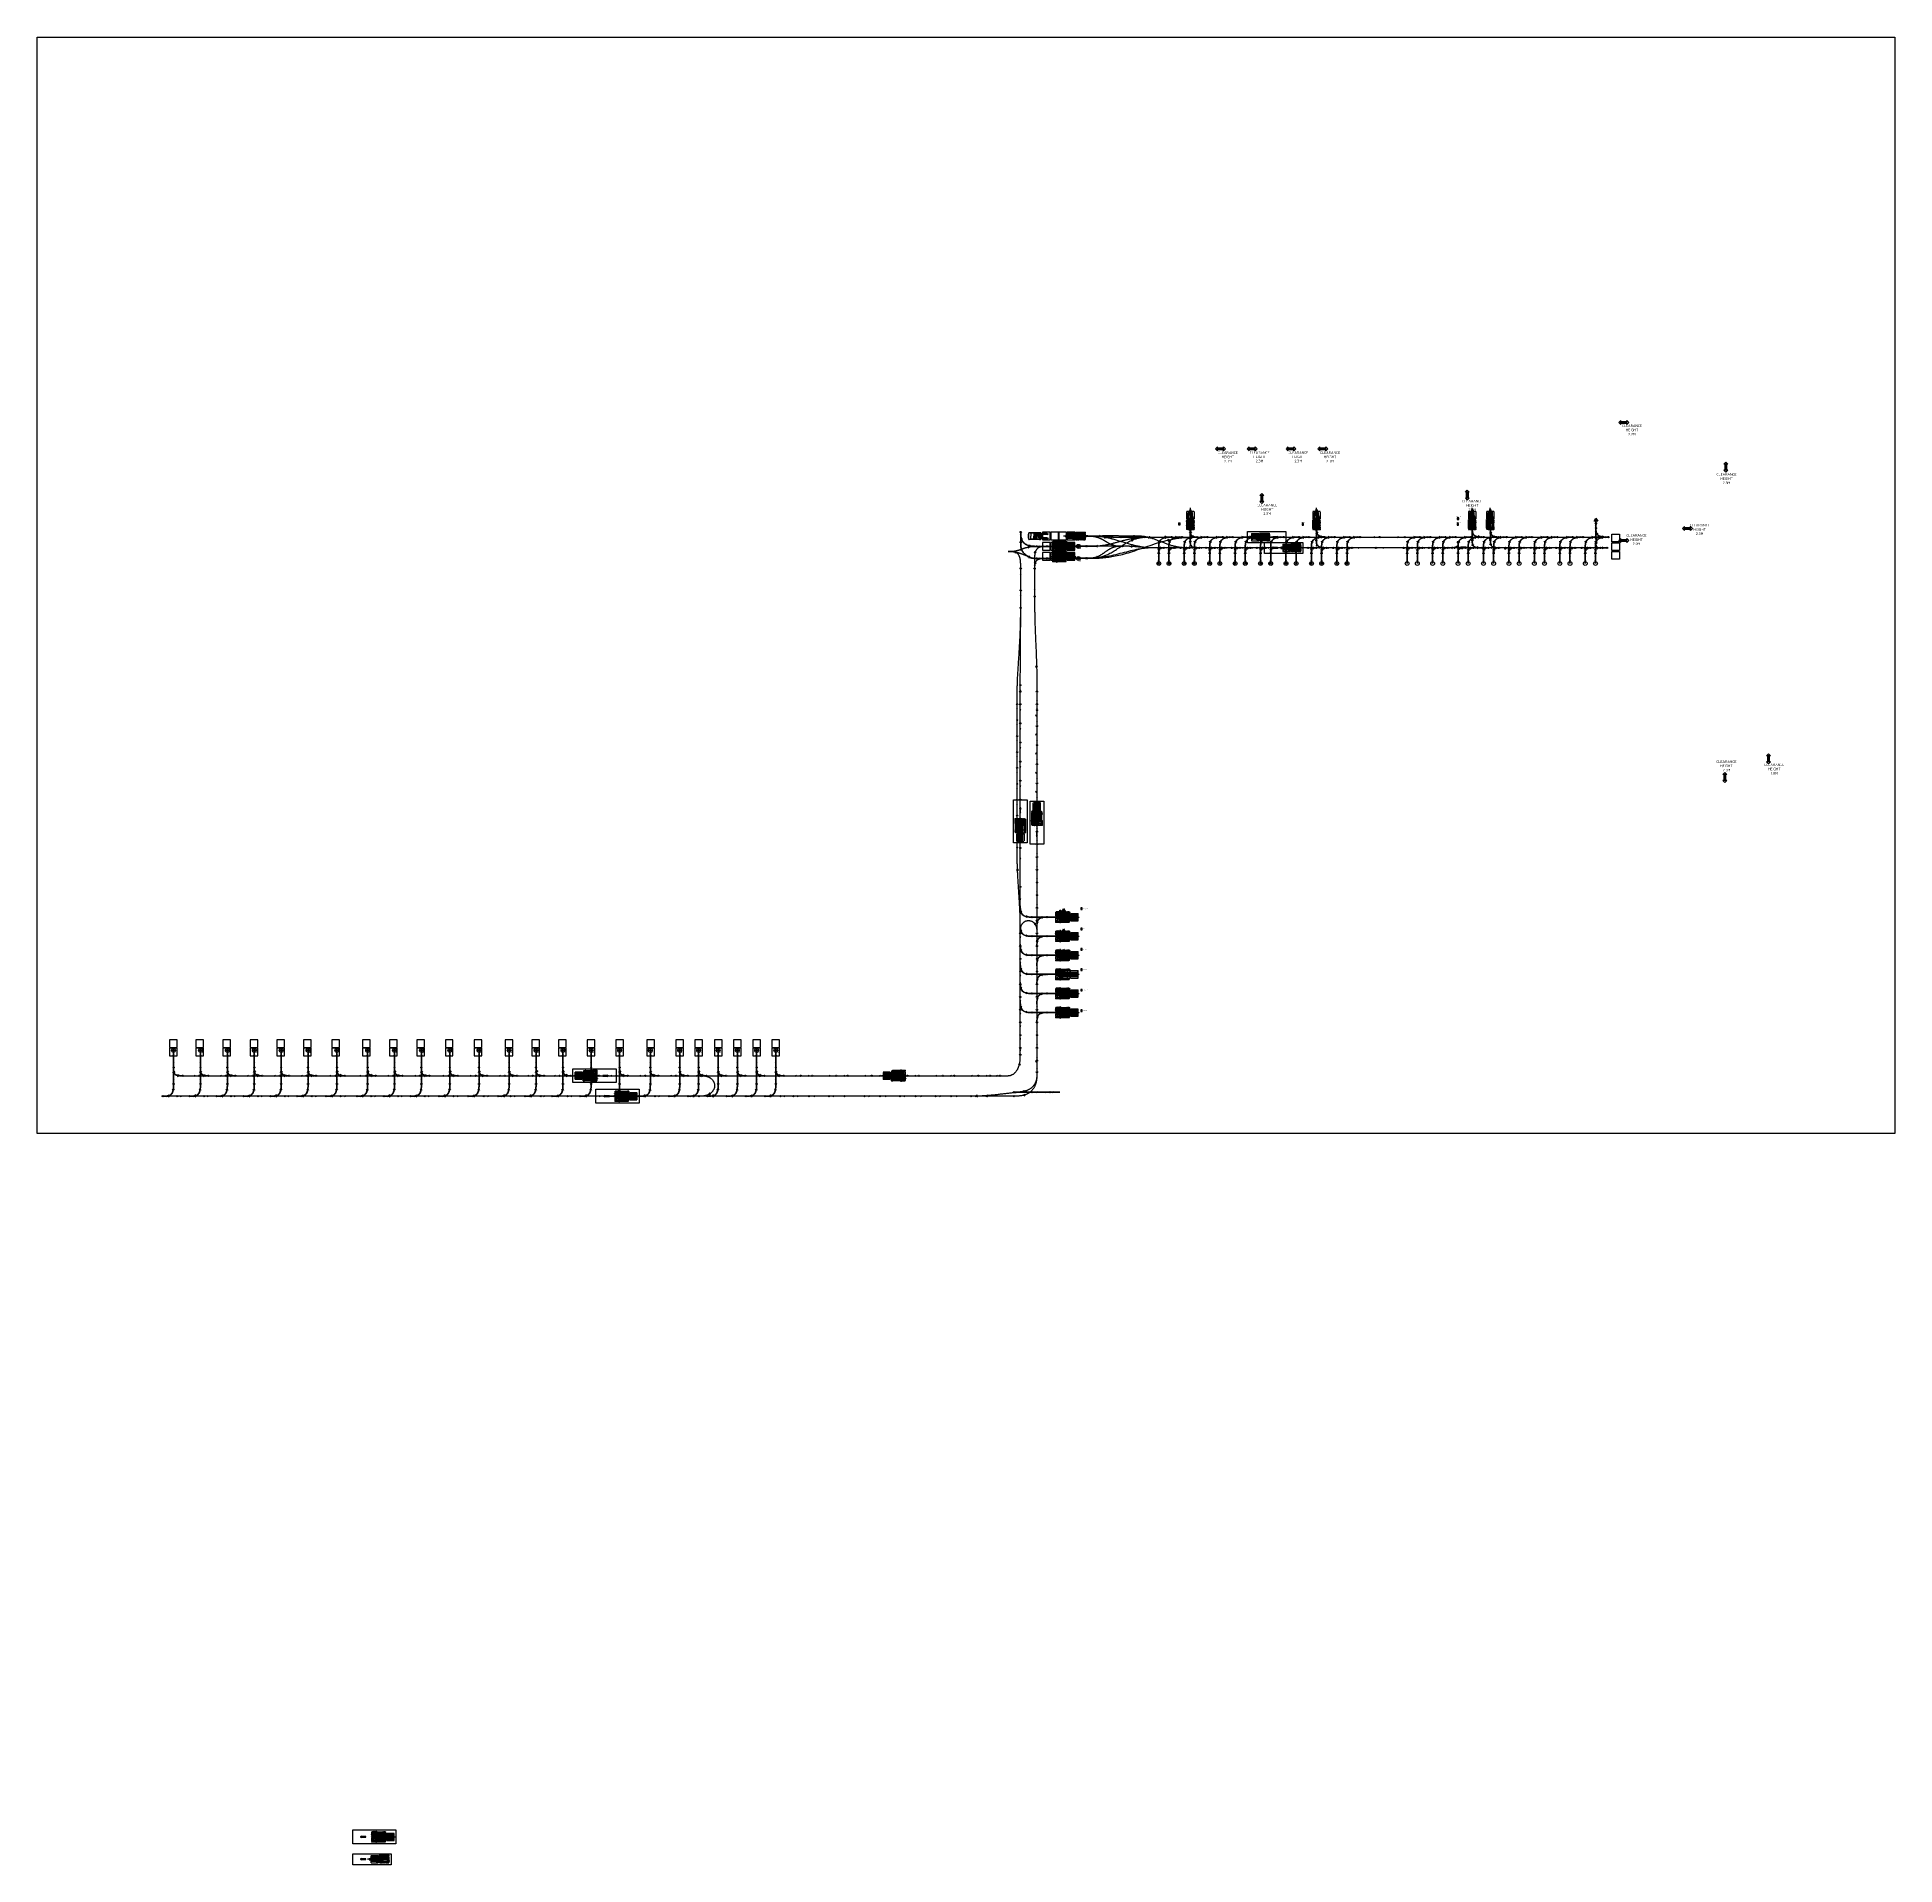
# Model space of a CAD drawing. Header units: millimetres. Extents: x -18594 to 273470, y -238787 to 48452.
import ezdxf

# ---------------------------------------------------------------- set-up
doc = ezdxf.new("R2010")
doc.units = ezdxf.units.MM
for name, pattern in [('Xref AGV layout$0$CENTERX2', [20.32, 12.7, -2.54, 2.54, -2.54]), ('Xref AGV layout$0$HIDDEN', [9.525, 6.35, -3.175]), ('Xref AGV layout$0$PHANTOM', [2.5, 1.25, -0.25, 0.25, -0.25, 0.25, -0.25])]:
    doc.linetypes.add(name, pattern=pattern)
for name, color, linetype, lineweight in [('AM_BOR', 4, 'Continuous', 25), ('Xref AGV layout$0$AGV Chargers', 10, 'Continuous', 25), ('Xref AGV layout$0$AM_BOR', 4, 'Continuous', 25), ('Xref AGV layout$0$Cont 3.5', 40, 'Continuous', 25)]:
    doc.layers.add(name, color=color, linetype=linetype, lineweight=lineweight)
doc.layers.add('AM_VIEWS', color=1, linetype='Continuous', lineweight=25, plot=False)
for name, color, linetype in [('Xref AGV layout$0$ANNOTATION', 5, 'Continuous'), ('Xref AGV layout$0$Xref Armco Fork Traffic$0$Flow Arrow', 7, 'Continuous'), ('Xref AGV layout$0$Xref Armco Fork Traffic$0$Text', 40, 'Continuous')]:
    doc.layers.add(name, color=color, linetype=linetype)
for name, color, linetype, true_color in [('Xref AGV layout$0$Ndc8_Activity_Decant', 1, 'Continuous', 0xff0000), ('Xref AGV layout$0$Ndc8_Activity_HO from manual', 1, 'Continuous', 0xff0000), ('Xref AGV layout$0$Ndc8_Activity_HO from manualID', 1, 'Continuous', 0xff0000), ('Xref AGV layout$0$Ndc8_Activity_HO Lane - CB', 1, 'Continuous', 0xff0000), ('Xref AGV layout$0$Ndc8_Activity_HO Lane - CBID', 1, 'Continuous', 0xff0000), ('Xref AGV layout$0$Ndc8_Activity_HO Lane - STR', 1, 'Continuous', 0xff0000), ('Xref AGV layout$0$Ndc8_Activity_HO Lane - STRID', 1, 'Continuous', 0xff0000), ('Xref AGV layout$0$Ndc8_F_ChargerOut', 5, 'Continuous', 0x0000ff), ('Xref AGV layout$0$Ndc8_F_ExtraFast', 5, 'Continuous', 0x0000ff), ('Xref AGV layout$0$Ndc8_F_Fast', 5, 'Continuous', 0x0000ff), ('Xref AGV layout$0$Ndc8_F_Moderate', 5, 'Continuous', 0x0000ff), ('Xref AGV layout$0$Ndc8_F_TurnLeftModerate', 5, 'Continuous', 0x0000ff), ('Xref AGV layout$0$Ndc8_F_TurnRightModerate', 5, 'Continuous', 0x0000ff), ('Xref AGV layout$0$Ndc8_Home_Charger', 1, 'Continuous', 0xff0000), ('Xref AGV layout$0$Ndc8_Home_ChargerID', 1, 'Continuous', 0xff0000), ('Xref AGV layout$0$Ndc8_InAdjust_HOP', 1, 'Continuous', 0xff0000), ('Xref AGV layout$0$Ndc8_InAdjust_Lane', 1, 'Continuous', 0xff0000), ('Xref AGV layout$0$Ndc8_InFix_HOP', 1, 'Continuous', 0xff0000), ('Xref AGV layout$0$Ndc8_OutFix_HOP', 5, 'Continuous', 0x0000ff), ('Xref AGV layout$0$Ndc8_Point', 7, 'Continuous', 0x000080), ('Xref AGV layout$0$Ndc8_R_ChargerInSlow', 1, 'Continuous', 0xff0000), ('Xref AGV layout$0$Ndc8_R_Fast', 1, 'Continuous', 0xff0000), ('Xref AGV layout$0$Ndc8_R_Moderate', 1, 'Continuous', 0xff0000), ('Xref AGV layout$0$Ndc8_R_TurnLeft_InAdj_Slow', 1, 'Continuous', 0xff0000), ('Xref AGV layout$0$Ndc8_R_TurnLeftModerate', 1, 'Continuous', 0xff0000), ('Xref AGV layout$0$Ndc8_R_TurnLeftSlow', 1, 'Continuous', 0xff0000), ('Xref AGV layout$0$Ndc8_R_TurnRight_InAdj_Slow', 1, 'Continuous', 0xff0000), ('Xref AGV layout$0$Ndc8_R_TurnRightModerate', 1, 'Continuous', 0xff0000)]:
    doc.layers.add(name, color=color, linetype=linetype, true_color=true_color)
doc.styles.add('Xref AGV layout$0$Ndc8Style', font='arial.ttf', dxfattribs={"height": 0.2})
doc.styles.add('Xref AGV layout$0$SLDTEXTSTYLE0', font='TXT', dxfattribs={"width": 0.605})
doc.styles.add('Xref AGV layout$0$STANDARD', font='ISOCP.SHX')
doc.styles.add('Xref AGV layout$0$Xref Armco Fork Traffic$0$STANDARD', font='ISOCP.SHX')

# ---------------------------------------------------------------- blocks, each defined once
blk = doc.blocks.new('*U75')
at = {"color": 0, "linetype": 'Continuous'}
blk.add_lwpolyline([(0, 0), (-625, -625), (-625, -212.5), (-2500, -212.5), (-2500, 212.5), (-625, 212.5), (-625, 625)], close=True, dxfattribs=at)
blk = doc.blocks.new('*U79')
for p, q in [((-413, 3012), (-413, 3012)), ((-413, 3009), (-413, 2162)), ((-412, 3015), (-385, 3142)), ((-360, 3162), (-348, 3162)), ((-336, 3162), (-348, 3162)), ((-284, 3015), (-311, 3142)), ((-283, 3012), (-283, 3012)), ((-283, 3009), (-283, 2162)), ((283, 3012), (283, 3012)), ((283, 3009), (283, 2162)), ((284, 3015), (311, 3142)), ((336, 3162), (348, 3162)), ((360, 3162), (348, 3162)), ((412, 3015), (385, 3142)), ((413, 3012), (413, 3012)), ((413, 3009), (413, 2162)), ((-533, 1975), (-533, 182)), ((-476, 415), (-533, 222)), ((-523, 1812), (-475, 1425)), ((-457, 412), (-514, 216)), ((-514, 216), (-514, 196)), ((-503, 1815), (-455, 1426)), ((-483, 2025), (-405, 2025)), ((-474, 1418), (-474, 429)), ((-468, 1721), (-446, 1719)), ((-454, 1418), (-454, 429)), ((-454, 1418), (0, 1418)), ((-454, 1418), (-454, 1388)), ((-454, 1388), (0, 1388)), ((-454, 924), (0, 924)), ((-454, 429), (0, 429)), ((-446, 1762), (-446, 1705)), ((-120, 1705), (-446, 1705)), ((-446, 1705), (-446, 1705)), ((-446, 1705), (-446, 1705)), ((0, 2162), (-413, 2162)), ((-413, 2162), (-413, 2142)), ((-413, 2142), (0, 2142)), ((-385, 924), (-385, 1089)), ((-341, 1388), (-361, 1388)), ((-361, 1388), (-361, 924)), ((-355, 1975), (-355, 1872)), ((-280, 1892), (-355, 1892)), ((-341, 1156), (-341, 1388)), ((-341, 1156), (-341, 924)), ((-230, 2122), (-330, 2122)), ((-330, 2122), (-330, 2043)), ((-245, 1937), (-315, 2007)), ((-280, 1850), (-280, 1972)), ((-270, 1850), (-270, 1962)), ((-250, 1892), (-270, 1892)), ((-256, 78), (-226, 30)), ((-250, 2122), (-250, 2127)), ((-250, 2127), (-210, 2127)), ((-250, 1851), (-250, 1942)), ((-227, 1388), (-247, 1388)), ((-247, 1388), (-247, 924)), ((-227, 93), (-247, 93)), ((-230, 2072), (-230, 2122)), ((-210, 2117), (-230, 2117)), ((-230, 93), (-224, 93)), ((-227, 1388), (-227, 924)), ((-220, 1852), (-220, 1923)), ((-200, 1922), (-220, 1922)), ((-200, 1892), (-220, 1892)), ((-200, 2142), (-210, 2142)), ((-210, 2142), (-210, 2032)), ((0, 1922), (-208, 1922)), ((-207, 83), (-207, 35)), ((0, 2142), (-200, 2142)), ((-200, 2142), (-200, 2026)), ((-200, 2142), (-200, 2092)), ((-200, 2117), (0, 2117)), ((-200, 1922), (-200, 1892)), ((-200, 1907), (-170, 1907)), ((-185, 1495), (-185, 1585)), ((-180, 2022), (0, 2022)), ((-170, 1907), (-170, 1852)), ((-155, 1615), (-15, 1615)), ((-155, 1508), (-155, 1571)), ((-15, 1465), (-155, 1465)), ((-134, 1592), (-36, 1592)), ((-36, 1487), (-134, 1487)), ((-114, 1388), (-134, 1388)), ((-134, 1388), (-134, 924)), ((-120, 1615), (-120, 1705)), ((-60, 1705), (-120, 1705)), ((-120, 1705), (-120, 1705)), ((-50, 1615), (-120, 1615)), ((-120, 1592), (-120, 1487)), ((-114, 924), (-114, 1388)), ((-85, 1592), (-85, 924)), ((-85, 1124), (-85, 1174)), ((-85, 924), (215, 924)), ((-50, 1695), (-50, 1615)), ((-50, 1592), (-50, 1487)), ((0, 1418), (-30, 1418)), ((-25, 1659), (-25, 1659)), ((-20, 20), (-15, 40)), ((-15, 1571), (-15, 1508)), ((-10, 924), (-10, 1388)), ((0, 10), (-10, 10)), ((-5, 50), (0, 50)), ((0, 2162), (413, 2162)), ((413, 2142), (0, 2142)), ((0, 2142), (200, 2142)), ((200, 2117), (0, 2117)), ((180, 2022), (0, 2022)), ((0, 1922), (208, 1922)), ((0, 1851), (0, 1851)), ((0, 1851), (0, 1851)), ((0, 1851), (0, 1851)), ((0, 1851), (0, 1851)), ((454, 1418), (0, 1418)), ((0, 1418), (30, 1418)), ((454, 1388), (0, 1388)), ((0, 1388), (0, 1388)), ((0, 1388), (0, 1388)), ((454, 924), (0, 924)), ((454, 429), (0, 429)), ((5, 50), (0, 50)), ((0, 10), (10, 10)), ((10, 1388), (10, 924)), ((15, 1585), (15, 1495)), ((20, 20), (15, 40)), ((114, 924), (114, 1388)), ((114, 1388), (134, 1388)), ((134, 1388), (134, 924)), ((170, 1907), (170, 1852)), ((200, 1907), (170, 1907)), ((200, 2142), (200, 2026)), ((200, 2142), (210, 2142)), ((200, 2142), (200, 2092)), ((200, 1922), (220, 1922)), ((200, 1922), (200, 1892)), ((200, 1892), (220, 1892)), ((207, 83), (207, 35)), ((210, 2142), (210, 2032)), ((250, 2127), (210, 2127)), ((210, 2117), (230, 2117)), ((215, 924), (215, 1089)), ((220, 1852), (220, 1923)), ((230, 93), (224, 93)), ((256, 78), (226, 30)), ((227, 1388), (227, 924)), ((227, 1388), (247, 1388)), ((227, 93), (247, 93)), ((230, 2072), (230, 2122)), ((230, 2122), (330, 2122)), ((245, 1937), (315, 2007)), ((247, 1388), (247, 924)), ((250, 2122), (250, 2127)), ((250, 1851), (250, 1942)), ((250, 1892), (270, 1892)), ((270, 1850), (270, 1962)), ((280, 1850), (280, 1972)), ((280, 1892), (355, 1892)), ((330, 2122), (330, 2043)), ((341, 1156), (341, 1388)), ((341, 1388), (361, 1388)), ((341, 1156), (341, 924)), ((355, 1975), (355, 1872)), ((361, 1388), (361, 924)), ((483, 2025), (405, 2025)), ((413, 2162), (413, 2142)), ((444, 1796), (444, 1796)), ((444, 1796), (444, 1796)), ((446, 1762), (446, 1705)), ((468, 1721), (446, 1719)), ((454, 1418), (454, 429)), ((454, 1418), (454, 1388)), ((503, 1815), (455, 1426)), ((457, 412), (514, 216)), ((474, 1418), (474, 429)), ((523, 1812), (475, 1425)), ((476, 415), (533, 222)), ((514, 216), (514, 196)), ((533, 1975), (533, 182))]:
    blk.add_line(p, q)
for centre, radius, start, end in [((-388, 3009), 25, 167.77488, 180), ((-360, 3137), 25, 90, 167.77488), ((-336, 3137), 25, 12.22512, 90), ((-308, 3009), 25, 0, 12.22512), ((308, 3009), 25, 167.77488, 180), ((336, 3137), 25, 90, 167.77488), ((360, 3137), 25, 12.22512, 90), ((388, 3009), 25, 0, 12.22512), ((-483, 1975), 50, 90, 180), ((-483, 1804), 50, 102.60078, 180), ((-493, 1796), 40, 102.60078, 180), ((-524, 219), 9.8, 163.62121, 343.62129), ((-536, 198), 21.6, 278.07003, 355.54535), ((-483, 182), 50, 180, 239.44129), ((-513, 1814), 9.97, 7.16771, 190.25591), ((-464, 196), 50, 180, 239.44129), ((0, 1000), 1000, 239.44129, 270), ((-15, -4072), 5927, 89.85516, 94.71031), ((-472, 1808), 30, 94.44648, 187.12502), ((-466, 1759), 30, 94.44648, 187.12502), ((-358, 1394), 478, 89.6368, 106.52008), ((-466, 1751), 30, 201.37505, 265.55352), ((88, 2066), 1999, 253.20326, 267.47811), ((-524, 429), 50, 343.62125, 0), ((-524, 1418), 50, 0, 7.12502), ((18, -4119), 5927, 90.17764, 94.71031), ((-514, 429), 60, 343.62125, 0), ((-514, 1418), 60, 0, 7.12502), ((-416, 1762), 30, 94.22214, 180), ((-416, 1705), 30, 94.22214, 180), ((18, -4177), 5927, 90.17764, 94.22214), ((-405, 1975), 50, 0, 90), ((-335, 1089), 50, 120.68814, 180), ((-85, 179), 993, 99.38751, 104.91157), ((-280, 2043), 50, 180, 225), ((-247, 83), 10, 90, 209.40867), ((-209, 1972), 50, 225, 270), ((-180, 2072), 50, 180, 270), ((-85, 179), 993, 92.79441, 98.21971), ((-217, 35), 10, 209.40867, 0), ((-217, 83), 10, 0, 47.75837), ((-155, 1585), 30, 90, 180), ((-155, 1495), 30, 180, 270), ((-134, 1571), 21, 90, 180), ((-134, 1508), 21, 180, 270), ((-85, 179), 993, 85.65988, 91.6395), ((-60, 1695), 10, 360, 90.00007), ((18, 7586), 5927, 269.33763, 269.82236), ((-36, 1571), 21, 0, 90), ((-36, 1508), 21, 270, 0), ((-10, 20), 10, 180, 270), ((-15, 1585), 30, 0, 90), ((-15, 1495), 30, 270, 0), ((-5, 40), 10, 90, 180), ((15, -4072), 5927, 85.28969, 90.14484), ((-18, -4119), 5927, 85.28969, 89.82236), ((-18, -4177), 5927, 85.77786, 89.82236), ((-18, 7586), 5927, 270.17764, 274.22214), ((-88, 2066), 1999, 272.52189, 286.79674), ((0, 1000), 1000, 270, 300.55871), ((5, 40), 10, 360, 90), ((-85, 179), 993, 78.45682, 84.50156), ((10, 20), 10, 270, 0), ((-1985, -7366), 8774, 75.70871, 76.02744), ((180, 2072), 50, 270, 0), ((165, 1089), 50, 0, 71.29934), ((217, 83), 10, 132.24163, 180), ((217, 35), 10, 180, 330.59133), ((209, 1972), 50, 270, 315), ((247, 83), 10, 330.59133, 90), ((280, 2043), 50, 315, 0), ((405, 1975), 50, 90, 180), ((358, 1394), 478, 73.47992, 90.3632), ((416, 1762), 30, 0, 85.77786), ((416, 1705), 30, 0, 85.77786), ((416, 1705), 30, 274.22214, 0), ((514, 1418), 60, 172.87498, 180), ((514, 429), 60, 180, 196.37875), ((466, 1759), 30, 352.87498, 85.55352), ((466, 1751), 30, 274.44648, 338.62495), ((524, 1418), 50, 172.87498, 180), ((524, 429), 50, 180, 196.37875), ((472, 1808), 30, 352.87498, 85.55352), ((483, 1975), 50, 0, 90), ((464, 196), 50, 300.55871, 0), ((483, 1804), 50, 0, 77.39922), ((493, 1796), 40, 0, 77.39922), ((513, 1814), 9.97, 349.74409, 172.83229), ((483, 182), 50, 300.55871, 0), ((524, 219), 9.8, 196.37871, 16.37879), ((536, 198), 21.6, 184.45465, 261.92997)]:
    blk.add_arc(centre, radius, start, end)
blk = doc.blocks.new('Xref AGV layout$0$A$C45C31560')
at = {"layer": 'Xref AGV layout$0$AM_BOR'}
for points in [[(2600, 0), (3800, 0), (3800, 1200), (2600, 1200)], [(3900, 0), (5100, 0), (5100, 1200), (3900, 1200)], [(5200, 0), (6400, 0), (6400, 1200), (5200, 1200)], [(6500, 0), (7700, 0), (7700, 1200), (6500, 1200)]]:
    blk.add_lwpolyline(points, close=True, dxfattribs=at)
blk = doc.blocks.new('Xref AGV layout$0$SW_SYMBOL_MOD_CL')
at = {"layer": 'Xref AGV layout$0$ANNOTATION', "color": 0, "char_height": 42666, "attachment_point": 5, "style": 'Xref AGV layout$0$SLDTEXTSTYLE0'}
for s, insert in [('C', (22000, 33000)), ('L', (33000, 16500))]:
    blk.add_mtext(s, dxfattribs=dict(at, insert=insert))
blk = doc.blocks.new('Xref AGV layout$0$SW_DOWELSYMBOL_0')
at = {"linetype": 'Continuous', "lineweight": 18}
h = blk.add_hatch(color=0, dxfattribs=at)
edge = h.paths.add_edge_path(flags=0)
edge.add_arc((0, 0), 111, 180, 270)
edge.add_line((0, -111), (0, 0))
edge.add_line((0, 0), (-111, 0))
h = blk.add_hatch(color=0, dxfattribs=at)
edge = h.paths.add_edge_path(flags=0)
edge.add_arc((0, 0), 111, 0, 90)
edge.add_line((0, 111), (0, 0))
edge.add_line((0, 0), (111, 0))
at = {"layer": 'Xref AGV layout$0$ANNOTATION', "color": 0}
blk.add_circle((0, 0), 111, dxfattribs=at)
blk = doc.blocks.new('Xref AGV layout$0$A$C343F789C')
at = {"color": 5, "linetype": 'Xref AGV layout$0$CENTERX2'}
for p, q in [((3879, 1146), (0, 1146)), ((1927, 304), (1927, 2012))]:
    blk.add_line(p, q, dxfattribs=at)
at = {"linetype": 'Xref AGV layout$0$HIDDEN'}
for p, q in [((1392, 1728), (227, 1728)), ((227, 1728), (227, 563)), ((1392, 563), (227, 563)), ((1392, 1728), (1392, 563)), ((2657, 1728), (1492, 1728)), ((1492, 563), (1492, 1728)), ((2657, 563), (2657, 1728))]:
    blk.add_line(p, q, dxfattribs=at)
at = {"color": 7, "linetype": 'Continuous', "lineweight": 25}
for p, q in [((287, 1381), (287, 1481)), ((287, 810), (287, 910)), ((2697, 1506), (357, 1506)), ((2697, 1356), (357, 1356)), ((2697, 935), (357, 935)), ((2697, 785), (357, 785)), ((1515, 430), (1515, 390)), ((1519, 441), (1548, 470)), ((1548, 350), (1519, 378)), ((1523, 390), (1523, 430)), ((1525, 436), (1554, 465)), ((1554, 355), (1525, 384)), ((1559, 475), (1585, 475)), ((1559, 467), (1580, 467)), ((1580, 353), (1559, 353)), ((1585, 345), (1559, 345)), ((1635, 467), (1580, 467)), ((1635, 353), (1580, 353)), ((1585, 1906), (1585, 1858)), ((1585, 475), (1585, 467)), ((1585, 475), (1633, 475)), ((1585, 353), (1585, 345)), ((1633, 345), (1585, 345)), ((1641, 1947), (1593, 1920)), ((1593, 1844), (1641, 1817)), ((1614, 1917), (1614, 1847)), ((1614, 445), (1614, 375)), ((1638, 1937), (1619, 1926)), ((1619, 1838), (1638, 1827)), ((1638, 465), (1619, 454)), ((1619, 366), (1638, 355)), ((1624, 1919), (1622, 1918)), ((1622, 1918), (1622, 1916)), ((1622, 1916), (1624, 1915)), ((1624, 1849), (1622, 1848)), ((1622, 1848), (1622, 1846)), ((1622, 1846), (1624, 1845)), ((1624, 447), (1622, 446)), ((1622, 446), (1622, 444)), ((1622, 444), (1624, 443)), ((1624, 377), (1622, 376)), ((1622, 376), (1622, 374)), ((1622, 374), (1624, 373)), ((1626, 1918), (1624, 1919)), ((1624, 1915), (1626, 1916)), ((1626, 1848), (1624, 1849)), ((1624, 1845), (1626, 1846)), ((1626, 446), (1624, 447)), ((1624, 443), (1626, 444)), ((1626, 376), (1624, 377)), ((1624, 373), (1626, 374)), ((1626, 1916), (1626, 1918)), ((1626, 1846), (1626, 1848)), ((1626, 444), (1626, 446)), ((1626, 374), (1626, 376)), ((1633, 475), (1643, 475)), ((1643, 345), (1633, 345)), ((1643, 467), (1635, 467)), ((1635, 353), (1643, 353)), ((1643, 1947), (1641, 1947)), ((1641, 1817), (1643, 1817)), ((1643, 1939), (1643, 1947)), ((1643, 1947), (1658, 1947)), ((1643, 1938), (1643, 1947)), ((1643, 1939), (1658, 1939)), ((1744, 1938), (1643, 1938)), ((1643, 1817), (1643, 1826)), ((1643, 1826), (1744, 1826)), ((1643, 1817), (1643, 1825)), ((1658, 1825), (1643, 1825)), ((1658, 1817), (1643, 1817)), ((1643, 467), (1643, 475)), ((1643, 475), (1658, 475)), ((1643, 467), (1658, 467)), ((1744, 466), (1643, 466)), ((1643, 354), (1744, 354)), ((1643, 345), (1643, 353)), ((1658, 353), (1643, 353)), ((1658, 345), (1643, 345)), ((1651, 466), (1651, 467)), ((1651, 353), (1651, 354)), ((1658, 1947), (1684, 1947)), ((1684, 1939), (1658, 1939)), ((1658, 1825), (1684, 1825)), ((1684, 1817), (1658, 1817)), ((1658, 475), (1684, 475)), ((1684, 467), (1658, 467)), ((1658, 353), (1684, 353)), ((1684, 345), (1658, 345)), ((1755, 1947), (1684, 1947)), ((1755, 1939), (1684, 1939)), ((1684, 1825), (1755, 1825)), ((1684, 1817), (1755, 1817)), ((1755, 475), (1684, 475)), ((1755, 467), (1684, 467)), ((1684, 353), (1755, 353)), ((1684, 345), (1755, 345)), ((1746, 1828), (1746, 1936)), ((1747, 1894), (1746, 1894)), ((1746, 1869), (1747, 1869)), ((1746, 356), (1746, 464)), ((1747, 422), (1746, 422)), ((1746, 397), (1747, 397)), ((1747, 1939), (1755, 1939)), ((1747, 1939), (1747, 1825)), ((1747, 1825), (1755, 1825)), ((1747, 467), (1747, 353)), ((1747, 467), (1755, 467)), ((1747, 353), (1755, 353)), ((1755, 1947), (1755, 1817)), ((1755, 1947), (1765, 1947)), ((1755, 1947), (1755, 1939)), ((1755, 1939), (1755, 1825)), ((1755, 1825), (1755, 1817)), ((1755, 1817), (1765, 1817)), ((1755, 345), (1755, 475)), ((1755, 475), (1765, 475)), ((1755, 475), (1755, 467)), ((1755, 467), (1755, 353)), ((1755, 353), (1755, 345)), ((1755, 345), (1765, 345)), ((1765, 1947), (1765, 1817)), ((1765, 1931), (1765, 1947)), ((2684, 1947), (1765, 1947)), ((2684, 1931), (1765, 1931)), ((1766, 1891), (1765, 1891)), ((1765, 1873), (1766, 1873)), ((1882, 1842), (1765, 1842)), ((1765, 1833), (1765, 1817)), ((2684, 1833), (1765, 1833)), ((2684, 1817), (1765, 1817)), ((1765, 459), (1765, 475)), ((2684, 475), (1765, 475)), ((1765, 345), (1765, 475)), ((2684, 459), (1765, 459)), ((1765, 449), (1882, 449)), ((1766, 419), (1765, 419)), ((1765, 401), (1766, 401)), ((1765, 361), (1765, 345)), ((2684, 361), (1765, 361)), ((2684, 345), (1765, 345)), ((1766, 1873), (1766, 1891)), ((1766, 401), (1766, 419)), ((1777, 1920), (1777, 1850)), ((1777, 441), (1777, 371)), ((1782, 1925), (2072, 1925)), ((2072, 1845), (1782, 1845)), ((1782, 446), (2072, 446)), ((2072, 366), (1782, 366)), ((1882, 1929), (1882, 1925)), ((1882, 1845), (1882, 1841)), ((1882, 450), (1882, 446)), ((1882, 366), (1882, 362)), ((1883, 1930), (1971, 1930)), ((1971, 1840), (1883, 1840)), ((1883, 451), (1971, 451)), ((1971, 361), (1883, 361)), ((1885, 1952), (1885, 1947)), ((1885, 1952), (1897, 1952)), ((1885, 345), (1885, 340)), ((1970, 340), (1885, 340)), ((1895, 1952), (1895, 1952)), ((1912, 1952), (1895, 1952)), ((1895, 340), (1895, 339)), ((1895, 339), (1912, 339)), ((1897, 1952), (1970, 1952)), ((1899, 1931), (1899, 1930)), ((1899, 361), (1899, 361)), ((1900, 1931), (1900, 1930)), ((1900, 1838), (1900, 1837)), ((1900, 1838), (1900, 1838)), ((1900, 1838), (1950, 1838)), ((1900, 1838), (1950, 1838)), ((1900, 1838), (1950, 1838)), ((1900, 1837), (1900, 1835)), ((1900, 1837), (1900, 1837)), ((1900, 1837), (1950, 1837)), ((1900, 1837), (1950, 1837)), ((1900, 1835), (1900, 1833)), ((1900, 1835), (1950, 1835)), ((1902, 457), (1902, 455)), ((1952, 457), (1902, 457)), ((1902, 455), (1902, 453)), ((1952, 455), (1902, 455)), ((1902, 453), (1902, 452)), ((1952, 453), (1902, 453)), ((1902, 452), (1902, 451)), ((1902, 452), (1902, 452)), ((1952, 452), (1902, 452)), ((1952, 452), (1902, 452)), ((1902, 361), (1902, 361)), ((1912, 1952), (1912, 1952)), ((1912, 1840), (1912, 1838)), ((1912, 1817), (1915, 1814)), ((1915, 478), (1912, 475)), ((1912, 459), (1912, 457)), ((1912, 339), (1912, 340)), ((1919, 1814), (1915, 1814)), ((1915, 478), (1939, 478)), ((1917, 1845), (1917, 1845)), ((1917, 366), (1917, 366)), ((1939, 1814), (1919, 1814)), ((1937, 1845), (1937, 1845)), ((1937, 366), (1937, 366)), ((1939, 1814), (1942, 1817)), ((1942, 475), (1939, 478)), ((1942, 1838), (1942, 1840)), ((1942, 457), (1942, 459)), ((1943, 1952), (1943, 1952)), ((1959, 1952), (1943, 1952)), ((1943, 340), (1943, 339)), ((1943, 339), (1959, 339)), ((1947, 1931), (1947, 1930)), ((1947, 361), (1947, 361)), ((1950, 1837), (1950, 1838)), ((1950, 1838), (1950, 1838)), ((1950, 1835), (1950, 1837)), ((1950, 1837), (1950, 1837)), ((1950, 1833), (1950, 1835)), ((1952, 455), (1952, 457)), ((1952, 453), (1952, 455)), ((1952, 452), (1952, 453)), ((1952, 451), (1952, 452)), ((1952, 452), (1952, 452)), ((1955, 1930), (1955, 1931)), ((1955, 361), (1955, 361)), ((1959, 1952), (1959, 1952)), ((1959, 339), (1959, 340)), ((1970, 1947), (1970, 1952)), ((1970, 340), (1970, 345)), ((1972, 1925), (1972, 1929)), ((1972, 1841), (1972, 1845)), ((2065, 1842), (1972, 1842)), ((1972, 446), (1972, 450)), ((1972, 449), (2065, 449)), ((1972, 362), (1972, 366)), ((2065, 1842), (2065, 1833)), ((2065, 449), (2065, 459)), ((2077, 1850), (2077, 1920)), ((2077, 371), (2077, 441)), ((2090, 1931), (2090, 1833)), ((2684, 1931), (2090, 1931)), ((2684, 1833), (2090, 1833)), ((2090, 361), (2090, 459)), ((2684, 459), (2090, 459)), ((2684, 361), (2090, 361)), ((2690, 1947), (2684, 1947)), ((2690, 1931), (2684, 1931)), ((2684, 1833), (2690, 1833)), ((2684, 1817), (2690, 1817)), ((2684, 475), (2690, 475)), ((2684, 459), (2690, 459)), ((2690, 361), (2684, 361)), ((2690, 345), (2684, 345)), ((2978, 1947), (2690, 1947)), ((2978, 1931), (2690, 1931)), ((2690, 1833), (3092, 1833)), ((3094, 1833), (2690, 1833)), ((2690, 1817), (3075, 1817)), ((2690, 475), (3075, 475)), ((2690, 459), (3092, 459)), ((3094, 459), (2690, 459)), ((2978, 361), (2690, 361)), ((2978, 345), (2690, 345)), ((2697, 1506), (2727, 1506)), ((2697, 1356), (2727, 1356)), ((2697, 935), (2727, 935)), ((2697, 785), (2727, 785)), ((2792, 1506), (2727, 1506)), ((2727, 1356), (2727, 1506)), ((2792, 1356), (2727, 1356)), ((2727, 1050), (2727, 1020)), ((2727, 1015), (2727, 1020)), ((2727, 1010), (2727, 1015)), ((2727, 1015), (2729, 1015)), ((2729, 1010), (2727, 1010)), ((2727, 947), (2792, 947)), ((2727, 947), (2727, 927)), ((2727, 795), (2727, 927)), ((2727, 795), (2727, 775)), ((2727, 775), (2792, 775)), ((2770, 1015), (2729, 1015)), ((2770, 1010), (2729, 1010)), ((2732, 1016), (2732, 1047)), ((2733, 1047), (2737, 1047)), ((2737, 1060), (2787, 1060)), ((2737, 1047), (2738, 1047)), ((2738, 1047), (2744, 1047)), ((2741, 862), (2741, 862)), ((2744, 1047), (2746, 1047)), ((2746, 1047), (2772, 1047)), ((2746, 1044), (2746, 1041)), ((2746, 1044), (2748, 1044)), ((2748, 1040), (2746, 1040)), ((2746, 1022), (2746, 1019)), ((2746, 1022), (2748, 1022)), ((2748, 1019), (2746, 1019)), ((2748, 1044), (2748, 1044)), ((2748, 1040), (2748, 1040)), ((2748, 1022), (2748, 1022)), ((2748, 1019), (2748, 1019)), ((2749, 1044), (2749, 1041)), ((2749, 1022), (2749, 1019)), ((2770, 1015), (2779, 1015)), ((2779, 1010), (2770, 1010)), ((2772, 1047), (2774, 1047)), ((2774, 1047), (2774, 1016)), ((2774, 1047), (2774, 1047)), ((2774, 1047), (2775, 1047)), ((2775, 1041), (2774, 1041)), ((2774, 1036), (2775, 1036)), ((2775, 1027), (2774, 1027)), ((2774, 1022), (2775, 1022)), ((2775, 1016), (2775, 1047)), ((2775, 1041), (2775, 1036)), ((2776, 1039), (2775, 1039)), ((2775, 1027), (2775, 1022)), ((2775, 1024), (2776, 1024)), ((2776, 1024), (2776, 1039)), ((2776, 1039), (2778, 1039)), ((2776, 1024), (2778, 1024)), ((2787, 1036), (2777, 1036)), ((2777, 1026), (2787, 1026)), ((2778, 1036), (2778, 1039)), ((2778, 1024), (2778, 1026)), ((2779, 1015), (2792, 1015)), ((2779, 1010), (2792, 1010)), ((2787, 1060), (2792, 1060)), ((2787, 1060), (2787, 1050)), ((2787, 1050), (2787, 1015)), ((2787, 1015), (2792, 1015)), ((2808, 1746), (2792, 1746)), ((2792, 1506), (2792, 1746)), ((2792, 1356), (2792, 1506)), ((2792, 1481), (2795, 1481)), ((2792, 1381), (2833, 1381)), ((2792, 947), (2792, 1356)), ((2792, 927), (2792, 947)), ((2792, 795), (2792, 927)), ((2792, 910), (2795, 910)), ((2792, 873), (2807, 870)), ((2792, 827), (2804, 825)), ((2792, 810), (2833, 810)), ((2792, 775), (2792, 795)), ((2792, 546), (2792, 775)), ((2808, 546), (2792, 546)), ((2795, 1416), (2795, 1484)), ((2795, 1484), (2799, 1484)), ((2799, 1416), (2795, 1416)), ((2795, 872), (2795, 913)), ((2795, 913), (2799, 913)), ((2799, 1484), (2806, 1484)), ((2799, 1416), (2806, 1416)), ((2799, 913), (2806, 913)), ((2811, 864), (2805, 828)), ((2806, 1484), (2810, 1484)), ((2810, 1416), (2806, 1416)), ((2806, 913), (2810, 913)), ((2806, 837), (2820, 835)), ((2806, 835), (2808, 834)), ((2808, 1484), (2808, 1746)), ((2814, 1746), (2808, 1746)), ((2808, 913), (2808, 1381)), ((2822, 844), (2808, 847)), ((2808, 834), (2808, 837)), ((2808, 546), (2808, 810)), ((2814, 546), (2808, 546)), ((2809, 850), (2811, 849)), ((2810, 1484), (2810, 1416)), ((2810, 1481), (2833, 1481)), ((2810, 913), (2810, 869)), ((2810, 910), (2833, 910)), ((2810, 855), (2810, 849)), ((2810, 847), (2811, 849)), ((2814, 1481), (2814, 1746)), ((2837, 1746), (2814, 1746)), ((2814, 910), (2814, 1381)), ((2814, 546), (2814, 810)), ((2837, 546), (2814, 546)), ((2820, 837), (2838, 833)), ((2822, 1807), (2822, 1817)), ((2839, 839), (2822, 843)), ((2822, 475), (2822, 485)), ((2943, 1684), (2824, 1803)), ((2824, 488), (2963, 628)), ((2833, 1381), (2833, 1481)), ((2833, 840), (2833, 910)), ((2833, 810), (2833, 834)), ((2837, 1327), (2837, 1746)), ((2837, 1561), (2842, 1561)), ((2837, 1556), (2837, 1521)), ((2837, 1327), (2837, 1300)), ((2914, 1327), (2837, 1327)), ((2837, 1300), (2967, 1300)), ((2837, 991), (2837, 1300)), ((2837, 991), (2837, 965)), ((2967, 991), (2837, 991)), ((2837, 965), (2914, 965)), ((2837, 840), (2837, 965)), ((2837, 820), (2837, 833)), ((2837, 753), (2837, 820)), ((2837, 546), (2837, 753)), ((2847, 725), (2837, 725)), ((2837, 625), (2847, 625)), ((2840, 825), (2854, 833)), ((2840, 817), (2840, 820)), ((2860, 817), (2840, 817)), ((2840, 817), (2840, 757)), ((2860, 757), (2840, 757)), ((2840, 753), (2840, 757)), ((2854, 740), (2840, 748)), ((2842, 1561), (2842, 1556)), ((2842, 1556), (2842, 1521)), ((2842, 822), (2856, 831)), ((2856, 743), (2842, 751)), ((2847, 1516), (2851, 1516)), ((2847, 1511), (2851, 1511)), ((2847, 1423), (2847, 1352)), ((2847, 939), (2847, 868)), ((2847, 725), (2927, 725)), ((2927, 625), (2847, 625)), ((2869, 1430), (2850, 1426)), ((2850, 1349), (2869, 1346)), ((2869, 946), (2850, 942)), ((2850, 865), (2869, 862)), ((2851, 1516), (2851, 1511)), ((2851, 1516), (2960, 1516)), ((2851, 1511), (2960, 1511)), ((2853, 1553), (2853, 1577)), ((2853, 1516), (2853, 1553)), ((2853, 1553), (2858, 1553)), ((2853, 1485), (2853, 1511)), ((2853, 1462), (2853, 1485)), ((2858, 1485), (2853, 1485)), ((2855, 1563), (2855, 1553)), ((2855, 1563), (2860, 1563)), ((2855, 1485), (2855, 1475)), ((2855, 1475), (2855, 1447)), ((2860, 1475), (2855, 1475)), ((2857, 1108), (2857, 1183)), ((2857, 1183), (2997, 1183)), ((2857, 1108), (2997, 1108)), ((2873, 1582), (2858, 1582)), ((2858, 1553), (2888, 1553)), ((2858, 1485), (2888, 1485)), ((2977, 1443), (2859, 1443)), ((2859, 836), (2860, 833)), ((2860, 740), (2859, 737)), ((2860, 1563), (2860, 1553)), ((2860, 1563), (2863, 1563)), ((2860, 1485), (2860, 1475)), ((2860, 1465), (2860, 1475)), ((2860, 1475), (2863, 1475)), ((2863, 1465), (2860, 1465)), ((2860, 817), (2860, 757)), ((2984, 817), (2860, 817)), ((2984, 757), (2860, 757)), ((2863, 1563), (2893, 1563)), ((2863, 1475), (2893, 1475)), ((2863, 1465), (2863, 1459)), ((2863, 1465), (2893, 1465)), ((2873, 1459), (2863, 1459)), ((2871, 1347), (2871, 1327)), ((2871, 965), (2871, 945)), ((2872, 1403), (2872, 1427)), ((2872, 1349), (2872, 1373)), ((2872, 919), (2872, 943)), ((2872, 865), (2872, 889)), ((2873, 1583), (2873, 1563)), ((2873, 1583), (2963, 1583)), ((2873, 1459), (2873, 1465)), ((2875, 1568), (2875, 1563)), ((2875, 1568), (2887, 1568)), ((2892, 1395), (2875, 1400)), ((2875, 1376), (2892, 1380)), ((2892, 911), (2875, 916)), ((2875, 892), (2892, 896)), ((2879, 1186), (2879, 1183)), ((2997, 1186), (2879, 1186)), ((2879, 1108), (2879, 1106)), ((2997, 1106), (2879, 1106)), ((2886, 1684), (2886, 1681)), ((2886, 1684), (2887, 1684)), ((2886, 1676), (2886, 1681)), ((2886, 1681), (2893, 1681)), ((2951, 1676), (2886, 1676)), ((2886, 1676), (2886, 1653)), ((2886, 1653), (2886, 1642)), ((2951, 1653), (2886, 1653)), ((2886, 1642), (2889, 1639)), ((2886, 1642), (2951, 1642)), ((2887, 1684), (2893, 1684)), ((2887, 1568), (2887, 1563)), ((2892, 1568), (2887, 1568)), ((2888, 1639), (2888, 1607)), ((2888, 1639), (2948, 1639)), ((2888, 1607), (2888, 1583)), ((2888, 1607), (2948, 1607)), ((2888, 1553), (2890, 1553)), ((2890, 1485), (2888, 1485)), ((2890, 1553), (2890, 1516)), ((2890, 1553), (2894, 1553)), ((2890, 1511), (2890, 1485)), ((2894, 1485), (2890, 1485)), ((2892, 1568), (2892, 1563)), ((2952, 1395), (2892, 1395)), ((2892, 1380), (2952, 1380)), ((2952, 911), (2892, 911)), ((2892, 896), (2952, 896)), ((2893, 1684), (2893, 1681)), ((2944, 1684), (2893, 1684)), ((2944, 1681), (2893, 1681)), ((2893, 1563), (2893, 1553)), ((2893, 1563), (2943, 1563)), ((2893, 1485), (2893, 1475)), ((2893, 1465), (2893, 1475)), ((2943, 1475), (2893, 1475)), ((2894, 1553), (2942, 1553)), ((2942, 1485), (2894, 1485)), ((2905, 1686), (2905, 1684)), ((2905, 1686), (2931, 1686)), ((2911, 1669), (2908, 1664)), ((2908, 1664), (2911, 1660)), ((2913, 1673), (2911, 1669)), ((2911, 1660), (2913, 1655)), ((2912, 1207), (2912, 1186)), ((2996, 1207), (2912, 1207)), ((2912, 1106), (2912, 1085)), ((2996, 1085), (2912, 1085)), ((2918, 1673), (2913, 1673)), ((2913, 1655), (2918, 1655)), ((2931, 1327), (2914, 1327)), ((2931, 965), (2914, 965)), ((2923, 1673), (2918, 1673)), ((2918, 1655), (2923, 1655)), ((2926, 1669), (2923, 1673)), ((2923, 1655), (2926, 1660)), ((2928, 1664), (2926, 1669)), ((2926, 1660), (2928, 1664)), ((2932, 1669), (2929, 1664)), ((2929, 1664), (2932, 1660)), ((2931, 1684), (2931, 1686)), ((2967, 1327), (2931, 1327)), ((2931, 965), (2967, 965)), ((2934, 1673), (2932, 1669)), ((2932, 1660), (2934, 1655)), ((2932, 630), (2932, 720)), ((2932, 705), (3064, 705)), ((2942, 682), (2932, 682)), ((2932, 667), (2942, 667)), ((3064, 659), (2932, 659)), ((3064, 655), (2932, 655)), ((2939, 1673), (2934, 1673)), ((2934, 1655), (2939, 1655)), ((2944, 1673), (2939, 1673)), ((2939, 1655), (2944, 1655)), ((2942, 1553), (2946, 1553)), ((2946, 1485), (2942, 1485)), ((2942, 682), (2954, 682)), ((2942, 667), (2954, 667)), ((2943, 1563), (2943, 1553)), ((2943, 1563), (2973, 1563)), ((2943, 1485), (2943, 1475)), ((2943, 1475), (2943, 1465)), ((2943, 1475), (2973, 1475)), ((2943, 1465), (2973, 1465)), ((2944, 1684), (2944, 1681)), ((2949, 1684), (2944, 1684)), ((2944, 1681), (2951, 1681)), ((2947, 1669), (2944, 1673)), ((2944, 1655), (2947, 1660)), ((2945, 1568), (2945, 1563)), ((2945, 1568), (2950, 1568)), ((2946, 1516), (2946, 1553)), ((2946, 1553), (2948, 1553)), ((2946, 1485), (2946, 1511)), ((2948, 1485), (2946, 1485)), ((2949, 1664), (2947, 1669)), ((2947, 1660), (2949, 1664)), ((2948, 1639), (2951, 1642)), ((2948, 1607), (2948, 1639)), ((2948, 1583), (2948, 1607)), ((2962, 1553), (2948, 1553)), ((2957, 1485), (2948, 1485)), ((2949, 1684), (2950, 1684)), ((2950, 1681), (2950, 1684)), ((2950, 1568), (2950, 1563)), ((2950, 1568), (2961, 1568)), ((2951, 1681), (2951, 1676)), ((2963, 1664), (2951, 1676)), ((2951, 1676), (2951, 1653)), ((2951, 1642), (2951, 1653)), ((2952, 1725), (2952, 1742)), ((2952, 1717), (2952, 1725)), ((3086, 1725), (2952, 1725)), ((2952, 1725), (3082, 1725)), ((2992, 1717), (2952, 1717)), ((2952, 1535), (2952, 1530)), ((2952, 1535), (2954, 1535)), ((2952, 1530), (2992, 1530)), ((2952, 1511), (2952, 1506)), ((2952, 1506), (2992, 1506)), ((2970, 1400), (2952, 1395)), ((2952, 1380), (2970, 1376)), ((2970, 916), (2952, 911)), ((2952, 896), (2970, 892)), ((2952, 575), (2952, 567)), ((2952, 575), (2992, 575)), ((2952, 567), (3086, 567)), ((2952, 567), (2952, 550)), ((3082, 567), (2952, 567)), ((2954, 1535), (2954, 1551)), ((2954, 1551), (2972, 1551)), ((2954, 1535), (2956, 1535)), ((2955, 1746), (3073, 1816)), ((3073, 476), (2955, 545)), ((2956, 1535), (2971, 1535)), ((2957, 1522), (2957, 1516)), ((2962, 1522), (2957, 1522)), ((2957, 1506), (2957, 1481)), ((2957, 1506), (2957, 1506)), ((2957, 1481), (2987, 1481)), ((2997, 1516), (2960, 1516)), ((2997, 1511), (2960, 1511)), ((2961, 1568), (2961, 1563)), ((2963, 1556), (2962, 1555)), ((2962, 1555), (2962, 1551)), ((2962, 1555), (2982, 1555)), ((2962, 1530), (2962, 1516)), ((2963, 1563), (2963, 1583)), ((2995, 1582), (2963, 1582)), ((2963, 1556), (2981, 1556)), ((2963, 1465), (2963, 1459)), ((2973, 1459), (2963, 1459)), ((2973, 1327), (2967, 1327)), ((2967, 1300), (2967, 1327)), ((2967, 965), (2967, 991)), ((2973, 965), (2967, 965)), ((2971, 1535), (2972, 1535)), ((2972, 1817), (2972, 1757)), ((2972, 1717), (2972, 1582)), ((2972, 1535), (2972, 1551)), ((2972, 1551), (2990, 1551)), ((2972, 1535), (2974, 1535)), ((2972, 1443), (2972, 1428)), ((2972, 1427), (2972, 1403)), ((2972, 1373), (2972, 1349)), ((2972, 1327), (2972, 1207)), ((2972, 1085), (2972, 965)), ((2972, 943), (2972, 919)), ((2972, 889), (2972, 865)), ((2972, 864), (2972, 817)), ((2972, 757), (2972, 705)), ((2972, 655), (2972, 575)), ((2972, 535), (2972, 475)), ((2973, 1563), (2976, 1563)), ((2973, 1475), (2976, 1475)), ((2973, 1459), (2973, 1465)), ((2976, 1465), (2973, 1465)), ((2973, 1327), (2973, 1347)), ((2973, 945), (2973, 965)), ((2974, 1535), (2989, 1535)), ((2995, 1426), (2975, 1430)), ((2975, 1346), (2995, 1349)), ((2995, 942), (2975, 946)), ((2975, 862), (2995, 865)), ((2976, 1563), (2976, 1556)), ((2976, 1563), (2981, 1563)), ((2976, 1481), (2976, 1475)), ((2981, 1475), (2976, 1475)), ((2976, 1475), (2976, 1465)), ((2978, 1871), (2978, 2015)), ((2984, 2015), (2978, 2015)), ((2984, 1871), (2978, 1871)), ((2978, 420), (2978, 277)), ((2984, 420), (2978, 420)), ((2984, 277), (2978, 277)), ((2979, 1709), (2979, 1717)), ((2979, 1709), (2993, 1709)), ((2979, 575), (2979, 583)), ((2979, 583), (2993, 583)), ((2981, 1556), (2981, 1563)), ((2982, 1555), (2981, 1556)), ((2981, 1475), (2981, 1481)), ((2981, 1447), (2981, 1475)), ((2995, 1457), (2981, 1457)), ((2982, 1551), (2982, 1555)), ((2982, 1553), (2983, 1553)), ((2982, 1516), (2982, 1530)), ((2987, 1522), (2982, 1522)), ((2983, 1553), (2983, 1551)), ((2984, 833), (2986, 836)), ((2984, 817), (2984, 757)), ((3004, 817), (2984, 817)), ((3004, 757), (2984, 757)), ((2986, 737), (2984, 740)), ((3087, 2022), (2985, 2022)), ((2985, 2016), (2985, 2022)), ((2985, 1871), (2985, 1865)), ((2985, 1865), (3087, 1865)), ((3087, 427), (2985, 427)), ((2985, 421), (2985, 427)), ((2985, 276), (2985, 270)), ((2985, 270), (3087, 270)), ((2988, 2011), (2986, 2011)), ((2988, 1875), (2986, 1875)), ((2988, 416), (2986, 416)), ((2988, 281), (2986, 281)), ((2987, 1516), (2987, 1522)), ((2987, 1481), (2987, 1506)), ((2987, 1506), (2987, 1506)), ((2988, 831), (3003, 822)), ((3003, 751), (2988, 743)), ((2989, 2012), (2989, 2014)), ((2989, 1874), (2989, 1872)), ((2989, 1535), (2990, 1535)), ((2989, 417), (2989, 419)), ((2989, 280), (2989, 278)), ((2990, 2010), (2990, 2007)), ((2990, 1535), (2990, 1551)), ((2990, 1535), (2992, 1535)), ((2990, 833), (3004, 825)), ((3004, 748), (2990, 740)), ((2990, 285), (2990, 282)), ((2993, 1717), (2992, 1717)), ((2992, 1530), (2992, 1535)), ((2992, 1506), (2992, 1511)), ((2993, 575), (2992, 575)), ((2993, 1717), (3083, 1717)), ((3083, 1709), (2993, 1709)), ((3083, 583), (2993, 583)), ((2993, 575), (3083, 575)), ((3011, 1582), (2995, 1582)), ((2995, 1457), (3010, 1457)), ((2996, 1186), (2996, 1207)), ((2996, 1085), (2996, 1106)), ((2997, 1511), (2997, 1516)), ((2997, 1436), (2997, 1423)), ((2997, 1376), (2997, 1423)), ((3010, 1406), (2997, 1406)), ((3010, 1381), (2997, 1381)), ((3019, 1376), (2997, 1376)), ((2997, 1352), (2997, 939)), ((3019, 916), (2997, 916)), ((2997, 868), (2997, 916)), ((3010, 911), (2997, 911)), ((2997, 907), (3005, 907)), ((2997, 868), (2997, 855)), ((3007, 822), (2998, 865)), ((3054, 1517), (2999, 1442)), ((2999, 849), (3002, 846)), ((3004, 820), (3004, 753)), ((3004, 817), (3004, 757)), ((3005, 907), (3005, 902)), ((3005, 902), (3005, 868)), ((3010, 886), (3005, 886)), ((3005, 867), (3015, 823)), ((3007, 1381), (3007, 1376)), ((3019, 1376), (3007, 1376)), ((3007, 916), (3007, 911)), ((3007, 820), (3007, 753)), ((3007, 752), (3007, 753)), ((3015, 752), (3007, 752)), ((3020, 1406), (3010, 1406)), ((3020, 1381), (3010, 1381)), ((3020, 911), (3010, 911)), ((3020, 886), (3010, 886)), ((3011, 1582), (3011, 1459)), ((3019, 1582), (3011, 1582)), ((3013, 830), (3054, 775)), ((3015, 757), (3015, 820)), ((3015, 797), (3015, 797)), ((3015, 797), (3015, 787)), ((3015, 795), (3023, 795)), ((3015, 791), (3023, 791)), ((3015, 787), (3015, 777)), ((3015, 782), (3023, 782)), ((3015, 778), (3023, 778)), ((3015, 777), (3015, 777)), ((3015, 757), (3015, 752)), ((3088, 1582), (3019, 1582)), ((3019, 1376), (3019, 916)), ((3019, 1376), (3019, 1376)), ((3029, 1186), (3019, 1186)), ((3019, 1183), (3051, 1183)), ((3019, 1108), (3051, 1108)), ((3029, 1106), (3019, 1106)), ((3020, 1406), (3020, 1406)), ((3037, 1406), (3020, 1406)), ((3020, 1381), (3020, 1381)), ((3037, 1381), (3020, 1381)), ((3020, 911), (3020, 911)), ((3037, 911), (3020, 911)), ((3020, 886), (3020, 886)), ((3037, 886), (3020, 886)), ((3023, 795), (3023, 791)), ((3028, 791), (3023, 791)), ((3023, 791), (3023, 782)), ((3023, 783), (3028, 783)), ((3023, 782), (3023, 778)), ((3028, 790), (3028, 791)), ((3028, 791), (3028, 787)), ((3028, 790), (3028, 787)), ((3028, 787), (3028, 783)), ((3028, 787), (3028, 783)), ((3028, 783), (3028, 783)), ((3029, 1183), (3029, 1186)), ((3029, 1106), (3029, 1108)), ((3073, 1406), (3037, 1406)), ((3073, 1381), (3037, 1381)), ((3073, 911), (3037, 911)), ((3073, 886), (3037, 886)), ((3040, 1326), (3040, 1183)), ((3040, 1108), (3040, 966)), ((3072, 1536), (3047, 1536)), ((3047, 1536), (3047, 1521)), ((3047, 1521), (3047, 1507)), ((3072, 1286), (3047, 1286)), ((3047, 1286), (3047, 1271)), ((3047, 1271), (3047, 1256)), ((3047, 1256), (3072, 1256)), ((3072, 1036), (3047, 1036)), ((3047, 1036), (3047, 1021)), ((3047, 1021), (3047, 1006)), ((3047, 1006), (3072, 1006)), ((3047, 784), (3047, 771)), ((3047, 771), (3047, 756)), ((3047, 756), (3072, 756)), ((3051, 1108), (3051, 1183)), ((3090, 1521), (3062, 1521)), ((3062, 771), (3090, 771)), ((3064, 1704), (3069, 1704)), ((3064, 1700), (3064, 1704)), ((3064, 1700), (3064, 1588)), ((3064, 1584), (3064, 1588)), ((3069, 1584), (3064, 1584)), ((3064, 708), (3069, 708)), ((3064, 704), (3064, 708)), ((3064, 704), (3064, 592)), ((3064, 588), (3064, 592)), ((3069, 588), (3064, 588)), ((3065, 1326), (3065, 1286)), ((3065, 1256), (3065, 1036)), ((3065, 1006), (3065, 966)), ((3069, 1704), (3097, 1704)), ((3069, 1704), (3069, 1700)), ((3069, 1700), (3069, 1663)), ((3097, 1663), (3069, 1663)), ((3097, 1625), (3069, 1625)), ((3069, 1625), (3069, 1588)), ((3069, 1588), (3069, 1584)), ((3097, 1584), (3069, 1584)), ((3069, 708), (3069, 704)), ((3069, 708), (3097, 708)), ((3069, 704), (3069, 667)), ((3097, 667), (3069, 667)), ((3097, 629), (3069, 629)), ((3069, 629), (3069, 592)), ((3069, 592), (3069, 588)), ((3097, 588), (3069, 588)), ((3077, 1541), (3072, 1541)), ((3072, 1541), (3072, 1521)), ((3077, 1291), (3072, 1291)), ((3072, 1291), (3072, 1271)), ((3072, 1271), (3072, 1251)), ((3072, 1251), (3077, 1251)), ((3077, 1041), (3072, 1041)), ((3072, 1041), (3072, 1021)), ((3072, 1021), (3072, 1001)), ((3072, 1001), (3077, 1001)), ((3072, 771), (3072, 751)), ((3072, 751), (3077, 751)), ((3077, 1406), (3073, 1406)), ((3077, 1381), (3073, 1381)), ((3077, 911), (3073, 911)), ((3077, 886), (3073, 886)), ((3075, 1817), (3091, 1817)), ((3091, 475), (3075, 475)), ((3091, 410), (3076, 410)), ((3076, 410), (3076, 392)), ((3076, 392), (3091, 392)), ((3077, 1566), (3077, 1521)), ((3077, 1566), (3101, 1566)), ((3077, 1426), (3077, 1436)), ((3077, 1436), (3101, 1436)), ((3077, 1406), (3077, 1426)), ((3077, 1381), (3077, 1406)), ((3077, 1225), (3077, 1381)), ((3077, 1210), (3077, 1225)), ((3077, 1210), (3101, 1210)), ((3077, 1195), (3077, 1210)), ((3077, 1097), (3077, 1195)), ((3077, 1082), (3077, 1097)), ((3077, 1082), (3101, 1082)), ((3077, 1067), (3077, 1082)), ((3077, 911), (3077, 1067)), ((3077, 911), (3077, 886)), ((3077, 866), (3077, 886)), ((3077, 866), (3077, 856)), ((3077, 856), (3101, 856)), ((3077, 726), (3077, 771)), ((3077, 726), (3101, 726)), ((3081, 2007), (3081, 2010)), ((3081, 282), (3081, 285)), ((3082, 1725), (3091, 1735)), ((3091, 557), (3082, 567)), ((3083, 2012), (3083, 2014)), ((3083, 1874), (3083, 1872)), ((3084, 1717), (3083, 1717)), ((3083, 1709), (3090, 1709)), ((3083, 583), (3090, 583)), ((3084, 575), (3083, 575)), ((3083, 417), (3083, 419)), ((3083, 280), (3083, 278)), ((3084, 2011), (3086, 2011)), ((3084, 1875), (3086, 1875)), ((3086, 1717), (3084, 1717)), ((3084, 575), (3086, 575)), ((3084, 416), (3086, 416)), ((3084, 281), (3086, 281)), ((3094, 1735), (3085, 1725)), ((3085, 567), (3094, 557)), ((3086, 1725), (3086, 1717)), ((3090, 1717), (3086, 1717)), ((3090, 575), (3086, 575)), ((3086, 567), (3086, 575)), ((3087, 2016), (3087, 2022)), ((3087, 1871), (3087, 1865)), ((3087, 421), (3087, 427)), ((3087, 427), (3094, 427)), ((3087, 276), (3087, 270)), ((3088, 2015), (3094, 2015)), ((3088, 1871), (3094, 1871)), ((3088, 420), (3094, 420)), ((3088, 277), (3094, 277)), ((3099, 378), (3089, 378)), ((3089, 378), (3089, 366)), ((3089, 366), (3099, 366)), ((3091, 1717), (3090, 1717)), ((3091, 1709), (3090, 1709)), ((3090, 1521), (3090, 1436)), ((3090, 1521), (3101, 1521)), ((3090, 771), (3090, 856)), ((3090, 771), (3101, 771)), ((3091, 583), (3090, 583)), ((3091, 575), (3090, 575)), ((3091, 1735), (3091, 1817)), ((3091, 1817), (3094, 1817)), ((3091, 1735), (3094, 1735)), ((3094, 557), (3091, 557)), ((3091, 557), (3091, 475)), ((3094, 475), (3091, 475)), ((3094, 413), (3091, 413)), ((3091, 413), (3091, 389)), ((3091, 389), (3094, 389)), ((3092, 1833), (3092, 1817)), ((3092, 459), (3092, 475)), ((3094, 443), (3092, 442)), ((3093, 1566), (3093, 1577)), ((3094, 1909), (3094, 2015)), ((3094, 1954), (3102, 1954)), ((3094, 1906), (3094, 1909)), ((3094, 1906), (3102, 1906)), ((3094, 1896), (3094, 1906)), ((3094, 1826), (3094, 1896)), ((3094, 1817), (3094, 1826)), ((3094, 1817), (3094, 1733)), ((3094, 1817), (3102, 1817)), ((3094, 475), (3094, 559)), ((3094, 466), (3094, 475)), ((3094, 475), (3102, 475)), ((3094, 396), (3094, 466)), ((3094, 386), (3094, 396)), ((3102, 386), (3094, 386)), ((3094, 383), (3094, 386)), ((3094, 383), (3094, 378)), ((3094, 366), (3094, 277)), ((3102, 338), (3094, 338)), ((3099, 1704), (3097, 1706)), ((3097, 1704), (3099, 1704)), ((3097, 1700), (3097, 1704)), ((3097, 1700), (3097, 1663)), ((3097, 1625), (3097, 1588)), ((3097, 1584), (3097, 1588)), ((3101, 1584), (3097, 1584)), ((3097, 708), (3101, 708)), ((3097, 704), (3097, 708)), ((3097, 704), (3097, 667)), ((3097, 629), (3097, 592)), ((3097, 588), (3097, 592)), ((3099, 588), (3097, 586)), ((3099, 588), (3097, 588)), ((3098, 1637), (3099, 1704)), ((3098, 655), (3099, 588)), ((3099, 1704), (3105, 1709)), ((3099, 1704), (3484, 1252)), ((3484, 1039), (3099, 588)), ((3099, 588), (3105, 582)), ((3102, 380), (3099, 380)), ((3099, 380), (3099, 364)), ((3099, 364), (3102, 364)), ((3101, 1821), (3102, 1821)), ((3101, 1817), (3101, 1821)), ((3101, 475), (3101, 471)), ((3101, 471), (3102, 471)), ((3102, 1954), (3102, 1951)), ((3102, 1951), (3102, 1951)), ((3104, 1951), (3102, 1951)), ((3102, 1933), (3102, 1951)), ((3102, 1951), (3145, 1951)), ((3102, 1919), (3102, 1932)), ((3102, 1929), (3102, 1932)), ((3102, 1917), (3102, 1929)), ((3102, 1919), (3102, 1919)), ((3102, 1885), (3102, 1918)), ((3102, 1915), (3102, 1918)), ((3102, 1882), (3102, 1915)), ((3102, 1883), (3102, 1885)), ((3102, 1824), (3102, 1881)), ((3102, 1880), (3102, 1881)), ((3102, 1822), (3102, 1880)), ((3102, 1822), (3102, 1824)), ((3102, 1817), (3102, 1821)), ((3102, 1817), (3102, 1733)), ((3102, 1786), (3102, 1794)), ((3102, 1712), (3102, 1784)), ((3101, 1713), (3101, 1728)), ((3101, 680), (3101, 1612)), ((3102, 682), (3102, 1610)), ((3102, 507), (3102, 580)), ((3101, 563), (3101, 579)), ((3102, 475), (3102, 559)), ((3102, 498), (3102, 506)), ((3102, 475), (3102, 471)), ((3102, 470), (3102, 468)), ((3102, 470), (3102, 412)), ((3102, 468), (3102, 411)), ((3102, 412), (3102, 411)), ((3102, 410), (3102, 377)), ((3102, 409), (3102, 407)), ((3102, 407), (3102, 374)), ((3102, 377), (3102, 374)), ((3102, 375), (3102, 374)), ((3102, 373), (3102, 373)), ((3102, 373), (3102, 359)), ((3102, 372), (3102, 363)), ((3102, 363), (3102, 359)), ((3102, 359), (3102, 341)), ((3102, 341), (3102, 341)), ((3104, 341), (3102, 341)), ((3102, 341), (3102, 338)), ((3122, 341), (3102, 341)), ((3103, 1793), (3104, 1793)), ((3103, 1786), (3104, 1786)), ((3105, 1709), (3103, 1711)), ((3105, 582), (3103, 581)), ((3104, 505), (3103, 505)), ((3103, 498), (3104, 498)), ((3104, 1951), (3461, 1951)), ((3449, 1793), (3104, 1793)), ((3104, 1786), (3452, 1786)), ((3104, 505), (3452, 505)), ((3449, 498), (3104, 498)), ((3104, 341), (3122, 341)), ((3490, 1257), (3105, 1709)), ((3490, 1034), (3105, 582)), ((3116, 1586), (3117, 1584)), ((3117, 707), (3116, 706)), ((3120, 1581), (3117, 1584)), ((3120, 710), (3117, 707)), ((3271, 1421), (3119, 1583)), ((3271, 870), (3119, 709)), ((3271, 1421), (3120, 1581)), ((3271, 870), (3120, 710)), ((3337, 355), (3122, 355)), ((3122, 355), (3122, 343)), ((3332, 350), (3126, 350)), ((3126, 350), (3126, 338)), ((3126, 350), (3126, 350)), ((3126, 338), (3332, 338)), ((3266, 1953), (3148, 1953)), ((3190, 571), (3190, 579)), ((3223, 1366), (3222, 1366)), ((3222, 1301), (3223, 1301)), ((3223, 991), (3222, 991)), ((3222, 926), (3223, 926)), ((3228, 1339), (3226, 1339)), ((3226, 1328), (3228, 1328)), ((3228, 964), (3226, 964)), ((3226, 953), (3228, 953)), ((3232, 1336), (3232, 1336)), ((3232, 1330), (3232, 1330)), ((3232, 961), (3232, 961)), ((3232, 955), (3232, 955)), ((3233, 1336), (3233, 1336)), ((3233, 1331), (3233, 1331)), ((3233, 961), (3233, 961)), ((3233, 956), (3233, 956)), ((3237, 1951), (3237, 1951)), ((3244, 1346), (3243, 1346)), ((3243, 1341), (3244, 1341)), ((3244, 1326), (3243, 1326)), ((3243, 1321), (3244, 1321)), ((3244, 971), (3243, 971)), ((3243, 966), (3244, 966)), ((3244, 951), (3243, 951)), ((3243, 946), (3244, 946)), ((3259, 1348), (3251, 1348)), ((3259, 1318), (3251, 1318)), ((3259, 973), (3251, 973)), ((3259, 943), (3251, 943)), ((3255, 1951), (3255, 1951)), ((3259, 888), (3259, 1404)), ((3261, 1411), (3269, 1419)), ((3269, 873), (3261, 880)), ((3271, 1421), (3298, 1446)), ((3299, 845), (3271, 870)), ((3276, 1951), (3284, 1951)), ((3276, 1951), (3276, 1951)), ((3284, 1951), (3284, 1951)), ((3288, 1951), (3284, 1951)), ((3288, 1951), (3294, 1951)), ((3288, 1951), (3288, 1951)), ((3294, 1951), (3294, 1951)), ((3297, 1951), (3294, 1951)), ((3300, 1955), (3297, 1952)), ((3297, 1952), (3297, 1951)), ((3297, 1952), (3325, 1952)), ((3299, 338), (3300, 337)), ((3300, 1955), (3322, 1955)), ((3322, 337), (3300, 337)), ((3307, 1421), (3308, 1427)), ((3308, 865), (3307, 871)), ((3308, 1420), (3309, 1424)), ((3309, 868), (3308, 872)), ((3312, 1446), (3411, 1330)), ((3412, 962), (3313, 845)), ((3317, 1427), (3316, 1421)), ((3316, 871), (3317, 865)), ((3325, 1952), (3322, 1955)), ((3322, 1955), (3333, 1955)), ((3322, 337), (3323, 338)), ((3333, 337), (3322, 337)), ((3325, 1951), (3325, 1952)), ((3325, 1952), (3336, 1952)), ((3336, 1951), (3325, 1951)), ((3332, 338), (3332, 350)), ((3332, 350), (3332, 350)), ((3336, 1952), (3333, 1955)), ((3333, 337), (3335, 339)), ((3336, 1951), (3336, 1952)), ((3336, 1951), (3336, 1951)), ((3337, 1951), (3336, 1951)), ((3336, 341), (3363, 341)), ((3336, 341), (3336, 341)), ((3336, 341), (3336, 341)), ((3336, 341), (3357, 341)), ((3337, 1951), (3337, 1951)), ((3356, 1951), (3337, 1951)), ((3337, 343), (3337, 355)), ((3355, 1951), (3355, 1951)), ((3355, 341), (3355, 341)), ((3356, 1951), (3356, 1951)), ((3476, 1953), (3357, 1953)), ((3357, 341), (3357, 341)), ((3357, 339), (3364, 339)), ((3361, 1951), (3361, 1951)), ((3366, 1951), (3361, 1951)), ((3363, 351), (3363, 344)), ((3363, 344), (3363, 340)), ((3364, 352), (3364, 351)), ((3364, 340), (3364, 339)), ((3365, 344), (3365, 344)), ((3365, 340), (3365, 340)), ((3365, 338), (3370, 337)), ((3370, 337), (3365, 338)), ((3370, 337), (3365, 338)), ((3365, 338), (3365, 338)), ((3368, 332), (3365, 329)), ((3365, 328), (3365, 315)), ((3366, 1951), (3366, 1951)), ((3367, 1951), (3366, 1951)), ((3366, 314), (3367, 314)), ((3366, 314), (3366, 314)), ((3367, 1951), (3367, 1951)), ((3383, 1951), (3367, 1951)), ((3367, 314), (3367, 314)), ((3380, 333), (3369, 332)), ((3371, 337), (3379, 338)), ((3371, 337), (3371, 337)), ((3371, 337), (3371, 337)), ((3371, 337), (3371, 337)), ((3371, 337), (3371, 333)), ((3377, 1279), (3377, 1013)), ((3378, 338), (3378, 333)), ((3379, 1279), (3379, 1013)), ((3380, 338), (3379, 338)), ((3379, 338), (3380, 338)), ((3379, 338), (3379, 333)), ((3387, 1294), (3380, 1286)), ((3380, 1006), (3387, 998)), ((3382, 333), (3380, 333)), ((3380, 333), (3380, 333)), ((3389, 1294), (3382, 1286)), ((3382, 1006), (3389, 998)), ((3383, 1951), (3383, 1951)), ((3400, 1951), (3383, 1951)), ((3386, 329), (3383, 332)), ((3385, 337), (3390, 338)), ((3386, 315), (3386, 328)), ((3390, 1324), (3390, 1330)), ((3410, 1316), (3390, 1296)), ((3390, 995), (3411, 975)), ((3390, 961), (3390, 967)), ((3390, 344), (3390, 344)), ((3390, 340), (3390, 340)), ((3391, 1324), (3391, 1327)), ((3423, 1261), (3391, 1295)), ((3424, 1260), (3391, 1295)), ((3391, 1295), (3391, 1295)), ((3424, 1032), (3391, 997)), ((3423, 1031), (3391, 997)), ((3391, 997), (3391, 997)), ((3391, 964), (3391, 968)), ((3391, 351), (3391, 352)), ((3391, 344), (3391, 351)), ((3391, 340), (3391, 344)), ((3391, 341), (3461, 341)), ((3391, 339), (3391, 340)), ((3391, 339), (3476, 339)), ((3397, 341), (3397, 341)), ((3399, 1330), (3398, 1324)), ((3398, 968), (3399, 962)), ((3400, 1951), (3400, 1951)), ((3400, 1951), (3400, 1951)), ((3400, 1951), (3400, 1951)), ((3406, 1951), (3400, 1951)), ((3406, 1951), (3406, 1951)), ((3436, 350), (3409, 350)), ((3409, 349), (3409, 350)), ((3409, 346), (3409, 349)), ((3409, 349), (3410, 347)), ((3409, 349), (3436, 349)), ((3409, 346), (3410, 345)), ((3410, 347), (3410, 345)), ((3434, 347), (3410, 347)), ((3410, 345), (3419, 345)), ((3411, 1951), (3411, 1951)), ((3433, 1951), (3411, 1951)), ((3412, 1328), (3411, 1329)), ((3412, 962), (3413, 963)), ((3414, 346), (3414, 346)), ((3414, 341), (3414, 341)), ((3417, 342), (3417, 343)), ((3417, 342), (3417, 342)), ((3426, 343), (3418, 343)), ((3426, 342), (3418, 342)), ((3418, 342), (3419, 342)), ((3425, 347), (3419, 347)), ((3419, 343), (3419, 347)), ((3419, 346), (3419, 346)), ((3419, 346), (3419, 346)), ((3419, 342), (3425, 342)), ((3419, 342), (3419, 342)), ((3425, 347), (3425, 343)), ((3426, 346), (3425, 346)), ((3425, 345), (3434, 345)), ((3426, 342), (3425, 342)), ((3425, 342), (3425, 342)), ((3426, 346), (3426, 346)), ((3427, 343), (3427, 342)), ((3427, 342), (3427, 342)), ((3430, 346), (3430, 346)), ((3433, 1951), (3433, 1951)), ((3434, 347), (3436, 349)), ((3434, 345), (3434, 347)), ((3434, 345), (3436, 346)), ((3436, 349), (3436, 350)), ((3436, 349), (3436, 346)), ((3441, 1951), (3441, 1951)), ((3452, 1885), (3451, 1828)), ((3451, 1825), (3451, 1795)), ((3451, 1816), (3452, 1816)), ((3480, 1799), (3451, 1799)), ((3451, 1799), (3452, 1799)), ((3451, 467), (3451, 496)), ((3480, 493), (3451, 493)), ((3451, 492), (3452, 492)), ((3451, 475), (3452, 475)), ((3452, 406), (3451, 464)), ((3454, 1922), (3452, 1889)), ((3454, 1786), (3452, 1786)), ((3452, 505), (3454, 505)), ((3454, 369), (3452, 403)), ((3453, 1951), (3453, 1951)), ((3454, 1920), (3453, 1919)), ((3454, 372), (3453, 372)), ((3455, 1937), (3454, 1923)), ((3455, 1933), (3454, 1920)), ((3454, 1920), (3454, 1923)), ((3454, 1786), (3635, 1786)), ((3454, 505), (3635, 505)), ((3454, 372), (3454, 368)), ((3455, 359), (3454, 372)), ((3455, 355), (3454, 368)), ((3457, 1940), (3455, 1937)), ((3455, 1933), (3455, 1937)), ((3455, 1933), (3455, 1937)), ((3457, 1936), (3455, 1933)), ((3455, 359), (3455, 355)), ((3455, 359), (3455, 355)), ((3456, 357), (3455, 359)), ((3457, 352), (3455, 355)), ((3456, 1936), (3457, 1936)), ((3456, 1936), (3456, 1936)), ((3456, 1936), (3456, 1936)), ((3472, 1936), (3456, 1936)), ((3457, 356), (3456, 357)), ((3456, 356), (3457, 356)), ((3456, 356), (3456, 356)), ((3456, 356), (3456, 356)), ((3472, 356), (3456, 356)), ((3457, 1940), (3457, 1940)), ((3457, 1939), (3457, 1940)), ((3457, 1936), (3457, 1939)), ((3456, 1936), (3457, 1936)), ((3457, 356), (3457, 353)), ((3456, 356), (3457, 356)), ((3457, 352), (3457, 352)), ((3457, 352), (3457, 352)), ((3459, 1941), (3458, 1941)), ((3459, 351), (3458, 351)), ((3459, 1941), (3462, 1941)), ((3459, 351), (3462, 351)), ((3470, 1935), (3460, 1935)), ((3470, 357), (3460, 357)), ((3462, 1951), (3461, 1951)), ((3461, 1951), (3463, 1951)), ((3462, 341), (3461, 341)), ((3461, 341), (3463, 341)), ((3657, 1951), (3462, 1951)), ((3657, 341), (3462, 341)), ((3474, 1951), (3466, 1951)), ((3466, 1950), (3553, 1950)), ((3466, 1950), (3508, 1932)), ((3466, 342), (3508, 360)), ((3466, 342), (3553, 342)), ((3474, 1951), (3474, 1951)), ((3478, 1951), (3494, 1951)), ((3549, 341), (3478, 341)), ((3627, 1799), (3480, 1799)), ((3484, 1252), (3480, 1251)), ((3484, 1039), (3480, 1041)), ((3627, 493), (3480, 493)), ((3485, 1251), (3482, 1249)), ((3485, 1041), (3482, 1042)), ((3484, 1252), (3490, 1257)), ((3488, 1248), (3484, 1252)), ((3488, 1044), (3484, 1039)), ((3484, 1039), (3490, 1034)), ((3486, 1799), (3491, 1799)), ((3488, 1799), (3495, 1799)), ((3488, 712), (3488, 780)), ((3488, 492), (3495, 492)), ((3494, 1253), (3490, 1257)), ((3494, 1039), (3490, 1034)), ((3491, 1799), (3494, 1799)), ((3494, 492), (3491, 492)), ((3492, 784), (3514, 785)), ((3514, 707), (3492, 708)), ((3494, 1951), (3509, 1951)), ((3494, 1951), (3494, 1951)), ((3629, 1799), (3495, 1799)), ((3629, 492), (3495, 492)), ((3497, 763), (3497, 729)), ((3524, 1250), (3500, 1250)), ((3524, 1242), (3500, 1242)), ((3524, 1050), (3500, 1050)), ((3524, 1042), (3500, 1042)), ((3502, 1242), (3502, 1232)), ((3502, 1232), (3502, 1060)), ((3502, 1060), (3502, 1050)), ((3504, 729), (3504, 763)), ((3504, 756), (3504, 756)), ((3504, 756), (3504, 756)), ((3504, 735), (3504, 735)), ((3508, 759), (3508, 759)), ((3509, 1951), (3549, 1951)), ((3509, 1951), (3509, 1951)), ((3523, 780), (3510, 780)), ((3510, 773), (3523, 773)), ((3523, 718), (3510, 718)), ((3510, 711), (3523, 711)), ((3542, 788), (3514, 785)), ((3514, 707), (3542, 703)), ((3521, 760), (3519, 760)), ((3519, 732), (3521, 732)), ((3530, 1250), (3524, 1250)), ((3524, 1242), (3530, 1242)), ((3524, 1050), (3530, 1050)), ((3530, 1042), (3524, 1042)), ((3530, 1396), (3530, 1215)), ((3530, 1076), (3530, 896)), ((3539, 1152), (3538, 1151)), ((3538, 1141), (3539, 1140)), ((3539, 1132), (3538, 1131)), ((3538, 1121), (3539, 1120)), ((3542, 1410), (3539, 1387)), ((3539, 1387), (3558, 1373)), ((3545, 1152), (3539, 1152)), ((3539, 1140), (3545, 1140)), ((3545, 1132), (3539, 1132)), ((3539, 1120), (3545, 1120)), ((3542, 910), (3539, 887)), ((3539, 887), (3558, 873)), ((3541, 1170), (3540, 1170)), ((3540, 1162), (3541, 1162)), ((3547, 1173), (3541, 1173)), ((3541, 1159), (3547, 1159)), ((3563, 1419), (3542, 1410)), ((3563, 919), (3542, 910)), ((3543, 788), (3542, 788)), ((3542, 788), (3542, 788)), ((3542, 703), (3543, 703)), ((3542, 703), (3542, 703)), ((3619, 788), (3543, 788)), ((3543, 788), (3543, 788)), ((3543, 785), (3543, 785)), ((3543, 784), (3543, 784)), ((3543, 708), (3543, 784)), ((3610, 784), (3543, 784)), ((3543, 707), (3543, 708)), ((3543, 708), (3610, 708)), ((3543, 707), (3543, 707)), ((3543, 703), (3619, 703)), ((3543, 703), (3543, 703)), ((3546, 1151), (3545, 1152)), ((3545, 1140), (3546, 1141)), ((3546, 1131), (3545, 1132)), ((3545, 1120), (3546, 1121)), ((3547, 1151), (3546, 1151)), ((3546, 1141), (3547, 1141)), ((3547, 1131), (3546, 1131)), ((3546, 1121), (3547, 1121)), ((3547, 1174), (3547, 1174)), ((3548, 1174), (3547, 1174)), ((3547, 1158), (3547, 1158)), ((3547, 1158), (3548, 1158)), ((3548, 1152), (3547, 1151)), ((3547, 1141), (3548, 1140)), ((3548, 1132), (3547, 1131)), ((3547, 1121), (3548, 1120)), ((3550, 1174), (3548, 1174)), ((3548, 1157), (3549, 1157)), ((3549, 1154), (3548, 1154)), ((3548, 1154), (3548, 1154)), ((3548, 1138), (3549, 1138)), ((3548, 1138), (3548, 1138)), ((3548, 1134), (3548, 1134)), ((3549, 1134), (3548, 1134)), ((3548, 1118), (3548, 1118)), ((3548, 1118), (3549, 1118)), ((3555, 1951), (3549, 1951)), ((3549, 1951), (3549, 1951)), ((3555, 1951), (3549, 1951)), ((3560, 1411), (3549, 1406)), ((3549, 1155), (3549, 1155)), ((3549, 1137), (3549, 1137)), ((3549, 1135), (3549, 1135)), ((3549, 1117), (3550, 1117)), ((3560, 911), (3549, 906)), ((3549, 341), (3549, 341)), ((3555, 341), (3549, 341)), ((3555, 341), (3549, 341)), ((3557, 1917), (3551, 1915)), ((3551, 1073), (3551, 1075)), ((3551, 377), (3557, 375)), ((3553, 1951), (3553, 1950)), ((3553, 1951), (3581, 1939)), ((3553, 1951), (3559, 1951)), ((3553, 1074), (3553, 1073)), ((3581, 353), (3553, 341)), ((3553, 342), (3553, 341)), ((3553, 341), (3559, 341)), ((3555, 1951), (3558, 1951)), ((3555, 1951), (3555, 1951)), ((3558, 341), (3555, 341)), ((3555, 341), (3555, 341)), ((3561, 1927), (3557, 1916)), ((3557, 375), (3561, 365)), ((3558, 1951), (3558, 1951)), ((3573, 1951), (3558, 1951)), ((3573, 1951), (3558, 1951)), ((3558, 1373), (3579, 1382)), ((3560, 1221), (3558, 1220)), ((3558, 1220), (3558, 1217)), ((3558, 1217), (3560, 1216)), ((3560, 1076), (3558, 1075)), ((3558, 1075), (3558, 1072)), ((3558, 1072), (3560, 1071)), ((3558, 873), (3579, 882)), ((3558, 341), (3558, 341)), ((3573, 341), (3558, 341)), ((3573, 341), (3558, 341)), ((3684, 1899), (3559, 1951)), ((3559, 764), (3559, 762)), ((3569, 764), (3559, 764)), ((3569, 762), (3559, 762)), ((3562, 733), (3559, 733)), ((3559, 725), (3562, 725)), ((3559, 341), (3684, 393)), ((3560, 1950), (3562, 1950)), ((3560, 1381), (3571, 1386)), ((3563, 1220), (3560, 1221)), ((3560, 1216), (3563, 1217)), ((3563, 1075), (3560, 1076)), ((3560, 1071), (3563, 1072)), ((3560, 881), (3571, 886)), ((3560, 342), (3562, 342)), ((3563, 1927), (3561, 1927)), ((3561, 365), (3563, 365)), ((3562, 1951), (3562, 1950)), ((3562, 1951), (3684, 1900)), ((3562, 1951), (3576, 1951)), ((3684, 392), (3562, 341)), ((3562, 342), (3562, 341)), ((3562, 341), (3576, 341)), ((3568, 1939), (3563, 1927)), ((3581, 1405), (3563, 1419)), ((3563, 1217), (3563, 1220)), ((3563, 1072), (3563, 1075)), ((3581, 905), (3563, 919)), ((3563, 365), (3568, 353)), ((3565, 1224), (3564, 1225)), ((3565, 361), (3569, 354)), ((3568, 353), (3565, 361)), ((3571, 1197), (3569, 1196)), ((3569, 764), (3569, 762)), ((3574, 764), (3569, 764)), ((3569, 762), (3574, 762)), ((3574, 1197), (3571, 1197)), ((3573, 1951), (3573, 1951)), ((3573, 1927), (3576, 1934)), ((3573, 353), (3573, 353)), ((3573, 341), (3573, 341)), ((3578, 1933), (3574, 1926)), ((3574, 762), (3574, 764)), ((3684, 1906), (3576, 1951)), ((3576, 1925), (3579, 1933)), ((3576, 341), (3684, 386)), ((3577, 1950), (3661, 1950)), ((3587, 766), (3577, 766)), ((3577, 766), (3577, 759)), ((3587, 759), (3577, 759)), ((3577, 749), (3577, 742)), ((3587, 749), (3577, 749)), ((3587, 742), (3577, 742)), ((3577, 732), (3577, 725)), ((3587, 732), (3577, 732)), ((3587, 725), (3577, 725)), ((3577, 574), (3577, 573)), ((3577, 353), (3577, 353)), ((3577, 342), (3661, 342)), ((3581, 1932), (3578, 1924)), ((3579, 575), (3578, 575)), ((3579, 575), (3578, 575)), ((3578, 575), (3578, 575)), ((3578, 572), (3578, 572)), ((3579, 572), (3578, 572)), ((3578, 563), (3578, 562)), ((3579, 1725), (3580, 1725)), ((3579, 1725), (3580, 1725)), ((3579, 1382), (3581, 1405)), ((3579, 882), (3581, 905)), ((3580, 578), (3579, 578)), ((3579, 572), (3583, 572)), ((3581, 564), (3578, 564)), ((3578, 564), (3578, 564)), ((3579, 561), (3579, 561)), ((3579, 561), (3579, 561)), ((3580, 1924), (3583, 1931)), ((3581, 1726), (3580, 1726)), ((3580, 578), (3585, 579)), ((3580, 578), (3580, 578)), ((3580, 578), (3580, 578)), ((3580, 576), (3582, 576)), ((3580, 564), (3583, 564)), ((3580, 564), (3580, 564)), ((3580, 564), (3580, 564)), ((3580, 560), (3583, 560)), ((3580, 558), (3580, 558)), ((3580, 558), (3581, 558)), ((3581, 1726), (3581, 1726)), ((3581, 564), (3581, 564)), ((3581, 564), (3581, 564)), ((3587, 558), (3581, 558)), ((3584, 361), (3581, 368)), ((3581, 357), (3581, 357)), ((3585, 1930), (3582, 1923)), ((3582, 1726), (3582, 1726)), ((3583, 578), (3582, 578)), ((3582, 576), (3582, 576)), ((3582, 576), (3585, 576)), ((3582, 572), (3582, 572)), ((3582, 369), (3586, 362)), ((3583, 572), (3586, 572)), ((3583, 564), (3583, 564)), ((3586, 564), (3583, 564)), ((3583, 560), (3589, 560)), ((3583, 560), (3583, 560)), ((3584, 1720), (3584, 1721)), ((3584, 1721), (3584, 1721)), ((3584, 1721), (3585, 1721)), ((3584, 1716), (3584, 1717)), ((3585, 1716), (3584, 1716)), ((3586, 1715), (3584, 1716)), ((3587, 362), (3584, 370)), ((3585, 1934), (3585, 1934)), ((3585, 1729), (3585, 1728)), ((3585, 1728), (3585, 1727)), ((3585, 1720), (3585, 1721)), ((3585, 1716), (3585, 1717)), ((3585, 576), (3585, 576)), ((3585, 358), (3585, 358)), ((3586, 572), (3586, 572)), ((3586, 572), (3586, 572)), ((3586, 564), (3586, 565)), ((3586, 370), (3589, 363)), ((3587, 766), (3587, 759)), ((3589, 766), (3587, 766)), ((3587, 759), (3589, 759)), ((3587, 749), (3587, 742)), ((3589, 749), (3587, 749)), ((3587, 742), (3589, 742)), ((3587, 732), (3587, 725)), ((3589, 732), (3587, 732)), ((3587, 725), (3589, 725)), ((3588, 560), (3587, 560)), ((3588, 1736), (3588, 1742)), ((3591, 1740), (3588, 1740)), ((3589, 1737), (3588, 1737)), ((3588, 1734), (3589, 1734)), ((3588, 1726), (3590, 1728)), ((3591, 364), (3588, 371)), ((3589, 1936), (3684, 1896)), ((3589, 1932), (3589, 1931)), ((3589, 759), (3589, 766)), ((3589, 742), (3589, 749)), ((3589, 725), (3589, 732)), ((3589, 560), (3590, 560)), ((3684, 396), (3589, 356)), ((3589, 372), (3592, 364)), ((3590, 1903), (3594, 1913)), ((3593, 1897), (3590, 1903)), ((3590, 1245), (3590, 1396)), ((3590, 896), (3590, 1047)), ((3590, 389), (3593, 395)), ((3594, 379), (3590, 389)), ((3591, 1740), (3591, 1740)), ((3592, 1915), (3597, 1926)), ((3592, 1740), (3592, 1739)), ((3602, 747), (3592, 747)), ((3592, 747), (3592, 745)), ((3602, 745), (3592, 745)), ((3597, 365), (3592, 377)), ((3593, 1933), (3593, 1932)), ((3594, 1913), (3593, 1915)), ((3593, 1724), (3596, 1724)), ((3593, 577), (3594, 579)), ((3595, 559), (3593, 560)), ((3593, 377), (3594, 378)), ((3595, 1739), (3594, 1739)), ((3594, 1736), (3594, 1739)), ((3594, 1701), (3597, 1701)), ((3594, 551), (3595, 551)), ((3595, 1930), (3595, 1930)), ((3595, 590), (3595, 590)), ((3596, 1754), (3596, 1754)), ((3596, 1701), (3596, 1701)), ((3596, 1692), (3596, 1692)), ((3596, 600), (3596, 600)), ((3596, 579), (3597, 581)), ((3596, 576), (3596, 576)), ((3597, 565), (3596, 564)), ((3596, 564), (3596, 564)), ((3596, 564), (3596, 564)), ((3596, 538), (3596, 538)), ((3596, 538), (3597, 538)), ((3600, 590), (3597, 590)), ((3602, 565), (3597, 565)), ((3601, 1739), (3598, 1739)), ((3598, 548), (3600, 548)), ((3598, 548), (3599, 548)), ((3599, 1737), (3599, 1737)), ((3599, 556), (3603, 557)), ((3599, 554), (3599, 556)), ((3604, 1721), (3600, 1723)), ((3600, 590), (3600, 590)), ((3600, 557), (3600, 557)), ((3600, 554), (3600, 554)), ((3600, 554), (3600, 554)), ((3600, 548), (3602, 548)), ((3603, 1739), (3601, 1739)), ((3602, 1093), (3607, 1093)), ((3602, 747), (3602, 745)), ((3607, 747), (3602, 747)), ((3602, 745), (3607, 745)), ((3627, 1799), (3603, 1799)), ((3603, 557), (3604, 557)), ((3603, 557), (3603, 557)), ((3603, 557), (3603, 557)), ((3603, 557), (3603, 557)), ((3603, 557), (3604, 555)), ((3603, 555), (3603, 555)), ((3627, 492), (3603, 492)), ((3604, 1732), (3604, 1738)), ((3604, 1732), (3604, 1732)), ((3604, 1722), (3605, 1721)), ((3605, 1727), (3606, 1726)), ((3607, 745), (3607, 747)), ((3611, 709), (3611, 783)), ((3619, 788), (3619, 788)), ((3619, 788), (3619, 788)), ((3619, 703), (3619, 703)), ((3619, 703), (3619, 703)), ((3623, 708), (3623, 784)), ((3635, 765), (3623, 767)), ((3623, 761), (3713, 761)), ((3623, 731), (3713, 731)), ((3623, 725), (3635, 726)), ((3626, 762), (3645, 762)), ((3626, 730), (3645, 730)), ((3627, 1799), (3631, 1799)), ((3627, 1799), (3631, 1799)), ((3627, 493), (3631, 493)), ((3627, 492), (3631, 492)), ((3630, 1799), (3635, 1799)), ((3647, 1242), (3630, 1242)), ((3630, 1050), (3647, 1050)), ((3635, 492), (3630, 492)), ((3679, 1799), (3631, 1799)), ((3679, 493), (3631, 493)), ((3637, 1786), (3635, 1786)), ((3635, 765), (3635, 765)), ((3635, 726), (3635, 726)), ((3635, 505), (3637, 505)), ((3692, 762), (3636, 765)), ((3636, 726), (3692, 729)), ((3685, 1799), (3637, 1799)), ((3637, 1786), (3689, 1786)), ((3637, 505), (3689, 505)), ((3685, 492), (3637, 492)), ((3644, 1863), (3644, 1863)), ((3644, 429), (3644, 428)), ((3645, 762), (3659, 762)), ((3645, 730), (3659, 730)), ((3646, 1862), (3646, 1862)), ((3646, 429), (3646, 430)), ((3647, 1235), (3647, 1242)), ((3647, 1050), (3647, 1057)), ((3654, 1172), (3654, 1173)), ((3654, 1166), (3654, 1166)), ((3654, 1166), (3655, 1166)), ((3655, 1166), (3655, 1166)), ((3655, 1162), (3655, 1162)), ((3655, 1162), (3655, 1162)), ((3655, 1153), (3655, 1156)), ((3655, 1155), (3655, 1156)), ((3657, 1950), (3657, 1951)), ((3657, 1951), (3657, 1951)), ((3657, 341), (3657, 342)), ((3657, 341), (3657, 341)), ((3659, 762), (3663, 762)), ((3659, 761), (3659, 761)), ((3659, 730), (3659, 731)), ((3659, 730), (3663, 730)), ((3663, 1950), (3684, 1941)), ((3682, 1799), (3663, 1799)), ((3663, 762), (3676, 762)), ((3663, 730), (3676, 730)), ((3682, 492), (3663, 492)), ((3663, 342), (3684, 351)), ((3670, 1860), (3684, 1854)), ((3670, 432), (3684, 438)), ((3676, 1786), (3676, 1799)), ((3677, 1793), (3676, 1793)), ((3676, 1793), (3677, 1793)), ((3676, 762), (3681, 762)), ((3676, 730), (3681, 730)), ((3676, 493), (3676, 505)), ((3677, 498), (3676, 498)), ((3676, 498), (3677, 498)), ((3702, 1793), (3677, 1793)), ((3677, 761), (3677, 761)), ((3677, 730), (3677, 731)), ((3702, 498), (3677, 498)), ((3679, 1799), (3685, 1799)), ((3679, 493), (3685, 493)), ((3681, 762), (3694, 762)), ((3681, 730), (3694, 730)), ((3685, 1814), (3682, 1814)), ((3686, 1149), (3683, 1147)), ((3683, 1147), (3683, 1144)), ((3683, 1144), (3686, 1143)), ((3685, 1799), (3687, 1799)), ((3692, 1799), (3685, 1799)), ((3692, 493), (3685, 493)), ((3687, 492), (3685, 492)), ((3687, 1837), (3686, 1836)), ((3688, 1147), (3686, 1149)), ((3686, 1143), (3688, 1144)), ((3686, 456), (3687, 455)), ((3687, 1799), (3691, 1799)), ((3687, 1799), (3690, 1799)), ((3691, 492), (3687, 492)), ((3687, 492), (3690, 492)), ((3688, 1144), (3688, 1147)), ((3691, 1786), (3689, 1786)), ((3689, 1139), (3689, 1140)), ((3689, 505), (3691, 505)), ((3697, 1799), (3690, 1799)), ((3697, 492), (3690, 492)), ((3691, 1814), (3695, 1815)), ((3702, 1786), (3691, 1786)), ((3691, 505), (3702, 505)), ((3695, 477), (3691, 477)), ((3692, 1799), (3692, 1799)), ((3692, 1799), (3692, 1799)), ((3692, 762), (3692, 762)), ((3692, 729), (3692, 729)), ((3692, 493), (3692, 492)), ((3692, 493), (3692, 493)), ((3693, 1834), (3694, 1834)), ((3694, 459), (3693, 458)), ((3694, 1834), (3695, 1832)), ((3695, 1830), (3694, 1832)), ((3694, 1832), (3695, 1832)), ((3694, 1799), (3698, 1799)), ((3704, 763), (3694, 762)), ((3694, 762), (3698, 762)), ((3694, 730), (3698, 730)), ((3694, 729), (3704, 729)), ((3698, 492), (3694, 492)), ((3695, 461), (3694, 459)), ((3694, 459), (3695, 461)), ((3694, 459), (3694, 459)), ((3696, 1830), (3695, 1830)), ((3695, 1830), (3696, 1830)), ((3696, 1821), (3695, 1823)), ((3695, 1823), (3696, 1823)), ((3695, 1815), (3695, 1815)), ((3695, 761), (3695, 761)), ((3695, 730), (3695, 731)), ((3695, 477), (3695, 477)), ((3695, 469), (3696, 470)), ((3696, 468), (3695, 469)), ((3695, 461), (3696, 462)), ((3695, 461), (3695, 461)), ((3696, 1818), (3696, 1819)), ((3696, 473), (3696, 474)), ((3698, 1786), (3698, 1793)), ((3698, 762), (3705, 762)), ((3698, 730), (3705, 730)), ((3698, 498), (3698, 505)), ((3702, 1882), (3702, 1913)), ((3702, 1872), (3702, 1878)), ((3702, 1868), (3702, 1870)), ((3702, 1831), (3702, 1868)), ((3702, 1830), (3702, 1868)), ((3702, 1786), (3702, 1793)), ((3702, 1633), (3702, 1793)), ((3702, 1786), (3702, 1346)), ((3702, 1786), (3702, 1786)), ((3702, 1784), (3702, 1346)), ((3702, 1346), (3702, 1510)), ((3703, 1360), (3702, 1360)), ((3704, 1346), (3702, 1346)), ((3702, 946), (3702, 763)), ((3702, 946), (3702, 763)), ((3702, 946), (3704, 946)), ((3702, 782), (3702, 946)), ((3702, 932), (3703, 932)), ((3702, 729), (3702, 505)), ((3702, 729), (3702, 507)), ((3702, 498), (3702, 659)), ((3702, 505), (3702, 505)), ((3702, 505), (3702, 498)), ((3702, 424), (3702, 462)), ((3702, 461), (3702, 424)), ((3702, 424), (3702, 421)), ((3702, 420), (3702, 414)), ((3702, 410), (3702, 379)), ((3706, 1357), (3703, 1360)), ((3703, 1360), (3703, 1347)), ((3703, 1347), (3703, 1346)), ((3703, 946), (3703, 932)), ((3703, 932), (3706, 935)), ((3704, 1798), (3704, 1814)), ((3704, 1795), (3704, 1798)), ((3704, 1512), (3704, 1631)), ((3724, 1314), (3704, 1346)), ((3704, 1346), (3704, 1346)), ((3704, 946), (3724, 978)), ((3704, 946), (3704, 946)), ((3706, 763), (3704, 763)), ((3704, 763), (3704, 763)), ((3704, 763), (3704, 763)), ((3704, 763), (3705, 763)), ((3704, 729), (3706, 729)), ((3704, 729), (3704, 729)), ((3704, 729), (3704, 729)), ((3704, 729), (3705, 729)), ((3704, 496), (3704, 493)), ((3704, 493), (3704, 477)), ((3706, 1357), (3706, 1347)), ((3706, 1347), (3706, 1342)), ((3706, 950), (3706, 935)), ((3707, 763), (3706, 763)), ((3706, 763), (3706, 763)), ((3706, 761), (3706, 762)), ((3706, 730), (3706, 730)), ((3706, 729), (3707, 729)), ((3706, 729), (3706, 729)), ((3708, 763), (3707, 763)), ((3708, 729), (3707, 729)), ((3709, 761), (3708, 763)), ((3709, 731), (3708, 729)), ((3735, 758), (3716, 758)), ((3735, 734), (3716, 734)), ((3717, 739), (3717, 753)), ((3738, 746), (3717, 746)), ((3728, 995), (3728, 1296)), ((3735, 758), (3738, 746)), ((3738, 746), (3735, 734)), ((3735, 735), (3737, 735)), ((3740, 756), (3737, 757)), ((3737, 738), (3738, 738)), ((3741, 746), (3738, 746)), ((3738, 738), (3738, 746)), ((3740, 735), (3743, 736)), ((3746, 756), (3743, 756)), ((3747, 736), (3749, 736)), ((3752, 756), (3750, 756)), ((3753, 736), (3755, 736)), ((3758, 755), (3756, 755)), ((3759, 737), (3762, 737)), ((3765, 755), (3762, 755)), ((3765, 737), (3768, 737)), ((3771, 755), (3768, 755)), ((3771, 737), (3774, 737)), ((3785, 754), (3774, 754)), ((3777, 738), (3785, 738)), ((3780, 753), (3778, 753)), ((3780, 753), (3780, 746)), ((3780, 746), (3783, 746))]:
    blk.add_line(p, q, dxfattribs=at)
blk.add_line((2657, 563), (1492, 563))
at = {"color": 8, "linetype": 'Xref AGV layout$0$PHANTOM', "lineweight": 18}
for p, q in [((1523, 430), (1515, 430)), ((1523, 390), (1515, 390)), ((1525, 436), (1519, 441)), ((1525, 384), (1519, 378)), ((1554, 465), (1548, 470)), ((1554, 355), (1548, 350)), ((1559, 467), (1559, 475)), ((1559, 353), (1559, 345)), ((1633, 475), (1633, 467)), ((1633, 353), (1633, 345)), ((1635, 463), (1635, 467)), ((1635, 353), (1635, 357)), ((1658, 1939), (1658, 1947)), ((1658, 1817), (1658, 1825)), ((1658, 467), (1658, 475)), ((1658, 345), (1658, 353)), ((1679, 1888), (1670, 1891)), ((1681, 1887), (1679, 1888)), ((1684, 1947), (1684, 1939)), ((1684, 1825), (1684, 1817)), ((1684, 475), (1684, 467)), ((1684, 353), (1684, 345)), ((1696, 428), (1696, 437)), ((1696, 426), (1696, 428)), ((1696, 394), (1696, 392)), ((1696, 392), (1696, 382)), ((1711, 1877), (1713, 1876)), ((1713, 1876), (1722, 1873)), ((2077, 1920), (1777, 1920)), ((1777, 1850), (2077, 1850)), ((2077, 441), (1777, 441)), ((1777, 371), (2077, 371)), ((1972, 1929), (1882, 1929)), ((1882, 1841), (1972, 1841)), ((1972, 450), (1882, 450)), ((1882, 362), (1972, 362)), ((2684, 1931), (2684, 1947)), ((2684, 1931), (2684, 1833)), ((2684, 1833), (2684, 1817)), ((2684, 459), (2684, 475)), ((2684, 361), (2684, 459)), ((2684, 361), (2684, 345)), ((2690, 1931), (2690, 1947)), ((2690, 1931), (2690, 1833)), ((2690, 1833), (2690, 1817)), ((2690, 459), (2690, 475)), ((2690, 361), (2690, 459)), ((2690, 361), (2690, 345)), ((2697, 1356), (2697, 1506)), ((2697, 785), (2697, 935)), ((2732, 1020), (2727, 1020)), ((2727, 927), (2792, 927)), ((2727, 795), (2792, 795)), ((2729, 1015), (2729, 1010)), ((2733, 1047), (2732, 1047)), ((2732, 1016), (2733, 1016)), ((2733, 1047), (2733, 1016)), ((2737, 1047), (2733, 1047)), ((2733, 1016), (2737, 1016)), ((2738, 1047), (2737, 1047)), ((2737, 1016), (2737, 1047)), ((2737, 1016), (2738, 1016)), ((2738, 1047), (2738, 1016)), ((2744, 1047), (2738, 1047)), ((2738, 1016), (2744, 1016)), ((2742, 863), (2741, 861)), ((2744, 1016), (2744, 1047)), ((2746, 1047), (2744, 1047)), ((2744, 1016), (2746, 1016)), ((2747, 864), (2745, 858)), ((2745, 858), (2746, 864)), ((2746, 1047), (2746, 1047)), ((2746, 1047), (2746, 1044)), ((2772, 1047), (2746, 1047)), ((2746, 1041), (2746, 1044)), ((2746, 1044), (2746, 1044)), ((2746, 1044), (2748, 1044)), ((2748, 1044), (2746, 1044)), ((2746, 1044), (2746, 1044)), ((2746, 1044), (2746, 1044)), ((2746, 1041), (2746, 1041)), ((2746, 1040), (2746, 1022)), ((2748, 1040), (2746, 1040)), ((2746, 1040), (2746, 1040)), ((2746, 1040), (2748, 1040)), ((2746, 1040), (2746, 1040)), ((2746, 1023), (2748, 1023)), ((2746, 1022), (2746, 1023)), ((2746, 1019), (2746, 1022)), ((2746, 1022), (2746, 1022)), ((2748, 1022), (2746, 1022)), ((2746, 1022), (2746, 1022)), ((2746, 1019), (2746, 1016)), ((2746, 1019), (2746, 1019)), ((2748, 1019), (2746, 1019)), ((2746, 1019), (2746, 1019)), ((2746, 1019), (2748, 1019)), ((2746, 1019), (2746, 1019)), ((2746, 1016), (2746, 1015)), ((2746, 1016), (2772, 1016)), ((2748, 1044), (2748, 1044)), ((2748, 1040), (2748, 1040)), ((2748, 1022), (2748, 1023)), ((2748, 1019), (2748, 1019)), ((2749, 1044), (2749, 1041)), ((2749, 1041), (2749, 1044)), ((2749, 1044), (2749, 1044)), ((2749, 1044), (2749, 1044)), ((2749, 1041), (2749, 1041)), ((2749, 1041), (2749, 1041)), ((2749, 1022), (2749, 1019)), ((2749, 1019), (2749, 1022)), ((2749, 1022), (2749, 1022)), ((2749, 1022), (2749, 1022)), ((2749, 1019), (2749, 1019)), ((2749, 1019), (2749, 1019)), ((2770, 1010), (2770, 1015)), ((2772, 1016), (2772, 1047)), ((2772, 1047), (2772, 1047)), ((2774, 1047), (2772, 1047)), ((2772, 1016), (2774, 1016)), ((2772, 1016), (2772, 1015)), ((2775, 1047), (2774, 1047)), ((2774, 1016), (2775, 1016)), ((2776, 864), (2774, 865)), ((2775, 1047), (2775, 1016)), ((2775, 1047), (2775, 1047)), ((2787, 1020), (2775, 1020)), ((2775, 1016), (2775, 1016)), ((2779, 1015), (2779, 1010)), ((2787, 1050), (2792, 1050)), ((2792, 831), (2805, 828)), ((2799, 1484), (2799, 1416)), ((2799, 913), (2799, 871)), ((2806, 1416), (2806, 1484)), ((2806, 870), (2806, 913)), ((2842, 1556), (2837, 1556)), ((2842, 1521), (2837, 1521)), ((2840, 820), (2837, 820)), ((2840, 753), (2837, 753)), ((2842, 822), (2840, 825)), ((2842, 751), (2840, 748)), ((2847, 1516), (2847, 1511)), ((2847, 625), (2847, 725)), ((2856, 831), (2854, 833)), ((2854, 740), (2856, 743)), ((2855, 1447), (2981, 1447)), ((2858, 1553), (2858, 1516)), ((2858, 1511), (2858, 1485)), ((2863, 1563), (2863, 1553)), ((2863, 1485), (2863, 1475)), ((2863, 1475), (2863, 1465)), ((2887, 1684), (2887, 1681)), ((2888, 1516), (2888, 1553)), ((2888, 1485), (2888, 1511)), ((2894, 1553), (2894, 1516)), ((2894, 1511), (2894, 1485)), ((3064, 663), (2932, 663)), ((2942, 1516), (2942, 1553)), ((2942, 1485), (2942, 1511)), ((2948, 1553), (2948, 1516)), ((2948, 1511), (2948, 1485)), ((2949, 1684), (2949, 1681)), ((2960, 1516), (2960, 1511)), ((2973, 1563), (2973, 1556)), ((2973, 1481), (2973, 1475)), ((2973, 1465), (2973, 1475)), ((2990, 833), (2988, 831)), ((2988, 743), (2990, 740)), ((2993, 2010), (2990, 2010)), ((2990, 2007), (2990, 1880)), ((2990, 412), (2990, 285)), ((2990, 282), (2993, 282)), ((3079, 2010), (2993, 2010)), ((2993, 1877), (3079, 1877)), ((2993, 1709), (2993, 1717)), ((2993, 583), (2993, 575)), ((3079, 415), (2993, 415)), ((2993, 282), (3079, 282)), ((2995, 1582), (2995, 1516)), ((2995, 1511), (2995, 1457)), ((3005, 902), (2997, 902)), ((3005, 868), (2997, 868)), ((2998, 865), (3005, 867)), ((3003, 822), (3004, 825)), ((3003, 751), (3004, 748)), ((3004, 820), (3007, 820)), ((3004, 753), (3007, 753)), ((3007, 822), (3015, 823)), ((3007, 820), (3015, 820)), ((3007, 757), (3015, 757)), ((3010, 1381), (3010, 1406)), ((3010, 911), (3010, 886)), ((3019, 1582), (3019, 1470)), ((3020, 1381), (3020, 1406)), ((3020, 1381), (3020, 1406)), ((3020, 911), (3020, 886)), ((3020, 911), (3020, 886)), ((3037, 1381), (3037, 1406)), ((3037, 911), (3037, 886)), ((3069, 1700), (3064, 1700)), ((3064, 1588), (3069, 1588)), ((3069, 704), (3064, 704)), ((3064, 592), (3069, 592)), ((3073, 1381), (3073, 1406)), ((3073, 911), (3073, 886)), ((3077, 1426), (3101, 1426)), ((3077, 1225), (3101, 1225)), ((3077, 1195), (3101, 1195)), ((3077, 1097), (3101, 1097)), ((3077, 1067), (3101, 1067)), ((3077, 866), (3101, 866)), ((3081, 2010), (3079, 2010)), ((3079, 282), (3081, 282)), ((3082, 1880), (3082, 2007)), ((3082, 410), (3082, 412)), ((3082, 285), (3082, 392)), ((3083, 1709), (3083, 1717)), ((3083, 575), (3083, 583)), ((3094, 426), (3087, 425)), ((3090, 1709), (3090, 1717)), ((3090, 583), (3090, 575)), ((3091, 1709), (3091, 1717)), ((3091, 583), (3091, 575)), ((3102, 1944), (3094, 1944)), ((3094, 1916), (3102, 1916)), ((3102, 1896), (3094, 1896)), ((3094, 1826), (3102, 1826)), ((3094, 1733), (3102, 1733)), ((3094, 559), (3102, 559)), ((3102, 466), (3094, 466)), ((3094, 396), (3102, 396)), ((3094, 348), (3102, 348)), ((3097, 1706), (3103, 1711)), ((3099, 1700), (3097, 1700)), ((3097, 1588), (3101, 1588)), ((3101, 704), (3097, 704)), ((3097, 592), (3099, 592)), ((3097, 586), (3103, 581)), ((3102, 1932), (3455, 1937)), ((3455, 1937), (3102, 1933)), ((3454, 1923), (3102, 1919)), ((3102, 1918), (3454, 1922)), ((3452, 1889), (3102, 1885)), ((3102, 1881), (3452, 1885)), ((3451, 1828), (3102, 1824)), ((3102, 1821), (3451, 1825)), ((3102, 1784), (3102, 1784)), ((3102, 507), (3102, 507)), ((3102, 471), (3451, 467)), ((3451, 464), (3102, 468)), ((3102, 411), (3452, 406)), ((3452, 403), (3102, 407)), ((3102, 374), (3454, 369)), ((3454, 368), (3102, 373)), ((3102, 359), (3455, 355)), ((3455, 355), (3102, 359)), ((3120, 1581), (3119, 1583)), ((3120, 710), (3119, 709)), ((3144, 348), (3315, 348)), ((3144, 339), (3144, 348)), ((3315, 339), (3144, 339)), ((3146, 348), (3313, 348)), ((3146, 339), (3146, 348)), ((3313, 339), (3146, 339)), ((3148, 1951), (3148, 1953)), ((3148, 1951), (3148, 1951)), ((3237, 1951), (3148, 1951)), ((3223, 1336), (3221, 1336)), ((3221, 1331), (3223, 1331)), ((3223, 961), (3221, 961)), ((3221, 956), (3223, 956)), ((3222, 1336), (3224, 1336)), ((3224, 1330), (3222, 1330)), ((3222, 961), (3224, 961)), ((3224, 955), (3222, 955)), ((3228, 1339), (3226, 1339)), ((3226, 1328), (3228, 1328)), ((3228, 964), (3226, 964)), ((3226, 953), (3228, 953)), ((3266, 1951), (3266, 1953)), ((3269, 1419), (3387, 1294)), ((3387, 998), (3269, 873)), ((3390, 1296), (3271, 1421)), ((3271, 870), (3390, 995)), ((3307, 1421), (3308, 1420)), ((3307, 871), (3308, 872)), ((3308, 1427), (3309, 1426)), ((3308, 865), (3309, 866)), ((3313, 348), (3313, 339)), ((3315, 348), (3315, 339)), ((3357, 1951), (3357, 1953)), ((3357, 1951), (3357, 1951)), ((3441, 1951), (3357, 1951)), ((3357, 341), (3357, 341)), ((3357, 341), (3363, 341)), ((3357, 341), (3357, 339)), ((3368, 332), (3365, 328)), ((3365, 328), (3365, 315)), ((3366, 314), (3367, 314)), ((3380, 332), (3369, 332)), ((3370, 330), (3370, 330)), ((3370, 327), (3370, 327)), ((3379, 1279), (3377, 1279)), ((3377, 1013), (3379, 1013)), ((3380, 1286), (3382, 1286)), ((3382, 1006), (3380, 1006)), ((3383, 329), (3380, 332)), ((3381, 333), (3384, 329)), ((3382, 332), (3381, 333)), ((3385, 329), (3382, 332)), ((3383, 316), (3383, 329)), ((3385, 314), (3383, 314)), ((3384, 329), (3384, 316)), ((3386, 328), (3384, 329)), ((3384, 329), (3385, 329)), ((3384, 316), (3386, 315)), ((3386, 315), (3386, 328)), ((3387, 1294), (3389, 1294)), ((3387, 998), (3389, 998)), ((3390, 1330), (3391, 1329)), ((3390, 1324), (3391, 1323)), ((3391, 1295), (3390, 1296)), ((3391, 997), (3390, 995)), ((3390, 967), (3391, 968)), ((3390, 961), (3391, 963)), ((3411, 1315), (3410, 1316)), ((3411, 975), (3412, 976)), ((3414, 341), (3476, 341)), ((3418, 343), (3418, 342)), ((3425, 342), (3419, 342)), ((3424, 1260), (3423, 1261)), ((3424, 1032), (3423, 1031)), ((3426, 342), (3426, 343)), ((3442, 1786), (3442, 1793)), ((3442, 498), (3442, 505)), ((3444, 1786), (3444, 1793)), ((3444, 498), (3444, 505)), ((3451, 1821), (3452, 1821)), ((3452, 1811), (3451, 1811)), ((3452, 481), (3451, 481)), ((3451, 471), (3452, 471)), ((3452, 1888), (3454, 1888)), ((3454, 1880), (3452, 1880)), ((3453, 1855), (3452, 1830)), ((3452, 1821), (3452, 1816)), ((3452, 1821), (3452, 1821)), ((3452, 1811), (3452, 1799)), ((3452, 1302), (3452, 1786)), ((3452, 1047), (3452, 1245)), ((3452, 505), (3452, 990)), ((3452, 481), (3452, 492)), ((3452, 471), (3452, 475)), ((3452, 471), (3452, 471)), ((3453, 436), (3452, 461)), ((3454, 411), (3452, 411)), ((3452, 404), (3454, 404)), ((3460, 1917), (3453, 1917)), ((3460, 375), (3453, 375)), ((3459, 1921), (3454, 1920)), ((3454, 1888), (3455, 1888)), ((3454, 1299), (3454, 1786)), ((3454, 1047), (3454, 1245)), ((3454, 505), (3454, 993)), ((3454, 404), (3455, 404)), ((3459, 371), (3454, 371)), ((3467, 1933), (3455, 1933)), ((3467, 1932), (3455, 1932)), ((3467, 359), (3455, 360)), ((3467, 358), (3455, 358)), ((3456, 1935), (3459, 1935)), ((3456, 357), (3459, 357)), ((3457, 1939), (3457, 1939)), ((3457, 353), (3457, 353)), ((3463, 1951), (3459, 1941)), ((3471, 1935), (3459, 1935)), ((3459, 1921), (3461, 1921)), ((3459, 371), (3461, 371)), ((3471, 356), (3459, 357)), ((3463, 341), (3459, 351)), ((3462, 1951), (3462, 1951)), ((3462, 1941), (3466, 1950)), ((3462, 351), (3466, 342)), ((3462, 341), (3462, 341)), ((3466, 1951), (3466, 1951)), ((3476, 1951), (3466, 1951)), ((3468, 1933), (3467, 1933)), ((3468, 358), (3467, 358)), ((3468, 1933), (3470, 1935)), ((3468, 358), (3470, 357)), ((3471, 1935), (3472, 1936)), ((3471, 356), (3472, 356)), ((3476, 1951), (3476, 1953)), ((3476, 1951), (3476, 1951)), ((3476, 341), (3476, 341)), ((3476, 341), (3476, 339)), ((3480, 1799), (3480, 1799)), ((3482, 1249), (3480, 1251)), ((3482, 1042), (3480, 1041)), ((3480, 493), (3480, 492)), ((3488, 1814), (3485, 1814)), ((3486, 1799), (3488, 1799)), ((3486, 492), (3488, 492)), ((3488, 1814), (3490, 1815)), ((3488, 1248), (3494, 1253)), ((3488, 1044), (3494, 1039)), ((3489, 780), (3488, 780)), ((3489, 712), (3488, 712)), ((3512, 781), (3489, 780)), ((3489, 780), (3489, 712)), ((3489, 712), (3512, 711)), ((3497, 763), (3503, 763)), ((3497, 729), (3503, 729)), ((3500, 1250), (3500, 1242)), ((3500, 1042), (3500, 1050)), ((3530, 1232), (3502, 1232)), ((3502, 1060), (3530, 1060)), ((3503, 763), (3504, 763)), ((3503, 729), (3504, 729)), ((3540, 784), (3512, 781)), ((3512, 781), (3512, 780)), ((3512, 780), (3512, 781)), ((3512, 781), (3512, 781)), ((3512, 773), (3512, 759)), ((3512, 759), (3512, 773)), ((3512, 733), (3512, 718)), ((3512, 718), (3512, 733)), ((3512, 711), (3540, 707)), ((3512, 711), (3512, 711)), ((3512, 711), (3512, 711)), ((3512, 711), (3512, 711)), ((3518, 759), (3518, 759)), ((3518, 733), (3518, 732)), ((3524, 1250), (3524, 1242)), ((3524, 1042), (3524, 1050)), ((3540, 784), (3540, 784)), ((3540, 708), (3540, 784)), ((3540, 707), (3540, 708)), ((3543, 785), (3543, 785)), ((3619, 785), (3543, 785)), ((3543, 707), (3543, 707)), ((3543, 707), (3619, 707)), ((3563, 1913), (3560, 1911)), ((3561, 1173), (3561, 1173)), ((3561, 1119), (3561, 1119)), ((3567, 369), (3563, 379)), ((3565, 1172), (3565, 1172)), ((3565, 1120), (3565, 1120)), ((3569, 1924), (3567, 1923)), ((3569, 1924), (3574, 1935)), ((3573, 1186), (3573, 1186)), ((3573, 1106), (3573, 1106)), ((3574, 353), (3574, 353)), ((3575, 1182), (3575, 1182)), ((3575, 1110), (3575, 1110)), ((3575, 353), (3575, 353)), ((3576, 353), (3576, 353)), ((3577, 573), (3577, 574)), ((3578, 1716), (3578, 1716)), ((3578, 575), (3579, 575)), ((3578, 573), (3578, 574)), ((3578, 574), (3578, 574)), ((3582, 573), (3578, 573)), ((3578, 563), (3578, 562)), ((3582, 575), (3579, 575)), ((3583, 564), (3579, 564)), ((3578, 564), (3581, 564)), ((3582, 563), (3579, 563)), ((3579, 563), (3579, 562)), ((3579, 562), (3579, 562)), ((3582, 561), (3579, 561)), ((3580, 558), (3579, 558)), ((3580, 579), (3586, 579)), ((3583, 576), (3580, 576)), ((3580, 558), (3580, 558)), ((3580, 558), (3586, 558)), ((3585, 1726), (3581, 1726)), ((3581, 1726), (3582, 1726)), ((3581, 1726), (3581, 1726)), ((3581, 1726), (3581, 1726)), ((3581, 564), (3583, 564)), ((3586, 558), (3581, 557)), ((3581, 557), (3581, 557)), ((3581, 356), (3581, 357)), ((3582, 1726), (3583, 1726)), ((3582, 575), (3582, 573)), ((3587, 557), (3582, 557)), ((3583, 1728), (3584, 1727)), ((3588, 576), (3583, 576)), ((3583, 575), (3583, 573)), ((3589, 575), (3583, 575)), ((3583, 573), (3586, 573)), ((3586, 564), (3583, 563)), ((3583, 558), (3584, 559)), ((3584, 1722), (3586, 1721)), ((3584, 1721), (3585, 1721)), ((3584, 1721), (3585, 1721)), ((3585, 1721), (3584, 1721)), ((3584, 1721), (3585, 1721)), ((3584, 1720), (3584, 1721)), ((3584, 1721), (3586, 1721)), ((3584, 1716), (3584, 1717)), ((3585, 1716), (3584, 1716)), ((3586, 1715), (3584, 1715)), ((3584, 561), (3589, 561)), ((3585, 1721), (3585, 1716)), ((3586, 1721), (3585, 1721)), ((3585, 1721), (3586, 1721)), ((3585, 1717), (3585, 1720)), ((3585, 1720), (3586, 1720)), ((3586, 1720), (3585, 1720)), ((3585, 1717), (3586, 1717)), ((3586, 1717), (3585, 1717)), ((3586, 1716), (3585, 1716)), ((3585, 576), (3588, 576)), ((3585, 564), (3586, 564)), ((3590, 1914), (3586, 1903)), ((3586, 1721), (3586, 1720)), ((3586, 1721), (3586, 1720)), ((3586, 1717), (3586, 1716)), ((3586, 1717), (3586, 1716)), ((3586, 389), (3588, 393)), ((3587, 1732), (3590, 1732)), ((3588, 1736), (3588, 1742)), ((3590, 1739), (3588, 1739)), ((3588, 1726), (3588, 1726)), ((3588, 1726), (3588, 1726)), ((3589, 1933), (3589, 1932)), ((3589, 376), (3594, 365)), ((3590, 1732), (3590, 1739)), ((3590, 377), (3591, 378)), ((3591, 1739), (3591, 1732)), ((3591, 1723), (3592, 1723)), ((3593, 582), (3591, 582)), ((3592, 1724), (3592, 1724)), ((3592, 1723), (3592, 1723)), ((3592, 1722), (3592, 1722)), ((3595, 555), (3592, 555)), ((3593, 1932), (3593, 1932)), ((3593, 1736), (3593, 1739)), ((3593, 1700), (3595, 1701)), ((3594, 1931), (3594, 1931)), ((3595, 1931), (3594, 1930)), ((3595, 1706), (3595, 1715)), ((3595, 1706), (3595, 1706)), ((3595, 590), (3596, 590)), ((3596, 558), (3595, 558)), ((3596, 1706), (3596, 1715)), ((3596, 1706), (3596, 1706)), ((3597, 582), (3596, 579)), ((3607, 577), (3596, 577)), ((3596, 577), (3596, 577)), ((3607, 577), (3596, 576)), ((3596, 564), (3596, 563)), ((3596, 564), (3598, 564)), ((3596, 564), (3596, 564)), ((3596, 558), (3596, 558)), ((3597, 1927), (3597, 1927)), ((3597, 582), (3598, 583)), ((3597, 563), (3597, 563)), ((3597, 548), (3597, 548)), ((3601, 1739), (3598, 1739)), ((3598, 591), (3602, 591)), ((3598, 564), (3597, 564)), ((3598, 563), (3598, 564)), ((3598, 564), (3598, 564)), ((3604, 547), (3598, 547)), ((3599, 1744), (3605, 1744)), ((3599, 554), (3599, 556)), ((3603, 555), (3599, 554)), ((3599, 555), (3603, 555)), ((3603, 555), (3599, 555)), ((3600, 1741), (3600, 1739)), ((3600, 1735), (3601, 1735)), ((3600, 585), (3603, 585)), ((3602, 557), (3600, 557)), ((3600, 557), (3603, 557)), ((3600, 557), (3600, 557)), ((3600, 554), (3603, 554)), ((3600, 554), (3600, 554)), ((3600, 554), (3600, 554)), ((3600, 554), (3600, 554)), ((3600, 554), (3600, 554)), ((3601, 1741), (3607, 1741)), ((3601, 1739), (3601, 1741)), ((3602, 1739), (3601, 1735)), ((3601, 1739), (3601, 1735)), ((3601, 585), (3603, 585)), ((3604, 1738), (3602, 1739)), ((3603, 557), (3602, 557)), ((3603, 1732), (3604, 1738)), ((3603, 557), (3603, 555)), ((3603, 557), (3604, 557)), ((3604, 555), (3603, 555)), ((3603, 555), (3604, 555)), ((3603, 554), (3603, 554)), ((3604, 1735), (3606, 1735)), ((3605, 1721), (3604, 1721)), ((3603, 557), (3604, 555)), ((3604, 557), (3604, 557)), ((3604, 557), (3604, 555)), ((3604, 555), (3604, 555)), ((3604, 555), (3604, 555)), ((3604, 554), (3604, 554)), ((3605, 1727), (3611, 1727)), ((3605, 1722), (3608, 1721)), ((3608, 1721), (3605, 1721)), ((3605, 557), (3605, 555)), ((3607, 1741), (3606, 1735)), ((3608, 1722), (3606, 1723)), ((3606, 563), (3608, 563)), ((3606, 563), (3608, 563)), ((3607, 1741), (3607, 1735)), ((3607, 1714), (3610, 1714)), ((3607, 562), (3608, 562)), ((3608, 1722), (3609, 1721)), ((3610, 562), (3608, 562)), ((3610, 784), (3619, 785)), ((3619, 707), (3610, 708)), ((3620, 784), (3611, 783)), ((3611, 709), (3620, 708)), ((3617, 1232), (3614, 1232)), ((3614, 1060), (3617, 1060)), ((3615, 1715), (3616, 1715)), ((3619, 1786), (3619, 1799)), ((3619, 785), (3619, 785)), ((3619, 707), (3619, 707)), ((3619, 493), (3619, 505)), ((3620, 1786), (3620, 1799)), ((3620, 784), (3620, 784)), ((3620, 708), (3620, 784)), ((3620, 708), (3620, 708)), ((3620, 493), (3620, 505)), ((3635, 764), (3623, 766)), ((3623, 759), (3624, 759)), ((3626, 755), (3623, 755)), ((3626, 737), (3623, 737)), ((3623, 732), (3624, 733)), ((3635, 727), (3623, 726)), ((3645, 761), (3626, 761)), ((3645, 730), (3626, 730)), ((3627, 1799), (3627, 1799)), ((3627, 1799), (3629, 1799)), ((3717, 753), (3627, 753)), ((3717, 739), (3627, 739)), ((3627, 492), (3627, 493)), ((3627, 492), (3629, 492)), ((3630, 1182), (3630, 1182)), ((3630, 1110), (3630, 1110)), ((3631, 1799), (3631, 1799)), ((3631, 1186), (3631, 1186)), ((3631, 1106), (3631, 1106)), ((3631, 493), (3631, 492)), ((3682, 1814), (3633, 1814)), ((3682, 477), (3633, 477)), ((3635, 1242), (3635, 1786)), ((3635, 765), (3635, 1050)), ((3635, 762), (3635, 764)), ((3635, 727), (3635, 730)), ((3635, 505), (3635, 726)), ((3685, 1810), (3636, 1810)), ((3682, 762), (3636, 764)), ((3636, 764), (3636, 762)), ((3682, 730), (3636, 727)), ((3636, 730), (3636, 727)), ((3685, 482), (3636, 482)), ((3637, 1242), (3637, 1786)), ((3637, 765), (3637, 1050)), ((3637, 505), (3637, 726)), ((3639, 1172), (3639, 1172)), ((3639, 1120), (3639, 1120)), ((3643, 1173), (3644, 1173)), ((3643, 1119), (3644, 1119)), ((3645, 1863), (3646, 1862)), ((3645, 761), (3645, 761)), ((3645, 761), (3645, 761)), ((3659, 761), (3645, 761)), ((3645, 761), (3645, 761)), ((3645, 731), (3645, 730)), ((3645, 730), (3645, 731)), ((3659, 730), (3645, 730)), ((3645, 730), (3645, 730)), ((3657, 1951), (3657, 1950)), ((3657, 341), (3657, 342)), ((3663, 761), (3659, 761)), ((3659, 761), (3659, 761)), ((3659, 761), (3659, 761)), ((3659, 731), (3659, 730)), ((3663, 730), (3659, 730)), ((3659, 730), (3659, 730)), ((3663, 761), (3663, 761)), ((3663, 761), (3663, 761)), ((3677, 761), (3663, 761)), ((3663, 761), (3663, 761)), ((3663, 731), (3663, 730)), ((3663, 730), (3663, 731)), ((3677, 730), (3663, 730)), ((3663, 730), (3663, 730)), ((3665, 1786), (3665, 1799)), ((3665, 493), (3665, 505)), ((3667, 1786), (3667, 1799)), ((3667, 493), (3667, 505)), ((3677, 761), (3677, 761)), ((3681, 761), (3677, 761)), ((3677, 761), (3677, 761)), ((3677, 731), (3677, 730)), ((3681, 730), (3677, 730)), ((3677, 730), (3677, 730)), ((3679, 1799), (3679, 1799)), ((3679, 492), (3679, 493)), ((3681, 761), (3681, 761)), ((3681, 761), (3681, 761)), ((3694, 761), (3681, 761)), ((3681, 761), (3681, 761)), ((3681, 731), (3681, 730)), ((3681, 730), (3681, 731)), ((3694, 730), (3681, 730)), ((3681, 730), (3681, 730)), ((3682, 1799), (3685, 1799)), ((3682, 492), (3685, 492)), ((3684, 1941), (3684, 1906)), ((3684, 1906), (3684, 1900)), ((3684, 1899), (3684, 1899)), ((3684, 1899), (3684, 1896)), ((3684, 1896), (3684, 1854)), ((3684, 1854), (3684, 1852)), ((3684, 438), (3684, 439)), ((3684, 396), (3684, 438)), ((3684, 393), (3684, 396)), ((3684, 392), (3684, 393)), ((3684, 386), (3684, 392)), ((3684, 351), (3684, 386)), ((3691, 1814), (3685, 1814)), ((3685, 1799), (3685, 1799)), ((3685, 493), (3685, 492)), ((3691, 477), (3685, 477)), ((3688, 1786), (3688, 1793)), ((3688, 498), (3688, 505)), ((3689, 1195), (3689, 1786)), ((3689, 762), (3689, 1096)), ((3689, 505), (3689, 729)), ((3695, 1810), (3690, 1810)), ((3695, 482), (3690, 482)), ((3691, 1191), (3691, 1786)), ((3691, 762), (3691, 1101)), ((3691, 505), (3691, 729)), ((3691, 477), (3695, 477)), ((3692, 1799), (3692, 1799)), ((3692, 492), (3692, 493)), ((3694, 761), (3694, 761)), ((3694, 761), (3695, 761)), ((3694, 731), (3694, 730)), ((3694, 730), (3695, 730)), ((3698, 761), (3695, 761)), ((3698, 730), (3695, 730)), ((3696, 1819), (3696, 1818)), ((3696, 473), (3696, 473)), ((3698, 761), (3698, 761)), ((3699, 761), (3698, 761)), ((3698, 731), (3698, 730)), ((3699, 730), (3698, 730)), ((3699, 761), (3699, 761)), ((3706, 761), (3699, 761)), ((3699, 730), (3699, 731)), ((3706, 730), (3699, 730)), ((3702, 1631), (3703, 1631)), ((3702, 1512), (3703, 1512)), ((3702, 1346), (3702, 1152)), ((3702, 1139), (3702, 946)), ((3702, 779), (3703, 779)), ((3702, 661), (3703, 661)), ((3703, 1512), (3703, 1631)), ((3703, 1631), (3704, 1631)), ((3703, 1512), (3704, 1512)), ((3703, 763), (3703, 779)), ((3703, 779), (3704, 779)), ((3703, 661), (3703, 729)), ((3703, 661), (3704, 661)), ((3704, 946), (3704, 1346)), ((3706, 762), (3706, 762)), ((3706, 730), (3706, 730)), ((3717, 739), (3717, 753)), ((3717, 753), (3717, 753)), ((3717, 739), (3717, 739)), ((3738, 746), (3738, 746)), ((3779, 746), (3780, 746))]:
    blk.add_line(p, q, dxfattribs=at)
at = {"color": 8, "linetype": 'Xref AGV layout$0$PHANTOM', "lineweight": 18, "flags": 128}
for points in [[(1681, 1887), (1682, 1889), (1683, 1891)], [(1685, 422), (1687, 423), (1687, 423)], [(1696, 394), (1693, 394), (1691, 395)], [(1710, 1888), (1711, 1886), (1711, 1886)], [(1711, 1877), (1711, 1877), (1711, 1877), (1711, 1877), (1711, 1877), (1711, 1877), (1711, 1877), (1711, 1877), (1711, 1877)], [(2733, 1047), (2733, 1047), (2733, 1047), (2733, 1047), (2733, 1047), (2733, 1047), (2733, 1047), (2733, 1047), (2733, 1047)], [(2733, 1016), (2733, 1016), (2733, 1016), (2733, 1016), (2733, 1015), (2733, 1015), (2733, 1015), (2733, 1015), (2733, 1015)], [(2737, 1047), (2737, 1047), (2737, 1047), (2737, 1047), (2737, 1047), (2737, 1047), (2737, 1047), (2737, 1047), (2737, 1047)], [(2737, 1016), (2737, 1016), (2737, 1016), (2737, 1016), (2737, 1015), (2737, 1015), (2737, 1015), (2737, 1015), (2737, 1015)], [(2746, 1044), (2746, 1044), (2746, 1044), (2746, 1044), (2746, 1044), (2746, 1044), (2746, 1044), (2746, 1044), (2746, 1044)], [(2746, 1040), (2746, 1040), (2746, 1040), (2746, 1040), (2746, 1040), (2746, 1040), (2746, 1040), (2746, 1040), (2746, 1040)], [(2746, 1022), (2746, 1022), (2746, 1022), (2746, 1022), (2746, 1022), (2746, 1022), (2746, 1022), (2746, 1022), (2746, 1022)], [(2746, 1019), (2746, 1019), (2746, 1019), (2746, 1019), (2746, 1019), (2746, 1019), (2746, 1019), (2746, 1019), (2746, 1019)], [(2989, 1519), (2989, 1517), (2988, 1516)], [(3235, 1333), (3235, 1335), (3235, 1337), (3234, 1339), (3233, 1340), (3231, 1341), (3229, 1342), (3228, 1343), (3226, 1343), (3224, 1343), (3222, 1342), (3221, 1341), (3219, 1340), (3218, 1339), (3217, 1337), (3217, 1335), (3217, 1333), (3217, 1332), (3217, 1330), (3218, 1328), (3219, 1327), (3221, 1326), (3222, 1325), (3224, 1324), (3226, 1324), (3228, 1324), (3229, 1325), (3231, 1326), (3233, 1327), (3234, 1328), (3235, 1330), (3235, 1332), (3235, 1333)], [(3235, 958), (3235, 960), (3235, 962), (3234, 964), (3233, 965), (3231, 966), (3229, 967), (3228, 968), (3226, 968), (3224, 968), (3222, 967), (3221, 966), (3219, 965), (3218, 964), (3217, 962), (3217, 960), (3217, 958), (3217, 957), (3217, 955), (3218, 953), (3219, 952), (3221, 951), (3222, 950), (3224, 949), (3226, 949), (3228, 949), (3229, 950), (3231, 951), (3233, 952), (3234, 953), (3235, 955), (3235, 957), (3235, 958)], [(3232, 1336), (3232, 1336), (3232, 1336), (3232, 1336), (3232, 1336), (3232, 1336), (3232, 1336), (3232, 1336), (3232, 1336)], [(3232, 1330), (3232, 1330), (3232, 1330), (3232, 1330), (3232, 1331), (3232, 1331), (3232, 1331), (3232, 1331), (3232, 1331)], [(3232, 961), (3232, 961), (3232, 961), (3232, 961), (3232, 961), (3232, 961), (3232, 961), (3232, 961), (3232, 961)], [(3232, 955), (3232, 955), (3232, 955), (3232, 955), (3232, 956), (3232, 956), (3232, 956), (3232, 956), (3232, 956)], [(3365, 329), (3365, 329), (3365, 329), (3365, 328), (3365, 328), (3365, 328), (3365, 328)], [(3366, 314), (3366, 314), (3366, 314), (3366, 314), (3366, 314), (3366, 314), (3366, 314), (3366, 314), (3366, 314)], [(3368, 332), (3368, 332), (3368, 332), (3368, 332), (3368, 332), (3368, 332), (3368, 332)], [(3369, 332), (3369, 332), (3369, 332), (3369, 332), (3369, 332), (3369, 332), (3369, 332), (3369, 332), (3369, 332)], [(3370, 327), (3370, 327), (3370, 327), (3370, 327), (3370, 327), (3370, 327), (3370, 327), (3370, 327), (3370, 327)], [(3374, 322), (3375, 322), (3376, 322), (3376, 321), (3377, 320), (3377, 319), (3376, 318), (3376, 317), (3375, 317), (3374, 317), (3373, 317), (3372, 318), (3372, 319), (3372, 320), (3372, 321), (3373, 321), (3374, 322), (3374, 322)], [(3379, 330), (3379, 330), (3379, 330), (3379, 330), (3379, 330), (3379, 331), (3379, 331), (3379, 331), (3379, 331)], [(3379, 327), (3379, 327), (3379, 327), (3379, 327), (3379, 327), (3379, 327), (3379, 327), (3379, 327), (3379, 327)], [(3380, 333), (3380, 333), (3380, 333), (3380, 333), (3380, 333), (3380, 333), (3380, 333), (3380, 332), (3380, 332)], [(3382, 332), (3382, 332), (3383, 332)], [(3385, 329), (3386, 329), (3386, 329)], [(3460, 1917), (3457, 1903), (3455, 1888)], [(3460, 375), (3457, 389), (3455, 404)], [(3460, 1814), (3461, 1814), (3462, 1814)], [(3460, 477), (3461, 477), (3462, 477)], [(3467, 1932), (3464, 1926), (3461, 1921)], [(3467, 359), (3464, 365), (3461, 371)], [(3477, 1814), (3478, 1814), (3479, 1814)], [(3477, 477), (3478, 477), (3479, 477)], [(3488, 477), (3489, 477), (3490, 477)], [(3491, 784), (3491, 784), (3491, 784)], [(3491, 708), (3491, 708), (3491, 708)], [(3516, 746), (3515, 748), (3515, 750), (3514, 751), (3514, 753), (3513, 754), (3512, 755), (3510, 756), (3509, 757), (3508, 757), (3506, 757), (3505, 756), (3504, 755)], [(3504, 737), (3505, 736), (3506, 735), (3508, 735), (3509, 735), (3510, 735), (3512, 736), (3513, 737), (3514, 739), (3514, 740), (3515, 742), (3515, 744), (3516, 746)], [(3513, 777), (3513, 776), (3512, 775), (3512, 774), (3511, 773), (3510, 773)], [(3513, 715), (3513, 716), (3512, 717), (3512, 718), (3511, 718), (3510, 718)], [(3526, 754), (3526, 753), (3526, 753), (3526, 753), (3526, 752), (3526, 752), (3527, 752), (3527, 751), (3527, 751)], [(3527, 740), (3527, 740), (3527, 740), (3526, 740), (3526, 740), (3526, 739), (3526, 739), (3526, 738), (3526, 738)], [(3561, 1173), (3561, 1173), (3562, 1173), (3562, 1173), (3563, 1173), (3563, 1173), (3564, 1173), (3565, 1173), (3566, 1173)], [(3561, 1169), (3561, 1169), (3561, 1169), (3562, 1169), (3562, 1169), (3563, 1169), (3564, 1169), (3565, 1169), (3565, 1169)], [(3561, 1123), (3561, 1123), (3561, 1123), (3562, 1123), (3562, 1123), (3563, 1123), (3564, 1123), (3565, 1123), (3565, 1123)], [(3566, 1119), (3565, 1119), (3564, 1119), (3563, 1119), (3563, 1119), (3562, 1119), (3562, 1119), (3561, 1119), (3561, 1119)], [(3565, 361), (3565, 361), (3565, 361)], [(3569, 1939), (3568, 1939), (3568, 1939)], [(3568, 353), (3568, 353), (3568, 353), (3568, 353), (3568, 353), (3568, 353), (3568, 353), (3568, 353), (3568, 353)], [(3573, 1186), (3573, 1186), (3573, 1185), (3573, 1185), (3573, 1184), (3573, 1184), (3574, 1183), (3574, 1182), (3574, 1181)], [(3574, 1110), (3574, 1110), (3574, 1109), (3573, 1108), (3573, 1108), (3573, 1107), (3573, 1106), (3573, 1106), (3573, 1106)], [(3616, 1715), (3615, 1712), (3614, 1710), (3612, 1707), (3611, 1705), (3609, 1703), (3606, 1702), (3604, 1701), (3602, 1700), (3599, 1699), (3596, 1699), (3594, 1700), (3591, 1700), (3589, 1701), (3587, 1703), (3584, 1704), (3583, 1706), (3581, 1708), (3579, 1711), (3578, 1713), (3577, 1716)], [(3578, 1716), (3578, 1716), (3578, 1716), (3578, 1716), (3578, 1716), (3578, 1716), (3577, 1716), (3577, 1716), (3577, 1716)], [(3577, 574), (3577, 574), (3577, 574)], [(3577, 573), (3577, 573), (3577, 573)], [(3578, 563), (3578, 563), (3578, 563)], [(3578, 562), (3578, 562), (3578, 562)], [(3578, 559), (3578, 559), (3579, 559), (3579, 559), (3579, 559), (3579, 559), (3579, 559)], [(3580, 579), (3580, 579), (3580, 579), (3580, 579), (3580, 579), (3580, 579), (3580, 579), (3580, 578), (3580, 578)], [(3580, 558), (3580, 558), (3580, 558), (3580, 558), (3580, 558), (3580, 558), (3580, 558), (3580, 558), (3580, 558)], [(3582, 557), (3582, 557), (3582, 557), (3581, 557), (3581, 557), (3581, 557), (3581, 557), (3581, 557), (3581, 557)], [(3584, 577), (3583, 578), (3582, 579)], [(3583, 1729), (3583, 1729), (3583, 1729), (3583, 1729), (3583, 1728), (3583, 1728), (3583, 1728), (3583, 1728), (3583, 1728)], [(3583, 576), (3583, 576), (3583, 576), (3583, 576), (3583, 576), (3583, 576), (3583, 575), (3583, 575), (3583, 575)], [(3584, 561), (3584, 561), (3584, 561), (3584, 560), (3584, 560), (3584, 560), (3583, 560), (3583, 560), (3583, 560)], [(3584, 1722), (3584, 1721), (3584, 1721), (3584, 1721), (3584, 1721), (3584, 1721), (3584, 1721), (3584, 1721), (3584, 1721)], [(3584, 1720), (3584, 1720), (3584, 1720), (3584, 1720), (3584, 1720), (3584, 1720), (3584, 1720), (3584, 1720)], [(3584, 1717), (3584, 1717), (3584, 1717), (3584, 1717), (3584, 1717), (3584, 1717), (3584, 1717), (3584, 1717)], [(3584, 1715), (3584, 1715), (3584, 1715), (3584, 1715), (3584, 1715), (3584, 1716), (3584, 1716), (3584, 1716), (3584, 1716)], [(3585, 1728), (3585, 1728), (3585, 1728)], [(3585, 1725), (3585, 1726), (3585, 1726), (3585, 1726), (3585, 1726), (3585, 1726), (3585, 1726), (3585, 1726), (3585, 1726)], [(3585, 1721), (3585, 1721), (3585, 1721), (3585, 1721), (3585, 1721), (3585, 1721), (3585, 1721), (3585, 1721), (3585, 1721)], [(3585, 1716), (3585, 1716), (3585, 1716)], [(3585, 1716), (3585, 1716), (3585, 1716), (3585, 1716), (3585, 1716), (3585, 1716), (3585, 1716), (3585, 1716), (3585, 1716)], [(3586, 579), (3586, 579), (3586, 579), (3586, 579), (3586, 579), (3586, 579), (3586, 579), (3586, 579), (3585, 579)], [(3586, 1730), (3586, 1730), (3586, 1730), (3586, 1730), (3587, 1730)], [(3586, 1721), (3586, 1721), (3586, 1721), (3586, 1721), (3586, 1721), (3586, 1721), (3586, 1721), (3586, 1721), (3586, 1721)], [(3586, 1715), (3586, 1715), (3586, 1715), (3586, 1715), (3586, 1715), (3586, 1715), (3586, 1715), (3586, 1715), (3586, 1715)], [(3586, 573), (3586, 573), (3586, 573), (3586, 573), (3586, 572), (3586, 572), (3586, 572), (3586, 572), (3586, 572)], [(3586, 572), (3587, 572), (3588, 571), (3589, 570), (3589, 568), (3589, 567), (3589, 565), (3587, 564), (3586, 564), (3586, 564)], [(3586, 564), (3586, 564), (3586, 564), (3586, 564), (3586, 564), (3586, 564), (3586, 564), (3586, 564), (3586, 564)], [(3587, 557), (3587, 557), (3587, 557), (3587, 557), (3587, 557), (3587, 558), (3587, 558), (3587, 558), (3586, 558)], [(3587, 577), (3587, 577), (3587, 577)], [(3589, 575), (3589, 576), (3589, 576), (3589, 576), (3589, 576), (3589, 576), (3588, 576), (3588, 576), (3588, 576)], [(3589, 1712), (3589, 1712), (3589, 1711), (3589, 1711), (3589, 1711), (3589, 1711), (3589, 1711), (3589, 1711)], [(3589, 1707), (3589, 1707), (3590, 1707), (3590, 1707), (3590, 1707), (3590, 1708), (3590, 1708), (3589, 1708)], [(3589, 560), (3589, 560), (3589, 560), (3589, 561), (3589, 561), (3589, 561), (3589, 561), (3589, 561), (3589, 561)], [(3590, 1745), (3590, 1745), (3590, 1745), (3590, 1745), (3590, 1745), (3590, 1745), (3590, 1745), (3590, 1744), (3590, 1744)], [(3590, 559), (3590, 559), (3590, 559)], [(3591, 1740), (3591, 1740), (3591, 1740), (3591, 1740), (3591, 1739), (3591, 1739), (3591, 1739), (3591, 1739), (3591, 1739)], [(3592, 585), (3592, 585), (3592, 585), (3592, 585), (3592, 584), (3592, 584), (3592, 584), (3592, 584), (3592, 584)], [(3597, 365), (3597, 365), (3597, 365), (3596, 365), (3595, 365), (3594, 364), (3592, 364)], [(3593, 1739), (3593, 1739), (3593, 1739), (3593, 1739), (3593, 1739), (3593, 1739), (3593, 1740), (3593, 1740), (3593, 1740)], [(3593, 1724), (3593, 1724), (3593, 1724), (3593, 1724), (3593, 1724), (3593, 1724), (3593, 1725), (3593, 1725), (3593, 1725)], [(3593, 553), (3593, 553), (3593, 553), (3593, 553), (3593, 553), (3593, 553), (3593, 553), (3593, 553), (3593, 553)], [(3594, 1739), (3595, 1739), (3595, 1739)], [(3596, 576), (3596, 575), (3595, 574)], [(3595, 565), (3595, 565), (3595, 565), (3595, 565), (3595, 565), (3595, 565), (3595, 565)], [(3597, 581), (3597, 581), (3597, 581), (3597, 582), (3597, 582), (3597, 582), (3597, 582), (3597, 582), (3597, 582)], [(3598, 583), (3598, 583), (3598, 583), (3598, 583), (3598, 582), (3598, 582), (3598, 582)], [(3600, 585), (3600, 585), (3600, 585)], [(3600, 557), (3600, 557), (3600, 557), (3600, 557), (3600, 557), (3600, 557), (3600, 557), (3600, 557), (3600, 557)], [(3600, 557), (3600, 557), (3600, 557), (3600, 557), (3600, 557), (3600, 557), (3600, 557), (3600, 557), (3600, 557)], [(3600, 554), (3600, 554), (3600, 554), (3600, 554), (3600, 554), (3600, 554), (3600, 554), (3600, 554), (3600, 554)], [(3600, 554), (3600, 554), (3600, 554), (3600, 554), (3600, 554), (3600, 554), (3600, 554), (3600, 554), (3600, 554)], [(3601, 554), (3601, 554), (3601, 554), (3601, 554), (3601, 554), (3600, 554), (3600, 554)], [(3601, 1739), (3601, 1739), (3601, 1739), (3601, 1739), (3601, 1739), (3601, 1739), (3602, 1739), (3602, 1739), (3602, 1739)], [(3604, 1738), (3604, 1738), (3604, 1739), (3604, 1739), (3604, 1739), (3603, 1739), (3603, 1739), (3603, 1739), (3603, 1739)], [(3603, 592), (3605, 591), (3607, 589), (3609, 588), (3611, 586), (3613, 584), (3615, 581), (3616, 579), (3617, 576), (3617, 573), (3618, 570), (3618, 567), (3617, 564), (3617, 561), (3616, 559), (3614, 556), (3613, 554), (3611, 552), (3609, 550), (3607, 548), (3605, 547)], [(3603, 589), (3603, 589), (3603, 589), (3603, 589), (3603, 589), (3603, 590), (3603, 590), (3603, 590)], [(3604, 557), (3604, 557), (3604, 557), (3604, 557), (3604, 557), (3604, 557), (3603, 557), (3603, 557), (3603, 557)], [(3604, 1722), (3604, 1721), (3604, 1721)], [(3604, 557), (3604, 557), (3604, 557), (3604, 557), (3604, 557), (3604, 557), (3604, 557), (3604, 557), (3604, 557)], [(3604, 555), (3604, 555), (3604, 555), (3604, 555), (3604, 554), (3604, 554), (3604, 554), (3604, 554), (3604, 554)], [(3604, 554), (3604, 554), (3604, 554), (3604, 555), (3604, 555), (3604, 555), (3604, 555), (3604, 555), (3604, 555)], [(3604, 550), (3605, 550), (3605, 549), (3605, 549), (3605, 549), (3605, 549), (3604, 549), (3604, 549), (3604, 549)], [(3605, 1721), (3605, 1721), (3605, 1721)], [(3608, 562), (3607, 562), (3607, 562), (3607, 562)], [(3607, 561), (3608, 561), (3608, 561), (3608, 561), (3608, 561), (3608, 561), (3608, 561), (3608, 561), (3608, 561)], [(3609, 1725), (3609, 1725), (3609, 1725), (3609, 1725), (3609, 1725), (3609, 1725), (3609, 1725), (3609, 1725), (3609, 1724)], [(3614, 1715), (3614, 1715), (3614, 1715), (3614, 1715), (3614, 1715), (3614, 1715), (3614, 1715)], [(3627, 1814), (3628, 1814), (3629, 1815)], [(3627, 477), (3628, 477), (3629, 477)], [(3631, 1186), (3631, 1186), (3631, 1185), (3631, 1185), (3631, 1184), (3631, 1184), (3631, 1183), (3631, 1182), (3631, 1181)], [(3631, 1110), (3631, 1110), (3631, 1109), (3631, 1108), (3631, 1108), (3631, 1107), (3631, 1106), (3631, 1106), (3631, 1106)], [(3633, 1814), (3634, 1815), (3636, 1815)], [(3633, 1196), (3633, 1196), (3633, 1196), (3633, 1195), (3633, 1195), (3633, 1194), (3633, 1193), (3633, 1192), (3633, 1191)], [(3633, 1101), (3633, 1100), (3633, 1099), (3633, 1098), (3633, 1097), (3633, 1097), (3633, 1096), (3633, 1096), (3633, 1096)], [(3633, 477), (3634, 477), (3636, 477)], [(3635, 765), (3635, 765), (3635, 765), (3635, 765), (3635, 765), (3635, 765), (3635, 765), (3635, 765), (3635, 764)], [(3635, 726), (3635, 726), (3635, 726), (3635, 726), (3635, 727), (3635, 727), (3635, 727), (3635, 727), (3635, 727)], [(3639, 1173), (3639, 1173), (3640, 1173), (3641, 1173), (3642, 1173), (3642, 1173), (3643, 1173), (3643, 1173), (3643, 1173)], [(3639, 1119), (3639, 1119), (3640, 1119), (3641, 1119), (3642, 1119), (3642, 1119), (3643, 1119), (3643, 1119), (3643, 1119)], [(3645, 762), (3645, 762), (3645, 762), (3645, 762), (3645, 762), (3645, 762), (3645, 762), (3645, 761), (3645, 761)], [(3645, 730), (3645, 730), (3645, 730), (3645, 730), (3645, 730), (3645, 730), (3645, 730), (3645, 730), (3645, 730)], [(3659, 762), (3659, 762), (3659, 762), (3659, 762), (3659, 762), (3659, 762), (3659, 762), (3659, 761), (3659, 761)], [(3659, 730), (3659, 730), (3659, 730), (3659, 730), (3659, 730), (3659, 730), (3659, 730), (3659, 730), (3659, 730)], [(3663, 761), (3663, 761), (3663, 762), (3663, 762), (3663, 762), (3663, 762), (3663, 762), (3663, 762), (3663, 762)], [(3663, 730), (3663, 730), (3663, 730), (3663, 730), (3663, 730), (3663, 730), (3663, 730), (3663, 730), (3663, 730)], [(3677, 761), (3677, 761), (3677, 762), (3677, 762), (3677, 762), (3677, 762), (3676, 762), (3676, 762), (3676, 762)], [(3677, 730), (3677, 730), (3677, 730), (3677, 730), (3677, 730), (3677, 730), (3676, 730), (3676, 730), (3676, 730)], [(3681, 761), (3681, 761), (3681, 762), (3681, 762), (3681, 762), (3681, 762), (3681, 762), (3681, 762), (3681, 762)], [(3681, 730), (3681, 730), (3681, 730), (3681, 730), (3681, 730), (3681, 730), (3681, 730), (3681, 730), (3681, 730)], [(3682, 1814), (3683, 1815), (3684, 1815)], [(3682, 477), (3683, 477), (3684, 477)], [(3685, 1814), (3687, 1815), (3689, 1815)], [(3685, 477), (3687, 477), (3689, 477)], [(3691, 1814), (3693, 1815), (3695, 1815)], [(3694, 761), (3694, 761), (3694, 762), (3694, 762), (3694, 762), (3694, 762), (3694, 762), (3694, 762), (3694, 762)], [(3694, 730), (3694, 730), (3694, 730), (3694, 730), (3694, 730), (3694, 730), (3694, 730), (3694, 730), (3694, 730)], [(3699, 761), (3699, 761), (3699, 762), (3699, 762), (3699, 762), (3699, 762), (3698, 762), (3698, 762), (3698, 762)], [(3699, 730), (3699, 730), (3699, 730), (3699, 730), (3699, 730), (3699, 730), (3698, 730), (3698, 730), (3698, 730)], [(3717, 753), (3717, 754), (3716, 756), (3716, 757), (3716, 758), (3715, 759), (3715, 760), (3714, 760), (3714, 761)], [(3717, 739), (3717, 737), (3716, 736), (3716, 735), (3716, 734), (3715, 733), (3715, 732), (3714, 731), (3714, 731)]]:
    blk.add_lwpolyline(points, dxfattribs=at)
at = {"color": 7, "linetype": 'Continuous', "lineweight": 25, "flags": 128}
for points in [[(1682, 1890), (1682, 1889), (1681, 1887)], [(1685, 1893), (1684, 1893), (1683, 1891)], [(1684, 415), (1685, 416), (1685, 416), (1686, 416), (1686, 416), (1687, 417), (1687, 417), (1687, 417), (1688, 418)], [(1685, 415), (1685, 415), (1685, 415), (1685, 415), (1685, 415), (1684, 415), (1684, 415), (1684, 415), (1684, 415)], [(1688, 402), (1687, 402), (1687, 403), (1686, 403), (1686, 403), (1686, 404), (1685, 404), (1685, 404), (1684, 405)], [(1684, 405), (1684, 405), (1684, 405), (1684, 405), (1685, 405), (1685, 405), (1685, 405), (1685, 405), (1685, 405)], [(1687, 423), (1687, 423), (1685, 422)], [(1685, 398), (1687, 397), (1687, 397)], [(1688, 1896), (1686, 1894), (1686, 1894)], [(1687, 414), (1687, 414), (1687, 414), (1687, 414), (1687, 414), (1687, 414), (1687, 414), (1687, 414), (1686, 414)], [(1686, 406), (1687, 406), (1687, 406), (1687, 406), (1687, 406), (1687, 406), (1687, 406), (1687, 406), (1687, 406)], [(1688, 418), (1688, 417), (1688, 417), (1688, 416), (1688, 416), (1687, 415), (1687, 415), (1687, 414), (1687, 414)], [(1687, 406), (1687, 405), (1687, 405), (1687, 404), (1688, 404), (1688, 404), (1688, 403), (1688, 403), (1688, 402)], [(1691, 425), (1689, 424), (1689, 424)], [(1689, 396), (1689, 396), (1691, 395)], [(1691, 1892), (1691, 1892), (1692, 1892), (1692, 1893), (1693, 1893), (1693, 1893), (1693, 1894), (1694, 1894), (1694, 1894)], [(1695, 1891), (1694, 1891), (1694, 1891), (1693, 1891), (1693, 1891), (1692, 1892), (1692, 1892), (1691, 1892), (1691, 1892)], [(1692, 394), (1693, 394), (1696, 394)], [(1696, 426), (1693, 425), (1693, 425)], [(1694, 1894), (1694, 1894), (1694, 1894), (1694, 1894), (1694, 1894), (1694, 1894), (1694, 1894), (1694, 1894), (1694, 1894)], [(1695, 1892), (1695, 1892), (1695, 1892), (1695, 1892), (1695, 1892), (1695, 1891), (1695, 1891), (1695, 1891), (1695, 1891)], [(1706, 1887), (1705, 1887), (1705, 1887), (1704, 1887), (1704, 1888), (1703, 1888), (1703, 1888), (1703, 1888), (1702, 1889)], [(1702, 1889), (1702, 1889), (1702, 1889), (1702, 1889), (1702, 1889), (1702, 1889), (1703, 1889), (1703, 1889), (1703, 1889)], [(1704, 1890), (1704, 1891), (1704, 1891), (1704, 1891), (1704, 1891), (1704, 1891), (1704, 1891), (1704, 1891), (1704, 1891)], [(1704, 1891), (1705, 1891), (1705, 1890), (1705, 1889), (1705, 1889), (1705, 1888), (1705, 1888), (1705, 1887), (1706, 1887)], [(1711, 1886), (1711, 1886), (1710, 1888)], [(1711, 1882), (1711, 1884), (1711, 1884)], [(1711, 1877), (1711, 1879), (1711, 1880)], [(2804, 825), (2804, 825), (2804, 825), (2804, 825), (2804, 826), (2804, 826), (2804, 827), (2804, 828), (2805, 828)], [(2823, 842), (2823, 843), (2823, 844), (2822, 844), (2822, 845), (2821, 844), (2821, 844), (2820, 843), (2820, 842), (2819, 841), (2819, 839), (2819, 838), (2819, 837), (2819, 836), (2819, 835), (2820, 835), (2821, 835), (2821, 835), (2822, 836), (2822, 836)], [(2822, 843), (2821, 843), (2821, 842), (2820, 842), (2820, 841), (2820, 840), (2820, 839), (2820, 838), (2820, 837), (2820, 837), (2820, 837)], [(2840, 836), (2840, 837), (2840, 838), (2840, 839), (2840, 839), (2839, 839), (2839, 839), (2838, 838), (2838, 837), (2838, 836), (2838, 835), (2838, 834), (2838, 834), (2838, 833), (2839, 833), (2839, 833), (2839, 834), (2840, 835), (2840, 836)], [(2854, 833), (2855, 834), (2856, 834), (2857, 835), (2857, 835), (2858, 835), (2858, 836), (2859, 836), (2859, 836)], [(2859, 737), (2859, 737), (2858, 738), (2858, 738), (2857, 738), (2857, 739), (2856, 739), (2855, 739), (2854, 740)], [(2860, 833), (2860, 833), (2860, 833), (2859, 833), (2859, 832), (2858, 832), (2857, 832), (2857, 831), (2856, 831)], [(2856, 743), (2857, 742), (2857, 742), (2858, 741), (2859, 741), (2859, 740), (2860, 740), (2860, 740), (2860, 740)], [(2954, 682), (2955, 682), (2955, 682), (2955, 681), (2955, 680), (2955, 678), (2955, 677), (2955, 675), (2955, 673), (2955, 672), (2955, 670), (2955, 669), (2955, 668), (2955, 668), (2954, 667)], [(2988, 831), (2988, 831), (2987, 832), (2986, 832), (2985, 832), (2985, 833), (2984, 833), (2984, 833), (2984, 833)], [(2984, 740), (2984, 740), (2984, 740), (2985, 740), (2985, 741), (2986, 741), (2987, 742), (2988, 742), (2988, 743)], [(2986, 836), (2986, 836), (2986, 836), (2986, 835), (2987, 835), (2988, 835), (2988, 834), (2989, 834), (2990, 833)], [(2990, 740), (2989, 739), (2988, 739), (2988, 739), (2987, 738), (2986, 738), (2986, 738), (2986, 737), (2986, 737)], [(3125, 1649), (3124, 1649), (3123, 1649), (3123, 1650), (3122, 1651), (3123, 1652), (3123, 1652), (3124, 1653), (3125, 1653), (3125, 1653), (3126, 1652), (3126, 1652), (3127, 1651), (3126, 1650), (3126, 1650), (3125, 1649), (3125, 1649)], [(3125, 643), (3124, 643), (3123, 642), (3123, 642), (3122, 641), (3123, 640), (3123, 639), (3124, 639), (3125, 639), (3125, 639), (3126, 639), (3126, 640), (3127, 641), (3126, 642), (3126, 642), (3125, 643), (3125, 643)], [(3183, 1717), (3183, 1719), (3183, 1720), (3184, 1722), (3185, 1723), (3187, 1724), (3188, 1725), (3190, 1725), (3192, 1725), (3193, 1725), (3195, 1724), (3196, 1723), (3197, 1722), (3198, 1720), (3199, 1719), (3199, 1717), (3199, 1715), (3198, 1714), (3197, 1712), (3196, 1711), (3195, 1710), (3193, 1709), (3192, 1709), (3190, 1709), (3188, 1709), (3187, 1710), (3185, 1711), (3184, 1712), (3183, 1714), (3183, 1715), (3183, 1717)], [(3183, 575), (3183, 577), (3183, 578), (3184, 580), (3185, 581), (3187, 582), (3188, 583), (3190, 583), (3192, 583), (3193, 583), (3195, 582), (3196, 581), (3197, 580), (3198, 578), (3199, 577), (3199, 575), (3199, 573), (3198, 572), (3197, 570), (3196, 569), (3195, 568), (3193, 567), (3192, 567), (3190, 567), (3188, 567), (3187, 568), (3185, 569), (3184, 570), (3183, 572), (3183, 573), (3183, 575)], [(3255, 1333), (3255, 1330), (3254, 1327), (3253, 1323), (3252, 1320), (3250, 1317), (3249, 1314), (3247, 1312), (3244, 1309), (3242, 1307), (3239, 1305), (3236, 1304), (3233, 1302), (3229, 1301), (3226, 1301), (3223, 1301), (3219, 1301), (3216, 1301), (3213, 1302), (3210, 1304), (3207, 1305), (3204, 1307), (3201, 1309), (3199, 1312), (3197, 1314), (3195, 1317), (3193, 1320), (3192, 1323), (3191, 1327), (3191, 1330), (3190, 1333), (3191, 1337), (3191, 1340), (3192, 1343), (3193, 1347), (3195, 1350), (3197, 1353), (3199, 1355), (3201, 1358), (3204, 1360), (3207, 1362), (3210, 1363), (3213, 1364), (3216, 1365), (3219, 1366), (3223, 1366), (3226, 1366), (3229, 1365), (3233, 1364), (3236, 1363), (3239, 1362), (3242, 1360), (3244, 1358), (3247, 1355), (3249, 1353), (3250, 1350), (3252, 1347), (3253, 1343), (3254, 1340), (3255, 1337), (3255, 1333)], [(3222, 1301), (3219, 1301), (3216, 1301), (3212, 1302), (3209, 1304), (3206, 1305), (3203, 1307), (3201, 1309), (3198, 1312), (3196, 1314), (3194, 1317), (3193, 1320), (3192, 1323), (3191, 1327), (3190, 1330), (3190, 1333), (3190, 1337), (3191, 1340), (3192, 1343), (3193, 1347), (3194, 1350), (3196, 1353), (3198, 1355), (3201, 1358), (3203, 1360), (3206, 1362), (3209, 1363), (3212, 1364), (3216, 1365), (3219, 1366), (3222, 1366)], [(3255, 958), (3255, 955), (3254, 952), (3253, 948), (3252, 945), (3250, 942), (3249, 939), (3247, 937), (3244, 934), (3242, 932), (3239, 930), (3236, 929), (3233, 927), (3229, 926), (3226, 926), (3223, 926), (3219, 926), (3216, 926), (3213, 927), (3210, 929), (3207, 930), (3204, 932), (3201, 934), (3199, 937), (3197, 939), (3195, 942), (3193, 945), (3192, 948), (3191, 952), (3191, 955), (3190, 958), (3191, 962), (3191, 965), (3192, 968), (3193, 972), (3195, 975), (3197, 978), (3199, 980), (3201, 983), (3204, 985), (3207, 987), (3210, 988), (3213, 989), (3216, 990), (3219, 991), (3223, 991), (3226, 991), (3229, 990), (3233, 989), (3236, 988), (3239, 987), (3242, 985), (3244, 983), (3247, 980), (3249, 978), (3250, 975), (3252, 972), (3253, 968), (3254, 965), (3255, 962), (3255, 958)], [(3222, 926), (3219, 926), (3216, 926), (3212, 927), (3209, 929), (3206, 930), (3203, 932), (3201, 934), (3198, 937), (3196, 939), (3194, 942), (3193, 945), (3192, 948), (3191, 952), (3190, 955), (3190, 958), (3190, 962), (3191, 965), (3192, 968), (3193, 972), (3194, 975), (3196, 978), (3198, 980), (3201, 983), (3203, 985), (3206, 987), (3209, 988), (3212, 989), (3216, 990), (3219, 991), (3222, 991)], [(3205, 1556), (3205, 1556), (3204, 1556), (3203, 1557), (3203, 1558), (3203, 1559), (3204, 1559), (3205, 1560), (3205, 1560), (3206, 1560), (3207, 1559), (3207, 1559), (3207, 1558), (3207, 1557), (3207, 1556), (3206, 1556), (3205, 1556)], [(3242, 1333), (3242, 1331), (3241, 1328), (3240, 1326), (3239, 1323), (3238, 1321), (3236, 1319), (3234, 1317), (3231, 1316), (3229, 1315), (3227, 1314), (3224, 1314), (3221, 1314), (3219, 1314), (3216, 1315), (3214, 1316), (3212, 1317), (3210, 1319), (3208, 1321), (3206, 1323), (3205, 1326), (3204, 1328), (3204, 1331), (3203, 1333), (3204, 1336), (3204, 1339), (3205, 1341), (3206, 1344), (3208, 1346), (3210, 1348), (3212, 1349), (3214, 1351), (3216, 1352), (3219, 1352), (3221, 1353), (3224, 1353), (3227, 1352), (3229, 1352), (3231, 1351), (3234, 1349), (3236, 1348), (3238, 1346), (3239, 1344), (3240, 1341), (3241, 1339), (3242, 1336), (3242, 1333)], [(3242, 958), (3242, 956), (3241, 953), (3240, 951), (3239, 948), (3238, 946), (3236, 944), (3234, 942), (3231, 941), (3229, 940), (3227, 939), (3224, 939), (3221, 939), (3219, 939), (3216, 940), (3214, 941), (3212, 942), (3210, 944), (3208, 946), (3206, 948), (3205, 951), (3204, 953), (3204, 956), (3203, 958), (3204, 961), (3204, 964), (3205, 966), (3206, 969), (3208, 971), (3210, 973), (3212, 974), (3214, 976), (3216, 977), (3219, 977), (3221, 978), (3224, 978), (3227, 977), (3229, 977), (3231, 976), (3234, 974), (3236, 973), (3238, 971), (3239, 969), (3240, 966), (3241, 964), (3242, 961), (3242, 958)], [(3205, 736), (3205, 736), (3204, 735), (3203, 735), (3203, 734), (3203, 733), (3204, 732), (3205, 732), (3205, 732), (3206, 732), (3207, 732), (3207, 733), (3207, 734), (3207, 735), (3207, 735), (3206, 736), (3205, 736)], [(3222, 1336), (3222, 1337), (3223, 1337), (3223, 1337), (3224, 1337), (3224, 1338), (3225, 1338), (3225, 1338), (3226, 1339)], [(3226, 1328), (3225, 1328), (3225, 1329), (3224, 1329), (3224, 1329), (3223, 1330), (3223, 1330), (3222, 1330), (3222, 1330)], [(3222, 961), (3222, 962), (3223, 962), (3223, 962), (3224, 962), (3224, 963), (3225, 963), (3225, 963), (3226, 964)], [(3226, 953), (3225, 953), (3225, 954), (3224, 954), (3224, 954), (3223, 955), (3223, 955), (3222, 955), (3222, 955)], [(3259, 1337), (3258, 1337), (3258, 1337)], [(3258, 1330), (3258, 1330), (3259, 1330)], [(3259, 962), (3258, 962), (3258, 962)], [(3258, 955), (3258, 955), (3259, 955)], [(3286, 1463), (3285, 1463), (3285, 1463), (3284, 1464), (3284, 1465), (3284, 1466), (3285, 1466), (3285, 1467), (3286, 1467), (3287, 1467), (3288, 1466), (3288, 1466), (3288, 1465), (3288, 1464), (3288, 1463), (3287, 1463), (3286, 1463)], [(3286, 829), (3285, 829), (3285, 829), (3284, 828), (3284, 827), (3284, 826), (3285, 826), (3285, 825), (3286, 825), (3287, 825), (3288, 826), (3288, 826), (3288, 827), (3288, 828), (3288, 828), (3287, 829), (3286, 829)], [(3347, 345), (3349, 345), (3350, 345), (3351, 345), (3352, 345), (3353, 345), (3353, 345), (3353, 345), (3353, 345), (3352, 345), (3351, 345), (3349, 345), (3348, 345), (3346, 345), (3345, 345), (3344, 345), (3343, 345), (3342, 345), (3341, 345), (3341, 345), (3341, 345), (3342, 345), (3343, 345), (3344, 345), (3346, 345), (3347, 345)], [(3365, 352), (3364, 351), (3363, 351), (3363, 351), (3363, 351)], [(3365, 344), (3364, 344), (3363, 344), (3363, 344), (3363, 343), (3364, 343), (3364, 343), (3366, 343), (3367, 343), (3369, 343), (3371, 343), (3373, 343), (3375, 343), (3377, 343), (3379, 343), (3381, 343), (3383, 343), (3385, 343), (3387, 343), (3389, 343), (3390, 343), (3391, 343), (3391, 343), (3391, 344), (3391, 344), (3391, 344), (3390, 344), (3389, 344), (3387, 344), (3386, 344), (3384, 344), (3382, 345), (3380, 345), (3377, 345), (3375, 345), (3373, 345), (3371, 344), (3369, 344), (3367, 344), (3366, 344), (3365, 344)], [(3371, 341), (3369, 341), (3367, 341), (3366, 341), (3364, 341), (3364, 340), (3363, 340), (3363, 340), (3363, 340), (3364, 340), (3364, 340), (3366, 339), (3367, 339), (3369, 339), (3371, 339), (3373, 339), (3375, 339), (3377, 339), (3379, 339), (3382, 339), (3384, 339), (3386, 339), (3387, 339), (3389, 339), (3390, 340), (3391, 340), (3391, 340), (3391, 340), (3391, 340), (3391, 340), (3390, 341), (3389, 341), (3387, 341), (3386, 341), (3384, 341), (3382, 341), (3379, 341), (3377, 341), (3375, 341), (3373, 341), (3371, 341)], [(3366, 344), (3365, 344), (3365, 344), (3364, 344), (3365, 343), (3365, 343), (3366, 343), (3367, 343), (3369, 343), (3371, 343), (3373, 343), (3375, 343), (3377, 343), (3379, 343), (3381, 343), (3383, 343), (3385, 343), (3387, 343), (3388, 343), (3389, 343), (3390, 343), (3390, 344), (3390, 344), (3389, 344), (3389, 344), (3388, 344), (3386, 344), (3385, 344), (3383, 344), (3381, 344), (3379, 344), (3376, 344), (3374, 344), (3372, 344), (3370, 344), (3369, 344), (3367, 344), (3366, 344)], [(3371, 341), (3370, 341), (3368, 341), (3367, 341), (3366, 340), (3365, 340), (3364, 340), (3364, 340), (3365, 340), (3366, 340), (3367, 340), (3368, 339), (3370, 339), (3372, 339), (3374, 339), (3376, 339), (3378, 339), (3380, 339), (3382, 339), (3384, 339), (3386, 339), (3387, 340), (3388, 340), (3389, 340), (3390, 340), (3390, 340), (3390, 340), (3389, 340), (3388, 341), (3387, 341), (3386, 341), (3384, 341), (3382, 341), (3380, 341), (3378, 341), (3375, 341), (3373, 341), (3371, 341)], [(3368, 339), (3367, 339), (3366, 339), (3365, 339), (3364, 339), (3364, 339), (3364, 339), (3364, 338), (3365, 338)], [(3391, 352), (3391, 352), (3390, 352), (3390, 352), (3389, 352), (3388, 353), (3386, 353), (3384, 353), (3382, 353), (3380, 353), (3378, 353), (3376, 353), (3374, 353), (3372, 353), (3370, 353), (3368, 353), (3367, 353), (3365, 352)], [(3391, 351), (3391, 351), (3391, 351), (3390, 351), (3389, 352), (3387, 352), (3386, 352), (3384, 352), (3382, 352), (3380, 352), (3377, 352), (3375, 352), (3373, 352), (3371, 352), (3369, 352), (3367, 352), (3366, 352), (3365, 352)], [(3366, 344), (3365, 344), (3365, 344), (3365, 344), (3365, 343), (3366, 343), (3367, 343), (3368, 343), (3369, 343), (3371, 343), (3373, 343), (3375, 343), (3377, 343), (3379, 343), (3381, 343), (3383, 343), (3385, 343), (3386, 343), (3388, 343), (3389, 343), (3389, 343), (3389, 344), (3389, 344), (3389, 344), (3388, 344), (3387, 344), (3386, 344), (3384, 344), (3382, 344), (3381, 344), (3378, 344), (3376, 344), (3374, 344), (3372, 344), (3370, 344), (3369, 344), (3367, 344), (3366, 344)], [(3372, 341), (3370, 341), (3368, 341), (3367, 341), (3366, 340), (3365, 340), (3365, 340), (3365, 340), (3365, 340), (3366, 340), (3367, 340), (3368, 339), (3370, 339), (3372, 339), (3374, 339), (3376, 339), (3378, 339), (3380, 339), (3382, 339), (3384, 339), (3385, 339), (3387, 340), (3388, 340), (3389, 340), (3389, 340), (3390, 340), (3389, 340), (3389, 340), (3388, 341), (3387, 341), (3385, 341), (3384, 341), (3382, 341), (3380, 341), (3378, 341), (3376, 341), (3373, 341), (3372, 341)], [(3379, 337), (3381, 337), (3382, 337), (3384, 337), (3384, 337), (3385, 337), (3385, 338), (3385, 338), (3384, 338), (3384, 338), (3382, 338), (3381, 338), (3379, 338), (3378, 338), (3376, 338), (3374, 338), (3373, 338), (3371, 338), (3370, 338), (3370, 338), (3369, 338), (3369, 338), (3370, 337), (3370, 337), (3371, 337), (3371, 337)], [(3379, 337), (3380, 337), (3381, 337), (3383, 337), (3384, 337), (3385, 337), (3385, 338), (3385, 338), (3385, 338), (3384, 338), (3383, 338), (3382, 338), (3381, 338), (3379, 338), (3377, 338), (3376, 338), (3374, 338), (3373, 338), (3371, 338), (3370, 338), (3370, 338), (3369, 338), (3369, 338), (3370, 337), (3370, 337)], [(3375, 322), (3374, 321), (3373, 321), (3373, 320), (3373, 319), (3373, 319), (3373, 318), (3374, 317), (3375, 317), (3375, 318), (3376, 318), (3376, 319), (3376, 320), (3376, 320), (3376, 321), (3375, 321), (3375, 322)], [(3390, 338), (3390, 338), (3391, 338), (3391, 339), (3390, 339), (3390, 339), (3389, 339), (3387, 339), (3386, 339)], [(3410, 345), (3409, 345), (3408, 345), (3406, 345), (3405, 345), (3404, 345), (3403, 345), (3402, 345), (3401, 345), (3401, 345), (3401, 345), (3402, 345), (3403, 345), (3404, 345), (3406, 345), (3407, 345), (3407, 345)], [(3407, 345), (3409, 345), (3409, 345)], [(3417, 347), (3416, 347), (3416, 347), (3415, 347), (3414, 347), (3413, 347), (3412, 347), (3411, 347), (3411, 347), (3411, 347), (3411, 347), (3412, 347), (3413, 347), (3414, 347), (3415, 347), (3416, 347), (3416, 347), (3417, 347)], [(3419, 346), (3417, 346), (3416, 346), (3415, 346), (3414, 346), (3413, 346), (3412, 346), (3412, 346), (3413, 346), (3414, 346), (3415, 345), (3416, 345), (3417, 345), (3419, 345)], [(3419, 346), (3417, 346), (3416, 346), (3415, 346), (3415, 346), (3414, 346), (3415, 346), (3415, 346), (3416, 346), (3417, 345), (3418, 345), (3419, 345)], [(3422, 1717), (3422, 1719), (3423, 1720), (3424, 1722), (3425, 1723), (3426, 1724), (3428, 1725), (3429, 1725), (3431, 1725), (3433, 1725), (3434, 1724), (3436, 1723), (3437, 1722), (3438, 1720), (3438, 1719), (3438, 1717), (3438, 1715), (3438, 1714), (3437, 1712), (3436, 1711), (3434, 1710), (3433, 1709), (3431, 1709), (3429, 1709), (3428, 1709), (3426, 1710), (3425, 1711), (3424, 1712), (3423, 1714), (3422, 1715), (3422, 1717)], [(3422, 575), (3422, 577), (3423, 578), (3424, 580), (3425, 581), (3426, 582), (3428, 583), (3429, 583), (3431, 583), (3433, 583), (3434, 582), (3436, 581), (3437, 580), (3438, 578), (3438, 577), (3438, 575), (3438, 573), (3438, 572), (3437, 570), (3436, 569), (3434, 568), (3433, 567), (3431, 567), (3429, 567), (3428, 567), (3426, 568), (3425, 569), (3424, 570), (3423, 572), (3422, 573), (3422, 575)], [(3432, 346), (3432, 346), (3431, 346), (3430, 346), (3429, 346), (3428, 346), (3426, 346), (3425, 346)], [(3425, 345), (3426, 345), (3428, 345), (3429, 345), (3430, 345), (3431, 346), (3432, 346), (3432, 346)], [(3425, 345), (3426, 345), (3427, 345), (3429, 346), (3429, 346), (3430, 346), (3430, 346), (3430, 346), (3429, 346), (3428, 346), (3427, 346), (3426, 346)], [(3433, 345), (3433, 345), (3433, 345), (3432, 345), (3431, 345), (3430, 345), (3429, 345), (3428, 345), (3428, 345), (3428, 345), (3428, 345), (3429, 345), (3430, 345), (3431, 345), (3432, 345), (3433, 345), (3433, 345), (3433, 345)], [(3448, 1277), (3447, 1277), (3446, 1277), (3446, 1278), (3446, 1279), (3446, 1279), (3446, 1280), (3447, 1280), (3448, 1281), (3449, 1281), (3449, 1280), (3450, 1279), (3450, 1279), (3450, 1278), (3449, 1277), (3449, 1277), (3448, 1277)], [(3448, 1015), (3447, 1015), (3446, 1015), (3446, 1014), (3446, 1013), (3446, 1012), (3446, 1012), (3447, 1011), (3448, 1011), (3449, 1011), (3449, 1012), (3450, 1012), (3450, 1013), (3450, 1014), (3449, 1015), (3449, 1015), (3448, 1015)], [(3518, 732), (3515, 733), (3508, 733)], [(3520, 759), (3517, 759), (3510, 759)], [(3522, 733), (3520, 734), (3513, 734)], [(3524, 757), (3522, 757), (3515, 756)], [(3526, 738), (3524, 738), (3517, 738)], [(3527, 751), (3525, 751), (3518, 751)], [(3528, 744), (3525, 744), (3518, 744)], [(3531, 746), (3531, 748), (3531, 750), (3530, 752), (3529, 754), (3528, 756), (3527, 757), (3526, 758), (3524, 759), (3523, 760), (3521, 760), (3521, 760)], [(3521, 732), (3521, 732), (3523, 732), (3524, 733), (3526, 733), (3527, 735), (3528, 736), (3529, 738), (3530, 739), (3531, 742), (3531, 744), (3531, 746)], [(3538, 1141), (3538, 1141), (3538, 1142), (3538, 1142), (3538, 1144), (3538, 1145), (3538, 1146), (3538, 1148), (3538, 1149), (3538, 1150), (3538, 1151), (3538, 1151), (3538, 1151)], [(3538, 1121), (3538, 1121), (3538, 1122), (3538, 1122), (3538, 1124), (3538, 1125), (3538, 1126), (3538, 1128), (3538, 1129), (3538, 1130), (3538, 1131), (3538, 1131), (3538, 1131)], [(3539, 1140), (3539, 1140), (3539, 1141), (3539, 1142), (3539, 1143), (3539, 1144), (3539, 1146), (3539, 1147), (3539, 1149), (3539, 1150), (3539, 1151), (3539, 1152), (3539, 1152), (3539, 1152)], [(3539, 1120), (3539, 1120), (3539, 1121), (3539, 1122), (3539, 1123), (3539, 1124), (3539, 1126), (3539, 1127), (3539, 1129), (3539, 1130), (3539, 1131), (3539, 1132), (3539, 1132), (3539, 1132)], [(3540, 1170), (3540, 1170), (3540, 1169), (3540, 1168), (3540, 1167), (3540, 1166), (3540, 1165), (3540, 1164), (3540, 1163), (3540, 1162), (3540, 1162), (3540, 1162)], [(3541, 1173), (3541, 1173), (3541, 1172), (3541, 1171), (3541, 1170), (3541, 1169), (3541, 1167), (3541, 1166), (3541, 1164), (3541, 1163), (3541, 1161), (3541, 1160), (3541, 1160), (3541, 1159), (3541, 1159)], [(3545, 1140), (3545, 1140), (3545, 1141), (3545, 1142), (3545, 1143), (3545, 1144), (3545, 1146), (3545, 1147), (3545, 1149), (3545, 1150), (3545, 1151), (3545, 1152), (3545, 1152), (3545, 1152)], [(3545, 1120), (3545, 1120), (3545, 1121), (3545, 1122), (3545, 1123), (3545, 1124), (3545, 1126), (3545, 1127), (3545, 1129), (3545, 1130), (3545, 1131), (3545, 1132), (3545, 1132), (3545, 1132)], [(3546, 1141), (3546, 1141), (3546, 1142), (3546, 1142), (3546, 1144), (3546, 1145), (3546, 1146), (3546, 1148), (3546, 1149), (3546, 1150), (3546, 1151), (3546, 1151), (3546, 1151)], [(3546, 1121), (3546, 1121), (3546, 1122), (3546, 1122), (3546, 1124), (3546, 1125), (3546, 1126), (3546, 1128), (3546, 1129), (3546, 1130), (3546, 1131), (3546, 1131), (3546, 1131)], [(3547, 1174), (3547, 1173), (3547, 1173), (3547, 1172), (3547, 1171), (3547, 1170), (3547, 1168), (3547, 1166), (3547, 1165), (3547, 1163), (3547, 1162), (3547, 1161), (3547, 1160), (3547, 1159), (3547, 1158), (3547, 1158)], [(3547, 1174), (3547, 1174), (3547, 1173), (3547, 1172), (3547, 1171), (3547, 1170), (3547, 1168), (3547, 1166), (3547, 1165), (3547, 1163), (3547, 1162), (3547, 1160), (3547, 1159), (3547, 1158), (3547, 1158), (3547, 1158)], [(3547, 1141), (3547, 1141), (3547, 1142), (3547, 1142), (3547, 1144), (3547, 1145), (3547, 1146), (3547, 1148), (3547, 1149), (3547, 1150), (3547, 1151), (3547, 1151), (3547, 1151)], [(3547, 1121), (3547, 1121), (3547, 1122), (3547, 1122), (3547, 1124), (3547, 1125), (3547, 1126), (3547, 1128), (3547, 1129), (3547, 1130), (3547, 1131), (3547, 1131), (3547, 1131)], [(3548, 1174), (3548, 1174), (3548, 1174), (3548, 1173), (3548, 1172), (3548, 1170), (3548, 1169), (3548, 1167), (3548, 1165), (3548, 1163), (3548, 1162), (3548, 1160), (3548, 1159), (3548, 1158), (3548, 1158), (3548, 1157), (3548, 1157)], [(3548, 1138), (3548, 1138), (3548, 1139), (3548, 1139), (3548, 1141), (3548, 1142), (3548, 1143), (3548, 1145), (3548, 1147), (3548, 1148), (3548, 1150), (3548, 1151), (3548, 1153), (3548, 1153), (3548, 1154), (3548, 1154)], [(3548, 1138), (3548, 1139), (3548, 1139), (3548, 1140), (3548, 1141), (3548, 1142), (3548, 1144), (3548, 1146), (3548, 1147), (3548, 1149), (3548, 1150), (3548, 1151), (3548, 1152), (3548, 1153), (3548, 1154), (3548, 1154)], [(3548, 1118), (3548, 1119), (3548, 1119), (3548, 1120), (3548, 1121), (3548, 1122), (3548, 1124), (3548, 1126), (3548, 1127), (3548, 1129), (3548, 1130), (3548, 1131), (3548, 1132), (3548, 1133), (3548, 1134), (3548, 1134)], [(3548, 1118), (3548, 1118), (3548, 1119), (3548, 1119), (3548, 1121), (3548, 1122), (3548, 1123), (3548, 1125), (3548, 1127), (3548, 1128), (3548, 1130), (3548, 1131), (3548, 1133), (3548, 1133), (3548, 1134), (3548, 1134)], [(3549, 1137), (3549, 1137), (3549, 1138), (3549, 1139), (3549, 1140), (3549, 1141), (3549, 1143), (3549, 1145), (3549, 1146), (3549, 1148), (3549, 1150), (3549, 1152), (3549, 1153), (3549, 1154), (3549, 1155), (3549, 1155), (3549, 1155)], [(3549, 1117), (3549, 1117), (3549, 1118), (3549, 1119), (3549, 1120), (3549, 1121), (3549, 1123), (3549, 1125), (3549, 1126), (3549, 1128), (3549, 1130), (3549, 1132), (3549, 1133), (3549, 1134), (3549, 1135), (3549, 1135), (3549, 1135)], [(3559, 733), (3558, 733), (3558, 732), (3557, 731), (3557, 730), (3556, 729), (3556, 728), (3557, 727), (3557, 726), (3558, 725), (3559, 725), (3559, 725)], [(3563, 1913), (3561, 1914), (3559, 1914), (3558, 1915), (3557, 1916), (3557, 1916), (3557, 1916), (3557, 1916)], [(3559, 748), (3559, 748), (3558, 748), (3558, 747), (3557, 746), (3558, 745), (3558, 744), (3559, 744), (3559, 743), (3560, 744), (3560, 744), (3561, 745), (3561, 746), (3561, 747), (3560, 748), (3560, 748), (3559, 748)], [(3557, 375), (3557, 375), (3557, 376), (3558, 376), (3559, 377), (3560, 377), (3561, 378), (3563, 379)], [(3559, 743), (3560, 744), (3560, 744), (3561, 745), (3561, 746), (3561, 747), (3560, 748), (3560, 748), (3559, 748)], [(3562, 733), (3561, 733), (3560, 732), (3560, 731), (3559, 730), (3559, 729), (3559, 728), (3560, 727), (3560, 726), (3561, 725), (3562, 725), (3562, 725), (3563, 725), (3564, 726), (3564, 727), (3565, 728), (3565, 729), (3565, 730), (3564, 731), (3564, 732), (3563, 733), (3562, 733)], [(3567, 1923), (3565, 1924), (3564, 1925), (3563, 1926), (3562, 1926), (3561, 1927), (3561, 1927), (3561, 1927), (3561, 1927)], [(3561, 365), (3561, 365), (3561, 365), (3561, 365), (3562, 366), (3563, 366), (3564, 367), (3566, 368), (3567, 369)], [(3569, 1924), (3567, 1925), (3565, 1925), (3564, 1926), (3564, 1926), (3563, 1927), (3563, 1927), (3564, 1927)], [(3564, 365), (3563, 365), (3563, 365), (3563, 365), (3564, 365), (3565, 366), (3566, 367), (3567, 367), (3569, 368)], [(3568, 1939), (3569, 1938), (3569, 1938), (3570, 1938), (3571, 1937), (3572, 1936), (3574, 1935), (3576, 1934)], [(3568, 1939), (3568, 1938), (3569, 1938), (3569, 1937), (3571, 1937), (3572, 1936), (3574, 1935)], [(3568, 353), (3568, 353), (3568, 353), (3568, 353), (3568, 353), (3568, 353), (3568, 353), (3568, 353), (3568, 353)], [(3596, 1692), (3595, 1692), (3592, 1693), (3589, 1693), (3586, 1694), (3584, 1695), (3581, 1697), (3579, 1699), (3577, 1701), (3575, 1704), (3573, 1707), (3572, 1709), (3571, 1712), (3570, 1716), (3569, 1719), (3569, 1722), (3569, 1726), (3570, 1729), (3570, 1732), (3571, 1735), (3573, 1738), (3574, 1741), (3576, 1743), (3578, 1746), (3580, 1748), (3583, 1750), (3585, 1751), (3588, 1752), (3591, 1753), (3594, 1753), (3596, 1754)], [(3596, 538), (3593, 538), (3590, 539), (3587, 540), (3585, 541), (3582, 543), (3580, 544), (3577, 547), (3575, 549), (3574, 552), (3572, 555), (3571, 558), (3570, 561), (3569, 564), (3569, 567), (3569, 571), (3569, 574), (3570, 577), (3571, 580), (3572, 583), (3574, 586), (3575, 589), (3577, 591), (3580, 593), (3582, 595), (3585, 597), (3587, 598), (3590, 599), (3593, 599), (3596, 600), (3596, 600)], [(3569, 353), (3573, 352), (3574, 352)], [(3596, 1698), (3594, 1698), (3591, 1699), (3589, 1700), (3586, 1701), (3584, 1703), (3582, 1705), (3580, 1707), (3579, 1709), (3578, 1712), (3577, 1715), (3576, 1718), (3575, 1721), (3575, 1724), (3576, 1727), (3576, 1730), (3577, 1732), (3578, 1735), (3580, 1738), (3581, 1740), (3583, 1742), (3585, 1744), (3588, 1745), (3590, 1746), (3593, 1747), (3595, 1748), (3598, 1748), (3600, 1747), (3603, 1747), (3605, 1746), (3608, 1744), (3610, 1743), (3612, 1741), (3614, 1739), (3615, 1736), (3617, 1734), (3618, 1731), (3618, 1728), (3619, 1725), (3619, 1722), (3619, 1719), (3618, 1716), (3617, 1713), (3616, 1711), (3615, 1708), (3613, 1706), (3611, 1704), (3609, 1702), (3607, 1701), (3604, 1699), (3602, 1699), (3599, 1698), (3596, 1698)], [(3619, 570), (3619, 567), (3618, 564), (3618, 561), (3617, 559), (3616, 556), (3614, 553), (3612, 551), (3610, 549), (3608, 548), (3606, 546), (3603, 545), (3601, 544), (3598, 544), (3596, 544), (3593, 545), (3590, 545), (3588, 546), (3586, 548), (3584, 549), (3582, 551), (3580, 554), (3578, 556), (3577, 559), (3576, 562), (3576, 565), (3575, 568), (3575, 571), (3576, 574), (3576, 576), (3577, 579), (3579, 582), (3580, 584), (3582, 587), (3584, 588), (3586, 590), (3588, 592), (3591, 593), (3593, 593), (3596, 594), (3599, 594), (3601, 593), (3604, 593), (3606, 591), (3608, 590), (3611, 588), (3613, 586), (3614, 584), (3616, 582), (3617, 579), (3618, 576), (3618, 573), (3619, 570)], [(3578, 1724), (3579, 1724), (3579, 1725)], [(3616, 1715), (3615, 1712), (3613, 1710), (3612, 1708), (3610, 1706), (3608, 1704), (3606, 1702), (3604, 1701), (3601, 1700), (3599, 1700), (3596, 1700), (3594, 1700), (3591, 1701), (3589, 1702), (3587, 1703), (3584, 1705), (3583, 1707), (3581, 1709), (3580, 1711), (3578, 1714), (3578, 1716)], [(3579, 558), (3579, 558), (3580, 558)], [(3585, 576), (3585, 576), (3585, 576), (3585, 576), (3584, 576), (3584, 576), (3583, 576), (3583, 576), (3582, 576), (3582, 576), (3582, 576), (3583, 576), (3583, 576), (3584, 576), (3584, 576), (3585, 576), (3585, 576)], [(3584, 576), (3585, 576), (3585, 576), (3585, 576), (3585, 576), (3585, 576), (3584, 576), (3584, 576), (3583, 576), (3582, 576), (3582, 576), (3582, 576), (3582, 576), (3583, 576), (3583, 576), (3584, 576), (3584, 576)], [(3586, 572), (3586, 572), (3586, 572), (3585, 572), (3585, 572), (3584, 572), (3583, 572), (3583, 572), (3583, 572)], [(3585, 564), (3585, 564), (3584, 564), (3583, 564), (3583, 564), (3583, 564), (3583, 564)], [(3584, 1729), (3585, 1728), (3585, 1728)], [(3584, 1729), (3584, 1728), (3585, 1728)], [(3585, 1727), (3584, 1728), (3583, 1729)], [(3584, 1720), (3584, 1720), (3584, 1720)], [(3584, 1717), (3584, 1717), (3584, 1717)], [(3585, 1931), (3587, 1930), (3589, 1929), (3591, 1928), (3593, 1927), (3595, 1927), (3596, 1927), (3597, 1927), (3597, 1927), (3597, 1927)], [(3585, 1930), (3587, 1929), (3589, 1929), (3591, 1928), (3593, 1927), (3595, 1927), (3596, 1926), (3597, 1926), (3597, 1926), (3597, 1926)], [(3586, 389), (3588, 389), (3589, 389), (3589, 389), (3590, 389), (3590, 389)], [(3589, 1737), (3589, 1737), (3589, 1737), (3589, 1736), (3589, 1736), (3589, 1735), (3589, 1735), (3589, 1734), (3588, 1734), (3588, 1734), (3588, 1735), (3588, 1735)], [(3588, 1737), (3588, 1737), (3589, 1737), (3589, 1737), (3589, 1737), (3589, 1736), (3589, 1736), (3589, 1735), (3589, 1735), (3589, 1734), (3588, 1734), (3588, 1734), (3588, 1735), (3588, 1735)], [(3593, 1915), (3593, 1915), (3593, 1915), (3592, 1915), (3592, 1915), (3591, 1915), (3589, 1915)], [(3594, 1913), (3594, 1913), (3594, 1913), (3594, 1913), (3593, 1913), (3592, 1913), (3590, 1914)], [(3590, 559), (3590, 559), (3590, 559)], [(3590, 377), (3591, 377), (3592, 377), (3593, 377), (3593, 377), (3593, 377), (3593, 377)], [(3593, 765), (3592, 765), (3592, 765), (3591, 764), (3591, 763), (3591, 762), (3592, 761), (3592, 761), (3593, 760), (3593, 761), (3594, 761), (3594, 762), (3595, 763), (3594, 764), (3594, 765), (3593, 765), (3593, 765)], [(3593, 731), (3592, 731), (3592, 731), (3591, 730), (3591, 729), (3591, 728), (3592, 727), (3592, 727), (3593, 726), (3593, 727), (3594, 727), (3594, 728), (3595, 729), (3594, 730), (3594, 731), (3593, 731), (3593, 731)], [(3591, 378), (3592, 378), (3593, 379), (3594, 379), (3594, 379), (3594, 379), (3594, 378)], [(3593, 760), (3593, 761), (3594, 761), (3594, 762), (3594, 763), (3594, 764), (3594, 765), (3593, 765), (3593, 765)], [(3593, 726), (3593, 727), (3594, 727), (3594, 728), (3594, 729), (3594, 730), (3594, 731), (3593, 731), (3593, 731)], [(3597, 365), (3597, 365), (3597, 365), (3597, 365), (3596, 365), (3594, 365)], [(3597, 1927), (3595, 1930), (3595, 1930)], [(3596, 599), (3600, 599), (3605, 598), (3610, 595), (3614, 592), (3617, 587), (3620, 582), (3622, 576), (3623, 571), (3623, 565), (3621, 559), (3619, 553), (3616, 548), (3612, 544), (3608, 541), (3603, 539), (3597, 538), (3597, 538)], [(3596, 590), (3596, 590), (3597, 590)], [(3598, 590), (3597, 590), (3597, 591)], [(3607, 1199), (3603, 1199), (3598, 1199)], [(3600, 1735), (3600, 1736), (3600, 1736), (3599, 1737), (3599, 1737)], [(3600, 557), (3600, 557), (3600, 557), (3600, 557), (3600, 557), (3600, 557), (3600, 557), (3600, 557), (3600, 557), (3600, 557), (3600, 557), (3600, 557), (3600, 557)], [(3602, 591), (3605, 590), (3607, 589), (3609, 587), (3611, 585), (3613, 583), (3614, 581), (3615, 578), (3616, 576), (3617, 573), (3617, 570), (3617, 567), (3617, 564), (3616, 562), (3615, 559), (3614, 556), (3612, 554), (3611, 552), (3609, 550), (3606, 549), (3604, 547)], [(3603, 590), (3602, 590), (3602, 590)], [(3685, 477), (3685, 477), (3684, 477), (3684, 477), (3684, 477), (3684, 477), (3684, 477), (3684, 477), (3684, 477), (3684, 477), (3684, 477), (3684, 477), (3683, 477), (3682, 477)], [(3686, 1836), (3686, 1836), (3686, 1836), (3686, 1835), (3687, 1834), (3687, 1833), (3688, 1832), (3689, 1830), (3690, 1829), (3690, 1827), (3691, 1826), (3692, 1825), (3693, 1824), (3694, 1823), (3694, 1823), (3695, 1823), (3695, 1823)], [(3695, 469), (3694, 469), (3694, 469), (3693, 468), (3693, 467), (3692, 466), (3691, 465), (3690, 464), (3689, 462), (3688, 461), (3687, 459), (3687, 458), (3686, 457), (3686, 456), (3686, 456), (3686, 456)], [(3696, 1823), (3696, 1823), (3695, 1823), (3695, 1824), (3694, 1824), (3694, 1825), (3693, 1826), (3692, 1827), (3691, 1829), (3690, 1830), (3689, 1832), (3688, 1833), (3688, 1834), (3687, 1835), (3687, 1836), (3687, 1837), (3687, 1837), (3687, 1837)], [(3687, 455), (3687, 455), (3687, 455), (3687, 456), (3688, 457), (3688, 458), (3689, 460), (3690, 461), (3691, 463), (3691, 464), (3692, 465)], [(3692, 465), (3693, 466), (3694, 467), (3695, 468), (3695, 468), (3696, 468), (3696, 468)], [(3697, 1799), (3696, 1799), (3695, 1799), (3694, 1799)], [(3697, 492), (3696, 492), (3695, 492), (3694, 492)], [(3706, 763), (3706, 763), (3706, 763)], [(3706, 729), (3706, 729), (3706, 729)], [(3785, 754), (3785, 754), (3786, 753), (3787, 752), (3788, 751), (3788, 750), (3788, 748), (3789, 747), (3789, 745), (3788, 743), (3788, 742), (3788, 741), (3787, 739), (3786, 739), (3785, 738), (3785, 738)]]:
    blk.add_lwpolyline(points, dxfattribs=at)
at = {"color": 7, "linetype": 'Continuous', "lineweight": 25}
for centre, radius in [((1624, 1917), 8.1), ((1624, 1847), 8.1), ((1624, 445), 8.1), ((1624, 375), 8.1), ((2745, 861), 3.25), ((2775, 861), 3.25), ((2897, 1664), 8.5), ((2918, 1664), 8.75), ((2918, 1664), 4), ((2939, 1664), 8.75), ((2939, 1664), 4), ((2997, 685), 4.25), ((2997, 685), 3.45), ((3047, 685), 4.25), ((3047, 685), 3.45), ((3053, 1559), 5.25), ((3053, 1559), 4.35), ((3190, 1717), 4.23), ((3190, 1717), 4.23), ((3190, 575), 4.23), ((3244, 1343), 2.74), ((3244, 1323), 2.74), ((3244, 968), 2.74), ((3244, 948), 2.74), ((3430, 1717), 4.23), ((3430, 1717), 4.23), ((3430, 575), 4.23), ((3430, 575), 4.23), ((3602, 1146), 100), ((3540, 1208), 4.25), ((3540, 1083), 4.25), ((3560, 1396), 5.25), ((3560, 896), 5.25), ((3560, 1296), 2.1), ((3560, 996), 2.1), ((3560, 1218), 0.2), ((3560, 1073), 0.2), ((3615, 1233), 1.75), ((3615, 1059), 1.75), ((3665, 1208), 4.25), ((3665, 1083), 4.25), ((3686, 1146), 0.2)]:
    blk.add_circle(centre, radius, dxfattribs=at)
at = {"color": 8, "linetype": 'Xref AGV layout$0$PHANTOM', "lineweight": 18}
for centre, radius in [((2918, 1664), 5.75), ((2939, 1664), 5.75), ((3228, 1333), 1.49), ((3228, 958), 1.49)]:
    blk.add_circle(centre, radius, dxfattribs=at)
at = {"color": 1}
blk.add_circle((3342, 729), 111, dxfattribs=at)
at = {"color": 7, "linetype": 'Continuous', "lineweight": 25}
for centre, radius, start, end in [((357, 1396), 110, 90, 129.30765), ((357, 1467), 110, 230.69235, 270), ((357, 825), 110, 90, 129.30765), ((357, 896), 110, 230.69235, 270), ((1531, 430), 16, 135, 180), ((1531, 390), 16, 180, 225), ((1580, 410), 57, 90, 270), ((1531, 430), 8, 135, 180), ((1531, 390), 8, 180, 225), ((1559, 459), 16, 90, 135), ((1559, 361), 16, 225, 270), ((1559, 459), 8, 90, 135), ((1559, 361), 8, 225, 270), ((1601, 1906), 16, 120, 180), ((1601, 1858), 16, 180, 240), ((1624, 1917), 10, 120, 180), ((1624, 1847), 10, 180, 240), ((1624, 445), 10, 120, 180), ((1624, 375), 10, 180, 240), ((1643, 1928), 10, 90, 120), ((1643, 1836), 10, 240, 270), ((1643, 456), 10, 90, 120), ((1643, 364), 10, 240, 270), ((1696, 1882), 27.5, 161.4017, 251.40169), ((1696, 410), 27.5, 89.9275, 179.9275), ((1696, 410), 27.5, 179.9275, 269.9275), ((1696, 1882), 27.5, 71.40169, 161.4017), ((1696, 1882), 18, 161.40169, 251.40169), ((1696, 410), 18, 89.9275, 179.9275), ((1696, 410), 18, 179.9275, 269.9275), ((1696, 1882), 18, 71.40169, 161.40169), ((1696, 1882), 15.8, 161.40169, 232.90647), ((1696, 1882), 16, 161.40169, 251.40169), ((1696, 1882), 15.8, 161.40169, 233.0164), ((1696, 410), 16, 89.9275, 179.9275), ((1696, 410), 15.8, 138.42273, 221.43227), ((1696, 410), 15.8, 138.31265, 221.56084), ((1696, 410), 16, 179.9275, 269.9275), ((1696, 1882), 16, 71.40169, 161.40169), ((1696, 1882), 15.8, 149.89692, 161.40169), ((1696, 1882), 15.8, 134.89692, 142.90647), ((1696, 410), 11.5, 156.37818, 203.47682), ((1696, 410), 15.8, 123.42273, 131.43227), ((1696, 410), 10.4, 156.62122, 203.23378), ((1696, 410), 15.7, 228.42273, 236.43227), ((1696, 1882), 15.8, 119.89692, 127.90647), ((1696, 1882), 27.5, 251.40169, 341.40169), ((1696, 1882), 15.8, 239.89692, 247.90647), ((1696, 1882), 15.8, 239.85854, 263.02804), ((1696, 410), 15.7, 108.42273, 116.43227), ((1696, 410), 15.7, 243.42273, 251.43227), ((1696, 1882), 15.7, 29.89692, 112.90647), ((1696, 1882), 15.8, 29.78685, 112.94865), ((1696, 1882), 18, 251.40169, 341.40169), ((1696, 1882), 16, 251.40169, 341.40169), ((1696, 1882), 15.7, 254.89692, 262.90647), ((1696, 410), 15.8, 89.9275, 101.43227), ((1696, 410), 15.8, 258.42273, 269.9275), ((1696, 1882), 11.5, 47.85238, 94.95101), ((1696, 1882), 10.5, 48.09541, 94.70798), ((1696, 1882), 15.8, 269.89692, 341.40169), ((1696, 1882), 15.8, 269.86315, 341.40169), ((1696, 410), 27.5, 359.9275, 89.9275), ((1696, 410), 18, 359.9275, 89.9275), ((1696, 410), 15.8, 18.42273, 89.9275), ((1696, 410), 16, 359.9275, 89.9275), ((1696, 410), 15.8, 18.28283, 89.9275), ((1696, 410), 18, 269.9275, 359.9275), ((1696, 410), 16, 269.9275, 359.9275), ((1696, 410), 27.5, 269.9275, 359.9275), ((1696, 410), 15.8, 269.9275, 341.43227), ((1696, 410), 15.8, 269.9275, 341.5422), ((1696, 1882), 18, 341.40169, 71.40169), ((1696, 1882), 16, 341.40169, 71.40169), ((1696, 1882), 27.5, 341.40169, 71.40169), ((1696, 1882), 15.8, 14.89692, 22.90647), ((1696, 1882), 15.8, 359.89692, 7.90647), ((1696, 1882), 15.8, 341.40169, 352.90647), ((1696, 410), 15.7, 3.42273, 11.43227), ((1696, 410), 15.8, 348.38435, 11.79376), ((1696, 410), 15.8, 348.42273, 356.43227), ((1744, 1936), 2, 0, 90), ((1744, 1828), 2, 270, 0), ((1744, 464), 2, 0, 90), ((1744, 356), 2, 270, 0), ((1782, 1920), 5, 90, 180), ((1782, 1850), 5, 180, 270), ((1782, 441), 5, 90, 180), ((1782, 371), 5, 180, 270), ((1883, 1929), 1, 90, 180), ((1883, 1841), 1, 180, 270), ((1883, 450), 1, 90, 180), ((1883, 362), 1, 180, 270), ((1927, 1801), 45, 102.10149, 102.83959), ((1927, 322), 45, 102.10149, 102.83959), ((1927, 1801), 45, 77.16041, 77.89851), ((1927, 322), 45, 77.16041, 77.89851), ((1971, 1929), 1, 0, 90), ((1971, 1841), 1, 270, 0), ((1971, 450), 1, 0, 90), ((1971, 362), 1, 270, 0), ((2072, 1920), 5, 0, 90), ((2072, 1850), 5, 270, 0), ((2072, 441), 5, 0, 90), ((2072, 371), 5, 270, 0), ((2737, 1050), 10, 90, 180), ((2733, 1047), 0.3, 90, 180), ((2733, 1016), 0.3, 180, 270), ((2774, 1047), 0.3, 0, 90), ((2774, 1016), 0.3, 270, 0), ((2775, 1047), 0.3, 0, 90), ((2775, 1016), 0.3, 270, 0), ((2791, 1033), 14.1, 164.77294, 185.26514), ((2791, 1030), 14.1, 174.73479, 195.22715), ((2806, 865), 5, 349.11915, 79.11915), ((2827, 1807), 5, 180, 225), ((2827, 485), 5, 135, 180), ((2847, 1521), 10, 180, 270), ((2843, 820), 6, 120, 180), ((2843, 753), 6, 180, 240), ((2843, 820), 3, 120, 180), ((2843, 753), 3, 180, 240), ((2847, 1521), 5, 180, 270), ((2850, 1423), 3, 100, 180), ((2850, 1352), 3, 180, 260), ((2850, 939), 3, 100, 180), ((2850, 868), 3, 180, 260), ((2858, 1577), 5, 90, 180), ((2858, 1462), 5, 180, 233.1301), ((2859, 1447), 4, 180, 270), ((2869, 1427), 3, 0, 100), ((2869, 1349), 3, 260, 0), ((2869, 943), 3, 0, 100), ((2869, 865), 3, 260, 0), ((2875, 1403), 3, 180, 255.9), ((2875, 1373), 3, 104.1, 180), ((2875, 919), 3, 180, 255.9), ((2875, 889), 3, 104.1, 180), ((2918, 1645), 43.2, 72.50768, 107.49232), ((2927, 720), 5, 0, 90), ((2927, 630), 5, 270, 0), ((2957, 1742), 5.06, 121.42716, 180.65276), ((2957, 1742), 5, 137.7307, 180), ((2972, 1519), 20, 146.63299, 188.62693), ((2957, 550), 5.06, 179.34724, 238.57284), ((2957, 550), 5, 180, 222.2693), ((2972, 1519), 15, 132.83343, 168.46304), ((2942, 1642), 30, 0, 45), ((2942, 649), 30, 315, 0), ((2969, 1403), 3, 284.1, 0), ((2969, 1373), 3, 0, 75.9), ((2969, 919), 3, 284.1, 0), ((2969, 889), 3, 0, 75.9), ((2975, 1427), 3, 80, 180), ((2975, 1349), 3, 180, 280), ((2975, 943), 3, 80, 180), ((2975, 865), 3, 180, 280), ((2977, 1447), 4, 270, 0), ((2972, 1519), 15, 11.53696, 47.16657), ((2972, 1519), 20, 351.37307, 33.36701), ((2992, 2010), 2, 90.40299, 173.99679), ((2990, 2010), 3, 270, 0), ((2990, 1877), 3, 0, 90), ((2990, 415), 3, 270, 0), ((2990, 282), 3, 0, 90), ((2992, 282), 2, 186.00321, 269.59701), ((2994, 1423), 3, 0, 80), ((2994, 1352), 3, 280, 0), ((2994, 939), 3, 0, 80), ((2994, 868), 3, 280, 0), ((3007, 1436), 10, 143.54435, 180), ((3013, 868), 16, 180, 192.30054), ((3007, 855), 10, 180, 216.45565), ((3001, 820), 3, 0, 60), ((3001, 753), 3, 300, 0), ((3001, 820), 6, 0, 60), ((3001, 753), 6, 300, 0), ((3013, 868), 8, 180, 192.30054), ((2999, 820), 8, 0, 12.30054), ((2999, 820), 16, 0, 12.30054), ((3015, 1326), 50, 0, 85.41143), ((3015, 1326), 25, 0, 80.7931), ((3015, 966), 50, 274.58857, 0), ((3015, 966), 25, 279.2069, 0), ((3062, 1511), 10, 90, 143.54435), ((3062, 781), 10, 216.45565, 270), ((3075, 1812), 4.48, 90.09802, 120.68998), ((3075, 479), 4.48, 239.31002, 269.90198), ((3082, 2010), 3, 180, 270), ((3082, 1877), 3, 90, 180), ((3082, 415), 3, 180, 270), ((3082, 282), 3, 90, 180), ((3079, 2010), 2, 6.00666, 49.2012), ((3079, 282), 2, 310.91075, 353.98507), ((3086, 1733), 16, 270, 0), ((3086, 1733), 8, 270, 0), ((3086, 559), 16, 0, 90), ((3086, 559), 8, 0, 90), ((3088, 1577), 5, 0, 90), ((3091, 1701), 16, 40.43924, 90), ((3091, 1701), 8, 40.43924, 90), ((3091, 591), 8, 270, 319.56076), ((3091, 591), 16, 270, 319.56076), ((3175, 1636), 77.3, 179.22992, 223.2985), ((3175, 656), 77.3, 136.7015, 180.77008), ((3104, 1944), 7.29, 86.08501, 101.89679), ((3104, 1795), 1.99, 179.5656, 269.55634), ((3103, 1795), 1.95, 229.95478, 269.93423), ((3104, 1784), 1.99, 90.42906, 180.42362), ((3103, 1784), 1.95, 90.06441, 131.67325), ((3104, 507), 1.99, 179.57638, 269.57094), ((3103, 507), 1.95, 228.32675, 269.93559), ((3104, 496), 1.99, 90.44366, 180.4344), ((3103, 496), 1.95, 90.06577, 130.04522), ((3104, 348), 7.29, 258.10321, 273.91499), ((3126, 355), 4.49, 180.06967, 270.06974), ((3126, 343), 4.49, 180.07043, 270.06973), ((3126, 1650), 2.11, 64.9628, 195.91553), ((3126, 642), 2.11, 164.08447, 295.0372), ((3148, 1951), 2.3, 90, 171.37307), ((3146, 1951), 0.3, 171.37307, 270), ((3188, 1717), 4.26, 282.41065, 77.58935), ((3188, 575), 4.26, 282.41065, 77.58935), ((3189, 1717), 4.26, 276.49267, 83.50733), ((3189, 575), 4.26, 276.49232, 83.50768), ((3206, 1557), 2.11, 64.95874, 195.91963), ((3206, 735), 2.11, 164.08037, 295.04126), ((3226, 1333), 10.2, 239.2852, 120.95297), ((2887, 1333), 334, 359.62881, 0.37119), ((3226, 958), 10.2, 239.2852, 120.95297), ((2887, 958), 334, 359.62881, 0.37119), ((3228, 1338), 1, 59.95722, 90), ((3228, 1329), 1, 270, 300.04278), ((3228, 963), 1, 59.95722, 90), ((3228, 954), 1, 270, 300.04278), ((3232, 1336), 1, 0.6467, 59.29591), ((3232, 1331), 1, 300.70409, 359.3533), ((3232, 961), 1, 0.6467, 59.29591), ((3232, 956), 1, 300.70409, 359.3533), ((3243, 1343), 2.73, 90.39062, 180.46104), ((3243, 1343), 2.72, 179.46683, 269.6812), ((3243, 1323), 2.73, 90.39074, 180.46092), ((3243, 1323), 2.72, 179.46565, 269.68238), ((3243, 968), 2.73, 90.39062, 180.46104), ((3243, 968), 2.72, 179.46683, 269.6812), ((3243, 948), 2.73, 90.39074, 180.46092), ((3243, 948), 2.72, 179.46565, 269.68238), ((3259, 1333), 3.58, 94.09692, 180.3746), ((3259, 1333), 3.57, 179.56462, 265.96386), ((3259, 958), 3.58, 94.09692, 180.3746), ((3259, 958), 3.57, 179.56462, 265.96386), ((3257, 1333), 2.92, 66.87404, 104.28092), ((3257, 1333), 2.93, 51.2817, 83.21563), ((3257, 1333), 2.92, 255.71908, 293.12596), ((3257, 1333), 2.93, 276.78437, 308.7183), ((3257, 958), 2.92, 66.87404, 104.28092), ((3257, 958), 2.93, 51.2817, 83.21563), ((3257, 958), 2.92, 255.71908, 293.12596), ((3257, 958), 2.93, 276.78437, 308.7183), ((3269, 1404), 10.2, 136.26096, 180.21155), ((3269, 888), 10.2, 179.78845, 223.73904), ((3266, 1951), 2.3, 8.62693, 90), ((3324, 1366), 76.3, 133.2349, 135.94046), ((3324, 926), 76.3, 224.05954, 226.7651), ((3287, 1463), 2.11, 64.96277, 195.91545), ((3287, 828), 2.11, 164.08455, 295.03723), ((3305, 1439), 9.91, 41.18284, 133.87312), ((3305, 852), 9.91, 226.12551, 318.88676), ((3312, 1421), 4.46, 178.54395, 358.61271), ((3312, 871), 4.46, 1.71752, 181.24815), ((3312, 1427), 4.46, 358.544, 178.61266), ((3312, 1422), 4.1, 201.94304, 271.52324), ((3312, 870), 4.1, 88.47665, 158.14199), ((3312, 865), 4.46, 181.71767, 1.24799), ((3312, 1422), 4.2, 16.64891, 154.35174), ((3313, 1421), 4.26, 52.78149, 208.09676), ((3313, 871), 4.26, 151.90324, 307.21851), ((3312, 870), 4.2, 205.68698, 343.32698), ((3312, 1422), 4.32, 271.37955, 339.24427), ((3312, 870), 4.32, 20.90643, 88.62232), ((3332, 355), 4.49, 269.93039, 359.93018), ((3332, 343), 4.49, 269.93039, 359.92942), ((3357, 1951), 2.3, 90, 171.37307), ((3357, 341), 2.3, 188.62693, 270), ((3365, 350), 2.45, 86.49801, 124.87414), ((3372, 392), 78.8, 265.74122, 278.45736), ((3373, 392), 78.8, 265.74121, 278.45737), ((3370, 328), 1.53, 107.05777, 252.94223), ((3372, 349), 11.5, 259.22466, 265.65181), ((3375, 310), 21.1, 79.26236, 104.93667), ((3374, 348), 21.1, 259.26237, 284.93592), ((3377, 319), 2.25, 113.03671, 231.83984), ((3387, 1279), 10.2, 136.26102, 180.21128), ((3387, 1013), 10.2, 179.78872, 223.73898), ((3389, 1279), 10.2, 136.26102, 180.21128), ((3389, 1013), 10.2, 179.78872, 223.73898), ((3379, 329), 1.53, 287.05816, 72.94184), ((3442, 1241), 76.3, 133.23466, 135.94104), ((3442, 1051), 76.3, 224.05896, 226.76534), ((3417, 1267), 38.2, 133.2352, 135.94017), ((3417, 1024), 38.2, 224.05983, 226.7648), ((3394, 1330), 4.46, 358.54377, 178.61269), ((3394, 1324), 4.46, 178.54365, 358.61281), ((3394, 967), 4.46, 1.71761, 181.24806), ((3394, 961), 4.46, 181.7174, 1.24827), ((3395, 1326), 4.2, 16.72744, 154.35095), ((3396, 1324), 4.26, 52.78156, 208.09671), ((3394, 1325), 4.11, 201.94347, 271.52251), ((3394, 966), 4.11, 88.47762, 158.14113), ((3396, 968), 4.26, 151.90329, 307.21844), ((3395, 966), 4.2, 205.68806, 343.24881), ((3394, 1326), 4.32, 271.37142, 339.1643), ((3394, 966), 4.32, 20.98522, 88.63177), ((3404, 1323), 9.88, 312.64796, 39.9258), ((3404, 968), 9.88, 320.14411, 47.35102), ((3418, 339), 3.64, 86.08275, 101.90232), ((3418, 338), 3.65, 86.08711, 101.89116), ((3418, 345), 3.65, 258.10889, 273.90604), ((3459, 1295), 49.2, 223.76933, 296.21906), ((3459, 997), 49.2, 63.78094, 136.23067), ((3460, 1294), 49.2, 223.76933, 296.21906), ((3460, 998), 49.2, 63.78094, 136.23067), ((3426, 339), 3.64, 78.09703, 93.91767), ((3426, 338), 3.65, 78.10818, 93.91331), ((3426, 345), 3.65, 266.09354, 281.89176), ((3429, 1717), 4.23, 359.65446, 83.63763), ((3428, 1717), 4.23, 359.68262, 77.69603), ((3429, 1717), 4.26, 276.48778, 83.51222), ((3429, 1717), 4.22, 276.30549, 0.40162), ((3428, 1717), 4.23, 282.25077, 0.36977), ((3429, 575), 4.23, 359.65494, 83.63796), ((3428, 575), 4.23, 359.68309, 77.69637), ((3429, 575), 4.26, 276.48778, 83.51222), ((3429, 575), 4.22, 276.30639, 0.40152), ((3428, 575), 4.23, 282.25176, 0.36958), ((3449, 1277), 2.11, 64.96163, 195.91631), ((3449, 1014), 2.11, 164.08369, 295.03837), ((3449, 1795), 1.99, 270.4441, 0.43426), ((3449, 496), 1.99, 359.56574, 89.5559), ((3459, 1939), 1.99, 90.4484, 181.12235), ((3458, 1939), 1.98, 90.36725, 166.4801), ((3459, 353), 1.99, 178.87765, 269.5516), ((3458, 353), 1.98, 193.5199, 269.63275), ((3476, 1951), 2.3, 8.62693, 90), ((3476, 341), 2.3, 270, 351.37307), ((3478, 1951), 0.3, 270, 8.62693), ((3478, 341), 0.3, 351.37307, 90), ((3500, 1258), 16, 220.43924, 270), ((3500, 1034), 16, 90, 139.56076), ((3500, 1258), 8, 220.43924, 270), ((3500, 1034), 8, 90, 139.56076), ((3509, 752), 6.27, 90.37627, 116.36475), ((3509, 740), 6.18, 245.97849, 269.77417), ((3508, 751), 6.66, 49.13924, 88.97013), ((3508, 740), 6.66, 271.02947, 310.86186), ((3506, 748), 11.1, 20.86101, 49.12401), ((3506, 744), 11.1, 310.87587, 339.13874), ((3501, 746), 16.3, 359.70436, 21.54258), ((3501, 746), 16.3, 338.45749, 0.29557), ((3560, 1396), 30, 0, 180), ((3560, 896), 30, 180, 0), ((3560, 1396), 15, 137.24123, 270.1283), ((3560, 896), 15, 137.24123, 270.1283), ((3560, 1396), 15, 113.68476, 137.24123), ((3879, 1146), 330, 181.05474, 182.29428), ((3560, 896), 15, 113.68476, 137.24123), ((3575, 1172), 25, 158.06407, 175.06376), ((3879, 1146), 330, 175.06211, 175.48293), ((3879, 1146), 330, 184.54413, 184.81255), ((3560, 1218), 9.25, 51.23, 165.02411), ((3560, 1073), 9.25, 180, 285.02411), ((3560, 1218), 9.25, 211.13294, 2.63595), ((3560, 1073), 7.2, 180, 274.07072), ((3560, 1396), 15, 90.1283, 113.68476), ((3560, 1218), 7.2, 60, 154.07072), ((3560, 1218), 7.2, 210.28676, 356.53796), ((3560, 896), 15, 90.1283, 113.68476), ((3560, 1073), 9.25, 331.13294, 122.63595), ((3560, 1073), 7.2, 330.28676, 116.53796), ((3560, 1396), 15, 317.24123, 90.1283), ((3560, 1396), 15, 270.1283, 317.24123), ((3560, 896), 15, 317.24123, 90.1283), ((3560, 896), 15, 270.1283, 317.24123), ((3648, 2090), 196, 244.2307, 251.61245), ((3645, 209), 189, 108.10793, 115.74638), ((3879, 1146), 315, 175.22928, 184.64534), ((3652, 2100), 196, 244.23063, 251.61256), ((3649, 199), 189, 108.10785, 115.7462), ((3575, 1914), 25.7, 46.62775, 104.70628), ((3643, 2078), 172, 244.17137, 251.67193), ((3642, 216), 169, 108.13485, 115.7195), ((3614, 279), 87.2, 110.15292, 121.23802), ((3602, 1293), 200, 261.09622, 269.93715), ((3578, 376), 23, 258.13681, 260.23615), ((3582, 358), 9.55, 208.56255, 215.67905), ((3578, 376), 23.3, 258.52629, 260.59148), ((3575, 378), 25.7, 268.65674, 329.9177), ((3573, 364), 11.7, 275.55681, 288.95416), ((3602, 999), 185, 81.388, 98.48662), ((3602, 1293), 185, 261.388, 278.48662), ((3611, 285), 77.2, 112.91824, 118.47257), ((3611, 285), 77.2, 112.91886, 118.47195), ((3609, 291), 70, 112.9492, 118.4415), ((3578, 375), 22, 264.90497, 266.92848), ((3587, 1719), 9.98, 113.61846, 196.6323), ((3585, 1719), 8.09, 128.42953, 166.5576), ((3578, 574), 1, 93.54297, 182.71925), ((3581, 568), 3.93, 110.36592, 178.8477), ((3580, 568), 3.61, 190.96354, 277.89381), ((3581, 576), 2.89, 95.90675, 165.77925), ((3579, 576), 12.4, 266.01289, 270.85135), ((3579, 562), 1, 182.71925, 263.96505), ((3580, 570), 7.97, 50.63945, 97.59095), ((3580, 575), 1, 93.67688, 173.09255), ((3580, 566), 8.03, 262.0681, 311.39249), ((3581, 560), 2.78, 199.80491, 271.45574), ((3580, 378), 21, 273.61363, 285.20403), ((3580, 378), 21.3, 273.85643, 285.28895), ((3600, 372), 23.8, 219.40981, 220.64005), ((3572, 373), 20.5, 300.8231, 310.88632), ((3593, 366), 14.9, 223.56795, 225.1419), ((3580, 1736), 7.82, 292.5898, 0.37041), ((3585, 1718), 2.21, 129.21676, 227.52585), ((3583, 561), 1, 270, 273.54297), ((3584, 1720), 0.2, 307.01094, 358.37143), ((3584, 1717), 0.2, 358.37143, 49.13412), ((3574, 1913), 23.3, 50.57699, 61.61968), ((3574, 1913), 23.7, 50.81434, 61.69534), ((3585, 1919), 14.9, 78.63941, 90.35687), ((3585, 1721), 0.191, 354.97533, 83.79069), ((3584, 1718), 2.21, 309.21676, 47.52693), ((3585, 1716), 0.187, 271.84451, 2.03305), ((3585, 586), 7.18, 276.08991, 348.08347), ((3589, 1910), 7.43, 244.40762, 274.80447), ((3586, 1721), 0.191, 354.96151, 83.80451), ((3584, 1718), 2.21, 309.21676, 47.52693), ((3586, 1716), 0.187, 271.83291, 2.04466), ((3584, 568), 4, 296.67744, 68.46746), ((3587, 551), 6.93, 17.43326, 91.26838), ((3576, 1929), 12.8, 20.30413, 22.64024), ((3589, 1736), 0.78, 104.44581, 160.59822), ((3588, 1736), 0.304, 266.00929, 277.72845), ((3601, 1963), 32.9, 247.86769, 257.82142), ((3600, 1961), 29.8, 247.92879, 257.76047), ((3601, 1963), 32.9, 247.87002, 257.82024), ((3572, 1928), 16.9, 13.57604, 15.631), ((3594, 1718), 16.9, 254.66667, 269.96635), ((3597, 1728), 17.9, 62.96317, 112.79167), ((3600, 583), 8.43, 75.51356, 169.44312), ((3612, 305), 62.6, 106.86766, 108.79722), ((3575, 1915), 25.3, 43.12233, 45.03277), ((3590, 1928), 5.51, 43.87527, 63.27878), ((3591, 1737), 9.05, 18.07121, 79.46584), ((3601, 555), 8.2, 196.29489, 292.139), ((3590, 1928), 4.96, 17.58036, 38.74862), ((3575, 1914), 25.4, 36.61078, 38.64431), ((3591, 1728), 18.3, 63.162, 80.11599), ((3594, 1736), 0.304, 266.00929, 277.72845), ((3600, 555), 6.68, 213.58399, 272.00885), ((3574, 1914), 25.8, 36.98715, 38.98133), ((3595, 1735), 4, 358.37143, 90), ((3601, 555), 6.71, 213.64081, 268.95869), ((3595, 1735), 4, 277.7033, 358.37143), ((3598, 554), 6.18, 254.01332, 269.9774), ((3598, 1737), 2.45, 90.19743, 107.91446), ((3602, 556), 1.68, 32.92963, 152.82237), ((3600, 554), 0.2, 34.7663, 90), ((3601, 556), 1.79, 33.90402, 72.57307), ((3602, 555), 1.68, 212.97939, 334.1063), ((3601, 555), 1.81, 287.53045, 332.4454), ((3602, 1293), 200, 269.93715, 271.35071), ((3603, 1738), 1, 358.37143, 87.87739), ((3603, 557), 0.2, 270, 273.54297), ((3603, 557), 0.186, 359.01906, 89.60877), ((3603, 555), 0.192, 277.61784, 6.05052), ((3604, 557), 0.186, 359.03786, 89.58996), ((3604, 555), 0.192, 277.64431, 6.02404), ((3614, 1734), 7.98, 176.57871, 243.39963), ((3602, 999), 200, 81.0963, 88.52746), ((3602, 1293), 200, 271.35071, 278.77839), ((3606, 1718), 10.1, 340.41832, 62.51091), ((3629, 1172), 25, 7.39628, 81.08926), ((3629, 1120), 25, 278.77919, 355.06186), ((3325, 1146), 315, 355.22928, 4.64534), ((3769, 1177), 115, 182.25482, 185.70331), ((3325, 1146), 330, 2.19527, 3.98218), ((3325, 1146), 330, 355.06201, 359.93731), ((3325, 1146), 330, 2.79974, 3.3749), ((3325, 1146), 330, 1.6752, 2.71562), ((3325, 1146), 330, 359.93731, 1.17542), ((3659, 761), 0.5, 0, 90), ((3659, 730), 0.5, 270, 0), ((3659, 1941), 9.75, 65.14853, 76.76617), ((3659, 351), 9.75, 283.23383, 294.85147), ((3676, 761), 0.5, 0, 90), ((3676, 730), 0.5, 270, 0), ((3686, 1146), 9.25, 91.13294, 180), ((3686, 1146), 9.25, 180, 242.63595), ((3686, 1146), 7.2, 90, 236.53796), ((3679, 1957), 143, 272.25169, 274.13163), ((3679, 335), 142, 85.86572, 87.74797), ((3686, 1146), 9.25, 291.23, 45.02411), ((3686, 1146), 7.2, 300, 34.07072), ((3694, 761), 0.5, 0, 90), ((3694, 730), 0.5, 270, 0), ((3702, 1795), 1.99, 270.44285, 0.43464), ((3699, 1785), 3.14, 351.12395, 28.85733), ((3702, 1633), 0.3, 81.37307, 180), ((3702, 1510), 0.3, 180, 278.62693), ((3702, 781), 0.3, 81.37307, 180), ((3702, 659), 0.3, 180, 278.62693), ((3699, 507), 3.14, 331.14267, 8.87605), ((3702, 496), 1.99, 359.56536, 89.55715), ((3702, 1631), 2.3, 0, 81.37307), ((3702, 1512), 2.3, 278.62693, 0), ((3702, 779), 2.3, 0, 81.37307), ((3702, 661), 2.3, 278.62693, 0), ((3705, 762), 0.175, 30.13417, 84.86801), ((3705, 730), 0.175, 275.15067, 329.86508), ((3705, 761), 0.746, 357.70699, 30.98429), ((3705, 730), 0.745, 329.01154, 2.29718), ((3695, 1297), 33.2, 359.72812, 30.85977), ((3695, 995), 33.2, 329.14023, 0.27188)]:
    blk.add_arc(centre, radius, start, end, dxfattribs=at)
at = {"color": 8, "linetype": 'Xref AGV layout$0$PHANTOM', "lineweight": 18}
for centre, radius, start, end in [((1696, 1882), 15.7, 149.79678, 233.00661), ((1696, 1882), 15.8, 161.40169, 237.6314), ((1696, 410), 15.7, 138.32259, 221.53241), ((1696, 410), 15.8, 138.308, 251.52759), ((1651, 1798), 93.4, 71.34168, 71.46441), ((1696, 1882), 15.8, 29.78219, 143.00179), ((1696, 1882), 15.7, 134.79678, 143.00661), ((1696, 410), 15.7, 123.32259, 131.53241), ((1696, 410), 15.7, 228.32259, 236.53241), ((1696, 1882), 15.7, 119.79678, 128.00661), ((1696, 1882), 15.8, 239.87545, 341.40169), ((1696, 1882), 15.7, 239.79678, 248.00661), ((1696, 410), 15.8, 89.9275, 117.62447), ((1696, 410), 15.7, 108.32259, 116.53241), ((1696, 410), 15.7, 243.32259, 251.53241), ((1696, 1882), 15.7, 29.79678, 113.00661), ((1696, 1882), 15.7, 254.79678, 263.00661), ((1696, 410), 15.7, 18.32259, 101.53241), ((1696, 410), 15.7, 258.32259, 341.53241), ((1696, 1882), 15.7, 269.79678, 353.00661), ((1696, 410), 15.8, 348.40125, 89.9275), ((1715, 426), 19.4, 179.6364, 180.22698), ((1696, 410), 15.8, 269.9275, 346.1572), ((1750, 394), 54.2, 179.82592, 180.03746), ((1696, 1882), 15.7, 14.79678, 23.00661), ((1696, 1882), 15.7, 359.79678, 8.00661), ((1696, 1882), 15.8, 341.40169, 9.09867), ((1696, 410), 15.7, 3.32259, 11.53241), ((1696, 410), 15.7, 348.32259, 356.53241), ((2738, 1047), 0.279, 95.56445, 184.64158), ((2738, 1016), 0.279, 175.35926, 264.43471), ((2744, 1047), 0.266, 351.09004, 76.69108), ((2744, 1016), 0.266, 283.30975, 8.90913), ((2774, 1047), 0.285, 356.8893, 86.52387), ((2774, 1016), 0.285, 273.47697, 3.10986), ((2972, 1519), 16.6, 138.52151, 190.40692), ((2972, 1519), 14.3, 134.26819, 167.91249), ((2972, 1519), 14.3, 12.08751, 45.73181), ((2972, 1519), 16.6, 0, 41.47849), ((3224, 1333), 16.3, 90.66931, 269.33069), ((3224, 958), 16.3, 90.66931, 269.33069), ((3224, 1333), 14.5, 90.68543, 269.31457), ((3224, 958), 14.5, 90.68543, 269.31457), ((3225, 1333), 13, 90.6662, 269.3338), ((3225, 958), 13, 90.6662, 269.3338), ((3226, 1333), 10.3, 121.94602, 180.17453), ((3226, 1333), 10.3, 179.82457, 238.29472), ((3226, 958), 10.3, 121.94602, 180.17453), ((3226, 958), 10.3, 179.82457, 238.29472), ((3223, 1333), 16.3, 270.66936, 89.33064), ((3224, 1330), 5.88, 88.48456, 98.68747), ((3224, 1336), 1, 120.57771, 180.15764), ((3224, 1337), 5.88, 261.31253, 271.51544), ((3224, 1331), 1, 179.84236, 239.42229), ((3223, 958), 16.3, 270.66936, 89.33064), ((3224, 955), 5.88, 88.48456, 98.68747), ((3224, 961), 1, 120.57771, 180.15764), ((3224, 962), 5.88, 261.31253, 271.51544), ((3224, 956), 1, 179.84236, 239.42229), ((3224, 1333), 14.5, 270.68543, 89.31457), ((3224, 1333), 13, 270.66618, 89.33382), ((3221, 1334), 3.58, 26.71346, 42.332), ((3221, 1333), 3.58, 317.668, 333.28654), ((3224, 958), 14.5, 270.68543, 89.31457), ((3224, 958), 13, 270.66618, 89.33382), ((3221, 959), 3.58, 26.71346, 42.332), ((3221, 958), 3.58, 317.668, 333.28654), ((3227, 1337), 1.54, 23.29777, 60.72578), ((3227, 1339), 2.15, 324.95443, 346.55743), ((3228, 1338), 0.974, 90.02624, 120.40303), ((3227, 1330), 1.54, 299.27422, 336.70223), ((3227, 1328), 2.15, 13.44257, 35.04557), ((3228, 1329), 0.974, 239.59697, 269.97376), ((3227, 962), 1.54, 23.29777, 60.72578), ((3227, 964), 2.15, 324.95443, 346.55743), ((3228, 963), 0.974, 90.02624, 120.40303), ((3227, 955), 1.54, 299.27422, 336.70223), ((3227, 953), 2.15, 13.44257, 35.04557), ((3228, 954), 0.974, 239.59697, 269.97376), ((3232, 1333), 2.15, 76.05831, 95.33089), ((3232, 1333), 2.15, 264.66911, 283.94169), ((3232, 958), 2.15, 76.05831, 95.33089), ((3232, 958), 2.15, 264.66911, 283.94169), ((3366, 328), 0.551, 139.86767, 180.2628), ((3365, 327), 0.726, 85.90153, 107.2706), ((3366, 315), 0.46, 176.76032, 262.51109), ((3365, 314), 0.728, 85.93144, 107.24069), ((3371, 393), 78.4, 265.74026, 278.45817), ((3369, 332), 0.437, 93.06364, 140.38899), ((3370, 329), 2.05, 107.0586, 252.9414), ((3375, 310), 21.5, 79.26254, 104.93591), ((3370, 330), 0.622, 182.54406, 241.04383), ((3374, 348), 21.5, 259.263, 284.93544), ((3379, 329), 2.05, 287.0579, 72.9421), ((3381, 332), 0.828, 98.71186, 144.12448), ((3380, 332), 0.819, 41.99158, 81.02356), ((3380, 332), 0.404, 41.79071, 91.67259), ((3382, 332), 0.813, 41.83707, 82.1385), ((3384, 323), 5.11, 84.97326, 92.54876), ((3383, 329), 0.514, 359.27683, 41.58984), ((3384, 328), 0.828, 98.72254, 144.12292), ((3383, 316), 0.502, 281.76197, 2.26676), ((3384, 310), 5.09, 84.95462, 92.55729), ((3383, 315), 1, 281.76091, 2.26783), ((3384, 315), 0.567, 176.1368, 239.29805), ((3383, 329), 1.03, 359.27877, 41.59111), ((3385, 328), 1.03, 359.27877, 41.59111), ((3385, 315), 1, 281.76091, 2.26783), ((3386, 328), 0.0742, 50.45076, 97.89433), ((3386, 315), 0.0741, 50.49323, 97.96204), ((3489, 781), 0.722, 97.68019, 164.05545), ((3489, 711), 0.722, 195.94345, 262.32091), ((3510, 777), 3.13, 352.01382, 77.94795), ((3509, 752), 7.09, 57.59404, 80.51448), ((3509, 740), 7.09, 279.48552, 302.40596), ((3510, 714), 3.13, 282.04909, 7.98698), ((3510, 801), 20.8, 274.17941, 274.45069), ((3511, 696), 14.9, 85.49543, 85.87447), ((3506, 748), 11.9, 26.90565, 43.07989), ((3506, 744), 11.9, 316.92044, 333.09344), ((3501, 746), 17.6, 4.38305, 16.86417), ((3501, 746), 17.6, 343.13608, 355.61688), ((3524, 758), 1.75, 178.29258, 236.70216), ((3524, 733), 1.8, 124.65156, 180.93823), ((3530, 746), 2.18, 138.23363, 221.76637), ((3546, 1051), 123, 84.4667, 87.22903), ((3546, 1241), 123, 272.64564, 275.40789), ((3560, 1218), 6.8, 54.4717, 152.61328), ((3560, 1218), 6.8, 209.50017, 240), ((3560, 1073), 6.8, 174.4717, 272.61328), ((3560, 1218), 6.8, 240, 355.75987), ((3560, 1073), 6.8, 0, 115.75987), ((3575, 1172), 14.1, 98.7784, 175.06209), ((3879, 1146), 319, 175.06209, 175.82757), ((3879, 1146), 319, 184.04705, 184.81253), ((3575, 1120), 14.1, 184.81253, 261.09621), ((3568, 1166), 6.58, 79.47847, 114.06873), ((3568, 1126), 6.58, 245.80636, 280.3957), ((3560, 1073), 6.8, 329.50017, 0), ((3614, 278), 87.9, 110.17085, 121.21989), ((3564, 1190), 9.49, 3.32074, 35.11872), ((3564, 1102), 9.49, 324.75566, 356.55445), ((3569, 1917), 10.8, 65.35325, 71.55217), ((3602, 999), 189, 81.09621, 98.7784), ((3602, 1293), 189, 261.09621, 278.7784), ((3629, 2050), 128, 244.11277, 245.3121), ((3573, 1924), 2.62, 55.08477, 68.38317), ((3581, 1179), 6.73, 160.54184, 194.06239), ((3581, 1112), 6.73, 165.81218, 199.33268), ((3574, 1918), 7.76, 65.86552, 73.63552), ((3576, 1921), 3.89, 56.8619, 69.46052), ((3587, 1719), 10.5, 113.61854, 196.63223), ((3578, 574), 0.998, 93.417, 183.06641), ((3578, 583), 9.34, 265.52197, 270.15536), ((3578, 586), 13, 266.00883, 270.85713), ((3578, 573), 0.495, 182.31969, 262.96071), ((3654, 2105), 188, 245.88657, 246.54638), ((3655, 2106), 189, 245.89498, 246.53776), ((3578, 1720), 4.59, 275.39263, 292.3205), ((3578, 576), 0.376, 37.1633, 80.52739), ((3579, 574), 0.785, 134.19378, 197.21255), ((3579, 574), 1.02, 117.53153, 183.89595), ((3579, 573), 0.467, 179.16257, 266.34492), ((3578, 563), 0.499, 93.41499, 183.06518), ((3579, 576), 13, 266.00867, 270.85721), ((3579, 571), 9.29, 265.50921, 270.16812), ((3579, 562), 0.989, 182.31432, 263.67412), ((3580, 575), 0.96, 97.63644, 186.0471), ((3579, 575), 0.207, 183.51656, 244.73576), ((3579, 563), 0.48, 97.63238, 186.04801), ((3580, 562), 0.752, 168.13312, 227.21104), ((3580, 561), 0.934, 179.1533, 266.35973), ((3579, 1920), 4.09, 65.41764, 77.57291), ((3579, 585), 6.52, 276.40443, 284.17556), ((3581, 552), 6.49, 73.41167, 93.50685), ((3663, 2124), 209, 247.05374, 247.66855), ((3664, 2126), 211, 247.06369, 247.66028), ((3578, 1916), 7.53, 60.98446, 68.91882), ((3580, 1731), 4.61, 272.54711, 278.24371), ((3585, 568), 4.22, 123.04384, 242.39455), ((3580, 372), 3.64, 281.61085, 294.81157), ((3579, 376), 8.02, 291.05677, 298.65561), ((3583, 579), 1.59, 194.92718, 213.01444), ((3582, 578), 0.146, 14.16714, 63.48985), ((3583, 575), 0.96, 97.63644, 186.0471), ((3581, 603), 27.7, 270.87997, 273.69231), ((3582, 593), 20.7, 270.87742, 273.6912), ((3582, 584), 20.7, 270.87734, 273.69115), ((3582, 589), 27.7, 270.87822, 273.68913), ((3583, 561), 0.934, 179.15597, 266.35706), ((3584, 558), 1.67, 157.05477, 180.28053), ((3582, 594), 36.4, 270.03424, 270.44114), ((3585, 1718), 2.43, 129.21833, 227.52467), ((3584, 1721), 0.374, 91.85946, 182.0181), ((3584, 1720), 1.15, 84.27772, 89.45227), ((3584, 1719), 1.22, 84.39766, 89.26829), ((3584, 1715), 1.15, 84.28318, 89.44862), ((3584, 1716), 0.381, 174.95164, 263.80132), ((3584, 1715), 1.12, 84.19366, 89.47046), ((3584, 372), 2.58, 280.43652, 293.45535), ((3581, 1732), 5.99, 313.58378, 339.59297), ((3585, 1721), 0.334, 38.6437, 86.99648), ((3585, 1712), 8.45, 88.24387, 89.49243), ((3585, 1708), 8.02, 88.21041, 89.52625), ((3581, 380), 11, 290.51656, 296.63713), ((3586, 1721), 0.381, 354.95164, 83.80132), ((3586, 1712), 9.34, 87.79652, 89.46276), ((3585, 1718), 2.43, 309.21736, 47.52558), ((3586, 1720), 0.417, 290.23707, 326.22111), ((3586, 1720), 0.211, 177.50646, 227.81803), ((3586, 1711), 9.12, 87.77633, 89.48295), ((3586, 1707), 9.12, 87.77633, 89.48295), ((3586, 1717), 0.207, 128.39481, 179.41575), ((3586, 1716), 0.31, 24.88773, 73.41903), ((3586, 1716), 0.374, 271.85284, 2.02472), ((3586, 1706), 9.64, 87.8226, 89.43668), ((3653, 191), 183, 111.00232, 111.67489), ((3655, 187), 187, 111.01694, 111.6617), ((3584, 582), 6, 299.56446, 353.5712), ((3588, 1739), 2.92, 84.31682, 89.40108), ((3588, 1733), 2.92, 84.31552, 89.40166), ((3598, 1717), 13.5, 138.50234, 142.74211), ((3591, 1726), 3.43, 185.27735, 186.0396), ((3586, 555), 5.21, 40.1842, 68.75495), ((3584, 382), 11.9, 289.54602, 295.34446), ((3587, 373), 2.44, 283.49718, 290.37771), ((3635, 241), 130, 109.57658, 110.40269), ((3635, 241), 130, 109.56995, 110.41183), ((3591, 1739), 0.938, 93.79888, 181.92787), ((3590, 1692), 46.2, 87.79028, 89.47409), ((3589, 1686), 46.2, 87.79031, 89.47406), ((3597, 1719), 11.2, 45.77179, 129.98315), ((3597, 1719), 9.78, 26.30601, 133.22946), ((3592, 1725), 2.06, 159.68499, 185.54455), ((3606, 569), 15.6, 149.49402, 215.94444), ((3593, 1723), 1.14, 127.98775, 184.83033), ((3591, 1723), 0.653, 298.14446, 338.59474), ((3588, 1715), 7.34, 356.40585, 61.65883), ((3588, 1715), 7.07, 356.99799, 55.88246), ((3605, 2197), 483, 268.40413, 268.83277), ((3600, 583), 8.86, 75.51358, 169.44342), ((3605, 569), 13.1, 133.25466, 219.69965), ((3593, 1733), 2.92, 84.31682, 89.40108), ((3593, 497), 85.7, 88.81424, 89.72255), ((3601, 555), 8.62, 196.29513, 292.13885), ((3604, 571), 12.6, 120.47182, 140.52756), ((3590, 1727), 18, 63.17907, 76.24204), ((3595, 1685), 29.6, 87.90937, 88.84198), ((3595, 1701), 0.377, 309.37776, 7.53344), ((3596, 565), 4.43, 254.84744, 266.61039), ((3604, 568), 12.7, 225.88455, 230.28448), ((3598, 548), 10.5, 102.50126, 102.72138), ((3594, 567), 12, 272.05536, 278.54215), ((3594, 571), 8.18, 69.20435, 71.08589), ((3596, 577), 0.705, 329.88299, 5.50942), ((3598, 565), 2.63, 222.55914, 254.65815), ((3598, 1739), 0.436, 91.92412, 157.64043), ((3596, 561), 1.77, 33.46644, 56.5438), ((3597, 565), 1.46, 290.66143, 294.94502), ((3597, 1741), 3.26, 356.74558, 60.95114), ((3599, 1743), 0.657, 109.45562, 165.69749), ((3597, 1741), 2.75, 356.74456, 60.95244), ((3600, 556), 0.384, 97.63364, 186.04975), ((3599, 557), 0.702, 271.04196, 279.5139), ((3600, 554), 0.371, 179.01087, 269.62137), ((3599, 555), 0.703, 271.04685, 279.50599), ((3601, 1764), 23.3, 267.79795, 269.46641), ((3602, 556), 1.85, 32.97757, 154.10911), ((3602, 555), 1.85, 212.9781, 334.10851), ((3601, 1712), 23, 87.78075, 89.47356), ((3594, 1098), 8.68, 332.1064, 6.08634), ((3602, 592), 0.573, 291.95213, 355.0481), ((3603, 1726), 5.84, 84.31682, 89.40108), ((3602, 586), 1.33, 289.26865, 344.93498), ((3603, 557), 0.43, 2.24234, 36.99367), ((3603, 557), 0.0934, 285.36872, 343.51361), ((3603, 562), 5.5, 270.87286, 273.70434), ((3603, 557), 0.456, 281.09745, 314.87147), ((3603, 557), 0.168, 213.24565, 268.92859), ((3603, 555), 0.436, 322.80764, 3.15574), ((3603, 555), 0.128, 9.73093, 72.99062), ((3603, 561), 5.62, 270.89104, 273.66104), ((3604, 554), 0.173, 94.9465, 152.80767), ((3603, 554), 0.542, 52.23721, 80.72383), ((3604, 1732), 5.79, 84.28965, 89.41508), ((3604, 557), 0.371, 359.01144, 89.61616), ((3604, 562), 5.49, 270.87173, 273.70647), ((3604, 555), 0.384, 277.6453, 6.04096), ((3604, 560), 5.5, 270.87286, 273.70434), ((3604, 547), 0.633, 11.78021, 69.86831), ((3605, 1745), 0.658, 289.47179, 345.68131), ((3603, 1741), 3.26, 356.74477, 60.95195), ((3605, 1723), 1.03, 301.3125, 343.63875), ((3606, 1712), 23.3, 87.79778, 89.46647), ((3595, 1717), 14.5, 19.41055, 37.66255), ((3606, 1718), 23.3, 87.79781, 89.46667), ((3607, 1714), 0.133, 77.03973, 139.438), ((3607, 1722), 1.06, 288.18475, 340.95953), ((3595, 1700), 24.2, 56.37428, 58.61186), ((3608, 1722), 1.1, 287.55584, 338.63993), ((3609, 1711), 2.96, 55.39227, 81.52028), ((3610, 558), 3.67, 62.10222, 83.22151), ((3606, 1718), 10.7, 340.41816, 62.51066), ((3611, 1728), 0.632, 290.16971, 348.35882), ((3616, 1713), 2.14, 66.04573, 84.20229), ((3624, 758), 0.883, 60.70598, 81.09036), ((3624, 733), 0.882, 278.90102, 299.30265), ((3628, 762), 2.58, 171.63667, 182.75333), ((3625, 756), 1.86, 312.56097, 323.70854), ((3625, 735), 1.86, 36.29154, 47.44525), ((3628, 730), 2.58, 177.24639, 188.36327), ((3623, 1179), 6.73, 345.81267, 19.33219), ((3623, 1112), 6.73, 340.54167, 14.06344), ((3629, 1172), 14.1, 4.81253, 81.09621), ((3629, 1120), 14.1, 278.7784, 355.06209), ((3636, 1166), 6.58, 65.80669, 100.39549), ((3636, 1126), 6.58, 259.47846, 294.06863), ((3668, 763), 31.5, 175.47628, 177.29589), ((3668, 729), 31.5, 182.70431, 184.52352), ((3325, 1146), 319, 355.06209, 4.81253), ((3647, 762), 2.57, 171.59639, 182.79361), ((3647, 730), 2.57, 177.20611, 188.40356), ((3645, 1237), 63.2, 274.12705, 277.79503), ((3645, 1055), 63.2, 82.07936, 85.74787), ((3665, 762), 2.58, 171.63667, 182.75333), ((3665, 730), 2.58, 177.24639, 188.36327), ((3686, 1146), 6.8, 120, 235.75987), ((3683, 762), 2.57, 171.59639, 182.79361), ((3683, 730), 2.57, 177.20611, 188.40356), ((3686, 1146), 6.8, 89.50017, 120), ((3686, 1146), 6.8, 294.4717, 32.61328), ((3704, 761), 11.9, 174.93284, 177.07375), ((3704, 730), 11.9, 182.92591, 185.06803), ((3694, 761), 0.838, 93.58518, 147.29058), ((3694, 730), 0.838, 212.70991, 266.41821), ((3701, 762), 2.58, 171.63667, 182.75333), ((3701, 730), 2.58, 177.24639, 188.36327), ((3704, 762), 0.894, 94.67823, 173.73003), ((3704, 730), 0.894, 186.27111, 265.32278), ((3705, 762), 0.92, 102.53512, 175.18678), ((3705, 730), 0.92, 184.8094, 257.47077), ((3706, 762), 0.933, 103.38124, 179.15767), ((3706, 730), 0.933, 180.8377, 256.62525), ((3706, 762), 0.934, 96.06863, 184.33031), ((3706, 730), 0.934, 175.67031, 263.92906)]:
    blk.add_arc(centre, radius, start, end, dxfattribs=at)
at = {"color": 7, "linetype": 'Continuous', "lineweight": 25}
for centre, major_axis, ratio, start_param, end_param in [((2746, 1044), (0, 0.3), 0.9998477, 0, 1.5707963), ((2746, 1041), (0, -0.3), 0.9998477, 4.712389, 6.2831853), ((2746, 1022), (0, 0.3), 0.9998477, 0, 1.5707963), ((2746, 1019), (0, -0.3), 0.9998477, 4.712389, 6.2831853), ((2748, 1044), (-0.303, -0.03), 0.9846623, 3.0444253, 4.6121911), ((2748, 1041), (-0.303, 0.03), 0.9846623, 1.6709942, 3.23876), ((2748, 1022), (-0.303, -0.03), 0.9846623, 3.0444253, 4.6121911), ((2748, 1019), (-0.303, 0.03), 0.9846623, 1.6709942, 3.23876), ((3461, 1834), (20.1, 0), 0.9950416, 4.232433, 4.2507378), ((3461, 457), (20.1, 0), 0.9950427, 2.0326263, 2.0509931), ((3464, 1933), (20, 0), 0.0699268, 1.7453293, 1.9742995), ((3464, 358), (20, 0), 0.0699369, 4.3088888, 4.5378497), ((3488, 780), (0, 2), 0.0142892, 1.295645, 1.5573587), ((3488, 712), (0, 2), 0.0142892, 1.584234, 1.8459477), ((3490, 780), (2.26, 3.8), 0.592918, 0.3392007, 0.6009144), ((3523, 777), (0, 3.5), 0.6375415, 3.1415927, 6.2831853), ((3523, 715), (0, 3.5), 0.6375415, 3.1415927, 6.2831853), ((3881, 1146), (321, 0), 0.999977, 3.070349, 3.2128363), ((3575, 1172), (14.2, 0), 0.999977, 1.7318064, 3.057079), ((3881, 1146), (321, 0), 0.999977, 3.057079, 3.070349), ((3881, 1146), (321, 0), 0.999977, 3.2128363, 3.2261063), ((3575, 1120), (14.2, 0), 0.999977, 3.2261063, 4.5513789), ((3603, 999), (189, 0), 0.999977, 1.4232009, 1.7318064), ((3604, 1293), (189, 0), 0.999977, 4.5513789, 4.8599844), ((3610, 783), (0.01, 1), 0.7140605, 4.7278887, 6.2910888), ((3610, 709), (-0.01, 1), 0.7140605, 3.1336892, 4.6968893), ((3629, 1172), (14.6, 0), 0.999977, 0.0856674, 1.4232009), ((3629, 1120), (14.6, 0), 0.999977, 4.8599844, 6.1975179), ((3636, 766), (3, -0.17), 0.054611, 4.2118364, 4.7231381), ((3636, 726), (3, 0.17), 0.054611, 1.5600472, 2.0713489), ((3327, 1146), (318, 0), 0.999977, 6.1975179, 6.3688528), ((3672, 1878), (0, 30.4), 0.9967492, 4.712389, 5.8897954), ((3672, 1872), (0, 30.4), 0.9967492, 4.712389, 5.8897954), ((3672, 1870), (0, 30.4), 0.9967492, 4.712389, 5.8897954), ((3672, 1868), (0, 30.4), 0.9967492, 4.712389, 5.8897954), ((3672, 424), (0, 30.4), 0.9967492, 3.5349826, 4.712389), ((3672, 421), (0, 30.4), 0.9967492, 3.5349826, 4.712389), ((3672, 420), (0, 30.4), 0.9967492, 3.5349826, 4.712389), ((3672, 414), (0, 30.4), 0.9967492, 3.5349826, 4.712389), ((3692, 762), (3, -0.17), 0.054611, 4.7231381, 5.7826327), ((3692, 729), (3, 0.17), 0.054611, 0.5005526, 1.5600472), ((3707, 762), (0, 1), 0.8756511, 6.2079594, 7.8539816), ((3707, 730), (0, 1), 0.8756511, 1.5707963, 3.2168186), ((3719, 753), (-7.45, 7.73), 0.2777007, 5.787941, 6.0215545), ((3719, 739), (7.45, 7.73), 0.2777007, 3.4032235, 3.636837), ((3735, 746), (0, 10.8), 0.2636553, 3.8292475, 4.5226514), ((3733, 746), (0, 10.9), 0.701615, 3.8574317, 4.712389), ((3777, 746), (0, 8.27), 0.2636553, 4.712389, 5.7330796), ((3777, 746), (0, 8.28), 0.701615, 4.712389, 5.7029167)]:
    blk.add_ellipse(centre, major_axis=major_axis, ratio=ratio, start_param=start_param, end_param=end_param, dxfattribs=at)
at = {"color": 8, "linetype": 'Xref AGV layout$0$PHANTOM', "lineweight": 18}
for centre, major_axis, ratio, start_param, end_param in [((2746, 1044), (0, 0.6), 0.9998477, 0, 0.8809457), ((2746, 1044), (0, 0.3), 0.9995432, 0, 0.8809457), ((2746, 1041), (0, -0.6), 0.9998477, 5.4022396, 6.2831853), ((2746, 1041), (0, 0.3), 0.9995432, 2.2606469, 3.1415927), ((2746, 1022), (0, 0.6), 0.9998477, 0, 0.8809457), ((2746, 1022), (0, 0.3), 0.9995432, 0, 0.8809457), ((2746, 1019), (0, -0.6), 0.9998477, 5.4022396, 6.2831853), ((2746, 1019), (0, 0.3), 0.9995432, 2.2606469, 3.1415927), ((2748, 1044), (-0.606, -0.06), 0.9846623, 3.0444253, 4.6121911), ((2748, 1044), (0.312, 0.031), 0.9555744, 6.186018, 7.7537837), ((2748, 1041), (-0.606, 0.06), 0.9846623, 1.6709942, 3.23876), ((2748, 1041), (0.312, -0.031), 0.9555744, 4.8125869, 6.3803526), ((2748, 1022), (-0.606, -0.06), 0.9846623, 3.0444253, 4.6121911), ((2748, 1022), (0.312, 0.031), 0.9555744, 6.186018, 7.7537837), ((2748, 1019), (-0.606, 0.06), 0.9846623, 1.6709942, 3.23876), ((2748, 1019), (0.312, -0.031), 0.9555744, 4.8125869, 6.3803526), ((3492, 780), (-1.57, 3.79), 0.8054717, 6.2254517, 7.2726493), ((3490, 780), (-0.03, 4), 0.3686915, 1.2993788, 1.5610925), ((3490, 712), (0.03, 4), 0.3686915, 1.5805001, 1.8422138), ((3492, 712), (1.57, 3.79), 0.8054717, 2.1521287, 3.1993262), ((3490, 712), (-2.26, 3.8), 0.592918, 2.5406783, 2.802392), ((3515, 781), (-0.21, 4), 0.7353869, 0.0623998, 1.5279889), ((3515, 781), (-0.44, 3.98), 0.7582755, 6.203802, 7.7670021), ((3460, 780), (51.4, 1.1), 0.1166451, 6.2807548, 6.2844672), ((3459, 780), (52.9, 1.1), 0.0756373, 6.2813206, 6.2850331), ((3515, 711), (0.21, 4), 0.7353869, 1.6136038, 3.0791929), ((3460, 712), (51.4, -1.1), 0.1166451, 6.2819034, 6.2856158), ((3459, 712), (52.9, -1.1), 0.0756373, 6.2813376, 6.28505), ((3515, 711), (0.44, 3.98), 0.7582755, 1.6577759, 3.220976), ((3620, 753), (0, 8), 0.8352903, 4.712389, 5.9427581), ((3626, 754), (14.3, 0), 0.5255187, 1.5707963, 1.7932015), ((3620, 739), (0, 8), 0.8352903, 3.4820199, 4.712389), ((3626, 738), (14.3, 0), 0.5255187, 4.4899838, 4.712389), ((3636, 765), (2, -0.17), 0.0815958, 4.2156614, 4.7269632), ((3636, 727), (2, 0.17), 0.0815958, 1.5562222, 2.0675239)]:
    blk.add_ellipse(centre, major_axis=major_axis, ratio=ratio, start_param=start_param, end_param=end_param, dxfattribs=at)
at = {"color": 7, "linetype": 'Continuous', "lineweight": 25}
for centre, major_axis, ratio in [((3552, 1217), (-3.6, -3.55), 0.637246), ((3553, 1078), (4.7, -1.79), 0.7487484), ((3565, 1067), (4.88, -1.34), 0.637246), ((3568, 1222), (-3.9, -3.18), 0.7487484), ((3685, 1138), (-0.8, 4.97), 0.7487484), ((3689, 1154), (-1.28, 4.89), 0.637246)]:
    blk.add_ellipse(centre, major_axis=major_axis, ratio=ratio, dxfattribs=at)
for points, knots in [([(1683, 1891), (1683, 1891), (1683, 1891), (1683, 1891), (1683, 1890), (1683, 1890), (1683, 1890), (1683, 1890), (1682, 1890), (1682, 1890), (1682, 1890)], [0, 0, 0, 0, 0.1960845, 0.3241699, 0.4530499, 0.5637374, 0.6669433, 0.7773161, 0.9058939, 1, 1, 1, 1]), ([(1682, 1890), (1682, 1890), (1682, 1890), (1682, 1890), (1682, 1890), (1682, 1890), (1683, 1891), (1683, 1891), (1683, 1891), (1683, 1891), (1683, 1891), (1683, 1891), (1683, 1891)], [0, 0, 0, 0, 0.1083795, 0.2167695, 0.3248095, 0.4320241, 0.5384092, 0.6443239, 0.7505063, 0.8573999, 0.9651636, 1, 1, 1, 1]), ([(1682, 1890), (1682, 1890), (1682, 1890), (1682, 1890), (1682, 1890), (1682, 1890), (1682, 1890)], [0, 0, 0, 0, 0.2538589, 0.5040715, 0.7523995, 1, 1, 1, 1]), ([(1683, 1891), (1683, 1891), (1683, 1891), (1683, 1891), (1683, 1891), (1683, 1891), (1683, 1891)], [0, 0, 0, 0, 0.24760917, 0.49618505, 0.74622837, 1, 1, 1, 1]), ([(1685, 422), (1685, 421), (1685, 421), (1685, 421), (1685, 421), (1685, 420), (1685, 420), (1684, 420), (1684, 420), (1684, 420), (1684, 420)], [0, 0, 0, 0, 0.1960688, 0.3241592, 0.4530449, 0.5637303, 0.6669307, 0.7773195, 0.9058821, 1, 1, 1, 1]), ([(1684, 420), (1684, 420), (1684, 420), (1684, 420), (1684, 421), (1684, 421), (1685, 421), (1685, 421), (1685, 422), (1685, 422), (1685, 422), (1685, 422), (1685, 422)], [0, 0, 0, 0, 0.1083781, 0.2167763, 0.3248091, 0.4320203, 0.5383919, 0.644326, 0.7504941, 0.8573934, 0.9651647, 1, 1, 1, 1]), ([(1684, 420), (1684, 420), (1684, 420), (1684, 420), (1684, 420), (1684, 420)], [0, 0, 0, 0, 0.3786917, 0.6313821, 1, 1, 1, 1]), ([(1684, 399), (1684, 400), (1684, 400), (1685, 400), (1685, 399), (1685, 399), (1685, 399), (1685, 399), (1685, 398), (1685, 398), (1685, 398)], [0, 0, 0, 0, 0.19607045, 0.32413895, 0.45304317, 0.5637441, 0.66692377, 0.77731146, 0.90587179, 1, 1, 1, 1]), ([(1684, 399), (1684, 399), (1684, 399), (1684, 399), (1684, 399), (1684, 399)], [0, 0, 0, 0, 0.36896496, 0.62149246, 1, 1, 1, 1]), ([(1685, 398), (1685, 398), (1685, 398), (1685, 398), (1685, 398), (1685, 399), (1684, 399), (1684, 399), (1684, 399), (1684, 399), (1684, 399), (1684, 399), (1684, 399)], [0, 0, 0, 0, 0.1083853, 0.2167775, 0.3248099, 0.4320346, 0.5383785, 0.6443393, 0.7504969, 0.8573965, 0.9651637, 1, 1, 1, 1]), ([(1686, 1894), (1686, 1894), (1686, 1894), (1686, 1893), (1686, 1893), (1686, 1893), (1685, 1893), (1685, 1893), (1685, 1893), (1685, 1893), (1685, 1893)], [0, 0, 0, 0, 0.1960778, 0.3241425, 0.4530222, 0.5637588, 0.6668987, 0.7773295, 0.9058852, 1, 1, 1, 1]), ([(1685, 1893), (1685, 1893), (1685, 1893), (1685, 1893), (1685, 1893), (1685, 1894), (1685, 1894), (1686, 1894), (1686, 1894), (1686, 1894), (1686, 1894), (1686, 1894), (1686, 1894)], [0, 0, 0, 0, 0.1083781, 0.216779, 0.3248253, 0.4320262, 0.5384086, 0.6443429, 0.7505044, 0.8573942, 0.9651647, 1, 1, 1, 1]), ([(1685, 1893), (1685, 1893), (1685, 1893), (1685, 1893), (1685, 1893), (1685, 1893), (1685, 1893)], [0, 0, 0, 0, 0.25364803, 0.50380575, 0.7523825, 1, 1, 1, 1]), ([(1685, 422), (1685, 422), (1685, 422), (1685, 422), (1685, 422), (1685, 422), (1685, 422)], [0, 0, 0, 0, 0.24758481, 0.49604899, 0.74615031, 1, 1, 1, 1]), ([(1685, 415), (1685, 415), (1685, 415), (1685, 415), (1685, 415), (1685, 415), (1685, 415), (1685, 415)], [0, 0, 0, 0, 0.1890594, 0.3779098, 0.5749896, 0.7926084, 1, 1, 1, 1]), ([(1685, 405), (1685, 405), (1685, 405), (1685, 405), (1685, 405), (1685, 405), (1685, 405), (1685, 405)], [0, 0, 0, 0, 0.2530267, 0.5067573, 0.7420678, 0.9498825, 1, 1, 1, 1]), ([(1685, 398), (1685, 398), (1685, 398), (1685, 398), (1685, 398), (1685, 398), (1685, 398)], [0, 0, 0, 0, 0.2537208, 0.5038647, 0.7523721, 1, 1, 1, 1]), ([(1686, 1894), (1686, 1894), (1686, 1894), (1686, 1894), (1686, 1894), (1686, 1894), (1686, 1894)], [0, 0, 0, 0, 0.2475849, 0.4961799, 0.7463517, 1, 1, 1, 1]), ([(1686, 1869), (1686, 1869), (1687, 1870), (1687, 1870), (1687, 1869), (1687, 1869), (1688, 1869), (1688, 1869), (1688, 1869), (1688, 1868), (1688, 1868)], [0, 0, 0, 0, 0.19607535, 0.32418053, 0.45303119, 0.56376279, 0.666933, 0.77731538, 0.90589482, 1, 1, 1, 1]), ([(1686, 1869), (1686, 1869), (1686, 1869), (1686, 1869), (1686, 1869), (1686, 1869), (1686, 1869)], [0, 0, 0, 0, 0.24758609, 0.49604399, 0.74629166, 1, 1, 1, 1]), ([(1686, 1869), (1686, 1869), (1686, 1869), (1686, 1869), (1687, 1869), (1687, 1869), (1687, 1869), (1687, 1869), (1688, 1868), (1688, 1868), (1688, 1868), (1688, 1868), (1688, 1868)], [0, 0, 0, 0, 0.1083787, 0.2167658, 0.3248072, 0.4320306, 0.5383991, 0.6443308, 0.7504943, 0.8574009, 0.9651639, 1, 1, 1, 1]), ([(1686, 414), (1686, 414), (1686, 414), (1686, 414), (1686, 414), (1686, 414), (1686, 414), (1686, 414)], [0, 0, 0, 0, 0.1897438, 0.3795661, 0.5754059, 0.7864225, 1, 1, 1, 1]), ([(1686, 406), (1686, 406), (1686, 406), (1686, 406), (1686, 406), (1686, 406), (1686, 406), (1686, 406)], [0, 0, 0, 0, 0.2349776, 0.4702351, 0.6956959, 0.9027061, 1, 1, 1, 1]), ([(1689, 424), (1689, 424), (1689, 424), (1689, 423), (1688, 423), (1688, 423), (1688, 423), (1687, 423), (1687, 423), (1687, 423), (1687, 423)], [0, 0, 0, 0, 0.1960844, 0.3241727, 0.4530404, 0.5637536, 0.6669213, 0.7773228, 0.9059046, 1, 1, 1, 1]), ([(1687, 423), (1687, 423), (1687, 423), (1687, 423), (1687, 423), (1688, 423), (1688, 424), (1688, 424), (1688, 424), (1689, 424), (1689, 424), (1689, 424), (1689, 424)], [0, 0, 0, 0, 0.1083809, 0.2167745, 0.3248332, 0.4320307, 0.5383901, 0.644355, 0.7505129, 0.8573975, 0.9651628, 1, 1, 1, 1]), ([(1687, 423), (1687, 423), (1687, 423), (1687, 423), (1687, 423), (1687, 423), (1687, 423)], [0, 0, 0, 0, 0.2539116, 0.5039187, 0.7524342, 1, 1, 1, 1]), ([(1687, 397), (1687, 397), (1687, 397), (1688, 397), (1688, 397), (1688, 397), (1688, 397), (1689, 396), (1689, 396), (1689, 396), (1689, 396)], [0, 0, 0, 0, 0.1960674, 0.3241434, 0.4530275, 0.5637457, 0.6669164, 0.7773122, 0.9058856, 1, 1, 1, 1]), ([(1687, 397), (1687, 397), (1687, 397), (1687, 397), (1687, 397), (1687, 397), (1687, 397)], [0, 0, 0, 0, 0.2475892, 0.4961281, 0.7461844, 1, 1, 1, 1]), ([(1689, 396), (1689, 396), (1689, 396), (1688, 396), (1688, 396), (1688, 396), (1688, 396), (1687, 396), (1687, 397), (1687, 397), (1687, 397), (1687, 397), (1687, 397)], [0, 0, 0, 0, 0.1083808, 0.2167722, 0.3248166, 0.4320322, 0.5383895, 0.644332, 0.7505115, 0.8574, 0.9651632, 1, 1, 1, 1]), ([(1690, 1896), (1690, 1896), (1690, 1896), (1689, 1896), (1689, 1895), (1689, 1895), (1689, 1895), (1688, 1895), (1688, 1895), (1688, 1895), (1688, 1895)], [0, 0, 0, 0, 0.19607964, 0.32416119, 0.45302875, 0.56373982, 0.66691279, 0.77729926, 0.90587285, 1, 1, 1, 1]), ([(1688, 1895), (1688, 1895), (1688, 1895), (1688, 1896), (1688, 1896), (1688, 1896), (1688, 1896)], [0, 0, 0, 0, 0.2535293, 0.5038861, 0.7523482, 1, 1, 1, 1]), ([(1688, 1896), (1688, 1896), (1688, 1896), (1688, 1896), (1688, 1896), (1688, 1896), (1689, 1896), (1689, 1896), (1689, 1896), (1689, 1896), (1690, 1896), (1690, 1896), (1690, 1896)], [0, 0, 0, 0, 0.1083744, 0.2167622, 0.3248271, 0.4320252, 0.5384048, 0.6443304, 0.7505113, 0.8574008, 0.9651636, 1, 1, 1, 1]), ([(1688, 1868), (1688, 1868), (1688, 1868), (1688, 1868), (1688, 1868), (1688, 1868), (1688, 1868)], [0, 0, 0, 0, 0.2537637, 0.504006, 0.7523979, 1, 1, 1, 1]), ([(1689, 424), (1689, 424), (1689, 424), (1689, 424), (1689, 424), (1689, 424), (1689, 424)], [0, 0, 0, 0, 0.2476147, 0.4962579, 0.7463548, 1, 1, 1, 1]), ([(1689, 396), (1689, 396), (1689, 396), (1689, 396), (1689, 396), (1689, 396), (1689, 396)], [0, 0, 0, 0, 0.2536982, 0.5038438, 0.7523926, 1, 1, 1, 1]), ([(1690, 1896), (1690, 1896), (1690, 1896), (1690, 1896), (1690, 1896), (1690, 1896)], [0, 0, 0, 0, 0.3688126, 0.6214309, 1, 1, 1, 1]), ([(1690, 1867), (1690, 1867), (1690, 1868), (1690, 1868), (1691, 1868), (1691, 1868), (1691, 1867), (1691, 1867), (1692, 1867), (1692, 1867), (1692, 1867)], [0, 0, 0, 0, 0.1960643, 0.3241409, 0.4530531, 0.5637477, 0.6669163, 0.7773091, 0.9058755, 1, 1, 1, 1]), ([(1690, 1867), (1690, 1867), (1690, 1867), (1690, 1867), (1690, 1867), (1690, 1867), (1690, 1867)], [0, 0, 0, 0, 0.2475908, 0.4960615, 0.7463701, 1, 1, 1, 1]), ([(1690, 1867), (1690, 1867), (1690, 1867), (1690, 1867), (1690, 1867), (1690, 1867), (1691, 1867), (1691, 1867), (1691, 1867), (1691, 1867), (1692, 1867), (1692, 1867), (1692, 1867)], [0, 0, 0, 0, 0.1083794, 0.2167721, 0.3248177, 0.432016, 0.5384009, 0.6443504, 0.750511, 0.8574007, 0.9651636, 1, 1, 1, 1]), ([(1693, 425), (1692, 425), (1692, 425), (1692, 425), (1692, 424), (1692, 424), (1691, 424), (1691, 424), (1691, 425), (1691, 425), (1691, 425)], [0, 0, 0, 0, 0.1960708, 0.3241603, 0.4530262, 0.5637671, 0.6669271, 0.7773118, 0.9058698, 1, 1, 1, 1]), ([(1691, 425), (1691, 425), (1691, 425), (1691, 425), (1691, 425), (1691, 425), (1691, 425)], [0, 0, 0, 0, 0.2534679, 0.5038085, 0.7523864, 1, 1, 1, 1]), ([(1691, 425), (1691, 425), (1691, 425), (1691, 425), (1691, 425), (1691, 425), (1692, 425), (1692, 425), (1692, 425), (1692, 425), (1693, 425), (1693, 425), (1693, 425)], [0, 0, 0, 0, 0.1083831, 0.2167794, 0.3248027, 0.4320045, 0.5383868, 0.6443486, 0.7504914, 0.8574032, 0.9651653, 1, 1, 1, 1]), ([(1691, 395), (1691, 395), (1691, 395), (1691, 395), (1692, 395), (1692, 395), (1692, 395), (1692, 395), (1692, 395), (1692, 395), (1692, 395)], [0, 0, 0, 0, 0.1960722, 0.3241404, 0.4530324, 0.5637602, 0.6669281, 0.7773301, 0.9058839, 1, 1, 1, 1]), ([(1691, 395), (1691, 395), (1691, 395), (1691, 395), (1691, 395), (1691, 395), (1691, 395)], [0, 0, 0, 0, 0.2475785, 0.496121, 0.7463466, 1, 1, 1, 1]), ([(1692, 394), (1692, 394), (1692, 394), (1692, 394), (1692, 395), (1692, 395), (1691, 395), (1691, 395), (1691, 395), (1691, 395), (1691, 395), (1691, 395), (1691, 395)], [0, 0, 0, 0, 0.1083861, 0.2167794, 0.3248159, 0.4320288, 0.5384071, 0.6443477, 0.7504922, 0.8573934, 0.9651638, 1, 1, 1, 1]), ([(1692, 1867), (1692, 1867), (1692, 1867), (1692, 1867), (1692, 1867), (1692, 1867), (1692, 1867)], [0, 0, 0, 0, 0.2537096, 0.503901, 0.75241, 1, 1, 1, 1]), ([(1693, 425), (1693, 425), (1693, 425), (1693, 425), (1693, 425), (1693, 425), (1693, 425)], [0, 0, 0, 0, 0.2476361, 0.496059, 0.7461357, 1, 1, 1, 1]), ([(1692, 395), (1692, 395), (1692, 395), (1692, 394), (1692, 394), (1692, 394), (1692, 394)], [0, 0, 0, 0, 0.253807, 0.5040082, 0.7524126, 1, 1, 1, 1]), ([(1694, 1894), (1694, 1894), (1694, 1894), (1694, 1893), (1695, 1893), (1695, 1893), (1695, 1893), (1695, 1893)], [0, 0, 0, 0, 0.2530133, 0.5066462, 0.7420086, 0.9500123, 1, 1, 1, 1]), ([(1694, 1866), (1694, 1866), (1694, 1867), (1694, 1867), (1695, 1867), (1695, 1867), (1695, 1867), (1695, 1867), (1696, 1866), (1696, 1866), (1696, 1866)], [0, 0, 0, 0, 0.196097, 0.3241625, 0.4530428, 0.5637632, 0.6669194, 0.7773322, 0.9058732, 1, 1, 1, 1]), ([(1694, 1866), (1694, 1866), (1694, 1866), (1694, 1866), (1694, 1866), (1694, 1866), (1694, 1866)], [0, 0, 0, 0, 0.247623, 0.4961967, 0.7462959, 1, 1, 1, 1]), ([(1694, 1866), (1694, 1866), (1694, 1866), (1694, 1866), (1694, 1866), (1694, 1866), (1695, 1866), (1695, 1866), (1695, 1866), (1696, 1866), (1696, 1866), (1696, 1866), (1696, 1866)], [0, 0, 0, 0, 0.1083841, 0.2167641, 0.3247975, 0.4320389, 0.5383849, 0.6443455, 0.7505126, 0.8573949, 0.9651652, 1, 1, 1, 1]), ([(1695, 1892), (1695, 1892), (1695, 1892), (1695, 1892), (1695, 1892), (1695, 1892), (1695, 1892), (1695, 1892)], [0, 0, 0, 0, 0.2350046, 0.4702003, 0.6956579, 0.902625, 1, 1, 1, 1]), ([(1696, 1866), (1696, 1866), (1696, 1866), (1696, 1866), (1696, 1866), (1696, 1866), (1696, 1866)], [0, 0, 0, 0, 0.2538033, 0.5039503, 0.7523746, 1, 1, 1, 1]), ([(1703, 1890), (1703, 1890), (1703, 1890), (1704, 1890), (1704, 1890), (1704, 1890), (1704, 1890), (1704, 1890)], [0, 0, 0, 0, 0.1891401, 0.3780546, 0.5751817, 0.7927228, 1, 1, 1, 1]), ([(1703, 1890), (1703, 1890), (1703, 1890), (1703, 1889), (1703, 1889), (1703, 1889), (1703, 1889), (1703, 1889)], [0, 0, 0, 0, 0.1899086, 0.3795585, 0.575536, 0.7864115, 1, 1, 1, 1]), ([(1710, 1888), (1710, 1888), (1710, 1888), (1709, 1888), (1709, 1888), (1709, 1889), (1709, 1889), (1709, 1889), (1709, 1889), (1709, 1890), (1709, 1890)], [0, 0, 0, 0, 0.196078, 0.3241482, 0.4530311, 0.563751, 0.6669194, 0.7773239, 0.9058779, 1, 1, 1, 1]), ([(1709, 1890), (1709, 1890), (1709, 1890), (1709, 1890), (1709, 1890), (1709, 1890)], [0, 0, 0, 0, 0.3785922, 0.6312034, 1, 1, 1, 1]), ([(1709, 1890), (1709, 1890), (1709, 1890), (1709, 1890), (1710, 1889), (1710, 1889), (1710, 1889), (1710, 1888), (1710, 1888), (1710, 1888), (1710, 1888), (1710, 1888), (1710, 1888)], [0, 0, 0, 0, 0.10838211, 0.21677501, 0.32482013, 0.4320348, 0.53839708, 0.64433194, 0.75049859, 0.85739881, 0.96516408, 1, 1, 1, 1]), ([(1710, 1888), (1710, 1888), (1710, 1888), (1710, 1888), (1710, 1888), (1710, 1888), (1710, 1888)], [0, 0, 0, 0, 0.2476683, 0.4962179, 0.7462712, 1, 1, 1, 1]), ([(1711, 1884), (1711, 1884), (1711, 1884), (1711, 1884), (1710, 1885), (1710, 1885), (1710, 1885), (1710, 1886), (1711, 1886), (1711, 1886), (1711, 1886)], [0, 0, 0, 0, 0.1960907, 0.324157, 0.4530586, 0.5637624, 0.6669367, 0.7773315, 0.9059014, 1, 1, 1, 1]), ([(1711, 413), (1711, 413), (1711, 413), (1710, 413), (1710, 414), (1710, 414), (1710, 414), (1710, 414), (1710, 415), (1710, 415), (1711, 415)], [0, 0, 0, 0, 0.19608944, 0.32416324, 0.45304865, 0.5637452, 0.6669278, 0.77730642, 0.90588135, 1, 1, 1, 1]), ([(1711, 405), (1710, 405), (1710, 405), (1710, 406), (1710, 406), (1710, 406), (1710, 406), (1711, 407), (1711, 407), (1711, 407), (1711, 407)], [0, 0, 0, 0, 0.1960829, 0.3241555, 0.4530449, 0.5637549, 0.6669397, 0.777325, 0.9058674, 1, 1, 1, 1]), ([(1711, 1886), (1711, 1886), (1711, 1886), (1711, 1886), (1711, 1886), (1711, 1886), (1711, 1886)], [0, 0, 0, 0, 0.253664, 0.5038591, 0.7523965, 1, 1, 1, 1]), ([(1711, 1886), (1711, 1886), (1711, 1886), (1711, 1886), (1711, 1885), (1711, 1885), (1711, 1885), (1711, 1885), (1711, 1884), (1711, 1884), (1711, 1884), (1711, 1884), (1711, 1884)], [0, 0, 0, 0, 0.10838, 0.2167723, 0.3248167, 0.4320314, 0.5383899, 0.6443363, 0.7504981, 0.8574, 0.9651641, 1, 1, 1, 1]), ([(1711, 1884), (1711, 1884), (1711, 1884), (1711, 1884), (1711, 1884), (1711, 1884), (1711, 1884)], [0, 0, 0, 0, 0.247589, 0.4962947, 0.7465815, 1, 1, 1, 1]), ([(1711, 1880), (1711, 1880), (1711, 1880), (1711, 1880), (1711, 1881), (1711, 1881), (1711, 1881), (1711, 1882), (1711, 1882), (1711, 1882), (1711, 1882)], [0, 0, 0, 0, 0.1960677, 0.3241426, 0.4530264, 0.5637475, 0.6669156, 0.7773224, 0.9058743, 1, 1, 1, 1]), ([(1711, 1882), (1711, 1882), (1711, 1882), (1711, 1882), (1711, 1882), (1711, 1882), (1711, 1882)], [0, 0, 0, 0, 0.2535151, 0.503837, 0.752332, 1, 1, 1, 1]), ([(1711, 1882), (1711, 1882), (1711, 1882), (1711, 1882), (1711, 1881), (1711, 1881), (1711, 1881), (1711, 1880), (1711, 1880), (1711, 1880), (1711, 1880), (1711, 1880), (1711, 1880)], [0, 0, 0, 0, 0.1083809, 0.2167662, 0.3248076, 0.4320284, 0.5383947, 0.6443371, 0.7505072, 0.8574015, 0.9651645, 1, 1, 1, 1]), ([(1711, 1880), (1711, 1880), (1711, 1880), (1711, 1880), (1711, 1880), (1711, 1880), (1711, 1880)], [0, 0, 0, 0, 0.2476618, 0.4960699, 0.7463411, 1, 1, 1, 1]), ([(1711, 415), (1711, 415), (1711, 415), (1711, 415), (1711, 415), (1711, 415), (1711, 415)], [0, 0, 0, 0, 0.2538231, 0.5040471, 0.7523835, 1, 1, 1, 1]), ([(1711, 413), (1711, 413), (1711, 413), (1711, 413), (1711, 413), (1711, 414), (1711, 414), (1711, 414), (1711, 415), (1711, 415), (1711, 415), (1711, 415), (1711, 415)], [0, 0, 0, 0, 0.1083798, 0.2167648, 0.3248101, 0.4320269, 0.5383899, 0.644339, 0.7504916, 0.8574025, 0.9651644, 1, 1, 1, 1]), ([(1711, 413), (1711, 413), (1711, 413), (1711, 413), (1711, 413), (1711, 413), (1711, 413)], [0, 0, 0, 0, 0.2476041, 0.4961422, 0.7462257, 1, 1, 1, 1]), ([(1711, 409), (1711, 409), (1711, 409), (1711, 409), (1711, 410), (1711, 410), (1711, 410), (1711, 411), (1711, 411), (1711, 411), (1711, 411)], [0, 0, 0, 0, 0.1960899, 0.3241538, 0.4530346, 0.5637453, 0.6669125, 0.7773023, 0.9058628, 1, 1, 1, 1]), ([(1711, 411), (1711, 411), (1711, 411), (1711, 411), (1711, 411), (1711, 411), (1711, 411)], [0, 0, 0, 0, 0.25355428, 0.50379633, 0.75238279, 1, 1, 1, 1]), ([(1711, 409), (1711, 409), (1711, 409), (1711, 409), (1711, 409), (1711, 410), (1711, 410), (1711, 410), (1711, 411), (1711, 411), (1711, 411), (1711, 411), (1711, 411)], [0, 0, 0, 0, 0.1083766, 0.216769, 0.3248145, 0.4320222, 0.5383963, 0.6443436, 0.7505065, 0.8574036, 0.9651641, 1, 1, 1, 1]), ([(1711, 409), (1711, 409), (1711, 409), (1711, 409), (1711, 409), (1711, 409), (1711, 409)], [0, 0, 0, 0, 0.24752255, 0.49609829, 0.74634893, 1, 1, 1, 1]), ([(1711, 407), (1711, 407), (1711, 407), (1711, 407), (1711, 407), (1711, 407), (1711, 407)], [0, 0, 0, 0, 0.2537488, 0.5038359, 0.7523833, 1, 1, 1, 1]), ([(1711, 405), (1711, 405), (1711, 405), (1711, 405), (1711, 405), (1711, 406), (1711, 406), (1711, 406), (1711, 406), (1711, 407), (1711, 407), (1711, 407), (1711, 407)], [0, 0, 0, 0, 0.1083799, 0.2167636, 0.3248209, 0.4320316, 0.5384099, 0.6443349, 0.7505015, 0.8573992, 0.9651645, 1, 1, 1, 1]), ([(1711, 405), (1711, 405), (1711, 405), (1711, 405), (1711, 405), (1711, 405), (1711, 405)], [0, 0, 0, 0, 0.2476259, 0.4960195, 0.7462529, 1, 1, 1, 1]), ([(2986, 2011), (2985, 2011), (2983, 2012), (2980, 2013), (2978, 2014), (2978, 2015), (2978, 2015)], [0, 0, 0, 0, 0.25000049, 0.49999772, 0.75000294, 1, 1, 1, 1]), ([(2978, 1871), (2978, 1872), (2978, 1872), (2980, 1873), (2983, 1874), (2985, 1875), (2986, 1875)], [0, 0, 0, 0, 0.2499981, 0.5000023, 0.7499995, 1, 1, 1, 1]), ([(2986, 416), (2985, 417), (2983, 417), (2980, 418), (2978, 419), (2978, 420), (2978, 420)], [0, 0, 0, 0, 0.2500005, 0.4999977, 0.7500019, 1, 1, 1, 1]), ([(2978, 277), (2978, 277), (2978, 278), (2980, 279), (2983, 280), (2985, 281), (2986, 281)], [0, 0, 0, 0, 0.24999706, 0.50000228, 0.74999951, 1, 1, 1, 1]), ([(2988, 2011), (2988, 2011), (2986, 2012), (2985, 2013), (2984, 2014), (2984, 2015), (2984, 2015)], [0, 0, 0, 0, 0.25000162, 0.50000475, 0.75000412, 1, 1, 1, 1]), ([(2984, 1871), (2984, 1872), (2984, 1872), (2985, 1873), (2986, 1874), (2988, 1875), (2988, 1875)], [0, 0, 0, 0, 0.2499994, 0.4999952, 0.7499984, 1, 1, 1, 1]), ([(2988, 416), (2988, 417), (2986, 417), (2985, 418), (2984, 419), (2984, 420), (2984, 420)], [0, 0, 0, 0, 0.2500016, 0.5000048, 0.7500006, 1, 1, 1, 1]), ([(2984, 277), (2984, 277), (2984, 278), (2985, 279), (2986, 280), (2988, 281), (2988, 281)], [0, 0, 0, 0, 0.24999588, 0.49999525, 0.74999838, 1, 1, 1, 1]), ([(2985, 2022), (2985, 2021), (2986, 2021), (2987, 2020), (2988, 2017), (2989, 2015), (2989, 2014)], [0, 0, 0, 0, 0.2499982, 0.5000025, 0.7500016, 1, 1, 1, 1]), ([(2985, 2016), (2985, 2016), (2986, 2015), (2987, 2015), (2988, 2013), (2989, 2012), (2989, 2012)], [0, 0, 0, 0, 0.2499991, 0.5000006, 0.7500007, 1, 1, 1, 1]), ([(2989, 1874), (2989, 1874), (2988, 1873), (2987, 1872), (2986, 1871), (2985, 1871), (2985, 1871)], [0, 0, 0, 0, 0.2500033, 0.5000021, 0.7500023, 1, 1, 1, 1]), ([(2989, 1872), (2989, 1871), (2988, 1869), (2987, 1867), (2986, 1865), (2985, 1865), (2985, 1865)], [0, 0, 0, 0, 0.2500011, 0.4999971, 0.7500024, 1, 1, 1, 1]), ([(2985, 427), (2985, 427), (2986, 427), (2987, 425), (2988, 423), (2989, 420), (2989, 419)], [0, 0, 0, 0, 0.24999758, 0.50000294, 0.74999888, 1, 1, 1, 1]), ([(2985, 421), (2985, 421), (2986, 421), (2987, 420), (2988, 419), (2989, 418), (2989, 417)], [0, 0, 0, 0, 0.2499977, 0.4999979, 0.7499967, 1, 1, 1, 1]), ([(2989, 280), (2989, 280), (2988, 278), (2987, 277), (2986, 276), (2985, 276), (2985, 276)], [0, 0, 0, 0, 0.2499993, 0.4999994, 0.7500009, 1, 1, 1, 1]), ([(2989, 278), (2989, 277), (2988, 275), (2987, 272), (2986, 271), (2985, 270), (2985, 270)], [0, 0, 0, 0, 0.2499984, 0.4999975, 0.7500018, 1, 1, 1, 1]), ([(2990, 2007), (2990, 2007), (2988, 2007), (2987, 2007), (2986, 2008), (2986, 2009), (2986, 2009), (2986, 2010), (2986, 2011), (2986, 2011)], [0, 0, 0, 0, 0.26961382, 0.49818382, 0.63110081, 0.74946223, 0.81362909, 0.87415316, 1, 1, 1, 1]), ([(2986, 1875), (2986, 1876), (2986, 1876), (2986, 1877), (2986, 1877), (2986, 1878), (2987, 1879), (2988, 1879), (2989, 1880), (2990, 1880)], [0, 0, 0, 0, 0.12464852, 0.18802396, 0.25108642, 0.36937634, 0.50188956, 0.72159496, 1, 1, 1, 1]), ([(2990, 412), (2990, 412), (2988, 412), (2987, 413), (2986, 414), (2986, 414), (2986, 415), (2986, 416), (2986, 416), (2986, 416)], [0, 0, 0, 0, 0.2696133, 0.4981794, 0.6311016, 0.7494628, 0.8136295, 0.8741534, 1, 1, 1, 1]), ([(2986, 281), (2986, 281), (2986, 282), (2986, 282), (2986, 283), (2986, 284), (2987, 284), (2988, 285), (2989, 285), (2990, 285)], [0, 0, 0, 0, 0.1246487, 0.1880243, 0.2510868, 0.3693698, 0.5018887, 0.7215945, 1, 1, 1, 1]), ([(2990, 2007), (2990, 2007), (2990, 2007), (2989, 2007), (2989, 2007), (2988, 2008), (2988, 2008), (2988, 2009), (2988, 2010), (2988, 2011), (2988, 2011)], [0, 0, 0, 0, 0.0971623, 0.1900396, 0.283889, 0.3837931, 0.5237445, 0.6710359, 0.8388311, 1, 1, 1, 1]), ([(2988, 1875), (2988, 1876), (2988, 1876), (2988, 1877), (2988, 1878), (2988, 1879), (2989, 1879), (2989, 1879), (2990, 1879), (2990, 1880), (2990, 1880)], [0, 0, 0, 0, 0.159289, 0.3299058, 0.4773916, 0.6171179, 0.710521, 0.802512, 0.8976352, 1, 1, 1, 1]), ([(2990, 412), (2990, 412), (2990, 412), (2989, 412), (2989, 413), (2988, 413), (2988, 414), (2988, 415), (2988, 416), (2988, 416), (2988, 416)], [0, 0, 0, 0, 0.09716, 0.1900409, 0.2838833, 0.3837869, 0.5237472, 0.6710377, 0.838832, 1, 1, 1, 1]), ([(2988, 281), (2988, 281), (2988, 282), (2988, 283), (2988, 284), (2988, 284), (2989, 285), (2989, 285), (2990, 285), (2990, 285), (2990, 285)], [0, 0, 0, 0, 0.1592895, 0.3299068, 0.4773824, 0.6171188, 0.7105222, 0.8025134, 0.8976326, 1, 1, 1, 1]), ([(2989, 2014), (2989, 2014), (2990, 2014), (2990, 2014), (2991, 2014), (2992, 2014), (2992, 2013), (2993, 2011), (2993, 2010), (2993, 2010)], [0, 0, 0, 0, 0.1246482, 0.1880217, 0.2510868, 0.3693695, 0.5018881, 0.7215874, 1, 1, 1, 1]), ([(2989, 2012), (2989, 2012), (2990, 2012), (2991, 2012), (2991, 2012), (2992, 2011), (2993, 2011), (2993, 2011), (2993, 2010), (2993, 2010), (2993, 2010)], [0, 0, 0, 0, 0.1592897, 0.3299065, 0.4773813, 0.6171178, 0.7105188, 0.8025088, 0.8976319, 1, 1, 1, 1]), ([(2993, 1877), (2993, 1876), (2993, 1875), (2992, 1873), (2992, 1872), (2991, 1872), (2990, 1872), (2990, 1872), (2989, 1872), (2989, 1872)], [0, 0, 0, 0, 0.2696148, 0.4981847, 0.6311039, 0.7494625, 0.8136306, 0.8741554, 1, 1, 1, 1]), ([(2993, 1877), (2993, 1876), (2993, 1876), (2993, 1876), (2993, 1875), (2992, 1875), (2991, 1874), (2991, 1874), (2990, 1874), (2989, 1874), (2989, 1874)], [0, 0, 0, 0, 0.09716142, 0.19004031, 0.28388656, 0.38379539, 0.52375245, 0.6710368, 0.83883494, 1, 1, 1, 1]), ([(2989, 419), (2989, 420), (2990, 420), (2990, 420), (2991, 420), (2992, 419), (2992, 419), (2993, 417), (2993, 416), (2993, 415)], [0, 0, 0, 0, 0.12465088, 0.18802423, 0.25108926, 0.36937164, 0.50188995, 0.72159592, 1, 1, 1, 1]), ([(2989, 417), (2989, 417), (2990, 417), (2991, 417), (2991, 417), (2992, 417), (2993, 417), (2993, 416), (2993, 416), (2993, 415), (2993, 415)], [0, 0, 0, 0, 0.1592915, 0.32990795, 0.47738239, 0.61711863, 0.71051939, 0.80250926, 0.89763212, 1, 1, 1, 1]), ([(2993, 282), (2993, 282), (2993, 280), (2992, 279), (2992, 278), (2991, 278), (2990, 278), (2990, 278), (2989, 278), (2989, 278)], [0, 0, 0, 0, 0.26961557, 0.49818616, 0.63110571, 0.74946469, 0.81363296, 0.87415795, 1, 1, 1, 1]), ([(2993, 282), (2993, 282), (2993, 282), (2993, 281), (2993, 281), (2992, 280), (2991, 280), (2991, 280), (2990, 280), (2989, 280), (2989, 280)], [0, 0, 0, 0, 0.0971724, 0.1900413, 0.2838877, 0.3837967, 0.5237539, 0.6710385, 0.8388368, 1, 1, 1, 1]), ([(3079, 2010), (3079, 2010), (3079, 2011), (3080, 2013), (3081, 2014), (3081, 2014), (3082, 2014), (3083, 2014), (3083, 2014), (3083, 2014)], [0, 0, 0, 0, 0.2696155, 0.4981861, 0.6311057, 0.7494642, 0.8136325, 0.874158, 1, 1, 1, 1]), ([(3079, 2010), (3079, 2010), (3079, 2010), (3079, 2011), (3080, 2011), (3080, 2011), (3081, 2012), (3082, 2012), (3083, 2012), (3083, 2012), (3083, 2012)], [0, 0, 0, 0, 0.09717231, 0.19004129, 0.28388788, 0.38379659, 0.52375385, 0.67103775, 0.8388368, 1, 1, 1, 1]), ([(3083, 1872), (3083, 1872), (3083, 1872), (3082, 1872), (3081, 1872), (3081, 1872), (3080, 1873), (3079, 1875), (3079, 1876), (3079, 1877)], [0, 0, 0, 0, 0.12465136, 0.18802421, 0.251089, 0.36937161, 0.50188994, 0.72159593, 1, 1, 1, 1]), ([(3083, 1874), (3083, 1874), (3083, 1874), (3082, 1874), (3081, 1874), (3080, 1875), (3080, 1875), (3079, 1876), (3079, 1876), (3079, 1876), (3079, 1877)], [0, 0, 0, 0, 0.1592922, 0.32990764, 0.47738244, 0.6171187, 0.71051922, 0.80250931, 0.89763218, 1, 1, 1, 1]), ([(3079, 427), (3080, 427), (3081, 428), (3083, 429), (3085, 431), (3086, 432), (3088, 434), (3089, 436), (3089, 438), (3090, 439), (3090, 440), (3090, 441), (3090, 441), (3090, 441)], [0, 0, 0, 0, 0.0717209, 0.1475766, 0.2268236, 0.3060653, 0.3872386, 0.4684818, 0.5872822, 0.7063084, 0.830175, 0.9541011, 1, 1, 1, 1]), ([(3079, 415), (3079, 416), (3079, 417), (3080, 418), (3081, 419), (3081, 420), (3082, 420), (3083, 420), (3083, 420), (3083, 419)], [0, 0, 0, 0, 0.2696147, 0.4981847, 0.6311038, 0.749462, 0.8136301, 0.8741554, 1, 1, 1, 1]), ([(3079, 415), (3079, 415), (3079, 416), (3079, 416), (3080, 417), (3080, 417), (3081, 417), (3082, 417), (3083, 417), (3083, 417), (3083, 417)], [0, 0, 0, 0, 0.0971614, 0.1900403, 0.2838867, 0.3837953, 0.5237524, 0.6710361, 0.8388349, 1, 1, 1, 1]), ([(3083, 278), (3083, 278), (3083, 278), (3082, 278), (3081, 278), (3081, 278), (3080, 279), (3079, 280), (3079, 281), (3079, 282)], [0, 0, 0, 0, 0.1246486, 0.1880216, 0.2510866, 0.3693694, 0.5018881, 0.7215874, 1, 1, 1, 1]), ([(3083, 280), (3083, 280), (3083, 280), (3082, 280), (3081, 280), (3080, 280), (3080, 281), (3079, 281), (3079, 282), (3079, 282), (3079, 282)], [0, 0, 0, 0, 0.1592904, 0.3299062, 0.4773813, 0.6171179, 0.7105186, 0.8025089, 0.897632, 1, 1, 1, 1]), ([(3086, 2011), (3087, 2011), (3087, 2010), (3087, 2009), (3087, 2009), (3086, 2008), (3085, 2007), (3084, 2007), (3083, 2007), (3082, 2007)], [0, 0, 0, 0, 0.1246488, 0.1880243, 0.2510868, 0.3693699, 0.5018888, 0.7215939, 1, 1, 1, 1]), ([(3084, 2011), (3084, 2011), (3084, 2010), (3084, 2009), (3084, 2008), (3084, 2008), (3084, 2007), (3083, 2007), (3083, 2007), (3082, 2007), (3082, 2007)], [0, 0, 0, 0, 0.1592893, 0.32990645, 0.47738195, 0.61711827, 0.71052224, 0.80251289, 0.89763163, 1, 1, 1, 1]), ([(3082, 1880), (3083, 1880), (3084, 1879), (3085, 1879), (3086, 1878), (3087, 1877), (3087, 1877), (3087, 1876), (3087, 1876), (3086, 1875)], [0, 0, 0, 0, 0.2696132, 0.4981792, 0.6311016, 0.7494627, 0.8136294, 0.8741533, 1, 1, 1, 1]), ([(3082, 1880), (3082, 1880), (3083, 1880), (3083, 1879), (3084, 1879), (3084, 1879), (3084, 1878), (3084, 1877), (3084, 1876), (3084, 1876), (3084, 1875)], [0, 0, 0, 0, 0.0971603, 0.1900409, 0.2838835, 0.3837869, 0.5237472, 0.6710379, 0.8388321, 1, 1, 1, 1]), ([(3086, 416), (3087, 416), (3087, 416), (3087, 415), (3087, 414), (3086, 414), (3085, 413), (3084, 412), (3083, 412), (3082, 412)], [0, 0, 0, 0, 0.1246486, 0.188024, 0.2510864, 0.3693764, 0.5018896, 0.7215944, 1, 1, 1, 1]), ([(3084, 416), (3084, 416), (3084, 416), (3084, 415), (3084, 414), (3084, 413), (3084, 413), (3083, 412), (3083, 412), (3082, 412), (3082, 412)], [0, 0, 0, 0, 0.1592888, 0.3299055, 0.4773912, 0.6171174, 0.7105211, 0.8025114, 0.8976343, 1, 1, 1, 1]), ([(3082, 285), (3083, 285), (3084, 285), (3085, 284), (3086, 284), (3087, 283), (3087, 282), (3087, 282), (3087, 281), (3086, 281)], [0, 0, 0, 0, 0.2696137, 0.4981837, 0.6311008, 0.7494622, 0.813629, 0.8741531, 1, 1, 1, 1]), ([(3082, 285), (3082, 285), (3083, 285), (3083, 285), (3084, 285), (3084, 284), (3084, 284), (3084, 283), (3084, 282), (3084, 281), (3084, 281)], [0, 0, 0, 0, 0.0971627, 0.1900396, 0.2838892, 0.3837931, 0.5237445, 0.671036, 0.8388312, 1, 1, 1, 1]), ([(3083, 2014), (3084, 2015), (3084, 2017), (3085, 2020), (3086, 2021), (3087, 2021), (3087, 2022)], [0, 0, 0, 0, 0.2499984, 0.4999976, 0.7500018, 1, 1, 1, 1]), ([(3083, 2012), (3084, 2012), (3084, 2013), (3085, 2015), (3086, 2015), (3087, 2016), (3087, 2016)], [0, 0, 0, 0, 0.2499994, 0.4999996, 0.7500009, 1, 1, 1, 1]), ([(3087, 1871), (3087, 1871), (3086, 1871), (3085, 1872), (3084, 1873), (3084, 1874), (3083, 1874)], [0, 0, 0, 0, 0.2499978, 0.4999977, 0.7499965, 1, 1, 1, 1]), ([(3087, 1865), (3087, 1865), (3086, 1865), (3085, 1867), (3084, 1869), (3084, 1871), (3083, 1872)], [0, 0, 0, 0, 0.2499976, 0.5000029, 0.7499988, 1, 1, 1, 1]), ([(3083, 419), (3084, 420), (3084, 423), (3085, 425), (3086, 427), (3087, 427), (3087, 427)], [0, 0, 0, 0, 0.2500012, 0.4999971, 0.7500024, 1, 1, 1, 1]), ([(3083, 417), (3084, 418), (3084, 419), (3085, 420), (3086, 421), (3087, 421), (3087, 421)], [0, 0, 0, 0, 0.2500035, 0.5000023, 0.7500022, 1, 1, 1, 1]), ([(3087, 276), (3087, 276), (3086, 276), (3085, 277), (3084, 278), (3084, 280), (3083, 280)], [0, 0, 0, 0, 0.2499991, 0.5000004, 0.7500006, 1, 1, 1, 1]), ([(3087, 270), (3087, 270), (3086, 271), (3085, 272), (3084, 275), (3084, 277), (3083, 278)], [0, 0, 0, 0, 0.2499982, 0.5000024, 0.7500016, 1, 1, 1, 1]), ([(3088, 2015), (3088, 2015), (3088, 2014), (3087, 2013), (3086, 2012), (3085, 2011), (3084, 2011)], [0, 0, 0, 0, 0.2499959, 0.4999954, 0.7499985, 1, 1, 1, 1]), ([(3084, 1875), (3085, 1875), (3086, 1874), (3087, 1873), (3088, 1872), (3088, 1872), (3088, 1871)], [0, 0, 0, 0, 0.2500015, 0.5000046, 0.7500006, 1, 1, 1, 1]), ([(3088, 420), (3088, 420), (3088, 419), (3087, 418), (3086, 417), (3085, 417), (3084, 416)], [0, 0, 0, 0, 0.2499994, 0.4999954, 0.7499985, 1, 1, 1, 1]), ([(3084, 281), (3085, 281), (3086, 280), (3087, 279), (3088, 278), (3088, 277), (3088, 277)], [0, 0, 0, 0, 0.2500015, 0.5000046, 0.7500041, 1, 1, 1, 1]), ([(3094, 2015), (3094, 2015), (3094, 2014), (3092, 2013), (3090, 2012), (3087, 2011), (3086, 2011)], [0, 0, 0, 0, 0.2499971, 0.5000021, 0.7499992, 1, 1, 1, 1]), ([(3086, 1875), (3087, 1875), (3090, 1874), (3092, 1873), (3094, 1872), (3094, 1872), (3094, 1871)], [0, 0, 0, 0, 0.2500008, 0.4999979, 0.7500019, 1, 1, 1, 1]), ([(3094, 420), (3094, 420), (3094, 419), (3092, 418), (3090, 417), (3087, 417), (3086, 416)], [0, 0, 0, 0, 0.2499981, 0.5000021, 0.7499992, 1, 1, 1, 1]), ([(3086, 281), (3087, 281), (3090, 280), (3092, 279), (3094, 278), (3094, 277), (3094, 277)], [0, 0, 0, 0, 0.25000076, 0.49999787, 0.75000294, 1, 1, 1, 1]), ([(3092, 442), (3092, 442), (3091, 442), (3091, 442), (3091, 442), (3090, 442), (3090, 441), (3090, 441), (3090, 441), (3090, 441)], [0, 0, 0, 0, 0.1343782, 0.3730854, 0.5717127, 0.7394203, 0.876734, 0.9796003, 1, 1, 1, 1]), ([(3101, 1821), (3101, 1821), (3101, 1821), (3101, 1821), (3101, 1821), (3101, 1821), (3101, 1822), (3102, 1822), (3102, 1822)], [0, 0, 0, 0, 0.1427394, 0.2496588, 0.3728058, 0.4995561, 0.7365517, 1, 1, 1, 1]), ([(3101, 471), (3101, 471), (3101, 471), (3101, 471), (3101, 471), (3101, 471), (3101, 471), (3101, 471), (3101, 471), (3101, 471), (3101, 471), (3101, 471), (3101, 471), (3101, 471), (3101, 470), (3101, 470), (3101, 470), (3101, 470), (3101, 470), (3101, 470), (3101, 470), (3102, 470)], [0, 0, 0, 0, 0.125, 0.125, 0.1875, 0.1875, 0.21875, 0.21875, 0.234375, 0.234375, 0.25, 0.25, 0.375, 0.375, 0.4375, 0.4375, 0.46875, 0.46875, 0.5, 0.5, 1, 1, 1, 1]), ([(3102, 1919), (3102, 1919), (3102, 1918), (3102, 1918), (3102, 1917), (3102, 1916)], [0, 0, 0, 0, 0.2789329, 0.5365152, 1, 1, 1, 1]), ([(3102, 1885), (3102, 1884), (3102, 1884), (3102, 1883), (3102, 1883), (3102, 1883), (3102, 1883), (3102, 1883), (3102, 1883), (3102, 1883), (3102, 1883), (3102, 1883), (3102, 1882), (3102, 1882), (3102, 1882), (3102, 1882), (3102, 1882), (3102, 1882), (3102, 1882), (3102, 1882), (3102, 1882), (3102, 1882), (3102, 1881), (3102, 1881)], [0, 0, 0, 0, 0.5, 0.5, 0.515625, 0.515625, 0.53125, 0.53125, 0.5625, 0.5625, 0.625, 0.625, 0.75, 0.75, 0.765625, 0.765625, 0.78125, 0.78125, 0.8125, 0.8125, 0.875, 0.875, 1, 1, 1, 1]), ([(3102, 1883), (3102, 1883), (3102, 1882), (3102, 1881), (3102, 1881)], [0, 0, 0, 0, 0.522743, 1, 1, 1, 1]), ([(3102, 1880), (3102, 1880), (3102, 1880), (3102, 1881), (3102, 1881)], [0, 0, 0, 0, 0.8875855, 1, 1, 1, 1]), ([(3102, 1824), (3102, 1823), (3102, 1823), (3102, 1822), (3102, 1822), (3102, 1822), (3102, 1822), (3102, 1822), (3102, 1822), (3102, 1822), (3102, 1822), (3102, 1821), (3102, 1821), (3102, 1821), (3102, 1821), (3102, 1821), (3102, 1821), (3102, 1821), (3102, 1821), (3102, 1821), (3102, 1821), (3102, 1821)], [0, 0, 0, 0, 0.5, 0.5, 0.53125, 0.53125, 0.5625, 0.5625, 0.625, 0.625, 0.75, 0.75, 0.765625, 0.765625, 0.78125, 0.78125, 0.8125, 0.8125, 0.875, 0.875, 1, 1, 1, 1]), ([(3102, 471), (3102, 471), (3102, 471), (3102, 471), (3102, 470), (3102, 470), (3102, 470), (3102, 469), (3102, 469), (3102, 468), (3102, 468)], [0, 0, 0, 0, 0.0994418, 0.1828959, 0.250363, 0.3737261, 0.5005821, 0.6556045, 0.8220724, 1, 1, 1, 1]), ([(3102, 412), (3102, 412), (3102, 411), (3102, 411), (3102, 411)], [0, 0, 0, 0, 0.8875855, 1, 1, 1, 1]), ([(3102, 411), (3102, 411), (3102, 410), (3102, 409), (3102, 409)], [0, 0, 0, 0, 0.477257, 1, 1, 1, 1]), ([(3102, 411), (3102, 411), (3102, 410), (3102, 410), (3102, 410), (3102, 410), (3102, 409), (3102, 409), (3102, 409), (3102, 408), (3102, 408), (3102, 407), (3102, 407), (3102, 407), (3102, 407)], [0, 0, 0, 0, 0.0557333, 0.108726, 0.1589788, 0.2064924, 0.2512679, 0.3759421, 0.5016661, 0.592195, 0.687289, 0.7869522, 0.8911882, 1, 1, 1, 1]), ([(3102, 375), (3102, 375), (3102, 374), (3102, 373), (3102, 373), (3102, 373)], [0, 0, 0, 0, 0.4634848, 0.72106705, 1, 1, 1, 1]), ([(3102, 374), (3102, 374), (3102, 374), (3102, 373), (3102, 373), (3102, 373), (3102, 373), (3102, 373), (3102, 373), (3102, 373), (3102, 373), (3102, 373)], [0, 0, 0, 0, 0.0964877, 0.1966303, 0.3004282, 0.4078819, 0.5189918, 0.6337582, 0.7521816, 0.8742621, 1, 1, 1, 1]), ([(3177, 1336), (3176, 1336), (3176, 1336), (3175, 1336), (3174, 1335), (3174, 1334), (3174, 1333), (3174, 1332), (3174, 1332), (3175, 1331), (3175, 1331), (3176, 1330), (3176, 1330), (3177, 1330)], [0, 0, 0, 0, 0.1236646, 0.2488697, 0.3579772, 0.4429873, 0.5551867, 0.625032, 0.7010005, 0.7797625, 0.8577302, 0.9318222, 1, 1, 1, 1]), ([(3177, 961), (3176, 961), (3176, 961), (3175, 961), (3174, 960), (3174, 959), (3174, 958), (3174, 957), (3174, 957), (3175, 956), (3175, 956), (3176, 955), (3176, 955), (3177, 955)], [0, 0, 0, 0, 0.1236646, 0.2488697, 0.3579772, 0.4429873, 0.5551867, 0.625032, 0.7010005, 0.7797625, 0.8577302, 0.9318222, 1, 1, 1, 1]), ([(3190, 1336), (3190, 1336), (3188, 1336), (3185, 1336), (3182, 1336), (3180, 1336), (3178, 1336), (3177, 1336), (3177, 1336), (3177, 1336)], [0, 0, 0, 0, 0.1426752, 0.3137744, 0.4743565, 0.6256167, 0.7690345, 0.9068491, 1, 1, 1, 1]), ([(3177, 1330), (3177, 1330), (3177, 1330), (3178, 1330), (3180, 1330), (3182, 1330), (3185, 1330), (3188, 1330), (3190, 1330), (3190, 1330)], [0, 0, 0, 0, 0.0932717, 0.2312653, 0.3748691, 0.5263257, 0.6871161, 0.8584374, 1, 1, 1, 1]), ([(3190, 961), (3190, 961), (3188, 961), (3185, 961), (3182, 961), (3180, 961), (3178, 961), (3177, 961), (3177, 961), (3177, 961)], [0, 0, 0, 0, 0.1426752, 0.3137744, 0.4743565, 0.6256167, 0.7690345, 0.9068491, 1, 1, 1, 1]), ([(3177, 955), (3177, 955), (3177, 955), (3178, 955), (3180, 955), (3182, 955), (3185, 955), (3188, 955), (3190, 955), (3190, 955)], [0, 0, 0, 0, 0.0932717, 0.2312653, 0.3748691, 0.5263257, 0.6871161, 0.8584374, 1, 1, 1, 1]), ([(3221, 1336), (3221, 1336), (3221, 1336), (3222, 1336), (3222, 1336), (3222, 1336)], [0, 0, 0, 0, 0.3215213, 0.6430785, 1, 1, 1, 1]), ([(3222, 1330), (3222, 1330), (3222, 1331), (3221, 1331), (3221, 1331), (3221, 1331)], [0, 0, 0, 0, 0.3215374, 0.6430789, 1, 1, 1, 1]), ([(3221, 961), (3221, 961), (3221, 961), (3222, 961), (3222, 961), (3222, 961)], [0, 0, 0, 0, 0.3215213, 0.6430785, 1, 1, 1, 1]), ([(3222, 955), (3222, 955), (3222, 956), (3221, 956), (3221, 956), (3221, 956)], [0, 0, 0, 0, 0.3215374, 0.6430789, 1, 1, 1, 1]), ([(3226, 1339), (3226, 1339), (3226, 1339), (3226, 1339), (3226, 1339)], [0, 0, 0, 0, 0.6427173, 1, 1, 1, 1]), ([(3226, 1328), (3226, 1328), (3226, 1328), (3226, 1328), (3226, 1328)], [0, 0, 0, 0, 0.2857567, 1, 1, 1, 1]), ([(3226, 964), (3226, 964), (3226, 964), (3226, 964), (3226, 964)], [0, 0, 0, 0, 0.6427173, 1, 1, 1, 1]), ([(3226, 953), (3226, 953), (3226, 953), (3226, 953), (3226, 953)], [0, 0, 0, 0, 0.2857567, 1, 1, 1, 1]), ([(3229, 1339), (3229, 1338), (3230, 1337), (3232, 1337), (3232, 1336)], [0, 0, 0, 0, 0.5000028, 1, 1, 1, 1]), ([(3232, 1330), (3232, 1330), (3230, 1329), (3229, 1329), (3229, 1328)], [0, 0, 0, 0, 0.4999972, 1, 1, 1, 1]), ([(3229, 964), (3229, 963), (3230, 962), (3232, 962), (3232, 961)], [0, 0, 0, 0, 0.5000028, 1, 1, 1, 1]), ([(3232, 955), (3232, 955), (3230, 954), (3229, 954), (3229, 953)], [0, 0, 0, 0, 0.4999972, 1, 1, 1, 1]), ([(3255, 1951), (3254, 1951), (3253, 1951), (3252, 1951), (3251, 1951), (3249, 1951), (3248, 1951), (3247, 1951), (3246, 1951), (3245, 1951), (3244, 1951), (3243, 1951), (3242, 1951), (3241, 1951), (3240, 1951), (3239, 1951), (3238, 1951), (3238, 1951), (3237, 1951)], [0, 0, 0, 0, 0.0685475, 0.1356829, 0.201215, 0.2656822, 0.3292668, 0.3923954, 0.4550698, 0.5171269, 0.57879, 0.6397399, 0.7001915, 0.7598062, 0.8196283, 0.8793548, 0.9395116, 1, 1, 1, 1]), ([(3276, 1951), (3276, 1951), (3276, 1951), (3276, 1951), (3275, 1951), (3275, 1951), (3274, 1951), (3273, 1951), (3272, 1951), (3270, 1951), (3269, 1951), (3267, 1951), (3265, 1951), (3263, 1951), (3261, 1951), (3259, 1951), (3257, 1951), (3256, 1951), (3255, 1951)], [0.00000044, 0.00000044, 0.00000044, 0.00000044, 0.06455785, 0.12701353, 0.18795481, 0.24801391, 0.30774768, 0.36823451, 0.42946984, 0.49274344, 0.55625777, 0.61821679, 0.67965548, 0.74124555, 0.80341526, 0.86681546, 0.93232831, 1, 1, 1, 1]), ([(3365, 329), (3365, 328), (3365, 328), (3365, 328), (3365, 328)], [0, 0, 0, 0, 0.4874112, 1, 1, 1, 1]), ([(3365, 315), (3365, 315), (3365, 314), (3365, 314), (3366, 314), (3366, 314), (3366, 314)], [0, 0, 0, 0, 0.2476563, 0.5189799, 0.7558443, 1, 1, 1, 1]), ([(3369, 332), (3369, 332), (3369, 332), (3368, 332), (3368, 332), (3368, 332)], [0, 0, 0, 0, 0.4358348, 0.8788269, 1, 1, 1, 1]), ([(3380, 333), (3380, 333), (3380, 333), (3380, 333), (3380, 333)], [0, 0, 0, 0, 0.3238714, 1, 1, 1, 1]), ([(3383, 332), (3382, 332), (3382, 333), (3382, 333), (3382, 333)], [0, 0, 0, 0, 0.545134, 1, 1, 1, 1]), ([(3385, 314), (3385, 314), (3385, 314), (3386, 315), (3386, 315), (3386, 315), (3386, 315)], [0, 0, 0, 0, 0.2416957, 0.4869354, 0.7404725, 1, 1, 1, 1]), ([(3386, 328), (3386, 328), (3386, 329), (3386, 329), (3386, 329)], [0, 0, 0, 0, 0.477096, 1, 1, 1, 1]), ([(3391, 341), (3392, 341), (3393, 341), (3395, 341), (3397, 341)], [0, 0, 0, 0, 0.0924788, 1, 1, 1, 1]), ([(3397, 341), (3398, 341), (3401, 341), (3404, 341), (3408, 341), (3411, 341), (3413, 341), (3414, 341)], [0, 0, 0, 0, 0.1867744, 0.3735018, 0.5602226, 0.7801217, 1, 1, 1, 1]), ([(3453, 1951), (3452, 1951), (3449, 1951), (3446, 1951), (3444, 1951), (3442, 1951), (3442, 1951), (3441, 1951), (3441, 1951)], [0, 0, 0, 0, 0.1865337, 0.3730132, 0.559627, 0.70638, 0.8531677, 1, 1, 1, 1]), ([(3451, 1825), (3451, 1825), (3451, 1826), (3451, 1826), (3451, 1826), (3451, 1826), (3451, 1826), (3451, 1826), (3451, 1826), (3451, 1826), (3451, 1827), (3451, 1827), (3451, 1827), (3451, 1827), (3451, 1827), (3451, 1827), (3451, 1827), (3451, 1827), (3451, 1828), (3451, 1828)], [0, 0, 0, 0, 0.25, 0.25, 0.3125, 0.3125, 0.375, 0.375, 0.5, 0.5, 0.53125, 0.53125, 0.5625, 0.5625, 0.625, 0.625, 0.75, 0.75, 1, 1, 1, 1]), ([(3460, 1814), (3459, 1814), (3457, 1815), (3454, 1815), (3453, 1816), (3452, 1816), (3451, 1816)], [0, 0, 0, 0, 0.520028, 0.6936455, 0.8657458, 1, 1, 1, 1]), ([(3451, 1799), (3452, 1799), (3453, 1799), (3456, 1799), (3459, 1799), (3463, 1799), (3469, 1799), (3477, 1799), (3483, 1799), (3486, 1799)], [0, 0, 0, 0, 0.0434914, 0.1160149, 0.2051091, 0.3275969, 0.4645619, 0.7302874, 1, 1, 1, 1]), ([(3451, 492), (3452, 492), (3453, 492), (3456, 492), (3459, 492), (3463, 492), (3469, 492), (3477, 492), (3483, 492), (3486, 492)], [0, 0, 0, 0, 0.0434914, 0.1160149, 0.2051091, 0.3275969, 0.4645619, 0.7302874, 1, 1, 1, 1]), ([(3460, 477), (3459, 477), (3457, 477), (3454, 477), (3453, 476), (3452, 476), (3451, 475)], [0, 0, 0, 0, 0.519963, 0.6935573, 0.8656384, 1, 1, 1, 1]), ([(3451, 464), (3451, 464), (3451, 464), (3451, 464), (3451, 465), (3451, 465), (3451, 465), (3451, 465), (3451, 466), (3451, 466), (3451, 466), (3451, 467), (3451, 467)], [0, 0, 0, 0, 0.0899452, 0.1771982, 0.2617612, 0.3436365, 0.4228268, 0.4993349, 0.5987958, 0.6994996, 0.8370087, 1, 1, 1, 1]), ([(3452, 1885), (3452, 1886), (3452, 1886), (3452, 1887), (3452, 1887), (3452, 1887), (3452, 1887), (3452, 1887), (3452, 1887), (3452, 1887), (3452, 1887), (3452, 1887), (3452, 1887), (3452, 1888), (3452, 1888), (3452, 1888), (3452, 1888), (3452, 1888), (3452, 1888), (3452, 1888), (3452, 1888), (3452, 1888), (3452, 1888), (3452, 1889), (3452, 1889), (3452, 1889)], [0, 0, 0, 0, 0.25, 0.25, 0.265625, 0.265625, 0.28125, 0.28125, 0.3125, 0.3125, 0.375, 0.375, 0.5, 0.5, 0.515625, 0.515625, 0.53125, 0.53125, 0.5625, 0.5625, 0.625, 0.625, 0.75, 0.75, 1, 1, 1, 1]), ([(3462, 1814), (3460, 1814), (3458, 1815), (3455, 1815), (3454, 1816), (3452, 1816), (3452, 1816)], [0, 0, 0, 0, 0.46973028, 0.63124216, 0.79856329, 1, 1, 1, 1]), ([(3452, 1799), (3453, 1799), (3455, 1799), (3460, 1799), (3464, 1799), (3471, 1799), (3479, 1799), (3485, 1799), (3488, 1799)], [0, 0, 0, 0, 0.0884234, 0.1989512, 0.3318991, 0.4823264, 0.739476, 1, 1, 1, 1]), ([(3452, 492), (3453, 492), (3455, 492), (3460, 492), (3464, 492), (3471, 492), (3479, 492), (3485, 492), (3488, 492)], [0, 0, 0, 0, 0.0884234, 0.1989512, 0.3318991, 0.4823264, 0.739476, 1, 1, 1, 1]), ([(3462, 477), (3460, 477), (3458, 477), (3455, 476), (3454, 476), (3452, 476), (3452, 475)], [0, 0, 0, 0, 0.4697314, 0.6312419, 0.7985662, 1, 1, 1, 1]), ([(3452, 403), (3452, 403), (3452, 403), (3452, 403), (3452, 403), (3452, 403), (3452, 403), (3452, 403), (3452, 404), (3452, 404), (3452, 404), (3452, 404), (3452, 405), (3452, 405), (3452, 406), (3452, 406), (3452, 406), (3452, 406)], [0, 0, 0, 0, 0.0547149, 0.1083332, 0.1608552, 0.2122816, 0.2626129, 0.3118497, 0.3599927, 0.4070426, 0.453, 0.4978658, 0.6237406, 0.7483782, 0.824843, 0.9087153, 1, 1, 1, 1]), ([(3466, 1951), (3464, 1951), (3460, 1951), (3456, 1951), (3454, 1951), (3453, 1951)], [0, 0, 0, 0, 0.5600198, 0.780071, 1, 1, 1, 1]), ([(3454, 1922), (3454, 1923), (3454, 1923), (3454, 1923), (3454, 1923), (3454, 1923), (3454, 1923), (3454, 1923), (3454, 1923), (3454, 1923), (3454, 1923), (3454, 1923)], [0, 0, 0, 0, 0.25, 0.25, 0.3125, 0.3125, 0.375, 0.375, 0.5, 0.5, 1, 1, 1, 1]), ([(3454, 368), (3454, 368), (3454, 368), (3454, 368), (3454, 368), (3454, 369), (3454, 369), (3454, 369), (3454, 369), (3454, 369), (3454, 369), (3454, 369), (3454, 369)], [0, 0, 0, 0, 0.0963125, 0.1888929, 0.2777414, 0.362858, 0.444243, 0.5218964, 0.5958184, 0.6660092, 0.8248087, 1, 1, 1, 1]), ([(3477, 1814), (3474, 1814), (3469, 1814), (3463, 1814), (3460, 1814)], [0, 0, 0, 0, 0.4958654, 1, 1, 1, 1]), ([(3477, 477), (3474, 477), (3469, 477), (3463, 477), (3460, 477)], [0, 0, 0, 0, 0.4958654, 1, 1, 1, 1]), ([(3704, 1814), (3704, 1817), (3704, 1821), (3703, 1827), (3702, 1833), (3700, 1838), (3698, 1842), (3695, 1845), (3693, 1847), (3691, 1848), (3688, 1850), (3684, 1852), (3679, 1855), (3673, 1858), (3666, 1862), (3657, 1866), (3647, 1871), (3636, 1877), (3623, 1883), (3609, 1889), (3594, 1896), (3579, 1903), (3564, 1909), (3550, 1915), (3539, 1920), (3530, 1923), (3521, 1927), (3513, 1930), (3507, 1932), (3501, 1934), (3496, 1936), (3491, 1937), (3487, 1939), (3482, 1940), (3477, 1940), (3472, 1941), (3467, 1941), (3464, 1941), (3462, 1941)], [0, 0, 0, 0, 0.0238142, 0.0469195, 0.0649467, 0.0823456, 0.0993322, 0.1163879, 0.1229998, 0.1314093, 0.1429173, 0.1582551, 0.1772495, 0.1996403, 0.2300341, 0.2643533, 0.3021681, 0.3430487, 0.3951174, 0.4501981, 0.5075673, 0.5664657, 0.6255583, 0.6830572, 0.7199001, 0.754663, 0.7867994, 0.8157628, 0.8411428, 0.8628204, 0.8817062, 0.8982295, 0.9128246, 0.9312011, 0.9478357, 0.9640182, 0.9810033, 1, 1, 1, 1]), ([(3479, 1814), (3476, 1814), (3471, 1814), (3465, 1814), (3462, 1814)], [0, 0, 0, 0, 0.4941249, 1, 1, 1, 1]), ([(3704, 477), (3704, 475), (3704, 471), (3703, 464), (3702, 459), (3700, 454), (3698, 450), (3695, 447), (3693, 445), (3691, 443), (3688, 442), (3684, 439), (3679, 437), (3673, 434), (3666, 430), (3657, 425), (3647, 421), (3636, 415), (3623, 409), (3609, 402), (3594, 396), (3579, 389), (3564, 382), (3550, 377), (3539, 372), (3530, 369), (3521, 365), (3513, 362), (3507, 360), (3501, 358), (3496, 356), (3491, 354), (3487, 353), (3482, 352), (3477, 351), (3472, 351), (3467, 351), (3464, 351), (3462, 351)], [0, 0, 0, 0, 0.0238142, 0.0469195, 0.0649467, 0.0823456, 0.0993322, 0.1163879, 0.1229998, 0.1314093, 0.1429173, 0.1582551, 0.1772495, 0.1996403, 0.2300341, 0.2643533, 0.3021681, 0.3430487, 0.3951174, 0.4501981, 0.5075673, 0.5664657, 0.6255583, 0.6830572, 0.7199001, 0.754663, 0.7867994, 0.8157628, 0.8411428, 0.8628204, 0.8817062, 0.8982295, 0.9128246, 0.9312011, 0.9478357, 0.9640182, 0.9810033, 1, 1, 1, 1]), ([(3479, 477), (3476, 477), (3471, 477), (3465, 477), (3462, 477)], [0, 0, 0, 0, 0.4941242, 1, 1, 1, 1]), ([(3466, 1950), (3466, 1950), (3466, 1950), (3466, 1950), (3466, 1950), (3466, 1950), (3466, 1950), (3465, 1950), (3465, 1950), (3465, 1950), (3465, 1950), (3465, 1950), (3465, 1950), (3465, 1951), (3465, 1951), (3464, 1951), (3464, 1951), (3464, 1951), (3464, 1951), (3464, 1951), (3463, 1951), (3463, 1951), (3463, 1951), (3463, 1951), (3463, 1951), (3463, 1951), (3463, 1951), (3463, 1951), (3463, 1951), (3463, 1951)], [0, 0, 0, 0, 0.125, 0.125, 0.1328125, 0.1328125, 0.140625, 0.140625, 0.15625, 0.15625, 0.1875, 0.1875, 0.25, 0.25, 0.5, 0.5, 0.625, 0.625, 0.75, 0.75, 0.875, 0.875, 0.890625, 0.890625, 0.90625, 0.90625, 0.9375, 0.9375, 1, 1, 1, 1]), ([(3463, 341), (3463, 341), (3463, 341), (3463, 341), (3464, 341), (3464, 341), (3465, 341), (3465, 341), (3466, 341), (3466, 342), (3466, 342)], [0, 0, 0, 0, 0.07149302, 0.12773123, 0.25514593, 0.5078227, 0.75640228, 0.87887908, 0.93070855, 1, 1, 1, 1]), ([(3470, 1935), (3471, 1935), (3472, 1935), (3475, 1934), (3478, 1933), (3482, 1932), (3486, 1931), (3491, 1929), (3499, 1926), (3509, 1922), (3521, 1918), (3536, 1912), (3552, 1905), (3570, 1898), (3587, 1890), (3602, 1884), (3615, 1877), (3628, 1872), (3637, 1867), (3642, 1864), (3644, 1863)], [0, 0, 0, 0, 0.0114076, 0.0246917, 0.041661, 0.0622991, 0.0872018, 0.1144947, 0.1435133, 0.2139353, 0.2859705, 0.3588439, 0.4649475, 0.5666567, 0.6638511, 0.7550464, 0.8313289, 0.9024904, 0.9684347, 1, 1, 1, 1]), ([(3470, 357), (3471, 357), (3472, 357), (3475, 358), (3478, 359), (3482, 360), (3486, 361), (3491, 363), (3499, 366), (3509, 369), (3521, 374), (3536, 380), (3552, 387), (3570, 394), (3587, 401), (3602, 408), (3615, 414), (3628, 420), (3637, 425), (3642, 428), (3644, 428)], [0, 0, 0, 0, 0.0114073, 0.0246912, 0.0416602, 0.0622977, 0.0871999, 0.1144924, 0.1435102, 0.2139309, 0.2859646, 0.3588364, 0.4649378, 0.5666449, 0.6638374, 0.7550309, 0.8313115, 0.9024717, 0.9684145, 1, 1, 1, 1]), ([(3472, 1936), (3473, 1936), (3475, 1936), (3478, 1935), (3482, 1934), (3487, 1932), (3493, 1930), (3499, 1927), (3504, 1925), (3509, 1924), (3514, 1922), (3520, 1920), (3526, 1917), (3533, 1914), (3541, 1911), (3548, 1908), (3555, 1905), (3560, 1903), (3565, 1901), (3571, 1898), (3578, 1895), (3587, 1891), (3595, 1887), (3602, 1884), (3609, 1881), (3615, 1878), (3622, 1875), (3629, 1871), (3636, 1868), (3640, 1865), (3642, 1864)], [0, 0, 0, 0, 0.0132174, 0.0303384, 0.0533862, 0.0828523, 0.1188773, 0.1615327, 0.184379, 0.2095589, 0.2389475, 0.2726227, 0.3105855, 0.352837, 0.397904, 0.4426337, 0.4812579, 0.5137777, 0.5401924, 0.5607441, 0.6192758, 0.6721516, 0.7193701, 0.761454, 0.8007432, 0.8375188, 0.8717806, 0.9204398, 0.9642174, 1, 1, 1, 1]), ([(3472, 356), (3473, 356), (3475, 356), (3478, 357), (3482, 358), (3487, 360), (3493, 362), (3499, 364), (3504, 366), (3509, 368), (3514, 370), (3520, 372), (3526, 375), (3533, 378), (3541, 381), (3548, 384), (3555, 387), (3560, 389), (3565, 391), (3571, 394), (3578, 397), (3587, 401), (3595, 404), (3602, 408), (3609, 411), (3615, 414), (3622, 417), (3629, 420), (3636, 424), (3640, 426), (3642, 427)], [0, 0, 0, 0, 0.0132174, 0.0303384, 0.0533862, 0.0828523, 0.1188773, 0.1615327, 0.184379, 0.2095589, 0.2389475, 0.2726227, 0.3105855, 0.352837, 0.397904, 0.4426337, 0.4812579, 0.5137777, 0.5401924, 0.5607441, 0.6192758, 0.6721516, 0.7193701, 0.761454, 0.8007432, 0.8375188, 0.8717806, 0.9204398, 0.9642174, 1, 1, 1, 1]), ([(3477, 1814), (3479, 1814), (3483, 1814), (3486, 1814), (3488, 1814)], [0, 0, 0, 0, 0.5000028, 1, 1, 1, 1]), ([(3477, 477), (3479, 477), (3483, 477), (3486, 477), (3488, 477)], [0, 0, 0, 0, 0.5000048, 1, 1, 1, 1]), ([(3479, 1814), (3481, 1814), (3485, 1815), (3488, 1815), (3490, 1815)], [0, 0, 0, 0, 0.49949617, 1, 1, 1, 1]), ([(3479, 477), (3481, 477), (3485, 477), (3488, 477), (3490, 477)], [0, 0, 0, 0, 0.499494, 1, 1, 1, 1]), ([(3486, 492), (3487, 492), (3489, 492), (3491, 492), (3491, 492)], [0, 0, 0, 0, 0.7272885, 1, 1, 1, 1]), ([(3627, 1814), (3623, 1814), (3617, 1814), (3608, 1814), (3600, 1814), (3592, 1814), (3583, 1814), (3575, 1814), (3566, 1814), (3554, 1814), (3540, 1814), (3523, 1814), (3505, 1814), (3494, 1814), (3488, 1814)], [0, 0, 0, 0, 0.0681998, 0.1324666, 0.1928269, 0.2493056, 0.3143982, 0.3745123, 0.4369637, 0.4995123, 0.6245613, 0.7494803, 0.8747733, 1, 1, 1, 1]), ([(3491, 784), (3490, 784), (3490, 784), (3489, 783), (3489, 782), (3488, 781), (3488, 781), (3488, 781)], [0, 0, 0, 0, 0.18770707, 0.42948131, 0.66217606, 0.88914166, 1, 1, 1, 1]), ([(3488, 711), (3488, 711), (3488, 710), (3489, 709), (3489, 708), (3490, 708), (3491, 708), (3491, 708)], [0, 0, 0, 0, 0.1800138, 0.4036246, 0.6461484, 0.8792101, 1, 1, 1, 1]), ([(3627, 477), (3623, 477), (3617, 477), (3608, 477), (3600, 477), (3592, 477), (3583, 477), (3575, 477), (3566, 477), (3554, 477), (3540, 477), (3523, 477), (3505, 477), (3494, 477), (3488, 477)], [0, 0, 0, 0, 0.0681995, 0.1324666, 0.1928268, 0.2493053, 0.314398, 0.3745121, 0.4369637, 0.4995126, 0.6245616, 0.7494803, 0.8747734, 1, 1, 1, 1]), ([(3629, 1815), (3625, 1815), (3619, 1815), (3610, 1815), (3602, 1815), (3594, 1815), (3585, 1815), (3576, 1815), (3568, 1815), (3556, 1815), (3542, 1815), (3525, 1815), (3507, 1815), (3496, 1815), (3490, 1815)], [0, 0, 0, 0, 0.0682467, 0.1325595, 0.1929635, 0.2494849, 0.3146285, 0.3747917, 0.4372947, 0.4998948, 0.6250277, 0.7499517, 0.8751036, 1, 1, 1, 1]), ([(3629, 477), (3625, 477), (3619, 477), (3610, 477), (3602, 477), (3594, 477), (3585, 477), (3576, 477), (3568, 477), (3556, 477), (3542, 477), (3525, 477), (3507, 477), (3496, 477), (3490, 477)], [0, 0, 0, 0, 0.0682464, 0.1325592, 0.1929636, 0.2494845, 0.3146283, 0.3747912, 0.4372946, 0.4998949, 0.6250275, 0.7499516, 0.8751035, 1, 1, 1, 1]), ([(3492, 784), (3492, 784), (3491, 784), (3491, 784), (3491, 784)], [0, 0, 0, 0, 0.2698805, 1, 1, 1, 1]), ([(3491, 708), (3491, 708), (3491, 708), (3491, 708), (3492, 708)], [0, 0, 0, 0, 0.2334333, 1, 1, 1, 1]), ([(3510, 780), (3510, 780), (3509, 780), (3507, 780), (3506, 779), (3504, 778), (3502, 777), (3501, 776), (3500, 774), (3499, 772), (3498, 770), (3497, 768), (3497, 765), (3497, 764), (3497, 763), (3497, 763)], [0, 0, 0, 0, 0.05245509, 0.13417289, 0.2159494, 0.29845201, 0.38217592, 0.46731141, 0.55373829, 0.64112635, 0.72909449, 0.81733725, 0.90565673, 0.98949353, 1, 1, 1, 1]), ([(3497, 729), (3497, 728), (3497, 727), (3497, 725), (3498, 723), (3498, 721), (3499, 719), (3500, 717), (3502, 715), (3503, 714), (3505, 713), (3507, 712), (3509, 711), (3510, 711), (3510, 711)], [0, 0, 0, 0, 0.0485593, 0.137072, 0.2258179, 0.3148166, 0.4040895, 0.493532, 0.5828393, 0.6715494, 0.759109, 0.8450684, 0.9293096, 1, 1, 1, 1]), ([(3504, 763), (3504, 763), (3504, 764), (3504, 766), (3504, 767), (3505, 769), (3506, 770), (3507, 771), (3507, 772), (3508, 773), (3509, 773), (3510, 773), (3510, 773), (3510, 773)], [0, 0, 0, 0, 0.0512968, 0.1534275, 0.2553139, 0.3566948, 0.4575294, 0.5580338, 0.6586724, 0.7605536, 0.8658981, 0.9845302, 1, 1, 1, 1]), ([(3504, 756), (3504, 756), (3505, 757), (3505, 757), (3505, 757), (3505, 758), (3505, 758), (3505, 758)], [0, 0, 0, 0, 0.2799117, 0.5163615, 0.7134388, 0.9110893, 1, 1, 1, 1]), ([(3506, 757), (3505, 757), (3505, 757), (3504, 756), (3504, 756)], [0, 0, 0, 0, 0.5994918, 1, 1, 1, 1]), ([(3504, 756), (3504, 756), (3504, 756), (3504, 756), (3504, 756)], [0, 0, 0, 0, 0.4073203, 1, 1, 1, 1]), ([(3504, 736), (3504, 736), (3504, 736), (3504, 735), (3504, 735)], [0, 0, 0, 0, 0.4851431, 1, 1, 1, 1]), ([(3504, 735), (3504, 735), (3504, 736), (3504, 736), (3504, 736)], [0, 0, 0, 0, 0.6159084, 1, 1, 1, 1]), ([(3504, 735), (3505, 735), (3505, 735), (3506, 734), (3506, 734)], [0, 0, 0, 0, 0.6323384, 1, 1, 1, 1]), ([(3505, 734), (3505, 734), (3505, 734), (3505, 734), (3505, 735), (3505, 735), (3504, 735), (3504, 735), (3504, 735)], [0, 0, 0, 0, 0.1507554, 0.3391831, 0.525389, 0.7305105, 0.8635153, 1, 1, 1, 1]), ([(3510, 718), (3510, 718), (3510, 718), (3509, 719), (3508, 719), (3507, 720), (3506, 721), (3505, 722), (3505, 723), (3504, 725), (3504, 727), (3504, 728), (3504, 729), (3504, 729)], [0, 0, 0, 0, 0.0492853, 0.1628705, 0.2666449, 0.3654706, 0.4706997, 0.5734846, 0.6754773, 0.777367, 0.8794154, 0.9763558, 1, 1, 1, 1]), ([(3508, 759), (3508, 759), (3507, 758), (3506, 758), (3506, 758), (3505, 758)], [0, 0, 0, 0, 0.28614947, 0.86595285, 1, 1, 1, 1]), ([(3505, 734), (3506, 734), (3507, 733), (3508, 733), (3508, 733), (3508, 733)], [0, 0, 0, 0, 0.4219237, 0.9202372, 1, 1, 1, 1]), ([(3508, 759), (3509, 759), (3512, 759), (3515, 759), (3518, 759), (3518, 759)], [0, 0, 0, 0, 0.2696839, 0.9999609, 1, 1, 1, 1]), ([(3508, 759), (3508, 759), (3508, 759), (3508, 759), (3508, 758), (3508, 758), (3508, 758), (3508, 758), (3508, 758), (3509, 758)], [0, 0, 0, 0, 0.1560789, 0.3123323, 0.4649015, 0.6156928, 0.7817592, 0.8894636, 1, 1, 1, 1]), ([(3509, 734), (3508, 734), (3508, 734), (3508, 734), (3508, 733), (3508, 733), (3508, 733), (3508, 733), (3508, 733)], [0, 0, 0, 0, 0.2266009, 0.4180233, 0.5776133, 0.7376342, 0.8879563, 1, 1, 1, 1]), ([(3509, 758), (3509, 758), (3509, 758), (3509, 758), (3510, 758), (3510, 759), (3510, 759), (3510, 759), (3510, 759)], [0, 0, 0, 0, 0.2266071, 0.41802568, 0.57759309, 0.73760145, 0.88792921, 1, 1, 1, 1]), ([(3510, 733), (3510, 733), (3510, 733), (3510, 733), (3509, 733), (3509, 734), (3509, 734), (3509, 734), (3509, 734), (3509, 734)], [0, 0, 0, 0, 0.1560914, 0.3123373, 0.4649367, 0.6157213, 0.7818195, 0.8894907, 1, 1, 1, 1]), ([(3510, 733), (3511, 733), (3514, 733), (3517, 732), (3520, 732), (3520, 732)], [0, 0, 0, 0, 0.26968571, 0.99996095, 1, 1, 1, 1]), ([(3513, 758), (3513, 758), (3513, 758), (3513, 758), (3512, 757), (3512, 757), (3512, 757), (3513, 757), (3513, 756), (3513, 756)], [0, 0, 0, 0, 0.1560648, 0.3123072, 0.464898, 0.6156873, 0.7817877, 0.8894934, 1, 1, 1, 1]), ([(3513, 735), (3513, 735), (3512, 735), (3512, 735), (3512, 734), (3513, 734), (3513, 734), (3513, 734), (3513, 734)], [0, 0, 0, 0, 0.2266019, 0.4180306, 0.5776075, 0.7376387, 0.8879429, 1, 1, 1, 1]), ([(3513, 758), (3514, 758), (3517, 758), (3520, 758), (3522, 758), (3522, 758)], [0, 0, 0, 0, 0.2696865, 0.9999609, 1, 1, 1, 1]), ([(3513, 756), (3513, 756), (3513, 756), (3513, 756), (3514, 756), (3514, 756), (3515, 756), (3515, 756), (3515, 756)], [0, 0, 0, 0, 0.2265886, 0.4180348, 0.5776094, 0.7376317, 0.8879544, 1, 1, 1, 1]), ([(3515, 735), (3515, 735), (3514, 735), (3514, 736), (3514, 736), (3513, 736), (3513, 736), (3513, 736), (3513, 735), (3513, 735)], [0, 0, 0, 0, 0.1560864, 0.3123206, 0.4649189, 0.6157108, 0.781785, 0.8895038, 1, 1, 1, 1]), ([(3515, 735), (3516, 735), (3519, 735), (3522, 735), (3524, 735), (3524, 735)], [0, 0, 0, 0, 0.269687, 0.999961, 1, 1, 1, 1]), ([(3517, 754), (3517, 754), (3516, 754), (3516, 753), (3516, 753), (3516, 753), (3516, 752), (3516, 752), (3516, 752), (3516, 752)], [0, 0, 0, 0, 0.1560916, 0.3123178, 0.4649218, 0.6156977, 0.7817904, 0.889482, 1, 1, 1, 1]), ([(3516, 752), (3516, 752), (3516, 752), (3516, 751), (3517, 751), (3517, 751), (3517, 751), (3518, 751), (3518, 751)], [0, 0, 0, 0, 0.2266131, 0.418037, 0.5776052, 0.7376126, 0.8879563, 1, 1, 1, 1]), ([(3518, 741), (3518, 741), (3517, 741), (3517, 741), (3517, 741), (3516, 740), (3516, 740), (3516, 740), (3516, 740), (3516, 740)], [0, 0, 0, 0, 0.1560694, 0.3123193, 0.4649185, 0.6156936, 0.7817803, 0.8894758, 1, 1, 1, 1]), ([(3516, 740), (3516, 740), (3516, 739), (3516, 739), (3516, 739), (3516, 738), (3516, 738), (3517, 738), (3517, 738)], [0, 0, 0, 0, 0.2265924, 0.4180244, 0.5775996, 0.737624, 0.8879633, 1, 1, 1, 1]), ([(3517, 754), (3518, 754), (3521, 754), (3524, 754), (3526, 754), (3526, 754)], [0, 0, 0, 0, 0.26968829, 0.99996674, 1, 1, 1, 1]), ([(3518, 747), (3518, 747), (3518, 747), (3518, 747), (3517, 747), (3517, 747), (3517, 746), (3517, 746), (3517, 746), (3517, 746)], [0, 0, 0, 0, 0.1560842, 0.312331, 0.4649179, 0.6156985, 0.7817877, 0.88949, 1, 1, 1, 1]), ([(3517, 746), (3517, 746), (3517, 745), (3517, 745), (3518, 745), (3518, 745), (3518, 744), (3518, 744), (3518, 744)], [0, 0, 0, 0, 0.2266091, 0.4180314, 0.5775933, 0.7376042, 0.8879239, 1, 1, 1, 1]), ([(3520, 759), (3520, 759), (3520, 759), (3520, 759), (3520, 760), (3520, 760), (3520, 760), (3519, 760), (3519, 759), (3518, 759), (3518, 759), (3518, 759), (3518, 759)], [0, 0, 0, 0, 0.1336625, 0.2458598, 0.3584738, 0.4605702, 0.5559231, 0.6493236, 0.7449448, 0.8464888, 0.9579156, 1, 1, 1, 1]), ([(3518, 747), (3519, 747), (3523, 747), (3525, 747), (3528, 747), (3528, 747)], [0, 0, 0, 0, 0.269683, 0.9999649, 1, 1, 1, 1]), ([(3518, 741), (3519, 741), (3522, 741), (3525, 740), (3527, 740), (3527, 740)], [0, 0, 0, 0, 0.2696844, 0.999961, 1, 1, 1, 1]), ([(3518, 732), (3518, 732), (3518, 732), (3519, 732), (3519, 732), (3520, 732), (3520, 732), (3520, 732), (3520, 732)], [0, 0, 0, 0, 0.2058468, 0.3786534, 0.5520879, 0.709324, 0.8561714, 1, 1, 1, 1]), ([(3520, 732), (3520, 732), (3520, 732), (3520, 732), (3520, 732), (3520, 732), (3520, 732)], [0, 0, 0, 0, 0.05562331, 0.43158062, 0.84412209, 1, 1, 1, 1]), ([(3524, 757), (3524, 757), (3525, 757), (3525, 757), (3525, 757), (3525, 758), (3524, 758), (3524, 758), (3524, 758), (3523, 758), (3523, 758), (3522, 758), (3522, 758)], [0, 0, 0, 0, 0.1336396, 0.2458581, 0.358473, 0.4605614, 0.5559153, 0.6493194, 0.7449443, 0.8464874, 0.9579208, 1, 1, 1, 1]), ([(3522, 733), (3523, 733), (3523, 733), (3523, 734), (3524, 734), (3524, 734), (3525, 734), (3525, 734), (3525, 735), (3525, 735), (3524, 735), (3524, 735), (3524, 735)], [0, 0, 0, 0, 0.1336482, 0.245856, 0.3584787, 0.460575, 0.555924, 0.6493228, 0.7449506, 0.84648, 0.9579178, 1, 1, 1, 1]), ([(3527, 751), (3527, 751), (3528, 751), (3528, 752), (3528, 752), (3528, 753), (3528, 753), (3528, 753), (3527, 754), (3527, 754), (3527, 754), (3526, 754), (3526, 754)], [0, 0, 0, 0, 0.1336498, 0.2458522, 0.3584719, 0.4605693, 0.5559048, 0.6493085, 0.7449311, 0.8464775, 0.9579043, 1, 1, 1, 1]), ([(3526, 738), (3526, 738), (3527, 738), (3527, 738), (3528, 738), (3528, 739), (3528, 739), (3528, 740), (3528, 740), (3528, 740), (3528, 740), (3527, 740), (3527, 740)], [0, 0, 0, 0, 0.1336584, 0.2458693, 0.3584827, 0.4605775, 0.555923, 0.6493284, 0.7449554, 0.8464912, 0.9579179, 1, 1, 1, 1]), ([(3528, 744), (3528, 744), (3529, 744), (3529, 745), (3529, 745), (3529, 746), (3529, 746), (3529, 747), (3529, 747), (3529, 747), (3528, 747), (3528, 747), (3528, 747)], [0, 0, 0, 0, 0.1299417, 0.2610498, 0.3744356, 0.4753004, 0.5700811, 0.6635871, 0.7599053, 0.8626966, 0.9760865, 1, 1, 1, 1]), ([(3543, 788), (3543, 788), (3543, 788), (3543, 788), (3543, 788), (3543, 788), (3543, 788), (3543, 788)], [0, 0, 0, 0, 0.2238975, 0.2800959, 0.2916177, 0.5023529, 1, 1, 1, 1]), ([(3543, 784), (3543, 784), (3543, 784), (3543, 785), (3543, 785), (3543, 785), (3543, 785), (3543, 785)], [0, 0, 0, 0, 0.1482647, 0.2896184, 0.5520438, 0.7878221, 1, 1, 1, 1]), ([(3543, 707), (3543, 707), (3543, 707), (3543, 707), (3543, 707), (3543, 707), (3543, 707), (3543, 707)], [0, 0, 0, 0, 0.2121789, 0.4479538, 0.7103803, 0.8517346, 1, 1, 1, 1]), ([(3543, 703), (3543, 703), (3543, 703), (3543, 703), (3543, 703), (3543, 703), (3543, 703), (3543, 703), (3543, 703)], [0, 0, 0, 0, 0.4976472, 0.6330213, 0.6890678, 0.708384, 0.7761024, 1, 1, 1, 1]), ([(3551, 1174), (3550, 1169), (3549, 1160), (3549, 1146), (3549, 1132), (3550, 1123), (3550, 1118)], [0, 0, 0, 0, 0.2517974, 0.5035948, 0.7515738, 1, 1, 1, 1]), ([(3551, 1174), (3550, 1169), (3549, 1160), (3549, 1146), (3549, 1132), (3550, 1123), (3550, 1118)], [0, 0, 0, 0, 0.2517974, 0.5035948, 0.7515738, 1, 1, 1, 1]), ([(3549, 1160), (3549, 1160), (3550, 1161), (3550, 1163), (3550, 1166), (3550, 1169), (3550, 1171), (3550, 1172), (3550, 1172)], [0, 0, 0, 0, 0.04029594, 0.26969559, 0.4996162, 0.73000384, 0.96062858, 1, 1, 1, 1]), ([(3549, 1140), (3549, 1140), (3549, 1141), (3549, 1143), (3549, 1146), (3549, 1149), (3549, 1151), (3549, 1152), (3549, 1152)], [0, 0, 0, 0, 0.0849299, 0.295773, 0.5065964, 0.7174138, 0.9282301, 1, 1, 1, 1]), ([(3550, 1119), (3550, 1120), (3550, 1120), (3550, 1122), (3550, 1125), (3550, 1128), (3549, 1131), (3549, 1132), (3549, 1132)], [0, 0, 0, 0, 0.0367488, 0.2473743, 0.4581616, 0.6690377, 0.879773, 1, 1, 1, 1]), ([(3550, 1118), (3551, 1117), (3551, 1114), (3552, 1110), (3554, 1106), (3557, 1103), (3560, 1100), (3564, 1098), (3567, 1096), (3570, 1096), (3571, 1095)], [0, 0, 0, 0, 0.125684, 0.2513707, 0.3770264, 0.502687, 0.6289919, 0.7553016, 0.8776486, 1, 1, 1, 1]), ([(3550, 1118), (3551, 1117), (3551, 1114), (3552, 1110), (3554, 1106), (3557, 1103), (3560, 1100), (3564, 1098), (3567, 1096), (3570, 1096), (3571, 1095)], [0, 0, 0, 0, 0.125684, 0.2513707, 0.3770264, 0.502687, 0.6289919, 0.7553016, 0.8776486, 1, 1, 1, 1]), ([(3571, 1197), (3570, 1196), (3567, 1196), (3563, 1194), (3560, 1192), (3557, 1189), (3554, 1185), (3552, 1182), (3551, 1178), (3551, 1175), (3551, 1174)], [0, 0, 0, 0, 0.128122, 0.2562397, 0.3843946, 0.5125436, 0.6399431, 0.767338, 0.8836697, 1, 1, 1, 1]), ([(3571, 1197), (3570, 1196), (3567, 1196), (3563, 1194), (3560, 1192), (3557, 1189), (3554, 1185), (3552, 1182), (3551, 1178), (3551, 1175), (3551, 1174)], [0, 0, 0, 0, 0.128122, 0.2562397, 0.3843946, 0.5125436, 0.6399431, 0.767338, 0.8836697, 1, 1, 1, 1]), ([(3565, 1172), (3566, 1173), (3566, 1175), (3568, 1179), (3571, 1181), (3574, 1181), (3575, 1182)], [0, 0, 0, 0, 0.2518891, 0.5037844, 0.7555701, 1, 1, 1, 1]), ([(3575, 1110), (3573, 1110), (3571, 1111), (3568, 1113), (3566, 1117), (3566, 1119), (3565, 1120)], [0, 0, 0, 0, 0.2518891, 0.5037832, 0.7555701, 1, 1, 1, 1]), ([(3565, 361), (3565, 361), (3565, 361), (3565, 361), (3565, 362), (3565, 362), (3565, 362), (3565, 362), (3565, 362), (3565, 361), (3565, 361), (3565, 361), (3565, 361)], [0, 0, 0, 0, 0.108376, 0.2167752, 0.3248096, 0.4320045, 0.5383982, 0.6443386, 0.7504896, 0.8574028, 0.9651493, 1, 1, 1, 1]), ([(3568, 353), (3569, 353), (3569, 353), (3569, 353), (3569, 353), (3569, 353), (3569, 353)], [0, 0, 0, 0, 0.39295077, 0.64956208, 0.90787202, 1, 1, 1, 1]), ([(3569, 353), (3569, 353), (3569, 353), (3569, 353), (3569, 353), (3569, 353), (3569, 353), (3569, 353), (3569, 353), (3569, 353), (3568, 353)], [0, 0, 0, 0, 0.1960663, 0.3241372, 0.4530357, 0.5637528, 0.6669229, 0.7773129, 0.9058776, 1, 1, 1, 1]), ([(3568, 353), (3568, 353), (3568, 353), (3568, 353), (3568, 353), (3568, 353), (3568, 353)], [0, 0, 0, 0, 0.2537255, 0.5039285, 0.7523391, 1, 1, 1, 1]), ([(3568, 353), (3568, 353), (3568, 353), (3568, 353), (3568, 353), (3568, 353), (3568, 353)], [0, 0, 0, 0, 0.2477611, 0.4961549, 0.7463452, 1, 1, 1, 1]), ([(3569, 353), (3569, 353), (3569, 353), (3569, 354), (3569, 354), (3569, 354)], [0, 0, 0, 0, 0.3688094, 0.6213758, 1, 1, 1, 1]), ([(3607, 1199), (3606, 1199), (3599, 1199), (3587, 1199), (3577, 1197), (3571, 1197)], [0, 0, 0, 0, 0.132347, 0.5648301, 1, 1, 1, 1]), ([(3607, 1199), (3606, 1199), (3599, 1199), (3587, 1199), (3577, 1197), (3571, 1197)], [0, 0, 0, 0, 0.1271147, 0.5622059, 1, 1, 1, 1]), ([(3571, 1095), (3574, 1095), (3579, 1094), (3589, 1093), (3597, 1093), (3602, 1093)], [0, 0, 0, 0, 0.2500912, 0.500184, 1, 1, 1, 1]), ([(3571, 1095), (3574, 1095), (3579, 1094), (3589, 1093), (3597, 1093), (3602, 1093)], [0, 0, 0, 0, 0.2500912, 0.500184, 1, 1, 1, 1]), ([(3574, 1926), (3574, 1926), (3574, 1926), (3574, 1926), (3574, 1925), (3573, 1925), (3573, 1926), (3573, 1926), (3573, 1926), (3573, 1926), (3573, 1927), (3573, 1927), (3573, 1927)], [0, 0, 0, 0, 0.1083917, 0.2167716, 0.3248129, 0.4320303, 0.5384024, 0.6443493, 0.7505113, 0.857412, 0.9651665, 1, 1, 1, 1]), ([(3575, 353), (3575, 353), (3574, 353), (3574, 353), (3574, 353), (3574, 353), (3574, 353), (3574, 353)], [0, 0, 0, 0, 0.1884264, 0.3765167, 0.5730661, 0.7904832, 1, 1, 1, 1]), ([(3574, 353), (3574, 353), (3574, 353), (3574, 353), (3575, 353), (3575, 353), (3575, 353), (3575, 353)], [0, 0, 0, 0, 0.2531136, 0.5067615, 0.7420933, 0.9500039, 1, 1, 1, 1]), ([(3576, 1934), (3576, 1934), (3576, 1935), (3577, 1935), (3577, 1934), (3577, 1934), (3578, 1934), (3578, 1934), (3578, 1934), (3578, 1934), (3578, 1934)], [0, 0, 0, 0, 0.19608111, 0.32415163, 0.45304272, 0.56374618, 0.6669334, 0.77731115, 0.90585706, 1, 1, 1, 1]), ([(3576, 1934), (3576, 1934), (3576, 1934), (3576, 1934), (3576, 1934), (3576, 1934), (3576, 1934)], [0, 0, 0, 0, 0.24755261, 0.49607745, 0.74622439, 1, 1, 1, 1]), ([(3578, 1924), (3578, 1924), (3578, 1924), (3578, 1924), (3577, 1924), (3577, 1924), (3577, 1924), (3577, 1924), (3576, 1924), (3576, 1925), (3576, 1925), (3576, 1925), (3576, 1925)], [0, 0, 0, 0, 0.10837286, 0.21677152, 0.32481663, 0.4320262, 0.53840276, 0.64434284, 0.75050537, 0.85739292, 0.96515592, 1, 1, 1, 1]), ([(3576, 353), (3576, 353), (3576, 353), (3576, 353), (3576, 353), (3576, 353), (3576, 353), (3576, 353)], [0, 0, 0, 0, 0.2350066, 0.4704018, 0.6956063, 0.9027839, 1, 1, 1, 1]), ([(3579, 559), (3578, 560), (3578, 561), (3577, 563), (3577, 566), (3577, 568), (3577, 571), (3577, 574), (3578, 575), (3578, 576)], [0, 0, 0, 0, 0.0795164, 0.232035, 0.3846015, 0.5371484, 0.6896824, 0.8422074, 1, 1, 1, 1]), ([(3577, 573), (3577, 573), (3577, 573), (3577, 572), (3577, 572), (3578, 572), (3578, 572), (3578, 572), (3578, 572), (3578, 572), (3578, 572)], [0, 0, 0, 0, 0.0031268, 0.2602141, 0.461254, 0.6291041, 0.7711576, 0.8878931, 0.974153, 1, 1, 1, 1]), ([(3578, 1934), (3578, 1934), (3578, 1934), (3578, 1934), (3578, 1934), (3578, 1933), (3578, 1933)], [0, 0, 0, 0, 0.25354546, 0.50388993, 0.7523418, 1, 1, 1, 1]), ([(3578, 564), (3578, 564), (3578, 564), (3578, 564), (3578, 564), (3578, 564), (3578, 564), (3578, 564), (3578, 564), (3578, 563), (3578, 563)], [0, 0, 0, 0, 0.162239, 0.3449255, 0.4027325, 0.4531139, 0.5420671, 0.690204, 0.8520332, 1, 1, 1, 1]), ([(3579, 1933), (3579, 1933), (3579, 1933), (3580, 1933), (3580, 1933), (3580, 1933), (3580, 1933)], [0, 0, 0, 0, 0.24765035, 0.49594193, 0.74614571, 1, 1, 1, 1]), ([(3579, 575), (3579, 575), (3579, 575), (3579, 575), (3579, 575), (3579, 575), (3579, 575)], [0, 0, 0, 0, 0.2815937, 0.5455614, 0.7962784, 1, 1, 1, 1]), ([(3579, 561), (3579, 561), (3579, 561), (3580, 560), (3580, 560), (3580, 560), (3580, 560), (3580, 560)], [0, 0, 0, 0, 0.2610959, 0.4150265, 0.6110667, 0.7842081, 1, 1, 1, 1]), ([(3579, 561), (3579, 561), (3579, 561), (3579, 561), (3579, 561), (3579, 561), (3579, 561)], [0, 0, 0, 0, 0.2332182, 0.4754952, 0.7300658, 1, 1, 1, 1]), ([(3580, 1933), (3580, 1933), (3580, 1933), (3580, 1933), (3581, 1933), (3581, 1933), (3581, 1933), (3581, 1932), (3581, 1932), (3581, 1932), (3581, 1932)], [0, 0, 0, 0, 0.1960806, 0.3241515, 0.4530367, 0.5637457, 0.666925, 0.7773273, 0.9059009, 1, 1, 1, 1]), ([(3582, 1923), (3582, 1923), (3582, 1923), (3582, 1922), (3581, 1922), (3581, 1922), (3581, 1922), (3580, 1923), (3580, 1923), (3580, 1923), (3580, 1923), (3580, 1924), (3580, 1924)], [0, 0, 0, 0, 0.1083891, 0.216777, 0.3248271, 0.4320372, 0.5384, 0.6443449, 0.7505097, 0.8573966, 0.9651726, 1, 1, 1, 1]), ([(3581, 1932), (3581, 1932), (3581, 1932), (3581, 1932), (3581, 1932), (3581, 1932), (3581, 1932)], [0, 0, 0, 0, 0.2537485, 0.5039154, 0.7522953, 1, 1, 1, 1]), ([(3581, 368), (3581, 368), (3581, 369), (3581, 369), (3581, 369), (3581, 370), (3581, 370), (3582, 370), (3582, 370), (3582, 369), (3582, 369), (3582, 369), (3582, 369)], [0, 0, 0, 0, 0.108382, 0.2167781, 0.3248145, 0.4320239, 0.5384098, 0.6443436, 0.7504943, 0.8573914, 0.9651694, 1, 1, 1, 1]), ([(3581, 357), (3581, 357), (3581, 357), (3581, 357), (3581, 357), (3581, 357)], [0, 0, 0, 0, 0.39341429, 0.88587698, 1, 1, 1, 1]), ([(3581, 356), (3581, 356), (3581, 356), (3582, 356), (3582, 356), (3582, 356), (3582, 356), (3582, 357)], [0, 0, 0, 0, 0.1891336, 0.3779176, 0.5750638, 0.7924526, 1, 1, 1, 1]), ([(3582, 578), (3582, 578), (3582, 578), (3582, 578), (3582, 578), (3582, 579)], [0, 0, 0, 0, 0.3066683, 0.7664441, 1, 1, 1, 1]), ([(3582, 572), (3582, 572), (3583, 572), (3583, 572), (3583, 572)], [0, 0, 0, 0, 0.5288646, 1, 1, 1, 1]), ([(3583, 572), (3582, 572), (3582, 572), (3582, 572), (3582, 572), (3582, 572)], [0, 0, 0, 0, 0.3850715, 0.7711004, 1, 1, 1, 1]), ([(3582, 356), (3582, 356), (3582, 356), (3582, 356), (3582, 356), (3582, 356), (3582, 356), (3582, 356)], [0, 0, 0, 0, 0.1898735, 0.3795427, 0.5755317, 0.7863942, 1, 1, 1, 1]), ([(3583, 1931), (3583, 1931), (3584, 1931), (3584, 1931), (3584, 1931), (3584, 1931), (3585, 1931), (3585, 1931), (3585, 1931), (3585, 1931), (3585, 1931)], [0, 0, 0, 0, 0.196079, 0.3241456, 0.4530235, 0.5637355, 0.6669185, 0.7773027, 0.9058775, 1, 1, 1, 1]), ([(3583, 1931), (3583, 1931), (3583, 1931), (3583, 1931), (3583, 1931), (3583, 1931), (3583, 1931)], [0, 0, 0, 0, 0.2475379, 0.4959161, 0.7461422, 1, 1, 1, 1]), ([(3583, 564), (3583, 564), (3583, 564), (3584, 564), (3584, 564), (3585, 565), (3585, 565), (3586, 565), (3586, 565), (3586, 565), (3586, 565)], [0, 0, 0, 0, 0.130805, 0.261588, 0.3923769, 0.5231618, 0.6539532, 0.7847534, 0.915538, 1, 1, 1, 1]), ([(3583, 564), (3583, 564), (3583, 564), (3583, 564), (3583, 564), (3583, 564), (3583, 564)], [0, 0, 0, 0, 0.0376497, 0.3086162, 0.6367573, 1, 1, 1, 1]), ([(3583, 558), (3583, 558), (3583, 558), (3583, 558), (3583, 559), (3583, 559), (3583, 559)], [0, 0, 0, 0, 0.2083339, 0.506314, 0.8092681, 1, 1, 1, 1]), ([(3583, 558), (3583, 558), (3583, 558), (3583, 558), (3583, 558)], [0, 0, 0, 0, 0.4643007, 1, 1, 1, 1]), ([(3584, 1721), (3584, 1721), (3584, 1721), (3584, 1721), (3584, 1721), (3584, 1721), (3584, 1721), (3584, 1721)], [0, 0, 0, 0, 0.1895249, 0.3853406, 0.5874862, 0.8105965, 1, 1, 1, 1]), ([(3584, 1716), (3584, 1716), (3584, 1716), (3584, 1716), (3584, 1716), (3584, 1716), (3584, 1716), (3584, 1716)], [0, 0, 0, 0, 0.25082389, 0.47850299, 0.67677096, 0.88531529, 1, 1, 1, 1]), ([(3584, 370), (3584, 370), (3584, 370), (3584, 370), (3584, 371), (3585, 371), (3585, 371), (3585, 371), (3586, 371), (3586, 371), (3586, 371), (3586, 370), (3586, 370)], [0, 0, 0, 0, 0.10838077, 0.21676979, 0.32482059, 0.43202184, 0.53839538, 0.64433508, 0.75049776, 0.85740176, 0.96517025, 1, 1, 1, 1]), ([(3586, 361), (3586, 361), (3585, 361), (3585, 361), (3585, 361), (3585, 361), (3584, 361), (3584, 361), (3584, 361), (3584, 361), (3584, 361)], [0, 0, 0, 0, 0.1960905, 0.3241601, 0.4530307, 0.5637355, 0.6669174, 0.7772938, 0.9058804, 1, 1, 1, 1]), ([(3584, 361), (3584, 361), (3584, 361), (3584, 361), (3584, 361), (3584, 361)], [0, 0, 0, 0, 0.37866078, 0.63121505, 1, 1, 1, 1]), ([(3585, 1930), (3585, 1930), (3585, 1930), (3585, 1930), (3585, 1930), (3585, 1931)], [0, 0, 0, 0, 0.3787333, 0.6312888, 1, 1, 1, 1]), ([(3586, 1730), (3586, 1729), (3586, 1729), (3585, 1728), (3585, 1728)], [0, 0, 0, 0, 0.5168859, 1, 1, 1, 1]), ([(3585, 1721), (3585, 1721), (3585, 1721), (3585, 1721), (3585, 1721), (3585, 1721), (3585, 1721)], [0, 0, 0, 0, 0.24995288, 0.49994735, 0.75007835, 1, 1, 1, 1]), ([(3585, 1720), (3585, 1720), (3585, 1720), (3585, 1720), (3585, 1720), (3585, 1720), (3585, 1720)], [0, 0, 0, 0, 0.2500575, 0.5001481, 0.7501819, 1, 1, 1, 1]), ([(3585, 1717), (3585, 1717), (3585, 1717), (3585, 1717), (3585, 1717), (3585, 1717), (3585, 1717)], [0, 0, 0, 0, 0.249875, 0.4999842, 0.7499789, 1, 1, 1, 1]), ([(3587, 577), (3587, 577), (3586, 576), (3586, 576), (3585, 576)], [0, 0, 0, 0, 0.5295087, 1, 1, 1, 1]), ([(3586, 572), (3586, 572), (3586, 572), (3585, 572), (3585, 572), (3585, 572)], [0, 0, 0, 0, 0.2580882, 0.8686789, 1, 1, 1, 1]), ([(3586, 564), (3586, 564), (3586, 564), (3586, 564), (3586, 564), (3585, 564), (3585, 564), (3585, 564)], [0, 0, 0, 0, 0.0915852, 0.3377456, 0.5945956, 0.8585364, 1, 1, 1, 1]), ([(3587, 1732), (3587, 1731), (3587, 1731), (3586, 1730), (3586, 1730)], [0, 0, 0, 0, 0.35453911, 1, 1, 1, 1]), ([(3586, 362), (3586, 362), (3586, 362), (3586, 362), (3586, 362), (3586, 361), (3586, 361)], [0, 0, 0, 0, 0.24762968, 0.49608892, 0.74628783, 1, 1, 1, 1]), ([(3590, 581), (3590, 581), (3590, 580), (3589, 579), (3588, 578), (3588, 577), (3587, 577)], [0, 0, 0, 0, 0.1232615, 0.4202496, 0.7163345, 1, 1, 1, 1]), ([(3588, 362), (3588, 362), (3588, 362), (3588, 362), (3588, 362), (3587, 362), (3587, 362)], [0, 0, 0, 0, 0.253633, 0.5038679, 0.7523744, 1, 1, 1, 1]), ([(3589, 1933), (3589, 1933), (3588, 1933), (3588, 1933), (3588, 1933), (3588, 1933), (3588, 1934), (3588, 1934)], [0, 0, 0, 0, 0.1898318, 0.3794258, 0.5754576, 0.7862875, 1, 1, 1, 1]), ([(3588, 1742), (3588, 1742), (3588, 1742), (3588, 1743), (3589, 1744), (3590, 1744), (3590, 1744), (3590, 1744)], [0, 0, 0, 0, 0.1289177, 0.3878428, 0.6472112, 0.9071311, 1, 1, 1, 1]), ([(3588, 371), (3588, 371), (3588, 371), (3588, 372), (3588, 372), (3588, 372), (3588, 372), (3589, 372), (3589, 372), (3589, 372), (3589, 372), (3589, 372), (3589, 372)], [0, 0, 0, 0, 0.1083858, 0.2167602, 0.324804, 0.4320333, 0.5383927, 0.6443408, 0.7504905, 0.8573924, 0.9651611, 1, 1, 1, 1]), ([(3589, 363), (3589, 363), (3589, 362), (3589, 362), (3588, 362), (3588, 362), (3588, 362), (3588, 362), (3588, 362), (3588, 362), (3588, 362)], [0, 0, 0, 0, 0.1960824, 0.3241465, 0.4530505, 0.5637352, 0.6669282, 0.7773111, 0.9058867, 1, 1, 1, 1]), ([(3589, 1933), (3589, 1933), (3589, 1933), (3589, 1933), (3589, 1933), (3589, 1932), (3589, 1932), (3589, 1932)], [0, 0, 0, 0, 0.1891049, 0.3779817, 0.5751374, 0.7926862, 1, 1, 1, 1]), ([(3589, 1711), (3590, 1712), (3592, 1713), (3593, 1717), (3593, 1720), (3592, 1722), (3592, 1723)], [0, 0, 0, 0, 0.257923, 0.5156875, 0.7732981, 1, 1, 1, 1]), ([(3589, 1708), (3589, 1708), (3589, 1708), (3589, 1708), (3589, 1709), (3589, 1710), (3589, 1710), (3589, 1711), (3589, 1711), (3589, 1711), (3589, 1711)], [0, 0, 0, 0, 0.1460083, 0.2862088, 0.4208581, 0.5497455, 0.6727056, 0.7890732, 0.8984308, 1, 1, 1, 1]), ([(3597, 1706), (3596, 1706), (3594, 1706), (3592, 1706), (3590, 1707), (3589, 1708)], [0, 0, 0, 0, 0.2210094, 0.6105102, 1, 1, 1, 1]), ([(3589, 363), (3589, 363), (3589, 363), (3589, 363), (3589, 363), (3589, 363), (3589, 363)], [0, 0, 0, 0, 0.24750604, 0.49610369, 0.74644419, 1, 1, 1, 1]), ([(3590, 559), (3590, 559), (3590, 558), (3591, 558), (3591, 558), (3591, 558), (3591, 558), (3591, 558)], [0, 0, 0, 0, 0.313376, 0.6609365, 0.9056189, 0.9789811, 1, 1, 1, 1]), ([(3590, 558), (3590, 558), (3590, 557), (3590, 557), (3590, 556)], [0, 0, 0, 0, 0.3626916, 1, 1, 1, 1]), ([(3593, 1740), (3593, 1740), (3593, 1740), (3593, 1740), (3593, 1740), (3592, 1740), (3592, 1740), (3591, 1740), (3591, 1740)], [0, 0, 0, 0, 0.0557987, 0.0832793, 0.1787723, 0.3184542, 0.5688786, 1, 1, 1, 1]), ([(3592, 364), (3592, 364), (3592, 364), (3592, 363), (3592, 363), (3591, 363), (3591, 363), (3591, 363), (3591, 363), (3591, 363), (3591, 363)], [0, 0, 0, 0, 0.1960725, 0.3241494, 0.45303, 0.5637525, 0.6669108, 0.7773094, 0.905888, 1, 1, 1, 1]), ([(3591, 363), (3591, 364), (3591, 364), (3591, 364), (3591, 364), (3591, 364), (3591, 364)], [0, 0, 0, 0, 0.253665, 0.5041804, 0.7524289, 1, 1, 1, 1]), ([(3592, 1723), (3592, 1723), (3592, 1724), (3592, 1724), (3593, 1724), (3593, 1724), (3593, 1724)], [0, 0, 0, 0, 0.2169668, 0.479043, 0.739934, 1, 1, 1, 1]), ([(3592, 1723), (3592, 1723), (3592, 1723), (3592, 1723), (3592, 1723), (3592, 1723), (3592, 1723)], [0, 0, 0, 0, 0.269315, 0.5324545, 0.7846754, 1, 1, 1, 1]), ([(3592, 1723), (3592, 1723), (3592, 1723), (3592, 1723), (3592, 1723), (3592, 1723)], [0, 0, 0, 0, 0.5473618, 0.7799736, 1, 1, 1, 1]), ([(3592, 364), (3592, 364), (3593, 364), (3593, 364), (3593, 364)], [0, 0, 0, 0, 0.99386781, 1, 1, 1, 1]), ([(3592, 364), (3592, 364), (3592, 364), (3592, 364), (3592, 364), (3592, 364), (3592, 364)], [0, 0, 0, 0, 0.24749947, 0.49592779, 0.74615131, 1, 1, 1, 1]), ([(3593, 1932), (3593, 1932), (3593, 1932), (3593, 1932), (3593, 1932), (3593, 1932), (3593, 1932), (3593, 1932)], [0, 0, 0, 0, 0.2349653, 0.4703015, 0.6957032, 0.9026241, 1, 1, 1, 1]), ([(3594, 1739), (3594, 1739), (3594, 1739), (3594, 1739), (3594, 1739), (3593, 1740), (3593, 1740), (3593, 1740)], [0, 0, 0, 0, 0.1017069, 0.2113963, 0.4527717, 0.7213607, 1, 1, 1, 1]), ([(3600, 1723), (3598, 1724), (3596, 1724), (3594, 1724), (3593, 1724)], [0, 0, 0, 0, 0.67910624, 1, 1, 1, 1]), ([(3593, 364), (3593, 364), (3594, 364), (3595, 365), (3595, 365)], [0, 0, 0, 0, 0.6274824, 1, 1, 1, 1]), ([(3594, 1931), (3594, 1931), (3594, 1931), (3594, 1930), (3594, 1930), (3594, 1930), (3594, 1930), (3594, 1930)], [0, 0, 0, 0, 0.1885831, 0.3765992, 0.5731312, 0.7905585, 1, 1, 1, 1]), ([(3595, 1931), (3594, 1931), (3594, 1931), (3594, 1931), (3594, 1931), (3594, 1931), (3594, 1931), (3594, 1931)], [0, 0, 0, 0, 0.2531001, 0.5067397, 0.742068, 0.9498551, 1, 1, 1, 1]), ([(3597, 1731), (3597, 1731), (3597, 1731), (3596, 1732), (3594, 1732), (3594, 1734), (3594, 1735), (3594, 1736)], [0, 0, 0, 0, 0.0201633, 0.26511993, 0.51008046, 0.75504425, 1, 1, 1, 1]), ([(3601, 1708), (3600, 1707), (3598, 1706), (3596, 1706), (3595, 1706)], [0, 0, 0, 0, 0.5038263, 1, 1, 1, 1]), ([(3595, 1706), (3596, 1706), (3598, 1706), (3600, 1707), (3601, 1708), (3601, 1708)], [0, 0, 0, 0, 0.4608917, 0.9442792, 1, 1, 1, 1]), ([(3595, 565), (3595, 566), (3595, 569), (3595, 572), (3595, 575), (3596, 578), (3596, 579)], [0, 0, 0, 0, 0.2495631, 0.4990684, 0.7490913, 1, 1, 1, 1]), ([(3596, 564), (3596, 564), (3596, 564), (3596, 564), (3595, 565), (3595, 565)], [0, 0, 0, 0, 0.20796838, 0.60129814, 1, 1, 1, 1]), ([(3596, 1753), (3596, 1753), (3598, 1754), (3602, 1753), (3607, 1751), (3612, 1748), (3616, 1744), (3619, 1739), (3621, 1734), (3623, 1728), (3623, 1722), (3622, 1716), (3621, 1710), (3618, 1705), (3614, 1700), (3610, 1697), (3605, 1694), (3601, 1692), (3597, 1692), (3596, 1692)], [0, 0, 0, 0, 0.0103108, 0.0728105, 0.1353106, 0.1978104, 0.2603103, 0.3228106, 0.3853107, 0.4478106, 0.5103103, 0.5728108, 0.6353106, 0.6978103, 0.7603105, 0.8228102, 0.8853106, 0.9478104, 1, 1, 1, 1]), ([(3596, 564), (3596, 564), (3596, 564), (3596, 564), (3596, 564), (3596, 564), (3596, 564), (3596, 564), (3596, 564)], [0, 0, 0, 0, 0.131977, 0.2613092, 0.3838213, 0.5091719, 0.7493255, 1, 1, 1, 1]), ([(3597, 564), (3597, 564), (3597, 564), (3596, 564), (3596, 564)], [0, 0, 0, 0, 0.6816645, 1, 1, 1, 1]), ([(3597, 1927), (3597, 1927), (3597, 1927), (3597, 1927), (3597, 1927), (3597, 1927)], [0, 0, 0, 0, 0.5165341, 0.8538142, 1, 1, 1, 1]), ([(3609, 1706), (3608, 1706), (3607, 1704), (3604, 1703), (3602, 1702), (3599, 1701), (3597, 1701), (3597, 1701)], [0, 0, 0, 0, 0.1785327, 0.3955501, 0.612568, 0.8295811, 1, 1, 1, 1]), ([(3597, 582), (3598, 582), (3598, 582), (3598, 582), (3598, 582)], [0, 0, 0, 0, 0.4524713, 1, 1, 1, 1]), ([(3598, 582), (3598, 583), (3599, 584), (3600, 585), (3601, 585), (3601, 585), (3601, 585)], [0, 0, 0, 0, 0.3272375, 0.6578039, 0.8424083, 1, 1, 1, 1]), ([(3598, 565), (3598, 565), (3598, 565), (3598, 565), (3597, 565)], [0, 0, 0, 0, 0.1853291, 1, 1, 1, 1]), ([(3599, 1734), (3599, 1734), (3599, 1734), (3600, 1734), (3600, 1735), (3600, 1735), (3600, 1735)], [0, 0, 0, 0, 0.2705915, 0.5535086, 0.84416, 1, 1, 1, 1]), ([(3599, 556), (3599, 556), (3599, 556), (3599, 556), (3599, 556), (3599, 557), (3599, 557), (3600, 557)], [0, 0, 0, 0, 0.1891369, 0.3847517, 0.5844066, 0.7992715, 1, 1, 1, 1]), ([(3600, 554), (3600, 554), (3600, 554), (3600, 554), (3599, 554), (3599, 554), (3599, 554), (3599, 554)], [0, 0, 0, 0, 0.25084792, 0.48940573, 0.69137678, 0.88077548, 1, 1, 1, 1]), ([(3603, 590), (3602, 590), (3601, 590), (3600, 590), (3600, 590)], [0, 0, 0, 0, 0.5573195, 1, 1, 1, 1]), ([(3600, 585), (3600, 584), (3602, 584), (3603, 582), (3605, 580), (3607, 577), (3608, 574), (3609, 570), (3609, 566), (3608, 563), (3607, 562)], [0, 0, 0, 0, 0.0839464, 0.1796091, 0.2870098, 0.4061352, 0.5370066, 0.6796352, 0.833964, 1, 1, 1, 1]), ([(3601, 1739), (3601, 1739), (3601, 1739), (3601, 1739), (3601, 1739)], [0, 0, 0, 0, 0.5106902, 1, 1, 1, 1]), ([(3607, 1714), (3606, 1713), (3605, 1711), (3602, 1709), (3601, 1708), (3601, 1708)], [0, 0, 0, 0, 0.4427265, 0.9033325, 1, 1, 1, 1]), ([(3604, 549), (3604, 549), (3603, 548), (3602, 548), (3601, 548)], [0, 0, 0, 0, 0.5000174, 1, 1, 1, 1]), ([(3602, 1093), (3605, 1093), (3608, 1093), (3612, 1093), (3613, 1093)], [0, 0, 0, 0, 0.73685987, 1, 1, 1, 1]), ([(3608, 561), (3607, 562), (3606, 564), (3603, 564), (3602, 564), (3602, 564)], [0, 0, 0, 0, 0.3937987, 0.787595, 1, 1, 1, 1]), ([(3602, 557), (3602, 557), (3602, 557), (3602, 557), (3603, 557), (3603, 557), (3603, 557)], [0, 0, 0, 0, 0.249998, 0.5000772, 0.7497582, 1, 1, 1, 1]), ([(3604, 549), (3605, 549), (3607, 550), (3608, 552), (3610, 553), (3611, 554), (3612, 556), (3613, 557), (3614, 560), (3616, 564), (3616, 569), (3616, 574), (3615, 577), (3614, 579), (3613, 581), (3612, 582), (3611, 584), (3609, 586), (3607, 587), (3605, 589), (3603, 589), (3603, 590)], [0, 0, 0, 0, 0.0535647, 0.1012455, 0.1430349, 0.1789392, 0.217656, 0.2498346, 0.282407, 0.3827262, 0.4839144, 0.5851039, 0.6346832, 0.6811177, 0.7103324, 0.7453234, 0.7917678, 0.8341382, 0.8829651, 0.9382546, 1, 1, 1, 1]), ([(3603, 557), (3603, 557), (3603, 557), (3603, 557), (3603, 557), (3603, 557), (3603, 557)], [0, 0, 0, 0, 0.2500277, 0.4999499, 0.7500928, 1, 1, 1, 1]), ([(3603, 555), (3603, 555), (3603, 555), (3603, 555), (3603, 554), (3603, 554), (3603, 554)], [0, 0, 0, 0, 0.24995453, 0.49999364, 0.74994346, 1, 1, 1, 1]), ([(3604, 555), (3604, 555), (3604, 555), (3604, 555), (3603, 555), (3603, 555), (3603, 555)], [0, 0, 0, 0, 0.2499888, 0.4999909, 0.7499466, 1, 1, 1, 1]), ([(3609, 1725), (3608, 1726), (3607, 1726), (3605, 1727), (3604, 1729), (3604, 1731), (3604, 1732)], [0, 0, 0, 0, 0.2486404, 0.4980549, 0.748415, 1, 1, 1, 1]), ([(3605, 1721), (3606, 1720), (3606, 1719), (3607, 1718), (3607, 1716), (3607, 1715), (3607, 1714)], [0, 0, 0, 0, 0.2542064, 0.5055703, 0.7536465, 1, 1, 1, 1]), ([(3609, 561), (3609, 561), (3609, 561), (3608, 561), (3608, 561), (3608, 561), (3608, 561)], [0, 0, 0, 0, 0.2459564, 0.4943111, 0.74574355, 1, 1, 1, 1]), ([(3614, 1715), (3615, 1715), (3615, 1716), (3615, 1718), (3615, 1720), (3614, 1722), (3613, 1723), (3612, 1724), (3610, 1725), (3609, 1725), (3609, 1725)], [0, 0, 0, 0, 0.1244236, 0.2490369, 0.3738435, 0.4988174, 0.6239459, 0.7492079, 0.874547, 1, 1, 1, 1]), ([(3609, 1706), (3609, 1707), (3611, 1708), (3612, 1710), (3614, 1712), (3614, 1714), (3614, 1715)], [0, 0, 0, 0, 0.1514589, 0.5251801, 0.7500417, 1, 1, 1, 1]), ([(3623, 784), (3623, 785), (3623, 786), (3622, 787), (3621, 788), (3621, 788), (3620, 788), (3620, 788), (3619, 788)], [0, 0, 0, 0, 0.1889379, 0.4192785, 0.554722, 0.6962426, 0.8438953, 1, 1, 1, 1]), ([(3619, 788), (3619, 788), (3619, 788), (3619, 788), (3619, 788), (3619, 788), (3619, 788), (3619, 788), (3619, 788)], [0, 0, 0, 0, 0.4976519, 0.63304, 0.6890083, 0.7084491, 0.7760381, 1, 1, 1, 1]), ([(3619, 703), (3620, 703), (3621, 703), (3621, 704), (3622, 705), (3622, 706), (3623, 706), (3623, 707), (3623, 707)], [0, 0, 0, 0, 0.2084298, 0.4479238, 0.582418, 0.7187616, 0.8572817, 1, 1, 1, 1]), ([(3619, 703), (3619, 703), (3619, 703), (3619, 703), (3619, 703), (3619, 703), (3619, 703), (3619, 703)], [0, 0, 0, 0, 0.2239616, 0.2799531, 0.2915508, 0.5023479, 1, 1, 1, 1]), ([(3623, 784), (3623, 784), (3623, 784), (3623, 784), (3623, 784), (3623, 784), (3623, 784), (3623, 784)], [0, 0, 0, 0, 0.2435072, 0.3044704, 0.3353808, 0.5199457, 1, 1, 1, 1]), ([(3626, 762), (3625, 762), (3624, 762), (3623, 762), (3623, 762)], [0, 0, 0, 0, 0.4916877, 1, 1, 1, 1]), ([(3623, 730), (3623, 730), (3624, 730), (3625, 730), (3626, 730)], [0, 0, 0, 0, 0.0958227, 1, 1, 1, 1]), ([(3623, 707), (3623, 707), (3623, 707), (3623, 708), (3623, 708), (3623, 708), (3623, 708), (3623, 708)], [0, 0, 0, 0, 0.48002, 0.6102906, 0.6645979, 0.7564762, 1, 1, 1, 1]), ([(3633, 1814), (3632, 1814), (3630, 1814), (3628, 1814), (3627, 1814)], [0, 0, 0, 0, 0.4999715, 1, 1, 1, 1]), ([(3633, 477), (3632, 477), (3630, 477), (3628, 477), (3627, 477)], [0, 0, 0, 0, 0.4999715, 1, 1, 1, 1]), ([(3636, 1815), (3635, 1815), (3633, 1815), (3630, 1815), (3629, 1815)], [0, 0, 0, 0, 0.5005121, 1, 1, 1, 1]), ([(3629, 1799), (3630, 1799), (3632, 1799), (3634, 1799), (3636, 1799), (3637, 1799)], [0, 0, 0, 0, 0.3223127, 0.6776874, 1, 1, 1, 1]), ([(3629, 492), (3630, 492), (3632, 492), (3634, 492), (3636, 492), (3637, 492)], [0, 0, 0, 0, 0.3223127, 0.6776874, 1, 1, 1, 1]), ([(3636, 477), (3635, 477), (3633, 477), (3630, 477), (3629, 477)], [0, 0, 0, 0, 0.5005086, 1, 1, 1, 1]), ([(3630, 1182), (3631, 1181), (3633, 1181), (3636, 1178), (3638, 1175), (3639, 1173), (3639, 1172)], [0, 0, 0, 0, 0.2518908, 0.503783, 0.7555707, 1, 1, 1, 1]), ([(3639, 1120), (3639, 1119), (3638, 1116), (3636, 1113), (3633, 1111), (3631, 1110), (3630, 1110)], [0, 0, 0, 0, 0.25188899, 0.50378332, 0.75557208, 1, 1, 1, 1]), ([(3682, 1814), (3674, 1814), (3657, 1814), (3641, 1814), (3633, 1814)], [0, 0, 0, 0, 0.4993339, 1, 1, 1, 1]), ([(3682, 477), (3674, 477), (3657, 477), (3641, 477), (3633, 477)], [0, 0, 0, 0, 0.4993348, 1, 1, 1, 1]), ([(3684, 1815), (3676, 1815), (3660, 1815), (3644, 1815), (3636, 1815)], [0, 0, 0, 0, 0.4991652, 1, 1, 1, 1]), ([(3684, 477), (3676, 477), (3660, 477), (3644, 477), (3636, 477)], [0, 0, 0, 0, 0.4991649, 1, 1, 1, 1]), ([(3646, 1862), (3646, 1862), (3646, 1863), (3645, 1863), (3645, 1863), (3644, 1863)], [0, 0, 0, 0, 0.1088779, 0.6359491, 1, 1, 1, 1]), ([(3644, 428), (3645, 429), (3645, 429), (3646, 429), (3646, 429), (3646, 429)], [0, 0, 0, 0, 0.36308899, 0.89095745, 1, 1, 1, 1]), ([(3686, 1836), (3685, 1837), (3682, 1840), (3677, 1844), (3673, 1847), (3670, 1849), (3667, 1851), (3664, 1852), (3662, 1854), (3659, 1856), (3655, 1858), (3650, 1860), (3646, 1862), (3645, 1863)], [0, 0, 0, 0, 0.11198918, 0.24649809, 0.3573288, 0.43252265, 0.4916384, 0.54488493, 0.61266504, 0.67759418, 0.76255516, 0.87001745, 1, 1, 1, 1]), ([(3645, 429), (3646, 429), (3648, 430), (3651, 432), (3655, 434), (3658, 436), (3661, 437), (3663, 438), (3665, 439), (3666, 441), (3668, 442), (3671, 444), (3674, 446), (3678, 448), (3682, 451), (3684, 454), (3686, 455), (3686, 456)], [0, 0, 0, 0, 0.0726963, 0.1505753, 0.2340211, 0.3128657, 0.3743287, 0.4177166, 0.4509482, 0.4915982, 0.5406191, 0.6065882, 0.6842095, 0.7756213, 0.881443, 0.9604837, 1, 1, 1, 1]), ([(3654, 1174), (3654, 1174), (3654, 1175), (3654, 1175), (3654, 1175), (3654, 1174), (3654, 1174), (3654, 1174)], [0, 0, 0, 0, 0.2433063, 0.4866828, 0.7288931, 0.9707179, 1, 1, 1, 1]), ([(3654, 1174), (3654, 1173), (3654, 1172), (3654, 1171), (3654, 1170), (3654, 1169)], [0, 0, 0, 0, 0.3843154, 0.7686053, 1, 1, 1, 1]), ([(3654, 1173), (3654, 1173), (3654, 1173), (3654, 1174), (3654, 1174)], [0, 0, 0, 0, 0.2687974, 1, 1, 1, 1]), ([(3654, 1173), (3654, 1173), (3654, 1173), (3654, 1172), (3654, 1171), (3654, 1170), (3654, 1169), (3654, 1168), (3654, 1167), (3655, 1166), (3655, 1166), (3655, 1166), (3655, 1166)], [0, 0, 0, 0, 0.1070429, 0.2140906, 0.3212126, 0.428535, 0.5361044, 0.6438681, 0.7516708, 0.8593127, 0.9666737, 1, 1, 1, 1]), ([(3654, 1172), (3654, 1172), (3654, 1173), (3654, 1173), (3654, 1173)], [0, 0, 0, 0, 0.5998393, 1, 1, 1, 1]), ([(3655, 1162), (3655, 1162), (3655, 1162), (3655, 1162), (3655, 1161), (3655, 1160), (3655, 1158), (3655, 1157), (3655, 1156), (3655, 1156), (3655, 1155), (3655, 1155), (3655, 1155)], [0, 0, 0, 0, 0.1072778, 0.2145783, 0.3218662, 0.429215, 0.5366373, 0.6441348, 0.7516616, 0.8591673, 0.9665853, 1, 1, 1, 1]), ([(3655, 1162), (3655, 1162), (3655, 1162), (3655, 1162), (3655, 1162)], [0, 0, 0, 0, 0.59938005, 1, 1, 1, 1]), ([(3655, 1159), (3655, 1158), (3655, 1157), (3655, 1155), (3655, 1154), (3655, 1153), (3655, 1153), (3655, 1153)], [0, 0, 0, 0, 0.2149864, 0.4299704, 0.6449645, 0.8597921, 1, 1, 1, 1]), ([(3655, 1153), (3655, 1153), (3655, 1153), (3655, 1154), (3655, 1155), (3655, 1155)], [0, 0, 0, 0, 0.3909462, 0.7818956, 1, 1, 1, 1]), ([(3682, 1799), (3683, 1799), (3684, 1799), (3685, 1799), (3685, 1799), (3685, 1799)], [0, 0, 0, 0, 0.35309096, 0.72785878, 1, 1, 1, 1]), ([(3682, 492), (3683, 492), (3684, 492), (3685, 492), (3685, 492), (3685, 492)], [0, 0, 0, 0, 0.35309096, 0.72785878, 1, 1, 1, 1]), ([(3684, 1941), (3684, 1941), (3684, 1941), (3685, 1940), (3685, 1940), (3685, 1940), (3685, 1940), (3685, 1940), (3685, 1940), (3685, 1940), (3685, 1940), (3685, 1940), (3685, 1940), (3686, 1940), (3686, 1940), (3687, 1939), (3687, 1939), (3687, 1939), (3687, 1939), (3687, 1939), (3687, 1939), (3688, 1939), (3688, 1939), (3688, 1939), (3689, 1938), (3690, 1938), (3690, 1937), (3690, 1937), (3691, 1937), (3691, 1937), (3691, 1937), (3691, 1937), (3691, 1937), (3691, 1936), (3691, 1936), (3692, 1936), (3693, 1935), (3695, 1933), (3695, 1932), (3696, 1931), (3696, 1931), (3697, 1931), (3697, 1931), (3697, 1930), (3697, 1930), (3697, 1930), (3697, 1930), (3697, 1930), (3697, 1930), (3697, 1930), (3697, 1930), (3698, 1929), (3699, 1928), (3700, 1926), (3700, 1925), (3700, 1924), (3700, 1923), (3701, 1923), (3701, 1923), (3701, 1922), (3701, 1922), (3701, 1922), (3701, 1922), (3701, 1922), (3701, 1922), (3701, 1922), (3701, 1922), (3701, 1922), (3701, 1922), (3701, 1922), (3701, 1922), (3701, 1921), (3701, 1920), (3702, 1917), (3702, 1915), (3702, 1913)], [0, 0, 0, 0, 0.03125, 0.03125, 0.0390625, 0.0390625, 0.0410156, 0.0410156, 0.0429688, 0.0429688, 0.046875, 0.046875, 0.0625, 0.0625, 0.09375, 0.09375, 0.109375, 0.109375, 0.1171875, 0.1171875, 0.1210938, 0.1210938, 0.125, 0.125, 0.1875, 0.1875, 0.21875, 0.21875, 0.234375, 0.234375, 0.2421875, 0.2421875, 0.2460938, 0.2460938, 0.25, 0.25, 0.375, 0.375, 0.4375, 0.4375, 0.46875, 0.46875, 0.484375, 0.484375, 0.4921875, 0.4921875, 0.4960938, 0.4960938, 0.4980469, 0.4980469, 0.5, 0.5, 0.625, 0.625, 0.6875, 0.6875, 0.71875, 0.71875, 0.734375, 0.734375, 0.7421875, 0.7421875, 0.7460938, 0.7460938, 0.7480469, 0.7480469, 0.7490234, 0.7490234, 0.7495117, 0.7495117, 0.75, 0.75, 0.875, 0.875, 1, 1, 1, 1]), ([(3684, 1854), (3685, 1853), (3686, 1852), (3689, 1851), (3691, 1849), (3693, 1847), (3695, 1845), (3696, 1843), (3697, 1843)], [0, 0, 0, 0, 0.1752388, 0.3410593, 0.5066787, 0.6849797, 0.8542572, 1, 1, 1, 1]), ([(3684, 438), (3685, 438), (3686, 439), (3689, 441), (3691, 443), (3693, 445), (3695, 447), (3696, 448), (3697, 449)], [0, 0, 0, 0, 0.1752388, 0.3410593, 0.5066787, 0.6849797, 0.8542572, 1, 1, 1, 1]), ([(3684, 351), (3684, 351), (3684, 351), (3684, 351), (3685, 351), (3685, 352), (3686, 352), (3688, 353), (3689, 354), (3692, 356), (3694, 358), (3697, 361), (3698, 364), (3699, 366), (3700, 368), (3701, 369), (3701, 370), (3701, 371), (3701, 372), (3702, 373), (3702, 373), (3702, 374), (3702, 375), (3702, 376), (3702, 377), (3702, 378), (3702, 379)], [0, 0, 0, 0, 0.0130493, 0.0243487, 0.0338982, 0.0416978, 0.0822362, 0.1250813, 0.1873476, 0.2501258, 0.3720981, 0.4999942, 0.5579361, 0.6189171, 0.6829372, 0.7499968, 0.7676599, 0.7869536, 0.8078777, 0.8304324, 0.8546176, 0.8804332, 0.9078793, 0.9369558, 0.9676627, 1, 1, 1, 1]), ([(3691, 1814), (3690, 1814), (3688, 1814), (3686, 1814), (3685, 1814)], [0, 0, 0, 0, 0.5161215, 1, 1, 1, 1]), ([(3685, 1799), (3686, 1799), (3687, 1799), (3689, 1799), (3690, 1799), (3690, 1799), (3690, 1799)], [0, 0, 0, 0, 0.2215783, 0.500001, 0.7784218, 1, 1, 1, 1]), ([(3685, 492), (3686, 492), (3687, 492), (3689, 492), (3690, 492), (3690, 492), (3690, 492)], [0, 0, 0, 0, 0.2215783, 0.500001, 0.7784218, 1, 1, 1, 1]), ([(3691, 477), (3690, 477), (3688, 477), (3686, 477), (3685, 477)], [0, 0, 0, 0, 0.5161179, 1, 1, 1, 1]), ([(3693, 1835), (3692, 1835), (3692, 1836), (3691, 1836), (3689, 1837), (3688, 1837), (3688, 1837), (3687, 1837)], [0, 0, 0, 0, 0.2190921, 0.4518469, 0.6677279, 0.9054795, 1, 1, 1, 1]), ([(3687, 455), (3688, 455), (3688, 455), (3689, 455), (3690, 455), (3691, 456), (3692, 457), (3693, 457), (3694, 458), (3694, 458), (3694, 459)], [0, 0, 0, 0, 0.053753, 0.2096474, 0.3564737, 0.4945931, 0.624748, 0.7494183, 0.8770914, 1, 1, 1, 1]), ([(3695, 1815), (3694, 1815), (3692, 1815), (3690, 1815), (3689, 1815)], [0, 0, 0, 0, 0.5160672, 1, 1, 1, 1]), ([(3695, 477), (3694, 477), (3692, 477), (3690, 477), (3689, 477)], [0, 0, 0, 0, 0.5160671, 1, 1, 1, 1]), ([(3695, 1832), (3695, 1832), (3695, 1833), (3694, 1833), (3693, 1834), (3693, 1835), (3693, 1835)], [0, 0, 0, 0, 0.0379642, 0.4233538, 0.8796312, 1, 1, 1, 1]), ([(3694, 1832), (3694, 1832), (3694, 1833), (3693, 1833), (3693, 1834)], [0, 0, 0, 0, 0.500013, 1, 1, 1, 1]), ([(3693, 458), (3693, 458), (3693, 458), (3694, 459), (3694, 459)], [0, 0, 0, 0, 0.5000032, 1, 1, 1, 1]), ([(3694, 459), (3694, 459), (3695, 459), (3695, 460), (3696, 461), (3696, 462), (3697, 464), (3697, 465), (3696, 467), (3696, 468), (3696, 468), (3696, 468)], [0, 0, 0, 0, 0.0250566, 0.1417942, 0.2724452, 0.4048556, 0.5593683, 0.7041729, 0.8254234, 0.9596426, 1, 1, 1, 1]), ([(3696, 1823), (3696, 1824), (3696, 1824), (3696, 1825), (3697, 1826), (3697, 1827), (3696, 1828), (3696, 1829), (3696, 1830), (3695, 1831), (3695, 1832), (3695, 1832)], [0, 0, 0, 0, 0.0240169, 0.1626167, 0.2931791, 0.4160215, 0.5316788, 0.6418947, 0.7529306, 0.8820547, 1, 1, 1, 1]), ([(3695, 1832), (3695, 1832), (3695, 1831), (3696, 1831), (3696, 1830)], [0, 0, 0, 0, 0.5000052, 1, 1, 1, 1]), ([(3696, 1818), (3696, 1817), (3696, 1816), (3696, 1815), (3695, 1815), (3695, 1815)], [0, 0, 0, 0, 0.3247555, 0.6465567, 1, 1, 1, 1]), ([(3696, 474), (3696, 475), (3696, 475), (3696, 476), (3695, 476), (3695, 477)], [0, 0, 0, 0, 0.3247522, 0.6465339, 1, 1, 1, 1]), ([(3696, 462), (3696, 462), (3696, 461), (3696, 461), (3695, 461)], [0, 0, 0, 0, 0.4999968, 1, 1, 1, 1]), ([(3696, 1821), (3696, 1821), (3696, 1820), (3696, 1819), (3696, 1818), (3696, 1818)], [0, 0, 0, 0, 0.127358, 0.5800631, 1, 1, 1, 1]), ([(3697, 1815), (3697, 1815), (3697, 1816), (3697, 1818), (3696, 1818)], [0, 0, 0, 0, 0.5039346, 1, 1, 1, 1]), ([(3696, 1818), (3696, 1818), (3696, 1818), (3696, 1818), (3696, 1818)], [0, 0, 0, 0, 0.1562714, 1, 1, 1, 1]), ([(3696, 473), (3697, 474), (3697, 475), (3697, 477), (3697, 477)], [0, 0, 0, 0, 0.4960654, 1, 1, 1, 1]), ([(3696, 470), (3696, 471), (3696, 471), (3696, 473), (3696, 474), (3696, 474)], [0, 0, 0, 0, 0.129328, 0.5810023, 1, 1, 1, 1]), ([(3698, 1799), (3698, 1802), (3698, 1807), (3698, 1812), (3697, 1814), (3697, 1815)], [0, 0, 0, 0, 0.5672271, 0.8633439, 1, 1, 1, 1]), ([(3697, 1799), (3698, 1799), (3698, 1799), (3698, 1799), (3698, 1799)], [0, 0, 0, 0, 0.960908, 1, 1, 1, 1]), ([(3697, 477), (3697, 478), (3698, 480), (3698, 485), (3698, 490), (3698, 492)], [0, 0, 0, 0, 0.1366561, 0.4327729, 1, 1, 1, 1]), ([(3697, 492), (3698, 492), (3698, 492), (3698, 492), (3698, 492)], [0, 0, 0, 0, 0.960908, 1, 1, 1, 1]), ([(3714, 761), (3714, 761), (3714, 761), (3715, 760), (3715, 760), (3715, 760)], [0, 0, 0, 0, 0.6864984, 0.9063984, 1, 1, 1, 1]), ([(3714, 731), (3714, 731), (3714, 731), (3715, 731), (3715, 731), (3715, 731)], [0, 0, 0, 0, 0.6813446, 0.8995958, 1, 1, 1, 1]), ([(3717, 753), (3717, 753), (3717, 754), (3717, 756), (3717, 757), (3716, 758), (3716, 759), (3715, 760), (3715, 760), (3715, 760)], [0, 0, 0, 0, 0.093517, 0.2709542, 0.4493597, 0.6294339, 0.8122436, 0.9984093, 1, 1, 1, 1]), ([(3715, 731), (3715, 732), (3715, 732), (3716, 733), (3716, 734), (3717, 735), (3717, 737), (3717, 738), (3717, 739)], [0, 0, 0, 0, 0.1065066, 0.2794427, 0.4598589, 0.6402199, 0.8190782, 1, 1, 1, 1]), ([(3738, 748), (3738, 748), (3738, 750), (3737, 753), (3736, 755), (3736, 756), (3735, 756)], [0, 0, 0, 0, 0.1634352, 0.4899637, 0.8159071, 1, 1, 1, 1]), ([(3736, 756), (3736, 756), (3736, 756), (3737, 757), (3739, 756), (3740, 755), (3741, 752), (3741, 749), (3741, 747), (3741, 746)], [0, 0, 0, 0, 0.0203587, 0.1905434, 0.3610411, 0.5318494, 0.7029676, 0.8743938, 1, 1, 1, 1]), ([(3737, 735), (3737, 735), (3738, 735), (3739, 736), (3741, 738), (3742, 741), (3743, 744), (3744, 748), (3743, 751), (3743, 754), (3741, 756), (3741, 757), (3740, 756), (3740, 756)], [0, 0, 0, 0, 0.0049661, 0.1159938, 0.2268197, 0.3374465, 0.4478688, 0.5580904, 0.6681092, 0.7779271, 0.8875429, 0.9969556, 1, 1, 1, 1]), ([(3738, 746), (3738, 747), (3738, 748), (3738, 750), (3738, 752), (3737, 752), (3737, 752)], [0, 0, 0, 0, 0.2692338, 0.5377121, 0.8054431, 1, 1, 1, 1]), ([(3742, 755), (3742, 755), (3743, 756), (3744, 756), (3745, 755), (3746, 753), (3747, 750), (3747, 747), (3746, 743), (3745, 740), (3744, 737), (3742, 736), (3740, 735), (3739, 736), (3739, 736)], [0, 0, 0, 0, 0.0630515, 0.1510485, 0.2392076, 0.3275336, 0.4160256, 0.5046832, 0.5935066, 0.6824951, 0.7716486, 0.8609692, 0.9504545, 1, 1, 1, 1]), ([(3742, 741), (3742, 741), (3743, 742), (3744, 743), (3744, 745), (3744, 748), (3744, 750), (3744, 751), (3743, 752), (3743, 752), (3743, 752)], [0, 0, 0, 0, 0.0062732, 0.1672617, 0.3277753, 0.4878185, 0.6473887, 0.80649, 0.9651235, 1, 1, 1, 1]), ([(3743, 736), (3744, 736), (3745, 736), (3746, 737), (3748, 739), (3749, 742), (3750, 746), (3750, 749), (3749, 752), (3748, 755), (3747, 756), (3746, 756), (3746, 756)], [0, 0, 0, 0, 0.0623642, 0.1733517, 0.2841322, 0.3947023, 0.5050636, 0.6152164, 0.7251594, 0.8348938, 0.9444212, 1, 1, 1, 1]), ([(3748, 755), (3748, 755), (3748, 756), (3750, 756), (3751, 755), (3752, 754), (3753, 751), (3753, 748), (3753, 745), (3752, 741), (3751, 738), (3749, 737), (3747, 736), (3746, 736), (3745, 736), (3745, 736)], [0, 0, 0, 0, 0.0270947, 0.1139704, 0.2010177, 0.2882313, 0.3756166, 0.463171, 0.5508951, 0.6387887, 0.726851, 0.8150843, 0.9034851, 0.992056, 1, 1, 1, 1]), ([(3748, 741), (3748, 741), (3749, 742), (3749, 743), (3750, 744), (3750, 746), (3750, 747), (3750, 749), (3750, 750), (3750, 751), (3749, 752), (3749, 752), (3749, 752)], [0, 0, 0, 0, 0.0136954, 0.1317912, 0.2496111, 0.3671578, 0.4844295, 0.601432, 0.718162, 0.8346148, 0.9507923, 1, 1, 1, 1]), ([(3749, 736), (3749, 736), (3750, 736), (3751, 737), (3753, 738), (3754, 741), (3755, 744), (3756, 748), (3755, 751), (3755, 753), (3754, 755), (3753, 755), (3752, 756)], [0, 0, 0, 0, 0.0094681, 0.1206511, 0.2316195, 0.3423686, 0.4529026, 0.5632199, 0.6733205, 0.7832073, 0.8928746, 1, 1, 1, 1]), ([(3754, 754), (3754, 755), (3755, 756), (3756, 755), (3757, 754), (3758, 752), (3759, 749), (3759, 746), (3758, 743), (3757, 740), (3756, 738), (3754, 736), (3752, 736), (3751, 736), (3751, 737)], [0, 0, 0, 0, 0.0844427, 0.1707351, 0.2572036, 0.3438451, 0.4306603, 0.5176497, 0.6048145, 0.6921534, 0.7796669, 0.8673538, 0.9552182, 1, 1, 1, 1]), ([(3754, 742), (3755, 742), (3755, 742), (3756, 744), (3756, 745), (3756, 747), (3756, 748), (3756, 750), (3756, 751), (3755, 752), (3755, 752), (3755, 752)], [0, 0, 0, 0, 0.06614328, 0.17680021, 0.28718195, 0.39729288, 0.50713804, 0.6708454, 0.83394659, 0.99643177, 1, 1, 1, 1]), ([(3755, 736), (3756, 736), (3757, 736), (3758, 738), (3760, 740), (3761, 743), (3761, 746), (3761, 749), (3761, 752), (3760, 754), (3759, 755), (3759, 755), (3758, 755)], [0, 0, 0, 0, 0.0690823, 0.1802312, 0.291154, 0.4018534, 0.512328, 0.6225775, 0.7326033, 0.8424047, 0.9519772, 1, 1, 1, 1]), ([(3760, 754), (3760, 754), (3761, 755), (3762, 755), (3763, 755), (3764, 753), (3765, 751), (3765, 748), (3765, 744), (3764, 741), (3762, 739), (3761, 737), (3759, 736), (3758, 736), (3757, 737), (3757, 737)], [0, 0, 0, 0, 0.0465782, 0.1318338, 0.217272, 0.3028887, 0.3886842, 0.474658, 0.5608111, 0.6471429, 0.7336546, 0.8203463, 0.9072142, 0.9942642, 1, 1, 1, 1]), ([(3760, 742), (3761, 742), (3761, 743), (3762, 745), (3762, 747), (3762, 749), (3762, 750), (3762, 751), (3761, 751), (3761, 751), (3761, 751)], [0, 0, 0, 0, 0.1429264, 0.3065786, 0.4695944, 0.5917542, 0.7135545, 0.8349909, 0.9560716, 1, 1, 1, 1]), ([(3762, 737), (3762, 737), (3762, 737), (3764, 737), (3765, 739), (3766, 742), (3767, 745), (3768, 748), (3767, 751), (3767, 753), (3766, 755), (3765, 755), (3765, 755)], [0, 0, 0, 0, 0.018341, 0.1297009, 0.2408279, 0.351722, 0.4623823, 0.5728089, 0.6830035, 0.7929613, 0.9026886, 1, 1, 1, 1]), ([(3766, 753), (3766, 753), (3767, 754), (3767, 755), (3769, 755), (3770, 754), (3770, 752), (3771, 749), (3771, 746), (3770, 743), (3769, 740), (3768, 738), (3766, 737), (3764, 737), (3764, 737), (3763, 737)], [0, 0, 0, 0, 0.0167054, 0.1011597, 0.1857989, 0.2706232, 0.3556305, 0.4408226, 0.5261995, 0.6117613, 0.6975062, 0.7834371, 0.8695508, 0.9558522, 1, 1, 1, 1]), ([(3767, 742), (3767, 743), (3767, 744), (3768, 746), (3768, 748), (3768, 750), (3768, 751), (3767, 751), (3767, 751)], [0, 0, 0, 0, 0.1265386, 0.3146489, 0.5018744, 0.6882234, 0.8736939, 1, 1, 1, 1]), ([(3768, 737), (3768, 737), (3769, 737), (3771, 739), (3772, 741), (3773, 743), (3773, 746), (3773, 749), (3773, 752), (3772, 754), (3771, 755), (3771, 754), (3771, 754)], [0, 0, 0, 0, 0.08073037, 0.19206863, 0.30316052, 0.41401148, 0.52462011, 0.63498538, 0.74510733, 0.8549868, 0.96462065, 1, 1, 1, 1]), ([(3772, 753), (3773, 753), (3773, 754), (3774, 754), (3775, 754), (3776, 752), (3777, 750), (3777, 747), (3776, 744), (3776, 742), (3774, 739), (3773, 738), (3771, 737), (3770, 737), (3769, 738), (3769, 738)], [0, 0, 0, 0, 0.0689426, 0.1520599, 0.2353675, 0.3188639, 0.4025486, 0.4864208, 0.5704833, 0.654735, 0.7391748, 0.8238046, 0.9086231, 0.9936315, 1, 1, 1, 1]), ([(3772, 742), (3773, 743), (3773, 743), (3774, 745), (3774, 746), (3774, 748), (3774, 749), (3774, 750), (3774, 751), (3773, 751), (3773, 751)], [0, 0, 0, 0, 0.1056868, 0.2446498, 0.3830921, 0.521014, 0.6584155, 0.7952931, 0.9316543, 1, 1, 1, 1]), ([(3774, 738), (3774, 737), (3775, 737), (3776, 738), (3777, 740), (3779, 742), (3779, 744), (3779, 746), (3779, 746)], [0, 0, 0, 0, 0.0652192, 0.2871915, 0.5086614, 0.7296228, 0.9500847, 1, 1, 1, 1]), ([(3783, 746), (3782, 745), (3782, 743), (3781, 741), (3780, 739), (3778, 738), (3777, 737), (3776, 738), (3776, 738)], [0, 0, 0, 0, 0.1789827, 0.3580066, 0.5374516, 0.717318, 0.8975914, 1, 1, 1, 1]), ([(3779, 743), (3779, 743), (3779, 743), (3780, 744), (3780, 745), (3780, 746)], [0, 0, 0, 0, 0.1652212, 0.5834496, 1, 1, 1, 1])]:
    blk.add_open_spline(points, degree=3, knots=knots, dxfattribs=at)
at = {"color": 8, "linetype": 'Xref AGV layout$0$PHANTOM', "lineweight": 18}
for points, knots in [([(2746, 1044), (2746, 1044), (2746, 1044), (2746, 1044), (2746, 1044)], [0, 0, 0, 0, 0.4937806, 1, 1, 1, 1]), ([(2746, 1044), (2746, 1044), (2746, 1044), (2746, 1044), (2746, 1044)], [0, 0, 0, 0, 0.5109386, 1, 1, 1, 1]), ([(2746, 1040), (2746, 1040), (2746, 1040), (2746, 1041), (2746, 1041)], [0, 0, 0, 0, 0.4842894, 1, 1, 1, 1]), ([(2746, 1041), (2746, 1041), (2746, 1041), (2746, 1040), (2746, 1040)], [0, 0, 0, 0, 0.5109028, 1, 1, 1, 1]), ([(2746, 1022), (2746, 1022), (2746, 1022), (2746, 1022), (2746, 1022)], [0, 0, 0, 0, 0.49378973, 1, 1, 1, 1]), ([(2746, 1022), (2746, 1022), (2746, 1022), (2746, 1022), (2746, 1022)], [0, 0, 0, 0, 0.5109204, 1, 1, 1, 1]), ([(2746, 1019), (2746, 1019), (2746, 1019), (2746, 1019), (2746, 1019)], [0, 0, 0, 0, 0.4842639, 1, 1, 1, 1]), ([(2746, 1019), (2746, 1019), (2746, 1019), (2746, 1019), (2746, 1019)], [0, 0, 0, 0, 0.5109202, 1, 1, 1, 1]), ([(3092, 442), (3092, 442), (3092, 442), (3092, 442), (3092, 441), (3091, 439), (3090, 436), (3089, 434), (3088, 432), (3086, 430), (3084, 429), (3083, 428), (3082, 427)], [0, 0, 0, 0, 0.0539498, 0.1808805, 0.3115493, 0.4358973, 0.564792, 0.6522345, 0.7419797, 0.8275703, 0.9157582, 1, 1, 1, 1]), ([(3148, 1951), (3147, 1951), (3147, 1951), (3146, 1951), (3145, 1951), (3145, 1951), (3145, 1951)], [0, 0, 0, 0, 0.2499991, 0.4999983, 0.7499964, 1, 1, 1, 1]), ([(3224, 1336), (3225, 1337), (3226, 1337), (3227, 1338), (3228, 1339)], [0, 0, 0, 0, 0.4999999, 1, 1, 1, 1]), ([(3228, 1338), (3228, 1338), (3226, 1337), (3225, 1336), (3224, 1336)], [0, 0, 0, 0, 0.4999999, 1, 1, 1, 1]), ([(3224, 1331), (3225, 1331), (3226, 1330), (3228, 1329), (3228, 1329)], [0, 0, 0, 0, 0.5000001, 1, 1, 1, 1]), ([(3228, 1328), (3227, 1329), (3226, 1329), (3225, 1330), (3224, 1330)], [0, 0, 0, 0, 0.5000001, 1, 1, 1, 1]), ([(3224, 961), (3225, 962), (3226, 962), (3227, 963), (3228, 964)], [0, 0, 0, 0, 0.4999999, 1, 1, 1, 1]), ([(3228, 963), (3228, 963), (3226, 962), (3225, 961), (3224, 961)], [0, 0, 0, 0, 0.4999999, 1, 1, 1, 1]), ([(3224, 956), (3225, 956), (3226, 955), (3228, 954), (3228, 954)], [0, 0, 0, 0, 0.5000001, 1, 1, 1, 1]), ([(3228, 953), (3227, 954), (3226, 954), (3225, 955), (3224, 955)], [0, 0, 0, 0, 0.5000001, 1, 1, 1, 1]), ([(3232, 1336), (3231, 1336), (3230, 1337), (3229, 1338), (3228, 1338)], [0, 0, 0, 0, 0.5000004, 1, 1, 1, 1]), ([(3228, 1329), (3229, 1329), (3230, 1330), (3231, 1331), (3232, 1331)], [0, 0, 0, 0, 0.4999996, 1, 1, 1, 1]), ([(3232, 961), (3231, 961), (3230, 962), (3229, 963), (3228, 963)], [0, 0, 0, 0, 0.5000004, 1, 1, 1, 1]), ([(3228, 954), (3229, 954), (3230, 955), (3231, 956), (3232, 956)], [0, 0, 0, 0, 0.4999996, 1, 1, 1, 1]), ([(3357, 1951), (3357, 1951), (3357, 1951), (3356, 1951), (3355, 1951), (3355, 1951), (3355, 1951)], [0, 0, 0, 0, 0.249995, 0.4999994, 0.7499968, 1, 1, 1, 1]), ([(3455, 1815), (3454, 1815), (3453, 1816), (3452, 1816), (3451, 1816)], [0, 0, 0, 0, 0.3961018, 1, 1, 1, 1]), ([(3452, 1811), (3452, 1811), (3452, 1812), (3452, 1813), (3452, 1813), (3452, 1813), (3451, 1814), (3451, 1814)], [0, 0, 0, 0, 0.3525271, 0.4847621, 0.6008174, 0.8158051, 1, 1, 1, 1]), ([(3452, 481), (3452, 480), (3452, 480), (3452, 479), (3452, 479), (3452, 478), (3451, 478), (3451, 478)], [0, 0, 0, 0, 0.3525271, 0.4847621, 0.6008174, 0.8158051, 1, 1, 1, 1]), ([(3452, 1830), (3452, 1830), (3452, 1830), (3452, 1830), (3452, 1830)], [0, 0, 0, 0, 0.52901055, 1, 1, 1, 1]), ([(3454, 1830), (3453, 1830), (3453, 1830), (3452, 1830), (3452, 1830)], [0, 0, 0, 0, 0.4005795, 1, 1, 1, 1]), ([(3452, 1821), (3452, 1821), (3452, 1821), (3453, 1821), (3453, 1821)], [0, 0, 0, 0, 0.4536069, 1, 1, 1, 1]), ([(3462, 1809), (3460, 1809), (3458, 1810), (3454, 1810), (3453, 1811), (3452, 1811)], [0, 0, 0, 0, 0.4998428, 0.7499904, 1, 1, 1, 1]), ([(3462, 482), (3460, 482), (3458, 482), (3454, 481), (3453, 481), (3452, 481)], [0, 0, 0, 0, 0.4998428, 0.7499904, 1, 1, 1, 1]), ([(3452, 471), (3452, 471), (3452, 471), (3453, 471), (3453, 471)], [0, 0, 0, 0, 0.4535977, 1, 1, 1, 1]), ([(3454, 462), (3453, 462), (3453, 461), (3452, 461), (3452, 461)], [0, 0, 0, 0, 0.4005795, 1, 1, 1, 1]), ([(3452, 461), (3452, 461), (3452, 461), (3452, 461), (3452, 461)], [0, 0, 0, 0, 0.5289071, 1, 1, 1, 1]), ([(3454, 1880), (3454, 1879), (3454, 1874), (3454, 1866), (3453, 1858), (3453, 1855)], [0, 0, 0, 0, 0.1123336, 0.6293609, 1, 1, 1, 1]), ([(3453, 1821), (3453, 1823), (3453, 1826), (3454, 1829), (3454, 1830)], [0, 0, 0, 0, 0.50199474, 1, 1, 1, 1]), ([(3453, 1821), (3454, 1821), (3457, 1821), (3460, 1820), (3464, 1820), (3467, 1819), (3471, 1818), (3475, 1817), (3478, 1815), (3479, 1814)], [0, 0, 0, 0, 0.135629, 0.2618145, 0.3859705, 0.5093462, 0.6732425, 0.8367754, 1, 1, 1, 1]), ([(3453, 471), (3454, 471), (3457, 471), (3460, 471), (3464, 472), (3467, 473), (3471, 474), (3475, 475), (3478, 477), (3479, 477)], [0, 0, 0, 0, 0.1356306, 0.261816, 0.3859709, 0.5093459, 0.6732437, 0.8367769, 1, 1, 1, 1]), ([(3454, 476), (3453, 476), (3453, 476), (3453, 476), (3453, 476)], [0, 0, 0, 0, 0.5244944, 1, 1, 1, 1]), ([(3453, 471), (3453, 469), (3453, 466), (3454, 463), (3454, 462)], [0, 0, 0, 0, 0.50200089, 1, 1, 1, 1]), ([(3454, 411), (3454, 412), (3454, 418), (3454, 426), (3453, 433), (3453, 436)], [0, 0, 0, 0, 0.11233377, 0.62936021, 1, 1, 1, 1]), ([(3455, 1880), (3455, 1880), (3455, 1880), (3454, 1880), (3454, 1880)], [0, 0, 0, 0, 0.4966953, 1, 1, 1, 1]), ([(3490, 1815), (3489, 1816), (3487, 1819), (3483, 1822), (3478, 1824), (3474, 1826), (3470, 1827), (3466, 1828), (3462, 1829), (3458, 1830), (3455, 1830), (3454, 1830)], [0, 0, 0, 0, 0.1238006, 0.2478586, 0.371649, 0.4952915, 0.5942374, 0.6933988, 0.7930428, 0.8939339, 1, 1, 1, 1]), ([(3490, 477), (3489, 476), (3487, 473), (3483, 470), (3478, 467), (3474, 466), (3470, 464), (3466, 463), (3462, 463), (3458, 462), (3455, 462), (3454, 462)], [0, 0, 0, 0, 0.12380011, 0.24785909, 0.37164943, 0.49529132, 0.59423692, 0.69339843, 0.79304351, 0.89393448, 1, 1, 1, 1]), ([(3455, 411), (3455, 411), (3455, 411), (3454, 411), (3454, 411)], [0, 0, 0, 0, 0.4880371, 1, 1, 1, 1]), ([(3636, 1815), (3636, 1816), (3635, 1818), (3634, 1821), (3633, 1825), (3630, 1828), (3627, 1832), (3624, 1835), (3619, 1838), (3614, 1841), (3606, 1845), (3595, 1849), (3583, 1853), (3570, 1858), (3554, 1863), (3533, 1869), (3506, 1877), (3484, 1882), (3469, 1886), (3464, 1887), (3462, 1887), (3460, 1888), (3457, 1888), (3455, 1888), (3455, 1888)], [0, 0, 0, 0, 0.015281, 0.0307625, 0.04863, 0.0664682, 0.0899371, 0.1129513, 0.1356208, 0.1692193, 0.2025513, 0.2688117, 0.3348657, 0.4008365, 0.4667693, 0.5985978, 0.7304607, 0.8783847, 0.9438668, 0.9542685, 0.9647242, 0.9753664, 0.986405, 1, 1, 1, 1]), ([(3629, 1815), (3628, 1815), (3628, 1817), (3627, 1820), (3625, 1823), (3622, 1826), (3619, 1829), (3615, 1832), (3610, 1834), (3605, 1836), (3597, 1840), (3585, 1844), (3569, 1850), (3550, 1856), (3526, 1863), (3500, 1870), (3480, 1875), (3467, 1878), (3462, 1879), (3460, 1880), (3458, 1880), (3456, 1880), (3455, 1880)], [0, 0, 0, 0, 0.0133793, 0.0267684, 0.0438236, 0.0608207, 0.0878713, 0.1148008, 0.14164, 0.1684255, 0.1951736, 0.2842163, 0.3732251, 0.4622201, 0.611715, 0.7612306, 0.8929791, 0.951296, 0.9628687, 0.9745671, 0.9865605, 1, 1, 1, 1]), ([(3629, 477), (3628, 476), (3628, 475), (3627, 472), (3625, 469), (3622, 466), (3619, 463), (3615, 460), (3610, 458), (3605, 456), (3597, 452), (3585, 447), (3569, 442), (3550, 436), (3526, 429), (3500, 421), (3480, 416), (3467, 413), (3462, 412), (3460, 412), (3458, 412), (3456, 411), (3455, 411)], [0, 0, 0, 0, 0.0133793, 0.0267684, 0.0438235, 0.0608207, 0.0878716, 0.1148008, 0.14164, 0.1684255, 0.1951737, 0.2842163, 0.3732251, 0.4622203, 0.6117149, 0.7612308, 0.8929791, 0.9512961, 0.9628687, 0.974567, 0.9865604, 1, 1, 1, 1]), ([(3636, 477), (3636, 476), (3635, 474), (3634, 470), (3633, 467), (3630, 464), (3627, 460), (3624, 457), (3619, 454), (3614, 451), (3606, 447), (3595, 443), (3583, 438), (3570, 434), (3554, 429), (3533, 423), (3506, 415), (3484, 410), (3469, 406), (3464, 405), (3462, 405), (3460, 404), (3457, 404), (3455, 404), (3455, 404)], [0, 0, 0, 0, 0.015281, 0.0307625, 0.04863, 0.0664683, 0.0899373, 0.1129514, 0.1356209, 0.1692195, 0.2025513, 0.2688118, 0.3348658, 0.4008365, 0.4667693, 0.5985981, 0.7304606, 0.8783847, 0.943867, 0.9542684, 0.9647241, 0.9753666, 0.9864051, 1, 1, 1, 1]), ([(3460, 1935), (3460, 1935), (3460, 1935), (3460, 1935), (3460, 1935), (3459, 1935)], [0, 0, 0, 0, 0.0453626, 0.36383, 1, 1, 1, 1]), ([(3460, 357), (3460, 357), (3460, 357), (3460, 357), (3460, 357), (3459, 357)], [0, 0, 0, 0, 0.0590452, 0.3736121, 1, 1, 1, 1]), ([(3461, 1917), (3461, 1917), (3461, 1917), (3460, 1917), (3460, 1917)], [0, 0, 0, 0, 0.4303236, 1, 1, 1, 1]), ([(3462, 1809), (3462, 1810), (3462, 1810), (3461, 1811), (3461, 1811), (3461, 1812), (3461, 1812), (3461, 1812), (3460, 1812), (3460, 1813), (3460, 1813), (3460, 1814), (3460, 1814)], [0, 0, 0, 0, 0.1698398, 0.2329895, 0.2885149, 0.3928164, 0.4999934, 0.6071691, 0.7114799, 0.7670116, 0.8301539, 1, 1, 1, 1]), ([(3462, 482), (3462, 482), (3462, 482), (3462, 481), (3461, 481), (3461, 480), (3461, 480), (3461, 480), (3461, 480), (3460, 479), (3460, 479), (3460, 478), (3460, 478), (3460, 477)], [0, 0, 0, 0, 0.1251102, 0.1877214, 0.2502441, 0.3127331, 0.3752974, 0.5004867, 0.6872596, 0.7497597, 0.8122835, 0.8748903, 1, 1, 1, 1]), ([(3461, 375), (3461, 375), (3461, 375), (3460, 375), (3460, 375)], [0, 0, 0, 0, 0.4303201, 1, 1, 1, 1]), ([(3461, 1921), (3461, 1921), (3462, 1920), (3464, 1920), (3465, 1920), (3466, 1920), (3467, 1919), (3469, 1919), (3475, 1918), (3484, 1915), (3502, 1909), (3527, 1901), (3557, 1891), (3583, 1881), (3604, 1873), (3620, 1867), (3635, 1861), (3647, 1855), (3656, 1850), (3662, 1847), (3668, 1843), (3674, 1839), (3679, 1835), (3682, 1831), (3685, 1827), (3687, 1822), (3688, 1818), (3689, 1816), (3689, 1815)], [0, 0, 0, 0, 0.0064862, 0.0114486, 0.0160759, 0.0205645, 0.0249843, 0.0293726, 0.0497615, 0.0858192, 0.1499185, 0.2641689, 0.39393, 0.5237186, 0.5886539, 0.6536469, 0.7187519, 0.7841192, 0.8104249, 0.8368723, 0.8635366, 0.8905512, 0.9181548, 0.9358279, 0.9538594, 0.9721108, 0.9902766, 1, 1, 1, 1]), ([(3684, 1815), (3684, 1815), (3684, 1818), (3683, 1821), (3681, 1825), (3678, 1829), (3675, 1833), (3670, 1837), (3665, 1841), (3659, 1845), (3653, 1848), (3644, 1852), (3632, 1858), (3617, 1865), (3602, 1871), (3580, 1879), (3552, 1889), (3519, 1900), (3492, 1909), (3477, 1913), (3470, 1915), (3467, 1916), (3465, 1916), (3463, 1917), (3461, 1917)], [0, 0, 0, 0, 0.0082629, 0.0256346, 0.0430617, 0.060409, 0.0776146, 0.1048308, 0.1317452, 0.1584431, 0.1849952, 0.2114459, 0.2772767, 0.3429026, 0.4084382, 0.4739266, 0.6205379, 0.7671284, 0.8962499, 0.9533058, 0.9645922, 0.9759637, 0.9875322, 1, 1, 1, 1]), ([(3684, 477), (3684, 476), (3684, 474), (3683, 471), (3681, 467), (3678, 463), (3675, 459), (3670, 455), (3665, 451), (3659, 447), (3653, 444), (3644, 439), (3632, 434), (3617, 427), (3602, 421), (3580, 413), (3552, 403), (3519, 391), (3492, 383), (3477, 378), (3470, 377), (3467, 376), (3465, 375), (3463, 375), (3461, 375)], [0, 0, 0, 0, 0.0082627, 0.0256344, 0.0430615, 0.0604089, 0.0776146, 0.1048309, 0.131745, 0.1584431, 0.1849952, 0.2114456, 0.2772766, 0.3429022, 0.4084381, 0.4739266, 0.6205378, 0.7671284, 0.8962498, 0.9533058, 0.9645922, 0.9759637, 0.9875322, 1, 1, 1, 1]), ([(3461, 371), (3461, 371), (3462, 371), (3464, 372), (3465, 372), (3466, 372), (3467, 372), (3469, 373), (3475, 374), (3484, 377), (3502, 382), (3527, 390), (3557, 401), (3583, 410), (3604, 418), (3620, 425), (3635, 431), (3647, 437), (3656, 441), (3662, 445), (3668, 449), (3674, 453), (3679, 457), (3682, 461), (3685, 465), (3687, 469), (3688, 473), (3689, 476), (3689, 477)], [0, 0, 0, 0, 0.00648626, 0.0114486, 0.01607591, 0.02056447, 0.02498427, 0.02937267, 0.04976143, 0.08581901, 0.14991864, 0.26416902, 0.39393003, 0.52371864, 0.58865396, 0.65364694, 0.71875185, 0.78411902, 0.81042508, 0.83687231, 0.86353661, 0.89055135, 0.91815494, 0.93582797, 0.95385963, 0.97211102, 0.99027668, 1, 1, 1, 1]), ([(3485, 1809), (3481, 1809), (3473, 1809), (3466, 1809), (3462, 1809)], [0, 0, 0, 0, 0.5000128, 1, 1, 1, 1]), ([(3485, 482), (3481, 482), (3473, 482), (3466, 482), (3462, 482)], [0, 0, 0, 0, 0.5000128, 1, 1, 1, 1]), ([(3469, 1932), (3469, 1932), (3468, 1932), (3467, 1932), (3467, 1932)], [0, 0, 0, 0, 0.4259653, 1, 1, 1, 1]), ([(3469, 360), (3469, 360), (3468, 360), (3467, 360), (3467, 359)], [0, 0, 0, 0, 0.4259561, 1, 1, 1, 1]), ([(3644, 1863), (3639, 1866), (3629, 1871), (3613, 1878), (3592, 1887), (3566, 1898), (3539, 1909), (3516, 1918), (3499, 1924), (3485, 1929), (3477, 1932), (3474, 1932), (3473, 1933), (3472, 1933), (3471, 1933), (3469, 1933), (3468, 1933), (3468, 1933)], [0, 0, 0, 0, 0.0905488, 0.1809316, 0.271229, 0.4516984, 0.6321194, 0.7331854, 0.834349, 0.9236959, 0.9635435, 0.9688722, 0.9742428, 0.9797552, 0.9854456, 0.9916629, 1, 1, 1, 1]), ([(3644, 428), (3639, 426), (3629, 421), (3613, 414), (3592, 404), (3566, 393), (3539, 383), (3516, 374), (3499, 368), (3485, 363), (3477, 360), (3474, 359), (3473, 359), (3472, 359), (3471, 359), (3469, 358), (3468, 358), (3468, 358)], [0, 0, 0, 0, 0.0905487, 0.1809315, 0.271229, 0.4516984, 0.6321193, 0.7331851, 0.834349, 0.9236957, 0.9635434, 0.9688722, 0.9742427, 0.9797552, 0.9854455, 0.9916629, 1, 1, 1, 1]), ([(3686, 1835), (3685, 1837), (3682, 1840), (3677, 1844), (3671, 1848), (3665, 1851), (3656, 1856), (3644, 1863), (3629, 1870), (3613, 1877), (3591, 1887), (3562, 1899), (3528, 1912), (3501, 1922), (3484, 1928), (3478, 1930), (3475, 1931), (3472, 1931), (3470, 1932), (3469, 1932)], [0, 0, 0, 0, 0.0234062, 0.0531359, 0.0824799, 0.1115806, 0.1405212, 0.2124124, 0.2839871, 0.3554271, 0.4267981, 0.5865495, 0.7462662, 0.8869559, 0.9491328, 0.9614345, 0.9738301, 0.9864409, 1, 1, 1, 1]), ([(3686, 456), (3685, 455), (3682, 452), (3677, 448), (3671, 444), (3665, 440), (3656, 435), (3644, 429), (3629, 422), (3613, 414), (3591, 405), (3562, 393), (3528, 380), (3501, 370), (3484, 364), (3478, 362), (3475, 361), (3472, 360), (3470, 360), (3469, 360)], [0, 0, 0, 0, 0.02319029, 0.05292667, 0.08227699, 0.11138392, 0.1403313, 0.21223823, 0.28382885, 0.35528441, 0.42667123, 0.58645812, 0.74621021, 0.88693085, 0.94912153, 0.96142595, 0.97382431, 0.98643783, 1, 1, 1, 1]), ([(3471, 1935), (3471, 1935), (3471, 1935), (3471, 1935), (3471, 1935)], [0, 0, 0, 0, 0.7971528, 1, 1, 1, 1]), ([(3471, 1935), (3472, 1935), (3474, 1935), (3477, 1934), (3481, 1933), (3489, 1930), (3504, 1925), (3526, 1916), (3554, 1905), (3579, 1894), (3601, 1884), (3621, 1875), (3635, 1868), (3643, 1864), (3644, 1863)], [0, 0, 0, 0, 0.0163465, 0.0327337, 0.0491227, 0.0877536, 0.1567381, 0.3135209, 0.4703057, 0.6270907, 0.7441568, 0.8612224, 0.9782861, 1, 1, 1, 1]), ([(3471, 356), (3472, 357), (3474, 357), (3477, 358), (3481, 359), (3489, 361), (3504, 367), (3526, 376), (3554, 387), (3579, 398), (3601, 407), (3621, 417), (3636, 424), (3644, 428), (3646, 429)], [0, 0, 0, 0, 0.016174, 0.0323884, 0.0486044, 0.0868278, 0.1550845, 0.3102132, 0.465344, 0.6204749, 0.7363059, 0.8521364, 0.9679651, 1, 1, 1, 1]), ([(3471, 356), (3471, 357), (3471, 357), (3471, 357), (3471, 357), (3471, 357)], [0, 0, 0, 0, 0.5899579, 0.8852165, 1, 1, 1, 1]), ([(3478, 1951), (3478, 1951), (3478, 1951), (3477, 1951), (3477, 1951), (3476, 1951), (3476, 1951)], [0, 0, 0, 0, 0.2500038, 0.5000065, 0.7500045, 1, 1, 1, 1]), ([(3476, 341), (3476, 341), (3477, 341), (3477, 341), (3478, 341), (3478, 341), (3478, 341)], [0, 0, 0, 0, 0.2499955, 0.4999935, 0.7499962, 1, 1, 1, 1]), ([(3485, 1809), (3484, 1810), (3484, 1810), (3483, 1811), (3482, 1812), (3481, 1812), (3480, 1812), (3479, 1813), (3478, 1814), (3478, 1814), (3477, 1814)], [0, 0, 0, 0, 0.1354902, 0.2636589, 0.3836768, 0.4999978, 0.6163227, 0.7363432, 0.8645119, 1, 1, 1, 1]), ([(3485, 482), (3484, 482), (3484, 482), (3483, 481), (3483, 480), (3482, 480), (3481, 480), (3480, 480), (3479, 479), (3478, 478), (3478, 478), (3477, 477)], [0, 0, 0, 0, 0.1252257, 0.250102, 0.3126603, 0.3752298, 0.5004155, 0.687337, 0.749894, 0.8747721, 1, 1, 1, 1]), ([(3485, 1809), (3486, 1809), (3489, 1809), (3492, 1809), (3493, 1810)], [0, 0, 0, 0, 0.4999995, 1, 1, 1, 1]), ([(3485, 1809), (3485, 1809), (3486, 1808), (3487, 1805), (3488, 1802), (3488, 1800), (3488, 1799)], [0, 0, 0, 0, 0.2197285, 0.4395588, 0.7199124, 1, 1, 1, 1]), ([(3485, 482), (3485, 483), (3486, 484), (3487, 487), (3488, 489), (3488, 491), (3488, 492)], [0, 0, 0, 0, 0.2197285, 0.4395588, 0.7199124, 1, 1, 1, 1]), ([(3485, 482), (3486, 482), (3489, 482), (3492, 482), (3493, 482)], [0, 0, 0, 0, 0.4999995, 1, 1, 1, 1]), ([(3627, 1814), (3617, 1814), (3599, 1814), (3571, 1814), (3543, 1814), (3516, 1814), (3497, 1814), (3488, 1814)], [0, 0, 0, 0, 0.2000009, 0.400002, 0.6000026, 0.8000036, 1, 1, 1, 1]), ([(3493, 1810), (3493, 1810), (3493, 1810), (3492, 1811), (3492, 1812), (3491, 1812), (3491, 1812), (3490, 1812), (3490, 1813), (3489, 1813), (3489, 1814), (3488, 1814), (3488, 1814)], [0, 0, 0, 0, 0.1251609, 0.2497945, 0.3123143, 0.3748567, 0.499973, 0.6250648, 0.6876117, 0.7501474, 0.8748407, 1, 1, 1, 1]), ([(3493, 482), (3493, 482), (3493, 481), (3492, 481), (3492, 480), (3491, 480), (3491, 480), (3490, 479), (3490, 479), (3489, 479), (3489, 478), (3488, 478), (3488, 477)], [0, 0, 0, 0, 0.1726369, 0.2373298, 0.2935811, 0.395526, 0.4968782, 0.5988697, 0.7026213, 0.7599696, 0.8257299, 1, 1, 1, 1]), ([(3627, 477), (3617, 477), (3599, 477), (3571, 477), (3543, 477), (3516, 477), (3497, 477), (3488, 477)], [0, 0, 0, 0, 0.2000009, 0.400002, 0.6000026, 0.8000036, 1, 1, 1, 1]), ([(3495, 1799), (3495, 1801), (3495, 1803), (3494, 1807), (3493, 1809), (3493, 1810)], [0, 0, 0, 0, 0.36399314, 0.72868523, 1, 1, 1, 1]), ([(3629, 1809), (3618, 1809), (3595, 1810), (3561, 1810), (3527, 1810), (3504, 1810), (3493, 1810)], [0, 0, 0, 0, 0.2500007, 0.5000016, 0.7500026, 1, 1, 1, 1]), ([(3495, 492), (3495, 491), (3495, 489), (3494, 485), (3493, 483), (3493, 482)], [0, 0, 0, 0, 0.36399314, 0.72868523, 1, 1, 1, 1]), ([(3629, 482), (3618, 482), (3595, 482), (3561, 482), (3527, 482), (3504, 482), (3493, 482)], [0, 0, 0, 0, 0.2500007, 0.5000016, 0.7500026, 1, 1, 1, 1]), ([(3540, 784), (3540, 785), (3540, 786), (3541, 787), (3541, 788), (3542, 788), (3542, 788)], [0, 0, 0, 0, 0.2898287, 0.5796546, 0.869492, 1, 1, 1, 1]), ([(3543, 784), (3543, 784), (3543, 784), (3543, 784), (3543, 784), (3542, 784), (3542, 784), (3542, 784), (3541, 784), (3541, 784), (3540, 784), (3540, 784), (3540, 784)], [0, 0, 0, 0, 0.0788317, 0.1704467, 0.2674396, 0.3673792, 0.467318, 0.5643244, 0.655941, 0.740502, 0.8852743, 1, 1, 1, 1]), ([(3543, 784), (3543, 784), (3543, 784), (3543, 784), (3542, 784), (3542, 784), (3541, 784), (3540, 784), (3540, 784), (3540, 784)], [0, 0, 0, 0, 0.0410133, 0.200847, 0.3606777, 0.5205014, 0.6803323, 0.8401639, 1, 1, 1, 1]), ([(3543, 708), (3543, 708), (3543, 708), (3543, 708), (3542, 708), (3542, 708), (3541, 708), (3540, 708), (3540, 708), (3540, 708)], [0, 0, 0, 0, 0.0410133, 0.200847, 0.3606777, 0.5205014, 0.6803323, 0.8401639, 1, 1, 1, 1]), ([(3542, 703), (3542, 703), (3541, 704), (3541, 704), (3540, 706), (3540, 707), (3540, 707)], [0, 0, 0, 0, 0.1304937, 0.4203164, 0.710159, 1, 1, 1, 1]), ([(3543, 707), (3543, 707), (3543, 707), (3543, 707), (3543, 707), (3542, 707), (3542, 707), (3542, 707), (3541, 707), (3541, 707), (3540, 707), (3540, 707), (3540, 707)], [0, 0, 0, 0, 0.0788318, 0.1704462, 0.2674398, 0.3673794, 0.4673182, 0.5643247, 0.6559409, 0.7405019, 0.8852742, 1, 1, 1, 1]), ([(3543, 785), (3543, 785), (3544, 785), (3544, 785), (3544, 786), (3544, 786), (3544, 786), (3544, 787), (3544, 787), (3544, 788), (3544, 788), (3543, 788), (3543, 788), (3543, 788), (3543, 788)], [0, 0, 0, 0, 0.0272446, 0.1496507, 0.2211543, 0.2986031, 0.3806207, 0.4651161, 0.5496192, 0.631632, 0.7090847, 0.7805853, 0.9029869, 1, 1, 1, 1]), ([(3543, 785), (3543, 785), (3544, 785), (3544, 786), (3544, 786), (3544, 787), (3544, 788), (3544, 788), (3544, 788), (3543, 788), (3543, 788)], [0, 0, 0, 0, 0.1249993, 0.2500013, 0.3750038, 0.5000013, 0.625008, 0.7500002, 0.8750071, 1, 1, 1, 1]), ([(3543, 707), (3543, 707), (3544, 707), (3544, 706), (3544, 706), (3544, 706), (3544, 705), (3544, 705), (3544, 704), (3544, 704), (3544, 704), (3543, 703), (3543, 703), (3543, 703), (3543, 703)], [0, 0, 0, 0, 0.0289268, 0.1588906, 0.2348045, 0.3170406, 0.4041163, 0.493835, 0.5835496, 0.6706316, 0.7528618, 0.828777, 0.9587385, 1, 1, 1, 1]), ([(3543, 707), (3543, 707), (3544, 707), (3544, 706), (3544, 706), (3544, 705), (3544, 704), (3544, 704), (3544, 703), (3543, 703), (3543, 703)], [0, 0, 0, 0, 0.1322318, 0.2644702, 0.3967003, 0.528936, 0.66117, 0.793399, 0.9256388, 1, 1, 1, 1]), ([(3552, 1118), (3552, 1118), (3551, 1118), (3551, 1118), (3550, 1118)], [0, 0, 0, 0, 0.5606598, 1, 1, 1, 1]), ([(3552, 1118), (3552, 1118), (3552, 1122), (3551, 1131), (3551, 1145), (3551, 1159), (3552, 1169), (3552, 1174), (3552, 1174)], [0, 0, 0, 0, 0.0000011, 0.2373702, 0.4747393, 0.7373695, 0.9999989, 1, 1, 1, 1]), ([(3552, 1174), (3552, 1174), (3551, 1174), (3551, 1174), (3551, 1174)], [0, 0, 0, 0, 0.5606598, 1, 1, 1, 1]), ([(3552, 1174), (3552, 1174), (3553, 1175), (3552, 1177), (3554, 1181), (3555, 1184), (3558, 1187), (3561, 1190), (3564, 1193), (3568, 1194), (3570, 1195), (3572, 1195), (3572, 1195)], [0, 0, 0, 0, 0.0000021, 0.109366, 0.218732, 0.3483519, 0.4779778, 0.6087152, 0.7394598, 0.8697264, 0.9999981, 1, 1, 1, 1]), ([(3572, 1097), (3572, 1097), (3570, 1097), (3568, 1098), (3564, 1099), (3561, 1101), (3558, 1104), (3556, 1107), (3554, 1110), (3553, 1114), (3552, 1117), (3552, 1118), (3552, 1118)], [0, 0, 0, 0, 0.0000019, 0.1200601, 0.2401142, 0.3672136, 0.4943087, 0.6205675, 0.7468203, 0.8734108, 0.9999981, 1, 1, 1, 1]), ([(3558, 1173), (3558, 1169), (3557, 1159), (3557, 1145), (3557, 1132), (3558, 1123), (3558, 1119)], [0, 0, 0, 0, 0.2626304, 0.5252607, 0.7624388, 1, 1, 1, 1]), ([(3573, 1190), (3572, 1190), (3570, 1190), (3567, 1188), (3565, 1186), (3562, 1184), (3561, 1182), (3559, 1179), (3558, 1176), (3558, 1174), (3558, 1173)], [0, 0, 0, 0, 0.1308258, 0.2616458, 0.3925392, 0.5234237, 0.652789, 0.7821453, 0.8910739, 1, 1, 1, 1]), ([(3558, 1119), (3558, 1117), (3558, 1115), (3559, 1112), (3561, 1110), (3563, 1107), (3565, 1105), (3568, 1104), (3570, 1102), (3572, 1102), (3573, 1102)], [0, 0, 0, 0, 0.1260943, 0.252193, 0.3782318, 0.5042809, 0.6315568, 0.758843, 0.8794194, 1, 1, 1, 1]), ([(3565, 1120), (3565, 1124), (3565, 1133), (3564, 1146), (3565, 1159), (3565, 1167), (3565, 1172)], [0, 0, 0, 0, 0.2460325, 0.4920637, 0.7460314, 1, 1, 1, 1]), ([(3565, 1172), (3566, 1173), (3566, 1175), (3568, 1178), (3571, 1180), (3573, 1181), (3574, 1182), (3575, 1182)], [0, 0, 0, 0, 0.24452731, 0.49096575, 0.73256855, 0.86627999, 1, 1, 1, 1]), ([(3575, 1110), (3574, 1110), (3571, 1111), (3568, 1113), (3566, 1116), (3566, 1119), (3565, 1120), (3565, 1120)], [0, 0, 0, 0, 0.2442185, 0.4902312, 0.7316127, 0.9712738, 1, 1, 1, 1]), ([(3569, 1172), (3569, 1168), (3568, 1159), (3568, 1146), (3568, 1133), (3569, 1124), (3569, 1120)], [0, 0, 0, 0, 0.2459297, 0.4918576, 0.7459279, 1, 1, 1, 1]), ([(3569, 1724), (3569, 1726), (3570, 1730), (3571, 1736), (3574, 1741), (3577, 1745), (3582, 1749), (3586, 1752), (3591, 1753), (3594, 1753), (3596, 1753)], [0, 0, 0, 0, 0.1276327, 0.2552646, 0.3828958, 0.5105281, 0.6381594, 0.7657921, 0.8934231, 1, 1, 1, 1]), ([(3596, 1692), (3596, 1692), (3594, 1692), (3590, 1693), (3585, 1695), (3580, 1698), (3576, 1702), (3573, 1707), (3571, 1712), (3569, 1718), (3569, 1722), (3569, 1724)], [0, 0, 0, 0, 0.0202049, 0.1426793, 0.2651536, 0.3876277, 0.5101024, 0.632577, 0.7550514, 0.877526, 1, 1, 1, 1]), ([(3575, 1178), (3574, 1178), (3573, 1177), (3571, 1176), (3570, 1174), (3569, 1173), (3569, 1172)], [0, 0, 0, 0, 0.2673612, 0.5083451, 0.7542934, 1, 1, 1, 1]), ([(3569, 1120), (3569, 1120), (3569, 1119), (3570, 1118), (3571, 1116), (3573, 1115), (3574, 1114), (3575, 1114)], [0, 0, 0, 0, 0.0289546, 0.2692884, 0.5098531, 0.7550399, 1, 1, 1, 1]), ([(3597, 538), (3596, 538), (3592, 538), (3587, 540), (3582, 542), (3578, 546), (3574, 550), (3572, 556), (3570, 561), (3569, 567), (3569, 573), (3570, 579), (3573, 585), (3576, 589), (3580, 594), (3584, 597), (3589, 599), (3593, 600), (3595, 599), (3596, 599)], [0, 0, 0, 0, 0.0614419, 0.1228829, 0.1843248, 0.2457662, 0.3072078, 0.3686496, 0.4300909, 0.4915328, 0.552974, 0.6144159, 0.6758576, 0.7372991, 0.7987401, 0.8601823, 0.9216236, 0.9830652, 1, 1, 1, 1]), ([(3570, 1724), (3570, 1726), (3570, 1730), (3572, 1735), (3574, 1741), (3578, 1745), (3582, 1749), (3587, 1751), (3592, 1753), (3597, 1753), (3602, 1753), (3607, 1751), (3612, 1748), (3616, 1744), (3619, 1739), (3621, 1734), (3623, 1728), (3623, 1722), (3622, 1716), (3621, 1710), (3618, 1705), (3614, 1701), (3610, 1697), (3606, 1694), (3601, 1693), (3595, 1692), (3590, 1693), (3585, 1695), (3581, 1698), (3577, 1702), (3573, 1707), (3571, 1712), (3570, 1718), (3570, 1722), (3570, 1724)], [0, 0, 0, 0, 0.0312502, 0.06249999, 0.09375, 0.12499996, 0.1562502, 0.18750018, 0.21875021, 0.25, 0.2812502, 0.31250014, 0.34375017, 0.37500008, 0.40625005, 0.43749999, 0.46875009, 0.49999999, 0.53124991, 0.56249991, 0.59374992, 0.62499997, 0.6562501, 0.68750008, 0.71875011, 0.75000002, 0.78125004, 0.81250012, 0.84375014, 0.87500005, 0.90625021, 0.93750002, 0.96875011, 1, 1, 1, 1]), ([(3598, 539), (3596, 539), (3592, 539), (3587, 540), (3583, 543), (3578, 546), (3575, 551), (3572, 556), (3570, 561), (3569, 567), (3570, 573), (3571, 579), (3573, 584), (3576, 589), (3580, 593), (3585, 596), (3590, 598), (3595, 599), (3600, 599), (3605, 598), (3610, 595), (3614, 592), (3618, 587), (3620, 582), (3622, 576), (3623, 571), (3623, 565), (3621, 559), (3619, 553), (3616, 549), (3612, 544), (3608, 541), (3603, 539), (3599, 539), (3598, 539)], [0, 0, 0, 0, 0.03125018, 0.06250022, 0.09375024, 0.12500007, 0.15625006, 0.1875, 0.21875002, 0.25000006, 0.28125002, 0.31250009, 0.34375013, 0.37500014, 0.40625012, 0.43750023, 0.46874995, 0.50000001, 0.53125018, 0.56250022, 0.59375025, 0.62500027, 0.65625011, 0.68750025, 0.71875031, 0.75000005, 0.78125033, 0.81250012, 0.84375016, 0.87500009, 0.90625029, 0.93750012, 0.96875038, 1, 1, 1, 1]), ([(3572, 1195), (3572, 1196), (3572, 1196), (3572, 1196), (3571, 1197)], [0, 0, 0, 0, 0.5605144, 1, 1, 1, 1]), ([(3572, 1097), (3572, 1096), (3571, 1096), (3571, 1095), (3571, 1095)], [0, 0, 0, 0, 0.5605144, 1, 1, 1, 1]), ([(3572, 1195), (3572, 1195), (3577, 1196), (3587, 1197), (3603, 1198), (3618, 1198), (3628, 1197), (3633, 1196), (3633, 1196)], [0, 0, 0, 0, 0.000001, 0.2538714, 0.5061541, 0.7530766, 0.999999, 1, 1, 1, 1]), ([(3602, 1094), (3602, 1094), (3597, 1094), (3590, 1094), (3579, 1095), (3574, 1096), (3572, 1097), (3572, 1097)], [0, 0, 0, 0, 0.0000019, 0.4759207, 0.7379606, 0.9999981, 1, 1, 1, 1]), ([(3633, 1191), (3628, 1192), (3618, 1193), (3603, 1193), (3588, 1193), (3578, 1191), (3573, 1190)], [0, 0, 0, 0, 0.2461856, 0.4938473, 0.7461289, 1, 1, 1, 1]), ([(3573, 1102), (3576, 1101), (3581, 1100), (3591, 1099), (3598, 1099), (3603, 1099)], [0, 0, 0, 0, 0.2620407, 0.5240797, 1, 1, 1, 1]), ([(3575, 1182), (3578, 1182), (3585, 1183), (3596, 1184), (3607, 1184), (3619, 1183), (3626, 1182), (3630, 1182)], [0, 0, 0, 0, 0.1960687, 0.3921362, 0.5937521, 0.7953685, 1, 1, 1, 1]), ([(3630, 1178), (3626, 1178), (3619, 1179), (3608, 1180), (3597, 1180), (3586, 1179), (3578, 1178), (3575, 1178)], [0, 0, 0, 0, 0.2046738, 0.4006456, 0.5966169, 0.7983071, 1, 1, 1, 1]), ([(3575, 1114), (3578, 1114), (3586, 1113), (3597, 1112), (3608, 1112), (3619, 1113), (3626, 1114), (3630, 1114)], [0, 0, 0, 0, 0.2046744, 0.4006463, 0.5966172, 0.798307, 1, 1, 1, 1]), ([(3630, 1110), (3626, 1110), (3619, 1109), (3608, 1108), (3597, 1108), (3586, 1109), (3578, 1110), (3575, 1110)], [0, 0, 0, 0, 0.1960693, 0.3921357, 0.5937521, 0.7953685, 1, 1, 1, 1]), ([(3578, 559), (3578, 560), (3577, 562), (3577, 565), (3576, 568), (3577, 572), (3577, 575), (3578, 576)], [0, 0, 0, 0, 0.1653863, 0.3355669, 0.5102557, 0.7521199, 1, 1, 1, 1]), ([(3578, 1716), (3578, 1716), (3578, 1718), (3578, 1719), (3578, 1721), (3579, 1723), (3580, 1724), (3582, 1725), (3583, 1726), (3584, 1726), (3585, 1726)], [0, 0, 0, 0, 0.1250006, 0.2499991, 0.3750005, 0.4999996, 0.6249996, 0.7500009, 0.8749985, 1, 1, 1, 1]), ([(3597, 1701), (3596, 1701), (3595, 1701), (3593, 1701), (3590, 1702), (3588, 1703), (3585, 1705), (3583, 1707), (3581, 1710), (3579, 1713), (3579, 1715), (3578, 1716)], [0, 0, 0, 0, 0.0261385, 0.1478708, 0.2696038, 0.3913358, 0.5130691, 0.634801, 0.7565351, 0.8782673, 1, 1, 1, 1]), ([(3578, 576), (3578, 577), (3578, 577), (3579, 578), (3580, 579), (3580, 579), (3580, 579)], [0, 0, 0, 0, 0.2455785, 0.5101109, 0.754861, 1, 1, 1, 1]), ([(3578, 574), (3578, 574), (3579, 574), (3579, 574), (3579, 575), (3579, 575), (3579, 575)], [0, 0, 0, 0, 0.25001522, 0.5000125, 0.74998527, 1, 1, 1, 1]), ([(3578, 564), (3578, 564), (3578, 564), (3578, 564), (3578, 564), (3578, 564), (3578, 564)], [0, 0, 0, 0, 0.24945797, 0.5000033, 0.75094599, 1, 1, 1, 1]), ([(3582, 557), (3581, 557), (3581, 557), (3580, 557), (3579, 558), (3579, 559), (3578, 559)], [0, 0, 0, 0, 0.2455897, 0.5101161, 0.7548627, 1, 1, 1, 1]), ([(3580, 1716), (3580, 1717), (3579, 1718), (3579, 1719), (3580, 1721), (3580, 1722), (3581, 1724), (3583, 1725), (3584, 1725), (3585, 1725), (3585, 1725)], [0, 0, 0, 0, 0.1250153, 0.2500253, 0.3750382, 0.5000509, 0.6250668, 0.7500757, 0.8750369, 1, 1, 1, 1]), ([(3579, 562), (3579, 562), (3579, 562), (3579, 562), (3579, 561), (3579, 561), (3579, 561)], [0, 0, 0, 0, 0.2500033, 0.5000171, 0.7500082, 1, 1, 1, 1]), ([(3579, 562), (3579, 562), (3579, 562), (3579, 562), (3579, 561), (3579, 561), (3579, 561), (3579, 561)], [0, 0, 0, 0, 0.3313848, 0.5097574, 0.6919733, 0.874157, 1, 1, 1, 1]), ([(3579, 561), (3579, 561), (3579, 561), (3579, 561), (3579, 561)], [0, 0, 0, 0, 0.7417284, 1, 1, 1, 1]), ([(3614, 1715), (3614, 1714), (3613, 1712), (3611, 1709), (3609, 1707), (3607, 1705), (3605, 1704), (3602, 1703), (3599, 1702), (3596, 1702), (3594, 1702), (3591, 1703), (3588, 1704), (3586, 1706), (3584, 1708), (3582, 1710), (3581, 1713), (3580, 1715), (3580, 1716)], [0, 0, 0, 0, 0.0624955, 0.1250003, 0.1875005, 0.2499996, 0.3124992, 0.3749995, 0.4375003, 0.4999999, 0.5624997, 0.6249992, 0.6875008, 0.7500004, 0.8125001, 0.8749993, 0.9375031, 1, 1, 1, 1]), ([(3582, 1726), (3583, 1727), (3584, 1727), (3585, 1727), (3585, 1728), (3585, 1728)], [0, 0, 0, 0, 0.6218334, 0.9494754, 1, 1, 1, 1]), ([(3582, 573), (3582, 573), (3582, 572), (3582, 572), (3582, 572), (3582, 572), (3583, 572)], [0, 0, 0, 0, 0.2500197, 0.5000277, 0.7499823, 1, 1, 1, 1]), ([(3583, 564), (3583, 564), (3583, 564), (3583, 564), (3582, 564), (3582, 563), (3582, 563)], [0, 0, 0, 0, 0.24999507, 0.4999982, 0.75001885, 1, 1, 1, 1]), ([(3582, 563), (3582, 563), (3582, 563), (3582, 563), (3582, 563), (3582, 563), (3582, 562), (3582, 561), (3582, 561)], [0, 0, 0, 0, 0.0558264, 0.0832899, 0.1787759, 0.3184543, 0.5688851, 1, 1, 1, 1]), ([(3583, 558), (3583, 558), (3582, 558), (3582, 558), (3582, 558)], [0, 0, 0, 0, 0.4574327, 1, 1, 1, 1]), ([(3583, 1729), (3583, 1729), (3584, 1729), (3585, 1730), (3586, 1731), (3587, 1732), (3587, 1732), (3587, 1733), (3588, 1734), (3588, 1735), (3588, 1736)], [0, 0, 0, 0, 0.1225788, 0.2453001, 0.4511443, 0.5207837, 0.616467, 0.7379846, 0.8780574, 1, 1, 1, 1]), ([(3583, 573), (3583, 573), (3583, 572), (3583, 572), (3583, 572), (3583, 572), (3583, 572), (3583, 572), (3583, 572)], [0, 0, 0, 0, 0.29000401, 0.49713994, 0.63386949, 0.76268854, 0.88436785, 1, 1, 1, 1]), ([(3583, 564), (3583, 564), (3583, 564), (3583, 564), (3583, 564), (3583, 564), (3583, 564), (3583, 563), (3583, 563)], [0, 0, 0, 0, 0.1156232, 0.2373517, 0.3661494, 0.5029194, 0.7099997, 1, 1, 1, 1]), ([(3583, 563), (3583, 563), (3583, 563), (3583, 563), (3583, 563), (3584, 563), (3584, 562), (3584, 562), (3584, 561), (3584, 561)], [0, 0, 0, 0, 0.09817826, 0.1753163, 0.24422273, 0.26681046, 0.39002973, 0.5711728, 1, 1, 1, 1]), ([(3590, 1732), (3590, 1731), (3590, 1730), (3588, 1728), (3587, 1727), (3585, 1726), (3585, 1726)], [0, 0, 0, 0, 0.2499963, 0.4999982, 0.7500015, 1, 1, 1, 1]), ([(3588, 1726), (3588, 1726), (3587, 1726), (3586, 1725), (3585, 1725)], [0, 0, 0, 0, 0.4999966, 1, 1, 1, 1]), ([(3587, 577), (3587, 577), (3586, 576), (3586, 576), (3585, 576)], [0, 0, 0, 0, 0.499287, 1, 1, 1, 1]), ([(3586, 579), (3586, 579), (3587, 579), (3588, 580), (3589, 580), (3590, 581), (3590, 582), (3591, 582), (3591, 583), (3591, 584), (3592, 585)], [0, 0, 0, 0, 0.1225812, 0.2453045, 0.451173, 0.5208201, 0.6164994, 0.7379958, 0.8780602, 1, 1, 1, 1]), ([(3586, 573), (3586, 573), (3587, 573), (3589, 572), (3590, 570), (3590, 568), (3590, 567), (3589, 565), (3588, 564), (3587, 564), (3586, 564)], [0, 0, 0, 0, 0.1250001, 0.2499988, 0.3749984, 0.4999973, 0.6249998, 0.7499992, 0.8749995, 1, 1, 1, 1]), ([(3587, 1730), (3587, 1730), (3587, 1731), (3587, 1732), (3587, 1732)], [0, 0, 0, 0, 0.6093086, 1, 1, 1, 1]), ([(3593, 553), (3593, 553), (3593, 554), (3592, 555), (3591, 556), (3590, 556), (3590, 557), (3589, 557), (3588, 557), (3587, 557), (3587, 557)], [0, 0, 0, 0, 0.1225809, 0.2453029, 0.4511464, 0.5207879, 0.6164708, 0.7379873, 0.8780584, 1, 1, 1, 1]), ([(3588, 1742), (3588, 1742), (3588, 1743), (3588, 1744), (3589, 1744), (3590, 1745), (3590, 1745)], [0, 0, 0, 0, 0.2455919, 0.5101137, 0.754852, 1, 1, 1, 1]), ([(3591, 1723), (3591, 1723), (3590, 1724), (3590, 1725), (3589, 1725), (3588, 1725), (3588, 1726)], [0, 0, 0, 0, 0.249952, 0.5000894, 0.7501056, 1, 1, 1, 1]), ([(3588, 1726), (3588, 1726), (3589, 1726), (3590, 1726), (3590, 1726)], [0, 0, 0, 0, 0.5036871, 1, 1, 1, 1]), ([(3590, 1725), (3590, 1725), (3589, 1725), (3588, 1726), (3588, 1726)], [0, 0, 0, 0, 0.4829673, 1, 1, 1, 1]), ([(3589, 1707), (3589, 1707), (3589, 1707), (3588, 1708), (3588, 1709), (3588, 1709), (3588, 1710), (3588, 1711), (3589, 1711), (3589, 1712), (3589, 1712)], [0, 0, 0, 0, 0.1250677, 0.2500964, 0.375021, 0.4999258, 0.6247803, 0.7497689, 0.8748123, 1, 1, 1, 1]), ([(3588, 576), (3589, 576), (3590, 577), (3592, 578), (3593, 580), (3593, 582), (3593, 582)], [0, 0, 0, 0, 0.2500024, 0.5000006, 0.7499976, 1, 1, 1, 1]), ([(3589, 1712), (3590, 1712), (3591, 1714), (3592, 1717), (3592, 1720), (3592, 1722), (3591, 1723)], [0, 0, 0, 0, 0.2499805, 0.4999618, 0.7499589, 1, 1, 1, 1]), ([(3611, 1714), (3610, 1713), (3609, 1711), (3607, 1708), (3604, 1707), (3601, 1705), (3598, 1705), (3595, 1705), (3592, 1705), (3590, 1706), (3589, 1707)], [0, 0, 0, 0, 0.1250166, 0.2500196, 0.3750037, 0.5000027, 0.6250049, 0.7500103, 0.8750073, 1, 1, 1, 1]), ([(3589, 575), (3590, 575), (3591, 576), (3592, 577), (3593, 577)], [0, 0, 0, 0, 0.5000802, 1, 1, 1, 1]), ([(3593, 560), (3593, 561), (3592, 561), (3590, 561), (3589, 561)], [0, 0, 0, 0, 0.4999327, 1, 1, 1, 1]), ([(3590, 1745), (3591, 1745), (3593, 1746), (3595, 1746), (3598, 1746), (3602, 1746), (3604, 1745), (3605, 1744)], [0, 0, 0, 0, 0.16538432, 0.33556737, 0.51025497, 0.75211884, 1, 1, 1, 1]), ([(3590, 1728), (3590, 1728), (3591, 1730), (3591, 1731), (3591, 1732)], [0, 0, 0, 0, 0.49992692, 1, 1, 1, 1]), ([(3592, 1724), (3592, 1724), (3591, 1725), (3590, 1725), (3590, 1726)], [0, 0, 0, 0, 0.4990232, 1, 1, 1, 1]), ([(3591, 1723), (3591, 1723), (3591, 1724), (3590, 1725), (3590, 1725)], [0, 0, 0, 0, 0.4974232, 1, 1, 1, 1]), ([(3590, 560), (3590, 560), (3591, 560), (3593, 559), (3594, 557), (3594, 556), (3595, 555)], [0, 0, 0, 0, 0.1279701, 0.4186459, 0.7093186, 1, 1, 1, 1]), ([(3591, 556), (3591, 556), (3591, 557), (3590, 558), (3590, 559), (3590, 559)], [0, 0, 0, 0, 0.6218451, 0.9494938, 1, 1, 1, 1]), ([(3593, 1739), (3593, 1739), (3593, 1739), (3593, 1739), (3593, 1739), (3593, 1739), (3593, 1739), (3592, 1739), (3592, 1739), (3591, 1739)], [0, 0, 0, 0, 0.098181, 0.1753316, 0.2442126, 0.266826, 0.3900311, 0.5711902, 1, 1, 1, 1]), ([(3592, 1724), (3592, 1724), (3592, 1724), (3592, 1723), (3591, 1723), (3591, 1723), (3592, 1723)], [0, 0, 0, 0, 0.2457394, 0.4999744, 0.7542519, 1, 1, 1, 1]), ([(3591, 1723), (3591, 1723), (3591, 1723), (3591, 1722), (3591, 1722), (3591, 1722)], [0, 0, 0, 0, 0.0100873, 0.4807853, 1, 1, 1, 1]), ([(3591, 556), (3591, 556), (3591, 557), (3591, 558), (3591, 558)], [0, 0, 0, 0, 0.7719534, 1, 1, 1, 1]), ([(3593, 1725), (3593, 1725), (3593, 1725), (3592, 1724), (3592, 1724)], [0, 0, 0, 0, 0.5001467, 1, 1, 1, 1]), ([(3592, 1724), (3592, 1724), (3592, 1724), (3592, 1724), (3592, 1724), (3592, 1724), (3592, 1723), (3592, 1723)], [0, 0, 0, 0, 0.2008812, 0.4044861, 0.5127404, 0.6358926, 1, 1, 1, 1]), ([(3592, 1722), (3592, 1722), (3592, 1722), (3592, 1723), (3592, 1723)], [0, 0, 0, 0, 0.4370743, 1, 1, 1, 1]), ([(3592, 1723), (3592, 1723), (3592, 1723), (3592, 1723), (3592, 1723)], [0, 0, 0, 0, 0.6295574, 1, 1, 1, 1]), ([(3594, 1701), (3594, 1701), (3593, 1701), (3592, 1701), (3592, 1701)], [0, 0, 0, 0, 0.44786107, 1, 1, 1, 1]), ([(3594, 1739), (3594, 1739), (3594, 1739), (3594, 1739), (3594, 1739), (3594, 1739), (3593, 1739)], [0, 0, 0, 0, 0.0860299, 0.2832155, 0.5818821, 1, 1, 1, 1]), ([(3601, 1735), (3601, 1735), (3601, 1733), (3600, 1732), (3599, 1731), (3597, 1731), (3596, 1731), (3594, 1732), (3594, 1734), (3593, 1735), (3593, 1736)], [0, 0, 0, 0, 0.12499608, 0.24999837, 0.37499669, 0.4999984, 0.62500109, 0.74999956, 0.87499957, 1, 1, 1, 1]), ([(3606, 1723), (3605, 1723), (3603, 1724), (3599, 1725), (3596, 1725), (3594, 1725), (3593, 1725)], [0, 0, 0, 0, 0.251472, 0.5016703, 0.7507821, 1, 1, 1, 1]), ([(3593, 1724), (3594, 1724), (3596, 1724), (3599, 1724), (3602, 1723), (3604, 1723), (3605, 1722)], [0, 0, 0, 0, 0.2499439, 0.4998779, 0.7498575, 1, 1, 1, 1]), ([(3602, 590), (3602, 590), (3601, 590), (3599, 590), (3598, 590), (3596, 589), (3595, 587), (3594, 586), (3593, 584), (3593, 583), (3593, 582)], [0, 0, 0, 0, 0.1250007, 0.2500003, 0.3750033, 0.500003, 0.6250008, 0.7500013, 0.875002, 1, 1, 1, 1]), ([(3595, 582), (3595, 582), (3594, 580), (3594, 579), (3594, 579)], [0, 0, 0, 0, 0.4999999, 1, 1, 1, 1]), ([(3595, 1701), (3595, 1701), (3595, 1701), (3595, 1701), (3596, 1701), (3596, 1701), (3596, 1701)], [0, 0, 0, 0, 0.2481218, 0.4979091, 0.748634, 1, 1, 1, 1]), ([(3603, 589), (3602, 589), (3601, 589), (3600, 589), (3598, 589), (3597, 588), (3596, 587), (3595, 585), (3595, 584), (3595, 583), (3595, 582)], [0, 0, 0, 0, 0.12501567, 0.25002224, 0.37503994, 0.50004891, 0.62506336, 0.75007616, 0.87503857, 1, 1, 1, 1]), ([(3596, 579), (3596, 578), (3595, 575), (3595, 572), (3595, 569), (3595, 566), (3595, 565)], [0, 0, 0, 0, 0.2514699, 0.5016722, 0.750782, 1, 1, 1, 1]), ([(3595, 565), (3595, 565), (3595, 564), (3596, 564), (3596, 564)], [0, 0, 0, 0, 0.500174, 1, 1, 1, 1]), ([(3596, 563), (3596, 563), (3595, 562), (3595, 561), (3595, 561)], [0, 0, 0, 0, 0.4990025, 1, 1, 1, 1]), ([(3595, 558), (3595, 558), (3595, 559), (3595, 560), (3595, 561)], [0, 0, 0, 0, 0.5036756, 1, 1, 1, 1]), ([(3595, 559), (3595, 558), (3596, 557), (3596, 556), (3596, 555)], [0, 0, 0, 0, 0.4999909, 1, 1, 1, 1]), ([(3601, 548), (3601, 548), (3600, 548), (3598, 549), (3597, 550), (3596, 552), (3595, 553), (3595, 555), (3595, 555)], [0, 0, 0, 0, 0.1666681, 0.3333349, 0.5000017, 0.6666673, 0.833337, 1, 1, 1, 1]), ([(3596, 564), (3596, 563), (3596, 563), (3597, 563), (3597, 563), (3597, 563), (3597, 563)], [0, 0, 0, 0, 0.2457775, 0.4999937, 0.7542274, 1, 1, 1, 1]), ([(3596, 564), (3596, 564), (3596, 564), (3596, 564), (3596, 564), (3596, 564), (3596, 564), (3596, 564)], [0, 0, 0, 0, 0.2008524, 0.4045038, 0.5128004, 0.6358475, 1, 1, 1, 1]), ([(3596, 564), (3596, 564), (3597, 563), (3597, 563), (3598, 563), (3598, 563), (3598, 563)], [0, 0, 0, 0, 0.2450741, 0.4999823, 0.7549109, 1, 1, 1, 1]), ([(3596, 564), (3597, 564), (3597, 563), (3597, 563), (3597, 564), (3597, 564)], [0, 0, 0, 0, 0.4218075, 0.6967515, 1, 1, 1, 1]), ([(3597, 563), (3597, 562), (3596, 562), (3596, 561), (3596, 561)], [0, 0, 0, 0, 0.4974353, 1, 1, 1, 1]), ([(3598, 562), (3597, 562), (3597, 561), (3596, 560), (3596, 559), (3596, 558), (3596, 558)], [0, 0, 0, 0, 0.2499473, 0.5000865, 0.7500978, 1, 1, 1, 1]), ([(3596, 561), (3596, 560), (3596, 559), (3596, 559), (3596, 558)], [0, 0, 0, 0, 0.4829502, 1, 1, 1, 1]), ([(3604, 550), (3604, 550), (3603, 549), (3602, 549), (3600, 549), (3599, 550), (3598, 551), (3597, 552), (3596, 554), (3596, 555), (3596, 555)], [0, 0, 0, 0, 0.1250137, 0.2500216, 0.3750383, 0.5000499, 0.6250662, 0.7500753, 0.875038, 1, 1, 1, 1]), ([(3601, 1735), (3601, 1735), (3601, 1734), (3600, 1732), (3599, 1731), (3598, 1731), (3597, 1731)], [0, 0, 0, 0, 0.2552532, 0.5105115, 0.7657543, 1, 1, 1, 1]), ([(3610, 1714), (3609, 1713), (3608, 1712), (3606, 1709), (3604, 1707), (3601, 1706), (3598, 1706), (3597, 1706), (3597, 1706)], [0, 0, 0, 0, 0.1840738, 0.368149, 0.552223, 0.7362977, 0.9203718, 1, 1, 1, 1]), ([(3597, 564), (3597, 564), (3597, 564), (3597, 564), (3598, 564)], [0, 0, 0, 0, 0.4746302, 1, 1, 1, 1]), ([(3598, 563), (3598, 563), (3598, 563), (3597, 563), (3597, 563)], [0, 0, 0, 0, 0.4370745, 1, 1, 1, 1]), ([(3598, 583), (3598, 583), (3598, 585), (3600, 586), (3602, 586), (3603, 586), (3603, 586), (3604, 585)], [0, 0, 0, 0, 0.2499837, 0.499646, 0.7491515, 0.8745749, 1, 1, 1, 1]), ([(3602, 564), (3601, 564), (3600, 565), (3599, 564), (3598, 563)], [0, 0, 0, 0, 0.3153628, 1, 1, 1, 1]), ([(3607, 561), (3607, 562), (3605, 563), (3603, 564), (3600, 564), (3598, 563), (3598, 562)], [0, 0, 0, 0, 0.249982, 0.4999614, 0.7499608, 1, 1, 1, 1]), ([(3608, 562), (3608, 563), (3609, 565), (3609, 568), (3609, 572), (3608, 575), (3607, 578), (3605, 581), (3603, 583), (3601, 584), (3600, 585)], [0, 0, 0, 0, 0.1250001, 0.2500003, 0.3750009, 0.5000002, 0.6249999, 0.7499984, 0.8749998, 1, 1, 1, 1]), ([(3602, 1739), (3601, 1739), (3601, 1739), (3601, 1739), (3601, 1739), (3601, 1739), (3601, 1739), (3601, 1739), (3601, 1739)], [0, 0, 0, 0, 0.2899466, 0.4970501, 0.633798, 0.7625969, 0.8843221, 1, 1, 1, 1]), ([(3601, 1739), (3601, 1739), (3601, 1739), (3601, 1739), (3601, 1739), (3601, 1739), (3601, 1739)], [0, 0, 0, 0, 0.2500075, 0.500038, 0.7499889, 1, 1, 1, 1]), ([(3601, 1708), (3602, 1708), (3603, 1709), (3605, 1712), (3606, 1713), (3607, 1714)], [0, 0, 0, 0, 0.3066952, 0.6533507, 1, 1, 1, 1]), ([(3633, 1096), (3633, 1096), (3628, 1095), (3620, 1094), (3610, 1094), (3605, 1094), (3602, 1094), (3602, 1094)], [0, 0, 0, 0, 0.0000019, 0.4772624, 0.7386307, 0.9999981, 1, 1, 1, 1]), ([(3602, 1094), (3602, 1093), (3602, 1093), (3602, 1093), (3602, 1093)], [0, 0, 0, 0, 0.5602547, 1, 1, 1, 1]), ([(3603, 1732), (3603, 1731), (3604, 1729), (3604, 1728), (3605, 1727)], [0, 0, 0, 0, 0.500061, 1, 1, 1, 1]), ([(3603, 1099), (3606, 1099), (3611, 1099), (3621, 1099), (3628, 1100), (3633, 1101)], [0, 0, 0, 0, 0.2613701, 0.522737, 1, 1, 1, 1]), ([(3603, 589), (3603, 588), (3605, 588), (3608, 586), (3610, 584), (3612, 582), (3613, 579), (3614, 576), (3615, 573), (3615, 570), (3615, 567), (3615, 564), (3614, 561), (3613, 558), (3611, 555), (3609, 553), (3607, 551), (3605, 550), (3604, 550)], [0, 0, 0, 0, 0.0624962, 0.1250004, 0.1875003, 0.2499992, 0.3124997, 0.3750001, 0.4374998, 0.5000004, 0.5625004, 0.6249991, 0.6875001, 0.7499997, 0.8124993, 0.8749992, 0.9375023, 1, 1, 1, 1]), ([(3603, 585), (3604, 584), (3605, 583), (3608, 581), (3609, 578), (3611, 575), (3612, 572), (3612, 568), (3611, 565), (3611, 563), (3610, 562)], [0, 0, 0, 0, 0.1249984, 0.2499986, 0.3749997, 0.4999986, 0.6249981, 0.7499989, 0.8749997, 1, 1, 1, 1]), ([(3604, 585), (3605, 585), (3606, 584), (3609, 581), (3611, 579), (3612, 575), (3613, 572), (3613, 568), (3613, 565), (3612, 563), (3612, 562)], [0, 0, 0, 0, 0.1250165, 0.2500169, 0.3750041, 0.5000006, 0.6250037, 0.7500094, 0.8750053, 1, 1, 1, 1]), ([(3605, 1744), (3606, 1744), (3606, 1744), (3607, 1743), (3607, 1742), (3607, 1741), (3607, 1741)], [0, 0, 0, 0, 0.245597, 0.5101079, 0.7548564, 1, 1, 1, 1]), ([(3607, 1714), (3607, 1715), (3607, 1716), (3607, 1718), (3607, 1719), (3606, 1720), (3605, 1721)], [0, 0, 0, 0, 0.238821, 0.4928187, 0.7447586, 1, 1, 1, 1]), ([(3609, 1724), (3608, 1725), (3607, 1725), (3607, 1725), (3606, 1726)], [0, 0, 0, 0, 0.50000218, 1, 1, 1, 1]), ([(3607, 1735), (3607, 1735), (3607, 1734), (3607, 1732), (3608, 1731), (3608, 1730), (3609, 1730), (3609, 1729), (3610, 1728), (3611, 1728), (3611, 1728)], [0, 0, 0, 0, 0.1225829, 0.2452998, 0.451174, 0.5208206, 0.6164996, 0.7379917, 0.8780546, 1, 1, 1, 1]), ([(3608, 575), (3608, 575), (3607, 574), (3607, 572), (3607, 570), (3608, 568), (3608, 566), (3608, 565), (3608, 565)], [0, 0, 0, 0, 0.1188234, 0.3025026, 0.486274, 0.6700519, 0.8537338, 1, 1, 1, 1]), ([(3612, 562), (3612, 561), (3611, 561), (3611, 560), (3610, 560), (3610, 560), (3609, 560), (3608, 560), (3608, 560), (3608, 561), (3607, 561)], [0, 0, 0, 0, 0.1250642, 0.25009288, 0.37501216, 0.49992163, 0.6247781, 0.74975816, 0.87481612, 1, 1, 1, 1]), ([(3608, 1721), (3609, 1720), (3610, 1719), (3610, 1718), (3610, 1717), (3610, 1716), (3610, 1715), (3610, 1714)], [0, 0, 0, 0, 0.2491982, 0.5009423, 0.6415274, 0.7615363, 1, 1, 1, 1]), ([(3614, 1715), (3614, 1715), (3614, 1716), (3614, 1718), (3614, 1720), (3614, 1721), (3613, 1722), (3612, 1723), (3610, 1724), (3609, 1724), (3609, 1724)], [0, 0, 0, 0, 0.1250162, 0.2500247, 0.3750394, 0.5000539, 0.6250664, 0.7500754, 0.8750384, 1, 1, 1, 1]), ([(3609, 1721), (3610, 1721), (3611, 1720), (3611, 1718), (3612, 1716), (3611, 1715), (3611, 1714), (3611, 1714)], [0, 0, 0, 0, 0.2499857, 0.4996472, 0.749151, 0.8745743, 1, 1, 1, 1]), ([(3610, 562), (3610, 562), (3610, 562), (3610, 561), (3610, 561), (3609, 561), (3609, 561), (3609, 561)], [0, 0, 0, 0, 0.1974682, 0.4119667, 0.5908911, 0.8328905, 1, 1, 1, 1]), ([(3619, 785), (3619, 785), (3620, 785), (3620, 786), (3620, 786), (3620, 787), (3620, 788), (3620, 788), (3619, 788), (3619, 788), (3619, 788)], [0, 0, 0, 0, 0.1322376, 0.2644711, 0.3967021, 0.5289335, 0.6611692, 0.7934059, 0.9256331, 1, 1, 1, 1]), ([(3619, 785), (3619, 785), (3620, 785), (3620, 785), (3620, 786), (3620, 786), (3620, 786), (3620, 787), (3620, 787), (3620, 788), (3620, 788), (3620, 788), (3620, 788), (3619, 788), (3619, 788)], [0, 0, 0, 0, 0.0960459, 0.2172233, 0.2880076, 0.3646891, 0.4458899, 0.5295424, 0.6132049, 0.694396, 0.7710813, 0.8418695, 0.9630512, 1, 1, 1, 1]), ([(3620, 784), (3620, 784), (3620, 784), (3620, 785), (3619, 785), (3619, 785), (3619, 785)], [0, 0, 0, 0, 0.2501184, 0.5000119, 0.7498918, 1, 1, 1, 1]), ([(3619, 707), (3619, 707), (3619, 707), (3620, 707), (3620, 707), (3620, 707), (3620, 708)], [0, 0, 0, 0, 0.250121, 0.5000047, 0.749902, 1, 1, 1, 1]), ([(3619, 707), (3619, 707), (3620, 707), (3620, 706), (3620, 706), (3620, 705), (3620, 704), (3620, 704), (3619, 703), (3619, 703), (3619, 703)], [0, 0, 0, 0, 0.13223728, 0.264474, 0.39669964, 0.52893644, 0.66116622, 0.79340705, 0.92563394, 1, 1, 1, 1]), ([(3619, 707), (3619, 707), (3620, 707), (3620, 706), (3620, 706), (3620, 706), (3620, 705), (3620, 705), (3620, 704), (3620, 704), (3620, 704), (3620, 703), (3620, 703), (3619, 703), (3619, 703)], [0, 0, 0, 0, 0.0960461, 0.2172238, 0.2880039, 0.3646906, 0.445886, 0.5295445, 0.6132016, 0.6943979, 0.771079, 0.8418674, 0.9630515, 1, 1, 1, 1]), ([(3620, 784), (3620, 784), (3620, 784), (3621, 784), (3621, 784), (3622, 784), (3622, 784), (3622, 784), (3623, 784), (3623, 784), (3623, 784), (3623, 784)], [0, 0, 0, 0, 0.1247988, 0.2822611, 0.3742278, 0.4738647, 0.5793723, 0.6880874, 0.7967773, 0.9022784, 1, 1, 1, 1]), ([(3620, 784), (3620, 784), (3620, 784), (3621, 784), (3622, 784), (3622, 784), (3623, 784), (3623, 784), (3623, 784)], [0, 0, 0, 0, 0.1716081, 0.3432176, 0.5148383, 0.6864527, 0.8580608, 1, 1, 1, 1]), ([(3620, 708), (3620, 708), (3620, 708), (3621, 707), (3621, 707), (3622, 707), (3622, 707), (3622, 707), (3623, 707), (3623, 707), (3623, 707), (3623, 707)], [0, 0, 0, 0, 0.1247988, 0.2822611, 0.3742278, 0.4738642, 0.5793723, 0.6880874, 0.7967773, 0.9022784, 1, 1, 1, 1]), ([(3620, 708), (3620, 708), (3620, 708), (3621, 708), (3622, 708), (3622, 708), (3623, 708), (3623, 708), (3623, 708)], [0, 0, 0, 0, 0.1716081, 0.3432176, 0.5148383, 0.6864527, 0.8580608, 1, 1, 1, 1]), ([(3624, 759), (3624, 759), (3624, 760), (3623, 760), (3623, 760), (3623, 760)], [0, 0, 0, 0, 0.2507454, 0.6831254, 1, 1, 1, 1]), ([(3623, 760), (3623, 760), (3623, 760), (3624, 760), (3624, 759), (3624, 759)], [0, 0, 0, 0, 0.3705298, 0.7739909, 1, 1, 1, 1]), ([(3624, 733), (3624, 732), (3624, 732), (3623, 732), (3623, 732), (3623, 732)], [0, 0, 0, 0, 0.25075356, 0.68312529, 1, 1, 1, 1]), ([(3623, 731), (3623, 732), (3623, 732), (3624, 732), (3624, 733), (3624, 733)], [0, 0, 0, 0, 0.37053373, 0.77399231, 1, 1, 1, 1]), ([(3626, 755), (3626, 755), (3625, 756), (3625, 758), (3624, 759), (3624, 759), (3624, 759)], [0, 0, 0, 0, 0.2893441, 0.54755603, 0.80486602, 1, 1, 1, 1]), ([(3624, 759), (3624, 759), (3624, 758), (3625, 758), (3626, 756), (3626, 756), (3626, 755)], [0, 0, 0, 0, 0.1899201, 0.4483847, 0.7100354, 1, 1, 1, 1]), ([(3626, 737), (3626, 736), (3625, 736), (3625, 734), (3624, 733), (3624, 733), (3624, 733)], [0, 0, 0, 0, 0.28934554, 0.54755378, 0.80486505, 1, 1, 1, 1]), ([(3624, 733), (3624, 733), (3624, 733), (3625, 734), (3626, 735), (3626, 736), (3626, 737)], [0, 0, 0, 0, 0.1899159, 0.4483801, 0.7100304, 1, 1, 1, 1]), ([(3627, 753), (3627, 753), (3627, 754), (3626, 754), (3626, 755)], [0, 0, 0, 0, 0.0073624, 1, 1, 1, 1]), ([(3626, 755), (3626, 755), (3627, 754), (3627, 753), (3627, 753), (3627, 753), (3627, 753)], [0, 0, 0, 0, 0.7867967, 0.9552863, 0.9922639, 1, 1, 1, 1]), ([(3627, 739), (3627, 739), (3627, 738), (3626, 737), (3626, 737)], [0, 0, 0, 0, 0.0073623, 1, 1, 1, 1]), ([(3626, 737), (3626, 737), (3627, 738), (3627, 738), (3627, 739), (3627, 739), (3627, 739)], [0, 0, 0, 0, 0.7867853, 0.9552748, 0.9922639, 1, 1, 1, 1]), ([(3629, 1809), (3629, 1810), (3629, 1810), (3629, 1811), (3629, 1811), (3628, 1812), (3628, 1812), (3628, 1812), (3627, 1812), (3627, 1813), (3627, 1813), (3627, 1814), (3627, 1814)], [0, 0, 0, 0, 0.16678856, 0.22940745, 0.28480624, 0.38927347, 0.49670855, 0.60478877, 0.71108141, 0.767659, 0.83142891, 1, 1, 1, 1]), ([(3629, 482), (3629, 482), (3629, 482), (3629, 481), (3629, 481), (3629, 480), (3628, 480), (3628, 480), (3628, 480), (3627, 479), (3627, 479), (3627, 478), (3627, 478), (3627, 477)], [0, 0, 0, 0, 0.1250719, 0.1876611, 0.2501801, 0.3126746, 0.3752251, 0.5004367, 0.6872587, 0.7497734, 0.8123011, 0.8749099, 1, 1, 1, 1]), ([(3633, 477), (3632, 477), (3630, 477), (3628, 477), (3627, 477)], [0, 0, 0, 0, 0.499995, 1, 1, 1, 1]), ([(3633, 1814), (3632, 1814), (3631, 1814), (3629, 1814), (3629, 1814)], [0, 0, 0, 0, 0.6944335, 1, 1, 1, 1]), ([(3636, 1810), (3635, 1810), (3633, 1809), (3631, 1809), (3629, 1809)], [0, 0, 0, 0, 0.4999985, 1, 1, 1, 1]), ([(3629, 1799), (3629, 1801), (3629, 1804), (3629, 1808), (3629, 1809)], [0, 0, 0, 0, 0.4989207, 1, 1, 1, 1]), ([(3629, 492), (3629, 491), (3629, 487), (3629, 484), (3629, 482)], [0, 0, 0, 0, 0.4989207, 1, 1, 1, 1]), ([(3636, 482), (3635, 482), (3633, 482), (3631, 482), (3629, 482)], [0, 0, 0, 0, 0.4999985, 1, 1, 1, 1]), ([(3630, 1182), (3631, 1181), (3633, 1181), (3636, 1179), (3638, 1176), (3639, 1173), (3639, 1172), (3639, 1172)], [0, 0, 0, 0, 0.244217, 0.49023, 0.7316117, 0.9712738, 1, 1, 1, 1]), ([(3635, 1172), (3635, 1172), (3635, 1173), (3635, 1174), (3633, 1176), (3632, 1177), (3630, 1178), (3630, 1178)], [0, 0, 0, 0, 0.02895438, 0.26928745, 0.50985263, 0.75503959, 1, 1, 1, 1]), ([(3630, 1114), (3630, 1114), (3632, 1115), (3633, 1116), (3635, 1118), (3635, 1119), (3635, 1120)], [0, 0, 0, 0, 0.2673641, 0.5083448, 0.7542945, 1, 1, 1, 1]), ([(3639, 1120), (3639, 1119), (3638, 1117), (3636, 1113), (3634, 1112), (3631, 1111), (3630, 1110), (3630, 1110)], [0, 0, 0, 0, 0.24452807, 0.49096678, 0.73256825, 0.86627985, 1, 1, 1, 1]), ([(3636, 1810), (3636, 1810), (3636, 1810), (3636, 1811), (3636, 1811), (3636, 1812), (3635, 1812), (3634, 1812), (3634, 1812), (3634, 1813), (3633, 1813), (3633, 1814), (3633, 1814), (3633, 1814)], [0, 0, 0, 0, 0.1250741, 0.1876621, 0.2501665, 0.3126523, 0.4995543, 0.6247107, 0.6872685, 0.7497827, 0.8123153, 0.8749191, 1, 1, 1, 1]), ([(3633, 1196), (3633, 1196), (3633, 1197), (3633, 1196), (3633, 1196)], [0, 0, 0, 0, 0.7131593, 1, 1, 1, 1]), ([(3633, 1196), (3633, 1196), (3634, 1196), (3637, 1195), (3641, 1194), (3644, 1191), (3647, 1189), (3650, 1185), (3652, 1182), (3653, 1178), (3654, 1175), (3654, 1174), (3654, 1174)], [0, 0, 0, 0, 0.0000018, 0.1288243, 0.2576417, 0.3819982, 0.5063475, 0.6296599, 0.7529655, 0.8764839, 0.9999982, 1, 1, 1, 1]), ([(3650, 1173), (3650, 1175), (3649, 1177), (3648, 1180), (3647, 1183), (3645, 1185), (3642, 1187), (3639, 1189), (3636, 1191), (3634, 1191), (3633, 1191)], [0, 0, 0, 0, 0.1232627, 0.2465304, 0.3697399, 0.4929576, 0.6174085, 0.7418669, 0.8709311, 1, 1, 1, 1]), ([(3633, 1101), (3634, 1101), (3636, 1101), (3639, 1103), (3642, 1104), (3645, 1107), (3647, 1109), (3648, 1112), (3649, 1115), (3650, 1117), (3650, 1118)], [0, 0, 0, 0, 0.1280502, 0.2560915, 0.3842044, 0.5123051, 0.6389409, 0.7655679, 0.882786, 1, 1, 1, 1]), ([(3654, 1118), (3654, 1118), (3654, 1117), (3653, 1114), (3652, 1110), (3650, 1107), (3647, 1103), (3644, 1100), (3641, 1098), (3637, 1097), (3634, 1096), (3633, 1096), (3633, 1096)], [0, 0, 0, 0, 0.0000018, 0.117458, 0.2349168, 0.3616498, 0.488389, 0.6163898, 0.7443951, 0.8721951, 0.9999982, 1, 1, 1, 1]), ([(3633, 1096), (3633, 1095), (3633, 1095), (3633, 1095), (3633, 1095)], [0, 0, 0, 0, 0.7131593, 1, 1, 1, 1]), ([(3636, 482), (3636, 482), (3636, 481), (3636, 481), (3636, 480), (3635, 480), (3635, 480), (3634, 480), (3634, 479), (3634, 479), (3633, 478), (3633, 478), (3633, 477)], [0, 0, 0, 0, 0.1662412, 0.2282553, 0.2829047, 0.3858973, 0.4924544, 0.6004849, 0.7077061, 0.7650525, 0.8297006, 1, 1, 1, 1]), ([(3635, 1120), (3635, 1124), (3636, 1132), (3636, 1146), (3636, 1159), (3635, 1168), (3635, 1172)], [0, 0, 0, 0, 0.2459297, 0.4918576, 0.7459279, 1, 1, 1, 1]), ([(3637, 1799), (3637, 1801), (3637, 1804), (3636, 1808), (3636, 1810)], [0, 0, 0, 0, 0.496831, 1, 1, 1, 1]), ([(3637, 492), (3637, 491), (3637, 487), (3636, 484), (3636, 482)], [0, 0, 0, 0, 0.496831, 1, 1, 1, 1]), ([(3639, 1172), (3639, 1167), (3640, 1159), (3640, 1146), (3640, 1133), (3639, 1124), (3639, 1120)], [0, 0, 0, 0, 0.2460325, 0.4920637, 0.7460315, 1, 1, 1, 1]), ([(3650, 1118), (3650, 1123), (3651, 1133), (3651, 1147), (3651, 1160), (3650, 1169), (3650, 1173)], [0, 0, 0, 0, 0.26139326, 0.52278651, 0.76118556, 1, 1, 1, 1]), ([(3654, 1174), (3654, 1174), (3654, 1169), (3655, 1161), (3655, 1147), (3655, 1132), (3654, 1123), (3654, 1118), (3654, 1118)], [0, 0, 0, 0, 0.0000011, 0.2386073, 0.4772135, 0.7386066, 0.9999989, 1, 1, 1, 1]), ([(3654, 1174), (3654, 1174), (3654, 1174), (3654, 1174), (3654, 1174)], [0, 0, 0, 0, 0.5600523, 1, 1, 1, 1]), ([(3654, 1118), (3654, 1118), (3654, 1118), (3654, 1118), (3654, 1118)], [0, 0, 0, 0, 0.9299499, 1, 1, 1, 1]), ([(3685, 1810), (3685, 1810), (3685, 1810), (3685, 1811), (3684, 1812), (3684, 1812), (3684, 1812), (3683, 1812), (3683, 1812), (3682, 1813), (3682, 1813), (3682, 1814), (3682, 1814)], [0, 0, 0, 0, 0.1663187, 0.2284061, 0.2831317, 0.3862158, 0.4927854, 0.6007598, 0.7078974, 0.7651926, 0.8297982, 1, 1, 1, 1]), ([(3685, 1814), (3685, 1814), (3685, 1814), (3684, 1814), (3683, 1814), (3682, 1814), (3682, 1814)], [0, 0, 0, 0, 0.250139, 0.4999928, 0.749841, 1, 1, 1, 1]), ([(3685, 482), (3685, 482), (3685, 481), (3685, 481), (3685, 481), (3684, 480), (3684, 480), (3683, 480), (3683, 479), (3682, 479), (3682, 479), (3682, 478), (3682, 478), (3682, 477)], [0, 0, 0, 0, 0.1250771, 0.1876686, 0.2501707, 0.3126515, 0.4995494, 0.6247119, 0.6872682, 0.7497895, 0.8123141, 0.8749169, 1, 1, 1, 1]), ([(3685, 477), (3685, 477), (3685, 477), (3684, 477), (3683, 477), (3682, 477), (3682, 477)], [0, 0, 0, 0, 0.250139, 0.4999928, 0.749841, 1, 1, 1, 1]), ([(3690, 1810), (3690, 1810), (3690, 1810), (3689, 1811), (3689, 1811), (3689, 1812), (3688, 1812), (3687, 1812), (3687, 1812), (3686, 1813), (3685, 1813), (3685, 1814), (3685, 1814)], [0, 0, 0, 0, 0.1251628, 0.1877997, 0.2503401, 0.3128513, 0.375437, 0.5007415, 0.6875732, 0.7501563, 0.874822, 1, 1, 1, 1]), ([(3685, 1799), (3685, 1801), (3685, 1804), (3685, 1808), (3685, 1810)], [0, 0, 0, 0, 0.49638504, 1, 1, 1, 1]), ([(3690, 1810), (3690, 1810), (3689, 1810), (3688, 1810), (3687, 1810), (3686, 1810), (3685, 1810)], [0, 0, 0, 0, 0.2501301, 0.4999995, 0.7498818, 1, 1, 1, 1]), ([(3685, 492), (3685, 491), (3685, 487), (3685, 484), (3685, 482)], [0, 0, 0, 0, 0.49638504, 1, 1, 1, 1]), ([(3690, 482), (3690, 482), (3689, 482), (3688, 482), (3687, 482), (3686, 482), (3685, 482)], [0, 0, 0, 0, 0.2501301, 0.4999995, 0.7498818, 1, 1, 1, 1]), ([(3690, 482), (3690, 482), (3690, 481), (3689, 481), (3689, 480), (3688, 480), (3688, 480), (3687, 480), (3686, 479), (3686, 479), (3685, 478), (3685, 478), (3685, 477)], [0, 0, 0, 0, 0.1655879, 0.2268617, 0.2805652, 0.3815664, 0.486783, 0.5946051, 0.7030441, 0.7614625, 0.8273445, 1, 1, 1, 1]), ([(3690, 1810), (3690, 1808), (3690, 1804), (3690, 1801), (3690, 1799)], [0, 0, 0, 0, 0.5071029, 1, 1, 1, 1]), ([(3690, 482), (3690, 484), (3690, 487), (3690, 491), (3690, 492)], [0, 0, 0, 0, 0.5071029, 1, 1, 1, 1]), ([(3695, 1810), (3695, 1810), (3695, 1811), (3695, 1811), (3695, 1812), (3694, 1812), (3693, 1812), (3693, 1812), (3692, 1812), (3692, 1813), (3691, 1813), (3691, 1814), (3691, 1814)], [0, 0, 0, 0, 0.1655804, 0.2269112, 0.2807305, 0.3820743, 0.4876248, 0.5956096, 0.7039067, 0.7621401, 0.8277946, 1, 1, 1, 1]), ([(3695, 482), (3695, 482), (3695, 481), (3695, 481), (3695, 480), (3695, 480), (3694, 480), (3693, 480), (3692, 480), (3692, 479), (3691, 478), (3691, 478), (3691, 477)], [0, 0, 0, 0, 0.1251602, 0.1877922, 0.2503314, 0.3128488, 0.3754331, 0.5007436, 0.6875901, 0.7501685, 0.874814, 1, 1, 1, 1]), ([(3697, 1812), (3697, 1812), (3697, 1812), (3697, 1813), (3697, 1814), (3696, 1814), (3695, 1814), (3694, 1814), (3694, 1815), (3694, 1815)], [0, 0, 0, 0, 0.1821645, 0.2733148, 0.3643259, 0.4552878, 0.7272242, 0.909363, 1, 1, 1, 1]), ([(3697, 480), (3697, 480), (3697, 479), (3697, 478), (3696, 478), (3696, 478), (3695, 478), (3694, 477), (3694, 477), (3694, 477)], [0, 0, 0, 0, 0.245554, 0.3359703, 0.4142848, 0.5585632, 0.707102, 0.8602654, 1, 1, 1, 1]), ([(3696, 1818), (3696, 1819), (3695, 1821), (3695, 1822), (3695, 1823)], [0, 0, 0, 0, 0.889127, 1, 1, 1, 1]), ([(3697, 1812), (3697, 1811), (3696, 1810), (3696, 1810), (3695, 1810)], [0, 0, 0, 0, 0.4999619, 1, 1, 1, 1]), ([(3697, 480), (3697, 481), (3696, 482), (3696, 482), (3695, 482)], [0, 0, 0, 0, 0.4999619, 1, 1, 1, 1]), ([(3696, 474), (3696, 473), (3695, 471), (3695, 469), (3695, 469)], [0, 0, 0, 0, 0.8681144, 1, 1, 1, 1]), ([(3697, 1815), (3697, 1814), (3698, 1814), (3697, 1813), (3697, 1812), (3697, 1812)], [0, 0, 0, 0, 0.16534983, 0.58254404, 1, 1, 1, 1]), ([(3697, 1799), (3697, 1801), (3697, 1806), (3697, 1810), (3697, 1812)], [0, 0, 0, 0, 0.4909694, 1, 1, 1, 1]), ([(3697, 492), (3697, 490), (3697, 486), (3697, 482), (3697, 480)], [0, 0, 0, 0, 0.4909694, 1, 1, 1, 1]), ([(3697, 477), (3697, 477), (3698, 478), (3697, 479), (3697, 480), (3697, 480)], [0, 0, 0, 0, 0.16534983, 0.58254404, 1, 1, 1, 1]), ([(3703, 1631), (3703, 1631), (3703, 1632), (3703, 1632), (3703, 1633), (3703, 1633), (3703, 1633)], [0, 0, 0, 0, 0.2500021, 0.5000034, 0.7500094, 1, 1, 1, 1]), ([(3703, 1510), (3703, 1510), (3703, 1510), (3703, 1511), (3703, 1511), (3703, 1512), (3703, 1512)], [0, 0, 0, 0, 0.2499897, 0.49999013, 0.74999055, 1, 1, 1, 1]), ([(3703, 779), (3703, 780), (3703, 780), (3703, 781), (3703, 782), (3703, 782), (3703, 782)], [0, 0, 0, 0, 0.25000945, 0.50000987, 0.7500103, 1, 1, 1, 1]), ([(3703, 659), (3703, 659), (3703, 659), (3703, 659), (3703, 660), (3703, 661), (3703, 661)], [0, 0, 0, 0, 0.2499906, 0.4999966, 0.7499979, 1, 1, 1, 1])]:
    blk.add_open_spline(points, degree=3, knots=knots, dxfattribs=at)
at = {"color": 7, "linetype": 'Continuous', "lineweight": 25}
for points in [[(3102, 1919), (3102, 1919), (3102, 1919), (3102, 1918)], [(3233, 1336), (3233, 1335), (3233, 1333), (3233, 1332), (3233, 1331)], [(3233, 961), (3233, 960), (3233, 958), (3233, 957), (3233, 956)], [(3455, 1937), (3455, 1937), (3455, 1937), (3455, 1937)], [(3455, 1933), (3455, 1933), (3455, 1933), (3455, 1933)], [(3455, 359), (3455, 359), (3455, 359), (3455, 359)], [(3455, 355), (3455, 355), (3455, 355), (3455, 355)]]:
    blk.add_open_spline(points, degree=3, dxfattribs=at)
at = {"color": 8, "linetype": 'Xref AGV layout$0$PHANTOM', "lineweight": 18}
for points in [[(3223, 1331), (3223, 1332), (3223, 1333), (3223, 1335), (3223, 1336)], [(3223, 956), (3223, 957), (3223, 958), (3223, 960), (3223, 961)], [(3224, 1336), (3224, 1335), (3224, 1333), (3224, 1332), (3224, 1331)], [(3224, 961), (3224, 960), (3224, 958), (3224, 957), (3224, 956)], [(3232, 1331), (3232, 1332), (3232, 1333), (3232, 1335), (3232, 1336)], [(3232, 956), (3232, 957), (3232, 958), (3232, 960), (3232, 961)]]:
    blk.add_open_spline(points, degree=3, dxfattribs=at)
for p in [(1927, 1952), (3602, 1146), (3702, 1951)]:
    blk.add_point(p)
at = {"xscale": 0.003222669349429913, "yscale": 0.003222669349429913, "zscale": 0.003222669349429913}
blk.add_blockref('Xref AGV layout$0$SW_SYMBOL_MOD_CL', (129, 1186), dxfattribs=at)
at = {"color": 1}
blk.add_blockref('Xref AGV layout$0$SW_DOWELSYMBOL_0', (3342, 729), dxfattribs=at)
blk = doc.blocks.new('Xref AGV layout$0$A$C6D3E55E3')
at = {"color": 7, "linetype": 'Continuous', "lineweight": 25}
for p, q in [((310, 1214), (310, 1218)), ((310, 1218), (342, 1218)), ((342, 1214), (310, 1214)), ((310, 1026), (310, 1030)), ((310, 1030), (342, 1030)), ((342, 1026), (310, 1026)), ((316, 1214), (342, 1214)), ((342, 1030), (316, 1030)), ((342, 1218), (342, 1214)), ((342, 1218), (352, 1218)), ((342, 1214), (342, 1210)), ((342, 1214), (346, 1214)), ((342, 1214), (352, 1214)), ((345, 1210), (342, 1210)), ((342, 1034), (342, 1030)), ((345, 1034), (342, 1034)), ((346, 1030), (342, 1030)), ((342, 1030), (342, 1026)), ((342, 1030), (352, 1030)), ((342, 1026), (352, 1026)), ((352, 1210), (345, 1210)), ((345, 1034), (352, 1034)), ((346, 1214), (346, 1210)), ((346, 1213), (352, 1213)), ((346, 1034), (346, 1030)), ((346, 1030), (352, 1030)), ((352, 1210), (352, 1218)), ((352, 1218), (455, 1218)), ((352, 1026), (352, 1034)), ((352, 1026), (455, 1026)), ((445, 1208), (445, 1036)), ((598, 1218), (455, 1218)), ((455, 1026), (598, 1026)), ((464, 1124), (466, 1124)), ((464, 1122), (464, 1121)), ((466, 1125), (466, 1124)), ((548, 1199), (468, 1199)), ((468, 1190), (548, 1190)), ((548, 1126), (468, 1126)), ((468, 1126), (468, 1118)), ((468, 1118), (548, 1118)), ((548, 1054), (468, 1054)), ((468, 1045), (548, 1045)), ((489, 1218), (489, 1223)), ((489, 1223), (499, 1223)), ((489, 1026), (489, 1021)), ((489, 1021), (499, 1021)), ((499, 1223), (597, 1223)), ((499, 1021), (597, 1021)), ((528, 1199), (528, 1190)), ((528, 1126), (528, 1118)), ((528, 1054), (528, 1045)), ((598, 1223), (702, 1257)), ((655, 1236), (598, 1218)), ((598, 1026), (655, 1007)), ((598, 1021), (702, 987)), ((655, 1236), (1731, 1586)), ((655, 1236), (704, 1252)), ((655, 1007), (704, 992)), ((655, 1007), (1731, 658)), ((1731, 1516), (668, 1171)), ((668, 1017), (668, 1227)), ((670, 1171), (668, 1170)), ((1731, 728), (668, 1073)), ((670, 1073), (668, 1073)), ((670, 1171), (706, 1183)), ((706, 1061), (670, 1073)), ((672, 1166), (708, 1178)), ((708, 1066), (672, 1077)), ((1734, 1517), (711, 1184)), ((711, 1184), (712, 1179)), ((712, 1064), (711, 1060)), ((1734, 727), (711, 1060)), ((712, 1260), (713, 1255)), ((713, 988), (712, 984)), ((721, 1367), (721, 1437)), ((721, 807), (721, 877)), ((1349, 1462), (791, 1462)), ((980, 1342), (791, 1342)), ((980, 902), (791, 902)), ((1349, 782), (791, 782)), ((1761, 1342), (1196, 1342)), ((1761, 902), (1196, 902)), ((1451, 1462), (1443, 1462)), ((1451, 782), (1443, 782)), ((1761, 1462), (1565, 1462)), ((1761, 782), (1565, 782)), ((1732, 1586), (1731, 1586)), ((1732, 657), (1731, 658)), ((1737, 1587), (1806, 1587)), ((1801, 1517), (1737, 1517)), ((1801, 727), (1737, 727)), ((1737, 657), (1806, 657)), ((1748, 730), (1748, 727)), ((1768, 730), (1748, 730)), ((1748, 657), (1748, 654)), ((1748, 654), (1768, 654)), ((1751, 742), (1751, 730)), ((1766, 742), (1751, 742)), ((1751, 654), (1751, 641)), ((1751, 641), (1766, 641)), ((1755, 695), (1754, 690)), ((1754, 690), (1757, 687)), ((1759, 696), (1755, 695)), ((1757, 687), (1762, 689)), ((1763, 693), (1759, 696)), ((1761, 1462), (1791, 1462)), ((1761, 1342), (1786, 1342)), ((1761, 902), (1766, 902)), ((1761, 782), (1766, 782)), ((1762, 689), (1763, 693)), ((1766, 912), (1791, 912)), ((1766, 912), (1766, 892)), ((1766, 760), (1766, 892)), ((1766, 760), (1766, 742)), ((1766, 730), (1766, 742)), ((1766, 742), (1766, 742)), ((1766, 740), (1791, 740)), ((1766, 641), (1766, 654)), ((1768, 727), (1768, 730)), ((1768, 730), (1768, 730)), ((1768, 654), (1768, 657)), ((1791, 1342), (1786, 1342)), ((1786, 1334), (1786, 1342)), ((1786, 1342), (1786, 1342)), ((1791, 1334), (1786, 1334)), ((1786, 1334), (1786, 1334)), ((1786, 1334), (1786, 1260)), ((1786, 1260), (1791, 1260)), ((1786, 1252), (1786, 1260)), ((1786, 1260), (1786, 1260)), ((1786, 1252), (1791, 1252)), ((1786, 1252), (1786, 1252)), ((1791, 992), (1786, 992)), ((1786, 984), (1786, 992)), ((1786, 992), (1786, 992)), ((1791, 984), (1786, 984)), ((1786, 984), (1786, 984)), ((1786, 984), (1786, 912)), ((1790, 1324), (1791, 1325)), ((1790, 1323), (1790, 1296)), ((1791, 1294), (1790, 1295)), ((1790, 949), (1791, 949)), ((1790, 920), (1790, 948)), ((1791, 919), (1790, 919)), ((1791, 730), (1791, 1514)), ((1801, 1514), (1791, 1514)), ((1791, 730), (1801, 730)), ((1801, 1582), (1801, 1514)), ((1801, 730), (1801, 662)), ((1871, 1587), (1806, 1587)), ((1806, 657), (1871, 657)), ((1842, 1642), (1831, 1642)), ((1831, 1587), (1831, 1642)), ((1831, 602), (1831, 657)), ((1842, 602), (1831, 602)), ((1835, 709), (1834, 704)), ((1834, 704), (1837, 701)), ((1835, 674), (1834, 669)), ((1834, 669), (1837, 666)), ((1839, 710), (1835, 709)), ((1839, 675), (1835, 674)), ((1836, 1543), (1840, 1543)), ((1837, 701), (1842, 703)), ((1837, 666), (1842, 668)), ((1843, 707), (1839, 710)), ((1843, 672), (1839, 675)), ((1842, 1587), (1842, 1642)), ((1847, 1642), (1842, 1642)), ((1842, 1569), (1842, 1576)), ((1842, 703), (1843, 707)), ((1842, 668), (1843, 672)), ((1842, 602), (1842, 657)), ((1847, 602), (1842, 602)), ((1847, 1587), (1847, 1642)), ((1859, 1642), (1847, 1642)), ((1847, 602), (1847, 657)), ((1859, 602), (1847, 602)), ((1859, 1666), (1859, 1598)), ((1859, 1587), (1859, 1598)), ((1859, 657), (1859, 627)), ((1859, 602), (1859, 627)), ((1862, 1666), (1862, 1662)), ((1862, 1662), (1862, 1602)), ((1882, 1662), (1862, 1662)), ((1882, 1602), (1862, 1602)), ((1862, 1602), (1862, 1598)), ((1884, 1672), (1865, 1672)), ((1884, 1669), (1865, 1669)), ((1865, 1595), (1884, 1595)), ((1865, 1592), (1884, 1592)), ((1865, 657), (1865, 627)), ((1871, 1587), (2037, 1587)), ((1871, 657), (2037, 657)), ((1949, 621), (1871, 621)), ((1934, 615), (1871, 615)), ((1872, 1682), (1872, 1698)), ((1873, 1698), (1872, 1698)), ((1873, 1682), (1872, 1682)), ((1872, 1682), (1872, 1672)), ((1872, 1669), (1872, 1662)), ((1872, 1602), (1872, 1595)), ((1872, 1592), (1872, 1587)), ((1872, 621), (1872, 657)), ((1872, 607), (1872, 615)), ((1872, 562), (1872, 607)), ((1872, 562), (1872, 546)), ((1873, 562), (1872, 562)), ((1873, 546), (1872, 546)), ((1933, 1698), (1873, 1698)), ((1933, 1682), (1873, 1682)), ((1933, 562), (1873, 562)), ((1933, 546), (1873, 546)), ((1876, 1514), (1876, 1582)), ((2037, 1517), (1876, 1517)), ((1886, 1514), (1876, 1514)), ((1876, 730), (1886, 730)), ((1876, 662), (1876, 730)), ((1893, 729), (1876, 729)), ((1876, 729), (1876, 729)), ((2037, 727), (1876, 727)), ((1876, 603), (1905, 603)), ((1882, 1662), (1882, 1602)), ((1977, 1662), (1882, 1662)), ((1977, 1602), (1882, 1602)), ((1884, 1672), (1889, 1672)), ((1889, 1669), (1884, 1669)), ((1884, 1595), (1889, 1595)), ((1889, 1592), (1884, 1592)), ((1886, 730), (1886, 1514)), ((1886, 1496), (1895, 1496)), ((1886, 1480), (1895, 1480)), ((1886, 1417), (2012, 1417)), ((1894, 1404), (1886, 1404)), ((1886, 1338), (1896, 1338)), ((1886, 1313), (1896, 1313)), ((1992, 1178), (1886, 1178)), ((1924, 1173), (1886, 1173)), ((1924, 1070), (1886, 1070)), ((1992, 1065), (1886, 1065)), ((1886, 931), (1896, 931)), ((1886, 906), (1896, 906)), ((1894, 840), (1886, 840)), ((1886, 827), (2012, 827)), ((1886, 764), (1895, 764)), ((1895, 749), (1886, 749)), ((1895, 743), (1886, 743)), ((1888, 1682), (1888, 1672)), ((1888, 1669), (1888, 1662)), ((1888, 1602), (1888, 1595)), ((1888, 1592), (1888, 1587)), ((1888, 1517), (1888, 1496)), ((1888, 729), (1888, 743)), ((1888, 562), (1888, 603)), ((1889, 1672), (1889, 1669)), ((1889, 1595), (1889, 1592)), ((1889, 1348), (1889, 1398)), ((1889, 896), (1889, 846)), ((1889, 611), (1889, 615)), ((1889, 611), (1895, 611)), ((1900, 1403), (1892, 1402)), ((1900, 1343), (1892, 1344)), ((1900, 901), (1892, 900)), ((1900, 841), (1892, 842)), ((1893, 1587), (1893, 1592)), ((1903, 1592), (1893, 1592)), ((1893, 1517), (1893, 1512)), ((1893, 1512), (1903, 1512)), ((1893, 727), (1893, 732)), ((1901, 732), (1893, 732)), ((1893, 652), (1893, 657)), ((1901, 652), (1893, 652)), ((1899, 1408), (1894, 1404)), ((1899, 836), (1894, 840)), ((1895, 1500), (1895, 1472)), ((1905, 1500), (1895, 1500)), ((1905, 1472), (1895, 1472)), ((1895, 744), (1895, 772)), ((1905, 772), (1895, 772)), ((1895, 749), (1895, 749)), ((1905, 744), (1895, 744)), ((1905, 743), (1895, 743)), ((1905, 641), (1895, 641)), ((1895, 641), (1895, 621)), ((1895, 615), (1895, 611)), ((1895, 608), (1895, 611)), ((1905, 608), (1895, 608)), ((1896, 1338), (1900, 1338)), ((1896, 1313), (1900, 1313)), ((1896, 931), (1900, 931)), ((1896, 906), (1900, 906)), ((1897, 1667), (1897, 1662)), ((1897, 1512), (1897, 1510)), ((1897, 733), (1897, 732)), ((1897, 603), (1897, 574)), ((1898, 730), (1898, 727)), ((1918, 730), (1898, 730)), ((1898, 657), (1898, 654)), ((1898, 654), (1918, 654)), ((2016, 1408), (1899, 1408)), ((2016, 836), (1899, 836)), ((1900, 1338), (1901, 1338)), ((1900, 1313), (1901, 1313)), ((1900, 931), (1901, 931)), ((1900, 906), (1901, 906)), ((1901, 1338), (1911, 1338)), ((1901, 1313), (1911, 1313)), ((1901, 931), (1911, 931)), ((1901, 906), (1911, 906)), ((1901, 742), (1901, 730)), ((1916, 742), (1901, 742)), ((1901, 654), (1901, 641)), ((1901, 641), (1916, 641)), ((1902, 1672), (2147, 1672)), ((1997, 1597), (1902, 1597)), ((1929, 1505), (1902, 1505)), ((1902, 1456), (1902, 1436)), ((2026, 1456), (1902, 1456)), ((2026, 1436), (1902, 1436)), ((1902, 787), (1902, 807)), ((2026, 807), (1902, 807)), ((2026, 787), (1902, 787)), ((2076, 569), (1902, 569)), ((2033, 1592), (1903, 1592)), ((1903, 1512), (2033, 1512)), ((1905, 695), (1904, 690)), ((1904, 690), (1907, 687)), ((2120, 1500), (1905, 1500)), ((2120, 1472), (1905, 1472)), ((1905, 1399), (1905, 1385)), ((1905, 1347), (1905, 1360)), ((1905, 897), (1905, 883)), ((1905, 845), (1905, 858)), ((2120, 772), (1905, 772)), ((2120, 744), (1905, 744)), ((1905, 744), (1905, 743)), ((1909, 696), (1905, 695)), ((1905, 641), (1905, 641)), ((1905, 641), (1905, 621)), ((1915, 641), (1905, 641)), ((1905, 615), (1905, 611)), ((1905, 611), (1905, 608)), ((1905, 603), (1905, 608)), ((1915, 608), (1905, 608)), ((1905, 603), (1915, 603)), ((1907, 1381), (1915, 1379)), ((1907, 1364), (1915, 1367)), ((1907, 879), (1915, 877)), ((1907, 862), (1915, 865)), ((1907, 687), (1912, 689)), ((1913, 693), (1909, 696)), ((1911, 1338), (1933, 1338)), ((1911, 1313), (1933, 1313)), ((1911, 931), (1933, 931)), ((1911, 906), (1933, 906)), ((1912, 689), (1913, 693)), ((1915, 638), (1915, 641)), ((1915, 638), (1931, 638)), ((1915, 636), (1915, 638)), ((1915, 621), (1915, 636)), ((1915, 606), (1915, 615)), ((1915, 601), (1915, 606)), ((1932, 601), (1915, 601)), ((1916, 730), (1916, 742)), ((1916, 742), (1916, 742)), ((1916, 738), (1929, 738)), ((2021, 732), (1916, 732)), ((1916, 641), (1916, 654)), ((2021, 652), (1916, 652)), ((1917, 1378), (1969, 1378)), ((1917, 1367), (1969, 1367)), ((1917, 876), (1969, 876)), ((1917, 865), (1969, 865)), ((1920, 1436), (1918, 1417)), ((1920, 807), (1918, 827)), ((1918, 727), (1918, 730)), ((1918, 730), (1918, 730)), ((1918, 654), (1918, 657)), ((1921, 1408), (1921, 1403)), ((1921, 1403), (1966, 1403)), ((1921, 841), (1921, 836)), ((1921, 841), (1966, 841)), ((1924, 1469), (1922, 1456)), ((1924, 774), (1922, 787)), ((1982, 1173), (1924, 1173)), ((1924, 1070), (1982, 1070)), ((1924, 623), (1924, 621)), ((1924, 623), (1974, 623)), ((1925, 1364), (1925, 1338)), ((1933, 1364), (1925, 1364)), ((1925, 906), (1925, 880)), ((1933, 880), (1925, 880)), ((1928, 1403), (1928, 1381)), ((1928, 1381), (1958, 1381)), ((1928, 863), (1928, 841)), ((1928, 863), (1958, 863)), ((1937, 1512), (1929, 1512)), ((1929, 1512), (1929, 1500)), ((1929, 1472), (1929, 1456)), ((1929, 1436), (1929, 1432)), ((1937, 1432), (1929, 1432)), ((1929, 1420), (1929, 1432)), ((1999, 1432), (1929, 1432)), ((1929, 1420), (1929, 1419)), ((1999, 1420), (1929, 1420)), ((1929, 1419), (1932, 1419)), ((1929, 1419), (1929, 1418)), ((1929, 1418), (1929, 1417)), ((1929, 1418), (1932, 1418)), ((1929, 827), (1929, 826)), ((1929, 826), (1932, 826)), ((1929, 826), (1929, 825)), ((1929, 825), (1929, 824)), ((1929, 825), (1932, 825)), ((1929, 824), (1929, 812)), ((1929, 824), (1999, 824)), ((1937, 812), (1929, 812)), ((1929, 812), (1929, 807)), ((1929, 812), (1999, 812)), ((1929, 787), (1929, 772)), ((1929, 744), (1929, 732)), ((1937, 732), (1929, 732)), ((1931, 623), (1931, 643)), ((1931, 643), (1949, 643)), ((1934, 610), (1931, 607)), ((1931, 607), (1931, 605)), ((1931, 607), (1967, 607)), ((1931, 605), (1931, 603)), ((1931, 605), (1967, 605)), ((1931, 603), (1967, 603)), ((1932, 1472), (1932, 1464)), ((1932, 1464), (1939, 1456)), ((1932, 1464), (1997, 1464)), ((1932, 1420), (1996, 1420)), ((1932, 1419), (1996, 1419)), ((1932, 1418), (1996, 1418)), ((1932, 826), (1996, 826)), ((1932, 825), (1996, 825)), ((1932, 824), (1996, 824)), ((1939, 787), (1932, 780)), ((1932, 780), (1932, 772)), ((1932, 780), (1997, 780)), ((1934, 1698), (1933, 1698)), ((1934, 1682), (1933, 1682)), ((1933, 1359), (1933, 1367)), ((1933, 1342), (1933, 1359)), ((1933, 1310), (1933, 1342)), ((1933, 1307), (1933, 1310)), ((1933, 1307), (1953, 1307)), ((1953, 936), (1933, 936)), ((1933, 936), (1933, 934)), ((1933, 934), (1933, 902)), ((1933, 902), (1933, 885)), ((1933, 885), (1933, 876)), ((1934, 562), (1933, 562)), ((1934, 546), (1933, 546)), ((2147, 1698), (1934, 1698)), ((2147, 1682), (1934, 1682)), ((1934, 615), (1934, 609)), ((1964, 615), (1934, 615)), ((1964, 609), (1934, 609)), ((2147, 562), (1934, 562)), ((2147, 546), (1934, 546)), ((1937, 1512), (1937, 1500)), ((1999, 1512), (1937, 1512)), ((1937, 1458), (1937, 1456)), ((1937, 1436), (1937, 1432)), ((1999, 1432), (1937, 1432)), ((1937, 812), (1937, 807)), ((1999, 812), (1937, 812)), ((1937, 787), (1937, 785)), ((1937, 744), (1937, 732)), ((1999, 732), (1937, 732)), ((1940, 648), (1939, 647)), ((1939, 647), (1939, 643)), ((1939, 647), (1959, 647)), ((1940, 648), (1957, 648)), ((1947, 1436), (1947, 1436)), ((1947, 1436), (1982, 1436)), ((1947, 808), (1947, 807)), ((1947, 808), (1982, 808)), ((1949, 623), (1949, 643)), ((1949, 643), (1967, 643)), ((1949, 621), (1974, 621)), ((1953, 1359), (1953, 1367)), ((1960, 1364), (1953, 1364)), ((1953, 1342), (1953, 1359)), ((1953, 1310), (1953, 1342)), ((1953, 1338), (1971, 1338)), ((1953, 1313), (1971, 1313)), ((1953, 1307), (1953, 1310)), ((1953, 936), (1953, 934)), ((1953, 934), (1953, 902)), ((1953, 931), (1971, 931)), ((1953, 906), (1971, 906)), ((1953, 902), (1953, 885)), ((1953, 885), (1953, 876)), ((1960, 880), (1953, 880)), ((1959, 647), (1957, 648)), ((1958, 1381), (1958, 1403)), ((1958, 841), (1958, 863)), ((1959, 643), (1959, 647)), ((1960, 1338), (1960, 1364)), ((1960, 880), (1960, 906)), ((1964, 609), (1964, 615)), ((1964, 615), (1974, 615)), ((1967, 607), (1964, 610)), ((1982, 601), (1965, 601)), ((1966, 1403), (1966, 1408)), ((1966, 836), (1966, 841)), ((1967, 623), (1967, 643)), ((1967, 638), (1982, 638)), ((1967, 605), (1967, 607)), ((1967, 603), (1967, 605)), ((1970, 1669), (1970, 1672)), ((1970, 1672), (1975, 1672)), ((1975, 1669), (1970, 1669)), ((1970, 1592), (1970, 1595)), ((1970, 1595), (1975, 1595)), ((1978, 1381), (1970, 1379)), ((1978, 1364), (1970, 1367)), ((1978, 879), (1970, 877)), ((1978, 862), (1970, 865)), ((1971, 1338), (1981, 1338)), ((1971, 1313), (1981, 1313)), ((1971, 931), (1981, 931)), ((1971, 906), (1981, 906)), ((1974, 621), (1974, 623)), ((1974, 615), (1974, 621)), ((1994, 1672), (1975, 1672)), ((1994, 1669), (1975, 1669)), ((1975, 1595), (1994, 1595)), ((1997, 1662), (1977, 1662)), ((1977, 1662), (1977, 1602)), ((1997, 1602), (1977, 1602)), ((1981, 1399), (1981, 1385)), ((1981, 1347), (1981, 1360)), ((1981, 1338), (1981, 1313)), ((1981, 906), (1981, 931)), ((1981, 897), (1981, 883)), ((1981, 845), (1981, 858)), ((1982, 1436), (1982, 1436)), ((1992, 1173), (1982, 1173)), ((1982, 1070), (1992, 1070)), ((1982, 807), (1982, 808)), ((1982, 652), (1982, 642)), ((1982, 642), (1982, 638)), ((1992, 641), (1982, 641)), ((1982, 638), (1982, 636)), ((1982, 606), (1982, 636)), ((1992, 608), (1982, 608)), ((1982, 606), (1982, 601)), ((1982, 603), (1992, 603)), ((1985, 1403), (1993, 1402)), ((1985, 1343), (1993, 1344)), ((1985, 901), (1993, 900)), ((1985, 841), (1993, 842)), ((1986, 1408), (1991, 1404)), ((1986, 836), (1991, 840)), ((1989, 1456), (1997, 1464)), ((1997, 780), (1989, 787)), ((1991, 1404), (2001, 1404)), ((1991, 840), (2001, 840)), ((1992, 1178), (1992, 1173)), ((1997, 1178), (1992, 1178)), ((1992, 1173), (1992, 1070)), ((1997, 1173), (1992, 1173)), ((1992, 1065), (1992, 1070)), ((1997, 1070), (1992, 1070)), ((1997, 1065), (1992, 1065)), ((1992, 652), (1992, 641)), ((1992, 641), (1992, 611)), ((1997, 639), (1992, 639)), ((1997, 634), (1992, 634)), ((1997, 623), (1992, 623)), ((1992, 621), (2012, 621)), ((1992, 611), (1992, 608)), ((1992, 608), (1992, 603)), ((1992, 606), (1993, 606)), ((2017, 606), (1993, 606)), ((1996, 1419), (1999, 1419)), ((1996, 1418), (1999, 1418)), ((1996, 1343), (1996, 1346)), ((1996, 1312), (1996, 1343)), ((1996, 1309), (1996, 1312)), ((1996, 1309), (1997, 1309)), ((1997, 935), (1996, 935)), ((1996, 935), (1996, 932)), ((1996, 932), (1996, 900)), ((1996, 900), (1996, 898)), ((1996, 826), (1999, 826)), ((1996, 825), (1999, 825)), ((1997, 1598), (1997, 1666)), ((1997, 1662), (1997, 1602)), ((1997, 1464), (1997, 1472)), ((1997, 1387), (1997, 1398)), ((1997, 1387), (1997, 1302)), ((2013, 1387), (1997, 1387)), ((1997, 1302), (2007, 1302)), ((1997, 1302), (1997, 942)), ((2007, 942), (1997, 942)), ((1997, 942), (1997, 857)), ((1997, 857), (2013, 857)), ((1997, 857), (1997, 846)), ((1997, 772), (1997, 780)), ((1997, 639), (1997, 634)), ((1997, 634), (1997, 623)), ((1999, 1500), (1999, 1512)), ((2011, 1505), (1999, 1505)), ((1999, 1456), (1999, 1472)), ((1999, 1432), (1999, 1436)), ((1999, 1420), (1999, 1432)), ((1999, 1420), (1999, 1419)), ((1999, 1419), (1999, 1418)), ((1999, 1418), (1999, 1417)), ((1999, 827), (1999, 826)), ((1999, 826), (1999, 825)), ((1999, 825), (1999, 824)), ((1999, 824), (1999, 812)), ((1999, 807), (1999, 812)), ((1999, 772), (1999, 787)), ((1999, 732), (1999, 744)), ((1999, 738), (2011, 738)), ((2000, 1666), (2005, 1666)), ((2000, 1598), (2000, 1666)), ((2001, 1500), (2022, 1512)), ((2001, 1387), (2001, 1404)), ((2001, 857), (2001, 840)), ((2001, 744), (2021, 733)), ((2005, 1666), (2005, 1661)), ((2005, 1598), (2005, 1661)), ((2147, 1597), (2005, 1597)), ((2006, 568), (2007, 569)), ((2009, 738), (2007, 739)), ((2135, 1593), (2010, 1593)), ((2012, 1417), (2016, 1417)), ((2012, 1300), (2012, 943)), ((2017, 1178), (2012, 1178)), ((2017, 1173), (2012, 1173)), ((2017, 1070), (2012, 1070)), ((2017, 1065), (2012, 1065)), ((2012, 827), (2016, 827)), ((2012, 652), (2012, 621)), ((2012, 636), (2036, 636)), ((2018, 1382), (2013, 1387)), ((2013, 857), (2018, 862)), ((2016, 1416), (2015, 1416)), ((2016, 828), (2015, 828)), ((2016, 1417), (2016, 1413)), ((2016, 1413), (2016, 1408)), ((2016, 1383), (2016, 1408)), ((2017, 1405), (2016, 1405)), ((2017, 1404), (2016, 1404)), ((2016, 1391), (2027, 1391)), ((2016, 1387), (2020, 1384)), ((2016, 836), (2016, 861)), ((2016, 857), (2020, 859)), ((2016, 853), (2027, 853)), ((2017, 840), (2016, 840)), ((2017, 839), (2016, 839)), ((2016, 831), (2016, 836)), ((2016, 827), (2016, 831)), ((2017, 1419), (2017, 1394)), ((2056, 1419), (2017, 1419)), ((2031, 1394), (2017, 1394)), ((2017, 1393), (2017, 1394)), ((2030, 1393), (2017, 1393)), ((2017, 1292), (2017, 952)), ((2017, 849), (2017, 850)), ((2030, 850), (2017, 850)), ((2017, 824), (2017, 849)), ((2031, 849), (2017, 849)), ((2056, 824), (2017, 824)), ((2017, 606), (2028, 606)), ((2050, 1412), (2018, 1382)), ((2018, 862), (2050, 832)), ((2018, 730), (2018, 727)), ((2038, 730), (2018, 730)), ((2018, 657), (2018, 654)), ((2018, 654), (2038, 654)), ((2021, 742), (2021, 730)), ((2036, 742), (2021, 742)), ((2021, 654), (2021, 641)), ((2021, 641), (2036, 641)), ((2025, 695), (2024, 690)), ((2024, 690), (2028, 687)), ((2029, 696), (2025, 695)), ((2026, 1456), (2026, 1436)), ((2026, 787), (2026, 807)), ((2026, 569), (2028, 567)), ((2027, 1679), (2027, 1672)), ((2027, 1597), (2027, 1593)), ((2027, 568), (2027, 563)), ((2028, 1680), (2126, 1680)), ((2028, 687), (2032, 689)), ((2072, 606), (2028, 606)), ((2028, 567), (2028, 569)), ((2033, 694), (2029, 696)), ((2032, 689), (2033, 694)), ((2043, 1592), (2033, 1592)), ((2033, 1512), (2043, 1512)), ((2035, 1703), (2035, 1698)), ((2035, 1703), (2107, 1703)), ((2035, 546), (2035, 541)), ((2107, 541), (2035, 541)), ((2036, 730), (2036, 742)), ((2036, 742), (2036, 742)), ((2043, 732), (2036, 732)), ((2036, 641), (2036, 654)), ((2043, 652), (2036, 652)), ((2036, 652), (2036, 636)), ((2036, 636), (2068, 636)), ((2041, 1587), (2037, 1587)), ((2041, 1517), (2037, 1517)), ((2041, 727), (2037, 727)), ((2041, 657), (2037, 657)), ((2038, 727), (2038, 730)), ((2038, 730), (2038, 730)), ((2038, 654), (2038, 657)), ((2043, 1587), (2041, 1587)), ((2041, 1517), (2043, 1517)), ((2041, 727), (2043, 727)), ((2043, 657), (2041, 657)), ((2043, 1587), (2043, 1592)), ((2135, 1588), (2043, 1588)), ((2043, 1582), (2043, 1587)), ((2043, 1582), (2043, 1582)), ((2043, 1581), (2043, 1523)), ((2043, 1581), (2043, 1581)), ((2130, 1525), (2043, 1565)), ((2043, 1524), (2083, 1547)), ((2043, 1522), (2043, 1522)), ((2043, 1517), (2043, 1522)), ((2043, 1522), (2043, 1522)), ((2043, 1517), (2043, 1512)), ((2043, 1419), (2043, 1472)), ((2044, 1467), (2043, 1467)), ((2058, 1447), (2043, 1447)), ((2059, 1437), (2043, 1437)), ((2043, 824), (2043, 772)), ((2059, 807), (2043, 807)), ((2058, 797), (2043, 797)), ((2044, 777), (2043, 777)), ((2043, 727), (2043, 732)), ((2043, 727), (2043, 722)), ((2043, 722), (2043, 722)), ((2043, 663), (2043, 721)), ((2043, 721), (2043, 721)), ((2043, 720), (2118, 677)), ((2068, 696), (2043, 696)), ((2043, 662), (2043, 662)), ((2043, 662), (2043, 657)), ((2043, 662), (2043, 662)), ((2043, 652), (2043, 657)), ((2044, 1472), (2044, 1453)), ((2044, 1453), (2049, 1453)), ((2044, 791), (2044, 772)), ((2049, 791), (2044, 791)), ((2047, 1682), (2047, 1680)), ((2059, 1443), (2059, 1432)), ((2059, 811), (2059, 801)), ((2067, 1672), (2067, 1675)), ((2071, 698), (2068, 695)), ((2068, 696), (2068, 636)), ((2068, 636), (2071, 633)), ((2071, 1500), (2104, 1537)), ((2071, 744), (2118, 691)), ((2080, 698), (2071, 698)), ((2071, 698), (2071, 633)), ((2071, 633), (2082, 633)), ((2076, 606), (2072, 606)), ((2147, 569), (2076, 569)), ((2081, 633), (2081, 616)), ((2082, 633), (2082, 697)), ((2105, 633), (2082, 633)), ((2089, 673), (2085, 671)), ((2085, 671), (2085, 666)), ((2085, 666), (2085, 661)), ((2085, 661), (2089, 658)), ((2089, 652), (2085, 650)), ((2085, 650), (2085, 645)), ((2085, 645), (2085, 640)), ((2085, 640), (2089, 637)), ((2085, 633), (2085, 616)), ((2087, 1672), (2087, 1675)), ((2087, 999), (2087, 1244)), ((2093, 676), (2089, 673)), ((2089, 658), (2093, 656)), ((2093, 655), (2089, 652)), ((2089, 637), (2093, 635)), ((2091, 1264), (2113, 1316)), ((2113, 928), (2091, 980)), ((2098, 673), (2093, 676)), ((2093, 656), (2098, 658)), ((2098, 652), (2093, 655)), ((2093, 635), (2098, 637)), ((2097, 1279), (2097, 964)), ((2097, 964), (2097, 1279)), ((2102, 671), (2098, 673)), ((2098, 658), (2102, 661)), ((2102, 650), (2098, 652)), ((2098, 637), (2102, 640)), ((2102, 666), (2102, 671)), ((2102, 661), (2102, 666)), ((2102, 645), (2102, 650)), ((2102, 640), (2102, 645)), ((2105, 633), (2105, 684)), ((2110, 633), (2105, 633)), ((2107, 1703), (2120, 1703)), ((2107, 1680), (2107, 1682)), ((2120, 541), (2107, 541)), ((2110, 640), (2110, 681)), ((2110, 640), (2110, 633)), ((2113, 640), (2110, 640)), ((2110, 634), (2113, 634)), ((2114, 679), (2113, 679)), ((2113, 640), (2113, 679)), ((2113, 653), (2115, 653)), ((2113, 652), (2126, 652)), ((2113, 644), (2147, 644)), ((2113, 635), (2113, 640)), ((2113, 635), (2113, 634)), ((2115, 678), (2115, 653)), ((2126, 656), (2116, 656)), ((2117, 1335), (2117, 1472)), ((2117, 1447), (2117, 1467)), ((2137, 1467), (2117, 1467)), ((2117, 1447), (2117, 1447)), ((2126, 1419), (2117, 1419)), ((2126, 1394), (2117, 1394)), ((2117, 772), (2117, 908)), ((2126, 849), (2117, 849)), ((2126, 824), (2117, 824)), ((2117, 777), (2117, 797)), ((2117, 797), (2117, 797)), ((2137, 777), (2117, 777)), ((2147, 663), (2117, 663)), ((2118, 1564), (2119, 1564)), ((2118, 1556), (2119, 1556)), ((2118, 688), (2119, 688)), ((2118, 680), (2119, 680)), ((2119, 1568), (2119, 1568)), ((2119, 1565), (2119, 1555)), ((2119, 1556), (2119, 1564)), ((2119, 1552), (2119, 1552)), ((2119, 692), (2119, 692)), ((2119, 689), (2119, 680)), ((2119, 680), (2119, 689)), ((2119, 677), (2119, 677)), ((2120, 1698), (2120, 1703)), ((2120, 1565), (2120, 1555)), ((2120, 1565), (2120, 1565)), ((2120, 1555), (2120, 1555)), ((2130, 1500), (2120, 1500)), ((2130, 1472), (2120, 1472)), ((2130, 772), (2120, 772)), ((2130, 744), (2120, 744)), ((2120, 690), (2120, 690)), ((2120, 689), (2120, 680)), ((2120, 679), (2120, 679)), ((2120, 541), (2120, 546)), ((2135, 1575), (2122, 1575)), ((2130, 1575), (2122, 1575)), ((2122, 1575), (2130, 1575)), ((2122, 1574), (2122, 1575)), ((2122, 1574), (2130, 1574)), ((2130, 1573), (2122, 1573)), ((2122, 1572), (2122, 1573)), ((2122, 1572), (2130, 1572)), ((2130, 1570), (2122, 1570)), ((2122, 1550), (2122, 1570)), ((2122, 1550), (2130, 1550)), ((2130, 1548), (2122, 1548)), ((2122, 1547), (2122, 1548)), ((2122, 1547), (2130, 1547)), ((2130, 1546), (2122, 1546)), ((2122, 1545), (2122, 1546)), ((2122, 1545), (2130, 1545)), ((2122, 1544), (2135, 1544)), ((2130, 1544), (2122, 1544)), ((2135, 700), (2122, 700)), ((2122, 700), (2130, 700)), ((2130, 699), (2122, 699)), ((2122, 698), (2122, 699)), ((2130, 698), (2122, 698)), ((2122, 698), (2130, 698)), ((2122, 696), (2122, 697)), ((2122, 696), (2130, 696)), ((2130, 695), (2122, 695)), ((2122, 674), (2122, 695)), ((2122, 674), (2130, 674)), ((2130, 673), (2122, 673)), ((2122, 671), (2122, 673)), ((2122, 671), (2130, 671)), ((2130, 670), (2122, 670)), ((2122, 669), (2122, 670)), ((2130, 669), (2122, 669)), ((2122, 669), (2130, 669)), ((2122, 668), (2135, 668)), ((2130, 1419), (2126, 1419)), ((2130, 1394), (2126, 1394)), ((2130, 849), (2126, 849)), ((2130, 824), (2126, 824)), ((2127, 1672), (2127, 1679)), ((2127, 1593), (2127, 1597)), ((2127, 657), (2127, 663)), ((2127, 644), (2127, 651)), ((2127, 563), (2127, 569)), ((2140, 1525), (2130, 1525)), ((2130, 1500), (2130, 1472)), ((2142, 1472), (2130, 1472)), ((2142, 1419), (2130, 1419)), ((2142, 1394), (2130, 1394)), ((2142, 849), (2130, 849)), ((2142, 824), (2130, 824)), ((2130, 744), (2130, 772)), ((2142, 772), (2130, 772)), ((2135, 1588), (2140, 1583)), ((2136, 1577), (2135, 1575)), ((2135, 1575), (2135, 1560)), ((2135, 1560), (2135, 1543)), ((2135, 1543), (2136, 1541)), ((2135, 1543), (2135, 1543)), ((2136, 702), (2135, 700)), ((2135, 700), (2135, 685)), ((2135, 685), (2135, 668)), ((2135, 668), (2136, 666)), ((2135, 668), (2135, 668)), ((2147, 1577), (2136, 1577)), ((2136, 1577), (2136, 1560)), ((2136, 1560), (2136, 1541)), ((2136, 1541), (2147, 1541)), ((2136, 1541), (2136, 1541)), ((2147, 702), (2136, 702)), ((2136, 702), (2136, 685)), ((2136, 685), (2136, 666)), ((2136, 666), (2147, 666)), ((2136, 666), (2136, 666)), ((2137, 1467), (2137, 1472)), ((2137, 1457), (2137, 1467)), ((2137, 1419), (2137, 1457)), ((2137, 824), (2137, 786)), ((2137, 786), (2137, 777)), ((2137, 777), (2137, 772)), ((2140, 1577), (2140, 1583)), ((2140, 1520), (2140, 1541)), ((2140, 1515), (2140, 1520)), ((2145, 1515), (2140, 1515)), ((2142, 1515), (2142, 1472)), ((2147, 1472), (2142, 1472)), ((2225, 1419), (2142, 1419)), ((2225, 1394), (2142, 1394)), ((2225, 849), (2142, 849)), ((2225, 824), (2142, 824)), ((2147, 772), (2142, 772)), ((2142, 702), (2142, 772)), ((2145, 1577), (2145, 1583)), ((2145, 1580), (2147, 1580)), ((2145, 1520), (2145, 1541)), ((2145, 1520), (2145, 1515)), ((2147, 1621), (2147, 1702)), ((3235, 1702), (2147, 1702)), ((2147, 1702), (2147, 1702)), ((2147, 1621), (2147, 1621)), ((2147, 1591), (2147, 1621)), ((2147, 1587), (2147, 1591)), ((2147, 1578), (2147, 1591)), ((2147, 1576), (2147, 1587)), ((2147, 1577), (2147, 1578)), ((2147, 1573), (2147, 1577)), ((2147, 1544), (2147, 1577)), ((2147, 1541), (2147, 1573)), ((2147, 1542), (2147, 1544)), ((2147, 1538), (2147, 1540)), ((2147, 1482), (2147, 1540)), ((2147, 1481), (2147, 1538)), ((2147, 1481), (2147, 1482)), ((2147, 1456), (2147, 1479)), ((2147, 1456), (2147, 1479)), ((2147, 1454), (2147, 1455)), ((2147, 1454), (2147, 1452)), ((2149, 1454), (2147, 1454)), ((2147, 1419), (2147, 1452)), ((2147, 792), (2147, 824)), ((2147, 792), (2147, 790)), ((2147, 790), (2149, 790)), ((2147, 789), (2147, 790)), ((2147, 788), (2147, 764)), ((2147, 788), (2147, 764)), ((2147, 763), (2147, 761)), ((2147, 763), (2147, 705)), ((2147, 761), (2147, 704)), ((2147, 705), (2147, 704)), ((2147, 703), (2147, 670)), ((2147, 702), (2147, 700)), ((2147, 700), (2147, 667)), ((2147, 670), (2147, 667)), ((2147, 667), (2147, 656)), ((2147, 666), (2147, 666)), ((2147, 666), (2147, 653)), ((2147, 656), (2147, 653)), ((2147, 652), (2147, 623)), ((2147, 546), (2147, 623)), ((2157, 546), (2147, 546)), ((2147, 546), (2147, 546)), ((2157, 546), (2147, 546)), ((2148, 1419), (2148, 1452)), ((2148, 792), (2148, 824)), ((3170, 1621), (2149, 1621)), ((2149, 1621), (3171, 1621)), ((3140, 1454), (2149, 1454)), ((2149, 1454), (2149, 1454)), ((3140, 790), (2149, 790)), ((2149, 790), (2149, 790)), ((2149, 623), (2634, 623)), ((2150, 1454), (2292, 1454)), ((2292, 790), (2150, 790)), ((2153, 1394), (2153, 849)), ((2157, 546), (2157, 623)), ((2239, 557), (2157, 557)), ((2157, 546), (2157, 552)), ((2239, 552), (2157, 552)), ((2157, 546), (2157, 546)), ((2263, 546), (2157, 546)), ((2213, 849), (2213, 1394)), ((2292, 1233), (2213, 1233)), ((2489, 1226), (2213, 1226)), ((2489, 1218), (2213, 1218)), ((2242, 1208), (2213, 1208)), ((2242, 1036), (2213, 1036)), ((2489, 1026), (2213, 1026)), ((2489, 1018), (2213, 1018)), ((2213, 1011), (2292, 1011)), ((2260, 945), (2213, 945)), ((2260, 944), (2213, 944)), ((2260, 942), (2213, 942)), ((2246, 906), (2213, 906)), ((2236, 905), (2213, 905)), ((2236, 895), (2213, 895)), ((2213, 895), (2246, 895)), ((2213, 858), (2260, 858)), ((2213, 857), (2260, 857)), ((2213, 856), (2260, 856)), ((2217, 1233), (2217, 1226)), ((2217, 940), (2217, 941)), ((2217, 941), (2224, 941)), ((2217, 940), (2217, 941)), ((2217, 941), (2217, 941)), ((2217, 936), (2223, 940)), ((2217, 936), (2223, 940)), ((2223, 940), (2217, 940)), ((2217, 940), (2217, 940)), ((2217, 936), (2217, 936)), ((2224, 936), (2217, 936)), ((2217, 936), (2217, 936)), ((2217, 936), (2217, 936)), ((2217, 936), (2217, 936)), ((2217, 931), (2217, 931)), ((2224, 941), (2219, 937)), ((2219, 937), (2224, 937)), ((2220, 1233), (2220, 1226)), ((2221, 935), (2221, 935)), ((2221, 928), (2221, 928)), ((2223, 931), (2223, 931)), ((2224, 941), (2224, 941)), ((2224, 937), (2224, 936)), ((2225, 1394), (2225, 1419)), ((2225, 849), (2225, 824)), ((2227, 1012), (2227, 1011)), ((2229, 1012), (2227, 1012)), ((2229, 1012), (2229, 1011)), ((2236, 920), (2236, 921)), ((2242, 905), (2236, 905)), ((2242, 895), (2236, 895)), ((2236, 880), (2236, 880)), ((2292, 1208), (2242, 1208)), ((2242, 1036), (2292, 1036)), ((2246, 905), (2242, 905)), ((2246, 895), (2242, 895)), ((2259, 555), (2243, 557)), ((2259, 550), (2243, 552)), ((2244, 1011), (2244, 1018)), ((2249, 1018), (2245, 1014)), ((2245, 1014), (2245, 1011)), ((2266, 910), (2245, 910)), ((2266, 890), (2245, 890)), ((2246, 905), (2246, 906)), ((2246, 905), (2246, 895)), ((2246, 895), (2246, 895)), ((2261, 1017), (2259, 1018)), ((2262, 1011), (2261, 1017)), ((2264, 555), (2262, 555)), ((2263, 550), (2262, 550)), ((2263, 1697), (2263, 1692)), ((2263, 1697), (2263, 1697)), ((2263, 942), (2263, 943)), ((2263, 910), (2263, 940)), ((2263, 910), (2263, 940)), ((2263, 861), (2263, 890)), ((2263, 861), (2263, 890)), ((2263, 858), (2263, 858)), ((2263, 552), (2263, 546)), ((2263, 546), (2263, 546)), ((2264, 1011), (2264, 1018)), ((2264, 910), (2264, 940)), ((2264, 861), (2264, 890)), ((2264, 559), (2265, 580)), ((2264, 552), (2264, 559)), ((2384, 1699), (2265, 1699)), ((2265, 1692), (2384, 1692)), ((2384, 552), (2265, 552)), ((2265, 544), (2384, 544)), ((2266, 552), (2266, 559)), ((2266, 559), (2266, 558)), ((2266, 558), (2266, 558)), ((2266, 558), (2266, 557)), ((2266, 558), (2268, 558)), ((2268, 558), (2266, 558)), ((2266, 557), (2266, 557)), ((2266, 557), (2268, 557)), ((2268, 557), (2266, 557)), ((2269, 907), (2268, 909)), ((2268, 891), (2269, 893)), ((2268, 557), (2268, 559)), ((2382, 557), (2268, 557)), ((2382, 557), (2268, 557)), ((2268, 557), (2268, 557)), ((2268, 557), (2268, 554)), ((2268, 554), (2276, 554)), ((2268, 554), (2268, 553)), ((2268, 553), (2268, 552)), ((2268, 553), (2276, 553)), ((2380, 584), (2269, 584)), ((2269, 559), (2381, 559)), ((2269, 559), (2381, 559)), ((2270, 894), (2270, 906)), ((2272, 1233), (2272, 1226)), ((2276, 553), (2274, 553)), ((2274, 553), (2274, 553)), ((2274, 552), (2276, 552)), ((2276, 554), (2276, 552)), ((2278, 1697), (2278, 1694)), ((2278, 549), (2278, 547)), ((2280, 1694), (2279, 1694)), ((2279, 549), (2280, 549)), ((2280, 1697), (2369, 1697)), ((2370, 1694), (2280, 1694)), ((2280, 549), (2370, 549)), ((2369, 546), (2280, 546)), ((2284, 1018), (2284, 1011)), ((2285, 1011), (2286, 1017)), ((2286, 1017), (2289, 1018)), ((2297, 1233), (2292, 1233)), ((2292, 1208), (2292, 1218)), ((2292, 1208), (2297, 1208)), ((2292, 1036), (2297, 1036)), ((2292, 1036), (2292, 1026)), ((2292, 1011), (2297, 1011)), ((2294, 1226), (2294, 1233)), ((2294, 1208), (2294, 1218)), ((2294, 1026), (2294, 1036)), ((2294, 1011), (2294, 1018)), ((2297, 1233), (2297, 1454)), ((2297, 1226), (2297, 1233)), ((2297, 1208), (2297, 1218)), ((2297, 1036), (2297, 1208)), ((2297, 1026), (2297, 1036)), ((2297, 1011), (2297, 1018)), ((2297, 790), (2297, 1011)), ((2307, 1226), (2307, 1447)), ((2307, 1226), (2307, 1447)), ((2307, 1026), (2307, 1218)), ((2307, 1026), (2307, 1218)), ((2307, 797), (2307, 1018)), ((2307, 797), (2307, 1018)), ((2309, 1449), (3141, 1449)), ((2309, 1449), (2309, 1449)), ((2309, 795), (2309, 795)), ((2309, 795), (3141, 795)), ((2314, 1632), (2311, 1629)), ((2311, 1629), (2311, 1628)), ((2311, 616), (2311, 615)), ((2311, 615), (2314, 611)), ((2312, 622), (2323, 623)), ((2312, 622), (2312, 618)), ((2312, 618), (2325, 619)), ((2312, 616), (2312, 618)), ((2315, 623), (2315, 622)), ((2315, 618), (2315, 617)), ((2317, 1632), (2317, 1632)), ((2317, 612), (2317, 611)), ((2321, 623), (2321, 623)), ((2321, 617), (2321, 618)), ((2323, 1632), (2323, 1632)), ((2323, 612), (2323, 611)), ((2324, 1633), (2324, 1633)), ((2324, 1632), (2324, 1633)), ((2324, 1632), (2324, 1631)), ((2324, 1631), (2324, 1631)), ((2324, 612), (2324, 612)), ((2324, 612), (2324, 612)), ((2324, 612), (2324, 612)), ((2324, 611), (2324, 611)), ((2324, 611), (2324, 611)), ((2324, 611), (2324, 611)), ((2325, 623), (2325, 619)), ((2325, 619), (2339, 618)), ((2327, 1633), (2327, 1632)), ((2327, 1633), (2327, 1633)), ((2327, 1633), (2327, 1632)), ((2327, 1631), (2327, 1632)), ((2327, 1631), (2327, 1632)), ((2327, 1631), (2327, 1631)), ((2327, 623), (2339, 622)), ((2327, 612), (2327, 612)), ((2327, 612), (2327, 612)), ((2327, 611), (2327, 611)), ((2327, 611), (2327, 611)), ((2328, 1632), (2328, 1632)), ((2328, 611), (2328, 612)), ((2329, 623), (2329, 623)), ((2329, 618), (2329, 617)), ((2330, 1210), (2330, 1034)), ((2333, 1632), (2333, 1632)), ((2333, 611), (2333, 612)), ((2335, 622), (2335, 623)), ((2335, 623), (2335, 622)), ((2335, 617), (2335, 618)), ((2339, 1629), (2336, 1632)), ((2336, 611), (2339, 615)), ((2339, 1628), (2339, 1629)), ((2339, 622), (2339, 618)), ((2339, 622), (2339, 620)), ((2339, 620), (2339, 616)), ((2339, 618), (2339, 616)), ((2339, 615), (2339, 616)), ((2339, 616), (2339, 616)), ((2370, 1694), (2370, 1694)), ((2370, 549), (2370, 549)), ((2371, 1694), (2371, 1697)), ((2371, 547), (2371, 549)), ((2373, 554), (2382, 554)), ((2373, 552), (2373, 554)), ((2373, 553), (2382, 553)), ((2373, 553), (2375, 553)), ((2373, 552), (2375, 552)), ((2375, 553), (2375, 553)), ((2381, 552), (2381, 553)), ((2382, 559), (2382, 557)), ((2382, 558), (2383, 558)), ((2383, 558), (2382, 558)), ((2382, 557), (2383, 557)), ((2383, 557), (2382, 557)), ((2382, 557), (2382, 557)), ((2382, 554), (2382, 557)), ((2382, 554), (2382, 553)), ((2383, 559), (2383, 552)), ((2383, 558), (2383, 559)), ((2383, 558), (2383, 558)), ((2383, 557), (2383, 558)), ((2383, 557), (2383, 557)), ((2385, 580), (2385, 559)), ((2385, 559), (2385, 552)), ((2388, 555), (2385, 555)), ((2386, 1692), (2386, 1697)), ((2386, 1697), (2386, 1697)), ((2386, 1692), (2386, 1692)), ((2386, 546), (2386, 552)), ((2388, 550), (2386, 550)), ((2386, 546), (2386, 546)), ((2503, 546), (2386, 546)), ((2387, 1342), (2387, 1342)), ((2387, 1277), (2387, 1277)), ((2387, 967), (2387, 967)), ((2387, 902), (2387, 902)), ((2390, 1315), (2389, 1315)), ((2389, 1304), (2390, 1304)), ((2390, 940), (2389, 940)), ((2389, 929), (2390, 929)), ((2408, 557), (2392, 555)), ((2408, 552), (2392, 550)), ((2394, 1312), (2394, 1312)), ((2394, 1306), (2394, 1306)), ((2394, 937), (2394, 937)), ((2394, 931), (2394, 931)), ((2395, 1311), (2395, 1311)), ((2395, 1307), (2395, 1307)), ((2395, 936), (2395, 936)), ((2395, 932), (2395, 932)), ((2408, 1322), (2408, 1322)), ((2408, 1317), (2408, 1317)), ((2408, 1302), (2408, 1302)), ((2408, 1297), (2408, 1297)), ((2408, 947), (2408, 947)), ((2408, 942), (2408, 942)), ((2408, 927), (2408, 927)), ((2408, 922), (2408, 922)), ((2498, 557), (2411, 557)), ((2498, 552), (2411, 552)), ((2441, 1324), (2416, 1324)), ((2441, 1294), (2416, 1294)), ((2441, 949), (2416, 949)), ((2441, 919), (2416, 919)), ((2441, 1294), (2441, 1324)), ((2441, 919), (2441, 949)), ((2546, 1226), (2489, 1226)), ((2546, 1218), (2489, 1218)), ((2546, 1026), (2489, 1026)), ((2546, 1018), (2489, 1018)), ((2493, 557), (2493, 623)), ((2503, 556), (2503, 623)), ((2508, 572), (2503, 572)), ((2503, 556), (2503, 551)), ((2503, 552), (2506, 552)), ((2503, 546), (2503, 551)), ((2523, 546), (2503, 546)), ((2503, 546), (2503, 546)), ((2506, 552), (2523, 582)), ((2508, 577), (2508, 602)), ((2508, 577), (2508, 572)), ((2523, 562), (2512, 562)), ((2513, 1210), (2513, 1034)), ((2513, 609), (2513, 612)), ((2513, 612), (2558, 612)), ((2513, 594), (2513, 609)), ((2513, 591), (2513, 594)), ((2517, 1210), (2517, 1034)), ((2961, 591), (2518, 591)), ((2961, 587), (2518, 587)), ((2534, 1214), (2520, 1214)), ((2520, 1030), (2534, 1030)), ((2523, 623), (2523, 612)), ((2523, 587), (2523, 582)), ((2731, 562), (2523, 562)), ((2727, 546), (2523, 546)), ((2544, 1214), (2534, 1214)), ((2534, 1030), (2544, 1030)), ((2536, 623), (2536, 612)), ((2536, 587), (2536, 562)), ((2536, 562), (2546, 562)), ((2544, 1214), (2544, 1218)), ((2544, 1026), (2544, 1030)), ((3102, 1226), (2546, 1226)), ((3102, 1218), (2546, 1218)), ((3102, 1026), (2546, 1026)), ((3102, 1018), (2546, 1018)), ((2546, 612), (2546, 623)), ((2546, 562), (2546, 587)), ((2550, 623), (2552, 618)), ((2552, 618), (2552, 617)), ((2552, 617), (2553, 617)), ((2553, 617), (2553, 612)), ((2556, 620), (2554, 623)), ((2554, 623), (2558, 616)), ((2558, 616), (2555, 614)), ((2558, 617), (2558, 617)), ((2558, 616), (2558, 612)), ((2573, 616), (2558, 616)), ((2573, 612), (2558, 612)), ((2581, 616), (2573, 616)), ((2581, 612), (2573, 612)), ((2655, 616), (2581, 616)), ((2655, 612), (2581, 612)), ((2594, 1383), (2599, 1383)), ((2599, 861), (2594, 861)), ((2595, 1383), (2595, 1381)), ((2595, 862), (2595, 861)), ((2849, 645), (2634, 645)), ((2634, 645), (2634, 624)), ((2844, 640), (2638, 640)), ((2638, 640), (2638, 619)), ((2638, 640), (2638, 640)), ((2638, 619), (2844, 619)), ((2664, 616), (2655, 616)), ((2664, 612), (2655, 612)), ((2678, 616), (2664, 616)), ((2678, 612), (2664, 612)), ((2678, 616), (2678, 612)), ((2678, 616), (2799, 616)), ((2678, 612), (2799, 612)), ((2699, 1218), (2699, 1214)), ((2711, 1214), (2699, 1214)), ((2699, 1030), (2699, 1026)), ((2699, 1030), (2711, 1030)), ((2945, 1214), (2711, 1214)), ((2945, 1030), (2711, 1030)), ((2713, 1210), (2713, 1034)), ((2730, 1706), (2727, 1703)), ((2727, 1703), (2727, 1702)), ((2727, 1703), (2740, 1703)), ((2727, 547), (2727, 543)), ((2727, 547), (2741, 547)), ((2727, 547), (2727, 543)), ((2727, 547), (2727, 547)), ((2727, 543), (2741, 543)), ((2727, 543), (2727, 543)), ((2727, 542), (2727, 541)), ((2741, 542), (2727, 542)), ((2727, 541), (2730, 538)), ((2741, 541), (2727, 541)), ((2730, 1706), (2740, 1706)), ((2741, 538), (2730, 538)), ((2731, 568), (2731, 572)), ((2731, 572), (2731, 572)), ((2749, 572), (2731, 572)), ((2731, 570), (2732, 564)), ((2731, 568), (2731, 568)), ((2731, 562), (2731, 567)), ((2732, 560), (2731, 559)), ((2731, 559), (2731, 555)), ((2746, 559), (2731, 559)), ((2731, 555), (2731, 554)), ((2741, 555), (2731, 555)), ((2737, 554), (2731, 554)), ((2731, 554), (2731, 547)), ((2731, 547), (2731, 554)), ((2731, 543), (2731, 542)), ((2731, 542), (2731, 543)), ((2732, 564), (2732, 560)), ((2732, 564), (2750, 564)), ((2732, 564), (2732, 564)), ((2732, 560), (2750, 560)), ((2732, 560), (2732, 560)), ((2736, 566), (2734, 565)), ((2734, 565), (2734, 564)), ((2734, 565), (2748, 565)), ((2736, 569), (2736, 566)), ((2736, 569), (2741, 569)), ((2736, 569), (2736, 566)), ((2736, 569), (2736, 569)), ((2737, 547), (2737, 554)), ((2737, 542), (2737, 543)), ((2740, 1706), (2752, 1706)), ((2740, 1703), (2755, 1703)), ((2741, 569), (2741, 566)), ((2741, 569), (2746, 569)), ((2750, 555), (2741, 555)), ((2741, 547), (2741, 543)), ((2741, 547), (2754, 547)), ((2741, 543), (2754, 543)), ((2755, 542), (2741, 542)), ((2755, 541), (2741, 541)), ((2752, 538), (2741, 538)), ((2751, 554), (2745, 554)), ((2745, 554), (2745, 547)), ((2745, 543), (2745, 542)), ((2746, 569), (2746, 566)), ((2748, 565), (2746, 566)), ((2746, 560), (2746, 559)), ((2746, 559), (2746, 556)), ((2746, 557), (2749, 557)), ((2750, 556), (2746, 556)), ((2748, 564), (2748, 565)), ((2749, 570), (2749, 564)), ((2750, 556), (2749, 557)), ((2750, 564), (2750, 560)), ((2958, 562), (2750, 562)), ((2750, 555), (2750, 556)), ((2751, 554), (2750, 555)), ((2751, 547), (2751, 554)), ((2751, 542), (2751, 543)), ((2755, 1703), (2752, 1706)), ((2752, 538), (2755, 541)), ((2754, 547), (2754, 543)), ((2958, 546), (2754, 546)), ((2755, 1702), (2755, 1703)), ((2755, 541), (2755, 542)), ((2799, 616), (2799, 612)), ((2814, 616), (2799, 616)), ((2814, 612), (2799, 612)), ((2822, 616), (2814, 616)), ((2822, 612), (2814, 612)), ((2888, 616), (2822, 616)), ((2884, 612), (2822, 612)), ((2844, 619), (2844, 640)), ((2844, 640), (2844, 640)), ((2849, 624), (2849, 645)), ((2849, 623), (2880, 623)), ((2879, 640), (2879, 632)), ((2879, 632), (2879, 626)), ((2880, 641), (2880, 640)), ((2880, 626), (2880, 622)), ((2881, 633), (2881, 632)), ((2881, 626), (2881, 626)), ((2883, 621), (2887, 620)), ((2884, 599), (2884, 612)), ((2884, 599), (2885, 598)), ((2888, 616), (2885, 613)), ((2885, 613), (2885, 613)), ((2902, 616), (2889, 616)), ((2891, 621), (2900, 621)), ((2891, 621), (2891, 621)), ((2891, 621), (2891, 621)), ((2891, 621), (2891, 621)), ((2891, 621), (2891, 616)), ((2899, 620), (2903, 621)), ((2900, 621), (2899, 621)), ((2899, 621), (2899, 616)), ((2899, 621), (2899, 616)), ((2900, 621), (2900, 621)), ((2907, 622), (2901, 621)), ((2901, 621), (2907, 622)), ((2907, 622), (2901, 621)), ((2906, 613), (2902, 616)), ((2902, 616), (2902, 616)), ((2905, 616), (2902, 616)), ((2919, 616), (2905, 616)), ((2906, 632), (2906, 633)), ((2906, 626), (2906, 626)), ((2906, 613), (2906, 613)), ((2906, 611), (2906, 612)), ((2906, 611), (2906, 611)), ((2919, 612), (2906, 612)), ((2906, 598), (2906, 611)), ((2907, 640), (2907, 641)), ((2907, 632), (2907, 640)), ((2907, 626), (2907, 632)), ((2907, 622), (2907, 626)), ((2907, 622), (2907, 626)), ((2907, 623), (2945, 623)), ((2919, 616), (2923, 623)), ((2919, 616), (2923, 614)), ((2919, 616), (2919, 612)), ((2919, 612), (2966, 612)), ((2920, 617), (2920, 617)), ((2922, 620), (2923, 623)), ((2924, 617), (2929, 617)), ((2925, 618), (2928, 623)), ((2928, 612), (2928, 617)), ((2929, 623), (2929, 617)), ((2962, 631), (2935, 631)), ((2935, 629), (2935, 631)), ((2936, 628), (2935, 629)), ((2935, 629), (2962, 629)), ((2935, 625), (2935, 629)), ((2936, 624), (2935, 625)), ((2960, 628), (2936, 628)), ((2936, 628), (2936, 624)), ((2936, 624), (2945, 624)), ((2936, 623), (2936, 612)), ((2936, 587), (2936, 562)), ((2936, 562), (2946, 562)), ((2940, 626), (2940, 626)), ((2943, 619), (2943, 620)), ((2943, 619), (2943, 619)), ((2944, 620), (2945, 620)), ((2944, 619), (2945, 619)), ((2944, 619), (2952, 619)), ((2979, 1214), (2945, 1214)), ((2945, 1030), (2979, 1030)), ((2945, 625), (2952, 625)), ((2945, 625), (2951, 625)), ((2945, 625), (2945, 621)), ((2945, 621), (2945, 619)), ((2946, 612), (2946, 619)), ((2946, 562), (2946, 587)), ((2951, 621), (2951, 625)), ((2951, 624), (2960, 624)), ((2951, 623), (3171, 623)), ((2951, 619), (2951, 621)), ((2951, 620), (2952, 620)), ((2952, 619), (2951, 619)), ((2953, 620), (2953, 619)), ((2953, 619), (2953, 619)), ((2956, 626), (2956, 626)), ((2958, 623), (2958, 612)), ((2958, 587), (2958, 582)), ((2958, 582), (2976, 552)), ((2970, 562), (2958, 562)), ((2978, 546), (2958, 546)), ((2962, 629), (2960, 628)), ((2960, 624), (2960, 628)), ((2962, 625), (2960, 624)), ((2962, 629), (2962, 631)), ((2962, 629), (2962, 625)), ((2966, 612), (2966, 609)), ((2966, 609), (2966, 594)), ((2966, 594), (2966, 591)), ((2971, 577), (2971, 602)), ((2971, 572), (2971, 577)), ((2971, 572), (2976, 572)), ((2976, 577), (2976, 602)), ((2976, 577), (2976, 572)), ((2976, 552), (2978, 552)), ((2978, 623), (2978, 556)), ((2978, 551), (2978, 556)), ((2978, 546), (2978, 551)), ((3018, 546), (2978, 546)), ((2978, 546), (2978, 546)), ((2979, 1214), (2988, 1214)), ((2979, 1030), (2988, 1030)), ((2993, 557), (2983, 557)), ((2993, 552), (2983, 552)), ((2988, 623), (2988, 557)), ((2990, 1210), (2990, 1034)), ((2992, 1210), (2992, 1034)), ((3012, 555), (2996, 557)), ((3012, 550), (2996, 552)), ((3019, 555), (3016, 555)), ((3018, 550), (3016, 550)), ((3018, 1697), (3018, 1692)), ((3018, 1697), (3018, 1697)), ((3018, 552), (3018, 546)), ((3018, 552), (3018, 552)), ((3018, 546), (3018, 546)), ((3019, 559), (3019, 580)), ((3019, 552), (3019, 559)), ((3138, 1699), (3020, 1699)), ((3020, 1692), (3138, 1692)), ((3138, 552), (3020, 552)), ((3020, 544), (3138, 544)), ((3021, 552), (3021, 559)), ((3021, 559), (3021, 558)), ((3021, 558), (3021, 558)), ((3021, 558), (3021, 557)), ((3021, 558), (3022, 558)), ((3022, 558), (3021, 558)), ((3021, 557), (3021, 557)), ((3021, 557), (3022, 557)), ((3022, 557), (3021, 557)), ((3022, 557), (3022, 559)), ((3136, 557), (3022, 557)), ((3136, 557), (3022, 557)), ((3022, 557), (3022, 557)), ((3022, 557), (3022, 554)), ((3022, 554), (3031, 554)), ((3022, 554), (3022, 553)), ((3022, 553), (3031, 553)), ((3023, 559), (3135, 559)), ((3023, 559), (3135, 559)), ((3023, 553), (3023, 552)), ((3135, 584), (3024, 584)), ((3031, 553), (3029, 553)), ((3029, 553), (3029, 553)), ((3029, 552), (3030, 552)), ((3031, 554), (3030, 552)), ((3033, 1697), (3033, 1694)), ((3034, 1694), (3033, 1694)), ((3033, 549), (3033, 547)), ((3124, 1694), (3034, 1694)), ((3034, 549), (3124, 549)), ((3034, 549), (3034, 549)), ((3035, 1697), (3124, 1697)), ((3124, 546), (3035, 546)), ((3068, 1632), (3065, 1629)), ((3065, 1629), (3065, 1628)), ((3065, 622), (3076, 623)), ((3065, 622), (3065, 618)), ((3065, 618), (3079, 619)), ((3065, 616), (3065, 618)), ((3065, 616), (3065, 615)), ((3065, 616), (3065, 616)), ((3065, 615), (3068, 611)), ((3069, 623), (3069, 622)), ((3069, 618), (3069, 617)), ((3071, 1632), (3071, 1632)), ((3071, 612), (3071, 611)), ((3075, 623), (3075, 623)), ((3075, 617), (3075, 618)), ((3076, 1632), (3076, 1632)), ((3076, 612), (3076, 611)), ((3077, 1633), (3077, 1633)), ((3077, 1632), (3077, 1633)), ((3077, 1632), (3077, 1631)), ((3077, 1631), (3077, 1631)), ((3077, 612), (3077, 612)), ((3077, 612), (3077, 612)), ((3077, 612), (3077, 612)), ((3077, 611), (3077, 611)), ((3077, 611), (3077, 611)), ((3077, 611), (3077, 611)), ((3079, 623), (3079, 619)), ((3079, 619), (3092, 618)), ((3080, 1633), (3080, 1632)), ((3080, 1633), (3080, 1633)), ((3080, 1633), (3080, 1632)), ((3080, 1631), (3080, 1632)), ((3080, 1631), (3080, 1632)), ((3080, 1631), (3080, 1631)), ((3080, 612), (3080, 612)), ((3080, 612), (3080, 612)), ((3080, 611), (3080, 611)), ((3080, 611), (3080, 611)), ((3081, 1632), (3081, 1632)), ((3081, 623), (3092, 622)), ((3081, 611), (3081, 612)), ((3082, 623), (3082, 623)), ((3082, 618), (3082, 617)), ((3087, 1632), (3087, 1632)), ((3087, 611), (3087, 612)), ((3089, 622), (3089, 623)), ((3089, 623), (3089, 622)), ((3089, 617), (3089, 618)), ((3093, 1629), (3090, 1632)), ((3090, 611), (3093, 615)), ((3092, 622), (3092, 618)), ((3092, 622), (3092, 620)), ((3092, 620), (3092, 616)), ((3092, 618), (3092, 616)), ((3092, 616), (3092, 616)), ((3093, 1628), (3093, 1629)), ((3093, 615), (3093, 616)), ((3102, 1372), (3102, 1191)), ((3102, 1052), (3102, 872)), ((3111, 1128), (3110, 1127)), ((3110, 1117), (3110, 1127)), ((3110, 1117), (3111, 1116)), ((3111, 1108), (3110, 1107)), ((3110, 1097), (3110, 1107)), ((3110, 1097), (3111, 1096)), ((3114, 1385), (3111, 1363)), ((3111, 1363), (3130, 1349)), ((3113, 1146), (3111, 1146)), ((3111, 1146), (3111, 1138)), ((3111, 1138), (3113, 1138)), ((3117, 1128), (3111, 1128)), ((3111, 1116), (3111, 1128)), ((3111, 1116), (3117, 1116)), ((3117, 1108), (3111, 1108)), ((3111, 1096), (3111, 1108)), ((3111, 1096), (3117, 1096)), ((3114, 885), (3111, 863)), ((3111, 863), (3130, 849)), ((3119, 1149), (3113, 1149)), ((3113, 1149), (3113, 1135)), ((3113, 1135), (3119, 1135)), ((3135, 1395), (3114, 1385)), ((3135, 895), (3114, 885)), ((3118, 1127), (3117, 1128)), ((3117, 1116), (3117, 1128)), ((3117, 1116), (3118, 1117)), ((3118, 1107), (3117, 1108)), ((3117, 1096), (3117, 1108)), ((3117, 1096), (3118, 1097)), ((3119, 1127), (3118, 1127)), ((3118, 1117), (3118, 1127)), ((3118, 1117), (3119, 1117)), ((3119, 1107), (3118, 1107)), ((3118, 1097), (3118, 1107)), ((3118, 1097), (3119, 1097)), ((3119, 1150), (3119, 1149)), ((3120, 1150), (3119, 1150)), ((3119, 1150), (3119, 1134)), ((3119, 1149), (3119, 1134)), ((3119, 1134), (3119, 1134)), ((3119, 1134), (3120, 1134)), ((3120, 1128), (3119, 1127)), ((3119, 1117), (3119, 1127)), ((3119, 1117), (3120, 1116)), ((3120, 1108), (3119, 1107)), ((3119, 1097), (3119, 1107)), ((3119, 1097), (3120, 1096)), ((3122, 1150), (3120, 1150)), ((3120, 1150), (3120, 1133)), ((3120, 1133), (3121, 1133)), ((3121, 1130), (3120, 1130)), ((3120, 1130), (3120, 1129)), ((3120, 1114), (3120, 1130)), ((3120, 1114), (3120, 1129)), ((3120, 1114), (3121, 1114)), ((3120, 1114), (3120, 1114)), ((3120, 1110), (3120, 1109)), ((3121, 1110), (3120, 1110)), ((3120, 1094), (3120, 1110)), ((3120, 1094), (3120, 1109)), ((3120, 1094), (3120, 1094)), ((3120, 1094), (3121, 1094)), ((3132, 1387), (3121, 1382)), ((3121, 1131), (3121, 1131)), ((3121, 1113), (3121, 1131)), ((3121, 1113), (3121, 1113)), ((3121, 1111), (3121, 1111)), ((3121, 1093), (3121, 1111)), ((3121, 1093), (3122, 1093)), ((3132, 887), (3121, 882)), ((3123, 1049), (3123, 1051)), ((3125, 1694), (3124, 1694)), ((3124, 549), (3125, 549)), ((3125, 1050), (3125, 1049)), ((3126, 1694), (3126, 1697)), ((3126, 547), (3126, 549)), ((3128, 554), (3136, 554)), ((3128, 552), (3128, 554)), ((3128, 553), (3136, 553)), ((3128, 553), (3130, 553)), ((3128, 552), (3130, 552)), ((3130, 1349), (3151, 1358)), ((3132, 1197), (3130, 1196)), ((3130, 1196), (3130, 1193)), ((3130, 1193), (3132, 1192)), ((3132, 1052), (3130, 1051)), ((3130, 1051), (3130, 1048)), ((3130, 1048), (3132, 1047)), ((3130, 849), (3151, 858)), ((3130, 553), (3130, 553)), ((3132, 1357), (3143, 1362)), ((3135, 1196), (3132, 1197)), ((3132, 1192), (3135, 1193)), ((3135, 1051), (3132, 1052)), ((3132, 1047), (3135, 1048)), ((3132, 857), (3143, 862)), ((3153, 1381), (3135, 1395)), ((3135, 1193), (3135, 1196)), ((3135, 1048), (3135, 1051)), ((3153, 881), (3135, 895)), ((3136, 1200), (3136, 1201)), ((3136, 559), (3136, 557)), ((3136, 558), (3138, 558)), ((3138, 558), (3136, 558)), ((3136, 557), (3138, 557)), ((3138, 557), (3136, 557)), ((3136, 557), (3136, 557)), ((3136, 554), (3136, 557)), ((3136, 554), (3136, 553)), ((3136, 552), (3136, 553)), ((3138, 559), (3138, 552)), ((3138, 558), (3138, 559)), ((3138, 558), (3138, 558)), ((3138, 557), (3138, 558)), ((3138, 557), (3138, 557)), ((3139, 580), (3140, 559)), ((3140, 1692), (3141, 1692)), ((3140, 559), (3140, 552)), ((3142, 555), (3140, 555)), ((3141, 1692), (3141, 1697)), ((3141, 1697), (3141, 1697)), ((3143, 1449), (3141, 1449)), ((3143, 1172), (3141, 1172)), ((3141, 795), (3143, 795)), ((3141, 546), (3141, 552)), ((3142, 550), (3141, 550)), ((3141, 546), (3141, 546)), ((3202, 546), (3141, 546)), ((3145, 1551), (3142, 1493)), ((3142, 1490), (3142, 1456)), ((3142, 1482), (3143, 1482)), ((3142, 1465), (3143, 1465)), ((3174, 1464), (3142, 1464)), ((3174, 1460), (3142, 1460)), ((3142, 754), (3142, 788)), ((3174, 783), (3142, 783)), ((3142, 779), (3143, 779)), ((3174, 779), (3142, 779)), ((3142, 762), (3143, 762)), ((3145, 693), (3142, 751)), ((3146, 1449), (3143, 1449)), ((3146, 1173), (3143, 1172)), ((3143, 795), (3146, 795)), ((3144, 622), (3144, 619)), ((3198, 550), (3144, 618)), ((3150, 1588), (3145, 1554)), ((3145, 1551), (3145, 1554)), ((3145, 1551), (3145, 1551)), ((3145, 693), (3145, 689)), ((3145, 693), (3145, 693)), ((3150, 656), (3145, 689)), ((3161, 557), (3145, 555)), ((3161, 552), (3145, 550)), ((3146, 1449), (3334, 1449)), ((3146, 795), (3334, 795)), ((3156, 1602), (3150, 1589)), ((3150, 1585), (3150, 1589)), ((3150, 1584), (3150, 1588)), ((3150, 659), (3150, 656)), ((3150, 659), (3150, 655)), ((3156, 642), (3150, 655)), ((3151, 1358), (3153, 1381)), ((3151, 858), (3153, 881)), ((3151, 621), (3163, 623)), ((3161, 1608), (3156, 1602)), ((3156, 1598), (3156, 1602)), ((3156, 1598), (3156, 1602)), ((3156, 646), (3156, 642)), ((3156, 646), (3156, 642)), ((3161, 636), (3156, 642)), ((3161, 1604), (3157, 1599)), ((3161, 640), (3157, 645)), ((3179, 1601), (3159, 1601)), ((3179, 642), (3159, 643)), ((3160, 1603), (3161, 1603)), ((3160, 1603), (3161, 1603)), ((3160, 641), (3161, 641)), ((3160, 641), (3161, 641)), ((3162, 1608), (3161, 1608)), ((3161, 1606), (3161, 1608)), ((3161, 1603), (3161, 1606)), ((3161, 1603), (3161, 1606)), ((3161, 1603), (3161, 1603)), ((3161, 641), (3161, 641)), ((3161, 641), (3161, 638)), ((3161, 641), (3161, 638)), ((3161, 637), (3161, 636)), ((3162, 636), (3161, 636)), ((3162, 1221), (3162, 1372)), ((3162, 872), (3162, 1023)), ((3174, 987), (3162, 985)), ((3162, 904), (3174, 902)), ((3163, 1608), (3166, 1608)), ((3163, 1608), (3163, 1608)), ((3163, 636), (3166, 636)), ((3163, 636), (3163, 636)), ((3176, 557), (3165, 557)), ((3176, 552), (3165, 552)), ((3176, 1600), (3166, 1600)), ((3176, 643), (3166, 643)), ((3171, 1621), (3172, 1621)), ((3171, 623), (3172, 623)), ((3235, 1702), (3172, 1621)), ((3173, 987), (3174, 987)), ((3173, 902), (3174, 902)), ((3174, 902), (3173, 902)), ((3235, 1698), (3174, 1621)), ((3328, 1464), (3174, 1464)), ((3328, 1460), (3174, 1460)), ((3174, 1069), (3179, 1069)), ((3174, 987), (3174, 987)), ((3174, 987), (3175, 987)), ((3174, 982), (3174, 983)), ((3174, 906), (3174, 983)), ((3249, 982), (3174, 982)), ((3174, 906), (3174, 906)), ((3174, 906), (3249, 906)), ((3175, 902), (3174, 902)), ((3328, 783), (3174, 783)), ((3328, 779), (3174, 779)), ((3176, 1621), (3175, 1620)), ((3175, 1620), (3266, 1580)), ((3175, 1620), (3175, 1620)), ((3257, 987), (3175, 987)), ((3175, 983), (3175, 984)), ((3175, 905), (3175, 905)), ((3175, 902), (3257, 902)), ((3175, 623), (3266, 664)), ((3175, 623), (3176, 623)), ((3175, 623), (3175, 623)), ((3176, 1621), (3239, 1701)), ((3176, 623), (3239, 543)), ((3266, 1580), (3177, 1620)), ((3266, 664), (3177, 624)), ((3179, 1465), (3184, 1465)), ((3180, 1465), (3188, 1465)), ((3180, 779), (3188, 779)), ((3195, 553), (3181, 557)), ((3202, 547), (3181, 552)), ((3184, 1465), (3186, 1465)), ((3186, 779), (3184, 779)), ((3328, 1465), (3188, 1465)), ((3328, 779), (3188, 779)), ((3201, 963), (3193, 963)), ((3193, 963), (3193, 960)), ((3201, 960), (3193, 960)), ((3196, 931), (3193, 931)), ((3193, 923), (3196, 923)), ((3201, 963), (3201, 960)), ((3207, 963), (3201, 963)), ((3201, 960), (3207, 960)), ((3289, 1218), (3202, 1218)), ((3289, 1026), (3202, 1026)), ((3202, 549), (3202, 547)), ((3202, 546), (3202, 547)), ((3212, 546), (3202, 546)), ((3202, 546), (3202, 546)), ((3207, 960), (3207, 963)), ((3226, 546), (3208, 548)), ((3221, 965), (3212, 965)), ((3212, 965), (3212, 958)), ((3221, 958), (3212, 958)), ((3221, 948), (3212, 948)), ((3212, 948), (3212, 941)), ((3221, 941), (3212, 941)), ((3212, 931), (3212, 924)), ((3221, 931), (3212, 931)), ((3221, 924), (3212, 924)), ((3212, 548), (3212, 546)), ((3217, 547), (3217, 546)), ((3219, 546), (3217, 546)), ((3219, 546), (3228, 546)), ((3221, 965), (3221, 958)), ((3223, 965), (3221, 965)), ((3221, 958), (3223, 958)), ((3221, 948), (3221, 941)), ((3223, 948), (3221, 948)), ((3221, 941), (3223, 941)), ((3221, 931), (3221, 924)), ((3223, 931), (3221, 931)), ((3221, 924), (3223, 924)), ((3225, 1387), (3223, 1387)), ((3223, 1386), (3224, 1386)), ((3223, 958), (3223, 965)), ((3223, 941), (3223, 948)), ((3223, 924), (3223, 931)), ((3225, 1387), (3225, 1387)), ((3226, 1387), (3225, 1387)), ((3225, 1370), (3225, 1370)), ((3226, 1148), (3226, 1148)), ((3226, 1142), (3226, 1142)), ((3226, 1142), (3226, 1142)), ((3226, 1142), (3226, 1142)), ((3226, 1138), (3226, 1138)), ((3226, 865), (3227, 867)), ((3235, 546), (3226, 546)), ((3227, 1379), (3227, 1380)), ((3227, 1138), (3227, 1138)), ((3227, 1129), (3227, 1132)), ((3227, 1131), (3227, 1132)), ((3228, 1390), (3229, 1389)), ((3228, 1381), (3228, 1382)), ((3228, 1382), (3228, 1382)), ((3228, 1382), (3229, 1382)), ((3228, 1377), (3228, 1377)), ((3229, 1376), (3228, 1376)), ((3228, 546), (3236, 546)), ((3228, 546), (3228, 546)), ((3229, 1389), (3229, 1388)), ((3229, 1381), (3229, 1382)), ((3229, 1377), (3229, 1378)), ((3238, 946), (3229, 946)), ((3229, 946), (3229, 943)), ((3238, 943), (3229, 943)), ((3232, 859), (3229, 861)), ((3231, 1397), (3231, 1403)), ((3231, 1394), (3231, 1393)), ((3231, 850), (3231, 849)), ((3231, 841), (3231, 847)), ((3233, 1401), (3232, 1401)), ((3232, 1398), (3232, 1398)), ((3232, 1395), (3232, 1395)), ((3232, 1387), (3233, 1389)), ((3233, 855), (3232, 856)), ((3232, 848), (3232, 848)), ((3232, 845), (3233, 845)), ((3234, 843), (3232, 843)), ((3236, 1401), (3233, 1401)), ((3235, 1697), (3234, 1697)), ((3234, 843), (3237, 843)), ((3235, 1698), (3235, 1702)), ((3235, 1698), (3235, 1702)), ((3336, 1702), (3235, 1702)), ((3236, 1698), (3235, 1698)), ((3239, 1401), (3235, 1401)), ((3236, 1401), (3236, 1401)), ((3237, 1401), (3236, 1401)), ((3237, 1397), (3237, 1400)), ((3237, 843), (3237, 847)), ((3237, 843), (3240, 843)), ((3238, 1362), (3241, 1362)), ((3238, 946), (3238, 943)), ((3243, 946), (3238, 946)), ((3238, 943), (3243, 943)), ((3241, 881), (3238, 881)), ((3238, 858), (3242, 858)), ((3239, 1701), (3341, 1701)), ((3239, 543), (3341, 543)), ((3240, 1415), (3240, 1415)), ((3240, 1354), (3240, 1354)), ((3240, 890), (3240, 890)), ((3240, 890), (3240, 890)), ((3240, 829), (3240, 829)), ((3241, 868), (3241, 868)), ((3241, 865), (3241, 864)), ((3241, 865), (3241, 865)), ((3241, 865), (3241, 865)), ((3241, 864), (3241, 864)), ((3241, 864), (3241, 864)), ((3242, 861), (3241, 861)), ((3245, 1401), (3242, 1401)), ((3242, 1401), (3243, 1401)), ((3242, 861), (3243, 859)), ((3245, 843), (3242, 843)), ((3243, 1399), (3243, 1399)), ((3243, 943), (3243, 946)), ((3243, 859), (3243, 859)), ((3243, 859), (3243, 859)), ((3243, 845), (3243, 845)), ((3247, 1401), (3244, 1401)), ((3249, 1383), (3244, 1385)), ((3246, 872), (3246, 872)), ((3248, 1393), (3248, 1400)), ((3248, 844), (3248, 850)), ((3249, 1389), (3250, 1388)), ((3249, 1383), (3250, 1382)), ((3249, 907), (3249, 981)), ((3250, 856), (3249, 855)), ((3250, 855), (3250, 855)), ((3252, 1376), (3251, 1374)), ((3252, 866), (3252, 867)), ((3252, 867), (3253, 867)), ((3252, 867), (3254, 867)), ((3252, 864), (3252, 865)), ((3252, 862), (3252, 863)), ((3253, 862), (3252, 862)), ((3254, 866), (3253, 867)), ((3254, 862), (3254, 863)), ((3258, 1125), (3255, 1123)), ((3255, 1123), (3255, 1120)), ((3255, 1120), (3258, 1119)), ((3257, 987), (3256, 987)), ((3257, 902), (3256, 902)), ((3257, 987), (3257, 987)), ((3257, 902), (3257, 902)), ((3260, 1123), (3258, 1125)), ((3258, 1119), (3260, 1120)), ((3260, 1120), (3260, 1123)), ((3260, 906), (3260, 983)), ((3280, 964), (3260, 966)), ((3262, 960), (3260, 960)), ((3260, 960), (3355, 960)), ((3260, 929), (3355, 929)), ((3260, 923), (3280, 925)), ((3261, 1115), (3261, 1116)), ((3261, 967), (3261, 976)), ((3261, 913), (3261, 922)), ((3272, 1581), (3262, 1578)), ((3262, 665), (3272, 662)), ((3266, 960), (3285, 960)), ((3266, 928), (3285, 928)), ((3276, 1592), (3272, 1581)), ((3272, 1581), (3272, 1581)), ((3272, 662), (3276, 652)), ((3279, 1592), (3277, 1592)), ((3277, 652), (3279, 652)), ((3283, 1603), (3278, 1591)), ((3278, 1591), (3278, 1591)), ((3278, 1591), (3278, 1591)), ((3278, 652), (3283, 641)), ((3278, 652), (3278, 652)), ((3278, 652), (3278, 652)), ((3337, 961), (3282, 964)), ((3282, 925), (3337, 928)), ((3284, 1593), (3287, 1600)), ((3288, 1599), (3285, 1592)), ((3285, 960), (3299, 960)), ((3285, 928), (3299, 928)), ((3286, 1591), (3289, 1598)), ((3287, 1600), (3287, 1600)), ((3290, 645), (3287, 653)), ((3288, 1605), (3288, 1604)), ((3288, 1604), (3288, 1604)), ((3288, 1603), (3288, 1603)), ((3291, 1598), (3288, 1590)), ((3288, 654), (3291, 646)), ((3289, 1218), (3289, 1210)), ((3299, 1218), (3289, 1218)), ((3299, 1214), (3289, 1214)), ((3296, 1210), (3289, 1210)), ((3289, 1034), (3289, 1026)), ((3289, 1034), (3296, 1034)), ((3299, 1030), (3289, 1030)), ((3299, 1026), (3289, 1026)), ((3290, 1589), (3293, 1597)), ((3293, 647), (3290, 654)), ((3291, 1605), (3291, 1604)), ((3292, 1604), (3292, 1604)), ((3292, 1602), (3292, 1602)), ((3295, 1596), (3292, 1589)), ((3292, 655), (3295, 648)), ((3297, 649), (3294, 656)), ((3295, 1214), (3298, 1214)), ((3295, 1210), (3295, 1214)), ((3295, 1030), (3295, 1034)), ((3298, 1030), (3295, 1030)), ((3296, 1210), (3298, 1210)), ((3296, 1034), (3298, 1034)), ((3296, 657), (3299, 649)), ((3298, 1210), (3298, 1214)), ((3298, 1214), (3325, 1214)), ((3298, 1030), (3298, 1034)), ((3325, 1030), (3298, 1030)), ((3299, 1214), (3299, 1218)), ((3299, 1218), (3330, 1218)), ((3330, 1214), (3299, 1214)), ((3299, 1026), (3299, 1030)), ((3299, 1030), (3330, 1030)), ((3330, 1026), (3299, 1026)), ((3299, 960), (3304, 960)), ((3299, 928), (3304, 928)), ((3299, 645), (3299, 646)), ((3300, 960), (3300, 960)), ((3300, 929), (3300, 929)), ((3326, 1465), (3301, 1465)), ((3326, 779), (3301, 779)), ((3303, 648), (3303, 648)), ((3303, 647), (3303, 647)), ((3304, 960), (3318, 960)), ((3304, 928), (3318, 928)), ((3305, 1567), (3309, 1578)), ((3311, 1557), (3305, 1568)), ((3305, 676), (3311, 686)), ((3309, 666), (3305, 676)), ((3307, 1579), (3309, 1583)), ((3307, 1579), (3307, 1579)), ((3309, 660), (3307, 664)), ((3307, 664), (3307, 664)), ((3307, 647), (3307, 647)), ((3308, 1583), (3311, 1591)), ((3309, 1579), (3308, 1580)), ((3308, 1580), (3308, 1580)), ((3308, 664), (3309, 665)), ((3312, 1591), (3309, 1583)), ((3309, 1584), (3312, 1591)), ((3394, 1523), (3309, 1561)), ((3309, 1560), (3394, 1522)), ((3309, 683), (3394, 721)), ((3394, 721), (3309, 683)), ((3312, 653), (3309, 660)), ((3310, 649), (3310, 650)), ((3311, 1557), (3311, 1557)), ((3318, 960), (3322, 960)), ((3318, 928), (3322, 928)), ((3319, 960), (3319, 960)), ((3319, 929), (3319, 929)), ((3322, 960), (3337, 960)), ((3322, 928), (3337, 928)), ((3326, 1465), (3330, 1465)), ((3326, 779), (3330, 779)), ((3332, 1464), (3328, 1464)), ((3328, 1460), (3332, 1460)), ((3328, 783), (3332, 783)), ((3332, 779), (3328, 779)), ((3330, 1465), (3333, 1465)), ((3330, 1218), (3330, 1214)), ((3330, 1030), (3330, 1026)), ((3333, 779), (3330, 779)), ((3384, 1464), (3332, 1464)), ((3384, 1460), (3332, 1460)), ((3384, 783), (3332, 783)), ((3384, 779), (3332, 779)), ((3336, 1449), (3334, 1449)), ((3334, 795), (3336, 795)), ((3337, 1702), (3336, 1702)), ((3389, 1465), (3336, 1465)), ((3336, 1449), (3392, 1449)), ((3336, 795), (3392, 795)), ((3389, 779), (3336, 779)), ((3337, 1701), (3337, 1702)), ((3337, 961), (3337, 961)), ((3337, 960), (3337, 960)), ((3337, 960), (3341, 960)), ((3337, 929), (3337, 929)), ((3337, 928), (3341, 928)), ((3337, 928), (3337, 928)), ((3347, 961), (3339, 961)), ((3339, 928), (3347, 928)), ((3341, 960), (3348, 960)), ((3341, 928), (3348, 928)), ((3342, 1701), (3394, 1679)), ((3342, 543), (3394, 564)), ((3347, 961), (3347, 961)), ((3347, 961), (3348, 961)), ((3347, 928), (3347, 928)), ((3347, 928), (3348, 927)), ((3349, 961), (3348, 961)), ((3348, 927), (3349, 927)), ((3349, 961), (3349, 961)), ((3349, 960), (3349, 960)), ((3349, 929), (3349, 928)), ((3349, 927), (3349, 927)), ((3349, 927), (3349, 927)), ((3352, 960), (3350, 961)), ((3350, 961), (3350, 961)), ((3352, 929), (3350, 927)), ((3350, 927), (3350, 927)), ((3355, 1459), (3355, 1459)), ((3355, 1456), (3355, 1459)), ((3355, 1449), (3355, 1456)), ((3355, 787), (3355, 795)), ((3355, 784), (3355, 787)), ((3355, 784), (3355, 784)), ((3378, 956), (3358, 956)), ((3378, 932), (3358, 932)), ((3359, 937), (3359, 952)), ((3381, 944), (3359, 944)), ((3386, 1465), (3365, 1465)), ((3386, 779), (3365, 779)), ((3378, 956), (3381, 944)), ((3381, 944), (3378, 932)), ((3378, 933), (3381, 934)), ((3381, 951), (3380, 951)), ((3380, 936), (3382, 936)), ((3384, 955), (3381, 955)), ((3384, 944), (3382, 944)), ((3382, 936), (3382, 944)), ((3391, 1464), (3384, 1464)), ((3384, 1460), (3391, 1460)), ((3384, 783), (3391, 783)), ((3391, 779), (3384, 779)), ((3389, 1480), (3385, 1480)), ((3385, 934), (3387, 934)), ((3386, 1464), (3386, 1465)), ((3386, 1449), (3386, 1460)), ((3412, 1454), (3386, 1454)), ((3386, 1454), (3386, 1454)), ((3386, 1454), (3386, 1454)), ((3386, 783), (3386, 795)), ((3412, 790), (3386, 790)), ((3386, 790), (3386, 790)), ((3386, 790), (3386, 790)), ((3386, 779), (3386, 779)), ((3387, 951), (3387, 951)), ((3391, 954), (3388, 955)), ((3389, 1465), (3391, 1465)), ((3391, 779), (3389, 779)), ((3391, 1505), (3393, 1503)), ((3391, 1465), (3392, 1465)), ((3402, 1464), (3391, 1464)), ((3402, 1460), (3391, 1460)), ((3391, 934), (3394, 934)), ((3402, 783), (3391, 783)), ((3391, 779), (3392, 779)), ((3402, 779), (3391, 779)), ((3391, 739), (3393, 741)), ((3392, 1465), (3396, 1465)), ((3395, 1449), (3392, 1449)), ((3392, 795), (3395, 795)), ((3396, 779), (3392, 779)), ((3393, 1522), (3394, 1523)), ((3394, 1502), (3393, 1503)), ((3394, 1502), (3393, 1502)), ((3393, 950), (3393, 950)), ((3393, 742), (3394, 741)), ((3394, 742), (3393, 741)), ((3393, 721), (3394, 721)), ((3405, 1465), (3394, 1465)), ((3397, 954), (3394, 954)), ((3405, 779), (3394, 779)), ((3410, 1449), (3395, 1449)), ((3395, 795), (3410, 795)), ((3397, 935), (3400, 935)), ((3398, 1480), (3402, 1480)), ((3402, 763), (3398, 764)), ((3400, 950), (3399, 950)), ((3401, 779), (3399, 779)), ((3400, 1499), (3401, 1499)), ((3400, 1499), (3401, 1499)), ((3400, 745), (3402, 747)), ((3401, 745), (3400, 744)), ((3401, 1499), (3402, 1498)), ((3401, 1497), (3402, 1498)), ((3402, 1496), (3401, 1497)), ((3403, 954), (3401, 954)), ((3403, 747), (3401, 745)), ((3401, 746), (3401, 745)), ((3403, 1496), (3402, 1496)), ((3402, 1488), (3403, 1489)), ((3402, 1480), (3402, 1480)), ((3402, 1465), (3405, 1465)), ((3402, 1460), (3402, 1464)), ((3402, 1464), (3402, 1464)), ((3402, 1460), (3402, 1460)), ((3402, 783), (3402, 779)), ((3402, 783), (3402, 783)), ((3405, 779), (3402, 779)), ((3402, 779), (3402, 779)), ((3402, 763), (3402, 763)), ((3403, 755), (3402, 756)), ((3402, 747), (3403, 748)), ((3402, 748), (3403, 747)), ((3404, 935), (3407, 935)), ((3406, 950), (3405, 950)), ((3406, 1476), (3406, 1475)), ((3406, 1465), (3406, 1465)), ((3406, 779), (3406, 779)), ((3410, 953), (3407, 954)), ((3408, 1449), (3408, 1454)), ((3408, 790), (3408, 795)), ((3410, 1449), (3412, 1449)), ((3410, 935), (3413, 935)), ((3410, 795), (3412, 795)), ((3411, 1447), (3411, 1322)), ((3431, 1290), (3411, 1322)), ((3413, 1322), (3411, 1322)), ((3411, 922), (3411, 797)), ((3411, 922), (3413, 922)), ((3412, 1495), (3412, 1651)), ((3413, 1523), (3412, 1523)), ((3412, 1495), (3413, 1495)), ((3412, 1449), (3412, 1454)), ((3412, 1449), (3412, 1322)), ((3413, 949), (3412, 949)), ((3412, 922), (3412, 795)), ((3412, 795), (3412, 790)), ((3412, 749), (3412, 592)), ((3413, 748), (3412, 748)), ((3412, 720), (3413, 720)), ((3417, 1520), (3413, 1523)), ((3413, 1523), (3413, 1495)), ((3413, 1495), (3417, 1498)), ((3433, 1290), (3413, 1322)), ((3413, 1322), (3413, 1322)), ((3416, 953), (3413, 953)), ((3413, 922), (3422, 936)), ((3413, 922), (3413, 922)), ((3417, 745), (3413, 748)), ((3413, 748), (3413, 720)), ((3413, 720), (3417, 723)), ((3413, 720), (3413, 720)), ((3414, 1472), (3414, 1479)), ((3414, 1456), (3414, 1472)), ((3414, 788), (3414, 772)), ((3414, 772), (3414, 765)), ((3415, 1319), (3415, 1430)), ((3415, 813), (3415, 924)), ((3417, 1520), (3417, 1498)), ((3417, 936), (3419, 936)), ((3417, 745), (3417, 723)), ((3417, 723), (3417, 723)), ((3419, 949), (3418, 949)), ((3431, 952), (3420, 953)), ((3423, 936), (3431, 937)), ((3425, 951), (3424, 951)), ((3425, 951), (3425, 944)), ((3425, 944), (3428, 944)), ((3432, 952), (3433, 954)), ((3436, 971), (3436, 1272)), ((3438, 971), (3438, 1272))]:
    blk.add_line(p, q, dxfattribs=at)
at = {"color": 8, "linetype": 'Xref AGV layout$0$PHANTOM', "lineweight": 18}
for p, q in [((345, 1210), (345, 1034)), ((352, 1210), (352, 1034)), ((445, 1210), (352, 1210)), ((445, 1034), (352, 1034)), ((499, 1223), (499, 1218)), ((499, 1026), (499, 1021)), ((520, 1199), (520, 1190)), ((520, 1126), (520, 1118)), ((520, 1054), (520, 1045)), ((597, 1223), (597, 1218)), ((597, 1026), (597, 1021)), ((598, 1223), (600, 1218)), ((600, 1025), (598, 1021)), ((630, 1200), (638, 1202)), ((672, 1166), (670, 1171)), ((672, 1077), (670, 1073)), ((704, 1252), (702, 1257)), ((704, 992), (702, 987)), ((708, 1178), (706, 1183)), ((706, 1061), (708, 1066)), ((1732, 1586), (1732, 1586)), ((1732, 657), (1732, 657)), ((1735, 1587), (1735, 1587)), ((1735, 657), (1735, 657)), ((1761, 1342), (1761, 1462)), ((1761, 782), (1761, 902)), ((1766, 892), (1791, 892)), ((1766, 760), (1791, 760)), ((1786, 1342), (1786, 1334)), ((1786, 1260), (1786, 1252)), ((1786, 992), (1786, 984)), ((1801, 730), (1801, 1514)), ((1862, 1666), (1859, 1666)), ((1862, 1598), (1859, 1598)), ((1865, 627), (1859, 627)), ((1865, 1669), (1865, 1672)), ((1865, 1595), (1865, 1592)), ((1871, 621), (1871, 615)), ((1873, 1682), (1873, 1698)), ((1873, 562), (1873, 546)), ((1876, 730), (1876, 1514)), ((1876, 729), (1876, 727)), ((1876, 657), (1876, 621)), ((1876, 615), (1876, 603)), ((1884, 1669), (1884, 1672)), ((1884, 1592), (1884, 1595)), ((1895, 743), (1895, 749)), ((1895, 611), (1905, 611)), ((1896, 1338), (1896, 1313)), ((1896, 906), (1896, 931)), ((1996, 1667), (1897, 1667)), ((1897, 1510), (1929, 1510)), ((1901, 733), (1897, 733)), ((1897, 574), (2147, 574)), ((1900, 1338), (1900, 1313)), ((1900, 906), (1900, 931)), ((1901, 1338), (1901, 1313)), ((1901, 906), (1901, 931)), ((1903, 1587), (1903, 1592)), ((1903, 1517), (1903, 1512)), ((1905, 1500), (1905, 1472)), ((1905, 744), (1905, 772)), ((1915, 611), (1905, 611)), ((1911, 1338), (1911, 1313)), ((1911, 906), (1911, 931)), ((1931, 636), (1915, 636)), ((1915, 606), (1930, 606)), ((1929, 733), (1916, 733)), ((1916, 642), (1931, 642)), ((1920, 1417), (1922, 1436)), ((1920, 827), (1922, 807)), ((1924, 1456), (1925, 1469)), ((1924, 787), (1925, 774)), ((1925, 1469), (1929, 1469)), ((1925, 774), (1929, 774)), ((1932, 1420), (1932, 1419)), ((1932, 1419), (1932, 1418)), ((1932, 1418), (1932, 1417)), ((1932, 827), (1932, 826)), ((1932, 826), (1932, 825)), ((1932, 825), (1932, 824)), ((1933, 1682), (1933, 1698)), ((1933, 1359), (1953, 1359)), ((1933, 1342), (1953, 1342)), ((1933, 1310), (1953, 1310)), ((1953, 934), (1933, 934)), ((1953, 902), (1933, 902)), ((1953, 885), (1933, 885)), ((1933, 562), (1933, 546)), ((1934, 1682), (1934, 1698)), ((1934, 562), (1934, 546)), ((1949, 621), (1949, 617)), ((1967, 642), (1982, 642)), ((1982, 636), (1967, 636)), ((1968, 606), (1982, 606)), ((1971, 1338), (1971, 1313)), ((1971, 906), (1971, 931)), ((1975, 1672), (1975, 1669)), ((1975, 1595), (1975, 1592)), ((1982, 1070), (1982, 1173)), ((1992, 611), (1982, 611)), ((1993, 606), (1993, 621)), ((1994, 1669), (1994, 1672)), ((1994, 1595), (1994, 1592)), ((1996, 1420), (1996, 1419)), ((1996, 1419), (1996, 1418)), ((1996, 1418), (1996, 1417)), ((1996, 1343), (1997, 1343)), ((1996, 1312), (1997, 1312)), ((1997, 932), (1996, 932)), ((1997, 900), (1996, 900)), ((1996, 827), (1996, 826)), ((1996, 826), (1996, 825)), ((1996, 825), (1996, 824)), ((1997, 1666), (2000, 1666)), ((1997, 1598), (2000, 1598)), ((1999, 1510), (2019, 1510)), ((2019, 733), (1999, 733)), ((2147, 1667), (2000, 1667)), ((2005, 1661), (2000, 1661)), ((2005, 1598), (2000, 1598)), ((2005, 1602), (2147, 1602)), ((2010, 1593), (2010, 1592)), ((2017, 636), (2017, 606)), ((2127, 1679), (2027, 1679)), ((2027, 563), (2077, 563)), ((2028, 606), (2028, 636)), ((2033, 1587), (2033, 1592)), ((2033, 1517), (2033, 1512)), ((2041, 1585), (2041, 1587)), ((2041, 1517), (2041, 1518)), ((2041, 725), (2041, 727)), ((2041, 657), (2041, 658)), ((2043, 1433), (2043, 1432)), ((2043, 1432), (2047, 1432)), ((2043, 811), (2047, 811)), ((2043, 811), (2043, 811)), ((2047, 1432), (2048, 1419)), ((2047, 1432), (2059, 1432)), ((2047, 811), (2048, 824)), ((2047, 811), (2059, 811)), ((2077, 563), (2127, 563)), ((2081, 616), (2085, 616)), ((2113, 635), (2110, 635)), ((2127, 651), (2113, 651)), ((2147, 639), (2113, 639)), ((2117, 668), (2135, 668)), ((2117, 657), (2127, 657)), ((2119, 1565), (2120, 1565)), ((2119, 1565), (2120, 1565)), ((2119, 1564), (2119, 1564)), ((2119, 1556), (2119, 1556)), ((2119, 1555), (2120, 1555)), ((2119, 1555), (2120, 1555)), ((2119, 689), (2120, 689)), ((2119, 689), (2120, 689)), ((2119, 689), (2119, 689)), ((2119, 680), (2120, 680)), ((2119, 680), (2119, 680)), ((2119, 679), (2120, 679)), ((2120, 1500), (2120, 1472)), ((2120, 744), (2120, 772)), ((2122, 1574), (2122, 1575)), ((2122, 1575), (2122, 1575)), ((2122, 1575), (2122, 1575)), ((2122, 1572), (2122, 1573)), ((2122, 1550), (2122, 1570)), ((2122, 1547), (2122, 1548)), ((2122, 1545), (2122, 1546)), ((2135, 1544), (2122, 1544)), ((2122, 1544), (2122, 1544)), ((2122, 1544), (2122, 1544)), ((2122, 1544), (2122, 1544)), ((2122, 700), (2122, 700)), ((2122, 700), (2122, 700)), ((2122, 698), (2122, 699)), ((2122, 696), (2122, 698)), ((2122, 674), (2122, 695)), ((2122, 671), (2122, 673)), ((2122, 669), (2122, 670)), ((2122, 668), (2122, 669)), ((2122, 669), (2122, 669)), ((2135, 668), (2122, 668)), ((2122, 668), (2122, 668)), ((2126, 1394), (2126, 1419)), ((2126, 849), (2126, 824)), ((2130, 1575), (2130, 1575)), ((2130, 1574), (2130, 1573)), ((2130, 1572), (2130, 1571)), ((2130, 1571), (2130, 1570)), ((2130, 1550), (2130, 1549)), ((2130, 1549), (2130, 1548)), ((2130, 1547), (2130, 1546)), ((2130, 1545), (2130, 1544)), ((2130, 1394), (2130, 1419)), ((2130, 849), (2130, 824)), ((2130, 700), (2130, 699)), ((2130, 698), (2130, 698)), ((2130, 696), (2130, 695)), ((2130, 695), (2130, 695)), ((2130, 674), (2130, 673)), ((2130, 674), (2130, 674)), ((2130, 671), (2130, 670)), ((2130, 669), (2130, 669)), ((2135, 1593), (2135, 1588)), ((2135, 1543), (2136, 1541)), ((2135, 668), (2136, 666)), ((2136, 1560), (2147, 1560)), ((2136, 685), (2147, 685)), ((2147, 1457), (2137, 1457)), ((2147, 786), (2137, 786)), ((2140, 1583), (2145, 1583)), ((2140, 1520), (2145, 1520)), ((2142, 1394), (2142, 1419)), ((2142, 849), (2142, 824)), ((2147, 1702), (3235, 1702)), ((2147, 1591), (3156, 1602)), ((3156, 1602), (2147, 1591)), ((3150, 1589), (2147, 1578)), ((2147, 1577), (3150, 1588)), ((3145, 1554), (2147, 1544)), ((2147, 1540), (3145, 1551)), ((3142, 1493), (2147, 1482)), ((2147, 1479), (3142, 1490)), ((2147, 1479), (2147, 1479)), ((2147, 1456), (2147, 1456)), ((2148, 1452), (2147, 1452)), ((2147, 792), (2148, 792)), ((2147, 788), (2147, 788)), ((2147, 764), (3142, 754)), ((2147, 764), (2147, 764)), ((3142, 751), (2147, 761)), ((2147, 704), (3145, 693)), ((3145, 689), (2147, 700)), ((2147, 667), (3150, 656)), ((3150, 655), (2147, 666)), ((2147, 653), (3156, 642)), ((3156, 642), (2147, 652)), ((2149, 1621), (2149, 1621)), ((2263, 546), (2157, 546)), ((2213, 909), (2244, 909)), ((2213, 908), (2268, 908)), ((2268, 907), (2213, 907)), ((2213, 893), (2268, 893)), ((2268, 892), (2213, 892)), ((2213, 892), (2244, 892)), ((2223, 1233), (2223, 1226)), ((2236, 905), (2236, 895)), ((2239, 552), (2239, 557)), ((2242, 1208), (2242, 1218)), ((2242, 1036), (2242, 1026)), ((2242, 905), (2242, 895)), ((2243, 557), (2243, 552)), ((2259, 550), (2259, 555)), ((2260, 944), (2260, 945)), ((2260, 856), (2260, 857)), ((2262, 555), (2262, 550)), ((2263, 1692), (2263, 1697)), ((2263, 1692), (2263, 1692)), ((2263, 940), (2263, 940)), ((2263, 861), (2263, 861)), ((2263, 552), (2263, 552)), ((2263, 546), (2263, 552)), ((2265, 1694), (2265, 1699)), ((2265, 1699), (2384, 1699)), ((2265, 1699), (2265, 1699)), ((2265, 1692), (2265, 1694)), ((2384, 1694), (2265, 1694)), ((2384, 1692), (2265, 1692)), ((2265, 1692), (2265, 1692)), ((2265, 552), (2265, 550)), ((2265, 552), (2384, 552)), ((2265, 552), (2265, 552)), ((2265, 550), (2384, 550)), ((2265, 544), (2265, 550)), ((2384, 544), (2265, 544)), ((2265, 544), (2265, 544)), ((2268, 908), (2266, 910)), ((2266, 890), (2268, 892)), ((2266, 557), (2266, 552)), ((2269, 894), (2269, 906)), ((2269, 906), (2270, 906)), ((2269, 894), (2270, 894)), ((2269, 584), (2269, 580)), ((2269, 580), (2380, 580)), ((2269, 580), (2269, 559)), ((2269, 552), (2269, 552)), ((2276, 1695), (2276, 1698)), ((2276, 545), (2276, 549)), ((2280, 1699), (2369, 1699)), ((2280, 1699), (2280, 1698)), ((2280, 1697), (2280, 1698)), ((2280, 1698), (2369, 1698)), ((2370, 1694), (2280, 1694)), ((2280, 1694), (2280, 1694)), ((2280, 549), (2370, 549)), ((2280, 549), (2280, 549)), ((2280, 545), (2280, 546)), ((2280, 546), (2280, 546)), ((2369, 546), (2280, 546)), ((2369, 545), (2280, 545)), ((2292, 1454), (2292, 1233)), ((2292, 1011), (2292, 790)), ((2300, 1454), (2300, 1226)), ((2300, 1218), (2300, 1026)), ((2300, 1018), (2300, 790)), ((2307, 1447), (2307, 1447)), ((2307, 797), (2307, 797)), ((2513, 1210), (2330, 1210)), ((2330, 1034), (2513, 1034)), ((2369, 1699), (2369, 1698)), ((2369, 1697), (2369, 1698)), ((2369, 545), (2369, 546)), ((2369, 546), (2369, 546)), ((2370, 1694), (2370, 1694)), ((2370, 549), (2370, 549)), ((2373, 1698), (2373, 1695)), ((2373, 549), (2373, 545)), ((2380, 580), (2380, 584)), ((2381, 559), (2380, 580)), ((2381, 552), (2381, 552)), ((2383, 557), (2383, 552)), ((2384, 1699), (2384, 1694)), ((2384, 1699), (2384, 1699)), ((2384, 1692), (2384, 1694)), ((2384, 1692), (2384, 1692)), ((2385, 1311), (2384, 1311)), ((2384, 1307), (2385, 1307)), ((2385, 936), (2384, 936)), ((2384, 932), (2385, 932)), ((2384, 552), (2384, 550)), ((2384, 552), (2384, 552)), ((2384, 550), (2384, 544)), ((2384, 544), (2384, 544)), ((2385, 1312), (2386, 1312)), ((2386, 1306), (2385, 1306)), ((2385, 937), (2386, 937)), ((2386, 931), (2385, 931)), ((2386, 1697), (2386, 1692)), ((2386, 1692), (2386, 1692)), ((2386, 552), (2386, 552)), ((2386, 552), (2386, 546)), ((2503, 546), (2386, 546)), ((2388, 550), (2388, 555)), ((2390, 1315), (2389, 1315)), ((2389, 1304), (2390, 1304)), ((2390, 940), (2389, 940)), ((2389, 929), (2390, 929)), ((2392, 555), (2392, 550)), ((2408, 552), (2408, 557)), ((2411, 557), (2411, 552)), ((2489, 1218), (2489, 1226)), ((2489, 1018), (2489, 1026)), ((2498, 552), (2498, 557)), ((2508, 602), (2503, 602)), ((2508, 577), (2503, 577)), ((2517, 1210), (2513, 1210)), ((2517, 1034), (2513, 1034)), ((2884, 609), (2513, 609)), ((2518, 591), (2518, 587)), ((2520, 1214), (2520, 1218)), ((2520, 1030), (2520, 1026)), ((2523, 546), (2523, 562)), ((2534, 1214), (2534, 1218)), ((2534, 1026), (2534, 1030)), ((2546, 1218), (2546, 1226)), ((2546, 1018), (2546, 1026)), ((2556, 620), (2552, 618)), ((2573, 616), (2573, 612)), ((2581, 616), (2581, 612)), ((2655, 616), (2655, 612)), ((2656, 637), (2827, 637)), ((2656, 622), (2656, 637)), ((2827, 622), (2656, 622)), ((2658, 637), (2825, 637)), ((2658, 622), (2658, 637)), ((2825, 622), (2658, 622)), ((2664, 616), (2664, 612)), ((2711, 1218), (2711, 1214)), ((2711, 1030), (2711, 1026)), ((2713, 1210), (2990, 1210)), ((2990, 1034), (2713, 1034)), ((2749, 570), (2731, 570)), ((2734, 564), (2732, 564)), ((2749, 564), (2748, 564)), ((2814, 616), (2814, 612)), ((2822, 616), (2822, 612)), ((2825, 637), (2825, 622)), ((2827, 637), (2827, 622)), ((2889, 616), (2885, 612)), ((2885, 612), (2885, 599)), ((2885, 598), (2885, 597)), ((2902, 616), (2889, 616)), ((2890, 614), (2890, 614)), ((2901, 614), (2901, 614)), ((2905, 612), (2902, 616)), ((2905, 616), (2905, 614)), ((2905, 599), (2905, 612)), ((2905, 597), (2905, 598)), ((2906, 612), (2906, 599)), ((2906, 611), (2906, 612)), ((2966, 609), (2906, 609)), ((2906, 599), (2906, 598)), ((2922, 620), (2925, 618)), ((2944, 620), (2944, 619)), ((2945, 1214), (2945, 1218)), ((2945, 1026), (2945, 1030)), ((2945, 621), (2951, 621)), ((2945, 619), (2951, 619)), ((2952, 619), (2952, 620)), ((2958, 546), (2958, 562)), ((2961, 587), (2961, 591)), ((2971, 602), (2976, 602)), ((2971, 577), (2976, 577)), ((3018, 546), (2978, 546)), ((2979, 1218), (2979, 1214)), ((2979, 1030), (2979, 1026)), ((2983, 557), (2983, 552)), ((2988, 1214), (2988, 1218)), ((2988, 1030), (2988, 1026)), ((2990, 1210), (2992, 1210)), ((2990, 1034), (2992, 1034)), ((2993, 552), (2993, 557)), ((2996, 557), (2996, 552)), ((3012, 550), (3012, 555)), ((3016, 555), (3016, 550)), ((3018, 1692), (3018, 1697)), ((3018, 1692), (3018, 1692)), ((3018, 552), (3018, 552)), ((3018, 546), (3018, 552)), ((3020, 1694), (3020, 1699)), ((3020, 1699), (3138, 1699)), ((3020, 1699), (3020, 1699)), ((3020, 1692), (3020, 1694)), ((3138, 1694), (3020, 1694)), ((3138, 1692), (3020, 1692)), ((3020, 1692), (3020, 1692)), ((3020, 552), (3020, 550)), ((3020, 552), (3138, 552)), ((3020, 552), (3020, 552)), ((3020, 550), (3138, 550)), ((3020, 544), (3020, 550)), ((3138, 544), (3020, 544)), ((3020, 544), (3020, 544)), ((3021, 557), (3021, 552)), ((3024, 580), (3023, 559)), ((3023, 552), (3023, 552)), ((3024, 584), (3024, 580)), ((3024, 580), (3135, 580)), ((3030, 1695), (3030, 1698)), ((3030, 545), (3030, 549)), ((3124, 1694), (3034, 1694)), ((3034, 1694), (3034, 1694)), ((3034, 549), (3124, 549)), ((3034, 549), (3034, 549)), ((3035, 1699), (3124, 1699)), ((3035, 1699), (3035, 1698)), ((3035, 1697), (3035, 1698)), ((3035, 1698), (3124, 1698)), ((3035, 545), (3035, 546)), ((3035, 546), (3035, 546)), ((3124, 546), (3035, 546)), ((3124, 545), (3035, 545)), ((3102, 1218), (3102, 1226)), ((3102, 1018), (3102, 1026)), ((3124, 1699), (3124, 1698)), ((3124, 1697), (3124, 1698)), ((3124, 1694), (3124, 1694)), ((3124, 549), (3124, 549)), ((3124, 545), (3124, 546)), ((3124, 546), (3124, 546)), ((3128, 1698), (3128, 1695)), ((3128, 549), (3128, 545)), ((3133, 1149), (3133, 1149)), ((3133, 1095), (3133, 1095)), ((3135, 1454), (3135, 1449)), ((3135, 795), (3135, 790)), ((3135, 580), (3135, 584)), ((3135, 559), (3135, 580)), ((3135, 552), (3135, 552)), ((3137, 1449), (3137, 1454)), ((3137, 1148), (3137, 1148)), ((3137, 1096), (3137, 1096)), ((3137, 790), (3137, 795)), ((3138, 557), (3138, 552)), ((3138, 1699), (3138, 1694)), ((3138, 1699), (3138, 1699)), ((3138, 1692), (3138, 1694)), ((3138, 1692), (3138, 1692)), ((3138, 552), (3138, 550)), ((3138, 552), (3138, 552)), ((3138, 550), (3138, 544)), ((3138, 544), (3138, 544)), ((3141, 1697), (3141, 1692)), ((3141, 1692), (3141, 1692)), ((3141, 1401), (3141, 1449)), ((3141, 795), (3141, 843)), ((3141, 552), (3141, 552)), ((3141, 552), (3141, 546)), ((3202, 546), (3141, 546)), ((3142, 1496), (3143, 1496)), ((3142, 1486), (3143, 1486)), ((3142, 1482), (3142, 1482)), ((3143, 1476), (3142, 1477)), ((3143, 767), (3142, 767)), ((3142, 762), (3142, 762)), ((3142, 757), (3143, 757)), ((3142, 748), (3143, 748)), ((3142, 550), (3142, 555)), ((3145, 1521), (3143, 1496)), ((3143, 1496), (3143, 1496)), ((3143, 1486), (3143, 1482)), ((3143, 1486), (3143, 1486)), ((3143, 1476), (3143, 1465)), ((3143, 767), (3143, 779)), ((3143, 757), (3143, 762)), ((3143, 757), (3143, 757)), ((3143, 748), (3143, 748)), ((3145, 723), (3143, 748)), ((3147, 1546), (3144, 1546)), ((3147, 698), (3144, 698)), ((3145, 1553), (3147, 1554)), ((3145, 1162), (3145, 1162)), ((3145, 1082), (3145, 1082)), ((3145, 690), (3147, 690)), ((3145, 555), (3145, 550)), ((3146, 1399), (3146, 1449)), ((3146, 795), (3146, 845)), ((3147, 1554), (3148, 1554)), ((3147, 1158), (3147, 1158)), ((3147, 1086), (3147, 1086)), ((3147, 690), (3148, 690)), ((3158, 1582), (3150, 1582)), ((3158, 661), (3150, 661)), ((3158, 1586), (3151, 1586)), ((3158, 658), (3151, 658)), ((3151, 623), (3151, 621)), ((3170, 1598), (3156, 1597)), ((3170, 646), (3156, 646)), ((3171, 1599), (3157, 1599)), ((3171, 645), (3157, 645)), ((3158, 1586), (3159, 1586)), ((3158, 658), (3159, 658)), ((3161, 1606), (3161, 1606)), ((3161, 638), (3161, 638)), ((3161, 552), (3161, 557)), ((3172, 1621), (3162, 1608)), ((3171, 983), (3162, 982)), ((3162, 907), (3171, 906)), ((3172, 623), (3162, 636)), ((3165, 557), (3165, 552)), ((3166, 1608), (3175, 1620)), ((3177, 1601), (3166, 1601)), ((3177, 643), (3166, 643)), ((3166, 636), (3175, 623)), ((3170, 1621), (3170, 1621)), ((3170, 764), (3171, 764)), ((3172, 1599), (3171, 1599)), ((3171, 982), (3171, 983)), ((3171, 906), (3171, 982)), ((3171, 906), (3171, 906)), ((3172, 645), (3171, 645)), ((3172, 1621), (3172, 1621)), ((3172, 1599), (3176, 1600)), ((3172, 645), (3176, 643)), ((3174, 1460), (3174, 1464)), ((3174, 783), (3174, 779)), ((3175, 1620), (3235, 1697)), ((3175, 983), (3175, 983)), ((3257, 983), (3175, 983)), ((3175, 983), (3175, 983)), ((3175, 905), (3175, 905)), ((3175, 905), (3257, 905)), ((3175, 905), (3175, 905)), ((3175, 623), (3235, 546)), ((3176, 552), (3176, 557)), ((3177, 1620), (3177, 1620)), ((3177, 1601), (3179, 1601)), ((3177, 643), (3179, 642)), ((3177, 624), (3177, 624)), ((3181, 1480), (3178, 1480)), ((3179, 1465), (3180, 1465)), ((3179, 779), (3180, 779)), ((3181, 1480), (3183, 1480)), ((3181, 764), (3183, 764)), ((3181, 557), (3181, 552)), ((3186, 1210), (3189, 1210)), ((3186, 1034), (3189, 1034)), ((3202, 1158), (3202, 1158)), ((3202, 1086), (3202, 1086)), ((3202, 547), (3202, 549)), ((3203, 1162), (3203, 1162)), ((3203, 1082), (3203, 1081)), ((3211, 1148), (3211, 1148)), ((3211, 1096), (3211, 1096)), ((3215, 1149), (3216, 1149)), ((3215, 1095), (3216, 1095)), ((3219, 547), (3219, 546)), ((3222, 1376), (3221, 1376)), ((3221, 867), (3222, 867)), ((3222, 1210), (3289, 1210)), ((3222, 1034), (3289, 1034)), ((3228, 1387), (3225, 1387)), ((3225, 1387), (3226, 1387)), ((3225, 1387), (3225, 1387)), ((3226, 1387), (3227, 1387)), ((3228, 856), (3226, 856)), ((3227, 1381), (3227, 1382)), ((3227, 1377), (3227, 1377)), ((3228, 1382), (3229, 1382)), ((3228, 1382), (3229, 1382)), ((3228, 1377), (3228, 1377)), ((3228, 1377), (3228, 1377)), ((3229, 1377), (3228, 1377)), ((3229, 1376), (3228, 1376)), ((3229, 1376), (3228, 1376)), ((3229, 1376), (3228, 1376)), ((3228, 870), (3228, 869)), ((3228, 870), (3228, 867)), ((3228, 869), (3228, 867)), ((3229, 860), (3228, 860)), ((3229, 1382), (3229, 1377)), ((3229, 1382), (3230, 1382)), ((3229, 1378), (3229, 1381)), ((3230, 1381), (3229, 1381)), ((3229, 1381), (3230, 1381)), ((3229, 1378), (3230, 1378)), ((3230, 1378), (3229, 1378)), ((3230, 1377), (3229, 1377)), ((3229, 1376), (3229, 1376)), ((3229, 860), (3232, 859)), ((3230, 1382), (3230, 1381)), ((3230, 1382), (3230, 1381)), ((3230, 1378), (3230, 1377)), ((3230, 1378), (3230, 1377)), ((3231, 1397), (3231, 1403)), ((3233, 1400), (3231, 1400)), ((3231, 1395), (3231, 1393)), ((3231, 1393), (3233, 1393)), ((3231, 1387), (3231, 1387)), ((3231, 1387), (3231, 1387)), ((3231, 850), (3233, 850)), ((3231, 849), (3231, 850)), ((3231, 841), (3231, 847)), ((3234, 844), (3231, 844)), ((3234, 1401), (3232, 1401)), ((3233, 1393), (3233, 1400)), ((3233, 850), (3234, 844)), ((3235, 1400), (3235, 1393)), ((3235, 1384), (3235, 1384)), ((3235, 850), (3235, 844)), ((3235, 844), (3237, 843)), ((3236, 1385), (3236, 1385)), ((3236, 1385), (3235, 1384)), ((3236, 1383), (3236, 1383)), ((3237, 1397), (3237, 1400)), ((3237, 843), (3237, 847)), ((3244, 1400), (3241, 1400)), ((3242, 1368), (3241, 1376)), ((3241, 1367), (3241, 1376)), ((3241, 868), (3241, 876)), ((3241, 867), (3241, 876)), ((3241, 868), (3241, 868)), ((3242, 868), (3241, 868)), ((3241, 867), (3241, 867)), ((3241, 865), (3241, 864)), ((3241, 865), (3241, 865)), ((3241, 864), (3241, 864)), ((3241, 863), (3241, 863)), ((3241, 861), (3242, 861)), ((3242, 868), (3242, 868)), ((3243, 859), (3242, 861)), ((3242, 858), (3244, 858)), ((3245, 843), (3242, 843)), ((3242, 843), (3242, 843)), ((3243, 1406), (3249, 1406)), ((3243, 861), (3245, 861)), ((3243, 859), (3243, 861)), ((3243, 859), (3243, 859)), ((3244, 1400), (3245, 1397)), ((3244, 1397), (3245, 1397)), ((3244, 847), (3245, 847)), ((3244, 838), (3249, 838)), ((3245, 1403), (3250, 1403)), ((3245, 1401), (3245, 1403)), ((3245, 1403), (3245, 1401)), ((3247, 1401), (3245, 1401)), ((3245, 1400), (3245, 1397)), ((3247, 1400), (3245, 1400)), ((3247, 875), (3245, 875)), ((3246, 872), (3245, 871)), ((3248, 871), (3245, 871)), ((3245, 861), (3245, 861)), ((3246, 860), (3245, 861)), ((3245, 861), (3245, 861)), ((3245, 858), (3246, 858)), ((3245, 847), (3245, 844)), ((3245, 847), (3245, 843)), ((3245, 843), (3245, 841)), ((3246, 841), (3246, 843)), ((3246, 841), (3251, 841)), ((3247, 1393), (3247, 1400)), ((3247, 859), (3247, 859)), ((3248, 1397), (3250, 1397)), ((3248, 844), (3248, 850)), ((3248, 847), (3251, 847)), ((3249, 1389), (3255, 1389)), ((3250, 1382), (3249, 1383)), ((3249, 982), (3257, 983)), ((3257, 982), (3249, 981)), ((3249, 907), (3257, 906)), ((3257, 905), (3249, 906)), ((3250, 1403), (3250, 1397)), ((3253, 1384), (3250, 1385)), ((3250, 1384), (3252, 1383)), ((3253, 1382), (3250, 1382)), ((3250, 855), (3255, 855)), ((3251, 1403), (3251, 1397)), ((3251, 1374), (3252, 1376)), ((3251, 857), (3251, 857)), ((3251, 857), (3251, 857)), ((3251, 847), (3251, 841)), ((3251, 847), (3251, 841)), ((3252, 1376), (3255, 1376)), ((3252, 867), (3253, 867)), ((3252, 866), (3252, 867)), ((3252, 862), (3252, 863)), ((3253, 862), (3252, 862)), ((3253, 862), (3252, 862)), ((3252, 862), (3253, 862)), ((3253, 862), (3252, 862)), ((3253, 1384), (3254, 1383)), ((3252, 868), (3254, 868)), ((3253, 867), (3253, 862)), ((3253, 867), (3254, 867)), ((3254, 862), (3252, 862)), ((3253, 862), (3254, 862)), ((3254, 861), (3253, 861)), ((3254, 867), (3254, 866)), ((3254, 863), (3254, 866)), ((3254, 866), (3254, 866)), ((3254, 866), (3254, 866)), ((3254, 863), (3254, 862)), ((3254, 863), (3254, 863)), ((3254, 863), (3254, 863)), ((3254, 862), (3254, 862)), ((3255, 867), (3255, 866)), ((3255, 863), (3255, 862)), ((3257, 983), (3257, 983)), ((3257, 982), (3257, 983)), ((3257, 906), (3257, 982)), ((3257, 906), (3257, 906)), ((3257, 905), (3257, 905)), ((3261, 867), (3259, 867)), ((3260, 1377), (3261, 1377)), ((3260, 976), (3261, 976)), ((3260, 967), (3261, 967)), ((3281, 963), (3260, 965)), ((3260, 958), (3262, 958)), ((3264, 953), (3260, 954)), ((3264, 935), (3260, 935)), ((3260, 931), (3262, 931)), ((3281, 926), (3260, 924)), ((3260, 922), (3261, 922)), ((3260, 913), (3261, 913)), ((3358, 952), (3265, 952)), ((3358, 937), (3265, 937)), ((3285, 960), (3266, 960)), ((3285, 929), (3266, 929)), ((3276, 1592), (3272, 1581)), ((3277, 667), (3272, 670)), ((3281, 960), (3281, 963)), ((3281, 926), (3281, 928)), ((3282, 656), (3281, 656)), ((3327, 960), (3282, 963)), ((3282, 963), (3282, 960)), ((3327, 928), (3282, 926)), ((3282, 928), (3282, 926)), ((3283, 656), (3287, 644)), ((3285, 960), (3285, 960)), ((3285, 960), (3285, 960)), ((3300, 960), (3285, 960)), ((3285, 960), (3285, 960)), ((3285, 929), (3285, 929)), ((3300, 929), (3285, 929)), ((3285, 929), (3285, 929)), ((3285, 929), (3285, 929)), ((3288, 1572), (3286, 1567)), ((3289, 1603), (3289, 1603)), ((3289, 1034), (3289, 1210)), ((3290, 1605), (3290, 1604)), ((3291, 1605), (3291, 1604)), ((3293, 1583), (3292, 1582)), ((3293, 1583), (3297, 1595)), ((3296, 1034), (3296, 1210)), ((3304, 960), (3300, 960)), ((3300, 960), (3300, 960)), ((3300, 960), (3300, 960)), ((3304, 929), (3300, 929)), ((3300, 929), (3300, 929)), ((3300, 929), (3300, 929)), ((3304, 666), (3300, 676)), ((3303, 647), (3303, 647)), ((3304, 960), (3304, 960)), ((3304, 960), (3304, 960)), ((3318, 960), (3304, 960)), ((3304, 960), (3304, 960)), ((3304, 929), (3304, 929)), ((3318, 929), (3304, 929)), ((3304, 929), (3304, 929)), ((3304, 929), (3304, 929)), ((3308, 1580), (3308, 1579)), ((3308, 647), (3308, 647)), ((3309, 648), (3309, 649)), ((3309, 649), (3309, 649)), ((3312, 652), (3312, 652)), ((3318, 960), (3318, 960)), ((3318, 960), (3319, 960)), ((3318, 929), (3318, 929)), ((3318, 929), (3319, 929)), ((3319, 1464), (3319, 1465)), ((3319, 1449), (3319, 1460)), ((3322, 960), (3319, 960)), ((3322, 929), (3319, 929)), ((3319, 783), (3319, 795)), ((3319, 779), (3319, 779)), ((3321, 1464), (3321, 1465)), ((3321, 1449), (3321, 1460)), ((3321, 783), (3321, 795)), ((3321, 779), (3321, 779)), ((3322, 960), (3322, 960)), ((3323, 960), (3322, 960)), ((3322, 929), (3322, 929)), ((3323, 929), (3322, 929)), ((3323, 960), (3323, 960)), ((3337, 960), (3323, 960)), ((3323, 929), (3323, 929)), ((3337, 929), (3323, 929)), ((3326, 1480), (3327, 1480)), ((3326, 1465), (3328, 1465)), ((3326, 779), (3328, 779)), ((3328, 1464), (3328, 1460)), ((3328, 779), (3328, 783)), ((3385, 1480), (3332, 1480)), ((3332, 1460), (3332, 1464)), ((3332, 783), (3332, 779)), ((3385, 764), (3332, 764)), ((3334, 1211), (3334, 1449)), ((3334, 961), (3334, 1033)), ((3334, 795), (3334, 928)), ((3336, 1702), (3336, 1701)), ((3388, 1475), (3336, 1475)), ((3336, 1210), (3336, 1449)), ((3336, 961), (3336, 1034)), ((3336, 795), (3336, 928)), ((3388, 769), (3336, 769)), ((3337, 960), (3337, 960)), ((3341, 960), (3337, 960)), ((3337, 960), (3337, 960)), ((3337, 929), (3337, 929)), ((3341, 929), (3337, 929)), ((3337, 929), (3337, 929)), ((3341, 960), (3341, 960)), ((3341, 960), (3341, 960)), ((3349, 960), (3341, 960)), ((3341, 960), (3341, 960)), ((3341, 929), (3341, 929)), ((3349, 929), (3341, 929)), ((3341, 929), (3341, 929)), ((3341, 929), (3341, 929)), ((3349, 960), (3348, 960)), ((3349, 928), (3348, 928)), ((3355, 1456), (3351, 1456)), ((3355, 787), (3351, 787)), ((3358, 937), (3358, 952)), ((3358, 952), (3359, 952)), ((3358, 937), (3359, 937)), ((3370, 1464), (3370, 1465)), ((3370, 1449), (3370, 1460)), ((3370, 783), (3370, 795)), ((3370, 779), (3370, 779)), ((3371, 1464), (3371, 1465)), ((3371, 1449), (3371, 1460)), ((3371, 783), (3371, 795)), ((3371, 779), (3371, 779)), ((3382, 944), (3381, 944)), ((3384, 1464), (3384, 1460)), ((3384, 779), (3384, 783)), ((3386, 1465), (3389, 1465)), ((3386, 779), (3389, 779)), ((3398, 1480), (3389, 1480)), ((3398, 764), (3389, 764)), ((3391, 1460), (3391, 1464)), ((3391, 783), (3391, 779)), ((3392, 1465), (3394, 1465)), ((3392, 952), (3392, 1449)), ((3392, 795), (3392, 934)), ((3392, 779), (3394, 779)), ((3394, 1502), (3393, 1503)), ((3394, 742), (3393, 741)), ((3394, 1679), (3394, 1523)), ((3394, 1522), (3394, 1517)), ((3402, 1475), (3394, 1475)), ((3402, 769), (3394, 769)), ((3394, 721), (3394, 727)), ((3394, 564), (3394, 721)), ((3395, 954), (3395, 1449)), ((3395, 795), (3395, 935)), ((3398, 1449), (3398, 1454)), ((3398, 790), (3398, 795)), ((3398, 764), (3402, 763)), ((3401, 1465), (3405, 1465)), ((3401, 779), (3405, 779)), ((3402, 1464), (3402, 1460)), ((3402, 779), (3402, 783)), ((3411, 1322), (3411, 953)), ((3411, 935), (3411, 922)), ((3412, 1430), (3413, 1430)), ((3412, 813), (3413, 813)), ((3413, 1322), (3413, 1430)), ((3413, 1430), (3415, 1430)), ((3413, 953), (3413, 1322)), ((3413, 922), (3413, 935)), ((3413, 813), (3413, 922)), ((3413, 813), (3415, 813)), ((3424, 944), (3425, 944))]:
    blk.add_line(p, q, dxfattribs=at)
at = {"color": 7, "linetype": 'Continuous', "lineweight": 25, "flags": 128}
for points in [[(316, 1214), (313, 1214), (311, 1213), (308, 1212), (306, 1211), (304, 1209), (301, 1207), (299, 1205), (297, 1202), (295, 1199), (293, 1196), (291, 1193), (289, 1189), (287, 1185), (286, 1180), (284, 1176), (283, 1171), (282, 1166), (281, 1161), (280, 1156), (279, 1150), (278, 1145), (278, 1139), (277, 1133), (277, 1128), (277, 1122), (277, 1116), (277, 1110), (278, 1105), (278, 1099), (279, 1093), (280, 1088), (281, 1083), (282, 1078), (283, 1073), (284, 1068), (286, 1063), (287, 1059), (289, 1055), (291, 1051), (293, 1047), (295, 1044), (297, 1041), (299, 1039), (301, 1036), (304, 1034), (306, 1033), (308, 1032), (311, 1031), (313, 1030), (316, 1030)], [(466, 1124), (466, 1125), (466, 1125)], [(668, 1170), (669, 1170), (670, 1171)], [(670, 1073), (669, 1073), (668, 1074)], [(702, 1257), (704, 1257), (706, 1258), (707, 1259), (709, 1259), (710, 1259), (711, 1260), (711, 1260), (712, 1260)], [(702, 987), (704, 986), (706, 986), (707, 985), (709, 985), (710, 984), (711, 984), (711, 984), (712, 984)], [(706, 1183), (707, 1183), (708, 1183), (709, 1183), (709, 1184), (710, 1184), (710, 1184), (711, 1184), (711, 1184)], [(711, 1060), (711, 1060), (710, 1060), (710, 1060), (709, 1060), (709, 1060), (708, 1060), (707, 1061), (706, 1061)], [(712, 1179), (712, 1179), (712, 1179), (712, 1179), (711, 1179), (710, 1179), (709, 1178), (709, 1178), (708, 1178)], [(708, 1066), (709, 1066), (709, 1065), (710, 1065), (711, 1065), (712, 1065), (712, 1064), (712, 1064), (712, 1064)], [(1791, 1325), (1791, 1325), (1791, 1325)], [(1791, 1294), (1791, 1294), (1791, 1294)], [(1791, 949), (1791, 949), (1791, 949)], [(1791, 919), (1791, 919), (1791, 919)], [(1889, 1690), (1889, 1691), (1889, 1692), (1888, 1693), (1888, 1693), (1887, 1693), (1887, 1693), (1886, 1692), (1886, 1691), (1886, 1690), (1886, 1689), (1886, 1688), (1886, 1687), (1887, 1687), (1887, 1686), (1888, 1686), (1888, 1687), (1889, 1688), (1889, 1689), (1889, 1690)], [(1889, 1488), (1889, 1489), (1889, 1490), (1888, 1491), (1888, 1491), (1887, 1491), (1887, 1491), (1886, 1490), (1886, 1489)], [(1886, 1486), (1886, 1485), (1887, 1485), (1887, 1484), (1888, 1484), (1888, 1485), (1889, 1486), (1889, 1487), (1889, 1488)], [(1886, 757), (1886, 758), (1887, 759), (1887, 759), (1888, 759), (1888, 759), (1889, 758), (1889, 757), (1889, 756)], [(1889, 756), (1889, 755), (1889, 754), (1888, 753), (1888, 752), (1887, 752), (1887, 753), (1886, 753), (1886, 754)], [(1889, 554), (1889, 553), (1889, 552), (1888, 551), (1888, 550), (1887, 550), (1887, 551), (1886, 551), (1886, 552), (1886, 553), (1886, 554), (1886, 555), (1886, 556), (1887, 557), (1887, 557), (1888, 557), (1888, 557), (1889, 556), (1889, 555), (1889, 554)], [(1929, 615), (1929, 614), (1929, 612)], [(1949, 603), (1947, 603), (1946, 603)], [(1951, 603), (1950, 603), (1949, 603)], [(2007, 738), (2007, 738), (2007, 739), (2008, 739), (2007, 739)], [(2059, 706), (2059, 707), (2058, 708), (2058, 709), (2057, 710), (2056, 710), (2054, 710), (2053, 710), (2052, 709), (2052, 708), (2051, 707), (2051, 706), (2051, 705), (2052, 703), (2052, 702), (2053, 702), (2054, 701), (2056, 701), (2057, 702), (2058, 702), (2058, 703), (2059, 705), (2059, 706)], [(2059, 626), (2059, 627), (2058, 628), (2058, 629), (2057, 630), (2056, 630), (2054, 630), (2053, 630), (2052, 629), (2052, 628), (2051, 627), (2051, 626), (2051, 625), (2052, 623), (2052, 622), (2053, 622), (2054, 621), (2056, 621), (2057, 622), (2058, 622), (2058, 623), (2059, 625), (2059, 626)], [(2072, 606), (2074, 606), (2075, 607), (2077, 608), (2078, 609), (2079, 610), (2080, 612), (2080, 614), (2081, 616)], [(2085, 616), (2085, 614), (2084, 612), (2083, 610), (2082, 609), (2081, 608), (2080, 607), (2078, 606), (2076, 606)], [(2093, 1690), (2093, 1691), (2094, 1692), (2094, 1693), (2095, 1693), (2096, 1693), (2097, 1693), (2098, 1692), (2098, 1691), (2099, 1690), (2099, 1689), (2098, 1688), (2098, 1687), (2097, 1687), (2096, 1686), (2095, 1686), (2094, 1687), (2094, 1688), (2093, 1689), (2093, 1690)], [(2093, 554), (2093, 553), (2094, 552), (2094, 551), (2095, 550), (2096, 550), (2097, 551), (2098, 551), (2098, 552), (2099, 553), (2099, 554), (2098, 555), (2098, 556), (2097, 557), (2096, 557), (2095, 557), (2094, 557), (2094, 556), (2093, 555), (2093, 554)], [(2263, 1692), (2263, 1692), (2263, 1692)], [(2274, 553), (2273, 553), (2272, 553), (2271, 553), (2270, 553), (2269, 553), (2269, 553), (2268, 553), (2268, 552), (2269, 552), (2269, 552), (2270, 552)], [(2271, 552), (2271, 552), (2270, 552), (2270, 552), (2270, 552), (2270, 553), (2270, 553), (2271, 553), (2271, 553), (2272, 553), (2272, 553), (2273, 553), (2273, 552), (2273, 552), (2272, 552), (2272, 552), (2271, 552)], [(2273, 552), (2273, 552), (2274, 552)], [(2311, 1629), (2311, 1629), (2311, 1629), (2312, 1629), (2312, 1628), (2313, 1628), (2314, 1628), (2316, 1628), (2318, 1627), (2320, 1627), (2322, 1627), (2324, 1627), (2327, 1627), (2329, 1627), (2331, 1627), (2333, 1627), (2335, 1628), (2336, 1628), (2337, 1628), (2338, 1628), (2339, 1629), (2339, 1629), (2339, 1629)], [(2311, 1628), (2311, 1628), (2312, 1628), (2312, 1627), (2313, 1627), (2314, 1627), (2316, 1627), (2318, 1626), (2320, 1626), (2322, 1626), (2324, 1626), (2327, 1626), (2329, 1626), (2331, 1626), (2333, 1626), (2335, 1627), (2336, 1627), (2337, 1627), (2338, 1627), (2339, 1628), (2339, 1628), (2339, 1628)], [(2339, 616), (2339, 616), (2339, 616), (2338, 616), (2337, 617), (2336, 617), (2334, 617), (2332, 617), (2330, 617), (2328, 617), (2326, 617), (2324, 617), (2322, 617), (2319, 617), (2317, 617), (2316, 617), (2314, 617), (2313, 617), (2312, 616), (2311, 616), (2311, 616), (2311, 616)], [(2339, 615), (2339, 615), (2339, 615), (2339, 615), (2338, 615), (2337, 616), (2336, 616), (2334, 616), (2332, 616), (2330, 616), (2328, 616), (2326, 616), (2324, 616), (2322, 616), (2319, 616), (2317, 616), (2316, 616), (2314, 616), (2313, 616), (2312, 615), (2311, 615), (2311, 615), (2311, 615)], [(2325, 1633), (2323, 1633), (2321, 1633), (2320, 1633), (2318, 1633), (2317, 1633), (2316, 1633), (2315, 1633), (2314, 1632), (2314, 1632), (2315, 1632), (2315, 1632), (2316, 1631), (2317, 1631), (2319, 1631), (2321, 1631), (2322, 1631), (2324, 1631), (2326, 1631), (2328, 1631), (2330, 1631), (2332, 1631), (2333, 1631), (2334, 1631), (2335, 1632), (2336, 1632), (2336, 1632), (2336, 1632), (2336, 1633), (2335, 1633), (2334, 1633), (2332, 1633), (2331, 1633), (2329, 1633), (2327, 1633), (2325, 1633)], [(2325, 610), (2327, 610), (2329, 610), (2331, 610), (2333, 611), (2334, 611), (2335, 611), (2336, 611), (2336, 611), (2336, 612), (2336, 612), (2335, 612), (2334, 612), (2333, 612), (2332, 613), (2330, 613), (2328, 613), (2326, 613), (2324, 613), (2322, 613), (2320, 613), (2319, 613), (2317, 612), (2316, 612), (2315, 612), (2314, 612), (2314, 612), (2314, 611), (2315, 611), (2316, 611), (2317, 611), (2318, 610), (2320, 610), (2322, 610), (2324, 610), (2325, 610)], [(2315, 617), (2315, 617), (2315, 617), (2315, 618), (2315, 618)], [(2325, 1633), (2323, 1633), (2322, 1633), (2320, 1633), (2319, 1633), (2318, 1633), (2318, 1632), (2317, 1632), (2317, 1632), (2318, 1632), (2319, 1632), (2320, 1631), (2321, 1631), (2323, 1631), (2324, 1631), (2326, 1631), (2328, 1631), (2329, 1631), (2331, 1631), (2332, 1632), (2333, 1632), (2333, 1632), (2333, 1632), (2333, 1632), (2332, 1633), (2331, 1633), (2330, 1633), (2329, 1633), (2327, 1633), (2325, 1633)], [(2324, 1633), (2322, 1633), (2321, 1633), (2319, 1633), (2318, 1633), (2318, 1632), (2317, 1632), (2317, 1632), (2318, 1632), (2318, 1632), (2319, 1631), (2321, 1631), (2322, 1631), (2324, 1631)], [(2325, 611), (2327, 611), (2329, 611), (2330, 611), (2331, 611), (2332, 611), (2333, 611), (2333, 611), (2333, 612), (2333, 612), (2332, 612), (2331, 612), (2329, 612), (2328, 612), (2326, 612), (2324, 612), (2323, 612), (2321, 612), (2320, 612), (2319, 612), (2318, 612), (2317, 612), (2317, 611), (2318, 611), (2318, 611), (2319, 611), (2321, 611), (2322, 611), (2324, 611), (2325, 611)], [(2324, 612), (2322, 612), (2321, 612), (2319, 612), (2318, 612), (2318, 612), (2317, 612), (2317, 611), (2318, 611), (2319, 611), (2320, 611), (2321, 611), (2322, 611), (2324, 611)], [(2324, 1633), (2322, 1633), (2321, 1633), (2321, 1632), (2320, 1632), (2320, 1632), (2321, 1632), (2321, 1632), (2322, 1632), (2324, 1632)], [(2324, 612), (2322, 612), (2321, 612), (2321, 612), (2320, 612), (2320, 611), (2321, 611), (2321, 611), (2323, 611), (2324, 611)], [(2322, 618), (2323, 619), (2325, 619)], [(2323, 1632), (2323, 1632), (2323, 1632), (2324, 1632), (2325, 1632), (2326, 1632), (2327, 1632), (2328, 1632), (2328, 1632), (2328, 1632), (2327, 1632), (2326, 1632), (2325, 1632), (2324, 1632), (2323, 1632), (2323, 1632), (2323, 1632)], [(2328, 611), (2328, 612), (2327, 612), (2326, 612), (2325, 612), (2324, 612), (2323, 612), (2323, 612), (2323, 611), (2323, 611), (2324, 611), (2324, 611), (2325, 611), (2326, 611), (2327, 611), (2328, 611), (2328, 611)], [(2325, 619), (2327, 619), (2329, 618), (2331, 618), (2332, 618), (2333, 618), (2335, 618), (2335, 618), (2336, 617), (2336, 617), (2335, 617)], [(2327, 1631), (2328, 1631), (2330, 1631), (2331, 1632), (2332, 1632), (2333, 1632), (2333, 1632), (2333, 1632), (2333, 1632), (2332, 1633), (2331, 1633), (2330, 1633), (2328, 1633), (2327, 1633)], [(2327, 1632), (2328, 1632), (2329, 1632), (2330, 1632), (2330, 1632), (2330, 1632), (2330, 1632), (2329, 1633), (2328, 1633), (2327, 1633)], [(2327, 611), (2329, 611), (2330, 611), (2331, 611), (2332, 611), (2333, 611), (2333, 611), (2333, 612), (2333, 612), (2332, 612), (2331, 612), (2330, 612), (2328, 612), (2327, 612)], [(2327, 611), (2328, 611), (2329, 611), (2330, 611), (2330, 611), (2330, 612), (2330, 612), (2329, 612), (2328, 612), (2327, 612)], [(2336, 1218), (2335, 1218), (2334, 1217), (2333, 1216), (2332, 1215), (2331, 1214), (2330, 1213), (2330, 1211), (2330, 1210)], [(2330, 1034), (2330, 1032), (2330, 1031), (2331, 1029), (2332, 1028), (2333, 1027), (2334, 1026), (2335, 1026), (2336, 1026)], [(2344, 1124), (2344, 1124), (2343, 1123), (2343, 1123), (2343, 1122), (2343, 1121), (2343, 1120), (2344, 1120), (2344, 1120), (2345, 1120), (2345, 1120), (2345, 1121), (2345, 1122), (2345, 1123), (2345, 1123), (2345, 1124), (2344, 1124)], [(2420, 1309), (2420, 1306), (2419, 1303), (2418, 1299), (2417, 1296), (2416, 1293), (2414, 1290), (2412, 1287), (2409, 1285), (2407, 1283), (2404, 1281), (2401, 1279), (2397, 1278), (2394, 1277), (2391, 1277), (2387, 1277), (2384, 1277), (2381, 1277), (2377, 1278), (2374, 1279), (2371, 1281), (2368, 1283), (2366, 1285), (2363, 1287), (2361, 1290), (2359, 1293), (2358, 1296), (2356, 1299), (2356, 1303), (2355, 1306), (2355, 1309), (2355, 1313), (2356, 1316), (2356, 1319), (2358, 1323), (2359, 1326), (2361, 1329), (2363, 1331), (2366, 1334), (2368, 1336), (2371, 1338), (2374, 1339), (2377, 1340), (2381, 1341), (2384, 1342), (2387, 1342), (2391, 1342), (2394, 1341), (2397, 1340), (2401, 1339), (2404, 1338), (2407, 1336), (2409, 1334), (2412, 1331), (2414, 1329), (2416, 1326), (2417, 1323), (2418, 1319), (2419, 1316), (2420, 1313), (2420, 1309)], [(2420, 934), (2420, 931), (2419, 928), (2418, 924), (2417, 921), (2416, 918), (2414, 915), (2412, 912), (2409, 910), (2407, 908), (2404, 906), (2401, 904), (2397, 903), (2394, 902), (2391, 902), (2387, 902), (2384, 902), (2381, 902), (2377, 903), (2374, 904), (2371, 906), (2368, 908), (2366, 910), (2363, 912), (2361, 915), (2359, 918), (2358, 921), (2356, 924), (2356, 928), (2355, 931), (2355, 934), (2355, 938), (2356, 941), (2356, 944), (2358, 948), (2359, 951), (2361, 954), (2363, 956), (2366, 959), (2368, 961), (2371, 963), (2374, 964), (2377, 965), (2381, 966), (2384, 967), (2387, 967), (2391, 967), (2394, 966), (2397, 965), (2401, 964), (2404, 963), (2407, 961), (2409, 959), (2412, 956), (2414, 954), (2416, 951), (2417, 948), (2418, 944), (2419, 941), (2420, 938), (2420, 934)], [(2407, 1309), (2407, 1307), (2406, 1304), (2405, 1302), (2404, 1299), (2402, 1297), (2401, 1295), (2399, 1293), (2396, 1292), (2394, 1291), (2391, 1290), (2389, 1290), (2386, 1290), (2383, 1290), (2381, 1291), (2378, 1292), (2376, 1293), (2374, 1295), (2372, 1297), (2371, 1299), (2370, 1302), (2369, 1304), (2368, 1307), (2368, 1309), (2368, 1312), (2369, 1315), (2370, 1317), (2371, 1319), (2372, 1322), (2374, 1324), (2376, 1325), (2378, 1327), (2381, 1328), (2383, 1328), (2386, 1329), (2389, 1329), (2391, 1328), (2394, 1328), (2396, 1327), (2399, 1325), (2401, 1324), (2402, 1322), (2404, 1319), (2405, 1317), (2406, 1315), (2407, 1312), (2407, 1309)], [(2407, 934), (2407, 932), (2406, 929), (2405, 927), (2404, 924), (2402, 922), (2401, 920), (2399, 918), (2396, 917), (2394, 916), (2391, 915), (2389, 915), (2386, 915), (2383, 915), (2381, 916), (2378, 917), (2376, 918), (2374, 920), (2372, 922), (2371, 924), (2370, 927), (2369, 929), (2368, 932), (2368, 934), (2368, 937), (2369, 940), (2370, 942), (2371, 944), (2372, 947), (2374, 949), (2376, 950), (2378, 952), (2381, 953), (2383, 953), (2386, 954), (2389, 954), (2391, 953), (2394, 953), (2396, 952), (2399, 950), (2401, 949), (2402, 947), (2404, 944), (2405, 942), (2406, 940), (2407, 937), (2407, 934)], [(2380, 552), (2380, 552), (2381, 552), (2381, 552), (2381, 553), (2381, 553), (2380, 553), (2379, 553), (2378, 553), (2377, 553), (2376, 553), (2375, 553), (2375, 553)], [(2375, 552), (2376, 552), (2376, 552)], [(2378, 552), (2377, 552), (2377, 552), (2377, 552), (2377, 552), (2377, 553), (2377, 553), (2377, 553), (2378, 553), (2379, 553), (2379, 553), (2379, 553), (2379, 552), (2379, 552), (2379, 552), (2379, 552), (2378, 552)], [(2384, 1307), (2384, 1308), (2384, 1308), (2384, 1309), (2384, 1309), (2384, 1310), (2384, 1310), (2384, 1311), (2384, 1311)], [(2384, 932), (2384, 933), (2384, 933), (2384, 934), (2384, 934), (2384, 935), (2384, 935), (2384, 936), (2384, 936)], [(2385, 1312), (2385, 1313), (2386, 1313), (2386, 1313), (2387, 1313), (2387, 1314), (2388, 1314), (2388, 1314), (2389, 1315)], [(2389, 1304), (2388, 1304), (2388, 1305), (2387, 1305), (2387, 1305), (2386, 1305), (2386, 1306), (2385, 1306), (2385, 1306)], [(2385, 937), (2385, 938), (2386, 938), (2386, 938), (2387, 938), (2387, 939), (2388, 939), (2388, 939), (2389, 940)], [(2389, 929), (2388, 929), (2388, 930), (2387, 930), (2387, 930), (2386, 930), (2386, 931), (2385, 931), (2385, 931)], [(2386, 1692), (2386, 1692), (2386, 1692)], [(2386, 552), (2386, 552), (2386, 552)], [(2421, 1124), (2421, 1124), (2421, 1123), (2420, 1123), (2420, 1122), (2420, 1121), (2421, 1120), (2421, 1120), (2421, 1120), (2422, 1120), (2422, 1120), (2423, 1121), (2423, 1122), (2423, 1123), (2422, 1123), (2422, 1124), (2421, 1124)], [(2499, 1124), (2498, 1124), (2498, 1123), (2498, 1123), (2498, 1122), (2498, 1121), (2498, 1120), (2498, 1120), (2499, 1120), (2499, 1120), (2500, 1120), (2500, 1121), (2500, 1122), (2500, 1123), (2500, 1123), (2499, 1124), (2499, 1124)], [(2513, 1210), (2513, 1211), (2514, 1213), (2514, 1214), (2515, 1215), (2516, 1216), (2517, 1217), (2519, 1218), (2520, 1218)], [(2520, 1026), (2519, 1026), (2517, 1026), (2516, 1027), (2515, 1028), (2514, 1029), (2514, 1031), (2513, 1032), (2513, 1034)], [(2513, 594), (2513, 593), (2514, 593), (2514, 592), (2515, 592), (2515, 591), (2516, 591), (2517, 591), (2518, 591)], [(2518, 587), (2517, 587), (2516, 587), (2515, 588), (2515, 588), (2514, 589), (2514, 589), (2513, 590), (2513, 591)], [(2555, 614), (2555, 614), (2555, 614), (2554, 615), (2554, 615), (2554, 616), (2553, 617), (2553, 617), (2552, 618)], [(2556, 620), (2556, 619), (2557, 619), (2557, 618), (2558, 617), (2558, 617), (2558, 616), (2558, 616), (2558, 616)], [(2713, 1210), (2713, 1211), (2713, 1211), (2712, 1212), (2712, 1213), (2712, 1213), (2712, 1214), (2711, 1214), (2711, 1214)], [(2711, 1030), (2711, 1030), (2712, 1030), (2712, 1030), (2712, 1031), (2712, 1032), (2713, 1032), (2713, 1033), (2713, 1034)], [(2734, 1124), (2735, 1124), (2736, 1123), (2736, 1123), (2736, 1122), (2736, 1121), (2736, 1120), (2735, 1120), (2734, 1120), (2734, 1120), (2733, 1120), (2733, 1121), (2733, 1122), (2733, 1123), (2733, 1123), (2734, 1124), (2734, 1124)], [(2851, 1124), (2852, 1124), (2853, 1123), (2853, 1123), (2853, 1122), (2853, 1121), (2853, 1120), (2852, 1120), (2851, 1120), (2851, 1120), (2850, 1120), (2850, 1121), (2850, 1122), (2850, 1123), (2850, 1123), (2851, 1124), (2851, 1124)], [(2863, 629), (2865, 629), (2866, 629), (2867, 629), (2868, 629), (2869, 629), (2869, 628), (2869, 628), (2869, 628), (2868, 628), (2867, 628), (2865, 628), (2864, 628), (2862, 628), (2861, 628), (2860, 628), (2859, 628), (2858, 628), (2857, 628), (2857, 628), (2858, 629), (2858, 629), (2859, 629), (2860, 629), (2862, 629), (2863, 629)], [(2894, 641), (2891, 641), (2889, 641), (2887, 641), (2885, 641), (2883, 641), (2882, 641), (2881, 640), (2880, 640), (2879, 640), (2879, 640), (2879, 640)], [(2894, 634), (2891, 634), (2889, 634), (2887, 634), (2885, 634), (2883, 633), (2882, 633), (2881, 633), (2880, 633), (2879, 633), (2879, 632), (2879, 632), (2880, 632), (2880, 631), (2882, 631), (2883, 631), (2885, 631), (2886, 631), (2889, 631), (2891, 630), (2893, 630), (2895, 630), (2897, 631), (2899, 631), (2901, 631), (2903, 631), (2905, 631), (2906, 631), (2907, 632), (2907, 632), (2907, 632), (2907, 632), (2907, 633), (2906, 633), (2905, 633), (2904, 633), (2902, 634), (2900, 634), (2898, 634), (2896, 634), (2894, 634)], [(2892, 628), (2890, 628), (2888, 628), (2886, 628), (2884, 627), (2883, 627), (2881, 627), (2880, 627), (2879, 627), (2879, 626), (2879, 626), (2879, 626), (2880, 625), (2881, 625), (2882, 625), (2884, 625), (2886, 625), (2888, 625), (2890, 624), (2892, 624), (2894, 624), (2896, 624), (2898, 624), (2900, 625), (2902, 625), (2904, 625), (2905, 625), (2906, 625), (2907, 626), (2907, 626), (2907, 626), (2907, 626), (2907, 627), (2906, 627), (2904, 627), (2903, 627), (2901, 628), (2899, 628), (2897, 628), (2895, 628), (2892, 628)], [(2894, 642), (2891, 642), (2889, 642), (2887, 642), (2885, 642), (2884, 642), (2882, 642), (2881, 641), (2880, 641), (2880, 641), (2880, 641)], [(2892, 628), (2890, 628), (2888, 628), (2886, 627), (2885, 627), (2883, 627), (2882, 627), (2881, 627), (2881, 626), (2880, 626), (2881, 626), (2881, 626), (2882, 625), (2883, 625), (2885, 625), (2887, 625), (2889, 625), (2891, 625), (2893, 625), (2895, 625), (2897, 625), (2899, 625), (2901, 625), (2903, 625), (2904, 625), (2905, 625), (2906, 626), (2906, 626), (2906, 626), (2906, 627), (2905, 627), (2904, 627), (2902, 627), (2901, 627), (2899, 627), (2897, 628), (2895, 628), (2892, 628)], [(2907, 622), (2906, 622), (2905, 623), (2904, 623), (2903, 623), (2901, 623), (2899, 623), (2897, 624), (2895, 624), (2893, 624), (2891, 624), (2889, 624), (2887, 623), (2885, 623), (2883, 623), (2882, 623), (2881, 623), (2880, 622), (2880, 622), (2880, 622), (2880, 622), (2881, 621), (2882, 621), (2883, 621)], [(2894, 634), (2891, 634), (2889, 634), (2887, 634), (2885, 633), (2884, 633), (2883, 633), (2882, 633), (2881, 633), (2881, 632), (2881, 632), (2881, 632), (2882, 632), (2883, 631), (2884, 631), (2886, 631), (2888, 631), (2890, 631), (2892, 631), (2894, 631), (2896, 631), (2898, 631), (2900, 631), (2902, 631), (2903, 631), (2904, 631), (2905, 632), (2906, 632), (2906, 632), (2906, 632), (2905, 633), (2904, 633), (2903, 633), (2902, 633), (2900, 634), (2898, 634), (2896, 634), (2894, 634)], [(2894, 634), (2891, 634), (2889, 634), (2887, 634), (2886, 633), (2884, 633), (2883, 633), (2882, 633), (2881, 633), (2881, 632), (2881, 632), (2881, 632), (2882, 632), (2883, 631), (2884, 631), (2886, 631), (2888, 631), (2890, 631), (2892, 631), (2894, 631), (2896, 631), (2898, 631), (2900, 631), (2902, 631), (2903, 631), (2904, 631), (2905, 632), (2905, 632), (2906, 632), (2905, 632), (2905, 633), (2904, 633), (2903, 633), (2901, 633), (2900, 633), (2898, 634), (2896, 634), (2894, 634)], [(2893, 628), (2890, 628), (2888, 627), (2887, 627), (2885, 627), (2884, 627), (2882, 627), (2882, 627), (2881, 626), (2881, 626), (2881, 626), (2882, 626), (2883, 625), (2884, 625), (2885, 625), (2887, 625), (2889, 625), (2891, 625), (2893, 625), (2895, 625), (2897, 625), (2899, 625), (2901, 625), (2902, 625), (2904, 625), (2905, 625), (2905, 626), (2906, 626), (2906, 626), (2905, 626), (2904, 627), (2903, 627), (2902, 627), (2900, 627), (2899, 627), (2897, 628), (2895, 628), (2893, 628)], [(2893, 622), (2891, 622), (2890, 622), (2888, 622), (2887, 622), (2886, 621), (2886, 621), (2885, 621), (2885, 621), (2886, 621), (2887, 620), (2888, 620), (2889, 620), (2891, 620), (2891, 620)], [(2901, 621), (2901, 621), (2900, 622), (2899, 622), (2897, 622), (2896, 622), (2894, 622), (2892, 622), (2891, 622), (2889, 622), (2888, 622), (2887, 622), (2886, 621), (2885, 621), (2885, 621), (2885, 621), (2886, 621), (2887, 620), (2888, 620), (2889, 620), (2891, 620), (2891, 620)], [(2899, 620), (2900, 620), (2901, 621), (2901, 621), (2901, 621), (2901, 621), (2900, 621), (2899, 622), (2898, 622), (2897, 622), (2895, 622), (2893, 622)], [(2907, 641), (2907, 641), (2906, 641), (2906, 641), (2905, 641), (2903, 642), (2902, 642), (2900, 642), (2898, 642), (2896, 642), (2894, 642)], [(2907, 640), (2907, 640), (2907, 640), (2906, 640), (2905, 641), (2904, 641), (2902, 641), (2900, 641), (2898, 641), (2896, 641), (2894, 641)], [(2901, 621), (2901, 621), (2901, 621), (2901, 621), (2901, 621), (2901, 621), (2901, 621), (2901, 621), (2901, 621)], [(2923, 629), (2925, 629), (2926, 629), (2927, 629), (2928, 629), (2929, 629), (2929, 628), (2929, 628), (2929, 628), (2928, 628), (2927, 628), (2925, 628), (2924, 628), (2922, 628), (2921, 628), (2920, 628), (2919, 628), (2918, 628), (2917, 628), (2917, 628), (2918, 629), (2918, 629), (2919, 629), (2920, 629), (2922, 629), (2923, 629)], [(2919, 616), (2919, 616), (2919, 616), (2920, 617), (2920, 617), (2920, 618), (2921, 619), (2921, 619), (2922, 620)], [(2925, 618), (2925, 617), (2924, 617), (2924, 616), (2923, 615), (2923, 615), (2923, 614), (2923, 614), (2923, 614)], [(2937, 627), (2937, 627), (2938, 627), (2939, 627), (2940, 627), (2941, 627), (2942, 627), (2942, 627), (2943, 627), (2943, 627), (2942, 627), (2942, 628), (2941, 628), (2940, 628), (2939, 628), (2938, 628), (2937, 627), (2937, 627)], [(2938, 626), (2939, 625), (2939, 625), (2940, 625), (2941, 625), (2943, 625), (2944, 625), (2946, 625), (2948, 625), (2950, 625), (2951, 625), (2953, 625), (2955, 625), (2956, 625), (2957, 625), (2958, 625), (2958, 626), (2958, 626), (2958, 626), (2957, 626), (2956, 626), (2955, 627), (2953, 627), (2951, 627), (2950, 627), (2948, 627), (2946, 627), (2944, 627), (2943, 627), (2941, 627), (2940, 626), (2939, 626), (2939, 626), (2938, 626)], [(2952, 625), (2953, 625), (2954, 625), (2955, 625), (2956, 625), (2956, 626), (2956, 626), (2955, 626), (2955, 626), (2954, 626), (2952, 627), (2951, 627), (2949, 627), (2947, 627), (2946, 627), (2944, 627), (2943, 626), (2942, 626), (2941, 626), (2941, 626), (2940, 626), (2941, 625), (2941, 625), (2942, 625), (2943, 625), (2945, 625)], [(2954, 624), (2954, 624), (2955, 624), (2955, 624), (2956, 624), (2957, 624), (2958, 624), (2959, 624), (2959, 624), (2959, 624), (2959, 624), (2958, 624), (2957, 624), (2956, 624), (2955, 624), (2955, 624), (2954, 624), (2954, 624)], [(2961, 591), (2962, 591), (2963, 591), (2964, 591), (2965, 592), (2965, 592), (2966, 593), (2966, 593), (2966, 594)], [(2966, 591), (2966, 590), (2966, 589), (2965, 589), (2965, 588), (2964, 588), (2963, 587), (2962, 587), (2961, 587)], [(2968, 1124), (2969, 1124), (2970, 1123), (2970, 1123), (2970, 1122), (2970, 1121), (2970, 1120), (2969, 1120), (2968, 1120), (2968, 1120), (2967, 1120), (2967, 1121), (2966, 1122), (2967, 1123), (2967, 1123), (2968, 1124), (2968, 1124)], [(2988, 1218), (2989, 1218), (2989, 1217), (2990, 1216), (2991, 1215), (2991, 1214), (2992, 1213), (2992, 1211), (2992, 1210)], [(2988, 1214), (2988, 1214), (2989, 1214), (2989, 1213), (2989, 1213), (2990, 1212), (2990, 1211), (2990, 1211), (2990, 1210)], [(2992, 1034), (2992, 1032), (2992, 1031), (2991, 1029), (2991, 1028), (2990, 1027), (2989, 1026), (2989, 1026), (2988, 1026)], [(2990, 1034), (2990, 1033), (2990, 1032), (2990, 1032), (2989, 1031), (2989, 1030), (2989, 1030), (2988, 1030), (2988, 1030)], [(3018, 1692), (3018, 1692), (3018, 1692)], [(3018, 552), (3018, 552), (3018, 552)], [(3029, 553), (3028, 553), (3027, 553), (3026, 553), (3025, 553), (3024, 553), (3023, 553), (3023, 553), (3023, 552), (3023, 552), (3024, 552), (3024, 552)], [(3026, 552), (3025, 552), (3025, 552), (3025, 552), (3025, 552), (3025, 553), (3025, 553), (3025, 553), (3026, 553), (3026, 553), (3027, 553), (3027, 553), (3027, 552), (3027, 552), (3027, 552), (3026, 552), (3026, 552)], [(3028, 552), (3028, 552), (3029, 552)], [(3065, 1629), (3065, 1629), (3065, 1629), (3065, 1628), (3066, 1628), (3067, 1628), (3068, 1628), (3070, 1628), (3071, 1627), (3073, 1627), (3076, 1627), (3078, 1627), (3080, 1627), (3082, 1627), (3084, 1627), (3086, 1627), (3088, 1628), (3090, 1628), (3091, 1628), (3092, 1628), (3092, 1629), (3093, 1629), (3093, 1629)], [(3065, 1628), (3065, 1628), (3065, 1628), (3066, 1627), (3067, 1627), (3068, 1627), (3070, 1627), (3071, 1626), (3073, 1626), (3076, 1626), (3078, 1626), (3080, 1626), (3082, 1626), (3084, 1626), (3086, 1626), (3088, 1627), (3090, 1627), (3091, 1627), (3092, 1627), (3092, 1628), (3093, 1628), (3093, 1628)], [(3093, 616), (3093, 616), (3092, 616), (3092, 616), (3091, 617), (3089, 617), (3088, 617), (3086, 617), (3084, 617), (3082, 617), (3080, 617), (3077, 617), (3075, 617), (3073, 617), (3071, 617), (3069, 617), (3068, 617), (3067, 617), (3066, 616), (3065, 616), (3065, 616), (3065, 616)], [(3093, 615), (3093, 615), (3093, 615), (3092, 615), (3092, 615), (3091, 616), (3089, 616), (3088, 616), (3086, 616), (3084, 616), (3082, 616), (3080, 616), (3077, 616), (3075, 616), (3073, 616), (3071, 616), (3069, 616), (3068, 616), (3067, 616), (3066, 615), (3065, 615), (3065, 615), (3065, 615)], [(3078, 1633), (3077, 1633), (3075, 1633), (3073, 1633), (3071, 1633), (3070, 1633), (3069, 1633), (3068, 1633), (3068, 1632), (3068, 1632), (3068, 1632), (3069, 1632), (3070, 1631), (3071, 1631), (3072, 1631), (3074, 1631), (3076, 1631), (3078, 1631), (3080, 1631), (3082, 1631), (3084, 1631), (3085, 1631), (3087, 1631), (3088, 1631), (3089, 1632), (3089, 1632), (3090, 1632), (3090, 1632), (3089, 1633), (3088, 1633), (3087, 1633), (3086, 1633), (3084, 1633), (3082, 1633), (3080, 1633), (3078, 1633)], [(3069, 617), (3068, 617), (3068, 617), (3069, 618), (3069, 618)], [(3079, 610), (3081, 610), (3083, 610), (3084, 610), (3086, 610), (3087, 611), (3088, 611), (3089, 611), (3090, 611), (3090, 612), (3089, 612), (3089, 612), (3088, 612), (3087, 612), (3085, 613), (3083, 613), (3082, 613), (3080, 613), (3078, 613), (3076, 613), (3074, 613), (3072, 613), (3071, 612), (3069, 612), (3069, 612), (3068, 612), (3068, 612), (3068, 611), (3068, 611), (3069, 611), (3070, 611), (3072, 610), (3073, 610), (3075, 610), (3077, 610), (3079, 610)], [(3079, 1633), (3077, 1633), (3075, 1633), (3074, 1633), (3072, 1633), (3072, 1633), (3071, 1632), (3071, 1632), (3071, 1632), (3071, 1632), (3072, 1632), (3073, 1631), (3075, 1631), (3076, 1631), (3078, 1631), (3080, 1631), (3081, 1631), (3083, 1631), (3084, 1631), (3085, 1632), (3086, 1632), (3087, 1632), (3087, 1632), (3086, 1632), (3086, 1633), (3085, 1633), (3083, 1633), (3082, 1633), (3080, 1633), (3079, 1633)], [(3077, 1633), (3075, 1633), (3074, 1633), (3073, 1633), (3072, 1633), (3071, 1632), (3071, 1632), (3071, 1632), (3071, 1632), (3072, 1632), (3073, 1631), (3074, 1631), (3076, 1631), (3077, 1631)], [(3079, 611), (3081, 611), (3082, 611), (3084, 611), (3085, 611), (3086, 611), (3086, 611), (3087, 611), (3087, 612), (3086, 612), (3085, 612), (3084, 612), (3083, 612), (3081, 612), (3079, 612), (3078, 612), (3076, 612), (3075, 612), (3073, 612), (3072, 612), (3071, 612), (3071, 612), (3071, 611), (3071, 611), (3072, 611), (3073, 611), (3074, 611), (3075, 611), (3077, 611), (3079, 611)], [(3077, 612), (3076, 612), (3074, 612), (3073, 612), (3072, 612), (3071, 612), (3071, 612), (3071, 611), (3071, 611), (3072, 611), (3073, 611), (3074, 611), (3076, 611), (3077, 611)], [(3077, 1633), (3076, 1633), (3075, 1633), (3074, 1632), (3074, 1632), (3074, 1632), (3074, 1632), (3075, 1632), (3076, 1632), (3077, 1632)], [(3077, 612), (3076, 612), (3075, 612), (3074, 612), (3074, 612), (3074, 611), (3074, 611), (3075, 611), (3076, 611), (3077, 611)], [(3075, 618), (3077, 619), (3079, 619)], [(3076, 1632), (3076, 1632), (3077, 1632), (3078, 1632), (3079, 1632), (3080, 1632), (3081, 1632), (3081, 1632), (3081, 1632), (3081, 1632), (3080, 1632), (3080, 1632), (3079, 1632), (3078, 1632), (3077, 1632), (3076, 1632), (3076, 1632)], [(3081, 611), (3081, 612), (3080, 612), (3080, 612), (3079, 612), (3078, 612), (3077, 612), (3076, 612), (3076, 611), (3076, 611), (3077, 611), (3078, 611), (3079, 611), (3080, 611), (3080, 611), (3081, 611), (3081, 611)], [(3079, 619), (3081, 619), (3082, 618), (3084, 618), (3086, 618), (3087, 618), (3088, 618), (3089, 618), (3089, 617), (3089, 617), (3089, 617)], [(3080, 1631), (3082, 1631), (3083, 1631), (3085, 1632), (3086, 1632), (3086, 1632), (3087, 1632), (3087, 1632), (3086, 1632), (3085, 1633), (3084, 1633), (3083, 1633), (3082, 1633), (3080, 1633)], [(3080, 1632), (3082, 1632), (3083, 1632), (3083, 1632), (3084, 1632), (3084, 1632), (3083, 1632), (3083, 1633), (3081, 1633), (3080, 1633)], [(3080, 611), (3082, 611), (3083, 611), (3085, 611), (3086, 611), (3086, 611), (3087, 611), (3087, 612), (3086, 612), (3085, 612), (3084, 612), (3083, 612), (3082, 612), (3080, 612)], [(3080, 611), (3082, 611), (3083, 611), (3083, 611), (3084, 611), (3084, 612), (3083, 612), (3083, 612), (3081, 612), (3080, 612)], [(3134, 552), (3135, 552), (3135, 552), (3136, 552), (3136, 553), (3135, 553), (3135, 553), (3134, 553), (3133, 553), (3132, 553), (3131, 553), (3130, 553), (3130, 553)], [(3130, 552), (3131, 552), (3131, 552)], [(3133, 552), (3132, 552), (3132, 552), (3131, 552), (3131, 552), (3131, 553), (3132, 553), (3132, 553), (3133, 553), (3133, 553), (3134, 553), (3134, 553), (3134, 552), (3134, 552), (3134, 552), (3133, 552), (3133, 552)], [(3141, 1692), (3141, 1692), (3141, 1692)], [(3141, 552), (3141, 552), (3141, 552)], [(3144, 622), (3144, 622), (3144, 622), (3145, 622), (3146, 623)], [(3151, 621), (3149, 621), (3148, 620), (3147, 620), (3146, 620), (3145, 619), (3144, 619), (3144, 619), (3144, 618)], [(3179, 1175), (3175, 1175), (3170, 1175)], [(3193, 931), (3192, 931), (3192, 931), (3191, 930), (3190, 929), (3190, 928), (3190, 926), (3191, 925), (3191, 924), (3192, 924), (3193, 923), (3193, 923)], [(3193, 947), (3193, 947), (3192, 946), (3192, 945), (3191, 944), (3192, 943), (3192, 943), (3193, 942), (3193, 942), (3194, 942), (3195, 943), (3195, 943), (3195, 944), (3195, 945), (3195, 946), (3194, 947), (3193, 947)], [(3193, 942), (3194, 942), (3194, 943), (3195, 943), (3195, 944), (3195, 945), (3194, 946), (3194, 947), (3193, 947)], [(3196, 931), (3195, 931), (3194, 931), (3193, 930), (3193, 929), (3193, 928), (3193, 926), (3193, 925), (3194, 924), (3195, 924), (3195, 923), (3196, 923), (3197, 924), (3198, 924), (3199, 925), (3199, 926), (3199, 928), (3199, 929), (3198, 930), (3198, 931), (3197, 931), (3196, 931)], [(3198, 550), (3198, 550), (3199, 550), (3200, 549), (3201, 549), (3203, 549), (3204, 548), (3206, 548), (3208, 548)], [(3240, 1354), (3237, 1354), (3234, 1354), (3231, 1355), (3228, 1356), (3226, 1358), (3223, 1360), (3221, 1362), (3219, 1364), (3217, 1367), (3215, 1370), (3214, 1373), (3213, 1376), (3212, 1379), (3212, 1383), (3212, 1386), (3212, 1389), (3213, 1392), (3214, 1396), (3215, 1399), (3217, 1401), (3219, 1404), (3221, 1406), (3223, 1409), (3225, 1411), (3228, 1412), (3231, 1413), (3234, 1414), (3237, 1415), (3240, 1415), (3240, 1415)], [(3240, 829), (3237, 829), (3234, 829), (3232, 830), (3229, 831), (3226, 833), (3223, 835), (3221, 837), (3219, 839), (3217, 842), (3215, 845), (3214, 848), (3213, 851), (3212, 854), (3212, 857), (3212, 860), (3212, 864), (3213, 867), (3214, 870), (3215, 873), (3217, 876), (3218, 879), (3220, 881), (3223, 883), (3225, 885), (3228, 887), (3231, 888), (3234, 889), (3237, 890), (3240, 890)], [(3241, 1360), (3238, 1360), (3236, 1360), (3233, 1361), (3231, 1362), (3228, 1364), (3226, 1366), (3224, 1368), (3222, 1370), (3221, 1373), (3220, 1375), (3219, 1378), (3219, 1381), (3218, 1384), (3219, 1387), (3219, 1390), (3220, 1393), (3221, 1396), (3222, 1398), (3224, 1401), (3226, 1403), (3228, 1405), (3230, 1406), (3233, 1407), (3235, 1408), (3238, 1409), (3241, 1409), (3244, 1409), (3246, 1408), (3249, 1408), (3251, 1406), (3254, 1405), (3256, 1403), (3258, 1401), (3260, 1399), (3261, 1396), (3262, 1393), (3263, 1390), (3264, 1387), (3264, 1384), (3264, 1381), (3263, 1379), (3262, 1376), (3261, 1373), (3260, 1370), (3258, 1368), (3256, 1366), (3254, 1364), (3252, 1362), (3249, 1361), (3247, 1360), (3244, 1360), (3241, 1360)], [(3241, 884), (3243, 884), (3246, 883), (3249, 883), (3251, 881), (3254, 880), (3256, 878), (3258, 876), (3259, 874), (3261, 871), (3262, 868), (3263, 866), (3263, 863), (3264, 860), (3264, 857), (3263, 854), (3262, 851), (3261, 848), (3260, 846), (3258, 843), (3256, 841), (3254, 839), (3252, 838), (3249, 836), (3247, 835), (3244, 835), (3241, 835), (3239, 835), (3236, 835), (3233, 836), (3231, 837), (3228, 839), (3226, 840), (3224, 843), (3223, 845), (3221, 847), (3220, 850), (3219, 853), (3219, 856), (3218, 859), (3219, 862), (3219, 865), (3220, 868), (3221, 870), (3222, 873), (3224, 875), (3226, 878), (3228, 879), (3230, 881), (3233, 882), (3235, 883), (3238, 884), (3241, 884)], [(3261, 1377), (3260, 1375), (3259, 1372), (3257, 1370), (3255, 1368), (3253, 1366), (3251, 1364), (3249, 1363), (3246, 1362), (3244, 1362), (3241, 1361), (3238, 1361), (3236, 1362), (3233, 1363), (3231, 1364), (3229, 1366), (3227, 1367), (3225, 1369), (3223, 1372), (3222, 1374), (3221, 1377)], [(3221, 866), (3222, 869), (3223, 871), (3224, 874), (3226, 876), (3228, 878), (3230, 879), (3233, 881), (3235, 882), (3238, 882), (3240, 882), (3243, 882), (3246, 882), (3248, 881), (3251, 880), (3253, 878), (3255, 876), (3257, 874), (3258, 872), (3260, 870), (3261, 867)], [(3226, 856), (3227, 856), (3227, 856)], [(3227, 1381), (3227, 1381), (3227, 1381)], [(3227, 1378), (3227, 1378), (3227, 1378)], [(3228, 1390), (3229, 1390), (3229, 1389)], [(3229, 1389), (3228, 1390), (3228, 1390)], [(3230, 964), (3229, 964), (3228, 963), (3228, 962), (3228, 961), (3228, 960), (3228, 960), (3229, 959), (3230, 959), (3230, 959), (3231, 960), (3231, 960), (3231, 961), (3231, 962), (3231, 963), (3230, 964), (3230, 964)], [(3230, 930), (3229, 930), (3228, 929), (3228, 928), (3228, 927), (3228, 926), (3228, 926), (3229, 925), (3230, 925), (3230, 925), (3231, 926), (3231, 926), (3231, 927), (3231, 928), (3231, 929), (3230, 930), (3230, 930)], [(3229, 861), (3229, 861), (3228, 861)], [(3228, 853), (3228, 854), (3229, 855)], [(3229, 854), (3229, 854), (3228, 853)], [(3229, 1391), (3229, 1391), (3230, 1390)], [(3229, 959), (3230, 959), (3231, 960), (3231, 960), (3231, 961), (3231, 962), (3231, 963), (3230, 964), (3229, 964)], [(3229, 925), (3230, 925), (3231, 926), (3231, 926), (3231, 927), (3231, 928), (3231, 929), (3230, 930), (3229, 930)], [(3230, 854), (3230, 853), (3229, 853)], [(3230, 854), (3229, 853), (3229, 853)], [(3232, 1398), (3232, 1398), (3232, 1398), (3233, 1397), (3233, 1397), (3233, 1396), (3232, 1396), (3232, 1396), (3232, 1395), (3232, 1396), (3232, 1396), (3231, 1396), (3231, 1397), (3231, 1397), (3232, 1398), (3232, 1398), (3232, 1398)], [(3231, 1397), (3231, 1397), (3232, 1398), (3232, 1398), (3232, 1398), (3232, 1398), (3232, 1398), (3233, 1397), (3233, 1397), (3233, 1396), (3232, 1396), (3232, 1395), (3232, 1395), (3232, 1395), (3232, 1396), (3231, 1396), (3231, 1397)], [(3232, 848), (3232, 848), (3233, 848), (3233, 847), (3233, 847), (3233, 846), (3233, 846), (3233, 845), (3232, 845), (3232, 845), (3232, 846), (3232, 846), (3232, 847), (3232, 847), (3232, 848), (3232, 848), (3232, 848)], [(3233, 847), (3233, 847), (3233, 848), (3232, 848), (3232, 848), (3232, 848), (3232, 848), (3232, 847), (3232, 847), (3232, 846), (3232, 845), (3232, 845), (3232, 845), (3233, 845), (3233, 845), (3233, 846), (3233, 847)], [(3235, 1401), (3236, 1401), (3237, 1401)], [(3236, 1401), (3236, 1401), (3236, 1401)], [(3241, 868), (3241, 868), (3241, 868), (3241, 868)], [(3241, 865), (3241, 865), (3241, 865), (3241, 865)], [(3241, 862), (3241, 862), (3241, 862), (3241, 862)], [(3241, 861), (3241, 861), (3241, 861)], [(3242, 868), (3242, 868), (3242, 868)], [(3242, 861), (3242, 861), (3242, 861), (3242, 861), (3242, 861), (3242, 861), (3242, 861), (3242, 861), (3242, 861)], [(3244, 1397), (3244, 1397), (3244, 1398), (3243, 1398), (3243, 1399), (3243, 1399)], [(3243, 1397), (3243, 1397), (3243, 1397)], [(3244, 847), (3244, 846), (3244, 846), (3244, 845), (3243, 845), (3243, 845)], [(3252, 1388), (3251, 1389), (3249, 1389)], [(3252, 866), (3252, 866), (3252, 866)], [(3252, 863), (3252, 863), (3252, 863), (3252, 863), (3252, 863), (3252, 863), (3252, 863), (3252, 863), (3252, 863), (3252, 863), (3252, 863), (3252, 863), (3252, 863)], [(3253, 857), (3253, 857), (3253, 856)], [(3288, 1572), (3286, 1573), (3283, 1574), (3281, 1575), (3279, 1576), (3277, 1577), (3276, 1578), (3274, 1579), (3273, 1579), (3272, 1580), (3272, 1581), (3272, 1581)], [(3272, 662), (3272, 663), (3272, 663), (3273, 664), (3274, 665), (3275, 666), (3277, 667)], [(3292, 1582), (3290, 1583), (3288, 1584), (3285, 1585), (3283, 1586), (3281, 1587), (3280, 1588), (3278, 1589), (3277, 1590), (3277, 1590), (3276, 1591), (3276, 1592)], [(3276, 1592), (3276, 1592), (3277, 1592), (3277, 1592)], [(3277, 652), (3277, 652), (3276, 652), (3276, 652), (3276, 652), (3276, 653), (3277, 654), (3278, 654), (3279, 655), (3281, 656)], [(3278, 1592), (3278, 1592), (3279, 1592)], [(3293, 1583), (3290, 1584), (3288, 1585), (3286, 1586), (3284, 1587), (3282, 1588), (3281, 1589), (3280, 1590), (3279, 1591), (3278, 1591), (3278, 1592)], [(3278, 1591), (3278, 1591), (3278, 1591)], [(3279, 652), (3278, 652), (3278, 652), (3278, 653), (3279, 653), (3280, 654), (3281, 655), (3282, 656)], [(3278, 652), (3278, 652), (3278, 652)], [(3283, 1603), (3283, 1603), (3283, 1602), (3284, 1602), (3285, 1601), (3287, 1600)], [(3290, 645), (3288, 644), (3286, 643), (3285, 642), (3284, 642), (3284, 641), (3283, 641), (3283, 640)], [(3287, 644), (3286, 643), (3285, 642), (3284, 642), (3283, 641), (3283, 641), (3283, 641)], [(3289, 1603), (3289, 1604), (3288, 1604), (3288, 1604), (3288, 1604), (3288, 1604), (3288, 1605), (3289, 1605), (3289, 1605)], [(3289, 1603), (3289, 1603), (3288, 1604), (3288, 1604), (3288, 1604), (3288, 1604)], [(3305, 1567), (3305, 1567), (3304, 1567), (3303, 1567), (3302, 1567), (3301, 1567), (3299, 1568), (3297, 1568), (3295, 1569), (3293, 1570), (3290, 1571), (3288, 1572)], [(3290, 1605), (3290, 1605), (3290, 1605), (3289, 1604), (3289, 1604), (3289, 1604), (3290, 1604), (3290, 1604), (3290, 1603)], [(3309, 1578), (3309, 1578), (3308, 1577), (3308, 1577), (3306, 1578), (3305, 1578), (3303, 1578), (3301, 1579), (3299, 1579), (3297, 1580), (3295, 1581), (3292, 1582)], [(3308, 1580), (3308, 1579), (3307, 1579), (3306, 1579), (3305, 1579), (3303, 1580), (3301, 1580), (3299, 1581), (3297, 1581), (3295, 1582), (3293, 1583)], [(3295, 1596), (3297, 1595), (3299, 1594), (3302, 1593), (3304, 1593), (3306, 1592), (3308, 1591), (3309, 1591), (3310, 1591), (3311, 1591)], [(3312, 652), (3312, 653), (3311, 653), (3310, 653), (3309, 652), (3307, 652), (3305, 652), (3303, 651), (3301, 650), (3299, 649)], [(3312, 653), (3312, 653), (3311, 653), (3310, 653), (3309, 653), (3307, 652), (3305, 652), (3303, 651), (3301, 650), (3299, 649)], [(3300, 676), (3302, 676), (3303, 677), (3304, 677), (3305, 676), (3305, 676), (3305, 676)], [(3303, 664), (3305, 664), (3306, 665), (3307, 665), (3308, 664), (3308, 664), (3308, 664)], [(3304, 666), (3306, 666), (3307, 666), (3308, 666), (3309, 666), (3309, 666), (3309, 665), (3309, 665), (3309, 665)], [(3307, 1579), (3307, 1579), (3307, 1579)], [(3307, 1579), (3307, 1579), (3307, 1579)], [(3307, 664), (3307, 664), (3307, 664)], [(3307, 664), (3307, 664), (3307, 664)], [(3309, 1579), (3309, 1578), (3309, 1578)], [(3309, 648), (3310, 649), (3312, 652)], [(3311, 1557), (3311, 1557), (3311, 1557)], [(3325, 1030), (3327, 1030), (3330, 1031), (3332, 1032), (3334, 1033), (3337, 1034), (3339, 1036), (3341, 1039), (3343, 1041), (3346, 1044), (3348, 1047), (3349, 1051), (3351, 1055), (3353, 1059), (3355, 1063), (3356, 1068), (3358, 1073), (3359, 1078), (3360, 1083), (3361, 1088), (3362, 1093), (3362, 1099), (3363, 1105), (3363, 1110), (3363, 1116), (3364, 1122), (3363, 1128), (3363, 1133), (3363, 1139), (3362, 1145), (3362, 1150), (3361, 1156), (3360, 1161), (3359, 1166), (3358, 1171), (3356, 1176), (3355, 1180), (3353, 1185), (3351, 1189), (3349, 1193), (3348, 1196), (3346, 1199), (3343, 1202), (3341, 1205), (3339, 1207), (3337, 1209), (3334, 1211), (3332, 1212), (3330, 1213), (3327, 1214), (3325, 1214)], [(3389, 764), (3389, 764), (3388, 764), (3388, 764), (3388, 764), (3388, 764), (3388, 764), (3388, 764), (3388, 764), (3388, 764), (3388, 764), (3388, 764), (3387, 764), (3385, 764)], [(3386, 1454), (3386, 1454), (3386, 1454)], [(3386, 790), (3386, 790), (3386, 790)], [(3393, 1502), (3393, 1502), (3393, 1501), (3393, 1500), (3393, 1499), (3394, 1498), (3394, 1497), (3395, 1495), (3396, 1494), (3397, 1493), (3398, 1491), (3399, 1490), (3400, 1489), (3401, 1488), (3401, 1488), (3402, 1488), (3402, 1488)], [(3402, 756), (3402, 756), (3401, 756), (3401, 755), (3400, 755), (3399, 754), (3398, 753), (3397, 751), (3396, 750), (3395, 749), (3394, 747), (3394, 746), (3393, 745), (3393, 743), (3393, 743), (3393, 742), (3393, 742)], [(3403, 1489), (3403, 1489), (3402, 1489), (3402, 1489), (3401, 1490), (3400, 1490), (3399, 1492), (3398, 1493), (3397, 1494), (3396, 1496), (3395, 1497), (3395, 1499), (3394, 1500), (3394, 1501), (3394, 1502), (3394, 1502), (3395, 1502), (3395, 1502)], [(3395, 741), (3394, 742), (3394, 742), (3394, 743), (3394, 744), (3395, 745), (3395, 746), (3396, 748), (3397, 749), (3398, 750), (3399, 752)], [(3399, 752), (3400, 753), (3401, 754), (3402, 755), (3402, 755), (3403, 755), (3403, 755), (3403, 755)], [(3406, 1465), (3405, 1465), (3404, 1465), (3402, 1465)], [(3406, 779), (3405, 779), (3404, 779), (3402, 779)], [(3431, 952), (3431, 952), (3432, 952), (3433, 951), (3433, 950), (3434, 948), (3434, 947), (3434, 945), (3434, 943), (3434, 942), (3434, 940), (3433, 939), (3433, 938), (3432, 937), (3431, 937), (3431, 937)]]:
    blk.add_lwpolyline(points, dxfattribs=at)
at = {"color": 8, "linetype": 'Xref AGV layout$0$PHANTOM', "lineweight": 18, "flags": 128}
for points in [[(2265, 580), (2265, 580), (2265, 580), (2265, 580), (2266, 580), (2267, 580), (2268, 580), (2268, 580), (2269, 580)], [(2380, 580), (2381, 580), (2382, 580), (2383, 580), (2383, 580), (2384, 580), (2384, 580), (2385, 580), (2385, 580)], [(2890, 611), (2890, 611), (2890, 611), (2890, 611), (2890, 611), (2890, 611), (2890, 611), (2890, 610), (2890, 610)], [(2901, 610), (2901, 610), (2901, 611), (2901, 611), (2901, 611), (2901, 611), (2901, 611), (2901, 611), (2901, 611)], [(3019, 580), (3019, 580), (3020, 580), (3020, 580), (3021, 580), (3021, 580), (3022, 580), (3023, 580), (3024, 580)], [(3133, 1149), (3133, 1149), (3134, 1149), (3134, 1149), (3135, 1149), (3135, 1149), (3136, 1149), (3137, 1149), (3138, 1149)], [(3133, 1145), (3133, 1145), (3133, 1145), (3134, 1145), (3134, 1145), (3135, 1145), (3136, 1144), (3137, 1144), (3137, 1144)], [(3133, 1099), (3133, 1099), (3133, 1099), (3134, 1099), (3134, 1099), (3135, 1099), (3136, 1099), (3137, 1099), (3137, 1099)], [(3138, 1095), (3137, 1095), (3136, 1095), (3135, 1095), (3135, 1095), (3134, 1095), (3134, 1095), (3133, 1095), (3133, 1095)], [(3135, 580), (3136, 580), (3136, 580), (3137, 580), (3138, 580), (3138, 580), (3139, 580), (3139, 580), (3139, 580)], [(3145, 1162), (3145, 1162), (3145, 1161), (3145, 1161), (3145, 1160), (3145, 1159), (3146, 1159), (3146, 1158), (3146, 1157)], [(3146, 1086), (3146, 1086), (3146, 1085), (3145, 1084), (3145, 1083), (3145, 1083), (3145, 1082), (3145, 1082), (3145, 1082)], [(3158, 1582), (3153, 1568), (3148, 1554)], [(3158, 661), (3153, 676), (3148, 690)], [(3152, 1480), (3152, 1480), (3153, 1480)], [(3152, 764), (3152, 764), (3153, 764)], [(3170, 1598), (3165, 1592), (3159, 1586)], [(3170, 646), (3165, 652), (3159, 658)], [(3170, 1480), (3170, 1480), (3171, 1480)], [(3203, 1162), (3203, 1162), (3203, 1161), (3203, 1161), (3203, 1160), (3203, 1159), (3203, 1159), (3203, 1158), (3202, 1157)], [(3202, 1086), (3203, 1086), (3203, 1085), (3203, 1084), (3203, 1083), (3203, 1083), (3203, 1082), (3203, 1082), (3203, 1082)], [(3205, 1172), (3205, 1172), (3205, 1172), (3205, 1171), (3205, 1170), (3205, 1170), (3205, 1169), (3205, 1168), (3205, 1167)], [(3205, 1077), (3205, 1076), (3205, 1075), (3205, 1074), (3205, 1073), (3205, 1073), (3205, 1072), (3205, 1072), (3205, 1072)], [(3211, 1149), (3211, 1149), (3212, 1149), (3213, 1149), (3214, 1149), (3214, 1149), (3215, 1149), (3215, 1149), (3215, 1149)], [(3211, 1095), (3211, 1095), (3212, 1095), (3213, 1095), (3214, 1095), (3214, 1095), (3215, 1095), (3215, 1095), (3215, 1095)], [(3261, 1377), (3260, 1374), (3259, 1372), (3258, 1369), (3256, 1367), (3254, 1365), (3251, 1364), (3249, 1362), (3246, 1362), (3244, 1361), (3241, 1361), (3238, 1361), (3236, 1362), (3233, 1362), (3231, 1364), (3229, 1365), (3226, 1367), (3225, 1369), (3223, 1372), (3222, 1374), (3221, 1377)], [(3221, 1377), (3221, 1377), (3221, 1377), (3221, 1377), (3221, 1377), (3221, 1377), (3221, 1377), (3221, 1377), (3221, 1377)], [(3221, 866), (3222, 869), (3223, 872), (3224, 874), (3226, 876), (3228, 878), (3230, 880), (3233, 881), (3235, 882), (3238, 883), (3241, 883), (3243, 883), (3246, 882), (3249, 881), (3251, 880), (3253, 879), (3255, 877), (3257, 875), (3259, 872), (3260, 870), (3261, 867)], [(3221, 866), (3221, 866), (3221, 866), (3221, 866), (3221, 866), (3221, 866), (3221, 866), (3221, 866), (3221, 866)], [(3225, 1387), (3225, 1387), (3225, 1387)], [(3226, 1390), (3226, 1390), (3226, 1389), (3226, 1389), (3226, 1389), (3226, 1389), (3226, 1389), (3226, 1389), (3226, 1389)], [(3226, 868), (3226, 867), (3226, 867), (3226, 867), (3227, 867), (3227, 867), (3227, 867), (3227, 867)], [(3226, 854), (3226, 854), (3226, 854), (3227, 854), (3226, 854), (3226, 854), (3226, 854), (3226, 854), (3226, 854)], [(3227, 1390), (3227, 1389), (3229, 1388)], [(3227, 1381), (3227, 1381), (3227, 1381), (3227, 1381), (3227, 1381), (3227, 1381), (3227, 1381), (3227, 1381)], [(3227, 1377), (3227, 1378), (3227, 1378), (3227, 1378), (3228, 1378), (3228, 1378), (3227, 1378), (3227, 1378)], [(3229, 855), (3228, 854), (3227, 854)], [(3229, 1386), (3229, 1387), (3229, 1387), (3229, 1387), (3229, 1387), (3228, 1387), (3228, 1387), (3228, 1387), (3228, 1387)], [(3228, 1382), (3228, 1382), (3228, 1382), (3228, 1382), (3228, 1382), (3228, 1382), (3228, 1382), (3228, 1382), (3228, 1382)], [(3228, 1382), (3228, 1382), (3228, 1382), (3228, 1382), (3228, 1382), (3228, 1382), (3228, 1382), (3228, 1382), (3228, 1382)], [(3229, 1376), (3229, 1376), (3229, 1377), (3229, 1377), (3228, 1377), (3228, 1377), (3228, 1377), (3228, 1377), (3228, 1377)], [(3228, 1376), (3228, 1376), (3228, 1376), (3228, 1376), (3228, 1376), (3228, 1376), (3228, 1376), (3228, 1376), (3228, 1376)], [(3228, 867), (3228, 866), (3229, 864), (3230, 863), (3231, 862), (3232, 861), (3233, 860), (3235, 860), (3236, 860), (3238, 861), (3239, 862), (3240, 863), (3240, 864)], [(3228, 867), (3229, 867), (3230, 867), (3231, 867), (3232, 867), (3234, 867), (3236, 867), (3237, 867), (3239, 867), (3241, 867)], [(3228, 856), (3228, 856), (3228, 856), (3229, 856), (3229, 856), (3229, 856), (3229, 857), (3229, 857), (3229, 857)], [(3229, 1389), (3229, 1389), (3229, 1389)], [(3229, 1382), (3229, 1382), (3229, 1382), (3229, 1382), (3229, 1382), (3229, 1382), (3229, 1382), (3229, 1382), (3229, 1382)], [(3229, 1376), (3229, 1376), (3229, 1376), (3229, 1376), (3229, 1376), (3229, 1376), (3229, 1376), (3229, 1376), (3229, 1376)], [(3230, 1391), (3230, 1391), (3230, 1391)], [(3231, 1387), (3231, 1387), (3231, 1387), (3231, 1387), (3231, 1387), (3231, 1387), (3231, 1387), (3231, 1387), (3231, 1387)], [(3231, 852), (3231, 852), (3230, 852)], [(3232, 859), (3232, 859), (3232, 859), (3232, 859), (3232, 859), (3232, 859), (3232, 859), (3232, 859), (3232, 859)], [(3233, 1406), (3233, 1406), (3233, 1406), (3233, 1406), (3233, 1406), (3233, 1406), (3233, 1406), (3233, 1406), (3233, 1406)], [(3233, 1373), (3233, 1373), (3233, 1373), (3233, 1373), (3233, 1372), (3233, 1372), (3233, 1372), (3233, 1372)], [(3233, 837), (3233, 837), (3233, 838), (3233, 838), (3233, 838), (3233, 838), (3233, 838), (3233, 838), (3233, 838)], [(3234, 1401), (3234, 1401), (3234, 1401), (3234, 1401), (3234, 1401), (3234, 1400), (3235, 1400), (3235, 1400), (3235, 1400)], [(3234, 1368), (3234, 1368), (3234, 1368), (3234, 1368), (3234, 1369), (3234, 1369), (3234, 1369), (3234, 1369)], [(3235, 844), (3235, 843), (3235, 843), (3235, 843), (3235, 843), (3235, 843), (3235, 843), (3235, 843), (3234, 843)], [(3237, 1400), (3237, 1400), (3237, 1400), (3237, 1401), (3237, 1401), (3237, 1401), (3237, 1401), (3237, 1401), (3236, 1401)], [(3241, 1376), (3239, 1376), (3238, 1376), (3236, 1376)], [(3237, 1386), (3237, 1386), (3237, 1386), (3237, 1386), (3237, 1386), (3237, 1386), (3237, 1386), (3237, 1386), (3237, 1386)], [(3237, 843), (3237, 843), (3237, 843), (3237, 843), (3237, 843), (3237, 843), (3237, 843), (3237, 843), (3237, 843)], [(3242, 861), (3242, 861), (3242, 861)], [(3243, 859), (3243, 859), (3243, 859)], [(3245, 1401), (3245, 1401), (3245, 1401), (3245, 1401), (3245, 1401), (3245, 1401), (3245, 1400), (3245, 1400), (3245, 1400)], [(3245, 875), (3245, 875), (3245, 875)], [(3245, 844), (3245, 843), (3245, 843), (3245, 843), (3245, 843), (3245, 843), (3245, 843), (3245, 843), (3245, 843)], [(3247, 1400), (3247, 1400), (3247, 1400), (3247, 1400), (3247, 1401), (3247, 1401), (3247, 1401), (3247, 1401), (3247, 1401)], [(3247, 843), (3247, 843), (3247, 843), (3247, 843), (3248, 843), (3248, 843), (3248, 843), (3248, 844), (3248, 844)], [(3249, 1383), (3249, 1383), (3249, 1383)], [(3250, 1382), (3250, 1382), (3250, 1382)], [(3251, 857), (3251, 857), (3251, 857), (3251, 857), (3251, 857), (3251, 857), (3251, 857), (3251, 857), (3251, 857)], [(3252, 1376), (3252, 1376), (3252, 1376)], [(3252, 868), (3252, 868), (3252, 867), (3252, 867), (3252, 867), (3252, 867), (3252, 867), (3252, 867), (3252, 867)], [(3252, 866), (3252, 866), (3252, 866), (3252, 866), (3252, 866), (3252, 866), (3252, 866), (3252, 866)], [(3253, 1387), (3253, 1387), (3253, 1387), (3253, 1387), (3253, 1387), (3253, 1387), (3253, 1387), (3253, 1387), (3253, 1386)], [(3253, 867), (3253, 867), (3253, 867), (3253, 867), (3253, 867), (3253, 867), (3253, 867), (3253, 867), (3253, 867)], [(3253, 862), (3253, 862), (3253, 862), (3253, 862), (3253, 862), (3253, 862), (3253, 862), (3253, 862), (3253, 862)], [(3253, 861), (3253, 861), (3253, 861), (3253, 861), (3253, 861), (3253, 862), (3253, 862), (3253, 862), (3252, 862)], [(3254, 868), (3254, 868), (3254, 868), (3254, 867), (3254, 867), (3254, 867), (3254, 867), (3254, 867), (3254, 867)], [(3254, 861), (3254, 861), (3254, 861), (3254, 861), (3254, 862), (3254, 862), (3254, 862), (3254, 862), (3254, 862)], [(3259, 1377), (3259, 1377), (3259, 1377), (3259, 1377), (3259, 1377), (3259, 1377), (3259, 1377), (3259, 1377)], [(3259, 867), (3259, 867), (3259, 867), (3259, 867), (3259, 867), (3259, 867), (3259, 867), (3259, 867)], [(3280, 964), (3280, 964), (3280, 964), (3280, 964), (3280, 964), (3280, 963), (3281, 963), (3281, 963), (3281, 963)], [(3280, 925), (3280, 925), (3280, 925), (3280, 925), (3280, 925), (3280, 925), (3281, 925), (3281, 926), (3281, 926)], [(3284, 1604), (3283, 1603), (3283, 1603), (3284, 1602), (3284, 1602), (3285, 1601), (3287, 1600)], [(3283, 640), (3283, 640), (3284, 640)], [(3285, 960), (3285, 960), (3285, 960), (3285, 960), (3285, 960), (3285, 960), (3285, 960), (3285, 960), (3285, 960)], [(3285, 928), (3285, 928), (3285, 928), (3285, 928), (3285, 928), (3285, 929), (3285, 929), (3285, 929), (3285, 929)], [(3297, 1595), (3300, 1594), (3302, 1593), (3304, 1592), (3306, 1592), (3308, 1591), (3309, 1591), (3311, 1591), (3311, 1591)], [(3299, 960), (3299, 960), (3300, 960), (3300, 960), (3300, 960), (3300, 960), (3300, 960), (3300, 960), (3300, 960)], [(3299, 928), (3299, 928), (3300, 928), (3300, 928), (3300, 928), (3300, 929), (3300, 929), (3300, 929), (3300, 929)], [(3304, 960), (3304, 960), (3304, 960), (3304, 960), (3304, 960), (3304, 960), (3304, 960), (3304, 960), (3304, 960)], [(3304, 929), (3304, 929), (3304, 929), (3304, 929), (3304, 928), (3304, 928), (3304, 928), (3304, 928), (3304, 928)], [(3318, 960), (3318, 960), (3318, 960), (3318, 960), (3318, 960), (3318, 960), (3318, 960), (3318, 960), (3318, 960)], [(3318, 929), (3318, 929), (3318, 929), (3318, 929), (3318, 928), (3318, 928), (3318, 928), (3318, 928), (3318, 928)], [(3323, 960), (3323, 960), (3323, 960), (3323, 960), (3323, 960), (3322, 960), (3322, 960), (3322, 960), (3322, 960)], [(3323, 929), (3323, 929), (3323, 929), (3323, 929), (3323, 928), (3322, 928), (3322, 928), (3322, 928), (3322, 928)], [(3326, 764), (3326, 764), (3327, 764)], [(3332, 1480), (3334, 1480), (3335, 1480)], [(3332, 764), (3334, 764), (3335, 763)], [(3337, 960), (3337, 960), (3337, 960), (3337, 960), (3337, 960), (3337, 960), (3337, 960), (3337, 960), (3337, 960)], [(3337, 929), (3337, 929), (3337, 929), (3337, 929), (3337, 928), (3337, 928), (3337, 928), (3337, 928), (3337, 928)], [(3341, 960), (3341, 960), (3341, 960), (3341, 960), (3341, 960), (3341, 960), (3341, 960), (3341, 960), (3341, 960)], [(3341, 929), (3341, 929), (3341, 929), (3341, 929), (3341, 928), (3341, 928), (3341, 928), (3341, 928), (3341, 928)], [(3358, 952), (3358, 953), (3358, 954), (3358, 955), (3358, 957), (3357, 958), (3357, 958), (3356, 959), (3356, 959)], [(3358, 937), (3358, 936), (3358, 934), (3358, 933), (3358, 932), (3357, 931), (3357, 930), (3356, 930), (3356, 929)], [(3385, 1480), (3386, 1480), (3388, 1480)], [(3385, 764), (3386, 764), (3388, 763)], [(3389, 1480), (3391, 1480), (3393, 1480)], [(3389, 764), (3391, 764), (3393, 763)], [(3398, 1480), (3400, 1480), (3402, 1480)]]:
    blk.add_lwpolyline(points, dxfattribs=at)
at = {"color": 7, "linetype": 'Continuous', "lineweight": 25}
for centre, radius in [((383, 1122), 4.5), ((583, 1203), 4.25), ((583, 1163), 4.25), ((583, 1081), 4.25), ((583, 1041), 4.25), ((618, 1183), 4.25), ((618, 1060), 4.25), ((634, 1200), 4.25), ((634, 1044), 4.25), ((640, 1122), 4.25), ((653, 1220), 4.25), ((653, 1024), 4.25), ((889, 1272), 4.25), ((889, 972), 4.25), ((905, 1288), 4.25), ((905, 956), 4.25), ((1160, 1360), 4.25), ((1160, 884), 4.25), ((1176, 1376), 4.25), ((1176, 868), 4.25), ((1431, 1448), 4.25), ((1431, 796), 4.25), ((1447, 1464), 4.25), ((1447, 779), 4.25), ((1702, 1536), 4.25), ((1702, 708), 4.25), ((1718, 1552), 4.25), ((1718, 691), 4.25), ((1758, 692), 10), ((1758, 692), 7.5), ((1758, 1552), 6.22), ((1758, 1552), 5.25), ((1783, 826), 3.25), ((1838, 706), 10), ((1838, 671), 10), ((1838, 706), 7.5), ((1838, 671), 7.5), ((1838, 1573), 5.25), ((1838, 1538), 5.25), ((1908, 692), 10), ((1908, 692), 7.5), ((1908, 1552), 5.25), ((2028, 692), 10), ((2028, 692), 7.5), ((2028, 1552), 5.25), ((2047, 1367), 8), ((2047, 877), 8), ((2093, 666), 8.75), ((2093, 645), 8.75), ((2093, 666), 4), ((2093, 645), 4), ((2225, 900), 3.99), ((2387, 1384), 8.24), ((2387, 859), 8.24), ((2389, 1309), 10.3), ((2389, 934), 10.3), ((2389, 1384), 8.24), ((2389, 859), 8.24), ((2408, 1319), 2.75), ((2408, 1299), 2.75), ((2408, 944), 2.75), ((2408, 924), 2.75), ((2427, 1309), 3.6), ((2427, 934), 3.6), ((2596, 1384), 8.24), ((2596, 859), 8.24), ((2598, 1384), 8.24), ((2598, 859), 8.24), ((2895, 603), 2.14), ((3174, 1122), 100), ((3112, 1184), 4.25), ((3112, 1059), 4.25), ((3132, 1372), 5.25), ((3132, 872), 5.25), ((3132, 1272), 2.1), ((3132, 972), 2.1), ((3132, 1194), 0.2), ((3132, 1049), 0.2), ((3187, 1209), 1.75), ((3187, 1035), 1.75), ((3237, 1184), 4.25), ((3237, 1059), 4.25), ((3258, 1122), 0.2)]:
    blk.add_circle(centre, radius, dxfattribs=at)
at = {"color": 8, "linetype": 'Xref AGV layout$0$PHANTOM', "lineweight": 18}
for centre, radius in [((2093, 666), 5.75), ((2093, 645), 5.75), ((2389, 1309), 9.46), ((2389, 934), 9.46), ((2390, 1309), 1.5), ((2390, 934), 1.5), ((2895, 603), 2.64)]:
    blk.add_circle(centre, radius, dxfattribs=at)
at = {"color": 7, "linetype": 'Continuous', "lineweight": 25}
for centre, radius, start, end in [((455, 1208), 10, 90, 180), ((455, 1036), 10, 180, 270), ((468, 1194), 4.25, 90, 270), ((468, 1122), 4.25, 90, 270), ((468, 1049), 4.25, 90, 270), ((468, 1194), 4.5, 0, 70.81186), ((468, 1194), 4.5, 289.18814, 0), ((468, 1122), 4.5, 0, 70.81186), ((468, 1122), 4.5, 289.18814, 0), ((468, 1049), 4.5, 0, 70.81186), ((468, 1049), 4.5, 289.18814, 0), ((508, 1194), 4.5, 109.18814, 250.81186), ((508, 1122), 4.5, 109.18814, 250.81186), ((508, 1049), 4.5, 109.18814, 250.81186), ((508, 1194), 4.5, 0, 70.81186), ((508, 1194), 4.5, 289.18814, 0), ((508, 1122), 4.5, 0, 70.81186), ((508, 1122), 4.5, 289.18814, 0), ((508, 1049), 4.5, 0, 70.81186), ((508, 1049), 4.5, 289.18814, 0), ((548, 1194), 4.25, 270, 90), ((548, 1122), 4.25, 270, 90), ((548, 1049), 4.25, 270, 90), ((597, 1228), 5, 270, 288), ((597, 1228), 10, 270, 288), ((597, 1016), 10, 72, 90), ((597, 1016), 5, 72, 90), ((658, 1227), 10, 0, 108), ((658, 1017), 10, 252, 0), ((673, 1161), 5, 108, 180), ((673, 1082), 5, 180, 252), ((791, 1351), 111, 90, 129.30765), ((791, 1452), 111, 230.69235, 270), ((791, 791), 111, 90, 129.30765), ((791, 892), 110, 230.69235, 270), ((1737, 1567), 20, 90, 108), ((1737, 1497), 20, 90, 108), ((1737, 747), 20, 252, 270), ((1737, 677), 20, 252, 270), ((1735, 1577), 10, 90, 108), ((1735, 667), 10, 252, 270), ((1791, 1323), 1.2, 135, 180), ((1791, 1296), 1.2, 180, 225), ((1791, 948), 1.2, 135, 180), ((1791, 920), 1.2, 180, 225), ((1806, 1582), 5, 90, 180), ((1806, 662), 5, 180, 270), ((1865, 1666), 6, 90, 180), ((1865, 1598), 6, 180, 270), ((1871, 627), 12, 180, 270), ((1865, 1666), 3, 90, 180), ((1865, 1598), 3, 180, 270), ((1871, 627), 6, 180, 270), ((1871, 1582), 5, 0, 90), ((1871, 662), 5, 270, 0), ((1876, 607), 4, 180, 270), ((1924, 1122), 51.5, 90, 137.54978), ((1924, 1122), 51.5, 222.45022, 270), ((1893, 1398), 4, 98, 180), ((1893, 1348), 4, 180, 262), ((1893, 896), 4, 98, 180), ((1893, 846), 4, 180, 262), ((1902, 1667), 5, 90, 180), ((1902, 1602), 5, 185.73917, 270), ((1902, 1510), 5, 180, 270), ((1902, 733), 5, 107.4576, 180), ((1902, 574), 5, 180, 270), ((1901, 1399), 4, 0, 98), ((1901, 1347), 4, 262, 0), ((1901, 897), 4, 0, 98), ((1901, 845), 4, 262, 0), ((1908, 1551), 5.25, 2.7294, 177.2706), ((1909, 1385), 4, 180, 250), ((1909, 1360), 4, 110, 180), ((1909, 883), 4, 180, 250), ((1909, 858), 4, 110, 180), ((1917, 1382), 4, 250, 270), ((1917, 1363), 4, 90, 110), ((1917, 880), 4, 250, 270), ((1917, 861), 4, 90, 110), ((1929, 1469), 5, 143.1301, 174), ((1929, 775), 5, 186, 216.8699), ((1949, 612), 20, 180, 333.25632), ((1949, 612), 15, 216.8699, 323.1301), ((1949, 612), 5, 36.8699, 143.1301), ((1949, 612), 5, 216.8699, 323.1301), ((1949, 612), 20, 335.33318, 8.62693), ((1969, 1382), 4, 270, 290), ((1969, 1363), 4, 70, 90), ((1969, 880), 4, 270, 290), ((1969, 861), 4, 70, 90), ((1977, 1385), 4, 290, 0), ((1977, 1360), 4, 0, 70), ((1977, 883), 4, 290, 0), ((1977, 858), 4, 0, 70), ((1985, 1399), 4, 82, 180), ((1985, 1347), 4, 180, 278), ((1985, 897), 4, 82, 180), ((1985, 845), 4, 180, 278), ((1993, 1398), 4, 0, 82), ((1993, 1348), 4, 278, 0), ((1993, 896), 4, 0, 82), ((1993, 846), 4, 278, 0), ((1994, 1666), 6, 0, 90), ((1994, 1666), 3, 0, 90), ((1994, 1598), 3, 270, 0), ((1994, 1598), 6, 270, 0), ((2010, 1598), 10, 180, 216.8699), ((2010, 1598), 5, 180, 270), ((2016, 1447), 15, 0, 140.11439), ((2016, 1447), 15, 223.7947, 0), ((2016, 797), 15, 0, 136.2053), ((2016, 797), 15, 219.88561, 0), ((2009, 734), 6.04, 110.27372, 131.50006), ((2049, 614), 62.6, 225.02305, 226.52107), ((2007, 1292), 10, 0, 90), ((2007, 952), 10, 270, 0), ((2016, 1447), 12, 53.28039, 126.71961), ((2016, 797), 12, 233.28039, 306.71961), ((2016, 1447), 12, 239.89362, 300.10638), ((2016, 797), 12, 59.89362, 120.10638), ((2012, 1413), 4, 0, 90), ((2012, 831), 4, 270, 0), ((2047, 1367), 32, 131.40962, 146.18829), ((2047, 877), 32, 213.81171, 228.59038), ((2028, 1551), 5.25, 2.7294, 177.2706), ((2016, 1447), 12, 0, 33.55731), ((2016, 1447), 12, 326.44269, 0), ((2016, 797), 12, 0, 33.55731), ((2016, 797), 12, 326.44269, 0), ((2028, 1679), 1, 90, 180), ((2028, 563), 1, 180, 270), ((2037, 1581), 6, 0, 90), ((2037, 1523), 6, 270, 0), ((2037, 721), 6, 0, 90), ((2037, 663), 6, 270, 0), ((2049, 1443), 10, 0, 90), ((2049, 801), 10, 270, 0), ((2031, 1432), 28, 313, 0), ((2031, 811), 28, 0, 47), ((2060, 706), 4.68, 128.16459, 181.46078), ((2060, 706), 4.68, 178.53994, 231.8347), ((2060, 626), 4.68, 128.1653, 181.46006), ((2060, 626), 4.68, 178.53922, 231.83541), ((2077, 1724), 50, 258.46304, 281.53696), ((2077, 1668), 5.93, 88.26716, 126.21686), ((2077, 1668), 5.93, 53.78314, 91.73284), ((2093, 687), 8.5, 126.0246, 353.24367), ((2137, 1244), 50, 157, 180), ((2137, 999), 50, 180, 203), ((2067, 1335), 50, 337, 0), ((2067, 908), 50, 0, 23), ((2074, 666), 43.3, 342.50768, 16.44283), ((2143, 1559), 25.7, 142.48007, 217.51993), ((2143, 684), 25.7, 142.48007, 217.51993), ((2141, 1562), 23.1, 164.70791, 174.25507), ((2126, 1557), 10.5, 138.09682, 140.79069), ((2142, 1558), 24, 185.62736, 194.99471), ((2125, 1563), 9.23, 226.09474, 228.8071), ((2142, 686), 23.4, 164.81604, 174.29757), ((2126, 682), 10.1, 136.26991, 138.97527), ((2142, 683), 23.8, 185.65415, 195.06216), ((2125, 687), 9.59, 223.84325, 226.55278), ((2126, 1569), 6.92, 191.14928, 210.97703), ((2126, 1569), 6.98, 190.98518, 210.57905), ((2129, 1555), 13.7, 130.30303, 132.70137), ((2125, 1562), 9.03, 226.45658, 227.836), ((2128, 1551), 9.16, 153.31173, 170.6949), ((2127, 1566), 13.3, 234.06705, 236.32733), ((2128, 1551), 9.27, 153.66896, 170.82989), ((2127, 694), 7.55, 190.51908, 209.55272), ((2126, 694), 7.63, 190.36466, 209.16778), ((2128, 679), 13.5, 128.5061, 130.88111), ((2125, 687), 9.59, 224.21823, 225.33249), ((2128, 675), 8.48, 152.19984, 170.23139), ((2128, 690), 13.3, 231.90169, 234.21135), ((2127, 675), 8.57, 152.56832, 170.37364), ((2129, 1555), 13.8, 129.8774, 132.27638), ((2128, 1566), 13.4, 234.47075, 236.72554), ((2129, 679), 13.5, 128.08146, 130.46382), ((2128, 690), 13.4, 232.30573, 234.62967), ((2122, 1575), 0.25, 90, 142.48007), ((2122, 1544), 0.25, 217.51993, 270), ((2122, 700), 0.25, 90, 142.48007), ((2122, 669), 0.25, 217.51993, 270), ((2126, 1679), 1, 0, 90), ((2126, 657), 1, 270, 0), ((2126, 651), 1, 0, 90), ((2126, 563), 1, 270, 0), ((2135, 1583), 10, 0, 90), ((2135, 1583), 5, 0, 90), ((2149, 1625), 4.31, 249.5471, 276.55541), ((2149, 1617), 4.31, 83.44459, 110.4529), ((2149, 1456), 2, 179.89176, 269.88968), ((2149, 1456), 2, 179.89176, 269.88968), ((2149, 1452), 2, 90.10862, 180.10909), ((2149, 792), 2, 179.89091, 269.89138), ((2149, 788), 2, 90.11032, 180.10824), ((2149, 788), 2, 90.11032, 180.10824), ((2149, 627), 4.31, 249.5471, 276.55541), ((2150, 1452), 2, 90.10862, 180.10909), ((2150, 792), 2, 179.89091, 269.89138), ((2221, 901), 25.3, 90.00159, 106.98532), ((2221, 900), 25.3, 253.02305, 306.92825), ((2221, 900), 25.3, 53.08174, 89.98717), ((2224, 900), 4, 275.81092, 84.18908), ((2239, 526), 30.9, 83.82753, 90.39336), ((2239, 521), 30.9, 83.82565, 90.39524), ((2247, 1231), 3, 136.6459, 180), ((2247, 1231), 3, 180, 43.3541), ((2254, 1010), 4.77, 4.2388, 175.7612), ((2262, 585), 30.9, 263.82563, 270.39525), ((2262, 580), 30.9, 263.82563, 270.39525), ((2265, 1697), 2.3, 90, 171.2467), ((2263, 552), 0.299, 89.77345, 179.80236), ((2265, 547), 2.3, 188.73329, 270), ((2269, 579), 4.6, 90, 177.97632), ((2294, 1010), 4.77, 84.78171, 175.7612), ((2309, 1447), 2, 90.1088, 180.10976), ((2309, 1447), 2, 90.1088, 180.10976), ((2309, 797), 2, 179.89024, 269.8912), ((2309, 797), 2, 179.89024, 269.8912), ((2311, 1447), 2, 90.10974, 180.11053), ((2387, 1309), 32.7, 90.17073, 269.82927), ((2387, 934), 32.7, 90.17073, 269.82927), ((2380, 579), 4.6, 2.02368, 90), ((2384, 1697), 2.3, 8.73329, 90), ((2388, 1384), 4.25, 104.70371, 180.07973), ((2388, 1384), 4.25, 104.69009, 180.09334), ((2388, 1384), 4.25, 179.90814, 255.30842), ((2388, 1384), 4.25, 179.92141, 255.29516), ((2388, 859), 4.25, 104.70484, 180.07859), ((2388, 859), 4.25, 179.90666, 255.30991), ((2384, 547), 2.3, 270, 351.2467), ((2386, 1384), 4.25, 282.13242, 77.86758), ((2386, 859), 4.25, 282.13259, 77.86741), ((2388, 585), 30.9, 269.60479, 276.17431), ((2388, 580), 30.9, 269.60479, 276.17431), ((2390, 1314), 1, 60.07, 90), ((2390, 1305), 1, 270, 299.93), ((2390, 939), 1, 60.07, 90), ((2390, 930), 1, 270, 299.93), ((2394, 1311), 1, 0.3307, 59.73738), ((2394, 1307), 1, 300.26262, 359.6693), ((2394, 936), 1, 0.3307, 59.73738), ((2394, 932), 1, 300.26262, 359.6693), ((2408, 1319), 2.74, 90.09992, 180.11999), ((2408, 1319), 2.74, 179.86203, 269.91774), ((2408, 1299), 2.74, 90.10005, 180.11987), ((2408, 1299), 2.74, 179.86086, 269.91891), ((2408, 944), 2.74, 90.09992, 180.11999), ((2408, 944), 2.74, 179.86203, 269.91774), ((2408, 924), 2.74, 90.10005, 180.11987), ((2408, 924), 2.74, 179.86086, 269.91891), ((2411, 526), 30.9, 89.60657, 96.17253), ((2411, 521), 30.9, 89.60469, 96.17441), ((2426, 1309), 2.99, 111.07536, 145.39245), ((2426, 1309), 2.99, 214.60755, 248.92464), ((2426, 934), 2.99, 111.07536, 145.39245), ((2426, 934), 2.99, 214.60755, 248.92464), ((2424, 1309), 3, 284.1422, 75.8578), ((2424, 1309), 3, 294.67072, 65.32928), ((2424, 934), 3, 284.1422, 75.8578), ((2424, 934), 3, 294.67072, 65.32928), ((2426, 1309), 3.6, 275.76094, 84.23906), ((2426, 934), 3.6, 275.76094, 84.23906), ((2499, 546), 10.8, 69.54651, 96.557), ((2499, 541), 10.8, 69.54651, 96.557), ((2513, 602), 10, 90, 180), ((2513, 602), 5, 90, 180), ((2520, 1210), 3.69, 96.24378, 185.11122), ((2520, 1033), 3.69, 174.88878, 263.75622), ((2598, 1384), 4.25, 104.65744, 180.07944), ((2598, 1384), 4.25, 104.64393, 180.09295), ((2598, 1384), 4.25, 179.90728, 255.35624), ((2598, 1384), 4.25, 179.92057, 255.34295), ((2598, 859), 4.25, 104.65705, 180.07943), ((2598, 859), 4.25, 179.90705, 255.35607), ((2595, 1384), 4.25, 279.98431, 80.01569), ((2595, 859), 4.25, 279.98447, 80.01553), ((2638, 645), 4.48, 180.21559, 270.21328), ((2638, 624), 4.48, 180.21499, 270.21387), ((2723, 570), 8.41, 358.30845, 10.33053), ((2728, 567), 2.8, 358.30385, 10.33126), ((2740, 561), 8.41, 178.30795, 190.33132), ((2734, 564), 2.8, 178.30502, 190.33009), ((2737, 1122), 2.25, 128.80563, 231.19437), ((2740, 570), 8.41, 358.31052, 10.33232), ((2752, 564), 2.8, 178.30484, 190.34187), ((2844, 645), 4.48, 269.7871, 359.78441), ((2844, 624), 4.48, 269.78651, 359.78501), ((2854, 1122), 2.25, 128.80563, 231.19437), ((2885, 612), 0.99, 134.76412, 179.94574), ((2885, 599), 0.994, 180.18008, 264.64056), ((2895, 698), 101, 264.43949, 275.65968), ((2886, 598), 0.995, 183.50019, 264.63685), ((2895, 698), 101, 264.43951, 275.65967), ((2889, 615), 1, 90.02581, 134.76118), ((2890, 612), 1.49, 101.0651, 258.9349), ((2895, 587), 26.9, 78.71338, 101.38591), ((2895, 637), 26.9, 258.71338, 281.38591), ((2895, 603), 2.14, 89.85159, 177.34246), ((2895, 603), 2.14, 9.29021, 90.24991), ((2899, 626), 5.91, 274.05289, 294.02686), ((2900, 612), 1.49, 281.0651, 78.9349), ((2902, 615), 1, 45.29702, 90.08951), ((2903, 628), 7.5, 271.39711, 299.27661), ((2905, 599), 0.997, 275.47106, 359.79783), ((2905, 598), 0.996, 275.46515, 359.80374), ((2905, 612), 0.988, 0.04284, 45.27844), ((2907, 622), 0.24, 318.9744, 47.70297), ((2944, 618), 2.16, 83.44487, 110.45448), ((2944, 617), 2.16, 83.44811, 110.45124), ((2944, 621), 2.16, 249.54552, 276.55513), ((2952, 618), 2.16, 69.54552, 96.55513), ((2952, 617), 2.16, 69.54876, 96.55189), ((2952, 621), 2.16, 263.44487, 290.45448), ((2966, 602), 10, 0, 90), ((2966, 602), 5, 0, 90), ((2971, 1122), 2.25, 128.80563, 231.19437), ((2982, 546), 10.8, 83.44314, 110.45319), ((2982, 541), 10.8, 83.44314, 110.45319), ((2993, 526), 30.9, 83.82757, 90.39337), ((2993, 521), 30.9, 83.82569, 90.39525), ((3016, 585), 30.9, 263.82569, 270.39525), ((3016, 580), 30.9, 263.82569, 270.39525), ((3020, 1697), 2.3, 90, 171.2467), ((3020, 547), 2.3, 188.73329, 270), ((3024, 579), 4.6, 90, 177.97632), ((3132, 1372), 30, 0, 180), ((3132, 872), 30, 180, 0), ((3132, 1372), 15, 137.24123, 270.1283), ((3132, 872), 15, 137.24123, 270.1283), ((3132, 1372), 15, 113.68476, 137.24123), ((3451, 1122), 330, 181.11743, 182.35697), ((3132, 872), 15, 113.68476, 137.24123), ((3147, 1148), 25, 158.12676, 175.12645), ((3451, 1122), 330, 175.1248, 175.54562), ((3451, 1122), 330, 184.60682, 184.87524), ((3132, 1194), 9.25, 51.23, 165.02411), ((3132, 1049), 9.25, 180, 285.02411), ((3132, 1194), 9.25, 211.13294, 2.63595), ((3132, 1049), 7.2, 180, 274.07072), ((3132, 1372), 15, 90.1283, 113.68476), ((3132, 1194), 7.2, 60, 154.07072), ((3132, 1194), 7.2, 210.28676, 356.53796), ((3132, 872), 15, 90.1283, 113.68476), ((3132, 1049), 9.25, 331.13294, 122.63595), ((3132, 1049), 7.2, 330.28676, 116.53796), ((3132, 1372), 15, 317.24123, 90.1283), ((3132, 1372), 15, 270.1283, 317.24123), ((3132, 872), 15, 317.24123, 90.1283), ((3132, 872), 15, 270.1283, 317.24123), ((3135, 579), 4.6, 2.02368, 90), ((3451, 1122), 315, 175.29197, 184.70803), ((3138, 1697), 2.3, 8.73329, 90), ((3138, 547), 2.3, 270, 351.2467), ((3140, 1456), 2, 270.11142, 0.10671), ((3140, 788), 2, 359.89329, 89.88858), ((3142, 585), 30.9, 269.60475, 276.17431), ((3142, 580), 30.9, 269.60475, 276.17431), ((3174, 1269), 200, 261.15891, 269.99984), ((3174, 975), 185, 81.45069, 98.54931), ((3174, 1269), 185, 261.45069, 278.54931), ((3163, 1606), 2, 90.11037, 180.72262), ((3163, 1606), 2, 90.1138, 180.71919), ((3163, 638), 2, 179.27738, 269.88963), ((3163, 638), 2, 179.28081, 269.8862), ((3165, 526), 30.9, 89.60684, 96.17231), ((3165, 521), 30.9, 89.60496, 96.17419), ((3143, 944), 20, 359.62383, 18.54535), ((3143, 944), 20, 341.45379, 0.37702), ((3170, 1626), 5.23, 265.28711, 287.35656), ((3174, 1269), 200, 269.99984, 271.4134), ((3178, 1622), 2.5, 217.70161, 256.03191), ((3178, 621), 2.5, 103.96809, 142.29839), ((3177, 533), 24.3, 80.85568, 91.09416), ((3177, 528), 24.3, 80.854, 91.09584), ((3174, 975), 200, 81.15899, 88.59015), ((3174, 1269), 200, 271.4134, 278.84108), ((3202, 546), 0.853, 39.97973, 91.10855), ((3201, 1148), 25, 7.45897, 81.15195), ((3201, 1096), 25, 278.84188, 355.12455), ((2897, 1122), 315, 355.29197, 4.70803), ((3230, 1380), 9.94, 113.9647, 198.49083), ((3230, 863), 9.91, 162.55734, 247.30059), ((3229, 1379), 8.4, 129.76804, 191.00428), ((3228, 1380), 7.82, 128.71269, 152.26224), ((3223, 1396), 7.89, 293.28786, 1.60806), ((3341, 1153), 115, 182.31803, 185.76538), ((2897, 1122), 330, 2.25796, 4.04487), ((2897, 1122), 330, 2.86243, 3.88368), ((2897, 1122), 330, 355.1247, 0), ((3223, 847), 7.86, 359.465, 68.00996), ((3227, 1381), 0.2, 308.07515, 0.26618), ((3229, 1379), 2.16, 129.40336, 231.1314), ((3227, 1377), 0.2, 0.26618, 52.52326), ((2897, 1122), 330, 1.73789, 2.77831), ((2897, 1122), 330, 0, 1.23811), ((3228, 1382), 0.192, 357.7534, 87.63401), ((3228, 1377), 0.192, 273.01667, 2.77), ((3235, 867), 7.12, 180.29494, 223.94001), ((3241, 883), 24.9, 240.39328, 242.62498), ((3229, 1382), 0.192, 357.80185, 87.59412), ((3227, 1379), 2.16, 309.39987, 51.13081), ((3229, 1377), 0.192, 273.03549, 2.75118), ((3229, 860), 0.115, 22.40548, 89.58035), ((3228, 1379), 2.16, 309.39713, 51.13354), ((3234, 1403), 3.21, 115.74913, 181.48762), ((3231, 1402), 0.9, 88.30728, 91.06137), ((3231, 850), 0.112, 216.21633, 267.87102), ((3231, 846), 0.313, 85.1209, 93.06908), ((3232, 844), 1, 236.82138, 270), ((3235, 841), 3.2, 179.58878, 245.53923), ((3238, 1381), 18.5, 249.45041, 269.94667), ((3238, 863), 18.4, 90.03521, 110.56772), ((3241, 1388), 19.3, 66.37794, 114.26015), ((3241, 856), 19.3, 247.08198, 294.96239), ((3235, 1691), 6, 82.26092, 89.33243), ((3235, 552), 6, 270.66757, 277.73908), ((3236, 1398), 9.25, 20.70337, 83.29633), ((3237, 846), 0.329, 85.31448, 92.8755), ((3236, 846), 9.35, 275.91243, 340.87496), ((3236, 1388), 19.5, 66.44905, 82.35445), ((3236, 856), 19.6, 277.65809, 294.86307), ((3239, 1701), 0.187, 81.7788, 127.67971), ((3239, 1397), 4, 4.07448, 90), ((3239, 543), 0.187, 232.32029, 278.2212), ((3239, 1397), 4, 275.78163, 356.56361), ((3250, 864), 9.36, 161.63834, 200.06764), ((3240, 847), 4, 4.21599, 90), ((3240, 847), 4, 270, 4.21599), ((3242, 1399), 1.89, 90.99954, 123.9123), ((3242, 868), 0.2, 91.02196, 160.59367), ((3251, 864), 9.72, 160.63704, 175.22409), ((3241, 867), 0.0229, 81.93444, 130.70173), ((3241, 865), 0.2, 175.18969, 180.85284), ((3241, 865), 0.2, 180.85284, 270), ((3241, 863), 0.2, 91.02196, 180.85284), ((3241, 861), 0.459, 198.4592, 269.52845), ((3242, 845), 1.9, 238.39312, 269.02386), ((3242, 1403), 3.21, 359.02352, 64.86491), ((3242, 841), 3.22, 296.4207, 2.04898), ((3247, 1400), 1, 0.26618, 90), ((3247, 844), 1, 271.0222, 0.85284), ((3247, 1403), 3.21, 359.02035, 64.86808), ((3258, 1122), 9.25, 91.13294, 180), ((3258, 1122), 9.25, 180, 242.63595), ((3248, 841), 3.22, 296.41654, 2.05314), ((3258, 1397), 7.88, 178.90149, 247.33042), ((3258, 1122), 7.2, 90.28676, 236.53796), ((3254, 864), 2.16, 129.98554, 231.7209), ((3259, 847), 7.91, 113.96385, 182.17114), ((3252, 866), 0.2, 308.73336, 0.85284), ((3252, 863), 0.209, 0.31781, 40.68601), ((3252, 862), 0.137, 85.47075, 92.76342), ((3253, 867), 0.191, 358.3257, 88.35219), ((3253, 862), 0.193, 273.70916, 3.29972), ((3254, 867), 0.191, 358.38257, 88.32338), ((3253, 864), 2.16, 309.98269, 51.71966), ((3252, 864), 2.16, 309.98269, 51.71966), ((3254, 862), 0.193, 273.76265, 3.29229), ((3251, 1380), 9.92, 342.00758, 66.63545), ((3251, 864), 9.96, 294.62605, 19.04095), ((3258, 1122), 9.25, 291.23, 45.02411), ((3258, 1122), 7.2, 300, 34.07072), ((3325, 580), 99, 104.53998, 119.29), ((3329, 570), 99, 104.53959, 119.29039), ((3326, 579), 87.9, 104.53365, 119.29611), ((3290, 1579), 25.7, 94.60172, 104.21262), ((3290, 665), 25.7, 255.78738, 316.12464), ((3316, 594), 57.9, 117.24941, 119.80602), ((3285, 1586), 16.9, 68.70461, 81.68664), ((3285, 1586), 17.2, 68.61645, 81.40855), ((3293, 1579), 24.9, 100.50633, 102.48541), ((3290, 1579), 26, 89.75218, 92.58426), ((3290, 1579), 25.7, 87.33425, 90.04206), ((3291, 1604), 0.503, 22.17572, 86.72751), ((3290, 1583), 21.6, 86.8753, 88.95309), ((3290, 1579), 25.7, 67.92032, 87.33425), ((3293, 1580), 23.9, 94.45253, 96.36462), ((3285, 1601), 6.36, 5.20986, 19.00089), ((3299, 960), 0.5, 0, 90), ((3299, 929), 0.5, 270, 0), ((3287, 666), 23.4, 299.06819, 310.02654), ((3287, 666), 23.7, 298.99044, 309.79341), ((3300, 662), 17.1, 267.99895, 278.81988), ((3290, 1579), 25.7, 30.86431, 67.92032), ((3287, 650), 16.1, 344.68787, 346.58054), ((3310, 627), 21.4, 94.56795, 111.17268), ((3282, 651), 21.1, 350.45891, 352.15696), ((3311, 627), 21.4, 94.56795, 111.17268), ((3310, 628), 19.4, 94.66536, 111.07492), ((3289, 665), 25.8, 316.51558, 318.38557), ((3305, 653), 6.37, 289.02932, 307.23712), ((3289, 664), 25.3, 316.22441, 318.12624), ((3288, 665), 26, 322.52656, 324.51415), ((3288, 665), 26.4, 322.19861, 324.14686), ((3303, 650), 6.54, 335.84298, 352.29379), ((3310, 687), 0.956, 324.57962, 17.7837), ((3311, 1591), 1, 14.36059, 31.89106), ((3312, 1591), 0.546, 287.2386, 327.55305), ((3311, 652), 1.12, 328.67595, 341.46973), ((3318, 960), 0.5, 0, 90), ((3318, 929), 0.5, 270, 0), ((3337, 960), 0.5, 0, 90), ((3337, 929), 0.5, 270, 0), ((3340, 1695), 6.47, 65.09616, 81.91191), ((3340, 549), 6.47, 278.08809, 294.90384), ((3348, 960), 0.854, 357.81978, 26.50783), ((3348, 960), 0.147, 23.87757, 82.02025), ((3348, 929), 0.854, 333.494, 2.17839), ((3348, 928), 0.147, 277.98601, 336.11617), ((3372, 1863), 383, 272.33911, 273.15261), ((3372, 382), 382, 86.84518, 87.66047), ((3408, 1447), 2.37, 348.63889, 40.34259), ((3408, 796), 2.37, 319.65741, 11.36111), ((3412, 1456), 2, 270.10973, 0.11011), ((3413, 1432), 0.3, 81.37307, 180), ((3413, 811), 0.3, 180, 278.62693), ((3412, 788), 2, 359.88989, 89.89027), ((3412, 1430), 2.3, 0, 81.37307), ((3412, 813), 2.3, 278.62693, 0), ((3404, 1272), 32.2, 359.79883, 32.09673), ((3404, 971), 32.2, 327.90327, 0.20117), ((3406, 1272), 32.2, 359.79699, 32.09343), ((3406, 971), 32.2, 327.90657, 0.20301)]:
    blk.add_arc(centre, radius, start, end, dxfattribs=at)
at = {"color": 8, "linetype": 'Xref AGV layout$0$PHANTOM', "lineweight": 18}
for centre, radius, start, end in [((1931, 1469), 5.46, 147.36155, 175.08219), ((1931, 775), 5.46, 184.91781, 212.63845), ((1949, 612), 16.6, 169.59308, 191.75805), ((1949, 612), 16.6, 212.814, 270), ((1949, 612), 14.3, 218.91863, 270), ((1949, 612), 14.3, 270, 321.08137), ((1949, 612), 16.6, 270, 327.186), ((1949, 612), 16.6, 348.97422, 10.40692), ((2042, 1432), 4.99, 5.87934, 72.70135), ((2042, 812), 4.99, 287.29865, 354.12066), ((2265, 1697), 2.29, 89.82874, 171.12082), ((2265, 1692), 2.29, 89.82874, 171.12082), ((2265, 552), 2.29, 188.87918, 270.17126), ((2265, 547), 2.29, 188.87918, 270.17126), ((2265, 908), 3.3, 355.98562, 13.47006), ((2265, 893), 3.3, 346.52996, 4.0145), ((2276, 1696), 2.3, 26.05812, 90.09829), ((2276, 1693), 2.31, 60.52794, 90.01816), ((2276, 551), 2.31, 269.99079, 299.51492), ((2276, 548), 2.3, 269.90171, 333.94188), ((2373, 1696), 2.3, 89.90171, 153.94188), ((2373, 548), 2.3, 206.05812, 270.09829), ((2373, 1693), 2.31, 89.99079, 119.51492), ((2388, 1309), 16.3, 90.17311, 269.82689), ((2388, 934), 16.3, 90.17311, 269.82689), ((2373, 551), 2.31, 240.52794, 270.01816), ((2388, 1309), 14.5, 90.17729, 269.82271), ((2388, 934), 14.5, 90.17729, 269.82271), ((2388, 1309), 13, 90.17228, 269.82772), ((2388, 934), 13, 90.17228, 269.82772), ((2384, 1697), 2.29, 8.8789, 90.17154), ((2384, 1692), 2.29, 8.8789, 90.17154), ((2384, 552), 2.29, 269.82846, 351.1211), ((2384, 547), 2.29, 269.82846, 351.1211), ((2386, 1307), 4.53, 87.69115, 100.02064), ((2386, 1311), 1, 120.15035, 180.03977), ((2386, 1312), 4.53, 259.97936, 272.30885), ((2386, 1307), 1, 179.96023, 239.84965), ((2386, 932), 4.53, 87.69115, 100.02064), ((2386, 936), 1, 120.15035, 180.03977), ((2386, 937), 4.53, 259.97936, 272.30885), ((2386, 932), 1, 179.96023, 239.84965), ((2365, 1299), 25, 29.45815, 31.58714), ((2365, 1319), 25, 328.41286, 330.54185), ((2365, 924), 25, 29.45815, 31.58714), ((2365, 944), 25, 328.41286, 330.54185), ((2388, 1309), 16.3, 270.1731, 89.8269), ((2388, 1309), 14.5, 270.17727, 89.82273), ((2388, 1309), 13, 270.17228, 89.82772), ((2388, 934), 16.3, 270.1731, 89.8269), ((2388, 934), 14.5, 270.17727, 89.82273), ((2388, 934), 13, 270.17228, 89.82772), ((2389, 1313), 1.9, 24.19625, 52.80205), ((2374, 1323), 19, 329.47566, 332.01616), ((2390, 1314), 0.993, 90.00744, 120.10384), ((2389, 1306), 1.9, 307.19795, 335.80375), ((2374, 1295), 19, 27.98384, 30.52434), ((2390, 1305), 0.993, 239.89616, 269.99256), ((2389, 938), 1.9, 24.19625, 52.80205), ((2374, 948), 19, 329.47566, 332.01616), ((2390, 939), 0.993, 90.00744, 120.10384), ((2389, 931), 1.9, 307.19795, 335.80375), ((2374, 920), 19, 27.98384, 30.52434), ((2390, 930), 0.993, 239.89616, 269.99256), ((2393, 1312), 1.48, 322.35534, 355.90568), ((2394, 1309), 2.68, 77.11301, 94.36713), ((2393, 1306), 1.48, 4.09432, 37.64466), ((2394, 1310), 2.68, 265.63287, 282.88699), ((2393, 937), 1.48, 322.35534, 355.90568), ((2394, 934), 2.68, 77.11301, 94.36713), ((2393, 931), 1.48, 4.09432, 37.64466), ((2394, 935), 2.68, 265.63287, 282.88699), ((2885, 611), 1.05, 83.30762, 110.79169), ((2885, 598), 1.05, 83.2834, 110.80236), ((2884, 611), 1.3, 39.78044, 60.00629), ((2885, 612), 0.495, 134.75006, 179.95633), ((2885, 599), 0.497, 180.18511, 264.6393), ((2895, 698), 100, 264.43997, 275.65936), ((2895, 597), 9.64, 173.6347, 176.94398), ((2888, 615), 1.3, 39.81657, 59.97981), ((2890, 612), 1.98, 101.06569, 258.93431), ((2889, 615), 0.502, 90.02819, 134.7622), ((2902, 616), 13.6, 178.66074, 180.51477), ((2895, 587), 27.5, 78.71324, 101.38613), ((2879, 612), 10.8, 9.13305, 12.09873), ((2895, 637), 27.4, 258.71213, 281.38724), ((2900, 612), 1.98, 281.06719, 78.93281), ((2906, 613), 5.89, 167.40188, 172.8107), ((2902, 615), 0.501, 45.28317, 90.0917), ((2903, 615), 1.19, 118.39552, 140.77789), ((2915, 616), 13.3, 178.64781, 180.54325), ((2906, 612), 1.19, 118.43354, 140.7493), ((2905, 612), 0.494, 0.02745, 45.27725), ((2906, 611), 1.11, 69.89773, 96.40175), ((2905, 599), 0.498, 275.46713, 359.80554), ((2906, 598), 1.1, 69.88089, 96.41859), ((2869, 595), 36.6, 5.00235, 5.87367), ((3020, 1697), 2.29, 89.8287, 171.12086), ((3020, 1692), 2.29, 89.8287, 171.12086), ((3020, 552), 2.29, 188.87914, 270.1713), ((3020, 547), 2.29, 188.87914, 270.1713), ((3030, 1696), 2.3, 26.06055, 90.09661), ((3030, 1693), 2.31, 60.52936, 90.01748), ((3030, 551), 2.31, 269.99008, 299.51562), ((3030, 548), 2.3, 269.90339, 333.93945), ((3118, 1027), 123, 84.52946, 87.29171), ((3118, 1216), 123, 272.70829, 275.47054), ((3132, 1049), 6.8, 174.4717, 272.61328), ((3128, 1696), 2.3, 89.90167, 153.94117), ((3132, 1194), 6.8, 54.4717, 152.61328), ((3132, 1194), 6.8, 209.50017, 240), ((3128, 548), 2.3, 206.05883, 270.09833), ((3128, 1693), 2.31, 89.99008, 119.51562), ((3128, 551), 2.31, 240.52936, 270.01748), ((3132, 1194), 6.8, 240, 355.75987), ((3132, 1049), 6.8, 0, 115.75987), ((3147, 1148), 14.1, 98.8411, 175.12478), ((3451, 1122), 319, 175.12478, 175.89026), ((3451, 1122), 319, 184.10974, 184.87522), ((3147, 1096), 14.1, 184.87522, 261.1589), ((3140, 1142), 6.58, 79.54203, 114.13033), ((3140, 1102), 6.58, 245.86967, 280.45797), ((3132, 1049), 6.8, 329.50017, 0), ((3138, 1697), 2.29, 8.87977, 90.17067), ((3138, 1692), 2.29, 8.87977, 90.17067), ((3138, 552), 2.29, 269.82933, 351.12023), ((3138, 547), 2.29, 269.82933, 351.12023), ((3136, 1166), 9.49, 3.38364, 35.18038), ((3136, 1078), 9.49, 324.81962, 356.61636), ((3174, 975), 189, 81.1589, 98.8411), ((3174, 1269), 189, 261.1589, 278.8411), ((3153, 1155), 6.73, 160.60394, 194.12444), ((3153, 1088), 6.73, 165.87556, 199.39606), ((3166, 1074), 8.68, 332.16671, 6.15147), ((3195, 1155), 6.73, 345.87779, 19.39384), ((3195, 1088), 6.73, 340.60616, 14.12221), ((3201, 1148), 14.1, 4.87522, 81.1589), ((3201, 1096), 14.1, 278.8411, 355.12478), ((3208, 1142), 6.58, 65.86791, 100.45932), ((3208, 1102), 6.58, 259.54068, 294.13209), ((2897, 1122), 319, 355.12478, 4.87522), ((3231, 1380), 10.5, 113.96507, 198.49095), ((3230, 863), 10.4, 162.55684, 247.29991), ((3221, 1381), 4.43, 277.3923, 294.40179), ((3217, 1212), 63.2, 274.18944, 277.85811), ((3217, 1031), 63.2, 82.14189, 85.81056), ((3221, 862), 4.7, 67.01339, 83.04139), ((3226, 863), 6.92, 234.79309, 266.25677), ((3224, 1392), 5.01, 274.79324, 280.25521), ((3228, 1382), 0.384, 93.0313, 182.73667), ((3227, 1396), 13.8, 270.19948, 270.69305), ((3229, 1379), 2.37, 129.39523, 231.13663), ((3227, 1395), 13.8, 270.20074, 270.69269), ((3228, 1377), 0.384, 177.80317, 267.60278), ((3227, 1388), 10.2, 270.11232, 270.78111), ((3227, 1387), 10.2, 270.11228, 270.78025), ((3225, 850), 5.69, 19.7669, 72.81335), ((3228, 881), 14, 270.75672, 271.95271), ((3228, 861), 0.841, 328.05635, 10.19968), ((3225, 1393), 6.04, 314.43117, 340.68386), ((3228, 1382), 0.353, 42.40183, 80.82018), ((3229, 1429), 46.7, 270.08172, 270.29367), ((3229, 1382), 0.383, 357.77575, 87.61593), ((3229, 1377), 0.35, 270.80865, 318.29171), ((3229, 1423), 46.4, 270.08127, 270.29438), ((3229, 1377), 0.384, 273.03354, 2.71152), ((3229, 860), 0.855, 330.25108, 12.35132), ((3242, 865), 14.2, 202.83708, 221.64443), ((3229, 1444), 61.5, 270.09691, 270.34283), ((3228, 1379), 2.37, 309.39997, 51.13189), ((3229, 1443), 61.7, 270.09714, 270.3424), ((3229, 1381), 0.502, 297.02781, 325.65492), ((3230, 1381), 0.206, 179.62631, 231.54927), ((3229, 1444), 66.8, 270.10658, 270.33316), ((3230, 1378), 0.206, 129.01526, 181.00122), ((3230, 1377), 0.34, 27.6848, 70.50721), ((3229, 1444), 66.9, 270.10665, 270.33289), ((3235, 867), 6.05, 224.69974, 341.52981), ((3231, 1433), 30.5, 270.17104, 270.72743), ((3232, 1400), 0.868, 90.71459, 130.96761), ((3231, 1427), 30.5, 270.17104, 270.72743), ((3231, 1393), 0.114, 92.36654, 142.16328), ((3242, 1378), 13.8, 139.45116, 143.66539), ((3231, 856), 8.91, 270.48633, 272.39283), ((3232, 843), 0.865, 230.27916, 270.64406), ((3231, 850), 8.9, 270.48508, 272.39408), ((3241, 864), 10.4, 211.34988, 315.10468), ((3234, 1400), 0.961, 93.02892, 182.73531), ((3233, 1721), 321, 270.10328, 270.339), ((3233, 1707), 313, 270.10038, 270.34186), ((3241, 1380), 12, 49.72503, 130.91309), ((3241, 864), 12, 230.42957, 311.6148), ((3233, 949), 98.5, 270.32325, 271.09149), ((3241, 1379), 10.4, 30.66568, 134.3861), ((3236, 1386), 2.31, 161.72523, 184.91477), ((3233, 943), 99, 270.32532, 271.08941), ((3234, 844), 0.956, 178.34012, 268.33991), ((3237, 1384), 1.35, 130.06754, 179.85345), ((3234, 1385), 0.926, 301.63733, 332.24924), ((3234, 1377), 6.99, 357.63806, 81.1127), ((3234, 1377), 6.69, 358.27887, 77.51243), ((3239, 1397), 3.46, 90.29181, 131.91908), ((3237, 1427), 30.5, 270.17104, 270.72743), ((3237, 856), 8.9, 270.48508, 272.39408), ((3240, 846), 3.47, 229.51573, 269.58241), ((3235, 1388), 19.1, 66.45332, 80.68655), ((3235, 856), 19.2, 280.94111, 294.85377), ((3242, 1400), 0.48, 93.02567, 182.73278), ((3240, 1573), 197, 270.18633, 270.32612), ((3240, 881), 0.805, 352.90582, 7.68757), ((3241, 867), 0.462, 92.58898, 163.26689), ((3242, 868), 0.185, 92.55033, 162.22632), ((3241, 859), 6.31, 86.69639, 88.97375), ((3241, 865), 0.0931, 81.80505, 103.31076), ((3241, 865), 0.193, 172.5378, 267.94473), ((3241, 865), 0.193, 172.53711, 267.98187), ((3241, 864), 0.0587, 248.48614, 282.83733), ((3241, 863), 0.195, 94.11315, 189.03563), ((3241, 863), 0.195, 94.12843, 189.02035), ((3251, 864), 9.73, 186.50444, 196.72896), ((3242, 868), 0.185, 92.55033, 162.22632), ((3242, 843), 0.478, 178.35004, 268.32826), ((3244, 1405), 0.665, 114.73242, 167.90854), ((3242, 1403), 2.71, 359.02014, 64.86582), ((3243, 858), 0.696, 1.6565, 57.32252), ((3242, 841), 2.72, 296.41854, 2.05114), ((3244, 839), 0.679, 193.46569, 245.73808), ((3246, 1244), 159, 90.10341, 90.34138), ((3244, 1559), 162, 270.10336, 270.33626), ((3244, 861), 1.41, 10.97868, 15.15996), ((3244, 897), 50.2, 270.32954, 271.0826), ((3246, 791), 50.3, 90.32989, 91.08226), ((3268, 838), 29.6, 135.09943, 137.87492), ((3247, 1460), 60.3, 270.16749, 270.73097), ((3247, 1447), 53.3, 270.1364, 270.77395), ((3247, 876), 1.43, 293.16034, 343.23532), ((3245, 862), 2.89, 293.76852, 307.86238), ((3248, 870), 1.36, 31.19071, 71.62832), ((3256, 856), 7.59, 162.27992, 169.48699), ((3247, 868), 17.6, 270.48121, 272.41638), ((3248, 862), 17.9, 270.48795, 272.38603), ((3248, 1406), 0.665, 294.71968, 347.9177), ((3249, 838), 0.678, 13.45931, 65.74447), ((3250, 1557), 155, 270.09754, 270.34216), ((3250, 1551), 155, 270.09754, 270.34216), ((3240, 1378), 14.2, 22.23584, 41.00854), ((3249, 1385), 1.1, 308.56579, 345.86881), ((3240, 865), 13.7, 320.06264, 324.3168), ((3258, 1122), 6.8, 120, 235.75987), ((3254, 864), 2.37, 129.9827, 231.72082), ((3250, 897), 49.5, 270.32631, 271.09101), ((3250, 891), 50.3, 270.33005, 271.0821), ((3252, 1384), 1.07, 293.10377, 343.09075), ((3240, 1361), 25.1, 59.71911, 61.93988), ((3253, 867), 0.385, 93.74967, 183.3011), ((3252, 871), 3.82, 270.5514, 272.33007), ((3252, 870), 3.45, 270.45722, 272.42425), ((3252, 866), 3.53, 270.47753, 272.40104), ((3253, 862), 0.383, 178.3404, 268.33315), ((3252, 866), 3.84, 270.55483, 272.32375), ((3253, 1383), 1.11, 292.3251, 340.70942), ((3253, 867), 0.357, 43.26563, 74.30729), ((3253, 881), 13.7, 270.23276, 270.95345), ((3253, 862), 0.351, 271.54095, 318.01622), ((3253, 878), 15.7, 270.27854, 270.90767), ((3252, 857), 1.03, 316.46389, 14.99183), ((3258, 1122), 6.8, 89.50017, 120), ((3254, 867), 0.383, 358.35852, 88.3334), ((3254, 888), 20.6, 270.34454, 271.07808), ((3254, 886), 19.7, 270.31965, 271.08941), ((3254, 866), 0.333, 289.98932, 333.64885), ((3254, 866), 0.206, 180.19251, 232.20098), ((3254, 883), 20.4, 270.33383, 271.07586), ((3255, 863), 0.207, 129.70826, 181.51486), ((3254, 862), 0.344, 28.37525, 70.77646), ((3254, 862), 0.385, 273.74011, 3.2918), ((3254, 881), 19.6, 270.31941, 271.09028), ((3255, 1390), 0.639, 295.65683, 350.62537), ((3254, 1373), 3.41, 58.38593, 80.37184), ((3253, 864), 2.37, 309.9827, 51.72082), ((3255, 854), 0.652, 10.73497, 64.82096), ((3252, 1380), 10.4, 342.00823, 66.63535), ((3251, 864), 10.5, 294.62669, 19.03955), ((3261, 1375), 2.57, 68.95985, 83.63399), ((3258, 1122), 6.8, 294.4717, 32.61328), ((3260, 869), 2.41, 276.7945, 292.46017), ((3262, 957), 0.96, 61.87628, 81.28052), ((3262, 932), 0.96, 278.71535, 298.12284), ((3262, 955), 2.46, 311.56695, 320.28161), ((3262, 933), 2.47, 39.72379, 48.43083), ((3267, 960), 0.997, 157.7889, 187.08177), ((3267, 929), 0.997, 172.91932, 202.21001), ((3284, 963), 2.73, 160.94858, 182.23542), ((3284, 926), 2.73, 177.76458, 199.05142), ((3282, 1587), 5.87, 60.8753, 72.5538), ((3284, 1591), 1.41, 51.71255, 60.96163), ((3286, 960), 0.997, 157.7889, 187.08177), ((3286, 929), 0.997, 172.91932, 202.21001), ((3285, 1585), 5.71, 63.00315, 74.91168), ((3285, 658), 5.65, 284.88004, 296.86852), ((3317, 1651), 59, 240.7177, 242.50998), ((3317, 1651), 59, 240.73248, 242.49483), ((3287, 1589), 1.32, 44.71385, 67.96852), ((3287, 654), 1.34, 291.75132, 315.56528), ((3289, 1585), 4.45, 64.32846, 78.4822), ((3289, 659), 4.33, 281.18661, 295.60571), ((3330, 1676), 87.6, 243.76514, 245.14483), ((3330, 1677), 88.3, 243.78307, 245.12655), ((3290, 1588), 1.56, 42.94182, 72.52047), ((3291, 656), 1.67, 287.82629, 315.97913), ((3331, 566), 89.6, 114.68259, 116.04105), ((3331, 565), 90.3, 114.70044, 116.02386), ((3294, 659), 2.52, 274.71569, 295.71016), ((3337, 1692), 105, 246.20523, 247.92404), ((3294, 660), 3.42, 289.52507, 306.5142), ((3337, 552), 105, 112.41944, 113.64223), ((3337, 551), 105, 112.43479, 113.62736), ((3305, 960), 1, 157.8098, 187.03403), ((3305, 929), 1, 172.96707, 202.18911), ((3307, 1578), 5.84, 67.98201, 72.0419), ((3312, 1592), 0.544, 286.73677, 328.04275), ((3323, 960), 0.997, 157.77655, 187.06728), ((3323, 929), 0.998, 172.93382, 202.22236), ((3338, 960), 1.14, 155.64051, 178.59611), ((3338, 928), 1.14, 181.40928, 204.35493), ((3339, 960), 0.884, 93.63782, 145.63935), ((3339, 929), 0.884, 214.35702, 266.36774), ((3342, 960), 0.997, 157.7889, 187.08177), ((3342, 929), 0.997, 172.91932, 202.21001), ((3347, 960), 0.923, 94.35975, 172.05958), ((3347, 928), 0.923, 187.94412, 265.63655), ((3348, 960), 0.932, 94.74874, 174.00678), ((3348, 928), 0.932, 185.99322, 265.25126), ((3349, 960), 0.951, 95.30439, 183.11336), ((3349, 960), 0.941, 94.70973, 178.14333), ((3349, 928), 0.951, 176.88541, 264.69769), ((3349, 928), 0.941, 181.86348, 265.01231)]:
    blk.add_arc(centre, radius, start, end, dxfattribs=at)
for centre, major_axis, ratio, start_param, end_param in [((1934, 1469), (10, -0.5), 0.0139601, 2.6201952, 3.1408589), ((1934, 775), (10, 0.5), 0.0139601, 3.1423264, 3.6629901), ((2046, 1407), (-2.7, 25), 0.1057255, 6.2718825, 6.2820147), ((2046, 836), (2.7, 25), 0.1057255, 3.1427633, 3.1528955), ((2268, 906), (0.307, 0.954), 0.9953165, 5.0252542, 6.5933115), ((2268, 894), (-0.307, 0.954), 0.9953165, 2.8314665, 4.3995237), ((3259, 952), (0, 8), 0.774889, 4.712389, 6.0518389), ((3259, 937), (0, 8), 0.774889, 3.3729391, 4.712389), ((3266, 952), (14.2, 0), 0.5295897, 1.5707963, 1.8297179), ((3266, 936), (14.2, 0), 0.5295897, 4.4534674, 4.712389), ((3281, 963), (2, -0.18), 0.0742061, 4.2998944, 4.8111961), ((3281, 926), (2, 0.18), 0.0742061, 1.4719892, 1.9832909)]:
    blk.add_ellipse(centre, major_axis=major_axis, ratio=ratio, start_param=start_param, end_param=end_param, dxfattribs=at)
at = {"color": 7, "linetype": 'Continuous', "lineweight": 25}
for centre, major_axis, ratio, start_param, end_param in [((2260, 941), (1.23, 3.81), 0.9953165, 5.6142869, 6.5933115), ((2260, 940), (1.23, 3.81), 0.9953165, 5.0252542, 6.5933115), ((2260, 861), (-1.23, 3.81), 0.9953165, 2.8314665, 4.3995237), ((2260, 860), (-1.23, 3.81), 0.9953165, 2.8314665, 3.8104911), ((2269, 559), (4.6, 0), 0.1218693, 1.5720327, 3.141611), ((2269, 552), (4.6, 0), 0.1218693, 3.1415743, 3.3827325), ((2266, 908), (0.61, 1.91), 0.9953165, 5.6142869, 6.5933115), ((2266, 892), (-0.61, 1.91), 0.9953165, 2.8314665, 3.8104911), ((2269, 559), (2.3, 0), 0.1218693, 1.5720327, 3.141611), ((2269, 552), (2.3, 0), 0.1218693, 3.1415743, 3.3563575), ((2268, 906), (0.94, 1.76), 0.9972561, 5.2035463, 6.7716035), ((2268, 894), (-0.94, 1.76), 0.9972561, 2.6531744, 4.2212317), ((2280, 1697), (2.3, -0.01), 0.1721886, 1.5962308, 2.5295279), ((2280, 547), (2.3, 0.01), 0.1721886, 3.7534391, 4.6869545), ((2369, 1697), (2.3, 0.01), 0.1721886, 0.6118464, 1.5453619), ((2369, 547), (2.3, -0.01), 0.1721886, 4.7378234, 5.6711205), ((2381, 559), (4.6, 0), 0.1218693, 6.2831669, 7.8527453), ((2381, 559), (2.3, 0), 0.1218693, 6.2831669, 7.8527453), ((2381, 552), (2.3, 0), 0.1218693, 6.0684204, 6.2832037), ((2381, 552), (4.6, 0), 0.1218693, 6.0459803, 6.2832037), ((3023, 559), (4.6, 0), 0.1218693, 1.5720327, 3.141611), ((3023, 552), (4.6, 0), 0.1218693, 3.1415743, 3.3827325), ((3023, 559), (2.3, 0), 0.1218693, 1.5720327, 3.141611), ((3023, 552), (2.3, 0), 0.1218693, 3.1415743, 3.3563575), ((3035, 1697), (2.3, -0.01), 0.1721886, 1.5962308, 2.5295279), ((3035, 547), (2.3, 0.01), 0.1721886, 3.7534391, 4.6869545), ((3124, 1697), (2.3, 0.01), 0.1721886, 0.6118464, 1.5453619), ((3124, 547), (2.3, -0.01), 0.1721886, 4.7378234, 5.6711205), ((3453, 1122), (321, 0), 0.999977, 3.070349, 3.2128363), ((3147, 1148), (14.2, 0), 0.999977, 1.7318064, 3.057079), ((3453, 1122), (321, 0), 0.999977, 3.057079, 3.070349), ((3453, 1122), (321, 0), 0.999977, 3.2128363, 3.2261063), ((3147, 1096), (14.2, 0), 0.999977, 3.2261063, 4.5513789), ((3135, 559), (4.6, 0), 0.1218693, 6.2831669, 7.8527453), ((3135, 559), (2.3, 0), 0.1218693, 6.2831669, 7.8527453), ((3135, 552), (2.3, 0), 0.1218693, 6.0684204, 6.2832037), ((3135, 552), (4.6, 0), 0.1218693, 6.0459803, 6.2832037), ((3152, 1500), (20.3, 0), 0.9836679, 4.2375716, 4.2507378), ((3152, 1500), (20.3, 0), 0.9836679, 4.2181947, 4.2507378), ((3152, 744), (20.3, 0), 0.9836684, 2.0324737, 2.0650782), ((3152, 744), (20.3, 0), 0.9836684, 2.0324737, 2.0456993), ((3175, 975), (189, 0), 0.999977, 1.4232009, 1.7318064), ((3175, 1269), (189, 0), 0.999977, 4.5513789, 4.8599844), ((3168, 1599), (20, 0.1), 0.0696581, 1.6576362, 2.0994464), ((3168, 645), (20, -0.1), 0.069668, 4.1837456, 4.6255428), ((3201, 1148), (14.6, 0), 0.999977, 0.0856674, 1.4232009), ((3201, 1096), (14.6, 0), 0.999977, 4.8599844, 6.1975179), ((2899, 1122), (318, 0), 0.999977, 6.1975179, 6.3688528), ((3254, 1694), (19.6, -7.9), 0.0563186, 3.0031741, 3.1253471), ((3254, 1694), (19.6, -4), 0.031467, 2.9867536, 3.1089267), ((3249, 981), (0.01, 1), 0.7704868, 4.7310848, 6.2942849), ((3249, 907), (-0.01, 1), 0.7704868, 3.1304931, 4.6936932), ((3281, 964), (3, -0.18), 0.0496966, 4.296149, 4.8074507), ((3281, 925), (3, 0.18), 0.0496966, 1.4757346, 1.9870363), ((3336, 961), (3, -0.18), 0.0496966, 4.8074507, 5.8669453), ((3336, 928), (3, 0.18), 0.0496966, 0.41624, 1.4757346), ((3349, 960), (0, 1), 0.9131953, 6.2079594, 7.8539816), ((3349, 928), (0, 1), 0.9131953, 1.5707963, 3.2168186), ((3362, 952), (-7.5, 7.81), 0.2321329, 5.8301328, 6.0637463), ((3362, 937), (7.5, 7.81), 0.2321329, 3.3610317, 3.5946451), ((3379, 944), (0, 10.8), 0.1787365, 3.8292475, 4.6059442), ((3377, 944), (0, 10.9), 0.6354741, 3.8574317, 4.712389), ((3382, 1651), (0, 30.4), 0.9870382, 4.712389, 5.8957428), ((3382, 592), (0, -30.4), 0.9870382, 0.3874425, 1.5707963), ((3423, 944), (0, 8.27), 0.1787365, 4.712389, 5.7330796), ((3423, 944), (0, 8.28), 0.6354741, 4.712389, 5.7029167)]:
    blk.add_ellipse(centre, major_axis=major_axis, ratio=ratio, start_param=start_param, end_param=end_param, dxfattribs=at)
for centre, major_axis, ratio in [((3124, 1193), (-3.6, -3.55), 0.637246), ((3125, 1054), (4.7, -1.79), 0.7487484), ((3137, 1043), (4.88, -1.34), 0.637246), ((3140, 1198), (-3.9, -3.18), 0.7487484), ((3257, 1113), (-0.8, 4.97), 0.7487484), ((3261, 1129), (-1.28, 4.89), 0.637246)]:
    blk.add_ellipse(centre, major_axis=major_axis, ratio=ratio, dxfattribs=at)
for points, knots in [([(2119, 1565), (2119, 1565), (2119, 1565), (2119, 1565), (2119, 1565), (2119, 1565), (2119, 1565), (2119, 1565)], [0, 0, 0, 0, 0.253074, 0.5067616, 0.742131, 0.9499131, 1, 1, 1, 1]), ([(2119, 1564), (2119, 1564), (2119, 1564), (2119, 1564), (2119, 1564), (2119, 1564), (2119, 1564), (2119, 1564)], [0, 0, 0, 0, 0.2348941, 0.4703114, 0.695664, 0.902614, 1, 1, 1, 1]), ([(2119, 1556), (2119, 1556), (2119, 1556), (2119, 1556), (2119, 1556), (2119, 1556), (2119, 1556), (2119, 1556)], [0, 0, 0, 0, 0.1898443, 0.379317, 0.5753341, 0.7863339, 1, 1, 1, 1]), ([(2119, 1555), (2119, 1555), (2119, 1555), (2119, 1555), (2119, 1555), (2119, 1555), (2119, 1555), (2119, 1555)], [0, 0, 0, 0, 0.1891148, 0.3779925, 0.5749988, 0.792478, 1, 1, 1, 1]), ([(2119, 689), (2119, 689), (2119, 689), (2119, 689), (2119, 689), (2119, 689), (2119, 689), (2119, 689)], [0, 0, 0, 0, 0.2529855, 0.5067172, 0.7420716, 0.9499251, 1, 1, 1, 1]), ([(2119, 689), (2119, 689), (2119, 689), (2119, 689), (2119, 689), (2119, 689), (2119, 689), (2119, 689)], [0, 0, 0, 0, 0.23493607, 0.47014603, 0.69564146, 0.90261797, 1, 1, 1, 1]), ([(2119, 680), (2119, 680), (2119, 680), (2119, 680), (2119, 680), (2119, 680), (2119, 679), (2119, 679)], [0, 0, 0, 0, 0.1891988, 0.3780487, 0.5751694, 0.7926065, 1, 1, 1, 1]), ([(2119, 680), (2119, 680), (2119, 680), (2119, 680), (2119, 680), (2119, 680), (2119, 680), (2119, 680)], [0, 0, 0, 0, 0.1898169, 0.3794758, 0.5753722, 0.7864779, 1, 1, 1, 1]), ([(2120, 1565), (2120, 1565), (2120, 1565), (2120, 1565), (2120, 1565), (2120, 1565), (2120, 1565), (2120, 1565)], [0, 0, 0, 0, 0.1884169, 0.3765554, 0.5730914, 0.7904581, 1, 1, 1, 1]), ([(2120, 1555), (2120, 1555), (2120, 1555), (2120, 1555), (2120, 1555), (2120, 1555), (2120, 1555), (2120, 1555)], [0, 0, 0, 0, 0.2542089, 0.5088726, 0.7446299, 0.9519356, 1, 1, 1, 1]), ([(2120, 689), (2120, 689), (2120, 689), (2120, 689), (2120, 689), (2120, 689), (2120, 689), (2120, 689)], [0, 0, 0, 0, 0.1884849, 0.3765853, 0.5732042, 0.7905866, 1, 1, 1, 1]), ([(2120, 679), (2120, 679), (2120, 680), (2120, 680), (2120, 680), (2120, 680), (2120, 680), (2120, 680)], [0, 0, 0, 0, 0.2540599, 0.5088618, 0.7445895, 0.9518908, 1, 1, 1, 1]), ([(2122, 1575), (2122, 1574), (2122, 1574), (2122, 1574), (2122, 1574), (2122, 1574), (2122, 1574), (2122, 1574), (2122, 1575), (2122, 1575), (2122, 1575)], [0, 0, 0, 0, 0.196098, 0.32414187, 0.45302922, 0.56375315, 0.6669203, 0.77732656, 0.90588794, 1, 1, 1, 1]), ([(2122, 1575), (2122, 1575), (2122, 1575), (2122, 1575), (2122, 1575), (2122, 1575), (2122, 1575)], [0, 0, 0, 0, 0.2476201, 0.4961461, 0.746285, 1, 1, 1, 1]), ([(2122, 1575), (2122, 1575), (2122, 1575), (2122, 1575), (2122, 1575), (2122, 1575), (2122, 1575)], [0, 0, 0, 0, 0.2537765, 0.5039617, 0.7524084, 1, 1, 1, 1]), ([(2122, 1573), (2122, 1573), (2122, 1573), (2122, 1573), (2122, 1573), (2122, 1573), (2122, 1573), (2122, 1573), (2122, 1574), (2122, 1574), (2122, 1574)], [0, 0, 0, 0, 0.1960737, 0.3241663, 0.4530137, 0.5637249, 0.6669082, 0.777311, 0.9058739, 1, 1, 1, 1]), ([(2122, 1574), (2122, 1574), (2122, 1574), (2122, 1574), (2122, 1574), (2122, 1574), (2122, 1574)], [0, 0, 0, 0, 0.25363098, 0.50391023, 0.7523652, 1, 1, 1, 1]), ([(2122, 1573), (2122, 1573), (2122, 1573), (2122, 1573), (2122, 1573), (2122, 1573), (2122, 1573)], [0, 0, 0, 0, 0.2475994, 0.4960969, 0.7461025, 1, 1, 1, 1]), ([(2122, 1570), (2122, 1570), (2122, 1570), (2122, 1570), (2122, 1570), (2122, 1571), (2122, 1571), (2122, 1571), (2122, 1571), (2122, 1572), (2122, 1572)], [0, 0, 0, 0, 0.1960785, 0.3241536, 0.4530348, 0.5637588, 0.6669317, 0.7773243, 0.9058803, 1, 1, 1, 1]), ([(2122, 1572), (2122, 1572), (2122, 1572), (2122, 1572), (2122, 1572), (2122, 1572), (2122, 1572)], [0, 0, 0, 0, 0.2537014, 0.5039201, 0.7523878, 1, 1, 1, 1]), ([(2122, 1570), (2122, 1570), (2122, 1570), (2122, 1570), (2122, 1570), (2122, 1570)], [0, 0, 0, 0, 0.3686325, 0.6212878, 1, 1, 1, 1]), ([(2122, 1548), (2122, 1548), (2122, 1549), (2122, 1549), (2122, 1549), (2122, 1550), (2122, 1550), (2122, 1550), (2122, 1550), (2122, 1550), (2122, 1550)], [0, 0, 0, 0, 0.1960802, 0.3241591, 0.4530367, 0.5637606, 0.6669442, 0.7773101, 0.9058772, 1, 1, 1, 1]), ([(2122, 1550), (2122, 1550), (2122, 1550), (2122, 1550), (2122, 1550), (2122, 1550)], [0, 0, 0, 0, 0.3786446, 0.6311409, 1, 1, 1, 1]), ([(2122, 1548), (2122, 1548), (2122, 1548), (2122, 1548), (2122, 1548), (2122, 1548), (2122, 1548)], [0, 0, 0, 0, 0.2476167, 0.4961265, 0.7462519, 1, 1, 1, 1]), ([(2122, 1546), (2122, 1546), (2122, 1546), (2122, 1547), (2122, 1547), (2122, 1547), (2122, 1547), (2122, 1547), (2122, 1547), (2122, 1547), (2122, 1547)], [0, 0, 0, 0, 0.1960775, 0.3241411, 0.4530274, 0.5637168, 0.6668949, 0.7773156, 0.9058707, 1, 1, 1, 1]), ([(2122, 1547), (2122, 1547), (2122, 1547), (2122, 1547), (2122, 1547), (2122, 1547), (2122, 1547)], [0, 0, 0, 0, 0.2535149, 0.5038359, 0.7523262, 1, 1, 1, 1]), ([(2122, 1546), (2122, 1546), (2122, 1546), (2122, 1546), (2122, 1546), (2122, 1546), (2122, 1546)], [0, 0, 0, 0, 0.2476372, 0.4961012, 0.7462371, 1, 1, 1, 1]), ([(2122, 1544), (2122, 1544), (2122, 1545), (2122, 1545), (2122, 1545), (2122, 1545), (2122, 1545), (2122, 1545), (2122, 1545), (2122, 1545), (2122, 1545)], [0, 0, 0, 0, 0.19608585, 0.32416271, 0.453033, 0.56374259, 0.6669423, 0.77731363, 0.90588338, 1, 1, 1, 1]), ([(2122, 1545), (2122, 1545), (2122, 1545), (2122, 1545), (2122, 1545), (2122, 1545), (2122, 1545)], [0, 0, 0, 0, 0.2537227, 0.5038866, 0.7523953, 1, 1, 1, 1]), ([(2122, 1544), (2122, 1544), (2122, 1544), (2122, 1544), (2122, 1544), (2122, 1544), (2122, 1544)], [0, 0, 0, 0, 0.2476192, 0.4960387, 0.7462708, 1, 1, 1, 1]), ([(2122, 699), (2122, 699), (2122, 699), (2122, 699), (2122, 699), (2122, 699), (2122, 699), (2122, 699), (2122, 699), (2122, 700), (2122, 700)], [0, 0, 0, 0, 0.1960837, 0.324158, 0.4530608, 0.563754, 0.6669211, 0.7773172, 0.9058788, 1, 1, 1, 1]), ([(2122, 700), (2122, 700), (2122, 700), (2122, 700), (2122, 700), (2122, 700), (2122, 700)], [0, 0, 0, 0, 0.253716, 0.5039421, 0.7523803, 1, 1, 1, 1]), ([(2122, 699), (2122, 699), (2122, 699), (2122, 699), (2122, 699), (2122, 699), (2122, 699)], [0, 0, 0, 0, 0.2476186, 0.4960302, 0.7462551, 1, 1, 1, 1]), ([(2122, 697), (2122, 697), (2122, 697), (2122, 697), (2122, 697), (2122, 697), (2122, 698), (2122, 698), (2122, 698), (2122, 698), (2122, 698)], [0, 0, 0, 0, 0.1960872, 0.3241796, 0.4530627, 0.5637502, 0.6669283, 0.7773167, 0.9058793, 1, 1, 1, 1]), ([(2122, 698), (2122, 698), (2122, 698), (2122, 698), (2122, 698), (2122, 697), (2122, 697)], [0, 0, 0, 0, 0.2476178, 0.4960626, 0.7463276, 1, 1, 1, 1]), ([(2122, 698), (2122, 698), (2122, 698), (2122, 698), (2122, 698), (2122, 698), (2122, 698)], [0, 0, 0, 0, 0.2537394, 0.5039151, 0.7523867, 1, 1, 1, 1]), ([(2122, 695), (2122, 695), (2122, 695), (2122, 695), (2122, 695), (2122, 695), (2122, 695), (2122, 696), (2122, 696), (2122, 696), (2122, 696)], [0, 0, 0, 0, 0.1960696, 0.3241494, 0.45304205, 0.56374126, 0.66693388, 0.77731523, 0.90588238, 1, 1, 1, 1]), ([(2122, 696), (2122, 696), (2122, 696), (2122, 696), (2122, 696), (2122, 696), (2122, 696)], [0, 0, 0, 0, 0.2537422, 0.5039637, 0.7523935, 1, 1, 1, 1]), ([(2122, 695), (2122, 695), (2122, 695), (2122, 695), (2122, 695), (2122, 695)], [0, 0, 0, 0, 0.3687146, 0.6213867, 1, 1, 1, 1]), ([(2122, 673), (2122, 673), (2122, 673), (2122, 673), (2122, 674), (2122, 674), (2122, 674), (2122, 674), (2122, 674), (2122, 674), (2122, 674)], [0, 0, 0, 0, 0.19608793, 0.32415736, 0.45303319, 0.56375532, 0.66692587, 0.77729035, 0.90586545, 1, 1, 1, 1]), ([(2122, 674), (2122, 674), (2122, 674), (2122, 674), (2122, 674), (2122, 674)], [0, 0, 0, 0, 0.37860069, 0.63136876, 1, 1, 1, 1]), ([(2122, 673), (2122, 673), (2122, 673), (2122, 673), (2122, 673), (2122, 673), (2122, 673)], [0, 0, 0, 0, 0.2476451, 0.49613859, 0.74631868, 1, 1, 1, 1]), ([(2122, 670), (2122, 671), (2122, 671), (2122, 671), (2122, 671), (2122, 672), (2122, 672), (2122, 672), (2122, 671), (2122, 671), (2122, 671)], [0, 0, 0, 0, 0.1960788, 0.3241567, 0.4530553, 0.5637529, 0.6669419, 0.7773215, 0.9058742, 1, 1, 1, 1]), ([(2122, 671), (2122, 671), (2122, 671), (2122, 671), (2122, 671), (2122, 671), (2122, 671)], [0, 0, 0, 0, 0.2537432, 0.503931, 0.7524171, 1, 1, 1, 1]), ([(2122, 669), (2122, 669), (2122, 669), (2122, 670), (2122, 670), (2122, 670), (2122, 670), (2122, 670), (2122, 670), (2122, 670), (2122, 669)], [0, 0, 0, 0, 0.1960758, 0.3241705, 0.4530408, 0.5637575, 0.6669025, 0.7773126, 0.9058797, 1, 1, 1, 1]), ([(2122, 670), (2122, 670), (2122, 670), (2122, 670), (2122, 670), (2122, 670), (2122, 670)], [0, 0, 0, 0, 0.24762222, 0.49611727, 0.74627905, 1, 1, 1, 1]), ([(2122, 669), (2122, 669), (2122, 669), (2122, 669), (2122, 669), (2122, 669), (2122, 669)], [0, 0, 0, 0, 0.2536336, 0.5039532, 0.7523394, 1, 1, 1, 1]), ([(2122, 669), (2122, 669), (2122, 669), (2122, 669), (2122, 669), (2122, 669), (2122, 669)], [0, 0, 0, 0, 0.2475916, 0.4960453, 0.7462576, 1, 1, 1, 1]), ([(2130, 1575), (2130, 1575), (2131, 1575), (2131, 1575), (2131, 1575), (2131, 1575), (2131, 1575), (2131, 1575), (2131, 1575), (2131, 1575), (2131, 1575), (2130, 1575), (2130, 1575)], [0, 0, 0, 0, 0.108382, 0.2167596, 0.3248037, 0.432045, 0.5384089, 0.6443281, 0.7504939, 0.8573968, 0.9651665, 1, 1, 1, 1]), ([(2130, 1574), (2130, 1574), (2131, 1574), (2131, 1574), (2131, 1574), (2131, 1574), (2131, 1573), (2131, 1573), (2131, 1573), (2131, 1573), (2131, 1573), (2130, 1573), (2130, 1573)], [0, 0, 0, 0, 0.1083821, 0.2167832, 0.3248081, 0.4320415, 0.5384082, 0.6443415, 0.7504923, 0.8574001, 0.9651649, 1, 1, 1, 1]), ([(2130, 1572), (2130, 1572), (2131, 1572), (2131, 1572), (2131, 1571), (2131, 1571), (2131, 1571), (2131, 1571), (2131, 1571), (2131, 1571), (2131, 1570), (2130, 1570), (2130, 1570)], [0, 0, 0, 0, 0.1083847, 0.2167744, 0.3248237, 0.4320101, 0.5384045, 0.6443422, 0.7505065, 0.8573996, 0.9651637, 1, 1, 1, 1]), ([(2130, 1550), (2130, 1550), (2131, 1550), (2131, 1549), (2131, 1549), (2131, 1549), (2131, 1549), (2131, 1549), (2131, 1548), (2131, 1548), (2131, 1548), (2130, 1548), (2130, 1548)], [0, 0, 0, 0, 0.10838165, 0.21676479, 0.32482127, 0.43201541, 0.53838727, 0.64434942, 0.75049592, 0.85739971, 0.96516452, 1, 1, 1, 1]), ([(2130, 1547), (2130, 1547), (2131, 1547), (2131, 1547), (2131, 1547), (2131, 1546), (2131, 1546), (2131, 1546), (2131, 1546), (2131, 1546), (2131, 1546), (2130, 1546), (2130, 1546)], [0, 0, 0, 0, 0.1083796, 0.2167797, 0.3248127, 0.4320395, 0.5383978, 0.6443545, 0.7505177, 0.8573961, 0.9651654, 1, 1, 1, 1]), ([(2130, 1545), (2130, 1545), (2131, 1545), (2131, 1545), (2131, 1545), (2131, 1545), (2131, 1544), (2131, 1544), (2131, 1544), (2131, 1544), (2131, 1544), (2130, 1544), (2130, 1544)], [0, 0, 0, 0, 0.1083781, 0.2167652, 0.3248142, 0.4320154, 0.5384075, 0.6443506, 0.7505014, 0.857392, 0.9651645, 1, 1, 1, 1]), ([(2130, 700), (2130, 700), (2131, 700), (2131, 700), (2131, 700), (2131, 700), (2131, 700), (2131, 699), (2131, 699), (2131, 699), (2131, 699), (2130, 699), (2130, 699)], [0, 0, 0, 0, 0.1083789, 0.2167835, 0.3248057, 0.4320276, 0.5384036, 0.6443261, 0.7505012, 0.857398, 0.9651655, 1, 1, 1, 1]), ([(2130, 698), (2130, 698), (2131, 698), (2131, 698), (2131, 698), (2131, 698), (2131, 698), (2131, 698), (2131, 698), (2131, 698), (2131, 698), (2130, 698), (2130, 698)], [0, 0, 0, 0, 0.1083765, 0.2167847, 0.324811, 0.4320378, 0.5384092, 0.6443274, 0.7504982, 0.8574051, 0.9651651, 1, 1, 1, 1]), ([(2130, 696), (2130, 696), (2131, 696), (2131, 696), (2131, 696), (2131, 696), (2131, 696), (2131, 695), (2131, 695), (2131, 695), (2131, 695), (2130, 695), (2130, 695)], [0, 0, 0, 0, 0.1083773, 0.2167819, 0.3248068, 0.432041, 0.5384046, 0.6443304, 0.750501, 0.8574008, 0.9651639, 1, 1, 1, 1]), ([(2130, 674), (2130, 674), (2131, 674), (2131, 674), (2131, 674), (2131, 674), (2131, 673), (2131, 673), (2131, 673), (2131, 673), (2131, 673), (2130, 673), (2130, 673)], [0, 0, 0, 0, 0.108379, 0.2167667, 0.3248189, 0.4320386, 0.5384032, 0.644336, 0.7505071, 0.8573991, 0.9651641, 1, 1, 1, 1]), ([(2130, 671), (2130, 671), (2131, 671), (2131, 671), (2131, 671), (2131, 671), (2131, 671), (2131, 671), (2131, 670), (2131, 670), (2131, 670), (2130, 670), (2130, 670)], [0, 0, 0, 0, 0.1083809, 0.2167741, 0.3248022, 0.4320421, 0.5383792, 0.6443396, 0.7504985, 0.8573943, 0.9651648, 1, 1, 1, 1]), ([(2130, 669), (2130, 669), (2131, 669), (2131, 669), (2131, 669), (2131, 669), (2131, 669), (2131, 669), (2131, 669), (2131, 669), (2131, 669), (2130, 669), (2130, 669)], [0, 0, 0, 0, 0.1083816, 0.2167816, 0.3248122, 0.4320382, 0.538407, 0.6443226, 0.7505071, 0.8574035, 0.9651658, 1, 1, 1, 1]), ([(2147, 1578), (2147, 1578), (2147, 1578), (2147, 1578), (2147, 1578), (2147, 1578), (2147, 1577), (2147, 1577), (2147, 1577), (2147, 1577), (2147, 1577), (2147, 1577), (2147, 1577), (2147, 1577), (2147, 1577)], [0, 0, 0, 0, 0.0965173, 0.1906375, 0.2823605, 0.3716865, 0.4586154, 0.5431472, 0.6252819, 0.7050196, 0.7823602, 0.8573038, 0.9298504, 1, 1, 1, 1]), ([(2147, 1577), (2147, 1577), (2147, 1577), (2147, 1576), (2147, 1576), (2147, 1575), (2147, 1575)], [0, 0, 0, 0, 0.3220534, 0.5864924, 0.8079217, 1, 1, 1, 1]), ([(2147, 1544), (2147, 1544), (2147, 1544), (2147, 1543), (2147, 1543), (2147, 1543), (2147, 1543), (2147, 1543), (2147, 1543), (2147, 1542), (2147, 1542), (2147, 1542), (2147, 1542), (2147, 1541), (2147, 1541), (2147, 1540), (2147, 1540), (2147, 1540)], [0, 0, 0, 0, 0.0560868, 0.1108118, 0.164175, 0.2161765, 0.2668165, 0.3160949, 0.3640119, 0.4105675, 0.4557619, 0.4995952, 0.590577, 0.6861071, 0.7861868, 0.8908174, 1, 1, 1, 1]), ([(2147, 1542), (2147, 1542), (2147, 1541), (2147, 1540), (2147, 1540)], [0, 0, 0, 0, 0.5261723, 1, 1, 1, 1]), ([(2147, 1540), (2147, 1540), (2147, 1539), (2147, 1539), (2147, 1538)], [0, 0, 0, 0, 0.0976313, 1, 1, 1, 1]), ([(2147, 1482), (2147, 1482), (2147, 1482), (2147, 1482), (2147, 1482), (2147, 1481), (2147, 1481), (2147, 1481), (2147, 1480), (2147, 1480), (2147, 1480), (2147, 1479)], [0, 0, 0, 0, 0.0959256, 0.1868056, 0.2726403, 0.3534299, 0.4291746, 0.4998749, 0.6477796, 0.8144875, 1, 1, 1, 1]), ([(2147, 1481), (2147, 1481), (2147, 1481), (2147, 1480), (2147, 1480), (2147, 1480), (2147, 1480), (2147, 1479)], [0, 0, 0, 0, 0.25, 0.25, 0.5, 0.5, 1, 1, 1, 1]), ([(2147, 764), (2147, 764), (2147, 764), (2147, 764), (2147, 763), (2147, 763), (2147, 763), (2147, 763), (2147, 762), (2147, 762), (2147, 761), (2147, 761)], [0, 0, 0, 0, 0.0911152, 0.179128, 0.2640388, 0.3458479, 0.4245559, 0.5001634, 0.6494207, 0.8160324, 1, 1, 1, 1]), ([(2147, 764), (2147, 764), (2147, 764), (2147, 764), (2147, 764), (2147, 764), (2147, 764), (2147, 763), (2147, 763), (2147, 763), (2147, 763), (2147, 763)], [0, 0, 0, 0, 0.25, 0.25, 0.375, 0.375, 0.4375, 0.4375, 0.5, 0.5, 1, 1, 1, 1]), ([(2147, 705), (2147, 705), (2147, 704), (2147, 704), (2147, 704)], [0, 0, 0, 0, 0.9004428, 1, 1, 1, 1]), ([(2147, 704), (2147, 704), (2147, 703), (2147, 702), (2147, 702)], [0, 0, 0, 0, 0.4760994, 1, 1, 1, 1]), ([(2147, 704), (2147, 704), (2147, 704), (2147, 703), (2147, 703), (2147, 703), (2147, 703), (2147, 702), (2147, 702), (2147, 702), (2147, 702), (2147, 701), (2147, 701), (2147, 701), (2147, 700), (2147, 700), (2147, 700)], [0, 0, 0, 0, 0.0582113, 0.1157718, 0.1726817, 0.2289413, 0.2845509, 0.3395106, 0.3938209, 0.4474819, 0.500494, 0.5907647, 0.6858499, 0.7857505, 0.890467, 1, 1, 1, 1]), ([(2147, 668), (2147, 668), (2147, 668), (2147, 667), (2147, 667), (2147, 667), (2147, 666)], [0, 0, 0, 0, 0.19161882, 0.41251285, 0.67684408, 1, 1, 1, 1]), ([(2147, 667), (2147, 667), (2147, 667), (2147, 667), (2147, 666), (2147, 666), (2147, 666), (2147, 666), (2147, 666), (2147, 666), (2147, 666), (2147, 666)], [0, 0, 0, 0, 0.09312454, 0.19074567, 0.29286343, 0.39947785, 0.51058896, 0.62619673, 0.74630118, 0.87090228, 1, 1, 1, 1]), ([(2213, 924), (2213, 924), (2214, 924), (2216, 925), (2219, 925), (2223, 925), (2227, 925), (2231, 924), (2235, 922), (2238, 919), (2240, 917), (2242, 915), (2243, 913), (2244, 911), (2245, 910), (2245, 909)], [0, 0, 0, 0, 0.0052081, 0.0440621, 0.141054, 0.2408494, 0.3378255, 0.4376589, 0.532663, 0.6311399, 0.6979485, 0.7665142, 0.8319076, 0.8992846, 1, 1, 1, 1]), ([(2245, 891), (2245, 891), (2245, 890), (2244, 889), (2243, 887), (2241, 885), (2239, 883), (2237, 881), (2235, 879), (2232, 878), (2230, 877), (2227, 876), (2224, 875), (2220, 875), (2216, 876), (2214, 876), (2213, 877)], [0, 0, 0, 0, 0.044359, 0.1151262, 0.1884612, 0.2545945, 0.3226618, 0.3884562, 0.4556913, 0.5299699, 0.6057591, 0.6445757, 0.7414749, 0.8411749, 0.9380586, 1, 1, 1, 1]), ([(2217, 931), (2217, 932), (2217, 933), (2218, 934), (2219, 935), (2220, 935), (2221, 935)], [0, 0, 0, 0, 0.2797667, 0.5593599, 0.7795723, 1, 1, 1, 1]), ([(2221, 928), (2220, 928), (2219, 928), (2218, 929), (2217, 930), (2217, 931), (2217, 931)], [0, 0, 0, 0, 0.2797308, 0.5593268, 0.7796801, 1, 1, 1, 1]), ([(2221, 934), (2220, 934), (2219, 934), (2219, 933), (2218, 932), (2218, 932), (2218, 931)], [0, 0, 0, 0, 0.27946774, 0.55886904, 0.77951747, 1, 1, 1, 1]), ([(2218, 931), (2218, 931), (2218, 930), (2219, 929), (2220, 928), (2220, 928), (2221, 928)], [0, 0, 0, 0, 0.279628, 0.5593507, 0.7796291, 1, 1, 1, 1]), ([(2221, 935), (2221, 935), (2222, 934), (2223, 934), (2224, 932), (2224, 932), (2224, 931)], [0, 0, 0, 0, 0.2796318, 0.5593423, 0.7795984, 1, 1, 1, 1]), ([(2223, 931), (2223, 932), (2223, 932), (2223, 933), (2222, 934), (2221, 934), (2221, 934)], [0, 0, 0, 0, 0.2798292, 0.5593879, 0.7796531, 1, 1, 1, 1]), ([(2221, 928), (2221, 928), (2222, 929), (2223, 929), (2223, 930), (2223, 931), (2223, 931)], [0, 0, 0, 0, 0.279416, 0.5590766, 0.7794779, 1, 1, 1, 1]), ([(2224, 931), (2224, 931), (2224, 930), (2223, 929), (2222, 928), (2221, 928), (2221, 928)], [0, 0, 0, 0, 0.2796633, 0.5593536, 0.7796357, 1, 1, 1, 1]), ([(2245, 909), (2245, 909), (2245, 909), (2244, 909), (2244, 909), (2244, 909)], [0, 0, 0, 0, 0.5803242, 0.9962516, 1, 1, 1, 1]), ([(2244, 892), (2244, 892), (2244, 892), (2245, 892), (2245, 891), (2245, 891)], [0, 0, 0, 0, 0.0037484, 0.4196758, 1, 1, 1, 1]), ([(2263, 940), (2263, 940), (2263, 941), (2262, 942), (2261, 942), (2260, 942), (2260, 942)], [0, 0, 0, 0, 0.2500012, 0.4997709, 0.7494365, 1, 1, 1, 1]), ([(2263, 940), (2263, 940), (2262, 941), (2262, 942), (2261, 942), (2260, 942), (2260, 942)], [0, 0, 0, 0, 0.2500009, 0.4997689, 0.7494342, 1, 1, 1, 1]), ([(2260, 858), (2260, 858), (2261, 858), (2262, 859), (2263, 860), (2263, 860), (2263, 861)], [0, 0, 0, 0, 0.2499983, 0.4997648, 0.7494308, 1, 1, 1, 1]), ([(2260, 858), (2260, 858), (2261, 858), (2262, 859), (2262, 860), (2263, 860), (2263, 861)], [0, 0, 0, 0, 0.2499979, 0.4997662, 0.7494317, 1, 1, 1, 1]), ([(2263, 1692), (2263, 1692), (2263, 1692), (2263, 1692), (2264, 1692), (2264, 1692), (2265, 1692), (2265, 1692), (2265, 1692)], [0, 0, 0, 0, 0.1364262, 0.3514806, 0.4874009, 0.6410957, 0.8120839, 1, 1, 1, 1]), ([(2265, 552), (2265, 552), (2265, 552), (2264, 552), (2264, 552), (2263, 552), (2263, 552), (2263, 552)], [0, 0, 0, 0, 0.14555963, 0.28464619, 0.54442261, 0.78348303, 1, 1, 1, 1]), ([(2263, 552), (2263, 552), (2264, 552), (2264, 552), (2265, 552), (2265, 552), (2265, 552)], [0, 0, 0, 0, 0.2499926, 0.5000024, 0.7499972, 1, 1, 1, 1]), ([(2278, 1697), (2278, 1697), (2278, 1697), (2278, 1697), (2278, 1697)], [0, 0, 0, 0, 0.63102502, 1, 1, 1, 1]), ([(2278, 547), (2278, 547), (2278, 547), (2278, 546), (2278, 546)], [0, 0, 0, 0, 0.8134147, 1, 1, 1, 1]), ([(2343, 1312), (2342, 1312), (2341, 1312), (2340, 1312), (2340, 1311), (2340, 1310), (2340, 1310), (2340, 1309), (2340, 1308), (2340, 1308), (2341, 1307), (2341, 1307), (2342, 1306), (2342, 1306), (2343, 1306)], [0, 0, 0, 0, 0.1324747, 0.2604696, 0.367664, 0.4096151, 0.4490807, 0.556946, 0.6248755, 0.6993365, 0.7771872, 0.8550195, 0.9299217, 1, 1, 1, 1]), ([(2343, 937), (2342, 937), (2341, 937), (2340, 937), (2340, 936), (2340, 935), (2340, 935), (2340, 934), (2340, 933), (2340, 933), (2341, 932), (2341, 932), (2342, 931), (2342, 931), (2343, 931)], [0, 0, 0, 0, 0.1324747, 0.2604696, 0.367664, 0.4096151, 0.4490807, 0.556946, 0.6248755, 0.6993365, 0.7771872, 0.8550195, 0.9299217, 1, 1, 1, 1]), ([(2355, 1312), (2354, 1312), (2352, 1312), (2350, 1312), (2347, 1312), (2345, 1312), (2343, 1312), (2343, 1312), (2343, 1312), (2343, 1312)], [0, 0, 0, 0, 0.1250649, 0.3065196, 0.4768199, 0.6372389, 0.7893385, 0.9354868, 1, 1, 1, 1]), ([(2343, 1306), (2343, 1306), (2343, 1306), (2343, 1306), (2345, 1306), (2347, 1306), (2350, 1306), (2352, 1306), (2354, 1306), (2355, 1306)], [0, 0, 0, 0, 0.0646037, 0.210957, 0.3632699, 0.5239138, 0.6944529, 0.8761622, 1, 1, 1, 1]), ([(2355, 937), (2354, 937), (2352, 937), (2350, 937), (2347, 937), (2345, 937), (2343, 937), (2343, 937), (2343, 937), (2343, 937)], [0, 0, 0, 0, 0.1250649, 0.3065196, 0.4768199, 0.6372389, 0.7893385, 0.9354868, 1, 1, 1, 1]), ([(2343, 931), (2343, 931), (2343, 931), (2343, 931), (2345, 931), (2347, 931), (2350, 931), (2352, 931), (2354, 931), (2355, 931)], [0, 0, 0, 0, 0.0646037, 0.210957, 0.3632699, 0.5239138, 0.6944529, 0.8761622, 1, 1, 1, 1]), ([(2371, 1697), (2371, 1697), (2371, 1697), (2371, 1697), (2371, 1697)], [0, 0, 0, 0, 0.8134147, 1, 1, 1, 1]), ([(2371, 546), (2371, 547), (2371, 547), (2371, 547), (2371, 547)], [0, 0, 0, 0, 0.63102502, 1, 1, 1, 1]), ([(2384, 1692), (2384, 1692), (2384, 1692), (2385, 1692), (2386, 1692), (2386, 1692), (2386, 1692), (2386, 1692)], [0, 0, 0, 0, 0.1455616, 0.2846479, 0.5444239, 0.7834839, 1, 1, 1, 1]), ([(2384, 1311), (2384, 1312), (2384, 1312), (2385, 1312), (2385, 1312), (2385, 1312)], [0, 0, 0, 0, 0.3215247, 0.6430795, 1, 1, 1, 1]), ([(2385, 1306), (2385, 1306), (2385, 1306), (2384, 1307), (2384, 1307), (2384, 1307)], [0, 0, 0, 0, 0.3215292, 0.6430721, 1, 1, 1, 1]), ([(2384, 936), (2384, 937), (2384, 937), (2385, 937), (2385, 937), (2385, 937)], [0, 0, 0, 0, 0.3215247, 0.6430795, 1, 1, 1, 1]), ([(2385, 931), (2385, 931), (2385, 931), (2384, 932), (2384, 932), (2384, 932)], [0, 0, 0, 0, 0.3215292, 0.6430721, 1, 1, 1, 1]), ([(2386, 552), (2386, 552), (2386, 552), (2386, 552), (2385, 552), (2385, 552), (2384, 552), (2384, 552), (2384, 552)], [0, 0, 0, 0, 0.1364256, 0.3514796, 0.4873982, 0.6410962, 0.8120821, 1, 1, 1, 1]), ([(2384, 552), (2384, 552), (2385, 552), (2385, 552), (2386, 552), (2386, 552), (2386, 552)], [0, 0, 0, 0, 0.2862312, 0.5724556, 0.8586948, 1, 1, 1, 1]), ([(2389, 1315), (2389, 1315), (2389, 1315), (2389, 1315), (2389, 1315)], [0, 0, 0, 0, 0.6427029, 1, 1, 1, 1]), ([(2389, 1304), (2389, 1304), (2389, 1304), (2389, 1304), (2389, 1304)], [0, 0, 0, 0, 0.2857334, 1, 1, 1, 1]), ([(2389, 940), (2389, 940), (2389, 940), (2389, 940), (2389, 940)], [0, 0, 0, 0, 0.6427029, 1, 1, 1, 1]), ([(2389, 929), (2389, 929), (2389, 929), (2389, 929), (2389, 929)], [0, 0, 0, 0, 0.2857334, 1, 1, 1, 1]), ([(2391, 1315), (2391, 1314), (2393, 1313), (2394, 1313), (2394, 1312)], [0, 0, 0, 0, 0.5000011, 1, 1, 1, 1]), ([(2394, 1306), (2394, 1306), (2393, 1305), (2391, 1304), (2391, 1304)], [0, 0, 0, 0, 0.4999989, 1, 1, 1, 1]), ([(2391, 940), (2391, 939), (2393, 938), (2394, 938), (2394, 937)], [0, 0, 0, 0, 0.5000011, 1, 1, 1, 1]), ([(2394, 931), (2394, 931), (2393, 930), (2391, 929), (2391, 929)], [0, 0, 0, 0, 0.4999989, 1, 1, 1, 1]), ([(2731, 554), (2731, 554), (2731, 554), (2731, 554), (2731, 554), (2731, 554), (2731, 554)], [0, 0, 0, 0, 0.1672065, 0.43533296, 0.71130534, 1, 1, 1, 1]), ([(2736, 566), (2736, 566), (2736, 566), (2736, 566), (2736, 566), (2736, 566)], [0, 0, 0, 0, 0.02111245, 0.82484598, 1, 1, 1, 1]), ([(2741, 566), (2740, 566), (2738, 566), (2737, 566), (2736, 566)], [0, 0, 0, 0, 0.4912096, 1, 1, 1, 1]), ([(2737, 554), (2738, 554), (2739, 554), (2742, 554), (2743, 554), (2744, 554), (2745, 554)], [0, 0, 0, 0, 0.2886954, 0.5567062, 0.8327973, 1, 1, 1, 1]), ([(2746, 566), (2745, 566), (2743, 566), (2742, 566), (2741, 566)], [0, 0, 0, 0, 0.4912123, 1, 1, 1, 1]), ([(2751, 554), (2751, 554), (2751, 554), (2751, 554), (2751, 554)], [0, 0, 0, 0, 0.6296994, 1, 1, 1, 1]), ([(3018, 1692), (3018, 1692), (3018, 1692), (3018, 1692), (3019, 1692), (3019, 1692), (3019, 1692), (3020, 1692), (3020, 1692)], [0, 0, 0, 0, 0.1364276, 0.3514823, 0.4873957, 0.6410908, 0.8120814, 1, 1, 1, 1]), ([(3020, 552), (3020, 552), (3020, 552), (3019, 552), (3018, 552), (3018, 552), (3018, 552), (3018, 552)], [0, 0, 0, 0, 0.14554933, 0.28463654, 0.54442146, 0.7834805, 1, 1, 1, 1]), ([(3018, 552), (3018, 552), (3018, 552), (3019, 552), (3019, 552), (3020, 552), (3020, 552)], [0, 0, 0, 0, 0.2499976, 0.5000091, 0.7499955, 1, 1, 1, 1]), ([(3033, 1697), (3033, 1697), (3033, 1697), (3033, 1697), (3033, 1697)], [0, 0, 0, 0, 0.6310253, 1, 1, 1, 1]), ([(3033, 547), (3033, 547), (3033, 547), (3033, 546), (3033, 546)], [0, 0, 0, 0, 0.8134091, 1, 1, 1, 1]), ([(3122, 1150), (3122, 1145), (3121, 1136), (3121, 1122), (3121, 1108), (3122, 1098), (3122, 1094)], [0, 0, 0, 0, 0.2517974, 0.5035948, 0.7515738, 1, 1, 1, 1]), ([(3122, 1150), (3122, 1145), (3121, 1136), (3121, 1122), (3121, 1108), (3122, 1098), (3122, 1094)], [0, 0, 0, 0, 0.2517974, 0.5035948, 0.7515738, 1, 1, 1, 1]), ([(3121, 1136), (3121, 1136), (3121, 1137), (3122, 1139), (3122, 1142), (3122, 1145), (3122, 1147), (3122, 1147), (3122, 1147)], [0, 0, 0, 0, 0.0403107, 0.2697032, 0.499626, 0.7300157, 0.9606424, 1, 1, 1, 1]), ([(3121, 1115), (3121, 1116), (3121, 1117), (3121, 1119), (3121, 1122), (3121, 1125), (3121, 1127), (3121, 1128), (3121, 1128)], [0, 0, 0, 0, 0.0849312, 0.2957774, 0.5066014, 0.717422, 0.9282414, 1, 1, 1, 1]), ([(3122, 1095), (3122, 1095), (3122, 1096), (3122, 1098), (3122, 1101), (3122, 1104), (3121, 1107), (3121, 1108), (3121, 1108)], [0, 0, 0, 0, 0.036749, 0.2473661, 0.4581544, 0.6690296, 0.8797725, 1, 1, 1, 1]), ([(3143, 1172), (3142, 1172), (3139, 1172), (3135, 1170), (3132, 1167), (3129, 1165), (3126, 1161), (3124, 1158), (3123, 1154), (3123, 1151), (3122, 1150)], [0, 0, 0, 0, 0.128123, 0.2562399, 0.3843944, 0.5125442, 0.6399433, 0.7673378, 0.88367, 1, 1, 1, 1]), ([(3143, 1172), (3142, 1172), (3139, 1172), (3135, 1170), (3132, 1167), (3129, 1165), (3126, 1161), (3124, 1158), (3123, 1154), (3123, 1151), (3122, 1150)], [0, 0, 0, 0, 0.128123, 0.2562399, 0.3843944, 0.5125442, 0.6399433, 0.7673378, 0.88367, 1, 1, 1, 1]), ([(3122, 1094), (3123, 1092), (3123, 1090), (3124, 1086), (3126, 1082), (3129, 1079), (3132, 1076), (3136, 1074), (3139, 1072), (3142, 1072), (3143, 1071)], [0, 0, 0, 0, 0.1256838, 0.2513703, 0.3770264, 0.5026876, 0.628992, 0.7553016, 0.8776488, 1, 1, 1, 1]), ([(3122, 1094), (3123, 1092), (3123, 1090), (3124, 1086), (3126, 1082), (3129, 1079), (3132, 1076), (3136, 1074), (3139, 1072), (3142, 1072), (3143, 1071)], [0, 0, 0, 0, 0.1256838, 0.2513703, 0.3770264, 0.5026876, 0.628992, 0.7553016, 0.8776488, 1, 1, 1, 1]), ([(3126, 1697), (3126, 1697), (3126, 1697), (3126, 1697), (3125, 1697)], [0, 0, 0, 0, 0.8134166, 1, 1, 1, 1]), ([(3125, 546), (3126, 547), (3126, 547), (3126, 547), (3126, 547)], [0, 0, 0, 0, 0.6310253, 1, 1, 1, 1]), ([(3132, 974), (3132, 973), (3131, 972), (3131, 971), (3130, 971)], [0, 0, 0, 0, 0.5153485, 1, 1, 1, 1]), ([(3137, 1148), (3138, 1149), (3138, 1151), (3140, 1154), (3143, 1157), (3145, 1157), (3147, 1158)], [0, 0, 0, 0, 0.2518884, 0.5037832, 0.7555676, 1, 1, 1, 1]), ([(3147, 1086), (3145, 1086), (3143, 1087), (3140, 1089), (3138, 1092), (3138, 1095), (3137, 1096)], [0, 0, 0, 0, 0.25189, 0.5037845, 0.7555706, 1, 1, 1, 1]), ([(3138, 1692), (3139, 1692), (3139, 1692), (3140, 1692), (3140, 1692), (3141, 1692), (3141, 1692), (3141, 1692)], [0, 0, 0, 0, 0.14554933, 0.28463654, 0.54442146, 0.7834805, 1, 1, 1, 1]), ([(3141, 552), (3141, 552), (3141, 552), (3140, 552), (3140, 552), (3140, 552), (3139, 552), (3139, 552), (3138, 552)], [0, 0, 0, 0, 0.1364283, 0.351484, 0.4874095, 0.6411053, 0.8120805, 1, 1, 1, 1]), ([(3138, 552), (3139, 552), (3139, 552), (3140, 552), (3140, 552), (3140, 552), (3140, 552)], [0, 0, 0, 0, 0.2862343, 0.5724478, 0.8586901, 1, 1, 1, 1]), ([(3142, 1490), (3142, 1490), (3142, 1490), (3142, 1491), (3142, 1491), (3142, 1491), (3142, 1491), (3142, 1492), (3142, 1492), (3142, 1492), (3142, 1493), (3142, 1493), (3142, 1493)], [0, 0, 0, 0, 0.09188733, 0.18038972, 0.26550881, 0.34724648, 0.42560484, 0.50058628, 0.62858227, 0.75047992, 0.86086998, 1, 1, 1, 1]), ([(3152, 1480), (3150, 1480), (3148, 1480), (3146, 1481), (3144, 1481), (3143, 1482), (3142, 1482)], [0, 0, 0, 0, 0.4984736, 0.6648947, 0.8298576, 1, 1, 1, 1]), ([(3152, 764), (3150, 764), (3148, 764), (3146, 763), (3144, 763), (3143, 762), (3142, 762)], [0, 0, 0, 0, 0.4984741, 0.6648953, 0.8298586, 1, 1, 1, 1]), ([(3142, 751), (3142, 751), (3142, 751), (3142, 751), (3142, 751), (3142, 752), (3142, 752), (3142, 752), (3142, 753), (3142, 753), (3142, 754)], [0, 0, 0, 0, 0.0993799, 0.1825607, 0.2495429, 0.3732881, 0.499497, 0.6561409, 0.8229692, 1, 1, 1, 1]), ([(3153, 1480), (3151, 1480), (3149, 1480), (3147, 1481), (3145, 1481), (3144, 1482), (3143, 1482)], [0, 0, 0, 0, 0.469736, 0.6312423, 0.7985653, 1, 1, 1, 1]), ([(3143, 1465), (3144, 1465), (3147, 1465), (3151, 1465), (3156, 1465), (3163, 1465), (3171, 1465), (3177, 1465), (3180, 1465)], [0, 0, 0, 0, 0.08842298, 0.19895043, 0.33189956, 0.48232538, 0.73947495, 1, 1, 1, 1]), ([(3179, 1175), (3178, 1175), (3171, 1175), (3159, 1174), (3149, 1173), (3143, 1172)], [0, 0, 0, 0, 0.1323462, 0.5648286, 1, 1, 1, 1]), ([(3179, 1175), (3178, 1175), (3171, 1175), (3159, 1174), (3149, 1173), (3143, 1172)], [0, 0, 0, 0, 0.1271142, 0.5622045, 1, 1, 1, 1]), ([(3143, 1071), (3146, 1071), (3151, 1070), (3161, 1069), (3169, 1069), (3174, 1069)], [0, 0, 0, 0, 0.2500915, 0.5001852, 1, 1, 1, 1]), ([(3143, 1071), (3146, 1071), (3151, 1070), (3161, 1069), (3169, 1069), (3174, 1069)], [0, 0, 0, 0, 0.2500915, 0.5001852, 1, 1, 1, 1]), ([(3143, 779), (3144, 779), (3147, 779), (3151, 779), (3156, 779), (3163, 779), (3171, 779), (3177, 779), (3180, 779)], [0, 0, 0, 0, 0.08842298, 0.19895043, 0.33189956, 0.48232538, 0.73947495, 1, 1, 1, 1]), ([(3153, 764), (3151, 764), (3149, 764), (3147, 763), (3145, 762), (3144, 762), (3143, 762)], [0, 0, 0, 0, 0.4697269, 0.6312421, 0.7985644, 1, 1, 1, 1]), ([(3145, 1551), (3145, 1551), (3145, 1551), (3145, 1551), (3145, 1551), (3145, 1552), (3145, 1552), (3145, 1552), (3145, 1553), (3145, 1553), (3145, 1553), (3145, 1554), (3145, 1554), (3145, 1554), (3145, 1554)], [0, 0, 0, 0, 0.0561443, 0.1093524, 0.1596248, 0.2069623, 0.2513659, 0.3760958, 0.5017927, 0.590934, 0.6853217, 0.7849597, 0.8898515, 1, 1, 1, 1]), ([(3145, 689), (3145, 689), (3145, 689), (3145, 690), (3145, 690), (3145, 690), (3145, 690), (3145, 690), (3145, 690), (3145, 691), (3145, 691), (3145, 691), (3145, 691), (3145, 692), (3145, 692), (3145, 693), (3145, 693), (3145, 693)], [0, 0, 0, 0, 0.05504694, 0.10893155, 0.16165423, 0.21321542, 0.26361558, 0.31285521, 0.36093486, 0.4078551, 0.45361655, 0.49821989, 0.62400064, 0.74864509, 0.82499017, 0.90877381, 1, 1, 1, 1]), ([(3150, 1588), (3150, 1588), (3150, 1588), (3150, 1588), (3150, 1588), (3150, 1588), (3150, 1588), (3150, 1588), (3150, 1588), (3150, 1589), (3150, 1589), (3150, 1589)], [0, 0, 0, 0, 0.0983569, 0.1999012, 0.3046337, 0.4125546, 0.5236644, 0.6379635, 0.7554523, 0.876131, 1, 1, 1, 1]), ([(3150, 655), (3150, 655), (3150, 655), (3150, 655), (3150, 655), (3150, 655), (3150, 655), (3150, 656), (3150, 656), (3150, 656), (3150, 656), (3150, 656), (3150, 656), (3150, 656)], [0, 0, 0, 0, 0.1025415, 0.2027559, 0.3006434, 0.3962041, 0.4894383, 0.5803461, 0.6689279, 0.7551839, 0.8391143, 0.9207196, 1, 1, 1, 1]), ([(3170, 1480), (3167, 1480), (3161, 1480), (3155, 1480), (3152, 1480)], [0, 0, 0, 0, 0.4958634, 1, 1, 1, 1]), ([(3170, 764), (3167, 764), (3161, 764), (3155, 764), (3152, 764)], [0, 0, 0, 0, 0.49586927, 1, 1, 1, 1]), ([(3171, 1480), (3168, 1480), (3162, 1480), (3156, 1480), (3153, 1480)], [0, 0, 0, 0, 0.494125, 1, 1, 1, 1]), ([(3171, 764), (3168, 764), (3162, 764), (3156, 764), (3153, 764)], [0, 0, 0, 0, 0.4941261, 1, 1, 1, 1]), ([(3414, 1479), (3414, 1481), (3414, 1486), (3413, 1493), (3411, 1498), (3409, 1503), (3406, 1507), (3402, 1511), (3399, 1514), (3396, 1515), (3394, 1517), (3392, 1518), (3389, 1520), (3385, 1522), (3380, 1524), (3374, 1527), (3368, 1530), (3360, 1534), (3350, 1538), (3340, 1543), (3330, 1548), (3319, 1553), (3306, 1559), (3292, 1565), (3279, 1571), (3267, 1576), (3256, 1581), (3245, 1586), (3235, 1590), (3226, 1594), (3217, 1597), (3209, 1600), (3201, 1602), (3195, 1604), (3189, 1606), (3183, 1607), (3177, 1608), (3171, 1608), (3168, 1608), (3166, 1608)], [0, 0, 0, 0, 0.0252743, 0.0483586, 0.0702152, 0.085994, 0.1024875, 0.1203735, 0.1403233, 0.1463569, 0.15369, 0.1631213, 0.1754359, 0.190954, 0.2094256, 0.2305632, 0.2540784, 0.2865708, 0.3217915, 0.359168, 0.398125, 0.4380893, 0.4896157, 0.5406545, 0.590014, 0.636502, 0.6791854, 0.7180825, 0.753433, 0.7905155, 0.823488, 0.8527465, 0.8787048, 0.9017959, 0.9224561, 0.9442751, 0.9640235, 0.9823821, 1, 1, 1, 1]), ([(3414, 765), (3414, 762), (3414, 758), (3413, 751), (3411, 745), (3409, 741), (3406, 737), (3402, 733), (3399, 730), (3396, 728), (3394, 727), (3392, 726), (3389, 724), (3385, 722), (3380, 719), (3374, 717), (3368, 713), (3360, 710), (3350, 705), (3340, 701), (3330, 696), (3319, 691), (3306, 685), (3292, 679), (3279, 673), (3267, 668), (3256, 663), (3245, 658), (3235, 654), (3226, 650), (3217, 646), (3209, 644), (3201, 641), (3195, 639), (3189, 638), (3183, 637), (3177, 636), (3171, 636), (3168, 636), (3166, 636)], [0, 0, 0, 0, 0.0252743, 0.0483586, 0.0702152, 0.085994, 0.1024875, 0.1203735, 0.1403233, 0.1463569, 0.15369, 0.1631213, 0.1754359, 0.190954, 0.2094256, 0.2305632, 0.2540784, 0.2865708, 0.3217915, 0.359168, 0.398125, 0.4380893, 0.4896157, 0.5406545, 0.590014, 0.636502, 0.6791854, 0.7180825, 0.753433, 0.7905155, 0.823488, 0.8527465, 0.8787048, 0.9017959, 0.9224561, 0.9442751, 0.9640235, 0.9823821, 1, 1, 1, 1]), ([(3170, 1480), (3172, 1480), (3175, 1480), (3179, 1480), (3181, 1480)], [0, 0, 0, 0, 0.5000057, 1, 1, 1, 1]), ([(3170, 764), (3172, 764), (3175, 764), (3179, 764), (3181, 764)], [0, 0, 0, 0, 0.4999988, 1, 1, 1, 1]), ([(3171, 1480), (3173, 1480), (3177, 1480), (3181, 1480), (3183, 1480)], [0, 0, 0, 0, 0.4995015, 1, 1, 1, 1]), ([(3171, 764), (3173, 764), (3177, 764), (3181, 764), (3183, 764)], [0, 0, 0, 0, 0.49949518, 1, 1, 1, 1]), ([(3175, 1620), (3175, 1620), (3175, 1620), (3175, 1620), (3174, 1621), (3174, 1621), (3174, 1621), (3174, 1621), (3174, 1621), (3173, 1621), (3173, 1621), (3173, 1621), (3173, 1621), (3173, 1621), (3172, 1621), (3172, 1621), (3172, 1621)], [0, 0, 0, 0, 0.08980747, 0.1767874, 0.26093981, 0.34226468, 0.420762, 0.49643178, 0.56927402, 0.63928874, 0.70647593, 0.77083563, 0.83236785, 0.89107262, 0.94694999, 1, 1, 1, 1]), ([(3172, 623), (3172, 623), (3173, 623), (3173, 623), (3173, 623), (3174, 623), (3174, 623), (3174, 623), (3175, 623), (3175, 623), (3175, 623)], [0, 0, 0, 0, 0.0933003, 0.1956578, 0.3070726, 0.4275445, 0.5570735, 0.6956593, 0.8433015, 1, 1, 1, 1]), ([(3174, 1069), (3177, 1069), (3180, 1069), (3184, 1069), (3185, 1069)], [0, 0, 0, 0, 0.7368641, 1, 1, 1, 1]), ([(3175, 987), (3175, 987), (3175, 987), (3175, 987), (3175, 987), (3175, 987), (3174, 987), (3174, 987)], [0, 0, 0, 0, 0.223993, 0.2801487, 0.2917822, 0.5023295, 1, 1, 1, 1]), ([(3174, 983), (3174, 983), (3174, 983), (3174, 983), (3175, 983), (3175, 983), (3175, 983)], [0, 0, 0, 0, 0.22846452, 0.4772648, 0.73648796, 1, 1, 1, 1]), ([(3175, 905), (3175, 905), (3175, 905), (3174, 905), (3174, 906), (3174, 906), (3174, 906)], [0, 0, 0, 0, 0.2635136, 0.5227382, 0.7715342, 1, 1, 1, 1]), ([(3174, 902), (3174, 902), (3175, 902), (3175, 902), (3175, 902), (3175, 902), (3175, 902), (3175, 902), (3175, 902)], [0, 0, 0, 0, 0.4976702, 0.6329277, 0.6888938, 0.7082186, 0.7760071, 1, 1, 1, 1]), ([(3176, 1600), (3177, 1600), (3178, 1600), (3181, 1599), (3184, 1599), (3188, 1597), (3192, 1596), (3197, 1594), (3205, 1592), (3215, 1588), (3228, 1583), (3243, 1577), (3259, 1570), (3277, 1563), (3294, 1556), (3309, 1549), (3323, 1543), (3335, 1537), (3347, 1532), (3357, 1526), (3366, 1522), (3374, 1517), (3381, 1512), (3386, 1509), (3389, 1506), (3390, 1505)], [0, 0, 0, 0, 0.0092467, 0.0200142, 0.0337687, 0.050497, 0.070682, 0.0928048, 0.1163258, 0.173407, 0.2317956, 0.2908635, 0.3768668, 0.4593078, 0.5380897, 0.6120087, 0.6738399, 0.7315207, 0.7849722, 0.8335701, 0.8772271, 0.9158527, 0.9516011, 0.9852053, 1, 1, 1, 1]), ([(3176, 643), (3177, 643), (3178, 644), (3181, 644), (3184, 645), (3188, 646), (3192, 648), (3197, 649), (3205, 652), (3215, 656), (3228, 661), (3243, 667), (3259, 673), (3277, 681), (3294, 688), (3309, 695), (3323, 701), (3335, 707), (3347, 712), (3357, 717), (3366, 722), (3374, 727), (3381, 731), (3386, 735), (3389, 738), (3390, 738)], [0, 0, 0, 0, 0.00924614, 0.02001365, 0.03376814, 0.05049646, 0.07068191, 0.09280412, 0.11632509, 0.17340622, 0.23179472, 0.29086292, 0.37686607, 0.4593069, 0.53808866, 0.61200746, 0.67383859, 0.73151919, 0.78497068, 0.83356846, 0.87722568, 0.91585129, 0.95159917, 0.98520365, 1, 1, 1, 1]), ([(3179, 1601), (3180, 1601), (3182, 1601), (3185, 1600), (3189, 1599), (3195, 1597), (3201, 1595), (3207, 1593), (3212, 1591), (3217, 1589), (3222, 1587), (3228, 1585), (3234, 1582), (3241, 1579), (3249, 1576), (3256, 1573), (3263, 1570), (3269, 1568), (3273, 1566), (3279, 1564), (3287, 1560), (3296, 1556), (3304, 1553), (3311, 1549), (3318, 1546), (3324, 1543), (3331, 1540), (3338, 1537), (3345, 1533), (3352, 1530), (3358, 1526), (3364, 1523), (3369, 1520), (3375, 1516), (3380, 1513), (3386, 1509), (3390, 1505), (3393, 1503), (3394, 1502)], [0, 0, 0, 0, 0.01037832, 0.02382227, 0.04191946, 0.06505692, 0.09334425, 0.1268379, 0.14477732, 0.16454921, 0.18762555, 0.21406779, 0.24387668, 0.27705345, 0.3124408, 0.34756326, 0.37789163, 0.40342661, 0.4241679, 0.44030561, 0.48626564, 0.52778453, 0.56486103, 0.59790621, 0.6287567, 0.65763384, 0.68453631, 0.72274453, 0.7571193, 0.78867579, 0.81741794, 0.84334954, 0.87313817, 0.90018652, 0.92540437, 0.95517557, 0.98312929, 1, 1, 1, 1]), ([(3179, 779), (3180, 779), (3182, 779), (3183, 779), (3184, 779)], [0, 0, 0, 0, 0.7274772, 1, 1, 1, 1]), ([(3179, 642), (3180, 642), (3182, 643), (3185, 643), (3189, 645), (3195, 646), (3201, 649), (3207, 651), (3212, 653), (3217, 654), (3222, 656), (3228, 659), (3234, 661), (3241, 664), (3249, 667), (3256, 670), (3263, 673), (3269, 676), (3273, 678), (3279, 680), (3287, 683), (3296, 687), (3304, 691), (3311, 694), (3318, 697), (3324, 700), (3331, 704), (3338, 707), (3345, 711), (3352, 714), (3358, 717), (3364, 720), (3369, 724), (3375, 727), (3380, 731), (3386, 735), (3390, 738), (3393, 741), (3394, 742)], [0, 0, 0, 0, 0.01037832, 0.02382227, 0.04191946, 0.06505692, 0.09334425, 0.1268379, 0.14477732, 0.16454921, 0.18762555, 0.21406779, 0.24387668, 0.27705345, 0.3124408, 0.34756326, 0.37789163, 0.40342661, 0.4241679, 0.44030561, 0.48626564, 0.52778453, 0.56486103, 0.59790621, 0.6287567, 0.65763384, 0.68453631, 0.72274453, 0.7571193, 0.78867579, 0.81741794, 0.84334954, 0.87313817, 0.90018652, 0.92540437, 0.95517557, 0.98312929, 1, 1, 1, 1]), ([(3326, 1480), (3322, 1480), (3316, 1480), (3307, 1480), (3298, 1480), (3289, 1480), (3280, 1480), (3271, 1480), (3262, 1480), (3250, 1480), (3235, 1480), (3217, 1480), (3199, 1480), (3187, 1480), (3181, 1480)], [0, 0, 0, 0, 0.0681996, 0.1324664, 0.1928266, 0.2493047, 0.3143976, 0.3745123, 0.4369636, 0.4995124, 0.6245611, 0.7494803, 0.8747732, 1, 1, 1, 1]), ([(3326, 764), (3322, 764), (3316, 764), (3307, 764), (3298, 764), (3289, 764), (3280, 764), (3271, 764), (3262, 764), (3250, 764), (3235, 764), (3217, 764), (3199, 764), (3187, 764), (3181, 764)], [0, 0, 0, 0, 0.0681999, 0.1324667, 0.1928264, 0.2493053, 0.3143981, 0.3745117, 0.4369633, 0.499512, 0.624561, 0.7494804, 0.8747729, 1, 1, 1, 1]), ([(3327, 1480), (3324, 1480), (3318, 1480), (3308, 1480), (3299, 1480), (3291, 1480), (3282, 1480), (3273, 1480), (3264, 1480), (3252, 1480), (3237, 1480), (3219, 1480), (3201, 1480), (3189, 1480), (3183, 1480)], [0, 0, 0, 0, 0.0682465, 0.13255899, 0.19296351, 0.24948416, 0.31462795, 0.37479164, 0.43729397, 0.49989468, 0.62502772, 0.74995124, 0.87510332, 1, 1, 1, 1]), ([(3327, 764), (3324, 764), (3318, 764), (3308, 764), (3299, 764), (3291, 764), (3282, 764), (3273, 764), (3264, 763), (3252, 763), (3237, 763), (3219, 763), (3201, 763), (3189, 764), (3183, 764)], [0, 0, 0, 0, 0.0682465, 0.1325594, 0.1929632, 0.2494846, 0.3146281, 0.3747911, 0.4372945, 0.4998945, 0.6250272, 0.7499518, 0.8751036, 1, 1, 1, 1]), ([(3202, 1158), (3203, 1157), (3205, 1157), (3208, 1154), (3210, 1151), (3211, 1149), (3211, 1148)], [0, 0, 0, 0, 0.2518935, 0.5037875, 0.755571, 1, 1, 1, 1]), ([(3211, 1096), (3211, 1095), (3210, 1092), (3208, 1089), (3205, 1087), (3203, 1086), (3202, 1086)], [0, 0, 0, 0, 0.2518869, 0.5037835, 0.7555642, 1, 1, 1, 1]), ([(3223, 857), (3223, 857), (3223, 857), (3224, 856), (3225, 856), (3225, 856), (3226, 856)], [0, 0, 0, 0, 0.19679088, 0.23318249, 0.67634029, 1, 1, 1, 1]), ([(3226, 1150), (3226, 1150), (3226, 1151), (3226, 1151), (3226, 1151), (3226, 1150), (3226, 1150), (3226, 1150)], [0, 0, 0, 0, 0.2433251, 0.4866691, 0.7289018, 0.9706967, 1, 1, 1, 1]), ([(3226, 1150), (3226, 1149), (3226, 1148), (3226, 1147), (3226, 1146), (3226, 1145)], [0, 0, 0, 0, 0.38431719, 0.7686095, 1, 1, 1, 1]), ([(3226, 1149), (3226, 1149), (3226, 1149), (3226, 1150), (3226, 1150)], [0, 0, 0, 0, 0.2688745, 1, 1, 1, 1]), ([(3226, 1149), (3226, 1149), (3226, 1148), (3226, 1148), (3226, 1147), (3226, 1146), (3226, 1145), (3226, 1144), (3226, 1143), (3226, 1142), (3226, 1142), (3226, 1142), (3226, 1142)], [0, 0, 0, 0, 0.1070651, 0.2141133, 0.3212216, 0.4285452, 0.5361154, 0.6438795, 0.7516697, 0.8593125, 0.9666953, 1, 1, 1, 1]), ([(3226, 1148), (3226, 1148), (3226, 1149), (3226, 1149), (3226, 1149)], [0, 0, 0, 0, 0.59984092, 1, 1, 1, 1]), ([(3228, 861), (3228, 861), (3227, 862), (3226, 864), (3226, 865), (3226, 865), (3226, 865)], [0, 0, 0, 0, 0.3355538, 0.667185, 0.9941682, 1, 1, 1, 1]), ([(3227, 1138), (3227, 1138), (3227, 1138), (3227, 1138), (3227, 1137), (3227, 1136), (3227, 1134), (3227, 1133), (3227, 1132), (3227, 1132), (3227, 1131), (3227, 1131), (3227, 1131)], [0, 0, 0, 0, 0.1073008, 0.2145837, 0.3218874, 0.4292295, 0.5366528, 0.6441517, 0.7516804, 0.8591873, 0.9666067, 1, 1, 1, 1]), ([(3227, 1138), (3227, 1138), (3227, 1138), (3227, 1138), (3227, 1138)], [0, 0, 0, 0, 0.5993312, 1, 1, 1, 1]), ([(3227, 1135), (3227, 1134), (3227, 1133), (3227, 1131), (3227, 1129), (3227, 1129), (3227, 1129), (3227, 1129)], [0, 0, 0, 0, 0.2149866, 0.4299707, 0.6449646, 0.8597922, 1, 1, 1, 1]), ([(3227, 1129), (3227, 1129), (3227, 1129), (3227, 1130), (3227, 1131), (3227, 1131)], [0, 0, 0, 0, 0.3909606, 0.7818879, 1, 1, 1, 1]), ([(3227, 867), (3227, 868), (3227, 869), (3228, 869), (3228, 869)], [0, 0, 0, 0, 0.8913971, 1, 1, 1, 1]), ([(3227, 856), (3227, 856), (3228, 856), (3229, 855), (3230, 854), (3230, 853), (3230, 853), (3230, 852)], [0, 0, 0, 0, 0.2007972, 0.429376, 0.6500175, 0.8549824, 1, 1, 1, 1]), ([(3228, 1382), (3228, 1382), (3228, 1382), (3228, 1382), (3228, 1382), (3228, 1382), (3228, 1382), (3228, 1382)], [0, 0, 0, 0, 0.1965121, 0.4005565, 0.6115868, 0.8425403, 1, 1, 1, 1]), ([(3228, 1376), (3228, 1376), (3228, 1376), (3228, 1376), (3228, 1377), (3228, 1377), (3228, 1377), (3228, 1377)], [0, 0, 0, 0, 0.2493292, 0.4867366, 0.6952524, 0.8919816, 1, 1, 1, 1]), ([(3228, 869), (3228, 870), (3229, 871), (3230, 872), (3233, 874), (3235, 876), (3238, 876), (3240, 876), (3241, 876)], [0, 0, 0, 0, 0.033672, 0.2400177, 0.4463669, 0.6527123, 0.8590596, 1, 1, 1, 1]), ([(3230, 1391), (3230, 1391), (3230, 1390), (3230, 1390), (3229, 1389), (3229, 1389), (3229, 1389)], [0, 0, 0, 0, 0.226005, 0.5565861, 0.912327, 1, 1, 1, 1]), ([(3229, 1382), (3229, 1382), (3229, 1382), (3229, 1382), (3229, 1382), (3229, 1382), (3229, 1382)], [0, 0, 0, 0, 0.25007986, 0.49985555, 0.74995909, 1, 1, 1, 1]), ([(3229, 1381), (3229, 1381), (3229, 1381), (3229, 1381), (3229, 1381), (3229, 1381), (3229, 1381)], [0, 0, 0, 0, 0.250061, 0.499949, 0.7500024, 1, 1, 1, 1]), ([(3229, 1378), (3229, 1378), (3229, 1378), (3229, 1378), (3229, 1378), (3229, 1378), (3229, 1378)], [0, 0, 0, 0, 0.2498273, 0.5000961, 0.7499692, 1, 1, 1, 1]), ([(3229, 1377), (3229, 1377), (3229, 1377), (3229, 1376), (3229, 1376), (3229, 1376), (3229, 1376)], [0, 0, 0, 0, 0.249901, 0.500042, 0.750265, 1, 1, 1, 1]), ([(3229, 861), (3229, 861), (3229, 861), (3229, 861), (3229, 861)], [0, 0, 0, 0, 0.4524459, 1, 1, 1, 1]), ([(3231, 1393), (3231, 1393), (3231, 1392), (3230, 1391), (3230, 1391)], [0, 0, 0, 0, 0.5145264, 1, 1, 1, 1]), ([(3232, 1401), (3231, 1401), (3231, 1401), (3231, 1401), (3231, 1401)], [0, 0, 0, 0, 0.5992252, 1, 1, 1, 1]), ([(3230, 852), (3231, 852), (3231, 851), (3231, 851), (3231, 850)], [0, 0, 0, 0, 0.4854888, 1, 1, 1, 1]), ([(3240, 858), (3239, 858), (3237, 858), (3234, 858), (3233, 859), (3232, 859)], [0, 0, 0, 0, 0.2964557, 0.6481221, 1, 1, 1, 1]), ([(3233, 1372), (3234, 1373), (3236, 1375), (3237, 1378), (3237, 1381), (3236, 1383), (3235, 1384)], [0, 0, 0, 0, 0.2605211, 0.520957, 0.7813184, 1, 1, 1, 1]), ([(3234, 1369), (3234, 1369), (3233, 1369), (3233, 1370), (3233, 1370), (3233, 1371), (3233, 1371), (3233, 1372), (3233, 1372), (3233, 1372), (3233, 1372)], [0, 0, 0, 0, 0.1460351, 0.2861336, 0.4206425, 0.5494299, 0.672351, 0.7887558, 0.8982359, 1, 1, 1, 1]), ([(3241, 1367), (3240, 1367), (3239, 1367), (3236, 1368), (3235, 1368), (3234, 1369)], [0, 0, 0, 0, 0.1577681, 0.5788775, 1, 1, 1, 1]), ([(3235, 1384), (3236, 1384), (3236, 1385), (3236, 1385), (3236, 1385), (3237, 1385), (3237, 1385), (3237, 1386)], [0, 0, 0, 0, 0.16892996, 0.37786888, 0.5857719, 0.79309832, 1, 1, 1, 1]), ([(3236, 1384), (3236, 1384), (3236, 1384), (3235, 1384), (3235, 1384), (3235, 1384)], [0, 0, 0, 0, 0.26522602, 0.52770434, 1, 1, 1, 1]), ([(3237, 1400), (3237, 1400), (3237, 1400), (3237, 1401), (3237, 1401), (3237, 1401), (3237, 1401)], [0, 0, 0, 0, 0.2100541, 0.4530749, 0.7213964, 1, 1, 1, 1]), ([(3241, 1393), (3240, 1393), (3239, 1393), (3238, 1394), (3237, 1395), (3237, 1396), (3237, 1397)], [0, 0, 0, 0, 0.249999, 0.499999, 0.7499986, 1, 1, 1, 1]), ([(3237, 1386), (3238, 1386), (3239, 1386), (3240, 1386), (3240, 1386)], [0, 0, 0, 0, 0.9232044, 1, 1, 1, 1]), ([(3237, 847), (3237, 847), (3237, 848), (3238, 850), (3239, 851), (3240, 851), (3241, 851), (3241, 851)], [0, 0, 0, 0, 0.247445, 0.4948882, 0.7423398, 0.9897811, 1, 1, 1, 1]), ([(3237, 843), (3237, 843), (3237, 843), (3237, 843), (3237, 843), (3237, 843), (3237, 843), (3237, 843)], [0, 0, 0, 0, 0.2756967, 0.5419244, 0.7855442, 0.8967961, 1, 1, 1, 1]), ([(3237, 843), (3237, 843), (3237, 843), (3237, 843), (3237, 843), (3237, 843)], [0, 0, 0, 0, 0.4495204, 0.899292, 1, 1, 1, 1]), ([(3244, 1385), (3243, 1385), (3241, 1386), (3240, 1386), (3239, 1386)], [0, 0, 0, 0, 0.933574, 1, 1, 1, 1]), ([(3240, 1415), (3242, 1415), (3245, 1415), (3251, 1413), (3256, 1410), (3260, 1406), (3263, 1402), (3266, 1396), (3268, 1390), (3268, 1384), (3268, 1378), (3266, 1373), (3264, 1367), (3260, 1363), (3256, 1359), (3251, 1356), (3246, 1354), (3242, 1353), (3240, 1354), (3240, 1354)], [0, 0, 0, 0, 0.0608855, 0.1233861, 0.1858858, 0.2483862, 0.3108856, 0.3733857, 0.4358859, 0.4983859, 0.560886, 0.6233859, 0.685886, 0.7483856, 0.8108862, 0.8733855, 0.9358863, 0.998386, 1, 1, 1, 1]), ([(3240, 1367), (3240, 1367), (3241, 1367), (3243, 1368), (3246, 1369), (3248, 1371), (3250, 1373), (3251, 1374), (3251, 1374)], [0, 0, 0, 0, 0.0049123, 0.2379456, 0.4709816, 0.7040127, 0.9370491, 1, 1, 1, 1]), ([(3240, 890), (3242, 890), (3245, 890), (3250, 888), (3255, 885), (3260, 881), (3263, 877), (3266, 872), (3268, 866), (3268, 862), (3268, 860)], [0, 0, 0, 0, 0.1158512, 0.2421578, 0.3684655, 0.4947711, 0.6210782, 0.7473858, 0.873693, 1, 1, 1, 1]), ([(3245, 875), (3244, 875), (3242, 876), (3240, 876), (3240, 876)], [0, 0, 0, 0, 0.5458015, 1, 1, 1, 1]), ([(3268, 860), (3268, 858), (3268, 854), (3266, 848), (3264, 843), (3260, 838), (3256, 834), (3251, 831), (3246, 829), (3242, 829), (3240, 829), (3240, 829)], [0, 0, 0, 0, 0.1237193, 0.247439, 0.3711599, 0.4948795, 0.6185994, 0.742318, 0.8660395, 0.9897587, 1, 1, 1, 1]), ([(3257, 1372), (3257, 1372), (3256, 1370), (3254, 1368), (3252, 1366), (3250, 1365), (3247, 1363), (3244, 1363), (3242, 1362), (3241, 1362), (3241, 1362)], [0, 0, 0, 0, 0.0681059, 0.2225583, 0.3770088, 0.5314582, 0.6859056, 0.8403579, 0.9948097, 1, 1, 1, 1]), ([(3241, 881), (3242, 881), (3243, 881), (3246, 880), (3249, 879), (3252, 878), (3254, 876), (3256, 874), (3257, 872), (3257, 872)], [0, 0, 0, 0, 0.1379582, 0.2925824, 0.4472027, 0.6018269, 0.7564498, 0.9110752, 1, 1, 1, 1]), ([(3241, 868), (3241, 868), (3241, 868), (3241, 868), (3241, 868), (3241, 867), (3241, 867)], [0, 0, 0, 0, 0.2888006, 0.5873908, 0.8900429, 1, 1, 1, 1]), ([(3241, 865), (3241, 865), (3241, 865), (3241, 865), (3241, 865), (3241, 865), (3241, 865)], [0, 0, 0, 0, 0.3880676, 0.6581202, 0.8220574, 1, 1, 1, 1]), ([(3241, 864), (3241, 864), (3241, 864), (3241, 864), (3241, 864), (3241, 864)], [0, 0, 0, 0, 0.3125779, 0.6065537, 1, 1, 1, 1]), ([(3241, 863), (3241, 863), (3241, 862), (3241, 862), (3241, 862)], [0, 0, 0, 0, 0.51192012, 1, 1, 1, 1]), ([(3241, 862), (3241, 862), (3241, 861), (3242, 861), (3242, 861), (3242, 861), (3242, 861), (3242, 861), (3242, 861), (3242, 861)], [0, 0, 0, 0, 0.5019466, 0.7529988, 0.8325047, 0.8786123, 0.943298, 0.9750018, 1, 1, 1, 1]), ([(3241, 861), (3241, 861), (3241, 861), (3241, 861), (3241, 861), (3241, 861), (3241, 861)], [0, 0, 0, 0, 0.3172741, 0.6399872, 0.9298045, 1, 1, 1, 1]), ([(3246, 873), (3245, 872), (3244, 872), (3243, 870), (3242, 869), (3242, 868)], [0, 0, 0, 0, 0.32719427, 0.66360352, 1, 1, 1, 1]), ([(3242, 868), (3242, 868), (3242, 868), (3242, 868), (3242, 868)], [0, 0, 0, 0, 0.6505334, 1, 1, 1, 1]), ([(3242, 861), (3242, 861), (3242, 861), (3242, 861), (3242, 861), (3242, 861), (3242, 861), (3242, 861), (3242, 861)], [0, 0, 0, 0, 0.2161152, 0.3267773, 0.4456123, 0.5763531, 0.7161301, 1, 1, 1, 1]), ([(3243, 1401), (3243, 1401), (3243, 1401), (3244, 1401), (3244, 1401), (3244, 1401), (3244, 1401)], [0, 0, 0, 0, 0.2500182, 0.4999699, 0.7499797, 1, 1, 1, 1]), ([(3243, 1395), (3243, 1395), (3243, 1395), (3243, 1396), (3244, 1396), (3244, 1396), (3244, 1397), (3244, 1397)], [0, 0, 0, 0, 0.2123203, 0.4257235, 0.6484822, 0.8773065, 1, 1, 1, 1]), ([(3243, 859), (3243, 859), (3243, 859), (3243, 859), (3243, 859), (3243, 859)], [0, 0, 0, 0, 0.01585713, 0.28908986, 1, 1, 1, 1]), ([(3243, 848), (3243, 848), (3243, 848), (3243, 848), (3244, 848), (3244, 848), (3244, 847), (3244, 847), (3244, 847)], [0, 0, 0, 0, 0.0047655, 0.2172139, 0.4293235, 0.6506735, 0.8780794, 1, 1, 1, 1]), ([(3245, 875), (3245, 875), (3245, 875), (3246, 874), (3246, 874), (3246, 873), (3246, 873), (3246, 872), (3246, 872), (3246, 872)], [0, 0, 0, 0, 0.1478953, 0.2959457, 0.4443687, 0.59346, 0.7436718, 0.8956935, 1, 1, 1, 1]), ([(3245, 843), (3245, 843), (3245, 843), (3245, 843), (3245, 843)], [0, 0, 0, 0, 0.48754861, 1, 1, 1, 1]), ([(3245, 843), (3245, 843), (3245, 843), (3245, 843), (3245, 843)], [0, 0, 0, 0, 0.002394, 1, 1, 1, 1]), ([(3245, 843), (3245, 843), (3245, 843), (3245, 843), (3246, 843), (3246, 843), (3246, 843), (3247, 843), (3247, 843)], [0, 0, 0, 0, 0.0558007, 0.0832746, 0.1787724, 0.3184821, 0.568887, 1, 1, 1, 1]), ([(3253, 1387), (3252, 1388), (3251, 1388), (3249, 1389), (3248, 1391), (3248, 1393), (3248, 1393)], [0, 0, 0, 0, 0.2490578, 0.4986636, 0.7489148, 1, 1, 1, 1]), ([(3248, 850), (3248, 851), (3248, 853), (3249, 855), (3251, 856), (3252, 856), (3253, 857)], [0, 0, 0, 0, 0.2510728, 0.5013189, 0.7509283, 1, 1, 1, 1]), ([(3250, 1382), (3251, 1382), (3252, 1381), (3252, 1380), (3253, 1378), (3252, 1377), (3252, 1376)], [0, 0, 0, 0, 0.25447341, 0.5059643, 0.75396179, 1, 1, 1, 1]), ([(3252, 867), (3252, 867), (3252, 867), (3252, 867), (3252, 867), (3252, 867), (3252, 867), (3252, 867)], [0, 0, 0, 0, 0.1965711, 0.4004785, 0.6111666, 0.8408286, 1, 1, 1, 1]), ([(3252, 862), (3252, 862), (3252, 862), (3252, 862), (3252, 862), (3252, 862), (3252, 862), (3252, 862)], [0, 0, 0, 0, 0.2495033, 0.4880481, 0.6968945, 0.8938801, 1, 1, 1, 1]), ([(3259, 1377), (3260, 1377), (3260, 1378), (3260, 1380), (3260, 1382), (3259, 1384), (3258, 1385), (3256, 1386), (3255, 1387), (3254, 1387), (3253, 1387)], [0, 0, 0, 0, 0.124595, 0.249325, 0.3741898, 0.4991707, 0.6242609, 0.7494535, 0.8746804, 1, 1, 1, 1]), ([(3253, 857), (3254, 857), (3255, 857), (3256, 858), (3258, 859), (3259, 860), (3260, 862), (3260, 864), (3260, 866), (3259, 867), (3259, 867)], [0, 0, 0, 0, 0.1253065, 0.2505285, 0.3757181, 0.5008042, 0.6257851, 0.750653, 0.8753922, 1, 1, 1, 1]), ([(3253, 867), (3253, 867), (3253, 867), (3253, 867), (3253, 867), (3253, 867), (3253, 867)], [0, 0, 0, 0, 0.25021002, 0.50004529, 0.74999422, 1, 1, 1, 1]), ([(3254, 862), (3254, 862), (3254, 862), (3254, 862), (3253, 862), (3253, 862), (3253, 862)], [0, 0, 0, 0, 0.2500046, 0.4998345, 0.7499584, 1, 1, 1, 1]), ([(3254, 866), (3254, 866), (3254, 866), (3254, 866), (3254, 866), (3254, 866), (3254, 866)], [0, 0, 0, 0, 0.2499147, 0.499885, 0.7497312, 1, 1, 1, 1]), ([(3254, 863), (3254, 863), (3254, 863), (3254, 863), (3254, 863), (3254, 863), (3254, 863)], [0, 0, 0, 0, 0.2497914, 0.499845, 0.7499565, 1, 1, 1, 1]), ([(3257, 1372), (3257, 1372), (3258, 1373), (3259, 1374), (3259, 1376), (3259, 1377)], [0, 0, 0, 0, 0.0328628, 0.4908248, 1, 1, 1, 1]), ([(3260, 983), (3260, 983), (3260, 984), (3260, 985), (3260, 985), (3259, 986), (3258, 987), (3257, 987), (3257, 987)], [0, 0, 0, 0, 0.144698, 0.2844469, 0.4213622, 0.5558418, 0.7938698, 1, 1, 1, 1]), ([(3257, 987), (3257, 987), (3257, 987), (3257, 987), (3257, 987), (3257, 987), (3257, 987), (3257, 987), (3257, 987)], [0, 0, 0, 0, 0.4975838, 0.633152, 0.6891399, 0.7085604, 0.7761489, 1, 1, 1, 1]), ([(3257, 902), (3257, 902), (3258, 902), (3259, 903), (3260, 903), (3260, 904), (3260, 905), (3260, 905), (3260, 906)], [0, 0, 0, 0, 0.2061299, 0.4441579, 0.5786376, 0.715553, 0.8553019, 1, 1, 1, 1]), ([(3257, 902), (3257, 902), (3257, 902), (3257, 902), (3257, 902), (3257, 902), (3257, 902), (3257, 902)], [0, 0, 0, 0, 0.22385105, 0.27990913, 0.29143995, 0.50241629, 1, 1, 1, 1]), ([(3259, 867), (3259, 868), (3258, 870), (3258, 871), (3257, 872)], [0, 0, 0, 0, 0.5573846, 1, 1, 1, 1]), ([(3260, 982), (3260, 983), (3260, 983), (3260, 983), (3260, 983), (3260, 983), (3260, 983), (3260, 983)], [0, 0, 0, 0, 0.2395733, 0.299483, 0.3304171, 0.5163968, 1, 1, 1, 1]), ([(3261, 976), (3261, 976), (3261, 976), (3260, 977), (3260, 977)], [0, 0, 0, 0, 0.5445259, 1, 1, 1, 1]), ([(3260, 966), (3260, 966), (3261, 966), (3261, 967), (3261, 967), (3261, 967)], [0, 0, 0, 0, 0.2625075, 0.8049131, 1, 1, 1, 1]), ([(3260, 929), (3261, 929), (3261, 929), (3262, 929), (3263, 929)], [0, 0, 0, 0, 0.1934667, 1, 1, 1, 1]), ([(3261, 922), (3261, 922), (3261, 922), (3260, 922), (3260, 922)], [0, 0, 0, 0, 0.5445259, 1, 1, 1, 1]), ([(3260, 912), (3260, 912), (3261, 912), (3261, 912), (3261, 913), (3261, 913)], [0, 0, 0, 0, 0.2625075, 0.8049131, 1, 1, 1, 1]), ([(3260, 906), (3260, 906), (3260, 906), (3260, 906), (3260, 906), (3260, 906), (3260, 906), (3260, 906)], [0, 0, 0, 0, 0.4836372, 0.6149439, 0.6695844, 0.7604262, 1, 1, 1, 1]), ([(3266, 960), (3266, 960), (3264, 960), (3263, 960), (3262, 960), (3262, 960)], [0, 0, 0, 0, 0.3465277, 0.9890107, 1, 1, 1, 1]), ([(3263, 929), (3263, 929), (3264, 928), (3265, 928), (3266, 928)], [0, 0, 0, 0, 0.1979683, 1, 1, 1, 1]), ([(3285, 1592), (3285, 1592), (3285, 1592), (3284, 1591), (3284, 1591), (3284, 1591), (3284, 1591), (3284, 1592), (3283, 1592), (3283, 1592), (3284, 1592), (3284, 1593), (3284, 1593)], [0, 0, 0, 0, 0.1083848, 0.2168015, 0.3248295, 0.4320483, 0.5384136, 0.6443617, 0.7505145, 0.8574133, 0.965182, 1, 1, 1, 1]), ([(3288, 1590), (3288, 1590), (3288, 1590), (3288, 1590), (3287, 1590), (3287, 1590), (3287, 1590), (3286, 1590), (3286, 1590), (3286, 1591), (3286, 1591), (3286, 1591), (3286, 1591)], [0, 0, 0, 0, 0.1083879, 0.2167893, 0.3248197, 0.4320257, 0.5384034, 0.6443464, 0.7505132, 0.8574023, 0.9651704, 1, 1, 1, 1]), ([(3287, 1600), (3287, 1600), (3287, 1600), (3288, 1600), (3288, 1600), (3288, 1600), (3288, 1600), (3288, 1600), (3288, 1600), (3288, 1599), (3288, 1599)], [0, 0, 0, 0, 0.1960746, 0.3241451, 0.4530176, 0.5637206, 0.6669116, 0.7773207, 0.9058946, 1, 1, 1, 1]), ([(3287, 1600), (3287, 1600), (3287, 1600), (3287, 1600), (3287, 1600), (3287, 1600)], [0, 0, 0, 0, 0.3688272, 0.6216287, 1, 1, 1, 1]), ([(3287, 653), (3287, 653), (3287, 653), (3287, 653), (3287, 654), (3287, 654), (3287, 654), (3287, 654), (3288, 654), (3288, 654), (3288, 654), (3288, 654), (3288, 654)], [0, 0, 0, 0, 0.10838026, 0.21677549, 0.32481992, 0.43204141, 0.53840657, 0.64434151, 0.75050661, 0.85741442, 0.96516539, 1, 1, 1, 1]), ([(3288, 1599), (3288, 1599), (3288, 1599), (3288, 1599), (3288, 1599), (3288, 1599), (3288, 1599)], [0, 0, 0, 0, 0.25379124, 0.50397145, 0.75229848, 1, 1, 1, 1]), ([(3289, 1603), (3289, 1603), (3289, 1603), (3289, 1603), (3289, 1603), (3289, 1603), (3289, 1603), (3289, 1603)], [0, 0, 0, 0, 0.2531178, 0.5067152, 0.7421197, 0.949732, 1, 1, 1, 1]), ([(3289, 1598), (3289, 1598), (3289, 1598), (3290, 1598), (3290, 1598), (3290, 1598), (3290, 1598)], [0, 0, 0, 0, 0.2476431, 0.4960903, 0.746272, 1, 1, 1, 1]), ([(3291, 1603), (3290, 1603), (3290, 1603), (3290, 1603), (3290, 1603), (3290, 1603), (3290, 1603), (3290, 1603)], [0, 0, 0, 0, 0.2350028, 0.4701847, 0.6956734, 0.9025987, 1, 1, 1, 1]), ([(3290, 1598), (3290, 1599), (3290, 1599), (3290, 1599), (3291, 1599), (3291, 1598), (3291, 1598), (3291, 1598), (3291, 1598), (3291, 1598), (3291, 1598)], [0, 0, 0, 0, 0.1960644, 0.324148, 0.4530316, 0.5637546, 0.666929, 0.7772928, 0.9058812, 1, 1, 1, 1]), ([(3292, 1589), (3291, 1588), (3291, 1588), (3291, 1588), (3291, 1588), (3290, 1588), (3290, 1588), (3290, 1588), (3290, 1589), (3290, 1589), (3290, 1589), (3290, 1589), (3290, 1589)], [0, 0, 0, 0, 0.1083846, 0.216775, 0.3248165, 0.4320328, 0.5384062, 0.6443294, 0.7505023, 0.8574002, 0.9651667, 1, 1, 1, 1]), ([(3290, 654), (3290, 655), (3290, 655), (3290, 655), (3290, 655), (3290, 656), (3291, 656), (3291, 656), (3291, 656), (3292, 656), (3292, 655), (3292, 655), (3292, 655)], [0, 0, 0, 0, 0.1083784, 0.2167703, 0.3248247, 0.4320431, 0.538383, 0.6443344, 0.7505145, 0.8574098, 0.9651749, 1, 1, 1, 1]), ([(3291, 646), (3291, 646), (3291, 646), (3291, 645), (3291, 645), (3291, 645), (3291, 645), (3290, 645), (3290, 645), (3290, 645), (3290, 645)], [0, 0, 0, 0, 0.19609694, 0.32417485, 0.45304773, 0.5637572, 0.6669118, 0.77733234, 0.90587351, 1, 1, 1, 1]), ([(3290, 645), (3290, 645), (3290, 645), (3290, 645), (3290, 645), (3290, 645), (3290, 645)], [0, 0, 0, 0, 0.254054, 0.5039301, 0.7523175, 1, 1, 1, 1]), ([(3291, 1598), (3291, 1598), (3291, 1598), (3291, 1598), (3291, 1598), (3291, 1598), (3291, 1598)], [0, 0, 0, 0, 0.2533332, 0.5038145, 0.7522945, 1, 1, 1, 1]), ([(3291, 646), (3291, 646), (3291, 646), (3291, 646), (3291, 646), (3291, 646), (3291, 646)], [0, 0, 0, 0, 0.2476062, 0.4960974, 0.7464281, 1, 1, 1, 1]), ([(3293, 1597), (3293, 1597), (3293, 1597), (3294, 1597), (3294, 1597), (3294, 1597), (3294, 1597), (3295, 1597), (3295, 1596), (3295, 1596), (3295, 1596)], [0, 0, 0, 0, 0.1960774, 0.3241381, 0.4530271, 0.5637273, 0.6669424, 0.7773071, 0.9058872, 1, 1, 1, 1]), ([(3293, 1597), (3293, 1597), (3293, 1597), (3293, 1597), (3293, 1597), (3293, 1597), (3293, 1597)], [0, 0, 0, 0, 0.2477655, 0.4960435, 0.7463721, 1, 1, 1, 1]), ([(3295, 648), (3295, 648), (3295, 647), (3295, 647), (3295, 647), (3294, 647), (3294, 647), (3294, 647), (3293, 647), (3293, 647), (3293, 647)], [0, 0, 0, 0, 0.1960727, 0.3241446, 0.4530348, 0.5637441, 0.6669218, 0.7772995, 0.9058745, 1, 1, 1, 1]), ([(3293, 647), (3293, 647), (3293, 647), (3293, 647), (3293, 647), (3293, 647), (3293, 647)], [0, 0, 0, 0, 0.2534231, 0.5038782, 0.7522297, 1, 1, 1, 1]), ([(3294, 656), (3294, 656), (3294, 656), (3294, 657), (3294, 657), (3294, 657), (3294, 657), (3295, 657), (3295, 657), (3295, 657), (3296, 657), (3296, 657), (3296, 657)], [0, 0, 0, 0, 0.1083795, 0.2167755, 0.3248202, 0.4320319, 0.5384134, 0.6443364, 0.7505141, 0.8573958, 0.9651756, 1, 1, 1, 1]), ([(3295, 1596), (3295, 1596), (3295, 1596), (3295, 1596), (3295, 1596), (3295, 1596), (3295, 1596)], [0, 0, 0, 0, 0.2539131, 0.5040293, 0.7525357, 1, 1, 1, 1]), ([(3295, 648), (3295, 648), (3295, 648), (3295, 648), (3295, 648), (3295, 648), (3295, 648)], [0, 0, 0, 0, 0.2476325, 0.4962406, 0.7463472, 1, 1, 1, 1]), ([(3299, 649), (3299, 649), (3299, 649), (3298, 649), (3298, 648), (3298, 648), (3298, 648), (3297, 648), (3297, 648), (3297, 648), (3297, 649)], [0, 0, 0, 0, 0.1960815, 0.3241766, 0.453021, 0.5637476, 0.6669202, 0.7773248, 0.9058978, 1, 1, 1, 1]), ([(3297, 649), (3297, 649), (3297, 649), (3297, 649), (3297, 649), (3297, 649), (3297, 649)], [0, 0, 0, 0, 0.25366777, 0.50403315, 0.75231916, 1, 1, 1, 1]), ([(3299, 649), (3299, 649), (3299, 649), (3299, 649), (3299, 649), (3299, 649)], [0, 0, 0, 0, 0.3687599, 0.6214515, 1, 1, 1, 1]), ([(3302, 646), (3302, 646), (3302, 646), (3302, 646), (3303, 646), (3303, 646), (3303, 646), (3303, 646)], [0, 0, 0, 0, 0.2350568, 0.4704293, 0.6957235, 0.9028691, 1, 1, 1, 1]), ([(3303, 647), (3303, 647), (3303, 647), (3303, 647), (3303, 647), (3303, 647), (3303, 647), (3303, 647)], [0, 0, 0, 0, 0.253, 0.5066921, 0.741895, 0.9498447, 1, 1, 1, 1]), ([(3308, 1583), (3308, 1583), (3308, 1583), (3308, 1583), (3308, 1583), (3308, 1583), (3308, 1583), (3308, 1583), (3309, 1583), (3309, 1583), (3309, 1583), (3309, 1583), (3309, 1583)], [0, 0, 0, 0, 0.1083737, 0.2167799, 0.3248325, 0.4320392, 0.5383966, 0.6443371, 0.7504911, 0.8573976, 0.9651604, 1, 1, 1, 1]), ([(3308, 647), (3308, 647), (3308, 647), (3308, 647), (3308, 647), (3308, 647), (3308, 647), (3308, 647)], [0, 0, 0, 0, 0.1898576, 0.3794989, 0.5755067, 0.7863671, 1, 1, 1, 1]), ([(3309, 1584), (3309, 1584), (3309, 1583), (3309, 1583), (3309, 1583), (3309, 1583)], [0, 0, 0, 0, 0.4607966, 0.9216393, 1, 1, 1, 1]), ([(3309, 649), (3309, 649), (3309, 649), (3309, 649), (3309, 649), (3309, 649), (3309, 649), (3309, 649)], [0, 0, 0, 0, 0.2540653, 0.5089061, 0.7445288, 0.9520347, 1, 1, 1, 1]), ([(3309, 648), (3309, 648), (3309, 648), (3309, 648), (3309, 648), (3309, 649), (3309, 649), (3309, 649)], [0, 0, 0, 0, 0.1890227, 0.3779538, 0.575083, 0.7925849, 1, 1, 1, 1]), ([(3311, 1591), (3311, 1591), (3311, 1591), (3311, 1592), (3311, 1592), (3311, 1592), (3311, 1592), (3312, 1591), (3312, 1591), (3312, 1591), (3312, 1591)], [0, 0, 0, 0, 0.1960778, 0.3241716, 0.453025, 0.5637344, 0.6669435, 0.7773211, 0.9058867, 1, 1, 1, 1]), ([(3311, 1591), (3311, 1591), (3311, 1591), (3311, 1591), (3311, 1591), (3311, 1591), (3311, 1591)], [0, 0, 0, 0, 0.2475988, 0.496092, 0.7462532, 1, 1, 1, 1]), ([(3312, 1591), (3312, 1591), (3312, 1592), (3312, 1592), (3312, 1592), (3312, 1592), (3312, 1592), (3312, 1592), (3312, 1592), (3312, 1592), (3312, 1592)], [0, 0, 0, 0, 0.19609094, 0.32415996, 0.45305055, 0.5637213, 0.66690072, 0.77730023, 0.90587545, 1, 1, 1, 1]), ([(3312, 1592), (3312, 1592), (3312, 1592), (3312, 1591), (3312, 1591), (3312, 1591), (3312, 1591)], [0, 0, 0, 0, 0.2537543, 0.5039875, 0.7523087, 1, 1, 1, 1]), ([(3312, 1591), (3312, 1591), (3312, 1591), (3312, 1591), (3312, 1591), (3312, 1591), (3312, 1591)], [0, 0, 0, 0, 0.2536878, 0.5039498, 0.7523764, 1, 1, 1, 1]), ([(3312, 1591), (3312, 1591), (3312, 1591), (3312, 1591), (3312, 1591), (3312, 1591), (3312, 1591)], [0, 0, 0, 0, 0.2475161, 0.4960854, 0.7462804, 1, 1, 1, 1]), ([(3312, 653), (3312, 653), (3312, 652), (3312, 652), (3312, 652), (3312, 652)], [0, 0, 0, 0, 0.37863443, 0.63120864, 1, 1, 1, 1]), ([(3312, 652), (3312, 652), (3312, 652), (3312, 652), (3312, 651), (3312, 652), (3312, 652), (3312, 652), (3312, 652), (3312, 652), (3312, 652)], [0, 0, 0, 0, 0.1960804, 0.3241718, 0.4530435, 0.5637324, 0.6669339, 0.7773028, 0.9058698, 1, 1, 1, 1]), ([(3312, 652), (3312, 652), (3312, 652), (3312, 652), (3312, 652), (3312, 652), (3312, 652)], [0, 0, 0, 0, 0.2476415, 0.4960947, 0.7463213, 1, 1, 1, 1]), ([(3332, 1480), (3331, 1480), (3329, 1480), (3327, 1480), (3326, 1480)], [0, 0, 0, 0, 0.4999687, 1, 1, 1, 1]), ([(3332, 764), (3331, 764), (3329, 764), (3327, 764), (3326, 764)], [0, 0, 0, 0, 0.4999687, 1, 1, 1, 1]), ([(3335, 1480), (3334, 1480), (3331, 1480), (3329, 1480), (3327, 1480)], [0, 0, 0, 0, 0.5004987, 1, 1, 1, 1]), ([(3335, 763), (3334, 764), (3331, 764), (3329, 764), (3327, 764)], [0, 0, 0, 0, 0.5005026, 1, 1, 1, 1]), ([(3328, 1465), (3329, 1465), (3331, 1465), (3333, 1465), (3335, 1465), (3336, 1465)], [0, 0, 0, 0, 0.3223101, 0.6776923, 1, 1, 1, 1]), ([(3328, 779), (3329, 779), (3331, 779), (3333, 779), (3335, 779), (3336, 779)], [0, 0, 0, 0, 0.3223101, 0.6776923, 1, 1, 1, 1]), ([(3385, 1480), (3376, 1480), (3359, 1480), (3341, 1480), (3332, 1480)], [0, 0, 0, 0, 0.4993344, 1, 1, 1, 1]), ([(3385, 764), (3376, 764), (3359, 764), (3341, 764), (3332, 764)], [0, 0, 0, 0, 0.4993332, 1, 1, 1, 1]), ([(3388, 1480), (3379, 1480), (3361, 1480), (3344, 1480), (3335, 1480)], [0, 0, 0, 0, 0.499164, 1, 1, 1, 1]), ([(3388, 763), (3379, 763), (3361, 763), (3344, 763), (3335, 763)], [0, 0, 0, 0, 0.4991658, 1, 1, 1, 1]), ([(3349, 961), (3349, 961), (3349, 961), (3349, 961), (3349, 961)], [0, 0, 0, 0, 0.8903621, 1, 1, 1, 1]), ([(3356, 959), (3356, 959), (3356, 959), (3357, 959), (3357, 959), (3357, 959), (3357, 959)], [0, 0, 0, 0, 0.62752889, 0.82857995, 0.93160416, 1, 1, 1, 1]), ([(3356, 929), (3356, 929), (3356, 929), (3357, 930), (3357, 930), (3357, 930), (3357, 930)], [0, 0, 0, 0, 0.6247739, 0.8249422, 0.9275141, 1, 1, 1, 1]), ([(3359, 952), (3359, 952), (3359, 953), (3359, 954), (3359, 955), (3358, 957), (3358, 958), (3357, 958), (3357, 959)], [0, 0, 0, 0, 0.0943195, 0.2738473, 0.4543601, 0.6367154, 0.8224715, 1, 1, 1, 1]), ([(3357, 930), (3357, 930), (3358, 931), (3358, 931), (3359, 933), (3359, 934), (3359, 936), (3359, 937), (3359, 937)], [0, 0, 0, 0, 0.0983389, 0.2769403, 0.463161, 0.6467857, 0.8280103, 1, 1, 1, 1]), ([(3381, 945), (3381, 946), (3381, 948), (3380, 951), (3380, 954), (3379, 955), (3378, 955), (3378, 955)], [0, 0, 0, 0, 0.1903717, 0.4531967, 0.715554, 0.9774438, 1, 1, 1, 1]), ([(3380, 953), (3380, 954), (3380, 955), (3381, 955), (3382, 955), (3383, 953), (3384, 950), (3384, 947), (3384, 945), (3384, 944)], [0, 0, 0, 0, 0.0886651, 0.2469873, 0.4055958, 0.564493, 0.7236781, 0.883152, 1, 1, 1, 1]), ([(3381, 934), (3381, 934), (3382, 934), (3383, 934), (3385, 936), (3386, 939), (3387, 943), (3387, 946), (3387, 950), (3386, 952), (3385, 954), (3385, 955), (3384, 955), (3384, 955)], [0, 0, 0, 0, 0.0067364, 0.117369, 0.2278033, 0.3380367, 0.4480688, 0.5578995, 0.6675286, 0.7769593, 0.8861863, 0.9952118, 1, 1, 1, 1]), ([(3382, 944), (3382, 945), (3382, 947), (3382, 949), (3381, 950), (3381, 951), (3381, 951), (3381, 951)], [0, 0, 0, 0, 0.2212716, 0.4419226, 0.6619582, 0.8813805, 1, 1, 1, 1]), ([(3386, 953), (3386, 953), (3386, 954), (3387, 955), (3388, 955), (3389, 954), (3390, 951), (3391, 948), (3391, 945), (3390, 941), (3389, 938), (3388, 936), (3386, 934), (3384, 934), (3383, 934), (3383, 934)], [0, 0, 0, 0, 0.019162, 0.102055, 0.1851052, 0.2683099, 0.3516723, 0.4351917, 0.5188662, 0.6026971, 0.6866838, 0.7708291, 0.8551297, 0.9395846, 1, 1, 1, 1]), ([(3386, 1465), (3386, 1465), (3387, 1465), (3389, 1465), (3389, 1465), (3389, 1465)], [0, 0, 0, 0, 0.35173564, 0.72504987, 1, 1, 1, 1]), ([(3386, 939), (3386, 939), (3387, 940), (3387, 941), (3388, 944), (3388, 946), (3388, 948), (3388, 950), (3387, 951), (3387, 951), (3387, 951)], [0, 0, 0, 0, 0.1040108, 0.2364176, 0.3684383, 0.5000709, 0.6313152, 0.7621763, 0.8926411, 1, 1, 1, 1]), ([(3386, 779), (3386, 779), (3387, 779), (3389, 779), (3389, 779), (3389, 779)], [0, 0, 0, 0, 0.35173564, 0.72504987, 1, 1, 1, 1]), ([(3387, 934), (3388, 934), (3389, 934), (3390, 935), (3392, 938), (3393, 941), (3393, 944), (3393, 948), (3393, 951), (3392, 953), (3391, 954), (3391, 954), (3391, 954)], [0, 0, 0, 0, 0.0639498, 0.1745406, 0.2849208, 0.395095, 0.505061, 0.6148195, 0.7243684, 0.8337111, 0.9428428, 1, 1, 1, 1]), ([(3398, 1480), (3396, 1480), (3393, 1480), (3391, 1480), (3389, 1480)], [0, 0, 0, 0, 0.5161163, 1, 1, 1, 1]), ([(3389, 1465), (3389, 1465), (3390, 1465), (3392, 1465), (3393, 1465), (3394, 1465), (3394, 1465)], [0, 0, 0, 0, 0.2215813, 0.4999974, 0.7784207, 1, 1, 1, 1]), ([(3392, 952), (3393, 953), (3393, 954), (3394, 954), (3395, 954), (3396, 952), (3397, 950), (3397, 946), (3397, 943), (3396, 940), (3395, 937), (3393, 935), (3391, 934), (3390, 934), (3389, 935), (3389, 935)], [0, 0, 0, 0, 0.0733275, 0.1547972, 0.2364269, 0.3182151, 0.4001623, 0.4822686, 0.5645342, 0.646958, 0.7295413, 0.8122834, 0.8951827, 0.9782453, 1, 1, 1, 1]), ([(3389, 779), (3389, 779), (3390, 779), (3392, 779), (3393, 779), (3394, 779), (3394, 779)], [0, 0, 0, 0, 0.2215813, 0.4999974, 0.7784207, 1, 1, 1, 1]), ([(3398, 764), (3396, 764), (3393, 764), (3391, 764), (3389, 764)], [0, 0, 0, 0, 0.5161204, 1, 1, 1, 1]), ([(3392, 939), (3392, 939), (3392, 939), (3393, 940), (3393, 941), (3394, 943), (3394, 944), (3394, 946), (3394, 947), (3394, 949), (3394, 950), (3394, 950), (3393, 951), (3393, 950), (3393, 950)], [0, 0, 0, 0, 0.007198, 0.1060148, 0.2046087, 0.3029705, 0.4011038, 0.4990082, 0.5966853, 0.694139, 0.7913576, 0.8883484, 0.9851228, 1, 1, 1, 1]), ([(3402, 1480), (3400, 1480), (3397, 1480), (3394, 1480), (3393, 1480)], [0, 0, 0, 0, 0.5160664, 1, 1, 1, 1]), ([(3402, 763), (3400, 763), (3397, 763), (3394, 763), (3393, 763)], [0, 0, 0, 0, 0.5160682, 1, 1, 1, 1]), ([(3412, 1494), (3412, 1494), (3412, 1494), (3412, 1495), (3412, 1495), (3412, 1495), (3412, 1496), (3412, 1497), (3412, 1499), (3412, 1500), (3411, 1503), (3409, 1507), (3408, 1510), (3406, 1513), (3404, 1514), (3403, 1516), (3401, 1518), (3399, 1519), (3398, 1520), (3397, 1521), (3396, 1521), (3395, 1522), (3394, 1522), (3394, 1522)], [0, 0, 0, 0, 0.0139658, 0.0272197, 0.0397618, 0.0515922, 0.0627109, 0.0940231, 0.1253835, 0.1872676, 0.250603, 0.3694686, 0.5005085, 0.5601889, 0.62541, 0.6808583, 0.7502648, 0.832008, 0.8751042, 0.9077469, 0.9394437, 0.9701947, 1, 1, 1, 1]), ([(3394, 934), (3394, 934), (3395, 934), (3396, 935), (3397, 937), (3398, 940), (3399, 943), (3400, 946), (3399, 949), (3399, 952), (3398, 954), (3397, 954), (3397, 954)], [0, 0, 0, 0, 0.0112262, 0.1220144, 0.2325876, 0.3429464, 0.4530884, 0.5630153, 0.6727255, 0.7822217, 0.8915016, 1, 1, 1, 1]), ([(3394, 721), (3394, 721), (3394, 721), (3395, 722), (3395, 722), (3395, 722), (3396, 722), (3397, 723), (3397, 723), (3398, 724), (3399, 724), (3401, 726), (3403, 728), (3404, 729), (3406, 731), (3408, 734), (3409, 737), (3411, 740), (3412, 743), (3412, 745), (3412, 747), (3412, 748), (3412, 749), (3412, 750), (3412, 750)], [0, 0, 0, 0, 0.0142411, 0.0288738, 0.0438984, 0.0593147, 0.0751227, 0.0913226, 0.1079142, 0.1248976, 0.1679589, 0.2497342, 0.3191346, 0.3745863, 0.4399007, 0.4994882, 0.6306137, 0.7493994, 0.8129623, 0.8746192, 0.9060815, 0.9372917, 0.9668793, 1, 1, 1, 1]), ([(3399, 1501), (3399, 1501), (3398, 1501), (3397, 1502), (3396, 1502), (3395, 1502), (3395, 1502)], [0, 0, 0, 0, 0.2625317, 0.5081454, 0.7744232, 1, 1, 1, 1]), ([(3395, 741), (3395, 741), (3396, 741), (3397, 742), (3398, 742), (3399, 743), (3400, 743), (3401, 744), (3401, 745), (3402, 746), (3403, 748), (3403, 749), (3404, 750), (3404, 752), (3404, 753), (3403, 754), (3403, 755), (3403, 755)], [0, 0, 0, 0, 0.0415254, 0.1109331, 0.1769653, 0.2402649, 0.3021743, 0.3658834, 0.4387875, 0.5218035, 0.6086523, 0.6882544, 0.7627641, 0.8311487, 0.9042817, 0.9816185, 1, 1, 1, 1]), ([(3399, 952), (3399, 952), (3399, 953), (3400, 954), (3401, 954), (3402, 953), (3403, 951), (3403, 948), (3403, 945), (3402, 941), (3401, 938), (3400, 936), (3399, 935), (3397, 934), (3396, 935), (3396, 935)], [0, 0, 0, 0, 0.0434373, 0.124454, 0.205635, 0.2869796, 0.3684873, 0.4501606, 0.5319972, 0.6139984, 0.6961636, 0.7784931, 0.8609847, 0.9436414, 1, 1, 1, 1]), ([(3398, 939), (3398, 939), (3399, 940), (3399, 941), (3400, 942), (3400, 944), (3401, 945), (3401, 947), (3401, 949), (3400, 950), (3400, 950), (3400, 950), (3400, 950)], [0, 0, 0, 0, 0.0643455, 0.1636811, 0.2627817, 0.3616343, 0.4602461, 0.5586145, 0.7052243, 0.8512864, 0.9968058, 1, 1, 1, 1]), ([(3403, 1489), (3403, 1489), (3403, 1490), (3404, 1491), (3404, 1492), (3404, 1493), (3404, 1494), (3403, 1495), (3403, 1496), (3402, 1498), (3401, 1499), (3400, 1500), (3400, 1500), (3399, 1501)], [0, 0, 0, 0, 0.0303029, 0.1282094, 0.2212443, 0.3101207, 0.3962667, 0.4829824, 0.5781062, 0.693275, 0.8081882, 0.9219392, 1, 1, 1, 1]), ([(3401, 1497), (3401, 1497), (3401, 1498), (3400, 1499), (3400, 1499)], [0, 0, 0, 0, 0.4999934, 1, 1, 1, 1]), ([(3400, 935), (3401, 935), (3402, 935), (3403, 936), (3404, 938), (3405, 941), (3406, 945), (3406, 948), (3405, 951), (3405, 953), (3404, 954), (3404, 954), (3403, 954)], [0, 0, 0, 0, 0.07064321, 0.1813934, 0.29192063, 0.40222162, 0.51230052, 0.62215488, 0.73178588, 0.84119258, 0.95037773, 1, 1, 1, 1]), ([(3400, 744), (3400, 745), (3400, 745), (3400, 745), (3400, 745)], [0, 0, 0, 0, 0.4999935, 1, 1, 1, 1]), ([(3401, 1465), (3402, 1465), (3402, 1465), (3402, 1465), (3402, 1465)], [0, 0, 0, 0, 0.6813572, 1, 1, 1, 1]), ([(3401, 779), (3402, 779), (3402, 779), (3402, 779), (3402, 779)], [0, 0, 0, 0, 0.6813572, 1, 1, 1, 1]), ([(3402, 1498), (3402, 1497), (3402, 1497), (3403, 1496), (3403, 1496)], [0, 0, 0, 0, 0.4999748, 1, 1, 1, 1]), ([(3404, 1483), (3404, 1482), (3403, 1482), (3403, 1481), (3402, 1481), (3402, 1481)], [0, 0, 0, 0, 0.3170784, 0.6312793, 1, 1, 1, 1]), ([(3405, 951), (3405, 951), (3405, 952), (3406, 953), (3407, 954), (3408, 953), (3409, 951), (3409, 949), (3409, 946), (3409, 943), (3408, 940), (3407, 937), (3406, 936), (3404, 935), (3403, 935), (3402, 936), (3402, 936)], [0, 0, 0, 0, 0.0207077, 0.0997402, 0.1789411, 0.2583048, 0.3378368, 0.4175335, 0.4973978, 0.5774281, 0.6576244, 0.7379866, 0.8185176, 0.8992128, 0.9800746, 1, 1, 1, 1]), ([(3404, 761), (3404, 761), (3403, 762), (3403, 763), (3402, 763), (3402, 763)], [0, 0, 0, 0, 0.3170843, 0.6312618, 1, 1, 1, 1]), ([(3405, 1481), (3405, 1482), (3405, 1483), (3404, 1485), (3404, 1487), (3403, 1488), (3403, 1489)], [0, 0, 0, 0, 0.3028378, 0.5610625, 0.8133708, 1, 1, 1, 1]), ([(3403, 1489), (3403, 1489), (3403, 1489), (3403, 1488), (3404, 1487), (3404, 1486), (3404, 1484), (3404, 1483), (3404, 1483)], [0, 0, 0, 0, 0.0111912, 0.1110873, 0.2586604, 0.4106085, 0.716366, 1, 1, 1, 1]), ([(3403, 755), (3403, 755), (3404, 756), (3404, 758), (3405, 761), (3406, 764), (3406, 766), (3406, 767)], [0, 0, 0, 0, 0.1308616, 0.3040465, 0.4812926, 0.727319, 1, 1, 1, 1]), ([(3403, 755), (3403, 755), (3403, 755), (3403, 756), (3404, 757), (3404, 758), (3404, 759), (3404, 760), (3404, 761)], [0, 0, 0, 0, 0.0151369, 0.1146338, 0.2616091, 0.4129631, 0.7174989, 1, 1, 1, 1]), ([(3403, 748), (3403, 748), (3403, 748), (3403, 747), (3403, 747)], [0, 0, 0, 0, 0.5000093, 1, 1, 1, 1]), ([(3405, 1482), (3405, 1482), (3405, 1480), (3406, 1479), (3406, 1477), (3406, 1477)], [0, 0, 0, 0, 0.2342306, 0.7311691, 1, 1, 1, 1]), ([(3406, 1465), (3406, 1467), (3406, 1471), (3406, 1476), (3406, 1479), (3405, 1480)], [0, 0, 0, 0, 0.36858957, 0.75064411, 1, 1, 1, 1]), ([(3405, 1465), (3405, 1465), (3406, 1465), (3406, 1465), (3406, 1465), (3406, 1465)], [0, 0, 0, 0, 0.3229402, 0.6770598, 1, 1, 1, 1]), ([(3405, 940), (3405, 940), (3405, 940), (3406, 942), (3407, 944), (3407, 946), (3407, 947), (3407, 949), (3407, 949), (3406, 950), (3406, 950), (3406, 950)], [0, 0, 0, 0, 0.0750845, 0.2238614, 0.3720583, 0.519679, 0.6303036, 0.7406011, 0.8505741, 0.9602166, 1, 1, 1, 1]), ([(3405, 779), (3405, 779), (3406, 779), (3406, 779), (3406, 779), (3406, 779)], [0, 0, 0, 0, 0.3229402, 0.6770598, 1, 1, 1, 1]), ([(3406, 779), (3406, 777), (3406, 773), (3406, 768), (3406, 765), (3405, 763)], [0, 0, 0, 0, 0.36858957, 0.75064411, 1, 1, 1, 1]), ([(3406, 1470), (3406, 1470), (3406, 1469), (3406, 1468), (3406, 1466), (3406, 1466), (3406, 1465)], [0, 0, 0, 0, 0.1392965, 0.528707, 0.8446686, 1, 1, 1, 1]), ([(3406, 1466), (3406, 1466), (3406, 1467), (3406, 1467), (3406, 1467)], [0, 0, 0, 0, 0.1339593, 1, 1, 1, 1]), ([(3406, 1466), (3406, 1466), (3406, 1465), (3406, 1465), (3406, 1465)], [0, 0, 0, 0, 0.5647261, 1, 1, 1, 1]), ([(3406, 777), (3406, 778), (3406, 779), (3406, 779), (3406, 779)], [0, 0, 0, 0, 0.5647261, 1, 1, 1, 1]), ([(3406, 774), (3406, 774), (3406, 775), (3406, 777), (3406, 777), (3406, 777)], [0, 0, 0, 0, 0.3435985, 0.9594505, 1, 1, 1, 1]), ([(3407, 935), (3407, 935), (3407, 935), (3409, 936), (3410, 938), (3411, 940), (3412, 943), (3412, 946), (3412, 949), (3411, 952), (3411, 953), (3410, 953), (3410, 953)], [0, 0, 0, 0, 0.0200733, 0.1310359, 0.2417684, 0.3522667, 0.4625352, 0.5725691, 0.6823708, 0.791941, 0.9012751, 1, 1, 1, 1]), ([(3412, 950), (3412, 951), (3412, 952), (3413, 953), (3414, 953), (3415, 952), (3415, 950), (3416, 947), (3415, 944), (3415, 941), (3414, 939), (3413, 937), (3411, 935), (3410, 935), (3409, 936), (3409, 936)], [0, 0, 0, 0, 0.076592, 0.1547028, 0.2329796, 0.3114313, 0.3900521, 0.4688426, 0.5478045, 0.6269375, 0.7062411, 0.7857148, 0.8653599, 0.9451747, 1, 1, 1, 1]), ([(3411, 940), (3411, 940), (3412, 940), (3412, 942), (3413, 944), (3413, 946), (3413, 948), (3413, 949), (3413, 949), (3413, 949)], [0, 0, 0, 0, 0.0516725, 0.2203591, 0.3882616, 0.5553775, 0.7217097, 0.8872582, 1, 1, 1, 1]), ([(3413, 936), (3413, 936), (3414, 936), (3416, 937), (3417, 939), (3418, 942), (3418, 945), (3418, 948), (3418, 950), (3417, 952), (3417, 953), (3416, 953), (3416, 953)], [0, 0, 0, 0, 0.0822443, 0.1931832, 0.3038806, 0.4143351, 0.5245481, 0.6345196, 0.7442468, 0.8537324, 0.9629779, 1, 1, 1, 1]), ([(3418, 950), (3418, 950), (3418, 951), (3419, 953), (3420, 953), (3421, 952), (3421, 951), (3422, 949), (3422, 946), (3421, 943), (3421, 940), (3420, 938), (3418, 936), (3417, 936), (3416, 936), (3415, 936), (3415, 936)], [0, 0, 0, 0, 0.0577048, 0.1335305, 0.2095281, 0.2856992, 0.3620421, 0.4385562, 0.5152451, 0.5921064, 0.6691402, 0.7463462, 0.8237279, 0.9012769, 0.9790042, 1, 1, 1, 1]), ([(3417, 940), (3417, 940), (3418, 941), (3418, 942), (3419, 943), (3419, 945), (3420, 946), (3419, 948), (3419, 949), (3419, 949), (3419, 949), (3419, 949)], [0, 0, 0, 0, 0.0701574, 0.195613, 0.3206019, 0.4451239, 0.5691765, 0.6927617, 0.8158747, 0.9385212, 1, 1, 1, 1]), ([(3419, 936), (3420, 936), (3420, 936), (3421, 937), (3423, 938), (3424, 941), (3424, 943), (3424, 944), (3424, 944)], [0, 0, 0, 0, 0.0685784, 0.2897513, 0.5104218, 0.7305935, 0.9502613, 1, 1, 1, 1]), ([(3428, 944), (3428, 943), (3427, 942), (3426, 939), (3425, 937), (3424, 936), (3422, 936), (3422, 936), (3421, 937)], [0, 0, 0, 0, 0.1728473, 0.3457381, 0.5190297, 0.6927266, 0.8668325, 1, 1, 1, 1]), ([(3423, 940), (3424, 940), (3424, 941), (3424, 942), (3425, 943), (3425, 944), (3425, 944)], [0, 0, 0, 0, 0.0905251, 0.3949002, 0.69806, 1, 1, 1, 1])]:
    blk.add_open_spline(points, degree=3, knots=knots, dxfattribs=at)
at = {"color": 8, "linetype": 'Xref AGV layout$0$PHANTOM', "lineweight": 18}
for points, knots in [([(2244, 909), (2244, 909), (2244, 909), (2244, 909), (2243, 910), (2243, 911), (2242, 912), (2241, 914), (2240, 915), (2239, 917), (2237, 919), (2234, 921), (2230, 922), (2227, 923), (2223, 924), (2219, 924), (2216, 923), (2214, 923), (2214, 922), (2213, 922)], [0, 0, 0, 0, 0.0080469, 0.063573, 0.1190831, 0.1708475, 0.222593, 0.2766497, 0.3307029, 0.3860744, 0.4414927, 0.5225309, 0.6037245, 0.688219, 0.772754, 0.8576525, 0.9425376, 0.9758254, 1, 1, 1, 1]), ([(2213, 878), (2214, 878), (2216, 877), (2220, 877), (2224, 877), (2227, 877), (2229, 878), (2232, 879), (2234, 880), (2236, 882), (2238, 883), (2240, 885), (2241, 886), (2242, 888), (2243, 890), (2243, 891), (2244, 891), (2244, 892), (2244, 892)], [0, 0, 0, 0, 0.0703091, 0.1558716, 0.2397942, 0.3256538, 0.3589411, 0.4220001, 0.4861441, 0.5407306, 0.5964514, 0.6503725, 0.7059577, 0.763773, 0.8238234, 0.8840867, 0.9464152, 1, 1, 1, 1]), ([(2265, 1692), (2265, 1692), (2265, 1692), (2264, 1692), (2263, 1692), (2263, 1692), (2263, 1692)], [0, 0, 0, 0, 0.2499972, 0.4999999, 0.7500006, 1, 1, 1, 1]), ([(2263, 552), (2263, 552), (2263, 552), (2264, 552), (2265, 552), (2265, 552), (2265, 552)], [0, 0, 0, 0, 0.2499994, 0.5000001, 0.7500028, 1, 1, 1, 1]), ([(2265, 1692), (2265, 1692), (2265, 1692), (2264, 1692), (2264, 1692), (2264, 1692), (2264, 1692)], [0, 0, 0, 0, 0.2862319, 0.5724546, 0.8586945, 1, 1, 1, 1]), ([(2276, 1698), (2276, 1698), (2276, 1698), (2277, 1699), (2277, 1699), (2278, 1699), (2279, 1699), (2280, 1699), (2280, 1699)], [0, 0, 0, 0, 0.2501314, 0.4999453, 0.6252046, 0.7501379, 0.8751756, 1, 1, 1, 1]), ([(2280, 1694), (2279, 1694), (2278, 1694), (2277, 1694), (2277, 1695), (2276, 1695), (2276, 1695), (2276, 1695)], [0, 0, 0, 0, 0.24968141, 0.37512403, 0.5005918, 0.75026365, 1, 1, 1, 1]), ([(2276, 549), (2276, 549), (2276, 549), (2277, 549), (2277, 549), (2278, 549), (2279, 549), (2280, 549)], [0, 0, 0, 0, 0.24975666, 0.49944646, 0.62487454, 0.75035285, 1, 1, 1, 1]), ([(2280, 545), (2280, 545), (2279, 545), (2278, 545), (2277, 545), (2277, 545), (2276, 545), (2276, 545), (2276, 545)], [0, 0, 0, 0, 0.1248059, 0.2498287, 0.3747753, 0.5000857, 0.7498725, 1, 1, 1, 1]), ([(2278, 1697), (2279, 1697), (2279, 1697), (2279, 1698), (2280, 1698), (2280, 1698), (2280, 1698), (2280, 1698)], [0, 0, 0, 0, 0.1133369, 0.603398, 0.8116793, 0.9079809, 1, 1, 1, 1]), ([(2280, 546), (2280, 546), (2280, 546), (2280, 546), (2279, 546), (2279, 546), (2279, 546), (2278, 546)], [0, 0, 0, 0, 0.0919183, 0.1882824, 0.3964656, 0.8866404, 1, 1, 1, 1]), ([(2369, 1699), (2369, 1699), (2370, 1699), (2371, 1699), (2372, 1699), (2373, 1699), (2373, 1698), (2373, 1698), (2373, 1698)], [0, 0, 0, 0, 0.1248059, 0.2498287, 0.3747753, 0.5000857, 0.7498725, 1, 1, 1, 1]), ([(2369, 1698), (2369, 1698), (2369, 1698), (2370, 1698), (2370, 1698), (2371, 1697), (2371, 1697), (2371, 1697)], [0, 0, 0, 0, 0.0919183, 0.1882824, 0.3964656, 0.8866404, 1, 1, 1, 1]), ([(2371, 546), (2371, 546), (2371, 546), (2370, 546), (2370, 546), (2369, 546), (2369, 546), (2369, 546)], [0, 0, 0, 0, 0.1133371, 0.6034014, 0.811679, 0.9079808, 1, 1, 1, 1]), ([(2373, 545), (2373, 545), (2373, 545), (2373, 545), (2372, 545), (2371, 545), (2370, 545), (2369, 545), (2369, 545)], [0, 0, 0, 0, 0.2501314, 0.4999453, 0.6252046, 0.7501379, 0.8751756, 1, 1, 1, 1]), ([(2373, 1695), (2373, 1695), (2373, 1695), (2373, 1695), (2372, 1694), (2371, 1694), (2370, 1694), (2370, 1694)], [0, 0, 0, 0, 0.24975666, 0.49944646, 0.62487454, 0.75035285, 1, 1, 1, 1]), ([(2370, 549), (2370, 549), (2371, 549), (2372, 549), (2373, 549), (2373, 549), (2373, 549), (2373, 549)], [0, 0, 0, 0, 0.24968141, 0.37512403, 0.5005918, 0.75026365, 1, 1, 1, 1]), ([(2386, 1692), (2386, 1692), (2386, 1692), (2385, 1692), (2385, 1692), (2384, 1692), (2384, 1692)], [0, 0, 0, 0, 0.2499985, 0.4999976, 0.7500033, 1, 1, 1, 1]), ([(2386, 1692), (2386, 1692), (2386, 1692), (2385, 1692), (2385, 1692), (2384, 1692), (2384, 1692)], [0, 0, 0, 0, 0.24999174, 0.50000118, 0.74999756, 1, 1, 1, 1]), ([(2384, 552), (2384, 552), (2385, 552), (2385, 552), (2386, 552), (2386, 552), (2386, 552)], [0, 0, 0, 0, 0.2499967, 0.5000024, 0.7500015, 1, 1, 1, 1]), ([(2386, 1312), (2387, 1313), (2388, 1313), (2389, 1314), (2390, 1315)], [0, 0, 0, 0, 0.4999994, 1, 1, 1, 1]), ([(2390, 1314), (2390, 1313), (2388, 1313), (2387, 1312), (2386, 1312)], [0, 0, 0, 0, 0.4999995, 1, 1, 1, 1]), ([(2386, 1307), (2387, 1307), (2388, 1306), (2390, 1305), (2390, 1305)], [0, 0, 0, 0, 0.5000005, 1, 1, 1, 1]), ([(2390, 1304), (2389, 1304), (2388, 1305), (2387, 1306), (2386, 1306)], [0, 0, 0, 0, 0.5000006, 1, 1, 1, 1]), ([(2386, 937), (2387, 938), (2388, 938), (2389, 939), (2390, 940)], [0, 0, 0, 0, 0.4999994, 1, 1, 1, 1]), ([(2390, 939), (2390, 938), (2388, 938), (2387, 937), (2386, 937)], [0, 0, 0, 0, 0.4999995, 1, 1, 1, 1]), ([(2386, 932), (2387, 932), (2388, 931), (2390, 930), (2390, 930)], [0, 0, 0, 0, 0.5000005, 1, 1, 1, 1]), ([(2390, 929), (2389, 929), (2388, 930), (2387, 931), (2386, 931)], [0, 0, 0, 0, 0.5000006, 1, 1, 1, 1]), ([(2394, 1312), (2394, 1312), (2392, 1313), (2391, 1313), (2390, 1314)], [0, 0, 0, 0, 0.5000011, 1, 1, 1, 1]), ([(2390, 1305), (2391, 1305), (2392, 1306), (2394, 1307), (2394, 1307)], [0, 0, 0, 0, 0.4999989, 1, 1, 1, 1]), ([(2394, 937), (2394, 937), (2392, 938), (2391, 938), (2390, 939)], [0, 0, 0, 0, 0.5000011, 1, 1, 1, 1]), ([(2390, 930), (2391, 930), (2392, 931), (2394, 932), (2394, 932)], [0, 0, 0, 0, 0.4999989, 1, 1, 1, 1]), ([(3020, 1692), (3020, 1692), (3019, 1692), (3018, 1692), (3018, 1692), (3018, 1692), (3018, 1692)], [0, 0, 0, 0, 0.2500006, 0.5000028, 0.7500017, 1, 1, 1, 1]), ([(3020, 1692), (3020, 1692), (3019, 1692), (3019, 1692), (3018, 1692), (3018, 1692), (3018, 1692)], [0, 0, 0, 0, 0.2862343, 0.5724478, 0.8586901, 1, 1, 1, 1]), ([(3018, 552), (3018, 552), (3018, 552), (3018, 552), (3019, 552), (3020, 552), (3020, 552)], [0, 0, 0, 0, 0.2499983, 0.4999972, 0.7499994, 1, 1, 1, 1]), ([(3030, 1698), (3031, 1698), (3031, 1698), (3031, 1699), (3032, 1699), (3033, 1699), (3034, 1699), (3035, 1699), (3035, 1699)], [0, 0, 0, 0, 0.2501302, 0.4999442, 0.6252052, 0.7501354, 0.8751759, 1, 1, 1, 1]), ([(3034, 1694), (3034, 1694), (3033, 1694), (3032, 1694), (3031, 1695), (3031, 1695), (3031, 1695), (3030, 1695)], [0, 0, 0, 0, 0.2496757, 0.3751259, 0.5005887, 0.750261, 1, 1, 1, 1]), ([(3030, 549), (3031, 549), (3031, 549), (3031, 549), (3032, 549), (3033, 549), (3034, 549), (3034, 549)], [0, 0, 0, 0, 0.2497569, 0.4994497, 0.6248722, 0.750355, 1, 1, 1, 1]), ([(3035, 545), (3035, 545), (3034, 545), (3033, 545), (3032, 545), (3031, 545), (3031, 545), (3031, 545), (3030, 545)], [0, 0, 0, 0, 0.1248075, 0.2498302, 0.3747767, 0.5000859, 0.7498726, 1, 1, 1, 1]), ([(3033, 1697), (3033, 1697), (3033, 1697), (3034, 1698), (3034, 1698), (3035, 1698), (3035, 1698), (3035, 1698)], [0, 0, 0, 0, 0.1133396, 0.6033978, 0.8116699, 0.9079661, 1, 1, 1, 1]), ([(3035, 546), (3035, 546), (3035, 546), (3034, 546), (3034, 546), (3033, 546), (3033, 546), (3033, 546)], [0, 0, 0, 0, 0.0919233, 0.1882776, 0.3964726, 0.8866389, 1, 1, 1, 1]), ([(3124, 1150), (3124, 1150), (3123, 1150), (3123, 1150), (3122, 1150)], [0, 0, 0, 0, 0.5606651, 1, 1, 1, 1]), ([(3124, 1094), (3124, 1094), (3123, 1094), (3123, 1094), (3122, 1094)], [0, 0, 0, 0, 0.5606651, 1, 1, 1, 1]), ([(3124, 1094), (3124, 1094), (3124, 1098), (3123, 1107), (3123, 1121), (3123, 1135), (3124, 1145), (3124, 1150), (3124, 1150)], [0, 0, 0, 0, 0.0000011, 0.2373701, 0.4747393, 0.7373695, 0.9999989, 1, 1, 1, 1]), ([(3124, 1699), (3124, 1699), (3125, 1699), (3126, 1699), (3126, 1699), (3127, 1699), (3128, 1698), (3128, 1698), (3128, 1698)], [0, 0, 0, 0, 0.1248075, 0.2498302, 0.3747767, 0.5000859, 0.7498726, 1, 1, 1, 1]), ([(3124, 1698), (3124, 1698), (3124, 1698), (3124, 1698), (3125, 1698), (3125, 1697), (3125, 1697), (3125, 1697)], [0, 0, 0, 0, 0.0919238, 0.1882787, 0.3964588, 0.8866382, 1, 1, 1, 1]), ([(3128, 1695), (3128, 1695), (3128, 1695), (3127, 1695), (3126, 1694), (3126, 1694), (3125, 1694), (3124, 1694)], [0, 0, 0, 0, 0.2497569, 0.4994497, 0.6248722, 0.750355, 1, 1, 1, 1]), ([(3124, 1150), (3124, 1150), (3124, 1151), (3125, 1153), (3126, 1157), (3127, 1160), (3130, 1163), (3133, 1166), (3136, 1168), (3140, 1170), (3142, 1171), (3144, 1171), (3144, 1171)], [0, 0, 0, 0, 0.0000019, 0.1093661, 0.2187322, 0.3483518, 0.4779775, 0.6087146, 0.7394591, 0.869725, 0.9999981, 1, 1, 1, 1]), ([(3144, 1073), (3144, 1073), (3142, 1073), (3140, 1073), (3136, 1075), (3133, 1077), (3130, 1080), (3128, 1083), (3126, 1086), (3125, 1090), (3124, 1093), (3124, 1094), (3124, 1094)], [0, 0, 0, 0, 0.0000019, 0.1200582, 0.2401131, 0.3672134, 0.4943081, 0.6205666, 0.7468197, 0.8734107, 0.9999981, 1, 1, 1, 1]), ([(3124, 549), (3125, 549), (3126, 549), (3127, 549), (3127, 549), (3128, 549), (3128, 549), (3128, 549)], [0, 0, 0, 0, 0.2496834, 0.3751236, 0.5005931, 0.7502631, 1, 1, 1, 1]), ([(3125, 546), (3125, 546), (3125, 546), (3125, 546), (3124, 546), (3124, 546), (3124, 546), (3124, 546)], [0, 0, 0, 0, 0.1133397, 0.6033985, 0.8116708, 0.9079865, 1, 1, 1, 1]), ([(3128, 545), (3128, 545), (3128, 545), (3127, 545), (3126, 545), (3126, 545), (3125, 545), (3124, 545), (3124, 545)], [0, 0, 0, 0, 0.2501318, 0.4999438, 0.6252052, 0.750141, 0.8751756, 1, 1, 1, 1]), ([(3130, 1149), (3130, 1144), (3129, 1135), (3129, 1121), (3129, 1107), (3130, 1099), (3130, 1094)], [0, 0, 0, 0, 0.2626303, 0.5252607, 0.7624387, 1, 1, 1, 1]), ([(3145, 1166), (3144, 1166), (3142, 1165), (3139, 1164), (3137, 1162), (3134, 1160), (3132, 1157), (3131, 1155), (3130, 1152), (3130, 1150), (3130, 1149)], [0, 0, 0, 0, 0.1308247, 0.2616455, 0.3925409, 0.5234238, 0.6527901, 0.7821455, 0.8910741, 1, 1, 1, 1]), ([(3130, 1094), (3130, 1093), (3130, 1091), (3131, 1088), (3133, 1086), (3135, 1083), (3137, 1081), (3140, 1079), (3142, 1078), (3144, 1078), (3145, 1077)], [0, 0, 0, 0, 0.1260937, 0.2521938, 0.3782328, 0.5042803, 0.6315567, 0.7588415, 0.8794196, 1, 1, 1, 1]), ([(3137, 1096), (3137, 1100), (3137, 1109), (3136, 1122), (3137, 1135), (3137, 1143), (3137, 1148)], [0, 0, 0, 0, 0.2460323, 0.4920635, 0.7460311, 1, 1, 1, 1]), ([(3137, 1148), (3138, 1149), (3138, 1151), (3140, 1154), (3142, 1156), (3145, 1157), (3146, 1157), (3147, 1158)], [0, 0, 0, 0, 0.2445271, 0.4909644, 0.7325659, 0.8662788, 1, 1, 1, 1]), ([(3147, 1086), (3146, 1086), (3143, 1087), (3140, 1089), (3138, 1092), (3137, 1095), (3137, 1096), (3137, 1096)], [0, 0, 0, 0, 0.2442195, 0.4902325, 0.7316137, 0.9712737, 1, 1, 1, 1]), ([(3141, 1692), (3141, 1692), (3141, 1692), (3140, 1692), (3139, 1692), (3139, 1692), (3138, 1692)], [0, 0, 0, 0, 0.2500001, 0.5000101, 0.750014, 1, 1, 1, 1]), ([(3140, 1692), (3140, 1692), (3140, 1692), (3140, 1692), (3139, 1692), (3139, 1692), (3138, 1692)], [0, 0, 0, 0, 0.24999476, 0.5000072, 0.74999455, 1, 1, 1, 1]), ([(3138, 552), (3139, 552), (3139, 552), (3140, 552), (3141, 552), (3141, 552), (3141, 552)], [0, 0, 0, 0, 0.249986, 0.4999899, 0.7499999, 1, 1, 1, 1]), ([(3141, 1148), (3141, 1144), (3140, 1135), (3140, 1122), (3140, 1109), (3141, 1100), (3141, 1096)], [0, 0, 0, 0, 0.2459293, 0.4918576, 0.7459283, 1, 1, 1, 1]), ([(3147, 1154), (3146, 1154), (3144, 1153), (3143, 1152), (3142, 1150), (3141, 1149), (3141, 1148)], [0, 0, 0, 0, 0.2673546, 0.5083408, 0.754289, 1, 1, 1, 1]), ([(3141, 1096), (3141, 1095), (3141, 1095), (3142, 1093), (3143, 1092), (3145, 1090), (3146, 1090), (3147, 1090)], [0, 0, 0, 0, 0.0289544, 0.2692902, 0.5098575, 0.755042, 1, 1, 1, 1]), ([(3143, 1476), (3143, 1477), (3143, 1477), (3143, 1478), (3143, 1479), (3143, 1479), (3143, 1479), (3143, 1479), (3143, 1480), (3143, 1480), (3142, 1481), (3142, 1481), (3142, 1482)], [0, 0, 0, 0, 0.1706192, 0.23461424, 0.29078926, 0.39484178, 0.50000342, 0.60516506, 0.7092038, 0.76537924, 0.8293809, 1, 1, 1, 1]), ([(3143, 767), (3143, 767), (3143, 766), (3143, 766), (3143, 765), (3143, 765), (3143, 765), (3143, 764), (3143, 764), (3143, 763), (3142, 763), (3142, 762), (3142, 762)], [0, 0, 0, 0, 0.1706192, 0.23461424, 0.29078926, 0.39484178, 0.50000342, 0.60516506, 0.7092038, 0.76537924, 0.8293809, 1, 1, 1, 1]), ([(3143, 1496), (3143, 1496), (3143, 1496), (3143, 1496), (3143, 1496)], [0, 0, 0, 0, 0.528967, 1, 1, 1, 1]), ([(3145, 1496), (3145, 1496), (3144, 1496), (3143, 1496), (3143, 1496)], [0, 0, 0, 0, 0.400592, 1, 1, 1, 1]), ([(3143, 1486), (3143, 1486), (3144, 1486), (3144, 1486), (3144, 1486)], [0, 0, 0, 0, 0.4535993, 1, 1, 1, 1]), ([(3153, 1475), (3151, 1475), (3149, 1475), (3145, 1476), (3144, 1476), (3143, 1476)], [0, 0, 0, 0, 0.4998446, 0.7499927, 1, 1, 1, 1]), ([(3144, 1171), (3144, 1171), (3143, 1172), (3143, 1172), (3143, 1172)], [0, 0, 0, 0, 0.5605144, 1, 1, 1, 1]), ([(3144, 1073), (3144, 1072), (3143, 1072), (3143, 1071), (3143, 1071)], [0, 0, 0, 0, 0.5605144, 1, 1, 1, 1]), ([(3153, 769), (3151, 769), (3149, 769), (3145, 768), (3144, 767), (3143, 767)], [0, 0, 0, 0, 0.4998446, 0.7499927, 1, 1, 1, 1]), ([(3143, 757), (3143, 757), (3144, 757), (3144, 757), (3144, 757)], [0, 0, 0, 0, 0.4535805, 1, 1, 1, 1]), ([(3145, 748), (3145, 748), (3144, 748), (3143, 748), (3143, 748)], [0, 0, 0, 0, 0.4005722, 1, 1, 1, 1]), ([(3143, 748), (3143, 748), (3143, 748), (3143, 748), (3143, 748)], [0, 0, 0, 0, 0.5289664, 1, 1, 1, 1]), ([(3144, 1486), (3144, 1488), (3145, 1491), (3145, 1494), (3145, 1496)], [0, 0, 0, 0, 0.5019989, 1, 1, 1, 1]), ([(3144, 1486), (3146, 1486), (3148, 1486), (3152, 1486), (3155, 1485), (3159, 1484), (3163, 1483), (3167, 1482), (3170, 1480), (3171, 1480)], [0, 0, 0, 0, 0.1356281, 0.2618149, 0.3859719, 0.5093443, 0.6732428, 0.8367745, 1, 1, 1, 1]), ([(3144, 1171), (3144, 1171), (3149, 1172), (3159, 1173), (3174, 1174), (3190, 1174), (3200, 1172), (3205, 1172), (3205, 1172)], [0, 0, 0, 0, 0.000001, 0.2538709, 0.5061547, 0.7530767, 0.9999981, 1, 1, 1, 1]), ([(3174, 1070), (3174, 1070), (3174, 1070), (3160, 1070), (3152, 1071), (3146, 1072), (3144, 1073), (3144, 1073)], [0, 0, 0, 0, 0.0000076, 0.4759236, 0.7379623, 0.9999981, 1, 1, 1, 1]), ([(3144, 757), (3146, 757), (3148, 757), (3152, 758), (3155, 758), (3159, 759), (3163, 760), (3167, 762), (3170, 763), (3171, 764)], [0, 0, 0, 0, 0.13562792, 0.26181445, 0.3859712, 0.50934464, 0.67324131, 0.83677422, 1, 1, 1, 1]), ([(3144, 757), (3144, 756), (3145, 752), (3145, 750), (3145, 748)], [0, 0, 0, 0, 0.5019982, 1, 1, 1, 1]), ([(3147, 1546), (3147, 1545), (3147, 1540), (3146, 1531), (3145, 1524), (3145, 1521)], [0, 0, 0, 0, 0.1123326, 0.6293614, 1, 1, 1, 1]), ([(3183, 1480), (3182, 1481), (3179, 1484), (3175, 1487), (3170, 1490), (3166, 1492), (3162, 1493), (3158, 1494), (3154, 1495), (3149, 1495), (3146, 1495), (3145, 1496)], [0, 0, 0, 0, 0.12380106, 0.24785961, 0.37164989, 0.4952911, 0.59423657, 0.6934001, 0.79304278, 0.89393326, 1, 1, 1, 1]), ([(3205, 1167), (3200, 1168), (3190, 1169), (3175, 1169), (3160, 1168), (3150, 1167), (3145, 1166)], [0, 0, 0, 0, 0.2461855, 0.4938465, 0.7461287, 1, 1, 1, 1]), ([(3145, 1077), (3148, 1077), (3153, 1076), (3163, 1075), (3170, 1075), (3175, 1075)], [0, 0, 0, 0, 0.2620389, 0.5240804, 1, 1, 1, 1]), ([(3183, 764), (3182, 762), (3179, 759), (3175, 756), (3170, 754), (3166, 752), (3162, 751), (3158, 750), (3154, 749), (3149, 748), (3146, 748), (3145, 748)], [0, 0, 0, 0, 0.1237993, 0.24786024, 0.37164794, 0.49529216, 0.59423724, 0.69339829, 0.79304336, 0.89393456, 1, 1, 1, 1]), ([(3145, 763), (3145, 763), (3145, 763), (3145, 763), (3145, 763)], [0, 0, 0, 0, 0.5274473, 1, 1, 1, 1]), ([(3147, 698), (3147, 699), (3147, 704), (3146, 712), (3145, 720), (3145, 723)], [0, 0, 0, 0, 0.1123334, 0.6293596, 1, 1, 1, 1]), ([(3148, 1546), (3148, 1546), (3148, 1546), (3147, 1546), (3147, 1546)], [0, 0, 0, 0, 0.4967167, 1, 1, 1, 1]), ([(3147, 1158), (3150, 1158), (3157, 1159), (3168, 1160), (3179, 1160), (3190, 1159), (3198, 1158), (3202, 1158)], [0, 0, 0, 0, 0.1960683, 0.3921354, 0.593752, 0.7953687, 1, 1, 1, 1]), ([(3202, 1154), (3198, 1154), (3191, 1155), (3180, 1156), (3169, 1156), (3158, 1155), (3150, 1154), (3147, 1154)], [0, 0, 0, 0, 0.2046742, 0.4006472, 0.5966169, 0.7983067, 1, 1, 1, 1]), ([(3147, 1090), (3150, 1089), (3158, 1089), (3169, 1088), (3180, 1088), (3191, 1089), (3198, 1089), (3202, 1090)], [0, 0, 0, 0, 0.2046742, 0.4006451, 0.5966169, 0.7983067, 1, 1, 1, 1]), ([(3202, 1086), (3198, 1086), (3191, 1085), (3180, 1084), (3169, 1084), (3158, 1085), (3150, 1086), (3147, 1086)], [0, 0, 0, 0, 0.1960704, 0.3921375, 0.593752, 0.7953687, 1, 1, 1, 1]), ([(3148, 698), (3148, 698), (3148, 698), (3147, 698), (3147, 698)], [0, 0, 0, 0, 0.4879813, 1, 1, 1, 1]), ([(3335, 1480), (3335, 1481), (3334, 1483), (3333, 1487), (3332, 1490), (3329, 1494), (3326, 1497), (3323, 1500), (3318, 1503), (3312, 1506), (3304, 1510), (3293, 1514), (3280, 1519), (3268, 1523), (3250, 1528), (3229, 1535), (3201, 1542), (3178, 1548), (3163, 1551), (3158, 1552), (3155, 1552), (3153, 1553), (3151, 1553), (3149, 1553), (3148, 1554)], [0, 0, 0, 0, 0.015281, 0.0307625, 0.0486297, 0.0664684, 0.0899371, 0.1129512, 0.1356208, 0.1692195, 0.2025512, 0.2688116, 0.3348657, 0.4008366, 0.4667691, 0.5985977, 0.7304607, 0.8783848, 0.9438666, 0.9542682, 0.964724, 0.9753664, 0.9864051, 1, 1, 1, 1]), ([(3327, 1480), (3327, 1481), (3327, 1483), (3325, 1485), (3324, 1488), (3321, 1491), (3317, 1494), (3313, 1497), (3308, 1499), (3303, 1502), (3295, 1505), (3282, 1510), (3266, 1515), (3246, 1522), (3222, 1528), (3195, 1536), (3173, 1541), (3161, 1544), (3155, 1545), (3153, 1545), (3151, 1545), (3149, 1546), (3148, 1546)], [0, 0, 0, 0, 0.0133792, 0.0267683, 0.0438237, 0.0608208, 0.0878714, 0.1148007, 0.1416401, 0.1684255, 0.1951734, 0.2842163, 0.3732253, 0.4622203, 0.6117149, 0.7612307, 0.8929793, 0.9512964, 0.9628689, 0.9745675, 0.986561, 1, 1, 1, 1]), ([(3327, 764), (3327, 763), (3327, 761), (3325, 758), (3324, 756), (3321, 753), (3317, 750), (3313, 747), (3308, 744), (3303, 742), (3295, 738), (3282, 734), (3266, 728), (3246, 722), (3222, 715), (3195, 708), (3173, 703), (3161, 700), (3155, 699), (3153, 699), (3151, 698), (3149, 698), (3148, 698)], [0, 0, 0, 0, 0.01337926, 0.02676835, 0.04382373, 0.06082068, 0.08787126, 0.11480065, 0.1416401, 0.16842545, 0.19517393, 0.28421638, 0.37322533, 0.46221999, 0.61171502, 0.76123055, 0.89297924, 0.95129625, 0.96286888, 0.97456698, 0.98656045, 1, 1, 1, 1]), ([(3335, 763), (3335, 762), (3334, 760), (3333, 757), (3332, 754), (3329, 750), (3326, 747), (3323, 743), (3318, 740), (3312, 737), (3304, 734), (3293, 729), (3280, 725), (3268, 721), (3250, 715), (3229, 709), (3201, 702), (3178, 696), (3163, 693), (3158, 692), (3155, 691), (3153, 691), (3151, 690), (3149, 690), (3148, 690)], [0, 0, 0, 0, 0.015281, 0.0307625, 0.0486301, 0.0664684, 0.0899375, 0.1129515, 0.135621, 0.1692194, 0.2025515, 0.2688115, 0.3348657, 0.4008366, 0.4667696, 0.5985979, 0.7304605, 0.8783847, 0.9438671, 0.9542682, 0.9647239, 0.9753664, 0.9864051, 1, 1, 1, 1]), ([(3153, 1475), (3153, 1475), (3153, 1476), (3153, 1476), (3153, 1477), (3153, 1477), (3152, 1477), (3152, 1477), (3152, 1478), (3152, 1478), (3152, 1479), (3152, 1479), (3152, 1480)], [0, 0, 0, 0, 0.1698439, 0.2329862, 0.2885134, 0.3928201, 0.5000015, 0.6071801, 0.7114907, 0.7670179, 0.8301602, 1, 1, 1, 1]), ([(3153, 769), (3153, 769), (3153, 768), (3153, 768), (3153, 767), (3153, 767), (3153, 767), (3152, 766), (3152, 766), (3152, 766), (3152, 765), (3152, 765), (3152, 764), (3152, 764)], [0, 0, 0, 0, 0.1251106, 0.1877227, 0.2502382, 0.3127343, 0.3752963, 0.5004884, 0.6872621, 0.7497582, 0.8122773, 0.8748894, 1, 1, 1, 1]), ([(3177, 1475), (3173, 1475), (3165, 1475), (3157, 1475), (3153, 1475)], [0, 0, 0, 0, 0.5000111, 1, 1, 1, 1]), ([(3177, 769), (3173, 769), (3165, 769), (3157, 769), (3153, 769)], [0, 0, 0, 0, 0.5000111, 1, 1, 1, 1]), ([(3158, 1600), (3159, 1600), (3162, 1600), (3164, 1600), (3166, 1601)], [0, 0, 0, 0, 0.4572932, 1, 1, 1, 1]), ([(3159, 1582), (3159, 1582), (3158, 1582), (3158, 1582), (3158, 1582)], [0, 0, 0, 0, 0.43033678, 1, 1, 1, 1]), ([(3159, 661), (3159, 661), (3158, 661), (3158, 661), (3158, 661)], [0, 0, 0, 0, 0.4303409, 1, 1, 1, 1]), ([(3158, 643), (3159, 643), (3162, 643), (3164, 643), (3166, 643)], [0, 0, 0, 0, 0.4572932, 1, 1, 1, 1]), ([(3159, 1586), (3160, 1586), (3161, 1586), (3162, 1586), (3163, 1585), (3164, 1585), (3166, 1585), (3168, 1584), (3173, 1583), (3183, 1580), (3201, 1575), (3227, 1567), (3258, 1556), (3285, 1547), (3306, 1539), (3322, 1533), (3338, 1526), (3350, 1520), (3360, 1516), (3366, 1512), (3372, 1509), (3378, 1504), (3382, 1500), (3386, 1496), (3389, 1492), (3391, 1488), (3392, 1484), (3393, 1481), (3393, 1480)], [0, 0, 0, 0, 0.0064859, 0.0114482, 0.0160758, 0.020564, 0.0249839, 0.0293725, 0.049761, 0.085819, 0.1499183, 0.2641687, 0.3939301, 0.5237185, 0.5886541, 0.6536469, 0.7187519, 0.7841193, 0.8104247, 0.8368724, 0.8635366, 0.8905513, 0.9181548, 0.9358279, 0.9538596, 0.9721109, 0.9902766, 1, 1, 1, 1]), ([(3388, 1480), (3387, 1481), (3387, 1483), (3386, 1487), (3384, 1491), (3381, 1494), (3378, 1498), (3373, 1502), (3367, 1506), (3361, 1510), (3355, 1513), (3346, 1518), (3334, 1523), (3319, 1530), (3303, 1536), (3281, 1544), (3252, 1554), (3218, 1566), (3191, 1574), (3175, 1579), (3168, 1580), (3165, 1581), (3162, 1582), (3160, 1582), (3159, 1582)], [0, 0, 0, 0, 0.0082627, 0.0256346, 0.0430616, 0.060409, 0.0776146, 0.1048308, 0.1317451, 0.1584429, 0.1849949, 0.2114459, 0.2772766, 0.3429025, 0.4084381, 0.4739265, 0.6205382, 0.7671286, 0.8962499, 0.953306, 0.9645921, 0.9759636, 0.9875322, 1, 1, 1, 1]), ([(3388, 763), (3387, 763), (3387, 761), (3386, 757), (3384, 753), (3381, 749), (3378, 745), (3373, 741), (3367, 737), (3361, 734), (3355, 730), (3346, 726), (3334, 720), (3319, 714), (3303, 708), (3281, 699), (3252, 689), (3218, 678), (3191, 670), (3175, 665), (3168, 663), (3165, 663), (3162, 662), (3160, 662), (3159, 661)], [0, 0, 0, 0, 0.0082627, 0.0256344, 0.0430614, 0.060409, 0.0776146, 0.1048309, 0.1317452, 0.1584429, 0.184995, 0.2114459, 0.2772765, 0.3429026, 0.4084382, 0.4739266, 0.6205379, 0.7671285, 0.8962499, 0.9533061, 0.9645926, 0.9759641, 0.9875322, 1, 1, 1, 1]), ([(3159, 658), (3160, 658), (3161, 658), (3162, 658), (3163, 658), (3164, 659), (3166, 659), (3168, 659), (3173, 661), (3183, 664), (3201, 669), (3227, 677), (3258, 687), (3285, 697), (3306, 705), (3322, 711), (3338, 718), (3350, 723), (3360, 728), (3366, 731), (3372, 735), (3378, 739), (3382, 743), (3386, 748), (3389, 752), (3391, 756), (3392, 760), (3393, 762), (3393, 763)], [0, 0, 0, 0, 0.0064859, 0.0114487, 0.0160758, 0.0205645, 0.0249844, 0.0293725, 0.0497615, 0.0858191, 0.1499184, 0.2641688, 0.3939299, 0.5237187, 0.588654, 0.6536467, 0.7187517, 0.7841192, 0.8104251, 0.8368722, 0.8635364, 0.8905515, 0.9181549, 0.9358281, 0.9538595, 0.972111, 0.9902766, 1, 1, 1, 1]), ([(3166, 1600), (3166, 1600), (3166, 1600), (3166, 1600), (3166, 1600), (3166, 1601)], [0, 0, 0, 0, 0.0399445, 0.360256, 1, 1, 1, 1]), ([(3166, 643), (3166, 643), (3166, 643), (3166, 643), (3166, 643), (3166, 643)], [0, 0, 0, 0, 0.0535787, 0.3698797, 1, 1, 1, 1]), ([(3172, 1597), (3172, 1597), (3171, 1598), (3171, 1598), (3170, 1598)], [0, 0, 0, 0, 0.4259546, 1, 1, 1, 1]), ([(3177, 1475), (3177, 1475), (3176, 1476), (3175, 1477), (3174, 1477), (3173, 1477), (3172, 1477), (3171, 1478), (3171, 1479), (3170, 1479), (3170, 1480)], [0, 0, 0, 0, 0.1392416, 0.2709523, 0.3942992, 0.5138471, 0.6333914, 0.7567323, 0.8884548, 1, 1, 1, 1]), ([(3177, 769), (3177, 769), (3176, 768), (3175, 767), (3175, 767), (3174, 767), (3173, 766), (3172, 766), (3171, 765), (3170, 765), (3170, 764), (3170, 764)], [0, 0, 0, 0, 0.12522856, 0.25010553, 0.31266675, 0.37523316, 0.50042334, 0.68734202, 0.74989447, 0.87477144, 1, 1, 1, 1]), ([(3172, 646), (3172, 646), (3171, 646), (3171, 646), (3170, 646)], [0, 0, 0, 0, 0.4259546, 1, 1, 1, 1]), ([(3171, 983), (3171, 983), (3171, 985), (3172, 986), (3173, 987), (3173, 987), (3173, 987)], [0, 0, 0, 0, 0.291716, 0.5834294, 0.875151, 1, 1, 1, 1]), ([(3174, 983), (3174, 983), (3174, 983), (3174, 983), (3174, 983), (3174, 983), (3174, 983), (3173, 983), (3173, 983), (3172, 983), (3172, 983), (3171, 983), (3171, 983), (3171, 983)], [0, 0, 0, 0, 0.0231896, 0.1053316, 0.1942976, 0.288519, 0.3855939, 0.4826573, 0.5768565, 0.665836, 0.7479782, 0.8885792, 1, 1, 1, 1]), ([(3174, 982), (3174, 982), (3174, 982), (3174, 982), (3174, 982), (3173, 982), (3172, 982), (3172, 982), (3171, 982), (3171, 982)], [0, 0, 0, 0, 0.0735821, 0.2279691, 0.3823765, 0.5367787, 0.6911956, 0.8455926, 1, 1, 1, 1]), ([(3173, 902), (3173, 902), (3173, 902), (3172, 903), (3171, 904), (3171, 905), (3171, 906)], [0, 0, 0, 0, 0.1248471, 0.4165636, 0.708275, 1, 1, 1, 1]), ([(3174, 906), (3174, 906), (3174, 906), (3174, 906), (3174, 906), (3174, 906), (3174, 906), (3173, 906), (3173, 906), (3172, 906), (3172, 906), (3171, 906), (3171, 906), (3171, 906)], [0, 0, 0, 0, 0.0231896, 0.1053316, 0.1942974, 0.288519, 0.3855939, 0.4826574, 0.5768565, 0.665836, 0.7479782, 0.8885792, 1, 1, 1, 1]), ([(3174, 906), (3174, 906), (3174, 906), (3174, 906), (3174, 906), (3173, 906), (3172, 906), (3172, 906), (3171, 906), (3171, 906)], [0, 0, 0, 0, 0.0735821, 0.2279691, 0.3823765, 0.5367787, 0.6911956, 0.8455926, 1, 1, 1, 1]), ([(3394, 1502), (3393, 1503), (3390, 1506), (3385, 1509), (3379, 1513), (3373, 1517), (3364, 1522), (3351, 1529), (3336, 1536), (3320, 1543), (3298, 1553), (3272, 1564), (3244, 1575), (3221, 1583), (3203, 1590), (3189, 1594), (3181, 1597), (3178, 1598), (3177, 1598), (3176, 1598), (3175, 1598), (3173, 1599), (3173, 1599), (3172, 1599)], [0, 0, 0, 0, 0.0188025, 0.0485817, 0.0779691, 0.1071139, 0.1360996, 0.208111, 0.2798156, 0.3513888, 0.4228944, 0.565806, 0.7086794, 0.7887124, 0.8688224, 0.9395752, 0.9711303, 0.9753501, 0.9796028, 0.9839682, 0.9884745, 0.993398, 1, 1, 1, 1]), ([(3393, 1501), (3392, 1502), (3389, 1505), (3384, 1509), (3378, 1513), (3372, 1517), (3363, 1522), (3350, 1528), (3335, 1536), (3319, 1543), (3296, 1552), (3267, 1564), (3232, 1578), (3205, 1588), (3188, 1593), (3181, 1595), (3178, 1596), (3175, 1597), (3173, 1597), (3172, 1597)], [0, 0, 0, 0, 0.0209887, 0.050792, 0.0802087, 0.1093814, 0.1383938, 0.2104627, 0.2822147, 0.3538314, 0.4253792, 0.585526, 0.7456383, 0.8866762, 0.9490071, 0.9613391, 0.9737656, 0.9864075, 1, 1, 1, 1]), ([(3393, 743), (3392, 741), (3389, 739), (3384, 735), (3378, 731), (3372, 727), (3363, 722), (3350, 715), (3335, 708), (3319, 701), (3296, 691), (3267, 679), (3232, 666), (3205, 656), (3188, 651), (3181, 649), (3178, 648), (3175, 647), (3173, 646), (3172, 646)], [0, 0, 0, 0, 0.0213525, 0.0511448, 0.0805506, 0.1097119, 0.1387139, 0.2107561, 0.2824814, 0.3540715, 0.4255926, 0.5856801, 0.7457328, 0.8867183, 0.9490261, 0.9613534, 0.9737754, 0.9864125, 1, 1, 1, 1]), ([(3394, 742), (3393, 741), (3390, 738), (3385, 734), (3379, 730), (3373, 726), (3364, 721), (3351, 715), (3336, 707), (3320, 700), (3298, 691), (3272, 680), (3244, 669), (3221, 660), (3203, 654), (3189, 649), (3181, 647), (3178, 646), (3177, 646), (3176, 645), (3175, 645), (3173, 645), (3173, 645), (3172, 645)], [0, 0, 0, 0, 0.0190951, 0.0488654, 0.078244, 0.1073802, 0.1363572, 0.2083471, 0.2800303, 0.3515821, 0.4230665, 0.5659355, 0.7087662, 0.7887754, 0.868862, 0.9395936, 0.9711394, 0.9753574, 0.9796093, 0.983973, 0.9884779, 0.9934, 1, 1, 1, 1]), ([(3205, 1072), (3205, 1072), (3200, 1071), (3192, 1070), (3182, 1070), (3177, 1070), (3174, 1070), (3174, 1070)], [0, 0, 0, 0, 0.0000038, 0.4772628, 0.738631, 0.9999962, 1, 1, 1, 1]), ([(3174, 1070), (3174, 1069), (3174, 1069), (3174, 1069), (3174, 1069)], [0, 0, 0, 0, 0.5602418, 1, 1, 1, 1]), ([(3175, 984), (3175, 984), (3175, 984), (3175, 984), (3175, 984), (3175, 985), (3176, 985), (3176, 985), (3175, 986), (3175, 986), (3175, 986), (3175, 987), (3175, 987), (3174, 987), (3174, 987)], [0, 0, 0, 0, 0.0339508, 0.1555234, 0.2265171, 0.3034429, 0.3848917, 0.4688105, 0.55273, 0.6341694, 0.7111017, 0.7821104, 0.9036618, 1, 1, 1, 1]), ([(3175, 905), (3175, 905), (3175, 905), (3175, 905), (3175, 904), (3175, 904), (3176, 904), (3176, 903), (3175, 903), (3175, 902), (3175, 902), (3175, 902), (3175, 902), (3174, 902), (3174, 902)], [0, 0, 0, 0, 0.0339509, 0.1555236, 0.2265174, 0.3034432, 0.3848921, 0.468811, 0.5527277, 0.6341698, 0.7111021, 0.7821092, 0.9036617, 1, 1, 1, 1]), ([(3175, 1075), (3178, 1075), (3183, 1075), (3193, 1075), (3200, 1076), (3205, 1077)], [0, 0, 0, 0, 0.2613709, 0.5227386, 1, 1, 1, 1]), ([(3175, 983), (3175, 984), (3175, 984), (3176, 984), (3176, 985), (3176, 985), (3176, 986), (3175, 987), (3175, 987), (3175, 987), (3175, 987)], [0, 0, 0, 0, 0.1249889, 0.2499968, 0.3749962, 0.4999962, 0.6249957, 0.7499919, 0.874999, 1, 1, 1, 1]), ([(3175, 905), (3175, 905), (3175, 905), (3176, 905), (3176, 904), (3176, 903), (3176, 903), (3175, 902), (3175, 902), (3175, 902), (3175, 902)], [0, 0, 0, 0, 0.1249881, 0.2499976, 0.3749946, 0.4999972, 0.6249967, 0.7499907, 0.8749991, 1, 1, 1, 1]), ([(3177, 1601), (3177, 1601), (3177, 1601), (3177, 1600), (3177, 1600)], [0, 0, 0, 0, 0.7629022, 1, 1, 1, 1]), ([(3177, 1601), (3178, 1601), (3180, 1600), (3183, 1599), (3188, 1598), (3195, 1596), (3211, 1590), (3233, 1581), (3261, 1570), (3286, 1560), (3309, 1550), (3329, 1540), (3345, 1533), (3357, 1527), (3364, 1522), (3372, 1518), (3379, 1513), (3387, 1508), (3391, 1505), (3393, 1503)], [0, 0, 0, 0, 0.01303349, 0.02609962, 0.03916707, 0.06996862, 0.12497174, 0.24997896, 0.37498763, 0.49999654, 0.59333647, 0.68667602, 0.78001402, 0.81668341, 0.85335265, 0.89002016, 0.92668678, 0.96334876, 1, 1, 1, 1]), ([(3177, 1475), (3177, 1474), (3178, 1473), (3179, 1471), (3180, 1468), (3180, 1466), (3180, 1465)], [0, 0, 0, 0, 0.2197297, 0.4395597, 0.7199122, 1, 1, 1, 1]), ([(3177, 1475), (3178, 1475), (3181, 1475), (3184, 1475), (3186, 1475)], [0, 0, 0, 0, 0.4999974, 1, 1, 1, 1]), ([(3177, 769), (3177, 769), (3178, 771), (3179, 773), (3180, 776), (3180, 778), (3180, 779)], [0, 0, 0, 0, 0.2197297, 0.4395597, 0.7199122, 1, 1, 1, 1]), ([(3177, 769), (3178, 769), (3181, 769), (3184, 769), (3186, 769)], [0, 0, 0, 0, 0.4999974, 1, 1, 1, 1]), ([(3177, 643), (3178, 643), (3180, 643), (3183, 644), (3188, 645), (3195, 648), (3211, 654), (3233, 662), (3261, 673), (3286, 684), (3309, 694), (3329, 703), (3345, 711), (3357, 717), (3364, 721), (3372, 726), (3379, 730), (3387, 735), (3391, 739), (3393, 741)], [0, 0, 0, 0, 0.01303349, 0.02609962, 0.03916707, 0.06996862, 0.12497174, 0.24997896, 0.37498763, 0.49999654, 0.59333647, 0.68667602, 0.78001402, 0.81668341, 0.85335265, 0.89002016, 0.92668678, 0.96334876, 1, 1, 1, 1]), ([(3177, 643), (3177, 643), (3177, 643), (3177, 643), (3177, 643), (3177, 643)], [0, 0, 0, 0, 0.5670923, 0.8508341, 1, 1, 1, 1]), ([(3326, 1480), (3316, 1480), (3297, 1480), (3268, 1480), (3239, 1480), (3210, 1480), (3191, 1480), (3181, 1480)], [0, 0, 0, 0, 0.2000005, 0.4000015, 0.6000028, 0.8000035, 1, 1, 1, 1]), ([(3186, 1475), (3186, 1475), (3185, 1476), (3185, 1477), (3185, 1477), (3184, 1477), (3184, 1478), (3183, 1478), (3183, 1478), (3182, 1478), (3182, 1479), (3181, 1479), (3181, 1480)], [0, 0, 0, 0, 0.1251565, 0.2497981, 0.3123184, 0.3748618, 0.4999673, 0.6250682, 0.6876126, 0.7501492, 0.8748431, 1, 1, 1, 1]), ([(3186, 769), (3185, 768), (3185, 768), (3185, 767), (3185, 767), (3184, 766), (3184, 766), (3183, 766), (3183, 766), (3182, 765), (3182, 765), (3181, 764), (3181, 764)], [0, 0, 0, 0, 0.172638, 0.2373368, 0.293585, 0.3955335, 0.496879, 0.5988747, 0.7026166, 0.759971, 0.8257324, 1, 1, 1, 1]), ([(3326, 764), (3316, 764), (3297, 764), (3268, 764), (3239, 764), (3210, 764), (3191, 764), (3181, 764)], [0, 0, 0, 0, 0.2000005, 0.4000015, 0.6000028, 0.8000035, 1, 1, 1, 1]), ([(3188, 1465), (3188, 1466), (3188, 1469), (3187, 1472), (3186, 1474), (3186, 1475)], [0, 0, 0, 0, 0.3639948, 0.7286897, 1, 1, 1, 1]), ([(3328, 1475), (3316, 1475), (3292, 1475), (3257, 1475), (3221, 1475), (3197, 1475), (3186, 1475)], [0, 0, 0, 0, 0.250001, 0.500002, 0.7500032, 1, 1, 1, 1]), ([(3188, 779), (3188, 778), (3188, 775), (3187, 772), (3186, 770), (3186, 769)], [0, 0, 0, 0, 0.3639948, 0.7286897, 1, 1, 1, 1]), ([(3328, 769), (3316, 769), (3292, 769), (3257, 769), (3221, 769), (3197, 769), (3186, 769)], [0, 0, 0, 0, 0.250001, 0.500002, 0.7500032, 1, 1, 1, 1]), ([(3202, 1158), (3203, 1157), (3205, 1157), (3208, 1154), (3210, 1152), (3211, 1149), (3211, 1148), (3211, 1148)], [0, 0, 0, 0, 0.2442199, 0.4902335, 0.7316129, 0.9712745, 1, 1, 1, 1]), ([(3207, 1148), (3207, 1148), (3207, 1149), (3207, 1150), (3205, 1152), (3204, 1153), (3202, 1154), (3202, 1154)], [0, 0, 0, 0, 0.0289545, 0.2692932, 0.5098614, 0.755041, 1, 1, 1, 1]), ([(3202, 1090), (3202, 1090), (3204, 1090), (3205, 1092), (3207, 1094), (3207, 1095), (3207, 1096)], [0, 0, 0, 0, 0.26735564, 0.50833721, 0.75428637, 1, 1, 1, 1]), ([(3211, 1096), (3211, 1095), (3210, 1092), (3208, 1089), (3206, 1087), (3203, 1086), (3202, 1086), (3202, 1086)], [0, 0, 0, 0, 0.24452601, 0.49096649, 0.73256886, 0.8662822, 1, 1, 1, 1]), ([(3205, 1172), (3205, 1172), (3205, 1172), (3205, 1172), (3205, 1172)], [0, 0, 0, 0, 0.7131413, 1, 1, 1, 1]), ([(3205, 1172), (3205, 1172), (3205, 1171), (3210, 1172), (3213, 1169), (3216, 1167), (3219, 1165), (3222, 1161), (3224, 1158), (3225, 1154), (3226, 1151), (3226, 1150), (3226, 1150)], [0, 0, 0, 0, 0.0000003, 0.1288233, 0.2576418, 0.3819991, 0.5063466, 0.6296594, 0.7529657, 0.8764839, 0.9999982, 1, 1, 1, 1]), ([(3222, 1149), (3222, 1151), (3221, 1153), (3220, 1156), (3219, 1159), (3217, 1161), (3214, 1163), (3211, 1165), (3208, 1166), (3206, 1167), (3205, 1167)], [0, 0, 0, 0, 0.1232625, 0.2465296, 0.3697398, 0.4929577, 0.6174063, 0.7418693, 0.870931, 1, 1, 1, 1]), ([(3205, 1077), (3206, 1077), (3208, 1077), (3211, 1078), (3214, 1080), (3217, 1083), (3219, 1085), (3220, 1088), (3221, 1091), (3222, 1093), (3222, 1094)], [0, 0, 0, 0, 0.1280521, 0.2560929, 0.3842048, 0.5123032, 0.6389406, 0.7655677, 0.8827851, 1, 1, 1, 1]), ([(3226, 1094), (3226, 1094), (3226, 1093), (3225, 1090), (3224, 1086), (3222, 1083), (3219, 1079), (3216, 1076), (3213, 1074), (3210, 1072), (3205, 1073), (3205, 1072), (3205, 1072)], [0, 0, 0, 0, 0.0000018, 0.1174586, 0.2349172, 0.3616508, 0.488391, 0.6163889, 0.744398, 0.8721971, 0.9999997, 1, 1, 1, 1]), ([(3205, 1072), (3205, 1071), (3205, 1071), (3205, 1071), (3205, 1071)], [0, 0, 0, 0, 0.7131413, 1, 1, 1, 1]), ([(3207, 1096), (3207, 1100), (3208, 1108), (3208, 1122), (3208, 1135), (3207, 1144), (3207, 1148)], [0, 0, 0, 0, 0.2459293, 0.4918576, 0.7459283, 1, 1, 1, 1]), ([(3211, 1148), (3211, 1143), (3212, 1135), (3212, 1122), (3212, 1109), (3211, 1100), (3211, 1096)], [0, 0, 0, 0, 0.2460324, 0.4920635, 0.7460311, 1, 1, 1, 1]), ([(3212, 1384), (3212, 1386), (3212, 1390), (3214, 1396), (3217, 1401), (3220, 1406), (3224, 1410), (3229, 1413), (3234, 1414), (3238, 1415), (3240, 1415), (3240, 1415)], [0, 0, 0, 0, 0.1245983, 0.2491954, 0.373794, 0.4983907, 0.6229881, 0.7475862, 0.8721844, 0.9967813, 1, 1, 1, 1]), ([(3240, 1354), (3238, 1354), (3235, 1354), (3229, 1356), (3225, 1359), (3220, 1362), (3217, 1367), (3214, 1372), (3212, 1378), (3212, 1382), (3212, 1384)], [0, 0, 0, 0, 0.1221653, 0.2475713, 0.3729758, 0.4983812, 0.6237857, 0.7491902, 0.8745951, 1, 1, 1, 1]), ([(3240, 829), (3238, 829), (3235, 829), (3230, 831), (3225, 833), (3220, 837), (3217, 842), (3214, 847), (3213, 853), (3212, 859), (3212, 865), (3214, 871), (3216, 876), (3220, 881), (3224, 885), (3229, 888), (3234, 889), (3238, 890), (3240, 890), (3240, 890)], [0, 0, 0, 0, 0.0573257, 0.119826, 0.1823263, 0.2448257, 0.3073258, 0.3698259, 0.4323257, 0.4948259, 0.5573261, 0.619826, 0.6823256, 0.7448262, 0.8073255, 0.8698262, 0.9323255, 0.9948264, 1, 1, 1, 1]), ([(3213, 1384), (3213, 1386), (3213, 1390), (3214, 1396), (3217, 1401), (3220, 1406), (3225, 1410), (3229, 1412), (3235, 1414), (3240, 1415), (3246, 1414), (3251, 1413), (3256, 1410), (3260, 1406), (3263, 1401), (3266, 1396), (3268, 1390), (3268, 1384), (3268, 1379), (3266, 1373), (3264, 1368), (3260, 1363), (3256, 1359), (3251, 1356), (3246, 1354), (3240, 1354), (3235, 1354), (3230, 1356), (3225, 1359), (3221, 1363), (3217, 1367), (3215, 1373), (3213, 1378), (3213, 1382), (3213, 1384)], [0, 0, 0, 0, 0.0312501, 0.0625, 0.09375, 0.1250004, 0.1562501, 0.1875002, 0.2187501, 0.2500002, 0.28125, 0.3125002, 0.3437503, 0.3750001, 0.4062501, 0.4375, 0.4687501, 0.5, 0.5312501, 0.5624998, 0.5937499, 0.6250001, 0.65625, 0.6875002, 0.71875, 0.7500001, 0.7812499, 0.8125001, 0.84375, 0.8750001, 0.90625, 0.9375001, 0.96875, 1, 1, 1, 1]), ([(3268, 860), (3268, 858), (3268, 854), (3266, 848), (3264, 843), (3260, 838), (3256, 834), (3251, 831), (3246, 830), (3241, 829), (3235, 829), (3230, 831), (3225, 834), (3221, 837), (3217, 842), (3215, 847), (3213, 853), (3212, 859), (3213, 865), (3214, 871), (3217, 876), (3220, 881), (3224, 884), (3229, 887), (3234, 889), (3240, 890), (3245, 889), (3251, 888), (3255, 885), (3260, 881), (3263, 877), (3266, 871), (3268, 866), (3268, 862), (3268, 860)], [0, 0, 0, 0, 0.0312501, 0.0625001, 0.0937502, 0.125, 0.1562502, 0.1875001, 0.21875, 0.2499999, 0.28125, 0.3125001, 0.3437503, 0.375, 0.4062502, 0.4375001, 0.4687501, 0.5000001, 0.5312501, 0.5625002, 0.59375, 0.6249999, 0.6562501, 0.6875, 0.7187502, 0.7499999, 0.7812499, 0.8125002, 0.8437502, 0.8749999, 0.9062502, 0.9375002, 0.96875, 1, 1, 1, 1]), ([(3222, 1376), (3222, 1377), (3221, 1378), (3221, 1380), (3222, 1382), (3223, 1384), (3224, 1385), (3225, 1386), (3227, 1387), (3228, 1387), (3228, 1387)], [0, 0, 0, 0, 0.12500064, 0.24999983, 0.3749996, 0.49999897, 0.62500191, 0.75000168, 0.87500245, 1, 1, 1, 1]), ([(3222, 867), (3222, 866), (3221, 865), (3221, 863), (3222, 861), (3223, 860), (3224, 858), (3225, 857), (3227, 856), (3228, 856), (3228, 856)], [0, 0, 0, 0, 0.1250003, 0.2499994, 0.3750006, 0.4999971, 0.6249991, 0.7499953, 0.8749954, 1, 1, 1, 1]), ([(3241, 1362), (3240, 1362), (3238, 1363), (3235, 1363), (3232, 1365), (3229, 1366), (3227, 1368), (3225, 1371), (3223, 1373), (3222, 1375), (3222, 1376)], [0, 0, 0, 0, 0.12130911, 0.24683718, 0.37236149, 0.49788972, 0.62341689, 0.74894544, 0.87447112, 1, 1, 1, 1]), ([(3222, 1094), (3222, 1099), (3223, 1109), (3223, 1123), (3223, 1136), (3222, 1145), (3222, 1149)], [0, 0, 0, 0, 0.2613932, 0.5227865, 0.7611856, 1, 1, 1, 1]), ([(3222, 867), (3222, 868), (3223, 870), (3225, 873), (3227, 875), (3229, 877), (3232, 879), (3234, 880), (3237, 881), (3239, 881), (3240, 881), (3241, 881)], [0, 0, 0, 0, 0.1233377, 0.2466768, 0.3700143, 0.4933535, 0.616691, 0.740029, 0.8633678, 0.9867091, 1, 1, 1, 1]), ([(3223, 1377), (3223, 1377), (3223, 1378), (3223, 1380), (3223, 1382), (3224, 1383), (3225, 1384), (3226, 1385), (3227, 1386), (3228, 1386), (3229, 1386)], [0, 0, 0, 0, 0.12501543, 0.25002583, 0.37504013, 0.50005148, 0.62506302, 0.75007296, 0.87503898, 1, 1, 1, 1]), ([(3259, 1377), (3259, 1376), (3258, 1374), (3256, 1371), (3254, 1369), (3252, 1367), (3250, 1366), (3247, 1364), (3244, 1364), (3241, 1363), (3238, 1364), (3235, 1364), (3233, 1365), (3230, 1367), (3228, 1369), (3226, 1371), (3224, 1374), (3224, 1376), (3223, 1377)], [0, 0, 0, 0, 0.0624971, 0.1250003, 0.1874996, 0.2500003, 0.3125001, 0.3749998, 0.4374991, 0.4999995, 0.5625003, 0.6250006, 0.6875005, 0.7500006, 0.8125001, 0.8750002, 0.9375034, 1, 1, 1, 1]), ([(3223, 866), (3223, 867), (3224, 869), (3226, 872), (3228, 874), (3230, 876), (3232, 878), (3235, 879), (3238, 880), (3241, 880), (3244, 880), (3246, 879), (3249, 878), (3252, 877), (3254, 875), (3256, 873), (3258, 870), (3258, 868), (3259, 867)], [0, 0, 0, 0, 0.0624972, 0.1250004, 0.1875001, 0.2499997, 0.3125008, 0.3749997, 0.4374999, 0.5000004, 0.5625013, 0.6250007, 0.6875005, 0.7500005, 0.8124991, 0.8750008, 0.9375035, 1, 1, 1, 1]), ([(3223, 866), (3223, 866), (3223, 865), (3223, 863), (3223, 862), (3224, 860), (3225, 859), (3226, 858), (3227, 857), (3228, 857), (3229, 857)], [0, 0, 0, 0, 0.1250156, 0.2500255, 0.3750397, 0.5000545, 0.6250675, 0.7500767, 0.8750417, 1, 1, 1, 1]), ([(3226, 1390), (3227, 1390), (3227, 1390), (3228, 1391), (3229, 1392), (3230, 1393), (3230, 1393), (3231, 1394), (3231, 1395), (3231, 1396), (3231, 1397)], [0, 0, 0, 0, 0.122577, 0.2452956, 0.451146, 0.5207856, 0.6164728, 0.7379839, 0.8780563, 1, 1, 1, 1]), ([(3226, 1387), (3227, 1388), (3228, 1388), (3229, 1388), (3229, 1389), (3229, 1389)], [0, 0, 0, 0, 0.6218508, 0.9494876, 1, 1, 1, 1]), ([(3226, 1150), (3226, 1150), (3226, 1145), (3227, 1136), (3227, 1123), (3227, 1108), (3226, 1099), (3226, 1094), (3226, 1094)], [0, 0, 0, 0, 0.0000011, 0.2386073, 0.4772135, 0.7386066, 0.9999989, 1, 1, 1, 1]), ([(3226, 1150), (3226, 1150), (3226, 1150), (3226, 1150), (3226, 1150)], [0, 0, 0, 0, 0.5600276, 1, 1, 1, 1]), ([(3226, 1094), (3226, 1094), (3226, 1094), (3226, 1094), (3226, 1094)], [0, 0, 0, 0, 0.92994998, 1, 1, 1, 1]), ([(3226, 868), (3227, 869), (3228, 871), (3230, 873), (3233, 875), (3236, 877), (3239, 878), (3242, 878), (3245, 877), (3247, 876), (3248, 876)], [0, 0, 0, 0, 0.1250166, 0.2500169, 0.3750026, 0.500001, 0.6250032, 0.75001, 0.8750071, 1, 1, 1, 1]), ([(3228, 860), (3228, 861), (3227, 862), (3226, 863), (3226, 865), (3226, 867), (3226, 867), (3226, 868)], [0, 0, 0, 0, 0.24998057, 0.49963946, 0.74914542, 0.87456461, 1, 1, 1, 1]), ([(3231, 847), (3231, 847), (3231, 848), (3231, 849), (3230, 850), (3230, 851), (3229, 852), (3228, 853), (3227, 853), (3227, 854), (3226, 854)], [0, 0, 0, 0, 0.1225814, 0.2453005, 0.4511712, 0.520814, 0.6165004, 0.737992, 0.8780502, 1, 1, 1, 1]), ([(3233, 1393), (3233, 1393), (3233, 1391), (3232, 1389), (3230, 1388), (3229, 1387), (3228, 1387)], [0, 0, 0, 0, 0.2499983, 0.4999955, 0.7499986, 1, 1, 1, 1]), ([(3233, 850), (3233, 851), (3233, 852), (3232, 854), (3230, 856), (3229, 856), (3228, 856)], [0, 0, 0, 0, 0.2500016, 0.5000035, 0.7500034, 1, 1, 1, 1]), ([(3232, 1387), (3231, 1387), (3230, 1387), (3229, 1386), (3229, 1386)], [0, 0, 0, 0, 0.5000109, 1, 1, 1, 1]), ([(3229, 857), (3229, 857), (3230, 857), (3231, 856), (3232, 856)], [0, 0, 0, 0, 0.50000098, 1, 1, 1, 1]), ([(3230, 1391), (3231, 1391), (3231, 1392), (3231, 1393), (3231, 1393)], [0, 0, 0, 0, 0.4992713, 1, 1, 1, 1]), ([(3231, 1403), (3231, 1403), (3231, 1404), (3231, 1405), (3232, 1406), (3233, 1406), (3233, 1406)], [0, 0, 0, 0, 0.2455889, 0.5101143, 0.7548572, 1, 1, 1, 1]), ([(3235, 1384), (3235, 1384), (3234, 1385), (3233, 1386), (3232, 1386), (3231, 1387), (3231, 1387)], [0, 0, 0, 0, 0.2499393, 0.5000781, 0.7500875, 1, 1, 1, 1]), ([(3231, 1387), (3232, 1387), (3232, 1387), (3233, 1387), (3234, 1387)], [0, 0, 0, 0, 0.5036674, 1, 1, 1, 1]), ([(3234, 1386), (3233, 1386), (3232, 1386), (3232, 1387), (3231, 1387)], [0, 0, 0, 0, 0.4829568, 1, 1, 1, 1]), ([(3231, 852), (3231, 852), (3231, 851), (3231, 851), (3231, 850)], [0, 0, 0, 0, 0.4992764, 1, 1, 1, 1]), ([(3233, 837), (3233, 838), (3232, 838), (3232, 839), (3231, 840), (3231, 840), (3231, 841)], [0, 0, 0, 0, 0.2455816, 0.5101201, 0.7548616, 1, 1, 1, 1]), ([(3232, 1401), (3232, 1401), (3232, 1401), (3232, 1401), (3232, 1401), (3232, 1401), (3232, 1401)], [0, 0, 0, 0, 0.250004, 0.4999362, 0.749943, 1, 1, 1, 1]), ([(3234, 1368), (3233, 1368), (3233, 1368), (3233, 1369), (3232, 1370), (3232, 1370), (3232, 1371), (3232, 1372), (3233, 1372), (3233, 1373), (3233, 1373)], [0, 0, 0, 0, 0.1250649, 0.2500978, 0.3750157, 0.4999293, 0.6247842, 0.7497598, 0.8748153, 1, 1, 1, 1]), ([(3232, 859), (3233, 859), (3235, 858), (3238, 857), (3241, 857), (3243, 857), (3244, 858)], [0, 0, 0, 0, 0.25147, 0.501672, 0.7507784, 1, 1, 1, 1]), ([(3233, 1406), (3234, 1406), (3235, 1407), (3238, 1408), (3241, 1408), (3245, 1408), (3248, 1407), (3249, 1406)], [0, 0, 0, 0, 0.1653841, 0.3355687, 0.5102573, 0.7521199, 1, 1, 1, 1]), ([(3233, 1389), (3234, 1390), (3234, 1391), (3235, 1393), (3235, 1393)], [0, 0, 0, 0, 0.4999282, 1, 1, 1, 1]), ([(3233, 1373), (3234, 1374), (3235, 1375), (3236, 1378), (3236, 1381), (3235, 1383), (3235, 1384)], [0, 0, 0, 0, 0.24998201, 0.49996409, 0.74996242, 1, 1, 1, 1]), ([(3235, 850), (3235, 851), (3235, 853), (3234, 854), (3233, 855)], [0, 0, 0, 0, 0.50006302, 1, 1, 1, 1]), ([(3249, 838), (3249, 837), (3247, 837), (3244, 836), (3241, 836), (3237, 836), (3235, 837), (3233, 837)], [0, 0, 0, 0, 0.165383, 0.3355673, 0.5102527, 0.7521182, 1, 1, 1, 1]), ([(3236, 1401), (3236, 1401), (3236, 1401), (3236, 1401), (3236, 1401), (3236, 1401), (3235, 1401), (3234, 1401), (3234, 1401)], [0, 0, 0, 0, 0.0558074, 0.083264, 0.1787895, 0.3184518, 0.5688867, 1, 1, 1, 1]), ([(3236, 1385), (3235, 1386), (3235, 1386), (3234, 1387), (3234, 1387)], [0, 0, 0, 0, 0.498993, 1, 1, 1, 1]), ([(3235, 1384), (3235, 1385), (3234, 1385), (3234, 1386), (3234, 1386)], [0, 0, 0, 0, 0.49742833, 1, 1, 1, 1]), ([(3256, 1376), (3255, 1375), (3254, 1373), (3252, 1370), (3249, 1368), (3246, 1367), (3243, 1366), (3240, 1366), (3237, 1367), (3235, 1368), (3234, 1368)], [0, 0, 0, 0, 0.1250178, 0.2500212, 0.3750057, 0.5000001, 0.6250062, 0.7500117, 0.8750081, 1, 1, 1, 1]), ([(3237, 1400), (3237, 1400), (3237, 1400), (3236, 1400), (3236, 1400), (3236, 1400), (3236, 1400), (3235, 1400), (3235, 1400), (3235, 1400)], [0, 0, 0, 0, 0.0981912, 0.1753595, 0.2442446, 0.2668326, 0.3900175, 0.5712027, 1, 1, 1, 1]), ([(3236, 1385), (3236, 1385), (3235, 1385), (3235, 1385), (3235, 1384), (3235, 1384), (3235, 1384)], [0, 0, 0, 0, 0.24574572, 0.50000757, 0.7542576, 1, 1, 1, 1]), ([(3236, 1383), (3236, 1383), (3236, 1384), (3235, 1384), (3235, 1384)], [0, 0, 0, 0, 0.4370783, 1, 1, 1, 1]), ([(3237, 1386), (3237, 1386), (3236, 1386), (3236, 1385), (3236, 1385)], [0, 0, 0, 0, 0.500176, 1, 1, 1, 1]), ([(3236, 1385), (3236, 1385), (3236, 1385), (3236, 1385), (3236, 1385), (3236, 1385), (3236, 1385), (3236, 1385)], [0, 0, 0, 0, 0.2007864, 0.4044189, 0.5127677, 0.6358933, 1, 1, 1, 1]), ([(3236, 1385), (3236, 1385), (3236, 1384), (3235, 1384), (3235, 1384)], [0, 0, 0, 0, 0.6874835, 1, 1, 1, 1]), ([(3239, 1362), (3238, 1362), (3237, 1362), (3236, 1362), (3236, 1362)], [0, 0, 0, 0, 0.5612445, 1, 1, 1, 1]), ([(3236, 882), (3236, 882), (3237, 882), (3238, 881), (3239, 881), (3239, 881)], [0, 0, 0, 0, 0.1967416, 0.8449742, 1, 1, 1, 1]), ([(3237, 1400), (3237, 1400), (3237, 1400), (3237, 1400), (3237, 1400), (3237, 1400), (3237, 1400)], [0, 0, 0, 0, 0.1688929, 0.3481726, 0.6197211, 1, 1, 1, 1]), ([(3245, 1397), (3245, 1396), (3245, 1395), (3244, 1394), (3243, 1392), (3241, 1392), (3239, 1392), (3238, 1393), (3237, 1395), (3237, 1396), (3237, 1397)], [0, 0, 0, 0, 0.124997, 0.2499999, 0.3750004, 0.4999986, 0.6249985, 0.75, 0.8750025, 1, 1, 1, 1]), ([(3250, 1385), (3249, 1385), (3247, 1386), (3243, 1386), (3240, 1386), (3238, 1386), (3237, 1386)], [0, 0, 0, 0, 0.2514719, 0.5016765, 0.7507806, 1, 1, 1, 1]), ([(3237, 847), (3237, 847), (3237, 849), (3238, 850), (3240, 851), (3241, 852), (3243, 851), (3244, 850), (3245, 849), (3245, 847), (3245, 847)], [0, 0, 0, 0, 0.1249992, 0.2499975, 0.3750003, 0.500001, 0.6249987, 0.7500014, 0.8750001, 1, 1, 1, 1]), ([(3237, 843), (3237, 843), (3237, 843), (3237, 843), (3237, 843), (3237, 843), (3237, 843), (3237, 843), (3237, 843)], [0, 0, 0, 0, 0.2900207, 0.497122, 0.6338622, 0.7626628, 0.8843531, 1, 1, 1, 1]), ([(3238, 1362), (3238, 1362), (3239, 1362), (3240, 1362), (3241, 1362)], [0, 0, 0, 0, 0.438316, 1, 1, 1, 1]), ([(3240, 881), (3240, 882), (3239, 882), (3238, 882), (3238, 882)], [0, 0, 0, 0, 0.6758907, 1, 1, 1, 1]), ([(3240, 1386), (3241, 1386), (3243, 1386), (3246, 1385), (3248, 1384), (3250, 1384)], [0, 0, 0, 0, 0.3142152, 0.6569988, 1, 1, 1, 1]), ([(3241, 881), (3241, 881), (3241, 881), (3241, 881), (3241, 881), (3241, 881), (3240, 881)], [0, 0, 0, 0, 0.2513598, 0.5020838, 0.7518384, 1, 1, 1, 1]), ([(3244, 858), (3243, 858), (3241, 858), (3240, 858), (3240, 858)], [0, 0, 0, 0, 0.8644557, 1, 1, 1, 1]), ([(3245, 1397), (3244, 1396), (3244, 1395), (3243, 1394), (3242, 1393), (3241, 1393), (3241, 1393)], [0, 0, 0, 0, 0.25000484, 0.50000445, 0.75000893, 1, 1, 1, 1]), ([(3255, 1376), (3254, 1375), (3253, 1374), (3251, 1371), (3248, 1369), (3246, 1368), (3243, 1367), (3241, 1367), (3241, 1367)], [0, 0, 0, 0, 0.1777652, 0.3555296, 0.5332988, 0.7110616, 0.8888277, 1, 1, 1, 1]), ([(3241, 876), (3241, 877), (3242, 877), (3245, 876), (3247, 875), (3247, 875)], [0, 0, 0, 0, 0.1368113, 0.5684096, 1, 1, 1, 1]), ([(3241, 865), (3241, 865), (3241, 865), (3241, 865), (3241, 865), (3241, 865), (3241, 865)], [0, 0, 0, 0, 0.2478129, 0.4970486, 0.7479583, 1, 1, 1, 1]), ([(3241, 865), (3241, 865), (3241, 865), (3241, 865), (3241, 865), (3241, 865), (3241, 865), (3241, 865), (3241, 865)], [0, 0, 0, 0, 0.2506057, 0.4907383, 0.6160309, 0.7385521, 0.8679819, 1, 1, 1, 1]), ([(3241, 864), (3241, 864), (3241, 864), (3241, 864), (3241, 864), (3241, 864), (3241, 864)], [0, 0, 0, 0, 0.2520453, 0.5031033, 0.7523045, 1, 1, 1, 1]), ([(3241, 864), (3241, 864), (3241, 864), (3241, 864), (3241, 863), (3241, 863), (3241, 863), (3241, 863), (3241, 863)], [0, 0, 0, 0, 0.131971, 0.2613244, 0.3838109, 0.5092383, 0.7492745, 1, 1, 1, 1]), ([(3241, 851), (3241, 851), (3242, 851), (3244, 850), (3245, 848), (3245, 847), (3245, 847)], [0, 0, 0, 0, 0.2421683, 0.4947873, 0.7473967, 1, 1, 1, 1]), ([(3242, 868), (3242, 868), (3242, 868), (3242, 868), (3242, 868), (3242, 868), (3242, 868), (3242, 868), (3242, 868)], [0, 0, 0, 0, 0.2656711, 0.3965743, 0.5219027, 0.6358125, 0.7564616, 1, 1, 1, 1]), ([(3243, 859), (3243, 859), (3242, 858), (3242, 858), (3242, 858)], [0, 0, 0, 0, 0.5002189, 1, 1, 1, 1]), ([(3243, 861), (3243, 861), (3243, 860), (3243, 860), (3243, 859), (3243, 859), (3243, 859)], [0, 0, 0, 0, 0.2312139, 0.499048, 0.7462669, 1, 1, 1, 1]), ([(3243, 859), (3243, 859), (3243, 859), (3243, 859), (3243, 859)], [0, 0, 0, 0, 0.00356842, 1, 1, 1, 1]), ([(3245, 1401), (3245, 1401), (3245, 1401), (3245, 1401), (3244, 1401), (3244, 1400), (3244, 1400)], [0, 0, 0, 0, 0.2500318, 0.5000289, 0.7500194, 1, 1, 1, 1]), ([(3245, 1400), (3245, 1400), (3245, 1400), (3245, 1400), (3245, 1400), (3245, 1400), (3245, 1400), (3245, 1400), (3244, 1400)], [0, 0, 0, 0, 0.2899461, 0.4971378, 0.633902, 0.7625884, 0.8843127, 1, 1, 1, 1]), ([(3244, 858), (3244, 858), (3244, 858), (3244, 858), (3245, 859), (3245, 859), (3245, 860), (3245, 860), (3245, 861), (3245, 861), (3245, 861)], [0, 0, 0, 0, 0.1240286, 0.2478736, 0.3720224, 0.496886, 0.6191805, 0.7460206, 0.8702452, 1, 1, 1, 1]), ([(3244, 858), (3244, 858), (3245, 858), (3245, 858), (3245, 858)], [0, 0, 0, 0, 0.5001366, 1, 1, 1, 1]), ([(3245, 871), (3245, 872), (3246, 872), (3246, 872), (3246, 873), (3246, 873), (3246, 874), (3246, 874), (3245, 875), (3245, 875), (3245, 875)], [0, 0, 0, 0, 0.1269103, 0.2594284, 0.38026, 0.5093984, 0.6256979, 0.7552622, 0.8573607, 1, 1, 1, 1]), ([(3245, 871), (3245, 872), (3245, 872), (3246, 872), (3246, 872)], [0, 0, 0, 0, 0.7309137, 1, 1, 1, 1]), ([(3248, 871), (3247, 871), (3246, 869), (3245, 866), (3245, 863), (3245, 861), (3246, 860)], [0, 0, 0, 0, 0.2499982, 0.4999966, 0.7500001, 1, 1, 1, 1]), ([(3245, 859), (3245, 859), (3245, 860), (3245, 860), (3245, 861), (3245, 861)], [0, 0, 0, 0, 0.4217916, 0.6967682, 1, 1, 1, 1]), ([(3245, 859), (3245, 859), (3245, 859), (3246, 860), (3246, 860), (3246, 860), (3246, 860)], [0, 0, 0, 0, 0.24508524, 0.49998135, 0.75490688, 1, 1, 1, 1]), ([(3245, 858), (3245, 858), (3245, 859), (3245, 859), (3245, 859), (3245, 859), (3245, 859), (3245, 859)], [0, 0, 0, 0, 0.2007903, 0.4045109, 0.5127721, 0.6359011, 1, 1, 1, 1]), ([(3245, 858), (3246, 859), (3246, 859), (3246, 859), (3246, 859), (3246, 859), (3247, 859)], [0, 0, 0, 0, 0.24574781, 0.49996605, 0.75422719, 1, 1, 1, 1]), ([(3245, 844), (3246, 844), (3246, 844), (3246, 844), (3246, 844), (3246, 844), (3246, 844), (3247, 844), (3247, 844), (3248, 844)], [0, 0, 0, 0, 0.0981707, 0.1753235, 0.2442054, 0.2668099, 0.3900318, 0.5711668, 1, 1, 1, 1]), ([(3245, 843), (3245, 843), (3245, 843), (3245, 843), (3245, 843), (3245, 843), (3245, 843), (3245, 844), (3245, 844)], [0, 0, 0, 0, 0.11562584, 0.23729014, 0.36620199, 0.50289775, 0.70991338, 1, 1, 1, 1]), ([(3245, 843), (3245, 843), (3245, 843), (3245, 843), (3245, 843), (3245, 843)], [0, 0, 0, 0, 0.3335898, 0.6672635, 1, 1, 1, 1]), ([(3249, 871), (3248, 870), (3247, 869), (3246, 866), (3246, 862), (3247, 861), (3247, 860)], [0, 0, 0, 0, 0.2499807, 0.4999642, 0.7499584, 1, 1, 1, 1]), ([(3246, 860), (3246, 860), (3246, 860), (3246, 860), (3247, 859)], [0, 0, 0, 0, 0.437095, 1, 1, 1, 1]), ([(3246, 858), (3246, 858), (3247, 857), (3248, 857), (3248, 857)], [0, 0, 0, 0, 0.4990154, 1, 1, 1, 1]), ([(3247, 1393), (3247, 1393), (3248, 1391), (3248, 1390), (3249, 1389)], [0, 0, 0, 0, 0.500069, 1, 1, 1, 1]), ([(3247, 875), (3248, 875), (3248, 875), (3248, 874), (3248, 874), (3249, 873), (3249, 873), (3248, 872), (3248, 872), (3248, 872), (3248, 871)], [0, 0, 0, 0, 0.1153338, 0.2406176, 0.345104, 0.4864463, 0.6123136, 0.7400832, 0.8762002, 1, 1, 1, 1]), ([(3247, 860), (3247, 859), (3248, 859), (3249, 858), (3250, 857), (3251, 857), (3251, 857)], [0, 0, 0, 0, 0.2499477, 0.5000763, 0.7500939, 1, 1, 1, 1]), ([(3247, 859), (3247, 859), (3247, 858), (3248, 858), (3248, 858)], [0, 0, 0, 0, 0.4974511, 1, 1, 1, 1]), ([(3248, 876), (3248, 876), (3249, 875), (3249, 875), (3250, 874), (3250, 873), (3250, 873), (3249, 872), (3249, 871), (3249, 871), (3249, 871)], [0, 0, 0, 0, 0.1250689, 0.2500921, 0.375012, 0.4999284, 0.6247852, 0.7497697, 0.8748137, 1, 1, 1, 1]), ([(3248, 858), (3249, 858), (3250, 857), (3250, 857), (3251, 857)], [0, 0, 0, 0, 0.482952, 1, 1, 1, 1]), ([(3251, 857), (3250, 857), (3250, 857), (3249, 857), (3248, 857)], [0, 0, 0, 0, 0.5036552, 1, 1, 1, 1]), ([(3249, 855), (3249, 854), (3248, 853), (3248, 851), (3248, 850)], [0, 0, 0, 0, 0.4999332, 1, 1, 1, 1]), ([(3249, 1406), (3249, 1406), (3250, 1406), (3251, 1405), (3251, 1404), (3251, 1403), (3251, 1403)], [0, 0, 0, 0, 0.2456016, 0.5101156, 0.7548645, 1, 1, 1, 1]), ([(3251, 841), (3251, 841), (3251, 840), (3251, 839), (3250, 838), (3250, 838), (3249, 838)], [0, 0, 0, 0, 0.245586, 0.5101097, 0.7548698, 1, 1, 1, 1]), ([(3253, 1386), (3253, 1387), (3252, 1387), (3251, 1387), (3250, 1388)], [0, 0, 0, 0, 0.5000143, 1, 1, 1, 1]), ([(3252, 1376), (3252, 1377), (3253, 1378), (3252, 1380), (3252, 1381), (3251, 1382), (3250, 1382)], [0, 0, 0, 0, 0.2388206, 0.4928128, 0.7447483, 1, 1, 1, 1]), ([(3250, 856), (3251, 857), (3252, 857), (3253, 857), (3253, 857)], [0, 0, 0, 0, 0.4999878, 1, 1, 1, 1]), ([(3251, 1397), (3251, 1396), (3251, 1396), (3251, 1394), (3252, 1393), (3252, 1392), (3253, 1392), (3254, 1391), (3255, 1390), (3255, 1390), (3256, 1390)], [0, 0, 0, 0, 0.12258156, 0.24529972, 0.45116877, 0.52081726, 0.61649798, 0.73798698, 0.87805149, 1, 1, 1, 1]), ([(3256, 854), (3255, 854), (3255, 854), (3254, 853), (3253, 852), (3252, 851), (3252, 850), (3252, 849), (3251, 848), (3251, 847), (3251, 847)], [0, 0, 0, 0, 0.1225819, 0.2453039, 0.4511469, 0.5207842, 0.6164713, 0.7379852, 0.8780556, 1, 1, 1, 1]), ([(3255, 1387), (3255, 1387), (3254, 1387), (3254, 1387), (3253, 1387)], [0, 0, 0, 0, 0.0136645, 1, 1, 1, 1]), ([(3259, 1377), (3259, 1378), (3259, 1379), (3259, 1380), (3259, 1382), (3258, 1383), (3257, 1385), (3256, 1386), (3255, 1386), (3254, 1386), (3253, 1386)], [0, 0, 0, 0, 0.1250168, 0.2500249, 0.3750421, 0.5000554, 0.6250685, 0.7500818, 0.875042, 1, 1, 1, 1]), ([(3253, 1382), (3253, 1382), (3254, 1381), (3255, 1380), (3255, 1379), (3255, 1378), (3255, 1377), (3255, 1376)], [0, 0, 0, 0, 0.2491977, 0.5009398, 0.6415264, 0.7615405, 1, 1, 1, 1]), ([(3259, 867), (3259, 867), (3259, 865), (3259, 864), (3259, 862), (3258, 861), (3257, 859), (3256, 858), (3255, 858), (3254, 858), (3253, 857)], [0, 0, 0, 0, 0.1250168, 0.2500252, 0.3750415, 0.5000542, 0.6250631, 0.750074, 0.8750339, 1, 1, 1, 1]), ([(3255, 857), (3255, 857), (3254, 857), (3254, 857), (3253, 856)], [0, 0, 0, 0, 0.0099857, 1, 1, 1, 1]), ([(3254, 1383), (3254, 1383), (3255, 1382), (3256, 1380), (3256, 1378), (3256, 1377), (3256, 1376), (3256, 1376)], [0, 0, 0, 0, 0.24999, 0.4996458, 0.749153, 0.874577, 1, 1, 1, 1]), ([(3257, 983), (3257, 984), (3257, 984), (3257, 984), (3258, 985), (3258, 985), (3258, 986), (3257, 987), (3257, 987), (3257, 987), (3257, 987)], [0, 0, 0, 0, 0.132224, 0.2644657, 0.3967024, 0.5289381, 0.6611784, 0.79341, 0.9256534, 1, 1, 1, 1]), ([(3257, 983), (3257, 983), (3257, 984), (3257, 984), (3258, 984), (3258, 985), (3258, 985), (3258, 985), (3258, 986), (3258, 986), (3258, 986), (3257, 987), (3257, 987), (3257, 987), (3257, 987)], [0, 0, 0, 0, 0.0960266, 0.2172051, 0.2879671, 0.3646449, 0.4458339, 0.5294808, 0.6131309, 0.6943132, 0.7709913, 0.8417574, 0.9629284, 1, 1, 1, 1]), ([(3257, 983), (3257, 983), (3258, 983), (3258, 983), (3259, 983), (3259, 983), (3260, 983), (3260, 983), (3260, 983), (3260, 983), (3260, 983), (3260, 983), (3260, 983)], [0, 0, 0, 0, 0.1206058, 0.2727743, 0.3616585, 0.4579293, 0.5598967, 0.6649505, 0.7699887, 0.8719558, 0.9682435, 1, 1, 1, 1]), ([(3257, 983), (3257, 983), (3257, 983), (3257, 983), (3257, 983), (3257, 983), (3257, 983)], [0, 0, 0, 0, 0.2501271, 0.499992, 0.7499279, 1, 1, 1, 1]), ([(3257, 982), (3258, 982), (3258, 982), (3259, 982), (3259, 982), (3260, 982), (3260, 982), (3260, 982), (3260, 982), (3260, 982)], [0, 0, 0, 0, 0.1659541, 0.3319333, 0.4978866, 0.6638625, 0.8298166, 0.9957674, 1, 1, 1, 1]), ([(3257, 905), (3257, 905), (3257, 905), (3257, 905), (3257, 906), (3257, 906), (3257, 906)], [0, 0, 0, 0, 0.2500741, 0.5000042, 0.7498709, 1, 1, 1, 1]), ([(3257, 906), (3257, 906), (3258, 906), (3258, 906), (3259, 906), (3259, 906), (3260, 906), (3260, 906), (3260, 906), (3260, 906), (3260, 906), (3260, 906), (3260, 906)], [0, 0, 0, 0, 0.1206057, 0.2727743, 0.3616585, 0.4579291, 0.5598967, 0.6649505, 0.7699887, 0.8719559, 0.9682435, 1, 1, 1, 1]), ([(3257, 906), (3258, 906), (3258, 906), (3259, 906), (3259, 906), (3260, 906), (3260, 906), (3260, 906), (3260, 906), (3260, 906)], [0, 0, 0, 0, 0.1659541, 0.3319333, 0.4978866, 0.6638625, 0.8298166, 0.9957674, 1, 1, 1, 1]), ([(3257, 905), (3257, 905), (3257, 905), (3257, 905), (3258, 904), (3258, 903), (3258, 903), (3257, 902), (3257, 902), (3257, 902), (3257, 902)], [0, 0, 0, 0, 0.1322232, 0.2644667, 0.3967008, 0.5289393, 0.6611796, 0.793409, 0.9256537, 1, 1, 1, 1]), ([(3257, 905), (3257, 905), (3257, 905), (3257, 905), (3258, 904), (3258, 904), (3258, 904), (3258, 903), (3258, 903), (3258, 902), (3258, 902), (3257, 902), (3257, 902), (3257, 902), (3257, 902)], [0, 0, 0, 0, 0.0960273, 0.21720585, 0.28796789, 0.36464566, 0.4458347, 0.52948159, 0.61312899, 0.69431385, 0.77099197, 0.84175626, 0.96292839, 1, 1, 1, 1]), ([(3262, 958), (3262, 958), (3262, 958), (3261, 958), (3261, 959), (3260, 959), (3260, 959)], [0, 0, 0, 0, 0.1892022, 0.5154317, 0.8369953, 1, 1, 1, 1]), ([(3260, 959), (3261, 959), (3261, 959), (3262, 958), (3262, 958), (3262, 958), (3262, 958)], [0, 0, 0, 0, 0.2113808, 0.5131456, 0.8252145, 1, 1, 1, 1]), ([(3262, 931), (3262, 931), (3262, 931), (3261, 930), (3261, 930), (3260, 930), (3260, 930)], [0, 0, 0, 0, 0.1892018, 0.5154303, 0.8369932, 1, 1, 1, 1]), ([(3260, 930), (3261, 930), (3261, 930), (3262, 930), (3262, 931), (3262, 931), (3262, 931)], [0, 0, 0, 0, 0.21138077, 0.51314568, 0.82521732, 1, 1, 1, 1]), ([(3264, 953), (3264, 954), (3263, 955), (3263, 956), (3262, 957), (3262, 957), (3262, 958)], [0, 0, 0, 0, 0.28935315, 0.54756026, 0.80487856, 1, 1, 1, 1]), ([(3262, 958), (3262, 957), (3262, 957), (3263, 956), (3263, 955), (3264, 954), (3264, 954)], [0, 0, 0, 0, 0.18991233, 0.4483694, 0.71002855, 1, 1, 1, 1]), ([(3264, 935), (3264, 935), (3263, 934), (3263, 933), (3262, 932), (3262, 931), (3262, 931)], [0, 0, 0, 0, 0.2893538, 0.5475615, 0.8048781, 1, 1, 1, 1]), ([(3262, 931), (3262, 931), (3262, 932), (3263, 933), (3263, 934), (3264, 935), (3264, 935)], [0, 0, 0, 0, 0.1899139, 0.4483705, 0.7100291, 1, 1, 1, 1]), ([(3264, 954), (3264, 953), (3265, 952), (3265, 952), (3265, 952), (3265, 952), (3265, 952)], [0, 0, 0, 0, 0.7867801, 0.9552763, 0.992269, 1, 1, 1, 1]), ([(3265, 952), (3265, 952), (3265, 952), (3264, 953), (3264, 953)], [0, 0, 0, 0, 0.0073907, 1, 1, 1, 1]), ([(3265, 937), (3265, 937), (3265, 936), (3264, 936), (3264, 935)], [0, 0, 0, 0, 0.0073855, 1, 1, 1, 1]), ([(3264, 935), (3264, 936), (3265, 936), (3265, 937), (3265, 937), (3265, 937), (3265, 937)], [0, 0, 0, 0, 0.78677892, 0.95528182, 0.99226895, 1, 1, 1, 1]), ([(3328, 1475), (3328, 1475), (3328, 1476), (3328, 1476), (3327, 1477), (3327, 1477), (3327, 1477), (3327, 1477), (3326, 1478), (3326, 1478), (3326, 1479), (3326, 1479), (3326, 1480)], [0, 0, 0, 0, 0.1667913, 0.2294084, 0.2848081, 0.3892743, 0.4967086, 0.604799, 0.7110863, 0.7676621, 0.8314336, 1, 1, 1, 1]), ([(3332, 1480), (3331, 1480), (3330, 1480), (3327, 1480), (3326, 1480)], [0, 0, 0, 0, 0.56228536, 1, 1, 1, 1]), ([(3328, 769), (3328, 768), (3328, 768), (3328, 767), (3328, 767), (3327, 767), (3327, 766), (3327, 766), (3326, 766), (3326, 766), (3326, 765), (3326, 765), (3326, 764), (3326, 764)], [0, 0, 0, 0, 0.1250715, 0.1876729, 0.2501758, 0.3126826, 0.3752343, 0.5004418, 0.68727, 0.7497813, 0.8123035, 0.8749152, 1, 1, 1, 1]), ([(3332, 764), (3331, 764), (3329, 764), (3327, 764), (3326, 764)], [0, 0, 0, 0, 0.4999902, 1, 1, 1, 1]), ([(3328, 1465), (3328, 1466), (3328, 1470), (3328, 1473), (3328, 1475)], [0, 0, 0, 0, 0.4989208, 1, 1, 1, 1]), ([(3336, 1475), (3334, 1475), (3332, 1475), (3329, 1475), (3328, 1475)], [0, 0, 0, 0, 0.4999971, 1, 1, 1, 1]), ([(3328, 779), (3328, 777), (3328, 774), (3328, 770), (3328, 769)], [0, 0, 0, 0, 0.4989208, 1, 1, 1, 1]), ([(3336, 769), (3334, 769), (3332, 769), (3329, 769), (3328, 769)], [0, 0, 0, 0, 0.4999971, 1, 1, 1, 1]), ([(3336, 1475), (3336, 1475), (3335, 1476), (3335, 1476), (3335, 1477), (3335, 1477), (3334, 1477), (3334, 1477), (3333, 1478), (3333, 1478), (3333, 1478), (3333, 1479), (3332, 1479), (3332, 1480)], [0, 0, 0, 0, 0.1250726, 0.1876648, 0.2501625, 0.3126553, 0.4995478, 0.6247029, 0.6872597, 0.7497819, 0.8123117, 0.8749189, 1, 1, 1, 1]), ([(3336, 769), (3336, 768), (3335, 768), (3335, 767), (3335, 767), (3335, 766), (3334, 766), (3334, 766), (3333, 766), (3333, 765), (3333, 765), (3333, 764), (3332, 764)], [0, 0, 0, 0, 0.16623968, 0.22824625, 0.28290849, 0.38589643, 0.49246019, 0.60048842, 0.70771056, 0.76504981, 0.82970157, 1, 1, 1, 1]), ([(3336, 1465), (3336, 1466), (3336, 1470), (3336, 1473), (3336, 1475)], [0, 0, 0, 0, 0.4968281, 1, 1, 1, 1]), ([(3336, 779), (3336, 777), (3336, 774), (3336, 770), (3336, 769)], [0, 0, 0, 0, 0.4968281, 1, 1, 1, 1]), ([(3388, 1475), (3388, 1475), (3388, 1476), (3388, 1476), (3388, 1477), (3387, 1477), (3387, 1477), (3386, 1477), (3386, 1478), (3386, 1478), (3385, 1479), (3385, 1479), (3385, 1480)], [0, 0, 0, 0, 0.1663196, 0.2284004, 0.2831234, 0.3862222, 0.4927814, 0.6007513, 0.7078985, 0.7651963, 0.8298003, 1, 1, 1, 1]), ([(3389, 1480), (3389, 1480), (3389, 1480), (3388, 1480), (3387, 1480), (3386, 1480), (3385, 1480)], [0, 0, 0, 0, 0.2501324, 0.4999883, 0.749847, 1, 1, 1, 1]), ([(3388, 769), (3388, 768), (3388, 768), (3388, 767), (3388, 767), (3387, 767), (3387, 766), (3386, 766), (3386, 766), (3386, 766), (3385, 765), (3385, 765), (3385, 764), (3385, 764)], [0, 0, 0, 0, 0.1250739, 0.18766512, 0.2501703, 0.31265556, 0.49955021, 0.62471193, 0.68727014, 0.74978695, 0.81231076, 0.87492003, 1, 1, 1, 1]), ([(3389, 764), (3389, 764), (3389, 764), (3388, 764), (3387, 764), (3386, 764), (3385, 764)], [0, 0, 0, 0, 0.2501324, 0.4999883, 0.749847, 1, 1, 1, 1]), ([(3389, 1465), (3389, 1466), (3389, 1470), (3388, 1473), (3388, 1475)], [0, 0, 0, 0, 0.4963851, 1, 1, 1, 1]), ([(3394, 1475), (3393, 1475), (3393, 1475), (3392, 1475), (3390, 1475), (3389, 1475), (3388, 1475)], [0, 0, 0, 0, 0.2501269, 0.5000048, 0.7498841, 1, 1, 1, 1]), ([(3389, 779), (3389, 777), (3389, 774), (3388, 770), (3388, 769)], [0, 0, 0, 0, 0.4963851, 1, 1, 1, 1]), ([(3394, 769), (3393, 769), (3393, 769), (3392, 769), (3390, 769), (3389, 769), (3388, 769)], [0, 0, 0, 0, 0.2501269, 0.5000048, 0.7498841, 1, 1, 1, 1]), ([(3394, 1475), (3394, 1475), (3394, 1476), (3393, 1476), (3393, 1477), (3393, 1477), (3392, 1477), (3391, 1477), (3391, 1478), (3390, 1478), (3389, 1479), (3389, 1479), (3389, 1480)], [0, 0, 0, 0, 0.1251634, 0.1877975, 0.2503364, 0.312848, 0.3754386, 0.5007392, 0.6875754, 0.7501474, 0.8748187, 1, 1, 1, 1]), ([(3394, 769), (3394, 768), (3394, 768), (3393, 767), (3393, 767), (3392, 766), (3392, 766), (3391, 766), (3390, 766), (3390, 765), (3389, 765), (3389, 764), (3389, 764)], [0, 0, 0, 0, 0.1655888, 0.2268624, 0.2805618, 0.3815742, 0.4867869, 0.5946014, 0.7030436, 0.7614645, 0.8273408, 1, 1, 1, 1]), ([(3394, 1475), (3394, 1473), (3394, 1470), (3394, 1466), (3394, 1465)], [0, 0, 0, 0, 0.5071043, 1, 1, 1, 1]), ([(3394, 769), (3394, 770), (3394, 774), (3394, 777), (3394, 779)], [0, 0, 0, 0, 0.5071043, 1, 1, 1, 1]), ([(3402, 1475), (3402, 1475), (3402, 1476), (3402, 1477), (3401, 1477), (3401, 1477), (3400, 1477), (3399, 1477), (3399, 1478), (3398, 1478), (3398, 1479), (3398, 1479), (3398, 1480)], [0, 0, 0, 0, 0.16557425, 0.22691341, 0.28072997, 0.38207372, 0.4876242, 0.59560803, 0.70390074, 0.76213584, 0.82779226, 1, 1, 1, 1]), ([(3402, 769), (3402, 768), (3402, 768), (3402, 767), (3402, 767), (3401, 767), (3401, 766), (3400, 766), (3399, 766), (3398, 765), (3398, 765), (3398, 764), (3398, 764)], [0, 0, 0, 0, 0.1251668, 0.1877999, 0.2503353, 0.3128412, 0.3754354, 0.5007443, 0.687593, 0.7501622, 0.8748181, 1, 1, 1, 1]), ([(3405, 1477), (3405, 1477), (3405, 1478), (3404, 1478), (3404, 1479), (3404, 1479), (3403, 1480), (3402, 1480), (3401, 1480), (3401, 1480), (3401, 1480)], [0, 0, 0, 0, 0.1766021, 0.2649608, 0.3531933, 0.4413686, 0.7049779, 0.8815653, 0.9698601, 1, 1, 1, 1]), ([(3405, 767), (3405, 766), (3405, 766), (3404, 765), (3404, 765), (3403, 764), (3403, 764), (3402, 764), (3401, 764), (3401, 763), (3401, 763)], [0, 0, 0, 0, 0.2371516, 0.3244764, 0.4001115, 0.5394471, 0.6829031, 0.830823, 0.9826794, 1, 1, 1, 1]), ([(3404, 1483), (3403, 1484), (3403, 1486), (3402, 1488), (3402, 1488)], [0, 0, 0, 0, 0.8701097, 1, 1, 1, 1]), ([(3405, 1477), (3404, 1476), (3403, 1475), (3403, 1475), (3402, 1475)], [0, 0, 0, 0, 0.4999617, 1, 1, 1, 1]), ([(3405, 767), (3404, 767), (3403, 768), (3403, 769), (3402, 769)], [0, 0, 0, 0, 0.4999617, 1, 1, 1, 1]), ([(3404, 761), (3403, 759), (3403, 757), (3402, 756), (3402, 756)], [0, 0, 0, 0, 0.8661027, 1, 1, 1, 1]), ([(3405, 1483), (3405, 1483), (3404, 1485), (3404, 1487), (3403, 1488), (3403, 1488)], [0, 0, 0, 0, 0.43727677, 0.87456352, 1, 1, 1, 1]), ([(3405, 761), (3405, 760), (3404, 759), (3404, 757), (3403, 756), (3403, 755)], [0, 0, 0, 0, 0.4378943, 0.8757986, 1, 1, 1, 1]), ([(3404, 1485), (3404, 1485), (3404, 1484), (3405, 1484), (3405, 1483), (3405, 1483)], [0, 0, 0, 0, 0.1207364, 0.5597043, 1, 1, 1, 1]), ([(3404, 759), (3404, 759), (3405, 760), (3405, 761), (3405, 761)], [0, 0, 0, 0, 0.3769753, 1, 1, 1, 1]), ([(3405, 1483), (3405, 1482), (3405, 1481), (3405, 1479), (3405, 1478), (3405, 1477), (3405, 1477)], [0, 0, 0, 0, 0.24987146, 0.49983179, 0.74983475, 1, 1, 1, 1]), ([(3405, 1465), (3405, 1467), (3405, 1471), (3405, 1475), (3405, 1477)], [0, 0, 0, 0, 0.4909695, 1, 1, 1, 1]), ([(3405, 779), (3405, 777), (3405, 773), (3405, 769), (3405, 767)], [0, 0, 0, 0, 0.4909695, 1, 1, 1, 1]), ([(3405, 761), (3405, 762), (3405, 763), (3405, 764), (3405, 766), (3405, 766), (3405, 767)], [0, 0, 0, 0, 0.24987146, 0.49983179, 0.74983475, 1, 1, 1, 1]), ([(3413, 1430), (3413, 1431), (3413, 1431), (3413, 1432), (3413, 1433), (3413, 1433), (3413, 1433)], [0, 0, 0, 0, 0.24999616, 0.4999948, 0.75001208, 1, 1, 1, 1]), ([(3413, 811), (3413, 811), (3413, 811), (3413, 812), (3413, 812), (3413, 813), (3413, 813)], [0, 0, 0, 0, 0.2499879, 0.5000052, 0.7500038, 1, 1, 1, 1])]:
    blk.add_open_spline(points, degree=3, knots=knots, dxfattribs=at)
for points in [[(2385, 1307), (2385, 1308), (2385, 1309), (2385, 1311), (2385, 1311)], [(2385, 932), (2385, 933), (2385, 934), (2385, 936), (2385, 936)], [(2386, 1312), (2386, 1311), (2386, 1309), (2386, 1308), (2386, 1307)], [(2386, 937), (2386, 936), (2386, 934), (2386, 933), (2386, 932)], [(2394, 1307), (2394, 1308), (2394, 1309), (2394, 1311), (2394, 1312)], [(2394, 932), (2394, 933), (2394, 934), (2394, 936), (2394, 937)]]:
    blk.add_open_spline(points, degree=3, dxfattribs=at)
at = {"color": 7, "linetype": 'Continuous', "lineweight": 25}
for points in [[(2395, 1311), (2395, 1311), (2395, 1309), (2395, 1308), (2395, 1307)], [(2395, 936), (2395, 936), (2395, 934), (2395, 933), (2395, 932)], [(3150, 1584), (3150, 1584), (3150, 1585), (3150, 1585)], [(3150, 659), (3150, 659), (3150, 659), (3150, 659)], [(3156, 1602), (3156, 1602), (3156, 1602), (3156, 1602)], [(3156, 642), (3156, 642), (3156, 642), (3156, 642)]]:
    blk.add_open_spline(points, degree=3, dxfattribs=at)
at = {"layer": 'Xref AGV layout$0$ANNOTATION', "linetype": 'Xref AGV layout$0$CENTERX2'}
for p, q in [((3438, 1122), (0, 1122)), ((2077, 1787), (2077, 462))]:
    blk.add_line(p, q, dxfattribs=at)
at = {"layer": 'Xref AGV layout$0$ANNOTATION', "linetype": 'Xref AGV layout$0$HIDDEN'}
for p, q in [((576, 1704), (1741, 1704)), ((576, 1704), (576, 539)), ((576, 539), (1741, 539)), ((1741, 1704), (1741, 539))]:
    blk.add_line(p, q, dxfattribs=at)
at = {"layer": 'Xref AGV layout$0$ANNOTATION', "color": 1}
blk.add_circle((2306, 874), 94.5, dxfattribs=at)
at = {"layer": 'Xref AGV layout$0$ANNOTATION'}
for p in [(2077, 541), (3390, 1690)]:
    blk.add_point(p, dxfattribs=at)
at = {"layer": 'Xref AGV layout$0$ANNOTATION', "color": 1}
blk.add_blockref('Xref AGV layout$0$SW_DOWELSYMBOL_0', (2306, 874), dxfattribs=at)
blk = doc.blocks.new('Xref AGV layout$0$A$C7DF17C8B')
at = {"layer": 'Xref AGV layout$0$AM_BOR'}
for points in [[(0, 1300), (1200, 1300), (1200, 2500), (0, 2500)], [(0, 0), (1200, 0), (1200, 1200), (0, 1200)]]:
    blk.add_lwpolyline(points, close=True, dxfattribs=at)
blk = doc.blocks.new('Xref AGV layout$0$ARROW')
at = {"layer": 'Xref AGV layout$0$Cont 3.5'}
blk.add_lwpolyline([(0, 0), (24, 13), (24, 5), (100, 5), (100, 0), (100, -5), (24, -5), (24, -13)], close=True, dxfattribs=at)
blk = doc.blocks.new('Xref AGV layout$0$Double AGV')
blk.add_lwpolyline([(31013, -233312), (37806, -233312), (37806, -235470), (31013, -235470)], close=True)
at = {"rotation": 180}
blk.add_blockref('Xref AGV layout$0$A$C343F789C', (37738, -233242), dxfattribs=at)
at = {"layer": 'Xref AGV layout$0$AM_BOR', "xscale": -8.887187737214845, "yscale": 8.713014800014207, "zscale": 8.887187737214845, "rotation": 180}
blk.add_blockref('Xref AGV layout$0$ARROW', (32203, -234388), dxfattribs=at)
blk = doc.blocks.new('Xref AGV layout$0$AGV single reverse')
blk.add_lwpolyline([(31013, -237035), (37046, -237035), (37046, -238787), (31013, -238787)], close=True)
at = {"xscale": 8.843813117069658, "yscale": -8.917464583500987, "zscale": 8.843813117069658}
blk.add_blockref('Xref AGV layout$0$ARROW', (32203, -237911), dxfattribs=at)
blk.add_blockref('Xref AGV layout$0$A$C6D3E55E3', (33310, -239033))
blk = doc.blocks.new('Xref AGV layout$0$AGV single fwd')
blk.add_lwpolyline([(31013, -237035), (37046, -237035), (37046, -238787), (31013, -238787)], close=True)
at = {"xscale": -8.843813117069658, "yscale": 8.917464583500987, "zscale": 8.843813117069658, "rotation": 180}
blk.add_blockref('Xref AGV layout$0$ARROW', (32203, -237911), dxfattribs=at)
at = {"rotation": 180}
blk.add_blockref('Xref AGV layout$0$A$C6D3E55E3', (37023, -236790), dxfattribs=at)
blk = doc.blocks.new('Xref AGV layout')
at = {"layer": 'Xref AGV layout$0$Ndc8_Point'}
h = blk.add_hatch(color=256, dxfattribs=at)
edge = h.paths.add_edge_path(flags=0)
edge.add_arc((162700, -27411), 100, 0, 360)
h = blk.add_hatch(color=256, dxfattribs=at)
edge = h.paths.add_edge_path(flags=0)
edge.add_arc((162700, -27911), 100, 0, 360)
h = blk.add_hatch(color=256, dxfattribs=at)
edge = h.paths.add_edge_path(flags=0)
edge.add_arc((162700, -28707), 100, 0, 360)
h = blk.add_hatch(color=256, dxfattribs=at)
edge = h.paths.add_edge_path(flags=0)
edge.add_arc((182526, -27442), 100, 0, 360)
h = blk.add_hatch(color=256, dxfattribs=at)
edge = h.paths.add_edge_path(flags=0)
edge.add_arc((182526, -27942), 100, 0, 360)
h = blk.add_hatch(color=256, dxfattribs=at)
edge = h.paths.add_edge_path(flags=0)
edge.add_arc((182526, -28693), 100, 0, 360)
h = blk.add_hatch(color=256, dxfattribs=at)
edge = h.paths.add_edge_path(flags=0)
edge.add_arc((207031, -27519), 100, 0, 360)
h = blk.add_hatch(color=256, dxfattribs=at)
edge = h.paths.add_edge_path(flags=0)
edge.add_arc((207031, -28019), 100, 0, 360)
h = blk.add_hatch(color=256, dxfattribs=at)
edge = h.paths.add_edge_path(flags=0)
edge.add_arc((207031, -28770), 100, 0, 360)
h = blk.add_hatch(color=256, dxfattribs=at)
edge = h.paths.add_edge_path(flags=0)
edge.add_arc((209875, -27465), 100, 0, 360)
h = blk.add_hatch(color=256, dxfattribs=at)
edge = h.paths.add_edge_path(flags=0)
edge.add_arc((209875, -27965), 100, 0, 360)
h = blk.add_hatch(color=256, dxfattribs=at)
edge = h.paths.add_edge_path(flags=0)
edge.add_arc((209875, -28716), 100, 0, 360)
h = blk.add_hatch(color=256, dxfattribs=at)
edge = h.paths.add_edge_path(flags=0)
edge.add_arc((226475, -27465), 100, 0, 360)
h = blk.add_hatch(color=256, dxfattribs=at)
edge = h.paths.add_edge_path(flags=0)
edge.add_arc((226475, -27965), 100, 0, 360)
h = blk.add_hatch(color=256, dxfattribs=at)
edge = h.paths.add_edge_path(flags=0)
edge.add_arc((226475, -28716), 100, 0, 360)
h = blk.add_hatch(color=256, dxfattribs=at)
edge = h.paths.add_edge_path(flags=0)
edge.add_arc((136039, -29325), 100, 0, 360)
h = blk.add_hatch(color=256, dxfattribs=at)
edge = h.paths.add_edge_path(flags=0)
edge.add_arc((136039, -30925), 100, 0, 360)
h = blk.add_hatch(color=256, dxfattribs=at)
edge = h.paths.add_edge_path(flags=0)
edge.add_arc((138543, -31571), 100, 0, 360)
h = blk.add_hatch(color=256, dxfattribs=at)
edge = h.paths.add_edge_path(flags=0)
edge.add_arc((140108, -31571), 100, 0, 360)
h = blk.add_hatch(color=256, dxfattribs=at)
edge = h.paths.add_edge_path(flags=0)
edge.add_arc((140308, -31571), 100, 0, 360)
h = blk.add_hatch(color=256, dxfattribs=at)
edge = h.paths.add_edge_path(flags=0)
edge.add_arc((141508, -31550), 100, 0, 360)
h = blk.add_hatch(color=256, dxfattribs=at)
edge = h.paths.add_edge_path(flags=0)
edge.add_arc((143908, -29950), 100, 0, 360)
h = blk.add_hatch(color=256, dxfattribs=at)
edge = h.paths.add_edge_path(flags=0)
edge.add_arc((145108, -31571), 100, 0, 360)
h = blk.add_hatch(color=256, dxfattribs=at)
edge = h.paths.add_edge_path(flags=0)
edge.add_arc((146308, -29950), 100, 0, 360)
h = blk.add_hatch(color=256, dxfattribs=at)
edge = h.paths.add_edge_path(flags=0)
edge.add_arc((146308, -31550), 100, 0, 360)
h = blk.add_hatch(color=256, dxfattribs=at)
edge = h.paths.add_edge_path(flags=0)
edge.add_arc((146502, -29950), 100, 0, 360)
h = blk.add_hatch(color=256, dxfattribs=at)
edge = h.paths.add_edge_path(flags=0)
edge.add_arc((146502, -31550), 100, 0, 360)
h = blk.add_hatch(color=256, dxfattribs=at)
edge = h.paths.add_edge_path(flags=0)
edge.add_arc((151782, -30118), 100, 0, 360)
h = blk.add_hatch(color=256, dxfattribs=at)
edge = h.paths.add_edge_path(flags=0)
edge.add_arc((152066, -31550), 100, 0, 360)
h = blk.add_hatch(color=256, dxfattribs=at)
edge = h.paths.add_edge_path(flags=0)
edge.add_arc((153382, -30118), 100, 0, 360)
h = blk.add_hatch(color=256, dxfattribs=at)
edge = h.paths.add_edge_path(flags=0)
edge.add_arc((153844, -29950), 100, 0, 360)
h = blk.add_hatch(color=256, dxfattribs=at)
edge = h.paths.add_edge_path(flags=0)
edge.add_arc((156282, -30118), 100, 0, 360)
h = blk.add_hatch(color=256, dxfattribs=at)
edge = h.paths.add_edge_path(flags=0)
edge.add_arc((157747, -31776), 100, 0, 360)
h = blk.add_hatch(color=256, dxfattribs=at)
edge = h.paths.add_edge_path(flags=0)
edge.add_arc((158535, -31818), 100, 0, 360)
h = blk.add_hatch(color=256, dxfattribs=at)
edge = h.paths.add_edge_path(flags=0)
edge.add_arc((159347, -31776), 100, 0, 360)
h = blk.add_hatch(color=256, dxfattribs=at)
edge = h.paths.add_edge_path(flags=0)
edge.add_arc((159782, -30118), 100, 0, 360)
h = blk.add_hatch(color=256, dxfattribs=at)
edge = h.paths.add_edge_path(flags=0)
edge.add_arc((160135, -31818), 100, 0, 360)
h = blk.add_hatch(color=256, dxfattribs=at)
edge = h.paths.add_edge_path(flags=0)
edge.add_arc((161196, -31818), 100, 0, 360)
h = blk.add_hatch(color=256, dxfattribs=at)
edge = h.paths.add_edge_path(flags=0)
edge.add_arc((161382, -30118), 100, 0, 360)
h = blk.add_hatch(color=256, dxfattribs=at)
edge = h.paths.add_edge_path(flags=0)
edge.add_arc((161747, -31776), 100, 0, 360)
h = blk.add_hatch(color=256, dxfattribs=at)
edge = h.paths.add_edge_path(flags=0)
edge.add_arc((162535, -31818), 100, 0, 360)
h = blk.add_hatch(color=256, dxfattribs=at)
edge = h.paths.add_edge_path(flags=0)
edge.add_arc((162700, -30331), 100, 0, 360)
h = blk.add_hatch(color=256, dxfattribs=at)
edge = h.paths.add_edge_path(flags=0)
edge.add_arc((162700, -30825), 100, 0, 360)
h = blk.add_hatch(color=256, dxfattribs=at)
edge = h.paths.add_edge_path(flags=0)
edge.add_arc((163347, -31776), 100, 0, 360)
h = blk.add_hatch(color=256, dxfattribs=at)
edge = h.paths.add_edge_path(flags=0)
edge.add_arc((163782, -30118), 100, 0, 360)
h = blk.add_hatch(color=256, dxfattribs=at)
edge = h.paths.add_edge_path(flags=0)
edge.add_arc((164135, -31818), 100, 0, 360)
h = blk.add_hatch(color=256, dxfattribs=at)
edge = h.paths.add_edge_path(flags=0)
edge.add_arc((165196, -31818), 100, 0, 360)
h = blk.add_hatch(color=256, dxfattribs=at)
edge = h.paths.add_edge_path(flags=0)
edge.add_arc((165382, -30118), 100, 0, 360)
h = blk.add_hatch(color=256, dxfattribs=at)
edge = h.paths.add_edge_path(flags=0)
edge.add_arc((165747, -31776), 100, 0, 360)
h = blk.add_hatch(color=256, dxfattribs=at)
edge = h.paths.add_edge_path(flags=0)
edge.add_arc((166535, -31818), 100, 0, 360)
h = blk.add_hatch(color=256, dxfattribs=at)
edge = h.paths.add_edge_path(flags=0)
edge.add_arc((167347, -31776), 100, 0, 360)
h = blk.add_hatch(color=256, dxfattribs=at)
edge = h.paths.add_edge_path(flags=0)
edge.add_arc((167782, -30118), 100, 0, 360)
h = blk.add_hatch(color=256, dxfattribs=at)
edge = h.paths.add_edge_path(flags=0)
edge.add_arc((168135, -31818), 100, 0, 360)
h = blk.add_hatch(color=256, dxfattribs=at)
edge = h.paths.add_edge_path(flags=0)
edge.add_arc((169196, -31818), 100, 0, 360)
h = blk.add_hatch(color=256, dxfattribs=at)
edge = h.paths.add_edge_path(flags=0)
edge.add_arc((169382, -30118), 100, 0, 360)
h = blk.add_hatch(color=256, dxfattribs=at)
edge = h.paths.add_edge_path(flags=0)
edge.add_arc((169747, -31776), 100, 0, 360)
h = blk.add_hatch(color=256, dxfattribs=at)
edge = h.paths.add_edge_path(flags=0)
edge.add_arc((170535, -31818), 100, 0, 360)
h = blk.add_hatch(color=256, dxfattribs=at)
edge = h.paths.add_edge_path(flags=0)
edge.add_arc((171347, -31776), 100, 0, 360)
h = blk.add_hatch(color=256, dxfattribs=at)
edge = h.paths.add_edge_path(flags=0)
edge.add_arc((171782, -30118), 100, 0, 360)
h = blk.add_hatch(color=256, dxfattribs=at)
edge = h.paths.add_edge_path(flags=0)
edge.add_arc((172135, -31818), 100, 0, 360)
h = blk.add_hatch(color=256, dxfattribs=at)
edge = h.paths.add_edge_path(flags=0)
edge.add_arc((173196, -31818), 100, 0, 360)
h = blk.add_hatch(color=256, dxfattribs=at)
edge = h.paths.add_edge_path(flags=0)
edge.add_arc((173382, -30118), 100, 0, 360)
h = blk.add_hatch(color=256, dxfattribs=at)
edge = h.paths.add_edge_path(flags=0)
edge.add_arc((173747, -31776), 100, 0, 360)
h = blk.add_hatch(color=256, dxfattribs=at)
edge = h.paths.add_edge_path(flags=0)
edge.add_arc((174231, -30317), 100, 0, 360)
h = blk.add_hatch(color=256, dxfattribs=at)
edge = h.paths.add_edge_path(flags=0)
edge.add_arc((174535, -31818), 100, 0, 360)
h = blk.add_hatch(color=256, dxfattribs=at)
edge = h.paths.add_edge_path(flags=0)
edge.add_arc((175347, -31776), 100, 0, 360)
h = blk.add_hatch(color=256, dxfattribs=at)
edge = h.paths.add_edge_path(flags=0)
edge.add_arc((175782, -30118), 100, 0, 360)
h = blk.add_hatch(color=256, dxfattribs=at)
edge = h.paths.add_edge_path(flags=0)
edge.add_arc((176135, -31818), 100, 0, 360)
h = blk.add_hatch(color=256, dxfattribs=at)
edge = h.paths.add_edge_path(flags=0)
edge.add_arc((177196, -31818), 100, 0, 360)
h = blk.add_hatch(color=256, dxfattribs=at)
edge = h.paths.add_edge_path(flags=0)
edge.add_arc((177382, -30118), 100, 0, 360)
h = blk.add_hatch(color=256, dxfattribs=at)
edge = h.paths.add_edge_path(flags=0)
edge.add_arc((177747, -31776), 100, 0, 360)
h = blk.add_hatch(color=256, dxfattribs=at)
edge = h.paths.add_edge_path(flags=0)
edge.add_arc((178535, -31818), 100, 0, 360)
h = blk.add_hatch(color=256, dxfattribs=at)
edge = h.paths.add_edge_path(flags=0)
edge.add_arc((179347, -31776), 100, 0, 360)
h = blk.add_hatch(color=256, dxfattribs=at)
edge = h.paths.add_edge_path(flags=0)
edge.add_arc((179782, -30118), 100, 0, 360)
h = blk.add_hatch(color=256, dxfattribs=at)
edge = h.paths.add_edge_path(flags=0)
edge.add_arc((180135, -31818), 100, 0, 360)
h = blk.add_hatch(color=256, dxfattribs=at)
edge = h.paths.add_edge_path(flags=0)
edge.add_arc((181196, -31818), 100, 0, 360)
h = blk.add_hatch(color=256, dxfattribs=at)
edge = h.paths.add_edge_path(flags=0)
edge.add_arc((181382, -30118), 100, 0, 360)
h = blk.add_hatch(color=256, dxfattribs=at)
edge = h.paths.add_edge_path(flags=0)
edge.add_arc((181747, -31776), 100, 0, 360)
h = blk.add_hatch(color=256, dxfattribs=at)
edge = h.paths.add_edge_path(flags=0)
edge.add_arc((182526, -30648), 100, 0, 360)
h = blk.add_hatch(color=256, dxfattribs=at)
edge = h.paths.add_edge_path(flags=0)
edge.add_arc((182535, -31818), 100, 0, 360)
h = blk.add_hatch(color=256, dxfattribs=at)
edge = h.paths.add_edge_path(flags=0)
edge.add_arc((183347, -31776), 100, 0, 360)
h = blk.add_hatch(color=256, dxfattribs=at)
edge = h.paths.add_edge_path(flags=0)
edge.add_arc((183782, -30118), 100, 0, 360)
h = blk.add_hatch(color=256, dxfattribs=at)
edge = h.paths.add_edge_path(flags=0)
edge.add_arc((184135, -31818), 100, 0, 360)
h = blk.add_hatch(color=256, dxfattribs=at)
edge = h.paths.add_edge_path(flags=0)
edge.add_arc((185196, -31818), 100, 0, 360)
h = blk.add_hatch(color=256, dxfattribs=at)
edge = h.paths.add_edge_path(flags=0)
edge.add_arc((185382, -30118), 100, 0, 360)
h = blk.add_hatch(color=256, dxfattribs=at)
edge = h.paths.add_edge_path(flags=0)
edge.add_arc((185747, -31776), 100, 0, 360)
h = blk.add_hatch(color=256, dxfattribs=at)
edge = h.paths.add_edge_path(flags=0)
edge.add_arc((186535, -31818), 100, 0, 360)
h = blk.add_hatch(color=256, dxfattribs=at)
edge = h.paths.add_edge_path(flags=0)
edge.add_arc((187347, -31776), 100, 0, 360)
h = blk.add_hatch(color=256, dxfattribs=at)
edge = h.paths.add_edge_path(flags=0)
edge.add_arc((187782, -30118), 100, 0, 360)
h = blk.add_hatch(color=256, dxfattribs=at)
edge = h.paths.add_edge_path(flags=0)
edge.add_arc((188135, -31818), 100, 0, 360)
h = blk.add_hatch(color=256, dxfattribs=at)
edge = h.paths.add_edge_path(flags=0)
edge.add_arc((189382, -30118), 100, 0, 360)
h = blk.add_hatch(color=256, dxfattribs=at)
edge = h.paths.add_edge_path(flags=0)
edge.add_arc((191907, -31818), 100, 0, 360)
h = blk.add_hatch(color=256, dxfattribs=at)
edge = h.paths.add_edge_path(flags=0)
edge.add_arc((192482, -30118), 100, 0, 360)
h = blk.add_hatch(color=256, dxfattribs=at)
edge = h.paths.add_edge_path(flags=0)
edge.add_arc((196246, -31818), 100, 0, 360)
h = blk.add_hatch(color=256, dxfattribs=at)
edge = h.paths.add_edge_path(flags=0)
edge.add_arc((196432, -30118), 100, 0, 360)
h = blk.add_hatch(color=256, dxfattribs=at)
edge = h.paths.add_edge_path(flags=0)
edge.add_arc((196797, -31776), 100, 0, 360)
h = blk.add_hatch(color=256, dxfattribs=at)
edge = h.paths.add_edge_path(flags=0)
edge.add_arc((197585, -31818), 100, 0, 360)
h = blk.add_hatch(color=256, dxfattribs=at)
edge = h.paths.add_edge_path(flags=0)
edge.add_arc((198397, -31776), 100, 0, 360)
h = blk.add_hatch(color=256, dxfattribs=at)
edge = h.paths.add_edge_path(flags=0)
edge.add_arc((198832, -30118), 100, 0, 360)
h = blk.add_hatch(color=256, dxfattribs=at)
edge = h.paths.add_edge_path(flags=0)
edge.add_arc((199185, -31818), 100, 0, 360)
h = blk.add_hatch(color=256, dxfattribs=at)
edge = h.paths.add_edge_path(flags=0)
edge.add_arc((200246, -31818), 100, 0, 360)
h = blk.add_hatch(color=256, dxfattribs=at)
edge = h.paths.add_edge_path(flags=0)
edge.add_arc((200432, -30118), 100, 0, 360)
h = blk.add_hatch(color=256, dxfattribs=at)
edge = h.paths.add_edge_path(flags=0)
edge.add_arc((200797, -31776), 100, 0, 360)
h = blk.add_hatch(color=256, dxfattribs=at)
edge = h.paths.add_edge_path(flags=0)
edge.add_arc((201585, -31818), 100, 0, 360)
h = blk.add_hatch(color=256, dxfattribs=at)
edge = h.paths.add_edge_path(flags=0)
edge.add_arc((202397, -31776), 100, 0, 360)
h = blk.add_hatch(color=256, dxfattribs=at)
edge = h.paths.add_edge_path(flags=0)
edge.add_arc((202832, -30118), 100, 0, 360)
h = blk.add_hatch(color=256, dxfattribs=at)
edge = h.paths.add_edge_path(flags=0)
edge.add_arc((203185, -31818), 100, 0, 360)
h = blk.add_hatch(color=256, dxfattribs=at)
edge = h.paths.add_edge_path(flags=0)
edge.add_arc((204246, -31818), 100, 0, 360)
h = blk.add_hatch(color=256, dxfattribs=at)
edge = h.paths.add_edge_path(flags=0)
edge.add_arc((204432, -30118), 100, 0, 360)
h = blk.add_hatch(color=256, dxfattribs=at)
edge = h.paths.add_edge_path(flags=0)
edge.add_arc((204797, -30931), 100, 0, 360)
h = blk.add_hatch(color=256, dxfattribs=at)
edge = h.paths.add_edge_path(flags=0)
edge.add_arc((204797, -31776), 100, 0, 360)
h = blk.add_hatch(color=256, dxfattribs=at)
edge = h.paths.add_edge_path(flags=0)
edge.add_arc((206027, -31818), 100, 0, 360)
h = blk.add_hatch(color=256, dxfattribs=at)
edge = h.paths.add_edge_path(flags=0)
edge.add_arc((206397, -31776), 100, 0, 360)
h = blk.add_hatch(color=256, dxfattribs=at)
edge = h.paths.add_edge_path(flags=0)
edge.add_arc((206832, -30118), 100, 0, 360)
h = blk.add_hatch(color=256, dxfattribs=at)
edge = h.paths.add_edge_path(flags=0)
edge.add_arc((207031, -30394), 100, 0, 360)
h = blk.add_hatch(color=256, dxfattribs=at)
edge = h.paths.add_edge_path(flags=0)
edge.add_arc((207031, -30644), 100, 0, 360)
h = blk.add_hatch(color=256, dxfattribs=at)
edge = h.paths.add_edge_path(flags=0)
edge.add_arc((207185, -31818), 100, 0, 360)
h = blk.add_hatch(color=256, dxfattribs=at)
edge = h.paths.add_edge_path(flags=0)
edge.add_arc((208432, -30118), 100, 0, 360)
h = blk.add_hatch(color=256, dxfattribs=at)
edge = h.paths.add_edge_path(flags=0)
edge.add_arc((208584, -31818), 100, 0, 360)
h = blk.add_hatch(color=256, dxfattribs=at)
edge = h.paths.add_edge_path(flags=0)
edge.add_arc((208797, -31776), 100, 0, 360)
h = blk.add_hatch(color=256, dxfattribs=at)
edge = h.paths.add_edge_path(flags=0)
edge.add_arc((208811, -30118), 100, 0, 360)
h = blk.add_hatch(color=256, dxfattribs=at)
edge = h.paths.add_edge_path(flags=0)
edge.add_arc((209585, -31818), 100, 0, 360)
h = blk.add_hatch(color=256, dxfattribs=at)
edge = h.paths.add_edge_path(flags=0)
edge.add_arc((209875, -30340), 100, 0, 360)
h = blk.add_hatch(color=256, dxfattribs=at)
edge = h.paths.add_edge_path(flags=0)
edge.add_arc((209875, -30590), 100, 0, 360)
h = blk.add_hatch(color=256, dxfattribs=at)
edge = h.paths.add_edge_path(flags=0)
edge.add_arc((210397, -31776), 100, 0, 360)
h = blk.add_hatch(color=256, dxfattribs=at)
edge = h.paths.add_edge_path(flags=0)
edge.add_arc((210832, -30118), 100, 0, 360)
h = blk.add_hatch(color=256, dxfattribs=at)
edge = h.paths.add_edge_path(flags=0)
edge.add_arc((211185, -31818), 100, 0, 360)
h = blk.add_hatch(color=256, dxfattribs=at)
edge = h.paths.add_edge_path(flags=0)
edge.add_arc((211211, -30118), 100, 0, 360)
h = blk.add_hatch(color=256, dxfattribs=at)
edge = h.paths.add_edge_path(flags=0)
edge.add_arc((212246, -31818), 100, 0, 360)
h = blk.add_hatch(color=256, dxfattribs=at)
edge = h.paths.add_edge_path(flags=0)
edge.add_arc((212246, -31918), 100, 0, 360)
h = blk.add_hatch(color=256, dxfattribs=at)
edge = h.paths.add_edge_path(flags=0)
edge.add_arc((212432, -30118), 100, 0, 360)
h = blk.add_hatch(color=256, dxfattribs=at)
edge = h.paths.add_edge_path(flags=0)
edge.add_arc((212797, -31776), 100, 0, 360)
h = blk.add_hatch(color=256, dxfattribs=at)
edge = h.paths.add_edge_path(flags=0)
edge.add_arc((213585, -31818), 100, 0, 360)
h = blk.add_hatch(color=256, dxfattribs=at)
edge = h.paths.add_edge_path(flags=0)
edge.add_arc((214397, -31776), 100, 0, 360)
h = blk.add_hatch(color=256, dxfattribs=at)
edge = h.paths.add_edge_path(flags=0)
edge.add_arc((214832, -30118), 100, 0, 360)
h = blk.add_hatch(color=256, dxfattribs=at)
edge = h.paths.add_edge_path(flags=0)
edge.add_arc((215185, -31818), 100, 0, 360)
h = blk.add_hatch(color=256, dxfattribs=at)
edge = h.paths.add_edge_path(flags=0)
edge.add_arc((216246, -31818), 100, 0, 360)
h = blk.add_hatch(color=256, dxfattribs=at)
edge = h.paths.add_edge_path(flags=0)
edge.add_arc((216432, -30118), 100, 0, 360)
h = blk.add_hatch(color=256, dxfattribs=at)
edge = h.paths.add_edge_path(flags=0)
edge.add_arc((216797, -31776), 100, 0, 360)
h = blk.add_hatch(color=256, dxfattribs=at)
edge = h.paths.add_edge_path(flags=0)
edge.add_arc((217585, -31818), 100, 0, 360)
h = blk.add_hatch(color=256, dxfattribs=at)
edge = h.paths.add_edge_path(flags=0)
edge.add_arc((218397, -31776), 100, 0, 360)
h = blk.add_hatch(color=256, dxfattribs=at)
edge = h.paths.add_edge_path(flags=0)
edge.add_arc((218832, -30118), 100, 0, 360)
h = blk.add_hatch(color=256, dxfattribs=at)
edge = h.paths.add_edge_path(flags=0)
edge.add_arc((219185, -31818), 100, 0, 360)
h = blk.add_hatch(color=256, dxfattribs=at)
edge = h.paths.add_edge_path(flags=0)
edge.add_arc((220246, -31818), 100, 0, 360)
h = blk.add_hatch(color=256, dxfattribs=at)
edge = h.paths.add_edge_path(flags=0)
edge.add_arc((220432, -30118), 100, 0, 360)
h = blk.add_hatch(color=256, dxfattribs=at)
edge = h.paths.add_edge_path(flags=0)
edge.add_arc((220797, -31776), 100, 0, 360)
h = blk.add_hatch(color=256, dxfattribs=at)
edge = h.paths.add_edge_path(flags=0)
edge.add_arc((221585, -31818), 100, 0, 360)
h = blk.add_hatch(color=256, dxfattribs=at)
edge = h.paths.add_edge_path(flags=0)
edge.add_arc((222397, -31776), 100, 0, 360)
h = blk.add_hatch(color=256, dxfattribs=at)
edge = h.paths.add_edge_path(flags=0)
edge.add_arc((222832, -30118), 100, 0, 360)
h = blk.add_hatch(color=256, dxfattribs=at)
edge = h.paths.add_edge_path(flags=0)
edge.add_arc((223185, -31818), 100, 0, 360)
h = blk.add_hatch(color=256, dxfattribs=at)
edge = h.paths.add_edge_path(flags=0)
edge.add_arc((224246, -31818), 100, 0, 360)
h = blk.add_hatch(color=256, dxfattribs=at)
edge = h.paths.add_edge_path(flags=0)
edge.add_arc((224432, -30118), 100, 0, 360)
h = blk.add_hatch(color=256, dxfattribs=at)
edge = h.paths.add_edge_path(flags=0)
edge.add_arc((224797, -31776), 100, 0, 360)
h = blk.add_hatch(color=256, dxfattribs=at)
edge = h.paths.add_edge_path(flags=0)
edge.add_arc((225585, -31818), 100, 0, 360)
h = blk.add_hatch(color=256, dxfattribs=at)
edge = h.paths.add_edge_path(flags=0)
edge.add_arc((226397, -31776), 100, 0, 360)
h = blk.add_hatch(color=256, dxfattribs=at)
edge = h.paths.add_edge_path(flags=0)
edge.add_arc((226475, -30340), 100, 0, 360)
h = blk.add_hatch(color=256, dxfattribs=at)
edge = h.paths.add_edge_path(flags=0)
edge.add_arc((226475, -31089), 100, 0, 360)
h = blk.add_hatch(color=256, dxfattribs=at)
edge = h.paths.add_edge_path(flags=0)
edge.add_arc((226832, -30118), 100, 0, 360)
h = blk.add_hatch(color=256, dxfattribs=at)
edge = h.paths.add_edge_path(flags=0)
edge.add_arc((227185, -31818), 100, 0, 360)
h = blk.add_hatch(color=256, dxfattribs=at)
edge = h.paths.add_edge_path(flags=0)
edge.add_arc((228246, -31818), 100, 0, 360)
h = blk.add_hatch(color=256, dxfattribs=at)
edge = h.paths.add_edge_path(flags=0)
edge.add_arc((228432, -30118), 100, 0, 360)
h = blk.add_hatch(color=256, dxfattribs=at)
edge = h.paths.add_edge_path(flags=0)
edge.add_arc((136039, -35042), 100, 0, 360)
h = blk.add_hatch(color=256, dxfattribs=at)
edge = h.paths.add_edge_path(flags=0)
edge.add_arc((138220, -33472), 100, 0, 360)
h = blk.add_hatch(color=256, dxfattribs=at)
edge = h.paths.add_edge_path(flags=0)
edge.add_arc((138220, -35072), 100, 0, 360)
h = blk.add_hatch(color=256, dxfattribs=at)
edge = h.paths.add_edge_path(flags=0)
edge.add_arc((138543, -33471), 100, 0, 360)
h = blk.add_hatch(color=256, dxfattribs=at)
edge = h.paths.add_edge_path(flags=0)
edge.add_arc((140108, -33471), 100, 0, 360)
h = blk.add_hatch(color=256, dxfattribs=at)
edge = h.paths.add_edge_path(flags=0)
edge.add_arc((140308, -33471), 100, 0, 360)
h = blk.add_hatch(color=256, dxfattribs=at)
edge = h.paths.add_edge_path(flags=0)
edge.add_arc((141508, -33450), 100, 0, 360)
h = blk.add_hatch(color=256, dxfattribs=at)
edge = h.paths.add_edge_path(flags=0)
edge.add_arc((145108, -33471), 100, 0, 360)
h = blk.add_hatch(color=256, dxfattribs=at)
edge = h.paths.add_edge_path(flags=0)
edge.add_arc((146308, -33450), 100, 0, 360)
h = blk.add_hatch(color=256, dxfattribs=at)
edge = h.paths.add_edge_path(flags=0)
edge.add_arc((146502, -33450), 100, 0, 360)
h = blk.add_hatch(color=256, dxfattribs=at)
edge = h.paths.add_edge_path(flags=0)
edge.add_arc((157747, -32621), 100, 0, 360)
h = blk.add_hatch(color=256, dxfattribs=at)
edge = h.paths.add_edge_path(flags=0)
edge.add_arc((157747, -32671), 100, 0, 360)
h = blk.add_hatch(color=256, dxfattribs=at)
edge = h.paths.add_edge_path(flags=0)
edge.add_arc((157747, -34271), 100, 0, 360)
h = blk.add_hatch(color=256, dxfattribs=at)
edge = h.paths.add_edge_path(flags=0)
edge.add_arc((159347, -32621), 100, 0, 360)
h = blk.add_hatch(color=256, dxfattribs=at)
edge = h.paths.add_edge_path(flags=0)
edge.add_arc((159347, -32671), 100, 0, 360)
h = blk.add_hatch(color=256, dxfattribs=at)
edge = h.paths.add_edge_path(flags=0)
edge.add_arc((159347, -34271), 100, 0, 360)
h = blk.add_hatch(color=256, dxfattribs=at)
edge = h.paths.add_edge_path(flags=0)
edge.add_arc((161747, -32621), 100, 0, 360)
h = blk.add_hatch(color=256, dxfattribs=at)
edge = h.paths.add_edge_path(flags=0)
edge.add_arc((161747, -32671), 100, 0, 360)
h = blk.add_hatch(color=256, dxfattribs=at)
edge = h.paths.add_edge_path(flags=0)
edge.add_arc((161747, -34271), 100, 0, 360)
h = blk.add_hatch(color=256, dxfattribs=at)
edge = h.paths.add_edge_path(flags=0)
edge.add_arc((163347, -32621), 100, 0, 360)
h = blk.add_hatch(color=256, dxfattribs=at)
edge = h.paths.add_edge_path(flags=0)
edge.add_arc((163347, -32671), 100, 0, 360)
h = blk.add_hatch(color=256, dxfattribs=at)
edge = h.paths.add_edge_path(flags=0)
edge.add_arc((163347, -34271), 100, 0, 360)
h = blk.add_hatch(color=256, dxfattribs=at)
edge = h.paths.add_edge_path(flags=0)
edge.add_arc((165747, -32621), 100, 0, 360)
h = blk.add_hatch(color=256, dxfattribs=at)
edge = h.paths.add_edge_path(flags=0)
edge.add_arc((165747, -32671), 100, 0, 360)
h = blk.add_hatch(color=256, dxfattribs=at)
edge = h.paths.add_edge_path(flags=0)
edge.add_arc((165747, -34271), 100, 0, 360)
h = blk.add_hatch(color=256, dxfattribs=at)
edge = h.paths.add_edge_path(flags=0)
edge.add_arc((167347, -32621), 100, 0, 360)
h = blk.add_hatch(color=256, dxfattribs=at)
edge = h.paths.add_edge_path(flags=0)
edge.add_arc((167347, -32671), 100, 0, 360)
h = blk.add_hatch(color=256, dxfattribs=at)
edge = h.paths.add_edge_path(flags=0)
edge.add_arc((167347, -34271), 100, 0, 360)
h = blk.add_hatch(color=256, dxfattribs=at)
edge = h.paths.add_edge_path(flags=0)
edge.add_arc((169747, -32621), 100, 0, 360)
h = blk.add_hatch(color=256, dxfattribs=at)
edge = h.paths.add_edge_path(flags=0)
edge.add_arc((169747, -32671), 100, 0, 360)
h = blk.add_hatch(color=256, dxfattribs=at)
edge = h.paths.add_edge_path(flags=0)
edge.add_arc((169747, -34271), 100, 0, 360)
h = blk.add_hatch(color=256, dxfattribs=at)
edge = h.paths.add_edge_path(flags=0)
edge.add_arc((171347, -32621), 100, 0, 360)
h = blk.add_hatch(color=256, dxfattribs=at)
edge = h.paths.add_edge_path(flags=0)
edge.add_arc((171347, -32671), 100, 0, 360)
h = blk.add_hatch(color=256, dxfattribs=at)
edge = h.paths.add_edge_path(flags=0)
edge.add_arc((171347, -34271), 100, 0, 360)
h = blk.add_hatch(color=256, dxfattribs=at)
edge = h.paths.add_edge_path(flags=0)
edge.add_arc((173747, -32621), 100, 0, 360)
h = blk.add_hatch(color=256, dxfattribs=at)
edge = h.paths.add_edge_path(flags=0)
edge.add_arc((173747, -32671), 100, 0, 360)
h = blk.add_hatch(color=256, dxfattribs=at)
edge = h.paths.add_edge_path(flags=0)
edge.add_arc((173747, -34271), 100, 0, 360)
h = blk.add_hatch(color=256, dxfattribs=at)
edge = h.paths.add_edge_path(flags=0)
edge.add_arc((175347, -32621), 100, 0, 360)
h = blk.add_hatch(color=256, dxfattribs=at)
edge = h.paths.add_edge_path(flags=0)
edge.add_arc((175347, -32671), 100, 0, 360)
h = blk.add_hatch(color=256, dxfattribs=at)
edge = h.paths.add_edge_path(flags=0)
edge.add_arc((175347, -34271), 100, 0, 360)
h = blk.add_hatch(color=256, dxfattribs=at)
edge = h.paths.add_edge_path(flags=0)
edge.add_arc((177747, -32621), 100, 0, 360)
h = blk.add_hatch(color=256, dxfattribs=at)
edge = h.paths.add_edge_path(flags=0)
edge.add_arc((177747, -32671), 100, 0, 360)
h = blk.add_hatch(color=256, dxfattribs=at)
edge = h.paths.add_edge_path(flags=0)
edge.add_arc((177747, -34271), 100, 0, 360)
h = blk.add_hatch(color=256, dxfattribs=at)
edge = h.paths.add_edge_path(flags=0)
edge.add_arc((179347, -32621), 100, 0, 360)
h = blk.add_hatch(color=256, dxfattribs=at)
edge = h.paths.add_edge_path(flags=0)
edge.add_arc((179347, -32671), 100, 0, 360)
h = blk.add_hatch(color=256, dxfattribs=at)
edge = h.paths.add_edge_path(flags=0)
edge.add_arc((179347, -34271), 100, 0, 360)
h = blk.add_hatch(color=256, dxfattribs=at)
edge = h.paths.add_edge_path(flags=0)
edge.add_arc((181747, -32621), 100, 0, 360)
h = blk.add_hatch(color=256, dxfattribs=at)
edge = h.paths.add_edge_path(flags=0)
edge.add_arc((181747, -32671), 100, 0, 360)
h = blk.add_hatch(color=256, dxfattribs=at)
edge = h.paths.add_edge_path(flags=0)
edge.add_arc((181747, -34271), 100, 0, 360)
h = blk.add_hatch(color=256, dxfattribs=at)
edge = h.paths.add_edge_path(flags=0)
edge.add_arc((183347, -32621), 100, 0, 360)
h = blk.add_hatch(color=256, dxfattribs=at)
edge = h.paths.add_edge_path(flags=0)
edge.add_arc((183347, -32671), 100, 0, 360)
h = blk.add_hatch(color=256, dxfattribs=at)
edge = h.paths.add_edge_path(flags=0)
edge.add_arc((183347, -34271), 100, 0, 360)
h = blk.add_hatch(color=256, dxfattribs=at)
edge = h.paths.add_edge_path(flags=0)
edge.add_arc((185747, -32621), 100, 0, 360)
h = blk.add_hatch(color=256, dxfattribs=at)
edge = h.paths.add_edge_path(flags=0)
edge.add_arc((185747, -32671), 100, 0, 360)
h = blk.add_hatch(color=256, dxfattribs=at)
edge = h.paths.add_edge_path(flags=0)
edge.add_arc((185747, -34271), 100, 0, 360)
h = blk.add_hatch(color=256, dxfattribs=at)
edge = h.paths.add_edge_path(flags=0)
edge.add_arc((187347, -32621), 100, 0, 360)
h = blk.add_hatch(color=256, dxfattribs=at)
edge = h.paths.add_edge_path(flags=0)
edge.add_arc((187347, -32671), 100, 0, 360)
h = blk.add_hatch(color=256, dxfattribs=at)
edge = h.paths.add_edge_path(flags=0)
edge.add_arc((187347, -34271), 100, 0, 360)
h = blk.add_hatch(color=256, dxfattribs=at)
edge = h.paths.add_edge_path(flags=0)
edge.add_arc((196797, -32621), 100, 0, 360)
h = blk.add_hatch(color=256, dxfattribs=at)
edge = h.paths.add_edge_path(flags=0)
edge.add_arc((196797, -32671), 100, 0, 360)
h = blk.add_hatch(color=256, dxfattribs=at)
edge = h.paths.add_edge_path(flags=0)
edge.add_arc((198397, -32621), 100, 0, 360)
h = blk.add_hatch(color=256, dxfattribs=at)
edge = h.paths.add_edge_path(flags=0)
edge.add_arc((198397, -32671), 100, 0, 360)
h = blk.add_hatch(color=256, dxfattribs=at)
edge = h.paths.add_edge_path(flags=0)
edge.add_arc((200797, -32621), 100, 0, 360)
h = blk.add_hatch(color=256, dxfattribs=at)
edge = h.paths.add_edge_path(flags=0)
edge.add_arc((200797, -32671), 100, 0, 360)
h = blk.add_hatch(color=256, dxfattribs=at)
edge = h.paths.add_edge_path(flags=0)
edge.add_arc((202397, -32621), 100, 0, 360)
h = blk.add_hatch(color=256, dxfattribs=at)
edge = h.paths.add_edge_path(flags=0)
edge.add_arc((202397, -32671), 100, 0, 360)
h = blk.add_hatch(color=256, dxfattribs=at)
edge = h.paths.add_edge_path(flags=0)
edge.add_arc((204797, -32621), 100, 0, 360)
h = blk.add_hatch(color=256, dxfattribs=at)
edge = h.paths.add_edge_path(flags=0)
edge.add_arc((204797, -32671), 100, 0, 360)
h = blk.add_hatch(color=256, dxfattribs=at)
edge = h.paths.add_edge_path(flags=0)
edge.add_arc((206397, -32621), 100, 0, 360)
h = blk.add_hatch(color=256, dxfattribs=at)
edge = h.paths.add_edge_path(flags=0)
edge.add_arc((206397, -32671), 100, 0, 360)
h = blk.add_hatch(color=256, dxfattribs=at)
edge = h.paths.add_edge_path(flags=0)
edge.add_arc((208797, -32621), 100, 0, 360)
h = blk.add_hatch(color=256, dxfattribs=at)
edge = h.paths.add_edge_path(flags=0)
edge.add_arc((208797, -32671), 100, 0, 360)
h = blk.add_hatch(color=256, dxfattribs=at)
edge = h.paths.add_edge_path(flags=0)
edge.add_arc((210397, -32621), 100, 0, 360)
h = blk.add_hatch(color=256, dxfattribs=at)
edge = h.paths.add_edge_path(flags=0)
edge.add_arc((210397, -32671), 100, 0, 360)
h = blk.add_hatch(color=256, dxfattribs=at)
edge = h.paths.add_edge_path(flags=0)
edge.add_arc((212797, -32621), 100, 0, 360)
h = blk.add_hatch(color=256, dxfattribs=at)
edge = h.paths.add_edge_path(flags=0)
edge.add_arc((212797, -32671), 100, 0, 360)
h = blk.add_hatch(color=256, dxfattribs=at)
edge = h.paths.add_edge_path(flags=0)
edge.add_arc((214397, -32621), 100, 0, 360)
h = blk.add_hatch(color=256, dxfattribs=at)
edge = h.paths.add_edge_path(flags=0)
edge.add_arc((214397, -32671), 100, 0, 360)
h = blk.add_hatch(color=256, dxfattribs=at)
edge = h.paths.add_edge_path(flags=0)
edge.add_arc((216797, -32621), 100, 0, 360)
h = blk.add_hatch(color=256, dxfattribs=at)
edge = h.paths.add_edge_path(flags=0)
edge.add_arc((216797, -32671), 100, 0, 360)
h = blk.add_hatch(color=256, dxfattribs=at)
edge = h.paths.add_edge_path(flags=0)
edge.add_arc((218397, -32621), 100, 0, 360)
h = blk.add_hatch(color=256, dxfattribs=at)
edge = h.paths.add_edge_path(flags=0)
edge.add_arc((218397, -32671), 100, 0, 360)
h = blk.add_hatch(color=256, dxfattribs=at)
edge = h.paths.add_edge_path(flags=0)
edge.add_arc((220797, -32621), 100, 0, 360)
h = blk.add_hatch(color=256, dxfattribs=at)
edge = h.paths.add_edge_path(flags=0)
edge.add_arc((220797, -32671), 100, 0, 360)
h = blk.add_hatch(color=256, dxfattribs=at)
edge = h.paths.add_edge_path(flags=0)
edge.add_arc((222397, -32621), 100, 0, 360)
h = blk.add_hatch(color=256, dxfattribs=at)
edge = h.paths.add_edge_path(flags=0)
edge.add_arc((222397, -32671), 100, 0, 360)
h = blk.add_hatch(color=256, dxfattribs=at)
edge = h.paths.add_edge_path(flags=0)
edge.add_arc((224797, -32621), 100, 0, 360)
h = blk.add_hatch(color=256, dxfattribs=at)
edge = h.paths.add_edge_path(flags=0)
edge.add_arc((224797, -32671), 100, 0, 360)
h = blk.add_hatch(color=256, dxfattribs=at)
edge = h.paths.add_edge_path(flags=0)
edge.add_arc((226397, -32621), 100, 0, 360)
h = blk.add_hatch(color=256, dxfattribs=at)
edge = h.paths.add_edge_path(flags=0)
edge.add_arc((226397, -32671), 100, 0, 360)
h = blk.add_hatch(color=256, dxfattribs=at)
edge = h.paths.add_edge_path(flags=0)
edge.add_arc((136039, -38486), 100, 0, 360)
h = blk.add_hatch(color=256, dxfattribs=at)
edge = h.paths.add_edge_path(flags=0)
edge.add_arc((138220, -39446), 100, 0, 360)
h = blk.add_hatch(color=256, dxfattribs=at)
edge = h.paths.add_edge_path(flags=0)
edge.add_arc((136039, -41231), 100, 0, 360)
h = blk.add_hatch(color=256, dxfattribs=at)
edge = h.paths.add_edge_path(flags=0)
edge.add_arc((135975, -53395), 100, 0, 360)
h = blk.add_hatch(color=256, dxfattribs=at)
edge = h.paths.add_edge_path(flags=0)
edge.add_arc((135975, -54395), 100, 0, 360)
h = blk.add_hatch(color=256, dxfattribs=at)
edge = h.paths.add_edge_path(flags=0)
edge.add_arc((138587, -54395), 100, 0, 360)
h = blk.add_hatch(color=256, dxfattribs=at)
edge = h.paths.add_edge_path(flags=0)
edge.add_arc((135475, -56395), 100, 0, 360)
h = blk.add_hatch(color=256, dxfattribs=at)
edge = h.paths.add_edge_path(flags=0)
edge.add_arc((135975, -56395), 100, 0, 360)
h = blk.add_hatch(color=256, dxfattribs=at)
edge = h.paths.add_edge_path(flags=0)
edge.add_arc((138587, -56395), 100, 0, 360)
h = blk.add_hatch(color=256, dxfattribs=at)
edge = h.paths.add_edge_path(flags=0)
edge.add_arc((138587, -57321), 100, 0, 360)
h = blk.add_hatch(color=256, dxfattribs=at)
edge = h.paths.add_edge_path(flags=0)
edge.add_arc((135475, -58895), 100, 0, 360)
h = blk.add_hatch(color=256, dxfattribs=at)
edge = h.paths.add_edge_path(flags=0)
edge.add_arc((135475, -61395), 100, 0, 360)
h = blk.add_hatch(color=256, dxfattribs=at)
edge = h.paths.add_edge_path(flags=0)
edge.add_arc((135975, -59395), 100, 0, 360)
h = blk.add_hatch(color=256, dxfattribs=at)
edge = h.paths.add_edge_path(flags=0)
edge.add_arc((138587, -59821), 100, 0, 360)
h = blk.add_hatch(color=256, dxfattribs=at)
edge = h.paths.add_edge_path(flags=0)
edge.add_arc((135475, -63895), 100, 0, 360)
h = blk.add_hatch(color=256, dxfattribs=at)
edge = h.paths.add_edge_path(flags=0)
edge.add_arc((135975, -62395), 100, 0, 360)
h = blk.add_hatch(color=256, dxfattribs=at)
edge = h.paths.add_edge_path(flags=0)
edge.add_arc((138587, -62821), 100, 0, 360)
h = blk.add_hatch(color=256, dxfattribs=at)
edge = h.paths.add_edge_path(flags=0)
edge.add_arc((135475, -66395), 100, 0, 360)
h = blk.add_hatch(color=256, dxfattribs=at)
edge = h.paths.add_edge_path(flags=0)
edge.add_arc((135975, -65395), 100, 0, 360)
h = blk.add_hatch(color=256, dxfattribs=at)
edge = h.paths.add_edge_path(flags=0)
edge.add_arc((138587, -65821), 100, 0, 360)
h = blk.add_hatch(color=256, dxfattribs=at)
edge = h.paths.add_edge_path(flags=0)
edge.add_arc((135475, -68895), 100, 0, 360)
h = blk.add_hatch(color=256, dxfattribs=at)
edge = h.paths.add_edge_path(flags=0)
edge.add_arc((135975, -68395), 100, 0, 360)
h = blk.add_hatch(color=256, dxfattribs=at)
edge = h.paths.add_edge_path(flags=0)
edge.add_arc((138587, -68821), 100, 0, 360)
h = blk.add_hatch(color=256, dxfattribs=at)
edge = h.paths.add_edge_path(flags=0)
edge.add_arc((135475, -71395), 100, 0, 360)
h = blk.add_hatch(color=256, dxfattribs=at)
edge = h.paths.add_edge_path(flags=0)
edge.add_arc((135975, -71395), 100, 0, 360)
h = blk.add_hatch(color=256, dxfattribs=at)
edge = h.paths.add_edge_path(flags=0)
edge.add_arc((138587, -71821), 100, 0, 360)
h = blk.add_hatch(color=256, dxfattribs=at)
edge = h.paths.add_edge_path(flags=0)
edge.add_arc((138587, -72895), 100, 0, 360)
h = blk.add_hatch(color=256, dxfattribs=at)
edge = h.paths.add_edge_path(flags=0)
edge.add_arc((135475, -73895), 100, 0, 360)
h = blk.add_hatch(color=256, dxfattribs=at)
edge = h.paths.add_edge_path(flags=0)
edge.add_arc((138587, -74821), 100, 0, 360)
h = blk.add_hatch(color=256, dxfattribs=at)
edge = h.paths.add_edge_path(flags=0)
edge.add_arc((135475, -76395), 100, 0, 360)
h = blk.add_hatch(color=256, dxfattribs=at)
edge = h.paths.add_edge_path(flags=0)
edge.add_arc((135475, -78895), 100, 0, 360)
h = blk.add_hatch(color=256, dxfattribs=at)
edge = h.paths.add_edge_path(flags=0)
edge.add_arc((138587, -76395), 100, 0, 360)
h = blk.add_hatch(color=256, dxfattribs=at)
edge = h.paths.add_edge_path(flags=0)
edge.add_arc((138587, -78395), 100, 0, 360)
h = blk.add_hatch(color=256, dxfattribs=at)
edge = h.paths.add_edge_path(flags=0)
edge.add_arc((135975, -78978), 100, 0, 360)
h = blk.add_hatch(color=256, dxfattribs=at)
edge = h.paths.add_edge_path(flags=0)
edge.add_arc((138587, -80395), 100, 0, 360)
h = blk.add_hatch(color=256, dxfattribs=at)
edge = h.paths.add_edge_path(flags=0)
edge.add_arc((138587, -82395), 100, 0, 360)
h = blk.add_hatch(color=256, dxfattribs=at)
edge = h.paths.add_edge_path(flags=0)
edge.add_arc((138587, -84395), 100, 0, 360)
h = blk.add_hatch(color=256, dxfattribs=at)
edge = h.paths.add_edge_path(flags=0)
edge.add_arc((135975, -85083), 100, 0, 360)
h = blk.add_hatch(color=256, dxfattribs=at)
edge = h.paths.add_edge_path(flags=0)
edge.add_arc((138587, -86395), 100, 0, 360)
h = blk.add_hatch(color=256, dxfattribs=at)
edge = h.paths.add_edge_path(flags=0)
edge.add_arc((137792, -89834), 100, 0, 360)
h = blk.add_hatch(color=256, dxfattribs=at)
edge = h.paths.add_edge_path(flags=0)
edge.add_arc((138587, -88395), 100, 0, 360)
h = blk.add_hatch(color=256, dxfattribs=at)
edge = h.paths.add_edge_path(flags=0)
edge.add_arc((138587, -90395), 100, 0, 360)
h = blk.add_hatch(color=256, dxfattribs=at)
edge = h.paths.add_edge_path(flags=0)
edge.add_arc((140173, -89834), 100, 0, 360)
h = blk.add_hatch(color=256, dxfattribs=at)
edge = h.paths.add_edge_path(flags=0)
edge.add_arc((142281, -88834), 100, 0, 360)
h = blk.add_hatch(color=256, dxfattribs=at)
edge = h.paths.add_edge_path(flags=0)
edge.add_arc((142781, -88834), 100, 0, 360)
h = blk.add_hatch(color=256, dxfattribs=at)
edge = h.paths.add_edge_path(flags=0)
edge.add_arc((135975, -92395), 100, 0, 360)
h = blk.add_hatch(color=256, dxfattribs=at)
edge = h.paths.add_edge_path(flags=0)
edge.add_arc((137792, -92834), 100, 0, 360)
h = blk.add_hatch(color=256, dxfattribs=at)
edge = h.paths.add_edge_path(flags=0)
edge.add_arc((138587, -92395), 100, 0, 360)
h = blk.add_hatch(color=256, dxfattribs=at)
edge = h.paths.add_edge_path(flags=0)
edge.add_arc((140173, -92834), 100, 0, 360)
h = blk.add_hatch(color=256, dxfattribs=at)
edge = h.paths.add_edge_path(flags=0)
edge.add_arc((142281, -92034), 100, 0, 360)
h = blk.add_hatch(color=256, dxfattribs=at)
edge = h.paths.add_edge_path(flags=0)
edge.add_arc((142781, -92034), 100, 0, 360)
h = blk.add_hatch(color=256, dxfattribs=at)
edge = h.paths.add_edge_path(flags=0)
edge.add_arc((135975, -94395), 100, 0, 360)
h = blk.add_hatch(color=256, dxfattribs=at)
edge = h.paths.add_edge_path(flags=0)
edge.add_arc((135975, -96395), 100, 0, 360)
h = blk.add_hatch(color=256, dxfattribs=at)
edge = h.paths.add_edge_path(flags=0)
edge.add_arc((137792, -95834), 100, 0, 360)
h = blk.add_hatch(color=256, dxfattribs=at)
edge = h.paths.add_edge_path(flags=0)
edge.add_arc((138587, -94395), 100, 0, 360)
h = blk.add_hatch(color=256, dxfattribs=at)
edge = h.paths.add_edge_path(flags=0)
edge.add_arc((138587, -96395), 100, 0, 360)
h = blk.add_hatch(color=256, dxfattribs=at)
edge = h.paths.add_edge_path(flags=0)
edge.add_arc((140173, -95834), 100, 0, 360)
h = blk.add_hatch(color=256, dxfattribs=at)
edge = h.paths.add_edge_path(flags=0)
edge.add_arc((142281, -95234), 100, 0, 360)
h = blk.add_hatch(color=256, dxfattribs=at)
edge = h.paths.add_edge_path(flags=0)
edge.add_arc((142781, -95234), 100, 0, 360)
h = blk.add_hatch(color=256, dxfattribs=at)
edge = h.paths.add_edge_path(flags=0)
edge.add_arc((135975, -98395), 100, 0, 360)
h = blk.add_hatch(color=256, dxfattribs=at)
edge = h.paths.add_edge_path(flags=0)
edge.add_arc((137792, -98834), 100, 0, 360)
h = blk.add_hatch(color=256, dxfattribs=at)
edge = h.paths.add_edge_path(flags=0)
edge.add_arc((138587, -98395), 100, 0, 360)
h = blk.add_hatch(color=256, dxfattribs=at)
edge = h.paths.add_edge_path(flags=0)
edge.add_arc((140173, -98834), 100, 0, 360)
h = blk.add_hatch(color=256, dxfattribs=at)
edge = h.paths.add_edge_path(flags=0)
edge.add_arc((142281, -98434), 100, 0, 360)
h = blk.add_hatch(color=256, dxfattribs=at)
edge = h.paths.add_edge_path(flags=0)
edge.add_arc((142781, -98434), 100, 0, 360)
h = blk.add_hatch(color=256, dxfattribs=at)
edge = h.paths.add_edge_path(flags=0)
edge.add_arc((135975, -100395), 100, 0, 360)
h = blk.add_hatch(color=256, dxfattribs=at)
edge = h.paths.add_edge_path(flags=0)
edge.add_arc((137792, -101834), 100, 0, 360)
h = blk.add_hatch(color=256, dxfattribs=at)
edge = h.paths.add_edge_path(flags=0)
edge.add_arc((138587, -100395), 100, 0, 360)
h = blk.add_hatch(color=256, dxfattribs=at)
edge = h.paths.add_edge_path(flags=0)
edge.add_arc((140173, -101834), 100, 0, 360)
h = blk.add_hatch(color=256, dxfattribs=at)
edge = h.paths.add_edge_path(flags=0)
edge.add_arc((142281, -101634), 100, 0, 360)
h = blk.add_hatch(color=256, dxfattribs=at)
edge = h.paths.add_edge_path(flags=0)
edge.add_arc((142781, -101634), 100, 0, 360)
h = blk.add_hatch(color=256, dxfattribs=at)
edge = h.paths.add_edge_path(flags=0)
edge.add_arc((135975, -102395), 100, 0, 360)
h = blk.add_hatch(color=256, dxfattribs=at)
edge = h.paths.add_edge_path(flags=0)
edge.add_arc((135975, -104395), 100, 0, 360)
h = blk.add_hatch(color=256, dxfattribs=at)
edge = h.paths.add_edge_path(flags=0)
edge.add_arc((137792, -104834), 100, 0, 360)
h = blk.add_hatch(color=256, dxfattribs=at)
edge = h.paths.add_edge_path(flags=0)
edge.add_arc((138587, -102395), 100, 0, 360)
h = blk.add_hatch(color=256, dxfattribs=at)
edge = h.paths.add_edge_path(flags=0)
edge.add_arc((138587, -104395), 100, 0, 360)
h = blk.add_hatch(color=256, dxfattribs=at)
edge = h.paths.add_edge_path(flags=0)
edge.add_arc((140173, -104834), 100, 0, 360)
h = blk.add_hatch(color=256, dxfattribs=at)
edge = h.paths.add_edge_path(flags=0)
edge.add_arc((142281, -104834), 100, 0, 360)
h = blk.add_hatch(color=256, dxfattribs=at)
edge = h.paths.add_edge_path(flags=0)
edge.add_arc((142781, -104834), 100, 0, 360)
h = blk.add_hatch(color=256, dxfattribs=at)
edge = h.paths.add_edge_path(flags=0)
edge.add_arc((135975, -106395), 100, 0, 360)
h = blk.add_hatch(color=256, dxfattribs=at)
edge = h.paths.add_edge_path(flags=0)
edge.add_arc((138587, -106395), 100, 0, 360)
h = blk.add_hatch(color=256, dxfattribs=at)
edge = h.paths.add_edge_path(flags=0)
edge.add_arc((2851, -110778), 100, 0, 360)
h = blk.add_hatch(color=256, dxfattribs=at)
edge = h.paths.add_edge_path(flags=0)
edge.add_arc((7081, -110778), 100, 0, 360)
h = blk.add_hatch(color=256, dxfattribs=at)
edge = h.paths.add_edge_path(flags=0)
edge.add_arc((11311, -110778), 100, 0, 360)
h = blk.add_hatch(color=256, dxfattribs=at)
edge = h.paths.add_edge_path(flags=0)
edge.add_arc((15541, -110778), 100, 0, 360)
h = blk.add_hatch(color=256, dxfattribs=at)
edge = h.paths.add_edge_path(flags=0)
edge.add_arc((19771, -110778), 100, 0, 360)
h = blk.add_hatch(color=256, dxfattribs=at)
edge = h.paths.add_edge_path(flags=0)
edge.add_arc((24001, -110778), 100, 0, 360)
h = blk.add_hatch(color=256, dxfattribs=at)
edge = h.paths.add_edge_path(flags=0)
edge.add_arc((28531, -110778), 100, 0, 360)
h = blk.add_hatch(color=256, dxfattribs=at)
edge = h.paths.add_edge_path(flags=0)
edge.add_arc((33361, -110778), 100, 0, 360)
h = blk.add_hatch(color=256, dxfattribs=at)
edge = h.paths.add_edge_path(flags=0)
edge.add_arc((37591, -110778), 100, 0, 360)
h = blk.add_hatch(color=256, dxfattribs=at)
edge = h.paths.add_edge_path(flags=0)
edge.add_arc((41821, -110778), 100, 0, 360)
h = blk.add_hatch(color=256, dxfattribs=at)
edge = h.paths.add_edge_path(flags=0)
edge.add_arc((46290, -110778), 100, 0, 360)
h = blk.add_hatch(color=256, dxfattribs=at)
edge = h.paths.add_edge_path(flags=0)
edge.add_arc((50881, -110778), 100, 0, 360)
h = blk.add_hatch(color=256, dxfattribs=at)
edge = h.paths.add_edge_path(flags=0)
edge.add_arc((55611, -110778), 100, 0, 360)
h = blk.add_hatch(color=256, dxfattribs=at)
edge = h.paths.add_edge_path(flags=0)
edge.add_arc((59841, -110778), 100, 0, 360)
h = blk.add_hatch(color=256, dxfattribs=at)
edge = h.paths.add_edge_path(flags=0)
edge.add_arc((64071, -110778), 100, 0, 360)
h = blk.add_hatch(color=256, dxfattribs=at)
edge = h.paths.add_edge_path(flags=0)
edge.add_arc((68501, -110778), 100, 0, 360)
h = blk.add_hatch(color=256, dxfattribs=at)
edge = h.paths.add_edge_path(flags=0)
edge.add_arc((72981, -110778), 100, 0, 360)
h = blk.add_hatch(color=256, dxfattribs=at)
edge = h.paths.add_edge_path(flags=0)
edge.add_arc((77811, -110778), 100, 0, 360)
h = blk.add_hatch(color=256, dxfattribs=at)
edge = h.paths.add_edge_path(flags=0)
edge.add_arc((82435, -110778), 100, 0, 360)
h = blk.add_hatch(color=256, dxfattribs=at)
edge = h.paths.add_edge_path(flags=0)
edge.add_arc((85399, -110778), 100, 0, 360)
h = blk.add_hatch(color=256, dxfattribs=at)
edge = h.paths.add_edge_path(flags=0)
edge.add_arc((88475, -110778), 100, 0, 360)
h = blk.add_hatch(color=256, dxfattribs=at)
edge = h.paths.add_edge_path(flags=0)
edge.add_arc((91495, -110778), 100, 0, 360)
h = blk.add_hatch(color=256, dxfattribs=at)
edge = h.paths.add_edge_path(flags=0)
edge.add_arc((94515, -110778), 100, 0, 360)
h = blk.add_hatch(color=256, dxfattribs=at)
edge = h.paths.add_edge_path(flags=0)
edge.add_arc((97535, -110778), 100, 0, 360)
h = blk.add_hatch(color=256, dxfattribs=at)
edge = h.paths.add_edge_path(flags=0)
edge.add_arc((135975, -108395), 100, 0, 360)
h = blk.add_hatch(color=256, dxfattribs=at)
edge = h.paths.add_edge_path(flags=0)
edge.add_arc((135975, -110395), 100, 0, 360)
h = blk.add_hatch(color=256, dxfattribs=at)
edge = h.paths.add_edge_path(flags=0)
edge.add_arc((138587, -108395), 100, 0, 360)
h = blk.add_hatch(color=256, dxfattribs=at)
edge = h.paths.add_edge_path(flags=0)
edge.add_arc((138587, -110395), 100, 0, 360)
h = blk.add_hatch(color=256, dxfattribs=at)
edge = h.paths.add_edge_path(flags=0)
edge.add_arc((2851, -113478), 100, 0, 360)
h = blk.add_hatch(color=256, dxfattribs=at)
edge = h.paths.add_edge_path(flags=0)
edge.add_arc((7081, -113478), 100, 0, 360)
h = blk.add_hatch(color=256, dxfattribs=at)
edge = h.paths.add_edge_path(flags=0)
edge.add_arc((11311, -113478), 100, 0, 360)
h = blk.add_hatch(color=256, dxfattribs=at)
edge = h.paths.add_edge_path(flags=0)
edge.add_arc((15541, -113478), 100, 0, 360)
h = blk.add_hatch(color=256, dxfattribs=at)
edge = h.paths.add_edge_path(flags=0)
edge.add_arc((19771, -113478), 100, 0, 360)
h = blk.add_hatch(color=256, dxfattribs=at)
edge = h.paths.add_edge_path(flags=0)
edge.add_arc((24001, -113478), 100, 0, 360)
h = blk.add_hatch(color=256, dxfattribs=at)
edge = h.paths.add_edge_path(flags=0)
edge.add_arc((28531, -113478), 100, 0, 360)
h = blk.add_hatch(color=256, dxfattribs=at)
edge = h.paths.add_edge_path(flags=0)
edge.add_arc((33361, -113478), 100, 0, 360)
h = blk.add_hatch(color=256, dxfattribs=at)
edge = h.paths.add_edge_path(flags=0)
edge.add_arc((37591, -113478), 100, 0, 360)
h = blk.add_hatch(color=256, dxfattribs=at)
edge = h.paths.add_edge_path(flags=0)
edge.add_arc((41821, -113478), 100, 0, 360)
h = blk.add_hatch(color=256, dxfattribs=at)
edge = h.paths.add_edge_path(flags=0)
edge.add_arc((46290, -113478), 100, 0, 360)
h = blk.add_hatch(color=256, dxfattribs=at)
edge = h.paths.add_edge_path(flags=0)
edge.add_arc((50881, -113478), 100, 0, 360)
h = blk.add_hatch(color=256, dxfattribs=at)
edge = h.paths.add_edge_path(flags=0)
edge.add_arc((55611, -113478), 100, 0, 360)
h = blk.add_hatch(color=256, dxfattribs=at)
edge = h.paths.add_edge_path(flags=0)
edge.add_arc((59841, -113478), 100, 0, 360)
h = blk.add_hatch(color=256, dxfattribs=at)
edge = h.paths.add_edge_path(flags=0)
edge.add_arc((64071, -113478), 100, 0, 360)
h = blk.add_hatch(color=256, dxfattribs=at)
edge = h.paths.add_edge_path(flags=0)
edge.add_arc((68501, -113478), 100, 0, 360)
h = blk.add_hatch(color=256, dxfattribs=at)
edge = h.paths.add_edge_path(flags=0)
edge.add_arc((72981, -113478), 100, 0, 360)
h = blk.add_hatch(color=256, dxfattribs=at)
edge = h.paths.add_edge_path(flags=0)
edge.add_arc((77811, -113478), 100, 0, 360)
h = blk.add_hatch(color=256, dxfattribs=at)
edge = h.paths.add_edge_path(flags=0)
edge.add_arc((82435, -113478), 100, 0, 360)
h = blk.add_hatch(color=256, dxfattribs=at)
edge = h.paths.add_edge_path(flags=0)
edge.add_arc((85399, -113478), 100, 0, 360)
h = blk.add_hatch(color=256, dxfattribs=at)
edge = h.paths.add_edge_path(flags=0)
edge.add_arc((88475, -113478), 100, 0, 360)
h = blk.add_hatch(color=256, dxfattribs=at)
edge = h.paths.add_edge_path(flags=0)
edge.add_arc((91495, -113478), 100, 0, 360)
h = blk.add_hatch(color=256, dxfattribs=at)
edge = h.paths.add_edge_path(flags=0)
edge.add_arc((94515, -113478), 100, 0, 360)
h = blk.add_hatch(color=256, dxfattribs=at)
edge = h.paths.add_edge_path(flags=0)
edge.add_arc((97535, -113478), 100, 0, 360)
h = blk.add_hatch(color=256, dxfattribs=at)
edge = h.paths.add_edge_path(flags=0)
edge.add_arc((135975, -111473), 100, 0, 360)
h = blk.add_hatch(color=256, dxfattribs=at)
edge = h.paths.add_edge_path(flags=0)
edge.add_arc((138587, -112395), 100, 0, 360)
h = blk.add_hatch(color=256, dxfattribs=at)
edge = h.paths.add_edge_path(flags=0)
edge.add_arc((2851, -116069), 100, 0, 360)
h = blk.add_hatch(color=256, dxfattribs=at)
edge = h.paths.add_edge_path(flags=0)
edge.add_arc((4293, -114774), 100, 0, 360)
h = blk.add_hatch(color=256, dxfattribs=at)
edge = h.paths.add_edge_path(flags=0)
edge.add_arc((6871, -114774), 100, 0, 360)
h = blk.add_hatch(color=256, dxfattribs=at)
edge = h.paths.add_edge_path(flags=0)
edge.add_arc((7081, -116069), 100, 0, 360)
h = blk.add_hatch(color=256, dxfattribs=at)
edge = h.paths.add_edge_path(flags=0)
edge.add_arc((8328, -114774), 100, 0, 360)
h = blk.add_hatch(color=256, dxfattribs=at)
edge = h.paths.add_edge_path(flags=0)
edge.add_arc((11101, -114774), 100, 0, 360)
h = blk.add_hatch(color=256, dxfattribs=at)
edge = h.paths.add_edge_path(flags=0)
edge.add_arc((11311, -116069), 100, 0, 360)
h = blk.add_hatch(color=256, dxfattribs=at)
edge = h.paths.add_edge_path(flags=0)
edge.add_arc((12558, -114774), 100, 0, 360)
h = blk.add_hatch(color=256, dxfattribs=at)
edge = h.paths.add_edge_path(flags=0)
edge.add_arc((15331, -114774), 100, 0, 360)
h = blk.add_hatch(color=256, dxfattribs=at)
edge = h.paths.add_edge_path(flags=0)
edge.add_arc((15541, -116069), 100, 0, 360)
h = blk.add_hatch(color=256, dxfattribs=at)
edge = h.paths.add_edge_path(flags=0)
edge.add_arc((16788, -114774), 100, 0, 360)
h = blk.add_hatch(color=256, dxfattribs=at)
edge = h.paths.add_edge_path(flags=0)
edge.add_arc((19561, -114774), 100, 0, 360)
h = blk.add_hatch(color=256, dxfattribs=at)
edge = h.paths.add_edge_path(flags=0)
edge.add_arc((19771, -116069), 100, 0, 360)
h = blk.add_hatch(color=256, dxfattribs=at)
edge = h.paths.add_edge_path(flags=0)
edge.add_arc((21018, -114774), 100, 0, 360)
h = blk.add_hatch(color=256, dxfattribs=at)
edge = h.paths.add_edge_path(flags=0)
edge.add_arc((23791, -114774), 100, 0, 360)
h = blk.add_hatch(color=256, dxfattribs=at)
edge = h.paths.add_edge_path(flags=0)
edge.add_arc((24001, -116069), 100, 0, 360)
h = blk.add_hatch(color=256, dxfattribs=at)
edge = h.paths.add_edge_path(flags=0)
edge.add_arc((25248, -114774), 100, 0, 360)
h = blk.add_hatch(color=256, dxfattribs=at)
edge = h.paths.add_edge_path(flags=0)
edge.add_arc((28321, -114774), 100, 0, 360)
h = blk.add_hatch(color=256, dxfattribs=at)
edge = h.paths.add_edge_path(flags=0)
edge.add_arc((28531, -116069), 100, 0, 360)
h = blk.add_hatch(color=256, dxfattribs=at)
edge = h.paths.add_edge_path(flags=0)
edge.add_arc((29778, -114774), 100, 0, 360)
h = blk.add_hatch(color=256, dxfattribs=at)
edge = h.paths.add_edge_path(flags=0)
edge.add_arc((33151, -114774), 100, 0, 360)
h = blk.add_hatch(color=256, dxfattribs=at)
edge = h.paths.add_edge_path(flags=0)
edge.add_arc((33361, -116069), 100, 0, 360)
h = blk.add_hatch(color=256, dxfattribs=at)
edge = h.paths.add_edge_path(flags=0)
edge.add_arc((34608, -114774), 100, 0, 360)
h = blk.add_hatch(color=256, dxfattribs=at)
edge = h.paths.add_edge_path(flags=0)
edge.add_arc((37381, -114774), 100, 0, 360)
h = blk.add_hatch(color=256, dxfattribs=at)
edge = h.paths.add_edge_path(flags=0)
edge.add_arc((37591, -116069), 100, 0, 360)
h = blk.add_hatch(color=256, dxfattribs=at)
edge = h.paths.add_edge_path(flags=0)
edge.add_arc((38838, -114774), 100, 0, 360)
h = blk.add_hatch(color=256, dxfattribs=at)
edge = h.paths.add_edge_path(flags=0)
edge.add_arc((41611, -114774), 100, 0, 360)
h = blk.add_hatch(color=256, dxfattribs=at)
edge = h.paths.add_edge_path(flags=0)
edge.add_arc((41821, -116069), 100, 0, 360)
h = blk.add_hatch(color=256, dxfattribs=at)
edge = h.paths.add_edge_path(flags=0)
edge.add_arc((43068, -114774), 100, 0, 360)
h = blk.add_hatch(color=256, dxfattribs=at)
edge = h.paths.add_edge_path(flags=0)
edge.add_arc((46080, -114774), 100, 0, 360)
h = blk.add_hatch(color=256, dxfattribs=at)
edge = h.paths.add_edge_path(flags=0)
edge.add_arc((46290, -116069), 100, 0, 360)
h = blk.add_hatch(color=256, dxfattribs=at)
edge = h.paths.add_edge_path(flags=0)
edge.add_arc((47537, -114774), 100, 0, 360)
h = blk.add_hatch(color=256, dxfattribs=at)
edge = h.paths.add_edge_path(flags=0)
edge.add_arc((50340, -114774), 100, 0, 360)
h = blk.add_hatch(color=256, dxfattribs=at)
edge = h.paths.add_edge_path(flags=0)
edge.add_arc((50881, -116069), 100, 0, 360)
h = blk.add_hatch(color=256, dxfattribs=at)
edge = h.paths.add_edge_path(flags=0)
edge.add_arc((52128, -114774), 100, 0, 360)
h = blk.add_hatch(color=256, dxfattribs=at)
edge = h.paths.add_edge_path(flags=0)
edge.add_arc((54931, -114774), 100, 0, 360)
h = blk.add_hatch(color=256, dxfattribs=at)
edge = h.paths.add_edge_path(flags=0)
edge.add_arc((55611, -116069), 100, 0, 360)
h = blk.add_hatch(color=256, dxfattribs=at)
edge = h.paths.add_edge_path(flags=0)
edge.add_arc((56858, -114774), 100, 0, 360)
h = blk.add_hatch(color=256, dxfattribs=at)
edge = h.paths.add_edge_path(flags=0)
edge.add_arc((59300, -114774), 100, 0, 360)
h = blk.add_hatch(color=256, dxfattribs=at)
edge = h.paths.add_edge_path(flags=0)
edge.add_arc((59841, -116069), 100, 0, 360)
h = blk.add_hatch(color=256, dxfattribs=at)
edge = h.paths.add_edge_path(flags=0)
edge.add_arc((59983, -114060), 100, 0, 360)
h = blk.add_hatch(color=256, dxfattribs=at)
edge = h.paths.add_edge_path(flags=0)
edge.add_arc((61088, -114774), 100, 0, 360)
h = blk.add_hatch(color=256, dxfattribs=at)
edge = h.paths.add_edge_path(flags=0)
edge.add_arc((63530, -114774), 100, 0, 360)
h = blk.add_hatch(color=256, dxfattribs=at)
edge = h.paths.add_edge_path(flags=0)
edge.add_arc((64071, -116069), 100, 0, 360)
h = blk.add_hatch(color=256, dxfattribs=at)
edge = h.paths.add_edge_path(flags=0)
edge.add_arc((65318, -114774), 100, 0, 360)
h = blk.add_hatch(color=256, dxfattribs=at)
edge = h.paths.add_edge_path(flags=0)
edge.add_arc((67960, -114774), 100, 0, 360)
h = blk.add_hatch(color=256, dxfattribs=at)
edge = h.paths.add_edge_path(flags=0)
edge.add_arc((68501, -116069), 100, 0, 360)
h = blk.add_hatch(color=256, dxfattribs=at)
edge = h.paths.add_edge_path(flags=0)
edge.add_arc((69748, -114774), 100, 0, 360)
h = blk.add_hatch(color=256, dxfattribs=at)
edge = h.paths.add_edge_path(flags=0)
edge.add_arc((72440, -114774), 100, 0, 360)
h = blk.add_hatch(color=256, dxfattribs=at)
edge = h.paths.add_edge_path(flags=0)
edge.add_arc((72981, -116069), 100, 0, 360)
h = blk.add_hatch(color=256, dxfattribs=at)
edge = h.paths.add_edge_path(flags=0)
edge.add_arc((74228, -114774), 100, 0, 360)
h = blk.add_hatch(color=256, dxfattribs=at)
edge = h.paths.add_edge_path(flags=0)
edge.add_arc((77031, -114774), 100, 0, 360)
h = blk.add_hatch(color=256, dxfattribs=at)
edge = h.paths.add_edge_path(flags=0)
edge.add_arc((77811, -116069), 100, 0, 360)
h = blk.add_hatch(color=256, dxfattribs=at)
edge = h.paths.add_edge_path(flags=0)
edge.add_arc((79058, -114774), 100, 0, 360)
h = blk.add_hatch(color=256, dxfattribs=at)
edge = h.paths.add_edge_path(flags=0)
edge.add_arc((81861, -114774), 100, 0, 360)
h = blk.add_hatch(color=256, dxfattribs=at)
edge = h.paths.add_edge_path(flags=0)
edge.add_arc((82435, -116069), 100, 0, 360)
h = blk.add_hatch(color=256, dxfattribs=at)
edge = h.paths.add_edge_path(flags=0)
edge.add_arc((83682, -114774), 100, 0, 360)
h = blk.add_hatch(color=256, dxfattribs=at)
edge = h.paths.add_edge_path(flags=0)
edge.add_arc((85399, -116069), 100, 0, 360)
h = blk.add_hatch(color=256, dxfattribs=at)
edge = h.paths.add_edge_path(flags=0)
edge.add_arc((85708, -114774), 100, 0, 360)
h = blk.add_hatch(color=256, dxfattribs=at)
edge = h.paths.add_edge_path(flags=0)
edge.add_arc((86646, -114774), 100, 0, 360)
h = blk.add_hatch(color=256, dxfattribs=at)
edge = h.paths.add_edge_path(flags=0)
edge.add_arc((88475, -116069), 100, 0, 360)
h = blk.add_hatch(color=256, dxfattribs=at)
edge = h.paths.add_edge_path(flags=0)
edge.add_arc((89722, -114774), 100, 0, 360)
h = blk.add_hatch(color=256, dxfattribs=at)
edge = h.paths.add_edge_path(flags=0)
edge.add_arc((91495, -116069), 100, 0, 360)
h = blk.add_hatch(color=256, dxfattribs=at)
edge = h.paths.add_edge_path(flags=0)
edge.add_arc((92742, -114774), 100, 0, 360)
h = blk.add_hatch(color=256, dxfattribs=at)
edge = h.paths.add_edge_path(flags=0)
edge.add_arc((94515, -116069), 100, 0, 360)
h = blk.add_hatch(color=256, dxfattribs=at)
edge = h.paths.add_edge_path(flags=0)
edge.add_arc((95762, -114774), 100, 0, 360)
h = blk.add_hatch(color=256, dxfattribs=at)
edge = h.paths.add_edge_path(flags=0)
edge.add_arc((97535, -116069), 100, 0, 360)
h = blk.add_hatch(color=256, dxfattribs=at)
edge = h.paths.add_edge_path(flags=0)
edge.add_arc((98782, -114774), 100, 0, 360)
h = blk.add_hatch(color=256, dxfattribs=at)
edge = h.paths.add_edge_path(flags=0)
edge.add_arc((101431, -114774), 100, 0, 360)
h = blk.add_hatch(color=256, dxfattribs=at)
edge = h.paths.add_edge_path(flags=0)
edge.add_arc((103252, -114774), 100, 0, 360)
h = blk.add_hatch(color=256, dxfattribs=at)
edge = h.paths.add_edge_path(flags=0)
edge.add_arc((107021, -114774), 100, 0, 360)
h = blk.add_hatch(color=256, dxfattribs=at)
edge = h.paths.add_edge_path(flags=0)
edge.add_arc((108842, -114774), 100, 0, 360)
h = blk.add_hatch(color=256, dxfattribs=at)
edge = h.paths.add_edge_path(flags=0)
edge.add_arc((112611, -114774), 100, 0, 360)
h = blk.add_hatch(color=256, dxfattribs=at)
edge = h.paths.add_edge_path(flags=0)
edge.add_arc((114432, -114774), 100, 0, 360)
h = blk.add_hatch(color=256, dxfattribs=at)
edge = h.paths.add_edge_path(flags=0)
edge.add_arc((118201, -114774), 100, 0, 360)
h = blk.add_hatch(color=256, dxfattribs=at)
edge = h.paths.add_edge_path(flags=0)
edge.add_arc((120022, -114774), 100, 0, 360)
h = blk.add_hatch(color=256, dxfattribs=at)
edge = h.paths.add_edge_path(flags=0)
edge.add_arc((123791, -114774), 100, 0, 360)
h = blk.add_hatch(color=256, dxfattribs=at)
edge = h.paths.add_edge_path(flags=0)
edge.add_arc((125612, -114774), 100, 0, 360)
h = blk.add_hatch(color=256, dxfattribs=at)
edge = h.paths.add_edge_path(flags=0)
edge.add_arc((129381, -114774), 100, 0, 360)
h = blk.add_hatch(color=256, dxfattribs=at)
edge = h.paths.add_edge_path(flags=0)
edge.add_arc((131202, -114774), 100, 0, 360)
h = blk.add_hatch(color=256, dxfattribs=at)
edge = h.paths.add_edge_path(flags=0)
edge.add_arc((132800, -114774), 100, 0, 360)
h = blk.add_hatch(color=256, dxfattribs=at)
edge = h.paths.add_edge_path(flags=0)
edge.add_arc((138587, -114195), 100, 0, 360)
h = blk.add_hatch(color=256, dxfattribs=at)
edge = h.paths.add_edge_path(flags=0)
edge.add_arc((1151, -117986), 100, 0, 360)
h = blk.add_hatch(color=256, dxfattribs=at)
edge = h.paths.add_edge_path(flags=0)
edge.add_arc((3431, -117986), 100, 0, 360)
h = blk.add_hatch(color=256, dxfattribs=at)
edge = h.paths.add_edge_path(flags=0)
edge.add_arc((5381, -117986), 100, 0, 360)
h = blk.add_hatch(color=256, dxfattribs=at)
edge = h.paths.add_edge_path(flags=0)
edge.add_arc((7661, -117986), 100, 0, 360)
h = blk.add_hatch(color=256, dxfattribs=at)
edge = h.paths.add_edge_path(flags=0)
edge.add_arc((9611, -117986), 100, 0, 360)
h = blk.add_hatch(color=256, dxfattribs=at)
edge = h.paths.add_edge_path(flags=0)
edge.add_arc((11891, -117986), 100, 0, 360)
h = blk.add_hatch(color=256, dxfattribs=at)
edge = h.paths.add_edge_path(flags=0)
edge.add_arc((13841, -117986), 100, 0, 360)
h = blk.add_hatch(color=256, dxfattribs=at)
edge = h.paths.add_edge_path(flags=0)
edge.add_arc((16121, -117986), 100, 0, 360)
h = blk.add_hatch(color=256, dxfattribs=at)
edge = h.paths.add_edge_path(flags=0)
edge.add_arc((18071, -117986), 100, 0, 360)
h = blk.add_hatch(color=256, dxfattribs=at)
edge = h.paths.add_edge_path(flags=0)
edge.add_arc((20351, -117986), 100, 0, 360)
h = blk.add_hatch(color=256, dxfattribs=at)
edge = h.paths.add_edge_path(flags=0)
edge.add_arc((22301, -117986), 100, 0, 360)
h = blk.add_hatch(color=256, dxfattribs=at)
edge = h.paths.add_edge_path(flags=0)
edge.add_arc((24581, -117986), 100, 0, 360)
h = blk.add_hatch(color=256, dxfattribs=at)
edge = h.paths.add_edge_path(flags=0)
edge.add_arc((26831, -117986), 100, 0, 360)
h = blk.add_hatch(color=256, dxfattribs=at)
edge = h.paths.add_edge_path(flags=0)
edge.add_arc((29111, -117986), 100, 0, 360)
h = blk.add_hatch(color=256, dxfattribs=at)
edge = h.paths.add_edge_path(flags=0)
edge.add_arc((31661, -117986), 100, 0, 360)
h = blk.add_hatch(color=256, dxfattribs=at)
edge = h.paths.add_edge_path(flags=0)
edge.add_arc((33941, -117986), 100, 0, 360)
h = blk.add_hatch(color=256, dxfattribs=at)
edge = h.paths.add_edge_path(flags=0)
edge.add_arc((35891, -117986), 100, 0, 360)
h = blk.add_hatch(color=256, dxfattribs=at)
edge = h.paths.add_edge_path(flags=0)
edge.add_arc((38171, -117986), 100, 0, 360)
h = blk.add_hatch(color=256, dxfattribs=at)
edge = h.paths.add_edge_path(flags=0)
edge.add_arc((40121, -117986), 100, 0, 360)
h = blk.add_hatch(color=256, dxfattribs=at)
edge = h.paths.add_edge_path(flags=0)
edge.add_arc((42340, -117986), 100, 0, 360)
h = blk.add_hatch(color=256, dxfattribs=at)
edge = h.paths.add_edge_path(flags=0)
edge.add_arc((44590, -117986), 100, 0, 360)
h = blk.add_hatch(color=256, dxfattribs=at)
edge = h.paths.add_edge_path(flags=0)
edge.add_arc((46870, -117986), 100, 0, 360)
h = blk.add_hatch(color=256, dxfattribs=at)
edge = h.paths.add_edge_path(flags=0)
edge.add_arc((49181, -117986), 100, 0, 360)
h = blk.add_hatch(color=256, dxfattribs=at)
edge = h.paths.add_edge_path(flags=0)
edge.add_arc((51620, -117986), 100, 0, 360)
h = blk.add_hatch(color=256, dxfattribs=at)
edge = h.paths.add_edge_path(flags=0)
edge.add_arc((53911, -117986), 100, 0, 360)
h = blk.add_hatch(color=256, dxfattribs=at)
edge = h.paths.add_edge_path(flags=0)
edge.add_arc((55850, -117986), 100, 0, 360)
h = blk.add_hatch(color=256, dxfattribs=at)
edge = h.paths.add_edge_path(flags=0)
edge.add_arc((58100, -117986), 100, 0, 360)
h = blk.add_hatch(color=256, dxfattribs=at)
edge = h.paths.add_edge_path(flags=0)
edge.add_arc((60580, -117986), 100, 0, 360)
h = blk.add_hatch(color=256, dxfattribs=at)
edge = h.paths.add_edge_path(flags=0)
edge.add_arc((62371, -117986), 100, 0, 360)
h = blk.add_hatch(color=256, dxfattribs=at)
edge = h.paths.add_edge_path(flags=0)
edge.add_arc((64810, -117986), 100, 0, 360)
h = blk.add_hatch(color=256, dxfattribs=at)
edge = h.paths.add_edge_path(flags=0)
edge.add_arc((66801, -117986), 100, 0, 360)
h = blk.add_hatch(color=256, dxfattribs=at)
edge = h.paths.add_edge_path(flags=0)
edge.add_arc((69240, -117986), 100, 0, 360)
h = blk.add_hatch(color=256, dxfattribs=at)
edge = h.paths.add_edge_path(flags=0)
edge.add_arc((71387, -117986), 100, 0, 360)
h = blk.add_hatch(color=256, dxfattribs=at)
edge = h.paths.add_edge_path(flags=0)
edge.add_arc((73720, -117986), 100, 0, 360)
h = blk.add_hatch(color=256, dxfattribs=at)
edge = h.paths.add_edge_path(flags=0)
edge.add_arc((76011, -117986), 100, 0, 360)
h = blk.add_hatch(color=256, dxfattribs=at)
edge = h.paths.add_edge_path(flags=0)
edge.add_arc((78550, -117986), 100, 0, 360)
h = blk.add_hatch(color=256, dxfattribs=at)
edge = h.paths.add_edge_path(flags=0)
edge.add_arc((80735, -117986), 100, 0, 360)
h = blk.add_hatch(color=256, dxfattribs=at)
edge = h.paths.add_edge_path(flags=0)
edge.add_arc((83699, -117986), 100, 0, 360)
h = blk.add_hatch(color=256, dxfattribs=at)
edge = h.paths.add_edge_path(flags=0)
edge.add_arc((85465, -117986), 100, 0, 360)
h = blk.add_hatch(color=256, dxfattribs=at)
edge = h.paths.add_edge_path(flags=0)
edge.add_arc((86775, -117986), 100, 0, 360)
h = blk.add_hatch(color=256, dxfattribs=at)
edge = h.paths.add_edge_path(flags=0)
edge.add_arc((89795, -117986), 100, 0, 360)
h = blk.add_hatch(color=256, dxfattribs=at)
edge = h.paths.add_edge_path(flags=0)
edge.add_arc((92815, -117986), 100, 0, 360)
h = blk.add_hatch(color=256, dxfattribs=at)
edge = h.paths.add_edge_path(flags=0)
edge.add_arc((95835, -117986), 100, 0, 360)
h = blk.add_hatch(color=256, dxfattribs=at)
edge = h.paths.add_edge_path(flags=0)
edge.add_arc((98274, -117986), 100, 0, 360)
h = blk.add_hatch(color=256, dxfattribs=at)
edge = h.paths.add_edge_path(flags=0)
edge.add_arc((100305, -117986), 100, 0, 360)
h = blk.add_hatch(color=256, dxfattribs=at)
edge = h.paths.add_edge_path(flags=0)
edge.add_arc((102744, -117986), 100, 0, 360)
h = blk.add_hatch(color=256, dxfattribs=at)
edge = h.paths.add_edge_path(flags=0)
edge.add_arc((105895, -117986), 100, 0, 360)
h = blk.add_hatch(color=256, dxfattribs=at)
edge = h.paths.add_edge_path(flags=0)
edge.add_arc((108334, -117986), 100, 0, 360)
h = blk.add_hatch(color=256, dxfattribs=at)
edge = h.paths.add_edge_path(flags=0)
edge.add_arc((111485, -117986), 100, 0, 360)
h = blk.add_hatch(color=256, dxfattribs=at)
edge = h.paths.add_edge_path(flags=0)
edge.add_arc((113924, -117986), 100, 0, 360)
h = blk.add_hatch(color=256, dxfattribs=at)
edge = h.paths.add_edge_path(flags=0)
edge.add_arc((117075, -117986), 100, 0, 360)
h = blk.add_hatch(color=256, dxfattribs=at)
edge = h.paths.add_edge_path(flags=0)
edge.add_arc((119514, -117986), 100, 0, 360)
h = blk.add_hatch(color=256, dxfattribs=at)
edge = h.paths.add_edge_path(flags=0)
edge.add_arc((122665, -117986), 100, 0, 360)
h = blk.add_hatch(color=256, dxfattribs=at)
edge = h.paths.add_edge_path(flags=0)
edge.add_arc((125104, -117986), 100, 0, 360)
h = blk.add_hatch(color=256, dxfattribs=at)
edge = h.paths.add_edge_path(flags=0)
edge.add_arc((128255, -117986), 100, 0, 360)
h = blk.add_hatch(color=256, dxfattribs=at)
edge = h.paths.add_edge_path(flags=0)
edge.add_arc((130694, -117986), 100, 0, 360)
h = blk.add_hatch(color=256, dxfattribs=at)
edge = h.paths.add_edge_path(flags=0)
edge.add_arc((134955, -117986), 100, 0, 360)
h = blk.add_hatch(color=256, dxfattribs=at)
edge = h.paths.add_edge_path(flags=0)
edge.add_arc((134994, -117361), 100, 0, 360)
h = blk.add_hatch(color=256, dxfattribs=at)
edge = h.paths.add_edge_path(flags=0)
edge.add_arc((137794, -117361), 100, 0, 360)
h = blk.add_hatch(color=256, dxfattribs=at)
edge = h.paths.add_edge_path(flags=0)
edge.add_arc((140675, -117361), 100, 0, 360)
at = {"layer": 'Xref AGV layout$0$AGV Chargers'}
for points in [[(160846, -28182), (161089, -28182), (161089, -27926), (160846, -27926)], [(180266, -28222), (180509, -28222), (180509, -27966), (180266, -27966)], [(204651, -28224), (204894, -28224), (204894, -27968), (204651, -27968)], [(204654, -27354), (204897, -27354), (204897, -27098), (204654, -27098)], [(145471, -88651), (145714, -88651), (145714, -88395), (145471, -88395)], [(145471, -91851), (145714, -91851), (145714, -91595), (145471, -91595)], [(145471, -95051), (145714, -95051), (145714, -94795), (145471, -94795)], [(145471, -95051), (145714, -95051), (145714, -94795), (145471, -94795)], [(145471, -98251), (145714, -98251), (145714, -97995), (145471, -97995)], [(145471, -98251), (145714, -98251), (145714, -97995), (145471, -97995)], [(145471, -101451), (145714, -101451), (145714, -101195), (145471, -101195)], [(145471, -104651), (145714, -104651), (145714, -104395), (145471, -104395)]]:
    blk.add_lwpolyline(points, close=True, dxfattribs=at)
at = {"layer": 'Xref AGV layout$0$AM_BOR'}
for points in [[(228984, -29641), (230184, -29641), (230184, -30841), (228984, -30841)], [(228984, -31019), (230184, -31019), (230184, -32219), (228984, -32219)], [(228984, -32404), (230184, -32404), (230184, -33604), (228984, -33604)]]:
    blk.add_lwpolyline(points, close=True, dxfattribs=at)
at = {"layer": 'Xref AGV layout$0$Ndc8_Activity_Decant'}
for centre in [(157747, -34271), (159347, -34271), (161747, -34271), (163347, -34271), (165747, -34271), (167347, -34271), (169747, -34271), (171347, -34271), (173747, -34271), (175347, -34271), (177747, -34271), (179347, -34271), (181747, -34271), (183347, -34271), (185747, -34271), (187347, -34271), (196797, -34271), (198397, -34271), (200797, -34271), (202397, -34271), (204797, -34271), (206397, -34271), (208797, -34271), (210397, -34271), (212797, -34271), (214397, -34271), (216797, -34271), (218397, -34271), (220797, -34271), (222397, -34271), (224797, -34271), (226397, -34271)]:
    blk.add_circle(centre, 300, dxfattribs=at)
at = {"layer": 'Xref AGV layout$0$Ndc8_Activity_HO from manual'}
for centre in [(2851, -110778), (7081, -110778), (11311, -110778), (15541, -110778), (19771, -110778), (24001, -110778), (28531, -110778), (33361, -110778), (37591, -110778), (41821, -110778), (46290, -110778), (50881, -110778), (55611, -110778), (59841, -110778), (64071, -110778), (68501, -110778), (72981, -110778), (77811, -110778), (82435, -110778), (85399, -110778), (88475, -110778), (91495, -110778), (94515, -110778), (97535, -110778)]:
    blk.add_circle(centre, 300, dxfattribs=at)
at = {"layer": 'Xref AGV layout$0$Ndc8_Activity_HO Lane - CB'}
for centre in [(141508, -31550), (143908, -29950), (141508, -33450)]:
    blk.add_circle(centre, 300, dxfattribs=at)
at = {"layer": 'Xref AGV layout$0$Ndc8_Activity_HO Lane - STR'}
for centre in [(145108, -31571), (145108, -33471)]:
    blk.add_circle(centre, 300, dxfattribs=at)
at = {"layer": 'Xref AGV layout$0$Ndc8_F_ChargerOut'}
for points in [[(162700, -27786), (162775, -27686), (162625, -27686), (162700, -27786)], [(162700, -27411), (162700, -27911)], [(182526, -27817), (182601, -27717), (182451, -27717), (182526, -27817)], [(182526, -27442), (182526, -27942)], [(207031, -27894), (207106, -27794), (206956, -27794), (207031, -27894)], [(207031, -27519), (207031, -28019)], [(209875, -27840), (209950, -27740), (209800, -27740), (209875, -27840)], [(209875, -27465), (209875, -27965)], [(226475, -27840), (226550, -27740), (226400, -27740), (226475, -27840)], [(226475, -27465), (226475, -27965)]]:
    blk.add_lwpolyline(points, dxfattribs=at)
at = {"layer": 'Xref AGV layout$0$Ndc8_F_ExtraFast'}
for points in [[(146502, -29950), (146569, -29950), (146636, -29950), (146703, -29950), (146770, -29950), (146838, -29950), (146906, -29951), (146974, -29951), (147042, -29951), (147111, -29952), (147181, -29953), (147251, -29953), (147322, -29954), (147393, -29956), (147466, -29957), (147466, -29957), (147539, -29959), (147612, -29960), (147687, -29962), (147763, -29965), (147839, -29967), (147917, -29970), (147995, -29973), (148075, -29976), (148155, -29979), (148237, -29983), (148320, -29986), (148403, -29990), (148488, -29995), (148575, -29999), (148575, -29999), (148662, -30004), (148750, -30008), (148840, -30013), (148929, -30018), (149020, -30024), (149110, -30029), (149201, -30034), (149291, -30039), (149381, -30044), (149471, -30050), (149559, -30055), (149647, -30060), (149734, -30064), (149819, -30069), (149819, -30069), (149903, -30073), (149986, -30078), (150067, -30082), (150146, -30085), (150225, -30089), (150302, -30092), (150377, -30095), (150452, -30098), (150526, -30101), (150598, -30103), (150670, -30106), (150740, -30108), (150810, -30109), (150879, -30111), (150879, -30111), (150946, -30112), (151014, -30114), (151080, -30115), (151146, -30115), (151211, -30116), (151276, -30117), (151340, -30117), (151404, -30117), (151468, -30118), (151531, -30118), (151594, -30118), (151657, -30118), (151719, -30118), (151782, -30118)], [(150463, -30099), (150269, -29942), (150258, -30241), (150463, -30099)], [(151782, -30118), (153382, -30118)], [(152982, -30118), (152882, -30043), (152882, -30193), (152982, -30118)], [(153382, -30118), (156282, -30118)], [(155557, -30118), (155457, -30043), (155457, -30193), (155557, -30118)], [(156282, -30118), (156345, -30118), (156407, -30118), (156469, -30118), (156532, -30118), (156595, -30118), (156657, -30118), (156719, -30118), (156782, -30118), (156844, -30118), (156907, -30118), (156970, -30118), (157032, -30118), (157095, -30118), (157157, -30118), (157157, -30118), (157220, -30118), (157282, -30118), (157345, -30118), (157407, -30118), (157470, -30118), (157532, -30118), (157595, -30118), (157657, -30118), (157720, -30118), (157782, -30118), (157845, -30118), (157907, -30118), (157970, -30118), (158032, -30118), (158032, -30118), (158095, -30118), (158157, -30118), (158220, -30118), (158282, -30118), (158345, -30118), (158407, -30118), (158470, -30118), (158532, -30118), (158595, -30118), (158657, -30118), (158720, -30118), (158782, -30118), (158844, -30118), (158907, -30118), (158907, -30118), (158970, -30118), (159032, -30118), (159095, -30118), (159157, -30118), (159220, -30118), (159282, -30118), (159344, -30118), (159407, -30118), (159470, -30118), (159532, -30118), (159594, -30118), (159657, -30118), (159720, -30118), (159782, -30118)], [(158907, -30118), (158707, -29968), (158707, -30268), (158907, -30118)], [(159782, -30118), (161382, -30118)], [(160982, -30118), (160882, -30043), (160882, -30193), (160982, -30118)], [(161382, -30118), (163782, -30118)], [(163182, -30118), (163082, -30043), (163082, -30193), (163182, -30118)], [(163782, -30118), (165382, -30118)], [(164982, -30118), (164882, -30043), (164882, -30193), (164982, -30118)], [(165382, -30118), (167782, -30118)], [(167182, -30118), (167082, -30043), (167082, -30193), (167182, -30118)], [(167782, -30118), (169382, -30118)], [(168982, -30118), (168882, -30043), (168882, -30193), (168982, -30118)], [(169382, -30118), (171782, -30118)], [(171182, -30118), (171082, -30043), (171082, -30193), (171182, -30118)], [(171782, -30118), (173382, -30118)], [(172982, -30118), (172882, -30043), (172882, -30193), (172982, -30118)], [(173382, -30118), (175782, -30118)], [(175182, -30118), (175082, -30043), (175082, -30193), (175182, -30118)], [(175782, -30118), (177382, -30118)], [(176982, -30118), (176882, -30043), (176882, -30193), (176982, -30118)], [(177382, -30118), (179782, -30118)], [(179182, -30118), (179082, -30043), (179082, -30193), (179182, -30118)], [(179782, -30118), (181382, -30118)], [(180982, -30118), (180882, -30043), (180882, -30193), (180982, -30118)], [(181382, -30118), (183782, -30118)], [(183182, -30118), (183082, -30043), (183082, -30193), (183182, -30118)], [(183782, -30118), (185382, -30118)], [(184982, -30118), (184882, -30043), (184882, -30193), (184982, -30118)], [(185382, -30118), (187782, -30118)], [(187182, -30118), (187082, -30043), (187082, -30193), (187182, -30118)], [(187782, -30118), (189382, -30118)], [(188982, -30118), (188882, -30043), (188882, -30193), (188982, -30118)], [(189382, -30118), (192482, -30118)], [(191707, -30118), (191607, -30043), (191607, -30193), (191707, -30118)], [(192482, -30118), (196432, -30118)], [(195445, -30118), (195345, -30043), (195345, -30193), (195445, -30118)], [(196432, -30118), (198832, -30118)], [(198232, -30118), (198132, -30043), (198132, -30193), (198232, -30118)], [(198832, -30118), (200432, -30118)], [(200032, -30118), (199932, -30043), (199932, -30193), (200032, -30118)], [(200432, -30118), (202832, -30118)], [(202232, -30118), (202132, -30043), (202132, -30193), (202232, -30118)], [(202832, -30118), (204432, -30118)], [(204032, -30118), (203932, -30043), (203932, -30193), (204032, -30118)], [(204432, -30118), (206832, -30118)], [(206232, -30118), (206132, -30043), (206132, -30193), (206232, -30118)], [(206832, -30118), (208432, -30118)], [(208032, -30118), (207932, -30043), (207932, -30193), (208032, -30118)], [(208432, -30118), (210832, -30118)], [(210232, -30118), (210132, -30043), (210132, -30193), (210232, -30118)], [(210832, -30118), (212432, -30118)], [(212032, -30118), (211932, -30043), (211932, -30193), (212032, -30118)], [(212432, -30118), (214832, -30118)], [(214232, -30118), (214132, -30043), (214132, -30193), (214232, -30118)], [(214832, -30118), (216432, -30118)], [(216032, -30118), (215932, -30043), (215932, -30193), (216032, -30118)], [(216432, -30118), (218832, -30118)], [(218232, -30118), (218132, -30043), (218132, -30193), (218232, -30118)], [(218832, -30118), (220432, -30118)], [(220032, -30118), (219932, -30043), (219932, -30193), (220032, -30118)], [(220432, -30118), (222832, -30118)], [(222232, -30118), (222132, -30043), (222132, -30193), (222232, -30118)], [(222832, -30118), (224432, -30118)], [(224032, -30118), (223932, -30043), (223932, -30193), (224032, -30118)], [(224432, -30118), (226832, -30118)], [(226232, -30118), (226132, -30043), (226132, -30193), (226232, -30118)], [(226832, -30118), (228432, -30118)], [(228032, -30118), (227932, -30043), (227932, -30193), (228032, -30118)]]:
    blk.add_lwpolyline(points, dxfattribs=at)
at = {"layer": 'Xref AGV layout$0$Ndc8_F_Fast'}
for points in [[(136039, -29725), (135964, -29825), (136114, -29825), (136039, -29725)], [(136039, -30925), (136039, -29325)], [(146502, -29950), (146559, -29950), (146615, -29950), (146672, -29950), (146729, -29951), (146786, -29951), (146843, -29952), (146900, -29954), (146957, -29955), (147015, -29958), (147073, -29960), (147131, -29964), (147189, -29968), (147248, -29973), (147307, -29979), (147307, -29979), (147366, -29985), (147426, -29993), (147486, -30001), (147546, -30010), (147606, -30021), (147667, -30032), (147727, -30044), (147788, -30057), (147848, -30071), (147908, -30087), (147969, -30103), (148029, -30120), (148089, -30138), (148148, -30158), (148148, -30158), (148207, -30178), (148266, -30200), (148325, -30222), (148383, -30246), (148441, -30270), (148499, -30295), (148556, -30321), (148613, -30348), (148669, -30375), (148726, -30403), (148781, -30432), (148837, -30461), (148892, -30491), (148947, -30521), (148947, -30521), (149002, -30552), (149056, -30582), (149110, -30614), (149164, -30645), (149217, -30677), (149271, -30708), (149324, -30740), (149377, -30772), (149430, -30803), (149483, -30835), (149535, -30866), (149588, -30897), (149641, -30928), (149693, -30958), (149693, -30958), (149746, -30988), (149799, -31017), (149852, -31046), (149905, -31074), (149958, -31102), (150011, -31129), (150065, -31156), (150118, -31182), (150172, -31207), (150227, -31231), (150281, -31255), (150336, -31278), (150391, -31300), (150447, -31321), (150447, -31321), (150503, -31341), (150559, -31360), (150616, -31379), (150673, -31396), (150730, -31413), (150787, -31428), (150845, -31443), (150903, -31456), (150961, -31469), (151019, -31480), (151077, -31491), (151135, -31501), (151194, -31509), (151252, -31517), (151252, -31517), (151310, -31523), (151369, -31529), (151427, -31534), (151485, -31538), (151543, -31541), (151601, -31544), (151659, -31546), (151717, -31547), (151776, -31548), (151834, -31549), (151892, -31550), (151950, -31550), (152008, -31550), (152066, -31550)], [(146502, -31550), (146582, -31550), (146663, -31550), (146744, -31550), (146824, -31550), (146905, -31549), (146987, -31549), (147068, -31548), (147151, -31547), (147233, -31545), (147316, -31543), (147400, -31541), (147484, -31539), (147570, -31535), (147656, -31532), (147656, -31532), (147742, -31528), (147830, -31523), (147918, -31518), (148008, -31512), (148098, -31505), (148189, -31497), (148281, -31489), (148375, -31480), (148469, -31471), (148564, -31460), (148660, -31449), (148757, -31437), (148855, -31424), (148955, -31410), (148955, -31410), (149055, -31395), (149157, -31379), (149259, -31362), (149363, -31344), (149468, -31325), (149574, -31305), (149681, -31284), (149790, -31262), (149900, -31239), (150011, -31215), (150123, -31189), (150237, -31163), (150352, -31135), (150468, -31106), (150468, -31106), (150586, -31076), (150704, -31045), (150824, -31013), (150945, -30980), (151066, -30947), (151188, -30913), (151310, -30879), (151432, -30845), (151554, -30810), (151676, -30776), (151797, -30743), (151918, -30709), (152039, -30677), (152158, -30645), (152158, -30645), (152276, -30614), (152393, -30583), (152510, -30554), (152625, -30526), (152739, -30499), (152852, -30472), (152964, -30447), (153076, -30423), (153186, -30399), (153295, -30377), (153404, -30355), (153512, -30335), (153619, -30316), (153725, -30297), (153725, -30297), (153830, -30280), (153934, -30264), (154038, -30249), (154140, -30235), (154242, -30221), (154343, -30209), (154442, -30198), (154541, -30187), (154638, -30178), (154734, -30169), (154829, -30161), (154923, -30154), (155015, -30148), (155106, -30142), (155106, -30142), (155196, -30137), (155284, -30133), (155372, -30130), (155458, -30127), (155543, -30124), (155627, -30123), (155711, -30121), (155794, -30120), (155876, -30119), (155958, -30119), (156039, -30118), (156120, -30118), (156201, -30118), (156282, -30118)], [(146502, -33450), (146679, -33450), (146857, -33450), (147036, -33449), (147216, -33448), (147397, -33445), (147582, -33442), (147768, -33437), (147959, -33430), (148153, -33422), (148351, -33411), (148553, -33398), (148761, -33383), (148974, -33365), (149194, -33344), (149194, -33344), (149420, -33319), (149652, -33291), (149891, -33259), (150137, -33223), (150389, -33183), (150649, -33138), (150915, -33088), (151188, -33033), (151469, -32972), (151757, -32906), (152052, -32833), (152354, -32754), (152664, -32668), (152981, -32576), (152981, -32576), (153305, -32476), (153637, -32370), (153973, -32259), (154314, -32144), (154657, -32026), (155003, -31905), (155349, -31784), (155695, -31663), (156040, -31542), (156381, -31424), (156719, -31309), (157053, -31198), (157380, -31092), (157700, -30992), (157700, -30992), (158012, -30900), (158315, -30814), (158611, -30735), (158898, -30662), (159178, -30596), (159449, -30535), (159713, -30480), (159969, -30430), (160218, -30385), (160458, -30345), (160691, -30309), (160917, -30277), (161136, -30249), (161347, -30224), (161347, -30224), (161551, -30203), (161748, -30185), (161939, -30170), (162125, -30157), (162305, -30146), (162481, -30138), (162653, -30131), (162821, -30126), (162986, -30123), (163148, -30120), (163308, -30119), (163467, -30118), (163625, -30118), (163782, -30118)], [(146502, -33450), (146614, -33450), (146726, -33450), (146838, -33449), (146951, -33447), (147065, -33445), (147180, -33441), (147296, -33436), (147413, -33430), (147532, -33421), (147653, -33410), (147775, -33397), (147900, -33381), (148026, -33362), (148156, -33341), (148156, -33341), (148288, -33315), (148423, -33287), (148560, -33254), (148700, -33217), (148843, -33176), (148988, -33131), (149136, -33081), (149286, -33025), (149439, -32965), (149595, -32899), (149753, -32828), (149914, -32750), (150077, -32666), (150243, -32576), (150243, -32576), (150411, -32480), (150581, -32377), (150753, -32270), (150926, -32159), (151101, -32046), (151276, -31930), (151451, -31813), (151626, -31696), (151801, -31579), (151975, -31465), (152148, -31353), (152319, -31244), (152488, -31140), (152655, -31042), (152655, -31042), (152819, -30949), (152980, -30863), (153139, -30783), (153295, -30708), (153448, -30639), (153599, -30576), (153747, -30517), (153892, -30464), (154034, -30415), (154173, -30371), (154309, -30332), (154443, -30296), (154574, -30265), (154702, -30237), (154702, -30237), (154826, -30214), (154949, -30193), (155069, -30176), (155186, -30162), (155302, -30150), (155415, -30140), (155527, -30133), (155638, -30127), (155747, -30123), (155855, -30121), (155963, -30119), (156069, -30118), (156176, -30118), (156282, -30118)], [(150610, -31377), (150465, -31174), (150374, -31460), (150610, -31377)], [(153701, -30535), (153460, -30468), (153569, -30747), (153701, -30535)], [(153810, -30283), (153589, -30167), (153636, -30463), (153810, -30283)], [(159398, -30546), (159171, -30442), (159235, -30735), (159398, -30546)], [(136039, -38486), (136039, -35042)], [(138220, -34672), (138295, -34572), (138145, -34572), (138220, -34672)], [(138220, -33472), (138220, -35072)], [(136039, -35903), (135964, -36003), (136114, -36003), (136039, -35903)], [(138220, -35072), (138220, -39446)], [(136039, -39172), (135964, -39272), (136114, -39272), (136039, -39172)], [(136039, -41231), (136039, -38486)], [(138220, -38352), (138295, -38252), (138145, -38252), (138220, -38352)], [(138220, -39446), (138220, -39597), (138220, -39749), (138220, -39900), (138220, -40052), (138220, -40205), (138221, -40359), (138221, -40514), (138222, -40669), (138223, -40827), (138223, -40985), (138225, -41146), (138226, -41308), (138228, -41472), (138230, -41638), (138230, -41638), (138232, -41807), (138234, -41978), (138237, -42151), (138240, -42326), (138243, -42504), (138247, -42683), (138251, -42863), (138256, -43046), (138260, -43230), (138265, -43416), (138271, -43603), (138277, -43791), (138283, -43981), (138289, -44172), (138289, -44172), (138296, -44364), (138303, -44557), (138311, -44751), (138319, -44946), (138327, -45143), (138335, -45341), (138344, -45540), (138352, -45741), (138361, -45943), (138370, -46146), (138379, -46352), (138388, -46558), (138398, -46767), (138407, -46977), (138407, -46977), (138416, -47189), (138426, -47402), (138435, -47616), (138444, -47831), (138453, -48046), (138462, -48262), (138470, -48477), (138479, -48692), (138487, -48906), (138495, -49118), (138503, -49329), (138510, -49538), (138517, -49745), (138524, -49949), (138524, -49949), (138530, -50151), (138536, -50349), (138541, -50544), (138546, -50736), (138551, -50926), (138555, -51111), (138559, -51294), (138563, -51473), (138566, -51649), (138569, -51821), (138572, -51989), (138575, -52154), (138577, -52315), (138579, -52472), (138579, -52472), (138580, -52626), (138582, -52776), (138583, -52922), (138584, -53066), (138585, -53207), (138585, -53345), (138586, -53481), (138586, -53615), (138587, -53748), (138587, -53879), (138587, -54009), (138587, -54138), (138587, -54267), (138587, -54395)], [(135475, -56395), (135475, -56257), (135475, -56119), (135475, -55981), (135475, -55842), (135476, -55702), (135476, -55562), (135476, -55420), (135477, -55277), (135478, -55133), (135479, -54987), (135481, -54839), (135482, -54689), (135484, -54537), (135487, -54383), (135487, -54383), (135490, -54226), (135493, -54066), (135496, -53904), (135500, -53739), (135505, -53572), (135509, -53402), (135515, -53229), (135521, -53053), (135527, -52874), (135534, -52693), (135542, -52509), (135551, -52321), (135560, -52131), (135569, -51938), (135569, -51938), (135580, -51742), (135591, -51542), (135603, -51340), (135615, -51135), (135628, -50928), (135641, -50717), (135654, -50504), (135668, -50289), (135683, -50071), (135697, -49850), (135712, -49628), (135727, -49403), (135742, -49176), (135757, -48946), (135757, -48946), (135772, -48715), (135787, -48482), (135802, -48248), (135817, -48014), (135831, -47779), (135846, -47544), (135860, -47310), (135873, -47077), (135886, -46845), (135899, -46615), (135911, -46388), (135923, -46163), (135934, -45942), (135945, -45725), (135945, -45725), (135954, -45511), (135963, -45302), (135972, -45097), (135980, -44896), (135987, -44700), (135993, -44507), (135999, -44319), (136005, -44136), (136009, -43956), (136014, -43781), (136018, -43610), (136021, -43443), (136024, -43281), (136027, -43123), (136027, -43123), (136030, -42970), (136032, -42820), (136033, -42675), (136035, -42533), (136036, -42393), (136037, -42257), (136038, -42123), (136038, -41992), (136038, -41862), (136039, -41734), (136039, -41607), (136039, -41481), (136039, -41356), (136039, -41231)], [(135975, -54395), (135975, -54244), (135975, -54093), (135975, -53941), (135975, -53788), (135975, -53634), (135975, -53479), (135975, -53321), (135975, -53162), (135976, -53000), (135976, -52836), (135976, -52668), (135977, -52498), (135977, -52324), (135978, -52145), (135978, -52145), (135978, -51963), (135979, -51777), (135980, -51587), (135981, -51393), (135982, -51196), (135983, -50996), (135984, -50793), (135985, -50587), (135986, -50379), (135987, -50168), (135989, -49955), (135990, -49740), (135992, -49524), (135994, -49306), (135994, -49306), (135995, -49086), (135997, -48866), (135999, -48645), (136001, -48422), (136003, -48200), (136005, -47977), (136007, -47754), (136009, -47531), (136011, -47308), (136013, -47086), (136015, -46865), (136017, -46644), (136019, -46425), (136020, -46207), (136020, -46207), (136022, -45990), (136024, -45776), (136025, -45563), (136027, -45352), (136028, -45144), (136029, -44938), (136030, -44735), (136031, -44535), (136032, -44338), (136033, -44144), (136034, -43954), (136035, -43768), (136036, -43585), (136036, -43407), (136036, -43407), (136037, -43234), (136037, -43064), (136038, -42898), (136038, -42735), (136038, -42576), (136039, -42419), (136039, -42265), (136039, -42114), (136039, -41964), (136039, -41815), (136039, -41668), (136039, -41522), (136039, -41376), (136039, -41231)], [(138544, -50657), (138689, -50453), (138389, -50461), (138544, -50657)], [(135975, -54145), (135900, -54245), (136050, -54245), (135975, -54145)], [(135975, -56395), (135975, -53395)], [(138587, -54395), (138587, -56395)], [(135475, -57020), (135400, -57120), (135550, -57120), (135475, -57020)], [(135475, -58895), (135475, -56395)], [(135975, -57145), (135900, -57245), (136050, -57245), (135975, -57145)], [(135975, -59395), (135975, -56395)], [(138587, -55895), (138662, -55795), (138512, -55795), (138587, -55895)], [(138587, -57089), (138662, -56989), (138512, -56989), (138587, -57089)], [(138587, -56395), (138587, -57321)], [(138587, -57321), (138587, -59821)], [(135475, -59520), (135400, -59620), (135550, -59620), (135475, -59520)], [(135475, -61395), (135475, -58895)], [(135975, -60145), (135900, -60245), (136050, -60245), (135975, -60145)], [(135975, -62395), (135975, -59395)], [(138587, -59196), (138662, -59096), (138512, -59096), (138587, -59196)], [(138587, -59821), (138587, -62821)], [(135475, -62020), (135400, -62120), (135550, -62120), (135475, -62020)], [(135475, -63895), (135475, -61395)], [(135475, -66395), (135475, -63895)], [(135975, -63145), (135900, -63245), (136050, -63245), (135975, -63145)], [(135975, -65395), (135975, -62395)], [(138587, -62071), (138662, -61971), (138512, -61971), (138587, -62071)], [(138587, -62821), (138587, -65821)], [(135475, -64520), (135400, -64620), (135550, -64620), (135475, -64520)], [(135475, -67020), (135400, -67120), (135550, -67120), (135475, -67020)], [(135475, -68895), (135475, -66395)], [(135975, -66145), (135900, -66245), (136050, -66245), (135975, -66145)], [(135975, -68395), (135975, -65395)], [(138587, -65071), (138662, -64971), (138512, -64971), (138587, -65071)], [(138587, -65821), (138587, -68821)], [(135475, -69520), (135400, -69620), (135550, -69620), (135475, -69520)], [(135475, -71395), (135475, -68895)], [(135975, -69145), (135900, -69245), (136050, -69245), (135975, -69145)], [(135975, -71395), (135975, -68395)], [(138587, -68071), (138662, -67971), (138512, -67971), (138587, -68071)], [(138587, -68821), (138587, -71821)], [(135475, -72020), (135400, -72120), (135550, -72120), (135475, -72020)], [(135475, -73895), (135475, -71395)], [(135975, -78978), (135975, -71395)], [(138587, -71071), (138662, -70971), (138512, -70971), (138587, -71071)], [(138587, -71821), (138587, -74821)], [(138587, -72895), (138587, -74821)], [(135475, -74520), (135400, -74620), (135550, -74620), (135475, -74520)], [(135475, -76395), (135475, -73895)], [(135975, -73291), (135900, -73391), (136050, -73391), (135975, -73291)], [(138587, -74071), (138662, -73971), (138512, -73971), (138587, -74071)], [(138587, -74339), (138662, -74239), (138512, -74239), (138587, -74339)], [(138587, -76001), (138662, -75901), (138512, -75901), (138587, -76001)], [(138587, -74821), (138587, -76395)], [(135475, -77020), (135400, -77120), (135550, -77120), (135475, -77020)], [(135475, -78895), (135475, -76395)], [(138587, -77895), (138662, -77795), (138512, -77795), (138587, -77895)], [(138587, -76395), (138587, -78395)], [(138587, -78395), (138587, -80395)], [(135975, -92395), (135975, -92274), (135975, -92153), (135975, -92032), (135975, -91909), (135975, -91787), (135974, -91663), (135974, -91538), (135973, -91411), (135972, -91283), (135971, -91154), (135970, -91022), (135968, -90888), (135967, -90752), (135964, -90613), (135964, -90613), (135962, -90472), (135959, -90327), (135956, -90180), (135953, -90031), (135949, -89878), (135944, -89723), (135940, -89564), (135934, -89403), (135929, -89239), (135922, -89072), (135915, -88903), (135908, -88730), (135900, -88554), (135891, -88376), (135891, -88376), (135882, -88195), (135872, -88010), (135862, -87824), (135851, -87634), (135840, -87442), (135828, -87248), (135816, -87051), (135804, -86853), (135791, -86652), (135778, -86450), (135765, -86246), (135752, -86041), (135738, -85833), (135725, -85625), (135725, -85625), (135712, -85415), (135698, -85205), (135685, -84994), (135672, -84783), (135659, -84573), (135646, -84363), (135634, -84155), (135622, -83949), (135610, -83744), (135599, -83542), (135588, -83343), (135578, -83147), (135568, -82955), (135559, -82767), (135559, -82767), (135550, -82584), (135542, -82405), (135535, -82230), (135528, -82060), (135521, -81894), (135516, -81732), (135510, -81573), (135506, -81419), (135501, -81268), (135497, -81120), (135494, -80976), (135491, -80835), (135488, -80698), (135486, -80564), (135486, -80564), (135483, -80432), (135482, -80303), (135480, -80177), (135479, -80053), (135478, -79931), (135477, -79811), (135476, -79693), (135476, -79576), (135475, -79461), (135475, -79346), (135475, -79233), (135475, -79120), (135475, -79007), (135475, -78895)], [(135975, -80504), (135900, -80604), (136050, -80604), (135975, -80504)], [(135975, -85083), (135975, -78978)], [(138587, -79895), (138662, -79795), (138512, -79795), (138587, -79895)], [(138587, -80395), (138587, -82395)], [(135536, -82268), (135394, -82474), (135694, -82462), (135536, -82268)], [(138587, -81895), (138662, -81795), (138512, -81795), (138587, -81895)], [(138587, -83895), (138662, -83795), (138512, -83795), (138587, -83895)], [(138587, -82395), (138587, -84395)], [(138587, -84395), (138587, -86395)], [(135975, -86911), (135900, -87011), (136050, -87011), (135975, -86911)], [(135975, -92395), (135975, -85083)], [(138587, -85895), (138662, -85795), (138512, -85795), (138587, -85895)], [(138587, -86395), (138587, -88395)], [(138587, -87895), (138662, -87795), (138512, -87795), (138587, -87895)], [(138587, -89895), (138662, -89795), (138512, -89795), (138587, -89895)], [(138587, -88395), (138587, -90395)], [(138587, -90395), (138587, -92395)], [(135975, -92895), (135900, -92995), (136050, -92995), (135975, -92895)], [(135975, -94395), (135975, -92395)], [(138587, -91895), (138662, -91795), (138512, -91795), (138587, -91895)], [(138587, -91895), (138662, -91795), (138512, -91795), (138587, -91895)], [(138587, -92395), (138587, -94395)], [(135975, -94895), (135900, -94995), (136050, -94995), (135975, -94895)], [(135975, -96395), (135975, -94395)], [(138587, -93895), (138662, -93795), (138512, -93795), (138587, -93895)], [(138587, -95895), (138662, -95795), (138512, -95795), (138587, -95895)], [(138587, -94395), (138587, -96395)], [(135975, -96895), (135900, -96995), (136050, -96995), (135975, -96895)], [(135975, -98895), (135900, -98995), (136050, -98995), (135975, -98895)], [(135975, -98395), (135975, -96395)], [(135975, -100395), (135975, -98395)], [(138587, -97895), (138662, -97795), (138512, -97795), (138587, -97895)], [(138587, -96395), (138587, -98395)], [(138587, -98395), (138587, -100395)], [(135975, -100895), (135900, -100995), (136050, -100995), (135975, -100895)], [(135975, -102395), (135975, -100395)], [(138587, -99895), (138662, -99795), (138512, -99795), (138587, -99895)], [(138587, -101895), (138662, -101795), (138512, -101795), (138587, -101895)], [(138587, -100395), (138587, -102395)], [(135975, -102895), (135900, -102995), (136050, -102995), (135975, -102895)], [(135975, -104895), (135900, -104995), (136050, -104995), (135975, -104895)], [(135975, -104395), (135975, -102395)], [(135975, -106395), (135975, -104395)], [(138587, -103895), (138662, -103795), (138512, -103795), (138587, -103895)], [(138587, -102395), (138587, -104395)], [(138587, -104395), (138587, -106395)], [(135975, -106895), (135900, -106995), (136050, -106995), (135975, -106895)], [(135975, -108395), (135975, -106395)], [(138587, -107895), (138662, -107795), (138512, -107795), (138587, -107895)], [(138587, -106395), (138587, -108395)], [(135975, -108895), (135900, -108995), (136050, -108995), (135975, -108895)], [(135975, -110664), (135900, -110764), (136050, -110764), (135975, -110664)], [(135975, -110395), (135975, -108395)], [(135975, -111473), (135975, -110395)], [(138587, -109895), (138662, -109795), (138512, -109795), (138587, -109895)], [(138587, -108395), (138587, -110395)], [(138587, -110395), (138587, -112395)], [(138587, -111895), (138662, -111795), (138512, -111795), (138587, -111895)], [(138587, -113745), (138662, -113645), (138512, -113645), (138587, -113745)], [(138587, -112395), (138587, -114195)], [(4293, -114774), (6871, -114774)], [(6227, -114774), (6127, -114699), (6127, -114849), (6227, -114774)], [(6871, -114774), (8328, -114774)], [(7964, -114774), (7864, -114699), (7864, -114849), (7964, -114774)], [(8328, -114774), (11101, -114774)], [(10408, -114774), (10308, -114699), (10308, -114849), (10408, -114774)], [(11101, -114774), (12558, -114774)], [(12194, -114774), (12094, -114699), (12094, -114849), (12194, -114774)], [(12558, -114774), (15331, -114774)], [(14638, -114774), (14538, -114699), (14538, -114849), (14638, -114774)], [(15331, -114774), (16788, -114774)], [(16424, -114774), (16324, -114699), (16324, -114849), (16424, -114774)], [(16788, -114774), (19561, -114774)], [(18868, -114774), (18768, -114699), (18768, -114849), (18868, -114774)], [(19561, -114774), (21018, -114774)], [(20654, -114774), (20554, -114699), (20554, -114849), (20654, -114774)], [(21018, -114774), (23791, -114774)], [(23098, -114774), (22998, -114699), (22998, -114849), (23098, -114774)], [(23791, -114774), (25248, -114774)], [(24884, -114774), (24784, -114699), (24784, -114849), (24884, -114774)], [(25248, -114774), (28321, -114774)], [(27553, -114774), (27453, -114699), (27453, -114849), (27553, -114774)], [(28321, -114774), (29778, -114774)], [(29414, -114774), (29314, -114699), (29314, -114849), (29414, -114774)], [(29778, -114774), (33151, -114774)], [(32308, -114774), (32208, -114699), (32208, -114849), (32308, -114774)], [(33151, -114774), (34608, -114774)], [(34244, -114774), (34144, -114699), (34144, -114849), (34244, -114774)], [(34608, -114774), (37381, -114774)], [(36688, -114774), (36588, -114699), (36588, -114849), (36688, -114774)], [(37381, -114774), (38838, -114774)], [(38474, -114774), (38374, -114699), (38374, -114849), (38474, -114774)], [(38838, -114774), (41611, -114774)], [(40918, -114774), (40818, -114699), (40818, -114849), (40918, -114774)], [(41611, -114774), (43068, -114774)], [(42704, -114774), (42604, -114699), (42604, -114849), (42704, -114774)], [(43068, -114774), (46080, -114774)], [(45327, -114774), (45227, -114699), (45227, -114849), (45327, -114774)], [(46080, -114774), (47537, -114774)], [(47173, -114774), (47073, -114699), (47073, -114849), (47173, -114774)], [(47537, -114774), (50340, -114774)], [(49639, -114774), (49539, -114699), (49539, -114849), (49639, -114774)], [(50340, -114774), (52128, -114774)], [(51681, -114774), (51581, -114699), (51581, -114849), (51681, -114774)], [(52128, -114774), (54931, -114774)], [(54230, -114774), (54130, -114699), (54130, -114849), (54230, -114774)], [(54931, -114774), (56858, -114774)], [(56376, -114774), (56276, -114699), (56276, -114849), (56376, -114774)], [(56858, -114774), (59300, -114774)], [(58690, -114774), (58590, -114699), (58590, -114849), (58690, -114774)], [(59300, -114774), (61088, -114774)], [(60641, -114774), (60541, -114699), (60541, -114849), (60641, -114774)], [(61088, -114774), (63530, -114774)], [(62920, -114774), (62820, -114699), (62820, -114849), (62920, -114774)], [(63530, -114774), (65318, -114774)], [(64871, -114774), (64771, -114699), (64771, -114849), (64871, -114774)], [(65318, -114774), (67960, -114774)], [(67300, -114774), (67200, -114699), (67200, -114849), (67300, -114774)], [(67960, -114774), (69748, -114774)], [(69301, -114774), (69201, -114699), (69201, -114849), (69301, -114774)], [(69748, -114774), (72440, -114774)], [(71767, -114774), (71667, -114699), (71667, -114849), (71767, -114774)], [(72440, -114774), (74228, -114774)], [(73781, -114774), (73681, -114699), (73681, -114849), (73781, -114774)], [(74228, -114774), (77031, -114774)], [(76330, -114774), (76230, -114699), (76230, -114849), (76330, -114774)], [(77031, -114774), (79058, -114774)], [(78551, -114774), (78451, -114699), (78451, -114849), (78551, -114774)], [(79058, -114774), (81861, -114774)], [(81160, -114774), (81060, -114699), (81060, -114849), (81160, -114774)], [(81861, -114774), (83682, -114774)], [(83227, -114774), (83127, -114699), (83127, -114849), (83227, -114774)], [(83682, -114774), (85708, -114774)], [(85202, -114774), (85102, -114699), (85102, -114849), (85202, -114774)], [(85708, -114774), (86646, -114774)], [(86412, -114774), (86312, -114699), (86312, -114849), (86412, -114774)], [(86646, -114774), (89722, -114774)], [(88953, -114774), (88853, -114699), (88853, -114849), (88953, -114774)], [(89722, -114774), (92742, -114774)], [(91987, -114774), (91887, -114699), (91887, -114849), (91987, -114774)], [(92742, -114774), (95762, -114774)], [(95007, -114774), (94907, -114699), (94907, -114849), (95007, -114774)], [(95762, -114774), (98782, -114774)], [(98027, -114774), (97927, -114699), (97927, -114849), (98027, -114774)], [(98782, -114774), (101431, -114774)], [(100769, -114774), (100669, -114699), (100669, -114849), (100769, -114774)], [(101431, -114774), (103252, -114774)], [(102797, -114774), (102697, -114699), (102697, -114849), (102797, -114774)], [(103252, -114774), (107021, -114774)], [(106079, -114774), (105979, -114699), (105979, -114849), (106079, -114774)], [(107021, -114774), (108842, -114774)], [(108387, -114774), (108287, -114699), (108287, -114849), (108387, -114774)], [(108842, -114774), (112611, -114774)], [(111669, -114774), (111569, -114699), (111569, -114849), (111669, -114774)], [(112611, -114774), (114432, -114774)], [(113977, -114774), (113877, -114699), (113877, -114849), (113977, -114774)], [(114432, -114774), (118201, -114774)], [(117259, -114774), (117159, -114699), (117159, -114849), (117259, -114774)], [(118201, -114774), (120022, -114774)], [(119567, -114774), (119467, -114699), (119467, -114849), (119567, -114774)], [(120022, -114774), (123791, -114774)], [(122849, -114774), (122749, -114699), (122749, -114849), (122849, -114774)], [(123791, -114774), (125612, -114774)], [(125157, -114774), (125057, -114699), (125057, -114849), (125157, -114774)], [(125612, -114774), (129381, -114774)], [(128439, -114774), (128339, -114699), (128339, -114849), (128439, -114774)], [(129381, -114774), (131202, -114774)], [(130747, -114774), (130647, -114699), (130647, -114849), (130747, -114774)], [(131202, -114774), (132800, -114774)], [(132401, -114774), (132301, -114699), (132301, -114849), (132401, -114774)], [(3431, -117986), (1151, -117986)], [(1721, -117986), (1821, -118061), (1821, -117911), (1721, -117986)], [(5381, -117986), (3431, -117986)], [(3919, -117986), (4019, -118061), (4019, -117911), (3919, -117986)], [(7661, -117986), (5381, -117986)], [(5951, -117986), (6051, -118061), (6051, -117911), (5951, -117986)], [(9611, -117986), (7661, -117986)], [(8149, -117986), (8249, -118061), (8249, -117911), (8149, -117986)], [(11891, -117986), (9611, -117986)], [(10181, -117986), (10281, -118061), (10281, -117911), (10181, -117986)], [(13841, -117986), (11891, -117986)], [(12379, -117986), (12479, -118061), (12479, -117911), (12379, -117986)], [(16121, -117986), (13841, -117986)], [(14411, -117986), (14511, -118061), (14511, -117911), (14411, -117986)], [(18071, -117986), (16121, -117986)], [(16609, -117986), (16709, -118061), (16709, -117911), (16609, -117986)], [(20351, -117986), (18071, -117986)], [(18641, -117986), (18741, -118061), (18741, -117911), (18641, -117986)], [(22301, -117986), (20351, -117986)], [(20839, -117986), (20939, -118061), (20939, -117911), (20839, -117986)], [(24581, -117986), (22301, -117986)], [(22871, -117986), (22971, -118061), (22971, -117911), (22871, -117986)], [(26831, -117986), (24581, -117986)], [(25144, -117986), (25244, -118061), (25244, -117911), (25144, -117986)], [(29111, -117986), (26831, -117986)], [(27401, -117986), (27501, -118061), (27501, -117911), (27401, -117986)], [(31661, -117986), (29111, -117986)], [(29749, -117986), (29849, -118061), (29849, -117911), (29749, -117986)], [(33941, -117986), (31661, -117986)], [(32231, -117986), (32331, -118061), (32331, -117911), (32231, -117986)], [(35891, -117986), (33941, -117986)], [(34429, -117986), (34529, -118061), (34529, -117911), (34429, -117986)], [(38171, -117986), (35891, -117986)], [(36461, -117986), (36561, -118061), (36561, -117911), (36461, -117986)], [(40121, -117986), (38171, -117986)], [(38659, -117986), (38759, -118061), (38759, -117911), (38659, -117986)], [(42340, -117986), (40121, -117986)], [(40676, -117986), (40776, -118061), (40776, -117911), (40676, -117986)], [(44590, -117986), (42340, -117986)], [(42903, -117986), (43003, -118061), (43003, -117911), (42903, -117986)], [(46870, -117986), (44590, -117986)], [(45160, -117986), (45260, -118061), (45260, -117911), (45160, -117986)], [(49181, -117986), (46870, -117986)], [(47448, -117986), (47548, -118061), (47548, -117911), (47448, -117986)], [(51620, -117986), (49181, -117986)], [(49791, -117986), (49891, -118061), (49891, -117911), (49791, -117986)], [(53911, -117986), (51620, -117986)], [(52193, -117986), (52293, -118061), (52293, -117911), (52193, -117986)], [(55850, -117986), (53911, -117986)], [(54396, -117986), (54496, -118061), (54496, -117911), (54396, -117986)], [(58100, -117986), (55850, -117986)], [(56413, -117986), (56513, -118061), (56513, -117911), (56413, -117986)], [(60580, -117986), (58100, -117986)], [(58720, -117986), (58820, -118061), (58820, -117911), (58720, -117986)], [(62371, -117986), (60580, -117986)], [(61028, -117986), (61128, -118061), (61128, -117911), (61028, -117986)], [(64810, -117986), (62371, -117986)], [(62981, -117986), (63081, -118061), (63081, -117911), (62981, -117986)], [(66801, -117986), (64810, -117986)], [(65308, -117986), (65408, -118061), (65408, -117911), (65308, -117986)], [(69240, -117986), (66801, -117986)], [(67411, -117986), (67511, -118061), (67511, -117911), (67411, -117986)], [(71387, -117986), (69240, -117986)], [(69777, -117986), (69877, -118061), (69877, -117911), (69777, -117986)], [(73720, -117986), (71387, -117986)], [(71970, -117986), (72070, -118061), (72070, -117911), (71970, -117986)], [(76011, -117986), (73720, -117986)], [(74293, -117986), (74393, -118061), (74393, -117911), (74293, -117986)], [(78550, -117986), (76011, -117986)], [(76646, -117986), (76746, -118061), (76746, -117911), (76646, -117986)], [(80735, -117986), (78550, -117986)], [(79096, -117986), (79196, -118061), (79196, -117911), (79096, -117986)], [(83699, -117986), (80735, -117986)], [(81476, -117986), (81576, -118061), (81576, -117911), (81476, -117986)], [(85465, -117986), (83699, -117986)], [(86775, -117986), (83699, -117986)], [(84141, -117986), (84241, -118061), (84241, -117911), (84141, -117986)], [(84468, -117986), (84568, -118061), (84568, -117911), (84468, -117986)], [(89795, -117986), (86775, -117986)], [(87530, -117986), (87630, -118061), (87630, -117911), (87530, -117986)], [(92815, -117986), (89795, -117986)], [(90550, -117986), (90650, -118061), (90650, -117911), (90550, -117986)], [(95835, -117986), (92815, -117986)], [(93570, -117986), (93670, -118061), (93670, -117911), (93570, -117986)], [(98274, -117986), (95835, -117986)], [(96445, -117986), (96545, -118061), (96545, -117911), (96445, -117986)], [(100305, -117986), (98274, -117986)], [(98782, -117986), (98882, -118061), (98882, -117911), (98782, -117986)], [(102744, -117986), (100305, -117986)], [(100915, -117986), (101015, -118061), (101015, -117911), (100915, -117986)], [(105895, -117986), (102744, -117986)], [(103532, -117986), (103632, -118061), (103632, -117911), (103532, -117986)], [(108334, -117986), (105895, -117986)], [(106505, -117986), (106605, -118061), (106605, -117911), (106505, -117986)], [(111485, -117986), (108334, -117986)], [(113924, -117986), (111485, -117986)], [(112095, -117986), (112195, -118061), (112195, -117911), (112095, -117986)], [(117075, -117986), (113924, -117986)], [(114712, -117986), (114812, -118061), (114812, -117911), (114712, -117986)], [(119514, -117986), (117075, -117986)], [(117685, -117986), (117785, -118061), (117785, -117911), (117685, -117986)], [(122665, -117986), (119514, -117986)], [(120302, -117986), (120402, -118061), (120402, -117911), (120302, -117986)], [(125104, -117986), (122665, -117986)], [(123275, -117986), (123375, -118061), (123375, -117911), (123275, -117986)], [(128255, -117986), (125104, -117986)], [(125892, -117986), (125992, -118061), (125992, -117911), (125892, -117986)], [(137794, -117361), (137676, -117361), (137558, -117361), (137439, -117361), (137321, -117362), (137201, -117362), (137082, -117363), (136961, -117364), (136840, -117366), (136717, -117368), (136594, -117370), (136469, -117374), (136343, -117377), (136215, -117382), (136086, -117387), (136086, -117387), (135955, -117393), (135822, -117399), (135688, -117407), (135552, -117415), (135414, -117424), (135275, -117434), (135134, -117445), (134991, -117457), (134846, -117469), (134700, -117482), (134552, -117496), (134403, -117511), (134251, -117526), (134098, -117543), (134098, -117543), (133944, -117560), (133788, -117578), (133630, -117596), (133472, -117615), (133313, -117634), (133153, -117654), (132993, -117674), (132832, -117693), (132672, -117713), (132512, -117732), (132352, -117751), (132193, -117769), (132035, -117787), (131877, -117804), (131877, -117804), (131721, -117821), (131567, -117836), (131414, -117851), (131262, -117865), (131112, -117878), (130964, -117890), (130818, -117902), (130674, -117913), (130532, -117923), (130393, -117932), (130256, -117940), (130121, -117948), (129989, -117954), (129860, -117960), (129860, -117960), (129733, -117965), (129609, -117970), (129488, -117973), (129369, -117977), (129252, -117979), (129136, -117981), (129023, -117983), (128910, -117984), (128799, -117985), (128689, -117985), (128580, -117986), (128471, -117986), (128363, -117986), (128255, -117986)], [(130694, -117986), (128255, -117986)], [(128865, -117986), (128965, -118061), (128965, -117911), (128865, -117986)], [(130642, -117915), (130852, -118050), (130831, -117751), (130642, -117915)], [(134955, -117986), (130694, -117986)]]:
    blk.add_lwpolyline(points, dxfattribs=at)
at = {"layer": 'Xref AGV layout$0$Ndc8_F_Moderate'}
for points in [[(162700, -28508), (162775, -28408), (162625, -28408), (162700, -28508)], [(162700, -27911), (162700, -28707)], [(162700, -28707), (162700, -30331)], [(182526, -28505), (182601, -28405), (182451, -28405), (182526, -28505)], [(182526, -27942), (182526, -28693)], [(182526, -28693), (182526, -30317)], [(207031, -28582), (207106, -28482), (206956, -28482), (207031, -28582)], [(207031, -28019), (207031, -28770)], [(207031, -28770), (207031, -30394)], [(209875, -28528), (209950, -28428), (209800, -28428), (209875, -28528)], [(209875, -27965), (209875, -28716)], [(209875, -28716), (209875, -30340)], [(226475, -28528), (226550, -28428), (226400, -28428), (226475, -28528)], [(226475, -27965), (226475, -28716)], [(226475, -28716), (226475, -30340)], [(140108, -31571), (138543, -31571)], [(138934, -31571), (139034, -31646), (139034, -31496), (138934, -31571)], [(140308, -31571), (140108, -31571)], [(146308, -29950), (146502, -29950)], [(146308, -31550), (146502, -31550)], [(157747, -31987), (157672, -32087), (157822, -32087), (157747, -31987)], [(157747, -32621), (157747, -31776)], [(159347, -31987), (159272, -32087), (159422, -32087), (159347, -31987)], [(159347, -32621), (159347, -31776)], [(161747, -31987), (161672, -32087), (161822, -32087), (161747, -31987)], [(161747, -32621), (161747, -31776)], [(162700, -29925), (162775, -29825), (162625, -29825), (162700, -29925)], [(162700, -30701), (162775, -30601), (162625, -30601), (162700, -30701)], [(162700, -30331), (162700, -30825)], [(163347, -31987), (163272, -32087), (163422, -32087), (163347, -31987)], [(163347, -32621), (163347, -31776)], [(165747, -31987), (165672, -32087), (165822, -32087), (165747, -31987)], [(165747, -32621), (165747, -31776)], [(167347, -31987), (167272, -32087), (167422, -32087), (167347, -31987)], [(167347, -32621), (167347, -31776)], [(169747, -31987), (169672, -32087), (169822, -32087), (169747, -31987)], [(169747, -32621), (169747, -31776)], [(171347, -31987), (171272, -32087), (171422, -32087), (171347, -31987)], [(171347, -32621), (171347, -31776)], [(173747, -31987), (173672, -32087), (173822, -32087), (173747, -31987)], [(173747, -32621), (173747, -31776)], [(175347, -31987), (175272, -32087), (175422, -32087), (175347, -31987)], [(175347, -32621), (175347, -31776)], [(177747, -31987), (177672, -32087), (177822, -32087), (177747, -31987)], [(177747, -32621), (177747, -31776)], [(179347, -31987), (179272, -32087), (179422, -32087), (179347, -31987)], [(179347, -32621), (179347, -31776)], [(181747, -31987), (181672, -32087), (181822, -32087), (181747, -31987)], [(181747, -32621), (181747, -31776)], [(182526, -29911), (182601, -29811), (182451, -29811), (182526, -29911)], [(182526, -30565), (182601, -30465), (182451, -30465), (182526, -30565)], [(182526, -30317), (182526, -30648)], [(183347, -31987), (183272, -32087), (183422, -32087), (183347, -31987)], [(183347, -32621), (183347, -31776)], [(185747, -31987), (185672, -32087), (185822, -32087), (185747, -31987)], [(185747, -32621), (185747, -31776)], [(187347, -31987), (187272, -32087), (187422, -32087), (187347, -31987)], [(187347, -32621), (187347, -31776)], [(196797, -31987), (196722, -32087), (196872, -32087), (196797, -31987)], [(196797, -32621), (196797, -31776)], [(198397, -31987), (198322, -32087), (198472, -32087), (198397, -31987)], [(198397, -32621), (198397, -31776)], [(200797, -31987), (200722, -32087), (200872, -32087), (200797, -31987)], [(200797, -32621), (200797, -31776)], [(202397, -31987), (202322, -32087), (202472, -32087), (202397, -31987)], [(202397, -32621), (202397, -31776)], [(204797, -31142), (204722, -31242), (204872, -31242), (204797, -31142)], [(204797, -31987), (204722, -32087), (204872, -32087), (204797, -31987)], [(204797, -31776), (204797, -30931)], [(204797, -32621), (204797, -31776)], [(206397, -31987), (206322, -32087), (206472, -32087), (206397, -31987)], [(206397, -32621), (206397, -31776)], [(207031, -29988), (207106, -29888), (206956, -29888), (207031, -29988)], [(207031, -30394), (207031, -30644)], [(208797, -31987), (208722, -32087), (208872, -32087), (208797, -31987)], [(208797, -32621), (208797, -31776)], [(209875, -30340), (209875, -30590)], [(210397, -31987), (210322, -32087), (210472, -32087), (210397, -31987)], [(210397, -32621), (210397, -31776)], [(212797, -31987), (212722, -32087), (212872, -32087), (212797, -31987)], [(212797, -32621), (212797, -31776)], [(214397, -31987), (214322, -32087), (214472, -32087), (214397, -31987)], [(214397, -32621), (214397, -31776)], [(216797, -31987), (216722, -32087), (216872, -32087), (216797, -31987)], [(216797, -32621), (216797, -31776)], [(218397, -31987), (218322, -32087), (218472, -32087), (218397, -31987)], [(218397, -32621), (218397, -31776)], [(220797, -31987), (220722, -32087), (220872, -32087), (220797, -31987)], [(220797, -32621), (220797, -31776)], [(222397, -31987), (222322, -32087), (222472, -32087), (222397, -31987)], [(222397, -32621), (222397, -31776)], [(224797, -31987), (224722, -32087), (224872, -32087), (224797, -31987)], [(224797, -32621), (224797, -31776)], [(226397, -31987), (226322, -32087), (226472, -32087), (226397, -31987)], [(226397, -32621), (226397, -31776)], [(226475, -29934), (226550, -29834), (226400, -29834), (226475, -29934)], [(226475, -30902), (226550, -30802), (226400, -30802), (226475, -30902)], [(226475, -30340), (226475, -31089)], [(140108, -33471), (138543, -33471)], [(138934, -33471), (139034, -33546), (139034, -33396), (138934, -33471)], [(140308, -33471), (140108, -33471)], [(146308, -33450), (146502, -33450)], [(157747, -32671), (157747, -32621)], [(159347, -32671), (159347, -32621)], [(161747, -32671), (161747, -32621)], [(163347, -32671), (163347, -32621)], [(165747, -32671), (165747, -32621)], [(167347, -32671), (167347, -32621)], [(169747, -32671), (169747, -32621)], [(171347, -32671), (171347, -32621)], [(173747, -32671), (173747, -32621)], [(175347, -32671), (175347, -32621)], [(177747, -32671), (177747, -32621)], [(179347, -32671), (179347, -32621)], [(181747, -32671), (181747, -32621)], [(183347, -32671), (183347, -32621)], [(185747, -32671), (185747, -32621)], [(187347, -32671), (187347, -32621)], [(196797, -32671), (196797, -32621)], [(198397, -32671), (198397, -32621)], [(200797, -32671), (200797, -32621)], [(202397, -32671), (202397, -32621)], [(204797, -32671), (204797, -32621)], [(206397, -32671), (206397, -32621)], [(208797, -32671), (208797, -32621)], [(210397, -32671), (210397, -32621)], [(212797, -32671), (212797, -32621)], [(214397, -32671), (214397, -32621)], [(216797, -32671), (216797, -32621)], [(218397, -32671), (218397, -32621)], [(220797, -32671), (220797, -32621)], [(222397, -32671), (222397, -32621)], [(224797, -32671), (224797, -32621)], [(226397, -32671), (226397, -32621)], [(138389, -58147), (138489, -58222), (138489, -58072), (138389, -58147)], [(138389, -61147), (138489, -61222), (138489, -61072), (138389, -61147)], [(138389, -64147), (138489, -64222), (138489, -64072), (138389, -64147)], [(138389, -67147), (138489, -67222), (138489, -67072), (138389, -67147)], [(138389, -70147), (138489, -70222), (138489, -70072), (138389, -70147)], [(140173, -89834), (137792, -89834)], [(141673, -89834), (140173, -89834)], [(140173, -92834), (137792, -92834)], [(141673, -92834), (140173, -92834)], [(140173, -95834), (137792, -95834)], [(141673, -95834), (140173, -95834)], [(140173, -98834), (137792, -98834)], [(141673, -98834), (140173, -98834)], [(140173, -101834), (137792, -101834)], [(141673, -101834), (140173, -101834)], [(140173, -104834), (137792, -104834)], [(141673, -104834), (140173, -104834)], [(2851, -113478), (2851, -116069)], [(7081, -113478), (7081, -116069)], [(11311, -113478), (11311, -116069)], [(15541, -113478), (15541, -116069)], [(19771, -113478), (19771, -116069)], [(24001, -113478), (24001, -116069)], [(28531, -113478), (28531, -116069)], [(33361, -113478), (33361, -116069)], [(37591, -113478), (37591, -116069)], [(41821, -113478), (41821, -116069)], [(46290, -113478), (46290, -116069)], [(50881, -113478), (50881, -116069)], [(55611, -113478), (55611, -116069)], [(59841, -113478), (59841, -116069)], [(64071, -113478), (64071, -116069)], [(68501, -113478), (68501, -116069)], [(72981, -113478), (72981, -116069)], [(77811, -113478), (77811, -116069)], [(82435, -113478), (82435, -116069)], [(85399, -113478), (85399, -116069)], [(88475, -113478), (88475, -116069)], [(91495, -113478), (91495, -116069)], [(94515, -113478), (94515, -116069)], [(97535, -113478), (97535, -116069)], [(138389, -112521), (138489, -112596), (138489, -112446), (138389, -112521)], [(2851, -115421), (2926, -115321), (2776, -115321), (2851, -115421)], [(7081, -115421), (7156, -115321), (7006, -115321), (7081, -115421)], [(11311, -115421), (11386, -115321), (11236, -115321), (11311, -115421)], [(15541, -115421), (15616, -115321), (15466, -115321), (15541, -115421)], [(19771, -115421), (19846, -115321), (19696, -115321), (19771, -115421)], [(24001, -115421), (24076, -115321), (23926, -115321), (24001, -115421)], [(28531, -115421), (28606, -115321), (28456, -115321), (28531, -115421)], [(33361, -115421), (33436, -115321), (33286, -115321), (33361, -115421)], [(37591, -115421), (37666, -115321), (37516, -115321), (37591, -115421)], [(41821, -115421), (41896, -115321), (41746, -115321), (41821, -115421)], [(46290, -115421), (46365, -115321), (46215, -115321), (46290, -115421)], [(50881, -115421), (50956, -115321), (50806, -115321), (50881, -115421)], [(55611, -115421), (55686, -115321), (55536, -115321), (55611, -115421)], [(59841, -115421), (59916, -115321), (59766, -115321), (59841, -115421)], [(64071, -115421), (64146, -115321), (63996, -115321), (64071, -115421)], [(68501, -115421), (68576, -115321), (68426, -115321), (68501, -115421)], [(72981, -115421), (73056, -115321), (72906, -115321), (72981, -115421)], [(77811, -115421), (77886, -115321), (77736, -115321), (77811, -115421)], [(82435, -115421), (82510, -115321), (82360, -115321), (82435, -115421)], [(85399, -115421), (85474, -115321), (85324, -115321), (85399, -115421)], [(88475, -115421), (88550, -115321), (88400, -115321), (88475, -115421)], [(91495, -115421), (91570, -115321), (91420, -115321), (91495, -115421)], [(94515, -115421), (94590, -115321), (94440, -115321), (94515, -115421)], [(97535, -115421), (97610, -115321), (97460, -115321), (97535, -115421)], [(140675, -117361), (137794, -117361)], [(138514, -117361), (138614, -117436), (138614, -117286), (138514, -117361)], [(142175, -117361), (140675, -117361)], [(141050, -117361), (141150, -117436), (141150, -117286), (141050, -117361)]]:
    blk.add_lwpolyline(points, dxfattribs=at)
at = {"layer": 'Xref AGV layout$0$Ndc8_F_TurnLeftModerate'}
for points in [[(162700, -28707), (162700, -28735), (162700, -28763), (162700, -28791), (162700, -28819), (162700, -28847), (162701, -28875), (162701, -28904), (162701, -28933), (162702, -28962), (162702, -28991), (162703, -29021), (162704, -29051), (162705, -29082), (162707, -29113), (162707, -29113), (162708, -29145), (162710, -29176), (162712, -29209), (162714, -29241), (162717, -29274), (162720, -29307), (162724, -29340), (162728, -29373), (162732, -29407), (162737, -29440), (162743, -29472), (162749, -29505), (162755, -29537), (162763, -29569), (162763, -29569), (162771, -29601), (162780, -29632), (162789, -29662), (162800, -29692), (162811, -29722), (162823, -29750), (162836, -29778), (162850, -29804), (162864, -29830), (162880, -29855), (162897, -29878), (162915, -29901), (162933, -29922), (162953, -29941), (162953, -29941), (162974, -29960), (162996, -29977), (163019, -29993), (163043, -30007), (163068, -30021), (163094, -30033), (163121, -30044), (163148, -30054), (163176, -30063), (163205, -30072), (163234, -30079), (163264, -30085), (163294, -30091), (163324, -30096), (163324, -30096), (163356, -30101), (163387, -30104), (163419, -30107), (163451, -30110), (163483, -30112), (163516, -30114), (163549, -30115), (163582, -30116), (163615, -30117), (163648, -30117), (163681, -30118), (163715, -30118), (163748, -30118), (163782, -30118)], [(182526, -28693), (182526, -28739), (182526, -28785), (182526, -28830), (182527, -28876), (182528, -28921), (182529, -28967), (182530, -29012), (182533, -29057), (182536, -29102), (182539, -29146), (182543, -29191), (182549, -29235), (182555, -29279), (182562, -29322), (182562, -29322), (182570, -29365), (182580, -29408), (182590, -29450), (182602, -29491), (182616, -29531), (182631, -29571), (182647, -29610), (182665, -29647), (182684, -29684), (182706, -29719), (182729, -29752), (182754, -29785), (182781, -29815), (182809, -29844), (182809, -29844), (182840, -29871), (182873, -29896), (182908, -29920), (182944, -29942), (182982, -29962), (183022, -29981), (183063, -29999), (183105, -30015), (183148, -30029), (183193, -30042), (183238, -30054), (183284, -30065), (183331, -30074), (183378, -30082), (183378, -30082), (183426, -30089), (183475, -30095), (183524, -30101), (183573, -30105), (183622, -30108), (183672, -30111), (183722, -30114), (183772, -30115), (183823, -30116), (183873, -30117), (183924, -30118), (183975, -30118), (184026, -30118), (184077, -30118)], [(207031, -28770), (207031, -28799), (207031, -28829), (207031, -28858), (207031, -28888), (207032, -28917), (207032, -28947), (207033, -28976), (207033, -29005), (207035, -29034), (207036, -29063), (207037, -29092), (207039, -29120), (207042, -29149), (207044, -29177), (207044, -29177), (207047, -29206), (207051, -29234), (207055, -29261), (207059, -29289), (207064, -29316), (207069, -29343), (207075, -29369), (207082, -29395), (207088, -29421), (207096, -29446), (207104, -29471), (207113, -29495), (207122, -29519), (207132, -29542), (207132, -29542), (207142, -29565), (207153, -29587), (207165, -29608), (207177, -29629), (207190, -29649), (207203, -29669), (207218, -29688), (207233, -29706), (207248, -29724), (207264, -29742), (207281, -29759), (207298, -29776), (207316, -29792), (207335, -29807), (207335, -29807), (207355, -29823), (207374, -29838), (207395, -29852), (207416, -29866), (207438, -29879), (207460, -29892), (207483, -29905), (207506, -29917), (207529, -29929), (207553, -29940), (207577, -29951), (207602, -29962), (207626, -29972), (207651, -29981), (207651, -29981), (207677, -29990), (207702, -29999), (207728, -30007), (207754, -30015), (207780, -30023), (207806, -30030), (207832, -30037), (207859, -30044), (207885, -30050), (207912, -30056), (207939, -30061), (207966, -30066), (207992, -30071), (208019, -30075), (208019, -30075), (208047, -30080), (208074, -30084), (208101, -30087), (208128, -30091), (208155, -30094), (208183, -30097), (208210, -30100), (208238, -30102), (208265, -30104), (208293, -30106), (208321, -30108), (208349, -30110), (208377, -30111), (208406, -30112), (208406, -30112), (208434, -30114), (208462, -30115), (208491, -30115), (208520, -30116), (208549, -30117), (208578, -30117), (208607, -30117), (208636, -30118), (208665, -30118), (208694, -30118), (208723, -30118), (208752, -30118), (208782, -30118), (208811, -30118)], [(209875, -28716), (209875, -28741), (209875, -28766), (209875, -28792), (209875, -28817), (209875, -28842), (209875, -28867), (209876, -28892), (209876, -28917), (209877, -28943), (209877, -28968), (209878, -28993), (209879, -29018), (209880, -29043), (209881, -29068), (209881, -29068), (209883, -29093), (209884, -29117), (209886, -29142), (209888, -29167), (209891, -29192), (209893, -29216), (209896, -29241), (209900, -29265), (209903, -29289), (209907, -29313), (209911, -29337), (209915, -29361), (209920, -29385), (209925, -29409), (209925, -29409), (209931, -29432), (209937, -29455), (209943, -29478), (209950, -29501), (209957, -29524), (209965, -29546), (209972, -29568), (209981, -29590), (209990, -29611), (209999, -29632), (210009, -29653), (210019, -29673), (210029, -29693), (210040, -29713), (210040, -29713), (210052, -29732), (210064, -29751), (210076, -29769), (210089, -29787), (210103, -29804), (210117, -29821), (210131, -29837), (210146, -29853), (210161, -29869), (210177, -29884), (210193, -29898), (210210, -29912), (210228, -29925), (210245, -29938), (210245, -29938), (210264, -29950), (210282, -29962), (210302, -29973), (210321, -29984), (210341, -29994), (210362, -30003), (210383, -30013), (210404, -30021), (210425, -30029), (210447, -30037), (210469, -30044), (210491, -30051), (210514, -30058), (210536, -30064), (210536, -30064), (210559, -30069), (210582, -30074), (210605, -30079), (210628, -30084), (210651, -30088), (210675, -30092), (210698, -30095), (210722, -30098), (210746, -30101), (210770, -30103), (210794, -30106), (210818, -30108), (210842, -30110), (210866, -30111), (210866, -30111), (210891, -30113), (210915, -30114), (210939, -30115), (210964, -30116), (210989, -30116), (211013, -30117), (211038, -30117), (211062, -30117), (211087, -30118), (211112, -30118), (211137, -30118), (211161, -30118), (211186, -30118), (211211, -30118)], [(226475, -28716), (226475, -28749), (226475, -28782), (226475, -28815), (226475, -28848), (226476, -28881), (226476, -28913), (226477, -28946), (226478, -28979), (226480, -29012), (226482, -29045), (226484, -29077), (226486, -29110), (226490, -29143), (226493, -29175), (226493, -29175), (226497, -29208), (226502, -29240), (226507, -29272), (226514, -29304), (226520, -29336), (226528, -29367), (226536, -29398), (226545, -29429), (226555, -29459), (226565, -29489), (226577, -29518), (226589, -29546), (226603, -29574), (226617, -29600), (226617, -29600), (226633, -29627), (226649, -29652), (226667, -29676), (226685, -29700), (226704, -29723), (226724, -29745), (226745, -29766), (226767, -29787), (226789, -29807), (226813, -29826), (226837, -29844), (226862, -29862), (226887, -29878), (226913, -29894), (226913, -29894), (226940, -29910), (226967, -29925), (226995, -29939), (227023, -29952), (227052, -29965), (227081, -29977), (227111, -29988), (227142, -29999), (227172, -30009), (227204, -30019), (227235, -30028), (227267, -30036), (227299, -30044), (227332, -30051), (227332, -30051), (227365, -30058), (227398, -30065), (227432, -30071), (227466, -30076), (227500, -30081), (227535, -30086), (227570, -30090), (227606, -30094), (227643, -30097), (227680, -30100), (227717, -30103), (227755, -30106), (227794, -30108), (227833, -30110), (227833, -30110), (227873, -30111), (227914, -30113), (227955, -30114), (227996, -30115), (228039, -30116), (228081, -30116), (228124, -30117), (228168, -30117), (228211, -30118), (228255, -30118), (228299, -30118), (228343, -30118), (228388, -30118), (228432, -30118)], [(140108, -31571), (140063, -31571), (140018, -31571), (139973, -31571), (139929, -31572), (139884, -31572), (139839, -31573), (139795, -31574), (139750, -31576), (139706, -31577), (139661, -31580), (139617, -31583), (139573, -31586), (139529, -31590), (139485, -31595), (139485, -31595), (139442, -31601), (139398, -31607), (139355, -31615), (139312, -31623), (139269, -31632), (139227, -31642), (139184, -31653), (139143, -31665), (139101, -31678), (139060, -31692), (139020, -31708), (138980, -31724), (138940, -31742), (138901, -31762), (138901, -31762), (138863, -31783), (138825, -31805), (138788, -31828), (138752, -31853), (138716, -31879), (138682, -31907), (138648, -31936), (138616, -31966), (138585, -31998), (138554, -32031), (138526, -32065), (138498, -32101), (138472, -32138), (138448, -32176), (138448, -32176), (138425, -32216), (138404, -32257), (138384, -32299), (138365, -32342), (138348, -32386), (138333, -32431), (138318, -32477), (138305, -32523), (138293, -32570), (138282, -32618), (138272, -32665), (138264, -32713), (138256, -32761), (138249, -32809), (138249, -32809), (138243, -32856), (138238, -32904), (138234, -32952), (138231, -32999), (138228, -33047), (138225, -33094), (138224, -33142), (138222, -33189), (138221, -33236), (138221, -33283), (138220, -33331), (138220, -33378), (138220, -33425), (138220, -33472)], [(162700, -30825), (162700, -30852), (162700, -30878), (162700, -30905), (162700, -30931), (162701, -30958), (162701, -30984), (162702, -31011), (162703, -31037), (162704, -31063), (162705, -31089), (162707, -31115), (162709, -31140), (162711, -31165), (162714, -31191), (162714, -31191), (162717, -31216), (162720, -31240), (162724, -31265), (162729, -31289), (162734, -31312), (162740, -31336), (162746, -31359), (162753, -31381), (162760, -31403), (162768, -31424), (162777, -31445), (162786, -31465), (162796, -31485), (162807, -31504), (162807, -31504), (162819, -31522), (162831, -31540), (162845, -31556), (162859, -31572), (162874, -31588), (162890, -31603), (162907, -31617), (162925, -31631), (162944, -31644), (162964, -31657), (162985, -31669), (163007, -31680), (163030, -31692), (163055, -31702), (163055, -31702), (163080, -31712), (163107, -31722), (163135, -31731), (163164, -31740), (163194, -31748), (163225, -31756), (163258, -31764), (163291, -31770), (163326, -31777), (163361, -31783), (163398, -31788), (163435, -31793), (163474, -31797), (163513, -31801), (163513, -31801), (163554, -31805), (163595, -31807), (163637, -31810), (163680, -31812), (163723, -31814), (163768, -31815), (163812, -31816), (163858, -31817), (163903, -31817), (163949, -31818), (163995, -31818), (164042, -31818), (164088, -31818), (164135, -31818)], [(163245, -30082), (163082, -29892), (163017, -30185), (163245, -30082)], [(163607, -31808), (163416, -31646), (163398, -31946), (163607, -31808)], [(182526, -30648), (182526, -30688), (182526, -30729), (182526, -30769), (182527, -30809), (182528, -30849), (182530, -30889), (182532, -30928), (182535, -30966), (182539, -31005), (182544, -31042), (182549, -31079), (182556, -31115), (182565, -31150), (182574, -31185), (182574, -31185), (182585, -31219), (182598, -31251), (182612, -31283), (182627, -31314), (182644, -31344), (182662, -31373), (182682, -31400), (182702, -31427), (182725, -31453), (182748, -31478), (182773, -31502), (182799, -31525), (182827, -31547), (182855, -31568), (182855, -31568), (182885, -31587), (182916, -31606), (182948, -31624), (182981, -31641), (183015, -31656), (183050, -31671), (183086, -31685), (183123, -31698), (183160, -31710), (183198, -31722), (183236, -31732), (183275, -31742), (183315, -31751), (183354, -31759), (183354, -31759), (183394, -31766), (183435, -31773), (183475, -31779), (183515, -31784), (183556, -31789), (183597, -31793), (183637, -31797), (183678, -31800), (183718, -31803), (183759, -31805), (183798, -31807), (183838, -31809), (183878, -31811), (183917, -31812), (183917, -31812), (183955, -31813), (183993, -31814), (184031, -31815), (184068, -31816), (184105, -31816), (184142, -31817), (184179, -31817), (184215, -31818), (184251, -31818), (184287, -31818), (184323, -31818), (184359, -31818), (184394, -31818), (184430, -31818)], [(183443, -30092), (183264, -29917), (183225, -30215), (183443, -30092)], [(183771, -31806), (183579, -31645), (183563, -31945), (183771, -31806)], [(207031, -30644), (207031, -30673), (207031, -30702), (207031, -30731), (207031, -30760), (207032, -30789), (207032, -30817), (207033, -30846), (207034, -30875), (207035, -30903), (207036, -30932), (207038, -30960), (207040, -30988), (207042, -31016), (207045, -31043), (207045, -31043), (207048, -31071), (207052, -31098), (207056, -31125), (207061, -31151), (207066, -31177), (207072, -31203), (207078, -31229), (207085, -31254), (207093, -31278), (207101, -31302), (207110, -31325), (207120, -31348), (207130, -31370), (207142, -31392), (207142, -31392), (207154, -31413), (207166, -31433), (207180, -31452), (207194, -31471), (207209, -31489), (207225, -31506), (207241, -31523), (207258, -31539), (207276, -31555), (207295, -31570), (207314, -31585), (207334, -31599), (207354, -31612), (207376, -31625), (207376, -31625), (207397, -31638), (207420, -31650), (207443, -31661), (207466, -31672), (207491, -31683), (207515, -31693), (207540, -31703), (207566, -31712), (207592, -31721), (207618, -31729), (207645, -31737), (207672, -31744), (207699, -31751), (207727, -31758), (207727, -31758), (207755, -31764), (207784, -31770), (207812, -31775), (207841, -31780), (207870, -31784), (207899, -31788), (207929, -31792), (207959, -31796), (207988, -31799), (208019, -31802), (208049, -31804), (208079, -31807), (208110, -31809), (208141, -31810), (208141, -31810), (208172, -31812), (208203, -31813), (208234, -31814), (208266, -31815), (208297, -31816), (208329, -31817), (208361, -31817), (208392, -31817), (208424, -31818), (208456, -31818), (208488, -31818), (208520, -31818), (208552, -31818), (208584, -31818)], [(208001, -31800), (207816, -31632), (207788, -31930), (208001, -31800)], [(208148, -30093), (207966, -29921), (207932, -30219), (208148, -30093)], [(209875, -30590), (209875, -30626), (209875, -30663), (209875, -30699), (209876, -30735), (209876, -30771), (209877, -30807), (209878, -30843), (209879, -30879), (209881, -30914), (209884, -30949), (209886, -30985), (209890, -31019), (209894, -31054), (209898, -31088), (209898, -31088), (209904, -31123), (209910, -31156), (209917, -31190), (209924, -31222), (209933, -31255), (209942, -31286), (209952, -31317), (209963, -31347), (209975, -31377), (209987, -31405), (210001, -31433), (210016, -31459), (210031, -31484), (210048, -31508), (210048, -31508), (210065, -31531), (210083, -31553), (210103, -31574), (210123, -31593), (210144, -31611), (210166, -31629), (210189, -31645), (210212, -31660), (210236, -31674), (210261, -31688), (210286, -31700), (210312, -31712), (210339, -31723), (210366, -31732), (210366, -31732), (210394, -31742), (210422, -31750), (210450, -31758), (210479, -31765), (210508, -31772), (210537, -31778), (210567, -31783), (210597, -31788), (210627, -31792), (210657, -31796), (210687, -31800), (210717, -31803), (210747, -31805), (210776, -31808), (210776, -31808), (210806, -31810), (210836, -31812), (210865, -31813), (210895, -31814), (210924, -31815), (210953, -31816), (210982, -31817), (211012, -31817), (211041, -31818), (211069, -31818), (211098, -31818), (211127, -31818), (211156, -31818), (211185, -31818)], [(210631, -30084), (210461, -29901), (210407, -30196), (210631, -30084)], [(210644, -31795), (210465, -31621), (210426, -31918), (210644, -31795)], [(226475, -31089), (226475, -31115), (226475, -31142), (226475, -31168), (226475, -31194), (226476, -31220), (226477, -31245), (226478, -31270), (226479, -31295), (226481, -31319), (226483, -31342), (226485, -31366), (226488, -31388), (226492, -31409), (226496, -31430), (226496, -31430), (226501, -31450), (226506, -31470), (226512, -31488), (226519, -31506), (226527, -31523), (226535, -31539), (226544, -31555), (226554, -31570), (226564, -31584), (226576, -31598), (226588, -31611), (226601, -31624), (226615, -31637), (226630, -31649), (226630, -31649), (226646, -31661), (226663, -31672), (226680, -31683), (226698, -31694), (226718, -31704), (226737, -31714), (226758, -31724), (226779, -31733), (226801, -31741), (226824, -31749), (226847, -31757), (226871, -31764), (226895, -31771), (226919, -31777), (226919, -31777), (226944, -31783), (226970, -31789), (226996, -31794), (227022, -31798), (227049, -31802), (227077, -31806), (227104, -31809), (227133, -31812), (227161, -31815), (227190, -31817), (227220, -31819), (227250, -31821), (227281, -31822), (227312, -31823), (227312, -31823), (227344, -31824), (227376, -31824), (227408, -31825), (227441, -31825), (227474, -31825), (227507, -31825), (227541, -31824), (227575, -31824), (227609, -31823), (227643, -31823), (227677, -31822), (227711, -31821), (227745, -31821), (227779, -31820), (227779, -31820), (227813, -31820), (227847, -31819), (227880, -31819), (227914, -31819), (227947, -31819), (227981, -31818), (228014, -31818), (228047, -31818), (228080, -31818), (228114, -31818), (228147, -31818), (228180, -31818), (228213, -31818), (228246, -31818)], [(227683, -31822), (227480, -31676), (227486, -31976), (227683, -31822)], [(227712, -30103), (227523, -29939), (227502, -30238), (227712, -30103)], [(136039, -35042), (136039, -35016), (136039, -34990), (136039, -34963), (136039, -34936), (136039, -34909), (136039, -34881), (136039, -34852), (136039, -34823), (136039, -34793), (136039, -34761), (136039, -34728), (136038, -34695), (136038, -34659), (136038, -34622), (136038, -34622), (136038, -34584), (136037, -34544), (136037, -34503), (136037, -34460), (136036, -34417), (136035, -34372), (136034, -34327), (136033, -34281), (136032, -34234), (136030, -34187), (136028, -34140), (136026, -34093), (136023, -34045), (136020, -33998), (136020, -33998), (136017, -33951), (136013, -33904), (136009, -33858), (136004, -33811), (135999, -33766), (135993, -33720), (135986, -33675), (135979, -33630), (135972, -33586), (135963, -33542), (135954, -33498), (135944, -33455), (135934, -33412), (135922, -33370), (135922, -33370), (135910, -33328), (135897, -33287), (135883, -33246), (135868, -33206), (135852, -33167), (135835, -33128), (135818, -33090), (135799, -33053), (135780, -33016), (135760, -32981), (135739, -32946), (135717, -32912), (135694, -32880), (135670, -32848), (135670, -32848), (135645, -32817), (135619, -32788), (135593, -32760), (135565, -32733), (135537, -32706), (135508, -32681), (135477, -32657), (135446, -32635), (135414, -32613), (135382, -32592), (135348, -32573), (135314, -32554), (135278, -32537), (135242, -32520), (135242, -32520), (135205, -32505), (135168, -32491), (135129, -32478), (135090, -32466), (135050, -32455), (135010, -32444), (134969, -32435), (134927, -32426), (134885, -32418), (134843, -32411), (134800, -32405), (134757, -32399), (134714, -32394), (134670, -32390), (134670, -32390), (134626, -32386), (134582, -32383), (134538, -32380), (134493, -32378), (134449, -32376), (134404, -32375), (134359, -32373), (134314, -32372), (134269, -32372), (134224, -32371), (134179, -32371), (134134, -32371), (134088, -32371), (134043, -32371)], [(135043, -32453), (135198, -32649), (135275, -32359), (135043, -32453)], [(138270, -32679), (138454, -32510), (138159, -32455), (138270, -32679)], [(138267, -34330), (138453, -34163), (138159, -34104), (138267, -34330)], [(140108, -33471), (140057, -33471), (140007, -33471), (139956, -33471), (139906, -33472), (139856, -33472), (139806, -33473), (139755, -33474), (139706, -33476), (139656, -33477), (139607, -33480), (139557, -33483), (139509, -33486), (139460, -33490), (139412, -33495), (139412, -33495), (139364, -33501), (139317, -33507), (139270, -33514), (139223, -33522), (139177, -33531), (139132, -33540), (139088, -33551), (139044, -33562), (139001, -33573), (138959, -33586), (138918, -33600), (138878, -33614), (138839, -33629), (138801, -33645), (138801, -33645), (138765, -33662), (138729, -33680), (138695, -33699), (138662, -33718), (138630, -33739), (138599, -33760), (138570, -33783), (138542, -33806), (138515, -33831), (138490, -33856), (138465, -33883), (138443, -33911), (138421, -33940), (138401, -33969), (138401, -33969), (138382, -34001), (138365, -34033), (138349, -34066), (138334, -34100), (138320, -34135), (138308, -34171), (138296, -34208), (138286, -34245), (138277, -34284), (138268, -34322), (138261, -34362), (138254, -34401), (138248, -34441), (138243, -34482), (138243, -34482), (138238, -34523), (138234, -34564), (138231, -34605), (138228, -34647), (138226, -34689), (138224, -34731), (138223, -34773), (138222, -34816), (138221, -34858), (138221, -34901), (138220, -34944), (138220, -34986), (138220, -35029), (138220, -35072)], [(140173, -89834), (140143, -89834), (140114, -89834), (140084, -89834), (140054, -89834), (140025, -89834), (139995, -89835), (139966, -89835), (139936, -89835), (139907, -89836), (139877, -89836), (139848, -89837), (139819, -89838), (139790, -89839), (139761, -89841), (139761, -89841), (139731, -89842), (139702, -89844), (139674, -89846), (139645, -89849), (139616, -89851), (139588, -89854), (139559, -89857), (139531, -89861), (139503, -89864), (139475, -89869), (139447, -89873), (139419, -89878), (139392, -89883), (139365, -89889), (139365, -89889), (139338, -89895), (139311, -89902), (139284, -89909), (139258, -89917), (139232, -89925), (139206, -89933), (139181, -89942), (139156, -89952), (139132, -89962), (139108, -89973), (139085, -89984), (139062, -89996), (139039, -90008), (139017, -90021), (139017, -90021), (138996, -90034), (138975, -90049), (138955, -90063), (138935, -90079), (138916, -90095), (138898, -90112), (138880, -90129), (138863, -90147), (138847, -90166), (138831, -90185), (138815, -90205), (138800, -90226), (138786, -90248), (138773, -90270), (138773, -90270), (138760, -90293), (138747, -90317), (138735, -90341), (138724, -90366), (138714, -90392), (138703, -90418), (138694, -90444), (138685, -90472), (138676, -90499), (138668, -90527), (138660, -90556), (138653, -90584), (138647, -90613), (138640, -90643), (138640, -90643), (138635, -90672), (138629, -90702), (138624, -90732), (138620, -90762), (138615, -90793), (138612, -90823), (138608, -90854), (138605, -90885), (138602, -90916), (138600, -90947), (138597, -90978), (138595, -91009), (138593, -91040), (138592, -91071), (138592, -91071), (138590, -91102), (138589, -91134), (138588, -91165), (138587, -91196), (138587, -91227), (138586, -91258), (138586, -91290), (138586, -91321), (138585, -91352), (138585, -91383), (138585, -91414), (138585, -91446), (138585, -91477), (138585, -91508)], [(138613, -90808), (138787, -90628), (138489, -90591), (138613, -90808)], [(140173, -92834), (140143, -92834), (140114, -92834), (140084, -92834), (140054, -92834), (140025, -92834), (139995, -92835), (139966, -92835), (139936, -92835), (139907, -92836), (139877, -92836), (139848, -92837), (139819, -92838), (139790, -92839), (139761, -92841), (139761, -92841), (139731, -92842), (139702, -92844), (139674, -92846), (139645, -92849), (139616, -92851), (139588, -92854), (139559, -92857), (139531, -92861), (139503, -92864), (139475, -92869), (139447, -92873), (139419, -92878), (139392, -92883), (139365, -92889), (139365, -92889), (139338, -92895), (139311, -92902), (139284, -92909), (139258, -92917), (139232, -92925), (139206, -92933), (139181, -92942), (139156, -92952), (139132, -92962), (139108, -92973), (139085, -92984), (139062, -92996), (139039, -93008), (139017, -93021), (139017, -93021), (138996, -93034), (138975, -93049), (138955, -93063), (138935, -93079), (138916, -93095), (138898, -93112), (138880, -93129), (138863, -93147), (138847, -93166), (138831, -93185), (138815, -93205), (138800, -93226), (138786, -93248), (138773, -93270), (138773, -93270), (138760, -93293), (138747, -93317), (138735, -93341), (138724, -93366), (138714, -93392), (138703, -93418), (138694, -93444), (138685, -93472), (138676, -93499), (138668, -93527), (138660, -93556), (138653, -93584), (138647, -93613), (138640, -93643), (138640, -93643), (138635, -93672), (138629, -93702), (138624, -93732), (138620, -93762), (138615, -93793), (138612, -93823), (138608, -93854), (138605, -93885), (138602, -93916), (138600, -93947), (138597, -93978), (138595, -94009), (138593, -94040), (138592, -94071), (138592, -94071), (138590, -94102), (138589, -94134), (138588, -94165), (138587, -94196), (138587, -94227), (138586, -94258), (138586, -94290), (138586, -94321), (138585, -94352), (138585, -94383), (138585, -94414), (138585, -94446), (138585, -94477), (138585, -94508)], [(138613, -93808), (138787, -93628), (138489, -93591), (138613, -93808)], [(140173, -95834), (140129, -95834), (140084, -95834), (140040, -95834), (139996, -95835), (139952, -95835), (139908, -95836), (139864, -95837), (139820, -95839), (139777, -95841), (139733, -95843), (139690, -95846), (139647, -95850), (139605, -95854), (139562, -95859), (139562, -95859), (139521, -95864), (139479, -95871), (139438, -95878), (139397, -95886), (139357, -95895), (139318, -95905), (139280, -95916), (139242, -95929), (139205, -95942), (139169, -95956), (139134, -95971), (139100, -95988), (139068, -96006), (139036, -96025), (139036, -96025), (139006, -96045), (138977, -96067), (138950, -96090), (138923, -96114), (138898, -96140), (138874, -96166), (138851, -96194), (138830, -96222), (138809, -96252), (138790, -96282), (138772, -96314), (138754, -96346), (138738, -96379), (138723, -96414), (138723, -96414), (138709, -96448), (138696, -96484), (138684, -96520), (138672, -96557), (138662, -96594), (138653, -96632), (138644, -96671), (138636, -96709), (138629, -96749), (138622, -96788), (138616, -96828), (138611, -96867), (138607, -96907), (138603, -96947), (138603, -96947), (138599, -96987), (138596, -97027), (138593, -97067), (138591, -97107), (138590, -97147), (138588, -97187), (138587, -97228), (138586, -97268), (138586, -97308), (138585, -97348), (138585, -97388), (138585, -97428), (138585, -97468), (138585, -97508)], [(138618, -96814), (138795, -96638), (138498, -96595), (138618, -96814)], [(140173, -98834), (140129, -98834), (140084, -98834), (140040, -98834), (139996, -98835), (139952, -98835), (139907, -98836), (139863, -98837), (139819, -98839), (139776, -98841), (139732, -98843), (139689, -98846), (139645, -98850), (139602, -98854), (139559, -98859), (139559, -98859), (139516, -98864), (139474, -98871), (139432, -98878), (139391, -98886), (139350, -98895), (139309, -98905), (139270, -98916), (139231, -98929), (139194, -98942), (139157, -98956), (139122, -98971), (139087, -98988), (139055, -99006), (139023, -99025), (139023, -99025), (138993, -99045), (138964, -99067), (138937, -99090), (138911, -99114), (138887, -99139), (138864, -99166), (138842, -99193), (138821, -99222), (138802, -99251), (138783, -99281), (138766, -99312), (138750, -99344), (138734, -99377), (138720, -99410), (138720, -99410), (138706, -99444), (138694, -99479), (138682, -99514), (138671, -99550), (138661, -99587), (138652, -99624), (138643, -99661), (138636, -99699), (138629, -99737), (138622, -99776), (138616, -99815), (138611, -99854), (138607, -99894), (138603, -99934), (138603, -99934), (138599, -99974), (138596, -100014), (138593, -100055), (138591, -100096), (138590, -100136), (138588, -100177), (138587, -100218), (138586, -100260), (138586, -100301), (138585, -100342), (138585, -100384), (138585, -100425), (138585, -100467), (138585, -100508)], [(138617, -99812), (138793, -99635), (138496, -99593), (138617, -99812)], [(140173, -101834), (140129, -101834), (140084, -101834), (140040, -101834), (139996, -101835), (139952, -101835), (139908, -101836), (139864, -101837), (139820, -101839), (139777, -101841), (139733, -101843), (139690, -101846), (139647, -101850), (139605, -101854), (139562, -101859), (139562, -101859), (139521, -101864), (139479, -101871), (139438, -101878), (139397, -101886), (139357, -101895), (139318, -101905), (139280, -101916), (139242, -101929), (139205, -101942), (139169, -101956), (139134, -101971), (139100, -101988), (139068, -102006), (139036, -102025), (139036, -102025), (139006, -102045), (138977, -102067), (138950, -102090), (138923, -102114), (138898, -102140), (138874, -102166), (138851, -102194), (138830, -102222), (138809, -102252), (138790, -102282), (138772, -102314), (138754, -102346), (138738, -102379), (138723, -102414), (138723, -102414), (138709, -102448), (138696, -102484), (138684, -102520), (138672, -102557), (138662, -102594), (138653, -102632), (138644, -102671), (138636, -102709), (138629, -102749), (138622, -102788), (138616, -102828), (138611, -102867), (138607, -102907), (138603, -102947), (138603, -102947), (138599, -102987), (138596, -103027), (138593, -103067), (138591, -103107), (138590, -103147), (138588, -103187), (138587, -103228), (138586, -103268), (138586, -103308), (138585, -103348), (138585, -103388), (138585, -103428), (138585, -103468), (138585, -103508)], [(138618, -102814), (138795, -102638), (138498, -102595), (138618, -102814)], [(140173, -104834), (140129, -104834), (140084, -104834), (140040, -104834), (139996, -104835), (139952, -104835), (139908, -104836), (139864, -104837), (139820, -104839), (139777, -104841), (139733, -104843), (139690, -104846), (139647, -104850), (139605, -104854), (139562, -104859), (139562, -104859), (139521, -104864), (139479, -104871), (139438, -104878), (139397, -104886), (139357, -104895), (139318, -104905), (139280, -104916), (139242, -104929), (139205, -104942), (139169, -104956), (139134, -104971), (139100, -104988), (139068, -105006), (139036, -105025), (139036, -105025), (139006, -105045), (138977, -105067), (138950, -105090), (138923, -105114), (138898, -105140), (138874, -105166), (138851, -105194), (138830, -105222), (138809, -105252), (138790, -105282), (138772, -105314), (138754, -105346), (138738, -105379), (138723, -105414), (138723, -105414), (138709, -105448), (138696, -105484), (138684, -105520), (138672, -105557), (138662, -105594), (138653, -105632), (138644, -105671), (138636, -105709), (138629, -105749), (138622, -105788), (138616, -105828), (138611, -105867), (138607, -105907), (138603, -105947), (138603, -105947), (138599, -105987), (138596, -106027), (138593, -106067), (138591, -106107), (138590, -106147), (138588, -106187), (138587, -106228), (138586, -106268), (138586, -106308), (138585, -106348), (138585, -106388), (138585, -106428), (138585, -106468), (138585, -106508)], [(138618, -105814), (138795, -105638), (138498, -105595), (138618, -105814)], [(2851, -113478), (2851, -113512), (2851, -113547), (2851, -113581), (2851, -113615), (2852, -113649), (2852, -113683), (2853, -113717), (2854, -113751), (2855, -113785), (2856, -113818), (2858, -113852), (2860, -113885), (2862, -113919), (2865, -113951), (2865, -113951), (2868, -113984), (2871, -114017), (2875, -114049), (2880, -114081), (2885, -114113), (2890, -114144), (2896, -114174), (2903, -114204), (2910, -114234), (2918, -114263), (2926, -114291), (2935, -114319), (2945, -114346), (2955, -114372), (2955, -114372), (2966, -114397), (2978, -114422), (2991, -114445), (3004, -114468), (3019, -114490), (3035, -114511), (3052, -114531), (3071, -114551), (3091, -114569), (3113, -114587), (3137, -114603), (3162, -114619), (3190, -114634), (3220, -114647), (3220, -114647), (3251, -114660), (3285, -114672), (3321, -114684), (3358, -114694), (3396, -114703), (3436, -114712), (3476, -114720), (3518, -114727), (3559, -114734), (3602, -114740), (3644, -114745), (3686, -114750), (3728, -114754), (3769, -114758), (3769, -114758), (3809, -114761), (3849, -114764), (3888, -114766), (3927, -114768), (3965, -114770), (4003, -114771), (4040, -114772), (4077, -114773), (4113, -114773), (4150, -114774), (4186, -114774), (4222, -114774), (4257, -114774), (4293, -114774)], [(7081, -113478), (7081, -113512), (7081, -113547), (7081, -113581), (7081, -113615), (7082, -113649), (7082, -113683), (7083, -113717), (7084, -113751), (7085, -113785), (7086, -113818), (7088, -113852), (7090, -113885), (7092, -113919), (7095, -113951), (7095, -113951), (7098, -113984), (7101, -114017), (7105, -114049), (7110, -114081), (7115, -114113), (7120, -114144), (7126, -114174), (7133, -114204), (7140, -114234), (7148, -114263), (7156, -114291), (7165, -114319), (7175, -114346), (7185, -114372), (7185, -114372), (7196, -114397), (7208, -114422), (7220, -114445), (7233, -114468), (7247, -114490), (7262, -114511), (7278, -114531), (7295, -114551), (7313, -114569), (7331, -114587), (7351, -114603), (7372, -114619), (7394, -114634), (7417, -114647), (7417, -114647), (7442, -114660), (7467, -114672), (7494, -114684), (7521, -114694), (7549, -114703), (7579, -114712), (7609, -114720), (7640, -114727), (7671, -114734), (7703, -114740), (7736, -114745), (7769, -114750), (7803, -114754), (7836, -114758), (7836, -114758), (7870, -114761), (7905, -114764), (7939, -114766), (7974, -114768), (8009, -114770), (8044, -114771), (8079, -114772), (8114, -114773), (8150, -114773), (8185, -114774), (8221, -114774), (8257, -114774), (8292, -114774), (8328, -114774)], [(11311, -113478), (11311, -113512), (11311, -113547), (11311, -113581), (11311, -113615), (11312, -113649), (11312, -113683), (11313, -113717), (11314, -113751), (11315, -113785), (11316, -113818), (11318, -113852), (11320, -113885), (11322, -113919), (11325, -113951), (11325, -113951), (11328, -113984), (11331, -114017), (11335, -114049), (11340, -114081), (11345, -114113), (11350, -114144), (11356, -114174), (11363, -114204), (11370, -114234), (11378, -114263), (11386, -114291), (11395, -114319), (11405, -114346), (11415, -114372), (11415, -114372), (11426, -114397), (11438, -114422), (11450, -114445), (11463, -114468), (11477, -114490), (11492, -114511), (11508, -114531), (11525, -114551), (11543, -114569), (11561, -114587), (11581, -114603), (11602, -114619), (11624, -114634), (11647, -114647), (11647, -114647), (11672, -114660), (11697, -114672), (11724, -114684), (11751, -114694), (11779, -114703), (11809, -114712), (11839, -114720), (11870, -114727), (11901, -114734), (11933, -114740), (11966, -114745), (11999, -114750), (12033, -114754), (12066, -114758), (12066, -114758), (12100, -114761), (12135, -114764), (12169, -114766), (12204, -114768), (12239, -114770), (12274, -114771), (12309, -114772), (12344, -114773), (12380, -114773), (12415, -114774), (12451, -114774), (12487, -114774), (12522, -114774), (12558, -114774)], [(15541, -113478), (15541, -113512), (15541, -113547), (15541, -113581), (15541, -113615), (15542, -113649), (15542, -113683), (15543, -113717), (15544, -113751), (15545, -113785), (15546, -113818), (15548, -113852), (15550, -113885), (15552, -113919), (15555, -113951), (15555, -113951), (15558, -113984), (15561, -114017), (15565, -114049), (15570, -114081), (15575, -114113), (15580, -114144), (15586, -114174), (15593, -114204), (15600, -114234), (15608, -114263), (15616, -114291), (15625, -114319), (15635, -114346), (15645, -114372), (15645, -114372), (15656, -114397), (15668, -114422), (15680, -114445), (15693, -114468), (15707, -114490), (15722, -114511), (15738, -114531), (15755, -114551), (15773, -114569), (15791, -114587), (15811, -114603), (15832, -114619), (15854, -114634), (15877, -114647), (15877, -114647), (15902, -114660), (15927, -114672), (15954, -114684), (15981, -114694), (16009, -114703), (16039, -114712), (16069, -114720), (16100, -114727), (16131, -114734), (16163, -114740), (16196, -114745), (16229, -114750), (16263, -114754), (16296, -114758), (16296, -114758), (16330, -114761), (16365, -114764), (16399, -114766), (16434, -114768), (16469, -114770), (16504, -114771), (16539, -114772), (16574, -114773), (16610, -114773), (16645, -114774), (16681, -114774), (16717, -114774), (16752, -114774), (16788, -114774)], [(19771, -113478), (19771, -113512), (19771, -113547), (19771, -113581), (19771, -113615), (19772, -113649), (19772, -113683), (19773, -113717), (19774, -113751), (19775, -113785), (19776, -113818), (19778, -113852), (19780, -113885), (19782, -113919), (19785, -113951), (19785, -113951), (19788, -113984), (19791, -114017), (19795, -114049), (19800, -114081), (19805, -114113), (19810, -114144), (19816, -114174), (19823, -114204), (19830, -114234), (19838, -114263), (19846, -114291), (19855, -114319), (19865, -114346), (19875, -114372), (19875, -114372), (19886, -114397), (19898, -114422), (19910, -114445), (19923, -114468), (19937, -114490), (19952, -114511), (19968, -114531), (19985, -114551), (20003, -114569), (20021, -114587), (20041, -114603), (20062, -114619), (20084, -114634), (20107, -114647), (20107, -114647), (20132, -114660), (20157, -114672), (20184, -114684), (20211, -114694), (20239, -114703), (20269, -114712), (20299, -114720), (20330, -114727), (20361, -114734), (20393, -114740), (20426, -114745), (20459, -114750), (20493, -114754), (20526, -114758), (20526, -114758), (20560, -114761), (20595, -114764), (20629, -114766), (20664, -114768), (20699, -114770), (20734, -114771), (20769, -114772), (20804, -114773), (20840, -114773), (20875, -114774), (20911, -114774), (20947, -114774), (20982, -114774), (21018, -114774)], [(24001, -113478), (24001, -113512), (24001, -113547), (24001, -113581), (24001, -113615), (24002, -113649), (24002, -113683), (24003, -113717), (24004, -113751), (24005, -113785), (24006, -113818), (24008, -113852), (24010, -113885), (24012, -113919), (24015, -113951), (24015, -113951), (24018, -113984), (24021, -114017), (24025, -114049), (24030, -114081), (24035, -114113), (24040, -114144), (24046, -114174), (24053, -114204), (24060, -114234), (24068, -114263), (24076, -114291), (24085, -114319), (24095, -114346), (24105, -114372), (24105, -114372), (24116, -114397), (24128, -114422), (24140, -114445), (24153, -114468), (24167, -114490), (24182, -114511), (24198, -114531), (24215, -114551), (24233, -114569), (24251, -114587), (24271, -114603), (24292, -114619), (24314, -114634), (24337, -114647), (24337, -114647), (24362, -114660), (24387, -114672), (24414, -114684), (24441, -114694), (24469, -114703), (24499, -114712), (24529, -114720), (24560, -114727), (24591, -114734), (24623, -114740), (24656, -114745), (24689, -114750), (24723, -114754), (24756, -114758), (24756, -114758), (24790, -114761), (24825, -114764), (24859, -114766), (24894, -114768), (24929, -114770), (24964, -114771), (24999, -114772), (25034, -114773), (25070, -114773), (25105, -114774), (25141, -114774), (25177, -114774), (25212, -114774), (25248, -114774)], [(28531, -113478), (28531, -113512), (28531, -113547), (28531, -113581), (28531, -113615), (28532, -113649), (28532, -113683), (28533, -113717), (28534, -113751), (28535, -113785), (28536, -113818), (28538, -113852), (28540, -113885), (28542, -113919), (28545, -113951), (28545, -113951), (28548, -113984), (28551, -114017), (28555, -114049), (28560, -114081), (28565, -114113), (28570, -114144), (28576, -114174), (28583, -114204), (28590, -114234), (28598, -114263), (28606, -114291), (28615, -114319), (28625, -114346), (28635, -114372), (28635, -114372), (28646, -114397), (28658, -114422), (28670, -114445), (28683, -114468), (28697, -114490), (28712, -114511), (28728, -114531), (28745, -114551), (28763, -114569), (28781, -114587), (28801, -114603), (28822, -114619), (28844, -114634), (28867, -114647), (28867, -114647), (28892, -114660), (28917, -114672), (28944, -114684), (28971, -114694), (28999, -114703), (29029, -114712), (29059, -114720), (29090, -114727), (29121, -114734), (29153, -114740), (29186, -114745), (29219, -114750), (29253, -114754), (29286, -114758), (29286, -114758), (29320, -114761), (29355, -114764), (29389, -114766), (29424, -114768), (29459, -114770), (29494, -114771), (29529, -114772), (29564, -114773), (29600, -114773), (29635, -114774), (29671, -114774), (29707, -114774), (29742, -114774), (29778, -114774)], [(33361, -113478), (33361, -113512), (33361, -113547), (33361, -113581), (33361, -113615), (33362, -113649), (33362, -113683), (33363, -113717), (33364, -113751), (33365, -113785), (33366, -113818), (33368, -113852), (33370, -113885), (33372, -113919), (33375, -113951), (33375, -113951), (33378, -113984), (33381, -114017), (33385, -114049), (33390, -114081), (33395, -114113), (33400, -114144), (33406, -114174), (33413, -114204), (33420, -114234), (33428, -114263), (33436, -114291), (33445, -114319), (33455, -114346), (33465, -114372), (33465, -114372), (33476, -114397), (33488, -114422), (33500, -114445), (33513, -114468), (33527, -114490), (33542, -114511), (33558, -114531), (33575, -114551), (33593, -114569), (33611, -114587), (33631, -114603), (33652, -114619), (33674, -114634), (33697, -114647), (33697, -114647), (33722, -114660), (33747, -114672), (33774, -114684), (33801, -114694), (33829, -114703), (33859, -114712), (33889, -114720), (33920, -114727), (33951, -114734), (33983, -114740), (34016, -114745), (34049, -114750), (34083, -114754), (34116, -114758), (34116, -114758), (34150, -114761), (34185, -114764), (34219, -114766), (34254, -114768), (34289, -114770), (34324, -114771), (34359, -114772), (34394, -114773), (34430, -114773), (34465, -114774), (34501, -114774), (34537, -114774), (34572, -114774), (34608, -114774)], [(37591, -113478), (37591, -113512), (37591, -113547), (37591, -113581), (37591, -113615), (37592, -113649), (37592, -113683), (37593, -113717), (37594, -113751), (37595, -113785), (37596, -113818), (37598, -113852), (37600, -113885), (37602, -113919), (37605, -113951), (37605, -113951), (37608, -113984), (37611, -114017), (37615, -114049), (37620, -114081), (37625, -114113), (37630, -114144), (37636, -114174), (37643, -114204), (37650, -114234), (37658, -114263), (37666, -114291), (37675, -114319), (37685, -114346), (37695, -114372), (37695, -114372), (37706, -114397), (37718, -114422), (37730, -114445), (37743, -114468), (37757, -114490), (37772, -114511), (37788, -114531), (37805, -114551), (37823, -114569), (37841, -114587), (37861, -114603), (37882, -114619), (37904, -114634), (37927, -114647), (37927, -114647), (37952, -114660), (37977, -114672), (38004, -114684), (38031, -114694), (38059, -114703), (38089, -114712), (38119, -114720), (38150, -114727), (38181, -114734), (38213, -114740), (38246, -114745), (38279, -114750), (38313, -114754), (38346, -114758), (38346, -114758), (38380, -114761), (38415, -114764), (38449, -114766), (38484, -114768), (38519, -114770), (38554, -114771), (38589, -114772), (38624, -114773), (38660, -114773), (38695, -114774), (38731, -114774), (38767, -114774), (38802, -114774), (38838, -114774)], [(41821, -113478), (41821, -113512), (41821, -113547), (41821, -113581), (41821, -113615), (41822, -113649), (41822, -113683), (41823, -113717), (41824, -113751), (41825, -113785), (41826, -113818), (41828, -113852), (41830, -113885), (41832, -113919), (41835, -113951), (41835, -113951), (41838, -113984), (41841, -114017), (41845, -114049), (41850, -114081), (41855, -114113), (41860, -114144), (41866, -114174), (41873, -114204), (41880, -114234), (41888, -114263), (41896, -114291), (41905, -114319), (41915, -114346), (41925, -114372), (41925, -114372), (41936, -114397), (41948, -114422), (41960, -114445), (41973, -114468), (41987, -114490), (42002, -114511), (42018, -114531), (42035, -114551), (42053, -114569), (42071, -114587), (42091, -114603), (42112, -114619), (42134, -114634), (42157, -114647), (42157, -114647), (42182, -114660), (42207, -114672), (42234, -114684), (42261, -114694), (42289, -114703), (42319, -114712), (42349, -114720), (42380, -114727), (42411, -114734), (42443, -114740), (42476, -114745), (42509, -114750), (42543, -114754), (42576, -114758), (42576, -114758), (42610, -114761), (42645, -114764), (42679, -114766), (42714, -114768), (42749, -114770), (42784, -114771), (42819, -114772), (42854, -114773), (42890, -114773), (42925, -114774), (42961, -114774), (42997, -114774), (43032, -114774), (43068, -114774)], [(46290, -113478), (46290, -113512), (46290, -113547), (46290, -113581), (46290, -113615), (46291, -113649), (46291, -113683), (46292, -113717), (46293, -113751), (46294, -113785), (46295, -113818), (46297, -113852), (46299, -113885), (46301, -113919), (46304, -113951), (46304, -113951), (46307, -113984), (46310, -114017), (46314, -114049), (46319, -114081), (46324, -114113), (46329, -114144), (46335, -114174), (46342, -114204), (46349, -114234), (46357, -114263), (46365, -114291), (46374, -114319), (46384, -114346), (46394, -114372), (46394, -114372), (46405, -114397), (46417, -114422), (46429, -114445), (46442, -114468), (46456, -114490), (46471, -114511), (46487, -114531), (46504, -114551), (46522, -114569), (46540, -114587), (46560, -114603), (46581, -114619), (46603, -114634), (46626, -114647), (46626, -114647), (46651, -114660), (46676, -114672), (46703, -114684), (46730, -114694), (46758, -114703), (46788, -114712), (46818, -114720), (46849, -114727), (46880, -114734), (46912, -114740), (46945, -114745), (46978, -114750), (47012, -114754), (47045, -114758), (47045, -114758), (47079, -114761), (47114, -114764), (47148, -114766), (47183, -114768), (47218, -114770), (47253, -114771), (47288, -114772), (47323, -114773), (47359, -114773), (47394, -114774), (47430, -114774), (47466, -114774), (47501, -114774), (47537, -114774)], [(50881, -113478), (50881, -113512), (50881, -113547), (50881, -113581), (50881, -113615), (50882, -113649), (50882, -113683), (50883, -113717), (50884, -113751), (50885, -113785), (50886, -113818), (50888, -113852), (50890, -113885), (50892, -113919), (50895, -113951), (50895, -113951), (50898, -113984), (50901, -114017), (50905, -114049), (50910, -114081), (50915, -114113), (50920, -114144), (50926, -114174), (50933, -114204), (50940, -114234), (50948, -114263), (50956, -114291), (50965, -114319), (50975, -114346), (50985, -114372), (50985, -114372), (50996, -114397), (51008, -114422), (51020, -114445), (51033, -114468), (51047, -114490), (51062, -114511), (51078, -114531), (51095, -114551), (51113, -114569), (51131, -114587), (51151, -114603), (51172, -114619), (51194, -114634), (51217, -114647), (51217, -114647), (51242, -114660), (51267, -114672), (51294, -114684), (51321, -114694), (51349, -114703), (51379, -114712), (51409, -114720), (51440, -114727), (51471, -114734), (51503, -114740), (51536, -114745), (51569, -114750), (51603, -114754), (51636, -114758), (51636, -114758), (51670, -114761), (51705, -114764), (51739, -114766), (51774, -114768), (51809, -114770), (51844, -114771), (51879, -114772), (51914, -114773), (51950, -114773), (51985, -114774), (52021, -114774), (52057, -114774), (52092, -114774), (52128, -114774)], [(55611, -113478), (55611, -113512), (55611, -113547), (55611, -113581), (55611, -113615), (55612, -113649), (55612, -113683), (55613, -113717), (55614, -113751), (55615, -113785), (55616, -113818), (55618, -113852), (55620, -113885), (55622, -113919), (55625, -113951), (55625, -113951), (55628, -113984), (55631, -114017), (55635, -114049), (55640, -114081), (55645, -114113), (55650, -114144), (55656, -114174), (55663, -114204), (55670, -114234), (55678, -114263), (55686, -114291), (55695, -114319), (55705, -114346), (55715, -114372), (55715, -114372), (55726, -114397), (55738, -114422), (55750, -114445), (55763, -114468), (55777, -114490), (55792, -114511), (55808, -114531), (55825, -114551), (55843, -114569), (55861, -114587), (55881, -114603), (55902, -114619), (55924, -114634), (55947, -114647), (55947, -114647), (55972, -114660), (55997, -114672), (56024, -114684), (56051, -114694), (56079, -114703), (56109, -114712), (56139, -114720), (56170, -114727), (56201, -114734), (56233, -114740), (56266, -114745), (56299, -114750), (56333, -114754), (56366, -114758), (56366, -114758), (56400, -114761), (56435, -114764), (56469, -114766), (56504, -114768), (56539, -114770), (56574, -114771), (56609, -114772), (56644, -114773), (56680, -114773), (56715, -114774), (56751, -114774), (56787, -114774), (56822, -114774), (56858, -114774)], [(59841, -113478), (59841, -113512), (59841, -113547), (59841, -113581), (59841, -113615), (59842, -113649), (59842, -113683), (59843, -113717), (59844, -113751), (59845, -113785), (59846, -113818), (59848, -113852), (59850, -113885), (59852, -113919), (59855, -113951), (59855, -113951), (59858, -113984), (59861, -114017), (59865, -114049), (59870, -114081), (59875, -114113), (59880, -114144), (59886, -114174), (59893, -114204), (59900, -114234), (59908, -114263), (59916, -114291), (59925, -114319), (59935, -114346), (59945, -114372), (59945, -114372), (59956, -114397), (59968, -114422), (59980, -114445), (59993, -114468), (60007, -114490), (60022, -114511), (60038, -114531), (60055, -114551), (60073, -114569), (60091, -114587), (60111, -114603), (60132, -114619), (60154, -114634), (60177, -114647), (60177, -114647), (60202, -114660), (60227, -114672), (60254, -114684), (60281, -114694), (60309, -114703), (60339, -114712), (60369, -114720), (60400, -114727), (60431, -114734), (60463, -114740), (60496, -114745), (60529, -114750), (60563, -114754), (60596, -114758), (60596, -114758), (60630, -114761), (60665, -114764), (60699, -114766), (60734, -114768), (60769, -114770), (60804, -114771), (60839, -114772), (60874, -114773), (60910, -114773), (60945, -114774), (60981, -114774), (61017, -114774), (61052, -114774), (61088, -114774)], [(64071, -113478), (64071, -113512), (64071, -113547), (64071, -113581), (64071, -113615), (64072, -113649), (64072, -113683), (64073, -113717), (64074, -113751), (64075, -113785), (64076, -113818), (64078, -113852), (64080, -113885), (64082, -113919), (64085, -113951), (64085, -113951), (64088, -113984), (64091, -114017), (64095, -114049), (64100, -114081), (64105, -114113), (64110, -114144), (64116, -114174), (64123, -114204), (64130, -114234), (64138, -114263), (64146, -114291), (64155, -114319), (64165, -114346), (64175, -114372), (64175, -114372), (64186, -114397), (64198, -114422), (64210, -114445), (64223, -114468), (64237, -114490), (64252, -114511), (64268, -114531), (64285, -114551), (64303, -114569), (64321, -114587), (64341, -114603), (64362, -114619), (64384, -114634), (64407, -114647), (64407, -114647), (64432, -114660), (64457, -114672), (64484, -114684), (64511, -114694), (64539, -114703), (64569, -114712), (64599, -114720), (64630, -114727), (64661, -114734), (64693, -114740), (64726, -114745), (64759, -114750), (64793, -114754), (64826, -114758), (64826, -114758), (64860, -114761), (64895, -114764), (64929, -114766), (64964, -114768), (64999, -114770), (65034, -114771), (65069, -114772), (65104, -114773), (65140, -114773), (65175, -114774), (65211, -114774), (65247, -114774), (65282, -114774), (65318, -114774)], [(68501, -113478), (68501, -113512), (68501, -113547), (68501, -113581), (68501, -113615), (68502, -113649), (68502, -113683), (68503, -113717), (68504, -113751), (68505, -113785), (68506, -113818), (68508, -113852), (68510, -113885), (68512, -113919), (68515, -113951), (68515, -113951), (68518, -113984), (68521, -114017), (68525, -114049), (68530, -114081), (68535, -114113), (68540, -114144), (68546, -114174), (68553, -114204), (68560, -114234), (68568, -114263), (68576, -114291), (68585, -114319), (68595, -114346), (68605, -114372), (68605, -114372), (68616, -114397), (68628, -114422), (68640, -114445), (68653, -114468), (68667, -114490), (68682, -114511), (68698, -114531), (68715, -114551), (68733, -114569), (68751, -114587), (68771, -114603), (68792, -114619), (68814, -114634), (68837, -114647), (68837, -114647), (68862, -114660), (68887, -114672), (68914, -114684), (68941, -114694), (68969, -114703), (68999, -114712), (69029, -114720), (69060, -114727), (69091, -114734), (69123, -114740), (69156, -114745), (69189, -114750), (69223, -114754), (69256, -114758), (69256, -114758), (69290, -114761), (69325, -114764), (69359, -114766), (69394, -114768), (69429, -114770), (69464, -114771), (69499, -114772), (69534, -114773), (69570, -114773), (69605, -114774), (69641, -114774), (69677, -114774), (69712, -114774), (69748, -114774)], [(72981, -113478), (72981, -113512), (72981, -113547), (72981, -113581), (72981, -113615), (72982, -113649), (72982, -113683), (72983, -113717), (72984, -113751), (72985, -113785), (72986, -113818), (72988, -113852), (72990, -113885), (72992, -113919), (72995, -113951), (72995, -113951), (72998, -113984), (73001, -114017), (73005, -114049), (73010, -114081), (73015, -114113), (73020, -114144), (73026, -114174), (73033, -114204), (73040, -114234), (73048, -114263), (73056, -114291), (73065, -114319), (73075, -114346), (73085, -114372), (73085, -114372), (73096, -114397), (73108, -114422), (73120, -114445), (73133, -114468), (73147, -114490), (73162, -114511), (73178, -114531), (73195, -114551), (73213, -114569), (73231, -114587), (73251, -114603), (73272, -114619), (73294, -114634), (73317, -114647), (73317, -114647), (73342, -114660), (73367, -114672), (73394, -114684), (73421, -114694), (73449, -114703), (73479, -114712), (73509, -114720), (73540, -114727), (73571, -114734), (73603, -114740), (73636, -114745), (73669, -114750), (73703, -114754), (73736, -114758), (73736, -114758), (73770, -114761), (73805, -114764), (73839, -114766), (73874, -114768), (73909, -114770), (73944, -114771), (73979, -114772), (74014, -114773), (74050, -114773), (74085, -114774), (74121, -114774), (74157, -114774), (74192, -114774), (74228, -114774)], [(77811, -113478), (77811, -113512), (77811, -113547), (77811, -113581), (77811, -113615), (77812, -113649), (77812, -113683), (77813, -113717), (77814, -113751), (77815, -113785), (77816, -113818), (77818, -113852), (77820, -113885), (77822, -113919), (77825, -113951), (77825, -113951), (77828, -113984), (77831, -114017), (77835, -114049), (77840, -114081), (77845, -114113), (77850, -114144), (77856, -114174), (77863, -114204), (77870, -114234), (77878, -114263), (77886, -114291), (77895, -114319), (77905, -114346), (77915, -114372), (77915, -114372), (77926, -114397), (77938, -114422), (77950, -114445), (77963, -114468), (77977, -114490), (77992, -114511), (78008, -114531), (78025, -114551), (78043, -114569), (78061, -114587), (78081, -114603), (78102, -114619), (78124, -114634), (78147, -114647), (78147, -114647), (78172, -114660), (78197, -114672), (78224, -114684), (78251, -114694), (78279, -114703), (78309, -114712), (78339, -114720), (78370, -114727), (78401, -114734), (78433, -114740), (78466, -114745), (78499, -114750), (78533, -114754), (78566, -114758), (78566, -114758), (78600, -114761), (78635, -114764), (78669, -114766), (78704, -114768), (78739, -114770), (78774, -114771), (78809, -114772), (78844, -114773), (78880, -114773), (78915, -114774), (78951, -114774), (78987, -114774), (79022, -114774), (79058, -114774)], [(82435, -113478), (82435, -113512), (82435, -113547), (82435, -113581), (82435, -113615), (82436, -113649), (82436, -113683), (82437, -113717), (82438, -113751), (82439, -113785), (82440, -113818), (82442, -113852), (82444, -113885), (82446, -113919), (82449, -113951), (82449, -113951), (82452, -113984), (82455, -114017), (82459, -114049), (82464, -114081), (82469, -114113), (82474, -114144), (82480, -114174), (82487, -114204), (82494, -114234), (82502, -114263), (82510, -114291), (82519, -114319), (82529, -114346), (82539, -114372), (82539, -114372), (82550, -114397), (82562, -114422), (82574, -114445), (82587, -114468), (82601, -114490), (82616, -114511), (82632, -114531), (82649, -114551), (82667, -114569), (82685, -114587), (82705, -114603), (82726, -114619), (82748, -114634), (82771, -114647), (82771, -114647), (82796, -114660), (82821, -114672), (82848, -114684), (82875, -114694), (82903, -114703), (82933, -114712), (82963, -114720), (82994, -114727), (83025, -114734), (83057, -114740), (83090, -114745), (83123, -114750), (83157, -114754), (83190, -114758), (83190, -114758), (83224, -114761), (83259, -114764), (83293, -114766), (83328, -114768), (83363, -114770), (83398, -114771), (83433, -114772), (83468, -114773), (83504, -114773), (83539, -114774), (83575, -114774), (83611, -114774), (83646, -114774), (83682, -114774)], [(85399, -113478), (85399, -113512), (85399, -113547), (85399, -113581), (85399, -113615), (85400, -113649), (85400, -113683), (85401, -113717), (85402, -113751), (85403, -113785), (85404, -113818), (85406, -113852), (85408, -113885), (85410, -113919), (85413, -113951), (85413, -113951), (85416, -113984), (85419, -114017), (85423, -114049), (85428, -114081), (85433, -114113), (85438, -114144), (85444, -114174), (85451, -114204), (85458, -114234), (85466, -114263), (85474, -114291), (85483, -114319), (85493, -114346), (85503, -114372), (85503, -114372), (85514, -114397), (85526, -114422), (85538, -114445), (85551, -114468), (85565, -114490), (85580, -114511), (85596, -114531), (85613, -114551), (85631, -114569), (85649, -114587), (85669, -114603), (85690, -114619), (85712, -114634), (85735, -114647), (85735, -114647), (85760, -114660), (85785, -114672), (85812, -114684), (85839, -114694), (85867, -114703), (85897, -114712), (85927, -114720), (85958, -114727), (85989, -114734), (86021, -114740), (86054, -114745), (86087, -114750), (86121, -114754), (86154, -114758), (86154, -114758), (86188, -114761), (86223, -114764), (86257, -114766), (86292, -114768), (86327, -114770), (86362, -114771), (86397, -114772), (86432, -114773), (86468, -114773), (86503, -114774), (86539, -114774), (86575, -114774), (86610, -114774), (86646, -114774)], [(88475, -113478), (88475, -113512), (88475, -113547), (88475, -113581), (88475, -113615), (88476, -113649), (88476, -113683), (88477, -113717), (88478, -113751), (88479, -113785), (88480, -113818), (88482, -113852), (88484, -113885), (88486, -113919), (88489, -113951), (88489, -113951), (88492, -113984), (88495, -114017), (88499, -114049), (88504, -114081), (88509, -114113), (88514, -114144), (88520, -114174), (88527, -114204), (88534, -114234), (88542, -114263), (88550, -114291), (88559, -114319), (88569, -114346), (88579, -114372), (88579, -114372), (88590, -114397), (88602, -114422), (88614, -114445), (88627, -114468), (88641, -114490), (88656, -114511), (88672, -114531), (88689, -114551), (88707, -114569), (88725, -114587), (88745, -114603), (88766, -114619), (88788, -114634), (88811, -114647), (88811, -114647), (88836, -114660), (88861, -114672), (88888, -114684), (88915, -114694), (88943, -114703), (88973, -114712), (89003, -114720), (89034, -114727), (89065, -114734), (89097, -114740), (89130, -114745), (89163, -114750), (89197, -114754), (89230, -114758), (89230, -114758), (89264, -114761), (89299, -114764), (89333, -114766), (89368, -114768), (89403, -114770), (89438, -114771), (89473, -114772), (89508, -114773), (89544, -114773), (89579, -114774), (89615, -114774), (89651, -114774), (89686, -114774), (89722, -114774)], [(91495, -113478), (91495, -113512), (91495, -113547), (91495, -113581), (91495, -113615), (91496, -113649), (91496, -113683), (91497, -113717), (91498, -113751), (91499, -113785), (91500, -113818), (91502, -113852), (91504, -113885), (91506, -113919), (91509, -113951), (91509, -113951), (91512, -113984), (91515, -114017), (91519, -114049), (91524, -114081), (91529, -114113), (91534, -114144), (91540, -114174), (91547, -114204), (91554, -114234), (91562, -114263), (91570, -114291), (91579, -114319), (91589, -114346), (91599, -114372), (91599, -114372), (91610, -114397), (91622, -114422), (91634, -114445), (91647, -114468), (91661, -114490), (91676, -114511), (91692, -114531), (91709, -114551), (91727, -114569), (91745, -114587), (91765, -114603), (91786, -114619), (91808, -114634), (91831, -114647), (91831, -114647), (91856, -114660), (91881, -114672), (91908, -114684), (91935, -114694), (91963, -114703), (91993, -114712), (92023, -114720), (92054, -114727), (92085, -114734), (92117, -114740), (92150, -114745), (92183, -114750), (92217, -114754), (92250, -114758), (92250, -114758), (92284, -114761), (92319, -114764), (92353, -114766), (92388, -114768), (92423, -114770), (92458, -114771), (92493, -114772), (92528, -114773), (92564, -114773), (92599, -114774), (92635, -114774), (92671, -114774), (92706, -114774), (92742, -114774)], [(94515, -113478), (94515, -113512), (94515, -113547), (94515, -113581), (94515, -113615), (94516, -113649), (94516, -113683), (94517, -113717), (94518, -113751), (94519, -113785), (94520, -113818), (94522, -113852), (94524, -113885), (94526, -113919), (94529, -113951), (94529, -113951), (94532, -113984), (94535, -114017), (94539, -114049), (94544, -114081), (94549, -114113), (94554, -114144), (94560, -114174), (94567, -114204), (94574, -114234), (94582, -114263), (94590, -114291), (94599, -114319), (94609, -114346), (94619, -114372), (94619, -114372), (94630, -114397), (94642, -114422), (94654, -114445), (94667, -114468), (94681, -114490), (94696, -114511), (94712, -114531), (94729, -114551), (94747, -114569), (94765, -114587), (94785, -114603), (94806, -114619), (94828, -114634), (94851, -114647), (94851, -114647), (94876, -114660), (94901, -114672), (94928, -114684), (94955, -114694), (94983, -114703), (95013, -114712), (95043, -114720), (95074, -114727), (95105, -114734), (95137, -114740), (95170, -114745), (95203, -114750), (95237, -114754), (95270, -114758), (95270, -114758), (95304, -114761), (95339, -114764), (95373, -114766), (95408, -114768), (95443, -114770), (95478, -114771), (95513, -114772), (95548, -114773), (95584, -114773), (95619, -114774), (95655, -114774), (95691, -114774), (95726, -114774), (95762, -114774)], [(97535, -113478), (97535, -113512), (97535, -113547), (97535, -113581), (97535, -113615), (97536, -113649), (97536, -113683), (97537, -113717), (97538, -113751), (97539, -113785), (97540, -113818), (97542, -113852), (97544, -113885), (97546, -113919), (97549, -113951), (97549, -113951), (97552, -113984), (97555, -114017), (97559, -114049), (97564, -114081), (97569, -114113), (97574, -114144), (97580, -114174), (97587, -114204), (97594, -114234), (97602, -114263), (97610, -114291), (97619, -114319), (97629, -114346), (97639, -114372), (97639, -114372), (97650, -114397), (97662, -114422), (97674, -114445), (97687, -114468), (97701, -114490), (97716, -114511), (97732, -114531), (97749, -114551), (97767, -114569), (97785, -114587), (97805, -114603), (97826, -114619), (97848, -114634), (97871, -114647), (97871, -114647), (97896, -114660), (97921, -114672), (97948, -114684), (97975, -114694), (98003, -114703), (98033, -114712), (98063, -114720), (98094, -114727), (98125, -114734), (98157, -114740), (98190, -114745), (98223, -114750), (98257, -114754), (98290, -114758), (98290, -114758), (98324, -114761), (98359, -114764), (98393, -114766), (98428, -114768), (98463, -114770), (98498, -114771), (98533, -114772), (98568, -114773), (98604, -114773), (98639, -114774), (98675, -114774), (98711, -114774), (98746, -114774), (98782, -114774)], [(132800, -114774), (132862, -114774), (132924, -114774), (132986, -114774), (133048, -114774), (133110, -114774), (133172, -114774), (133234, -114774), (133297, -114774), (133359, -114774), (133421, -114774), (133484, -114774), (133546, -114774), (133609, -114774), (133671, -114773), (133671, -114773), (133734, -114773), (133797, -114773), (133859, -114772), (133922, -114771), (133985, -114768), (134047, -114765), (134110, -114760), (134172, -114754), (134234, -114746), (134295, -114737), (134357, -114725), (134417, -114711), (134478, -114694), (134538, -114674), (134538, -114674), (134597, -114652), (134656, -114627), (134714, -114599), (134771, -114568), (134828, -114535), (134883, -114499), (134938, -114460), (134992, -114420), (135044, -114377), (135095, -114332), (135146, -114285), (135194, -114236), (135242, -114185), (135288, -114132), (135288, -114132), (135332, -114078), (135375, -114021), (135416, -113964), (135455, -113905), (135494, -113844), (135530, -113783), (135565, -113720), (135598, -113656), (135630, -113591), (135660, -113525), (135689, -113458), (135715, -113391), (135741, -113323), (135764, -113254), (135764, -113254), (135786, -113185), (135806, -113116), (135825, -113046), (135843, -112976), (135859, -112907), (135873, -112837), (135887, -112768), (135899, -112699), (135910, -112630), (135919, -112562), (135928, -112495), (135936, -112428), (135943, -112362), (135949, -112298), (135949, -112298), (135954, -112234), (135959, -112172), (135962, -112110), (135965, -112049), (135968, -111989), (135970, -111930), (135972, -111872), (135973, -111814), (135974, -111756), (135974, -111699), (135975, -111642), (135975, -111586), (135975, -111529), (135975, -111473)], [(135873, -112837), (135687, -113004), (135981, -113063), (135873, -112837)], [(3699, -114751), (3515, -114581), (3485, -114880), (3699, -114751)], [(7779, -114751), (7600, -114577), (7561, -114874), (7779, -114751)], [(12009, -114751), (11830, -114577), (11791, -114874), (12009, -114751)], [(16239, -114751), (16060, -114577), (16021, -114874), (16239, -114751)], [(20469, -114751), (20290, -114577), (20251, -114874), (20469, -114751)], [(24699, -114751), (24520, -114577), (24481, -114874), (24699, -114751)], [(29229, -114751), (29050, -114577), (29011, -114874), (29229, -114751)], [(34059, -114751), (33880, -114577), (33841, -114874), (34059, -114751)], [(38289, -114751), (38110, -114577), (38071, -114874), (38289, -114751)], [(42519, -114751), (42340, -114577), (42301, -114874), (42519, -114751)], [(46988, -114751), (46809, -114577), (46770, -114874), (46988, -114751)], [(51579, -114751), (51400, -114577), (51361, -114874), (51579, -114751)], [(56309, -114751), (56130, -114577), (56091, -114874), (56309, -114751)], [(60539, -114751), (60360, -114577), (60321, -114874), (60539, -114751)], [(64769, -114751), (64590, -114577), (64551, -114874), (64769, -114751)], [(69199, -114751), (69020, -114577), (68981, -114874), (69199, -114751)], [(73679, -114751), (73500, -114577), (73461, -114874), (73679, -114751)], [(78509, -114751), (78330, -114577), (78291, -114874), (78509, -114751)], [(83133, -114751), (82954, -114577), (82915, -114874), (83133, -114751)], [(86097, -114751), (85918, -114577), (85879, -114874), (86097, -114751)], [(89173, -114751), (88994, -114577), (88955, -114874), (89173, -114751)], [(92193, -114751), (92014, -114577), (91975, -114874), (92193, -114751)], [(95213, -114751), (95034, -114577), (94995, -114874), (95213, -114751)], [(98233, -114751), (98054, -114577), (98015, -114874), (98233, -114751)]]:
    blk.add_lwpolyline(points, dxfattribs=at)
at = {"layer": 'Xref AGV layout$0$Ndc8_F_TurnRightModerate'}
for points in [[(136116, -30314), (136018, -30544), (136309, -30472), (136116, -30314)], [(136122, -31940), (136027, -32171), (136318, -32096), (136122, -31940)], [(138543, -31571), (138486, -31571), (138430, -31571), (138373, -31571), (138316, -31570), (138260, -31570), (138203, -31569), (138146, -31567), (138089, -31565), (138032, -31563), (137976, -31560), (137919, -31556), (137862, -31552), (137804, -31547), (137747, -31541), (137747, -31541), (137690, -31534), (137633, -31526), (137575, -31517), (137518, -31507), (137461, -31496), (137404, -31484), (137348, -31470), (137292, -31456), (137236, -31440), (137181, -31422), (137126, -31403), (137072, -31383), (137019, -31361), (136967, -31337), (136967, -31337), (136915, -31312), (136864, -31285), (136814, -31256), (136766, -31226), (136718, -31195), (136672, -31162), (136627, -31128), (136583, -31092), (136541, -31055), (136501, -31016), (136462, -30976), (136425, -30935), (136390, -30893), (136357, -30849), (136357, -30849), (136325, -30805), (136296, -30759), (136269, -30712), (136243, -30665), (136220, -30616), (136198, -30566), (136178, -30516), (136160, -30464), (136143, -30412), (136128, -30359), (136114, -30305), (136101, -30251), (136090, -30196), (136081, -30141), (136081, -30141), (136072, -30085), (136065, -30028), (136059, -29971), (136054, -29914), (136050, -29856), (136047, -29798), (136044, -29739), (136042, -29681), (136041, -29622), (136040, -29563), (136039, -29503), (136039, -29444), (136039, -29384), (136039, -29325)], [(138543, -33471), (138486, -33471), (138430, -33471), (138373, -33470), (138316, -33469), (138260, -33467), (138203, -33465), (138146, -33461), (138089, -33456), (138032, -33450), (137976, -33442), (137919, -33432), (137862, -33421), (137804, -33407), (137747, -33391), (137747, -33391), (137690, -33373), (137633, -33352), (137575, -33329), (137518, -33305), (137461, -33278), (137404, -33250), (137348, -33221), (137292, -33190), (137236, -33158), (137181, -33125), (137126, -33091), (137072, -33057), (137019, -33022), (136967, -32987), (136967, -32987), (136915, -32952), (136864, -32916), (136814, -32881), (136766, -32845), (136718, -32808), (136672, -32771), (136627, -32734), (136583, -32696), (136541, -32657), (136501, -32617), (136462, -32577), (136425, -32535), (136390, -32493), (136357, -32450), (136357, -32450), (136325, -32405), (136296, -32359), (136269, -32312), (136243, -32265), (136220, -32216), (136198, -32166), (136178, -32116), (136160, -32064), (136143, -32012), (136128, -31959), (136114, -31905), (136101, -31851), (136090, -31796), (136081, -31741), (136081, -31741), (136072, -31685), (136065, -31628), (136059, -31571), (136054, -31514), (136050, -31456), (136047, -31398), (136044, -31339), (136042, -31281), (136041, -31222), (136040, -31163), (136039, -31103), (136039, -31044), (136039, -30984), (136039, -30925)], [(157747, -31776), (157747, -31730), (157747, -31684), (157747, -31638), (157748, -31592), (157749, -31546), (157750, -31500), (157751, -31455), (157753, -31409), (157756, -31364), (157759, -31319), (157763, -31274), (157768, -31230), (157774, -31185), (157781, -31141), (157781, -31141), (157789, -31097), (157797, -31054), (157807, -31011), (157819, -30969), (157831, -30927), (157845, -30886), (157860, -30846), (157876, -30806), (157894, -30768), (157913, -30730), (157934, -30694), (157956, -30658), (157980, -30624), (158006, -30591), (158006, -30591), (158033, -30559), (158062, -30529), (158093, -30500), (158125, -30472), (158158, -30446), (158193, -30420), (158229, -30396), (158266, -30374), (158304, -30352), (158343, -30332), (158383, -30312), (158424, -30294), (158465, -30277), (158507, -30261), (158507, -30261), (158550, -30247), (158593, -30233), (158637, -30220), (158681, -30209), (158725, -30198), (158770, -30188), (158815, -30179), (158861, -30170), (158906, -30163), (158952, -30156), (158998, -30150), (159044, -30145), (159090, -30140), (159137, -30136), (159137, -30136), (159183, -30132), (159229, -30129), (159275, -30127), (159321, -30125), (159367, -30123), (159413, -30121), (159459, -30120), (159506, -30119), (159552, -30119), (159598, -30118), (159644, -30118), (159690, -30118), (159736, -30118), (159782, -30118)], [(157747, -32621), (157747, -32601), (157747, -32582), (157747, -32562), (157747, -32543), (157747, -32524), (157747, -32505), (157748, -32486), (157748, -32467), (157749, -32448), (157749, -32430), (157750, -32412), (157751, -32394), (157752, -32377), (157753, -32360), (157753, -32360), (157754, -32343), (157756, -32326), (157757, -32310), (157759, -32295), (157762, -32279), (157764, -32264), (157767, -32249), (157770, -32234), (157773, -32219), (157776, -32205), (157780, -32190), (157784, -32176), (157789, -32161), (157793, -32146), (157793, -32146), (157798, -32132), (157804, -32117), (157810, -32103), (157816, -32089), (157822, -32074), (157829, -32060), (157836, -32046), (157843, -32033), (157850, -32020), (157858, -32007), (157866, -31995), (157874, -31983), (157883, -31971), (157891, -31960), (157891, -31960), (157900, -31950), (157909, -31941), (157918, -31932), (157928, -31923), (157937, -31915), (157947, -31908), (157958, -31901), (157969, -31895), (157980, -31888), (157991, -31883), (158003, -31877), (158015, -31872), (158028, -31867), (158042, -31863), (158042, -31863), (158055, -31859), (158070, -31855), (158084, -31851), (158099, -31847), (158115, -31844), (158131, -31841), (158147, -31838), (158164, -31836), (158181, -31833), (158198, -31831), (158216, -31829), (158233, -31827), (158251, -31826), (158269, -31824), (158269, -31824), (158288, -31823), (158306, -31822), (158325, -31821), (158343, -31820), (158362, -31820), (158381, -31819), (158400, -31819), (158419, -31818), (158438, -31818), (158458, -31818), (158477, -31818), (158496, -31818), (158516, -31818), (158535, -31818)], [(158193, -31832), (157976, -31708), (158013, -32006), (158193, -31832)], [(159001, -30150), (158784, -30025), (158821, -30323), (159001, -30150)], [(159347, -31776), (159347, -31730), (159347, -31684), (159347, -31638), (159348, -31592), (159349, -31546), (159350, -31500), (159351, -31455), (159353, -31409), (159356, -31364), (159359, -31319), (159363, -31274), (159368, -31230), (159374, -31185), (159381, -31141), (159381, -31141), (159389, -31097), (159397, -31054), (159407, -31011), (159419, -30969), (159431, -30927), (159445, -30886), (159460, -30846), (159476, -30806), (159494, -30768), (159513, -30730), (159534, -30694), (159556, -30658), (159580, -30624), (159606, -30591), (159606, -30591), (159633, -30559), (159662, -30529), (159693, -30500), (159725, -30472), (159758, -30446), (159793, -30420), (159829, -30396), (159866, -30374), (159904, -30352), (159943, -30332), (159983, -30312), (160024, -30294), (160065, -30277), (160107, -30261), (160107, -30261), (160150, -30247), (160193, -30233), (160237, -30220), (160281, -30209), (160325, -30198), (160370, -30188), (160415, -30179), (160461, -30170), (160506, -30163), (160552, -30156), (160598, -30150), (160644, -30145), (160690, -30140), (160736, -30136), (160736, -30136), (160783, -30132), (160829, -30129), (160875, -30127), (160921, -30125), (160967, -30123), (161013, -30121), (161059, -30120), (161106, -30119), (161152, -30119), (161198, -30118), (161244, -30118), (161290, -30118), (161336, -30118), (161382, -30118)], [(159347, -32621), (159347, -32601), (159347, -32582), (159347, -32562), (159347, -32543), (159347, -32524), (159347, -32505), (159348, -32486), (159348, -32467), (159349, -32448), (159349, -32430), (159350, -32412), (159351, -32394), (159352, -32377), (159353, -32360), (159353, -32360), (159354, -32343), (159356, -32326), (159357, -32310), (159359, -32295), (159362, -32279), (159364, -32264), (159367, -32249), (159370, -32234), (159373, -32219), (159376, -32205), (159380, -32190), (159384, -32176), (159389, -32161), (159393, -32146), (159393, -32146), (159398, -32132), (159404, -32117), (159410, -32103), (159416, -32089), (159422, -32074), (159429, -32060), (159436, -32046), (159443, -32033), (159450, -32020), (159458, -32007), (159466, -31995), (159474, -31983), (159483, -31971), (159491, -31960), (159491, -31960), (159500, -31950), (159509, -31941), (159518, -31932), (159528, -31923), (159537, -31915), (159547, -31908), (159558, -31901), (159569, -31895), (159580, -31888), (159591, -31883), (159603, -31877), (159616, -31872), (159628, -31867), (159642, -31863), (159642, -31863), (159655, -31859), (159670, -31855), (159685, -31851), (159700, -31847), (159715, -31844), (159731, -31841), (159748, -31838), (159764, -31836), (159781, -31833), (159799, -31831), (159816, -31829), (159834, -31827), (159852, -31826), (159870, -31824), (159870, -31824), (159888, -31823), (159907, -31822), (159925, -31821), (159944, -31820), (159963, -31820), (159982, -31819), (160001, -31819), (160020, -31818), (160039, -31818), (160058, -31818), (160077, -31818), (160096, -31818), (160116, -31818), (160135, -31818)], [(159793, -31832), (159576, -31708), (159613, -32006), (159793, -31832)], [(160601, -30150), (160384, -30025), (160421, -30323), (160601, -30150)], [(161747, -31776), (161747, -31730), (161747, -31684), (161747, -31638), (161748, -31592), (161749, -31546), (161750, -31500), (161751, -31455), (161753, -31409), (161756, -31364), (161759, -31319), (161763, -31274), (161768, -31230), (161774, -31185), (161781, -31141), (161781, -31141), (161789, -31097), (161797, -31054), (161807, -31011), (161819, -30969), (161831, -30927), (161845, -30886), (161860, -30846), (161876, -30806), (161894, -30768), (161913, -30730), (161934, -30694), (161956, -30658), (161980, -30624), (162006, -30591), (162006, -30591), (162033, -30559), (162062, -30529), (162093, -30500), (162125, -30472), (162158, -30446), (162193, -30420), (162229, -30396), (162266, -30374), (162304, -30352), (162343, -30332), (162383, -30312), (162424, -30294), (162465, -30277), (162507, -30261), (162507, -30261), (162550, -30247), (162593, -30233), (162637, -30220), (162681, -30209), (162725, -30198), (162770, -30188), (162815, -30179), (162861, -30170), (162906, -30163), (162952, -30156), (162998, -30150), (163044, -30145), (163090, -30140), (163136, -30136), (163136, -30136), (163183, -30132), (163229, -30129), (163275, -30127), (163321, -30125), (163367, -30123), (163413, -30121), (163459, -30120), (163506, -30119), (163552, -30119), (163598, -30118), (163644, -30118), (163690, -30118), (163736, -30118), (163782, -30118)], [(161747, -32621), (161747, -32601), (161747, -32582), (161747, -32562), (161747, -32543), (161747, -32524), (161747, -32505), (161748, -32486), (161748, -32467), (161749, -32448), (161749, -32430), (161750, -32412), (161751, -32394), (161752, -32377), (161753, -32360), (161753, -32360), (161754, -32343), (161756, -32326), (161757, -32310), (161759, -32295), (161762, -32279), (161764, -32264), (161767, -32249), (161770, -32234), (161773, -32219), (161776, -32205), (161780, -32190), (161784, -32176), (161789, -32161), (161793, -32146), (161793, -32146), (161798, -32132), (161804, -32117), (161810, -32103), (161816, -32089), (161822, -32074), (161829, -32060), (161836, -32046), (161843, -32033), (161850, -32020), (161858, -32007), (161866, -31995), (161874, -31983), (161883, -31971), (161891, -31960), (161891, -31960), (161900, -31950), (161909, -31941), (161918, -31932), (161928, -31923), (161937, -31915), (161947, -31908), (161958, -31901), (161969, -31895), (161980, -31888), (161991, -31883), (162003, -31877), (162016, -31872), (162028, -31867), (162042, -31863), (162042, -31863), (162055, -31859), (162070, -31855), (162085, -31851), (162100, -31847), (162115, -31844), (162131, -31841), (162148, -31838), (162164, -31836), (162181, -31833), (162199, -31831), (162216, -31829), (162234, -31827), (162252, -31826), (162270, -31824), (162270, -31824), (162288, -31823), (162307, -31822), (162325, -31821), (162344, -31820), (162363, -31820), (162382, -31819), (162401, -31819), (162420, -31818), (162439, -31818), (162458, -31818), (162477, -31818), (162496, -31818), (162516, -31818), (162535, -31818)], [(162193, -31832), (161976, -31708), (162013, -32006), (162193, -31832)], [(163001, -30150), (162784, -30025), (162821, -30323), (163001, -30150)], [(163347, -31776), (163347, -31730), (163347, -31684), (163347, -31638), (163348, -31592), (163349, -31546), (163350, -31500), (163351, -31455), (163353, -31409), (163356, -31364), (163359, -31319), (163363, -31274), (163368, -31230), (163374, -31185), (163381, -31141), (163381, -31141), (163389, -31097), (163397, -31054), (163407, -31011), (163419, -30969), (163431, -30927), (163445, -30886), (163460, -30846), (163476, -30806), (163494, -30768), (163513, -30730), (163534, -30694), (163556, -30658), (163580, -30624), (163606, -30591), (163606, -30591), (163633, -30559), (163662, -30529), (163693, -30500), (163725, -30472), (163758, -30446), (163793, -30420), (163829, -30396), (163866, -30374), (163904, -30352), (163943, -30332), (163983, -30312), (164024, -30294), (164065, -30277), (164107, -30261), (164107, -30261), (164150, -30247), (164193, -30233), (164237, -30220), (164281, -30209), (164325, -30198), (164370, -30188), (164415, -30179), (164461, -30170), (164506, -30163), (164552, -30156), (164598, -30150), (164644, -30145), (164690, -30140), (164737, -30136), (164737, -30136), (164783, -30132), (164829, -30129), (164875, -30127), (164921, -30125), (164967, -30123), (165013, -30121), (165059, -30120), (165106, -30119), (165152, -30119), (165198, -30118), (165244, -30118), (165290, -30118), (165336, -30118), (165382, -30118)], [(163347, -32621), (163347, -32601), (163347, -32582), (163347, -32562), (163347, -32543), (163347, -32524), (163347, -32505), (163348, -32486), (163348, -32467), (163349, -32448), (163349, -32430), (163350, -32412), (163351, -32394), (163352, -32377), (163353, -32360), (163353, -32360), (163354, -32343), (163356, -32326), (163357, -32310), (163359, -32295), (163362, -32279), (163364, -32264), (163367, -32249), (163370, -32234), (163373, -32219), (163376, -32205), (163380, -32190), (163384, -32176), (163389, -32161), (163393, -32146), (163393, -32146), (163398, -32132), (163404, -32117), (163410, -32103), (163416, -32089), (163422, -32074), (163429, -32060), (163436, -32046), (163443, -32033), (163450, -32020), (163458, -32007), (163466, -31995), (163474, -31983), (163483, -31971), (163491, -31960), (163491, -31960), (163500, -31950), (163509, -31941), (163518, -31932), (163528, -31923), (163537, -31915), (163547, -31908), (163558, -31901), (163569, -31895), (163580, -31888), (163591, -31883), (163603, -31877), (163616, -31872), (163628, -31867), (163642, -31863), (163642, -31863), (163655, -31859), (163670, -31855), (163685, -31851), (163700, -31847), (163715, -31844), (163731, -31841), (163748, -31838), (163764, -31836), (163781, -31833), (163799, -31831), (163816, -31829), (163834, -31827), (163852, -31826), (163870, -31824), (163870, -31824), (163888, -31823), (163907, -31822), (163925, -31821), (163944, -31820), (163963, -31820), (163982, -31819), (164001, -31819), (164020, -31818), (164039, -31818), (164058, -31818), (164077, -31818), (164096, -31818), (164116, -31818), (164135, -31818)], [(163793, -31832), (163576, -31708), (163613, -32006), (163793, -31832)], [(164601, -30150), (164384, -30025), (164421, -30323), (164601, -30150)], [(165747, -31776), (165747, -31730), (165747, -31684), (165747, -31638), (165748, -31592), (165749, -31546), (165750, -31500), (165751, -31455), (165753, -31409), (165756, -31364), (165759, -31319), (165763, -31274), (165768, -31230), (165774, -31185), (165781, -31141), (165781, -31141), (165789, -31097), (165797, -31054), (165807, -31011), (165819, -30969), (165831, -30927), (165845, -30886), (165860, -30846), (165876, -30806), (165894, -30768), (165913, -30730), (165934, -30694), (165956, -30658), (165980, -30624), (166006, -30591), (166006, -30591), (166033, -30559), (166062, -30529), (166093, -30500), (166125, -30472), (166158, -30446), (166193, -30420), (166229, -30396), (166266, -30374), (166304, -30352), (166343, -30332), (166383, -30312), (166424, -30294), (166465, -30277), (166507, -30261), (166507, -30261), (166550, -30247), (166593, -30233), (166637, -30220), (166681, -30209), (166725, -30198), (166770, -30188), (166815, -30179), (166861, -30170), (166906, -30163), (166952, -30156), (166998, -30150), (167044, -30145), (167090, -30140), (167137, -30136), (167137, -30136), (167183, -30132), (167229, -30129), (167275, -30127), (167321, -30125), (167367, -30123), (167413, -30121), (167459, -30120), (167506, -30119), (167552, -30119), (167598, -30118), (167644, -30118), (167690, -30118), (167736, -30118), (167782, -30118)], [(165747, -32621), (165747, -32601), (165747, -32582), (165747, -32562), (165747, -32543), (165747, -32524), (165747, -32505), (165748, -32486), (165748, -32467), (165749, -32448), (165749, -32430), (165750, -32412), (165751, -32394), (165752, -32377), (165753, -32360), (165753, -32360), (165754, -32343), (165756, -32326), (165757, -32310), (165759, -32295), (165762, -32279), (165764, -32264), (165767, -32249), (165770, -32234), (165773, -32219), (165776, -32205), (165780, -32190), (165784, -32176), (165789, -32161), (165793, -32146), (165793, -32146), (165798, -32132), (165804, -32117), (165810, -32103), (165816, -32089), (165822, -32074), (165829, -32060), (165836, -32046), (165843, -32033), (165850, -32020), (165858, -32007), (165866, -31995), (165874, -31983), (165883, -31971), (165891, -31960), (165891, -31960), (165900, -31950), (165909, -31941), (165918, -31932), (165928, -31923), (165937, -31915), (165947, -31908), (165958, -31901), (165969, -31895), (165980, -31888), (165991, -31883), (166003, -31877), (166016, -31872), (166028, -31867), (166042, -31863), (166042, -31863), (166055, -31859), (166070, -31855), (166085, -31851), (166100, -31847), (166115, -31844), (166131, -31841), (166148, -31838), (166164, -31836), (166181, -31833), (166199, -31831), (166216, -31829), (166234, -31827), (166252, -31826), (166270, -31824), (166270, -31824), (166288, -31823), (166307, -31822), (166325, -31821), (166344, -31820), (166363, -31820), (166382, -31819), (166401, -31819), (166420, -31818), (166439, -31818), (166458, -31818), (166477, -31818), (166496, -31818), (166516, -31818), (166535, -31818)], [(166193, -31832), (165976, -31708), (166013, -32006), (166193, -31832)], [(167001, -30150), (166784, -30025), (166821, -30323), (167001, -30150)], [(167347, -31776), (167347, -31730), (167347, -31684), (167347, -31638), (167348, -31592), (167349, -31546), (167350, -31500), (167351, -31455), (167353, -31409), (167356, -31364), (167359, -31319), (167363, -31274), (167368, -31230), (167374, -31185), (167381, -31141), (167381, -31141), (167389, -31097), (167397, -31054), (167407, -31011), (167419, -30969), (167431, -30927), (167445, -30886), (167460, -30846), (167476, -30806), (167494, -30768), (167513, -30730), (167534, -30694), (167556, -30658), (167580, -30624), (167606, -30591), (167606, -30591), (167633, -30559), (167662, -30529), (167693, -30500), (167725, -30472), (167758, -30446), (167793, -30420), (167829, -30396), (167866, -30374), (167904, -30352), (167943, -30332), (167983, -30312), (168024, -30294), (168065, -30277), (168107, -30261), (168107, -30261), (168150, -30247), (168193, -30233), (168237, -30220), (168281, -30209), (168325, -30198), (168370, -30188), (168415, -30179), (168461, -30170), (168506, -30163), (168552, -30156), (168598, -30150), (168644, -30145), (168690, -30140), (168737, -30136), (168737, -30136), (168783, -30132), (168829, -30129), (168875, -30127), (168921, -30125), (168967, -30123), (169013, -30121), (169059, -30120), (169106, -30119), (169152, -30119), (169198, -30118), (169244, -30118), (169290, -30118), (169336, -30118), (169382, -30118)], [(167347, -32621), (167347, -32601), (167347, -32582), (167347, -32562), (167347, -32543), (167347, -32524), (167347, -32505), (167348, -32486), (167348, -32467), (167349, -32448), (167349, -32430), (167350, -32412), (167351, -32394), (167352, -32377), (167353, -32360), (167353, -32360), (167354, -32343), (167356, -32326), (167357, -32310), (167359, -32295), (167362, -32279), (167364, -32264), (167367, -32249), (167370, -32234), (167373, -32219), (167376, -32205), (167380, -32190), (167384, -32176), (167389, -32161), (167393, -32146), (167393, -32146), (167398, -32132), (167404, -32117), (167410, -32103), (167416, -32089), (167422, -32074), (167429, -32060), (167436, -32046), (167443, -32033), (167450, -32020), (167458, -32007), (167466, -31995), (167474, -31983), (167483, -31971), (167491, -31960), (167491, -31960), (167500, -31950), (167509, -31941), (167518, -31932), (167528, -31923), (167537, -31915), (167547, -31908), (167558, -31901), (167569, -31895), (167580, -31888), (167591, -31883), (167603, -31877), (167615, -31872), (167628, -31867), (167642, -31863), (167642, -31863), (167655, -31859), (167670, -31855), (167684, -31851), (167699, -31847), (167715, -31844), (167731, -31841), (167747, -31838), (167764, -31836), (167781, -31833), (167798, -31831), (167816, -31829), (167833, -31827), (167851, -31826), (167869, -31824), (167869, -31824), (167888, -31823), (167906, -31822), (167925, -31821), (167943, -31820), (167962, -31820), (167981, -31819), (168000, -31819), (168019, -31818), (168038, -31818), (168058, -31818), (168077, -31818), (168096, -31818), (168116, -31818), (168135, -31818)], [(167793, -31832), (167576, -31708), (167613, -32006), (167793, -31832)], [(168601, -30150), (168384, -30025), (168421, -30323), (168601, -30150)], [(169747, -31776), (169747, -31730), (169747, -31684), (169747, -31638), (169748, -31592), (169749, -31546), (169750, -31500), (169751, -31455), (169753, -31409), (169756, -31364), (169759, -31319), (169763, -31274), (169768, -31230), (169774, -31185), (169781, -31141), (169781, -31141), (169789, -31097), (169797, -31054), (169807, -31011), (169819, -30969), (169831, -30927), (169845, -30886), (169860, -30846), (169876, -30806), (169894, -30768), (169913, -30730), (169934, -30694), (169956, -30658), (169980, -30624), (170006, -30591), (170006, -30591), (170033, -30559), (170062, -30529), (170093, -30500), (170125, -30472), (170158, -30446), (170193, -30420), (170229, -30396), (170266, -30374), (170304, -30352), (170343, -30332), (170383, -30312), (170424, -30294), (170465, -30277), (170507, -30261), (170507, -30261), (170550, -30247), (170593, -30233), (170637, -30220), (170681, -30209), (170725, -30198), (170770, -30188), (170815, -30179), (170861, -30170), (170906, -30163), (170952, -30156), (170998, -30150), (171044, -30145), (171090, -30140), (171137, -30136), (171137, -30136), (171183, -30132), (171229, -30129), (171275, -30127), (171321, -30125), (171367, -30123), (171413, -30121), (171459, -30120), (171506, -30119), (171552, -30119), (171598, -30118), (171644, -30118), (171690, -30118), (171736, -30118), (171782, -30118)], [(169747, -32621), (169747, -32601), (169747, -32582), (169747, -32562), (169747, -32543), (169747, -32524), (169747, -32505), (169748, -32486), (169748, -32467), (169749, -32448), (169749, -32430), (169750, -32412), (169751, -32394), (169752, -32377), (169753, -32360), (169753, -32360), (169754, -32343), (169756, -32326), (169757, -32310), (169759, -32295), (169762, -32279), (169764, -32264), (169767, -32249), (169770, -32234), (169773, -32219), (169776, -32205), (169780, -32190), (169784, -32176), (169789, -32161), (169793, -32146), (169793, -32146), (169798, -32132), (169804, -32117), (169810, -32103), (169816, -32089), (169822, -32074), (169829, -32060), (169836, -32046), (169843, -32033), (169850, -32020), (169858, -32007), (169866, -31995), (169874, -31983), (169883, -31971), (169891, -31960), (169891, -31960), (169900, -31950), (169909, -31941), (169918, -31932), (169928, -31923), (169937, -31915), (169947, -31908), (169958, -31901), (169969, -31895), (169980, -31888), (169991, -31883), (170003, -31877), (170015, -31872), (170028, -31867), (170042, -31863), (170042, -31863), (170055, -31859), (170070, -31855), (170084, -31851), (170099, -31847), (170115, -31844), (170131, -31841), (170147, -31838), (170164, -31836), (170181, -31833), (170198, -31831), (170216, -31829), (170233, -31827), (170251, -31826), (170269, -31824), (170269, -31824), (170288, -31823), (170306, -31822), (170325, -31821), (170343, -31820), (170362, -31820), (170381, -31819), (170400, -31819), (170419, -31818), (170438, -31818), (170458, -31818), (170477, -31818), (170496, -31818), (170516, -31818), (170535, -31818)], [(170193, -31832), (169976, -31708), (170013, -32006), (170193, -31832)], [(171001, -30150), (170784, -30025), (170821, -30323), (171001, -30150)], [(171347, -31776), (171347, -31730), (171347, -31684), (171347, -31638), (171348, -31592), (171349, -31546), (171350, -31500), (171351, -31455), (171353, -31409), (171356, -31364), (171359, -31319), (171363, -31274), (171368, -31230), (171374, -31185), (171381, -31141), (171381, -31141), (171389, -31097), (171397, -31054), (171407, -31011), (171419, -30969), (171431, -30927), (171445, -30886), (171460, -30846), (171476, -30806), (171494, -30768), (171513, -30730), (171534, -30694), (171556, -30658), (171580, -30624), (171606, -30591), (171606, -30591), (171633, -30559), (171662, -30529), (171693, -30500), (171725, -30472), (171758, -30446), (171793, -30420), (171829, -30396), (171866, -30374), (171904, -30352), (171943, -30332), (171983, -30312), (172024, -30294), (172065, -30277), (172107, -30261), (172107, -30261), (172150, -30247), (172193, -30233), (172237, -30220), (172281, -30209), (172325, -30198), (172370, -30188), (172415, -30179), (172461, -30170), (172506, -30163), (172552, -30156), (172598, -30150), (172644, -30145), (172690, -30140), (172736, -30136), (172736, -30136), (172783, -30132), (172829, -30129), (172875, -30127), (172921, -30125), (172967, -30123), (173013, -30121), (173059, -30120), (173106, -30119), (173152, -30119), (173198, -30118), (173244, -30118), (173290, -30118), (173336, -30118), (173382, -30118)], [(171347, -32621), (171347, -32601), (171347, -32582), (171347, -32562), (171347, -32543), (171347, -32524), (171347, -32505), (171348, -32486), (171348, -32467), (171349, -32448), (171349, -32430), (171350, -32412), (171351, -32394), (171352, -32377), (171353, -32360), (171353, -32360), (171354, -32343), (171356, -32326), (171357, -32310), (171359, -32295), (171362, -32279), (171364, -32264), (171367, -32249), (171370, -32234), (171373, -32219), (171376, -32205), (171380, -32190), (171384, -32176), (171389, -32161), (171393, -32146), (171393, -32146), (171398, -32132), (171404, -32117), (171410, -32103), (171416, -32089), (171422, -32074), (171429, -32060), (171436, -32046), (171443, -32033), (171450, -32020), (171458, -32007), (171466, -31995), (171474, -31983), (171483, -31971), (171491, -31960), (171491, -31960), (171500, -31950), (171509, -31941), (171518, -31932), (171528, -31923), (171537, -31915), (171547, -31908), (171558, -31901), (171569, -31895), (171580, -31888), (171591, -31883), (171603, -31877), (171616, -31872), (171628, -31867), (171642, -31863), (171642, -31863), (171655, -31859), (171670, -31855), (171685, -31851), (171700, -31847), (171715, -31844), (171731, -31841), (171748, -31838), (171764, -31836), (171781, -31833), (171799, -31831), (171816, -31829), (171834, -31827), (171852, -31826), (171870, -31824), (171870, -31824), (171888, -31823), (171907, -31822), (171925, -31821), (171944, -31820), (171963, -31820), (171982, -31819), (172001, -31819), (172020, -31818), (172039, -31818), (172058, -31818), (172077, -31818), (172096, -31818), (172116, -31818), (172135, -31818)], [(171793, -31832), (171576, -31708), (171613, -32006), (171793, -31832)], [(172601, -30150), (172384, -30025), (172421, -30323), (172601, -30150)], [(173747, -31776), (173747, -31730), (173747, -31684), (173747, -31638), (173748, -31592), (173749, -31546), (173750, -31500), (173751, -31455), (173753, -31409), (173756, -31364), (173759, -31319), (173763, -31274), (173768, -31230), (173774, -31185), (173781, -31141), (173781, -31141), (173789, -31097), (173797, -31054), (173807, -31011), (173819, -30969), (173831, -30927), (173845, -30886), (173860, -30846), (173876, -30806), (173894, -30768), (173913, -30730), (173934, -30694), (173956, -30658), (173980, -30624), (174006, -30591), (174006, -30591), (174033, -30559), (174062, -30529), (174093, -30500), (174125, -30472), (174158, -30446), (174193, -30420), (174229, -30396), (174266, -30374), (174304, -30352), (174343, -30332), (174383, -30312), (174424, -30294), (174465, -30277), (174507, -30261), (174507, -30261), (174550, -30247), (174593, -30233), (174637, -30220), (174681, -30209), (174725, -30198), (174770, -30188), (174815, -30179), (174861, -30170), (174906, -30163), (174952, -30156), (174998, -30150), (175044, -30145), (175090, -30140), (175136, -30136), (175136, -30136), (175183, -30132), (175229, -30129), (175275, -30127), (175321, -30125), (175367, -30123), (175413, -30121), (175459, -30120), (175506, -30119), (175552, -30119), (175598, -30118), (175644, -30118), (175690, -30118), (175736, -30118), (175782, -30118)], [(173747, -32621), (173747, -32601), (173747, -32582), (173747, -32562), (173747, -32543), (173747, -32524), (173747, -32505), (173748, -32486), (173748, -32467), (173749, -32448), (173749, -32430), (173750, -32412), (173751, -32394), (173752, -32377), (173753, -32360), (173753, -32360), (173754, -32343), (173756, -32326), (173757, -32310), (173759, -32295), (173762, -32279), (173764, -32264), (173767, -32249), (173770, -32234), (173773, -32219), (173776, -32205), (173780, -32190), (173784, -32176), (173789, -32161), (173793, -32146), (173793, -32146), (173798, -32132), (173804, -32117), (173810, -32103), (173816, -32089), (173822, -32074), (173829, -32060), (173836, -32046), (173843, -32033), (173850, -32020), (173858, -32007), (173866, -31995), (173874, -31983), (173883, -31971), (173891, -31960), (173891, -31960), (173900, -31950), (173909, -31941), (173918, -31932), (173928, -31923), (173937, -31915), (173947, -31908), (173958, -31901), (173969, -31895), (173980, -31888), (173991, -31883), (174003, -31877), (174016, -31872), (174028, -31867), (174042, -31863), (174042, -31863), (174055, -31859), (174070, -31855), (174085, -31851), (174100, -31847), (174115, -31844), (174131, -31841), (174148, -31838), (174164, -31836), (174181, -31833), (174199, -31831), (174216, -31829), (174234, -31827), (174252, -31826), (174270, -31824), (174270, -31824), (174288, -31823), (174307, -31822), (174325, -31821), (174344, -31820), (174363, -31820), (174382, -31819), (174401, -31819), (174420, -31818), (174439, -31818), (174458, -31818), (174477, -31818), (174496, -31818), (174516, -31818), (174535, -31818)], [(174193, -31832), (173976, -31708), (174013, -32006), (174193, -31832)], [(175001, -30150), (174784, -30025), (174821, -30323), (175001, -30150)], [(175347, -31776), (175347, -31730), (175347, -31684), (175347, -31638), (175348, -31592), (175349, -31546), (175350, -31500), (175351, -31455), (175353, -31409), (175356, -31364), (175359, -31319), (175363, -31274), (175368, -31230), (175374, -31185), (175381, -31141), (175381, -31141), (175389, -31097), (175397, -31054), (175407, -31011), (175419, -30969), (175431, -30927), (175445, -30886), (175460, -30846), (175476, -30806), (175494, -30768), (175513, -30730), (175534, -30694), (175556, -30658), (175580, -30624), (175606, -30591), (175606, -30591), (175633, -30559), (175662, -30529), (175693, -30500), (175725, -30472), (175758, -30446), (175793, -30420), (175829, -30396), (175866, -30374), (175904, -30352), (175943, -30332), (175983, -30312), (176024, -30294), (176065, -30277), (176107, -30261), (176107, -30261), (176150, -30247), (176193, -30233), (176237, -30220), (176281, -30209), (176325, -30198), (176370, -30188), (176415, -30179), (176461, -30170), (176506, -30163), (176552, -30156), (176598, -30150), (176644, -30145), (176690, -30140), (176737, -30136), (176737, -30136), (176783, -30132), (176829, -30129), (176875, -30127), (176921, -30125), (176967, -30123), (177013, -30121), (177059, -30120), (177106, -30119), (177152, -30119), (177198, -30118), (177244, -30118), (177290, -30118), (177336, -30118), (177382, -30118)], [(175347, -32621), (175347, -32601), (175347, -32582), (175347, -32562), (175347, -32543), (175347, -32524), (175347, -32505), (175348, -32486), (175348, -32467), (175349, -32448), (175349, -32430), (175350, -32412), (175351, -32394), (175352, -32377), (175353, -32360), (175353, -32360), (175354, -32343), (175356, -32326), (175357, -32310), (175359, -32295), (175362, -32279), (175364, -32264), (175367, -32249), (175370, -32234), (175373, -32219), (175376, -32205), (175380, -32190), (175384, -32176), (175389, -32161), (175393, -32146), (175393, -32146), (175398, -32132), (175404, -32117), (175410, -32103), (175416, -32089), (175422, -32074), (175429, -32060), (175436, -32046), (175443, -32033), (175450, -32020), (175458, -32007), (175466, -31995), (175474, -31983), (175483, -31971), (175491, -31960), (175491, -31960), (175500, -31950), (175509, -31941), (175518, -31932), (175528, -31923), (175537, -31915), (175547, -31908), (175558, -31901), (175569, -31895), (175580, -31888), (175591, -31883), (175603, -31877), (175616, -31872), (175628, -31867), (175642, -31863), (175642, -31863), (175655, -31859), (175670, -31855), (175685, -31851), (175700, -31847), (175715, -31844), (175731, -31841), (175748, -31838), (175764, -31836), (175781, -31833), (175799, -31831), (175816, -31829), (175834, -31827), (175852, -31826), (175870, -31824), (175870, -31824), (175888, -31823), (175907, -31822), (175925, -31821), (175944, -31820), (175963, -31820), (175982, -31819), (176001, -31819), (176020, -31818), (176039, -31818), (176058, -31818), (176077, -31818), (176096, -31818), (176116, -31818), (176135, -31818)], [(175793, -31832), (175576, -31708), (175613, -32006), (175793, -31832)], [(176601, -30150), (176384, -30025), (176421, -30323), (176601, -30150)], [(177747, -31776), (177747, -31730), (177747, -31684), (177747, -31638), (177748, -31592), (177749, -31546), (177750, -31500), (177751, -31455), (177753, -31409), (177756, -31364), (177759, -31319), (177763, -31274), (177768, -31230), (177774, -31185), (177781, -31141), (177781, -31141), (177789, -31097), (177797, -31054), (177807, -31011), (177819, -30969), (177831, -30927), (177845, -30886), (177860, -30846), (177876, -30806), (177894, -30768), (177913, -30730), (177934, -30694), (177956, -30658), (177980, -30624), (178006, -30591), (178006, -30591), (178033, -30559), (178062, -30529), (178093, -30500), (178125, -30472), (178158, -30446), (178193, -30420), (178229, -30396), (178266, -30374), (178304, -30352), (178343, -30332), (178383, -30312), (178424, -30294), (178465, -30277), (178507, -30261), (178507, -30261), (178550, -30247), (178593, -30233), (178637, -30220), (178681, -30209), (178725, -30198), (178770, -30188), (178815, -30179), (178861, -30170), (178906, -30163), (178952, -30156), (178998, -30150), (179044, -30145), (179090, -30140), (179136, -30136), (179136, -30136), (179183, -30132), (179229, -30129), (179275, -30127), (179321, -30125), (179367, -30123), (179413, -30121), (179459, -30120), (179506, -30119), (179552, -30119), (179598, -30118), (179644, -30118), (179690, -30118), (179736, -30118), (179782, -30118)], [(177747, -32621), (177747, -32601), (177747, -32582), (177747, -32562), (177747, -32543), (177747, -32524), (177747, -32505), (177748, -32486), (177748, -32467), (177749, -32448), (177749, -32430), (177750, -32412), (177751, -32394), (177752, -32377), (177753, -32360), (177753, -32360), (177754, -32343), (177756, -32326), (177757, -32310), (177759, -32295), (177762, -32279), (177764, -32264), (177767, -32249), (177770, -32234), (177773, -32219), (177776, -32205), (177780, -32190), (177784, -32176), (177789, -32161), (177793, -32146), (177793, -32146), (177798, -32132), (177804, -32117), (177810, -32103), (177816, -32089), (177822, -32074), (177829, -32060), (177836, -32046), (177843, -32033), (177850, -32020), (177858, -32007), (177866, -31995), (177874, -31983), (177883, -31971), (177891, -31960), (177891, -31960), (177900, -31950), (177909, -31941), (177918, -31932), (177928, -31923), (177937, -31915), (177947, -31908), (177958, -31901), (177969, -31895), (177980, -31888), (177991, -31883), (178003, -31877), (178016, -31872), (178028, -31867), (178042, -31863), (178042, -31863), (178055, -31859), (178070, -31855), (178085, -31851), (178100, -31847), (178115, -31844), (178131, -31841), (178148, -31838), (178164, -31836), (178181, -31833), (178199, -31831), (178216, -31829), (178234, -31827), (178252, -31826), (178270, -31824), (178270, -31824), (178288, -31823), (178307, -31822), (178325, -31821), (178344, -31820), (178363, -31820), (178382, -31819), (178401, -31819), (178420, -31818), (178439, -31818), (178458, -31818), (178477, -31818), (178496, -31818), (178516, -31818), (178535, -31818)], [(178193, -31832), (177976, -31708), (178013, -32006), (178193, -31832)], [(179001, -30150), (178784, -30025), (178821, -30323), (179001, -30150)], [(179347, -31776), (179347, -31730), (179347, -31684), (179347, -31638), (179348, -31592), (179349, -31546), (179350, -31500), (179351, -31455), (179353, -31409), (179356, -31364), (179359, -31319), (179363, -31274), (179368, -31230), (179374, -31185), (179381, -31141), (179381, -31141), (179389, -31097), (179397, -31054), (179407, -31011), (179419, -30969), (179431, -30927), (179445, -30886), (179460, -30846), (179476, -30806), (179494, -30768), (179513, -30730), (179534, -30694), (179556, -30658), (179580, -30624), (179606, -30591), (179606, -30591), (179633, -30559), (179662, -30529), (179693, -30500), (179725, -30472), (179758, -30446), (179793, -30420), (179829, -30396), (179866, -30374), (179904, -30352), (179943, -30332), (179983, -30312), (180024, -30294), (180065, -30277), (180107, -30261), (180107, -30261), (180150, -30247), (180193, -30233), (180237, -30220), (180281, -30209), (180325, -30198), (180370, -30188), (180415, -30179), (180461, -30170), (180506, -30163), (180552, -30156), (180598, -30150), (180644, -30145), (180690, -30140), (180737, -30136), (180737, -30136), (180783, -30132), (180829, -30129), (180875, -30127), (180921, -30125), (180967, -30123), (181013, -30121), (181059, -30120), (181106, -30119), (181152, -30119), (181198, -30118), (181244, -30118), (181290, -30118), (181336, -30118), (181382, -30118)], [(179347, -32621), (179347, -32601), (179347, -32582), (179347, -32562), (179347, -32543), (179347, -32524), (179347, -32505), (179348, -32486), (179348, -32467), (179349, -32448), (179349, -32430), (179350, -32412), (179351, -32394), (179352, -32377), (179353, -32360), (179353, -32360), (179354, -32343), (179356, -32326), (179357, -32310), (179359, -32295), (179362, -32279), (179364, -32264), (179367, -32249), (179370, -32234), (179373, -32219), (179376, -32205), (179380, -32190), (179384, -32176), (179389, -32161), (179393, -32146), (179393, -32146), (179398, -32132), (179404, -32117), (179410, -32103), (179416, -32089), (179422, -32074), (179429, -32060), (179436, -32046), (179443, -32033), (179450, -32020), (179458, -32007), (179466, -31995), (179474, -31983), (179483, -31971), (179491, -31960), (179491, -31960), (179500, -31950), (179509, -31941), (179518, -31932), (179528, -31923), (179537, -31915), (179547, -31908), (179558, -31901), (179569, -31895), (179580, -31888), (179591, -31883), (179603, -31877), (179615, -31872), (179628, -31867), (179642, -31863), (179642, -31863), (179655, -31859), (179670, -31855), (179684, -31851), (179699, -31847), (179715, -31844), (179731, -31841), (179747, -31838), (179764, -31836), (179781, -31833), (179798, -31831), (179816, -31829), (179833, -31827), (179851, -31826), (179869, -31824), (179869, -31824), (179888, -31823), (179906, -31822), (179925, -31821), (179943, -31820), (179962, -31820), (179981, -31819), (180000, -31819), (180019, -31818), (180038, -31818), (180058, -31818), (180077, -31818), (180096, -31818), (180116, -31818), (180135, -31818)], [(179793, -31832), (179576, -31708), (179613, -32006), (179793, -31832)], [(180601, -30150), (180384, -30025), (180421, -30323), (180601, -30150)], [(181747, -31776), (181747, -31730), (181747, -31684), (181747, -31638), (181748, -31592), (181749, -31546), (181750, -31500), (181751, -31455), (181753, -31409), (181756, -31364), (181759, -31319), (181763, -31274), (181768, -31230), (181774, -31185), (181781, -31141), (181781, -31141), (181789, -31097), (181797, -31054), (181807, -31011), (181819, -30969), (181831, -30927), (181845, -30886), (181860, -30846), (181876, -30806), (181894, -30768), (181913, -30730), (181934, -30694), (181956, -30658), (181980, -30624), (182006, -30591), (182006, -30591), (182033, -30559), (182062, -30529), (182093, -30500), (182125, -30472), (182158, -30446), (182193, -30420), (182229, -30396), (182266, -30374), (182304, -30352), (182343, -30332), (182383, -30312), (182424, -30294), (182465, -30277), (182507, -30261), (182507, -30261), (182550, -30247), (182593, -30233), (182637, -30220), (182681, -30209), (182725, -30198), (182770, -30188), (182815, -30179), (182861, -30170), (182906, -30163), (182952, -30156), (182998, -30150), (183044, -30145), (183090, -30140), (183137, -30136), (183137, -30136), (183183, -30132), (183229, -30129), (183275, -30127), (183321, -30125), (183367, -30123), (183413, -30121), (183459, -30120), (183506, -30119), (183552, -30119), (183598, -30118), (183644, -30118), (183690, -30118), (183736, -30118), (183782, -30118)], [(181747, -32621), (181747, -32601), (181747, -32582), (181747, -32562), (181747, -32543), (181747, -32524), (181747, -32505), (181748, -32486), (181748, -32467), (181749, -32448), (181749, -32430), (181750, -32412), (181751, -32394), (181752, -32377), (181753, -32360), (181753, -32360), (181754, -32343), (181756, -32326), (181757, -32310), (181759, -32295), (181762, -32279), (181764, -32264), (181767, -32249), (181770, -32234), (181773, -32219), (181776, -32205), (181780, -32190), (181784, -32176), (181789, -32161), (181793, -32146), (181793, -32146), (181798, -32132), (181804, -32117), (181810, -32103), (181816, -32089), (181822, -32074), (181829, -32060), (181836, -32046), (181843, -32033), (181850, -32020), (181858, -32007), (181866, -31995), (181874, -31983), (181883, -31971), (181891, -31960), (181891, -31960), (181900, -31950), (181909, -31941), (181918, -31932), (181928, -31923), (181937, -31915), (181947, -31908), (181958, -31901), (181969, -31895), (181980, -31888), (181991, -31883), (182003, -31877), (182015, -31872), (182028, -31867), (182042, -31863), (182042, -31863), (182055, -31859), (182070, -31855), (182084, -31851), (182099, -31847), (182115, -31844), (182131, -31841), (182147, -31838), (182164, -31836), (182181, -31833), (182198, -31831), (182216, -31829), (182233, -31827), (182251, -31826), (182269, -31824), (182269, -31824), (182288, -31823), (182306, -31822), (182325, -31821), (182343, -31820), (182362, -31820), (182381, -31819), (182400, -31819), (182419, -31818), (182438, -31818), (182458, -31818), (182477, -31818), (182496, -31818), (182516, -31818), (182535, -31818)], [(182193, -31832), (181976, -31708), (182013, -32006), (182193, -31832)], [(183001, -30150), (182784, -30025), (182821, -30323), (183001, -30150)], [(183347, -31776), (183347, -31730), (183347, -31684), (183347, -31638), (183348, -31592), (183349, -31546), (183350, -31500), (183351, -31455), (183353, -31409), (183356, -31364), (183359, -31319), (183363, -31274), (183368, -31230), (183374, -31185), (183381, -31141), (183381, -31141), (183389, -31097), (183397, -31054), (183407, -31011), (183419, -30969), (183431, -30927), (183445, -30886), (183460, -30846), (183476, -30806), (183494, -30768), (183513, -30730), (183534, -30694), (183556, -30658), (183580, -30624), (183606, -30591), (183606, -30591), (183633, -30559), (183662, -30529), (183693, -30500), (183725, -30472), (183758, -30446), (183793, -30420), (183829, -30396), (183866, -30374), (183904, -30352), (183943, -30332), (183983, -30312), (184024, -30294), (184065, -30277), (184107, -30261), (184107, -30261), (184150, -30247), (184193, -30233), (184237, -30220), (184281, -30209), (184325, -30198), (184370, -30188), (184415, -30179), (184461, -30170), (184506, -30163), (184552, -30156), (184598, -30150), (184644, -30145), (184690, -30140), (184736, -30136), (184736, -30136), (184783, -30132), (184829, -30129), (184875, -30127), (184921, -30125), (184967, -30123), (185013, -30121), (185059, -30120), (185106, -30119), (185152, -30119), (185198, -30118), (185244, -30118), (185290, -30118), (185336, -30118), (185382, -30118)], [(183347, -32621), (183347, -32601), (183347, -32582), (183347, -32562), (183347, -32543), (183347, -32524), (183347, -32505), (183348, -32486), (183348, -32467), (183349, -32448), (183349, -32430), (183350, -32412), (183351, -32394), (183352, -32377), (183353, -32360), (183353, -32360), (183354, -32343), (183356, -32326), (183357, -32310), (183359, -32295), (183362, -32279), (183364, -32264), (183367, -32249), (183370, -32234), (183373, -32219), (183376, -32205), (183380, -32190), (183384, -32176), (183389, -32161), (183393, -32146), (183393, -32146), (183398, -32132), (183404, -32117), (183410, -32103), (183416, -32089), (183422, -32074), (183429, -32060), (183436, -32046), (183443, -32033), (183450, -32020), (183458, -32007), (183466, -31995), (183474, -31983), (183483, -31971), (183491, -31960), (183491, -31960), (183500, -31950), (183509, -31941), (183518, -31932), (183528, -31923), (183537, -31915), (183547, -31908), (183558, -31901), (183569, -31895), (183580, -31888), (183591, -31883), (183603, -31877), (183615, -31872), (183628, -31867), (183641, -31863), (183641, -31863), (183655, -31859), (183670, -31855), (183684, -31851), (183699, -31847), (183715, -31844), (183731, -31841), (183747, -31838), (183764, -31836), (183781, -31833), (183798, -31831), (183816, -31829), (183833, -31827), (183851, -31826), (183869, -31824), (183869, -31824), (183888, -31823), (183906, -31822), (183925, -31821), (183943, -31820), (183962, -31820), (183981, -31819), (184000, -31819), (184019, -31818), (184038, -31818), (184058, -31818), (184077, -31818), (184096, -31818), (184116, -31818), (184135, -31818)], [(183793, -31832), (183576, -31708), (183613, -32006), (183793, -31832)], [(184601, -30150), (184384, -30025), (184421, -30323), (184601, -30150)], [(185747, -31776), (185747, -31730), (185747, -31684), (185747, -31638), (185748, -31592), (185749, -31546), (185750, -31500), (185751, -31455), (185753, -31409), (185756, -31364), (185759, -31319), (185763, -31274), (185768, -31230), (185774, -31185), (185781, -31141), (185781, -31141), (185789, -31097), (185797, -31054), (185807, -31011), (185819, -30969), (185831, -30927), (185845, -30886), (185860, -30846), (185876, -30806), (185894, -30768), (185913, -30730), (185934, -30694), (185956, -30658), (185980, -30624), (186006, -30591), (186006, -30591), (186033, -30559), (186062, -30529), (186093, -30500), (186125, -30472), (186158, -30446), (186193, -30420), (186229, -30396), (186266, -30374), (186304, -30352), (186343, -30332), (186383, -30312), (186424, -30294), (186465, -30277), (186507, -30261), (186507, -30261), (186550, -30247), (186593, -30233), (186637, -30220), (186681, -30209), (186725, -30198), (186770, -30188), (186815, -30179), (186861, -30170), (186906, -30163), (186952, -30156), (186998, -30150), (187044, -30145), (187090, -30140), (187136, -30136), (187136, -30136), (187183, -30132), (187229, -30129), (187275, -30127), (187321, -30125), (187367, -30123), (187413, -30121), (187459, -30120), (187506, -30119), (187552, -30119), (187598, -30118), (187644, -30118), (187690, -30118), (187736, -30118), (187782, -30118)], [(185747, -32621), (185747, -32601), (185747, -32582), (185747, -32562), (185747, -32543), (185747, -32524), (185747, -32505), (185748, -32486), (185748, -32467), (185749, -32448), (185749, -32430), (185750, -32412), (185751, -32394), (185752, -32377), (185753, -32360), (185753, -32360), (185754, -32343), (185756, -32326), (185757, -32310), (185759, -32295), (185762, -32279), (185764, -32264), (185767, -32249), (185770, -32234), (185773, -32219), (185776, -32205), (185780, -32190), (185784, -32176), (185789, -32161), (185793, -32146), (185793, -32146), (185798, -32132), (185804, -32117), (185810, -32103), (185816, -32089), (185822, -32074), (185829, -32060), (185836, -32046), (185843, -32033), (185850, -32020), (185858, -32007), (185866, -31995), (185874, -31983), (185883, -31971), (185891, -31960), (185891, -31960), (185900, -31950), (185909, -31941), (185918, -31932), (185928, -31923), (185937, -31915), (185947, -31908), (185958, -31901), (185969, -31895), (185980, -31888), (185991, -31883), (186003, -31877), (186015, -31872), (186028, -31867), (186041, -31863), (186041, -31863), (186055, -31859), (186070, -31855), (186084, -31851), (186099, -31847), (186115, -31844), (186131, -31841), (186147, -31838), (186164, -31836), (186181, -31833), (186198, -31831), (186216, -31829), (186233, -31827), (186251, -31826), (186269, -31824), (186269, -31824), (186288, -31823), (186306, -31822), (186325, -31821), (186343, -31820), (186362, -31820), (186381, -31819), (186400, -31819), (186419, -31818), (186438, -31818), (186458, -31818), (186477, -31818), (186496, -31818), (186516, -31818), (186535, -31818)], [(186193, -31832), (185976, -31708), (186013, -32006), (186193, -31832)], [(187001, -30150), (186784, -30025), (186821, -30323), (187001, -30150)], [(187347, -31776), (187347, -31730), (187347, -31684), (187347, -31638), (187348, -31592), (187349, -31546), (187350, -31500), (187351, -31455), (187353, -31409), (187356, -31364), (187359, -31319), (187363, -31274), (187368, -31230), (187374, -31185), (187381, -31141), (187381, -31141), (187389, -31097), (187397, -31054), (187407, -31011), (187419, -30969), (187431, -30927), (187445, -30886), (187460, -30846), (187476, -30806), (187494, -30768), (187513, -30730), (187534, -30694), (187556, -30658), (187580, -30624), (187606, -30591), (187606, -30591), (187633, -30559), (187662, -30529), (187693, -30500), (187725, -30472), (187758, -30446), (187793, -30420), (187829, -30396), (187866, -30374), (187904, -30352), (187943, -30332), (187983, -30312), (188024, -30294), (188065, -30277), (188107, -30261), (188107, -30261), (188150, -30247), (188193, -30233), (188237, -30220), (188281, -30209), (188325, -30198), (188370, -30188), (188415, -30179), (188461, -30170), (188506, -30163), (188552, -30156), (188598, -30150), (188644, -30145), (188690, -30140), (188736, -30136), (188736, -30136), (188783, -30132), (188829, -30129), (188875, -30127), (188921, -30125), (188967, -30123), (189013, -30121), (189059, -30120), (189106, -30119), (189152, -30119), (189198, -30118), (189244, -30118), (189290, -30118), (189336, -30118), (189382, -30118)], [(187347, -32621), (187347, -32601), (187347, -32582), (187347, -32562), (187347, -32543), (187347, -32524), (187347, -32505), (187348, -32486), (187348, -32467), (187349, -32448), (187349, -32430), (187350, -32412), (187351, -32394), (187352, -32377), (187353, -32360), (187353, -32360), (187354, -32343), (187356, -32326), (187357, -32310), (187359, -32295), (187362, -32279), (187364, -32264), (187367, -32249), (187370, -32234), (187373, -32219), (187376, -32205), (187380, -32190), (187384, -32176), (187389, -32161), (187393, -32146), (187393, -32146), (187398, -32132), (187404, -32117), (187410, -32103), (187416, -32089), (187422, -32074), (187429, -32060), (187436, -32046), (187443, -32033), (187450, -32020), (187458, -32007), (187466, -31995), (187474, -31983), (187483, -31971), (187491, -31960), (187491, -31960), (187500, -31950), (187509, -31941), (187518, -31932), (187528, -31923), (187537, -31915), (187547, -31908), (187558, -31901), (187569, -31895), (187580, -31888), (187591, -31883), (187603, -31877), (187616, -31872), (187628, -31867), (187642, -31863), (187642, -31863), (187655, -31859), (187670, -31855), (187685, -31851), (187700, -31847), (187715, -31844), (187731, -31841), (187748, -31838), (187764, -31836), (187781, -31833), (187799, -31831), (187816, -31829), (187834, -31827), (187852, -31826), (187870, -31824), (187870, -31824), (187888, -31823), (187907, -31822), (187925, -31821), (187944, -31820), (187963, -31820), (187982, -31819), (188001, -31819), (188020, -31818), (188039, -31818), (188058, -31818), (188077, -31818), (188096, -31818), (188116, -31818), (188135, -31818)], [(187793, -31832), (187576, -31708), (187613, -32006), (187793, -31832)], [(188601, -30150), (188384, -30025), (188421, -30323), (188601, -30150)], [(196797, -31776), (196797, -31730), (196797, -31684), (196797, -31638), (196798, -31592), (196799, -31546), (196800, -31500), (196801, -31455), (196803, -31409), (196806, -31364), (196809, -31319), (196813, -31274), (196818, -31230), (196824, -31185), (196831, -31141), (196831, -31141), (196839, -31097), (196847, -31054), (196857, -31011), (196869, -30969), (196881, -30927), (196895, -30886), (196910, -30846), (196926, -30806), (196944, -30768), (196963, -30730), (196984, -30694), (197006, -30658), (197030, -30624), (197056, -30591), (197056, -30591), (197083, -30559), (197112, -30529), (197143, -30500), (197175, -30472), (197208, -30446), (197243, -30420), (197279, -30396), (197316, -30374), (197354, -30352), (197393, -30332), (197433, -30312), (197474, -30294), (197515, -30277), (197557, -30261), (197557, -30261), (197600, -30247), (197643, -30233), (197687, -30220), (197731, -30209), (197775, -30198), (197820, -30188), (197865, -30179), (197911, -30170), (197956, -30163), (198002, -30156), (198048, -30150), (198094, -30145), (198140, -30140), (198186, -30136), (198186, -30136), (198233, -30132), (198279, -30129), (198325, -30127), (198371, -30125), (198417, -30123), (198463, -30121), (198509, -30120), (198556, -30119), (198602, -30119), (198648, -30118), (198694, -30118), (198740, -30118), (198786, -30118), (198832, -30118)], [(196797, -32621), (196797, -32601), (196797, -32582), (196797, -32562), (196797, -32543), (196797, -32524), (196797, -32505), (196798, -32486), (196798, -32467), (196799, -32448), (196799, -32430), (196800, -32412), (196801, -32394), (196802, -32377), (196803, -32360), (196803, -32360), (196804, -32343), (196806, -32326), (196807, -32310), (196809, -32295), (196812, -32279), (196814, -32264), (196817, -32249), (196820, -32234), (196823, -32219), (196826, -32205), (196830, -32190), (196834, -32176), (196839, -32161), (196843, -32146), (196843, -32146), (196848, -32132), (196854, -32117), (196860, -32103), (196866, -32089), (196872, -32074), (196879, -32060), (196886, -32046), (196893, -32033), (196900, -32020), (196908, -32007), (196916, -31995), (196924, -31983), (196933, -31971), (196941, -31960), (196941, -31960), (196950, -31950), (196959, -31941), (196968, -31932), (196978, -31923), (196987, -31915), (196997, -31908), (197008, -31901), (197019, -31895), (197030, -31888), (197041, -31883), (197053, -31877), (197066, -31872), (197078, -31867), (197092, -31863), (197092, -31863), (197105, -31859), (197120, -31855), (197135, -31851), (197150, -31847), (197165, -31844), (197181, -31841), (197198, -31838), (197214, -31836), (197231, -31833), (197249, -31831), (197266, -31829), (197284, -31827), (197302, -31826), (197320, -31824), (197320, -31824), (197338, -31823), (197357, -31822), (197375, -31821), (197394, -31820), (197413, -31820), (197432, -31819), (197451, -31819), (197470, -31818), (197489, -31818), (197508, -31818), (197527, -31818), (197546, -31818), (197566, -31818), (197585, -31818)], [(197243, -31832), (197026, -31708), (197063, -32006), (197243, -31832)], [(198051, -30150), (197834, -30025), (197871, -30323), (198051, -30150)], [(198397, -31776), (198397, -31730), (198397, -31684), (198397, -31638), (198398, -31592), (198399, -31546), (198400, -31500), (198401, -31455), (198403, -31409), (198406, -31364), (198409, -31319), (198413, -31274), (198418, -31230), (198424, -31185), (198431, -31141), (198431, -31141), (198439, -31097), (198447, -31054), (198457, -31011), (198469, -30969), (198481, -30927), (198495, -30886), (198510, -30846), (198526, -30806), (198544, -30768), (198563, -30730), (198584, -30694), (198606, -30658), (198630, -30624), (198656, -30591), (198656, -30591), (198683, -30559), (198712, -30529), (198743, -30500), (198775, -30472), (198808, -30446), (198843, -30420), (198879, -30396), (198916, -30374), (198954, -30352), (198993, -30332), (199033, -30312), (199074, -30294), (199115, -30277), (199157, -30261), (199157, -30261), (199200, -30247), (199243, -30233), (199287, -30220), (199331, -30209), (199375, -30198), (199420, -30188), (199465, -30179), (199511, -30170), (199556, -30163), (199602, -30156), (199648, -30150), (199694, -30145), (199740, -30140), (199787, -30136), (199787, -30136), (199833, -30132), (199879, -30129), (199925, -30127), (199971, -30125), (200017, -30123), (200063, -30121), (200109, -30120), (200156, -30119), (200202, -30119), (200248, -30118), (200294, -30118), (200340, -30118), (200386, -30118), (200432, -30118)], [(198397, -32621), (198397, -32601), (198397, -32582), (198397, -32562), (198397, -32543), (198397, -32524), (198397, -32505), (198398, -32486), (198398, -32467), (198399, -32448), (198399, -32430), (198400, -32412), (198401, -32394), (198402, -32377), (198403, -32360), (198403, -32360), (198404, -32343), (198406, -32326), (198407, -32310), (198409, -32295), (198412, -32279), (198414, -32264), (198417, -32249), (198420, -32234), (198423, -32219), (198426, -32205), (198430, -32190), (198434, -32176), (198439, -32161), (198443, -32146), (198443, -32146), (198448, -32132), (198454, -32117), (198460, -32103), (198466, -32089), (198472, -32074), (198479, -32060), (198486, -32046), (198493, -32033), (198500, -32020), (198508, -32007), (198516, -31995), (198524, -31983), (198533, -31971), (198541, -31960), (198541, -31960), (198550, -31950), (198559, -31941), (198568, -31932), (198578, -31923), (198587, -31915), (198597, -31908), (198608, -31901), (198619, -31895), (198630, -31888), (198641, -31883), (198653, -31877), (198665, -31872), (198678, -31867), (198692, -31863), (198692, -31863), (198705, -31859), (198720, -31855), (198734, -31851), (198749, -31847), (198765, -31844), (198781, -31841), (198797, -31838), (198814, -31836), (198831, -31833), (198848, -31831), (198866, -31829), (198883, -31827), (198901, -31826), (198919, -31824), (198919, -31824), (198938, -31823), (198956, -31822), (198975, -31821), (198993, -31820), (199012, -31820), (199031, -31819), (199050, -31819), (199069, -31818), (199088, -31818), (199108, -31818), (199127, -31818), (199146, -31818), (199166, -31818), (199185, -31818)], [(198843, -31832), (198626, -31708), (198663, -32006), (198843, -31832)], [(199651, -30150), (199434, -30025), (199471, -30323), (199651, -30150)], [(200797, -31776), (200797, -31730), (200797, -31684), (200797, -31638), (200798, -31592), (200799, -31546), (200800, -31500), (200801, -31455), (200803, -31409), (200806, -31364), (200809, -31319), (200813, -31274), (200818, -31230), (200824, -31185), (200831, -31141), (200831, -31141), (200839, -31097), (200847, -31054), (200857, -31011), (200869, -30969), (200881, -30927), (200895, -30886), (200910, -30846), (200926, -30806), (200944, -30768), (200963, -30730), (200984, -30694), (201006, -30658), (201030, -30624), (201056, -30591), (201056, -30591), (201083, -30559), (201112, -30529), (201143, -30500), (201175, -30472), (201208, -30446), (201243, -30420), (201279, -30396), (201316, -30374), (201354, -30352), (201393, -30332), (201433, -30312), (201474, -30294), (201515, -30277), (201557, -30261), (201557, -30261), (201600, -30247), (201643, -30233), (201687, -30220), (201731, -30209), (201775, -30198), (201820, -30188), (201865, -30179), (201911, -30170), (201956, -30163), (202002, -30156), (202048, -30150), (202094, -30145), (202140, -30140), (202187, -30136), (202187, -30136), (202233, -30132), (202279, -30129), (202325, -30127), (202371, -30125), (202417, -30123), (202463, -30121), (202509, -30120), (202556, -30119), (202602, -30119), (202648, -30118), (202694, -30118), (202740, -30118), (202786, -30118), (202832, -30118)], [(200797, -32621), (200797, -32601), (200797, -32582), (200797, -32562), (200797, -32543), (200797, -32524), (200797, -32505), (200798, -32486), (200798, -32467), (200799, -32448), (200799, -32430), (200800, -32412), (200801, -32394), (200802, -32377), (200803, -32360), (200803, -32360), (200804, -32343), (200806, -32326), (200807, -32310), (200809, -32295), (200812, -32279), (200814, -32264), (200817, -32249), (200820, -32234), (200823, -32219), (200826, -32205), (200830, -32190), (200834, -32176), (200839, -32161), (200843, -32146), (200843, -32146), (200848, -32132), (200854, -32117), (200860, -32103), (200866, -32089), (200872, -32074), (200879, -32060), (200886, -32046), (200893, -32033), (200900, -32020), (200908, -32007), (200916, -31995), (200924, -31983), (200933, -31971), (200941, -31960), (200941, -31960), (200950, -31950), (200959, -31941), (200968, -31932), (200978, -31923), (200987, -31915), (200997, -31908), (201008, -31901), (201019, -31895), (201030, -31888), (201041, -31883), (201053, -31877), (201065, -31872), (201078, -31867), (201092, -31863), (201092, -31863), (201105, -31859), (201120, -31855), (201134, -31851), (201149, -31847), (201165, -31844), (201181, -31841), (201197, -31838), (201214, -31836), (201231, -31833), (201248, -31831), (201266, -31829), (201283, -31827), (201301, -31826), (201319, -31824), (201319, -31824), (201338, -31823), (201356, -31822), (201375, -31821), (201393, -31820), (201412, -31820), (201431, -31819), (201450, -31819), (201469, -31818), (201488, -31818), (201508, -31818), (201527, -31818), (201546, -31818), (201566, -31818), (201585, -31818)], [(201243, -31832), (201026, -31708), (201063, -32006), (201243, -31832)], [(202051, -30150), (201834, -30025), (201871, -30323), (202051, -30150)], [(202397, -31776), (202397, -31730), (202397, -31684), (202397, -31638), (202398, -31592), (202399, -31546), (202400, -31500), (202401, -31455), (202403, -31409), (202406, -31364), (202409, -31319), (202413, -31274), (202418, -31230), (202424, -31185), (202431, -31141), (202431, -31141), (202439, -31097), (202447, -31054), (202457, -31011), (202469, -30969), (202481, -30927), (202495, -30886), (202510, -30846), (202526, -30806), (202544, -30768), (202563, -30730), (202584, -30694), (202606, -30658), (202630, -30624), (202656, -30591), (202656, -30591), (202683, -30559), (202712, -30529), (202743, -30500), (202775, -30472), (202808, -30446), (202843, -30420), (202879, -30396), (202916, -30374), (202954, -30352), (202993, -30332), (203033, -30312), (203074, -30294), (203115, -30277), (203157, -30261), (203157, -30261), (203200, -30247), (203243, -30233), (203287, -30220), (203331, -30209), (203375, -30198), (203420, -30188), (203465, -30179), (203511, -30170), (203556, -30163), (203602, -30156), (203648, -30150), (203694, -30145), (203740, -30140), (203786, -30136), (203786, -30136), (203833, -30132), (203879, -30129), (203925, -30127), (203971, -30125), (204017, -30123), (204063, -30121), (204109, -30120), (204156, -30119), (204202, -30119), (204248, -30118), (204294, -30118), (204340, -30118), (204386, -30118), (204432, -30118)], [(202397, -32621), (202397, -32601), (202397, -32582), (202397, -32562), (202397, -32543), (202397, -32524), (202397, -32505), (202398, -32486), (202398, -32467), (202399, -32448), (202399, -32430), (202400, -32412), (202401, -32394), (202402, -32377), (202403, -32360), (202403, -32360), (202404, -32343), (202406, -32326), (202407, -32310), (202409, -32295), (202412, -32279), (202414, -32264), (202417, -32249), (202420, -32234), (202423, -32219), (202426, -32205), (202430, -32190), (202434, -32176), (202439, -32161), (202443, -32146), (202443, -32146), (202448, -32132), (202454, -32117), (202460, -32103), (202466, -32089), (202472, -32074), (202479, -32060), (202486, -32046), (202493, -32033), (202500, -32020), (202508, -32007), (202516, -31995), (202524, -31983), (202533, -31971), (202541, -31960), (202541, -31960), (202550, -31950), (202559, -31941), (202568, -31932), (202578, -31923), (202587, -31915), (202597, -31908), (202608, -31901), (202619, -31895), (202630, -31888), (202641, -31883), (202653, -31877), (202665, -31872), (202678, -31867), (202691, -31863), (202691, -31863), (202705, -31859), (202720, -31855), (202734, -31851), (202749, -31847), (202765, -31844), (202781, -31841), (202797, -31838), (202814, -31836), (202831, -31833), (202848, -31831), (202866, -31829), (202883, -31827), (202901, -31826), (202919, -31824), (202919, -31824), (202938, -31823), (202956, -31822), (202975, -31821), (202993, -31820), (203012, -31820), (203031, -31819), (203050, -31819), (203069, -31818), (203088, -31818), (203108, -31818), (203127, -31818), (203146, -31818), (203166, -31818), (203185, -31818)], [(202843, -31832), (202626, -31708), (202663, -32006), (202843, -31832)], [(203651, -30150), (203434, -30025), (203471, -30323), (203651, -30150)], [(204797, -31776), (204797, -31730), (204797, -31684), (204797, -31638), (204798, -31592), (204799, -31546), (204800, -31500), (204801, -31455), (204803, -31409), (204806, -31364), (204809, -31319), (204813, -31274), (204818, -31230), (204824, -31185), (204831, -31141), (204831, -31141), (204839, -31097), (204847, -31054), (204857, -31011), (204869, -30969), (204881, -30927), (204895, -30886), (204910, -30846), (204926, -30806), (204944, -30768), (204963, -30730), (204984, -30694), (205006, -30658), (205030, -30624), (205056, -30591), (205056, -30591), (205083, -30559), (205112, -30529), (205143, -30500), (205175, -30472), (205208, -30446), (205243, -30420), (205279, -30396), (205316, -30374), (205354, -30352), (205393, -30332), (205433, -30312), (205474, -30294), (205515, -30277), (205557, -30261), (205557, -30261), (205600, -30247), (205643, -30233), (205687, -30220), (205731, -30209), (205775, -30198), (205820, -30188), (205865, -30179), (205911, -30170), (205956, -30163), (206002, -30156), (206048, -30150), (206094, -30145), (206140, -30140), (206186, -30136), (206186, -30136), (206233, -30132), (206279, -30129), (206325, -30127), (206371, -30125), (206417, -30123), (206463, -30121), (206509, -30120), (206556, -30119), (206602, -30119), (206648, -30118), (206694, -30118), (206740, -30118), (206786, -30118), (206832, -30118)], [(204797, -32621), (204797, -32603), (204797, -32584), (204797, -32566), (204797, -32547), (204797, -32529), (204797, -32511), (204798, -32493), (204798, -32474), (204799, -32456), (204799, -32438), (204800, -32420), (204801, -32402), (204802, -32385), (204803, -32367), (204803, -32367), (204804, -32350), (204806, -32332), (204807, -32315), (204809, -32298), (204812, -32282), (204814, -32265), (204817, -32249), (204820, -32233), (204823, -32217), (204826, -32202), (204830, -32187), (204834, -32172), (204839, -32158), (204843, -32144), (204843, -32144), (204848, -32130), (204854, -32117), (204860, -32105), (204866, -32092), (204873, -32080), (204881, -32069), (204889, -32057), (204898, -32046), (204908, -32035), (204919, -32025), (204930, -32014), (204943, -32004), (204956, -31994), (204970, -31984), (204970, -31984), (204986, -31974), (205003, -31965), (205020, -31955), (205039, -31946), (205058, -31937), (205078, -31928), (205099, -31920), (205121, -31912), (205144, -31904), (205167, -31896), (205191, -31889), (205215, -31882), (205240, -31876), (205265, -31870), (205265, -31870), (205291, -31864), (205317, -31859), (205344, -31854), (205371, -31850), (205398, -31846), (205425, -31842), (205453, -31839), (205480, -31836), (205508, -31834), (205536, -31831), (205564, -31829), (205592, -31827), (205620, -31826), (205648, -31824), (205648, -31824), (205675, -31823), (205703, -31822), (205730, -31821), (205758, -31820), (205785, -31820), (205812, -31819), (205839, -31819), (205866, -31818), (205893, -31818), (205920, -31818), (205947, -31818), (205973, -31818), (206000, -31818), (206027, -31818)], [(205585, -31828), (205376, -31691), (205395, -31991), (205585, -31828)], [(206051, -30150), (205834, -30025), (205871, -30323), (206051, -30150)], [(206397, -31776), (206397, -31730), (206397, -31684), (206397, -31638), (206398, -31592), (206399, -31546), (206400, -31500), (206401, -31455), (206403, -31409), (206406, -31364), (206409, -31319), (206413, -31274), (206418, -31230), (206424, -31185), (206431, -31141), (206431, -31141), (206439, -31097), (206447, -31054), (206457, -31011), (206469, -30969), (206481, -30927), (206495, -30886), (206510, -30846), (206526, -30806), (206544, -30768), (206563, -30730), (206584, -30694), (206606, -30658), (206630, -30624), (206656, -30591), (206656, -30591), (206683, -30559), (206712, -30529), (206743, -30500), (206775, -30472), (206808, -30446), (206843, -30420), (206879, -30396), (206916, -30374), (206954, -30352), (206993, -30332), (207033, -30312), (207074, -30294), (207115, -30277), (207157, -30261), (207157, -30261), (207200, -30247), (207243, -30233), (207287, -30220), (207331, -30209), (207375, -30198), (207420, -30188), (207465, -30179), (207511, -30170), (207556, -30163), (207602, -30156), (207648, -30150), (207694, -30145), (207740, -30140), (207786, -30136), (207786, -30136), (207833, -30132), (207879, -30129), (207925, -30127), (207971, -30125), (208017, -30123), (208063, -30121), (208109, -30120), (208156, -30119), (208202, -30119), (208248, -30118), (208294, -30118), (208340, -30118), (208386, -30118), (208432, -30118)], [(206397, -32621), (206397, -32601), (206397, -32582), (206397, -32562), (206397, -32543), (206397, -32524), (206397, -32505), (206398, -32486), (206398, -32467), (206399, -32448), (206399, -32430), (206400, -32412), (206401, -32394), (206402, -32377), (206403, -32360), (206403, -32360), (206404, -32343), (206406, -32326), (206407, -32310), (206409, -32295), (206412, -32279), (206414, -32264), (206417, -32249), (206420, -32234), (206423, -32219), (206426, -32205), (206430, -32190), (206434, -32176), (206439, -32161), (206443, -32146), (206443, -32146), (206448, -32132), (206454, -32117), (206460, -32103), (206466, -32089), (206472, -32074), (206479, -32060), (206486, -32046), (206493, -32033), (206500, -32020), (206508, -32007), (206516, -31995), (206524, -31983), (206533, -31971), (206541, -31960), (206541, -31960), (206550, -31950), (206559, -31941), (206568, -31932), (206578, -31923), (206587, -31915), (206597, -31908), (206608, -31901), (206619, -31895), (206630, -31888), (206641, -31883), (206653, -31877), (206666, -31872), (206678, -31867), (206692, -31863), (206692, -31863), (206705, -31859), (206720, -31855), (206735, -31851), (206750, -31847), (206765, -31844), (206781, -31841), (206798, -31838), (206814, -31836), (206831, -31833), (206849, -31831), (206866, -31829), (206884, -31827), (206902, -31826), (206920, -31824), (206920, -31824), (206938, -31823), (206957, -31822), (206975, -31821), (206994, -31820), (207013, -31820), (207032, -31819), (207051, -31819), (207070, -31818), (207089, -31818), (207108, -31818), (207127, -31818), (207146, -31818), (207166, -31818), (207185, -31818)], [(206843, -31832), (206626, -31708), (206663, -32006), (206843, -31832)], [(207651, -30150), (207434, -30025), (207471, -30323), (207651, -30150)], [(208797, -31776), (208797, -31730), (208797, -31684), (208797, -31638), (208798, -31592), (208799, -31546), (208800, -31500), (208801, -31455), (208803, -31409), (208806, -31364), (208809, -31319), (208813, -31274), (208818, -31230), (208824, -31185), (208831, -31141), (208831, -31141), (208839, -31097), (208847, -31054), (208857, -31011), (208869, -30969), (208881, -30927), (208895, -30886), (208910, -30846), (208926, -30806), (208944, -30768), (208963, -30730), (208984, -30694), (209006, -30658), (209030, -30624), (209056, -30591), (209056, -30591), (209083, -30559), (209112, -30529), (209143, -30500), (209175, -30472), (209208, -30446), (209243, -30420), (209279, -30396), (209316, -30374), (209354, -30352), (209393, -30332), (209433, -30312), (209474, -30294), (209515, -30277), (209557, -30261), (209557, -30261), (209600, -30247), (209643, -30233), (209687, -30220), (209731, -30209), (209775, -30198), (209820, -30188), (209865, -30179), (209911, -30170), (209956, -30163), (210002, -30156), (210048, -30150), (210094, -30145), (210140, -30140), (210186, -30136), (210186, -30136), (210233, -30132), (210279, -30129), (210325, -30127), (210371, -30125), (210417, -30123), (210463, -30121), (210509, -30120), (210556, -30119), (210602, -30119), (210648, -30118), (210694, -30118), (210740, -30118), (210786, -30118), (210832, -30118)], [(208797, -32621), (208797, -32601), (208797, -32582), (208797, -32562), (208797, -32543), (208797, -32524), (208797, -32505), (208798, -32486), (208798, -32467), (208799, -32448), (208799, -32430), (208800, -32412), (208801, -32394), (208802, -32377), (208803, -32360), (208803, -32360), (208804, -32343), (208806, -32326), (208807, -32310), (208809, -32295), (208812, -32279), (208814, -32264), (208817, -32249), (208820, -32234), (208823, -32219), (208826, -32205), (208830, -32190), (208834, -32176), (208839, -32161), (208843, -32146), (208843, -32146), (208848, -32132), (208854, -32117), (208860, -32103), (208866, -32089), (208872, -32074), (208879, -32060), (208886, -32046), (208893, -32033), (208900, -32020), (208908, -32007), (208916, -31995), (208924, -31983), (208933, -31971), (208941, -31960), (208941, -31960), (208950, -31950), (208959, -31941), (208968, -31932), (208978, -31923), (208987, -31915), (208997, -31908), (209008, -31901), (209019, -31895), (209030, -31888), (209041, -31883), (209053, -31877), (209066, -31872), (209078, -31867), (209092, -31863), (209092, -31863), (209105, -31859), (209120, -31855), (209135, -31851), (209150, -31847), (209165, -31844), (209181, -31841), (209198, -31838), (209214, -31836), (209231, -31833), (209249, -31831), (209266, -31829), (209284, -31827), (209302, -31826), (209320, -31824), (209320, -31824), (209338, -31823), (209357, -31822), (209375, -31821), (209394, -31820), (209413, -31820), (209432, -31819), (209451, -31819), (209470, -31818), (209489, -31818), (209508, -31818), (209527, -31818), (209546, -31818), (209566, -31818), (209585, -31818)], [(209243, -31832), (209026, -31708), (209063, -32006), (209243, -31832)], [(210051, -30150), (209834, -30025), (209871, -30323), (210051, -30150)], [(210397, -31776), (210397, -31730), (210397, -31684), (210397, -31638), (210398, -31592), (210399, -31546), (210400, -31500), (210401, -31455), (210403, -31409), (210406, -31364), (210409, -31319), (210413, -31274), (210418, -31230), (210424, -31185), (210431, -31141), (210431, -31141), (210439, -31097), (210447, -31054), (210457, -31011), (210469, -30969), (210481, -30927), (210495, -30886), (210510, -30846), (210526, -30806), (210544, -30768), (210563, -30730), (210584, -30694), (210606, -30658), (210630, -30624), (210656, -30591), (210656, -30591), (210683, -30559), (210712, -30529), (210743, -30500), (210775, -30472), (210808, -30446), (210843, -30420), (210879, -30396), (210916, -30374), (210954, -30352), (210993, -30332), (211033, -30312), (211074, -30294), (211115, -30277), (211157, -30261), (211157, -30261), (211200, -30247), (211243, -30233), (211287, -30220), (211331, -30209), (211375, -30198), (211420, -30188), (211465, -30179), (211511, -30170), (211556, -30163), (211602, -30156), (211648, -30150), (211694, -30145), (211740, -30140), (211787, -30136), (211787, -30136), (211833, -30132), (211879, -30129), (211925, -30127), (211971, -30125), (212017, -30123), (212063, -30121), (212109, -30120), (212156, -30119), (212202, -30119), (212248, -30118), (212294, -30118), (212340, -30118), (212386, -30118), (212432, -30118)], [(210397, -32621), (210397, -32601), (210397, -32582), (210397, -32562), (210397, -32543), (210397, -32524), (210397, -32505), (210398, -32486), (210398, -32467), (210399, -32448), (210399, -32430), (210400, -32412), (210401, -32394), (210402, -32377), (210403, -32360), (210403, -32360), (210404, -32343), (210406, -32326), (210407, -32310), (210409, -32295), (210412, -32279), (210414, -32264), (210417, -32249), (210420, -32234), (210423, -32219), (210426, -32205), (210430, -32190), (210434, -32176), (210439, -32161), (210443, -32146), (210443, -32146), (210448, -32132), (210454, -32117), (210460, -32103), (210466, -32089), (210472, -32074), (210479, -32060), (210486, -32046), (210493, -32033), (210500, -32020), (210508, -32007), (210516, -31995), (210524, -31983), (210533, -31971), (210541, -31960), (210541, -31960), (210550, -31950), (210559, -31941), (210568, -31932), (210578, -31923), (210587, -31915), (210597, -31908), (210608, -31901), (210619, -31895), (210630, -31888), (210641, -31883), (210653, -31877), (210665, -31872), (210678, -31867), (210692, -31863), (210692, -31863), (210705, -31859), (210720, -31855), (210734, -31851), (210749, -31847), (210765, -31844), (210781, -31841), (210797, -31838), (210814, -31836), (210831, -31833), (210848, -31831), (210866, -31829), (210883, -31827), (210901, -31826), (210919, -31824), (210919, -31824), (210938, -31823), (210956, -31822), (210975, -31821), (210993, -31820), (211012, -31820), (211031, -31819), (211050, -31819), (211069, -31818), (211088, -31818), (211108, -31818), (211127, -31818), (211146, -31818), (211166, -31818), (211185, -31818)], [(210843, -31832), (210626, -31708), (210663, -32006), (210843, -31832)], [(211651, -30150), (211434, -30025), (211471, -30323), (211651, -30150)], [(212797, -31776), (212797, -31730), (212797, -31684), (212797, -31638), (212798, -31592), (212799, -31546), (212800, -31500), (212801, -31455), (212803, -31409), (212806, -31364), (212809, -31319), (212813, -31274), (212818, -31230), (212824, -31185), (212831, -31141), (212831, -31141), (212839, -31097), (212847, -31054), (212857, -31011), (212869, -30969), (212881, -30927), (212895, -30886), (212910, -30846), (212926, -30806), (212944, -30768), (212963, -30730), (212984, -30694), (213006, -30658), (213030, -30624), (213056, -30591), (213056, -30591), (213083, -30559), (213112, -30529), (213143, -30500), (213175, -30472), (213208, -30446), (213243, -30420), (213279, -30396), (213316, -30374), (213354, -30352), (213393, -30332), (213433, -30312), (213474, -30294), (213515, -30277), (213557, -30261), (213557, -30261), (213600, -30247), (213643, -30233), (213687, -30220), (213731, -30209), (213775, -30198), (213820, -30188), (213865, -30179), (213911, -30170), (213956, -30163), (214002, -30156), (214048, -30150), (214094, -30145), (214140, -30140), (214187, -30136), (214187, -30136), (214233, -30132), (214279, -30129), (214325, -30127), (214371, -30125), (214417, -30123), (214463, -30121), (214509, -30120), (214556, -30119), (214602, -30119), (214648, -30118), (214694, -30118), (214740, -30118), (214786, -30118), (214832, -30118)], [(212797, -32621), (212797, -32601), (212797, -32582), (212797, -32562), (212797, -32543), (212797, -32524), (212797, -32505), (212798, -32486), (212798, -32467), (212799, -32448), (212799, -32430), (212800, -32412), (212801, -32394), (212802, -32377), (212803, -32360), (212803, -32360), (212804, -32343), (212806, -32326), (212807, -32310), (212809, -32295), (212812, -32279), (212814, -32264), (212817, -32249), (212820, -32234), (212823, -32219), (212826, -32205), (212830, -32190), (212834, -32176), (212839, -32161), (212843, -32146), (212843, -32146), (212848, -32132), (212854, -32117), (212860, -32103), (212866, -32089), (212872, -32074), (212879, -32060), (212886, -32046), (212893, -32033), (212900, -32020), (212908, -32007), (212916, -31995), (212924, -31983), (212933, -31971), (212941, -31960), (212941, -31960), (212950, -31950), (212959, -31941), (212968, -31932), (212978, -31923), (212987, -31915), (212997, -31908), (213008, -31901), (213019, -31895), (213030, -31888), (213041, -31883), (213053, -31877), (213065, -31872), (213078, -31867), (213092, -31863), (213092, -31863), (213105, -31859), (213120, -31855), (213134, -31851), (213149, -31847), (213165, -31844), (213181, -31841), (213197, -31838), (213214, -31836), (213231, -31833), (213248, -31831), (213266, -31829), (213283, -31827), (213301, -31826), (213319, -31824), (213319, -31824), (213338, -31823), (213356, -31822), (213375, -31821), (213393, -31820), (213412, -31820), (213431, -31819), (213450, -31819), (213469, -31818), (213488, -31818), (213508, -31818), (213527, -31818), (213546, -31818), (213566, -31818), (213585, -31818)], [(213243, -31832), (213026, -31708), (213063, -32006), (213243, -31832)], [(214051, -30150), (213834, -30025), (213871, -30323), (214051, -30150)], [(214397, -31776), (214397, -31730), (214397, -31684), (214397, -31638), (214398, -31592), (214399, -31546), (214400, -31500), (214401, -31455), (214403, -31409), (214406, -31364), (214409, -31319), (214413, -31274), (214418, -31230), (214424, -31185), (214431, -31141), (214431, -31141), (214439, -31097), (214447, -31054), (214457, -31011), (214469, -30969), (214481, -30927), (214495, -30886), (214510, -30846), (214526, -30806), (214544, -30768), (214563, -30730), (214584, -30694), (214606, -30658), (214630, -30624), (214656, -30591), (214656, -30591), (214683, -30559), (214712, -30529), (214743, -30500), (214775, -30472), (214808, -30446), (214843, -30420), (214879, -30396), (214916, -30374), (214954, -30352), (214993, -30332), (215033, -30312), (215074, -30294), (215115, -30277), (215157, -30261), (215157, -30261), (215200, -30247), (215243, -30233), (215287, -30220), (215331, -30209), (215375, -30198), (215420, -30188), (215465, -30179), (215511, -30170), (215556, -30163), (215602, -30156), (215648, -30150), (215694, -30145), (215740, -30140), (215786, -30136), (215786, -30136), (215833, -30132), (215879, -30129), (215925, -30127), (215971, -30125), (216017, -30123), (216063, -30121), (216109, -30120), (216156, -30119), (216202, -30119), (216248, -30118), (216294, -30118), (216340, -30118), (216386, -30118), (216432, -30118)], [(214397, -32621), (214397, -32601), (214397, -32582), (214397, -32562), (214397, -32543), (214397, -32524), (214397, -32505), (214398, -32486), (214398, -32467), (214399, -32448), (214399, -32430), (214400, -32412), (214401, -32394), (214402, -32377), (214403, -32360), (214403, -32360), (214404, -32343), (214406, -32326), (214407, -32310), (214409, -32295), (214412, -32279), (214414, -32264), (214417, -32249), (214420, -32234), (214423, -32219), (214426, -32205), (214430, -32190), (214434, -32176), (214439, -32161), (214443, -32146), (214443, -32146), (214448, -32132), (214454, -32117), (214460, -32103), (214466, -32089), (214472, -32074), (214479, -32060), (214486, -32046), (214493, -32033), (214500, -32020), (214508, -32007), (214516, -31995), (214524, -31983), (214533, -31971), (214541, -31960), (214541, -31960), (214550, -31950), (214559, -31941), (214568, -31932), (214578, -31923), (214587, -31915), (214597, -31908), (214608, -31901), (214619, -31895), (214630, -31888), (214641, -31883), (214653, -31877), (214665, -31872), (214678, -31867), (214691, -31863), (214691, -31863), (214705, -31859), (214720, -31855), (214734, -31851), (214749, -31847), (214765, -31844), (214781, -31841), (214797, -31838), (214814, -31836), (214831, -31833), (214848, -31831), (214866, -31829), (214883, -31827), (214901, -31826), (214919, -31824), (214919, -31824), (214938, -31823), (214956, -31822), (214975, -31821), (214993, -31820), (215012, -31820), (215031, -31819), (215050, -31819), (215069, -31818), (215088, -31818), (215108, -31818), (215127, -31818), (215146, -31818), (215166, -31818), (215185, -31818)], [(214843, -31832), (214626, -31708), (214663, -32006), (214843, -31832)], [(215651, -30150), (215434, -30025), (215471, -30323), (215651, -30150)], [(216797, -31776), (216797, -31730), (216797, -31684), (216797, -31638), (216798, -31592), (216799, -31546), (216800, -31500), (216801, -31455), (216803, -31409), (216806, -31364), (216809, -31319), (216813, -31274), (216818, -31230), (216824, -31185), (216831, -31141), (216831, -31141), (216839, -31097), (216847, -31054), (216857, -31011), (216869, -30969), (216881, -30927), (216895, -30886), (216910, -30846), (216926, -30806), (216944, -30768), (216963, -30730), (216984, -30694), (217006, -30658), (217030, -30624), (217056, -30591), (217056, -30591), (217083, -30559), (217112, -30529), (217143, -30500), (217175, -30472), (217208, -30446), (217243, -30420), (217279, -30396), (217316, -30374), (217354, -30352), (217393, -30332), (217433, -30312), (217474, -30294), (217515, -30277), (217557, -30261), (217557, -30261), (217600, -30247), (217643, -30233), (217687, -30220), (217731, -30209), (217775, -30198), (217820, -30188), (217865, -30179), (217911, -30170), (217956, -30163), (218002, -30156), (218048, -30150), (218094, -30145), (218140, -30140), (218186, -30136), (218186, -30136), (218233, -30132), (218279, -30129), (218325, -30127), (218371, -30125), (218417, -30123), (218463, -30121), (218509, -30120), (218556, -30119), (218602, -30119), (218648, -30118), (218694, -30118), (218740, -30118), (218786, -30118), (218832, -30118)], [(216797, -32621), (216797, -32601), (216797, -32582), (216797, -32562), (216797, -32543), (216797, -32524), (216797, -32505), (216798, -32486), (216798, -32467), (216799, -32448), (216799, -32430), (216800, -32412), (216801, -32394), (216802, -32377), (216803, -32360), (216803, -32360), (216804, -32343), (216806, -32326), (216807, -32310), (216809, -32295), (216812, -32279), (216814, -32264), (216817, -32249), (216820, -32234), (216823, -32219), (216826, -32205), (216830, -32190), (216834, -32176), (216839, -32161), (216843, -32146), (216843, -32146), (216848, -32132), (216854, -32117), (216860, -32103), (216866, -32089), (216872, -32074), (216879, -32060), (216886, -32046), (216893, -32033), (216900, -32020), (216908, -32007), (216916, -31995), (216924, -31983), (216933, -31971), (216941, -31960), (216941, -31960), (216950, -31950), (216959, -31941), (216968, -31932), (216978, -31923), (216987, -31915), (216997, -31908), (217008, -31901), (217019, -31895), (217030, -31888), (217041, -31883), (217053, -31877), (217065, -31872), (217078, -31867), (217091, -31863), (217091, -31863), (217105, -31859), (217120, -31855), (217134, -31851), (217149, -31847), (217165, -31844), (217181, -31841), (217197, -31838), (217214, -31836), (217231, -31833), (217248, -31831), (217266, -31829), (217283, -31827), (217301, -31826), (217319, -31824), (217319, -31824), (217338, -31823), (217356, -31822), (217375, -31821), (217393, -31820), (217412, -31820), (217431, -31819), (217450, -31819), (217469, -31818), (217488, -31818), (217508, -31818), (217527, -31818), (217546, -31818), (217566, -31818), (217585, -31818)], [(217243, -31832), (217026, -31708), (217063, -32006), (217243, -31832)], [(218051, -30150), (217834, -30025), (217871, -30323), (218051, -30150)], [(218397, -31776), (218397, -31730), (218397, -31684), (218397, -31638), (218398, -31592), (218399, -31546), (218400, -31500), (218401, -31455), (218403, -31409), (218406, -31364), (218409, -31319), (218413, -31274), (218418, -31230), (218424, -31185), (218431, -31141), (218431, -31141), (218439, -31097), (218447, -31054), (218457, -31011), (218469, -30969), (218481, -30927), (218495, -30886), (218510, -30846), (218526, -30806), (218544, -30768), (218563, -30730), (218584, -30694), (218606, -30658), (218630, -30624), (218656, -30591), (218656, -30591), (218683, -30559), (218712, -30529), (218743, -30500), (218775, -30472), (218808, -30446), (218843, -30420), (218879, -30396), (218916, -30374), (218954, -30352), (218993, -30332), (219033, -30312), (219074, -30294), (219115, -30277), (219157, -30261), (219157, -30261), (219200, -30247), (219243, -30233), (219287, -30220), (219331, -30209), (219375, -30198), (219420, -30188), (219465, -30179), (219511, -30170), (219556, -30163), (219602, -30156), (219648, -30150), (219694, -30145), (219740, -30140), (219786, -30136), (219786, -30136), (219833, -30132), (219879, -30129), (219925, -30127), (219971, -30125), (220017, -30123), (220063, -30121), (220109, -30120), (220156, -30119), (220202, -30119), (220248, -30118), (220294, -30118), (220340, -30118), (220386, -30118), (220432, -30118)], [(218397, -32621), (218397, -32601), (218397, -32582), (218397, -32562), (218397, -32543), (218397, -32524), (218397, -32505), (218398, -32486), (218398, -32467), (218399, -32448), (218399, -32430), (218400, -32412), (218401, -32394), (218402, -32377), (218403, -32360), (218403, -32360), (218404, -32343), (218406, -32326), (218407, -32310), (218409, -32295), (218412, -32279), (218414, -32264), (218417, -32249), (218420, -32234), (218423, -32219), (218426, -32205), (218430, -32190), (218434, -32176), (218439, -32161), (218443, -32146), (218443, -32146), (218448, -32132), (218454, -32117), (218460, -32103), (218466, -32089), (218472, -32074), (218479, -32060), (218486, -32046), (218493, -32033), (218500, -32020), (218508, -32007), (218516, -31995), (218524, -31983), (218533, -31971), (218541, -31960), (218541, -31960), (218550, -31950), (218559, -31941), (218568, -31932), (218578, -31923), (218587, -31915), (218597, -31908), (218608, -31901), (218619, -31895), (218630, -31888), (218641, -31883), (218653, -31877), (218666, -31872), (218678, -31867), (218692, -31863), (218692, -31863), (218705, -31859), (218720, -31855), (218735, -31851), (218750, -31847), (218765, -31844), (218781, -31841), (218798, -31838), (218814, -31836), (218831, -31833), (218849, -31831), (218866, -31829), (218884, -31827), (218902, -31826), (218920, -31824), (218920, -31824), (218938, -31823), (218957, -31822), (218975, -31821), (218994, -31820), (219013, -31820), (219032, -31819), (219051, -31819), (219070, -31818), (219089, -31818), (219108, -31818), (219127, -31818), (219146, -31818), (219166, -31818), (219185, -31818)], [(218843, -31832), (218626, -31708), (218663, -32006), (218843, -31832)], [(219651, -30150), (219434, -30025), (219471, -30323), (219651, -30150)], [(220797, -31776), (220797, -31730), (220797, -31684), (220797, -31638), (220798, -31592), (220799, -31546), (220800, -31500), (220801, -31455), (220803, -31409), (220806, -31364), (220809, -31319), (220813, -31274), (220818, -31230), (220824, -31185), (220831, -31141), (220831, -31141), (220839, -31097), (220847, -31054), (220857, -31011), (220869, -30969), (220881, -30927), (220895, -30886), (220910, -30846), (220926, -30806), (220944, -30768), (220963, -30730), (220984, -30694), (221006, -30658), (221030, -30624), (221056, -30591), (221056, -30591), (221083, -30559), (221112, -30529), (221143, -30500), (221175, -30472), (221208, -30446), (221243, -30420), (221279, -30396), (221316, -30374), (221354, -30352), (221393, -30332), (221433, -30312), (221474, -30294), (221515, -30277), (221557, -30261), (221557, -30261), (221600, -30247), (221643, -30233), (221687, -30220), (221731, -30209), (221775, -30198), (221820, -30188), (221865, -30179), (221911, -30170), (221956, -30163), (222002, -30156), (222048, -30150), (222094, -30145), (222140, -30140), (222186, -30136), (222186, -30136), (222233, -30132), (222279, -30129), (222325, -30127), (222371, -30125), (222417, -30123), (222463, -30121), (222509, -30120), (222556, -30119), (222602, -30119), (222648, -30118), (222694, -30118), (222740, -30118), (222786, -30118), (222832, -30118)], [(220797, -32621), (220797, -32601), (220797, -32582), (220797, -32562), (220797, -32543), (220797, -32524), (220797, -32505), (220798, -32486), (220798, -32467), (220799, -32448), (220799, -32430), (220800, -32412), (220801, -32394), (220802, -32377), (220803, -32360), (220803, -32360), (220804, -32343), (220806, -32326), (220807, -32310), (220809, -32295), (220812, -32279), (220814, -32264), (220817, -32249), (220820, -32234), (220823, -32219), (220826, -32205), (220830, -32190), (220834, -32176), (220839, -32161), (220843, -32146), (220843, -32146), (220848, -32132), (220854, -32117), (220860, -32103), (220866, -32089), (220872, -32074), (220879, -32060), (220886, -32046), (220893, -32033), (220900, -32020), (220908, -32007), (220916, -31995), (220924, -31983), (220933, -31971), (220941, -31960), (220941, -31960), (220950, -31950), (220959, -31941), (220968, -31932), (220978, -31923), (220987, -31915), (220997, -31908), (221008, -31901), (221019, -31895), (221030, -31888), (221041, -31883), (221053, -31877), (221066, -31872), (221078, -31867), (221092, -31863), (221092, -31863), (221105, -31859), (221120, -31855), (221135, -31851), (221150, -31847), (221165, -31844), (221181, -31841), (221198, -31838), (221214, -31836), (221231, -31833), (221249, -31831), (221266, -31829), (221284, -31827), (221302, -31826), (221320, -31824), (221320, -31824), (221338, -31823), (221357, -31822), (221375, -31821), (221394, -31820), (221413, -31820), (221432, -31819), (221451, -31819), (221470, -31818), (221489, -31818), (221508, -31818), (221527, -31818), (221546, -31818), (221566, -31818), (221585, -31818)], [(221243, -31832), (221026, -31708), (221063, -32006), (221243, -31832)], [(222051, -30150), (221834, -30025), (221871, -30323), (222051, -30150)], [(222397, -31776), (222397, -31730), (222397, -31684), (222397, -31638), (222398, -31592), (222399, -31546), (222400, -31500), (222401, -31455), (222403, -31409), (222406, -31364), (222409, -31319), (222413, -31274), (222418, -31230), (222424, -31185), (222431, -31141), (222431, -31141), (222439, -31097), (222447, -31054), (222457, -31011), (222469, -30969), (222481, -30927), (222495, -30886), (222510, -30846), (222526, -30806), (222544, -30768), (222563, -30730), (222584, -30694), (222606, -30658), (222630, -30624), (222656, -30591), (222656, -30591), (222683, -30559), (222712, -30529), (222743, -30500), (222775, -30472), (222808, -30446), (222843, -30420), (222879, -30396), (222916, -30374), (222954, -30352), (222993, -30332), (223033, -30312), (223074, -30294), (223115, -30277), (223157, -30261), (223157, -30261), (223200, -30247), (223243, -30233), (223287, -30220), (223331, -30209), (223375, -30198), (223420, -30188), (223465, -30179), (223511, -30170), (223556, -30163), (223602, -30156), (223648, -30150), (223694, -30145), (223740, -30140), (223787, -30136), (223787, -30136), (223833, -30132), (223879, -30129), (223925, -30127), (223971, -30125), (224017, -30123), (224063, -30121), (224109, -30120), (224156, -30119), (224202, -30119), (224248, -30118), (224294, -30118), (224340, -30118), (224386, -30118), (224432, -30118)], [(222397, -32621), (222397, -32601), (222397, -32582), (222397, -32562), (222397, -32543), (222397, -32524), (222397, -32505), (222398, -32486), (222398, -32467), (222399, -32448), (222399, -32430), (222400, -32412), (222401, -32394), (222402, -32377), (222403, -32360), (222403, -32360), (222404, -32343), (222406, -32326), (222407, -32310), (222409, -32295), (222412, -32279), (222414, -32264), (222417, -32249), (222420, -32234), (222423, -32219), (222426, -32205), (222430, -32190), (222434, -32176), (222439, -32161), (222443, -32146), (222443, -32146), (222448, -32132), (222454, -32117), (222460, -32103), (222466, -32089), (222472, -32074), (222479, -32060), (222486, -32046), (222493, -32033), (222500, -32020), (222508, -32007), (222516, -31995), (222524, -31983), (222533, -31971), (222541, -31960), (222541, -31960), (222550, -31950), (222559, -31941), (222568, -31932), (222578, -31923), (222587, -31915), (222597, -31908), (222608, -31901), (222619, -31895), (222630, -31888), (222641, -31883), (222653, -31877), (222665, -31872), (222678, -31867), (222692, -31863), (222692, -31863), (222705, -31859), (222720, -31855), (222734, -31851), (222749, -31847), (222765, -31844), (222781, -31841), (222797, -31838), (222814, -31836), (222831, -31833), (222848, -31831), (222866, -31829), (222883, -31827), (222901, -31826), (222919, -31824), (222919, -31824), (222938, -31823), (222956, -31822), (222975, -31821), (222993, -31820), (223012, -31820), (223031, -31819), (223050, -31819), (223069, -31818), (223088, -31818), (223108, -31818), (223127, -31818), (223146, -31818), (223166, -31818), (223185, -31818)], [(222843, -31832), (222626, -31708), (222663, -32006), (222843, -31832)], [(223651, -30150), (223434, -30025), (223471, -30323), (223651, -30150)], [(224797, -31776), (224797, -31730), (224797, -31684), (224797, -31638), (224798, -31592), (224799, -31546), (224800, -31500), (224801, -31455), (224803, -31409), (224806, -31364), (224809, -31319), (224813, -31274), (224818, -31230), (224824, -31185), (224831, -31141), (224831, -31141), (224839, -31097), (224847, -31054), (224857, -31011), (224869, -30969), (224881, -30927), (224895, -30886), (224910, -30846), (224926, -30806), (224944, -30768), (224963, -30730), (224984, -30694), (225006, -30658), (225030, -30624), (225056, -30591), (225056, -30591), (225083, -30559), (225112, -30529), (225143, -30500), (225175, -30472), (225208, -30446), (225243, -30420), (225279, -30396), (225316, -30374), (225354, -30352), (225393, -30332), (225433, -30312), (225474, -30294), (225515, -30277), (225557, -30261), (225557, -30261), (225600, -30247), (225643, -30233), (225687, -30220), (225731, -30209), (225775, -30198), (225820, -30188), (225865, -30179), (225911, -30170), (225956, -30163), (226002, -30156), (226048, -30150), (226094, -30145), (226140, -30140), (226187, -30136), (226187, -30136), (226233, -30132), (226279, -30129), (226325, -30127), (226371, -30125), (226417, -30123), (226463, -30121), (226509, -30120), (226556, -30119), (226602, -30119), (226648, -30118), (226694, -30118), (226740, -30118), (226786, -30118), (226832, -30118)], [(224797, -32621), (224797, -32601), (224797, -32582), (224797, -32562), (224797, -32543), (224797, -32524), (224797, -32505), (224798, -32486), (224798, -32467), (224799, -32448), (224799, -32430), (224800, -32412), (224801, -32394), (224802, -32377), (224803, -32360), (224803, -32360), (224804, -32343), (224806, -32326), (224807, -32310), (224809, -32295), (224812, -32279), (224814, -32264), (224817, -32249), (224820, -32234), (224823, -32219), (224826, -32205), (224830, -32190), (224834, -32176), (224839, -32161), (224843, -32146), (224843, -32146), (224848, -32132), (224854, -32117), (224860, -32103), (224866, -32089), (224872, -32074), (224879, -32060), (224886, -32046), (224893, -32033), (224900, -32020), (224908, -32007), (224916, -31995), (224924, -31983), (224933, -31971), (224941, -31960), (224941, -31960), (224950, -31950), (224959, -31941), (224968, -31932), (224978, -31923), (224987, -31915), (224997, -31908), (225008, -31901), (225019, -31895), (225030, -31888), (225041, -31883), (225053, -31877), (225065, -31872), (225078, -31867), (225092, -31863), (225092, -31863), (225105, -31859), (225120, -31855), (225134, -31851), (225149, -31847), (225165, -31844), (225181, -31841), (225197, -31838), (225214, -31836), (225231, -31833), (225248, -31831), (225266, -31829), (225283, -31827), (225301, -31826), (225319, -31824), (225319, -31824), (225338, -31823), (225356, -31822), (225375, -31821), (225393, -31820), (225412, -31820), (225431, -31819), (225450, -31819), (225469, -31818), (225488, -31818), (225508, -31818), (225527, -31818), (225546, -31818), (225566, -31818), (225585, -31818)], [(225243, -31832), (225026, -31708), (225063, -32006), (225243, -31832)], [(226051, -30150), (225834, -30025), (225871, -30323), (226051, -30150)], [(226397, -31776), (226397, -31730), (226397, -31684), (226397, -31638), (226398, -31592), (226399, -31546), (226400, -31500), (226401, -31455), (226403, -31409), (226406, -31364), (226409, -31319), (226413, -31274), (226418, -31230), (226424, -31185), (226431, -31141), (226431, -31141), (226439, -31097), (226447, -31054), (226457, -31011), (226469, -30969), (226481, -30927), (226495, -30886), (226510, -30846), (226526, -30806), (226544, -30768), (226563, -30730), (226584, -30694), (226606, -30658), (226630, -30624), (226656, -30591), (226656, -30591), (226683, -30559), (226712, -30529), (226743, -30500), (226775, -30472), (226808, -30446), (226843, -30420), (226879, -30396), (226916, -30374), (226954, -30352), (226993, -30332), (227033, -30312), (227074, -30294), (227115, -30277), (227157, -30261), (227157, -30261), (227200, -30247), (227243, -30233), (227287, -30220), (227331, -30209), (227375, -30198), (227420, -30188), (227465, -30179), (227511, -30170), (227556, -30163), (227602, -30156), (227648, -30150), (227694, -30145), (227740, -30140), (227786, -30136), (227786, -30136), (227833, -30132), (227879, -30129), (227925, -30127), (227971, -30125), (228017, -30123), (228063, -30121), (228109, -30120), (228156, -30119), (228202, -30119), (228248, -30118), (228294, -30118), (228340, -30118), (228386, -30118), (228432, -30118)], [(226397, -32621), (226397, -32601), (226397, -32582), (226397, -32562), (226397, -32543), (226397, -32524), (226397, -32505), (226398, -32486), (226398, -32467), (226399, -32448), (226399, -32430), (226400, -32412), (226401, -32394), (226402, -32377), (226403, -32360), (226403, -32360), (226404, -32343), (226406, -32326), (226407, -32310), (226409, -32295), (226412, -32279), (226414, -32264), (226417, -32249), (226420, -32234), (226423, -32219), (226426, -32205), (226430, -32190), (226434, -32176), (226439, -32161), (226443, -32146), (226443, -32146), (226448, -32132), (226454, -32117), (226460, -32103), (226466, -32089), (226472, -32074), (226479, -32060), (226486, -32046), (226493, -32033), (226500, -32020), (226508, -32007), (226516, -31995), (226524, -31983), (226533, -31971), (226541, -31960), (226541, -31960), (226550, -31950), (226559, -31941), (226568, -31932), (226578, -31923), (226587, -31915), (226597, -31908), (226608, -31901), (226619, -31895), (226630, -31888), (226641, -31883), (226653, -31877), (226665, -31872), (226678, -31867), (226691, -31863), (226691, -31863), (226705, -31859), (226720, -31855), (226734, -31851), (226749, -31847), (226765, -31844), (226781, -31841), (226797, -31838), (226814, -31836), (226831, -31833), (226848, -31831), (226866, -31829), (226883, -31827), (226901, -31826), (226919, -31824), (226919, -31824), (226938, -31823), (226956, -31822), (226975, -31821), (226993, -31820), (227012, -31820), (227031, -31819), (227050, -31819), (227069, -31818), (227088, -31818), (227108, -31818), (227127, -31818), (227146, -31818), (227166, -31818), (227185, -31818)], [(226843, -31832), (226626, -31708), (226663, -32006), (226843, -31832)], [(227651, -30150), (227434, -30025), (227471, -30323), (227651, -30150)], [(136014, -88841), (135899, -89063), (136195, -89013), (136014, -88841)], [(137792, -89834), (137745, -89834), (137697, -89834), (137650, -89834), (137602, -89834), (137555, -89833), (137508, -89832), (137461, -89831), (137414, -89830), (137367, -89828), (137321, -89826), (137274, -89824), (137228, -89821), (137183, -89817), (137137, -89813), (137137, -89813), (137092, -89808), (137047, -89802), (137003, -89796), (136959, -89789), (136916, -89781), (136873, -89772), (136830, -89762), (136789, -89752), (136748, -89740), (136708, -89727), (136669, -89714), (136630, -89699), (136593, -89683), (136556, -89665), (136556, -89665), (136521, -89647), (136486, -89627), (136453, -89606), (136421, -89584), (136390, -89561), (136359, -89536), (136331, -89511), (136303, -89483), (136276, -89455), (136251, -89426), (136227, -89395), (136204, -89363), (136182, -89330), (136162, -89295), (136162, -89295), (136143, -89260), (136125, -89223), (136109, -89185), (136094, -89147), (136079, -89107), (136066, -89067), (136054, -89025), (136043, -88983), (136034, -88941), (136025, -88898), (136017, -88854), (136009, -88810), (136003, -88765), (135997, -88721), (135997, -88721), (135992, -88676), (135988, -88631), (135985, -88586), (135982, -88540), (135979, -88495), (135978, -88449), (135976, -88404), (135975, -88358), (135974, -88312), (135974, -88266), (135973, -88220), (135973, -88174), (135973, -88128), (135973, -88082)], [(135975, -92395), (135975, -92330), (135975, -92264), (135976, -92199), (135976, -92134), (135978, -92068), (135980, -92003), (135983, -91938), (135987, -91873), (135992, -91808), (135998, -91743), (136005, -91678), (136014, -91613), (136025, -91548), (136037, -91483), (136037, -91483), (136052, -91419), (136068, -91354), (136086, -91290), (136107, -91227), (136130, -91165), (136155, -91104), (136183, -91044), (136213, -90986), (136247, -90930), (136282, -90875), (136321, -90823), (136363, -90772), (136407, -90725), (136455, -90680), (136455, -90680), (136506, -90638), (136560, -90599), (136617, -90563), (136676, -90530), (136737, -90501), (136800, -90474), (136865, -90451), (136931, -90432), (136997, -90415), (137065, -90403), (137132, -90393), (137200, -90388), (137267, -90386), (137334, -90387), (137334, -90387), (137400, -90393), (137466, -90402), (137530, -90414), (137593, -90430), (137655, -90450), (137715, -90472), (137774, -90497), (137831, -90525), (137886, -90556), (137940, -90590), (137992, -90626), (138041, -90664), (138088, -90704), (138133, -90747), (138133, -90747), (138176, -90791), (138216, -90837), (138254, -90885), (138289, -90935), (138323, -90986), (138354, -91038), (138382, -91092), (138409, -91147), (138433, -91204), (138456, -91261), (138476, -91320), (138494, -91379), (138510, -91439), (138525, -91500), (138525, -91500), (138537, -91561), (138548, -91623), (138557, -91686), (138564, -91749), (138570, -91812), (138575, -91876), (138579, -91940), (138582, -92004), (138584, -92069), (138586, -92134), (138586, -92199), (138587, -92264), (138587, -92330), (138587, -92395)], [(136014, -91841), (135899, -92063), (136195, -92013), (136014, -91841)], [(137792, -92834), (137745, -92834), (137697, -92834), (137650, -92834), (137602, -92834), (137555, -92833), (137508, -92832), (137461, -92831), (137414, -92830), (137367, -92828), (137321, -92826), (137274, -92824), (137228, -92821), (137183, -92817), (137137, -92813), (137137, -92813), (137092, -92808), (137047, -92802), (137003, -92796), (136959, -92789), (136916, -92781), (136873, -92772), (136830, -92762), (136789, -92752), (136748, -92740), (136708, -92727), (136669, -92714), (136630, -92699), (136593, -92683), (136556, -92665), (136556, -92665), (136521, -92647), (136486, -92627), (136453, -92606), (136421, -92584), (136390, -92561), (136359, -92536), (136331, -92511), (136303, -92483), (136276, -92455), (136251, -92426), (136227, -92395), (136204, -92363), (136182, -92330), (136162, -92296), (136162, -92296), (136143, -92260), (136125, -92223), (136109, -92185), (136094, -92147), (136079, -92107), (136066, -92067), (136054, -92025), (136043, -91983), (136034, -91941), (136025, -91898), (136017, -91854), (136009, -91810), (136003, -91765), (135997, -91721), (135997, -91721), (135992, -91676), (135988, -91631), (135985, -91586), (135982, -91540), (135979, -91495), (135978, -91449), (135976, -91404), (135975, -91358), (135974, -91312), (135974, -91266), (135973, -91220), (135973, -91174), (135973, -91128), (135973, -91082)], [(138371, -91071), (138410, -90824), (138145, -90964), (138371, -91071)], [(136014, -94841), (135899, -95063), (136195, -95013), (136014, -94841)], [(137792, -95834), (137745, -95834), (137697, -95834), (137650, -95834), (137602, -95834), (137555, -95833), (137508, -95832), (137461, -95831), (137414, -95830), (137367, -95828), (137321, -95826), (137274, -95824), (137228, -95821), (137183, -95817), (137137, -95813), (137137, -95813), (137092, -95808), (137047, -95802), (137003, -95796), (136959, -95789), (136916, -95781), (136873, -95772), (136830, -95762), (136789, -95752), (136748, -95740), (136708, -95727), (136669, -95714), (136630, -95699), (136593, -95683), (136556, -95665), (136556, -95665), (136521, -95647), (136486, -95627), (136453, -95606), (136421, -95584), (136390, -95561), (136359, -95536), (136331, -95511), (136303, -95483), (136276, -95455), (136251, -95426), (136227, -95395), (136204, -95363), (136182, -95330), (136162, -95296), (136162, -95296), (136143, -95260), (136125, -95223), (136109, -95185), (136094, -95147), (136079, -95107), (136066, -95067), (136054, -95025), (136043, -94983), (136034, -94941), (136025, -94898), (136017, -94854), (136009, -94810), (136003, -94765), (135997, -94721), (135997, -94721), (135992, -94676), (135988, -94631), (135985, -94586), (135982, -94540), (135979, -94495), (135978, -94449), (135976, -94404), (135975, -94358), (135974, -94312), (135974, -94266), (135973, -94220), (135973, -94174), (135973, -94128), (135973, -94082)], [(136014, -97841), (135899, -98063), (136195, -98013), (136014, -97841)], [(137792, -98834), (137745, -98834), (137697, -98834), (137650, -98834), (137602, -98834), (137555, -98833), (137508, -98832), (137461, -98831), (137414, -98830), (137367, -98828), (137321, -98826), (137274, -98824), (137228, -98821), (137183, -98817), (137137, -98813), (137137, -98813), (137092, -98808), (137047, -98802), (137003, -98796), (136959, -98789), (136916, -98781), (136873, -98772), (136830, -98762), (136789, -98752), (136748, -98740), (136708, -98727), (136669, -98714), (136630, -98699), (136593, -98683), (136556, -98665), (136556, -98665), (136521, -98647), (136486, -98627), (136453, -98606), (136421, -98584), (136390, -98561), (136359, -98536), (136331, -98511), (136303, -98483), (136276, -98455), (136251, -98426), (136227, -98395), (136204, -98363), (136182, -98330), (136162, -98296), (136162, -98296), (136143, -98260), (136125, -98223), (136109, -98185), (136094, -98147), (136079, -98107), (136066, -98067), (136054, -98025), (136043, -97983), (136034, -97941), (136025, -97898), (136017, -97854), (136009, -97810), (136003, -97765), (135997, -97721), (135997, -97721), (135992, -97676), (135988, -97631), (135985, -97586), (135982, -97540), (135979, -97495), (135978, -97449), (135976, -97404), (135975, -97358), (135974, -97312), (135974, -97266), (135973, -97220), (135973, -97174), (135973, -97128), (135973, -97082)], [(136014, -100841), (135899, -101063), (136195, -101013), (136014, -100841)], [(137792, -101834), (137745, -101834), (137697, -101834), (137650, -101834), (137602, -101834), (137555, -101833), (137508, -101832), (137461, -101831), (137414, -101830), (137367, -101828), (137321, -101826), (137274, -101824), (137228, -101821), (137183, -101817), (137137, -101813), (137137, -101813), (137092, -101808), (137047, -101802), (137003, -101796), (136959, -101789), (136916, -101781), (136873, -101772), (136830, -101762), (136789, -101752), (136748, -101740), (136708, -101727), (136669, -101714), (136630, -101699), (136593, -101683), (136556, -101665), (136556, -101665), (136521, -101647), (136486, -101627), (136453, -101606), (136421, -101584), (136390, -101561), (136359, -101536), (136331, -101511), (136303, -101483), (136276, -101455), (136251, -101426), (136227, -101395), (136204, -101363), (136182, -101330), (136162, -101296), (136162, -101296), (136143, -101260), (136125, -101223), (136109, -101185), (136094, -101147), (136079, -101107), (136066, -101067), (136054, -101025), (136043, -100983), (136034, -100941), (136025, -100898), (136017, -100854), (136009, -100810), (136003, -100765), (135997, -100721), (135997, -100721), (135992, -100676), (135988, -100631), (135985, -100586), (135982, -100540), (135979, -100495), (135978, -100449), (135976, -100404), (135975, -100358), (135974, -100312), (135974, -100266), (135973, -100220), (135973, -100174), (135973, -100128), (135973, -100082)], [(136014, -103841), (135899, -104063), (136195, -104013), (136014, -103841)], [(137792, -104834), (137745, -104834), (137697, -104834), (137650, -104834), (137602, -104834), (137555, -104833), (137508, -104832), (137461, -104831), (137414, -104830), (137367, -104828), (137321, -104826), (137274, -104824), (137228, -104821), (137183, -104817), (137137, -104813), (137137, -104813), (137092, -104808), (137047, -104802), (137003, -104796), (136959, -104789), (136916, -104781), (136873, -104772), (136830, -104762), (136789, -104752), (136748, -104740), (136708, -104727), (136669, -104714), (136630, -104699), (136593, -104683), (136556, -104665), (136556, -104665), (136521, -104647), (136486, -104627), (136453, -104606), (136421, -104584), (136390, -104561), (136359, -104536), (136331, -104511), (136303, -104483), (136276, -104455), (136251, -104426), (136227, -104395), (136204, -104363), (136182, -104330), (136162, -104296), (136162, -104296), (136143, -104260), (136125, -104223), (136109, -104185), (136094, -104147), (136079, -104107), (136066, -104067), (136054, -104025), (136043, -103983), (136034, -103941), (136025, -103898), (136017, -103854), (136009, -103810), (136003, -103765), (135997, -103721), (135997, -103721), (135992, -103676), (135988, -103631), (135985, -103586), (135982, -103540), (135979, -103495), (135978, -103449), (135976, -103404), (135975, -103358), (135974, -103312), (135974, -103266), (135973, -103220), (135973, -103174), (135973, -103128), (135973, -103082)], [(2851, -116069), (2851, -116125), (2851, -116181), (2851, -116237), (2850, -116293), (2849, -116350), (2848, -116406), (2846, -116463), (2844, -116521), (2841, -116578), (2837, -116636), (2833, -116694), (2827, -116753), (2821, -116812), (2813, -116872), (2813, -116872), (2804, -116932), (2794, -116993), (2783, -117053), (2770, -117114), (2756, -117173), (2740, -117232), (2723, -117290), (2703, -117346), (2682, -117401), (2659, -117454), (2634, -117505), (2607, -117553), (2578, -117598), (2546, -117640), (2546, -117640), (2512, -117679), (2476, -117714), (2438, -117747), (2398, -117776), (2356, -117803), (2313, -117827), (2267, -117849), (2221, -117869), (2173, -117886), (2124, -117902), (2074, -117915), (2023, -117927), (1971, -117938), (1919, -117947), (1919, -117947), (1866, -117955), (1813, -117961), (1759, -117967), (1705, -117972), (1651, -117976), (1596, -117979), (1541, -117981), (1486, -117983), (1430, -117984), (1375, -117985), (1319, -117986), (1263, -117986), (1207, -117986), (1151, -117986)], [(7081, -116069), (7081, -116125), (7081, -116181), (7081, -116237), (7080, -116293), (7079, -116350), (7078, -116406), (7076, -116463), (7074, -116521), (7071, -116578), (7067, -116636), (7063, -116694), (7057, -116753), (7051, -116812), (7043, -116872), (7043, -116872), (7034, -116932), (7024, -116993), (7013, -117053), (7000, -117114), (6986, -117173), (6970, -117232), (6953, -117290), (6933, -117346), (6912, -117401), (6889, -117454), (6864, -117505), (6837, -117553), (6808, -117598), (6776, -117640), (6776, -117640), (6742, -117679), (6706, -117714), (6668, -117747), (6628, -117776), (6586, -117803), (6543, -117827), (6497, -117849), (6451, -117869), (6403, -117886), (6354, -117902), (6304, -117915), (6253, -117927), (6201, -117938), (6149, -117947), (6149, -117947), (6096, -117955), (6043, -117961), (5989, -117967), (5935, -117972), (5881, -117976), (5826, -117979), (5771, -117981), (5716, -117983), (5660, -117984), (5605, -117985), (5549, -117986), (5493, -117986), (5437, -117986), (5381, -117986)], [(11311, -116069), (11311, -116125), (11311, -116181), (11311, -116237), (11310, -116293), (11309, -116350), (11308, -116406), (11306, -116463), (11304, -116521), (11301, -116578), (11297, -116636), (11293, -116694), (11287, -116753), (11281, -116812), (11273, -116872), (11273, -116872), (11264, -116932), (11254, -116993), (11243, -117053), (11230, -117114), (11216, -117173), (11200, -117232), (11183, -117290), (11163, -117346), (11142, -117401), (11119, -117454), (11094, -117505), (11067, -117553), (11038, -117598), (11006, -117640), (11006, -117640), (10972, -117679), (10936, -117714), (10898, -117747), (10858, -117776), (10816, -117803), (10773, -117827), (10727, -117849), (10681, -117869), (10633, -117886), (10584, -117902), (10534, -117915), (10483, -117927), (10431, -117938), (10379, -117947), (10379, -117947), (10326, -117955), (10273, -117961), (10219, -117967), (10165, -117972), (10111, -117976), (10056, -117979), (10001, -117981), (9946, -117983), (9890, -117984), (9835, -117985), (9779, -117986), (9723, -117986), (9667, -117986), (9611, -117986)], [(15541, -116069), (15541, -116125), (15541, -116181), (15541, -116237), (15540, -116293), (15539, -116350), (15538, -116406), (15536, -116463), (15534, -116521), (15531, -116578), (15527, -116636), (15523, -116694), (15517, -116753), (15511, -116812), (15503, -116872), (15503, -116872), (15494, -116932), (15484, -116993), (15473, -117053), (15460, -117114), (15446, -117173), (15430, -117232), (15413, -117290), (15393, -117346), (15372, -117401), (15349, -117454), (15324, -117505), (15297, -117553), (15268, -117598), (15236, -117640), (15236, -117640), (15202, -117679), (15166, -117714), (15128, -117747), (15088, -117776), (15046, -117803), (15003, -117827), (14957, -117849), (14911, -117869), (14863, -117886), (14814, -117902), (14764, -117915), (14713, -117927), (14661, -117938), (14609, -117947), (14609, -117947), (14556, -117955), (14503, -117961), (14449, -117967), (14395, -117972), (14341, -117976), (14286, -117979), (14231, -117981), (14176, -117983), (14120, -117984), (14065, -117985), (14009, -117986), (13953, -117986), (13897, -117986), (13841, -117986)], [(19771, -116069), (19771, -116125), (19771, -116181), (19771, -116237), (19770, -116293), (19769, -116350), (19768, -116406), (19766, -116463), (19764, -116521), (19761, -116578), (19757, -116636), (19753, -116694), (19747, -116753), (19741, -116812), (19733, -116872), (19733, -116872), (19724, -116932), (19714, -116993), (19703, -117053), (19690, -117114), (19676, -117173), (19660, -117232), (19643, -117290), (19623, -117346), (19602, -117401), (19579, -117454), (19554, -117505), (19527, -117553), (19498, -117598), (19466, -117640), (19466, -117640), (19432, -117679), (19396, -117714), (19358, -117747), (19318, -117776), (19276, -117803), (19233, -117827), (19187, -117849), (19141, -117869), (19093, -117886), (19044, -117902), (18994, -117915), (18943, -117927), (18891, -117938), (18839, -117947), (18839, -117947), (18786, -117955), (18733, -117961), (18679, -117967), (18625, -117972), (18571, -117976), (18516, -117979), (18461, -117981), (18406, -117983), (18350, -117984), (18295, -117985), (18239, -117986), (18183, -117986), (18127, -117986), (18071, -117986)], [(24001, -116069), (24001, -116125), (24001, -116181), (24001, -116237), (24000, -116293), (23999, -116350), (23998, -116406), (23996, -116463), (23994, -116521), (23991, -116578), (23987, -116636), (23983, -116694), (23977, -116753), (23971, -116812), (23963, -116872), (23963, -116872), (23954, -116932), (23944, -116993), (23933, -117053), (23920, -117114), (23906, -117173), (23890, -117232), (23873, -117290), (23853, -117346), (23832, -117401), (23809, -117454), (23784, -117505), (23757, -117553), (23728, -117598), (23696, -117640), (23696, -117640), (23662, -117679), (23626, -117714), (23588, -117747), (23548, -117776), (23506, -117803), (23463, -117827), (23417, -117849), (23371, -117869), (23323, -117886), (23274, -117902), (23224, -117915), (23173, -117927), (23121, -117938), (23069, -117947), (23069, -117947), (23016, -117955), (22963, -117961), (22909, -117967), (22855, -117972), (22801, -117976), (22746, -117979), (22691, -117981), (22636, -117983), (22580, -117984), (22525, -117985), (22469, -117986), (22413, -117986), (22357, -117986), (22301, -117986)], [(28531, -116069), (28531, -116125), (28531, -116181), (28531, -116237), (28530, -116293), (28529, -116350), (28528, -116406), (28526, -116463), (28524, -116521), (28521, -116578), (28517, -116636), (28513, -116694), (28507, -116753), (28501, -116812), (28493, -116872), (28493, -116872), (28484, -116932), (28474, -116993), (28463, -117053), (28450, -117114), (28436, -117173), (28420, -117232), (28403, -117290), (28383, -117346), (28362, -117401), (28339, -117454), (28314, -117505), (28287, -117553), (28258, -117598), (28226, -117640), (28226, -117640), (28192, -117679), (28156, -117714), (28118, -117747), (28078, -117776), (28036, -117803), (27993, -117827), (27947, -117849), (27901, -117869), (27853, -117886), (27804, -117902), (27754, -117915), (27703, -117927), (27651, -117938), (27599, -117947), (27599, -117947), (27546, -117955), (27493, -117961), (27439, -117967), (27385, -117972), (27331, -117976), (27276, -117979), (27221, -117981), (27166, -117983), (27110, -117984), (27055, -117985), (26999, -117986), (26943, -117986), (26887, -117986), (26831, -117986)], [(33361, -116069), (33361, -116125), (33361, -116181), (33361, -116237), (33360, -116293), (33359, -116350), (33358, -116406), (33356, -116463), (33354, -116521), (33351, -116578), (33347, -116636), (33343, -116694), (33337, -116753), (33331, -116812), (33323, -116872), (33323, -116872), (33314, -116932), (33304, -116993), (33293, -117053), (33280, -117114), (33266, -117173), (33250, -117232), (33233, -117290), (33213, -117346), (33192, -117401), (33169, -117454), (33144, -117505), (33117, -117553), (33088, -117598), (33056, -117640), (33056, -117640), (33022, -117679), (32986, -117714), (32948, -117747), (32908, -117776), (32866, -117803), (32823, -117827), (32777, -117849), (32731, -117869), (32683, -117886), (32634, -117902), (32584, -117915), (32533, -117927), (32481, -117938), (32429, -117947), (32429, -117947), (32376, -117955), (32323, -117961), (32269, -117967), (32215, -117972), (32161, -117976), (32106, -117979), (32051, -117981), (31996, -117983), (31940, -117984), (31885, -117985), (31829, -117986), (31773, -117986), (31717, -117986), (31661, -117986)], [(37591, -116069), (37591, -116125), (37591, -116181), (37591, -116237), (37590, -116293), (37589, -116350), (37588, -116406), (37586, -116463), (37584, -116521), (37581, -116578), (37577, -116636), (37573, -116694), (37567, -116753), (37561, -116812), (37553, -116872), (37553, -116872), (37544, -116932), (37534, -116993), (37523, -117053), (37510, -117114), (37496, -117173), (37480, -117232), (37463, -117290), (37443, -117346), (37422, -117401), (37399, -117454), (37374, -117505), (37347, -117553), (37318, -117598), (37286, -117640), (37286, -117640), (37252, -117679), (37216, -117714), (37178, -117747), (37138, -117776), (37096, -117803), (37053, -117827), (37007, -117849), (36961, -117869), (36913, -117886), (36864, -117902), (36814, -117915), (36763, -117927), (36711, -117938), (36659, -117947), (36659, -117947), (36606, -117955), (36553, -117961), (36499, -117967), (36445, -117972), (36391, -117976), (36336, -117979), (36281, -117981), (36226, -117983), (36170, -117984), (36115, -117985), (36059, -117986), (36003, -117986), (35947, -117986), (35891, -117986)], [(41821, -116069), (41821, -116125), (41821, -116181), (41821, -116237), (41820, -116293), (41819, -116350), (41818, -116406), (41816, -116463), (41814, -116521), (41811, -116578), (41807, -116636), (41803, -116694), (41797, -116753), (41791, -116812), (41783, -116872), (41783, -116872), (41774, -116932), (41764, -116993), (41753, -117053), (41740, -117114), (41726, -117173), (41710, -117232), (41693, -117290), (41673, -117346), (41652, -117401), (41629, -117454), (41604, -117505), (41577, -117553), (41548, -117598), (41516, -117640), (41516, -117640), (41482, -117679), (41446, -117714), (41408, -117747), (41368, -117776), (41326, -117803), (41283, -117827), (41237, -117849), (41191, -117869), (41143, -117886), (41094, -117902), (41044, -117915), (40993, -117927), (40941, -117938), (40889, -117947), (40889, -117947), (40836, -117955), (40783, -117961), (40729, -117967), (40675, -117972), (40621, -117976), (40566, -117979), (40511, -117981), (40456, -117983), (40400, -117984), (40345, -117985), (40289, -117986), (40233, -117986), (40177, -117986), (40121, -117986)], [(46290, -116069), (46290, -116125), (46290, -116181), (46290, -116237), (46289, -116293), (46288, -116350), (46287, -116406), (46285, -116463), (46283, -116521), (46280, -116578), (46276, -116636), (46272, -116694), (46266, -116753), (46260, -116812), (46252, -116872), (46252, -116872), (46243, -116932), (46233, -116993), (46222, -117053), (46209, -117114), (46195, -117173), (46179, -117232), (46162, -117290), (46142, -117346), (46121, -117401), (46098, -117454), (46073, -117505), (46046, -117553), (46017, -117598), (45985, -117640), (45985, -117640), (45951, -117679), (45915, -117714), (45877, -117747), (45837, -117776), (45795, -117803), (45752, -117827), (45706, -117849), (45660, -117869), (45612, -117886), (45563, -117902), (45513, -117915), (45462, -117927), (45410, -117938), (45358, -117947), (45358, -117947), (45305, -117955), (45252, -117961), (45198, -117967), (45144, -117972), (45090, -117976), (45035, -117979), (44980, -117981), (44925, -117983), (44869, -117984), (44814, -117985), (44758, -117986), (44702, -117986), (44646, -117986), (44590, -117986)], [(50881, -116069), (50881, -116125), (50881, -116181), (50881, -116237), (50880, -116293), (50879, -116350), (50878, -116406), (50876, -116463), (50874, -116521), (50871, -116578), (50867, -116636), (50863, -116694), (50857, -116753), (50851, -116812), (50843, -116872), (50843, -116872), (50834, -116932), (50824, -116993), (50813, -117053), (50800, -117114), (50786, -117173), (50770, -117232), (50753, -117290), (50733, -117346), (50712, -117401), (50689, -117454), (50664, -117505), (50637, -117553), (50608, -117598), (50576, -117640), (50576, -117640), (50542, -117679), (50506, -117714), (50468, -117747), (50428, -117776), (50386, -117803), (50343, -117827), (50297, -117849), (50251, -117869), (50203, -117886), (50154, -117902), (50104, -117915), (50053, -117927), (50001, -117938), (49949, -117947), (49949, -117947), (49896, -117955), (49843, -117961), (49789, -117967), (49735, -117972), (49681, -117976), (49626, -117979), (49571, -117981), (49516, -117983), (49460, -117984), (49405, -117985), (49349, -117986), (49293, -117986), (49237, -117986), (49181, -117986)], [(55611, -116069), (55611, -116125), (55611, -116181), (55611, -116237), (55610, -116293), (55609, -116350), (55608, -116406), (55606, -116463), (55604, -116521), (55601, -116578), (55597, -116636), (55593, -116694), (55587, -116753), (55581, -116812), (55573, -116872), (55573, -116872), (55564, -116932), (55554, -116993), (55543, -117053), (55530, -117114), (55516, -117173), (55500, -117232), (55483, -117290), (55463, -117346), (55442, -117401), (55419, -117454), (55394, -117505), (55367, -117553), (55338, -117598), (55306, -117640), (55306, -117640), (55272, -117679), (55236, -117714), (55198, -117747), (55158, -117776), (55116, -117803), (55073, -117827), (55027, -117849), (54981, -117869), (54933, -117886), (54884, -117902), (54834, -117915), (54783, -117927), (54731, -117938), (54679, -117947), (54679, -117947), (54626, -117955), (54573, -117961), (54519, -117967), (54465, -117972), (54411, -117976), (54356, -117979), (54301, -117981), (54246, -117983), (54190, -117984), (54135, -117985), (54079, -117986), (54023, -117986), (53967, -117986), (53911, -117986)], [(59841, -116069), (59841, -116125), (59841, -116181), (59841, -116237), (59840, -116293), (59839, -116350), (59838, -116406), (59836, -116463), (59834, -116521), (59831, -116578), (59827, -116636), (59823, -116694), (59817, -116753), (59811, -116812), (59803, -116872), (59803, -116872), (59794, -116932), (59784, -116993), (59773, -117053), (59760, -117114), (59746, -117173), (59730, -117232), (59712, -117290), (59692, -117346), (59671, -117401), (59647, -117454), (59621, -117505), (59593, -117553), (59562, -117598), (59530, -117640), (59530, -117640), (59494, -117679), (59456, -117714), (59416, -117747), (59374, -117776), (59330, -117803), (59284, -117827), (59237, -117849), (59188, -117869), (59138, -117886), (59087, -117902), (59035, -117915), (58982, -117927), (58929, -117938), (58875, -117947), (58875, -117947), (58821, -117955), (58766, -117961), (58712, -117967), (58657, -117972), (58602, -117976), (58546, -117979), (58491, -117981), (58435, -117983), (58380, -117984), (58324, -117985), (58268, -117986), (58212, -117986), (58156, -117986), (58100, -117986)], [(64071, -116069), (64071, -116125), (64071, -116181), (64071, -116237), (64070, -116293), (64069, -116350), (64068, -116406), (64066, -116463), (64064, -116521), (64061, -116578), (64057, -116636), (64053, -116694), (64047, -116753), (64041, -116812), (64033, -116872), (64033, -116872), (64024, -116932), (64014, -116993), (64003, -117053), (63990, -117114), (63976, -117173), (63960, -117232), (63943, -117290), (63923, -117346), (63902, -117401), (63879, -117454), (63854, -117505), (63827, -117553), (63798, -117598), (63766, -117640), (63766, -117640), (63732, -117679), (63696, -117714), (63658, -117747), (63618, -117776), (63576, -117803), (63533, -117827), (63487, -117849), (63441, -117869), (63393, -117886), (63344, -117902), (63294, -117915), (63243, -117927), (63191, -117938), (63139, -117947), (63139, -117947), (63086, -117955), (63033, -117961), (62979, -117967), (62925, -117972), (62871, -117976), (62816, -117979), (62761, -117981), (62706, -117983), (62650, -117984), (62595, -117985), (62539, -117986), (62483, -117986), (62427, -117986), (62371, -117986)], [(68501, -116069), (68501, -116125), (68501, -116181), (68501, -116237), (68500, -116293), (68499, -116350), (68498, -116406), (68496, -116463), (68494, -116521), (68491, -116578), (68487, -116636), (68483, -116694), (68477, -116753), (68471, -116812), (68463, -116872), (68463, -116872), (68454, -116932), (68444, -116993), (68433, -117053), (68420, -117114), (68406, -117173), (68390, -117232), (68373, -117290), (68353, -117346), (68332, -117401), (68309, -117454), (68284, -117505), (68257, -117553), (68228, -117598), (68196, -117640), (68196, -117640), (68162, -117679), (68126, -117714), (68088, -117747), (68048, -117776), (68006, -117803), (67963, -117827), (67917, -117849), (67871, -117869), (67823, -117886), (67774, -117902), (67724, -117915), (67673, -117927), (67621, -117938), (67569, -117947), (67569, -117947), (67516, -117955), (67463, -117961), (67409, -117967), (67355, -117972), (67301, -117976), (67246, -117979), (67191, -117981), (67136, -117983), (67080, -117984), (67025, -117985), (66969, -117986), (66913, -117986), (66857, -117986), (66801, -117986)], [(72981, -116069), (72981, -116125), (72981, -116181), (72981, -116237), (72980, -116293), (72979, -116350), (72978, -116406), (72976, -116463), (72974, -116521), (72971, -116578), (72967, -116636), (72963, -116694), (72957, -116753), (72951, -116812), (72943, -116872), (72943, -116872), (72934, -116932), (72924, -116993), (72913, -117053), (72901, -117114), (72887, -117173), (72872, -117232), (72855, -117290), (72837, -117346), (72817, -117401), (72796, -117454), (72773, -117505), (72748, -117553), (72722, -117598), (72694, -117640), (72694, -117640), (72664, -117679), (72633, -117714), (72599, -117747), (72564, -117776), (72528, -117803), (72490, -117827), (72450, -117849), (72410, -117869), (72367, -117886), (72324, -117902), (72279, -117915), (72233, -117927), (72186, -117938), (72137, -117947), (72137, -117947), (72088, -117955), (72038, -117961), (71987, -117967), (71935, -117972), (71882, -117976), (71829, -117979), (71775, -117981), (71720, -117983), (71665, -117984), (71610, -117985), (71555, -117986), (71499, -117986), (71443, -117986), (71387, -117986)], [(77811, -116069), (77811, -116125), (77811, -116181), (77811, -116237), (77810, -116293), (77809, -116350), (77808, -116406), (77806, -116463), (77804, -116521), (77801, -116578), (77797, -116636), (77793, -116694), (77787, -116753), (77781, -116812), (77773, -116872), (77773, -116872), (77764, -116932), (77754, -116993), (77743, -117053), (77730, -117114), (77715, -117173), (77699, -117232), (77681, -117290), (77660, -117346), (77638, -117401), (77613, -117454), (77586, -117505), (77557, -117553), (77525, -117598), (77490, -117640), (77490, -117640), (77452, -117679), (77412, -117714), (77369, -117747), (77324, -117776), (77277, -117803), (77228, -117827), (77177, -117849), (77125, -117869), (77072, -117886), (77018, -117902), (76963, -117915), (76908, -117927), (76852, -117938), (76796, -117947), (76796, -117947), (76740, -117955), (76683, -117961), (76627, -117967), (76571, -117972), (76515, -117976), (76459, -117979), (76403, -117981), (76347, -117983), (76291, -117984), (76235, -117985), (76179, -117986), (76123, -117986), (76067, -117986), (76011, -117986)], [(82435, -116069), (82435, -116125), (82435, -116181), (82435, -116237), (82434, -116293), (82433, -116350), (82432, -116406), (82430, -116463), (82428, -116521), (82425, -116578), (82421, -116636), (82417, -116694), (82411, -116753), (82405, -116812), (82397, -116872), (82397, -116872), (82388, -116932), (82378, -116993), (82367, -117053), (82354, -117114), (82340, -117173), (82324, -117232), (82307, -117290), (82287, -117346), (82266, -117401), (82243, -117454), (82218, -117505), (82191, -117553), (82162, -117598), (82130, -117640), (82130, -117640), (82096, -117679), (82060, -117714), (82022, -117747), (81982, -117776), (81940, -117803), (81897, -117827), (81851, -117849), (81805, -117869), (81757, -117886), (81708, -117902), (81658, -117915), (81607, -117927), (81555, -117938), (81503, -117947), (81503, -117947), (81450, -117955), (81397, -117961), (81343, -117967), (81289, -117972), (81235, -117976), (81180, -117979), (81125, -117981), (81070, -117983), (81014, -117984), (80959, -117985), (80903, -117986), (80847, -117986), (80791, -117986), (80735, -117986)], [(85399, -116069), (85399, -116125), (85399, -116181), (85399, -116237), (85398, -116293), (85397, -116350), (85396, -116406), (85394, -116463), (85392, -116521), (85389, -116578), (85385, -116636), (85381, -116694), (85375, -116753), (85369, -116812), (85361, -116872), (85361, -116872), (85352, -116932), (85342, -116993), (85331, -117053), (85318, -117114), (85304, -117173), (85288, -117232), (85271, -117290), (85251, -117346), (85230, -117401), (85207, -117454), (85182, -117505), (85155, -117553), (85126, -117598), (85094, -117640), (85094, -117640), (85060, -117679), (85024, -117714), (84986, -117747), (84946, -117776), (84904, -117803), (84861, -117827), (84815, -117849), (84769, -117869), (84721, -117886), (84672, -117902), (84622, -117915), (84571, -117927), (84519, -117938), (84467, -117947), (84467, -117947), (84414, -117955), (84361, -117961), (84307, -117967), (84253, -117972), (84199, -117976), (84144, -117979), (84089, -117981), (84034, -117983), (83978, -117984), (83923, -117985), (83867, -117986), (83811, -117986), (83755, -117986), (83699, -117986)], [(85708, -114774), (85786, -114774), (85864, -114774), (85942, -114775), (86020, -114777), (86097, -114780), (86175, -114784), (86252, -114789), (86329, -114797), (86406, -114807), (86482, -114819), (86558, -114834), (86634, -114852), (86709, -114873), (86784, -114897), (86784, -114897), (86858, -114925), (86931, -114957), (87004, -114993), (87075, -115031), (87145, -115073), (87213, -115117), (87279, -115165), (87343, -115215), (87405, -115267), (87464, -115322), (87520, -115378), (87573, -115437), (87623, -115497), (87669, -115559), (87669, -115559), (87711, -115623), (87749, -115687), (87784, -115753), (87814, -115820), (87841, -115888), (87864, -115956), (87883, -116025), (87898, -116095), (87909, -116165), (87916, -116235), (87919, -116306), (87918, -116377), (87913, -116447), (87904, -116517), (87904, -116517), (87891, -116587), (87874, -116656), (87854, -116725), (87829, -116793), (87802, -116860), (87771, -116926), (87736, -116991), (87699, -117055), (87658, -117117), (87615, -117177), (87569, -117236), (87521, -117294), (87470, -117349), (87417, -117402), (87417, -117402), (87362, -117453), (87304, -117501), (87245, -117548), (87184, -117592), (87121, -117634), (87057, -117673), (86992, -117710), (86925, -117745), (86857, -117777), (86788, -117807), (86718, -117834), (86647, -117859), (86575, -117881), (86503, -117901), (86503, -117901), (86431, -117918), (86358, -117932), (86285, -117945), (86211, -117955), (86138, -117963), (86064, -117970), (85989, -117975), (85915, -117979), (85840, -117982), (85765, -117984), (85690, -117985), (85615, -117986), (85540, -117986), (85465, -117986)], [(88475, -116069), (88475, -116125), (88475, -116181), (88475, -116237), (88474, -116293), (88473, -116350), (88472, -116406), (88470, -116463), (88468, -116521), (88465, -116578), (88461, -116636), (88457, -116694), (88451, -116753), (88445, -116812), (88437, -116872), (88437, -116872), (88428, -116932), (88418, -116993), (88407, -117053), (88394, -117114), (88380, -117173), (88364, -117232), (88347, -117290), (88327, -117346), (88306, -117401), (88283, -117454), (88258, -117505), (88231, -117553), (88202, -117598), (88170, -117640), (88170, -117640), (88136, -117679), (88100, -117714), (88062, -117747), (88022, -117776), (87980, -117803), (87937, -117827), (87891, -117849), (87845, -117869), (87797, -117886), (87748, -117902), (87698, -117915), (87647, -117927), (87595, -117938), (87543, -117947), (87543, -117947), (87490, -117955), (87437, -117961), (87383, -117967), (87329, -117972), (87275, -117976), (87220, -117979), (87165, -117981), (87110, -117983), (87054, -117984), (86999, -117985), (86943, -117986), (86887, -117986), (86831, -117986), (86775, -117986)], [(91495, -116069), (91495, -116125), (91495, -116181), (91495, -116237), (91494, -116293), (91493, -116350), (91492, -116406), (91490, -116463), (91488, -116521), (91485, -116578), (91481, -116636), (91477, -116694), (91471, -116753), (91465, -116812), (91457, -116872), (91457, -116872), (91448, -116932), (91438, -116993), (91427, -117053), (91414, -117114), (91400, -117173), (91384, -117232), (91367, -117290), (91347, -117346), (91326, -117401), (91303, -117454), (91278, -117505), (91251, -117553), (91222, -117598), (91190, -117640), (91190, -117640), (91156, -117679), (91120, -117714), (91082, -117747), (91042, -117776), (91000, -117803), (90957, -117827), (90911, -117849), (90865, -117869), (90817, -117886), (90768, -117902), (90718, -117915), (90667, -117927), (90615, -117938), (90563, -117947), (90563, -117947), (90510, -117955), (90457, -117961), (90403, -117967), (90349, -117972), (90295, -117976), (90240, -117979), (90185, -117981), (90130, -117983), (90074, -117984), (90019, -117985), (89963, -117986), (89907, -117986), (89851, -117986), (89795, -117986)], [(94515, -116069), (94515, -116125), (94515, -116181), (94515, -116237), (94514, -116293), (94513, -116350), (94512, -116406), (94510, -116463), (94508, -116521), (94505, -116578), (94501, -116636), (94497, -116694), (94491, -116753), (94485, -116812), (94477, -116872), (94477, -116872), (94468, -116932), (94458, -116993), (94447, -117053), (94434, -117114), (94420, -117173), (94404, -117232), (94387, -117290), (94367, -117346), (94346, -117401), (94323, -117454), (94298, -117505), (94271, -117553), (94242, -117598), (94210, -117640), (94210, -117640), (94176, -117679), (94140, -117714), (94102, -117747), (94062, -117776), (94020, -117803), (93977, -117827), (93931, -117849), (93885, -117869), (93837, -117886), (93788, -117902), (93738, -117915), (93687, -117927), (93635, -117938), (93583, -117947), (93583, -117947), (93530, -117955), (93477, -117961), (93423, -117967), (93369, -117972), (93315, -117976), (93260, -117979), (93205, -117981), (93150, -117983), (93094, -117984), (93039, -117985), (92983, -117986), (92927, -117986), (92871, -117986), (92815, -117986)], [(97535, -116069), (97535, -116125), (97535, -116181), (97535, -116237), (97534, -116293), (97533, -116350), (97532, -116406), (97530, -116463), (97528, -116521), (97525, -116578), (97521, -116636), (97517, -116694), (97511, -116753), (97505, -116812), (97497, -116872), (97497, -116872), (97488, -116932), (97478, -116993), (97467, -117053), (97454, -117114), (97440, -117173), (97424, -117232), (97407, -117290), (97387, -117346), (97366, -117401), (97343, -117454), (97318, -117505), (97291, -117553), (97262, -117598), (97230, -117640), (97230, -117640), (97196, -117679), (97160, -117714), (97122, -117747), (97082, -117776), (97040, -117803), (96997, -117827), (96951, -117849), (96905, -117869), (96857, -117886), (96808, -117902), (96758, -117915), (96707, -117927), (96655, -117938), (96603, -117947), (96603, -117947), (96550, -117955), (96497, -117961), (96443, -117967), (96389, -117972), (96335, -117976), (96280, -117979), (96225, -117981), (96170, -117983), (96114, -117984), (96059, -117985), (96003, -117986), (95947, -117986), (95891, -117986), (95835, -117986)], [(138587, -114195), (138587, -114257), (138587, -114320), (138587, -114382), (138586, -114445), (138586, -114508), (138585, -114572), (138583, -114637), (138581, -114702), (138579, -114768), (138576, -114836), (138572, -114904), (138568, -114973), (138563, -115044), (138557, -115116), (138557, -115116), (138550, -115190), (138542, -115265), (138533, -115342), (138522, -115419), (138511, -115497), (138498, -115576), (138484, -115654), (138468, -115734), (138451, -115813), (138432, -115892), (138411, -115970), (138389, -116048), (138364, -116125), (138338, -116201), (138338, -116201), (138310, -116276), (138279, -116350), (138247, -116423), (138213, -116494), (138176, -116564), (138138, -116632), (138097, -116700), (138055, -116765), (138011, -116830), (137964, -116893), (137916, -116954), (137866, -117014), (137814, -117073), (137760, -117129), (137760, -117129), (137704, -117185), (137646, -117238), (137587, -117290), (137526, -117340), (137463, -117389), (137399, -117435), (137334, -117480), (137267, -117522), (137199, -117563), (137130, -117601), (137060, -117638), (136989, -117672), (136918, -117704), (136845, -117734), (136845, -117734), (136772, -117762), (136699, -117787), (136625, -117810), (136551, -117832), (136477, -117851), (136403, -117869), (136329, -117884), (136255, -117899), (136182, -117912), (136109, -117923), (136037, -117933), (135966, -117942), (135896, -117950), (135827, -117956), (135827, -117956), (135760, -117962), (135693, -117967), (135628, -117972), (135564, -117975), (135500, -117978), (135438, -117980), (135376, -117982), (135314, -117984), (135254, -117985), (135193, -117985), (135133, -117986), (135074, -117986), (135014, -117986), (134955, -117986)], [(138587, -114195), (138587, -114261), (138587, -114326), (138587, -114392), (138586, -114457), (138585, -114523), (138584, -114589), (138582, -114655), (138579, -114721), (138576, -114787), (138571, -114853), (138566, -114919), (138560, -114985), (138552, -115052), (138544, -115119), (138544, -115119), (138534, -115186), (138523, -115252), (138510, -115319), (138496, -115386), (138480, -115453), (138463, -115519), (138444, -115586), (138423, -115651), (138401, -115716), (138377, -115781), (138351, -115845), (138323, -115908), (138293, -115970), (138261, -116032), (138261, -116032), (138228, -116092), (138192, -116151), (138154, -116209), (138115, -116266), (138073, -116322), (138030, -116377), (137985, -116430), (137938, -116482), (137890, -116532), (137839, -116581), (137788, -116628), (137734, -116674), (137679, -116718), (137623, -116760), (137623, -116760), (137565, -116801), (137506, -116840), (137446, -116877), (137384, -116913), (137322, -116947), (137258, -116979), (137194, -117010), (137128, -117039), (137062, -117067), (136996, -117093), (136929, -117118), (136861, -117141), (136793, -117162), (136724, -117182), (136724, -117182), (136656, -117201), (136587, -117218), (136518, -117234), (136450, -117249), (136381, -117263), (136313, -117275), (136245, -117286), (136178, -117297), (136111, -117306), (136045, -117314), (135980, -117322), (135915, -117328), (135851, -117334), (135789, -117339), (135789, -117339), (135727, -117343), (135667, -117347), (135607, -117350), (135549, -117353), (135491, -117355), (135434, -117357), (135378, -117358), (135322, -117359), (135266, -117360), (135211, -117360), (135157, -117361), (135102, -117361), (135048, -117361), (134994, -117361)], [(1925, -117946), (2147, -118062), (2098, -117766), (1925, -117946)], [(6155, -117946), (6377, -118062), (6328, -117766), (6155, -117946)], [(10385, -117946), (10607, -118062), (10558, -117766), (10385, -117946)], [(14615, -117946), (14837, -118062), (14788, -117766), (14615, -117946)], [(18845, -117946), (19067, -118062), (19018, -117766), (18845, -117946)], [(23075, -117946), (23297, -118062), (23248, -117766), (23075, -117946)], [(27605, -117946), (27827, -118062), (27778, -117766), (27605, -117946)], [(32435, -117946), (32657, -118062), (32608, -117766), (32435, -117946)], [(36665, -117946), (36887, -118062), (36838, -117766), (36665, -117946)], [(40895, -117946), (41117, -118062), (41068, -117766), (40895, -117946)], [(45364, -117946), (45586, -118062), (45537, -117766), (45364, -117946)], [(49955, -117946), (50177, -118062), (50128, -117766), (49955, -117946)], [(54685, -117946), (54907, -118062), (54858, -117766), (54685, -117946)], [(58883, -117945), (59104, -118062), (59057, -117765), (58883, -117945)], [(63145, -117946), (63367, -118062), (63318, -117766), (63145, -117946)], [(67575, -117946), (67797, -118062), (67748, -117766), (67575, -117946)], [(72140, -117946), (72363, -118059), (72311, -117764), (72140, -117946)], [(76806, -117945), (77027, -118063), (76981, -117766), (76806, -117945)], [(81509, -117946), (81731, -118062), (81682, -117766), (81509, -117946)], [(84473, -117946), (84695, -118062), (84646, -117766), (84473, -117946)], [(87002, -117705), (87249, -117740), (87105, -117477), (87002, -117705)], [(87549, -117946), (87771, -118062), (87722, -117766), (87549, -117946)], [(90569, -117946), (90791, -118062), (90742, -117766), (90569, -117946)], [(93589, -117946), (93811, -118062), (93762, -117766), (93589, -117946)], [(96609, -117946), (96831, -118062), (96782, -117766), (96609, -117946)], [(129029, -117946), (129251, -118062), (129202, -117766), (129029, -117946)], [(136388, -117261), (136613, -117371), (136556, -117076), (136388, -117261)], [(136482, -117850), (136712, -117947), (136639, -117656), (136482, -117850)]]:
    blk.add_lwpolyline(points, dxfattribs=at)
at = {"layer": 'Xref AGV layout$0$Ndc8_Home_Charger'}
for points in [[(163000, -27584), (162400, -27584), (162700, -27065)], [(163006, -27678), (162406, -27678), (162706, -27159)], [(182826, -27615), (182226, -27615), (182526, -27096)], [(183037, -27709), (182437, -27709), (182737, -27190)], [(207331, -27692), (206731, -27692), (207031, -27173)], [(207337, -27786), (206737, -27786), (207037, -27267)], [(210175, -27638), (209575, -27638), (209875, -27119)], [(210181, -27732), (209581, -27732), (209881, -27213)], [(226775, -27638), (226175, -27638), (226475, -27119)], [(143081, -89007), (142481, -89007), (142781, -88488)], [(143081, -92207), (142481, -92207), (142781, -91688)], [(143081, -95407), (142481, -95407), (142781, -94888)], [(143081, -98607), (142481, -98607), (142781, -98088)], [(143081, -101807), (142481, -101807), (142781, -101288)], [(143081, -105007), (142481, -105007), (142781, -104488)]]:
    blk.add_lwpolyline(points, close=True, dxfattribs=at)
at = {"layer": 'Xref AGV layout$0$Ndc8_InAdjust_HOP'}
for points in [[(2851, -116069), (2851, -113478)], [(7081, -116069), (7081, -113478)], [(11311, -116069), (11311, -113478)], [(15541, -116069), (15541, -113478)], [(19771, -116069), (19771, -113478)], [(24001, -116069), (24001, -113478)], [(28531, -116069), (28531, -113478)], [(33361, -116069), (33361, -113478)], [(37591, -116069), (37591, -113478)], [(41821, -116069), (41821, -113478)], [(46290, -116069), (46290, -113478)], [(50881, -116069), (50881, -113478)], [(55611, -116069), (55611, -113478)], [(59841, -116069), (59841, -113478)], [(64071, -116069), (64071, -113478)], [(68501, -116069), (68501, -113478)], [(72981, -116069), (72981, -113478)], [(77811, -116069), (77811, -113478)], [(82435, -116069), (82435, -113478)], [(85399, -116069), (85399, -113478)], [(88475, -116069), (88475, -113478)], [(91495, -116069), (91495, -113478)], [(94515, -116069), (94515, -113478)], [(97535, -116069), (97535, -113478)], [(2776, -114226), (2851, -114126), (2926, -114226)], [(7006, -114226), (7081, -114126), (7156, -114226)], [(11236, -114226), (11311, -114126), (11386, -114226)], [(15466, -114226), (15541, -114126), (15616, -114226)], [(19696, -114226), (19771, -114126), (19846, -114226)], [(23926, -114226), (24001, -114126), (24076, -114226)], [(28456, -114226), (28531, -114126), (28606, -114226)], [(33286, -114226), (33361, -114126), (33436, -114226)], [(37516, -114226), (37591, -114126), (37666, -114226)], [(41746, -114226), (41821, -114126), (41896, -114226)], [(46215, -114226), (46290, -114126), (46365, -114226)], [(50806, -114226), (50881, -114126), (50956, -114226)], [(55536, -114226), (55611, -114126), (55686, -114226)], [(59766, -114226), (59841, -114126), (59916, -114226)], [(63996, -114226), (64071, -114126), (64146, -114226)], [(68426, -114226), (68501, -114126), (68576, -114226)], [(72906, -114226), (72981, -114126), (73056, -114226)], [(77736, -114226), (77811, -114126), (77886, -114226)], [(82360, -114226), (82435, -114126), (82510, -114226)], [(85324, -114226), (85399, -114126), (85474, -114226)], [(88400, -114226), (88475, -114126), (88550, -114226)], [(91420, -114226), (91495, -114126), (91570, -114226)], [(94440, -114226), (94515, -114126), (94590, -114226)], [(97460, -114226), (97535, -114126), (97610, -114226)]]:
    blk.add_lwpolyline(points, dxfattribs=at)
at = {"layer": 'Xref AGV layout$0$Ndc8_InAdjust_Lane'}
for points in [[(162700, -30825), (162700, -28707)], [(182451, -29282), (182526, -29182), (182601, -29282)], [(182526, -30648), (182526, -28693)], [(207031, -30394), (207031, -28770)], [(209800, -29222), (209875, -29122), (209950, -29222)], [(209875, -30340), (209875, -28716)], [(226400, -29222), (226475, -29122), (226550, -29222)], [(226475, -30340), (226475, -28716)], [(140108, -31571), (140308, -31571)], [(146502, -29950), (146308, -29950)], [(146502, -31550), (146308, -31550)], [(162625, -29336), (162700, -29236), (162775, -29336)], [(140108, -33471), (140308, -33471)], [(146502, -33450), (146308, -33450)], [(157747, -32621), (157747, -32671)], [(159347, -32621), (159347, -32671)], [(161747, -32621), (161747, -32671)], [(163347, -32621), (163347, -32671)], [(165747, -32621), (165747, -32671)], [(167347, -32621), (167347, -32671)], [(169747, -32621), (169747, -32671)], [(171347, -32621), (171347, -32671)], [(173747, -32621), (173747, -32671)], [(175347, -32621), (175347, -32671)], [(177747, -32621), (177747, -32671)], [(179347, -32621), (179347, -32671)], [(181747, -32621), (181747, -32671)], [(183347, -32621), (183347, -32671)], [(185747, -32621), (185747, -32671)], [(187347, -32621), (187347, -32671)], [(196797, -32621), (196797, -32671)], [(198397, -32621), (198397, -32671)], [(200797, -32621), (200797, -32671)], [(202397, -32621), (202397, -32671)], [(204797, -32621), (204797, -32671)], [(206397, -32621), (206397, -32671)], [(208797, -32621), (208797, -32671)], [(210397, -32621), (210397, -32671)], [(212797, -32621), (212797, -32671)], [(214397, -32621), (214397, -32671)], [(216797, -32621), (216797, -32671)], [(218397, -32621), (218397, -32671)], [(220797, -32621), (220797, -32671)], [(222397, -32621), (222397, -32671)], [(224797, -32621), (224797, -32671)], [(226397, -32621), (226397, -32671)]]:
    blk.add_lwpolyline(points, dxfattribs=at)
at = {"layer": 'Xref AGV layout$0$Ndc8_InFix_HOP'}
for points in [[(140308, -31571), (145108, -31571)], [(146308, -31550), (141508, -31550)], [(142808, -31625), (142708, -31550), (142808, -31475)], [(143808, -31496), (143908, -31571), (143808, -31646)], [(146308, -29950), (143908, -29950)], [(144608, -30025), (144508, -29950), (144608, -29875)], [(140308, -33471), (145108, -33471)], [(146308, -33450), (141508, -33450)], [(142808, -33525), (142708, -33450), (142808, -33375)], [(143808, -33396), (143908, -33471), (143808, -33546)], [(157822, -33771), (157747, -33871), (157672, -33771)], [(157747, -32671), (157747, -34271)], [(159422, -33771), (159347, -33871), (159272, -33771)], [(159347, -32671), (159347, -34271)], [(161822, -33771), (161747, -33871), (161672, -33771)], [(161747, -32671), (161747, -34271)], [(163422, -33771), (163347, -33871), (163272, -33771)], [(163347, -32671), (163347, -34271)], [(165822, -33771), (165747, -33871), (165672, -33771)], [(165747, -32671), (165747, -34271)], [(167422, -33771), (167347, -33871), (167272, -33771)], [(167347, -32671), (167347, -34271)], [(169822, -33771), (169747, -33871), (169672, -33771)], [(169747, -32671), (169747, -34271)], [(171422, -33771), (171347, -33871), (171272, -33771)], [(171347, -32671), (171347, -34271)], [(173822, -33771), (173747, -33871), (173672, -33771)], [(173747, -32671), (173747, -34271)], [(175422, -33771), (175347, -33871), (175272, -33771)], [(175347, -32671), (175347, -34271)], [(177822, -33771), (177747, -33871), (177672, -33771)], [(177747, -32671), (177747, -34271)], [(179422, -33771), (179347, -33871), (179272, -33771)], [(179347, -32671), (179347, -34271)], [(181822, -33771), (181747, -33871), (181672, -33771)], [(181747, -32671), (181747, -34271)], [(183422, -33771), (183347, -33871), (183272, -33771)], [(183347, -32671), (183347, -34271)], [(185822, -33771), (185747, -33871), (185672, -33771)], [(185747, -32671), (185747, -34271)], [(187422, -33771), (187347, -33871), (187272, -33771)], [(187347, -32671), (187347, -34271)], [(196872, -33771), (196797, -33871), (196722, -33771)], [(196797, -32671), (196797, -34271)], [(198472, -33771), (198397, -33871), (198322, -33771)], [(198397, -32671), (198397, -34271)], [(200872, -33771), (200797, -33871), (200722, -33771)], [(200797, -32671), (200797, -34271)], [(202472, -33771), (202397, -33871), (202322, -33771)], [(202397, -32671), (202397, -34271)], [(204872, -33771), (204797, -33871), (204722, -33771)], [(204797, -32671), (204797, -34271)], [(206472, -33771), (206397, -33871), (206322, -33771)], [(206397, -32671), (206397, -34271)], [(208872, -33771), (208797, -33871), (208722, -33771)], [(208797, -32671), (208797, -34271)], [(210472, -33771), (210397, -33871), (210322, -33771)], [(210397, -32671), (210397, -34271)], [(212872, -33771), (212797, -33871), (212722, -33771)], [(212797, -32671), (212797, -34271)], [(214472, -33771), (214397, -33871), (214322, -33771)], [(214397, -32671), (214397, -34271)], [(216872, -33771), (216797, -33871), (216722, -33771)], [(216797, -32671), (216797, -34271)], [(218472, -33771), (218397, -33871), (218322, -33771)], [(218397, -32671), (218397, -34271)], [(220872, -33771), (220797, -33871), (220722, -33771)], [(220797, -32671), (220797, -34271)], [(222472, -33771), (222397, -33871), (222322, -33771)], [(222397, -32671), (222397, -34271)], [(224872, -33771), (224797, -33871), (224722, -33771)], [(224797, -32671), (224797, -34271)], [(226472, -33771), (226397, -33871), (226322, -33771)], [(226397, -32671), (226397, -34271)], [(2851, -113478), (2851, -110778)], [(7081, -113478), (7081, -110778)], [(11311, -113478), (11311, -110778)], [(15541, -113478), (15541, -110778)], [(19771, -113478), (19771, -110778)], [(24001, -113478), (24001, -110778)], [(28531, -113478), (28531, -110778)], [(33361, -113478), (33361, -110778)], [(37591, -113478), (37591, -110778)], [(41821, -113478), (41821, -110778)], [(46290, -113478), (46290, -110778)], [(50881, -113478), (50881, -110778)], [(55611, -113478), (55611, -110778)], [(59841, -113478), (59841, -110778)], [(64071, -113478), (64071, -110778)], [(68501, -113478), (68501, -110778)], [(72981, -113478), (72981, -110778)], [(77811, -113478), (77811, -110778)], [(82435, -113478), (82435, -110778)], [(85399, -113478), (85399, -110778)], [(88475, -113478), (88475, -110778)], [(91495, -113478), (91495, -110778)], [(94515, -113478), (94515, -110778)], [(97535, -113478), (97535, -110778)], [(2776, -111553), (2851, -111453), (2926, -111553)], [(7006, -111553), (7081, -111453), (7156, -111553)], [(11236, -111553), (11311, -111453), (11386, -111553)], [(15466, -111553), (15541, -111453), (15616, -111553)], [(19696, -111553), (19771, -111453), (19846, -111553)], [(23926, -111553), (24001, -111453), (24076, -111553)], [(28456, -111553), (28531, -111453), (28606, -111553)], [(33286, -111553), (33361, -111453), (33436, -111553)], [(37516, -111553), (37591, -111453), (37666, -111553)], [(41746, -111553), (41821, -111453), (41896, -111553)], [(46215, -111553), (46290, -111453), (46365, -111553)], [(50806, -111553), (50881, -111453), (50956, -111553)], [(55536, -111553), (55611, -111453), (55686, -111553)], [(59766, -111553), (59841, -111453), (59916, -111553)], [(63996, -111553), (64071, -111453), (64146, -111553)], [(68426, -111553), (68501, -111453), (68576, -111553)], [(72906, -111553), (72981, -111453), (73056, -111553)], [(77736, -111553), (77811, -111453), (77886, -111553)], [(82360, -111553), (82435, -111453), (82510, -111553)], [(85324, -111553), (85399, -111453), (85474, -111553)], [(88400, -111553), (88475, -111453), (88550, -111553)], [(91420, -111553), (91495, -111453), (91570, -111553)], [(94440, -111553), (94515, -111453), (94590, -111553)], [(97460, -111553), (97535, -111453), (97610, -111553)]]:
    blk.add_lwpolyline(points, dxfattribs=at)
at = {"layer": 'Xref AGV layout$0$Ndc8_OutFix_HOP'}
for points in [[(145108, -31571), (140308, -31571)], [(141508, -31571), (141608, -31646), (141608, -31496), (141508, -31571)], [(141508, -31550), (146308, -31550)], [(143908, -29950), (146308, -29950)], [(145108, -31550), (145008, -31475), (145008, -31625), (145108, -31550)], [(145708, -29950), (145608, -29875), (145608, -30025), (145708, -29950)], [(145108, -33471), (140308, -33471)], [(141508, -33471), (141608, -33546), (141608, -33396), (141508, -33471)], [(141508, -33450), (146308, -33450)], [(145108, -33450), (145008, -33375), (145008, -33525), (145108, -33450)], [(157747, -33071), (157672, -33171), (157822, -33171), (157747, -33071)], [(157747, -34271), (157747, -32671)], [(159347, -33071), (159272, -33171), (159422, -33171), (159347, -33071)], [(159347, -34271), (159347, -32671)], [(161747, -33071), (161672, -33171), (161822, -33171), (161747, -33071)], [(161747, -34271), (161747, -32671)], [(163347, -33071), (163272, -33171), (163422, -33171), (163347, -33071)], [(163347, -34271), (163347, -32671)], [(165747, -33071), (165672, -33171), (165822, -33171), (165747, -33071)], [(165747, -34271), (165747, -32671)], [(167347, -33071), (167272, -33171), (167422, -33171), (167347, -33071)], [(167347, -34271), (167347, -32671)], [(169747, -33071), (169672, -33171), (169822, -33171), (169747, -33071)], [(169747, -34271), (169747, -32671)], [(171347, -33071), (171272, -33171), (171422, -33171), (171347, -33071)], [(171347, -34271), (171347, -32671)], [(173747, -33071), (173672, -33171), (173822, -33171), (173747, -33071)], [(173747, -34271), (173747, -32671)], [(175347, -33071), (175272, -33171), (175422, -33171), (175347, -33071)], [(175347, -34271), (175347, -32671)], [(177747, -33071), (177672, -33171), (177822, -33171), (177747, -33071)], [(177747, -34271), (177747, -32671)], [(179347, -33071), (179272, -33171), (179422, -33171), (179347, -33071)], [(179347, -34271), (179347, -32671)], [(181747, -33071), (181672, -33171), (181822, -33171), (181747, -33071)], [(181747, -34271), (181747, -32671)], [(183347, -33071), (183272, -33171), (183422, -33171), (183347, -33071)], [(183347, -34271), (183347, -32671)], [(185747, -33071), (185672, -33171), (185822, -33171), (185747, -33071)], [(185747, -34271), (185747, -32671)], [(187347, -33071), (187272, -33171), (187422, -33171), (187347, -33071)], [(187347, -34271), (187347, -32671)], [(196797, -33071), (196722, -33171), (196872, -33171), (196797, -33071)], [(196797, -34271), (196797, -32671)], [(198397, -33071), (198322, -33171), (198472, -33171), (198397, -33071)], [(198397, -34271), (198397, -32671)], [(200797, -33071), (200722, -33171), (200872, -33171), (200797, -33071)], [(200797, -34271), (200797, -32671)], [(202397, -33071), (202322, -33171), (202472, -33171), (202397, -33071)], [(202397, -34271), (202397, -32671)], [(204797, -33071), (204722, -33171), (204872, -33171), (204797, -33071)], [(204797, -34271), (204797, -32671)], [(206397, -33071), (206322, -33171), (206472, -33171), (206397, -33071)], [(206397, -34271), (206397, -32671)], [(208797, -33071), (208722, -33171), (208872, -33171), (208797, -33071)], [(208797, -34271), (208797, -32671)], [(210397, -33071), (210322, -33171), (210472, -33171), (210397, -33071)], [(210397, -34271), (210397, -32671)], [(212797, -33071), (212722, -33171), (212872, -33171), (212797, -33071)], [(212797, -34271), (212797, -32671)], [(214397, -33071), (214322, -33171), (214472, -33171), (214397, -33071)], [(214397, -34271), (214397, -32671)], [(216797, -33071), (216722, -33171), (216872, -33171), (216797, -33071)], [(216797, -34271), (216797, -32671)], [(218397, -33071), (218322, -33171), (218472, -33171), (218397, -33071)], [(218397, -34271), (218397, -32671)], [(220797, -33071), (220722, -33171), (220872, -33171), (220797, -33071)], [(220797, -34271), (220797, -32671)], [(222397, -33071), (222322, -33171), (222472, -33171), (222397, -33071)], [(222397, -34271), (222397, -32671)], [(224797, -33071), (224722, -33171), (224872, -33171), (224797, -33071)], [(224797, -34271), (224797, -32671)], [(226397, -33071), (226322, -33171), (226472, -33171), (226397, -33071)], [(226397, -34271), (226397, -32671)], [(2851, -110778), (2851, -113478)], [(7081, -110778), (7081, -113478)], [(11311, -110778), (11311, -113478)], [(15541, -110778), (15541, -113478)], [(19771, -110778), (19771, -113478)], [(24001, -110778), (24001, -113478)], [(28531, -110778), (28531, -113478)], [(33361, -110778), (33361, -113478)], [(37591, -110778), (37591, -113478)], [(41821, -110778), (41821, -113478)], [(46290, -110778), (46290, -113478)], [(50881, -110778), (50881, -113478)], [(55611, -110778), (55611, -113478)], [(59841, -110778), (59841, -113478)], [(64071, -110778), (64071, -113478)], [(68501, -110778), (68501, -113478)], [(72981, -110778), (72981, -113478)], [(77811, -110778), (77811, -113478)], [(82435, -110778), (82435, -113478)], [(85399, -110778), (85399, -113478)], [(88475, -110778), (88475, -113478)], [(91495, -110778), (91495, -113478)], [(94515, -110778), (94515, -113478)], [(97535, -110778), (97535, -113478)], [(2851, -112803), (2926, -112703), (2776, -112703), (2851, -112803)], [(7081, -112803), (7156, -112703), (7006, -112703), (7081, -112803)], [(11311, -112803), (11386, -112703), (11236, -112703), (11311, -112803)], [(15541, -112803), (15616, -112703), (15466, -112703), (15541, -112803)], [(19771, -112803), (19846, -112703), (19696, -112703), (19771, -112803)], [(24001, -112803), (24076, -112703), (23926, -112703), (24001, -112803)], [(28531, -112803), (28606, -112703), (28456, -112703), (28531, -112803)], [(33361, -112803), (33436, -112703), (33286, -112703), (33361, -112803)], [(37591, -112803), (37666, -112703), (37516, -112703), (37591, -112803)], [(41821, -112803), (41896, -112703), (41746, -112703), (41821, -112803)], [(46290, -112803), (46365, -112703), (46215, -112703), (46290, -112803)], [(50881, -112803), (50956, -112703), (50806, -112703), (50881, -112803)], [(55611, -112803), (55686, -112703), (55536, -112703), (55611, -112803)], [(59841, -112803), (59916, -112703), (59766, -112703), (59841, -112803)], [(64071, -112803), (64146, -112703), (63996, -112703), (64071, -112803)], [(68501, -112803), (68576, -112703), (68426, -112703), (68501, -112803)], [(72981, -112803), (73056, -112703), (72906, -112703), (72981, -112803)], [(77811, -112803), (77886, -112703), (77736, -112703), (77811, -112803)], [(82435, -112803), (82510, -112703), (82360, -112703), (82435, -112803)], [(85399, -112803), (85474, -112703), (85324, -112703), (85399, -112803)], [(88475, -112803), (88550, -112703), (88400, -112703), (88475, -112803)], [(91495, -112803), (91570, -112703), (91420, -112703), (91495, -112803)], [(94515, -112803), (94590, -112703), (94440, -112703), (94515, -112803)], [(97535, -112803), (97610, -112703), (97460, -112703), (97535, -112803)]]:
    blk.add_lwpolyline(points, dxfattribs=at)
at = {"layer": 'Xref AGV layout$0$Ndc8_Point'}
for centre in [(162700, -27411), (162700, -27911), (162700, -28707), (182526, -27442), (182526, -27942), (182526, -28693), (207031, -27519), (207031, -28019), (207031, -28770), (209875, -27465), (209875, -27965), (209875, -28716), (226475, -27465), (226475, -27965), (226475, -28716), (136039, -29325), (136039, -30925), (138543, -31571), (140108, -31571), (140308, -31571), (141508, -31550), (143908, -29950), (145108, -31571), (146308, -29950), (146308, -31550), (146502, -29950), (146502, -31550), (151782, -30118), (152066, -31550), (153382, -30118), (153844, -29950), (156282, -30118), (157747, -31776), (158535, -31818), (159347, -31776), (159782, -30118), (160135, -31818), (161196, -31818), (161382, -30118), (161747, -31776), (162535, -31818), (162700, -30331), (162700, -30825), (163347, -31776), (163782, -30118), (164135, -31818), (165196, -31818), (165382, -30118), (165747, -31776), (166535, -31818), (167347, -31776), (167782, -30118), (168135, -31818), (169196, -31818), (169382, -30118), (169747, -31776), (170535, -31818), (171347, -31776), (171782, -30118), (172135, -31818), (173196, -31818), (173382, -30118), (173747, -31776), (174231, -30317), (174535, -31818), (175347, -31776), (175782, -30118), (176135, -31818), (177196, -31818), (177382, -30118), (177747, -31776), (178535, -31818), (179347, -31776), (179782, -30118), (180135, -31818), (181196, -31818), (181382, -30118), (181747, -31776), (182526, -30648), (182535, -31818), (183347, -31776), (183782, -30118), (184135, -31818), (185196, -31818), (185382, -30118), (185747, -31776), (186535, -31818), (187347, -31776), (187782, -30118), (188135, -31818), (189382, -30118), (191907, -31818), (192482, -30118), (196246, -31818), (196432, -30118), (196797, -31776), (197585, -31818), (198397, -31776), (198832, -30118), (199185, -31818), (200246, -31818), (200432, -30118), (200797, -31776), (201585, -31818), (202397, -31776), (202832, -30118), (203185, -31818), (204246, -31818), (204432, -30118), (204797, -30931), (204797, -31776), (206027, -31818), (206397, -31776), (206832, -30118), (207031, -30394), (207031, -30644), (207185, -31818), (208432, -30118), (208584, -31818), (208797, -31776), (208811, -30118), (209585, -31818), (209875, -30340), (209875, -30590), (210397, -31776), (210832, -30118), (211185, -31818), (211211, -30118), (212246, -31818), (212246, -31918), (212432, -30118), (212797, -31776), (213585, -31818), (214397, -31776), (214832, -30118), (215185, -31818), (216246, -31818), (216432, -30118), (216797, -31776), (217585, -31818), (218397, -31776), (218832, -30118), (219185, -31818), (220246, -31818), (220432, -30118), (220797, -31776), (221585, -31818), (222397, -31776), (222832, -30118), (223185, -31818), (224246, -31818), (224432, -30118), (224797, -31776), (225585, -31818), (226397, -31776), (226475, -30340), (226475, -31089), (226832, -30118), (227185, -31818), (228246, -31818), (228432, -30118), (136039, -35042), (138220, -33472), (138220, -35072), (138543, -33471), (140108, -33471), (140308, -33471), (141508, -33450), (145108, -33471), (146308, -33450), (146502, -33450), (157747, -32621), (157747, -32671), (157747, -34271), (159347, -32621), (159347, -32671), (159347, -34271), (161747, -32621), (161747, -32671), (161747, -34271), (163347, -32621), (163347, -32671), (163347, -34271), (165747, -32621), (165747, -32671), (165747, -34271), (167347, -32621), (167347, -32671), (167347, -34271), (169747, -32621), (169747, -32671), (169747, -34271), (171347, -32621), (171347, -32671), (171347, -34271), (173747, -32621), (173747, -32671), (173747, -34271), (175347, -32621), (175347, -32671), (175347, -34271), (177747, -32621), (177747, -32671), (177747, -34271), (179347, -32621), (179347, -32671), (179347, -34271), (181747, -32621), (181747, -32671), (181747, -34271), (183347, -32621), (183347, -32671), (183347, -34271), (185747, -32621), (185747, -32671), (185747, -34271), (187347, -32621), (187347, -32671), (187347, -34271), (196797, -32621), (196797, -32671), (198397, -32621), (198397, -32671), (200797, -32621), (200797, -32671), (202397, -32621), (202397, -32671), (204797, -32621), (204797, -32671), (206397, -32621), (206397, -32671), (208797, -32621), (208797, -32671), (210397, -32621), (210397, -32671), (212797, -32621), (212797, -32671), (214397, -32621), (214397, -32671), (216797, -32621), (216797, -32671), (218397, -32621), (218397, -32671), (220797, -32621), (220797, -32671), (222397, -32621), (222397, -32671), (224797, -32621), (224797, -32671), (226397, -32621), (226397, -32671), (136039, -38486), (138220, -39446), (136039, -41231), (135975, -53395), (135975, -54395), (138587, -54395), (135475, -56395), (135975, -56395), (138587, -56395), (138587, -57321), (135475, -58895), (135475, -61395), (135975, -59395), (138587, -59821), (135475, -63895), (135975, -62395), (138587, -62821), (135475, -66395), (135975, -65395), (138587, -65821), (135475, -68895), (135975, -68395), (138587, -68821), (135475, -71395), (135975, -71395), (138587, -71821), (138587, -72895), (135475, -73895), (138587, -74821), (135475, -76395), (135475, -78895), (138587, -76395), (138587, -78395), (135975, -78978), (138587, -80395), (138587, -82395), (138587, -84395), (135975, -85083), (138587, -86395), (137792, -89834), (138587, -88395), (138587, -90395), (140173, -89834), (142281, -88834), (142781, -88834), (135975, -92395), (137792, -92834), (138587, -92395), (140173, -92834), (142281, -92034), (142781, -92034), (135975, -94395), (135975, -96395), (137792, -95834), (138587, -94395), (138587, -96395), (140173, -95834), (142281, -95234), (135975, -98395), (137792, -98834), (138587, -98395), (140173, -98834), (135975, -100395), (137792, -101834), (138587, -100395), (140173, -101834), (142281, -101634), (142781, -101634), (135975, -102395), (135975, -104395), (137792, -104834), (138587, -102395), (138587, -104395), (140173, -104834), (142281, -104834), (142781, -104834), (135975, -106395), (138587, -106395), (2851, -110778), (7081, -110778), (11311, -110778), (15541, -110778), (19771, -110778), (24001, -110778), (28531, -110778), (33361, -110778), (37591, -110778), (41821, -110778), (46290, -110778), (50881, -110778), (55611, -110778), (59841, -110778), (64071, -110778), (68501, -110778), (72981, -110778), (77811, -110778), (82435, -110778), (85399, -110778), (88475, -110778), (91495, -110778), (94515, -110778), (97535, -110778), (135975, -108395), (135975, -110395), (138587, -108395), (138587, -110395), (2851, -113478), (7081, -113478), (11311, -113478), (15541, -113478), (19771, -113478), (24001, -113478), (28531, -113478), (33361, -113478), (37591, -113478), (41821, -113478), (46290, -113478), (50881, -113478), (55611, -113478), (59841, -113478), (64071, -113478), (68501, -113478), (72981, -113478), (77811, -113478), (82435, -113478), (85399, -113478), (88475, -113478), (91495, -113478), (94515, -113478), (97535, -113478), (135975, -111473), (138587, -112395), (2851, -116069), (4293, -114774), (6871, -114774), (7081, -116069), (8328, -114774), (11101, -114774), (11311, -116069), (12558, -114774), (15331, -114774), (15541, -116069), (16788, -114774), (19561, -114774), (19771, -116069), (21018, -114774), (23791, -114774), (24001, -116069), (25248, -114774), (28321, -114774), (28531, -116069), (29778, -114774), (33151, -114774), (33361, -116069), (34608, -114774), (37381, -114774), (37591, -116069), (38838, -114774), (41611, -114774), (41821, -116069), (43068, -114774), (46080, -114774), (46290, -116069), (47537, -114774), (50340, -114774), (50881, -116069), (52128, -114774), (54931, -114774), (55611, -116069), (56858, -114774), (59300, -114774), (59841, -116069), (59983, -114060), (61088, -114774), (63530, -114774), (64071, -116069), (65318, -114774), (67960, -114774), (68501, -116069), (69748, -114774), (72440, -114774), (72981, -116069), (74228, -114774), (77031, -114774), (77811, -116069), (79058, -114774), (81861, -114774), (82435, -116069), (83682, -114774), (85399, -116069), (85708, -114774), (86646, -114774), (88475, -116069), (89722, -114774), (91495, -116069), (92742, -114774), (94515, -116069), (95762, -114774), (97535, -116069), (98782, -114774), (101431, -114774), (103252, -114774), (107021, -114774), (108842, -114774), (112611, -114774), (114432, -114774), (118201, -114774), (120022, -114774), (123791, -114774), (125612, -114774), (129381, -114774), (131202, -114774), (132800, -114774), (138587, -114195), (1151, -117986), (3431, -117986), (5381, -117986), (7661, -117986), (9611, -117986), (11891, -117986), (13841, -117986), (16121, -117986), (18071, -117986), (20351, -117986), (22301, -117986), (24581, -117986), (26831, -117986), (29111, -117986), (31661, -117986), (33941, -117986), (35891, -117986), (38171, -117986), (40121, -117986), (42340, -117986), (44590, -117986), (46870, -117986), (49181, -117986), (51620, -117986), (53911, -117986), (55850, -117986), (58100, -117986), (60580, -117986), (62371, -117986), (64810, -117986), (66801, -117986), (69240, -117986), (71387, -117986), (73720, -117986), (76011, -117986), (78550, -117986), (80735, -117986), (83699, -117986), (85465, -117986), (86775, -117986), (89795, -117986), (92815, -117986), (95835, -117986), (98274, -117986), (100305, -117986), (102744, -117986), (105895, -117986), (108334, -117986), (111485, -117986), (113924, -117986), (117075, -117986), (119514, -117986), (122665, -117986), (125104, -117986), (128255, -117986), (130694, -117986), (134955, -117986), (134994, -117361), (137794, -117361), (140675, -117361)]:
    blk.add_circle(centre, 100, dxfattribs=at)
at = {"layer": 'Xref AGV layout$0$Ndc8_R_ChargerInSlow'}
for points in [[(162625, -27636), (162700, -27536), (162775, -27636)], [(162700, -27911), (162700, -27411)], [(182451, -27667), (182526, -27567), (182601, -27667)], [(182526, -27942), (182526, -27442)], [(206956, -27744), (207031, -27644), (207106, -27744)], [(207031, -28019), (207031, -27519)], [(209800, -27690), (209875, -27590), (209950, -27690)], [(209875, -27965), (209875, -27465)], [(226400, -27690), (226475, -27590), (226550, -27690)], [(226475, -27965), (226475, -27465)]]:
    blk.add_lwpolyline(points, dxfattribs=at)
at = {"layer": 'Xref AGV layout$0$Ndc8_R_Fast'}
for points in [[(153844, -29950), (153767, -29950), (153690, -29950), (153612, -29950), (153534, -29950), (153454, -29950), (153372, -29950), (153288, -29950), (153203, -29950), (153114, -29950), (153023, -29950), (152928, -29949), (152830, -29949), (152728, -29949), (152622, -29949), (152622, -29949), (152511, -29949), (152397, -29948), (152279, -29948), (152158, -29948), (152035, -29947), (151910, -29947), (151784, -29947), (151657, -29946), (151530, -29946), (151403, -29945), (151278, -29945), (151154, -29945), (151032, -29944), (150913, -29944), (150913, -29944), (150797, -29944), (150684, -29944), (150573, -29944), (150464, -29943), (150356, -29943), (150249, -29943), (150144, -29943), (150038, -29943), (149932, -29943), (149825, -29943), (149718, -29944), (149608, -29944), (149497, -29944), (149383, -29944), (149383, -29944), (149267, -29944), (149148, -29945), (149028, -29945), (148906, -29945), (148783, -29946), (148660, -29946), (148537, -29947), (148415, -29947), (148294, -29947), (148174, -29948), (148056, -29948), (147942, -29948), (147830, -29949), (147722, -29949), (147722, -29949), (147617, -29949), (147517, -29949), (147420, -29949), (147326, -29950), (147236, -29950), (147148, -29950), (147062, -29950), (146978, -29950), (146896, -29950), (146815, -29950), (146736, -29950), (146658, -29950), (146580, -29950), (146502, -29950)], [(157196, -31818), (157107, -31818), (157017, -31818), (156928, -31818), (156838, -31817), (156747, -31816), (156656, -31815), (156564, -31813), (156471, -31811), (156377, -31808), (156282, -31804), (156186, -31799), (156088, -31793), (155989, -31786), (155888, -31779), (155888, -31779), (155785, -31769), (155681, -31759), (155574, -31747), (155465, -31734), (155353, -31719), (155239, -31703), (155123, -31685), (155003, -31665), (154880, -31643), (154754, -31620), (154625, -31594), (154492, -31566), (154356, -31537), (154216, -31504), (154216, -31504), (154072, -31470), (153924, -31433), (153774, -31394), (153620, -31354), (153464, -31312), (153305, -31268), (153145, -31223), (152983, -31177), (152820, -31130), (152656, -31083), (152491, -31034), (152327, -30985), (152163, -30936), (151999, -30887), (151999, -30887), (151836, -30838), (151674, -30790), (151513, -30741), (151354, -30693), (151195, -30646), (151038, -30600), (150881, -30555), (150726, -30510), (150573, -30468), (150420, -30426), (150269, -30386), (150120, -30348), (149972, -30311), (149825, -30277), (149825, -30277), (149681, -30245), (149537, -30214), (149396, -30186), (149256, -30160), (149119, -30136), (148983, -30113), (148849, -30093), (148717, -30074), (148587, -30056), (148460, -30041), (148335, -30027), (148212, -30014), (148091, -30003), (147973, -29993), (147973, -29993), (147858, -29984), (147744, -29977), (147633, -29971), (147524, -29966), (147417, -29961), (147311, -29958), (147207, -29955), (147104, -29953), (147002, -29952), (146901, -29951), (146800, -29950), (146701, -29950), (146601, -29950), (146502, -29950)], [(152066, -31550), (151998, -31550), (151930, -31550), (151862, -31550), (151792, -31550), (151720, -31550), (151647, -31550), (151571, -31550), (151493, -31550), (151412, -31549), (151327, -31549), (151239, -31549), (151146, -31548), (151049, -31548), (150947, -31547), (150947, -31547), (150839, -31547), (150727, -31546), (150611, -31545), (150491, -31545), (150367, -31544), (150240, -31543), (150111, -31542), (149981, -31542), (149848, -31541), (149715, -31540), (149581, -31540), (149448, -31540), (149314, -31539), (149182, -31539), (149182, -31539), (149052, -31539), (148923, -31540), (148795, -31540), (148670, -31540), (148547, -31541), (148426, -31542), (148308, -31542), (148192, -31543), (148080, -31544), (147970, -31545), (147863, -31545), (147760, -31546), (147661, -31547), (147565, -31547), (147565, -31547), (147473, -31548), (147384, -31548), (147299, -31549), (147217, -31549), (147137, -31549), (147060, -31550), (146986, -31550), (146913, -31550), (146842, -31550), (146772, -31550), (146704, -31550), (146636, -31550), (146569, -31550), (146502, -31550)], [(152066, -31550), (152002, -31550), (151937, -31550), (151873, -31551), (151809, -31551), (151744, -31552), (151679, -31554), (151614, -31556), (151549, -31560), (151484, -31564), (151418, -31569), (151352, -31575), (151286, -31582), (151219, -31591), (151152, -31601), (151152, -31601), (151085, -31613), (151017, -31627), (150949, -31642), (150880, -31658), (150812, -31676), (150743, -31696), (150675, -31717), (150606, -31740), (150537, -31765), (150469, -31791), (150400, -31819), (150332, -31848), (150264, -31879), (150197, -31911), (150197, -31911), (150130, -31945), (150063, -31980), (149997, -32017), (149931, -32056), (149866, -32095), (149801, -32135), (149736, -32177), (149671, -32219), (149607, -32262), (149542, -32306), (149478, -32351), (149415, -32396), (149351, -32441), (149287, -32487), (149287, -32487), (149224, -32533), (149160, -32578), (149097, -32624), (149034, -32670), (148970, -32715), (148907, -32760), (148843, -32804), (148779, -32847), (148714, -32890), (148650, -32931), (148585, -32971), (148520, -33010), (148454, -33047), (148388, -33082), (148388, -33082), (148321, -33116), (148254, -33148), (148186, -33178), (148118, -33207), (148050, -33233), (147981, -33258), (147913, -33282), (147844, -33303), (147775, -33323), (147706, -33342), (147638, -33358), (147569, -33373), (147501, -33387), (147433, -33399), (147433, -33399), (147365, -33409), (147297, -33418), (147230, -33425), (147163, -33431), (147096, -33436), (147030, -33440), (146963, -33444), (146897, -33446), (146831, -33448), (146765, -33449), (146699, -33449), (146633, -33450), (146568, -33450), (146502, -33450)], [(157196, -31818), (157020, -31818), (156842, -31819), (156663, -31821), (156480, -31824), (156292, -31830), (156100, -31839), (155900, -31852), (155693, -31869), (155477, -31890), (155251, -31917), (155015, -31950), (154766, -31989), (154504, -32036), (154227, -32090), (154227, -32090), (153936, -32152), (153632, -32222), (153316, -32297), (152991, -32377), (152659, -32461), (152323, -32547), (151983, -32634), (151643, -32721), (151304, -32807), (150969, -32891), (150639, -32971), (150317, -33046), (150004, -33116), (149704, -33178), (149704, -33178), (149417, -33232), (149143, -33279), (148881, -33318), (148630, -33351), (148388, -33378), (148156, -33399), (147932, -33416), (147715, -33429), (147503, -33438), (147297, -33444), (147095, -33447), (146896, -33449), (146698, -33450), (146502, -33450)], [(148093, -31694), (147892, -31545), (148091, -31394)], [(148535, -30096), (148335, -29947), (148535, -29796)], [(149386, -30336), (149216, -30153), (149439, -30041)], [(157196, -31818), (157156, -31818), (157117, -31818), (157077, -31818), (157037, -31818), (156997, -31818), (156957, -31818), (156917, -31818), (156876, -31817), (156835, -31817), (156793, -31817), (156751, -31816), (156709, -31816), (156666, -31815), (156622, -31815), (156622, -31815), (156578, -31814), (156533, -31813), (156488, -31812), (156442, -31811), (156395, -31809), (156347, -31808), (156299, -31806), (156250, -31804), (156200, -31802), (156149, -31800), (156097, -31798), (156044, -31795), (155990, -31792), (155936, -31789), (155936, -31789), (155880, -31786), (155823, -31783), (155766, -31779), (155708, -31775), (155649, -31771), (155589, -31767), (155529, -31762), (155468, -31757), (155407, -31752), (155346, -31747), (155285, -31742), (155223, -31737), (155161, -31731), (155100, -31726), (155100, -31726), (155038, -31720), (154977, -31714), (154916, -31708), (154854, -31702), (154793, -31696), (154732, -31690), (154671, -31684), (154609, -31678), (154548, -31672), (154486, -31666), (154425, -31660), (154363, -31654), (154301, -31648), (154239, -31642), (154239, -31642), (154176, -31637), (154114, -31631), (154051, -31626), (153989, -31621), (153927, -31616), (153864, -31611), (153802, -31606), (153741, -31601), (153680, -31597), (153619, -31593), (153559, -31589), (153499, -31585), (153441, -31582), (153383, -31579), (153383, -31579), (153326, -31576), (153270, -31573), (153215, -31570), (153161, -31568), (153107, -31566), (153055, -31564), (153003, -31562), (152952, -31560), (152902, -31559), (152853, -31557), (152804, -31556), (152757, -31555), (152709, -31554), (152663, -31553), (152663, -31553), (152618, -31553), (152573, -31552), (152528, -31552), (152484, -31551), (152441, -31551), (152398, -31551), (152356, -31550), (152314, -31550), (152272, -31550), (152231, -31550), (152189, -31550), (152148, -31550), (152107, -31550), (152066, -31550)], [(153542, -31737), (153350, -31577), (153558, -31438)], [(162535, -31818), (162461, -31818), (162386, -31818), (162311, -31818), (162236, -31817), (162159, -31816), (162083, -31815), (162005, -31813), (161926, -31811), (161845, -31807), (161763, -31803), (161680, -31799), (161595, -31793), (161507, -31786), (161418, -31778), (161418, -31778), (161326, -31769), (161232, -31759), (161136, -31747), (161038, -31733), (160938, -31719), (160835, -31702), (160731, -31684), (160624, -31664), (160515, -31642), (160405, -31619), (160292, -31593), (160178, -31565), (160062, -31535), (159944, -31503), (159944, -31503), (159825, -31469), (159704, -31432), (159581, -31393), (159457, -31353), (159332, -31311), (159206, -31267), (159080, -31222), (158952, -31176), (158824, -31129), (158696, -31081), (158568, -31032), (158439, -30983), (158311, -30934), (158183, -30884), (158183, -30884), (158055, -30834), (157927, -30785), (157801, -30736), (157675, -30687), (157549, -30639), (157425, -30592), (157301, -30546), (157178, -30501), (157056, -30457), (156936, -30415), (156816, -30375), (156697, -30336), (156580, -30299), (156465, -30265), (156465, -30265), (156350, -30233), (156237, -30203), (156126, -30175), (156016, -30149), (155907, -30126), (155801, -30104), (155696, -30084), (155592, -30066), (155490, -30049), (155390, -30035), (155292, -30021), (155195, -30009), (155101, -29999), (155008, -29990), (155008, -29990), (154917, -29982), (154827, -29975), (154740, -29969), (154654, -29965), (154569, -29961), (154485, -29957), (154403, -29955), (154321, -29953), (154240, -29952), (154160, -29951), (154081, -29950), (154002, -29950), (153923, -29950), (153844, -29950)], [(156230, -30354), (156069, -30162), (156298, -30061)], [(158535, -31818), (157196, -31818)], [(157631, -31893), (157531, -31818), (157631, -31743)], [(160135, -31818), (158535, -31818)], [(159035, -31893), (158935, -31818), (159035, -31743)], [(161196, -31818), (160135, -31818)], [(160500, -31893), (160400, -31818), (160500, -31743)], [(162535, -31818), (161196, -31818)], [(161631, -31893), (161531, -31818), (161631, -31743)], [(164135, -31818), (162535, -31818)], [(163035, -31893), (162935, -31818), (163035, -31743)], [(165196, -31818), (164135, -31818)], [(164500, -31893), (164400, -31818), (164500, -31743)], [(166535, -31818), (165196, -31818)], [(165631, -31893), (165531, -31818), (165631, -31743)], [(168135, -31818), (166535, -31818)], [(167035, -31893), (166935, -31818), (167035, -31743)], [(169196, -31818), (168135, -31818)], [(168500, -31893), (168400, -31818), (168500, -31743)], [(170535, -31818), (169196, -31818)], [(169631, -31893), (169531, -31818), (169631, -31743)], [(172135, -31818), (170535, -31818)], [(171035, -31893), (170935, -31818), (171035, -31743)], [(173196, -31818), (172135, -31818)], [(172500, -31893), (172400, -31818), (172500, -31743)], [(174535, -31818), (173196, -31818)], [(173631, -31893), (173531, -31818), (173631, -31743)], [(176135, -31818), (174535, -31818)], [(175035, -31893), (174935, -31818), (175035, -31743)], [(177196, -31818), (176135, -31818)], [(176500, -31893), (176400, -31818), (176500, -31743)], [(178535, -31818), (177196, -31818)], [(177631, -31893), (177531, -31818), (177631, -31743)], [(180135, -31818), (178535, -31818)], [(179035, -31893), (178935, -31818), (179035, -31743)], [(181196, -31818), (180135, -31818)], [(180500, -31893), (180400, -31818), (180500, -31743)], [(182535, -31818), (181196, -31818)], [(181631, -31893), (181531, -31818), (181631, -31743)], [(184135, -31818), (182535, -31818)], [(183035, -31893), (182935, -31818), (183035, -31743)], [(185196, -31818), (184135, -31818)], [(184500, -31893), (184400, -31818), (184500, -31743)], [(186535, -31818), (185196, -31818)], [(185631, -31893), (185531, -31818), (185631, -31743)], [(188135, -31818), (186535, -31818)], [(187035, -31893), (186935, -31818), (187035, -31743)], [(191907, -31818), (188135, -31818)], [(189178, -31893), (189078, -31818), (189178, -31743)], [(196246, -31818), (191907, -31818)], [(193092, -31893), (192992, -31818), (193092, -31743)], [(197585, -31818), (196246, -31818)], [(196681, -31893), (196581, -31818), (196681, -31743)], [(199185, -31818), (197585, -31818)], [(198085, -31893), (197985, -31818), (198085, -31743)], [(200246, -31818), (199185, -31818)], [(199550, -31893), (199450, -31818), (199550, -31743)], [(201585, -31818), (200246, -31818)], [(200681, -31893), (200581, -31818), (200681, -31743)], [(203185, -31818), (201585, -31818)], [(202085, -31893), (201985, -31818), (202085, -31743)], [(204246, -31818), (203185, -31818)], [(203550, -31893), (203450, -31818), (203550, -31743)], [(206027, -31818), (204246, -31818)], [(204791, -31893), (204691, -31818), (204791, -31743)], [(207185, -31818), (206027, -31818)], [(206417, -31893), (206317, -31818), (206417, -31743)], [(208584, -31818), (207185, -31818)], [(207635, -31893), (207535, -31818), (207635, -31743)], [(209585, -31818), (208584, -31818)], [(208934, -31893), (208834, -31818), (208934, -31743)], [(211185, -31818), (209585, -31818)], [(210085, -31893), (209985, -31818), (210085, -31743)], [(212246, -31818), (211185, -31818)], [(211550, -31893), (211450, -31818), (211550, -31743)], [(213585, -31818), (212246, -31818)], [(212681, -31893), (212581, -31818), (212681, -31743)], [(215185, -31818), (213585, -31818)], [(214085, -31893), (213985, -31818), (214085, -31743)], [(216246, -31818), (215185, -31818)], [(215550, -31893), (215450, -31818), (215550, -31743)], [(217585, -31818), (216246, -31818)], [(216681, -31893), (216581, -31818), (216681, -31743)], [(219185, -31818), (217585, -31818)], [(218085, -31893), (217985, -31818), (218085, -31743)], [(220246, -31818), (219185, -31818)], [(219550, -31893), (219450, -31818), (219550, -31743)], [(221585, -31818), (220246, -31818)], [(220681, -31893), (220581, -31818), (220681, -31743)], [(223185, -31818), (221585, -31818)], [(222085, -31893), (221985, -31818), (222085, -31743)], [(224246, -31818), (223185, -31818)], [(223550, -31893), (223450, -31818), (223550, -31743)], [(225585, -31818), (224246, -31818)], [(224681, -31893), (224581, -31818), (224681, -31743)], [(227185, -31818), (225585, -31818)], [(226085, -31893), (225985, -31818), (226085, -31743)], [(228246, -31818), (227185, -31818)], [(227550, -31893), (227450, -31818), (227550, -31743)], [(148225, -33332), (147986, -33257), (148125, -33049)], [(149409, -33388), (149187, -33272), (149360, -33092)]]:
    blk.add_lwpolyline(points, dxfattribs=at)
at = {"layer": 'Xref AGV layout$0$Ndc8_R_Moderate'}
for points in [[(162625, -28210), (162700, -28110), (162775, -28210)], [(162700, -28707), (162700, -27911)], [(182451, -28230), (182526, -28130), (182601, -28230)], [(182526, -28693), (182526, -27942)], [(206956, -28307), (207031, -28207), (207106, -28307)], [(207031, -28770), (207031, -28019)], [(209800, -28253), (209875, -28153), (209950, -28253)], [(209875, -28716), (209875, -27965)], [(226400, -28253), (226475, -28153), (226550, -28253)], [(226475, -28716), (226475, -27965)], [(134043, -32371), (134093, -32371), (134143, -32371), (134194, -32371), (134244, -32370), (134294, -32370), (134345, -32369), (134396, -32368), (134447, -32367), (134498, -32365), (134549, -32362), (134601, -32360), (134653, -32356), (134705, -32352), (134758, -32347), (134758, -32347), (134811, -32342), (134864, -32336), (134918, -32329), (134972, -32321), (135026, -32313), (135080, -32304), (135135, -32295), (135189, -32284), (135244, -32273), (135298, -32262), (135353, -32250), (135407, -32237), (135461, -32224), (135515, -32210), (135515, -32210), (135569, -32195), (135622, -32180), (135676, -32164), (135729, -32148), (135782, -32132), (135835, -32115), (135888, -32098), (135941, -32080), (135995, -32062), (136048, -32044), (136101, -32026), (136155, -32008), (136209, -31989), (136263, -31971), (136263, -31971), (136317, -31953), (136372, -31934), (136427, -31916), (136482, -31898), (136538, -31880), (136593, -31862), (136649, -31844), (136704, -31827), (136760, -31810), (136816, -31794), (136871, -31778), (136927, -31762), (136982, -31747), (137038, -31732), (137038, -31732), (137093, -31718), (137148, -31705), (137203, -31692), (137258, -31680), (137312, -31669), (137367, -31658), (137421, -31647), (137475, -31638), (137529, -31629), (137583, -31621), (137637, -31613), (137691, -31606), (137745, -31600), (137798, -31595), (137798, -31595), (137852, -31590), (137905, -31586), (137959, -31582), (138012, -31580), (138065, -31577), (138119, -31575), (138172, -31574), (138225, -31573), (138278, -31572), (138331, -31572), (138384, -31571), (138437, -31571), (138490, -31571), (138543, -31571)], [(137174, -31541), (137398, -31652), (137229, -31836)], [(138543, -31571), (140108, -31571)], [(139617, -31496), (139717, -31571), (139617, -31646)], [(157747, -31776), (157747, -32621)], [(159347, -31776), (159347, -32621)], [(161747, -31776), (161747, -32621)], [(163347, -31776), (163347, -32621)], [(165747, -31776), (165747, -32621)], [(167347, -31776), (167347, -32621)], [(169747, -31776), (169747, -32621)], [(171347, -31776), (171347, -32621)], [(173747, -31776), (173747, -32621)], [(175347, -31776), (175347, -32621)], [(177747, -31776), (177747, -32621)], [(179347, -31776), (179347, -32621)], [(181747, -31776), (181747, -32621)], [(183347, -31776), (183347, -32621)], [(185747, -31776), (185747, -32621)], [(187347, -31776), (187347, -32621)], [(196797, -31776), (196797, -32621)], [(198397, -31776), (198397, -32621)], [(200797, -31776), (200797, -32621)], [(202397, -31776), (202397, -32621)], [(204797, -31776), (204797, -32621)], [(206397, -31776), (206397, -32621)], [(208797, -31776), (208797, -32621)], [(210397, -31776), (210397, -32621)], [(212797, -31776), (212797, -32621)], [(214397, -31776), (214397, -32621)], [(216797, -31776), (216797, -32621)], [(218397, -31776), (218397, -32621)], [(220797, -31776), (220797, -32621)], [(222397, -31776), (222397, -32621)], [(224797, -31776), (224797, -32621)], [(226397, -31776), (226397, -32621)], [(134043, -32371), (134093, -32371), (134143, -32371), (134194, -32371), (134244, -32372), (134294, -32372), (134345, -32373), (134396, -32374), (134447, -32375), (134498, -32377), (134549, -32380), (134601, -32382), (134653, -32386), (134705, -32390), (134758, -32395), (134758, -32395), (134811, -32400), (134864, -32406), (134918, -32413), (134972, -32421), (135026, -32429), (135080, -32438), (135135, -32447), (135189, -32458), (135244, -32469), (135298, -32480), (135353, -32492), (135407, -32505), (135461, -32518), (135515, -32532), (135515, -32532), (135569, -32547), (135622, -32562), (135676, -32578), (135729, -32594), (135782, -32610), (135835, -32627), (135888, -32644), (135941, -32662), (135995, -32680), (136048, -32698), (136101, -32716), (136155, -32734), (136209, -32753), (136263, -32771), (136263, -32771), (136317, -32789), (136372, -32808), (136427, -32827), (136482, -32845), (136538, -32865), (136593, -32884), (136649, -32904), (136704, -32924), (136760, -32945), (136816, -32966), (136871, -32989), (136927, -33011), (136982, -33035), (137038, -33060), (137038, -33060), (137093, -33085), (137148, -33111), (137203, -33138), (137258, -33165), (137312, -33192), (137367, -33218), (137421, -33245), (137475, -33270), (137529, -33295), (137583, -33319), (137637, -33341), (137691, -33362), (137745, -33380), (137798, -33397), (137798, -33397), (137852, -33412), (137905, -33425), (137959, -33435), (138012, -33444), (138065, -33451), (138119, -33457), (138172, -33462), (138225, -33465), (138278, -33468), (138331, -33469), (138384, -33470), (138437, -33471), (138490, -33471), (138543, -33471)], [(137295, -33018), (137410, -33240), (137165, -33289)], [(138543, -33471), (140108, -33471)], [(139617, -33396), (139717, -33471), (139617, -33546)], [(157822, -32310), (157747, -32410), (157672, -32310)], [(159422, -32310), (159347, -32410), (159272, -32310)], [(161822, -32310), (161747, -32410), (161672, -32310)], [(163422, -32310), (163347, -32410), (163272, -32310)], [(165822, -32310), (165747, -32410), (165672, -32310)], [(167422, -32310), (167347, -32410), (167272, -32310)], [(169822, -32310), (169747, -32410), (169672, -32310)], [(171422, -32310), (171347, -32410), (171272, -32310)], [(173822, -32310), (173747, -32410), (173672, -32310)], [(175422, -32310), (175347, -32410), (175272, -32310)], [(177822, -32310), (177747, -32410), (177672, -32310)], [(179422, -32310), (179347, -32410), (179272, -32310)], [(181822, -32310), (181747, -32410), (181672, -32310)], [(183422, -32310), (183347, -32410), (183272, -32310)], [(185822, -32310), (185747, -32410), (185672, -32310)], [(187422, -32310), (187347, -32410), (187272, -32310)], [(196872, -32310), (196797, -32410), (196722, -32310)], [(198472, -32310), (198397, -32410), (198322, -32310)], [(200872, -32310), (200797, -32410), (200722, -32310)], [(202472, -32310), (202397, -32410), (202322, -32310)], [(204872, -32310), (204797, -32410), (204722, -32310)], [(206472, -32310), (206397, -32410), (206322, -32310)], [(208872, -32310), (208797, -32410), (208722, -32310)], [(210472, -32310), (210397, -32410), (210322, -32310)], [(212872, -32310), (212797, -32410), (212722, -32310)], [(214472, -32310), (214397, -32410), (214322, -32310)], [(216872, -32310), (216797, -32410), (216722, -32310)], [(218472, -32310), (218397, -32410), (218322, -32310)], [(220872, -32310), (220797, -32410), (220722, -32310)], [(222472, -32310), (222397, -32410), (222322, -32310)], [(224872, -32310), (224797, -32410), (224722, -32310)], [(226472, -32310), (226397, -32410), (226322, -32310)], [(137792, -89834), (140173, -89834)], [(139478, -89759), (139578, -89834), (139478, -89909)], [(140173, -89834), (141673, -89834)], [(137792, -92834), (140173, -92834)], [(139478, -92759), (139578, -92834), (139478, -92909)], [(140173, -92834), (141673, -92834)], [(137792, -95834), (140173, -95834)], [(139478, -95759), (139578, -95834), (139478, -95909)], [(140173, -95834), (141673, -95834)], [(137792, -98834), (140173, -98834)], [(139478, -98759), (139578, -98834), (139478, -98909)], [(140173, -98834), (141673, -98834)], [(137792, -101834), (140173, -101834)], [(139478, -101759), (139578, -101834), (139478, -101909)], [(140173, -101834), (141673, -101834)], [(137792, -104834), (140173, -104834)], [(139478, -104759), (139578, -104834), (139478, -104909)], [(140173, -104834), (141673, -104834)], [(134994, -117361), (137794, -117361)], [(136994, -117286), (137094, -117361), (136994, -117436)], [(137794, -117361), (140675, -117361)], [(137794, -117361), (140675, -117361)], [(139855, -117286), (139955, -117361), (139855, -117436)], [(139855, -117286), (139955, -117361), (139855, -117436)], [(140675, -117361), (142175, -117361)]]:
    blk.add_lwpolyline(points, dxfattribs=at)
at = {"layer": 'Xref AGV layout$0$Ndc8_R_TurnLeft_InAdj_Slow'}
for points in [[(1151, -117986), (1191, -117986), (1231, -117986), (1272, -117986), (1312, -117985), (1352, -117985), (1392, -117984), (1433, -117983), (1473, -117982), (1513, -117980), (1554, -117978), (1594, -117976), (1634, -117972), (1675, -117969), (1715, -117964), (1715, -117964), (1756, -117960), (1796, -117954), (1836, -117947), (1877, -117940), (1917, -117932), (1957, -117923), (1996, -117913), (2035, -117902), (2074, -117890), (2112, -117877), (2150, -117863), (2187, -117848), (2224, -117831), (2259, -117813), (2259, -117813), (2295, -117794), (2329, -117773), (2362, -117751), (2395, -117728), (2426, -117703), (2457, -117676), (2487, -117648), (2515, -117618), (2542, -117586), (2569, -117552), (2594, -117517), (2617, -117479), (2640, -117440), (2660, -117399), (2660, -117399), (2680, -117356), (2698, -117310), (2715, -117264), (2731, -117215), (2745, -117166), (2758, -117116), (2770, -117065), (2781, -117013), (2791, -116961), (2800, -116909), (2808, -116857), (2815, -116805), (2821, -116754), (2827, -116704), (2827, -116704), (2832, -116654), (2836, -116606), (2839, -116558), (2842, -116511), (2845, -116465), (2847, -116420), (2848, -116374), (2849, -116330), (2850, -116286), (2850, -116242), (2851, -116199), (2851, -116155), (2851, -116112), (2851, -116069)], [(5381, -117986), (5421, -117986), (5461, -117986), (5502, -117986), (5542, -117985), (5582, -117985), (5622, -117984), (5663, -117983), (5703, -117982), (5743, -117980), (5784, -117978), (5824, -117976), (5864, -117972), (5905, -117969), (5945, -117964), (5945, -117964), (5986, -117960), (6026, -117954), (6066, -117947), (6107, -117940), (6147, -117932), (6187, -117923), (6226, -117913), (6265, -117902), (6304, -117890), (6342, -117877), (6380, -117863), (6417, -117848), (6454, -117831), (6489, -117813), (6489, -117813), (6525, -117794), (6559, -117773), (6592, -117751), (6625, -117728), (6656, -117703), (6687, -117676), (6717, -117648), (6745, -117618), (6772, -117586), (6799, -117552), (6824, -117517), (6847, -117479), (6870, -117440), (6890, -117399), (6890, -117399), (6910, -117356), (6928, -117310), (6945, -117264), (6961, -117215), (6975, -117166), (6988, -117116), (7000, -117065), (7011, -117013), (7021, -116961), (7030, -116909), (7038, -116857), (7045, -116805), (7051, -116754), (7057, -116704), (7057, -116704), (7062, -116654), (7066, -116606), (7069, -116558), (7072, -116511), (7075, -116465), (7077, -116420), (7078, -116374), (7079, -116330), (7080, -116286), (7080, -116242), (7081, -116199), (7081, -116155), (7081, -116112), (7081, -116069)], [(9611, -117986), (9651, -117986), (9691, -117986), (9732, -117986), (9772, -117985), (9812, -117985), (9852, -117984), (9893, -117983), (9933, -117982), (9973, -117980), (10014, -117978), (10054, -117976), (10094, -117972), (10135, -117969), (10175, -117964), (10175, -117964), (10216, -117960), (10256, -117954), (10296, -117947), (10337, -117940), (10377, -117932), (10417, -117923), (10456, -117913), (10495, -117902), (10534, -117890), (10572, -117877), (10610, -117863), (10647, -117848), (10684, -117831), (10719, -117813), (10719, -117813), (10755, -117794), (10789, -117773), (10822, -117751), (10855, -117728), (10886, -117703), (10917, -117676), (10947, -117648), (10975, -117618), (11002, -117586), (11029, -117552), (11054, -117517), (11077, -117479), (11100, -117440), (11120, -117399), (11120, -117399), (11140, -117356), (11158, -117310), (11175, -117264), (11191, -117215), (11205, -117166), (11218, -117116), (11230, -117065), (11241, -117013), (11251, -116961), (11260, -116909), (11268, -116857), (11275, -116805), (11281, -116754), (11287, -116704), (11287, -116704), (11292, -116654), (11296, -116606), (11299, -116558), (11302, -116511), (11305, -116465), (11307, -116420), (11308, -116374), (11309, -116330), (11310, -116286), (11310, -116242), (11311, -116199), (11311, -116155), (11311, -116112), (11311, -116069)], [(13841, -117986), (13881, -117986), (13921, -117986), (13962, -117986), (14002, -117985), (14042, -117985), (14082, -117984), (14123, -117983), (14163, -117982), (14203, -117980), (14244, -117978), (14284, -117976), (14324, -117972), (14365, -117969), (14405, -117964), (14405, -117964), (14446, -117960), (14486, -117954), (14526, -117947), (14567, -117940), (14607, -117932), (14647, -117923), (14686, -117913), (14725, -117902), (14764, -117890), (14802, -117877), (14840, -117863), (14877, -117848), (14914, -117831), (14950, -117813), (14950, -117813), (14985, -117794), (15019, -117773), (15052, -117751), (15085, -117728), (15116, -117703), (15147, -117676), (15177, -117648), (15205, -117618), (15232, -117586), (15259, -117552), (15284, -117517), (15307, -117479), (15330, -117440), (15351, -117399), (15351, -117399), (15370, -117356), (15388, -117310), (15405, -117264), (15421, -117215), (15435, -117166), (15448, -117116), (15460, -117065), (15471, -117013), (15481, -116961), (15490, -116909), (15498, -116857), (15505, -116805), (15511, -116754), (15517, -116704), (15517, -116704), (15522, -116654), (15526, -116606), (15529, -116558), (15532, -116511), (15535, -116465), (15537, -116420), (15538, -116374), (15539, -116330), (15540, -116286), (15540, -116242), (15541, -116199), (15541, -116155), (15541, -116112), (15541, -116069)], [(18071, -117986), (18111, -117986), (18151, -117986), (18192, -117986), (18232, -117985), (18272, -117985), (18312, -117984), (18353, -117983), (18393, -117982), (18433, -117980), (18474, -117978), (18514, -117976), (18554, -117972), (18595, -117969), (18635, -117964), (18635, -117964), (18676, -117960), (18716, -117954), (18756, -117947), (18797, -117940), (18837, -117932), (18877, -117923), (18916, -117913), (18955, -117902), (18994, -117890), (19032, -117877), (19070, -117863), (19107, -117848), (19144, -117831), (19180, -117813), (19180, -117813), (19215, -117794), (19249, -117773), (19282, -117751), (19315, -117728), (19346, -117703), (19377, -117676), (19407, -117648), (19435, -117618), (19462, -117586), (19489, -117552), (19514, -117517), (19537, -117479), (19560, -117440), (19581, -117399), (19581, -117399), (19600, -117356), (19618, -117310), (19635, -117264), (19651, -117215), (19665, -117166), (19678, -117116), (19690, -117065), (19701, -117013), (19711, -116961), (19720, -116909), (19728, -116857), (19735, -116805), (19741, -116754), (19747, -116704), (19747, -116704), (19752, -116654), (19756, -116606), (19759, -116558), (19762, -116511), (19765, -116465), (19767, -116420), (19768, -116374), (19769, -116330), (19770, -116286), (19770, -116242), (19771, -116199), (19771, -116155), (19771, -116112), (19771, -116069)], [(22301, -117986), (22341, -117986), (22381, -117986), (22422, -117986), (22462, -117985), (22502, -117985), (22542, -117984), (22583, -117983), (22623, -117982), (22663, -117980), (22704, -117978), (22744, -117976), (22784, -117972), (22825, -117969), (22865, -117964), (22865, -117964), (22906, -117960), (22946, -117954), (22986, -117947), (23027, -117940), (23067, -117932), (23107, -117923), (23146, -117913), (23185, -117902), (23224, -117890), (23262, -117877), (23300, -117863), (23337, -117848), (23374, -117831), (23410, -117813), (23410, -117813), (23445, -117794), (23479, -117773), (23512, -117751), (23545, -117728), (23576, -117703), (23607, -117676), (23637, -117648), (23665, -117618), (23692, -117586), (23719, -117552), (23744, -117517), (23767, -117479), (23790, -117440), (23811, -117399), (23811, -117399), (23830, -117356), (23848, -117310), (23865, -117264), (23881, -117215), (23895, -117166), (23908, -117116), (23920, -117065), (23931, -117013), (23941, -116961), (23950, -116909), (23958, -116857), (23965, -116805), (23971, -116754), (23977, -116704), (23977, -116704), (23982, -116654), (23986, -116606), (23989, -116558), (23992, -116511), (23995, -116465), (23997, -116420), (23998, -116374), (23999, -116330), (24000, -116286), (24000, -116242), (24001, -116199), (24001, -116155), (24001, -116112), (24001, -116069)], [(26831, -117986), (26871, -117986), (26911, -117986), (26952, -117986), (26992, -117985), (27032, -117985), (27072, -117984), (27113, -117983), (27153, -117982), (27193, -117980), (27234, -117978), (27274, -117976), (27314, -117972), (27355, -117969), (27395, -117964), (27395, -117964), (27436, -117960), (27476, -117954), (27516, -117947), (27557, -117940), (27597, -117932), (27637, -117923), (27676, -117913), (27715, -117902), (27754, -117890), (27792, -117877), (27830, -117863), (27867, -117848), (27904, -117831), (27940, -117813), (27940, -117813), (27975, -117794), (28009, -117773), (28042, -117751), (28075, -117728), (28106, -117703), (28137, -117676), (28167, -117648), (28195, -117618), (28222, -117586), (28249, -117552), (28274, -117517), (28297, -117479), (28320, -117440), (28341, -117399), (28341, -117399), (28360, -117356), (28378, -117310), (28395, -117264), (28411, -117215), (28425, -117166), (28438, -117116), (28450, -117065), (28461, -117013), (28471, -116961), (28480, -116909), (28488, -116857), (28495, -116805), (28501, -116754), (28507, -116704), (28507, -116704), (28512, -116654), (28516, -116606), (28519, -116558), (28522, -116511), (28525, -116465), (28527, -116420), (28528, -116374), (28529, -116330), (28530, -116286), (28530, -116242), (28531, -116199), (28531, -116155), (28531, -116112), (28531, -116069)], [(31661, -117986), (31701, -117986), (31741, -117986), (31782, -117986), (31822, -117985), (31862, -117985), (31902, -117984), (31943, -117983), (31983, -117982), (32023, -117980), (32064, -117978), (32104, -117976), (32144, -117972), (32185, -117969), (32225, -117964), (32225, -117964), (32266, -117960), (32306, -117954), (32346, -117947), (32387, -117940), (32427, -117932), (32467, -117923), (32506, -117913), (32545, -117902), (32584, -117890), (32622, -117877), (32660, -117863), (32697, -117848), (32734, -117831), (32769, -117813), (32769, -117813), (32805, -117794), (32839, -117773), (32872, -117751), (32905, -117728), (32936, -117703), (32967, -117676), (32997, -117648), (33025, -117618), (33052, -117586), (33079, -117552), (33104, -117517), (33127, -117479), (33150, -117440), (33170, -117399), (33170, -117399), (33190, -117356), (33208, -117310), (33225, -117264), (33241, -117215), (33255, -117166), (33268, -117116), (33280, -117065), (33291, -117013), (33301, -116961), (33310, -116909), (33318, -116857), (33325, -116805), (33331, -116754), (33337, -116704), (33337, -116704), (33342, -116654), (33346, -116606), (33349, -116558), (33352, -116511), (33355, -116465), (33357, -116420), (33358, -116374), (33359, -116330), (33360, -116286), (33360, -116242), (33361, -116199), (33361, -116155), (33361, -116112), (33361, -116069)], [(35891, -117986), (35931, -117986), (35971, -117986), (36012, -117986), (36052, -117985), (36092, -117985), (36132, -117984), (36173, -117983), (36213, -117982), (36253, -117980), (36294, -117978), (36334, -117976), (36374, -117972), (36415, -117969), (36455, -117964), (36455, -117964), (36496, -117960), (36536, -117954), (36576, -117947), (36617, -117940), (36657, -117932), (36697, -117923), (36736, -117913), (36775, -117902), (36814, -117890), (36852, -117877), (36890, -117863), (36927, -117848), (36964, -117831), (36999, -117813), (36999, -117813), (37035, -117794), (37069, -117773), (37102, -117751), (37135, -117728), (37166, -117703), (37197, -117676), (37227, -117648), (37255, -117618), (37282, -117586), (37309, -117552), (37334, -117517), (37357, -117479), (37380, -117440), (37400, -117399), (37400, -117399), (37420, -117356), (37438, -117310), (37455, -117264), (37471, -117215), (37485, -117166), (37498, -117116), (37510, -117065), (37521, -117013), (37531, -116961), (37540, -116909), (37548, -116857), (37555, -116805), (37561, -116754), (37567, -116704), (37567, -116704), (37572, -116654), (37576, -116606), (37579, -116558), (37582, -116511), (37585, -116465), (37587, -116420), (37588, -116374), (37589, -116330), (37590, -116286), (37590, -116242), (37591, -116199), (37591, -116155), (37591, -116112), (37591, -116069)], [(40121, -117986), (40161, -117986), (40201, -117986), (40242, -117986), (40282, -117985), (40322, -117985), (40362, -117984), (40403, -117983), (40443, -117982), (40483, -117980), (40524, -117978), (40564, -117976), (40604, -117972), (40645, -117969), (40685, -117964), (40685, -117964), (40726, -117960), (40766, -117954), (40806, -117947), (40847, -117940), (40887, -117932), (40927, -117923), (40966, -117913), (41005, -117902), (41044, -117890), (41082, -117877), (41120, -117863), (41157, -117848), (41194, -117831), (41229, -117813), (41229, -117813), (41265, -117794), (41299, -117773), (41332, -117751), (41365, -117728), (41396, -117703), (41427, -117676), (41457, -117648), (41485, -117618), (41512, -117586), (41539, -117552), (41564, -117517), (41587, -117479), (41610, -117440), (41630, -117399), (41630, -117399), (41650, -117356), (41668, -117310), (41685, -117264), (41701, -117215), (41715, -117166), (41728, -117116), (41740, -117065), (41751, -117013), (41761, -116961), (41770, -116909), (41778, -116857), (41785, -116805), (41791, -116754), (41797, -116704), (41797, -116704), (41802, -116654), (41806, -116606), (41809, -116558), (41812, -116511), (41815, -116465), (41817, -116420), (41818, -116374), (41819, -116330), (41820, -116286), (41820, -116242), (41821, -116199), (41821, -116155), (41821, -116112), (41821, -116069)], [(44590, -117986), (44630, -117986), (44670, -117986), (44711, -117986), (44751, -117985), (44791, -117985), (44831, -117984), (44872, -117983), (44912, -117982), (44952, -117980), (44993, -117978), (45033, -117976), (45073, -117972), (45114, -117969), (45154, -117964), (45154, -117964), (45195, -117960), (45235, -117954), (45275, -117947), (45316, -117940), (45356, -117932), (45396, -117923), (45435, -117913), (45474, -117902), (45513, -117890), (45551, -117877), (45589, -117863), (45626, -117848), (45663, -117831), (45698, -117813), (45698, -117813), (45734, -117794), (45768, -117773), (45801, -117751), (45834, -117728), (45865, -117703), (45896, -117676), (45926, -117648), (45954, -117618), (45981, -117586), (46008, -117552), (46033, -117517), (46056, -117479), (46079, -117440), (46099, -117399), (46099, -117399), (46119, -117356), (46137, -117310), (46154, -117264), (46170, -117215), (46184, -117166), (46197, -117116), (46209, -117065), (46220, -117013), (46230, -116961), (46239, -116909), (46247, -116857), (46254, -116805), (46260, -116754), (46266, -116704), (46266, -116704), (46271, -116654), (46275, -116606), (46278, -116558), (46281, -116511), (46284, -116465), (46286, -116420), (46287, -116374), (46288, -116330), (46289, -116286), (46289, -116242), (46290, -116199), (46290, -116155), (46290, -116112), (46290, -116069)], [(49181, -117986), (49221, -117986), (49261, -117986), (49302, -117986), (49342, -117985), (49382, -117985), (49422, -117984), (49463, -117983), (49503, -117982), (49543, -117980), (49584, -117978), (49624, -117976), (49664, -117972), (49705, -117969), (49745, -117964), (49745, -117964), (49786, -117960), (49826, -117954), (49866, -117947), (49907, -117940), (49947, -117932), (49987, -117923), (50026, -117913), (50065, -117902), (50104, -117890), (50142, -117877), (50180, -117863), (50217, -117848), (50254, -117831), (50289, -117813), (50289, -117813), (50325, -117794), (50359, -117773), (50392, -117751), (50425, -117728), (50456, -117703), (50487, -117676), (50517, -117648), (50545, -117618), (50572, -117586), (50599, -117552), (50624, -117517), (50647, -117479), (50670, -117440), (50690, -117399), (50690, -117399), (50710, -117356), (50728, -117310), (50745, -117264), (50761, -117215), (50775, -117166), (50788, -117116), (50800, -117065), (50811, -117013), (50821, -116961), (50830, -116909), (50838, -116857), (50845, -116805), (50851, -116754), (50857, -116704), (50857, -116704), (50862, -116654), (50866, -116606), (50869, -116558), (50872, -116511), (50875, -116465), (50877, -116420), (50878, -116374), (50879, -116330), (50880, -116286), (50880, -116242), (50881, -116199), (50881, -116155), (50881, -116112), (50881, -116069)], [(53911, -117986), (53951, -117986), (53991, -117986), (54032, -117986), (54072, -117985), (54112, -117985), (54152, -117984), (54193, -117983), (54233, -117982), (54273, -117980), (54314, -117978), (54354, -117976), (54394, -117972), (54435, -117969), (54475, -117964), (54475, -117964), (54516, -117960), (54556, -117954), (54596, -117947), (54637, -117940), (54677, -117932), (54717, -117923), (54756, -117913), (54795, -117902), (54834, -117890), (54872, -117877), (54910, -117863), (54947, -117848), (54984, -117831), (55020, -117813), (55020, -117813), (55055, -117794), (55089, -117773), (55122, -117751), (55155, -117728), (55186, -117703), (55217, -117676), (55247, -117648), (55275, -117618), (55302, -117586), (55329, -117552), (55354, -117517), (55377, -117479), (55400, -117440), (55421, -117399), (55421, -117399), (55440, -117356), (55458, -117310), (55475, -117264), (55491, -117215), (55505, -117166), (55518, -117116), (55530, -117065), (55541, -117013), (55551, -116961), (55560, -116909), (55568, -116857), (55575, -116805), (55581, -116754), (55587, -116704), (55587, -116704), (55592, -116654), (55596, -116606), (55599, -116558), (55602, -116511), (55605, -116465), (55607, -116420), (55608, -116374), (55609, -116330), (55610, -116286), (55610, -116242), (55611, -116199), (55611, -116155), (55611, -116112), (55611, -116069)], [(58100, -117986), (58140, -117986), (58180, -117986), (58221, -117986), (58261, -117985), (58301, -117985), (58342, -117984), (58382, -117983), (58423, -117982), (58464, -117980), (58505, -117978), (58546, -117976), (58588, -117972), (58629, -117969), (58671, -117964), (58671, -117964), (58713, -117960), (58755, -117954), (58798, -117947), (58840, -117940), (58882, -117932), (58924, -117923), (58966, -117913), (59007, -117902), (59048, -117890), (59088, -117877), (59128, -117863), (59167, -117848), (59205, -117831), (59243, -117813), (59243, -117813), (59279, -117794), (59315, -117773), (59349, -117751), (59382, -117728), (59415, -117703), (59446, -117676), (59476, -117648), (59505, -117618), (59532, -117586), (59558, -117552), (59583, -117517), (59607, -117479), (59630, -117440), (59651, -117399), (59651, -117399), (59670, -117356), (59688, -117310), (59705, -117264), (59721, -117215), (59735, -117166), (59748, -117116), (59760, -117065), (59771, -117013), (59781, -116961), (59790, -116909), (59798, -116857), (59805, -116805), (59811, -116754), (59817, -116704), (59817, -116704), (59822, -116654), (59826, -116606), (59829, -116558), (59832, -116511), (59835, -116465), (59837, -116420), (59838, -116374), (59839, -116330), (59840, -116286), (59840, -116242), (59841, -116199), (59841, -116155), (59841, -116112), (59841, -116069)], [(62371, -117986), (62411, -117986), (62451, -117986), (62492, -117986), (62532, -117985), (62572, -117985), (62612, -117984), (62653, -117983), (62693, -117982), (62733, -117980), (62774, -117978), (62814, -117976), (62854, -117972), (62895, -117969), (62935, -117964), (62935, -117964), (62976, -117960), (63016, -117954), (63056, -117947), (63097, -117940), (63137, -117932), (63177, -117923), (63216, -117913), (63255, -117902), (63294, -117890), (63332, -117877), (63370, -117863), (63407, -117848), (63444, -117831), (63480, -117813), (63480, -117813), (63515, -117794), (63549, -117773), (63582, -117751), (63615, -117728), (63646, -117703), (63677, -117676), (63707, -117648), (63735, -117618), (63762, -117586), (63789, -117552), (63814, -117517), (63837, -117479), (63860, -117440), (63881, -117399), (63881, -117399), (63900, -117356), (63918, -117310), (63935, -117264), (63951, -117215), (63965, -117166), (63978, -117116), (63990, -117065), (64001, -117013), (64011, -116961), (64020, -116909), (64028, -116857), (64035, -116805), (64041, -116754), (64047, -116704), (64047, -116704), (64052, -116654), (64056, -116606), (64059, -116558), (64062, -116511), (64065, -116465), (64067, -116420), (64068, -116374), (64069, -116330), (64070, -116286), (64070, -116242), (64071, -116199), (64071, -116155), (64071, -116112), (64071, -116069)], [(66801, -117986), (66841, -117986), (66881, -117986), (66922, -117986), (66962, -117985), (67002, -117985), (67042, -117984), (67083, -117983), (67123, -117982), (67163, -117980), (67204, -117978), (67244, -117976), (67284, -117972), (67325, -117969), (67365, -117964), (67365, -117964), (67406, -117960), (67446, -117954), (67486, -117947), (67527, -117940), (67567, -117932), (67607, -117923), (67646, -117913), (67685, -117902), (67724, -117890), (67762, -117877), (67800, -117863), (67837, -117848), (67874, -117831), (67910, -117813), (67910, -117813), (67945, -117794), (67979, -117773), (68012, -117751), (68045, -117728), (68076, -117703), (68107, -117676), (68137, -117648), (68165, -117618), (68192, -117586), (68219, -117552), (68244, -117517), (68267, -117479), (68290, -117440), (68311, -117399), (68311, -117399), (68330, -117356), (68348, -117310), (68365, -117264), (68381, -117215), (68395, -117166), (68408, -117116), (68420, -117065), (68431, -117013), (68441, -116961), (68450, -116909), (68458, -116857), (68465, -116805), (68471, -116754), (68477, -116704), (68477, -116704), (68482, -116654), (68486, -116606), (68489, -116558), (68492, -116511), (68495, -116465), (68497, -116420), (68498, -116374), (68499, -116330), (68500, -116286), (68500, -116242), (68501, -116199), (68501, -116155), (68501, -116112), (68501, -116069)], [(71387, -117986), (71427, -117986), (71467, -117986), (71507, -117986), (71547, -117985), (71587, -117985), (71627, -117984), (71666, -117983), (71706, -117982), (71745, -117980), (71783, -117978), (71821, -117976), (71859, -117972), (71897, -117969), (71934, -117964), (71934, -117964), (71970, -117960), (72006, -117954), (72041, -117947), (72076, -117940), (72111, -117932), (72145, -117923), (72179, -117913), (72213, -117902), (72246, -117890), (72279, -117877), (72311, -117863), (72343, -117848), (72375, -117831), (72407, -117813), (72407, -117813), (72439, -117794), (72470, -117773), (72501, -117751), (72531, -117728), (72561, -117703), (72590, -117676), (72619, -117648), (72647, -117618), (72673, -117586), (72699, -117552), (72724, -117517), (72747, -117479), (72770, -117440), (72791, -117399), (72791, -117399), (72810, -117356), (72828, -117310), (72845, -117264), (72861, -117215), (72875, -117166), (72888, -117116), (72900, -117065), (72911, -117013), (72921, -116961), (72930, -116909), (72938, -116857), (72945, -116805), (72951, -116754), (72957, -116704), (72957, -116704), (72962, -116654), (72966, -116606), (72969, -116558), (72972, -116511), (72975, -116465), (72977, -116420), (72978, -116374), (72979, -116330), (72980, -116286), (72980, -116242), (72981, -116199), (72981, -116155), (72981, -116112), (72981, -116069)], [(72770, -116988), (72945, -116809), (73068, -117027)], [(76011, -117986), (76051, -117986), (76091, -117986), (76132, -117986), (76172, -117985), (76213, -117985), (76254, -117984), (76295, -117983), (76336, -117982), (76378, -117980), (76420, -117978), (76462, -117976), (76505, -117972), (76548, -117969), (76592, -117964), (76592, -117964), (76636, -117960), (76681, -117954), (76726, -117947), (76771, -117940), (76816, -117932), (76861, -117923), (76906, -117913), (76951, -117902), (76995, -117890), (77038, -117877), (77081, -117863), (77122, -117848), (77163, -117831), (77203, -117813), (77203, -117813), (77241, -117794), (77278, -117773), (77314, -117751), (77349, -117728), (77382, -117703), (77414, -117676), (77445, -117648), (77474, -117618), (77502, -117586), (77528, -117552), (77553, -117517), (77577, -117479), (77600, -117440), (77621, -117399), (77621, -117399), (77640, -117356), (77658, -117310), (77675, -117264), (77691, -117215), (77705, -117166), (77718, -117116), (77730, -117065), (77741, -117013), (77751, -116961), (77760, -116909), (77768, -116857), (77775, -116805), (77781, -116754), (77787, -116704), (77787, -116704), (77792, -116654), (77796, -116606), (77799, -116558), (77802, -116511), (77805, -116465), (77807, -116420), (77808, -116374), (77809, -116330), (77810, -116286), (77810, -116242), (77811, -116199), (77811, -116155), (77811, -116112), (77811, -116069)], [(80735, -117986), (80775, -117986), (80815, -117986), (80856, -117986), (80896, -117985), (80936, -117985), (80976, -117984), (81017, -117983), (81057, -117982), (81097, -117980), (81138, -117978), (81178, -117976), (81218, -117972), (81259, -117969), (81299, -117964), (81299, -117964), (81340, -117960), (81380, -117954), (81420, -117947), (81461, -117940), (81501, -117932), (81541, -117923), (81580, -117913), (81619, -117902), (81658, -117890), (81696, -117877), (81734, -117863), (81771, -117848), (81808, -117831), (81843, -117813), (81843, -117813), (81879, -117794), (81913, -117773), (81946, -117751), (81979, -117728), (82010, -117703), (82041, -117676), (82071, -117648), (82099, -117618), (82126, -117586), (82153, -117552), (82178, -117517), (82201, -117479), (82224, -117440), (82244, -117399), (82244, -117399), (82264, -117356), (82282, -117310), (82299, -117264), (82315, -117215), (82329, -117166), (82342, -117116), (82354, -117065), (82365, -117013), (82375, -116961), (82384, -116909), (82392, -116857), (82399, -116805), (82405, -116754), (82411, -116704), (82411, -116704), (82416, -116654), (82420, -116606), (82423, -116558), (82426, -116511), (82429, -116465), (82431, -116420), (82432, -116374), (82433, -116330), (82434, -116286), (82434, -116242), (82435, -116199), (82435, -116155), (82435, -116112), (82435, -116069)], [(83699, -117986), (83739, -117986), (83779, -117986), (83820, -117986), (83860, -117985), (83900, -117985), (83940, -117984), (83981, -117983), (84021, -117982), (84061, -117980), (84102, -117978), (84142, -117976), (84182, -117972), (84223, -117969), (84263, -117964), (84263, -117964), (84304, -117960), (84344, -117954), (84384, -117947), (84425, -117940), (84465, -117932), (84505, -117923), (84544, -117913), (84583, -117902), (84622, -117890), (84660, -117877), (84698, -117863), (84735, -117848), (84772, -117831), (84807, -117813), (84807, -117813), (84843, -117794), (84877, -117773), (84910, -117751), (84943, -117728), (84974, -117703), (85005, -117676), (85035, -117648), (85063, -117618), (85090, -117586), (85117, -117552), (85142, -117517), (85165, -117479), (85188, -117440), (85208, -117399), (85208, -117399), (85228, -117356), (85246, -117310), (85263, -117264), (85279, -117215), (85293, -117166), (85306, -117116), (85318, -117065), (85329, -117013), (85339, -116961), (85348, -116909), (85356, -116857), (85363, -116805), (85369, -116754), (85375, -116704), (85375, -116704), (85380, -116654), (85384, -116606), (85387, -116558), (85390, -116511), (85393, -116465), (85395, -116420), (85396, -116374), (85397, -116330), (85398, -116286), (85398, -116242), (85399, -116199), (85399, -116155), (85399, -116112), (85399, -116069)], [(86775, -117986), (86815, -117986), (86855, -117986), (86896, -117986), (86936, -117985), (86976, -117985), (87016, -117984), (87057, -117983), (87097, -117982), (87137, -117980), (87178, -117978), (87218, -117976), (87258, -117972), (87299, -117969), (87339, -117964), (87339, -117964), (87380, -117960), (87420, -117954), (87460, -117947), (87501, -117940), (87541, -117932), (87581, -117923), (87620, -117913), (87659, -117902), (87698, -117890), (87736, -117877), (87774, -117863), (87811, -117848), (87848, -117831), (87884, -117813), (87884, -117813), (87919, -117794), (87953, -117773), (87986, -117751), (88019, -117728), (88050, -117703), (88081, -117676), (88111, -117648), (88139, -117618), (88166, -117586), (88193, -117552), (88218, -117517), (88241, -117479), (88264, -117440), (88285, -117399), (88285, -117399), (88304, -117356), (88322, -117310), (88339, -117264), (88355, -117215), (88369, -117166), (88382, -117116), (88394, -117065), (88405, -117013), (88415, -116961), (88424, -116909), (88432, -116857), (88439, -116805), (88445, -116754), (88451, -116704), (88451, -116704), (88456, -116654), (88460, -116606), (88463, -116558), (88466, -116511), (88469, -116465), (88471, -116420), (88472, -116374), (88473, -116330), (88474, -116286), (88474, -116242), (88475, -116199), (88475, -116155), (88475, -116112), (88475, -116069)], [(89795, -117986), (89835, -117986), (89875, -117986), (89916, -117986), (89956, -117985), (89996, -117985), (90036, -117984), (90077, -117983), (90117, -117982), (90157, -117980), (90198, -117978), (90238, -117976), (90278, -117972), (90319, -117969), (90359, -117964), (90359, -117964), (90400, -117960), (90440, -117954), (90480, -117947), (90521, -117940), (90561, -117932), (90601, -117923), (90640, -117913), (90679, -117902), (90718, -117890), (90756, -117877), (90794, -117863), (90831, -117848), (90868, -117831), (90903, -117813), (90903, -117813), (90939, -117794), (90973, -117773), (91006, -117751), (91039, -117728), (91070, -117703), (91101, -117676), (91131, -117648), (91159, -117618), (91186, -117586), (91213, -117552), (91238, -117517), (91261, -117479), (91284, -117440), (91304, -117399), (91304, -117399), (91324, -117356), (91342, -117310), (91359, -117264), (91375, -117215), (91389, -117166), (91402, -117116), (91414, -117065), (91425, -117013), (91435, -116961), (91444, -116909), (91452, -116857), (91459, -116805), (91465, -116754), (91471, -116704), (91471, -116704), (91476, -116654), (91480, -116606), (91483, -116558), (91486, -116511), (91489, -116465), (91491, -116420), (91492, -116374), (91493, -116330), (91494, -116286), (91494, -116242), (91495, -116199), (91495, -116155), (91495, -116112), (91495, -116069)], [(92815, -117986), (92855, -117986), (92895, -117986), (92936, -117986), (92976, -117985), (93016, -117985), (93056, -117984), (93097, -117983), (93137, -117982), (93177, -117980), (93218, -117978), (93258, -117976), (93298, -117972), (93339, -117969), (93379, -117964), (93379, -117964), (93420, -117960), (93460, -117954), (93500, -117947), (93541, -117940), (93581, -117932), (93621, -117923), (93660, -117913), (93699, -117902), (93738, -117890), (93776, -117877), (93814, -117863), (93851, -117848), (93888, -117831), (93923, -117813), (93923, -117813), (93959, -117794), (93993, -117773), (94026, -117751), (94059, -117728), (94090, -117703), (94121, -117676), (94151, -117648), (94179, -117618), (94206, -117586), (94233, -117552), (94258, -117517), (94281, -117479), (94304, -117440), (94324, -117399), (94324, -117399), (94344, -117356), (94362, -117310), (94379, -117264), (94395, -117215), (94409, -117166), (94422, -117116), (94434, -117065), (94445, -117013), (94455, -116961), (94464, -116909), (94472, -116857), (94479, -116805), (94485, -116754), (94491, -116704), (94491, -116704), (94496, -116654), (94500, -116606), (94503, -116558), (94506, -116511), (94509, -116465), (94511, -116420), (94512, -116374), (94513, -116330), (94514, -116286), (94514, -116242), (94515, -116199), (94515, -116155), (94515, -116112), (94515, -116069)], [(95835, -117986), (95875, -117986), (95915, -117986), (95956, -117986), (95996, -117985), (96036, -117985), (96076, -117984), (96117, -117983), (96157, -117982), (96197, -117980), (96238, -117978), (96278, -117976), (96318, -117972), (96359, -117969), (96399, -117964), (96399, -117964), (96440, -117960), (96480, -117954), (96520, -117947), (96561, -117940), (96601, -117932), (96641, -117923), (96680, -117913), (96719, -117902), (96758, -117890), (96796, -117877), (96834, -117863), (96871, -117848), (96908, -117831), (96944, -117813), (96944, -117813), (96979, -117794), (97013, -117773), (97046, -117751), (97079, -117728), (97110, -117703), (97141, -117676), (97171, -117648), (97199, -117618), (97226, -117586), (97253, -117552), (97278, -117517), (97301, -117479), (97324, -117440), (97345, -117399), (97345, -117399), (97364, -117356), (97382, -117310), (97399, -117264), (97415, -117215), (97429, -117166), (97442, -117116), (97454, -117065), (97465, -117013), (97475, -116961), (97484, -116909), (97492, -116857), (97499, -116805), (97505, -116754), (97511, -116704), (97511, -116704), (97516, -116654), (97520, -116606), (97523, -116558), (97526, -116511), (97529, -116465), (97531, -116420), (97532, -116374), (97533, -116330), (97534, -116286), (97534, -116242), (97535, -116199), (97535, -116155), (97535, -116112), (97535, -116069)], [(2635, -117011), (2811, -116834), (2932, -117053)], [(6865, -117011), (7041, -116834), (7162, -117053)], [(11095, -117011), (11271, -116834), (11392, -117053)], [(15325, -117011), (15501, -116834), (15622, -117053)], [(19555, -117011), (19731, -116834), (19852, -117053)], [(23785, -117011), (23961, -116834), (24082, -117053)], [(28315, -117011), (28491, -116834), (28612, -117053)], [(33145, -117011), (33321, -116834), (33442, -117053)], [(37375, -117011), (37551, -116834), (37672, -117053)], [(41605, -117011), (41781, -116834), (41902, -117053)], [(46074, -117011), (46250, -116834), (46371, -117053)], [(50665, -117011), (50841, -116834), (50962, -117053)], [(55395, -117011), (55571, -116834), (55692, -117053)], [(59623, -117020), (59800, -116843), (59920, -117062)], [(63855, -117011), (64031, -116834), (64152, -117053)], [(68285, -117011), (68461, -116834), (68582, -117053)], [(77591, -117033), (77768, -116857), (77888, -117077)], [(82219, -117011), (82395, -116834), (82516, -117053)], [(85183, -117011), (85359, -116834), (85480, -117053)], [(88259, -117011), (88435, -116834), (88556, -117053)], [(91279, -117011), (91455, -116834), (91576, -117053)], [(94299, -117011), (94475, -116834), (94596, -117053)], [(97319, -117011), (97495, -116834), (97616, -117053)]]:
    blk.add_lwpolyline(points, dxfattribs=at)
at = {"layer": 'Xref AGV layout$0$Ndc8_R_TurnLeftModerate'}
for points in [[(136039, -29325), (136039, -29394), (136039, -29462), (136040, -29531), (136041, -29599), (136043, -29667), (136045, -29735), (136049, -29802), (136054, -29870), (136060, -29936), (136067, -30003), (136077, -30068), (136088, -30133), (136101, -30198), (136117, -30262), (136117, -30262), (136135, -30325), (136155, -30387), (136178, -30449), (136203, -30509), (136230, -30568), (136260, -30627), (136293, -30684), (136328, -30740), (136365, -30794), (136405, -30847), (136448, -30899), (136493, -30949), (136541, -30997), (136591, -31044), (136591, -31044), (136644, -31089), (136699, -31132), (136756, -31174), (136816, -31213), (136878, -31251), (136941, -31286), (137006, -31319), (137073, -31351), (137141, -31380), (137210, -31407), (137281, -31432), (137352, -31455), (137424, -31475), (137496, -31493), (137496, -31493), (137569, -31508), (137642, -31522), (137716, -31533), (137790, -31543), (137865, -31550), (137939, -31556), (138014, -31561), (138089, -31565), (138165, -31567), (138240, -31569), (138316, -31570), (138391, -31571), (138467, -31571), (138543, -31571)], [(136039, -30925), (136039, -30994), (136039, -31062), (136040, -31131), (136041, -31199), (136043, -31267), (136045, -31335), (136049, -31402), (136054, -31470), (136060, -31536), (136067, -31603), (136077, -31668), (136088, -31733), (136101, -31798), (136117, -31862), (136117, -31862), (136135, -31925), (136155, -31987), (136178, -32049), (136203, -32110), (136230, -32171), (136260, -32231), (136293, -32290), (136328, -32349), (136365, -32407), (136405, -32465), (136448, -32523), (136493, -32580), (136541, -32637), (136591, -32694), (136591, -32694), (136644, -32751), (136699, -32807), (136756, -32862), (136816, -32916), (136878, -32969), (136941, -33020), (137006, -33069), (137073, -33117), (137141, -33162), (137210, -33204), (137281, -33244), (137352, -33280), (137424, -33313), (137496, -33343), (137496, -33343), (137569, -33368), (137642, -33390), (137716, -33409), (137790, -33424), (137865, -33437), (137939, -33447), (138014, -33455), (138089, -33461), (138165, -33465), (138240, -33468), (138316, -33470), (138391, -33471), (138467, -33471), (138543, -33471)], [(137396, -31321), (137563, -31507), (137337, -31615)], [(157935, -32098), (157760, -32277), (157638, -32059)], [(158013, -30852), (157815, -31004), (157724, -30771)], [(159782, -30118), (159752, -30118), (159722, -30118), (159693, -30118), (159663, -30118), (159633, -30118), (159603, -30119), (159572, -30119), (159542, -30119), (159511, -30120), (159481, -30121), (159450, -30122), (159419, -30123), (159387, -30124), (159356, -30126), (159356, -30126), (159324, -30128), (159291, -30130), (159259, -30132), (159226, -30135), (159193, -30138), (159160, -30141), (159127, -30144), (159094, -30148), (159060, -30152), (159027, -30157), (158993, -30162), (158959, -30167), (158926, -30173), (158892, -30179), (158892, -30179), (158858, -30186), (158825, -30193), (158791, -30200), (158758, -30208), (158724, -30216), (158691, -30225), (158658, -30235), (158626, -30245), (158593, -30255), (158561, -30266), (158529, -30277), (158498, -30289), (158466, -30302), (158436, -30315), (158436, -30315), (158405, -30329), (158375, -30343), (158346, -30358), (158317, -30374), (158289, -30390), (158261, -30406), (158234, -30424), (158207, -30442), (158182, -30460), (158156, -30479), (158132, -30498), (158109, -30519), (158086, -30539), (158064, -30560), (158064, -30560), (158043, -30582), (158023, -30605), (158004, -30628), (157985, -30651), (157968, -30675), (157951, -30699), (157935, -30724), (157920, -30750), (157906, -30775), (157892, -30802), (157879, -30828), (157867, -30855), (157856, -30883), (157845, -30910), (157845, -30910), (157835, -30939), (157826, -30967), (157817, -30996), (157809, -31025), (157802, -31054), (157795, -31084), (157789, -31114), (157783, -31144), (157778, -31174), (157774, -31205), (157769, -31236), (157766, -31267), (157762, -31298), (157760, -31329), (157760, -31329), (157757, -31361), (157755, -31392), (157753, -31424), (157752, -31455), (157750, -31487), (157749, -31519), (157749, -31551), (157748, -31583), (157748, -31615), (157747, -31647), (157747, -31679), (157747, -31712), (157747, -31744), (157747, -31776)], [(158535, -31818), (158520, -31818), (158504, -31818), (158489, -31818), (158473, -31818), (158458, -31818), (158442, -31818), (158427, -31818), (158411, -31819), (158396, -31819), (158381, -31819), (158365, -31820), (158350, -31820), (158335, -31821), (158320, -31821), (158320, -31821), (158305, -31822), (158290, -31823), (158275, -31824), (158260, -31825), (158245, -31826), (158230, -31827), (158216, -31829), (158201, -31830), (158187, -31832), (158173, -31834), (158159, -31836), (158145, -31838), (158131, -31841), (158117, -31843), (158117, -31843), (158103, -31846), (158090, -31849), (158077, -31853), (158064, -31856), (158051, -31860), (158038, -31864), (158026, -31868), (158014, -31872), (158002, -31877), (157990, -31881), (157979, -31886), (157968, -31892), (157958, -31897), (157947, -31903), (157947, -31903), (157937, -31909), (157927, -31915), (157918, -31921), (157909, -31928), (157900, -31935), (157892, -31943), (157884, -31950), (157876, -31959), (157869, -31967), (157861, -31976), (157855, -31985), (157848, -31995), (157841, -32005), (157835, -32015), (157835, -32015), (157829, -32027), (157824, -32038), (157818, -32050), (157813, -32062), (157808, -32075), (157804, -32087), (157799, -32100), (157795, -32114), (157791, -32127), (157787, -32140), (157784, -32154), (157780, -32167), (157777, -32181), (157774, -32194), (157774, -32194), (157772, -32208), (157769, -32221), (157767, -32234), (157764, -32247), (157762, -32260), (157760, -32274), (157759, -32287), (157757, -32300), (157756, -32314), (157754, -32328), (157753, -32342), (157752, -32356), (157751, -32371), (157751, -32386), (157751, -32386), (157750, -32401), (157749, -32417), (157749, -32433), (157748, -32449), (157748, -32465), (157748, -32482), (157747, -32499), (157747, -32516), (157747, -32533), (157747, -32551), (157747, -32568), (157747, -32586), (157747, -32603), (157747, -32621)], [(159535, -32099), (159360, -32277), (159238, -32059)], [(159613, -30852), (159415, -31004), (159324, -30771)], [(161382, -30118), (161352, -30118), (161322, -30118), (161293, -30118), (161263, -30118), (161233, -30118), (161203, -30119), (161172, -30119), (161142, -30119), (161111, -30120), (161081, -30121), (161050, -30122), (161019, -30123), (160987, -30124), (160955, -30126), (160955, -30126), (160924, -30128), (160891, -30130), (160859, -30132), (160826, -30135), (160793, -30138), (160760, -30141), (160727, -30144), (160694, -30148), (160660, -30152), (160627, -30157), (160593, -30162), (160559, -30167), (160526, -30173), (160492, -30179), (160492, -30179), (160458, -30186), (160425, -30193), (160391, -30200), (160358, -30208), (160324, -30216), (160291, -30225), (160258, -30235), (160226, -30245), (160193, -30255), (160161, -30266), (160129, -30277), (160098, -30289), (160066, -30302), (160036, -30315), (160036, -30315), (160005, -30329), (159975, -30343), (159946, -30358), (159917, -30374), (159889, -30390), (159861, -30406), (159834, -30424), (159807, -30442), (159782, -30460), (159756, -30479), (159732, -30498), (159709, -30519), (159686, -30539), (159664, -30560), (159664, -30560), (159643, -30582), (159623, -30605), (159604, -30628), (159585, -30651), (159568, -30675), (159551, -30699), (159535, -30724), (159520, -30750), (159506, -30775), (159492, -30802), (159479, -30828), (159467, -30855), (159456, -30883), (159445, -30910), (159445, -30910), (159435, -30939), (159426, -30967), (159417, -30996), (159409, -31025), (159402, -31054), (159395, -31084), (159389, -31114), (159383, -31144), (159378, -31174), (159374, -31205), (159369, -31236), (159366, -31267), (159362, -31298), (159360, -31329), (159360, -31329), (159357, -31361), (159355, -31392), (159353, -31424), (159352, -31455), (159350, -31487), (159349, -31519), (159349, -31551), (159348, -31583), (159348, -31615), (159347, -31647), (159347, -31679), (159347, -31712), (159347, -31744), (159347, -31776)], [(160135, -31818), (160119, -31818), (160104, -31818), (160088, -31818), (160072, -31818), (160057, -31818), (160041, -31818), (160026, -31818), (160010, -31819), (159995, -31819), (159979, -31819), (159964, -31820), (159948, -31820), (159933, -31821), (159918, -31821), (159918, -31821), (159902, -31822), (159887, -31823), (159872, -31824), (159857, -31825), (159842, -31826), (159827, -31827), (159812, -31829), (159797, -31830), (159783, -31832), (159769, -31834), (159754, -31836), (159740, -31838), (159727, -31841), (159713, -31843), (159713, -31843), (159700, -31846), (159686, -31849), (159673, -31852), (159661, -31855), (159648, -31859), (159636, -31863), (159624, -31867), (159612, -31871), (159601, -31875), (159590, -31880), (159579, -31885), (159568, -31890), (159558, -31896), (159548, -31901), (159548, -31901), (159538, -31907), (159528, -31913), (159519, -31920), (159510, -31926), (159501, -31933), (159493, -31941), (159485, -31949), (159477, -31957), (159469, -31965), (159462, -31974), (159455, -31984), (159448, -31994), (159442, -32004), (159435, -32015), (159435, -32015), (159429, -32027), (159424, -32039), (159418, -32051), (159413, -32064), (159408, -32077), (159403, -32090), (159398, -32104), (159394, -32117), (159390, -32131), (159386, -32145), (159383, -32159), (159379, -32173), (159376, -32187), (159373, -32201), (159373, -32201), (159370, -32215), (159368, -32229), (159365, -32242), (159363, -32256), (159361, -32269), (159359, -32283), (159358, -32297), (159356, -32310), (159355, -32324), (159354, -32338), (159353, -32352), (159352, -32366), (159351, -32380), (159350, -32395), (159350, -32395), (159350, -32410), (159349, -32425), (159349, -32441), (159348, -32456), (159348, -32472), (159348, -32488), (159347, -32505), (159347, -32521), (159347, -32537), (159347, -32554), (159347, -32571), (159347, -32587), (159347, -32604), (159347, -32621)], [(161935, -32098), (161760, -32277), (161638, -32059)], [(162013, -30852), (161815, -31004), (161724, -30771)], [(163782, -30118), (163752, -30118), (163722, -30118), (163693, -30118), (163663, -30118), (163633, -30118), (163603, -30119), (163572, -30119), (163542, -30119), (163511, -30120), (163481, -30121), (163450, -30122), (163419, -30123), (163387, -30124), (163355, -30126), (163355, -30126), (163324, -30128), (163291, -30130), (163259, -30132), (163226, -30135), (163193, -30138), (163160, -30141), (163127, -30144), (163094, -30148), (163060, -30152), (163027, -30157), (162993, -30162), (162959, -30167), (162926, -30173), (162892, -30179), (162892, -30179), (162858, -30186), (162825, -30193), (162791, -30200), (162758, -30208), (162724, -30216), (162691, -30225), (162658, -30235), (162626, -30245), (162593, -30255), (162561, -30266), (162529, -30277), (162498, -30289), (162466, -30302), (162436, -30315), (162436, -30315), (162405, -30329), (162375, -30343), (162346, -30358), (162317, -30374), (162289, -30390), (162261, -30406), (162234, -30424), (162207, -30442), (162182, -30460), (162156, -30479), (162132, -30498), (162109, -30519), (162086, -30539), (162064, -30560), (162064, -30560), (162043, -30582), (162023, -30605), (162004, -30628), (161985, -30651), (161968, -30675), (161951, -30699), (161935, -30724), (161920, -30750), (161906, -30775), (161892, -30802), (161879, -30828), (161867, -30855), (161856, -30883), (161845, -30910), (161845, -30910), (161835, -30939), (161826, -30967), (161817, -30996), (161809, -31025), (161802, -31054), (161795, -31084), (161789, -31114), (161783, -31144), (161778, -31174), (161774, -31205), (161769, -31236), (161766, -31267), (161762, -31298), (161760, -31329), (161760, -31329), (161757, -31361), (161755, -31392), (161753, -31424), (161752, -31455), (161750, -31487), (161749, -31519), (161749, -31551), (161748, -31583), (161748, -31615), (161747, -31647), (161747, -31679), (161747, -31712), (161747, -31744), (161747, -31776)], [(162535, -31818), (162520, -31818), (162504, -31818), (162489, -31818), (162473, -31818), (162458, -31818), (162442, -31818), (162427, -31818), (162411, -31819), (162396, -31819), (162381, -31819), (162365, -31820), (162350, -31820), (162335, -31821), (162320, -31821), (162320, -31821), (162305, -31822), (162290, -31823), (162275, -31824), (162260, -31825), (162245, -31826), (162230, -31827), (162216, -31829), (162201, -31830), (162187, -31832), (162173, -31834), (162159, -31836), (162145, -31838), (162131, -31841), (162117, -31843), (162117, -31843), (162103, -31846), (162090, -31849), (162077, -31853), (162064, -31856), (162051, -31860), (162038, -31864), (162026, -31868), (162014, -31872), (162002, -31877), (161990, -31881), (161979, -31886), (161968, -31892), (161958, -31897), (161947, -31903), (161947, -31903), (161937, -31909), (161927, -31915), (161918, -31921), (161909, -31928), (161900, -31935), (161892, -31943), (161884, -31950), (161876, -31959), (161869, -31967), (161861, -31976), (161855, -31985), (161848, -31995), (161841, -32005), (161835, -32015), (161835, -32015), (161829, -32027), (161824, -32038), (161818, -32050), (161813, -32062), (161808, -32075), (161804, -32087), (161799, -32100), (161795, -32114), (161791, -32127), (161787, -32140), (161784, -32154), (161780, -32167), (161777, -32181), (161774, -32194), (161774, -32194), (161772, -32208), (161769, -32221), (161767, -32234), (161764, -32247), (161762, -32260), (161760, -32274), (161759, -32287), (161757, -32300), (161756, -32314), (161754, -32328), (161753, -32342), (161752, -32356), (161751, -32371), (161751, -32386), (161751, -32386), (161750, -32401), (161749, -32417), (161749, -32433), (161748, -32449), (161748, -32465), (161748, -32482), (161747, -32499), (161747, -32516), (161747, -32533), (161747, -32551), (161747, -32568), (161747, -32586), (161747, -32603), (161747, -32621)], [(163536, -32100), (163360, -32278), (163238, -32060)], [(163613, -30852), (163415, -31004), (163324, -30771)], [(165382, -30118), (165352, -30118), (165322, -30118), (165293, -30118), (165263, -30118), (165233, -30118), (165203, -30119), (165172, -30119), (165142, -30119), (165111, -30120), (165081, -30121), (165050, -30122), (165019, -30123), (164987, -30124), (164956, -30126), (164956, -30126), (164924, -30128), (164891, -30130), (164859, -30132), (164826, -30135), (164793, -30138), (164760, -30141), (164727, -30144), (164694, -30148), (164660, -30152), (164627, -30157), (164593, -30162), (164559, -30167), (164526, -30173), (164492, -30179), (164492, -30179), (164458, -30186), (164425, -30193), (164391, -30200), (164358, -30208), (164324, -30216), (164291, -30225), (164258, -30235), (164226, -30245), (164193, -30255), (164161, -30266), (164129, -30277), (164098, -30289), (164066, -30302), (164036, -30315), (164036, -30315), (164005, -30329), (163975, -30343), (163946, -30358), (163917, -30374), (163889, -30390), (163861, -30406), (163834, -30424), (163807, -30442), (163782, -30460), (163756, -30479), (163732, -30498), (163709, -30519), (163686, -30539), (163664, -30560), (163664, -30560), (163643, -30582), (163623, -30605), (163604, -30628), (163585, -30651), (163568, -30675), (163551, -30699), (163535, -30724), (163520, -30750), (163506, -30775), (163492, -30802), (163479, -30828), (163467, -30855), (163456, -30883), (163445, -30910), (163445, -30910), (163435, -30939), (163426, -30967), (163417, -30996), (163409, -31025), (163402, -31054), (163395, -31084), (163389, -31114), (163383, -31144), (163378, -31174), (163374, -31205), (163369, -31236), (163366, -31267), (163362, -31298), (163359, -31329), (163359, -31329), (163357, -31361), (163355, -31392), (163353, -31424), (163352, -31455), (163350, -31487), (163349, -31519), (163349, -31551), (163348, -31583), (163348, -31615), (163347, -31647), (163347, -31679), (163347, -31712), (163347, -31744), (163347, -31776)], [(164135, -31818), (164115, -31818), (164095, -31818), (164076, -31818), (164056, -31818), (164036, -31818), (164017, -31819), (163997, -31819), (163978, -31819), (163958, -31820), (163939, -31820), (163920, -31821), (163901, -31822), (163882, -31823), (163864, -31825), (163864, -31825), (163845, -31826), (163827, -31828), (163809, -31830), (163791, -31832), (163774, -31834), (163756, -31837), (163739, -31840), (163723, -31843), (163706, -31846), (163690, -31850), (163675, -31854), (163659, -31858), (163644, -31862), (163630, -31867), (163630, -31867), (163616, -31872), (163602, -31878), (163589, -31884), (163576, -31890), (163564, -31897), (163552, -31904), (163540, -31911), (163529, -31919), (163518, -31927), (163508, -31936), (163498, -31945), (163488, -31955), (163479, -31965), (163471, -31975), (163471, -31975), (163462, -31987), (163454, -31998), (163446, -32010), (163439, -32023), (163432, -32036), (163425, -32049), (163419, -32062), (163413, -32076), (163408, -32090), (163402, -32104), (163397, -32118), (163393, -32133), (163388, -32147), (163384, -32161), (163384, -32161), (163380, -32175), (163377, -32189), (163373, -32204), (163370, -32218), (163368, -32232), (163365, -32246), (163363, -32261), (163361, -32275), (163359, -32290), (163357, -32305), (163355, -32320), (163354, -32336), (163353, -32352), (163352, -32368), (163352, -32368), (163351, -32385), (163350, -32401), (163349, -32419), (163349, -32436), (163348, -32454), (163348, -32472), (163348, -32490), (163347, -32508), (163347, -32527), (163347, -32546), (163347, -32564), (163347, -32583), (163347, -32602), (163347, -32621)], [(165935, -32098), (165760, -32277), (165638, -32059)], [(166013, -30852), (165815, -31004), (165724, -30771)], [(167782, -30118), (167752, -30118), (167722, -30118), (167693, -30118), (167663, -30118), (167633, -30118), (167603, -30119), (167572, -30119), (167542, -30119), (167511, -30120), (167481, -30121), (167450, -30122), (167419, -30123), (167387, -30124), (167356, -30126), (167356, -30126), (167324, -30128), (167291, -30130), (167259, -30132), (167226, -30135), (167193, -30138), (167160, -30141), (167127, -30144), (167094, -30148), (167060, -30152), (167027, -30157), (166993, -30162), (166959, -30167), (166926, -30173), (166892, -30179), (166892, -30179), (166858, -30186), (166825, -30193), (166791, -30200), (166758, -30208), (166724, -30216), (166691, -30225), (166658, -30235), (166626, -30245), (166593, -30255), (166561, -30266), (166529, -30277), (166498, -30289), (166466, -30302), (166436, -30315), (166436, -30315), (166405, -30329), (166375, -30343), (166346, -30358), (166317, -30374), (166289, -30390), (166261, -30406), (166234, -30424), (166207, -30442), (166182, -30460), (166156, -30479), (166132, -30498), (166109, -30519), (166086, -30539), (166064, -30560), (166064, -30560), (166043, -30582), (166023, -30605), (166004, -30628), (165985, -30651), (165968, -30675), (165951, -30699), (165935, -30724), (165920, -30750), (165906, -30775), (165892, -30802), (165879, -30828), (165867, -30855), (165856, -30883), (165845, -30910), (165845, -30910), (165835, -30939), (165826, -30967), (165817, -30996), (165809, -31025), (165802, -31054), (165795, -31084), (165789, -31114), (165783, -31144), (165778, -31174), (165774, -31205), (165769, -31236), (165766, -31267), (165762, -31298), (165759, -31329), (165759, -31329), (165757, -31361), (165755, -31392), (165753, -31424), (165752, -31455), (165750, -31487), (165749, -31519), (165749, -31551), (165748, -31583), (165748, -31615), (165747, -31647), (165747, -31679), (165747, -31712), (165747, -31744), (165747, -31776)], [(166535, -31818), (166520, -31818), (166504, -31818), (166489, -31818), (166473, -31818), (166458, -31818), (166442, -31818), (166427, -31818), (166411, -31819), (166396, -31819), (166381, -31819), (166365, -31820), (166350, -31820), (166335, -31821), (166320, -31821), (166320, -31821), (166305, -31822), (166290, -31823), (166275, -31824), (166260, -31825), (166245, -31826), (166230, -31827), (166216, -31829), (166201, -31830), (166187, -31832), (166173, -31834), (166159, -31836), (166145, -31838), (166131, -31841), (166117, -31843), (166117, -31843), (166103, -31846), (166090, -31849), (166077, -31853), (166064, -31856), (166051, -31860), (166038, -31864), (166026, -31868), (166014, -31872), (166002, -31877), (165990, -31881), (165979, -31886), (165968, -31892), (165958, -31897), (165947, -31903), (165947, -31903), (165937, -31909), (165927, -31915), (165918, -31921), (165909, -31928), (165900, -31935), (165892, -31943), (165884, -31950), (165876, -31959), (165869, -31967), (165861, -31976), (165855, -31985), (165848, -31995), (165841, -32005), (165835, -32015), (165835, -32015), (165829, -32027), (165824, -32038), (165818, -32050), (165813, -32062), (165808, -32075), (165804, -32087), (165799, -32100), (165795, -32114), (165791, -32127), (165787, -32140), (165784, -32154), (165780, -32167), (165777, -32181), (165774, -32194), (165774, -32194), (165772, -32208), (165769, -32221), (165767, -32234), (165764, -32247), (165762, -32260), (165760, -32274), (165759, -32287), (165757, -32300), (165756, -32314), (165754, -32328), (165753, -32342), (165752, -32356), (165751, -32371), (165750, -32386), (165750, -32386), (165750, -32401), (165749, -32417), (165749, -32433), (165748, -32449), (165748, -32465), (165748, -32482), (165747, -32499), (165747, -32516), (165747, -32533), (165747, -32551), (165747, -32568), (165747, -32586), (165747, -32603), (165747, -32621)], [(167538, -32101), (167361, -32278), (167241, -32059)], [(167620, -30860), (167420, -31009), (167333, -30775)], [(169382, -30118), (169356, -30118), (169330, -30118), (169303, -30118), (169277, -30118), (169250, -30118), (169223, -30119), (169196, -30119), (169169, -30119), (169142, -30120), (169114, -30121), (169085, -30122), (169057, -30123), (169027, -30124), (168998, -30125), (168998, -30125), (168968, -30127), (168937, -30129), (168906, -30131), (168874, -30134), (168842, -30137), (168810, -30140), (168778, -30143), (168745, -30147), (168711, -30151), (168678, -30156), (168644, -30160), (168611, -30166), (168577, -30171), (168543, -30177), (168543, -30177), (168509, -30184), (168475, -30191), (168441, -30198), (168406, -30206), (168372, -30215), (168338, -30224), (168305, -30233), (168271, -30243), (168237, -30254), (168204, -30265), (168170, -30277), (168138, -30289), (168105, -30302), (168072, -30316), (168072, -30316), (168040, -30330), (168008, -30345), (167977, -30361), (167946, -30377), (167916, -30394), (167886, -30412), (167857, -30430), (167829, -30449), (167801, -30468), (167774, -30488), (167748, -30508), (167723, -30529), (167698, -30551), (167675, -30572), (167675, -30572), (167653, -30595), (167631, -30618), (167611, -30641), (167592, -30665), (167574, -30690), (167556, -30715), (167540, -30740), (167524, -30766), (167509, -30792), (167495, -30818), (167482, -30845), (167470, -30873), (167458, -30900), (167447, -30928), (167447, -30928), (167437, -30957), (167428, -30985), (167419, -31014), (167411, -31043), (167403, -31073), (167396, -31103), (167390, -31132), (167384, -31163), (167379, -31193), (167374, -31223), (167370, -31254), (167366, -31284), (167363, -31315), (167360, -31346), (167360, -31346), (167357, -31376), (167355, -31407), (167353, -31438), (167352, -31468), (167350, -31499), (167349, -31530), (167349, -31561), (167348, -31591), (167348, -31622), (167347, -31653), (167347, -31684), (167347, -31714), (167347, -31745), (167347, -31776)], [(168135, -31818), (168119, -31818), (168103, -31818), (168087, -31818), (168071, -31818), (168055, -31818), (168039, -31818), (168023, -31818), (168007, -31819), (167991, -31819), (167975, -31819), (167959, -31820), (167943, -31820), (167928, -31821), (167912, -31822), (167912, -31822), (167896, -31822), (167881, -31823), (167865, -31824), (167850, -31825), (167834, -31827), (167819, -31828), (167804, -31830), (167789, -31832), (167774, -31834), (167760, -31836), (167745, -31838), (167731, -31841), (167717, -31843), (167703, -31846), (167703, -31846), (167690, -31849), (167676, -31853), (167663, -31856), (167650, -31860), (167638, -31864), (167625, -31868), (167613, -31873), (167602, -31878), (167590, -31883), (167579, -31888), (167568, -31893), (167558, -31899), (167547, -31905), (167538, -31911), (167538, -31911), (167528, -31917), (167519, -31924), (167510, -31931), (167501, -31938), (167493, -31945), (167485, -31953), (167478, -31961), (167470, -31970), (167463, -31979), (167457, -31988), (167450, -31998), (167444, -32008), (167438, -32018), (167432, -32029), (167432, -32029), (167426, -32041), (167421, -32052), (167416, -32065), (167411, -32077), (167406, -32090), (167402, -32103), (167397, -32116), (167393, -32130), (167389, -32143), (167385, -32157), (167382, -32170), (167379, -32184), (167376, -32197), (167373, -32211), (167373, -32211), (167370, -32224), (167367, -32237), (167365, -32250), (167363, -32263), (167361, -32276), (167359, -32289), (167358, -32302), (167356, -32315), (167355, -32328), (167354, -32341), (167353, -32355), (167352, -32369), (167351, -32383), (167350, -32397), (167350, -32397), (167350, -32411), (167349, -32426), (167349, -32442), (167348, -32457), (167348, -32473), (167348, -32489), (167347, -32505), (167347, -32521), (167347, -32538), (167347, -32554), (167347, -32571), (167347, -32587), (167347, -32604), (167347, -32621)], [(169935, -32098), (169760, -32277), (169638, -32059)], [(170020, -30860), (169820, -31009), (169733, -30775)], [(171782, -30118), (171756, -30118), (171730, -30118), (171703, -30118), (171677, -30118), (171650, -30118), (171623, -30119), (171596, -30119), (171569, -30119), (171542, -30120), (171514, -30121), (171485, -30122), (171457, -30123), (171427, -30124), (171398, -30125), (171398, -30125), (171368, -30127), (171337, -30129), (171306, -30131), (171274, -30134), (171242, -30137), (171210, -30140), (171178, -30143), (171145, -30147), (171111, -30151), (171078, -30156), (171044, -30160), (171011, -30166), (170977, -30171), (170943, -30177), (170943, -30177), (170909, -30184), (170875, -30191), (170841, -30198), (170806, -30206), (170772, -30215), (170738, -30224), (170705, -30233), (170671, -30243), (170637, -30254), (170604, -30265), (170570, -30277), (170538, -30289), (170505, -30302), (170472, -30316), (170472, -30316), (170440, -30330), (170408, -30345), (170377, -30361), (170346, -30377), (170316, -30394), (170286, -30412), (170257, -30430), (170229, -30449), (170201, -30468), (170174, -30488), (170148, -30508), (170123, -30529), (170098, -30551), (170075, -30572), (170075, -30572), (170053, -30595), (170031, -30618), (170011, -30641), (169992, -30665), (169974, -30690), (169956, -30715), (169940, -30740), (169924, -30766), (169909, -30792), (169895, -30818), (169882, -30845), (169870, -30873), (169858, -30900), (169847, -30928), (169847, -30928), (169837, -30957), (169828, -30985), (169819, -31014), (169811, -31043), (169803, -31073), (169796, -31103), (169790, -31132), (169784, -31163), (169779, -31193), (169774, -31223), (169770, -31254), (169766, -31284), (169763, -31315), (169760, -31346), (169760, -31346), (169757, -31376), (169755, -31407), (169753, -31438), (169752, -31468), (169750, -31499), (169749, -31530), (169749, -31561), (169748, -31591), (169748, -31622), (169747, -31653), (169747, -31684), (169747, -31714), (169747, -31745), (169747, -31776)], [(170535, -31818), (170520, -31818), (170504, -31818), (170489, -31818), (170473, -31818), (170458, -31818), (170442, -31818), (170427, -31818), (170411, -31819), (170396, -31819), (170381, -31819), (170365, -31820), (170350, -31820), (170335, -31821), (170320, -31821), (170320, -31821), (170305, -31822), (170290, -31823), (170275, -31824), (170260, -31825), (170245, -31826), (170230, -31827), (170216, -31829), (170201, -31830), (170187, -31832), (170173, -31834), (170159, -31836), (170145, -31838), (170131, -31841), (170117, -31843), (170117, -31843), (170103, -31846), (170090, -31849), (170077, -31853), (170064, -31856), (170051, -31860), (170038, -31864), (170026, -31868), (170014, -31872), (170002, -31877), (169990, -31881), (169979, -31886), (169968, -31892), (169958, -31897), (169947, -31903), (169947, -31903), (169937, -31909), (169927, -31915), (169918, -31921), (169909, -31928), (169900, -31935), (169892, -31943), (169884, -31950), (169876, -31959), (169869, -31967), (169861, -31976), (169855, -31985), (169848, -31995), (169841, -32005), (169835, -32015), (169835, -32015), (169829, -32027), (169824, -32038), (169818, -32050), (169813, -32062), (169808, -32075), (169804, -32087), (169799, -32100), (169795, -32114), (169791, -32127), (169787, -32140), (169784, -32154), (169780, -32167), (169777, -32181), (169774, -32194), (169774, -32194), (169772, -32208), (169769, -32221), (169767, -32234), (169764, -32247), (169762, -32260), (169760, -32274), (169759, -32287), (169757, -32300), (169756, -32314), (169754, -32328), (169753, -32342), (169752, -32356), (169751, -32371), (169751, -32386), (169751, -32386), (169750, -32401), (169749, -32417), (169749, -32433), (169748, -32449), (169748, -32465), (169748, -32482), (169747, -32499), (169747, -32516), (169747, -32533), (169747, -32551), (169747, -32568), (169747, -32586), (169747, -32603), (169747, -32621)], [(171535, -32097), (171360, -32276), (171237, -32058)], [(171610, -30846), (171414, -31001), (171321, -30769)], [(173382, -30118), (173341, -30118), (173300, -30118), (173259, -30118), (173218, -30118), (173176, -30119), (173135, -30119), (173093, -30120), (173051, -30121), (173009, -30122), (172967, -30124), (172924, -30126), (172881, -30129), (172838, -30131), (172794, -30135), (172794, -30135), (172750, -30139), (172705, -30143), (172660, -30148), (172615, -30154), (172569, -30160), (172524, -30167), (172478, -30175), (172433, -30184), (172387, -30193), (172341, -30203), (172296, -30215), (172251, -30227), (172206, -30240), (172161, -30254), (172161, -30254), (172117, -30270), (172073, -30286), (172030, -30304), (171988, -30323), (171946, -30343), (171905, -30364), (171866, -30386), (171827, -30410), (171790, -30435), (171754, -30461), (171719, -30489), (171686, -30518), (171655, -30549), (171625, -30581), (171625, -30581), (171598, -30614), (171572, -30649), (171548, -30685), (171525, -30722), (171504, -30760), (171485, -30800), (171468, -30840), (171452, -30881), (171437, -30923), (171424, -30965), (171412, -31008), (171401, -31052), (171391, -31096), (171383, -31140), (171383, -31140), (171376, -31185), (171370, -31229), (171365, -31274), (171360, -31319), (171357, -31365), (171354, -31410), (171352, -31455), (171350, -31501), (171349, -31547), (171348, -31592), (171347, -31638), (171347, -31684), (171347, -31730), (171347, -31776)], [(172135, -31818), (172120, -31818), (172104, -31818), (172089, -31818), (172073, -31818), (172058, -31818), (172043, -31818), (172027, -31818), (172012, -31819), (171996, -31819), (171981, -31819), (171966, -31819), (171951, -31820), (171935, -31820), (171920, -31821), (171920, -31821), (171905, -31821), (171890, -31822), (171875, -31823), (171860, -31824), (171845, -31825), (171830, -31826), (171816, -31828), (171801, -31829), (171787, -31831), (171772, -31832), (171758, -31834), (171744, -31836), (171730, -31839), (171716, -31841), (171716, -31841), (171702, -31844), (171689, -31847), (171675, -31850), (171662, -31853), (171649, -31856), (171637, -31860), (171624, -31864), (171612, -31868), (171600, -31872), (171588, -31877), (171577, -31882), (171566, -31887), (171555, -31892), (171545, -31898), (171545, -31898), (171535, -31904), (171525, -31910), (171516, -31917), (171507, -31924), (171498, -31931), (171490, -31939), (171482, -31947), (171474, -31955), (171467, -31964), (171460, -31973), (171453, -31982), (171446, -31993), (171440, -32003), (171434, -32014), (171434, -32014), (171428, -32025), (171422, -32037), (171417, -32050), (171412, -32062), (171407, -32075), (171402, -32088), (171398, -32102), (171394, -32116), (171390, -32129), (171386, -32143), (171382, -32157), (171379, -32171), (171376, -32185), (171373, -32198), (171373, -32198), (171370, -32212), (171368, -32226), (171365, -32239), (171363, -32252), (171361, -32266), (171359, -32279), (171358, -32293), (171356, -32306), (171355, -32320), (171354, -32334), (171353, -32348), (171352, -32362), (171351, -32377), (171350, -32391), (171350, -32391), (171350, -32406), (171349, -32422), (171349, -32437), (171348, -32453), (171348, -32469), (171348, -32486), (171347, -32502), (171347, -32519), (171347, -32536), (171347, -32553), (171347, -32570), (171347, -32587), (171347, -32604), (171347, -32621)], [(173936, -32099), (173761, -32277), (173639, -32059)], [(174012, -30852), (173814, -31005), (173723, -30772)], [(175782, -30118), (175744, -30118), (175705, -30118), (175667, -30118), (175629, -30118), (175590, -30119), (175552, -30119), (175514, -30120), (175475, -30121), (175437, -30122), (175399, -30123), (175360, -30125), (175322, -30127), (175284, -30129), (175245, -30132), (175245, -30132), (175207, -30136), (175169, -30139), (175131, -30144), (175093, -30148), (175055, -30153), (175017, -30159), (174979, -30165), (174942, -30171), (174904, -30178), (174867, -30186), (174831, -30194), (174794, -30202), (174758, -30211), (174723, -30220), (174723, -30220), (174687, -30230), (174652, -30240), (174618, -30251), (174584, -30263), (174550, -30275), (174517, -30287), (174484, -30300), (174452, -30314), (174420, -30329), (174388, -30344), (174357, -30359), (174326, -30376), (174296, -30393), (174267, -30411), (174267, -30411), (174237, -30429), (174209, -30448), (174181, -30468), (174153, -30489), (174127, -30511), (174100, -30533), (174075, -30556), (174051, -30580), (174027, -30605), (174004, -30631), (173983, -30657), (173962, -30685), (173942, -30713), (173924, -30742), (173924, -30742), (173906, -30773), (173890, -30804), (173875, -30835), (173861, -30868), (173847, -30902), (173835, -30936), (173824, -30970), (173814, -31006), (173805, -31042), (173796, -31078), (173788, -31115), (173782, -31152), (173775, -31189), (173770, -31227), (173770, -31227), (173766, -31265), (173762, -31304), (173758, -31342), (173755, -31381), (173753, -31420), (173751, -31459), (173750, -31499), (173749, -31538), (173748, -31577), (173748, -31617), (173747, -31657), (173747, -31696), (173747, -31736), (173747, -31776)], [(174535, -31818), (174520, -31818), (174504, -31818), (174489, -31818), (174473, -31818), (174458, -31818), (174442, -31818), (174427, -31818), (174411, -31819), (174396, -31819), (174381, -31819), (174365, -31820), (174350, -31820), (174335, -31821), (174320, -31821), (174320, -31821), (174305, -31822), (174290, -31823), (174275, -31824), (174260, -31825), (174245, -31826), (174231, -31827), (174216, -31829), (174201, -31830), (174187, -31832), (174173, -31834), (174159, -31836), (174145, -31838), (174131, -31841), (174118, -31843), (174118, -31843), (174104, -31846), (174091, -31849), (174078, -31853), (174065, -31856), (174053, -31860), (174040, -31864), (174028, -31868), (174016, -31872), (174004, -31876), (173993, -31881), (173982, -31886), (173971, -31891), (173960, -31897), (173950, -31902), (173950, -31902), (173940, -31908), (173931, -31914), (173921, -31920), (173912, -31927), (173903, -31934), (173895, -31941), (173887, -31949), (173879, -31957), (173871, -31965), (173864, -31974), (173857, -31983), (173850, -31993), (173843, -32004), (173837, -32015), (173837, -32015), (173831, -32026), (173825, -32038), (173819, -32050), (173814, -32063), (173809, -32076), (173804, -32090), (173799, -32104), (173795, -32118), (173791, -32132), (173787, -32146), (173783, -32160), (173780, -32175), (173776, -32189), (173773, -32203), (173773, -32203), (173771, -32217), (173768, -32231), (173766, -32245), (173763, -32258), (173761, -32272), (173759, -32286), (173758, -32299), (173756, -32313), (173755, -32327), (173754, -32341), (173753, -32355), (173752, -32369), (173751, -32384), (173750, -32398), (173750, -32398), (173750, -32413), (173749, -32428), (173749, -32443), (173748, -32459), (173748, -32475), (173748, -32491), (173747, -32507), (173747, -32523), (173747, -32539), (173747, -32555), (173747, -32572), (173747, -32588), (173747, -32605), (173747, -32621)], [(175535, -32097), (175360, -32276), (175237, -32058)], [(175610, -30846), (175414, -31001), (175321, -30769)], [(177382, -30118), (177341, -30118), (177300, -30118), (177259, -30118), (177218, -30118), (177176, -30119), (177135, -30119), (177093, -30120), (177051, -30121), (177009, -30122), (176967, -30124), (176924, -30126), (176881, -30129), (176838, -30131), (176794, -30135), (176794, -30135), (176750, -30139), (176705, -30143), (176660, -30148), (176615, -30154), (176569, -30160), (176524, -30167), (176478, -30175), (176433, -30184), (176387, -30193), (176341, -30203), (176296, -30215), (176251, -30227), (176206, -30240), (176161, -30254), (176161, -30254), (176117, -30270), (176073, -30286), (176030, -30304), (175988, -30323), (175946, -30343), (175905, -30364), (175866, -30386), (175827, -30410), (175790, -30435), (175754, -30461), (175719, -30489), (175686, -30518), (175655, -30549), (175625, -30581), (175625, -30581), (175598, -30614), (175572, -30649), (175548, -30685), (175525, -30722), (175504, -30760), (175485, -30800), (175468, -30840), (175452, -30881), (175437, -30923), (175424, -30965), (175412, -31008), (175401, -31052), (175391, -31096), (175383, -31140), (175383, -31140), (175376, -31185), (175370, -31229), (175365, -31274), (175360, -31319), (175357, -31365), (175354, -31410), (175352, -31455), (175350, -31501), (175349, -31547), (175348, -31592), (175347, -31638), (175347, -31684), (175347, -31730), (175347, -31776)], [(176135, -31818), (176120, -31818), (176104, -31818), (176089, -31818), (176073, -31818), (176058, -31818), (176043, -31818), (176027, -31818), (176012, -31819), (175996, -31819), (175981, -31819), (175966, -31819), (175951, -31820), (175935, -31820), (175920, -31821), (175920, -31821), (175905, -31821), (175890, -31822), (175875, -31823), (175860, -31824), (175845, -31825), (175830, -31826), (175816, -31828), (175801, -31829), (175787, -31831), (175772, -31832), (175758, -31834), (175744, -31836), (175730, -31839), (175716, -31841), (175716, -31841), (175702, -31844), (175689, -31847), (175675, -31850), (175662, -31853), (175649, -31856), (175637, -31860), (175624, -31864), (175612, -31868), (175600, -31872), (175588, -31877), (175577, -31882), (175566, -31887), (175555, -31892), (175545, -31898), (175545, -31898), (175535, -31904), (175525, -31910), (175516, -31917), (175507, -31924), (175498, -31931), (175490, -31939), (175482, -31947), (175474, -31955), (175467, -31964), (175460, -31973), (175453, -31982), (175446, -31993), (175440, -32003), (175434, -32014), (175434, -32014), (175428, -32025), (175422, -32037), (175417, -32050), (175412, -32062), (175407, -32075), (175402, -32088), (175398, -32102), (175394, -32116), (175390, -32129), (175386, -32143), (175382, -32157), (175379, -32171), (175376, -32185), (175373, -32198), (175373, -32198), (175370, -32212), (175368, -32226), (175365, -32239), (175363, -32252), (175361, -32266), (175359, -32279), (175358, -32293), (175356, -32306), (175355, -32320), (175354, -32334), (175353, -32348), (175352, -32362), (175351, -32377), (175350, -32391), (175350, -32391), (175350, -32406), (175349, -32422), (175349, -32437), (175348, -32453), (175348, -32469), (175348, -32486), (175347, -32502), (175347, -32519), (175347, -32536), (175347, -32553), (175347, -32570), (175347, -32587), (175347, -32604), (175347, -32621)], [(177935, -32098), (177760, -32277), (177638, -32059)], [(178020, -30860), (177820, -31009), (177733, -30775)], [(179782, -30118), (179756, -30118), (179730, -30118), (179703, -30118), (179677, -30118), (179650, -30118), (179623, -30119), (179596, -30119), (179569, -30119), (179542, -30120), (179514, -30121), (179485, -30122), (179457, -30123), (179427, -30124), (179398, -30125), (179398, -30125), (179368, -30127), (179337, -30129), (179306, -30131), (179274, -30134), (179242, -30137), (179210, -30140), (179178, -30143), (179145, -30147), (179111, -30151), (179078, -30156), (179044, -30160), (179011, -30166), (178977, -30171), (178943, -30177), (178943, -30177), (178909, -30184), (178875, -30191), (178841, -30198), (178806, -30206), (178772, -30215), (178738, -30224), (178705, -30233), (178671, -30243), (178637, -30254), (178604, -30265), (178570, -30277), (178538, -30289), (178505, -30302), (178472, -30316), (178472, -30316), (178440, -30330), (178408, -30345), (178377, -30361), (178346, -30377), (178316, -30394), (178286, -30412), (178257, -30430), (178229, -30449), (178201, -30468), (178174, -30488), (178148, -30508), (178123, -30529), (178098, -30551), (178075, -30572), (178075, -30572), (178053, -30595), (178031, -30618), (178011, -30641), (177992, -30665), (177974, -30690), (177956, -30715), (177940, -30740), (177924, -30766), (177909, -30792), (177895, -30818), (177882, -30845), (177870, -30873), (177858, -30900), (177847, -30928), (177847, -30928), (177837, -30957), (177828, -30985), (177819, -31014), (177811, -31043), (177803, -31073), (177796, -31103), (177790, -31132), (177784, -31163), (177779, -31193), (177774, -31223), (177770, -31254), (177766, -31284), (177763, -31315), (177760, -31346), (177760, -31346), (177757, -31376), (177755, -31407), (177753, -31438), (177752, -31468), (177750, -31499), (177749, -31530), (177749, -31561), (177748, -31591), (177748, -31622), (177747, -31653), (177747, -31684), (177747, -31714), (177747, -31745), (177747, -31776)], [(178535, -31818), (178520, -31818), (178504, -31818), (178489, -31818), (178473, -31818), (178458, -31818), (178442, -31818), (178427, -31818), (178411, -31819), (178396, -31819), (178381, -31819), (178365, -31820), (178350, -31820), (178335, -31821), (178320, -31821), (178320, -31821), (178305, -31822), (178290, -31823), (178275, -31824), (178260, -31825), (178245, -31826), (178230, -31827), (178216, -31829), (178201, -31830), (178187, -31832), (178173, -31834), (178159, -31836), (178145, -31838), (178131, -31841), (178117, -31843), (178117, -31843), (178103, -31846), (178090, -31849), (178077, -31853), (178064, -31856), (178051, -31860), (178038, -31864), (178026, -31868), (178014, -31872), (178002, -31877), (177990, -31881), (177979, -31886), (177968, -31892), (177958, -31897), (177947, -31903), (177947, -31903), (177937, -31909), (177927, -31915), (177918, -31921), (177909, -31928), (177900, -31935), (177892, -31943), (177884, -31950), (177876, -31959), (177869, -31967), (177861, -31976), (177855, -31985), (177848, -31995), (177841, -32005), (177835, -32015), (177835, -32015), (177829, -32027), (177824, -32038), (177818, -32050), (177813, -32062), (177808, -32075), (177804, -32087), (177799, -32100), (177795, -32114), (177791, -32127), (177787, -32140), (177784, -32154), (177780, -32167), (177777, -32181), (177774, -32194), (177774, -32194), (177772, -32208), (177769, -32221), (177767, -32234), (177764, -32247), (177762, -32260), (177760, -32274), (177759, -32287), (177757, -32300), (177756, -32314), (177754, -32328), (177753, -32342), (177752, -32356), (177751, -32371), (177750, -32386), (177750, -32386), (177750, -32401), (177749, -32417), (177749, -32433), (177748, -32449), (177748, -32465), (177748, -32482), (177747, -32499), (177747, -32516), (177747, -32533), (177747, -32551), (177747, -32568), (177747, -32586), (177747, -32603), (177747, -32621)], [(179535, -32097), (179360, -32276), (179237, -32058)], [(179610, -30846), (179414, -31001), (179321, -30769)], [(181382, -30118), (181341, -30118), (181300, -30118), (181259, -30118), (181218, -30118), (181176, -30119), (181135, -30119), (181093, -30120), (181051, -30121), (181009, -30122), (180967, -30124), (180924, -30126), (180881, -30129), (180838, -30131), (180794, -30135), (180794, -30135), (180750, -30139), (180705, -30143), (180660, -30148), (180615, -30154), (180569, -30160), (180524, -30167), (180478, -30175), (180433, -30184), (180387, -30193), (180341, -30203), (180296, -30215), (180251, -30227), (180206, -30240), (180161, -30254), (180161, -30254), (180117, -30270), (180073, -30286), (180030, -30304), (179988, -30323), (179946, -30343), (179905, -30364), (179866, -30386), (179827, -30410), (179790, -30435), (179754, -30461), (179719, -30489), (179686, -30518), (179655, -30549), (179625, -30581), (179625, -30581), (179598, -30614), (179572, -30649), (179548, -30685), (179525, -30722), (179504, -30760), (179485, -30800), (179468, -30840), (179452, -30881), (179437, -30923), (179424, -30965), (179412, -31008), (179401, -31052), (179391, -31096), (179383, -31140), (179383, -31140), (179376, -31185), (179370, -31229), (179365, -31274), (179360, -31319), (179357, -31365), (179354, -31410), (179352, -31455), (179350, -31501), (179349, -31547), (179348, -31592), (179347, -31638), (179347, -31684), (179347, -31730), (179347, -31776)], [(180135, -31818), (180120, -31818), (180104, -31818), (180089, -31818), (180073, -31818), (180058, -31818), (180043, -31818), (180027, -31818), (180012, -31819), (179996, -31819), (179981, -31819), (179966, -31819), (179951, -31820), (179935, -31820), (179920, -31821), (179920, -31821), (179905, -31821), (179890, -31822), (179875, -31823), (179860, -31824), (179845, -31825), (179830, -31826), (179816, -31828), (179801, -31829), (179787, -31831), (179772, -31832), (179758, -31834), (179744, -31836), (179730, -31839), (179716, -31841), (179716, -31841), (179702, -31844), (179689, -31847), (179675, -31850), (179662, -31853), (179649, -31856), (179637, -31860), (179624, -31864), (179612, -31868), (179600, -31872), (179588, -31877), (179577, -31882), (179566, -31887), (179555, -31892), (179545, -31898), (179545, -31898), (179535, -31904), (179525, -31910), (179516, -31917), (179507, -31924), (179498, -31931), (179490, -31939), (179482, -31947), (179474, -31955), (179467, -31964), (179460, -31973), (179453, -31982), (179446, -31993), (179440, -32003), (179434, -32014), (179434, -32014), (179428, -32025), (179422, -32037), (179417, -32050), (179412, -32062), (179407, -32075), (179402, -32088), (179398, -32102), (179394, -32116), (179390, -32129), (179386, -32143), (179382, -32157), (179379, -32171), (179376, -32185), (179373, -32198), (179373, -32198), (179370, -32212), (179368, -32226), (179365, -32239), (179363, -32252), (179361, -32266), (179359, -32279), (179358, -32293), (179356, -32306), (179355, -32320), (179354, -32334), (179353, -32348), (179352, -32362), (179351, -32377), (179350, -32391), (179350, -32391), (179350, -32406), (179349, -32422), (179349, -32437), (179348, -32453), (179348, -32469), (179348, -32486), (179347, -32502), (179347, -32519), (179347, -32536), (179347, -32553), (179347, -32570), (179347, -32587), (179347, -32604), (179347, -32621)], [(181934, -32098), (181759, -32277), (181636, -32059)], [(182020, -30860), (181820, -31009), (181733, -30775)], [(183782, -30118), (183756, -30118), (183730, -30118), (183703, -30118), (183677, -30118), (183650, -30118), (183623, -30119), (183596, -30119), (183569, -30119), (183542, -30120), (183514, -30121), (183485, -30122), (183457, -30123), (183427, -30124), (183398, -30125), (183398, -30125), (183368, -30127), (183337, -30129), (183306, -30131), (183274, -30134), (183242, -30137), (183210, -30140), (183178, -30143), (183145, -30147), (183111, -30151), (183078, -30156), (183044, -30160), (183011, -30166), (182977, -30171), (182943, -30177), (182943, -30177), (182909, -30184), (182875, -30191), (182841, -30198), (182806, -30206), (182772, -30215), (182738, -30224), (182705, -30233), (182671, -30243), (182637, -30254), (182604, -30265), (182570, -30277), (182538, -30289), (182505, -30302), (182472, -30316), (182472, -30316), (182440, -30330), (182408, -30345), (182377, -30361), (182346, -30377), (182316, -30394), (182286, -30412), (182257, -30430), (182229, -30449), (182201, -30468), (182174, -30488), (182148, -30508), (182123, -30529), (182098, -30551), (182075, -30572), (182075, -30572), (182053, -30595), (182031, -30618), (182011, -30641), (181992, -30665), (181974, -30690), (181956, -30715), (181940, -30740), (181924, -30766), (181909, -30792), (181895, -30818), (181882, -30845), (181870, -30873), (181858, -30900), (181847, -30928), (181847, -30928), (181837, -30957), (181828, -30985), (181819, -31014), (181811, -31043), (181803, -31073), (181796, -31103), (181790, -31132), (181784, -31163), (181779, -31193), (181774, -31223), (181770, -31254), (181766, -31284), (181763, -31315), (181760, -31346), (181760, -31346), (181757, -31376), (181755, -31407), (181753, -31438), (181752, -31468), (181750, -31499), (181749, -31530), (181749, -31561), (181748, -31591), (181748, -31622), (181747, -31653), (181747, -31684), (181747, -31714), (181747, -31745), (181747, -31776)], [(182535, -31818), (182519, -31818), (182503, -31818), (182487, -31818), (182471, -31818), (182455, -31818), (182439, -31818), (182423, -31818), (182407, -31819), (182391, -31819), (182375, -31819), (182359, -31820), (182344, -31820), (182328, -31821), (182312, -31822), (182312, -31822), (182297, -31822), (182281, -31823), (182266, -31824), (182250, -31825), (182235, -31827), (182220, -31828), (182205, -31830), (182190, -31832), (182175, -31834), (182161, -31836), (182146, -31838), (182132, -31841), (182118, -31843), (182104, -31846), (182104, -31846), (182090, -31849), (182077, -31853), (182063, -31856), (182050, -31860), (182037, -31864), (182025, -31868), (182012, -31873), (182000, -31878), (181989, -31883), (181977, -31888), (181966, -31894), (181955, -31899), (181945, -31906), (181935, -31912), (181935, -31912), (181925, -31918), (181916, -31925), (181907, -31932), (181899, -31940), (181890, -31948), (181883, -31956), (181875, -31964), (181868, -31972), (181861, -31981), (181854, -31990), (181848, -32000), (181842, -32010), (181836, -32020), (181830, -32030), (181830, -32030), (181825, -32040), (181820, -32051), (181815, -32062), (181810, -32074), (181806, -32085), (181801, -32097), (181797, -32109), (181793, -32121), (181789, -32133), (181786, -32145), (181783, -32157), (181779, -32170), (181776, -32182), (181774, -32194), (181774, -32194), (181771, -32206), (181769, -32218), (181766, -32230), (181764, -32243), (181762, -32255), (181760, -32267), (181759, -32280), (181757, -32293), (181756, -32306), (181754, -32319), (181753, -32333), (181752, -32347), (181751, -32361), (181750, -32376), (181750, -32376), (181750, -32392), (181749, -32407), (181749, -32424), (181748, -32440), (181748, -32458), (181748, -32475), (181747, -32493), (181747, -32510), (181747, -32529), (181747, -32547), (181747, -32565), (181747, -32584), (181747, -32602), (181747, -32621)], [(183538, -32103), (183361, -32279), (183241, -32060)], [(183613, -30851), (183415, -31003), (183324, -30770)], [(185382, -30118), (185357, -30118), (185333, -30118), (185308, -30118), (185284, -30118), (185259, -30118), (185234, -30118), (185209, -30119), (185184, -30119), (185158, -30119), (185132, -30120), (185106, -30120), (185080, -30121), (185053, -30122), (185026, -30122), (185026, -30122), (184998, -30124), (184970, -30125), (184942, -30126), (184913, -30128), (184884, -30129), (184855, -30131), (184826, -30134), (184796, -30136), (184765, -30139), (184735, -30142), (184704, -30145), (184673, -30148), (184642, -30152), (184610, -30156), (184610, -30156), (184579, -30161), (184547, -30166), (184515, -30171), (184483, -30177), (184450, -30183), (184418, -30190), (184386, -30197), (184353, -30204), (184321, -30212), (184289, -30221), (184256, -30230), (184224, -30240), (184192, -30250), (184160, -30260), (184160, -30260), (184128, -30272), (184097, -30284), (184065, -30296), (184034, -30310), (184003, -30323), (183973, -30338), (183943, -30353), (183913, -30369), (183884, -30386), (183856, -30403), (183828, -30421), (183801, -30440), (183774, -30459), (183749, -30480), (183749, -30480), (183724, -30501), (183700, -30523), (183676, -30546), (183654, -30569), (183632, -30593), (183611, -30618), (183591, -30643), (183572, -30669), (183553, -30696), (183536, -30723), (183519, -30751), (183504, -30779), (183489, -30808), (183475, -30838), (183475, -30838), (183462, -30868), (183450, -30898), (183439, -30929), (183428, -30960), (183419, -30992), (183410, -31024), (183402, -31056), (183394, -31089), (183388, -31122), (183382, -31155), (183376, -31188), (183371, -31222), (183367, -31256), (183363, -31290), (183363, -31290), (183360, -31324), (183357, -31358), (183355, -31392), (183353, -31427), (183351, -31462), (183350, -31496), (183349, -31531), (183348, -31566), (183348, -31601), (183347, -31636), (183347, -31671), (183347, -31706), (183347, -31741), (183347, -31776)], [(184135, -31818), (184119, -31818), (184103, -31818), (184088, -31818), (184072, -31818), (184056, -31818), (184040, -31818), (184025, -31818), (184009, -31819), (183994, -31819), (183978, -31819), (183963, -31820), (183947, -31820), (183932, -31821), (183916, -31822), (183916, -31822), (183901, -31822), (183886, -31823), (183871, -31824), (183856, -31825), (183841, -31827), (183827, -31828), (183812, -31830), (183798, -31831), (183783, -31833), (183769, -31835), (183755, -31838), (183742, -31840), (183728, -31843), (183715, -31846), (183715, -31846), (183701, -31848), (183689, -31852), (183676, -31855), (183663, -31859), (183651, -31862), (183639, -31867), (183627, -31871), (183615, -31875), (183604, -31880), (183593, -31885), (183582, -31890), (183572, -31895), (183561, -31901), (183552, -31907), (183552, -31907), (183542, -31913), (183532, -31919), (183523, -31925), (183514, -31932), (183506, -31939), (183498, -31947), (183490, -31954), (183482, -31962), (183474, -31971), (183467, -31980), (183460, -31989), (183453, -31999), (183447, -32009), (183441, -32019), (183441, -32019), (183435, -32030), (183429, -32042), (183423, -32053), (183418, -32065), (183413, -32078), (183408, -32091), (183403, -32103), (183399, -32117), (183395, -32130), (183391, -32143), (183387, -32156), (183383, -32170), (183380, -32183), (183377, -32196), (183377, -32196), (183374, -32209), (183371, -32223), (183368, -32236), (183366, -32249), (183364, -32262), (183362, -32275), (183360, -32288), (183358, -32301), (183357, -32315), (183355, -32329), (183354, -32343), (183353, -32357), (183352, -32371), (183351, -32386), (183351, -32386), (183350, -32401), (183349, -32417), (183349, -32433), (183348, -32449), (183348, -32465), (183348, -32482), (183347, -32499), (183347, -32516), (183347, -32533), (183347, -32551), (183347, -32568), (183347, -32586), (183347, -32603), (183347, -32621)], [(185938, -32101), (185761, -32278), (185641, -32059)], [(186009, -30844), (185813, -30999), (185719, -30767)], [(187782, -30118), (187756, -30118), (187729, -30118), (187703, -30118), (187676, -30118), (187649, -30118), (187623, -30118), (187596, -30119), (187569, -30119), (187541, -30119), (187514, -30120), (187486, -30120), (187458, -30121), (187430, -30121), (187402, -30122), (187402, -30122), (187373, -30123), (187344, -30124), (187315, -30126), (187285, -30127), (187255, -30129), (187225, -30131), (187194, -30133), (187164, -30135), (187133, -30138), (187101, -30141), (187070, -30144), (187038, -30148), (187006, -30152), (186974, -30156), (186974, -30156), (186942, -30161), (186910, -30166), (186877, -30171), (186844, -30177), (186811, -30183), (186778, -30190), (186745, -30197), (186712, -30205), (186680, -30213), (186647, -30222), (186614, -30231), (186581, -30241), (186548, -30252), (186516, -30263), (186516, -30263), (186484, -30275), (186452, -30287), (186420, -30300), (186389, -30314), (186358, -30328), (186327, -30343), (186297, -30359), (186268, -30376), (186239, -30393), (186211, -30411), (186184, -30430), (186158, -30449), (186132, -30470), (186107, -30491), (186107, -30491), (186084, -30512), (186061, -30535), (186039, -30558), (186019, -30582), (185999, -30607), (185980, -30632), (185962, -30658), (185945, -30685), (185928, -30712), (185913, -30740), (185898, -30768), (185885, -30797), (185872, -30826), (185860, -30855), (185860, -30855), (185848, -30885), (185838, -30916), (185828, -30946), (185819, -30978), (185810, -31009), (185803, -31041), (185796, -31073), (185789, -31105), (185783, -31137), (185778, -31170), (185773, -31203), (185769, -31236), (185765, -31269), (185762, -31302), (185762, -31302), (185759, -31336), (185756, -31369), (185754, -31403), (185752, -31437), (185751, -31470), (185750, -31504), (185749, -31538), (185748, -31572), (185748, -31606), (185747, -31640), (185747, -31674), (185747, -31708), (185747, -31742), (185747, -31776)], [(186535, -31818), (186519, -31818), (186503, -31818), (186487, -31818), (186471, -31818), (186455, -31818), (186439, -31818), (186423, -31818), (186407, -31819), (186391, -31819), (186375, -31819), (186359, -31820), (186343, -31820), (186328, -31821), (186312, -31822), (186312, -31822), (186296, -31822), (186281, -31823), (186265, -31824), (186250, -31825), (186234, -31827), (186219, -31828), (186204, -31830), (186189, -31832), (186174, -31834), (186160, -31836), (186145, -31838), (186131, -31841), (186117, -31843), (186103, -31846), (186103, -31846), (186090, -31849), (186076, -31853), (186063, -31856), (186050, -31860), (186038, -31864), (186025, -31868), (186013, -31873), (186002, -31878), (185990, -31883), (185979, -31888), (185968, -31893), (185958, -31899), (185947, -31905), (185937, -31911), (185937, -31911), (185928, -31917), (185919, -31924), (185910, -31931), (185901, -31938), (185893, -31945), (185885, -31953), (185878, -31961), (185870, -31970), (185863, -31979), (185857, -31988), (185850, -31998), (185844, -32008), (185838, -32018), (185832, -32029), (185832, -32029), (185826, -32041), (185821, -32052), (185816, -32065), (185811, -32077), (185806, -32090), (185802, -32103), (185797, -32116), (185793, -32130), (185789, -32143), (185785, -32157), (185782, -32170), (185779, -32184), (185776, -32197), (185773, -32211), (185773, -32211), (185770, -32224), (185767, -32237), (185765, -32250), (185763, -32263), (185761, -32276), (185759, -32289), (185758, -32302), (185756, -32315), (185755, -32328), (185754, -32341), (185753, -32355), (185752, -32369), (185751, -32383), (185750, -32397), (185750, -32397), (185750, -32411), (185749, -32426), (185749, -32442), (185748, -32457), (185748, -32473), (185748, -32489), (185747, -32505), (185747, -32521), (185747, -32538), (185747, -32554), (185747, -32571), (185747, -32587), (185747, -32604), (185747, -32621)], [(187538, -32103), (187361, -32279), (187241, -32060)], [(187613, -30852), (187415, -31004), (187324, -30771)], [(189382, -30118), (189352, -30118), (189322, -30118), (189293, -30118), (189263, -30118), (189233, -30118), (189203, -30119), (189172, -30119), (189142, -30119), (189111, -30120), (189081, -30121), (189050, -30122), (189019, -30123), (188987, -30124), (188955, -30126), (188955, -30126), (188924, -30128), (188891, -30130), (188859, -30132), (188826, -30135), (188793, -30138), (188760, -30141), (188727, -30144), (188694, -30148), (188660, -30152), (188627, -30157), (188593, -30162), (188559, -30167), (188526, -30173), (188492, -30179), (188492, -30179), (188458, -30186), (188425, -30193), (188391, -30200), (188358, -30208), (188324, -30216), (188291, -30225), (188258, -30235), (188226, -30245), (188193, -30255), (188161, -30266), (188129, -30277), (188098, -30289), (188066, -30302), (188036, -30315), (188036, -30315), (188005, -30329), (187975, -30343), (187946, -30358), (187917, -30374), (187889, -30390), (187861, -30406), (187834, -30424), (187807, -30442), (187782, -30460), (187756, -30479), (187732, -30498), (187709, -30519), (187686, -30539), (187664, -30560), (187664, -30560), (187643, -30582), (187623, -30605), (187604, -30628), (187585, -30651), (187568, -30675), (187551, -30699), (187535, -30724), (187520, -30750), (187506, -30775), (187492, -30802), (187479, -30828), (187467, -30855), (187456, -30883), (187445, -30910), (187445, -30910), (187435, -30939), (187426, -30967), (187417, -30996), (187409, -31025), (187402, -31054), (187395, -31084), (187389, -31114), (187383, -31144), (187378, -31174), (187374, -31205), (187369, -31236), (187366, -31267), (187362, -31298), (187359, -31329), (187359, -31329), (187357, -31361), (187355, -31392), (187353, -31424), (187352, -31455), (187350, -31487), (187349, -31519), (187349, -31551), (187348, -31583), (187348, -31615), (187347, -31647), (187347, -31679), (187347, -31712), (187347, -31744), (187347, -31776)], [(188135, -31818), (188119, -31818), (188103, -31818), (188088, -31818), (188072, -31818), (188056, -31818), (188040, -31818), (188025, -31818), (188009, -31819), (187994, -31819), (187978, -31819), (187963, -31820), (187947, -31820), (187932, -31821), (187917, -31822), (187917, -31822), (187901, -31822), (187886, -31823), (187871, -31824), (187856, -31825), (187841, -31827), (187827, -31828), (187812, -31830), (187798, -31831), (187783, -31833), (187769, -31835), (187755, -31838), (187742, -31840), (187728, -31843), (187715, -31846), (187715, -31846), (187701, -31848), (187689, -31852), (187676, -31855), (187663, -31859), (187651, -31862), (187639, -31867), (187627, -31871), (187615, -31875), (187604, -31880), (187593, -31885), (187582, -31890), (187572, -31895), (187561, -31901), (187552, -31907), (187552, -31907), (187542, -31913), (187532, -31919), (187523, -31925), (187514, -31932), (187506, -31939), (187498, -31947), (187490, -31954), (187482, -31962), (187474, -31971), (187467, -31980), (187460, -31989), (187453, -31999), (187447, -32009), (187441, -32019), (187441, -32019), (187435, -32030), (187429, -32042), (187423, -32053), (187418, -32065), (187413, -32078), (187408, -32091), (187403, -32103), (187399, -32117), (187395, -32130), (187391, -32143), (187387, -32156), (187383, -32170), (187380, -32183), (187377, -32196), (187377, -32196), (187374, -32209), (187371, -32223), (187368, -32236), (187366, -32249), (187364, -32262), (187362, -32275), (187360, -32288), (187358, -32301), (187357, -32315), (187355, -32329), (187354, -32343), (187353, -32357), (187352, -32371), (187351, -32386), (187351, -32386), (187350, -32401), (187349, -32417), (187349, -32433), (187348, -32449), (187348, -32465), (187348, -32482), (187347, -32499), (187347, -32516), (187347, -32533), (187347, -32551), (187347, -32568), (187347, -32586), (187347, -32603), (187347, -32621)], [(196985, -32098), (196810, -32277), (196688, -32059)], [(197060, -30846), (196864, -31001), (196771, -30769)], [(198832, -30118), (198791, -30118), (198750, -30118), (198709, -30118), (198668, -30118), (198626, -30119), (198585, -30119), (198543, -30120), (198501, -30121), (198459, -30122), (198417, -30124), (198374, -30126), (198331, -30129), (198288, -30131), (198244, -30135), (198244, -30135), (198200, -30139), (198155, -30143), (198110, -30148), (198065, -30154), (198019, -30160), (197974, -30167), (197928, -30175), (197883, -30184), (197837, -30193), (197791, -30203), (197746, -30215), (197701, -30227), (197656, -30240), (197611, -30254), (197611, -30254), (197567, -30270), (197523, -30286), (197480, -30304), (197438, -30323), (197396, -30343), (197355, -30364), (197316, -30386), (197277, -30410), (197240, -30435), (197204, -30461), (197169, -30489), (197136, -30518), (197105, -30549), (197075, -30581), (197075, -30581), (197048, -30614), (197022, -30649), (196998, -30685), (196975, -30722), (196954, -30760), (196935, -30800), (196918, -30840), (196902, -30881), (196887, -30923), (196874, -30965), (196862, -31008), (196851, -31052), (196841, -31096), (196833, -31140), (196833, -31140), (196826, -31185), (196820, -31229), (196815, -31274), (196810, -31319), (196807, -31365), (196804, -31410), (196802, -31455), (196800, -31501), (196799, -31547), (196798, -31592), (196797, -31638), (196797, -31684), (196797, -31730), (196797, -31776)], [(197585, -31818), (197566, -31818), (197547, -31818), (197529, -31818), (197510, -31818), (197491, -31818), (197473, -31818), (197454, -31819), (197435, -31819), (197417, -31819), (197399, -31820), (197380, -31821), (197362, -31821), (197344, -31822), (197326, -31823), (197326, -31823), (197308, -31825), (197290, -31826), (197273, -31828), (197255, -31829), (197238, -31831), (197221, -31833), (197204, -31836), (197188, -31838), (197171, -31841), (197155, -31844), (197140, -31848), (197124, -31851), (197110, -31855), (197095, -31859), (197095, -31859), (197081, -31864), (197067, -31868), (197054, -31873), (197041, -31879), (197028, -31884), (197016, -31890), (197004, -31897), (196993, -31904), (196982, -31911), (196971, -31919), (196961, -31928), (196951, -31936), (196941, -31946), (196932, -31956), (196932, -31956), (196923, -31966), (196915, -31977), (196907, -31989), (196899, -32001), (196892, -32013), (196885, -32026), (196878, -32039), (196872, -32053), (196866, -32067), (196860, -32080), (196855, -32094), (196850, -32109), (196845, -32123), (196840, -32137), (196840, -32137), (196836, -32152), (196832, -32166), (196828, -32181), (196825, -32195), (196822, -32210), (196819, -32225), (196816, -32240), (196813, -32255), (196811, -32270), (196809, -32286), (196807, -32302), (196805, -32319), (196804, -32335), (196803, -32352), (196803, -32352), (196802, -32370), (196801, -32388), (196800, -32406), (196799, -32424), (196799, -32443), (196798, -32462), (196798, -32482), (196797, -32501), (196797, -32521), (196797, -32541), (196797, -32561), (196797, -32581), (196797, -32601), (196797, -32621)], [(198588, -32103), (198411, -32279), (198291, -32060)], [(198663, -30852), (198465, -31004), (198374, -30771)], [(200432, -30118), (200402, -30118), (200372, -30118), (200343, -30118), (200313, -30118), (200283, -30118), (200253, -30119), (200222, -30119), (200192, -30119), (200161, -30120), (200131, -30121), (200100, -30122), (200069, -30123), (200037, -30124), (200006, -30126), (200006, -30126), (199974, -30128), (199941, -30130), (199909, -30132), (199876, -30135), (199843, -30138), (199810, -30141), (199777, -30144), (199744, -30148), (199710, -30152), (199677, -30157), (199643, -30162), (199609, -30167), (199576, -30173), (199542, -30179), (199542, -30179), (199508, -30186), (199475, -30193), (199441, -30200), (199408, -30208), (199374, -30216), (199341, -30225), (199308, -30235), (199276, -30245), (199243, -30255), (199211, -30266), (199179, -30277), (199148, -30289), (199116, -30302), (199086, -30315), (199086, -30315), (199055, -30329), (199025, -30343), (198996, -30358), (198967, -30374), (198939, -30390), (198911, -30406), (198884, -30424), (198857, -30442), (198832, -30460), (198806, -30479), (198782, -30498), (198759, -30519), (198736, -30539), (198714, -30560), (198714, -30560), (198693, -30582), (198673, -30605), (198654, -30628), (198635, -30651), (198618, -30675), (198601, -30699), (198585, -30724), (198570, -30750), (198556, -30775), (198542, -30802), (198529, -30828), (198517, -30855), (198506, -30883), (198495, -30910), (198495, -30910), (198485, -30939), (198476, -30967), (198467, -30996), (198459, -31025), (198452, -31054), (198445, -31084), (198439, -31114), (198433, -31144), (198428, -31174), (198424, -31205), (198419, -31236), (198416, -31267), (198412, -31298), (198409, -31329), (198409, -31329), (198407, -31361), (198405, -31392), (198403, -31424), (198402, -31455), (198400, -31487), (198399, -31519), (198399, -31551), (198398, -31583), (198398, -31615), (198397, -31647), (198397, -31679), (198397, -31712), (198397, -31744), (198397, -31776)], [(199185, -31818), (199169, -31818), (199153, -31818), (199138, -31818), (199122, -31818), (199106, -31818), (199090, -31818), (199075, -31818), (199059, -31819), (199044, -31819), (199028, -31819), (199013, -31820), (198997, -31820), (198982, -31821), (198966, -31822), (198966, -31822), (198951, -31822), (198936, -31823), (198921, -31824), (198906, -31825), (198891, -31827), (198877, -31828), (198862, -31830), (198848, -31831), (198833, -31833), (198819, -31835), (198805, -31838), (198792, -31840), (198778, -31843), (198765, -31846), (198765, -31846), (198751, -31848), (198739, -31852), (198726, -31855), (198713, -31859), (198701, -31862), (198689, -31867), (198677, -31871), (198665, -31875), (198654, -31880), (198643, -31885), (198632, -31890), (198622, -31895), (198611, -31901), (198601, -31907), (198601, -31907), (198592, -31913), (198582, -31919), (198573, -31925), (198564, -31932), (198556, -31939), (198548, -31947), (198540, -31954), (198532, -31962), (198524, -31971), (198517, -31980), (198510, -31989), (198503, -31999), (198497, -32009), (198491, -32019), (198491, -32019), (198485, -32030), (198479, -32042), (198473, -32053), (198468, -32065), (198463, -32078), (198458, -32091), (198453, -32103), (198449, -32117), (198445, -32130), (198441, -32143), (198437, -32156), (198433, -32170), (198430, -32183), (198427, -32196), (198427, -32196), (198424, -32209), (198421, -32223), (198418, -32236), (198416, -32249), (198414, -32262), (198412, -32275), (198410, -32288), (198408, -32301), (198407, -32315), (198405, -32329), (198404, -32343), (198403, -32357), (198402, -32371), (198401, -32386), (198401, -32386), (198400, -32401), (198399, -32417), (198399, -32433), (198398, -32449), (198398, -32465), (198398, -32482), (198397, -32499), (198397, -32516), (198397, -32533), (198397, -32551), (198397, -32568), (198397, -32586), (198397, -32603), (198397, -32621)], [(200985, -32099), (200810, -32277), (200688, -32059)], [(201060, -30846), (200864, -31001), (200771, -30769)], [(202832, -30118), (202791, -30118), (202750, -30118), (202709, -30118), (202668, -30118), (202626, -30119), (202585, -30119), (202543, -30120), (202501, -30121), (202459, -30122), (202417, -30124), (202374, -30126), (202331, -30129), (202288, -30131), (202244, -30135), (202244, -30135), (202200, -30139), (202155, -30143), (202110, -30148), (202065, -30154), (202019, -30160), (201974, -30167), (201928, -30175), (201883, -30184), (201837, -30193), (201791, -30203), (201746, -30215), (201701, -30227), (201656, -30240), (201611, -30254), (201611, -30254), (201567, -30270), (201523, -30286), (201480, -30304), (201438, -30323), (201396, -30343), (201355, -30364), (201316, -30386), (201277, -30410), (201240, -30435), (201204, -30461), (201169, -30489), (201136, -30518), (201105, -30549), (201075, -30581), (201075, -30581), (201048, -30614), (201022, -30649), (200998, -30685), (200975, -30722), (200954, -30760), (200935, -30800), (200918, -30840), (200902, -30881), (200887, -30923), (200874, -30965), (200862, -31008), (200851, -31052), (200841, -31096), (200833, -31140), (200833, -31140), (200826, -31185), (200820, -31229), (200815, -31274), (200810, -31319), (200807, -31365), (200804, -31410), (200802, -31455), (200800, -31501), (200799, -31547), (200798, -31592), (200797, -31638), (200797, -31684), (200797, -31730), (200797, -31776)], [(201585, -31818), (201566, -31818), (201547, -31818), (201528, -31818), (201510, -31818), (201491, -31818), (201472, -31818), (201454, -31819), (201435, -31819), (201416, -31819), (201398, -31820), (201380, -31821), (201361, -31821), (201343, -31822), (201325, -31823), (201325, -31823), (201307, -31825), (201290, -31826), (201272, -31828), (201255, -31829), (201237, -31831), (201220, -31833), (201204, -31836), (201187, -31838), (201171, -31841), (201155, -31844), (201139, -31848), (201124, -31851), (201109, -31855), (201095, -31859), (201095, -31859), (201081, -31864), (201067, -31868), (201054, -31873), (201041, -31879), (201028, -31884), (201016, -31890), (201004, -31897), (200993, -31904), (200982, -31911), (200971, -31919), (200961, -31928), (200951, -31936), (200941, -31946), (200932, -31956), (200932, -31956), (200923, -31966), (200915, -31977), (200907, -31989), (200899, -32001), (200892, -32013), (200885, -32026), (200878, -32039), (200872, -32053), (200866, -32067), (200860, -32080), (200855, -32094), (200850, -32109), (200845, -32123), (200840, -32137), (200840, -32137), (200836, -32152), (200832, -32166), (200828, -32181), (200825, -32195), (200822, -32210), (200819, -32225), (200816, -32240), (200813, -32255), (200811, -32270), (200809, -32286), (200807, -32302), (200805, -32319), (200804, -32335), (200803, -32352), (200803, -32352), (200802, -32370), (200801, -32388), (200800, -32406), (200799, -32424), (200799, -32443), (200798, -32462), (200798, -32482), (200797, -32501), (200797, -32521), (200797, -32541), (200797, -32561), (200797, -32581), (200797, -32601), (200797, -32621)], [(202588, -32103), (202411, -32279), (202291, -32060)], [(202670, -30860), (202470, -31009), (202383, -30775)], [(204432, -30118), (204406, -30118), (204380, -30118), (204353, -30118), (204327, -30118), (204300, -30118), (204273, -30119), (204246, -30119), (204219, -30119), (204192, -30120), (204164, -30121), (204135, -30122), (204107, -30123), (204077, -30124), (204048, -30125), (204048, -30125), (204018, -30127), (203987, -30129), (203956, -30131), (203924, -30134), (203892, -30137), (203860, -30140), (203828, -30143), (203795, -30147), (203761, -30151), (203728, -30156), (203694, -30160), (203661, -30166), (203627, -30171), (203593, -30177), (203593, -30177), (203559, -30184), (203525, -30191), (203491, -30198), (203456, -30206), (203422, -30215), (203388, -30224), (203355, -30233), (203321, -30243), (203287, -30254), (203254, -30265), (203220, -30277), (203188, -30289), (203155, -30302), (203122, -30316), (203122, -30316), (203090, -30330), (203058, -30345), (203027, -30361), (202996, -30377), (202966, -30394), (202936, -30412), (202907, -30430), (202879, -30449), (202851, -30468), (202824, -30488), (202798, -30508), (202773, -30529), (202748, -30551), (202725, -30572), (202725, -30572), (202703, -30595), (202681, -30618), (202661, -30641), (202642, -30665), (202624, -30690), (202606, -30715), (202590, -30740), (202574, -30766), (202559, -30792), (202545, -30818), (202532, -30845), (202520, -30873), (202508, -30900), (202497, -30928), (202497, -30928), (202487, -30957), (202478, -30985), (202469, -31014), (202461, -31043), (202453, -31073), (202446, -31103), (202440, -31132), (202434, -31163), (202429, -31193), (202424, -31223), (202420, -31254), (202416, -31284), (202413, -31315), (202410, -31346), (202410, -31346), (202407, -31376), (202405, -31407), (202403, -31438), (202402, -31468), (202400, -31499), (202399, -31530), (202399, -31561), (202398, -31591), (202398, -31622), (202397, -31653), (202397, -31684), (202397, -31714), (202397, -31745), (202397, -31776)], [(203185, -31818), (203169, -31818), (203153, -31818), (203138, -31818), (203122, -31818), (203106, -31818), (203090, -31818), (203075, -31818), (203059, -31819), (203044, -31819), (203028, -31819), (203013, -31820), (202997, -31820), (202982, -31821), (202966, -31822), (202966, -31822), (202951, -31822), (202936, -31823), (202921, -31824), (202906, -31825), (202891, -31827), (202877, -31828), (202862, -31830), (202848, -31831), (202833, -31833), (202819, -31835), (202805, -31838), (202792, -31840), (202778, -31843), (202765, -31846), (202765, -31846), (202751, -31848), (202739, -31852), (202726, -31855), (202713, -31859), (202701, -31862), (202689, -31867), (202677, -31871), (202665, -31875), (202654, -31880), (202643, -31885), (202632, -31890), (202622, -31895), (202611, -31901), (202602, -31907), (202602, -31907), (202592, -31913), (202582, -31919), (202573, -31925), (202564, -31932), (202556, -31939), (202548, -31947), (202540, -31954), (202532, -31962), (202524, -31971), (202517, -31980), (202510, -31989), (202503, -31999), (202497, -32009), (202491, -32019), (202491, -32019), (202485, -32030), (202479, -32042), (202473, -32053), (202468, -32065), (202463, -32078), (202458, -32091), (202453, -32103), (202449, -32117), (202445, -32130), (202441, -32143), (202437, -32156), (202433, -32170), (202430, -32183), (202427, -32196), (202427, -32196), (202424, -32209), (202421, -32223), (202418, -32236), (202416, -32249), (202414, -32262), (202412, -32275), (202410, -32288), (202408, -32301), (202407, -32315), (202405, -32329), (202404, -32343), (202403, -32357), (202402, -32371), (202401, -32386), (202401, -32386), (202400, -32401), (202399, -32417), (202399, -32433), (202398, -32449), (202398, -32465), (202398, -32482), (202397, -32499), (202397, -32516), (202397, -32533), (202397, -32551), (202397, -32568), (202397, -32586), (202397, -32603), (202397, -32621)], [(205031, -32029), (204832, -32181), (204742, -31948)], [(205060, -30846), (204864, -31001), (204771, -30769)], [(206832, -30118), (206791, -30118), (206750, -30118), (206709, -30118), (206668, -30118), (206626, -30119), (206585, -30119), (206543, -30120), (206501, -30121), (206459, -30122), (206417, -30124), (206374, -30126), (206331, -30129), (206288, -30131), (206244, -30135), (206244, -30135), (206200, -30139), (206155, -30143), (206110, -30148), (206065, -30154), (206019, -30160), (205974, -30167), (205928, -30175), (205883, -30184), (205837, -30193), (205791, -30203), (205746, -30215), (205701, -30227), (205656, -30240), (205611, -30254), (205611, -30254), (205567, -30270), (205523, -30286), (205480, -30304), (205438, -30323), (205396, -30343), (205355, -30364), (205316, -30386), (205277, -30410), (205240, -30435), (205204, -30461), (205169, -30489), (205136, -30518), (205105, -30549), (205075, -30581), (205075, -30581), (205048, -30614), (205022, -30649), (204998, -30685), (204975, -30722), (204954, -30760), (204935, -30800), (204918, -30840), (204902, -30881), (204887, -30923), (204874, -30965), (204862, -31008), (204851, -31052), (204841, -31096), (204833, -31140), (204833, -31140), (204826, -31185), (204820, -31229), (204815, -31274), (204810, -31319), (204807, -31365), (204804, -31410), (204802, -31455), (204800, -31501), (204799, -31547), (204798, -31592), (204797, -31638), (204797, -31684), (204797, -31730), (204797, -31776)], [(207185, -31818), (207146, -31818), (207107, -31818), (207067, -31818), (207028, -31818), (206989, -31817), (206949, -31817), (206910, -31816), (206870, -31815), (206830, -31813), (206789, -31812), (206749, -31809), (206708, -31807), (206667, -31804), (206625, -31800), (206625, -31800), (206583, -31796), (206541, -31792), (206499, -31787), (206456, -31782), (206413, -31776), (206371, -31770), (206328, -31764), (206285, -31758), (206242, -31752), (206200, -31745), (206158, -31739), (206116, -31733), (206074, -31727), (206033, -31722), (206033, -31722), (205992, -31717), (205952, -31712), (205912, -31707), (205872, -31703), (205833, -31699), (205795, -31696), (205757, -31693), (205720, -31690), (205683, -31689), (205646, -31687), (205610, -31687), (205575, -31687), (205540, -31688), (205506, -31689), (205506, -31689), (205472, -31691), (205439, -31694), (205406, -31698), (205375, -31702), (205343, -31707), (205313, -31712), (205283, -31719), (205255, -31726), (205227, -31733), (205200, -31741), (205174, -31750), (205149, -31759), (205125, -31769), (205102, -31779), (205102, -31779), (205081, -31790), (205060, -31801), (205041, -31813), (205023, -31826), (205005, -31839), (204989, -31852), (204973, -31867), (204959, -31881), (204945, -31896), (204932, -31912), (204920, -31929), (204909, -31946), (204898, -31963), (204888, -31981), (204888, -31981), (204879, -32000), (204870, -32019), (204862, -32039), (204855, -32059), (204848, -32080), (204842, -32101), (204836, -32123), (204831, -32145), (204826, -32167), (204822, -32190), (204818, -32213), (204814, -32236), (204811, -32259), (204809, -32282), (204809, -32282), (204806, -32306), (204804, -32330), (204803, -32354), (204801, -32378), (204800, -32402), (204799, -32426), (204798, -32450), (204798, -32474), (204798, -32499), (204797, -32523), (204797, -32548), (204797, -32572), (204797, -32597), (204797, -32621)], [(206027, -31818), (205993, -31818), (205959, -31818), (205925, -31818), (205891, -31818), (205858, -31818), (205824, -31819), (205791, -31819), (205758, -31820), (205726, -31820), (205694, -31821), (205662, -31823), (205630, -31824), (205600, -31825), (205569, -31827), (205569, -31827), (205539, -31829), (205510, -31832), (205481, -31835), (205453, -31838), (205426, -31841), (205399, -31845), (205372, -31848), (205346, -31853), (205321, -31857), (205296, -31862), (205272, -31867), (205249, -31872), (205226, -31878), (205204, -31884), (205204, -31884), (205182, -31890), (205161, -31897), (205140, -31904), (205120, -31911), (205101, -31919), (205082, -31926), (205065, -31934), (205047, -31942), (205031, -31951), (205015, -31959), (205000, -31968), (204985, -31977), (204972, -31985), (204959, -31994), (204959, -31994), (204947, -32004), (204935, -32013), (204925, -32022), (204914, -32032), (204905, -32042), (204896, -32052), (204888, -32062), (204880, -32073), (204873, -32084), (204866, -32095), (204860, -32107), (204854, -32119), (204849, -32132), (204844, -32145), (204844, -32145), (204839, -32158), (204835, -32172), (204831, -32186), (204827, -32201), (204823, -32216), (204820, -32232), (204817, -32248), (204814, -32264), (204812, -32280), (204810, -32297), (204808, -32314), (204806, -32331), (204804, -32348), (204803, -32366), (204803, -32366), (204802, -32383), (204801, -32401), (204800, -32419), (204799, -32437), (204799, -32455), (204798, -32473), (204798, -32492), (204797, -32510), (204797, -32528), (204797, -32547), (204797, -32565), (204797, -32584), (204797, -32602), (204797, -32621)], [(205196, -31841), (204951, -31890), (204972, -31641)], [(206590, -32104), (206412, -32280), (206293, -32060)], [(206661, -30846), (206464, -31000), (206371, -30768)], [(208432, -30118), (208396, -30118), (208361, -30118), (208325, -30118), (208290, -30118), (208254, -30118), (208218, -30119), (208182, -30119), (208146, -30120), (208110, -30121), (208074, -30122), (208038, -30123), (208001, -30124), (207964, -30126), (207927, -30128), (207927, -30128), (207890, -30130), (207853, -30133), (207816, -30136), (207778, -30139), (207741, -30143), (207703, -30147), (207665, -30151), (207627, -30156), (207589, -30162), (207551, -30168), (207513, -30174), (207475, -30181), (207437, -30189), (207400, -30197), (207400, -30197), (207362, -30205), (207324, -30215), (207287, -30225), (207250, -30236), (207213, -30247), (207176, -30259), (207140, -30272), (207105, -30286), (207070, -30300), (207035, -30316), (207001, -30332), (206968, -30349), (206936, -30368), (206904, -30387), (206904, -30387), (206873, -30407), (206843, -30428), (206814, -30450), (206786, -30473), (206759, -30497), (206733, -30522), (206708, -30548), (206684, -30574), (206660, -30601), (206638, -30630), (206617, -30659), (206597, -30689), (206579, -30719), (206561, -30750), (206561, -30750), (206544, -30782), (206529, -30815), (206515, -30848), (206501, -30882), (206489, -30917), (206478, -30952), (206467, -30987), (206458, -31023), (206449, -31059), (206442, -31095), (206435, -31132), (206428, -31169), (206423, -31206), (206418, -31244), (206418, -31244), (206414, -31281), (206410, -31319), (206407, -31357), (206405, -31395), (206403, -31432), (206401, -31470), (206400, -31508), (206399, -31547), (206398, -31585), (206397, -31623), (206397, -31661), (206397, -31699), (206397, -31738), (206397, -31776)], [(207185, -31818), (207169, -31818), (207154, -31818), (207138, -31818), (207122, -31818), (207107, -31818), (207091, -31818), (207076, -31818), (207060, -31819), (207045, -31819), (207029, -31819), (207014, -31820), (206999, -31820), (206984, -31821), (206969, -31822), (206969, -31822), (206953, -31822), (206938, -31823), (206924, -31824), (206909, -31825), (206894, -31827), (206880, -31828), (206865, -31830), (206851, -31832), (206837, -31833), (206823, -31836), (206809, -31838), (206795, -31840), (206781, -31843), (206768, -31846), (206768, -31846), (206755, -31849), (206742, -31852), (206729, -31856), (206716, -31859), (206704, -31863), (206692, -31867), (206680, -31872), (206668, -31876), (206657, -31881), (206646, -31886), (206635, -31891), (206624, -31897), (206614, -31903), (206604, -31908), (206604, -31908), (206594, -31915), (206585, -31921), (206576, -31928), (206567, -31935), (206559, -31942), (206551, -31949), (206543, -31957), (206535, -31965), (206527, -31974), (206520, -31983), (206513, -31992), (206507, -32002), (206500, -32012), (206494, -32023), (206494, -32023), (206488, -32033), (206482, -32045), (206476, -32057), (206470, -32069), (206465, -32081), (206460, -32094), (206455, -32106), (206451, -32119), (206446, -32133), (206442, -32146), (206438, -32159), (206434, -32172), (206431, -32186), (206427, -32199), (206427, -32199), (206424, -32212), (206421, -32225), (206419, -32238), (206416, -32251), (206414, -32265), (206412, -32278), (206410, -32291), (206408, -32304), (206407, -32318), (206405, -32332), (206404, -32346), (206403, -32360), (206402, -32374), (206401, -32389), (206401, -32389), (206400, -32404), (206399, -32420), (206399, -32435), (206398, -32451), (206398, -32468), (206398, -32484), (206397, -32501), (206397, -32518), (206397, -32535), (206397, -32552), (206397, -32569), (206397, -32586), (206397, -32604), (206397, -32621)], [(208984, -32098), (208809, -32277), (208686, -32059)], [(209063, -30852), (208865, -31004), (208774, -30771)], [(210832, -30118), (210802, -30118), (210772, -30118), (210743, -30118), (210713, -30118), (210683, -30118), (210653, -30119), (210622, -30119), (210592, -30119), (210561, -30120), (210531, -30121), (210500, -30122), (210469, -30123), (210437, -30124), (210405, -30126), (210405, -30126), (210374, -30128), (210341, -30130), (210309, -30132), (210276, -30135), (210243, -30138), (210210, -30141), (210177, -30144), (210144, -30148), (210110, -30152), (210077, -30157), (210043, -30162), (210009, -30167), (209976, -30173), (209942, -30179), (209942, -30179), (209908, -30186), (209875, -30193), (209841, -30200), (209808, -30208), (209774, -30216), (209741, -30225), (209708, -30235), (209676, -30245), (209643, -30255), (209611, -30266), (209579, -30277), (209548, -30289), (209516, -30302), (209486, -30315), (209486, -30315), (209455, -30329), (209425, -30343), (209396, -30358), (209367, -30374), (209339, -30390), (209311, -30406), (209284, -30424), (209257, -30442), (209232, -30460), (209206, -30479), (209182, -30498), (209159, -30519), (209136, -30539), (209114, -30560), (209114, -30560), (209093, -30582), (209073, -30605), (209054, -30628), (209035, -30651), (209018, -30675), (209001, -30699), (208985, -30724), (208970, -30750), (208956, -30775), (208942, -30802), (208929, -30828), (208917, -30855), (208906, -30883), (208895, -30910), (208895, -30910), (208885, -30939), (208876, -30967), (208867, -30996), (208859, -31025), (208852, -31054), (208845, -31084), (208839, -31114), (208833, -31144), (208828, -31174), (208824, -31205), (208819, -31236), (208816, -31267), (208812, -31298), (208809, -31329), (208809, -31329), (208807, -31361), (208805, -31392), (208803, -31424), (208802, -31455), (208800, -31487), (208799, -31519), (208799, -31551), (208798, -31583), (208798, -31615), (208797, -31647), (208797, -31679), (208797, -31712), (208797, -31744), (208797, -31776)], [(209585, -31818), (209569, -31818), (209553, -31818), (209537, -31818), (209521, -31818), (209505, -31818), (209489, -31818), (209473, -31818), (209457, -31819), (209441, -31819), (209425, -31819), (209409, -31820), (209394, -31820), (209378, -31821), (209362, -31822), (209362, -31822), (209347, -31822), (209331, -31823), (209316, -31824), (209300, -31825), (209285, -31827), (209270, -31828), (209255, -31830), (209240, -31832), (209225, -31834), (209211, -31836), (209196, -31838), (209182, -31841), (209168, -31843), (209154, -31846), (209154, -31846), (209140, -31849), (209127, -31853), (209113, -31856), (209100, -31860), (209087, -31864), (209075, -31868), (209062, -31873), (209050, -31878), (209039, -31883), (209027, -31888), (209016, -31894), (209005, -31899), (208995, -31906), (208985, -31912), (208985, -31912), (208975, -31918), (208966, -31925), (208957, -31932), (208949, -31940), (208940, -31948), (208933, -31956), (208925, -31964), (208918, -31972), (208911, -31981), (208904, -31990), (208898, -32000), (208892, -32010), (208886, -32020), (208880, -32030), (208880, -32030), (208875, -32040), (208870, -32051), (208865, -32062), (208860, -32074), (208856, -32085), (208851, -32097), (208847, -32109), (208843, -32121), (208839, -32133), (208836, -32145), (208833, -32157), (208829, -32170), (208826, -32182), (208824, -32194), (208824, -32194), (208821, -32206), (208819, -32218), (208816, -32230), (208814, -32243), (208812, -32255), (208810, -32267), (208809, -32280), (208807, -32293), (208806, -32306), (208804, -32319), (208803, -32333), (208802, -32347), (208801, -32361), (208800, -32376), (208800, -32376), (208800, -32392), (208799, -32407), (208799, -32424), (208798, -32440), (208798, -32458), (208798, -32475), (208797, -32493), (208797, -32510), (208797, -32529), (208797, -32547), (208797, -32565), (208797, -32584), (208797, -32602), (208797, -32621)], [(210583, -32096), (210410, -32277), (210285, -32060)], [(210663, -30852), (210465, -31004), (210374, -30771)], [(212432, -30118), (212402, -30118), (212372, -30118), (212343, -30118), (212313, -30118), (212283, -30118), (212253, -30119), (212222, -30119), (212192, -30119), (212161, -30120), (212131, -30121), (212100, -30122), (212069, -30123), (212037, -30124), (212006, -30126), (212006, -30126), (211974, -30128), (211941, -30130), (211909, -30132), (211876, -30135), (211843, -30138), (211810, -30141), (211777, -30144), (211744, -30148), (211710, -30152), (211677, -30157), (211643, -30162), (211609, -30167), (211576, -30173), (211542, -30179), (211542, -30179), (211508, -30186), (211475, -30193), (211441, -30200), (211408, -30208), (211374, -30216), (211341, -30225), (211308, -30235), (211276, -30245), (211243, -30255), (211211, -30266), (211179, -30277), (211148, -30289), (211116, -30302), (211086, -30315), (211086, -30315), (211055, -30329), (211025, -30343), (210996, -30358), (210967, -30374), (210939, -30390), (210911, -30406), (210884, -30424), (210857, -30442), (210832, -30460), (210806, -30479), (210782, -30498), (210759, -30519), (210736, -30539), (210714, -30560), (210714, -30560), (210693, -30582), (210673, -30605), (210654, -30628), (210635, -30651), (210618, -30675), (210601, -30699), (210585, -30724), (210570, -30750), (210556, -30775), (210542, -30802), (210529, -30828), (210517, -30855), (210506, -30883), (210495, -30910), (210495, -30910), (210485, -30939), (210476, -30967), (210467, -30996), (210459, -31025), (210452, -31054), (210445, -31084), (210439, -31114), (210433, -31144), (210428, -31174), (210424, -31205), (210419, -31236), (210416, -31267), (210412, -31298), (210409, -31329), (210409, -31329), (210407, -31361), (210405, -31392), (210403, -31424), (210402, -31455), (210400, -31487), (210399, -31519), (210399, -31551), (210398, -31583), (210398, -31615), (210397, -31647), (210397, -31679), (210397, -31712), (210397, -31744), (210397, -31776)], [(211185, -31818), (211169, -31818), (211153, -31818), (211138, -31818), (211122, -31818), (211106, -31818), (211090, -31818), (211075, -31818), (211059, -31819), (211044, -31819), (211028, -31819), (211013, -31820), (210997, -31820), (210982, -31821), (210966, -31822), (210966, -31822), (210951, -31822), (210936, -31823), (210921, -31824), (210906, -31825), (210891, -31827), (210877, -31828), (210862, -31830), (210848, -31831), (210833, -31833), (210819, -31835), (210805, -31838), (210792, -31840), (210778, -31842), (210765, -31845), (210765, -31845), (210751, -31848), (210739, -31851), (210726, -31854), (210713, -31858), (210701, -31862), (210689, -31866), (210677, -31870), (210665, -31874), (210654, -31878), (210643, -31883), (210632, -31888), (210622, -31893), (210611, -31899), (210601, -31904), (210601, -31904), (210591, -31910), (210582, -31916), (210573, -31922), (210564, -31929), (210555, -31936), (210547, -31943), (210539, -31950), (210531, -31958), (210523, -31966), (210516, -31974), (210509, -31982), (210502, -31991), (210496, -32001), (210489, -32010), (210489, -32010), (210483, -32021), (210478, -32031), (210472, -32042), (210467, -32053), (210462, -32064), (210457, -32076), (210452, -32088), (210448, -32101), (210444, -32113), (210440, -32126), (210436, -32140), (210433, -32153), (210429, -32167), (210426, -32181), (210426, -32181), (210423, -32195), (210421, -32209), (210418, -32224), (210416, -32238), (210414, -32253), (210412, -32268), (210410, -32283), (210408, -32298), (210407, -32314), (210405, -32329), (210404, -32345), (210403, -32361), (210402, -32377), (210401, -32392), (210401, -32392), (210400, -32409), (210399, -32425), (210399, -32441), (210398, -32457), (210398, -32473), (210398, -32489), (210397, -32506), (210397, -32522), (210397, -32539), (210397, -32555), (210397, -32572), (210397, -32588), (210397, -32605), (210397, -32621)], [(212984, -32098), (212809, -32277), (212686, -32059)], [(213063, -30852), (212865, -31004), (212774, -30771)], [(214832, -30118), (214802, -30118), (214772, -30118), (214743, -30118), (214713, -30118), (214683, -30118), (214653, -30119), (214622, -30119), (214592, -30119), (214561, -30120), (214531, -30121), (214500, -30122), (214469, -30123), (214437, -30124), (214406, -30126), (214406, -30126), (214374, -30128), (214341, -30130), (214309, -30132), (214276, -30135), (214243, -30138), (214210, -30141), (214177, -30144), (214144, -30148), (214110, -30152), (214077, -30157), (214043, -30162), (214009, -30167), (213976, -30173), (213942, -30179), (213942, -30179), (213908, -30186), (213875, -30193), (213841, -30200), (213808, -30208), (213774, -30216), (213741, -30225), (213708, -30235), (213676, -30245), (213643, -30255), (213611, -30266), (213579, -30277), (213548, -30289), (213516, -30302), (213486, -30315), (213486, -30315), (213455, -30329), (213425, -30343), (213396, -30358), (213367, -30374), (213339, -30390), (213311, -30406), (213284, -30424), (213257, -30442), (213232, -30460), (213206, -30479), (213182, -30498), (213159, -30519), (213136, -30539), (213114, -30560), (213114, -30560), (213093, -30582), (213073, -30605), (213054, -30628), (213035, -30651), (213018, -30675), (213001, -30699), (212985, -30724), (212970, -30750), (212956, -30775), (212942, -30802), (212929, -30828), (212917, -30855), (212906, -30883), (212895, -30910), (212895, -30910), (212885, -30939), (212876, -30967), (212867, -30996), (212859, -31025), (212852, -31054), (212845, -31084), (212839, -31114), (212833, -31144), (212828, -31174), (212824, -31205), (212819, -31236), (212816, -31267), (212812, -31298), (212809, -31329), (212809, -31329), (212807, -31361), (212805, -31392), (212803, -31424), (212802, -31455), (212800, -31487), (212799, -31519), (212799, -31551), (212798, -31583), (212798, -31615), (212797, -31647), (212797, -31679), (212797, -31712), (212797, -31744), (212797, -31776)], [(213585, -31818), (213569, -31818), (213553, -31818), (213537, -31818), (213521, -31818), (213505, -31818), (213489, -31818), (213473, -31818), (213457, -31819), (213441, -31819), (213425, -31819), (213409, -31820), (213394, -31820), (213378, -31821), (213362, -31822), (213362, -31822), (213347, -31822), (213331, -31823), (213316, -31824), (213300, -31825), (213285, -31827), (213270, -31828), (213255, -31830), (213240, -31832), (213225, -31834), (213211, -31836), (213196, -31838), (213182, -31841), (213168, -31843), (213154, -31846), (213154, -31846), (213140, -31849), (213127, -31853), (213113, -31856), (213100, -31860), (213087, -31864), (213075, -31868), (213062, -31873), (213050, -31878), (213039, -31883), (213027, -31888), (213016, -31894), (213005, -31899), (212995, -31906), (212985, -31912), (212985, -31912), (212975, -31918), (212966, -31925), (212957, -31932), (212949, -31940), (212940, -31948), (212933, -31956), (212925, -31964), (212918, -31972), (212911, -31981), (212904, -31990), (212898, -32000), (212892, -32010), (212886, -32020), (212880, -32030), (212880, -32030), (212875, -32040), (212870, -32051), (212865, -32062), (212860, -32074), (212856, -32085), (212851, -32097), (212847, -32109), (212843, -32121), (212839, -32133), (212836, -32145), (212833, -32157), (212829, -32170), (212826, -32182), (212824, -32194), (212824, -32194), (212821, -32206), (212819, -32218), (212816, -32230), (212814, -32243), (212812, -32255), (212810, -32267), (212809, -32280), (212807, -32293), (212806, -32306), (212804, -32319), (212803, -32333), (212802, -32347), (212801, -32361), (212800, -32376), (212800, -32376), (212800, -32392), (212799, -32407), (212799, -32424), (212798, -32440), (212798, -32458), (212798, -32475), (212797, -32493), (212797, -32510), (212797, -32529), (212797, -32547), (212797, -32565), (212797, -32584), (212797, -32602), (212797, -32621)], [(214588, -32102), (214411, -32278), (214291, -32059)], [(214670, -30860), (214470, -31009), (214383, -30775)], [(216432, -30118), (216406, -30118), (216380, -30118), (216353, -30118), (216327, -30118), (216300, -30118), (216273, -30119), (216246, -30119), (216219, -30119), (216192, -30120), (216164, -30121), (216135, -30122), (216107, -30123), (216077, -30124), (216048, -30125), (216048, -30125), (216018, -30127), (215987, -30129), (215956, -30131), (215924, -30134), (215892, -30137), (215860, -30140), (215828, -30143), (215795, -30147), (215761, -30151), (215728, -30156), (215694, -30160), (215661, -30166), (215627, -30171), (215593, -30177), (215593, -30177), (215559, -30184), (215525, -30191), (215491, -30198), (215456, -30206), (215422, -30215), (215388, -30224), (215355, -30233), (215321, -30243), (215287, -30254), (215254, -30265), (215220, -30277), (215188, -30289), (215155, -30302), (215122, -30316), (215122, -30316), (215090, -30330), (215058, -30345), (215027, -30361), (214996, -30377), (214966, -30394), (214936, -30412), (214907, -30430), (214879, -30449), (214851, -30468), (214824, -30488), (214798, -30508), (214773, -30529), (214748, -30551), (214725, -30572), (214725, -30572), (214703, -30595), (214681, -30618), (214661, -30641), (214642, -30665), (214624, -30690), (214606, -30715), (214590, -30740), (214574, -30766), (214559, -30792), (214545, -30818), (214532, -30845), (214520, -30873), (214508, -30900), (214497, -30928), (214497, -30928), (214487, -30957), (214478, -30985), (214469, -31014), (214461, -31043), (214453, -31073), (214446, -31103), (214440, -31132), (214434, -31163), (214429, -31193), (214424, -31223), (214420, -31254), (214416, -31284), (214413, -31315), (214410, -31346), (214410, -31346), (214407, -31376), (214405, -31407), (214403, -31438), (214402, -31468), (214400, -31499), (214399, -31530), (214399, -31561), (214398, -31591), (214398, -31622), (214397, -31653), (214397, -31684), (214397, -31714), (214397, -31745), (214397, -31776)], [(215185, -31818), (215169, -31818), (215153, -31818), (215137, -31818), (215121, -31818), (215105, -31818), (215089, -31818), (215073, -31818), (215057, -31819), (215041, -31819), (215025, -31819), (215009, -31820), (214994, -31820), (214978, -31821), (214962, -31822), (214962, -31822), (214947, -31822), (214931, -31823), (214916, -31824), (214900, -31825), (214885, -31827), (214870, -31828), (214855, -31830), (214840, -31832), (214826, -31834), (214811, -31836), (214797, -31838), (214783, -31841), (214769, -31843), (214755, -31846), (214755, -31846), (214741, -31849), (214728, -31853), (214715, -31856), (214702, -31860), (214690, -31864), (214677, -31868), (214665, -31873), (214654, -31878), (214642, -31883), (214631, -31888), (214620, -31893), (214610, -31899), (214599, -31905), (214590, -31911), (214590, -31911), (214580, -31917), (214571, -31924), (214562, -31931), (214553, -31938), (214545, -31945), (214537, -31953), (214530, -31961), (214522, -31970), (214515, -31978), (214509, -31988), (214502, -31997), (214496, -32007), (214490, -32017), (214484, -32028), (214484, -32028), (214478, -32039), (214473, -32051), (214468, -32063), (214463, -32075), (214458, -32088), (214454, -32100), (214449, -32113), (214445, -32126), (214441, -32139), (214437, -32153), (214434, -32166), (214430, -32179), (214427, -32193), (214424, -32206), (214424, -32206), (214422, -32219), (214419, -32232), (214417, -32244), (214414, -32257), (214412, -32270), (214410, -32283), (214409, -32296), (214407, -32309), (214406, -32322), (214404, -32336), (214403, -32349), (214402, -32363), (214401, -32377), (214401, -32392), (214401, -32392), (214400, -32407), (214399, -32422), (214399, -32437), (214398, -32453), (214398, -32469), (214398, -32485), (214397, -32502), (214397, -32519), (214397, -32535), (214397, -32552), (214397, -32569), (214397, -32587), (214397, -32604), (214397, -32621)], [(216986, -32100), (216810, -32277), (216689, -32058)], [(217062, -30852), (216864, -31005), (216773, -30772)], [(218832, -30118), (218794, -30118), (218755, -30118), (218717, -30118), (218679, -30118), (218640, -30119), (218602, -30119), (218564, -30120), (218525, -30121), (218487, -30122), (218449, -30123), (218410, -30125), (218372, -30127), (218334, -30129), (218295, -30132), (218295, -30132), (218257, -30136), (218219, -30139), (218181, -30144), (218143, -30148), (218105, -30153), (218067, -30159), (218029, -30165), (217992, -30171), (217954, -30178), (217917, -30186), (217881, -30194), (217844, -30202), (217808, -30211), (217773, -30220), (217773, -30220), (217737, -30230), (217702, -30240), (217668, -30251), (217634, -30263), (217600, -30275), (217567, -30287), (217534, -30300), (217502, -30314), (217470, -30329), (217438, -30344), (217407, -30359), (217376, -30376), (217346, -30393), (217317, -30411), (217317, -30411), (217287, -30429), (217259, -30448), (217231, -30468), (217203, -30489), (217177, -30511), (217150, -30533), (217125, -30556), (217101, -30580), (217077, -30605), (217054, -30631), (217033, -30657), (217012, -30685), (216992, -30713), (216974, -30742), (216974, -30742), (216956, -30773), (216940, -30804), (216925, -30835), (216911, -30868), (216897, -30902), (216885, -30936), (216874, -30970), (216864, -31006), (216855, -31042), (216846, -31078), (216838, -31115), (216832, -31152), (216825, -31189), (216820, -31227), (216820, -31227), (216816, -31265), (216812, -31304), (216808, -31342), (216805, -31381), (216803, -31420), (216801, -31459), (216800, -31499), (216799, -31538), (216798, -31577), (216798, -31617), (216797, -31657), (216797, -31696), (216797, -31736), (216797, -31776)], [(217585, -31818), (217569, -31818), (217553, -31818), (217537, -31818), (217521, -31818), (217505, -31818), (217490, -31818), (217474, -31818), (217458, -31819), (217442, -31819), (217427, -31819), (217411, -31820), (217395, -31820), (217380, -31821), (217364, -31822), (217364, -31822), (217349, -31822), (217333, -31823), (217318, -31824), (217303, -31825), (217288, -31827), (217273, -31828), (217258, -31830), (217243, -31832), (217229, -31834), (217214, -31836), (217200, -31838), (217185, -31841), (217171, -31843), (217157, -31846), (217157, -31846), (217144, -31849), (217130, -31853), (217117, -31856), (217103, -31860), (217090, -31864), (217078, -31868), (217065, -31873), (217053, -31878), (217041, -31883), (217030, -31888), (217018, -31893), (217008, -31899), (216997, -31905), (216987, -31911), (216987, -31911), (216977, -31917), (216968, -31924), (216959, -31931), (216950, -31938), (216942, -31945), (216934, -31953), (216926, -31961), (216919, -31970), (216912, -31979), (216905, -31988), (216898, -31997), (216892, -32008), (216886, -32018), (216880, -32029), (216880, -32029), (216875, -32040), (216869, -32052), (216864, -32064), (216860, -32076), (216855, -32089), (216850, -32102), (216846, -32115), (216842, -32128), (216838, -32142), (216835, -32155), (216831, -32169), (216828, -32182), (216825, -32195), (216822, -32209), (216822, -32209), (216820, -32222), (216817, -32235), (216815, -32248), (216813, -32260), (216811, -32273), (216809, -32286), (216808, -32299), (216806, -32312), (216805, -32325), (216804, -32338), (216803, -32352), (216802, -32365), (216801, -32379), (216800, -32394), (216800, -32394), (216800, -32409), (216799, -32424), (216799, -32439), (216798, -32455), (216798, -32471), (216798, -32487), (216797, -32503), (216797, -32520), (216797, -32536), (216797, -32553), (216797, -32570), (216797, -32587), (216797, -32604), (216797, -32621)], [(218588, -32103), (218411, -32279), (218291, -32060)], [(218659, -30845), (218463, -31000), (218369, -30768)], [(220432, -30118), (220399, -30118), (220367, -30118), (220334, -30118), (220301, -30118), (220268, -30118), (220235, -30119), (220202, -30119), (220169, -30119), (220135, -30120), (220102, -30121), (220068, -30122), (220034, -30123), (219999, -30124), (219965, -30125), (219965, -30125), (219929, -30127), (219894, -30129), (219858, -30131), (219823, -30134), (219786, -30137), (219750, -30140), (219713, -30144), (219676, -30148), (219639, -30153), (219602, -30158), (219565, -30163), (219527, -30169), (219490, -30176), (219452, -30183), (219452, -30183), (219414, -30191), (219376, -30199), (219338, -30208), (219300, -30218), (219263, -30229), (219225, -30240), (219188, -30252), (219152, -30265), (219115, -30279), (219080, -30293), (219044, -30309), (219010, -30325), (218976, -30343), (218943, -30361), (218943, -30361), (218910, -30381), (218879, -30401), (218848, -30423), (218818, -30445), (218789, -30468), (218761, -30493), (218734, -30518), (218708, -30544), (218684, -30571), (218660, -30599), (218637, -30628), (218616, -30658), (218595, -30688), (218576, -30720), (218576, -30720), (218558, -30752), (218542, -30785), (218526, -30819), (218511, -30853), (218498, -30888), (218486, -30924), (218474, -30960), (218464, -30997), (218455, -31034), (218446, -31071), (218438, -31109), (218432, -31147), (218425, -31186), (218420, -31224), (218420, -31224), (218416, -31263), (218412, -31302), (218408, -31341), (218405, -31380), (218403, -31419), (218401, -31459), (218400, -31498), (218399, -31538), (218398, -31577), (218398, -31617), (218397, -31657), (218397, -31696), (218397, -31736), (218397, -31776)], [(219185, -31818), (219169, -31818), (219153, -31818), (219138, -31818), (219122, -31818), (219106, -31818), (219090, -31818), (219075, -31818), (219059, -31819), (219044, -31819), (219028, -31819), (219013, -31820), (218997, -31820), (218982, -31821), (218967, -31822), (218967, -31822), (218951, -31822), (218936, -31823), (218921, -31824), (218906, -31825), (218891, -31827), (218877, -31828), (218862, -31830), (218848, -31831), (218833, -31833), (218819, -31835), (218805, -31838), (218792, -31840), (218778, -31843), (218765, -31846), (218765, -31846), (218751, -31848), (218739, -31852), (218726, -31855), (218713, -31859), (218701, -31862), (218689, -31867), (218677, -31871), (218665, -31875), (218654, -31880), (218643, -31885), (218632, -31890), (218622, -31895), (218611, -31901), (218602, -31907), (218602, -31907), (218592, -31913), (218582, -31919), (218573, -31925), (218564, -31932), (218556, -31939), (218548, -31947), (218540, -31954), (218532, -31962), (218524, -31971), (218517, -31980), (218510, -31989), (218503, -31999), (218497, -32009), (218491, -32019), (218491, -32019), (218485, -32030), (218479, -32042), (218473, -32053), (218468, -32065), (218463, -32078), (218458, -32091), (218453, -32103), (218449, -32117), (218445, -32130), (218441, -32143), (218437, -32156), (218433, -32170), (218430, -32183), (218427, -32196), (218427, -32196), (218424, -32209), (218421, -32223), (218418, -32236), (218416, -32249), (218414, -32262), (218412, -32275), (218410, -32288), (218408, -32301), (218407, -32315), (218405, -32329), (218404, -32343), (218403, -32357), (218402, -32371), (218401, -32386), (218401, -32386), (218400, -32401), (218399, -32417), (218399, -32433), (218398, -32449), (218398, -32465), (218398, -32482), (218397, -32499), (218397, -32516), (218397, -32533), (218397, -32551), (218397, -32568), (218397, -32586), (218397, -32603), (218397, -32621)], [(220988, -32101), (220811, -32278), (220691, -32059)], [(221070, -30860), (220870, -31009), (220783, -30775)], [(222832, -30118), (222806, -30118), (222780, -30118), (222753, -30118), (222727, -30118), (222700, -30118), (222673, -30119), (222646, -30119), (222619, -30119), (222592, -30120), (222564, -30121), (222535, -30122), (222507, -30123), (222477, -30124), (222448, -30125), (222448, -30125), (222418, -30127), (222387, -30129), (222356, -30131), (222324, -30134), (222292, -30137), (222260, -30140), (222228, -30143), (222195, -30147), (222161, -30151), (222128, -30156), (222094, -30160), (222061, -30166), (222027, -30171), (221993, -30177), (221993, -30177), (221959, -30184), (221925, -30191), (221891, -30198), (221856, -30206), (221822, -30215), (221788, -30224), (221755, -30233), (221721, -30243), (221687, -30254), (221654, -30265), (221620, -30277), (221588, -30289), (221555, -30302), (221522, -30316), (221522, -30316), (221490, -30330), (221458, -30345), (221427, -30361), (221396, -30377), (221366, -30394), (221336, -30412), (221307, -30430), (221279, -30449), (221251, -30468), (221224, -30488), (221198, -30508), (221173, -30529), (221148, -30551), (221125, -30572), (221125, -30572), (221103, -30595), (221081, -30618), (221061, -30641), (221042, -30665), (221024, -30690), (221006, -30715), (220990, -30740), (220974, -30766), (220959, -30792), (220945, -30818), (220932, -30845), (220920, -30873), (220908, -30900), (220897, -30928), (220897, -30928), (220887, -30957), (220878, -30985), (220869, -31014), (220861, -31043), (220853, -31073), (220846, -31103), (220840, -31132), (220834, -31163), (220829, -31193), (220824, -31223), (220820, -31254), (220816, -31284), (220813, -31315), (220810, -31346), (220810, -31346), (220807, -31376), (220805, -31407), (220803, -31438), (220802, -31468), (220800, -31499), (220799, -31530), (220799, -31561), (220798, -31591), (220798, -31622), (220797, -31653), (220797, -31684), (220797, -31714), (220797, -31745), (220797, -31776)], [(221585, -31818), (221569, -31818), (221553, -31818), (221537, -31818), (221521, -31818), (221505, -31818), (221489, -31818), (221473, -31818), (221457, -31819), (221441, -31819), (221425, -31819), (221409, -31820), (221393, -31820), (221378, -31821), (221362, -31822), (221362, -31822), (221346, -31822), (221331, -31823), (221315, -31824), (221300, -31825), (221284, -31827), (221269, -31828), (221254, -31830), (221239, -31832), (221224, -31834), (221210, -31836), (221195, -31838), (221181, -31841), (221167, -31843), (221153, -31846), (221153, -31846), (221140, -31849), (221126, -31853), (221113, -31856), (221100, -31860), (221088, -31864), (221075, -31868), (221063, -31873), (221052, -31878), (221040, -31883), (221029, -31888), (221018, -31893), (221008, -31899), (220997, -31905), (220987, -31911), (220987, -31911), (220978, -31917), (220969, -31924), (220960, -31931), (220951, -31938), (220943, -31945), (220935, -31953), (220928, -31961), (220920, -31970), (220913, -31979), (220907, -31988), (220900, -31998), (220894, -32008), (220888, -32018), (220882, -32029), (220882, -32029), (220876, -32041), (220871, -32052), (220866, -32065), (220861, -32077), (220856, -32090), (220852, -32103), (220847, -32116), (220843, -32130), (220839, -32143), (220835, -32157), (220832, -32170), (220829, -32184), (220826, -32197), (220823, -32211), (220823, -32211), (220820, -32224), (220817, -32237), (220815, -32250), (220813, -32263), (220811, -32276), (220809, -32289), (220808, -32302), (220806, -32315), (220805, -32328), (220804, -32341), (220803, -32355), (220802, -32369), (220801, -32383), (220800, -32397), (220800, -32397), (220800, -32411), (220799, -32426), (220799, -32442), (220798, -32457), (220798, -32473), (220798, -32489), (220797, -32505), (220797, -32521), (220797, -32538), (220797, -32554), (220797, -32571), (220797, -32587), (220797, -32604), (220797, -32621)], [(222588, -32103), (222411, -32279), (222291, -32060)], [(222660, -30846), (222464, -31001), (222371, -30769)], [(224432, -30118), (224391, -30118), (224350, -30118), (224309, -30118), (224268, -30118), (224226, -30119), (224185, -30119), (224143, -30120), (224101, -30121), (224059, -30122), (224017, -30124), (223974, -30126), (223931, -30129), (223888, -30131), (223844, -30135), (223844, -30135), (223800, -30139), (223755, -30143), (223710, -30148), (223665, -30154), (223619, -30160), (223574, -30167), (223528, -30175), (223483, -30184), (223437, -30193), (223391, -30203), (223346, -30215), (223301, -30227), (223256, -30240), (223211, -30254), (223211, -30254), (223167, -30270), (223123, -30286), (223080, -30304), (223038, -30323), (222996, -30343), (222955, -30364), (222916, -30386), (222877, -30410), (222840, -30435), (222804, -30461), (222769, -30489), (222736, -30518), (222705, -30549), (222675, -30581), (222675, -30581), (222648, -30614), (222622, -30649), (222598, -30685), (222575, -30722), (222554, -30760), (222535, -30800), (222518, -30840), (222502, -30881), (222487, -30923), (222474, -30965), (222462, -31008), (222451, -31052), (222441, -31096), (222433, -31140), (222433, -31140), (222426, -31185), (222420, -31229), (222415, -31274), (222410, -31319), (222407, -31365), (222404, -31410), (222402, -31455), (222400, -31501), (222399, -31547), (222398, -31592), (222397, -31638), (222397, -31684), (222397, -31730), (222397, -31776)], [(223185, -31818), (223169, -31818), (223153, -31818), (223138, -31818), (223122, -31818), (223106, -31818), (223090, -31818), (223075, -31818), (223059, -31819), (223044, -31819), (223028, -31819), (223013, -31820), (222997, -31820), (222982, -31821), (222966, -31822), (222966, -31822), (222951, -31822), (222936, -31823), (222921, -31824), (222906, -31825), (222891, -31827), (222877, -31828), (222862, -31830), (222848, -31831), (222833, -31833), (222819, -31835), (222805, -31838), (222792, -31840), (222778, -31843), (222765, -31846), (222765, -31846), (222751, -31848), (222739, -31852), (222726, -31855), (222713, -31859), (222701, -31862), (222689, -31867), (222677, -31871), (222665, -31875), (222654, -31880), (222643, -31885), (222632, -31890), (222622, -31895), (222611, -31901), (222601, -31907), (222601, -31907), (222592, -31913), (222582, -31919), (222573, -31925), (222564, -31932), (222556, -31939), (222548, -31947), (222540, -31954), (222532, -31962), (222524, -31971), (222517, -31980), (222510, -31989), (222503, -31999), (222497, -32009), (222491, -32019), (222491, -32019), (222485, -32030), (222479, -32042), (222473, -32053), (222468, -32065), (222463, -32078), (222458, -32091), (222453, -32103), (222449, -32117), (222445, -32130), (222441, -32143), (222437, -32156), (222433, -32170), (222430, -32183), (222427, -32196), (222427, -32196), (222424, -32209), (222421, -32223), (222418, -32236), (222416, -32249), (222414, -32262), (222412, -32275), (222410, -32288), (222408, -32301), (222407, -32315), (222405, -32329), (222404, -32343), (222403, -32357), (222402, -32371), (222401, -32386), (222401, -32386), (222400, -32401), (222399, -32417), (222399, -32433), (222398, -32449), (222398, -32465), (222398, -32482), (222397, -32499), (222397, -32516), (222397, -32533), (222397, -32551), (222397, -32568), (222397, -32586), (222397, -32603), (222397, -32621)], [(224986, -32100), (224810, -32277), (224689, -32058)], [(225070, -30860), (224870, -31009), (224783, -30775)], [(226832, -30118), (226806, -30118), (226780, -30118), (226753, -30118), (226727, -30118), (226700, -30118), (226673, -30119), (226646, -30119), (226619, -30119), (226592, -30120), (226564, -30121), (226535, -30122), (226507, -30123), (226477, -30124), (226448, -30125), (226448, -30125), (226418, -30127), (226387, -30129), (226356, -30131), (226324, -30134), (226292, -30137), (226260, -30140), (226228, -30143), (226195, -30147), (226161, -30151), (226128, -30156), (226094, -30160), (226061, -30166), (226027, -30171), (225993, -30177), (225993, -30177), (225959, -30184), (225925, -30191), (225891, -30198), (225856, -30206), (225822, -30215), (225788, -30224), (225755, -30233), (225721, -30243), (225687, -30254), (225654, -30265), (225620, -30277), (225588, -30289), (225555, -30302), (225522, -30316), (225522, -30316), (225490, -30330), (225458, -30345), (225427, -30361), (225396, -30377), (225366, -30394), (225336, -30412), (225307, -30430), (225279, -30449), (225251, -30468), (225224, -30488), (225198, -30508), (225173, -30529), (225148, -30551), (225125, -30572), (225125, -30572), (225103, -30595), (225081, -30618), (225061, -30641), (225042, -30665), (225024, -30690), (225006, -30715), (224990, -30740), (224974, -30766), (224959, -30792), (224945, -30818), (224932, -30845), (224920, -30873), (224908, -30900), (224897, -30928), (224897, -30928), (224887, -30957), (224878, -30985), (224869, -31014), (224861, -31043), (224853, -31073), (224846, -31103), (224840, -31132), (224834, -31163), (224829, -31193), (224824, -31223), (224820, -31254), (224816, -31284), (224813, -31315), (224810, -31346), (224810, -31346), (224807, -31376), (224805, -31407), (224803, -31438), (224802, -31468), (224800, -31499), (224799, -31530), (224799, -31561), (224798, -31591), (224798, -31622), (224797, -31653), (224797, -31684), (224797, -31714), (224797, -31745), (224797, -31776)], [(225585, -31818), (225569, -31818), (225553, -31818), (225537, -31818), (225521, -31818), (225505, -31818), (225490, -31818), (225474, -31818), (225458, -31819), (225442, -31819), (225427, -31819), (225411, -31820), (225395, -31820), (225380, -31821), (225364, -31822), (225364, -31822), (225349, -31822), (225333, -31823), (225318, -31824), (225303, -31825), (225288, -31827), (225273, -31828), (225258, -31830), (225243, -31832), (225229, -31834), (225214, -31836), (225200, -31838), (225185, -31841), (225171, -31843), (225157, -31846), (225157, -31846), (225144, -31849), (225130, -31853), (225117, -31856), (225103, -31860), (225090, -31864), (225078, -31868), (225065, -31873), (225053, -31878), (225041, -31883), (225030, -31888), (225018, -31893), (225008, -31899), (224997, -31905), (224987, -31911), (224987, -31911), (224977, -31917), (224968, -31924), (224959, -31931), (224950, -31938), (224942, -31945), (224934, -31953), (224926, -31961), (224919, -31970), (224912, -31979), (224905, -31988), (224898, -31997), (224892, -32008), (224886, -32018), (224880, -32029), (224880, -32029), (224875, -32040), (224869, -32052), (224864, -32064), (224860, -32076), (224855, -32089), (224850, -32102), (224846, -32115), (224842, -32128), (224838, -32142), (224835, -32155), (224831, -32169), (224828, -32182), (224825, -32195), (224822, -32209), (224822, -32209), (224820, -32222), (224817, -32235), (224815, -32248), (224813, -32260), (224811, -32273), (224809, -32286), (224808, -32299), (224806, -32312), (224805, -32325), (224804, -32338), (224803, -32352), (224802, -32365), (224801, -32379), (224800, -32394), (224800, -32394), (224800, -32409), (224799, -32424), (224799, -32439), (224798, -32455), (224798, -32471), (224798, -32487), (224797, -32503), (224797, -32520), (224797, -32536), (224797, -32553), (224797, -32570), (224797, -32587), (224797, -32604), (224797, -32621)], [(226588, -32103), (226411, -32279), (226291, -32060)], [(226660, -30846), (226464, -31001), (226371, -30769)], [(228432, -30118), (228391, -30118), (228350, -30118), (228309, -30118), (228268, -30118), (228226, -30119), (228185, -30119), (228143, -30120), (228101, -30121), (228059, -30122), (228017, -30124), (227974, -30126), (227931, -30129), (227888, -30131), (227844, -30135), (227844, -30135), (227800, -30139), (227755, -30143), (227710, -30148), (227665, -30154), (227619, -30160), (227574, -30167), (227528, -30175), (227483, -30184), (227437, -30193), (227391, -30203), (227346, -30215), (227301, -30227), (227256, -30240), (227211, -30254), (227211, -30254), (227167, -30270), (227123, -30286), (227080, -30304), (227038, -30323), (226996, -30343), (226955, -30364), (226916, -30386), (226877, -30410), (226840, -30435), (226804, -30461), (226769, -30489), (226736, -30518), (226705, -30549), (226675, -30581), (226675, -30581), (226648, -30614), (226622, -30649), (226598, -30685), (226575, -30722), (226554, -30760), (226535, -30800), (226518, -30840), (226502, -30881), (226487, -30923), (226474, -30965), (226462, -31008), (226451, -31052), (226441, -31096), (226433, -31140), (226433, -31140), (226426, -31185), (226420, -31229), (226415, -31274), (226410, -31319), (226407, -31365), (226404, -31410), (226402, -31455), (226400, -31501), (226399, -31547), (226398, -31592), (226397, -31638), (226397, -31684), (226397, -31730), (226397, -31776)], [(227185, -31818), (227169, -31818), (227153, -31818), (227138, -31818), (227122, -31818), (227106, -31818), (227090, -31818), (227075, -31818), (227059, -31819), (227044, -31819), (227028, -31819), (227013, -31820), (226997, -31820), (226982, -31821), (226966, -31822), (226966, -31822), (226951, -31822), (226936, -31823), (226921, -31824), (226906, -31825), (226891, -31827), (226877, -31828), (226862, -31830), (226848, -31831), (226833, -31833), (226819, -31835), (226805, -31838), (226792, -31840), (226778, -31843), (226765, -31846), (226765, -31846), (226751, -31848), (226739, -31852), (226726, -31855), (226713, -31859), (226701, -31862), (226689, -31867), (226677, -31871), (226665, -31875), (226654, -31880), (226643, -31885), (226632, -31890), (226622, -31895), (226611, -31901), (226602, -31907), (226602, -31907), (226592, -31913), (226582, -31919), (226573, -31925), (226564, -31932), (226556, -31939), (226548, -31947), (226540, -31954), (226532, -31962), (226524, -31971), (226517, -31980), (226510, -31989), (226503, -31999), (226497, -32009), (226491, -32019), (226491, -32019), (226485, -32030), (226479, -32042), (226473, -32053), (226468, -32065), (226463, -32078), (226458, -32091), (226453, -32103), (226449, -32117), (226445, -32130), (226441, -32143), (226437, -32156), (226433, -32170), (226430, -32183), (226427, -32196), (226427, -32196), (226424, -32209), (226421, -32223), (226418, -32236), (226416, -32249), (226414, -32262), (226412, -32275), (226410, -32288), (226408, -32301), (226407, -32315), (226405, -32329), (226404, -32343), (226403, -32357), (226402, -32371), (226401, -32386), (226401, -32386), (226400, -32401), (226399, -32417), (226399, -32433), (226398, -32449), (226398, -32465), (226398, -32482), (226397, -32499), (226397, -32516), (226397, -32533), (226397, -32551), (226397, -32568), (226397, -32586), (226397, -32603), (226397, -32621)], [(137394, -33148), (137533, -33356), (137295, -33432)], [(135973, -88082), (135973, -88112), (135973, -88142), (135973, -88172), (135973, -88202), (135973, -88232), (135974, -88262), (135974, -88292), (135975, -88322), (135976, -88352), (135977, -88381), (135978, -88411), (135979, -88440), (135981, -88470), (135983, -88499), (135983, -88499), (135986, -88528), (135988, -88557), (135991, -88586), (135994, -88615), (135998, -88643), (136002, -88671), (136006, -88699), (136011, -88727), (136015, -88754), (136021, -88782), (136026, -88808), (136032, -88835), (136038, -88861), (136044, -88887), (136044, -88887), (136051, -88912), (136058, -88937), (136065, -88961), (136073, -88986), (136081, -89010), (136089, -89033), (136098, -89056), (136108, -89079), (136117, -89102), (136127, -89125), (136138, -89147), (136149, -89170), (136160, -89192), (136172, -89214), (136172, -89214), (136185, -89236), (136198, -89257), (136211, -89279), (136225, -89300), (136240, -89322), (136255, -89343), (136271, -89364), (136288, -89385), (136305, -89405), (136323, -89426), (136342, -89446), (136362, -89466), (136383, -89486), (136404, -89505), (136404, -89505), (136427, -89524), (136450, -89543), (136474, -89562), (136499, -89580), (136524, -89598), (136551, -89615), (136578, -89631), (136606, -89648), (136635, -89663), (136665, -89678), (136695, -89692), (136726, -89705), (136758, -89718), (136790, -89730), (136790, -89730), (136823, -89741), (136857, -89751), (136891, -89761), (136926, -89769), (136961, -89777), (136996, -89784), (137032, -89791), (137068, -89797), (137105, -89802), (137141, -89807), (137178, -89811), (137214, -89815), (137251, -89818), (137288, -89821), (137288, -89821), (137324, -89824), (137360, -89826), (137397, -89828), (137433, -89829), (137469, -89831), (137505, -89832), (137541, -89832), (137577, -89833), (137613, -89833), (137649, -89834), (137685, -89834), (137720, -89834), (137756, -89834), (137792, -89834)], [(136873, -89612), (137045, -89793), (136823, -89908)], [(135973, -91082), (135973, -91112), (135973, -91142), (135973, -91172), (135973, -91202), (135973, -91232), (135974, -91262), (135974, -91292), (135975, -91322), (135976, -91352), (135977, -91381), (135978, -91411), (135979, -91440), (135981, -91470), (135983, -91499), (135983, -91499), (135986, -91528), (135988, -91557), (135991, -91586), (135994, -91615), (135998, -91643), (136002, -91671), (136006, -91699), (136011, -91727), (136015, -91754), (136021, -91782), (136026, -91808), (136032, -91835), (136038, -91861), (136044, -91887), (136044, -91887), (136051, -91912), (136058, -91937), (136065, -91961), (136073, -91986), (136081, -92010), (136089, -92033), (136098, -92056), (136108, -92079), (136117, -92102), (136127, -92125), (136138, -92147), (136149, -92170), (136160, -92192), (136172, -92214), (136172, -92214), (136185, -92236), (136198, -92257), (136211, -92279), (136225, -92300), (136240, -92322), (136255, -92343), (136271, -92364), (136288, -92385), (136305, -92405), (136323, -92426), (136342, -92446), (136362, -92466), (136383, -92486), (136404, -92505), (136404, -92505), (136427, -92524), (136450, -92543), (136474, -92562), (136499, -92580), (136524, -92598), (136551, -92615), (136578, -92631), (136606, -92648), (136635, -92663), (136665, -92678), (136695, -92692), (136726, -92705), (136758, -92718), (136790, -92730), (136790, -92730), (136823, -92741), (136857, -92751), (136891, -92761), (136926, -92769), (136961, -92777), (136996, -92784), (137032, -92791), (137068, -92797), (137105, -92802), (137141, -92807), (137178, -92811), (137214, -92815), (137251, -92818), (137288, -92821), (137288, -92821), (137324, -92824), (137360, -92826), (137397, -92828), (137433, -92829), (137469, -92831), (137505, -92832), (137541, -92832), (137577, -92833), (137613, -92833), (137649, -92834), (137685, -92834), (137720, -92834), (137756, -92834), (137792, -92834)], [(136873, -92612), (137045, -92793), (136823, -92908)], [(135973, -94082), (135973, -94112), (135973, -94142), (135973, -94172), (135973, -94202), (135973, -94232), (135974, -94262), (135974, -94292), (135975, -94322), (135976, -94352), (135977, -94381), (135978, -94411), (135979, -94440), (135981, -94470), (135983, -94499), (135983, -94499), (135986, -94528), (135988, -94557), (135991, -94586), (135994, -94615), (135998, -94643), (136002, -94671), (136006, -94699), (136011, -94727), (136015, -94754), (136021, -94782), (136026, -94808), (136032, -94835), (136038, -94861), (136044, -94887), (136044, -94887), (136051, -94912), (136058, -94937), (136065, -94961), (136073, -94986), (136081, -95010), (136089, -95033), (136098, -95056), (136108, -95079), (136117, -95102), (136127, -95125), (136138, -95147), (136149, -95170), (136160, -95192), (136172, -95214), (136172, -95214), (136185, -95236), (136198, -95257), (136211, -95279), (136225, -95300), (136240, -95322), (136255, -95343), (136271, -95364), (136288, -95385), (136305, -95405), (136323, -95426), (136342, -95446), (136362, -95466), (136383, -95486), (136404, -95505), (136404, -95505), (136427, -95524), (136450, -95543), (136474, -95562), (136499, -95580), (136524, -95598), (136551, -95615), (136578, -95631), (136606, -95648), (136635, -95663), (136665, -95678), (136695, -95692), (136726, -95705), (136758, -95718), (136790, -95730), (136790, -95730), (136823, -95741), (136857, -95751), (136891, -95761), (136926, -95769), (136961, -95777), (136996, -95784), (137032, -95791), (137068, -95797), (137105, -95802), (137141, -95807), (137178, -95811), (137214, -95815), (137251, -95818), (137288, -95821), (137288, -95821), (137324, -95824), (137360, -95826), (137397, -95828), (137433, -95829), (137469, -95831), (137505, -95832), (137541, -95832), (137577, -95833), (137613, -95833), (137649, -95834), (137685, -95834), (137720, -95834), (137756, -95834), (137792, -95834)], [(136873, -95612), (137045, -95793), (136823, -95908)], [(135973, -97082), (135973, -97112), (135973, -97142), (135973, -97172), (135973, -97202), (135973, -97232), (135974, -97262), (135974, -97292), (135975, -97322), (135976, -97352), (135977, -97381), (135978, -97411), (135979, -97440), (135981, -97470), (135983, -97499), (135983, -97499), (135986, -97528), (135988, -97557), (135991, -97586), (135994, -97615), (135998, -97643), (136002, -97671), (136006, -97699), (136011, -97727), (136015, -97754), (136021, -97782), (136026, -97808), (136032, -97835), (136038, -97861), (136044, -97887), (136044, -97887), (136051, -97912), (136058, -97937), (136065, -97961), (136073, -97986), (136081, -98010), (136089, -98033), (136098, -98056), (136108, -98079), (136117, -98102), (136127, -98125), (136138, -98147), (136149, -98170), (136160, -98192), (136172, -98214), (136172, -98214), (136185, -98236), (136198, -98257), (136211, -98279), (136225, -98300), (136240, -98322), (136255, -98343), (136271, -98364), (136288, -98385), (136305, -98405), (136323, -98426), (136342, -98446), (136362, -98466), (136383, -98486), (136404, -98505), (136404, -98505), (136427, -98524), (136450, -98543), (136474, -98562), (136499, -98580), (136524, -98598), (136551, -98615), (136578, -98631), (136606, -98648), (136635, -98663), (136665, -98678), (136695, -98692), (136726, -98705), (136758, -98718), (136790, -98730), (136790, -98730), (136823, -98741), (136857, -98751), (136891, -98761), (136926, -98769), (136961, -98777), (136996, -98784), (137032, -98791), (137068, -98797), (137105, -98802), (137141, -98807), (137178, -98811), (137214, -98815), (137251, -98818), (137288, -98821), (137288, -98821), (137324, -98824), (137360, -98826), (137397, -98828), (137433, -98829), (137469, -98831), (137505, -98832), (137541, -98832), (137577, -98833), (137613, -98833), (137649, -98834), (137685, -98834), (137720, -98834), (137756, -98834), (137792, -98834)], [(136873, -98612), (137045, -98793), (136823, -98908)], [(135973, -100082), (135973, -100112), (135973, -100142), (135973, -100172), (135973, -100202), (135973, -100232), (135974, -100262), (135974, -100292), (135975, -100322), (135976, -100352), (135977, -100381), (135978, -100411), (135979, -100440), (135981, -100470), (135983, -100499), (135983, -100499), (135986, -100528), (135988, -100557), (135991, -100586), (135994, -100615), (135998, -100643), (136002, -100671), (136006, -100699), (136011, -100727), (136015, -100754), (136021, -100782), (136026, -100808), (136032, -100835), (136038, -100861), (136044, -100887), (136044, -100887), (136051, -100912), (136058, -100937), (136065, -100961), (136073, -100986), (136081, -101010), (136089, -101033), (136098, -101056), (136108, -101079), (136117, -101102), (136127, -101125), (136138, -101147), (136149, -101170), (136160, -101192), (136172, -101214), (136172, -101214), (136185, -101236), (136198, -101257), (136211, -101279), (136225, -101300), (136240, -101322), (136255, -101343), (136271, -101364), (136288, -101385), (136305, -101405), (136323, -101426), (136342, -101446), (136362, -101466), (136383, -101486), (136404, -101505), (136404, -101505), (136427, -101524), (136450, -101543), (136474, -101562), (136499, -101580), (136524, -101598), (136551, -101615), (136578, -101631), (136606, -101648), (136635, -101663), (136665, -101678), (136695, -101692), (136726, -101705), (136758, -101718), (136790, -101730), (136790, -101730), (136823, -101741), (136857, -101751), (136891, -101761), (136926, -101769), (136961, -101777), (136996, -101784), (137032, -101791), (137068, -101797), (137105, -101802), (137141, -101807), (137178, -101811), (137214, -101815), (137251, -101818), (137288, -101821), (137288, -101821), (137324, -101824), (137360, -101826), (137397, -101828), (137433, -101829), (137469, -101831), (137505, -101832), (137541, -101832), (137577, -101833), (137613, -101833), (137649, -101834), (137685, -101834), (137720, -101834), (137756, -101834), (137792, -101834)], [(136873, -101612), (137045, -101793), (136823, -101908)], [(135973, -103082), (135973, -103112), (135973, -103142), (135973, -103172), (135973, -103202), (135973, -103232), (135974, -103262), (135974, -103292), (135975, -103322), (135976, -103352), (135977, -103381), (135978, -103411), (135979, -103440), (135981, -103470), (135983, -103499), (135983, -103499), (135986, -103528), (135988, -103557), (135991, -103586), (135994, -103615), (135998, -103643), (136002, -103671), (136006, -103699), (136011, -103727), (136015, -103754), (136021, -103782), (136026, -103808), (136032, -103835), (136038, -103861), (136044, -103887), (136044, -103887), (136051, -103912), (136058, -103937), (136065, -103961), (136073, -103986), (136081, -104010), (136089, -104033), (136098, -104056), (136108, -104079), (136117, -104102), (136127, -104125), (136138, -104147), (136149, -104170), (136160, -104192), (136172, -104214), (136172, -104214), (136185, -104236), (136198, -104257), (136211, -104279), (136225, -104300), (136240, -104322), (136255, -104343), (136271, -104364), (136288, -104385), (136305, -104405), (136323, -104426), (136342, -104446), (136362, -104466), (136383, -104486), (136404, -104505), (136404, -104505), (136427, -104524), (136450, -104543), (136474, -104562), (136499, -104580), (136524, -104598), (136551, -104615), (136578, -104631), (136606, -104648), (136635, -104663), (136665, -104678), (136695, -104692), (136726, -104705), (136758, -104718), (136790, -104730), (136790, -104730), (136823, -104741), (136857, -104751), (136891, -104761), (136926, -104769), (136961, -104777), (136996, -104784), (137032, -104791), (137068, -104797), (137105, -104802), (137141, -104807), (137178, -104811), (137214, -104815), (137251, -104818), (137288, -104821), (137288, -104821), (137324, -104824), (137360, -104826), (137397, -104828), (137433, -104829), (137469, -104831), (137505, -104832), (137541, -104832), (137577, -104833), (137613, -104833), (137649, -104834), (137685, -104834), (137720, -104834), (137756, -104834), (137792, -104834)], [(136873, -104612), (137045, -104793), (136823, -104908)]]:
    blk.add_lwpolyline(points, dxfattribs=at)
at = {"layer": 'Xref AGV layout$0$Ndc8_R_TurnLeftSlow'}
for points in [[(163782, -30118), (163748, -30118), (163715, -30118), (163681, -30118), (163648, -30117), (163615, -30117), (163582, -30116), (163549, -30115), (163516, -30114), (163483, -30112), (163451, -30110), (163419, -30107), (163387, -30104), (163356, -30100), (163325, -30095), (163325, -30095), (163295, -30090), (163265, -30084), (163235, -30078), (163206, -30070), (163177, -30062), (163150, -30052), (163122, -30042), (163096, -30030), (163070, -30017), (163045, -30003), (163021, -29988), (162998, -29972), (162976, -29954), (162955, -29934), (162955, -29934), (162935, -29914), (162916, -29891), (162898, -29868), (162881, -29843), (162865, -29817), (162850, -29790), (162835, -29762), (162822, -29733), (162810, -29703), (162798, -29673), (162787, -29642), (162778, -29610), (162768, -29578), (162760, -29545), (162760, -29545), (162753, -29512), (162746, -29479), (162740, -29445), (162734, -29412), (162729, -29378), (162725, -29344), (162721, -29311), (162718, -29278), (162715, -29245), (162713, -29212), (162711, -29180), (162709, -29148), (162707, -29116), (162706, -29086), (162706, -29086), (162705, -29056), (162704, -29027), (162703, -28998), (162702, -28970), (162702, -28942), (162701, -28915), (162701, -28888), (162700, -28861), (162700, -28835), (162700, -28809), (162700, -28784), (162700, -28758), (162700, -28732), (162700, -28707)], [(184077, -30118), (184053, -30118), (184029, -30118), (184005, -30118), (183981, -30118), (183956, -30118), (183932, -30117), (183908, -30117), (183883, -30117), (183859, -30116), (183834, -30115), (183810, -30114), (183785, -30113), (183760, -30112), (183735, -30110), (183735, -30110), (183710, -30109), (183684, -30107), (183659, -30105), (183633, -30102), (183608, -30099), (183582, -30096), (183556, -30093), (183530, -30089), (183504, -30086), (183478, -30081), (183452, -30077), (183426, -30072), (183401, -30067), (183375, -30061), (183375, -30061), (183349, -30055), (183323, -30049), (183297, -30042), (183272, -30035), (183246, -30027), (183221, -30019), (183196, -30011), (183171, -30002), (183147, -29993), (183122, -29983), (183098, -29973), (183074, -29963), (183051, -29952), (183027, -29940), (183027, -29940), (183004, -29929), (182982, -29916), (182960, -29903), (182938, -29890), (182917, -29876), (182896, -29862), (182876, -29847), (182856, -29831), (182837, -29815), (182818, -29798), (182800, -29781), (182783, -29763), (182766, -29745), (182750, -29726), (182750, -29726), (182735, -29706), (182720, -29686), (182706, -29665), (182693, -29644), (182680, -29622), (182668, -29600), (182656, -29577), (182646, -29554), (182635, -29531), (182626, -29507), (182617, -29483), (182608, -29459), (182600, -29434), (182593, -29410), (182593, -29410), (182586, -29385), (182579, -29360), (182574, -29335), (182568, -29309), (182563, -29284), (182558, -29258), (182554, -29233), (182550, -29207), (182547, -29182), (182544, -29156), (182541, -29130), (182538, -29104), (182536, -29078), (182534, -29053), (182534, -29053), (182533, -29027), (182531, -29001), (182530, -28975), (182529, -28950), (182528, -28924), (182528, -28898), (182527, -28873), (182527, -28847), (182526, -28821), (182526, -28796), (182526, -28770), (182526, -28744), (182526, -28719), (182526, -28693)], [(208811, -30118), (208795, -30118), (208779, -30118), (208762, -30118), (208746, -30118), (208729, -30118), (208713, -30118), (208696, -30118), (208678, -30118), (208660, -30118), (208642, -30118), (208624, -30118), (208605, -30118), (208585, -30118), (208565, -30118), (208565, -30118), (208544, -30118), (208523, -30117), (208501, -30117), (208479, -30117), (208456, -30117), (208433, -30117), (208409, -30116), (208385, -30116), (208360, -30115), (208335, -30115), (208309, -30114), (208283, -30113), (208257, -30112), (208230, -30111), (208230, -30111), (208204, -30109), (208177, -30108), (208149, -30106), (208122, -30104), (208094, -30102), (208066, -30099), (208037, -30097), (208009, -30093), (207980, -30090), (207951, -30086), (207922, -30081), (207893, -30076), (207864, -30071), (207835, -30065), (207835, -30065), (207805, -30058), (207776, -30051), (207746, -30044), (207717, -30035), (207687, -30026), (207658, -30017), (207629, -30006), (207601, -29996), (207573, -29984), (207545, -29972), (207517, -29959), (207491, -29945), (207464, -29930), (207439, -29915), (207439, -29915), (207414, -29899), (207390, -29882), (207366, -29864), (207344, -29846), (207322, -29827), (207301, -29807), (207280, -29786), (207261, -29765), (207242, -29742), (207224, -29720), (207207, -29696), (207191, -29672), (207176, -29647), (207162, -29621), (207162, -29621), (207149, -29595), (207136, -29568), (207125, -29540), (207114, -29512), (207104, -29484), (207095, -29455), (207087, -29425), (207079, -29396), (207073, -29366), (207066, -29335), (207061, -29305), (207056, -29274), (207051, -29243), (207048, -29212), (207048, -29212), (207044, -29180), (207041, -29149), (207039, -29118), (207037, -29086), (207035, -29055), (207034, -29023), (207033, -28992), (207032, -28960), (207032, -28928), (207031, -28897), (207031, -28865), (207031, -28833), (207031, -28802), (207031, -28770)], [(211211, -30118), (211187, -30118), (211164, -30118), (211140, -30118), (211116, -30118), (211093, -30118), (211069, -30117), (211046, -30117), (211022, -30117), (210999, -30116), (210976, -30116), (210952, -30115), (210929, -30114), (210906, -30113), (210884, -30111), (210884, -30111), (210861, -30110), (210839, -30108), (210816, -30106), (210794, -30104), (210772, -30101), (210750, -30098), (210728, -30095), (210706, -30092), (210684, -30088), (210663, -30084), (210641, -30080), (210620, -30075), (210599, -30070), (210577, -30065), (210577, -30065), (210556, -30060), (210535, -30053), (210514, -30047), (210493, -30040), (210472, -30033), (210452, -30025), (210431, -30017), (210411, -30009), (210391, -30000), (210371, -29990), (210352, -29980), (210332, -29970), (210313, -29958), (210295, -29947), (210295, -29947), (210276, -29935), (210258, -29922), (210240, -29909), (210222, -29895), (210205, -29880), (210188, -29866), (210172, -29850), (210156, -29834), (210140, -29818), (210125, -29801), (210110, -29783), (210096, -29765), (210082, -29746), (210069, -29727), (210069, -29727), (210056, -29708), (210044, -29687), (210032, -29667), (210021, -29646), (210010, -29624), (210000, -29602), (209990, -29580), (209981, -29558), (209972, -29535), (209963, -29512), (209955, -29488), (209948, -29465), (209941, -29441), (209934, -29417), (209934, -29417), (209928, -29392), (209923, -29368), (209917, -29344), (209913, -29319), (209908, -29294), (209904, -29269), (209900, -29244), (209897, -29219), (209894, -29194), (209891, -29169), (209888, -29144), (209886, -29119), (209884, -29094), (209882, -29068), (209882, -29068), (209881, -29043), (209880, -29018), (209879, -28993), (209878, -28968), (209877, -28942), (209876, -28917), (209876, -28892), (209876, -28867), (209875, -28842), (209875, -28817), (209875, -28791), (209875, -28766), (209875, -28741), (209875, -28716)], [(228432, -30118), (228396, -30118), (228360, -30118), (228324, -30118), (228288, -30118), (228252, -30118), (228216, -30117), (228179, -30117), (228142, -30117), (228104, -30116), (228066, -30115), (228028, -30114), (227989, -30113), (227949, -30112), (227909, -30110), (227909, -30110), (227869, -30109), (227827, -30106), (227785, -30104), (227743, -30101), (227700, -30098), (227657, -30094), (227613, -30090), (227569, -30085), (227525, -30079), (227480, -30072), (227435, -30065), (227391, -30056), (227346, -30047), (227301, -30037), (227301, -30037), (227256, -30025), (227211, -30013), (227167, -29999), (227123, -29985), (227080, -29969), (227037, -29952), (226996, -29933), (226956, -29914), (226917, -29893), (226879, -29871), (226843, -29847), (226808, -29822), (226776, -29796), (226745, -29768), (226745, -29768), (226717, -29739), (226690, -29709), (226666, -29677), (226644, -29644), (226623, -29610), (226605, -29575), (226588, -29540), (226572, -29503), (226558, -29466), (226546, -29428), (226534, -29390), (226525, -29351), (226516, -29312), (226508, -29273), (226508, -29273), (226502, -29234), (226496, -29194), (226491, -29155), (226487, -29115), (226484, -29076), (226481, -29036), (226479, -28996), (226478, -28956), (226477, -28916), (226476, -28876), (226475, -28836), (226475, -28796), (226475, -28756), (226475, -28716)], [(162582, -29454), (162715, -29243), (162881, -29430)], [(162649, -31581), (162742, -31349), (162939, -31503)], [(164135, -31818), (164096, -31818), (164058, -31818), (164019, -31818), (163981, -31818), (163942, -31818), (163905, -31817), (163867, -31817), (163830, -31816), (163794, -31816), (163758, -31815), (163723, -31814), (163688, -31813), (163655, -31811), (163622, -31810), (163622, -31810), (163590, -31808), (163559, -31806), (163529, -31803), (163499, -31800), (163471, -31797), (163443, -31794), (163415, -31791), (163389, -31787), (163363, -31783), (163338, -31778), (163313, -31774), (163288, -31769), (163265, -31763), (163241, -31757), (163241, -31757), (163218, -31752), (163196, -31745), (163174, -31739), (163152, -31732), (163131, -31724), (163110, -31717), (163090, -31709), (163070, -31701), (163051, -31692), (163032, -31684), (163014, -31675), (162996, -31665), (162978, -31656), (162962, -31646), (162962, -31646), (162945, -31636), (162930, -31625), (162915, -31614), (162900, -31603), (162886, -31591), (162872, -31579), (162860, -31567), (162847, -31554), (162835, -31540), (162824, -31526), (162813, -31511), (162803, -31496), (162794, -31480), (162785, -31463), (162785, -31463), (162776, -31446), (162768, -31428), (162761, -31409), (162754, -31389), (162748, -31369), (162742, -31349), (162737, -31328), (162732, -31306), (162727, -31284), (162723, -31262), (162720, -31239), (162716, -31216), (162714, -31193), (162711, -31169), (162711, -31169), (162709, -31146), (162707, -31122), (162705, -31098), (162704, -31073), (162703, -31049), (162702, -31024), (162701, -31000), (162701, -30975), (162701, -30950), (162700, -30925), (162700, -30900), (162700, -30875), (162700, -30850), (162700, -30825)], [(182465, -29543), (182570, -29316), (182758, -29480)], [(184430, -31818), (184407, -31818), (184383, -31818), (184360, -31818), (184336, -31818), (184312, -31818), (184288, -31818), (184264, -31818), (184239, -31818), (184214, -31818), (184189, -31817), (184163, -31817), (184136, -31817), (184110, -31817), (184082, -31816), (184082, -31816), (184054, -31816), (184025, -31815), (183996, -31815), (183966, -31814), (183936, -31814), (183905, -31813), (183874, -31812), (183843, -31810), (183811, -31809), (183779, -31807), (183747, -31806), (183715, -31804), (183683, -31801), (183651, -31799), (183651, -31799), (183619, -31796), (183587, -31793), (183555, -31790), (183523, -31786), (183492, -31782), (183460, -31777), (183429, -31773), (183398, -31768), (183367, -31763), (183337, -31757), (183307, -31751), (183277, -31745), (183248, -31738), (183219, -31731), (183219, -31731), (183190, -31723), (183162, -31716), (183135, -31707), (183108, -31699), (183081, -31690), (183055, -31681), (183029, -31671), (183004, -31661), (182980, -31651), (182956, -31640), (182933, -31629), (182910, -31617), (182888, -31606), (182866, -31594), (182866, -31594), (182845, -31581), (182825, -31568), (182805, -31555), (182786, -31541), (182768, -31527), (182750, -31512), (182733, -31497), (182717, -31481), (182701, -31465), (182687, -31448), (182672, -31430), (182659, -31412), (182646, -31393), (182635, -31373), (182635, -31373), (182624, -31353), (182613, -31332), (182604, -31310), (182595, -31287), (182587, -31264), (182579, -31241), (182572, -31217), (182566, -31192), (182560, -31167), (182555, -31141), (182551, -31116), (182547, -31089), (182543, -31063), (182540, -31036), (182540, -31036), (182537, -31009), (182535, -30982), (182533, -30955), (182531, -30928), (182530, -30900), (182529, -30872), (182528, -30845), (182527, -30817), (182527, -30789), (182526, -30761), (182526, -30733), (182526, -30704), (182526, -30676), (182526, -30648)], [(182538, -31547), (182602, -31305), (182816, -31434)], [(206978, -31458), (207076, -31228), (207270, -31386)], [(208584, -31818), (208549, -31818), (208514, -31818), (208479, -31818), (208444, -31818), (208410, -31818), (208375, -31817), (208340, -31817), (208305, -31817), (208271, -31816), (208236, -31815), (208201, -31815), (208167, -31814), (208133, -31812), (208098, -31811), (208098, -31811), (208064, -31809), (208030, -31808), (207996, -31805), (207963, -31803), (207929, -31800), (207895, -31797), (207862, -31793), (207828, -31789), (207795, -31784), (207762, -31778), (207729, -31772), (207696, -31765), (207663, -31758), (207630, -31750), (207630, -31750), (207598, -31740), (207565, -31730), (207533, -31720), (207501, -31708), (207470, -31695), (207440, -31682), (207410, -31667), (207381, -31652), (207352, -31635), (207325, -31617), (207299, -31598), (207274, -31578), (207251, -31557), (207229, -31535), (207229, -31535), (207208, -31511), (207189, -31487), (207172, -31461), (207156, -31434), (207141, -31406), (207127, -31377), (207114, -31348), (207103, -31318), (207093, -31287), (207083, -31255), (207075, -31224), (207068, -31191), (207061, -31158), (207056, -31125), (207056, -31125), (207051, -31092), (207047, -31058), (207043, -31024), (207040, -30990), (207038, -30956), (207036, -30922), (207034, -30888), (207033, -30853), (207032, -30818), (207032, -30784), (207031, -30749), (207031, -30714), (207031, -30679), (207031, -30644)], [(209794, -29513), (209908, -29291), (210090, -29463)], [(209797, -31349), (209907, -31125), (210091, -31294)], [(211185, -31818), (211160, -31818), (211136, -31818), (211111, -31818), (211087, -31818), (211062, -31818), (211038, -31817), (211013, -31817), (210989, -31816), (210964, -31816), (210940, -31815), (210915, -31814), (210890, -31813), (210866, -31811), (210841, -31810), (210841, -31810), (210816, -31808), (210791, -31806), (210766, -31803), (210742, -31801), (210717, -31798), (210692, -31794), (210667, -31791), (210643, -31787), (210618, -31782), (210593, -31777), (210569, -31772), (210544, -31767), (210520, -31760), (210496, -31754), (210496, -31754), (210471, -31747), (210447, -31740), (210423, -31732), (210400, -31723), (210376, -31714), (210353, -31705), (210330, -31695), (210308, -31685), (210286, -31673), (210264, -31662), (210243, -31650), (210222, -31637), (210202, -31623), (210183, -31609), (210183, -31609), (210164, -31594), (210145, -31579), (210128, -31563), (210110, -31547), (210094, -31529), (210078, -31512), (210063, -31493), (210048, -31474), (210034, -31454), (210021, -31434), (210008, -31413), (209996, -31392), (209985, -31370), (209974, -31347), (209974, -31347), (209964, -31324), (209955, -31301), (209946, -31277), (209938, -31252), (209931, -31227), (209924, -31201), (209918, -31176), (209912, -31149), (209907, -31123), (209902, -31096), (209898, -31069), (209894, -31042), (209891, -31014), (209888, -30987), (209888, -30987), (209885, -30959), (209883, -30931), (209881, -30903), (209880, -30875), (209878, -30847), (209877, -30818), (209877, -30790), (209876, -30762), (209876, -30733), (209875, -30704), (209875, -30676), (209875, -30647), (209875, -30619), (209875, -30590)], [(226462, -29664), (226546, -29428), (226749, -29574)]]:
    blk.add_lwpolyline(points, dxfattribs=at)
at = {"layer": 'Xref AGV layout$0$Ndc8_R_TurnRight_InAdj_Slow'}
for points in [[(4293, -114774), (4266, -114774), (4238, -114774), (4210, -114774), (4183, -114774), (4155, -114774), (4126, -114773), (4098, -114773), (4069, -114772), (4039, -114772), (4009, -114771), (3978, -114770), (3947, -114769), (3915, -114767), (3882, -114765), (3882, -114765), (3849, -114764), (3815, -114761), (3780, -114759), (3745, -114756), (3709, -114753), (3674, -114749), (3638, -114745), (3603, -114741), (3568, -114736), (3534, -114731), (3500, -114725), (3466, -114719), (3434, -114712), (3403, -114705), (3403, -114705), (3373, -114697), (3344, -114689), (3316, -114680), (3289, -114671), (3263, -114661), (3238, -114650), (3215, -114638), (3192, -114626), (3170, -114613), (3150, -114600), (3130, -114586), (3111, -114570), (3093, -114555), (3076, -114538), (3076, -114538), (3060, -114520), (3044, -114502), (3030, -114483), (3016, -114463), (3003, -114443), (2991, -114422), (2979, -114400), (2968, -114377), (2958, -114355), (2948, -114331), (2939, -114307), (2931, -114283), (2923, -114258), (2916, -114233), (2916, -114233), (2909, -114208), (2903, -114182), (2897, -114156), (2892, -114130), (2887, -114103), (2882, -114077), (2878, -114050), (2874, -114023), (2871, -113996), (2868, -113968), (2865, -113941), (2863, -113914), (2861, -113886), (2859, -113859), (2859, -113859), (2857, -113832), (2856, -113804), (2855, -113777), (2854, -113750), (2853, -113723), (2852, -113695), (2852, -113668), (2852, -113641), (2851, -113614), (2851, -113587), (2851, -113559), (2851, -113532), (2851, -113505), (2851, -113478)], [(8328, -114774), (8301, -114774), (8273, -114774), (8246, -114774), (8218, -114774), (8191, -114774), (8164, -114773), (8137, -114773), (8110, -114772), (8083, -114772), (8056, -114771), (8029, -114770), (8003, -114769), (7976, -114767), (7950, -114765), (7950, -114765), (7924, -114764), (7898, -114761), (7872, -114759), (7847, -114756), (7821, -114753), (7796, -114749), (7771, -114745), (7746, -114741), (7721, -114736), (7697, -114731), (7672, -114725), (7648, -114719), (7624, -114712), (7600, -114705), (7600, -114705), (7577, -114697), (7553, -114689), (7530, -114680), (7507, -114671), (7484, -114661), (7462, -114650), (7441, -114638), (7420, -114626), (7399, -114613), (7379, -114600), (7360, -114586), (7341, -114570), (7323, -114555), (7306, -114538), (7306, -114538), (7290, -114520), (7274, -114502), (7260, -114483), (7246, -114463), (7233, -114443), (7221, -114422), (7209, -114400), (7198, -114377), (7188, -114355), (7178, -114331), (7169, -114307), (7161, -114283), (7153, -114258), (7146, -114233), (7146, -114233), (7139, -114208), (7133, -114182), (7127, -114156), (7122, -114130), (7117, -114103), (7112, -114077), (7108, -114050), (7104, -114023), (7101, -113996), (7098, -113968), (7095, -113941), (7093, -113914), (7091, -113886), (7089, -113859), (7089, -113859), (7087, -113832), (7086, -113804), (7085, -113777), (7084, -113750), (7083, -113723), (7082, -113695), (7082, -113668), (7082, -113641), (7081, -113614), (7081, -113587), (7081, -113559), (7081, -113532), (7081, -113505), (7081, -113478)], [(12558, -114774), (12531, -114774), (12503, -114774), (12476, -114774), (12448, -114774), (12421, -114774), (12394, -114773), (12367, -114773), (12340, -114772), (12313, -114772), (12286, -114771), (12259, -114770), (12233, -114769), (12206, -114767), (12180, -114765), (12180, -114765), (12154, -114764), (12128, -114761), (12102, -114759), (12077, -114756), (12051, -114753), (12026, -114749), (12001, -114745), (11976, -114741), (11951, -114736), (11927, -114731), (11902, -114725), (11878, -114719), (11854, -114712), (11830, -114705), (11830, -114705), (11807, -114697), (11783, -114689), (11760, -114680), (11737, -114671), (11714, -114661), (11692, -114650), (11671, -114638), (11650, -114626), (11629, -114613), (11609, -114600), (11590, -114586), (11571, -114570), (11553, -114555), (11536, -114538), (11536, -114538), (11520, -114520), (11504, -114502), (11490, -114483), (11476, -114463), (11463, -114443), (11451, -114422), (11439, -114400), (11428, -114377), (11418, -114355), (11408, -114331), (11399, -114307), (11391, -114283), (11383, -114258), (11376, -114233), (11376, -114233), (11369, -114208), (11363, -114182), (11357, -114156), (11352, -114130), (11347, -114103), (11342, -114077), (11338, -114050), (11334, -114023), (11331, -113996), (11328, -113968), (11325, -113941), (11323, -113914), (11321, -113886), (11319, -113859), (11319, -113859), (11317, -113832), (11316, -113804), (11315, -113777), (11314, -113750), (11313, -113723), (11312, -113695), (11312, -113668), (11312, -113641), (11311, -113614), (11311, -113587), (11311, -113559), (11311, -113532), (11311, -113505), (11311, -113478)], [(16788, -114774), (16761, -114774), (16733, -114774), (16706, -114774), (16678, -114774), (16651, -114774), (16624, -114773), (16597, -114773), (16570, -114772), (16543, -114772), (16516, -114771), (16489, -114770), (16463, -114769), (16436, -114767), (16410, -114765), (16410, -114765), (16384, -114764), (16358, -114761), (16332, -114759), (16307, -114756), (16281, -114753), (16256, -114749), (16231, -114745), (16206, -114741), (16181, -114736), (16157, -114731), (16132, -114725), (16108, -114719), (16084, -114712), (16060, -114705), (16060, -114705), (16037, -114697), (16013, -114689), (15990, -114680), (15967, -114671), (15944, -114661), (15922, -114650), (15901, -114638), (15880, -114626), (15859, -114613), (15839, -114600), (15820, -114586), (15801, -114570), (15783, -114555), (15766, -114538), (15766, -114538), (15750, -114520), (15734, -114502), (15720, -114483), (15706, -114463), (15693, -114443), (15681, -114422), (15669, -114400), (15658, -114377), (15648, -114355), (15638, -114331), (15629, -114307), (15621, -114283), (15613, -114258), (15606, -114233), (15606, -114233), (15599, -114208), (15593, -114182), (15587, -114156), (15582, -114130), (15577, -114103), (15572, -114077), (15568, -114050), (15564, -114023), (15561, -113996), (15558, -113968), (15555, -113941), (15553, -113914), (15551, -113886), (15549, -113859), (15549, -113859), (15547, -113832), (15546, -113804), (15545, -113777), (15544, -113750), (15543, -113723), (15542, -113695), (15542, -113668), (15542, -113641), (15541, -113614), (15541, -113587), (15541, -113559), (15541, -113532), (15541, -113505), (15541, -113478)], [(21018, -114774), (20991, -114774), (20963, -114774), (20936, -114774), (20908, -114774), (20881, -114774), (20854, -114773), (20827, -114773), (20800, -114772), (20773, -114772), (20746, -114771), (20719, -114770), (20693, -114769), (20666, -114767), (20640, -114765), (20640, -114765), (20614, -114764), (20588, -114761), (20562, -114759), (20537, -114756), (20511, -114753), (20486, -114749), (20461, -114745), (20436, -114741), (20411, -114736), (20387, -114731), (20362, -114725), (20338, -114719), (20314, -114712), (20290, -114705), (20290, -114705), (20267, -114697), (20243, -114689), (20220, -114680), (20197, -114671), (20174, -114661), (20152, -114650), (20131, -114638), (20110, -114626), (20089, -114613), (20069, -114600), (20050, -114586), (20031, -114570), (20013, -114555), (19996, -114538), (19996, -114538), (19980, -114520), (19964, -114502), (19950, -114483), (19936, -114463), (19923, -114443), (19911, -114422), (19899, -114400), (19888, -114377), (19878, -114355), (19868, -114331), (19859, -114307), (19851, -114283), (19843, -114258), (19836, -114233), (19836, -114233), (19829, -114208), (19823, -114182), (19817, -114156), (19812, -114130), (19807, -114103), (19802, -114077), (19798, -114050), (19794, -114023), (19791, -113996), (19788, -113968), (19785, -113941), (19783, -113914), (19781, -113886), (19779, -113859), (19779, -113859), (19777, -113832), (19776, -113804), (19775, -113777), (19774, -113750), (19773, -113723), (19772, -113695), (19772, -113668), (19772, -113641), (19771, -113614), (19771, -113587), (19771, -113559), (19771, -113532), (19771, -113505), (19771, -113478)], [(25248, -114774), (25221, -114774), (25193, -114774), (25166, -114774), (25138, -114774), (25111, -114774), (25084, -114773), (25057, -114773), (25030, -114772), (25003, -114772), (24976, -114771), (24949, -114770), (24923, -114769), (24896, -114767), (24870, -114765), (24870, -114765), (24844, -114764), (24818, -114761), (24792, -114759), (24767, -114756), (24741, -114753), (24716, -114749), (24691, -114745), (24666, -114741), (24641, -114736), (24617, -114731), (24592, -114725), (24568, -114719), (24544, -114712), (24520, -114705), (24520, -114705), (24497, -114697), (24473, -114689), (24450, -114680), (24427, -114671), (24404, -114661), (24382, -114650), (24361, -114638), (24340, -114626), (24319, -114613), (24299, -114600), (24280, -114586), (24261, -114570), (24243, -114555), (24226, -114538), (24226, -114538), (24210, -114520), (24194, -114502), (24180, -114483), (24166, -114463), (24153, -114443), (24141, -114422), (24129, -114400), (24118, -114377), (24108, -114355), (24098, -114331), (24089, -114307), (24081, -114283), (24073, -114258), (24066, -114233), (24066, -114233), (24059, -114208), (24053, -114182), (24047, -114156), (24042, -114130), (24037, -114103), (24032, -114077), (24028, -114050), (24024, -114023), (24021, -113996), (24018, -113968), (24015, -113941), (24013, -113914), (24011, -113886), (24009, -113859), (24009, -113859), (24007, -113832), (24006, -113804), (24005, -113777), (24004, -113750), (24003, -113723), (24002, -113695), (24002, -113668), (24002, -113641), (24001, -113614), (24001, -113587), (24001, -113559), (24001, -113532), (24001, -113505), (24001, -113478)], [(29778, -114774), (29751, -114774), (29723, -114774), (29696, -114774), (29668, -114774), (29641, -114774), (29614, -114773), (29587, -114773), (29560, -114772), (29533, -114772), (29506, -114771), (29479, -114770), (29453, -114769), (29426, -114767), (29400, -114765), (29400, -114765), (29374, -114764), (29348, -114761), (29322, -114759), (29297, -114756), (29271, -114753), (29246, -114749), (29221, -114745), (29196, -114741), (29171, -114736), (29147, -114731), (29122, -114725), (29098, -114719), (29074, -114712), (29050, -114705), (29050, -114705), (29027, -114697), (29003, -114689), (28980, -114680), (28957, -114671), (28934, -114661), (28912, -114650), (28891, -114638), (28870, -114626), (28849, -114613), (28829, -114600), (28810, -114586), (28791, -114570), (28773, -114555), (28756, -114538), (28756, -114538), (28740, -114520), (28724, -114502), (28710, -114483), (28696, -114463), (28683, -114443), (28671, -114422), (28659, -114400), (28648, -114377), (28638, -114355), (28628, -114331), (28619, -114307), (28611, -114283), (28603, -114258), (28596, -114233), (28596, -114233), (28589, -114208), (28583, -114182), (28577, -114156), (28572, -114130), (28567, -114103), (28562, -114077), (28558, -114050), (28554, -114023), (28551, -113996), (28548, -113968), (28545, -113941), (28543, -113914), (28541, -113886), (28539, -113859), (28539, -113859), (28537, -113832), (28536, -113804), (28535, -113777), (28534, -113750), (28533, -113723), (28532, -113695), (28532, -113668), (28532, -113641), (28531, -113614), (28531, -113587), (28531, -113559), (28531, -113532), (28531, -113505), (28531, -113478)], [(34608, -114774), (34581, -114774), (34553, -114774), (34526, -114774), (34498, -114774), (34471, -114774), (34444, -114773), (34417, -114773), (34390, -114772), (34363, -114772), (34336, -114771), (34309, -114770), (34283, -114769), (34256, -114767), (34230, -114765), (34230, -114765), (34204, -114764), (34178, -114761), (34152, -114759), (34127, -114756), (34101, -114753), (34076, -114749), (34051, -114745), (34026, -114741), (34001, -114736), (33977, -114731), (33952, -114725), (33928, -114719), (33904, -114712), (33880, -114705), (33880, -114705), (33857, -114697), (33833, -114689), (33810, -114680), (33787, -114671), (33764, -114661), (33742, -114650), (33721, -114638), (33700, -114626), (33679, -114613), (33659, -114600), (33640, -114586), (33621, -114570), (33603, -114555), (33586, -114538), (33586, -114538), (33570, -114520), (33554, -114502), (33540, -114483), (33526, -114463), (33513, -114443), (33501, -114422), (33489, -114400), (33478, -114377), (33468, -114355), (33458, -114331), (33449, -114307), (33441, -114283), (33433, -114258), (33426, -114233), (33426, -114233), (33419, -114208), (33413, -114182), (33407, -114156), (33402, -114130), (33397, -114103), (33392, -114077), (33388, -114050), (33384, -114023), (33381, -113996), (33378, -113968), (33375, -113941), (33373, -113914), (33371, -113886), (33369, -113859), (33369, -113859), (33367, -113832), (33366, -113804), (33365, -113777), (33364, -113750), (33363, -113723), (33362, -113695), (33362, -113668), (33362, -113641), (33361, -113614), (33361, -113587), (33361, -113559), (33361, -113532), (33361, -113505), (33361, -113478)], [(38838, -114774), (38811, -114774), (38783, -114774), (38756, -114774), (38728, -114774), (38701, -114774), (38674, -114773), (38647, -114773), (38620, -114772), (38593, -114772), (38566, -114771), (38539, -114770), (38513, -114769), (38486, -114767), (38460, -114765), (38460, -114765), (38434, -114764), (38408, -114761), (38382, -114759), (38357, -114756), (38331, -114753), (38306, -114749), (38281, -114745), (38256, -114741), (38231, -114736), (38207, -114731), (38182, -114725), (38158, -114719), (38134, -114712), (38110, -114705), (38110, -114705), (38087, -114697), (38063, -114689), (38040, -114680), (38017, -114671), (37994, -114661), (37972, -114650), (37951, -114638), (37930, -114626), (37909, -114613), (37889, -114600), (37870, -114586), (37851, -114570), (37833, -114555), (37816, -114538), (37816, -114538), (37800, -114520), (37784, -114502), (37770, -114483), (37756, -114463), (37743, -114443), (37731, -114422), (37719, -114400), (37708, -114377), (37698, -114355), (37688, -114331), (37679, -114307), (37671, -114283), (37663, -114258), (37656, -114233), (37656, -114233), (37649, -114208), (37643, -114182), (37637, -114156), (37632, -114130), (37627, -114103), (37622, -114077), (37618, -114050), (37614, -114023), (37611, -113996), (37608, -113968), (37605, -113941), (37603, -113914), (37601, -113886), (37599, -113859), (37599, -113859), (37597, -113832), (37596, -113804), (37595, -113777), (37594, -113750), (37593, -113723), (37592, -113695), (37592, -113668), (37592, -113641), (37591, -113614), (37591, -113587), (37591, -113559), (37591, -113532), (37591, -113505), (37591, -113478)], [(43068, -114774), (43041, -114774), (43013, -114774), (42986, -114774), (42958, -114774), (42931, -114774), (42904, -114773), (42877, -114773), (42850, -114772), (42823, -114772), (42796, -114771), (42769, -114770), (42743, -114769), (42716, -114767), (42690, -114765), (42690, -114765), (42664, -114764), (42638, -114761), (42612, -114759), (42587, -114756), (42561, -114753), (42536, -114749), (42511, -114745), (42486, -114741), (42461, -114736), (42437, -114731), (42412, -114725), (42388, -114719), (42364, -114712), (42340, -114705), (42340, -114705), (42317, -114697), (42293, -114689), (42270, -114680), (42247, -114671), (42224, -114661), (42202, -114650), (42181, -114638), (42160, -114626), (42139, -114613), (42119, -114600), (42100, -114586), (42081, -114570), (42063, -114555), (42046, -114538), (42046, -114538), (42030, -114520), (42014, -114502), (42000, -114483), (41986, -114463), (41973, -114443), (41961, -114422), (41949, -114400), (41938, -114377), (41928, -114355), (41918, -114331), (41909, -114307), (41901, -114283), (41893, -114258), (41886, -114233), (41886, -114233), (41879, -114208), (41873, -114182), (41867, -114156), (41862, -114130), (41857, -114103), (41852, -114077), (41848, -114050), (41844, -114023), (41841, -113996), (41838, -113968), (41835, -113941), (41833, -113914), (41831, -113886), (41829, -113859), (41829, -113859), (41827, -113832), (41826, -113804), (41825, -113777), (41824, -113750), (41823, -113723), (41822, -113695), (41822, -113668), (41822, -113641), (41821, -113614), (41821, -113587), (41821, -113559), (41821, -113532), (41821, -113505), (41821, -113478)], [(47537, -114774), (47510, -114774), (47482, -114774), (47455, -114774), (47427, -114774), (47400, -114774), (47373, -114773), (47346, -114773), (47319, -114772), (47292, -114772), (47265, -114771), (47238, -114770), (47212, -114769), (47185, -114767), (47159, -114765), (47159, -114765), (47133, -114764), (47107, -114761), (47081, -114759), (47056, -114756), (47030, -114753), (47005, -114749), (46980, -114745), (46955, -114741), (46930, -114736), (46906, -114731), (46881, -114725), (46857, -114719), (46833, -114712), (46809, -114705), (46809, -114705), (46786, -114697), (46762, -114689), (46739, -114680), (46716, -114671), (46693, -114661), (46671, -114650), (46650, -114638), (46629, -114626), (46608, -114613), (46588, -114600), (46569, -114586), (46550, -114570), (46532, -114555), (46515, -114538), (46515, -114538), (46499, -114520), (46483, -114502), (46469, -114483), (46455, -114463), (46442, -114443), (46430, -114422), (46418, -114400), (46407, -114377), (46397, -114355), (46387, -114331), (46378, -114307), (46370, -114283), (46362, -114258), (46355, -114233), (46355, -114233), (46348, -114208), (46342, -114182), (46336, -114156), (46331, -114130), (46326, -114103), (46321, -114077), (46317, -114050), (46313, -114023), (46310, -113996), (46307, -113968), (46304, -113941), (46302, -113914), (46300, -113886), (46298, -113859), (46298, -113859), (46296, -113832), (46295, -113804), (46294, -113777), (46293, -113750), (46292, -113723), (46291, -113695), (46291, -113668), (46291, -113641), (46290, -113614), (46290, -113587), (46290, -113559), (46290, -113532), (46290, -113505), (46290, -113478)], [(52128, -114774), (52101, -114774), (52073, -114774), (52046, -114774), (52018, -114774), (51991, -114774), (51964, -114773), (51937, -114773), (51910, -114772), (51883, -114772), (51856, -114771), (51829, -114770), (51803, -114769), (51776, -114767), (51750, -114765), (51750, -114765), (51724, -114764), (51698, -114761), (51672, -114759), (51647, -114756), (51621, -114753), (51596, -114749), (51571, -114745), (51546, -114741), (51521, -114736), (51497, -114731), (51472, -114725), (51448, -114719), (51424, -114712), (51400, -114705), (51400, -114705), (51377, -114697), (51353, -114689), (51330, -114680), (51307, -114671), (51284, -114661), (51262, -114650), (51241, -114638), (51220, -114626), (51199, -114613), (51179, -114600), (51160, -114586), (51141, -114570), (51123, -114555), (51106, -114538), (51106, -114538), (51090, -114520), (51074, -114502), (51060, -114483), (51046, -114463), (51033, -114443), (51021, -114422), (51009, -114400), (50998, -114377), (50988, -114355), (50978, -114331), (50969, -114307), (50961, -114283), (50953, -114258), (50946, -114233), (50946, -114233), (50939, -114208), (50933, -114182), (50927, -114156), (50922, -114130), (50917, -114103), (50912, -114077), (50908, -114050), (50904, -114023), (50901, -113996), (50898, -113968), (50895, -113941), (50893, -113914), (50891, -113886), (50889, -113859), (50889, -113859), (50887, -113832), (50886, -113804), (50885, -113777), (50884, -113750), (50883, -113723), (50882, -113695), (50882, -113668), (50882, -113641), (50881, -113614), (50881, -113587), (50881, -113559), (50881, -113532), (50881, -113505), (50881, -113478)], [(56858, -114774), (56831, -114774), (56803, -114774), (56776, -114774), (56748, -114774), (56721, -114774), (56694, -114773), (56667, -114773), (56640, -114772), (56613, -114772), (56586, -114771), (56559, -114770), (56533, -114769), (56506, -114767), (56480, -114765), (56480, -114765), (56454, -114764), (56428, -114761), (56402, -114759), (56377, -114756), (56351, -114753), (56326, -114749), (56301, -114745), (56276, -114741), (56251, -114736), (56227, -114731), (56202, -114725), (56178, -114719), (56154, -114712), (56130, -114705), (56130, -114705), (56107, -114697), (56083, -114689), (56060, -114680), (56037, -114671), (56014, -114661), (55992, -114650), (55971, -114638), (55950, -114626), (55929, -114613), (55909, -114600), (55890, -114586), (55871, -114570), (55853, -114555), (55836, -114538), (55836, -114538), (55820, -114520), (55804, -114502), (55790, -114483), (55776, -114463), (55763, -114443), (55751, -114422), (55739, -114400), (55728, -114377), (55718, -114355), (55708, -114331), (55699, -114307), (55691, -114283), (55683, -114258), (55676, -114233), (55676, -114233), (55669, -114208), (55663, -114182), (55657, -114156), (55652, -114130), (55647, -114103), (55642, -114077), (55638, -114050), (55634, -114023), (55631, -113996), (55628, -113968), (55625, -113941), (55623, -113914), (55621, -113886), (55619, -113859), (55619, -113859), (55617, -113832), (55616, -113804), (55615, -113777), (55614, -113750), (55613, -113723), (55612, -113695), (55612, -113668), (55612, -113641), (55611, -113614), (55611, -113587), (55611, -113559), (55611, -113532), (55611, -113505), (55611, -113478)], [(61088, -114774), (61061, -114774), (61033, -114774), (61006, -114774), (60978, -114774), (60951, -114774), (60924, -114773), (60897, -114773), (60870, -114772), (60843, -114772), (60816, -114771), (60789, -114770), (60763, -114769), (60736, -114767), (60710, -114765), (60710, -114765), (60684, -114764), (60658, -114761), (60632, -114759), (60607, -114756), (60581, -114753), (60556, -114749), (60531, -114745), (60506, -114741), (60481, -114736), (60457, -114731), (60432, -114725), (60408, -114719), (60384, -114712), (60360, -114705), (60360, -114705), (60337, -114697), (60313, -114689), (60290, -114680), (60267, -114671), (60244, -114661), (60222, -114650), (60201, -114638), (60180, -114626), (60159, -114613), (60139, -114600), (60120, -114586), (60101, -114570), (60083, -114555), (60066, -114538), (60066, -114538), (60050, -114520), (60034, -114502), (60020, -114483), (60006, -114463), (59993, -114443), (59981, -114422), (59969, -114400), (59958, -114377), (59948, -114355), (59938, -114331), (59929, -114307), (59921, -114283), (59913, -114258), (59906, -114233), (59906, -114233), (59899, -114208), (59893, -114182), (59887, -114156), (59882, -114130), (59877, -114103), (59872, -114077), (59868, -114050), (59864, -114023), (59861, -113996), (59858, -113968), (59855, -113941), (59853, -113914), (59851, -113886), (59849, -113859), (59849, -113859), (59847, -113832), (59846, -113804), (59845, -113777), (59844, -113750), (59843, -113723), (59842, -113695), (59842, -113668), (59842, -113641), (59841, -113614), (59841, -113587), (59841, -113559), (59841, -113532), (59841, -113505), (59841, -113478)], [(65318, -114774), (65291, -114774), (65263, -114774), (65236, -114774), (65208, -114774), (65181, -114774), (65154, -114773), (65127, -114773), (65100, -114772), (65073, -114772), (65046, -114771), (65019, -114770), (64993, -114769), (64966, -114767), (64940, -114765), (64940, -114765), (64914, -114764), (64888, -114761), (64862, -114759), (64837, -114756), (64811, -114753), (64786, -114749), (64761, -114745), (64736, -114741), (64711, -114736), (64687, -114731), (64662, -114725), (64638, -114719), (64614, -114712), (64590, -114705), (64590, -114705), (64567, -114697), (64543, -114689), (64520, -114680), (64497, -114671), (64474, -114661), (64452, -114650), (64431, -114638), (64410, -114626), (64389, -114613), (64369, -114600), (64350, -114586), (64331, -114570), (64313, -114555), (64296, -114538), (64296, -114538), (64280, -114520), (64264, -114502), (64250, -114483), (64236, -114463), (64223, -114443), (64211, -114422), (64199, -114400), (64188, -114377), (64178, -114355), (64168, -114331), (64159, -114307), (64151, -114283), (64143, -114258), (64136, -114233), (64136, -114233), (64129, -114208), (64123, -114182), (64117, -114156), (64112, -114130), (64107, -114103), (64102, -114077), (64098, -114050), (64094, -114023), (64091, -113996), (64088, -113968), (64085, -113941), (64083, -113914), (64081, -113886), (64079, -113859), (64079, -113859), (64077, -113832), (64076, -113804), (64075, -113777), (64074, -113750), (64073, -113723), (64072, -113695), (64072, -113668), (64072, -113641), (64071, -113614), (64071, -113587), (64071, -113559), (64071, -113532), (64071, -113505), (64071, -113478)], [(69748, -114774), (69721, -114774), (69693, -114774), (69666, -114774), (69638, -114774), (69611, -114774), (69584, -114773), (69557, -114773), (69530, -114772), (69503, -114772), (69476, -114771), (69449, -114770), (69423, -114769), (69396, -114767), (69370, -114765), (69370, -114765), (69344, -114764), (69318, -114761), (69292, -114759), (69267, -114756), (69241, -114753), (69216, -114749), (69191, -114745), (69166, -114741), (69141, -114736), (69117, -114731), (69092, -114725), (69068, -114719), (69044, -114712), (69020, -114705), (69020, -114705), (68997, -114697), (68973, -114689), (68950, -114680), (68927, -114671), (68904, -114661), (68882, -114650), (68861, -114638), (68840, -114626), (68819, -114613), (68799, -114600), (68780, -114586), (68761, -114570), (68743, -114555), (68726, -114538), (68726, -114538), (68710, -114520), (68694, -114502), (68680, -114483), (68666, -114463), (68653, -114443), (68641, -114422), (68629, -114400), (68618, -114377), (68608, -114355), (68598, -114331), (68589, -114307), (68581, -114283), (68573, -114258), (68566, -114233), (68566, -114233), (68559, -114208), (68553, -114182), (68547, -114156), (68542, -114130), (68537, -114103), (68532, -114077), (68528, -114050), (68524, -114023), (68521, -113996), (68518, -113968), (68515, -113941), (68513, -113914), (68511, -113886), (68509, -113859), (68509, -113859), (68507, -113832), (68506, -113804), (68505, -113777), (68504, -113750), (68503, -113723), (68502, -113695), (68502, -113668), (68502, -113641), (68501, -113614), (68501, -113587), (68501, -113559), (68501, -113532), (68501, -113505), (68501, -113478)], [(74228, -114774), (74201, -114774), (74173, -114774), (74146, -114774), (74118, -114774), (74091, -114774), (74064, -114773), (74037, -114773), (74010, -114772), (73983, -114772), (73956, -114771), (73929, -114770), (73903, -114769), (73876, -114767), (73850, -114765), (73850, -114765), (73824, -114764), (73798, -114761), (73772, -114759), (73747, -114756), (73721, -114753), (73696, -114749), (73671, -114745), (73646, -114741), (73621, -114736), (73597, -114731), (73572, -114725), (73548, -114719), (73524, -114712), (73500, -114705), (73500, -114705), (73477, -114697), (73453, -114689), (73430, -114680), (73407, -114671), (73384, -114661), (73362, -114650), (73341, -114638), (73320, -114626), (73299, -114613), (73279, -114600), (73260, -114586), (73241, -114570), (73223, -114555), (73206, -114538), (73206, -114538), (73190, -114520), (73174, -114502), (73160, -114483), (73146, -114463), (73133, -114443), (73121, -114422), (73109, -114400), (73098, -114377), (73088, -114355), (73078, -114331), (73069, -114307), (73061, -114283), (73053, -114258), (73046, -114233), (73046, -114233), (73039, -114208), (73033, -114182), (73027, -114156), (73022, -114130), (73017, -114103), (73012, -114077), (73008, -114050), (73004, -114023), (73001, -113996), (72998, -113968), (72995, -113941), (72993, -113914), (72991, -113886), (72989, -113859), (72989, -113859), (72987, -113832), (72986, -113804), (72985, -113777), (72984, -113750), (72983, -113723), (72982, -113695), (72982, -113668), (72982, -113641), (72981, -113614), (72981, -113587), (72981, -113559), (72981, -113532), (72981, -113505), (72981, -113478)], [(79058, -114774), (79031, -114774), (79003, -114774), (78976, -114774), (78948, -114774), (78921, -114774), (78894, -114773), (78867, -114773), (78840, -114772), (78813, -114772), (78786, -114771), (78759, -114770), (78733, -114769), (78706, -114767), (78680, -114765), (78680, -114765), (78654, -114764), (78628, -114761), (78602, -114759), (78577, -114756), (78551, -114753), (78526, -114749), (78501, -114745), (78476, -114741), (78451, -114736), (78427, -114731), (78402, -114725), (78378, -114719), (78354, -114712), (78330, -114705), (78330, -114705), (78307, -114697), (78283, -114689), (78260, -114680), (78237, -114671), (78214, -114661), (78192, -114650), (78171, -114638), (78150, -114626), (78129, -114613), (78109, -114600), (78090, -114586), (78071, -114570), (78053, -114555), (78036, -114538), (78036, -114538), (78020, -114520), (78004, -114502), (77990, -114483), (77976, -114463), (77963, -114443), (77951, -114422), (77939, -114400), (77928, -114377), (77918, -114355), (77908, -114331), (77899, -114307), (77891, -114283), (77883, -114258), (77876, -114233), (77876, -114233), (77869, -114208), (77863, -114182), (77857, -114156), (77852, -114130), (77847, -114103), (77842, -114077), (77838, -114050), (77834, -114023), (77831, -113996), (77828, -113968), (77825, -113941), (77823, -113914), (77821, -113886), (77819, -113859), (77819, -113859), (77817, -113832), (77816, -113804), (77815, -113777), (77814, -113750), (77813, -113723), (77812, -113695), (77812, -113668), (77812, -113641), (77811, -113614), (77811, -113587), (77811, -113559), (77811, -113532), (77811, -113505), (77811, -113478)], [(83682, -114774), (83655, -114774), (83627, -114774), (83600, -114774), (83572, -114774), (83545, -114774), (83518, -114773), (83491, -114773), (83464, -114772), (83437, -114772), (83410, -114771), (83383, -114770), (83357, -114769), (83330, -114767), (83304, -114765), (83304, -114765), (83278, -114764), (83252, -114761), (83226, -114759), (83201, -114756), (83175, -114753), (83150, -114749), (83125, -114745), (83100, -114741), (83075, -114736), (83051, -114731), (83026, -114725), (83002, -114719), (82978, -114712), (82954, -114705), (82954, -114705), (82931, -114697), (82907, -114689), (82884, -114680), (82861, -114671), (82838, -114661), (82816, -114650), (82795, -114638), (82774, -114626), (82753, -114613), (82733, -114600), (82714, -114586), (82695, -114570), (82677, -114555), (82660, -114538), (82660, -114538), (82644, -114520), (82628, -114502), (82614, -114483), (82600, -114463), (82587, -114443), (82575, -114422), (82563, -114400), (82552, -114377), (82542, -114355), (82532, -114331), (82523, -114307), (82515, -114283), (82507, -114258), (82500, -114233), (82500, -114233), (82493, -114208), (82487, -114182), (82481, -114156), (82476, -114130), (82471, -114103), (82466, -114077), (82462, -114050), (82458, -114023), (82455, -113996), (82452, -113968), (82449, -113941), (82447, -113914), (82445, -113886), (82443, -113859), (82443, -113859), (82441, -113832), (82440, -113804), (82439, -113777), (82438, -113750), (82437, -113723), (82436, -113695), (82436, -113668), (82436, -113641), (82435, -113614), (82435, -113587), (82435, -113559), (82435, -113532), (82435, -113505), (82435, -113478)], [(86646, -114774), (86619, -114774), (86591, -114774), (86564, -114774), (86536, -114774), (86509, -114774), (86482, -114773), (86455, -114773), (86428, -114772), (86401, -114772), (86374, -114771), (86347, -114770), (86321, -114769), (86294, -114767), (86268, -114765), (86268, -114765), (86242, -114764), (86216, -114761), (86190, -114759), (86165, -114756), (86139, -114753), (86114, -114749), (86089, -114745), (86064, -114741), (86039, -114736), (86015, -114731), (85990, -114725), (85966, -114719), (85942, -114712), (85918, -114705), (85918, -114705), (85895, -114697), (85871, -114689), (85848, -114680), (85825, -114671), (85802, -114661), (85780, -114650), (85759, -114638), (85738, -114626), (85717, -114613), (85697, -114600), (85678, -114586), (85659, -114570), (85641, -114555), (85624, -114538), (85624, -114538), (85608, -114520), (85592, -114502), (85578, -114483), (85564, -114463), (85551, -114443), (85539, -114422), (85527, -114400), (85516, -114377), (85506, -114355), (85496, -114331), (85487, -114307), (85479, -114283), (85471, -114258), (85464, -114233), (85464, -114233), (85457, -114208), (85451, -114182), (85445, -114156), (85440, -114130), (85435, -114103), (85430, -114077), (85426, -114050), (85422, -114023), (85419, -113996), (85416, -113968), (85413, -113941), (85411, -113914), (85409, -113886), (85407, -113859), (85407, -113859), (85405, -113832), (85404, -113804), (85403, -113777), (85402, -113750), (85401, -113723), (85400, -113695), (85400, -113668), (85400, -113641), (85399, -113614), (85399, -113587), (85399, -113559), (85399, -113532), (85399, -113505), (85399, -113478)], [(89722, -114774), (89695, -114774), (89667, -114774), (89640, -114774), (89612, -114774), (89585, -114774), (89558, -114773), (89531, -114773), (89504, -114772), (89477, -114772), (89450, -114771), (89423, -114770), (89397, -114769), (89370, -114767), (89344, -114765), (89344, -114765), (89318, -114764), (89292, -114761), (89266, -114759), (89241, -114756), (89215, -114753), (89190, -114749), (89165, -114745), (89140, -114741), (89115, -114736), (89091, -114731), (89066, -114725), (89042, -114719), (89018, -114712), (88994, -114705), (88994, -114705), (88971, -114697), (88947, -114689), (88924, -114680), (88901, -114671), (88878, -114661), (88856, -114650), (88835, -114638), (88814, -114626), (88793, -114613), (88773, -114600), (88754, -114586), (88735, -114570), (88717, -114555), (88700, -114538), (88700, -114538), (88684, -114520), (88668, -114502), (88654, -114483), (88640, -114463), (88627, -114443), (88615, -114422), (88603, -114400), (88592, -114377), (88582, -114355), (88572, -114331), (88563, -114307), (88555, -114283), (88547, -114258), (88540, -114233), (88540, -114233), (88533, -114208), (88527, -114182), (88521, -114156), (88516, -114130), (88511, -114103), (88506, -114077), (88502, -114050), (88498, -114023), (88495, -113996), (88492, -113968), (88489, -113941), (88487, -113914), (88485, -113886), (88483, -113859), (88483, -113859), (88481, -113832), (88480, -113804), (88479, -113777), (88478, -113750), (88477, -113723), (88476, -113695), (88476, -113668), (88476, -113641), (88475, -113614), (88475, -113587), (88475, -113559), (88475, -113532), (88475, -113505), (88475, -113478)], [(92742, -114774), (92715, -114774), (92687, -114774), (92660, -114774), (92632, -114774), (92605, -114774), (92578, -114773), (92551, -114773), (92524, -114772), (92497, -114772), (92470, -114771), (92443, -114770), (92417, -114769), (92390, -114767), (92364, -114765), (92364, -114765), (92338, -114764), (92312, -114761), (92286, -114759), (92261, -114756), (92235, -114753), (92210, -114749), (92185, -114745), (92160, -114741), (92135, -114736), (92111, -114731), (92086, -114725), (92062, -114719), (92038, -114712), (92014, -114705), (92014, -114705), (91991, -114697), (91967, -114689), (91944, -114680), (91921, -114671), (91898, -114661), (91876, -114650), (91855, -114638), (91834, -114626), (91813, -114613), (91793, -114600), (91774, -114586), (91755, -114570), (91737, -114555), (91720, -114538), (91720, -114538), (91704, -114520), (91688, -114502), (91674, -114483), (91660, -114463), (91647, -114443), (91635, -114422), (91623, -114400), (91612, -114377), (91602, -114355), (91592, -114331), (91583, -114307), (91575, -114283), (91567, -114258), (91560, -114233), (91560, -114233), (91553, -114208), (91547, -114182), (91541, -114156), (91536, -114130), (91531, -114103), (91526, -114077), (91522, -114050), (91518, -114023), (91515, -113996), (91512, -113968), (91509, -113941), (91507, -113914), (91505, -113886), (91503, -113859), (91503, -113859), (91501, -113832), (91500, -113804), (91499, -113777), (91498, -113750), (91497, -113723), (91496, -113695), (91496, -113668), (91496, -113641), (91495, -113614), (91495, -113587), (91495, -113559), (91495, -113532), (91495, -113505), (91495, -113478)], [(95762, -114774), (95735, -114774), (95707, -114774), (95680, -114774), (95652, -114774), (95625, -114774), (95598, -114773), (95571, -114773), (95544, -114772), (95517, -114772), (95490, -114771), (95463, -114770), (95437, -114769), (95410, -114767), (95384, -114765), (95384, -114765), (95358, -114764), (95332, -114761), (95306, -114759), (95281, -114756), (95255, -114753), (95230, -114749), (95205, -114745), (95180, -114741), (95155, -114736), (95131, -114731), (95106, -114725), (95082, -114719), (95058, -114712), (95034, -114705), (95034, -114705), (95011, -114697), (94987, -114689), (94964, -114680), (94941, -114671), (94918, -114661), (94896, -114650), (94875, -114638), (94854, -114626), (94833, -114613), (94813, -114600), (94794, -114586), (94775, -114570), (94757, -114555), (94740, -114538), (94740, -114538), (94724, -114520), (94708, -114502), (94694, -114483), (94680, -114463), (94667, -114443), (94655, -114422), (94643, -114400), (94632, -114377), (94622, -114355), (94612, -114331), (94603, -114307), (94595, -114283), (94587, -114258), (94580, -114233), (94580, -114233), (94573, -114208), (94567, -114182), (94561, -114156), (94556, -114130), (94551, -114103), (94546, -114077), (94542, -114050), (94538, -114023), (94535, -113996), (94532, -113968), (94529, -113941), (94527, -113914), (94525, -113886), (94523, -113859), (94523, -113859), (94521, -113832), (94520, -113804), (94519, -113777), (94518, -113750), (94517, -113723), (94516, -113695), (94516, -113668), (94516, -113641), (94515, -113614), (94515, -113587), (94515, -113559), (94515, -113532), (94515, -113505), (94515, -113478)], [(98782, -114774), (98755, -114774), (98727, -114774), (98700, -114774), (98672, -114774), (98645, -114774), (98618, -114773), (98591, -114773), (98564, -114772), (98537, -114772), (98510, -114771), (98483, -114770), (98457, -114769), (98430, -114767), (98404, -114765), (98404, -114765), (98378, -114764), (98352, -114761), (98326, -114759), (98301, -114756), (98275, -114753), (98250, -114749), (98225, -114745), (98200, -114741), (98175, -114736), (98151, -114731), (98126, -114725), (98102, -114719), (98078, -114712), (98054, -114705), (98054, -114705), (98031, -114697), (98007, -114689), (97984, -114680), (97961, -114671), (97938, -114661), (97916, -114650), (97895, -114638), (97874, -114626), (97853, -114613), (97833, -114600), (97814, -114586), (97795, -114570), (97777, -114555), (97760, -114538), (97760, -114538), (97744, -114520), (97728, -114502), (97714, -114483), (97700, -114463), (97687, -114443), (97675, -114422), (97663, -114400), (97652, -114377), (97642, -114355), (97632, -114331), (97623, -114307), (97615, -114283), (97607, -114258), (97600, -114233), (97600, -114233), (97593, -114208), (97587, -114182), (97581, -114156), (97576, -114130), (97571, -114103), (97566, -114077), (97562, -114050), (97558, -114023), (97555, -113996), (97552, -113968), (97549, -113941), (97547, -113914), (97545, -113886), (97543, -113859), (97543, -113859), (97541, -113832), (97540, -113804), (97539, -113777), (97538, -113750), (97537, -113723), (97536, -113695), (97536, -113668), (97536, -113641), (97535, -113614), (97535, -113587), (97535, -113559), (97535, -113532), (97535, -113505), (97535, -113478)], [(2764, -114291), (2881, -114070), (3060, -114244)], [(6981, -114241), (7104, -114023), (7279, -114202)], [(11211, -114241), (11334, -114023), (11509, -114202)], [(15441, -114241), (15564, -114023), (15739, -114202)], [(19671, -114241), (19794, -114023), (19969, -114202)], [(23901, -114241), (24024, -114023), (24199, -114202)], [(28431, -114241), (28554, -114023), (28729, -114202)], [(33261, -114241), (33384, -114023), (33559, -114202)], [(37491, -114241), (37614, -114023), (37789, -114202)], [(41721, -114241), (41844, -114023), (42019, -114202)], [(46190, -114241), (46313, -114023), (46488, -114202)], [(50781, -114241), (50904, -114023), (51079, -114202)], [(55511, -114241), (55634, -114023), (55809, -114202)], [(59741, -114241), (59864, -114023), (60039, -114202)], [(63971, -114241), (64094, -114023), (64269, -114202)], [(68401, -114241), (68524, -114023), (68699, -114202)], [(72881, -114241), (73004, -114023), (73179, -114202)], [(77711, -114241), (77834, -114023), (78009, -114202)], [(82335, -114241), (82458, -114023), (82633, -114202)], [(85299, -114241), (85422, -114023), (85597, -114202)], [(88375, -114241), (88498, -114023), (88673, -114202)], [(91395, -114241), (91518, -114023), (91693, -114202)], [(94415, -114241), (94538, -114023), (94713, -114202)], [(97435, -114241), (97558, -114023), (97733, -114202)]]:
    blk.add_lwpolyline(points, dxfattribs=at)
at = {"layer": 'Xref AGV layout$0$Ndc8_R_TurnRightModerate'}
for points in [[(204797, -30931), (204797, -30958), (204797, -30986), (204797, -31013), (204797, -31040), (204796, -31067), (204796, -31093), (204795, -31119), (204794, -31145), (204792, -31170), (204790, -31195), (204788, -31220), (204786, -31243), (204783, -31266), (204779, -31289), (204779, -31289), (204775, -31310), (204770, -31331), (204765, -31351), (204759, -31370), (204753, -31389), (204746, -31407), (204738, -31425), (204730, -31442), (204722, -31458), (204713, -31474), (204703, -31489), (204693, -31504), (204682, -31518), (204670, -31532), (204670, -31532), (204658, -31545), (204646, -31558), (204633, -31571), (204619, -31583), (204605, -31595), (204590, -31607), (204575, -31618), (204559, -31629), (204542, -31639), (204525, -31649), (204508, -31659), (204490, -31669), (204471, -31678), (204452, -31686), (204452, -31686), (204432, -31695), (204412, -31703), (204391, -31711), (204370, -31718), (204348, -31726), (204326, -31732), (204304, -31739), (204280, -31745), (204257, -31751), (204233, -31757), (204208, -31762), (204183, -31767), (204157, -31772), (204131, -31777), (204131, -31777), (204105, -31781), (204078, -31785), (204051, -31788), (204023, -31792), (203994, -31795), (203965, -31798), (203936, -31800), (203906, -31803), (203875, -31805), (203844, -31807), (203812, -31808), (203779, -31810), (203746, -31811), (203712, -31813), (203712, -31813), (203677, -31814), (203642, -31815), (203606, -31815), (203569, -31816), (203532, -31817), (203495, -31817), (203457, -31817), (203419, -31818), (203380, -31818), (203342, -31818), (203303, -31818), (203264, -31818), (203224, -31818), (203185, -31818)], [(203935, -31955), (203730, -31812), (203924, -31655)], [(138585, -91508), (138585, -91465), (138585, -91422), (138585, -91379), (138586, -91336), (138586, -91294), (138587, -91251), (138588, -91208), (138590, -91165), (138592, -91123), (138595, -91080), (138598, -91038), (138602, -90995), (138607, -90953), (138613, -90911), (138613, -90911), (138619, -90869), (138626, -90827), (138634, -90785), (138643, -90744), (138652, -90703), (138663, -90662), (138674, -90622), (138686, -90583), (138699, -90544), (138713, -90506), (138728, -90469), (138743, -90433), (138759, -90398), (138777, -90364), (138777, -90364), (138794, -90330), (138813, -90298), (138833, -90267), (138853, -90237), (138874, -90209), (138897, -90181), (138920, -90154), (138944, -90129), (138969, -90105), (138995, -90082), (139022, -90060), (139050, -90039), (139079, -90020), (139110, -90002), (139110, -90002), (139141, -89985), (139173, -89969), (139207, -89954), (139241, -89940), (139276, -89928), (139312, -89916), (139348, -89906), (139385, -89896), (139423, -89887), (139461, -89879), (139499, -89872), (139538, -89866), (139577, -89860), (139616, -89855), (139616, -89855), (139655, -89851), (139695, -89847), (139734, -89844), (139774, -89842), (139813, -89840), (139853, -89838), (139893, -89837), (139933, -89836), (139973, -89835), (140013, -89834), (140053, -89834), (140093, -89834), (140133, -89834), (140173, -89834)], [(139262, -89762), (139486, -89874), (139316, -90057)], [(138585, -94508), (138585, -94465), (138585, -94422), (138585, -94379), (138586, -94336), (138586, -94294), (138587, -94251), (138588, -94208), (138590, -94165), (138592, -94123), (138595, -94080), (138598, -94038), (138602, -93995), (138607, -93953), (138613, -93911), (138613, -93911), (138619, -93869), (138626, -93827), (138634, -93785), (138643, -93744), (138652, -93703), (138663, -93662), (138674, -93622), (138686, -93583), (138699, -93544), (138713, -93506), (138728, -93469), (138743, -93433), (138759, -93398), (138777, -93364), (138777, -93364), (138794, -93330), (138813, -93298), (138833, -93267), (138853, -93237), (138874, -93209), (138897, -93181), (138920, -93154), (138944, -93129), (138969, -93105), (138995, -93082), (139022, -93060), (139050, -93039), (139079, -93020), (139110, -93002), (139110, -93002), (139141, -92985), (139173, -92969), (139207, -92954), (139241, -92940), (139276, -92928), (139312, -92916), (139348, -92906), (139385, -92896), (139423, -92887), (139461, -92879), (139499, -92872), (139538, -92866), (139577, -92860), (139616, -92855), (139616, -92855), (139655, -92851), (139695, -92847), (139734, -92844), (139774, -92842), (139813, -92840), (139853, -92838), (139893, -92837), (139933, -92836), (139973, -92835), (140013, -92834), (140053, -92834), (140093, -92834), (140133, -92834), (140173, -92834)], [(139262, -92762), (139486, -92874), (139316, -93057)], [(138585, -97508), (138585, -97465), (138585, -97422), (138585, -97379), (138586, -97336), (138586, -97294), (138587, -97251), (138588, -97208), (138590, -97165), (138592, -97123), (138595, -97080), (138598, -97038), (138602, -96995), (138607, -96953), (138613, -96911), (138613, -96911), (138619, -96869), (138626, -96827), (138634, -96785), (138643, -96744), (138652, -96703), (138663, -96662), (138674, -96622), (138686, -96583), (138699, -96544), (138713, -96506), (138728, -96469), (138743, -96433), (138759, -96398), (138777, -96364), (138777, -96364), (138794, -96330), (138813, -96298), (138833, -96267), (138853, -96237), (138874, -96209), (138897, -96181), (138920, -96154), (138944, -96129), (138969, -96105), (138995, -96082), (139022, -96060), (139050, -96039), (139079, -96020), (139110, -96002), (139110, -96002), (139141, -95985), (139173, -95969), (139207, -95954), (139241, -95940), (139276, -95928), (139312, -95916), (139348, -95906), (139385, -95896), (139423, -95887), (139461, -95879), (139499, -95872), (139538, -95866), (139577, -95860), (139616, -95855), (139616, -95855), (139655, -95851), (139695, -95847), (139734, -95844), (139774, -95842), (139813, -95840), (139853, -95838), (139893, -95837), (139933, -95836), (139973, -95835), (140013, -95834), (140053, -95834), (140093, -95834), (140133, -95834), (140173, -95834)], [(139262, -95762), (139486, -95874), (139316, -96057)], [(138585, -100508), (138585, -100465), (138585, -100422), (138585, -100379), (138586, -100336), (138586, -100294), (138587, -100251), (138588, -100208), (138590, -100165), (138592, -100123), (138595, -100080), (138598, -100038), (138602, -99995), (138607, -99953), (138613, -99911), (138613, -99911), (138619, -99869), (138626, -99827), (138634, -99785), (138643, -99744), (138652, -99703), (138663, -99662), (138674, -99622), (138686, -99583), (138699, -99544), (138713, -99506), (138728, -99469), (138743, -99433), (138759, -99398), (138777, -99364), (138777, -99364), (138794, -99330), (138813, -99298), (138833, -99267), (138853, -99237), (138874, -99209), (138897, -99181), (138920, -99154), (138944, -99129), (138969, -99105), (138995, -99082), (139022, -99060), (139050, -99039), (139079, -99020), (139110, -99002), (139110, -99002), (139141, -98985), (139173, -98969), (139207, -98954), (139241, -98940), (139276, -98928), (139312, -98916), (139348, -98906), (139385, -98896), (139423, -98887), (139461, -98879), (139499, -98872), (139538, -98866), (139577, -98860), (139616, -98855), (139616, -98855), (139655, -98851), (139695, -98847), (139734, -98844), (139774, -98842), (139813, -98840), (139853, -98838), (139893, -98837), (139933, -98836), (139973, -98835), (140013, -98834), (140053, -98834), (140093, -98834), (140133, -98834), (140173, -98834)], [(139262, -98762), (139486, -98874), (139316, -99057)], [(138585, -103508), (138585, -103465), (138585, -103422), (138585, -103379), (138586, -103336), (138586, -103294), (138587, -103251), (138588, -103208), (138590, -103165), (138592, -103123), (138595, -103080), (138598, -103038), (138602, -102995), (138607, -102953), (138613, -102911), (138613, -102911), (138619, -102869), (138626, -102827), (138634, -102785), (138643, -102744), (138652, -102703), (138663, -102662), (138674, -102622), (138686, -102583), (138699, -102544), (138713, -102506), (138728, -102469), (138743, -102433), (138759, -102398), (138777, -102364), (138777, -102364), (138794, -102330), (138813, -102298), (138833, -102267), (138853, -102237), (138874, -102209), (138897, -102181), (138920, -102154), (138944, -102129), (138969, -102105), (138995, -102082), (139022, -102060), (139050, -102039), (139079, -102020), (139110, -102002), (139110, -102002), (139141, -101985), (139173, -101969), (139207, -101954), (139241, -101940), (139276, -101928), (139312, -101916), (139348, -101906), (139385, -101896), (139423, -101887), (139461, -101879), (139499, -101872), (139538, -101866), (139577, -101860), (139616, -101855), (139616, -101855), (139655, -101851), (139695, -101847), (139734, -101844), (139774, -101842), (139813, -101840), (139853, -101838), (139893, -101837), (139933, -101836), (139973, -101835), (140013, -101834), (140053, -101834), (140093, -101834), (140133, -101834), (140173, -101834)], [(139262, -101762), (139486, -101874), (139316, -102057)], [(138585, -106508), (138585, -106465), (138585, -106422), (138585, -106379), (138586, -106336), (138586, -106294), (138587, -106251), (138588, -106208), (138590, -106165), (138592, -106123), (138595, -106080), (138598, -106038), (138602, -105995), (138607, -105953), (138613, -105911), (138613, -105911), (138619, -105869), (138626, -105827), (138634, -105785), (138643, -105744), (138652, -105703), (138663, -105662), (138674, -105622), (138686, -105583), (138699, -105544), (138713, -105506), (138728, -105469), (138743, -105433), (138759, -105398), (138777, -105364), (138777, -105364), (138794, -105330), (138813, -105298), (138833, -105267), (138853, -105237), (138874, -105209), (138897, -105181), (138920, -105154), (138944, -105129), (138969, -105105), (138995, -105082), (139022, -105060), (139050, -105039), (139079, -105020), (139110, -105002), (139110, -105002), (139141, -104985), (139173, -104969), (139207, -104954), (139241, -104940), (139276, -104928), (139312, -104916), (139348, -104906), (139385, -104896), (139423, -104887), (139461, -104879), (139499, -104872), (139538, -104866), (139577, -104860), (139616, -104855), (139616, -104855), (139655, -104851), (139695, -104847), (139734, -104844), (139774, -104842), (139813, -104840), (139853, -104838), (139893, -104837), (139933, -104836), (139973, -104835), (140013, -104834), (140053, -104834), (140093, -104834), (140133, -104834), (140173, -104834)], [(139262, -104762), (139486, -104874), (139316, -105057)]]:
    blk.add_lwpolyline(points, dxfattribs=at)
for name, p, rotation in [('Xref AGV layout$0$A$C6D3E55E3', (161587, -25525), 270), ('Xref AGV layout$0$A$C6D3E55E3', (181405, -25517), 270), ('Xref AGV layout$0$A$C6D3E55E3', (205883, -25507), 270), ('Xref AGV layout$0$A$C6D3E55E3', (208735, -25497), 270), ('*U79', (137188, -29970), 270), ('Xref AGV layout$0$A$C343F789C', (144772, -30431), 180), ('Xref AGV layout$0$AGV single fwd', (208759, -268029), 180), ('Xref AGV layout$0$A$C343F789C', (144772, -32025), 180), ('Xref AGV layout$0$Double AGV', (370366, -40382), 270), ('Xref AGV layout$0$Double AGV', (-95804, -109408), 89.99999999999999), ('Xref AGV layout$0$A$C343F789C', (145275, -88688), 180), ('Xref AGV layout$0$A$C343F789C', (145275, -91688), 180), ('Xref AGV layout$0$A$C343F789C', (145275, -94688), 180), ('Xref AGV layout$0$A$C343F789C', (145275, -97688), 180), ('Xref AGV layout$0$A$C343F789C', (145275, -100688), 180), ('Xref AGV layout$0$A$C343F789C', (145275, -103688), 180), ('Xref AGV layout$0$Double AGV', (103453, -349165), 180)]:
    blk.add_blockref(name, p, dxfattribs=dict(rotation=rotation))
for name, p in [('Xref AGV layout$0$A$C6D3E55E3', (142779, -31098)), ('Xref AGV layout$0$AGV single reverse', (143338, 206093)), ('Xref AGV layout$0$A$C7DF17C8B', (2199, -111625)), ('Xref AGV layout$0$A$C7DF17C8B', (6360, -111625)), ('Xref AGV layout$0$A$C7DF17C8B', (10600, -111625)), ('Xref AGV layout$0$A$C7DF17C8B', (14879, -111625)), ('Xref AGV layout$0$A$C7DF17C8B', (19080, -111625)), ('Xref AGV layout$0$A$C7DF17C8B', (23281, -111625)), ('Xref AGV layout$0$A$C7DF17C8B', (27756, -111625)), ('Xref AGV layout$0$A$C7DF17C8B', (32546, -111625)), ('Xref AGV layout$0$A$C7DF17C8B', (36825, -111625)), ('Xref AGV layout$0$A$C7DF17C8B', (41105, -111625)), ('Xref AGV layout$0$A$C7DF17C8B', (45580, -111625)), ('Xref AGV layout$0$A$C7DF17C8B', (50131, -111625)), ('Xref AGV layout$0$A$C7DF17C8B', (55004, -111625)), ('Xref AGV layout$0$A$C7DF17C8B', (59204, -111625)), ('Xref AGV layout$0$A$C7DF17C8B', (63375, -111625)), ('Xref AGV layout$0$A$C7DF17C8B', (67873, -111625)), ('Xref AGV layout$0$A$C7DF17C8B', (72372, -111625)), ('Xref AGV layout$0$A$C7DF17C8B', (77245, -111625)), ('Xref AGV layout$0$A$C7DF17C8B', (81831, -111625)), ('Xref AGV layout$0$A$C7DF17C8B', (84829, -111625)), ('Xref AGV layout$0$A$C7DF17C8B', (87901, -111625)), ('Xref AGV layout$0$A$C7DF17C8B', (90889, -111625)), ('Xref AGV layout$0$A$C7DF17C8B', (93926, -111625)), ('Xref AGV layout$0$A$C7DF17C8B', (96914, -111625)), ('Xref AGV layout$0$A$C343F789C', (114178, -115919)), ('Xref AGV layout$0$Double AGV', (38227, 116405)), ('Xref AGV layout$0$Double AGV', (0, 0)), ('Xref AGV layout$0$AGV single reverse', (0, 0))]:
    blk.add_blockref(name, p)
at = {"layer": 'Xref AGV layout$0$AM_BOR'}
for p in [(136857, -30560), (136857, -32160), (136857, -33760)]:
    blk.add_blockref('Xref AGV layout$0$A$C45C31560', p, dxfattribs=at)
at = {"layer": 'Xref AGV layout$0$Xref Armco Fork Traffic$0$Flow Arrow', "yscale": 0.5, "zscale": 0.5}
for p, xscale in [((230088, -12093), -0.5), ((231651, -12093), 0.5), ((166664, -16268), -0.5), ((168226, -16268), 0.5), ((171660, -16268), -0.5), ((173222, -16268), 0.5), ((177749, -16268), -0.5), ((179312, -16268), 0.5), ((182743, -16268), -0.5), ((184305, -16268), 0.5), ((240103, -28769), -0.5), ((241666, -28769), 0.5), ((230088, -30639), -0.5), ((231651, -30639), 0.5)]:
    blk.add_blockref('*U75', p, dxfattribs=dict(at, xscale=xscale))
for p, xscale, rotation in [((246906, -18364), 0.5, 90.00000000000001), ((246906, -19926), -0.5, 90), ((173969, -23269), 0.5, 90.00000000000001), ((206257, -22725), 0.5, 90.00000000000001), ((206257, -24288), -0.5, 90), ((173969, -24832), -0.5, 90), ((253621, -64198), 0.5, 90.00000000000001), ((246755, -67109), 0.5, 90.00000000000001), ((253621, -65760), -0.5, 90), ((246755, -68671), -0.5, 90)]:
    blk.add_blockref('*U75', p, dxfattribs=dict(at, xscale=xscale, rotation=rotation))
at = {"layer": 'Xref AGV layout$0$AGV Chargers', "char_height": 100, "attachment_point": 1, "style": 'Xref AGV layout$0$STANDARD'}
for s, insert in [('Charger 7', (160703, -27692)), ('Charger 8', (180028, -27734)), ('Charger 10', (204509, -27734)), ('Charger 9', (204511, -26864)), ('Charger 1', (145846, -88467)), ('Charger 2', (145891, -91602)), ('Charger 3', (145951, -94854)), ('Charger 4', (145841, -98032)), ('Charger 5', (145914, -101244)), ('Charger 6', (145896, -104434))]:
    blk.add_mtext_dynamic_manual_height_columns(s, width=3251.97, gutter_width=12.5, heights=[0], dxfattribs=dict(at, insert=insert))
at = {"layer": 'Xref AGV layout$0$Ndc8_Activity_HO from manualID', "style": 'Xref AGV layout$0$Ndc8Style'}
for s, p in [('301', (2851, -111218)), ('302', (7081, -111218)), ('303', (11311, -111218)), ('304', (15541, -111218)), ('305', (19771, -111218)), ('306', (24001, -111218)), ('307', (28531, -111218)), ('308', (33361, -111218)), ('309', (37591, -111218)), ('310', (41821, -111218)), ('311', (46290, -111218)), ('312', (50881, -111218)), ('313', (55611, -111218)), ('314', (59841, -111218)), ('315', (64071, -111218)), ('316', (68501, -111218)), ('317', (72981, -111218)), ('318', (77811, -111218)), ('319', (82435, -111218)), ('320', (85399, -111218)), ('321', (88475, -111218)), ('322', (91495, -111218)), ('323', (94515, -111218)), ('324', (97535, -111218))]:
    blk.add_text(s, height=190, dxfattribs=at).set_placement(p)
at = {"layer": 'Xref AGV layout$0$Ndc8_Activity_HO Lane - CBID', "style": 'Xref AGV layout$0$Ndc8Style'}
for s, p in [('112', (141508, -31990)), ('111', (143908, -30390)), ('113', (141508, -33890))]:
    blk.add_text(s, height=190, dxfattribs=at).set_placement(p)
at = {"layer": 'Xref AGV layout$0$Ndc8_Activity_HO Lane - STRID', "style": 'Xref AGV layout$0$Ndc8Style'}
for s, p in [('102', (145108, -32011)), ('103', (145108, -33911))]:
    blk.add_text(s, height=190, dxfattribs=at).set_placement(p)
at = {"layer": 'Xref AGV layout$0$Ndc8_Home_ChargerID', "style": 'Xref AGV layout$0$Ndc8Style'}
for s, p in [('7', (162700, -27851)), ('7', (162706, -27945)), ('8', (182526, -27882)), ('8', (182737, -27976)), ('9', (207031, -27959)), ('9', (207037, -28053)), ('10', (209875, -27905)), ('10', (209881, -27999)), ('11', (226475, -27905)), ('1', (142781, -89274)), ('2', (142781, -92474)), ('3', (142781, -95674)), ('4', (142781, -98874)), ('5', (142781, -102074)), ('6', (142781, -105274))]:
    blk.add_text(s, height=190, dxfattribs=at).set_placement(p)
at = {"layer": 'Xref AGV layout$0$Xref Armco Fork Traffic$0$Text', "char_height": 400, "attachment_point": 2, "style": 'Xref AGV layout$0$Xref Armco Fork Traffic$0$STANDARD'}
for s, insert in [('CLEARANCE HEIGHT 2.2M', (232141, -12415)), ('CLEARANCE HEIGHT 2.3M', (168609, -16649)), ('CLEARANCE HEIGHT 2.3M', (173595, -16629)), ('CLEARANCE HEIGHT 2.3M', (179669, -16633)), ('CLEARANCE HEIGHT 2.3M', (184674, -16647)), ('CLEARANCE HEIGHT 2.3M', (247008, -20065)), ('CLEARANCE HEIGHT 2.3M', (174794, -24893)), ('CLEARANCE HEIGHT 2.3M', (207040, -24269)), ('CLEARANCE HEIGHT 2.3M', (242785, -28044)), ('CLEARANCE HEIGHT 2.2M', (232853, -29647)), ('CLEARANCE HEIGHT 2.3M', (246989, -65210)), ('CLEARANCE HEIGHT 1.8M', (254516, -65703))]:
    blk.add_mtext_dynamic_manual_height_columns(s, width=1508.35, gutter_width=12.5, heights=[0], dxfattribs=dict(at, insert=insert))

msp = doc.modelspace()

# ---------------------------------------------------------------- linework, layer by layer
at = {"layer": 'AM_VIEWS', "color": 8}
msp.add_lwpolyline([(-18594, 48452), (273470, 48452), (273470, -123855), (-18594, -123855)], close=True, dxfattribs=at)

# ---------------------------------------------------------------- block references
at = {"layer": 'AM_BOR'}
msp.add_blockref('Xref AGV layout', (0, 0), dxfattribs=at)

doc.saveas('drawing.dxf')
